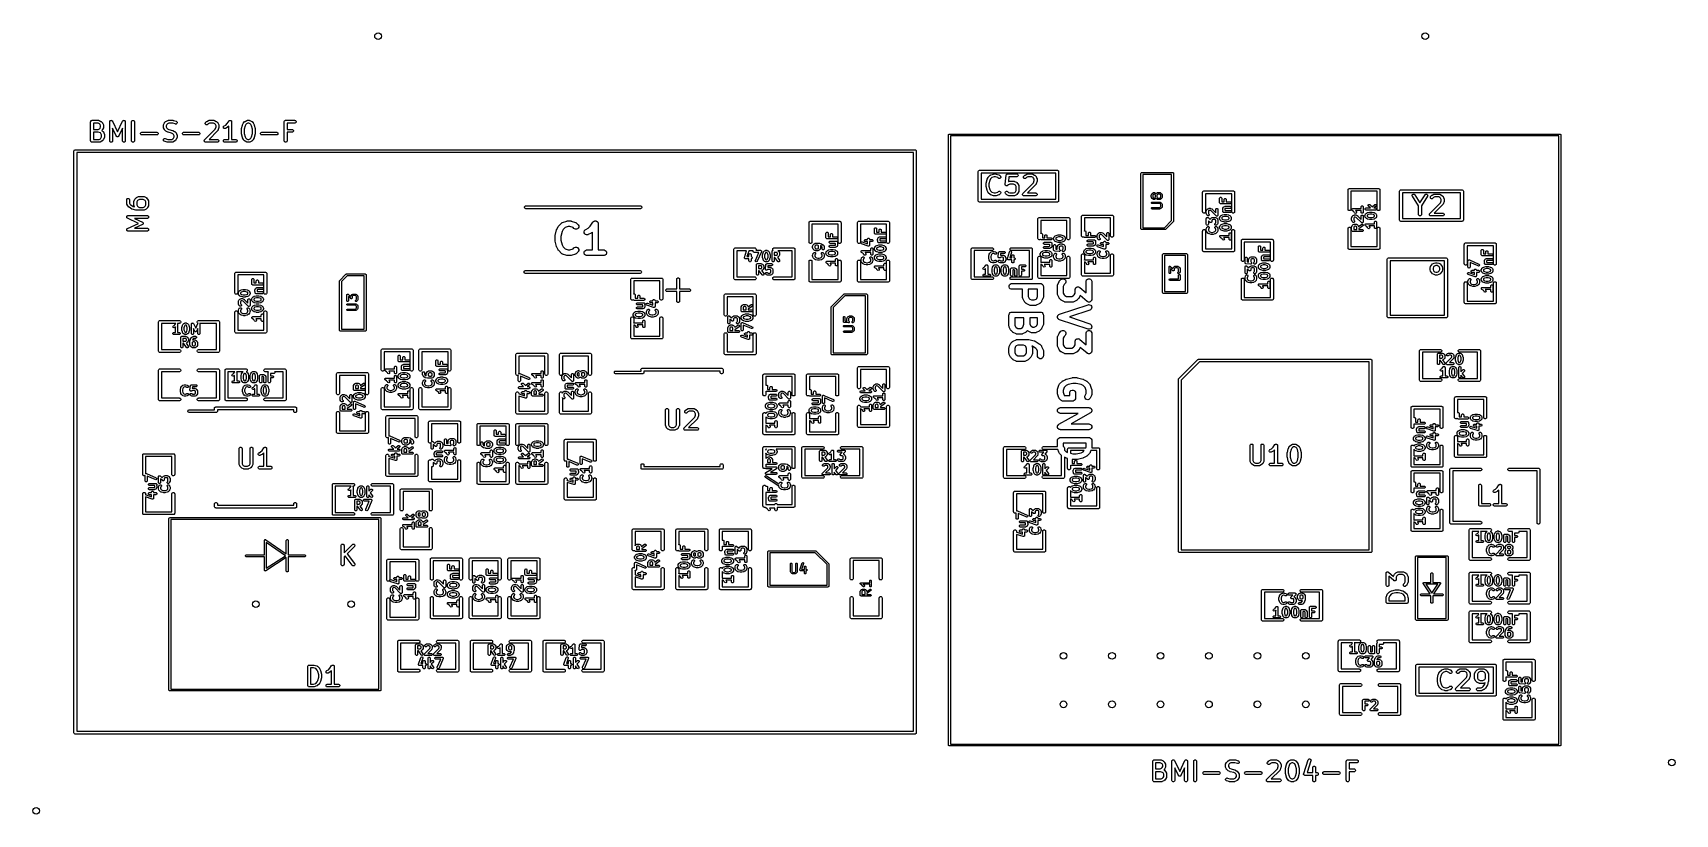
# Model space of a CAD drawing. Extents: x 3.77 to 7.16, y -4.93 to -3.32.
import ezdxf

# ---------------------------------------------------------------- set-up
doc = ezdxf.new("R2010")
doc.units = 0
doc.header["$MEASUREMENT"] = 0
doc.layers.add('BLACK', color=7, linetype='CONTINUOUS')

msp = doc.modelspace()

# ---------------------------------------------------------------- linework, layer by layer
at = {"layer": 'BLACK', "linetype": 'CONTINUOUS'}
for p, q in [((3.8925, -3.5005), (3.8926, -3.4999)), ((3.8925, -3.5398), (3.8925, -3.5005)), ((3.8926, -3.4999), (3.893, -3.4988)), ((3.893, -3.4988), (3.8938, -3.498)), ((3.8938, -3.498), (3.8949, -3.4976)), ((3.8949, -3.4976), (3.8955, -3.4975)), ((3.8955, -3.4975), (3.9086, -3.4975)), ((3.9079, -3.5034), (3.8984, -3.5034)), ((3.8984, -3.5034), (3.8984, -3.5162)), ((3.8984, -3.5162), (3.9079, -3.5162)), ((3.9081, -3.5222), (3.8984, -3.5222)), ((3.8984, -3.5222), (3.8984, -3.5369)), ((3.9106, -3.5048), (3.9079, -3.5034)), ((3.9079, -3.5162), (3.9106, -3.5149)), ((3.9126, -3.5237), (3.9081, -3.5222)), ((3.9086, -3.4975), (3.9092, -3.4976)), ((3.9092, -3.4976), (3.9093, -3.4976)), ((3.9093, -3.4976), (3.9094, -3.4976)), ((3.9094, -3.4976), (3.9099, -3.4978)), ((3.9099, -3.4978), (3.9137, -3.4997)), ((3.9118, -3.506), (3.9106, -3.5048)), ((3.9106, -3.5149), (3.9118, -3.5137)), ((3.9131, -3.5086), (3.9118, -3.506)), ((3.9118, -3.5137), (3.9131, -3.511)), ((3.9137, -3.5247), (3.9126, -3.5237)), ((3.9131, -3.511), (3.9131, -3.5086)), ((3.9137, -3.4997), (3.9139, -3.4998)), ((3.9139, -3.4998), (3.914, -3.4999)), ((3.914, -3.4999), (3.9141, -3.4999)), ((3.9141, -3.4999), (3.9141, -3.5)), ((3.9141, -3.5), (3.9142, -3.5001)), ((3.9142, -3.5001), (3.9144, -3.5002)), ((3.9144, -3.5002), (3.9163, -3.5021)), ((3.9163, -3.5175), (3.9154, -3.5184)), ((3.9154, -3.5184), (3.9157, -3.5185)), ((3.9157, -3.5185), (3.9157, -3.5186)), ((3.9157, -3.5186), (3.9158, -3.5186)), ((3.9158, -3.5186), (3.9163, -3.519)), ((3.9163, -3.5021), (3.9165, -3.5023)), ((3.9165, -3.5173), (3.9163, -3.5175)), ((3.9163, -3.519), (3.9182, -3.5209)), ((3.9165, -3.5023), (3.9165, -3.5024)), ((3.9165, -3.5024), (3.9166, -3.5025)), ((3.9166, -3.5172), (3.9165, -3.5173)), ((3.9165, -3.5173), (3.9165, -3.5173)), ((3.9166, -3.5025), (3.9167, -3.5026)), ((3.9167, -3.5171), (3.9166, -3.5172)), ((3.9167, -3.5026), (3.9167, -3.5026)), ((3.9167, -3.5026), (3.9168, -3.5029)), ((3.9168, -3.5168), (3.9167, -3.517)), ((3.9167, -3.517), (3.9167, -3.5171)), ((3.9168, -3.5029), (3.9187, -3.5066)), ((3.9187, -3.513), (3.9168, -3.5168)), ((3.9182, -3.5209), (3.9184, -3.5211)), ((3.9184, -3.5211), (3.9184, -3.5211)), ((3.9184, -3.5211), (3.9185, -3.5212)), ((3.9185, -3.5212), (3.9185, -3.5213)), ((3.9185, -3.5213), (3.9186, -3.5214)), ((3.9186, -3.5214), (3.9187, -3.5216)), ((3.9187, -3.5066), (3.9189, -3.5072)), ((3.9189, -3.5125), (3.9187, -3.513)), ((3.9187, -3.5216), (3.9206, -3.5254)), ((3.9189, -3.5072), (3.9189, -3.5073)), ((3.9189, -3.5073), (3.919, -3.5074)), ((3.919, -3.5123), (3.9189, -3.5124)), ((3.9189, -3.5124), (3.9189, -3.5125)), ((3.919, -3.5074), (3.919, -3.508)), ((3.919, -3.508), (3.919, -3.5117)), ((3.919, -3.5117), (3.919, -3.5123)), ((3.9319, -3.4999), (3.9321, -3.4994)), ((3.9319, -3.5), (3.9319, -3.4999)), ((3.9319, -3.5001), (3.9319, -3.5)), ((3.9319, -3.5), (3.9319, -3.5)), ((3.9319, -3.5005), (3.9319, -3.5001)), ((3.9319, -3.5398), (3.9319, -3.5005)), ((3.9321, -3.4994), (3.9323, -3.4989)), ((3.9323, -3.4989), (3.9324, -3.4988)), ((3.9323, -3.4989), (3.9323, -3.4989)), ((3.9324, -3.4988), (3.9327, -3.4984)), ((3.9327, -3.4984), (3.9331, -3.4981)), ((3.9331, -3.4981), (3.9331, -3.498)), ((3.9331, -3.498), (3.9332, -3.498)), ((3.9332, -3.498), (3.9337, -3.4978)), ((3.9337, -3.4978), (3.9341, -3.4976)), ((3.9341, -3.4976), (3.9342, -3.4976)), ((3.9342, -3.4976), (3.9343, -3.4976)), ((3.9343, -3.4976), (3.9348, -3.4976)), ((3.9348, -3.4976), (3.9353, -3.4975)), ((3.9353, -3.4975), (3.9353, -3.4976)), ((3.9353, -3.4976), (3.9354, -3.4976)), ((3.9354, -3.4976), (3.9359, -3.4978)), ((3.9359, -3.4978), (3.9364, -3.4979)), ((3.9364, -3.4979), (3.9364, -3.498)), ((3.9364, -3.498), (3.9365, -3.498)), ((3.9365, -3.498), (3.9368, -3.4984)), ((3.9368, -3.4984), (3.9372, -3.4987)), ((3.9372, -3.4987), (3.9373, -3.4988)), ((3.9373, -3.4988), (3.9373, -3.4988)), ((3.9373, -3.4988), (3.9373, -3.4989)), ((3.9373, -3.4989), (3.9375, -3.4992)), ((3.9375, -3.4992), (3.948, -3.5216)), ((3.9453, -3.5298), (3.9378, -3.5138)), ((3.9378, -3.5138), (3.9378, -3.5398)), ((3.948, -3.5216), (3.9584, -3.4992)), ((3.9581, -3.5138), (3.9506, -3.5298)), ((3.9581, -3.5398), (3.9581, -3.5138)), ((3.9584, -3.4992), (3.9586, -3.4989)), ((3.9586, -3.4988), (3.9587, -3.4987)), ((3.9586, -3.4989), (3.9586, -3.4988)), ((3.9586, -3.4988), (3.9586, -3.4988)), ((3.9587, -3.4987), (3.9591, -3.4984)), ((3.9591, -3.4984), (3.9594, -3.498)), ((3.9594, -3.498), (3.9595, -3.498)), ((3.9595, -3.4979), (3.96, -3.4978)), ((3.9595, -3.498), (3.9595, -3.4979)), ((3.96, -3.4978), (3.9605, -3.4976)), ((3.9605, -3.4976), (3.9606, -3.4976)), ((3.9606, -3.4976), (3.9606, -3.4975)), ((3.9606, -3.4975), (3.9611, -3.4976)), ((3.9611, -3.4976), (3.9617, -3.4976)), ((3.9617, -3.4976), (3.9617, -3.4976)), ((3.9617, -3.4976), (3.9618, -3.4976)), ((3.9618, -3.4976), (3.9622, -3.4978)), ((3.9622, -3.4978), (3.9627, -3.498)), ((3.9627, -3.498), (3.9628, -3.498)), ((3.9628, -3.498), (3.9628, -3.4981)), ((3.9628, -3.4981), (3.9632, -3.4984)), ((3.9632, -3.4984), (3.9635, -3.4988)), ((3.9635, -3.4988), (3.9636, -3.4989)), ((3.9636, -3.4989), (3.9636, -3.4989)), ((3.9636, -3.4989), (3.9638, -3.4994)), ((3.9638, -3.4994), (3.964, -3.4999)), ((3.964, -3.4999), (3.964, -3.5)), ((3.964, -3.5), (3.964, -3.5)), ((3.964, -3.5), (3.964, -3.5001)), ((3.964, -3.5001), (3.964, -3.5005)), ((3.964, -3.5005), (3.964, -3.5398)), ((3.9769, -3.4999), (3.9774, -3.4988)), ((3.9769, -3.5005), (3.9769, -3.4999)), ((3.9769, -3.5398), (3.9769, -3.5005)), ((3.9774, -3.4988), (3.9782, -3.498)), ((3.9782, -3.498), (3.9792, -3.4976)), ((3.9792, -3.4976), (3.9804, -3.4976)), ((3.9804, -3.4976), (3.9815, -3.498)), ((3.9815, -3.498), (3.9823, -3.4988)), ((3.9823, -3.4988), (3.9827, -3.4999)), ((3.9827, -3.4999), (3.9828, -3.5005)), ((3.9828, -3.5005), (3.9828, -3.5398)), ((3.9957, -3.5242), (3.9961, -3.5232)), ((3.9957, -3.5254), (3.9957, -3.5242)), ((3.9961, -3.5232), (3.9969, -3.5224)), ((3.9969, -3.5224), (3.998, -3.5219)), ((3.998, -3.5219), (3.9986, -3.5219)), ((3.9986, -3.5219), (4.0286, -3.5219)), ((4.0286, -3.5219), (4.0291, -3.5219)), ((4.0291, -3.5219), (4.0302, -3.5224)), ((4.0302, -3.5224), (4.031, -3.5232)), ((4.031, -3.5232), (4.0315, -3.5242)), ((4.0315, -3.5242), (4.0315, -3.5254)), ((4.0425, -3.5074), (4.0426, -3.5073)), ((4.0425, -3.508), (4.0425, -3.5074)), ((4.0425, -3.5117), (4.0425, -3.508)), ((4.0425, -3.5123), (4.0425, -3.5117)), ((4.0426, -3.5124), (4.0425, -3.5123)), ((4.0426, -3.5072), (4.0428, -3.5066)), ((4.0426, -3.5073), (4.0426, -3.5072)), ((4.0426, -3.5125), (4.0426, -3.5124)), ((4.0428, -3.513), (4.0426, -3.5125)), ((4.0428, -3.5066), (4.0447, -3.5029)), ((4.0447, -3.5168), (4.0428, -3.513)), ((4.0447, -3.5029), (4.0448, -3.5026)), ((4.0448, -3.517), (4.0447, -3.5168)), ((4.0448, -3.5026), (4.0449, -3.5026)), ((4.0449, -3.5171), (4.0448, -3.517)), ((4.0449, -3.5025), (4.045, -3.5024)), ((4.0449, -3.5026), (4.0449, -3.5025)), ((4.0449, -3.5172), (4.0449, -3.5171)), ((4.045, -3.5173), (4.0449, -3.5172)), ((4.045, -3.5023), (4.0452, -3.5021)), ((4.045, -3.5024), (4.045, -3.5023)), ((4.0452, -3.5175), (4.045, -3.5173)), ((4.045, -3.5173), (4.045, -3.5173)), ((4.0452, -3.5021), (4.0471, -3.5002)), ((4.0471, -3.5194), (4.0452, -3.5175)), ((4.0471, -3.5002), (4.0473, -3.5001)), ((4.0473, -3.5196), (4.0471, -3.5194)), ((4.0473, -3.5001), (4.0474, -3.5)), ((4.0474, -3.5197), (4.0473, -3.5196)), ((4.0474, -3.5), (4.0475, -3.4999)), ((4.0475, -3.5197), (4.0474, -3.5197)), ((4.0475, -3.4999), (4.0476, -3.4998)), ((4.0475, -3.4999), (4.0475, -3.4999)), ((4.0475, -3.5198), (4.0475, -3.5197)), ((4.0476, -3.5198), (4.0475, -3.5198)), ((4.0476, -3.4998), (4.0479, -3.4997)), ((4.0479, -3.52), (4.0476, -3.5198)), ((4.0479, -3.4997), (4.0516, -3.4978)), ((4.0516, -3.5218), (4.0479, -3.52)), ((4.0497, -3.506), (4.0484, -3.5086)), ((4.0484, -3.5086), (4.0484, -3.511)), ((4.0484, -3.511), (4.0497, -3.5137)), ((4.0509, -3.5048), (4.0497, -3.506)), ((4.0497, -3.5137), (4.0509, -3.5149)), ((4.0536, -3.5034), (4.0509, -3.5048)), ((4.0509, -3.5149), (4.054, -3.5164)), ((4.0516, -3.4978), (4.0522, -3.4976)), ((4.0517, -3.5219), (4.0516, -3.5218)), ((4.0519, -3.522), (4.0517, -3.5219)), ((4.0517, -3.5219), (4.0517, -3.5219)), ((4.0522, -3.522), (4.0519, -3.522)), ((4.0522, -3.4976), (4.0523, -3.4976)), ((4.0522, -3.5221), (4.0522, -3.522)), ((4.0522, -3.522), (4.0522, -3.522)), ((4.0594, -3.5239), (4.0522, -3.5221)), ((4.0523, -3.4976), (4.0524, -3.4976)), ((4.0524, -3.4976), (4.0529, -3.4975)), ((4.0529, -3.4975), (4.0623, -3.4975)), ((4.0618, -3.5034), (4.0536, -3.5034)), ((4.054, -3.5164), (4.0612, -3.5182)), ((4.0624, -3.5254), (4.0594, -3.5239)), ((4.0612, -3.5182), (4.0612, -3.5182)), ((4.0612, -3.5182), (4.0612, -3.5182)), ((4.0612, -3.5182), (4.0615, -3.5183)), ((4.0615, -3.5183), (4.0617, -3.5184)), ((4.0617, -3.5184), (4.0617, -3.5184)), ((4.0617, -3.5184), (4.0618, -3.5184)), ((4.067, -3.5051), (4.0618, -3.5034)), ((4.0618, -3.5184), (4.0655, -3.5203)), ((4.0623, -3.4975), (4.0626, -3.4975)), ((4.0626, -3.4975), (4.0627, -3.4975)), ((4.0627, -3.4975), (4.0628, -3.4975)), ((4.0628, -3.4975), (4.0629, -3.4976)), ((4.0629, -3.4976), (4.063, -3.4976)), ((4.063, -3.4976), (4.0632, -3.4977)), ((4.0632, -3.4977), (4.0689, -3.4995)), ((4.0655, -3.5203), (4.0658, -3.5205)), ((4.0658, -3.5205), (4.0658, -3.5205)), ((4.0658, -3.5205), (4.0659, -3.5206)), ((4.0659, -3.5206), (4.066, -3.5206)), ((4.066, -3.5206), (4.066, -3.5207)), ((4.066, -3.5207), (4.0663, -3.5209)), ((4.0663, -3.5209), (4.0681, -3.5227)), ((4.0676, -3.5053), (4.067, -3.5051)), ((4.0687, -3.5052), (4.0676, -3.5053)), ((4.0681, -3.5227), (4.0683, -3.523)), ((4.0683, -3.523), (4.0684, -3.523)), ((4.0684, -3.523), (4.0684, -3.5231)), ((4.0684, -3.5231), (4.0685, -3.5232)), ((4.0685, -3.5232), (4.0685, -3.5233)), ((4.0685, -3.5233), (4.0687, -3.5235)), ((4.0697, -3.5047), (4.0687, -3.5052)), ((4.0687, -3.5235), (4.0706, -3.5273)), ((4.0689, -3.4995), (4.0694, -3.4998)), ((4.0694, -3.4998), (4.0703, -3.5005)), ((4.0705, -3.5038), (4.0697, -3.5047)), ((4.0703, -3.5005), (4.0708, -3.5015)), ((4.0709, -3.5027), (4.0705, -3.5038)), ((4.0708, -3.5015), (4.0709, -3.5027)), ((4.0819, -3.5242), (4.0824, -3.5232)), ((4.0819, -3.5254), (4.0819, -3.5242)), ((4.0824, -3.5232), (4.0832, -3.5224)), ((4.0832, -3.5224), (4.0842, -3.5219)), ((4.0842, -3.5219), (4.0848, -3.5219)), ((4.0848, -3.5219), (4.1148, -3.5219)), ((4.1148, -3.5219), (4.1154, -3.5219)), ((4.1154, -3.5219), (4.1164, -3.5224)), ((4.1164, -3.5224), (4.1173, -3.5232)), ((4.1173, -3.5232), (4.1177, -3.5242)), ((4.1177, -3.5242), (4.1177, -3.5254)), ((4.1277, -3.5377), (4.1497, -3.5157)), ((4.1288, -3.5036), (4.1292, -3.5026)), ((4.1288, -3.5048), (4.1288, -3.5036)), ((4.1292, -3.5058), (4.1288, -3.5048)), ((4.1292, -3.5026), (4.1296, -3.5021)), ((4.13, -3.5067), (4.1292, -3.5058)), ((4.1296, -3.5021), (4.1315, -3.5002)), ((4.1311, -3.5071), (4.13, -3.5067)), ((4.1323, -3.5071), (4.1311, -3.5071)), ((4.1315, -3.5002), (4.1317, -3.5001)), ((4.1317, -3.5), (4.1318, -3.4999)), ((4.1317, -3.5001), (4.1317, -3.5)), ((4.1318, -3.4999), (4.1319, -3.4999)), ((4.1319, -3.4999), (4.132, -3.4998)), ((4.132, -3.4998), (4.1322, -3.4997)), ((4.1322, -3.4997), (4.136, -3.4978)), ((4.1333, -3.5067), (4.1323, -3.5071)), ((4.1338, -3.5063), (4.1333, -3.5067)), ((4.1353, -3.5048), (4.1338, -3.5063)), ((4.138, -3.5034), (4.1353, -3.5048)), ((4.136, -3.4978), (4.1365, -3.4976)), ((4.1365, -3.4976), (4.1366, -3.4976)), ((4.1366, -3.4976), (4.1367, -3.4976)), ((4.1367, -3.4976), (4.1373, -3.4975)), ((4.1544, -3.5194), (4.1369, -3.5369)), ((4.1373, -3.4975), (4.1467, -3.4975)), ((4.146, -3.5034), (4.138, -3.5034)), ((4.1487, -3.5048), (4.146, -3.5034)), ((4.1467, -3.4975), (4.1473, -3.4976)), ((4.1473, -3.4976), (4.1474, -3.4976)), ((4.1474, -3.4976), (4.1475, -3.4976)), ((4.1475, -3.4976), (4.148, -3.4978)), ((4.148, -3.4978), (4.1517, -3.4997)), ((4.1499, -3.506), (4.1487, -3.5048)), ((4.1497, -3.5157), (4.1512, -3.5112)), ((4.1512, -3.5086), (4.1499, -3.506)), ((4.1512, -3.5112), (4.1512, -3.5086)), ((4.1517, -3.4997), (4.152, -3.4998)), ((4.152, -3.4998), (4.1521, -3.4999)), ((4.1521, -3.4999), (4.1521, -3.4999)), ((4.1521, -3.4999), (4.1522, -3.5)), ((4.1522, -3.5), (4.1523, -3.5001)), ((4.1523, -3.5001), (4.1525, -3.5002)), ((4.1525, -3.5002), (4.1544, -3.5021)), ((4.1544, -3.5021), (4.1546, -3.5023)), ((4.1548, -3.519), (4.1544, -3.5194)), ((4.1546, -3.5023), (4.1546, -3.5024)), ((4.1546, -3.5024), (4.1547, -3.5025)), ((4.1547, -3.5025), (4.1548, -3.5026)), ((4.1548, -3.5026), (4.1548, -3.5026)), ((4.1548, -3.5026), (4.1549, -3.5029)), ((4.1549, -3.5188), (4.1548, -3.5189)), ((4.1548, -3.5189), (4.1548, -3.519)), ((4.1549, -3.5029), (4.1568, -3.5066)), ((4.1551, -3.5183), (4.1549, -3.5188)), ((4.157, -3.5126), (4.1551, -3.5183)), ((4.1568, -3.5066), (4.157, -3.5072)), ((4.157, -3.5072), (4.157, -3.5073)), ((4.157, -3.5073), (4.1571, -3.5074)), ((4.1571, -3.5123), (4.157, -3.5123)), ((4.157, -3.5123), (4.157, -3.5126)), ((4.1571, -3.5074), (4.1571, -3.508)), ((4.1571, -3.508), (4.1571, -3.5117)), ((4.1571, -3.5117), (4.1571, -3.512)), ((4.1571, -3.512), (4.1571, -3.5121)), ((4.1571, -3.5121), (4.1571, -3.5122)), ((4.1571, -3.5122), (4.1571, -3.5123)), ((4.1662, -3.5113), (4.1666, -3.5102)), ((4.1663, -3.5125), (4.1662, -3.5113)), ((4.1668, -3.5135), (4.1663, -3.5125)), ((4.1666, -3.5102), (4.1674, -3.5094)), ((4.1677, -3.5143), (4.1668, -3.5135)), ((4.1674, -3.5094), (4.1679, -3.5091)), ((4.1688, -3.5146), (4.1677, -3.5143)), ((4.1679, -3.5091), (4.1712, -3.5074)), ((4.17, -3.5145), (4.1688, -3.5146)), ((4.1705, -3.5143), (4.17, -3.5145)), ((4.1742, -3.5125), (4.1705, -3.5143)), ((4.1712, -3.5074), (4.1744, -3.5042)), ((4.1745, -3.5123), (4.1742, -3.5125)), ((4.1744, -3.5042), (4.178, -3.4988)), ((4.1746, -3.5123), (4.1745, -3.5123)), ((4.1747, -3.5122), (4.1746, -3.5122)), ((4.1746, -3.5122), (4.1746, -3.5123)), ((4.1748, -3.5121), (4.1747, -3.5122)), ((4.175, -3.5119), (4.1748, -3.5121)), ((4.1775, -3.5095), (4.175, -3.5119)), ((4.1775, -3.5369), (4.1775, -3.5095)), ((4.178, -3.4988), (4.1783, -3.4984)), ((4.178, -3.4988), (4.178, -3.4988)), ((4.178, -3.4988), (4.178, -3.4988)), ((4.178, -3.4988), (4.178, -3.4988)), ((4.1783, -3.4984), (4.1786, -3.4982)), ((4.1786, -3.4982), (4.1788, -3.498)), ((4.1788, -3.498), (4.179, -3.4979)), ((4.179, -3.4979), (4.1793, -3.4977)), ((4.1793, -3.4977), (4.1796, -3.4977)), ((4.1796, -3.4977), (4.1798, -3.4976)), ((4.1798, -3.4976), (4.1801, -3.4976)), ((4.1801, -3.4976), (4.1804, -3.4975)), ((4.1804, -3.4975), (4.1807, -3.4976)), ((4.1807, -3.4976), (4.181, -3.4976)), ((4.181, -3.4976), (4.1813, -3.4977)), ((4.1813, -3.4977), (4.1815, -3.4977)), ((4.1815, -3.4977), (4.1818, -3.4979)), ((4.1818, -3.4979), (4.1821, -3.498)), ((4.1821, -3.498), (4.1823, -3.4982)), ((4.1823, -3.4982), (4.1825, -3.4984)), ((4.1825, -3.4984), (4.1827, -3.4986)), ((4.1827, -3.4986), (4.1829, -3.4988)), ((4.1829, -3.4988), (4.183, -3.4991)), ((4.183, -3.4991), (4.1831, -3.4993)), ((4.1831, -3.4993), (4.1832, -3.4996)), ((4.1832, -3.4996), (4.1833, -3.4999)), ((4.1833, -3.4999), (4.1834, -3.5004)), ((4.1834, -3.5004), (4.1834, -3.5004)), ((4.1834, -3.5004), (4.1834, -3.5004)), ((4.1834, -3.5004), (4.1834, -3.5005)), ((4.1834, -3.5005), (4.1834, -3.5369)), ((4.2037, -3.5153), (4.2038, -3.5151)), ((4.2037, -3.5154), (4.2037, -3.5153)), ((4.2037, -3.5153), (4.2037, -3.5153)), ((4.2037, -3.5248), (4.2037, -3.5154)), ((4.2038, -3.5147), (4.2057, -3.5072)), ((4.2038, -3.5148), (4.2038, -3.5147)), ((4.2038, -3.5149), (4.2038, -3.5148)), ((4.2038, -3.5151), (4.2038, -3.5149)), ((4.2057, -3.5072), (4.2058, -3.5069)), ((4.2057, -3.5072), (4.2057, -3.5072)), ((4.2057, -3.5072), (4.2057, -3.5072)), ((4.2058, -3.5069), (4.2059, -3.5067)), ((4.2059, -3.5066), (4.2078, -3.5029)), ((4.2059, -3.5067), (4.2059, -3.5066)), ((4.2059, -3.5067), (4.2059, -3.5067)), ((4.2078, -3.5029), (4.2079, -3.5026)), ((4.2079, -3.5026), (4.208, -3.5026)), ((4.208, -3.5025), (4.2081, -3.5024)), ((4.208, -3.5026), (4.208, -3.5025)), ((4.2081, -3.5023), (4.2083, -3.5021)), ((4.2081, -3.5024), (4.2081, -3.5023)), ((4.2083, -3.5021), (4.2102, -3.5002)), ((4.2113, -3.509), (4.2096, -3.5158)), ((4.2096, -3.5158), (4.2096, -3.5245)), ((4.2096, -3.5245), (4.2113, -3.5313)), ((4.2102, -3.5002), (4.2104, -3.5001)), ((4.2104, -3.5001), (4.2105, -3.5)), ((4.2105, -3.5), (4.2106, -3.4999)), ((4.2106, -3.4999), (4.2107, -3.4999)), ((4.2107, -3.4998), (4.211, -3.4997)), ((4.2107, -3.4999), (4.2107, -3.4998)), ((4.211, -3.4997), (4.2147, -3.4978)), ((4.2128, -3.506), (4.2113, -3.509)), ((4.214, -3.5048), (4.2128, -3.506)), ((4.2167, -3.5034), (4.214, -3.5048)), ((4.2147, -3.4978), (4.2153, -3.4976)), ((4.2153, -3.4976), (4.2154, -3.4976)), ((4.2154, -3.4976), (4.2155, -3.4976)), ((4.2155, -3.4976), (4.216, -3.4975)), ((4.216, -3.4975), (4.2198, -3.4975)), ((4.2191, -3.5034), (4.2167, -3.5034)), ((4.2218, -3.5048), (4.2191, -3.5034)), ((4.2198, -3.4975), (4.2204, -3.4976)), ((4.2204, -3.4976), (4.2205, -3.4976)), ((4.2205, -3.4976), (4.2206, -3.4976)), ((4.2206, -3.4976), (4.2211, -3.4978)), ((4.2211, -3.4978), (4.2249, -3.4997)), ((4.223, -3.506), (4.2218, -3.5048)), ((4.2245, -3.509), (4.223, -3.506)), ((4.2262, -3.5158), (4.2245, -3.509)), ((4.2245, -3.5313), (4.2262, -3.5245)), ((4.2249, -3.4997), (4.2251, -3.4998)), ((4.2251, -3.4998), (4.2252, -3.4999)), ((4.2252, -3.4999), (4.2253, -3.4999)), ((4.2253, -3.4999), (4.2254, -3.5)), ((4.2254, -3.5), (4.2254, -3.5001)), ((4.2254, -3.5001), (4.2256, -3.5002)), ((4.2256, -3.5002), (4.2275, -3.5021)), ((4.2262, -3.5245), (4.2262, -3.5158)), ((4.2275, -3.5021), (4.2277, -3.5023)), ((4.2277, -3.5023), (4.2277, -3.5024)), ((4.2277, -3.5024), (4.2278, -3.5025)), ((4.2278, -3.5025), (4.2279, -3.5026)), ((4.2279, -3.5026), (4.2279, -3.5026)), ((4.2279, -3.5026), (4.2281, -3.5029)), ((4.2281, -3.5029), (4.2299, -3.5066)), ((4.2299, -3.5066), (4.2299, -3.5067)), ((4.2299, -3.5067), (4.23, -3.5067)), ((4.23, -3.5067), (4.23, -3.5069)), ((4.23, -3.5069), (4.2301, -3.5072)), ((4.2301, -3.5072), (4.2301, -3.5072)), ((4.2301, -3.5072), (4.2302, -3.5072)), ((4.2302, -3.5072), (4.232, -3.5147)), ((4.232, -3.5147), (4.232, -3.5148)), ((4.232, -3.5148), (4.2321, -3.5149)), ((4.2321, -3.5149), (4.2321, -3.5151)), ((4.2321, -3.5151), (4.2321, -3.5153)), ((4.2321, -3.5153), (4.2321, -3.5153)), ((4.2321, -3.5153), (4.2321, -3.5154)), ((4.2321, -3.5154), (4.2321, -3.5248)), ((4.2431, -3.5242), (4.2436, -3.5232)), ((4.2431, -3.5254), (4.2431, -3.5242)), ((4.2436, -3.5232), (4.2444, -3.5224)), ((4.2444, -3.5224), (4.2455, -3.5219)), ((4.2455, -3.5219), (4.246, -3.5219)), ((4.246, -3.5219), (4.276, -3.5219)), ((4.276, -3.5219), (4.2766, -3.5219)), ((4.2766, -3.5219), (4.2777, -3.5224)), ((4.2777, -3.5224), (4.2785, -3.5232)), ((4.2785, -3.5232), (4.2789, -3.5242)), ((4.2789, -3.5242), (4.2789, -3.5254)), ((4.2918, -3.5005), (4.2919, -3.4999)), ((4.2918, -3.5398), (4.2918, -3.5005)), ((4.2919, -3.4999), (4.2923, -3.4988)), ((4.2923, -3.4988), (4.2931, -3.498)), ((4.2931, -3.498), (4.2942, -3.4976)), ((4.2942, -3.4976), (4.2948, -3.4975)), ((4.2948, -3.4975), (4.3135, -3.4975)), ((4.3135, -3.5034), (4.2977, -3.5034)), ((4.2977, -3.5034), (4.2977, -3.5162)), ((4.2977, -3.5162), (4.3079, -3.5162)), ((4.3079, -3.5222), (4.2977, -3.5222)), ((4.2977, -3.5222), (4.2977, -3.5398)), ((4.3079, -3.5162), (4.3085, -3.5163)), ((4.3085, -3.5221), (4.3079, -3.5222)), ((4.3085, -3.5163), (4.3095, -3.5167)), ((4.3095, -3.5217), (4.3085, -3.5221)), ((4.3095, -3.5167), (4.3104, -3.5176)), ((4.3104, -3.5208), (4.3095, -3.5217)), ((4.3104, -3.5176), (4.3108, -3.5186)), ((4.3108, -3.5198), (4.3104, -3.5208)), ((4.3108, -3.5186), (4.3108, -3.5198)), ((4.3135, -3.4975), (4.3141, -3.4976)), ((4.3141, -3.5033), (4.3135, -3.5034)), ((4.3141, -3.4976), (4.3152, -3.498)), ((4.3152, -3.5029), (4.3141, -3.5033)), ((4.3152, -3.498), (4.316, -3.4988)), ((4.316, -3.5021), (4.3152, -3.5029)), ((4.316, -3.4988), (4.3164, -3.4999)), ((4.3164, -3.501), (4.316, -3.5021)), ((4.3164, -3.4999), (4.3164, -3.501)), ((3.8593, -3.5588), (3.8604, -3.5584)), ((3.8604, -3.5584), (3.861, -3.5583)), ((3.861, -3.5583), (5.5932, -3.5583)), ((3.8926, -3.5404), (3.8925, -3.5398)), ((3.893, -3.5415), (3.8926, -3.5404)), ((3.8938, -3.5423), (3.893, -3.5415)), ((3.8949, -3.5427), (3.8938, -3.5423)), ((3.8955, -3.5428), (3.8949, -3.5427)), ((3.9105, -3.5428), (3.8955, -3.5428)), ((3.8984, -3.5369), (3.9098, -3.5369)), ((3.9098, -3.5369), (3.9125, -3.5355)), ((3.911, -3.5427), (3.9105, -3.5428)), ((3.9111, -3.5427), (3.911, -3.5427)), ((3.9112, -3.5427), (3.9111, -3.5427)), ((3.9118, -3.5425), (3.9112, -3.5427)), ((3.9155, -3.5406), (3.9118, -3.5425)), ((3.9125, -3.5355), (3.9137, -3.5343)), ((3.915, -3.5274), (3.9137, -3.5247)), ((3.9137, -3.5343), (3.915, -3.5316)), ((3.915, -3.5316), (3.915, -3.5274)), ((3.9158, -3.5404), (3.9155, -3.5406)), ((3.9159, -3.5403), (3.9158, -3.5404)), ((3.9158, -3.5404), (3.9158, -3.5404)), ((3.916, -3.5403), (3.9159, -3.5403)), ((3.9161, -3.5402), (3.916, -3.5403)), ((3.9163, -3.54), (3.9161, -3.5402)), ((3.9182, -3.5382), (3.9163, -3.54)), ((3.9184, -3.5379), (3.9182, -3.5382)), ((3.9185, -3.5378), (3.9184, -3.5379)), ((3.9184, -3.5379), (3.9184, -3.5379)), ((3.9186, -3.5376), (3.9185, -3.5377)), ((3.9185, -3.5377), (3.9185, -3.5378)), ((3.9187, -3.5374), (3.9186, -3.5376)), ((3.9206, -3.5336), (3.9187, -3.5374)), ((3.9206, -3.5254), (3.9208, -3.5259)), ((3.9208, -3.5331), (3.9206, -3.5336)), ((3.9208, -3.5259), (3.9208, -3.526)), ((3.9208, -3.526), (3.9209, -3.5261)), ((3.9209, -3.5329), (3.9208, -3.533)), ((3.9208, -3.533), (3.9208, -3.5331)), ((3.9209, -3.5261), (3.9209, -3.5267)), ((3.9209, -3.5267), (3.9209, -3.5323)), ((3.9209, -3.5323), (3.9209, -3.5329)), ((3.9319, -3.5404), (3.9319, -3.5398)), ((3.9324, -3.5415), (3.9319, -3.5404)), ((3.9332, -3.5423), (3.9324, -3.5415)), ((3.9343, -3.5427), (3.9332, -3.5423)), ((3.9354, -3.5427), (3.9343, -3.5427)), ((3.9365, -3.5423), (3.9354, -3.5427)), ((3.9373, -3.5415), (3.9365, -3.5423)), ((3.9377, -3.5404), (3.9373, -3.5415)), ((3.9378, -3.5398), (3.9377, -3.5404)), ((3.9454, -3.53), (3.9453, -3.5298)), ((3.9454, -3.5301), (3.9454, -3.53)), ((3.9455, -3.5302), (3.9454, -3.5301)), ((3.9456, -3.5303), (3.9455, -3.5302)), ((3.9459, -3.5306), (3.9456, -3.5303)), ((3.9462, -3.531), (3.9459, -3.5306)), ((3.9463, -3.531), (3.9462, -3.531)), ((3.9464, -3.5311), (3.9463, -3.531)), ((3.9468, -3.5313), (3.9464, -3.5311)), ((3.9472, -3.5314), (3.9468, -3.5313)), ((3.9474, -3.5314), (3.9472, -3.5314)), ((3.9475, -3.5315), (3.9474, -3.5314)), ((3.948, -3.5315), (3.9475, -3.5315)), ((3.9484, -3.5315), (3.948, -3.5315)), ((3.9485, -3.5314), (3.9484, -3.5315)), ((3.9487, -3.5314), (3.9485, -3.5314)), ((3.9491, -3.5313), (3.9487, -3.5314)), ((3.9495, -3.5311), (3.9491, -3.5313)), ((3.9496, -3.531), (3.9495, -3.5311)), ((3.9497, -3.531), (3.9496, -3.531)), ((3.95, -3.5306), (3.9497, -3.531)), ((3.9503, -3.5303), (3.95, -3.5306)), ((3.9504, -3.5302), (3.9503, -3.5303)), ((3.9505, -3.5301), (3.9504, -3.5302)), ((3.9506, -3.5298), (3.9505, -3.53)), ((3.9505, -3.53), (3.9505, -3.5301)), ((3.9582, -3.5404), (3.9581, -3.5398)), ((3.9586, -3.5415), (3.9582, -3.5404)), ((3.9594, -3.5423), (3.9586, -3.5415)), ((3.9605, -3.5427), (3.9594, -3.5423)), ((3.9617, -3.5427), (3.9605, -3.5427)), ((3.9627, -3.5423), (3.9617, -3.5427)), ((3.9635, -3.5415), (3.9627, -3.5423)), ((3.964, -3.5404), (3.9635, -3.5415)), ((3.964, -3.5398), (3.964, -3.5404)), ((3.9769, -3.5404), (3.9769, -3.5398)), ((3.9774, -3.5415), (3.9769, -3.5404)), ((3.9782, -3.5423), (3.9774, -3.5415)), ((3.9792, -3.5427), (3.9782, -3.5423)), ((3.9804, -3.5427), (3.9792, -3.5427)), ((3.9815, -3.5423), (3.9804, -3.5427)), ((3.9823, -3.5415), (3.9815, -3.5423)), ((3.9827, -3.5404), (3.9823, -3.5415)), ((3.9828, -3.5398), (3.9827, -3.5404)), ((3.9961, -3.5265), (3.9957, -3.5254)), ((3.9969, -3.5273), (3.9961, -3.5265)), ((3.998, -3.5277), (3.9969, -3.5273)), ((3.9986, -3.5278), (3.998, -3.5277)), ((4.0286, -3.5278), (3.9986, -3.5278)), ((4.0291, -3.5277), (4.0286, -3.5278)), ((4.0302, -3.5273), (4.0291, -3.5277)), ((4.031, -3.5265), (4.0302, -3.5273)), ((4.0315, -3.5254), (4.031, -3.5265)), ((4.0425, -3.5376), (4.0429, -3.5365)), ((4.0426, -3.5387), (4.0425, -3.5376)), ((4.0431, -3.5398), (4.0426, -3.5387)), ((4.0429, -3.5365), (4.0436, -3.5356)), ((4.044, -3.5405), (4.0431, -3.5398)), ((4.0436, -3.5356), (4.0447, -3.5351)), ((4.0445, -3.5407), (4.044, -3.5405)), ((4.0501, -3.5426), (4.0445, -3.5407)), ((4.0447, -3.5351), (4.0458, -3.535)), ((4.0458, -3.535), (4.0464, -3.5351)), ((4.0464, -3.5351), (4.0515, -3.5369)), ((4.0504, -3.5427), (4.0501, -3.5426)), ((4.0505, -3.5427), (4.0504, -3.5427)), ((4.0506, -3.5427), (4.0505, -3.5427)), ((4.0507, -3.5428), (4.0506, -3.5427)), ((4.0508, -3.5427), (4.0507, -3.5428)), ((4.0511, -3.5428), (4.0508, -3.5427)), ((4.0604, -3.5428), (4.0511, -3.5428)), ((4.0515, -3.5369), (4.0597, -3.5369)), ((4.0597, -3.5369), (4.0624, -3.5355)), ((4.061, -3.5427), (4.0604, -3.5428)), ((4.0611, -3.5427), (4.061, -3.5427)), ((4.0612, -3.5427), (4.0611, -3.5427)), ((4.0618, -3.5425), (4.0612, -3.5427)), ((4.0655, -3.5406), (4.0618, -3.5425)), ((4.0636, -3.5266), (4.0624, -3.5254)), ((4.0624, -3.5355), (4.0636, -3.5343)), ((4.065, -3.5293), (4.0636, -3.5266)), ((4.0636, -3.5343), (4.065, -3.5316)), ((4.065, -3.5316), (4.065, -3.5293)), ((4.0658, -3.5404), (4.0655, -3.5406)), ((4.0659, -3.5403), (4.0658, -3.5404)), ((4.0658, -3.5404), (4.0658, -3.5404)), ((4.066, -3.5403), (4.0659, -3.5403)), ((4.0663, -3.54), (4.066, -3.5402)), ((4.066, -3.5402), (4.066, -3.5403)), ((4.0681, -3.5382), (4.0663, -3.54)), ((4.0683, -3.5379), (4.0681, -3.5382)), ((4.0684, -3.5379), (4.0683, -3.5379)), ((4.0685, -3.5377), (4.0684, -3.5378)), ((4.0684, -3.5378), (4.0684, -3.5379)), ((4.0687, -3.5374), (4.0685, -3.5376)), ((4.0685, -3.5376), (4.0685, -3.5377)), ((4.0706, -3.5336), (4.0687, -3.5374)), ((4.0706, -3.5273), (4.0708, -3.5278)), ((4.0708, -3.5331), (4.0706, -3.5336)), ((4.0708, -3.5278), (4.0708, -3.5279)), ((4.0708, -3.5279), (4.0708, -3.528)), ((4.0708, -3.528), (4.0709, -3.5286)), ((4.0709, -3.5323), (4.0708, -3.5329)), ((4.0708, -3.5329), (4.0708, -3.533)), ((4.0708, -3.533), (4.0708, -3.5331)), ((4.0709, -3.5286), (4.0709, -3.5323)), ((4.0824, -3.5265), (4.0819, -3.5254)), ((4.0832, -3.5273), (4.0824, -3.5265)), ((4.0842, -3.5277), (4.0832, -3.5273)), ((4.0848, -3.5278), (4.0842, -3.5277)), ((4.1148, -3.5278), (4.0848, -3.5278)), ((4.1154, -3.5277), (4.1148, -3.5278)), ((4.1164, -3.5273), (4.1154, -3.5277)), ((4.1173, -3.5265), (4.1164, -3.5273)), ((4.1177, -3.5254), (4.1173, -3.5265)), ((4.1269, -3.5392), (4.1273, -3.5382)), ((4.1269, -3.5404), (4.1269, -3.5392)), ((4.1273, -3.5415), (4.1269, -3.5404)), ((4.1273, -3.5382), (4.1277, -3.5377)), ((4.1282, -3.5423), (4.1273, -3.5415)), ((4.1292, -3.5427), (4.1282, -3.5423)), ((4.1298, -3.5428), (4.1292, -3.5427)), ((4.1542, -3.5428), (4.1298, -3.5428)), ((4.1369, -3.5369), (4.1542, -3.5369)), ((4.1542, -3.5369), (4.1548, -3.5369)), ((4.1548, -3.5427), (4.1542, -3.5428)), ((4.1548, -3.5369), (4.1558, -3.5374)), ((4.1558, -3.5423), (4.1548, -3.5427)), ((4.1558, -3.5374), (4.1566, -3.5382)), ((4.1566, -3.5415), (4.1558, -3.5423)), ((4.1566, -3.5382), (4.1571, -3.5392)), ((4.1571, -3.5404), (4.1566, -3.5415)), ((4.1571, -3.5392), (4.1571, -3.5404)), ((4.1663, -3.5392), (4.1667, -3.5382)), ((4.1663, -3.5404), (4.1663, -3.5392)), ((4.1667, -3.5415), (4.1663, -3.5404)), ((4.1667, -3.5382), (4.1675, -3.5374)), ((4.1675, -3.5423), (4.1667, -3.5415)), ((4.1675, -3.5374), (4.1686, -3.5369)), ((4.1686, -3.5427), (4.1675, -3.5423)), ((4.1686, -3.5369), (4.1692, -3.5369)), ((4.1692, -3.5428), (4.1686, -3.5427)), ((4.1692, -3.5369), (4.1775, -3.5369)), ((4.1917, -3.5428), (4.1692, -3.5428)), ((4.1834, -3.5369), (4.1917, -3.5369)), ((4.1917, -3.5369), (4.1922, -3.5369)), ((4.1922, -3.5427), (4.1917, -3.5428)), ((4.1922, -3.5369), (4.1933, -3.5374)), ((4.1933, -3.5423), (4.1922, -3.5427)), ((4.1933, -3.5374), (4.1941, -3.5382)), ((4.1941, -3.5415), (4.1933, -3.5423)), ((4.1941, -3.5382), (4.1946, -3.5392)), ((4.1946, -3.5404), (4.1941, -3.5415)), ((4.1946, -3.5392), (4.1946, -3.5404)), ((4.2037, -3.5249), (4.2037, -3.5248)), ((4.2037, -3.525), (4.2037, -3.5249)), ((4.2038, -3.5252), (4.2037, -3.525)), ((4.2038, -3.5254), (4.2038, -3.5252)), ((4.2038, -3.5255), (4.2038, -3.5254)), ((4.2038, -3.5254), (4.2038, -3.5254)), ((4.2057, -3.533), (4.2038, -3.5255)), ((4.2057, -3.5331), (4.2057, -3.533)), ((4.2058, -3.5333), (4.2057, -3.5331)), ((4.2057, -3.5331), (4.2057, -3.5331)), ((4.2059, -3.5336), (4.2058, -3.5333)), ((4.2078, -3.5374), (4.2059, -3.5336)), ((4.2059, -3.5336), (4.2059, -3.5336)), ((4.2059, -3.5336), (4.2059, -3.5336)), ((4.2079, -3.5376), (4.2078, -3.5374)), ((4.208, -3.5377), (4.2079, -3.5376)), ((4.208, -3.5378), (4.208, -3.5377)), ((4.2081, -3.5379), (4.208, -3.5378)), ((4.2083, -3.5382), (4.2081, -3.5379)), ((4.2081, -3.5379), (4.2081, -3.5379)), ((4.2102, -3.54), (4.2083, -3.5382)), ((4.2104, -3.5402), (4.2102, -3.54)), ((4.2105, -3.5403), (4.2104, -3.5402)), ((4.2106, -3.5403), (4.2105, -3.5403)), ((4.2107, -3.5404), (4.2106, -3.5403)), ((4.211, -3.5406), (4.2107, -3.5404)), ((4.2107, -3.5404), (4.2107, -3.5404)), ((4.2147, -3.5425), (4.211, -3.5406)), ((4.2113, -3.5313), (4.2128, -3.5343)), ((4.2128, -3.5343), (4.214, -3.5355)), ((4.214, -3.5355), (4.2167, -3.5369)), ((4.2153, -3.5427), (4.2147, -3.5425)), ((4.2154, -3.5427), (4.2153, -3.5427)), ((4.2155, -3.5427), (4.2154, -3.5427)), ((4.216, -3.5428), (4.2155, -3.5427)), ((4.2198, -3.5428), (4.216, -3.5428)), ((4.2167, -3.5369), (4.2191, -3.5369)), ((4.2191, -3.5369), (4.2218, -3.5355)), ((4.2204, -3.5427), (4.2198, -3.5428)), ((4.2205, -3.5427), (4.2204, -3.5427)), ((4.2206, -3.5427), (4.2205, -3.5427)), ((4.2211, -3.5425), (4.2206, -3.5427)), ((4.2249, -3.5406), (4.2211, -3.5425)), ((4.2218, -3.5355), (4.223, -3.5343)), ((4.223, -3.5343), (4.2245, -3.5313)), ((4.2251, -3.5404), (4.2249, -3.5406)), ((4.2252, -3.5404), (4.2251, -3.5404)), ((4.2253, -3.5403), (4.2252, -3.5404)), ((4.2254, -3.5403), (4.2253, -3.5403)), ((4.2256, -3.54), (4.2254, -3.5402)), ((4.2254, -3.5402), (4.2254, -3.5403)), ((4.2275, -3.5382), (4.2256, -3.54)), ((4.2277, -3.5379), (4.2275, -3.5382)), ((4.2278, -3.5378), (4.2277, -3.5379)), ((4.2277, -3.5379), (4.2277, -3.5379)), ((4.2279, -3.5377), (4.2278, -3.5378)), ((4.2281, -3.5374), (4.2279, -3.5376)), ((4.2279, -3.5376), (4.2279, -3.5377)), ((4.2299, -3.5336), (4.2281, -3.5374)), ((4.23, -3.5336), (4.2299, -3.5336)), ((4.2299, -3.5336), (4.2299, -3.5336)), ((4.2301, -3.5331), (4.23, -3.5333)), ((4.23, -3.5333), (4.23, -3.5336)), ((4.2302, -3.533), (4.2301, -3.5331)), ((4.2301, -3.5331), (4.2301, -3.5331)), ((4.232, -3.5255), (4.2302, -3.533)), ((4.2321, -3.5254), (4.232, -3.5254)), ((4.232, -3.5254), (4.232, -3.5255)), ((4.2321, -3.5248), (4.2321, -3.5249)), ((4.2321, -3.5249), (4.2321, -3.525)), ((4.2321, -3.525), (4.2321, -3.5252)), ((4.2321, -3.5252), (4.2321, -3.5254)), ((4.2436, -3.5265), (4.2431, -3.5254)), ((4.2444, -3.5273), (4.2436, -3.5265)), ((4.2455, -3.5277), (4.2444, -3.5273)), ((4.246, -3.5278), (4.2455, -3.5277)), ((4.276, -3.5278), (4.246, -3.5278)), ((4.2766, -3.5277), (4.276, -3.5278)), ((4.2777, -3.5273), (4.2766, -3.5277)), ((4.2785, -3.5265), (4.2777, -3.5273)), ((4.2789, -3.5254), (4.2785, -3.5265)), ((4.2919, -3.5404), (4.2918, -3.5398)), ((4.2923, -3.5415), (4.2919, -3.5404)), ((4.2931, -3.5423), (4.2923, -3.5415)), ((4.2942, -3.5427), (4.2931, -3.5423)), ((4.2954, -3.5427), (4.2942, -3.5427)), ((4.2964, -3.5423), (4.2954, -3.5427)), ((4.2972, -3.5415), (4.2964, -3.5423)), ((4.2977, -3.5404), (4.2972, -3.5415)), ((4.2977, -3.5398), (4.2977, -3.5404)), ((5.5932, -3.5583), (5.5938, -3.5584)), ((5.5938, -3.5584), (5.5949, -3.5588)), ((5.6625, -3.5278), (5.6627, -3.527)), ((5.6625, -4.7876), (5.6625, -3.5278)), ((5.6627, -3.527), (5.6638, -3.526)), ((5.6638, -3.526), (5.6645, -3.5258)), ((5.6645, -3.5258), (6.9244, -3.5258)), ((5.6665, -3.5298), (5.6665, -4.7857)), ((6.9224, -3.5298), (5.6665, -3.5298)), ((6.9224, -4.7857), (6.9224, -3.5298)), ((6.9244, -3.5258), (6.9251, -3.526)), ((6.9251, -3.526), (6.9262, -3.527)), ((6.9262, -3.527), (6.9263, -3.5278)), ((6.9263, -3.5278), (6.9263, -4.7876)), ((3.858, -3.5613), (3.8581, -3.5607)), ((3.858, -4.7621), (3.858, -3.5613)), ((3.8581, -3.5607), (3.8585, -3.5596)), ((3.8585, -3.5596), (3.8593, -3.5588)), ((3.8639, -3.5642), (3.8639, -4.7591)), ((5.5903, -3.5642), (3.8639, -3.5642)), ((5.5903, -4.7591), (5.5903, -3.5642)), ((5.5949, -3.5588), (5.5957, -3.5596)), ((5.5957, -3.5596), (5.5961, -3.5607)), ((5.5961, -3.5607), (5.5962, -3.5613)), ((5.5962, -3.5613), (5.5962, -4.7621)), ((5.724, -3.6037), (5.7241, -3.6031)), ((5.724, -3.6637), (5.724, -3.6037)), ((5.7241, -3.6031), (5.7245, -3.602)), ((5.7245, -3.602), (5.7253, -3.6012)), ((5.7253, -3.6012), (5.7264, -3.6008)), ((5.7264, -3.6008), (5.7269, -3.6007)), ((5.7269, -3.6007), (5.8869, -3.6007)), ((5.7299, -3.6066), (5.7299, -3.6607)), ((5.884, -3.6066), (5.7299, -3.6066)), ((5.7404, -3.6274), (5.7423, -3.6199)), ((5.7423, -3.6198), (5.7424, -3.6196)), ((5.7423, -3.6199), (5.7423, -3.6198)), ((5.7423, -3.6198), (5.7423, -3.6198)), ((5.7424, -3.6196), (5.7425, -3.6193)), ((5.7425, -3.6193), (5.7444, -3.6155)), ((5.7425, -3.6193), (5.7425, -3.6193)), ((5.7425, -3.6193), (5.7425, -3.6193)), ((5.7444, -3.6155), (5.7445, -3.6153)), ((5.7445, -3.6153), (5.7446, -3.6152)), ((5.7446, -3.6151), (5.7447, -3.615)), ((5.7446, -3.6152), (5.7446, -3.6151)), ((5.7447, -3.615), (5.7449, -3.6148)), ((5.7447, -3.615), (5.7447, -3.615)), ((5.7449, -3.6148), (5.7487, -3.611)), ((5.7479, -3.6216), (5.7462, -3.6285)), ((5.7494, -3.6186), (5.7479, -3.6216)), ((5.7487, -3.611), (5.7491, -3.6106)), ((5.7491, -3.6106), (5.7492, -3.6106)), ((5.7492, -3.6106), (5.7493, -3.6105)), ((5.7493, -3.6105), (5.7498, -3.6103)), ((5.7524, -3.6157), (5.7494, -3.6186)), ((5.7498, -3.6103), (5.7555, -3.6084)), ((5.7569, -3.6142), (5.7524, -3.6157)), ((5.7555, -3.6084), (5.7557, -3.6084)), ((5.7557, -3.6084), (5.7558, -3.6083)), ((5.7558, -3.6083), (5.7559, -3.6083)), ((5.7559, -3.6083), (5.756, -3.6083)), ((5.756, -3.6083), (5.7561, -3.6083)), ((5.7561, -3.6083), (5.7564, -3.6083)), ((5.7564, -3.6083), (5.7601, -3.6083)), ((5.7597, -3.6142), (5.7569, -3.6142)), ((5.7642, -3.6157), (5.7597, -3.6142)), ((5.7601, -3.6083), (5.7604, -3.6083)), ((5.7604, -3.6083), (5.7605, -3.6083)), ((5.7605, -3.6083), (5.7606, -3.6083)), ((5.7606, -3.6083), (5.7607, -3.6083)), ((5.7607, -3.6083), (5.7608, -3.6084)), ((5.7608, -3.6084), (5.7611, -3.6084)), ((5.7611, -3.6084), (5.7667, -3.6103)), ((5.7656, -3.6171), (5.7642, -3.6157)), ((5.766, -3.6174), (5.7656, -3.6171)), ((5.7671, -3.6179), (5.766, -3.6174)), ((5.7667, -3.6103), (5.7672, -3.6105)), ((5.7682, -3.6179), (5.7671, -3.6179)), ((5.7672, -3.6105), (5.7673, -3.6106)), ((5.7673, -3.6106), (5.7674, -3.6106)), ((5.7674, -3.6106), (5.7679, -3.611)), ((5.7679, -3.611), (5.7697, -3.6129)), ((5.7693, -3.6174), (5.7682, -3.6179)), ((5.7701, -3.6166), (5.7693, -3.6174)), ((5.7697, -3.6129), (5.7701, -3.6133)), ((5.7701, -3.6133), (5.7705, -3.6144)), ((5.7705, -3.6155), (5.7701, -3.6166)), ((5.7705, -3.6144), (5.7705, -3.6155)), ((5.7797, -3.6297), (5.7816, -3.6109)), ((5.7816, -3.6106), (5.7817, -3.6104)), ((5.7816, -3.6107), (5.7816, -3.6106)), ((5.7816, -3.6106), (5.7816, -3.6106)), ((5.7816, -3.6109), (5.7816, -3.6107)), ((5.7817, -3.6104), (5.7819, -3.61)), ((5.7819, -3.61), (5.7821, -3.6096)), ((5.7821, -3.6096), (5.7822, -3.6095)), ((5.7822, -3.6093), (5.7826, -3.6091)), ((5.7822, -3.6095), (5.7822, -3.6093)), ((5.7826, -3.6091), (5.7829, -3.6088)), ((5.7829, -3.6088), (5.783, -3.6087)), ((5.783, -3.6087), (5.7831, -3.6086)), ((5.7831, -3.6086), (5.7835, -3.6085)), ((5.7835, -3.6085), (5.7839, -3.6083)), ((5.7839, -3.6083), (5.7842, -3.6083)), ((5.7842, -3.6083), (5.7842, -3.6083)), ((5.7842, -3.6083), (5.7843, -3.6083)), ((5.7843, -3.6083), (5.7845, -3.6083)), ((5.7845, -3.6083), (5.8033, -3.6083)), ((5.7872, -3.6142), (5.7862, -3.6239)), ((5.7862, -3.6239), (5.7869, -3.6236)), ((5.7869, -3.6236), (5.7875, -3.6234)), ((5.8033, -3.6142), (5.7872, -3.6142)), ((5.7875, -3.6234), (5.7876, -3.6234)), ((5.7876, -3.6234), (5.7877, -3.6233)), ((5.7877, -3.6233), (5.7883, -3.6233)), ((5.7883, -3.6233), (5.7976, -3.6233)), ((5.7976, -3.6233), (5.7982, -3.6233)), ((5.7982, -3.6233), (5.7983, -3.6234)), ((5.7983, -3.6234), (5.7984, -3.6234)), ((5.7984, -3.6234), (5.799, -3.6236)), ((5.799, -3.6236), (5.8027, -3.6255)), ((5.8027, -3.6255), (5.803, -3.6256)), ((5.803, -3.6256), (5.803, -3.6256)), ((5.803, -3.6256), (5.8031, -3.6257)), ((5.8031, -3.6257), (5.8032, -3.6258)), ((5.8032, -3.6258), (5.8032, -3.6258)), ((5.8032, -3.6258), (5.8035, -3.626)), ((5.8033, -3.6083), (5.8038, -3.6083)), ((5.8038, -3.6141), (5.8033, -3.6142)), ((5.8035, -3.626), (5.8053, -3.6279)), ((5.8038, -3.6083), (5.8049, -3.6088)), ((5.8049, -3.6137), (5.8038, -3.6141)), ((5.8049, -3.6088), (5.8057, -3.6096)), ((5.8057, -3.6129), (5.8049, -3.6137)), ((5.8057, -3.6096), (5.8062, -3.6106)), ((5.8062, -3.6118), (5.8057, -3.6129)), ((5.8062, -3.6106), (5.8062, -3.6118)), ((5.8172, -3.6144), (5.8177, -3.6133)), ((5.8172, -3.6155), (5.8172, -3.6144)), ((5.8177, -3.6166), (5.8172, -3.6155)), ((5.8177, -3.6133), (5.818, -3.6129)), ((5.8185, -3.6174), (5.8177, -3.6166)), ((5.818, -3.6129), (5.8199, -3.611)), ((5.8196, -3.6179), (5.8185, -3.6174)), ((5.8207, -3.6179), (5.8196, -3.6179)), ((5.8199, -3.611), (5.8201, -3.6108)), ((5.8201, -3.6108), (5.8202, -3.6108)), ((5.8202, -3.6108), (5.8203, -3.6107)), ((5.8203, -3.6107), (5.8204, -3.6106)), ((5.8204, -3.6106), (5.8207, -3.6105)), ((5.8204, -3.6106), (5.8204, -3.6106)), ((5.8207, -3.6105), (5.8244, -3.6086)), ((5.8218, -3.6174), (5.8207, -3.6179)), ((5.8222, -3.6171), (5.8218, -3.6174)), ((5.8238, -3.6155), (5.8222, -3.6171)), ((5.8265, -3.6142), (5.8238, -3.6155)), ((5.8244, -3.6086), (5.825, -3.6084)), ((5.825, -3.6084), (5.8251, -3.6084)), ((5.8251, -3.6084), (5.8252, -3.6083)), ((5.8252, -3.6083), (5.8258, -3.6083)), ((5.8258, -3.6083), (5.8351, -3.6083)), ((5.8344, -3.6142), (5.8265, -3.6142)), ((5.8371, -3.6155), (5.8344, -3.6142)), ((5.8351, -3.6083), (5.8357, -3.6083)), ((5.8357, -3.6083), (5.8358, -3.6084)), ((5.8358, -3.6084), (5.8359, -3.6084)), ((5.8359, -3.6084), (5.8365, -3.6086)), ((5.8365, -3.6086), (5.8402, -3.6105)), ((5.8383, -3.6167), (5.8371, -3.6155)), ((5.8382, -3.6265), (5.8397, -3.622)), ((5.8397, -3.6194), (5.8383, -3.6167)), ((5.8397, -3.622), (5.8397, -3.6194)), ((5.8402, -3.6105), (5.8405, -3.6106)), ((5.8405, -3.6106), (5.8405, -3.6106)), ((5.8405, -3.6106), (5.8406, -3.6107)), ((5.8406, -3.6107), (5.8407, -3.6108)), ((5.8407, -3.6108), (5.8407, -3.6108)), ((5.8407, -3.6108), (5.841, -3.611)), ((5.841, -3.611), (5.8428, -3.6129)), ((5.8428, -3.6129), (5.843, -3.6131)), ((5.843, -3.6131), (5.8431, -3.6132)), ((5.8431, -3.6132), (5.8431, -3.6133)), ((5.8431, -3.6133), (5.8432, -3.6133)), ((5.8432, -3.6133), (5.8432, -3.6134)), ((5.8432, -3.6134), (5.8434, -3.6137)), ((5.8434, -3.6137), (5.8453, -3.6174)), ((5.8454, -3.6234), (5.8436, -3.629)), ((5.8453, -3.6174), (5.8455, -3.6179)), ((5.8455, -3.6231), (5.8454, -3.6234)), ((5.8455, -3.6179), (5.8455, -3.618)), ((5.8455, -3.618), (5.8455, -3.6181)), ((5.8455, -3.6181), (5.8456, -3.6187)), ((5.8456, -3.6228), (5.8455, -3.6229)), ((5.8455, -3.6229), (5.8455, -3.623)), ((5.8455, -3.623), (5.8455, -3.6231)), ((5.8456, -3.6187), (5.8456, -3.6225)), ((5.8456, -3.6225), (5.8456, -3.6228)), ((5.8456, -3.6228), (5.8456, -3.6228)), ((5.884, -3.6607), (5.884, -3.6066)), ((5.8869, -3.6007), (5.8875, -3.6008)), ((5.8875, -3.6008), (5.8886, -3.6012)), ((5.8886, -3.6012), (5.8894, -3.602)), ((5.8894, -3.602), (5.8898, -3.6031)), ((5.8898, -3.6031), (5.8899, -3.6037)), ((5.8899, -3.6037), (5.8899, -3.6637)), ((6.0599, -3.6071), (6.0601, -3.6063)), ((6.0599, -3.7213), (6.0599, -3.6071)), ((6.0601, -3.6063), (6.0612, -3.6053)), ((6.0612, -3.6053), (6.0619, -3.6051)), ((6.0619, -3.6051), (6.1249, -3.6051)), ((6.0639, -3.6091), (6.0639, -3.7193)), ((6.1229, -3.6091), (6.0639, -3.6091)), ((6.1229, -3.7047), (6.1229, -3.6091)), ((6.1249, -3.6051), (6.1257, -3.6053)), ((6.1257, -3.6053), (6.1267, -3.6063)), ((6.1267, -3.6063), (6.1269, -3.6071)), ((6.1269, -3.6071), (6.1269, -3.7055)), ((3.9669, -3.661), (3.9674, -3.66)), ((3.9674, -3.66), (3.9682, -3.6591)), ((3.9682, -3.6591), (3.9692, -3.6587)), ((3.9692, -3.6587), (3.9704, -3.6587)), ((3.9704, -3.6587), (3.9715, -3.6591)), ((3.9715, -3.6591), (3.9723, -3.66)), ((3.9723, -3.66), (3.9727, -3.661)), ((3.984, -3.6603), (3.9842, -3.66)), ((3.9842, -3.66), (3.9843, -3.6599)), ((3.9842, -3.66), (3.9842, -3.66)), ((3.9843, -3.6599), (3.9844, -3.6598)), ((3.9844, -3.6597), (3.9846, -3.6595)), ((3.9844, -3.6598), (3.9844, -3.6597)), ((3.9846, -3.6595), (3.9865, -3.6576)), ((3.9865, -3.6576), (3.9867, -3.6575)), ((3.9867, -3.6575), (3.9868, -3.6574)), ((3.9868, -3.6574), (3.9868, -3.6573)), ((3.9868, -3.6573), (3.9869, -3.6573)), ((3.9869, -3.6573), (3.987, -3.6572)), ((3.987, -3.6572), (3.9872, -3.6571)), ((3.9872, -3.6571), (3.991, -3.6552)), ((3.991, -3.6552), (3.9915, -3.655)), ((3.9915, -3.655), (3.9916, -3.655)), ((3.9916, -3.655), (3.9917, -3.655)), ((3.9917, -3.655), (3.9923, -3.6549)), ((3.9923, -3.6549), (4.0017, -3.6549)), ((4.0017, -3.6549), (4.0023, -3.655)), ((4.0023, -3.655), (4.0024, -3.655)), ((4.0024, -3.655), (4.0025, -3.655)), ((4.0025, -3.655), (4.003, -3.6552)), ((4.003, -3.6552), (4.0068, -3.6571)), ((4.0068, -3.6571), (4.007, -3.6572)), ((4.007, -3.6572), (4.0071, -3.6573)), ((4.0071, -3.6573), (4.0072, -3.6573)), ((4.0072, -3.6573), (4.0072, -3.6574)), ((4.0072, -3.6574), (4.0073, -3.6575)), ((4.0073, -3.6575), (4.0075, -3.6576)), ((4.0075, -3.6576), (4.0094, -3.6595)), ((4.0094, -3.6595), (4.0096, -3.6597)), ((4.0096, -3.6597), (4.0096, -3.6598)), ((4.0096, -3.6598), (4.0097, -3.6599)), ((4.0097, -3.6599), (4.0098, -3.66)), ((4.0098, -3.66), (4.0098, -3.66)), ((4.0098, -3.66), (4.01, -3.6603)), ((5.7403, -3.628), (5.7404, -3.6277)), ((5.7403, -3.6281), (5.7403, -3.628)), ((5.7403, -3.628), (5.7403, -3.628)), ((5.7403, -3.6337), (5.7403, -3.6281)), ((5.7403, -3.6338), (5.7403, -3.6337)), ((5.7403, -3.6339), (5.7403, -3.6338)), ((5.7404, -3.6341), (5.7403, -3.6339)), ((5.7404, -3.6275), (5.7404, -3.6274)), ((5.7404, -3.6277), (5.7404, -3.6275)), ((5.7404, -3.6275), (5.7404, -3.6275)), ((5.7404, -3.6343), (5.7404, -3.6341)), ((5.7404, -3.6344), (5.7404, -3.6343)), ((5.7404, -3.6343), (5.7404, -3.6343)), ((5.7423, -3.6419), (5.7404, -3.6344)), ((5.7423, -3.642), (5.7423, -3.6419)), ((5.7424, -3.6422), (5.7423, -3.642)), ((5.7423, -3.642), (5.7423, -3.642)), ((5.7425, -3.6425), (5.7424, -3.6422)), ((5.7444, -3.6463), (5.7425, -3.6425)), ((5.7425, -3.6425), (5.7425, -3.6425)), ((5.7425, -3.6425), (5.7425, -3.6425)), ((5.7445, -3.6465), (5.7444, -3.6463)), ((5.7446, -3.6466), (5.7445, -3.6465)), ((5.7446, -3.6467), (5.7446, -3.6466)), ((5.7447, -3.6468), (5.7446, -3.6467)), ((5.7449, -3.6471), (5.7447, -3.6468)), ((5.7447, -3.6468), (5.7447, -3.6468)), ((5.7487, -3.6508), (5.7449, -3.6471)), ((5.7462, -3.6285), (5.7462, -3.6334)), ((5.7462, -3.6334), (5.7479, -3.6402)), ((5.7479, -3.6402), (5.7494, -3.6432)), ((5.7491, -3.6512), (5.7487, -3.6508)), ((5.7492, -3.6512), (5.7491, -3.6512)), ((5.7493, -3.6513), (5.7492, -3.6512)), ((5.7498, -3.6515), (5.7493, -3.6513)), ((5.7494, -3.6432), (5.7524, -3.6461)), ((5.7555, -3.6534), (5.7498, -3.6515)), ((5.7524, -3.6461), (5.7569, -3.6476)), ((5.7557, -3.6535), (5.7555, -3.6534)), ((5.7558, -3.6535), (5.7557, -3.6535)), ((5.7559, -3.6535), (5.7558, -3.6535)), ((5.756, -3.6535), (5.7559, -3.6535)), ((5.7561, -3.6535), (5.756, -3.6535)), ((5.7564, -3.6535), (5.7561, -3.6535)), ((5.7601, -3.6535), (5.7564, -3.6535)), ((5.7569, -3.6476), (5.7597, -3.6476)), ((5.7597, -3.6476), (5.7642, -3.6461)), ((5.7604, -3.6535), (5.7601, -3.6535)), ((5.7605, -3.6535), (5.7604, -3.6535)), ((5.7606, -3.6535), (5.7605, -3.6535)), ((5.7607, -3.6535), (5.7606, -3.6535)), ((5.7608, -3.6535), (5.7607, -3.6535)), ((5.7611, -3.6534), (5.7608, -3.6535)), ((5.7667, -3.6515), (5.7611, -3.6534)), ((5.7642, -3.6461), (5.7656, -3.6448)), ((5.7656, -3.6448), (5.766, -3.6444)), ((5.766, -3.6444), (5.7671, -3.6439)), ((5.7672, -3.6513), (5.7667, -3.6515)), ((5.7671, -3.6439), (5.7682, -3.6439)), ((5.7673, -3.6512), (5.7672, -3.6513)), ((5.7674, -3.6512), (5.7673, -3.6512)), ((5.7679, -3.6508), (5.7674, -3.6512)), ((5.7697, -3.6489), (5.7679, -3.6508)), ((5.7682, -3.6439), (5.7693, -3.6444)), ((5.7693, -3.6444), (5.7701, -3.6452)), ((5.7701, -3.6485), (5.7697, -3.6489)), ((5.7701, -3.6452), (5.7705, -3.6463)), ((5.7705, -3.6474), (5.7701, -3.6485)), ((5.7705, -3.6463), (5.7705, -3.6474)), ((5.7797, -3.6303), (5.7797, -3.6297)), ((5.7797, -3.6304), (5.7797, -3.6303)), ((5.7797, -3.6305), (5.7797, -3.6304)), ((5.7799, -3.6309), (5.7797, -3.6305)), ((5.7797, -3.6463), (5.7802, -3.6452)), ((5.7797, -3.6474), (5.7797, -3.6463)), ((5.7802, -3.6485), (5.7797, -3.6474)), ((5.78, -3.6314), (5.7799, -3.6309)), ((5.7801, -3.6315), (5.78, -3.6314)), ((5.7802, -3.6316), (5.7801, -3.6315)), ((5.7805, -3.6319), (5.7802, -3.6316)), ((5.7802, -3.6452), (5.781, -3.6444)), ((5.7806, -3.6489), (5.7802, -3.6485)), ((5.7808, -3.6323), (5.7805, -3.6319)), ((5.7824, -3.6508), (5.7806, -3.6489)), ((5.7809, -3.6323), (5.7808, -3.6323)), ((5.781, -3.6324), (5.7809, -3.6323)), ((5.7814, -3.6326), (5.781, -3.6324)), ((5.781, -3.6444), (5.7821, -3.6439)), ((5.7818, -3.6328), (5.7814, -3.6326)), ((5.7819, -3.6328), (5.7818, -3.6328)), ((5.7821, -3.6329), (5.7819, -3.6328)), ((5.7825, -3.6329), (5.7821, -3.6329)), ((5.7821, -3.6439), (5.7832, -3.6439)), ((5.7827, -3.651), (5.7824, -3.6508)), ((5.7829, -3.6329), (5.7825, -3.6329)), ((5.7827, -3.6511), (5.7827, -3.651)), ((5.7828, -3.6511), (5.7827, -3.6511)), ((5.7829, -3.6512), (5.7828, -3.6511)), ((5.7831, -3.6329), (5.7829, -3.6329)), ((5.7832, -3.6514), (5.7829, -3.6512)), ((5.7829, -3.6512), (5.7829, -3.6512)), ((5.7832, -3.6329), (5.7831, -3.6329)), ((5.7836, -3.6327), (5.7832, -3.6329)), ((5.7832, -3.6439), (5.7843, -3.6444)), ((5.7869, -3.6532), (5.7832, -3.6514)), ((5.784, -3.6326), (5.7836, -3.6327)), ((5.7841, -3.6325), (5.784, -3.6326)), ((5.7843, -3.6324), (5.7841, -3.6325)), ((5.7847, -3.6321), (5.7843, -3.6324)), ((5.7843, -3.6444), (5.7847, -3.6448)), ((5.7863, -3.6305), (5.7847, -3.6321)), ((5.7847, -3.6448), (5.7863, -3.6463)), ((5.789, -3.6292), (5.7863, -3.6305)), ((5.7863, -3.6463), (5.789, -3.6476)), ((5.7875, -3.6534), (5.7869, -3.6532)), ((5.7876, -3.6534), (5.7875, -3.6534)), ((5.7877, -3.6535), (5.7876, -3.6534)), ((5.7883, -3.6535), (5.7877, -3.6535)), ((5.7976, -3.6535), (5.7883, -3.6535)), ((5.7969, -3.6292), (5.789, -3.6292)), ((5.789, -3.6476), (5.7969, -3.6476)), ((5.7996, -3.6305), (5.7969, -3.6292)), ((5.7969, -3.6476), (5.7996, -3.6463)), ((5.7982, -3.6535), (5.7976, -3.6535)), ((5.7983, -3.6534), (5.7982, -3.6535)), ((5.7984, -3.6534), (5.7983, -3.6534)), ((5.799, -3.6532), (5.7984, -3.6534)), ((5.8027, -3.6514), (5.799, -3.6532)), ((5.8008, -3.6317), (5.7996, -3.6305)), ((5.7996, -3.6463), (5.8008, -3.6451)), ((5.8022, -3.6344), (5.8008, -3.6317)), ((5.8008, -3.6451), (5.8022, -3.6424)), ((5.8022, -3.6424), (5.8022, -3.6344)), ((5.803, -3.6512), (5.8027, -3.6514)), ((5.8031, -3.6511), (5.803, -3.6512)), ((5.803, -3.6512), (5.803, -3.6512)), ((5.8032, -3.6511), (5.8031, -3.6511)), ((5.8035, -3.6508), (5.8032, -3.651)), ((5.8032, -3.651), (5.8032, -3.6511)), ((5.8053, -3.6489), (5.8035, -3.6508)), ((5.8053, -3.6279), (5.8055, -3.6281)), ((5.8055, -3.6487), (5.8053, -3.6489)), ((5.8055, -3.6281), (5.8056, -3.6282)), ((5.8056, -3.6487), (5.8055, -3.6487)), ((5.8056, -3.6282), (5.8056, -3.6282)), ((5.8056, -3.6282), (5.8057, -3.6283)), ((5.8057, -3.6485), (5.8056, -3.6486)), ((5.8056, -3.6486), (5.8056, -3.6487)), ((5.8057, -3.6283), (5.8057, -3.6284)), ((5.8057, -3.6284), (5.8059, -3.6287)), ((5.8059, -3.6482), (5.8057, -3.6484)), ((5.8057, -3.6484), (5.8057, -3.6485)), ((5.8059, -3.6287), (5.8078, -3.6324)), ((5.8078, -3.6444), (5.8059, -3.6482)), ((5.8078, -3.6324), (5.808, -3.6329)), ((5.808, -3.6439), (5.8078, -3.6444)), ((5.808, -3.6329), (5.808, -3.633)), ((5.808, -3.633), (5.808, -3.6331)), ((5.808, -3.6331), (5.8081, -3.6337)), ((5.8081, -3.6431), (5.808, -3.6437)), ((5.808, -3.6437), (5.808, -3.6438)), ((5.808, -3.6438), (5.808, -3.6439)), ((5.8081, -3.6337), (5.8081, -3.6431)), ((5.8154, -3.65), (5.8158, -3.649)), ((5.8154, -3.6512), (5.8154, -3.65)), ((5.8158, -3.6522), (5.8154, -3.6512)), ((5.8158, -3.649), (5.8162, -3.6485)), ((5.8166, -3.653), (5.8158, -3.6522)), ((5.8162, -3.6485), (5.8382, -3.6265)), ((5.8177, -3.6535), (5.8166, -3.653)), ((5.8183, -3.6535), (5.8177, -3.6535)), ((5.8426, -3.6535), (5.8183, -3.6535)), ((5.8428, -3.6302), (5.8254, -3.6476)), ((5.8254, -3.6476), (5.8426, -3.6476)), ((5.8426, -3.6476), (5.8432, -3.6477)), ((5.8432, -3.6535), (5.8426, -3.6535)), ((5.8432, -3.6297), (5.8428, -3.6302)), ((5.8433, -3.6296), (5.8432, -3.6297)), ((5.8432, -3.6477), (5.8443, -3.6481)), ((5.8443, -3.653), (5.8432, -3.6535)), ((5.8436, -3.629), (5.8433, -3.6296)), ((5.8433, -3.6296), (5.8433, -3.6296)), ((5.8443, -3.6481), (5.8451, -3.649)), ((5.8451, -3.6522), (5.8443, -3.653)), ((5.8451, -3.649), (5.8455, -3.65)), ((5.8455, -3.6512), (5.8451, -3.6522)), ((5.8455, -3.65), (5.8455, -3.6512)), ((6.0812, -3.6519), (6.0813, -3.6517)), ((6.0812, -3.652), (6.0812, -3.6519)), ((6.0812, -3.6519), (6.0812, -3.6519)), ((6.0812, -3.6558), (6.0812, -3.652)), ((6.0812, -3.6559), (6.0812, -3.6558)), ((6.0812, -3.6558), (6.0812, -3.6558)), ((6.0813, -3.6561), (6.0812, -3.6559)), ((6.0813, -3.6514), (6.0814, -3.6513)), ((6.0813, -3.6517), (6.0813, -3.6514)), ((6.0813, -3.6514), (6.0813, -3.6514)), ((6.0813, -3.6563), (6.0813, -3.6561)), ((6.0814, -3.6564), (6.0813, -3.6563)), ((6.0813, -3.6563), (6.0813, -3.6563)), ((6.0814, -3.6513), (6.0823, -3.6495)), ((6.0823, -3.6583), (6.0814, -3.6564)), ((6.0823, -3.6495), (6.0824, -3.6493)), ((6.0824, -3.6585), (6.0823, -3.6583)), ((6.0824, -3.6493), (6.0826, -3.6491)), ((6.0826, -3.6587), (6.0824, -3.6585)), ((6.0826, -3.6491), (6.0835, -3.6481)), ((6.0835, -3.6596), (6.0826, -3.6587)), ((6.0835, -3.6481), (6.0837, -3.648)), ((6.0837, -3.6597), (6.0835, -3.6596)), ((6.0837, -3.648), (6.0839, -3.6479)), ((6.0839, -3.6599), (6.0837, -3.6597)), ((6.0839, -3.6479), (6.0858, -3.6469)), ((6.0858, -3.6608), (6.0839, -3.6599)), ((6.0848, -3.651), (6.0842, -3.6523)), ((6.0842, -3.6523), (6.0842, -3.6554)), ((6.0842, -3.6554), (6.0848, -3.6568)), ((6.0854, -3.6504), (6.0848, -3.651)), ((6.0848, -3.6568), (6.0854, -3.6573)), ((6.0868, -3.6497), (6.0854, -3.6504)), ((6.0854, -3.6573), (6.0868, -3.658)), ((6.0858, -3.6469), (6.0858, -3.6469)), ((6.0858, -3.6469), (6.0859, -3.6469)), ((6.0859, -3.6469), (6.0861, -3.6468)), ((6.0861, -3.6468), (6.0863, -3.6468)), ((6.0863, -3.6468), (6.0864, -3.6468)), ((6.0864, -3.6468), (6.0864, -3.6468)), ((6.0864, -3.6468), (6.0874, -3.6468)), ((6.087, -3.6497), (6.0868, -3.6497)), ((6.0868, -3.658), (6.087, -3.658)), ((6.0884, -3.6504), (6.087, -3.6497)), ((6.087, -3.658), (6.0884, -3.6573)), ((6.0874, -3.6468), (6.0875, -3.6468)), ((6.0874, -3.6468), (6.0874, -3.6468)), ((6.0875, -3.6468), (6.0877, -3.6468)), ((6.0877, -3.6468), (6.0879, -3.6469)), ((6.0879, -3.6469), (6.088, -3.6469)), ((6.088, -3.6469), (6.088, -3.6469)), ((6.088, -3.6469), (6.0899, -3.6479)), ((6.0899, -3.6599), (6.088, -3.6608)), ((6.089, -3.651), (6.0884, -3.6504)), ((6.0884, -3.6573), (6.089, -3.6568)), ((6.0896, -3.6523), (6.089, -3.651)), ((6.089, -3.6568), (6.0896, -3.6554)), ((6.0896, -3.6554), (6.0896, -3.6523)), ((6.0899, -3.6479), (6.0901, -3.648)), ((6.0901, -3.6597), (6.0899, -3.6599)), ((6.0901, -3.648), (6.0903, -3.6481)), ((6.0903, -3.6596), (6.0901, -3.6597)), ((6.0903, -3.6481), (6.0911, -3.649)), ((6.0911, -3.6588), (6.0903, -3.6596)), ((6.0911, -3.649), (6.0919, -3.6481)), ((6.0919, -3.6596), (6.0911, -3.6588)), ((6.0919, -3.6481), (6.0921, -3.648)), ((6.0921, -3.6597), (6.0919, -3.6596)), ((6.0921, -3.648), (6.0923, -3.6479)), ((6.0923, -3.6599), (6.0921, -3.6597)), ((6.0923, -3.6479), (6.0942, -3.6469)), ((6.0942, -3.6608), (6.0923, -3.6599)), ((6.0933, -3.651), (6.0926, -3.6523)), ((6.0926, -3.6523), (6.0926, -3.6554)), ((6.0926, -3.6554), (6.0933, -3.6568)), ((6.0939, -3.6504), (6.0933, -3.651)), ((6.0933, -3.6568), (6.0939, -3.6573)), ((6.0952, -3.6497), (6.0939, -3.6504)), ((6.0939, -3.6573), (6.0952, -3.658)), ((6.0942, -3.6469), (6.0943, -3.6469)), ((6.0943, -3.6469), (6.0945, -3.6468)), ((6.0943, -3.6469), (6.0943, -3.6469)), ((6.0945, -3.6468), (6.0948, -3.6468)), ((6.0948, -3.6468), (6.0948, -3.6468)), ((6.0948, -3.6468), (6.0949, -3.6468)), ((6.0949, -3.6468), (6.0986, -3.6468)), ((6.0983, -3.6497), (6.0952, -3.6497)), ((6.0952, -3.658), (6.0983, -3.658)), ((6.0996, -3.6504), (6.0983, -3.6497)), ((6.0983, -3.658), (6.0996, -3.6573)), ((6.0986, -3.6468), (6.0987, -3.6468)), ((6.0987, -3.6468), (6.0987, -3.6468)), ((6.0987, -3.6468), (6.0989, -3.6468)), ((6.0989, -3.6468), (6.0992, -3.6469)), ((6.0992, -3.6469), (6.0992, -3.6469)), ((6.0992, -3.6469), (6.0993, -3.6469)), ((6.0993, -3.6469), (6.1011, -3.6479)), ((6.1011, -3.6599), (6.0993, -3.6608)), ((6.1002, -3.651), (6.0996, -3.6504)), ((6.0996, -3.6573), (6.1002, -3.6568)), ((6.1009, -3.6523), (6.1002, -3.651)), ((6.1002, -3.6568), (6.1009, -3.6554)), ((6.1009, -3.6554), (6.1009, -3.6523)), ((6.1011, -3.6479), (6.1013, -3.648)), ((6.1013, -3.6597), (6.1011, -3.6599)), ((6.1013, -3.648), (6.1015, -3.6481)), ((6.1015, -3.6596), (6.1013, -3.6597)), ((6.1015, -3.6481), (6.1025, -3.6491)), ((6.1025, -3.6587), (6.1015, -3.6596)), ((6.1025, -3.6491), (6.1026, -3.6493)), ((6.1026, -3.6585), (6.1025, -3.6587)), ((6.1026, -3.6493), (6.1027, -3.6495)), ((6.1027, -3.6583), (6.1026, -3.6585)), ((6.1027, -3.6495), (6.1037, -3.6513)), ((6.1037, -3.6564), (6.1027, -3.6583)), ((6.1037, -3.6513), (6.1037, -3.6514)), ((6.1037, -3.6514), (6.1037, -3.6514)), ((6.1037, -3.6514), (6.1038, -3.6517)), ((6.1038, -3.6561), (6.1037, -3.6563)), ((6.1037, -3.6563), (6.1037, -3.6563)), ((6.1037, -3.6563), (6.1037, -3.6564)), ((6.1038, -3.6517), (6.1038, -3.6519)), ((6.1038, -3.6519), (6.1038, -3.6519)), ((6.1038, -3.6519), (6.1038, -3.652)), ((6.1038, -3.652), (6.1038, -3.6558)), ((6.1038, -3.6558), (6.1038, -3.6558)), ((6.1038, -3.6558), (6.1038, -3.6559)), ((6.1038, -3.6559), (6.1038, -3.6561)), ((6.1871, -3.6462), (6.1872, -3.6456)), ((6.1871, -3.6862), (6.1871, -3.6462)), ((6.1872, -3.6456), (6.1876, -3.6445)), ((6.1876, -3.6445), (6.1885, -3.6437)), ((6.1885, -3.6437), (6.1895, -3.6433)), ((6.1895, -3.6433), (6.1901, -3.6432)), ((6.1901, -3.6432), (6.2501, -3.6432)), ((6.2471, -3.6491), (6.1931, -3.6491)), ((6.1931, -3.6491), (6.1931, -3.6862)), ((6.2221, -3.6585), (6.2223, -3.6577)), ((6.2221, -3.6679), (6.2221, -3.6585)), ((6.2223, -3.6577), (6.2235, -3.6565)), ((6.2235, -3.6565), (6.2251, -3.6565)), ((6.2251, -3.6565), (6.2263, -3.6577)), ((6.2263, -3.6577), (6.2264, -3.6585)), ((6.2264, -3.6585), (6.2264, -3.6657)), ((6.2317, -3.6605), (6.2328, -3.6593)), ((6.2328, -3.6593), (6.2345, -3.6593)), ((6.2345, -3.6593), (6.2357, -3.6605)), ((6.2471, -3.6862), (6.2471, -3.6491)), ((6.2501, -3.6432), (6.2507, -3.6433)), ((6.2507, -3.6433), (6.2517, -3.6437)), ((6.2517, -3.6437), (6.2526, -3.6445)), ((6.2526, -3.6445), (6.253, -3.6456)), ((6.253, -3.6456), (6.2531, -3.6462)), ((6.2531, -3.6462), (6.2531, -3.6862)), ((6.4871, -3.6412), (6.4872, -3.6406)), ((6.4871, -3.6812), (6.4871, -3.6412)), ((6.4872, -3.6406), (6.4876, -3.6395)), ((6.4876, -3.6395), (6.4885, -3.6387)), ((6.4885, -3.6387), (6.4895, -3.6383)), ((6.4895, -3.6383), (6.4901, -3.6382)), ((6.4901, -3.6382), (6.5501, -3.6382)), ((6.5471, -3.6441), (6.4931, -3.6441)), ((6.4931, -3.6441), (6.4931, -3.6812)), ((6.5471, -3.6812), (6.5471, -3.6441)), ((6.5501, -3.6382), (6.5507, -3.6383)), ((6.5507, -3.6383), (6.5517, -3.6387)), ((6.5517, -3.6387), (6.5526, -3.6395)), ((6.5526, -3.6395), (6.553, -3.6406)), ((6.553, -3.6406), (6.5531, -3.6412)), ((6.5531, -3.6412), (6.5531, -3.6812)), ((6.5934, -3.6436), (6.5939, -3.6425)), ((6.5934, -3.6442), (6.5934, -3.6436)), ((6.5934, -3.7032), (6.5934, -3.6442)), ((6.5939, -3.6425), (6.5947, -3.6417)), ((6.5947, -3.6417), (6.5957, -3.6413)), ((6.5957, -3.6413), (6.5963, -3.6412)), ((6.5963, -3.6412), (6.7223, -3.6412)), ((6.5993, -3.6471), (6.5993, -3.7003)), ((6.7194, -3.6471), (6.5993, -3.6471)), ((6.6195, -3.6527), (6.6197, -3.6515)), ((6.6197, -3.6538), (6.6195, -3.6527)), ((6.6197, -3.6515), (6.6204, -3.6506)), ((6.6199, -3.6543), (6.6197, -3.6538)), ((6.6326, -3.6742), (6.6199, -3.6543)), ((6.6204, -3.6506), (6.6214, -3.65)), ((6.6214, -3.65), (6.6225, -3.6498)), ((6.6225, -3.6498), (6.6236, -3.65)), ((6.6236, -3.65), (6.6246, -3.6507)), ((6.6246, -3.6507), (6.6249, -3.6511)), ((6.6249, -3.6511), (6.6356, -3.6678)), ((6.6356, -3.6678), (6.6462, -3.6511)), ((6.6512, -3.6543), (6.6385, -3.6742)), ((6.6462, -3.6511), (6.6466, -3.6507)), ((6.6466, -3.6507), (6.6475, -3.65)), ((6.6475, -3.65), (6.6486, -3.6498)), ((6.6486, -3.6498), (6.6498, -3.65)), ((6.6498, -3.65), (6.6507, -3.6506)), ((6.6507, -3.6506), (6.6514, -3.6515)), ((6.6514, -3.6538), (6.6512, -3.6543)), ((6.6514, -3.6515), (6.6516, -3.6527)), ((6.6516, -3.6527), (6.6514, -3.6538)), ((6.657, -3.6559), (6.6575, -3.6548)), ((6.657, -3.657), (6.657, -3.6559)), ((6.6575, -3.6581), (6.657, -3.657)), ((6.6575, -3.6548), (6.6578, -3.6544)), ((6.6583, -3.6589), (6.6575, -3.6581)), ((6.6578, -3.6544), (6.6597, -3.6525)), ((6.6594, -3.6594), (6.6583, -3.6589)), ((6.6605, -3.6594), (6.6594, -3.6594)), ((6.6597, -3.6525), (6.6599, -3.6523)), ((6.6599, -3.6523), (6.66, -3.6523)), ((6.66, -3.6523), (6.6601, -3.6522)), ((6.6601, -3.6522), (6.6602, -3.6521)), ((6.6602, -3.6521), (6.6605, -3.652)), ((6.6602, -3.6521), (6.6602, -3.6521)), ((6.6605, -3.652), (6.6642, -3.6501)), ((6.6616, -3.6589), (6.6605, -3.6594)), ((6.662, -3.6586), (6.6616, -3.6589)), ((6.6636, -3.657), (6.662, -3.6586)), ((6.6663, -3.6557), (6.6636, -3.657)), ((6.6642, -3.6501), (6.6648, -3.6499)), ((6.6648, -3.6499), (6.6649, -3.6499)), ((6.6649, -3.6499), (6.665, -3.6498)), ((6.665, -3.6498), (6.6656, -3.6498)), ((6.6656, -3.6498), (6.6749, -3.6498)), ((6.6742, -3.6557), (6.6663, -3.6557)), ((6.6769, -3.657), (6.6742, -3.6557)), ((6.6749, -3.6498), (6.6755, -3.6498)), ((6.6755, -3.6498), (6.6756, -3.6499)), ((6.6756, -3.6499), (6.6757, -3.6499)), ((6.6757, -3.6499), (6.6763, -3.6501)), ((6.6763, -3.6501), (6.68, -3.652)), ((6.6781, -3.6582), (6.6769, -3.657)), ((6.6795, -3.6609), (6.6781, -3.6582)), ((6.68, -3.652), (6.6803, -3.6521)), ((6.6803, -3.6521), (6.6803, -3.6521)), ((6.6803, -3.6521), (6.6804, -3.6522)), ((6.6804, -3.6522), (6.6805, -3.6523)), ((6.6805, -3.6523), (6.6805, -3.6523)), ((6.6805, -3.6523), (6.6808, -3.6525)), ((6.6808, -3.6525), (6.6826, -3.6544)), ((6.6826, -3.6544), (6.6828, -3.6546)), ((6.6828, -3.6546), (6.6829, -3.6547)), ((6.6829, -3.6547), (6.6829, -3.6548)), ((6.6829, -3.6548), (6.683, -3.6548)), ((6.683, -3.6548), (6.683, -3.6549)), ((6.683, -3.6549), (6.6832, -3.6552)), ((6.6832, -3.6552), (6.6851, -3.6589)), ((6.6851, -3.6589), (6.6853, -3.6594)), ((6.6853, -3.6594), (6.6853, -3.6595)), ((6.6853, -3.6595), (6.6853, -3.6596)), ((6.6853, -3.6596), (6.6854, -3.6602)), ((6.7194, -3.7003), (6.7194, -3.6471)), ((6.7223, -3.6412), (6.7229, -3.6413)), ((6.7229, -3.6413), (6.7239, -3.6417)), ((6.7239, -3.6417), (6.7248, -3.6425)), ((6.7248, -3.6425), (6.7252, -3.6436)), ((6.7252, -3.6436), (6.7253, -3.6442)), ((6.7253, -3.6442), (6.7253, -3.7032)), ((3.9669, -3.6616), (3.9669, -3.661)), ((3.9669, -3.6691), (3.9669, -3.6616)), ((3.9669, -3.6697), (3.9669, -3.6691)), ((3.967, -3.6698), (3.9669, -3.6697)), ((3.967, -3.6699), (3.967, -3.6698)), ((3.9672, -3.6704), (3.967, -3.6699)), ((3.9691, -3.6742), (3.9672, -3.6704)), ((3.9692, -3.6744), (3.9691, -3.6742)), ((3.9692, -3.6745), (3.9692, -3.6744)), ((3.9693, -3.6746), (3.9692, -3.6745)), ((3.9694, -3.6747), (3.9693, -3.6746)), ((3.9696, -3.6749), (3.9694, -3.6747)), ((3.9694, -3.6747), (3.9694, -3.6747)), ((3.9715, -3.6768), (3.9696, -3.6749)), ((3.9717, -3.677), (3.9715, -3.6768)), ((3.9715, -3.6768), (3.9715, -3.6768)), ((3.9715, -3.6768), (3.9715, -3.6768)), ((3.9719, -3.6772), (3.9717, -3.677)), ((3.9776, -3.6809), (3.9719, -3.6772)), ((3.9719, -3.6772), (3.9719, -3.6772)), ((3.9719, -3.6772), (3.9719, -3.6772)), ((3.9727, -3.661), (3.9728, -3.6616)), ((3.9728, -3.6616), (3.9728, -3.6684)), ((3.9728, -3.6684), (3.9741, -3.6711)), ((3.9741, -3.6711), (3.9754, -3.6724)), ((3.9754, -3.6724), (3.9804, -3.6757)), ((3.9779, -3.6811), (3.9776, -3.6809)), ((3.978, -3.6812), (3.9779, -3.6811)), ((3.9779, -3.6811), (3.9779, -3.6811)), ((3.9781, -3.6812), (3.978, -3.6812)), ((3.9785, -3.6813), (3.9781, -3.6812)), ((3.9781, -3.6812), (3.9781, -3.6812)), ((3.986, -3.6832), (3.9785, -3.6813)), ((3.9804, -3.6757), (3.9833, -3.6765)), ((3.9819, -3.6648), (3.982, -3.6647)), ((3.9819, -3.6654), (3.9819, -3.6648)), ((3.9819, -3.6729), (3.9819, -3.6654)), ((3.9819, -3.6734), (3.9819, -3.6729)), ((3.982, -3.6735), (3.9819, -3.6734)), ((3.982, -3.6646), (3.9822, -3.664)), ((3.982, -3.6647), (3.982, -3.6646)), ((3.982, -3.6736), (3.982, -3.6735)), ((3.9822, -3.6742), (3.982, -3.6736)), ((3.9822, -3.664), (3.984, -3.6603)), ((3.9833, -3.6765), (3.9822, -3.6742)), ((3.9861, -3.6832), (3.986, -3.6832)), ((3.9863, -3.6833), (3.9861, -3.6832)), ((3.9861, -3.6832), (3.9861, -3.6832)), ((3.9865, -3.6833), (3.9863, -3.6833)), ((3.9866, -3.6833), (3.9865, -3.6833)), ((3.9867, -3.6833), (3.9866, -3.6833)), ((4.0017, -3.6833), (3.9867, -3.6833)), ((3.9891, -3.6634), (3.9878, -3.6661)), ((3.9878, -3.6661), (3.9878, -3.6722)), ((3.9878, -3.6722), (3.9891, -3.6749)), ((3.9903, -3.6622), (3.9891, -3.6634)), ((3.9891, -3.6749), (3.9903, -3.6761)), ((3.993, -3.6608), (3.9903, -3.6622)), ((3.9903, -3.6761), (3.993, -3.6774)), ((4.001, -3.6608), (3.993, -3.6608)), ((3.993, -3.6774), (4.001, -3.6774)), ((4.0037, -3.6622), (4.001, -3.6608)), ((4.001, -3.6774), (4.0037, -3.6761)), ((4.0023, -3.6832), (4.0017, -3.6833)), ((4.0024, -3.6832), (4.0023, -3.6832)), ((4.0025, -3.6832), (4.0024, -3.6832)), ((4.003, -3.683), (4.0025, -3.6832)), ((4.0068, -3.6811), (4.003, -3.683)), ((4.0049, -3.6634), (4.0037, -3.6622)), ((4.0037, -3.6761), (4.0049, -3.6749)), ((4.0062, -3.6661), (4.0049, -3.6634)), ((4.0049, -3.6749), (4.0062, -3.6722)), ((4.0062, -3.6722), (4.0062, -3.6661)), ((4.007, -3.681), (4.0068, -3.6811)), ((4.0071, -3.6809), (4.007, -3.681)), ((4.0072, -3.6809), (4.0071, -3.6809)), ((4.0073, -3.6808), (4.0072, -3.6808)), ((4.0072, -3.6808), (4.0072, -3.6809)), ((4.0075, -3.6806), (4.0073, -3.6808)), ((4.0094, -3.6787), (4.0075, -3.6806)), ((4.0096, -3.6785), (4.0094, -3.6787)), ((4.0097, -3.6783), (4.0096, -3.6784)), ((4.0096, -3.6784), (4.0096, -3.6785)), ((4.0098, -3.6782), (4.0097, -3.6783)), ((4.01, -3.6779), (4.0098, -3.6782)), ((4.0098, -3.6782), (4.0098, -3.6782)), ((4.01, -3.6603), (4.0118, -3.664)), ((4.0118, -3.6742), (4.01, -3.6779)), ((4.0118, -3.664), (4.012, -3.6646)), ((4.012, -3.6736), (4.0118, -3.6742)), ((4.012, -3.6646), (4.012, -3.6647)), ((4.012, -3.6647), (4.0121, -3.6648)), ((4.0121, -3.6734), (4.012, -3.6735)), ((4.012, -3.6735), (4.012, -3.6736)), ((4.0121, -3.6648), (4.0121, -3.6654)), ((4.0121, -3.6654), (4.0121, -3.6729)), ((4.0121, -3.6729), (4.0121, -3.6734)), ((4.7878, -3.6765), (4.7882, -3.6754)), ((4.7878, -3.6776), (4.7878, -3.6765)), ((4.7882, -3.6787), (4.7878, -3.6776)), ((4.7882, -3.6754), (4.7891, -3.6746)), ((4.7891, -3.6795), (4.7882, -3.6787)), ((4.7891, -3.6746), (4.7901, -3.6742)), ((4.7901, -3.6799), (4.7891, -3.6795)), ((4.7901, -3.6742), (4.7907, -3.6741)), ((4.7907, -3.68), (4.7901, -3.6799)), ((4.7907, -3.6741), (5.0269, -3.6741)), ((5.0269, -3.68), (4.7907, -3.68)), ((5.0269, -3.6741), (5.0275, -3.6742)), ((5.0275, -3.6799), (5.0269, -3.68)), ((5.0275, -3.6742), (5.0285, -3.6746)), ((5.0285, -3.6795), (5.0275, -3.6799)), ((5.0285, -3.6746), (5.0294, -3.6754)), ((5.0294, -3.6787), (5.0285, -3.6795)), ((5.0294, -3.6754), (5.0298, -3.6765)), ((5.0298, -3.6776), (5.0294, -3.6787)), ((5.0298, -3.6765), (5.0298, -3.6776)), ((5.7241, -3.6643), (5.724, -3.6637)), ((5.7245, -3.6653), (5.7241, -3.6643)), ((5.7253, -3.6661), (5.7245, -3.6653)), ((5.7264, -3.6666), (5.7253, -3.6661)), ((5.7269, -3.6666), (5.7264, -3.6666)), ((5.8869, -3.6666), (5.7269, -3.6666)), ((5.7299, -3.6607), (5.884, -3.6607)), ((5.8875, -3.6666), (5.8869, -3.6666)), ((5.8886, -3.6661), (5.8875, -3.6666)), ((5.8894, -3.6653), (5.8886, -3.6661)), ((5.8898, -3.6643), (5.8894, -3.6653)), ((5.8899, -3.6637), (5.8898, -3.6643)), ((5.9376, -3.6945), (5.9385, -3.6937)), ((5.9385, -3.6937), (5.9395, -3.6933)), ((5.9395, -3.6933), (5.9401, -3.6932)), ((5.9401, -3.6932), (6.0001, -3.6932)), ((6.0001, -3.6932), (6.0007, -3.6933)), ((6.0007, -3.6933), (6.0017, -3.6937)), ((6.0017, -3.6937), (6.0026, -3.6945)), ((6.0813, -3.6674), (6.0821, -3.6666)), ((6.0813, -3.6685), (6.0813, -3.6674)), ((6.0821, -3.6693), (6.0813, -3.6685)), ((6.0813, -3.6786), (6.0821, -3.6778)), ((6.0813, -3.6798), (6.0813, -3.6786)), ((6.0821, -3.6805), (6.0813, -3.6798)), ((6.0821, -3.6666), (6.0827, -3.6665)), ((6.0827, -3.6694), (6.0821, -3.6693)), ((6.0821, -3.6778), (6.0827, -3.6777)), ((6.0827, -3.6807), (6.0821, -3.6805)), ((6.0827, -3.6665), (6.0986, -3.6665)), ((6.0983, -3.6694), (6.0827, -3.6694)), ((6.0827, -3.6777), (6.0983, -3.6777)), ((6.0986, -3.6807), (6.0827, -3.6807)), ((6.0859, -3.6609), (6.0858, -3.6608)), ((6.0858, -3.6608), (6.0858, -3.6608)), ((6.0861, -3.6609), (6.0859, -3.6609)), ((6.0863, -3.661), (6.0861, -3.6609)), ((6.0864, -3.661), (6.0863, -3.661)), ((6.0874, -3.661), (6.0864, -3.661)), ((6.0864, -3.661), (6.0864, -3.661)), ((6.0875, -3.661), (6.0874, -3.661)), ((6.0874, -3.661), (6.0874, -3.661)), ((6.0877, -3.6609), (6.0875, -3.661)), ((6.0879, -3.6609), (6.0877, -3.6609)), ((6.088, -3.6608), (6.0879, -3.6609)), ((6.088, -3.6608), (6.088, -3.6608)), ((6.0943, -3.6608), (6.0942, -3.6608)), ((6.0943, -3.6609), (6.0943, -3.6608)), ((6.0945, -3.6609), (6.0943, -3.6609)), ((6.0948, -3.661), (6.0945, -3.6609)), ((6.0949, -3.661), (6.0948, -3.661)), ((6.0948, -3.661), (6.0948, -3.661)), ((6.0986, -3.661), (6.0949, -3.661)), ((6.0996, -3.6701), (6.0983, -3.6694)), ((6.0983, -3.6777), (6.0996, -3.677)), ((6.0987, -3.661), (6.0986, -3.661)), ((6.0986, -3.6665), (6.0987, -3.6665)), ((6.0987, -3.6806), (6.0986, -3.6807)), ((6.0989, -3.6609), (6.0987, -3.661)), ((6.0987, -3.661), (6.0987, -3.661)), ((6.0987, -3.6665), (6.0987, -3.6665)), ((6.0987, -3.6665), (6.0989, -3.6665)), ((6.0989, -3.6806), (6.0987, -3.6807)), ((6.0987, -3.6807), (6.0987, -3.6806)), ((6.0992, -3.6609), (6.0989, -3.6609)), ((6.0989, -3.6665), (6.0992, -3.6666)), ((6.0992, -3.6805), (6.0989, -3.6806)), ((6.0993, -3.6608), (6.0992, -3.6608)), ((6.0992, -3.6608), (6.0992, -3.6609)), ((6.0992, -3.6666), (6.0992, -3.6666)), ((6.0992, -3.6666), (6.0993, -3.6666)), ((6.0993, -3.6805), (6.0992, -3.6805)), ((6.0992, -3.6805), (6.0992, -3.6805)), ((6.0993, -3.6666), (6.1011, -3.6676)), ((6.1011, -3.6796), (6.0993, -3.6805)), ((6.1002, -3.6707), (6.0996, -3.6701)), ((6.0996, -3.677), (6.1002, -3.6764)), ((6.1009, -3.672), (6.1002, -3.6707)), ((6.1002, -3.6764), (6.1009, -3.6751)), ((6.1009, -3.6751), (6.1009, -3.672)), ((6.1011, -3.6676), (6.1013, -3.6677)), ((6.1013, -3.6794), (6.1011, -3.6796)), ((6.1013, -3.6677), (6.1015, -3.6678)), ((6.1015, -3.6793), (6.1013, -3.6794)), ((6.1015, -3.6678), (6.1025, -3.6688)), ((6.1025, -3.6784), (6.1015, -3.6793)), ((6.1025, -3.6688), (6.1026, -3.669)), ((6.1026, -3.6782), (6.1025, -3.6784)), ((6.1026, -3.669), (6.1027, -3.6692)), ((6.1027, -3.678), (6.1026, -3.6782)), ((6.1027, -3.6692), (6.1037, -3.671)), ((6.1037, -3.6761), (6.1027, -3.678)), ((6.1037, -3.671), (6.1037, -3.6711)), ((6.1037, -3.6711), (6.1037, -3.6711)), ((6.1037, -3.6711), (6.1038, -3.6714)), ((6.1038, -3.6758), (6.1037, -3.676)), ((6.1037, -3.676), (6.1037, -3.676)), ((6.1037, -3.676), (6.1037, -3.6761)), ((6.1038, -3.6714), (6.1038, -3.6716)), ((6.1038, -3.6716), (6.1038, -3.6716)), ((6.1038, -3.6716), (6.1038, -3.6717)), ((6.1038, -3.6717), (6.1038, -3.6754)), ((6.1038, -3.6754), (6.1038, -3.6755)), ((6.1038, -3.6755), (6.1038, -3.6755)), ((6.1038, -3.6755), (6.1038, -3.6758)), ((6.1872, -3.6868), (6.1871, -3.6862)), ((6.1876, -3.6878), (6.1872, -3.6868)), ((6.1885, -3.6886), (6.1876, -3.6878)), ((6.1895, -3.6891), (6.1885, -3.6886)), ((6.1907, -3.6891), (6.1895, -3.6891)), ((6.1917, -3.6886), (6.1907, -3.6891)), ((6.1926, -3.6878), (6.1917, -3.6886)), ((6.193, -3.6868), (6.1926, -3.6878)), ((6.1931, -3.6862), (6.193, -3.6868)), ((6.1946, -3.6849), (6.1947, -3.6846)), ((6.1947, -3.685), (6.1946, -3.6849)), ((6.1946, -3.6851), (6.1947, -3.685)), ((6.1946, -3.6898), (6.1946, -3.6851)), ((6.1947, -3.6899), (6.1946, -3.6898)), ((6.1947, -3.6903), (6.1946, -3.6899)), ((6.1946, -3.6899), (6.1947, -3.6899)), ((6.1947, -3.6846), (6.1948, -3.6843)), ((6.1948, -3.6906), (6.1947, -3.6903)), ((6.1948, -3.6842), (6.1949, -3.6841)), ((6.1948, -3.6843), (6.1948, -3.6842)), ((6.1949, -3.6907), (6.1948, -3.6906)), ((6.1948, -3.6906), (6.1948, -3.6906)), ((6.1949, -3.6841), (6.1958, -3.6822)), ((6.1958, -3.6926), (6.1949, -3.6907)), ((6.1958, -3.6822), (6.196, -3.682)), ((6.196, -3.6929), (6.1958, -3.6926)), ((6.196, -3.682), (6.1962, -3.6817)), ((6.1962, -3.6932), (6.196, -3.6929)), ((6.1962, -3.6817), (6.1971, -3.6807)), ((6.1971, -3.6941), (6.1962, -3.6932)), ((6.1971, -3.6807), (6.1974, -3.6806)), ((6.1974, -3.6806), (6.1977, -3.6803)), ((6.1977, -3.6803), (6.1996, -3.6794)), ((6.1995, -3.6845), (6.1989, -3.6856)), ((6.1989, -3.6856), (6.1989, -3.6893)), ((6.1989, -3.6893), (6.1995, -3.6904)), ((6.1999, -3.684), (6.1995, -3.6845)), ((6.1995, -3.6904), (6.2002, -3.6911)), ((6.2007, -3.6934), (6.1995, -3.6946)), ((6.1996, -3.6794), (6.1997, -3.6794)), ((6.1997, -3.6794), (6.1997, -3.6793)), ((6.1997, -3.6793), (6.2001, -3.6793)), ((6.201, -3.6835), (6.1999, -3.684)), ((6.2001, -3.6793), (6.2004, -3.6792)), ((6.2002, -3.6911), (6.2007, -3.6918)), ((6.2004, -3.6792), (6.2004, -3.6792)), ((6.2004, -3.6792), (6.2005, -3.6792)), ((6.2005, -3.6792), (6.2024, -3.6792)), ((6.2007, -3.6918), (6.2007, -3.6934)), ((6.2021, -3.6835), (6.201, -3.6835)), ((6.2041, -3.6841), (6.2021, -3.6835)), ((6.2024, -3.6792), (6.2028, -3.6792)), ((6.2028, -3.6792), (6.2031, -3.6793)), ((6.2031, -3.6793), (6.2059, -3.6802)), ((6.215, -3.695), (6.2041, -3.6841)), ((6.2059, -3.6802), (6.206, -3.6803)), ((6.206, -3.6803), (6.2061, -3.6803)), ((6.2061, -3.6803), (6.2063, -3.6805)), ((6.2063, -3.6805), (6.2066, -3.6806)), ((6.2066, -3.6806), (6.2067, -3.6807)), ((6.2067, -3.6807), (6.2068, -3.6807)), ((6.2068, -3.6807), (6.2143, -3.6883)), ((6.2143, -3.6813), (6.2145, -3.6805)), ((6.2143, -3.6883), (6.2143, -3.6813)), ((6.2145, -3.6805), (6.2157, -3.6793)), ((6.2157, -3.6793), (6.2173, -3.6793)), ((6.2173, -3.6793), (6.2185, -3.6805)), ((6.2185, -3.6805), (6.2186, -3.6813)), ((6.2186, -3.6935), (6.2185, -3.6943)), ((6.2186, -3.6813), (6.2186, -3.6935)), ((6.2223, -3.6687), (6.2221, -3.6679)), ((6.2235, -3.6699), (6.2223, -3.6687)), ((6.2243, -3.67), (6.2235, -3.6699)), ((6.244, -3.67), (6.2243, -3.67)), ((6.2252, -3.6941), (6.2271, -3.6932)), ((6.2264, -3.6657), (6.2315, -3.6657)), ((6.2271, -3.6932), (6.2273, -3.6931)), ((6.2273, -3.6931), (6.2275, -3.693)), ((6.2275, -3.693), (6.2313, -3.6921)), ((6.2287, -3.6799), (6.2288, -3.6796)), ((6.2287, -3.68), (6.2287, -3.6799)), ((6.2287, -3.6801), (6.2287, -3.68)), ((6.2287, -3.6829), (6.2287, -3.6801)), ((6.2287, -3.683), (6.2287, -3.6829)), ((6.2288, -3.6834), (6.2287, -3.683)), ((6.2287, -3.683), (6.2287, -3.683)), ((6.2288, -3.6796), (6.2289, -3.6793)), ((6.2289, -3.6837), (6.2288, -3.6834)), ((6.2289, -3.6791), (6.2299, -3.6772)), ((6.2289, -3.6792), (6.2289, -3.6791)), ((6.2289, -3.6793), (6.2289, -3.6792)), ((6.2289, -3.6838), (6.2289, -3.6837)), ((6.2289, -3.6839), (6.2289, -3.6838)), ((6.2293, -3.6845), (6.2289, -3.6839)), ((6.2289, -3.6849), (6.2293, -3.6845)), ((6.2289, -3.6865), (6.2289, -3.6849)), ((6.23, -3.6877), (6.2289, -3.6865)), ((6.2299, -3.6772), (6.2301, -3.6769)), ((6.2309, -3.6879), (6.23, -3.6877)), ((6.2301, -3.6769), (6.2302, -3.6768)), ((6.2302, -3.6768), (6.2303, -3.6767)), ((6.2303, -3.6767), (6.2304, -3.6766)), ((6.2304, -3.6766), (6.2305, -3.6765)), ((6.2305, -3.6765), (6.2308, -3.6763)), ((6.2308, -3.6763), (6.2327, -3.6753)), ((6.244, -3.6879), (6.2309, -3.6879)), ((6.2313, -3.6921), (6.2315, -3.6921)), ((6.2315, -3.6613), (6.2317, -3.6605)), ((6.2315, -3.6657), (6.2315, -3.6613)), ((6.2315, -3.6921), (6.2318, -3.692)), ((6.2318, -3.692), (6.2365, -3.692)), ((6.2327, -3.6753), (6.2328, -3.6753)), ((6.2328, -3.6753), (6.2332, -3.6752)), ((6.2328, -3.6753), (6.2328, -3.6753)), ((6.2334, -3.6798), (6.233, -3.6806)), ((6.233, -3.6806), (6.233, -3.6824)), ((6.233, -3.6824), (6.2336, -3.6835)), ((6.2332, -3.6752), (6.2335, -3.6751)), ((6.2342, -3.6794), (6.2334, -3.6798)), ((6.2335, -3.6751), (6.2336, -3.6751)), ((6.2336, -3.6751), (6.2337, -3.6751)), ((6.2336, -3.6835), (6.2336, -3.6836)), ((6.2336, -3.6836), (6.244, -3.6836)), ((6.2337, -3.6751), (6.244, -3.6751)), ((6.244, -3.6794), (6.2342, -3.6794)), ((6.2357, -3.6605), (6.2358, -3.6613)), ((6.2358, -3.6613), (6.2358, -3.6657)), ((6.2358, -3.6657), (6.244, -3.6657)), ((6.2365, -3.692), (6.2367, -3.6921)), ((6.2367, -3.6921), (6.237, -3.6921)), ((6.237, -3.6921), (6.2408, -3.693)), ((6.2408, -3.693), (6.241, -3.6931)), ((6.241, -3.6931), (6.2412, -3.6932)), ((6.2412, -3.6932), (6.2431, -3.6941)), ((6.244, -3.6657), (6.2448, -3.6659)), ((6.2448, -3.6699), (6.244, -3.67)), ((6.244, -3.6751), (6.2448, -3.6753)), ((6.2448, -3.6793), (6.244, -3.6794)), ((6.244, -3.6836), (6.2448, -3.6837)), ((6.2448, -3.6877), (6.244, -3.6879)), ((6.2448, -3.6659), (6.246, -3.6671)), ((6.246, -3.6687), (6.2448, -3.6699)), ((6.2448, -3.6753), (6.246, -3.6764)), ((6.246, -3.6781), (6.2448, -3.6793)), ((6.2448, -3.6837), (6.246, -3.6849)), ((6.246, -3.6865), (6.2448, -3.6877)), ((6.246, -3.6671), (6.246, -3.6687)), ((6.246, -3.6764), (6.246, -3.6781)), ((6.246, -3.6849), (6.246, -3.6865)), ((6.2472, -3.6868), (6.2471, -3.6862)), ((6.2476, -3.6878), (6.2472, -3.6868)), ((6.2485, -3.6886), (6.2476, -3.6878)), ((6.2495, -3.6891), (6.2485, -3.6886)), ((6.2507, -3.6891), (6.2495, -3.6891)), ((6.2517, -3.6886), (6.2507, -3.6891)), ((6.2526, -3.6878), (6.2517, -3.6886)), ((6.253, -3.6868), (6.2526, -3.6878)), ((6.2531, -3.6862), (6.253, -3.6868)), ((6.4872, -3.6818), (6.4871, -3.6812)), ((6.4876, -3.6828), (6.4872, -3.6818)), ((6.4885, -3.6836), (6.4876, -3.6828)), ((6.4895, -3.6841), (6.4885, -3.6836)), ((6.4907, -3.6841), (6.4895, -3.6841)), ((6.4917, -3.6836), (6.4907, -3.6841)), ((6.4926, -3.6828), (6.4917, -3.6836)), ((6.493, -3.6818), (6.4926, -3.6828)), ((6.4931, -3.6812), (6.493, -3.6818)), ((6.4947, -3.6815), (6.4948, -3.6814)), ((6.4948, -3.6822), (6.4947, -3.6815)), ((6.4948, -3.6811), (6.4952, -3.6807)), ((6.4948, -3.6814), (6.4948, -3.6811)), ((6.4948, -3.6828), (6.4948, -3.6822)), ((6.495, -3.6829), (6.4948, -3.6828)), ((6.495, -3.6832), (6.495, -3.6829)), ((6.4956, -3.6837), (6.495, -3.6832)), ((6.4952, -3.6807), (6.4956, -3.6802)), ((6.4956, -3.6802), (6.4958, -3.6801)), ((6.4982, -3.6855), (6.4956, -3.6837)), ((6.4958, -3.6801), (6.496, -3.68)), ((6.496, -3.68), (6.4968, -3.6798)), ((6.4968, -3.6798), (6.5143, -3.6798)), ((6.4977, -3.6941), (6.4996, -3.6932)), ((6.4997, -3.687), (6.4982, -3.6855)), ((6.4996, -3.6932), (6.4997, -3.6931)), ((6.5005, -3.6885), (6.4997, -3.687)), ((6.4997, -3.6931), (6.5001, -3.693)), ((6.4997, -3.6931), (6.4997, -3.6931)), ((6.5001, -3.693), (6.5004, -3.6929)), ((6.5004, -3.6929), (6.5004, -3.693)), ((6.5004, -3.693), (6.5005, -3.6929)), ((6.501, -3.6892), (6.5005, -3.6885)), ((6.5005, -3.6929), (6.5024, -3.6929)), ((6.5026, -3.6897), (6.501, -3.6892)), ((6.5024, -3.6929), (6.5028, -3.693)), ((6.504, -3.689), (6.5026, -3.6897)), ((6.5028, -3.693), (6.5031, -3.693)), ((6.5143, -3.6841), (6.5029, -3.6841)), ((6.5029, -3.6841), (6.503, -3.6842)), ((6.503, -3.6842), (6.5032, -3.6845)), ((6.5031, -3.693), (6.5059, -3.694)), ((6.5032, -3.6845), (6.5034, -3.6847)), ((6.5034, -3.6847), (6.5043, -3.6866)), ((6.5046, -3.6874), (6.504, -3.689)), ((6.5043, -3.6866), (6.5046, -3.6874)), ((6.5143, -3.6763), (6.5145, -3.6755)), ((6.5143, -3.6798), (6.5143, -3.6763)), ((6.5143, -3.6876), (6.5143, -3.6841)), ((6.5145, -3.6884), (6.5143, -3.6876)), ((6.5145, -3.6755), (6.5157, -3.6743)), ((6.5157, -3.6896), (6.5145, -3.6884)), ((6.5145, -3.6943), (6.5157, -3.6931)), ((6.5157, -3.6743), (6.5173, -3.6743)), ((6.5173, -3.6896), (6.5157, -3.6896)), ((6.5157, -3.6931), (6.5173, -3.6931)), ((6.5173, -3.6743), (6.5185, -3.6755)), ((6.5185, -3.6884), (6.5173, -3.6896)), ((6.5173, -3.6931), (6.5185, -3.6943)), ((6.5185, -3.6755), (6.5186, -3.6763)), ((6.5186, -3.6876), (6.5185, -3.6884)), ((6.5186, -3.6763), (6.5186, -3.6876)), ((6.5221, -3.6937), (6.5222, -3.6934)), ((6.5221, -3.6938), (6.5222, -3.6937)), ((6.5222, -3.6937), (6.5221, -3.6937)), ((6.5221, -3.6957), (6.5221, -3.6938)), ((6.5222, -3.6934), (6.5223, -3.693)), ((6.5223, -3.6799), (6.5235, -3.6787)), ((6.5223, -3.6815), (6.5223, -3.6799)), ((6.5235, -3.6827), (6.5223, -3.6815)), ((6.5223, -3.693), (6.5224, -3.6929)), ((6.5223, -3.693), (6.5223, -3.693)), ((6.5224, -3.6929), (6.5233, -3.691)), ((6.5233, -3.691), (6.5235, -3.6907)), ((6.5235, -3.6787), (6.5243, -3.6786)), ((6.5243, -3.6829), (6.5235, -3.6827)), ((6.5235, -3.6907), (6.5237, -3.6904)), ((6.5237, -3.6904), (6.5246, -3.6895)), ((6.5243, -3.6786), (6.5332, -3.6786)), ((6.544, -3.6829), (6.5243, -3.6829)), ((6.5246, -3.6895), (6.5249, -3.6893)), ((6.5249, -3.6893), (6.5252, -3.6891)), ((6.5252, -3.6891), (6.5271, -3.6882)), ((6.527, -3.6932), (6.5264, -3.6943)), ((6.5274, -3.6928), (6.527, -3.6932)), ((6.5271, -3.6882), (6.5273, -3.6881)), ((6.5273, -3.6881), (6.5275, -3.688)), ((6.5288, -3.6921), (6.5274, -3.6928)), ((6.5275, -3.688), (6.5313, -3.6871)), ((6.5321, -3.6913), (6.5288, -3.6921)), ((6.5289, -3.6724), (6.53, -3.6712)), ((6.5289, -3.674), (6.5289, -3.6724)), ((6.5293, -3.6747), (6.5289, -3.674)), ((6.5332, -3.6786), (6.5293, -3.6747)), ((6.53, -3.6712), (6.5317, -3.6712)), ((6.5313, -3.6871), (6.5315, -3.6871)), ((6.5315, -3.6871), (6.5318, -3.687)), ((6.5317, -3.6712), (6.5324, -3.6717)), ((6.5318, -3.687), (6.5365, -3.687)), ((6.5362, -3.6913), (6.5321, -3.6913)), ((6.5324, -3.6717), (6.5367, -3.676)), ((6.5395, -3.6921), (6.5362, -3.6913)), ((6.5365, -3.687), (6.5367, -3.6871)), ((6.5367, -3.676), (6.5427, -3.6715)), ((6.5367, -3.6871), (6.537, -3.6871)), ((6.537, -3.6871), (6.5408, -3.688)), ((6.5408, -3.6928), (6.5395, -3.6921)), ((6.5453, -3.6749), (6.5404, -3.6786)), ((6.5404, -3.6786), (6.544, -3.6786)), ((6.5408, -3.688), (6.541, -3.6881)), ((6.5413, -3.6932), (6.5408, -3.6928)), ((6.541, -3.6881), (6.5412, -3.6882)), ((6.5412, -3.6882), (6.5431, -3.6891)), ((6.5418, -3.6943), (6.5413, -3.6932)), ((6.5427, -3.6715), (6.5435, -3.6711)), ((6.5431, -3.6891), (6.5433, -3.6893)), ((6.5433, -3.6893), (6.5436, -3.6895)), ((6.5435, -3.6711), (6.5451, -3.6714)), ((6.5436, -3.6895), (6.5446, -3.6904)), ((6.544, -3.6786), (6.5448, -3.6787)), ((6.5448, -3.6827), (6.544, -3.6829)), ((6.5446, -3.6904), (6.5448, -3.6907)), ((6.5448, -3.6787), (6.546, -3.6799)), ((6.546, -3.6815), (6.5448, -3.6827)), ((6.5448, -3.6907), (6.545, -3.691)), ((6.545, -3.691), (6.5459, -3.6929)), ((6.5451, -3.6714), (6.5461, -3.6727)), ((6.5458, -3.6743), (6.5453, -3.6749)), ((6.5461, -3.6727), (6.5458, -3.6743)), ((6.5459, -3.6929), (6.5459, -3.693)), ((6.5459, -3.693), (6.546, -3.693)), ((6.546, -3.6799), (6.546, -3.6815)), ((6.546, -3.693), (6.546, -3.6934)), ((6.546, -3.6934), (6.5461, -3.6937)), ((6.5461, -3.6937), (6.5461, -3.6937)), ((6.5461, -3.6937), (6.5461, -3.6938)), ((6.5461, -3.6938), (6.5461, -3.6957)), ((6.5472, -3.6818), (6.5471, -3.6812)), ((6.5476, -3.6828), (6.5472, -3.6818)), ((6.5485, -3.6836), (6.5476, -3.6828)), ((6.5495, -3.6841), (6.5485, -3.6836)), ((6.5507, -3.6841), (6.5495, -3.6841)), ((6.5517, -3.6836), (6.5507, -3.6841)), ((6.5526, -3.6828), (6.5517, -3.6836)), ((6.553, -3.6818), (6.5526, -3.6828)), ((6.5531, -3.6812), (6.553, -3.6818)), ((6.6326, -3.6921), (6.6326, -3.6742)), ((6.6327, -3.6927), (6.6326, -3.6921)), ((6.6331, -3.6937), (6.6327, -3.6927)), ((6.6339, -3.6945), (6.6331, -3.6937)), ((6.638, -3.6937), (6.6372, -3.6945)), ((6.6385, -3.6927), (6.638, -3.6937)), ((6.6385, -3.6742), (6.6385, -3.6921)), ((6.6385, -3.6921), (6.6385, -3.6927)), ((6.6552, -3.6915), (6.6556, -3.6905)), ((6.6552, -3.6927), (6.6552, -3.6915)), ((6.6556, -3.6937), (6.6552, -3.6927)), ((6.6556, -3.6905), (6.656, -3.69)), ((6.6564, -3.6945), (6.6556, -3.6937)), ((6.656, -3.69), (6.678, -3.668)), ((6.6826, -3.6717), (6.6652, -3.6891)), ((6.6652, -3.6891), (6.6824, -3.6891)), ((6.678, -3.668), (6.6795, -3.6635)), ((6.6795, -3.6635), (6.6795, -3.6609)), ((6.6824, -3.6891), (6.683, -3.6892)), ((6.683, -3.6712), (6.6826, -3.6717)), ((6.6831, -3.6711), (6.683, -3.6712)), ((6.683, -3.6892), (6.6841, -3.6896)), ((6.6834, -3.6705), (6.6831, -3.6711)), ((6.6831, -3.6711), (6.6831, -3.6711)), ((6.6852, -3.6649), (6.6834, -3.6705)), ((6.6841, -3.6896), (6.6849, -3.6905)), ((6.6849, -3.6937), (6.6841, -3.6945)), ((6.6849, -3.6905), (6.6853, -3.6915)), ((6.6853, -3.6927), (6.6849, -3.6937)), ((6.6853, -3.6646), (6.6852, -3.6649)), ((6.6854, -3.6643), (6.6853, -3.6644)), ((6.6853, -3.6644), (6.6853, -3.6645)), ((6.6853, -3.6645), (6.6853, -3.6646)), ((6.6853, -3.6915), (6.6853, -3.6927)), ((6.6854, -3.6602), (6.6854, -3.664)), ((6.6854, -3.664), (6.6854, -3.6643)), ((6.6854, -3.6643), (6.6854, -3.6643)), ((3.9669, -3.6965), (3.9672, -3.6961)), ((3.9669, -3.6966), (3.9669, -3.6965)), ((3.9669, -3.6972), (3.9669, -3.6966)), ((3.9669, -3.6966), (3.9669, -3.6966)), ((3.9669, -3.6977), (3.9669, -3.6972)), ((3.9669, -3.6978), (3.9669, -3.6977)), ((3.9669, -3.6977), (3.9669, -3.6977)), ((3.9671, -3.6983), (3.9669, -3.6978)), ((3.9669, -3.7229), (3.9671, -3.7224)), ((3.9669, -3.723), (3.9669, -3.7229)), ((3.9669, -3.7235), (3.9669, -3.723)), ((3.9669, -3.723), (3.9669, -3.723)), ((3.9669, -3.724), (3.9669, -3.7235)), ((3.9669, -3.7241), (3.9669, -3.724)), ((3.9669, -3.7242), (3.9669, -3.7241)), ((3.9672, -3.7246), (3.9669, -3.7242)), ((3.9673, -3.6988), (3.9671, -3.6983)), ((3.9671, -3.7224), (3.9673, -3.7219)), ((3.9672, -3.6961), (3.9674, -3.6956)), ((3.9674, -3.7251), (3.9672, -3.7246)), ((3.9674, -3.6989), (3.9673, -3.6988)), ((3.9673, -3.6988), (3.9673, -3.6988)), ((3.9673, -3.7219), (3.9674, -3.7218)), ((3.9673, -3.7219), (3.9673, -3.7219)), ((3.9674, -3.6955), (3.9678, -3.6951)), ((3.9674, -3.6956), (3.9674, -3.6955)), ((3.9674, -3.6955), (3.9674, -3.6955)), ((3.9677, -3.6992), (3.9674, -3.6989)), ((3.9674, -3.7218), (3.9677, -3.7215)), ((3.9674, -3.7252), (3.9674, -3.7251)), ((3.9678, -3.7256), (3.9674, -3.7252)), ((3.9674, -3.7252), (3.9674, -3.7252)), ((3.9681, -3.6996), (3.9677, -3.6992)), ((3.9677, -3.7215), (3.9681, -3.7211)), ((3.9678, -3.6951), (3.9682, -3.6948)), ((3.9682, -3.7259), (3.9678, -3.7256)), ((3.9681, -3.6997), (3.9681, -3.6996)), ((3.9682, -3.6997), (3.9681, -3.6997)), ((3.9681, -3.7211), (3.9681, -3.721)), ((3.9681, -3.721), (3.9682, -3.721)), ((3.9682, -3.6948), (3.9682, -3.6947)), ((3.9682, -3.6947), (3.9683, -3.6947)), ((3.9686, -3.6999), (3.9682, -3.6997)), ((3.9682, -3.6997), (3.9682, -3.6997)), ((3.9682, -3.721), (3.9686, -3.7208)), ((3.9682, -3.721), (3.9682, -3.721)), ((3.9682, -3.726), (3.9682, -3.7259)), ((3.9683, -3.726), (3.9682, -3.726)), ((3.9683, -3.6947), (3.9688, -3.6945)), ((3.9688, -3.7262), (3.9683, -3.726)), ((3.991, -3.7103), (3.9686, -3.6999)), ((3.9686, -3.7208), (3.991, -3.7103)), ((3.9688, -3.6945), (3.9692, -3.6943)), ((3.9692, -3.7264), (3.9688, -3.7262)), ((3.9692, -3.6943), (3.9693, -3.6943)), ((3.9693, -3.7264), (3.9692, -3.7264)), ((3.9693, -3.6943), (3.9694, -3.6943)), ((3.9694, -3.7264), (3.9693, -3.7264)), ((3.9694, -3.6943), (3.9694, -3.6943)), ((3.9694, -3.6943), (3.9698, -3.6943)), ((3.9698, -3.7264), (3.9694, -3.7264)), ((3.9694, -3.7264), (3.9694, -3.7264)), ((3.9698, -3.6943), (4.0092, -3.6943)), ((4.0092, -3.7264), (3.9698, -3.7264)), ((4.0092, -3.7002), (3.9831, -3.7002)), ((3.9831, -3.7002), (3.9992, -3.7077)), ((3.9992, -3.713), (3.9831, -3.7205)), ((3.9831, -3.7205), (4.0092, -3.7205)), ((3.9992, -3.7077), (3.9994, -3.7078)), ((3.9994, -3.7129), (3.9992, -3.713)), ((3.9994, -3.7078), (3.9995, -3.7078)), ((3.9995, -3.7129), (3.9994, -3.7129)), ((3.9995, -3.7078), (3.9995, -3.7079)), ((3.9995, -3.7079), (3.9997, -3.708)), ((3.9997, -3.7127), (3.9995, -3.7128)), ((3.9995, -3.7128), (3.9995, -3.7129)), ((3.9997, -3.708), (4, -3.7083)), ((4, -3.7124), (3.9997, -3.7127)), ((4, -3.7083), (4.0003, -3.7086)), ((4.0003, -3.7121), (4, -3.7124)), ((4.0003, -3.7086), (4.0004, -3.7087)), ((4.0004, -3.712), (4.0003, -3.7121)), ((4.0004, -3.7087), (4.0005, -3.7088)), ((4.0005, -3.7119), (4.0004, -3.712)), ((4.0005, -3.7088), (4.0006, -3.7092)), ((4.0006, -3.7115), (4.0005, -3.7119)), ((4.0006, -3.7092), (4.0008, -3.7096)), ((4.0008, -3.7111), (4.0006, -3.7115)), ((4.0008, -3.7096), (4.0008, -3.7098)), ((4.0008, -3.7098), (4.0009, -3.7099)), ((4.0009, -3.7099), (4.0008, -3.7103)), ((4.0008, -3.7103), (4.0009, -3.7108)), ((4.0009, -3.7108), (4.0008, -3.7109)), ((4.0008, -3.7109), (4.0008, -3.7111)), ((4.0092, -3.6943), (4.0098, -3.6943)), ((4.0098, -3.7001), (4.0092, -3.7002)), ((4.0092, -3.7205), (4.0098, -3.7206)), ((4.0098, -3.7264), (4.0092, -3.7264)), ((4.0098, -3.6943), (4.0108, -3.6948)), ((4.0108, -3.6997), (4.0098, -3.7001)), ((4.0098, -3.7206), (4.0108, -3.721)), ((4.0108, -3.7259), (4.0098, -3.7264)), ((4.0108, -3.6948), (4.0116, -3.6956)), ((4.0116, -3.6989), (4.0108, -3.6997)), ((4.0108, -3.721), (4.0116, -3.7218)), ((4.0116, -3.7251), (4.0108, -3.7259)), ((4.0116, -3.6956), (4.0121, -3.6966)), ((4.0121, -3.6978), (4.0116, -3.6989)), ((4.0116, -3.7218), (4.0121, -3.7229)), ((4.0121, -3.724), (4.0116, -3.7251)), ((4.0121, -3.6966), (4.0121, -3.6978)), ((4.0121, -3.7229), (4.0121, -3.724)), ((4.851, -3.7354), (4.8539, -3.7239)), ((4.8539, -3.7238), (4.8541, -3.7233)), ((4.8539, -3.7239), (4.8539, -3.7238)), ((4.8539, -3.7239), (4.8539, -3.7239)), ((4.8541, -3.7233), (4.8543, -3.7229)), ((4.8543, -3.7227), (4.8572, -3.717)), ((4.8543, -3.7228), (4.8543, -3.7227)), ((4.8543, -3.7229), (4.8543, -3.7228)), ((4.8572, -3.717), (4.8575, -3.7165)), ((4.8575, -3.7165), (4.8576, -3.7164)), ((4.8576, -3.7164), (4.8577, -3.7162)), ((4.8577, -3.7162), (4.8578, -3.716)), ((4.8578, -3.716), (4.8579, -3.7159)), ((4.8579, -3.7159), (4.8583, -3.7155)), ((4.8583, -3.7155), (4.864, -3.7098)), ((4.8652, -3.7274), (4.8627, -3.7375)), ((4.864, -3.7098), (4.8649, -3.709)), ((4.8649, -3.709), (4.8651, -3.709)), ((4.8651, -3.709), (4.8653, -3.7088)), ((4.8673, -3.7232), (4.8652, -3.7274)), ((4.8653, -3.7088), (4.8663, -3.7083)), ((4.8663, -3.7083), (4.8749, -3.7055)), ((4.8714, -3.7191), (4.8673, -3.7232)), ((4.8777, -3.717), (4.8714, -3.7191)), ((4.8749, -3.7055), (4.8755, -3.7054)), ((4.8755, -3.7054), (4.8756, -3.7053)), ((4.8756, -3.7053), (4.8758, -3.7053)), ((4.8758, -3.7053), (4.876, -3.7052)), ((4.876, -3.7052), (4.8762, -3.7052)), ((4.8762, -3.7052), (4.8768, -3.7052)), ((4.8768, -3.7052), (4.8825, -3.7052)), ((4.8815, -3.717), (4.8777, -3.717)), ((4.8879, -3.7191), (4.8815, -3.717)), ((4.8825, -3.7052), (4.8831, -3.7052)), ((4.8831, -3.7052), (4.8832, -3.7052)), ((4.8832, -3.7052), (4.8834, -3.7053)), ((4.8834, -3.7053), (4.8836, -3.7053)), ((4.8836, -3.7053), (4.8838, -3.7054)), ((4.8838, -3.7054), (4.8843, -3.7055)), ((4.8843, -3.7055), (4.8929, -3.7083)), ((4.8897, -3.721), (4.8879, -3.7191)), ((4.8906, -3.7217), (4.8897, -3.721)), ((4.8927, -3.7226), (4.8906, -3.7217)), ((4.8951, -3.7226), (4.8927, -3.7226)), ((4.8929, -3.7083), (4.894, -3.7088)), ((4.894, -3.7088), (4.8941, -3.709)), ((4.8941, -3.709), (4.8943, -3.709)), ((4.8943, -3.709), (4.8952, -3.7098)), ((4.8972, -3.7217), (4.8951, -3.7226)), ((4.8952, -3.7098), (4.8981, -3.7126)), ((4.8988, -3.7201), (4.8972, -3.7217)), ((4.8981, -3.7126), (4.8988, -3.7135)), ((4.8988, -3.7135), (4.8997, -3.7157)), ((4.8997, -3.718), (4.8988, -3.7201)), ((4.8997, -3.7157), (4.8997, -3.718)), ((4.9109, -3.7275), (4.9116, -3.7253)), ((4.9111, -3.7298), (4.9109, -3.7275)), ((4.9116, -3.7253), (4.9131, -3.7236)), ((4.9131, -3.7236), (4.9141, -3.723)), ((4.9141, -3.723), (4.919, -3.7205)), ((4.919, -3.7205), (4.9236, -3.7159)), ((4.9236, -3.7159), (4.929, -3.7078)), ((4.929, -3.7078), (4.9297, -3.7069)), ((4.929, -3.7078), (4.929, -3.7078)), ((4.929, -3.7078), (4.929, -3.7078)), ((4.929, -3.7078), (4.929, -3.7078)), ((4.9297, -3.7069), (4.9302, -3.7066)), ((4.9302, -3.7066), (4.9306, -3.7062)), ((4.9306, -3.7062), (4.9312, -3.706)), ((4.9312, -3.706), (4.9316, -3.7056)), ((4.9316, -3.7056), (4.9322, -3.7055)), ((4.9322, -3.7055), (4.9327, -3.7053)), ((4.9327, -3.7053), (4.9333, -3.7053)), ((4.9333, -3.7053), (4.9339, -3.7052)), ((4.9339, -3.7052), (4.9345, -3.7053)), ((4.9345, -3.7053), (4.9351, -3.7053)), ((4.9351, -3.7053), (4.9356, -3.7055)), ((4.9356, -3.7055), (4.9362, -3.7056)), ((4.9362, -3.7056), (4.9366, -3.706)), ((4.9366, -3.706), (4.9372, -3.7062)), ((4.9372, -3.7062), (4.9376, -3.7066)), ((4.9376, -3.7066), (4.9381, -3.7069)), ((4.9381, -3.7069), (4.9384, -3.7074)), ((4.9384, -3.7074), (4.9388, -3.7078)), ((4.9388, -3.7078), (4.939, -3.7083)), ((4.939, -3.7083), (4.9394, -3.7088)), ((4.9394, -3.7088), (4.9395, -3.7094)), ((4.9395, -3.7094), (4.9397, -3.7099)), ((4.9397, -3.7099), (4.9398, -3.7111)), ((4.9398, -3.7111), (4.9398, -3.7111)), ((4.9398, -3.7111), (4.9398, -3.7111)), ((4.9398, -3.7111), (4.9398, -3.7111)), ((4.9398, -3.7111), (4.9398, -3.7652)), ((5.3749, -3.709), (5.375, -3.7084)), ((5.3749, -3.749), (5.3749, -3.709)), ((5.375, -3.7084), (5.3754, -3.7073)), ((5.3754, -3.7073), (5.3763, -3.7065)), ((5.3763, -3.7065), (5.3773, -3.7061)), ((5.3773, -3.7061), (5.3779, -3.706)), ((5.3779, -3.706), (5.4379, -3.706)), ((5.4349, -3.7119), (5.3809, -3.7119)), ((5.3809, -3.7119), (5.3809, -3.749)), ((5.4349, -3.749), (5.4349, -3.7119)), ((5.4379, -3.706), (5.4385, -3.7061)), ((5.4385, -3.7061), (5.4395, -3.7065)), ((5.4395, -3.7065), (5.4404, -3.7073)), ((5.4404, -3.7073), (5.4408, -3.7084)), ((5.4408, -3.7084), (5.4409, -3.709)), ((5.4409, -3.709), (5.4409, -3.749)), ((5.4749, -3.709), (5.475, -3.7084)), ((5.4749, -3.749), (5.4749, -3.709)), ((5.475, -3.7084), (5.4754, -3.7073)), ((5.4754, -3.7073), (5.4763, -3.7065)), ((5.4763, -3.7065), (5.4773, -3.7061)), ((5.4773, -3.7061), (5.4779, -3.706)), ((5.4779, -3.706), (5.5379, -3.706)), ((5.5349, -3.7119), (5.4809, -3.7119)), ((5.4809, -3.7119), (5.4809, -3.749)), ((5.5099, -3.7213), (5.5101, -3.7204)), ((5.5099, -3.7306), (5.5099, -3.7213)), ((5.5101, -3.7204), (5.5113, -3.7193)), ((5.5113, -3.7193), (5.5129, -3.7193)), ((5.5129, -3.7193), (5.5141, -3.7204)), ((5.5141, -3.7204), (5.5142, -3.7213)), ((5.5142, -3.7213), (5.5142, -3.7285)), ((5.5193, -3.7241), (5.5195, -3.7233)), ((5.5193, -3.7285), (5.5193, -3.7241)), ((5.5195, -3.7233), (5.5206, -3.7221)), ((5.5206, -3.7221), (5.5223, -3.7221)), ((5.5223, -3.7221), (5.5235, -3.7233)), ((5.5235, -3.7233), (5.5236, -3.7241)), ((5.5236, -3.7241), (5.5236, -3.7285)), ((5.5349, -3.749), (5.5349, -3.7119)), ((5.5379, -3.706), (5.5385, -3.7061)), ((5.5385, -3.7061), (5.5395, -3.7065)), ((5.5395, -3.7065), (5.5404, -3.7073)), ((5.5404, -3.7073), (5.5408, -3.7084)), ((5.5408, -3.7084), (5.5409, -3.709)), ((5.5409, -3.709), (5.5409, -3.749)), ((5.8471, -3.7012), (5.8472, -3.7006)), ((5.8471, -3.7412), (5.8471, -3.7012)), ((5.8472, -3.7006), (5.8476, -3.6995)), ((5.8476, -3.6995), (5.8485, -3.6987)), ((5.8485, -3.6987), (5.8495, -3.6983)), ((5.8495, -3.6983), (5.8501, -3.6982)), ((5.8501, -3.6982), (5.9101, -3.6982)), ((5.9071, -3.7041), (5.8531, -3.7041)), ((5.8531, -3.7041), (5.8531, -3.7313)), ((5.9071, -3.7412), (5.9071, -3.7041)), ((5.9101, -3.6982), (5.9107, -3.6983)), ((5.9107, -3.6983), (5.9117, -3.6987)), ((5.9117, -3.6987), (5.9126, -3.6995)), ((5.9126, -3.6995), (5.913, -3.7006)), ((5.913, -3.7006), (5.9131, -3.7012)), ((5.9131, -3.7012), (5.9131, -3.7412)), ((5.9371, -3.6962), (5.9372, -3.6956)), ((5.9371, -3.7362), (5.9371, -3.6962)), ((5.9372, -3.6956), (5.9376, -3.6945)), ((5.9971, -3.6991), (5.9431, -3.6991)), ((5.9431, -3.6991), (5.9431, -3.7263)), ((5.9431, -3.7263), (5.9435, -3.7259)), ((5.9435, -3.7259), (5.9451, -3.7259)), ((5.9451, -3.7259), (5.9463, -3.7271)), ((5.9463, -3.7271), (5.9464, -3.7279)), ((5.9971, -3.7362), (5.9971, -3.6991)), ((6.0026, -3.6945), (6.003, -3.6956)), ((6.003, -3.6956), (6.0031, -3.6962)), ((6.0031, -3.6962), (6.0031, -3.7362)), ((6.0601, -3.722), (6.0599, -3.7213)), ((6.0612, -3.7231), (6.0601, -3.722)), ((6.0619, -3.7232), (6.0612, -3.7231)), ((6.1092, -3.7232), (6.0619, -3.7232)), ((6.0639, -3.7193), (6.1083, -3.7193)), ((6.1083, -3.7193), (6.1229, -3.7047)), ((6.1099, -3.7231), (6.1092, -3.7232)), ((6.1105, -3.7227), (6.1099, -3.7231)), ((6.1263, -3.7069), (6.1105, -3.7227)), ((6.1267, -3.7063), (6.1263, -3.7069)), ((6.1269, -3.7055), (6.1267, -3.7063)), ((6.1267, -3.7063), (6.1267, -3.7063)), ((6.1871, -3.7262), (6.1872, -3.7256)), ((6.1871, -3.7662), (6.1871, -3.7262)), ((6.1872, -3.7256), (6.1876, -3.7245)), ((6.1876, -3.7245), (6.1885, -3.7237)), ((6.1885, -3.7237), (6.1895, -3.7233)), ((6.1895, -3.7233), (6.1907, -3.7233)), ((6.1907, -3.7233), (6.1917, -3.7237)), ((6.1917, -3.7237), (6.1926, -3.7245)), ((6.1926, -3.7245), (6.193, -3.7256)), ((6.193, -3.7256), (6.1931, -3.7262)), ((6.1931, -3.7262), (6.1931, -3.7632)), ((6.1946, -3.7001), (6.1948, -3.6995)), ((6.1946, -3.7123), (6.1946, -3.7001)), ((6.1948, -3.7131), (6.1946, -3.7123)), ((6.1946, -3.7226), (6.1947, -3.7223)), ((6.1946, -3.7245), (6.1946, -3.7226)), ((6.1947, -3.7248), (6.1946, -3.7245)), ((6.1947, -3.7219), (6.1957, -3.7191)), ((6.1947, -3.7223), (6.1947, -3.7219)), ((6.1947, -3.7252), (6.1947, -3.7248)), ((6.1957, -3.728), (6.1947, -3.7252)), ((6.1948, -3.6993), (6.1953, -3.6987)), ((6.1948, -3.6994), (6.1948, -3.6993)), ((6.1948, -3.6995), (6.1948, -3.6994)), ((6.1948, -3.6994), (6.1948, -3.6994)), ((6.196, -3.7143), (6.1948, -3.7131)), ((6.1953, -3.6987), (6.1958, -3.6982)), ((6.1957, -3.719), (6.1959, -3.7187)), ((6.1957, -3.7191), (6.1957, -3.719)), ((6.1957, -3.719), (6.1957, -3.719)), ((6.1958, -3.6982), (6.1959, -3.6982)), ((6.1959, -3.6982), (6.196, -3.6981)), ((6.1959, -3.7187), (6.1961, -3.7184)), ((6.196, -3.6981), (6.1967, -3.6981)), ((6.1976, -3.7143), (6.196, -3.7143)), ((6.1961, -3.7184), (6.1962, -3.7183)), ((6.1961, -3.7184), (6.1961, -3.7184)), ((6.1962, -3.7183), (6.1971, -3.7173)), ((6.1967, -3.6981), (6.1975, -3.6981)), ((6.1978, -3.6946), (6.1971, -3.6941)), ((6.1971, -3.7173), (6.1978, -3.7169)), ((6.1975, -3.6981), (6.1976, -3.6981)), ((6.1976, -3.6981), (6.1976, -3.6981)), ((6.1976, -3.6981), (6.1977, -3.6982)), ((6.1988, -3.7131), (6.1976, -3.7143)), ((6.1977, -3.6982), (6.1982, -3.6985)), ((6.1995, -3.6946), (6.1978, -3.6946)), ((6.1978, -3.7169), (6.1995, -3.7169)), ((6.1982, -3.6985), (6.2026, -3.7023)), ((6.1989, -3.7123), (6.1988, -3.7131)), ((6.2029, -3.7083), (6.1989, -3.7048)), ((6.1989, -3.7048), (6.1989, -3.7123)), ((6.1996, -3.721), (6.1989, -3.723)), ((6.1989, -3.723), (6.1989, -3.7241)), ((6.1989, -3.7241), (6.1996, -3.7261)), ((6.1995, -3.7169), (6.2007, -3.718)), ((6.2002, -3.7204), (6.1996, -3.721)), ((6.1996, -3.7261), (6.2009, -3.7274)), ((6.2007, -3.7197), (6.2002, -3.7204)), ((6.2007, -3.718), (6.2007, -3.7197)), ((6.2009, -3.7274), (6.2022, -3.7281)), ((6.2026, -3.7023), (6.2033, -3.701)), ((6.2034, -3.7086), (6.2029, -3.7083)), ((6.2033, -3.701), (6.2035, -3.7007)), ((6.2035, -3.7086), (6.2034, -3.7086)), ((6.2035, -3.7007), (6.2037, -3.7004)), ((6.2036, -3.7087), (6.2035, -3.7086)), ((6.2035, -3.7086), (6.2035, -3.7086)), ((6.2044, -3.7086), (6.2036, -3.7087)), ((6.2037, -3.7004), (6.2047, -3.6995)), ((6.2051, -3.7086), (6.2044, -3.7086)), ((6.2047, -3.6995), (6.2049, -3.6993)), ((6.2049, -3.6993), (6.2052, -3.6991)), ((6.2052, -3.7086), (6.2051, -3.7086)), ((6.2052, -3.6991), (6.2071, -3.6982)), ((6.2057, -3.708), (6.2052, -3.7086)), ((6.2052, -3.7086), (6.2052, -3.7086)), ((6.2063, -3.7075), (6.2057, -3.708)), ((6.2064, -3.7067), (6.2063, -3.7073)), ((6.2063, -3.7073), (6.2063, -3.7073)), ((6.2063, -3.7073), (6.2063, -3.7074)), ((6.2063, -3.7074), (6.2063, -3.7075)), ((6.207, -3.7032), (6.2064, -3.7043)), ((6.2064, -3.7043), (6.2064, -3.7067)), ((6.2074, -3.7028), (6.207, -3.7032)), ((6.2071, -3.6982), (6.2072, -3.6981)), ((6.2072, -3.6981), (6.2076, -3.698)), ((6.2072, -3.6981), (6.2072, -3.6981)), ((6.2086, -3.7022), (6.2074, -3.7028)), ((6.2076, -3.698), (6.2079, -3.6979)), ((6.2079, -3.6979), (6.2079, -3.698)), ((6.2079, -3.698), (6.208, -3.6979)), ((6.208, -3.6979), (6.2127, -3.6979)), ((6.2122, -3.7022), (6.2086, -3.7022)), ((6.211, -3.7281), (6.2124, -3.7274)), ((6.2133, -3.7028), (6.2122, -3.7022)), ((6.2124, -3.7274), (6.2137, -3.7261)), ((6.2126, -3.7115), (6.2131, -3.7108)), ((6.2126, -3.7131), (6.2126, -3.7115)), ((6.2138, -3.7143), (6.2126, -3.7131)), ((6.2126, -3.718), (6.2138, -3.7169)), ((6.2126, -3.7197), (6.2126, -3.718)), ((6.2131, -3.7204), (6.2126, -3.7197)), ((6.2127, -3.6979), (6.2128, -3.698)), ((6.2128, -3.698), (6.2129, -3.6979)), ((6.2129, -3.6979), (6.2132, -3.698)), ((6.2131, -3.7108), (6.2138, -3.7101)), ((6.2137, -3.721), (6.2131, -3.7204)), ((6.2132, -3.698), (6.2136, -3.6981)), ((6.2138, -3.7032), (6.2133, -3.7028)), ((6.2136, -3.6981), (6.2136, -3.6981)), ((6.2136, -3.6981), (6.2137, -3.6982)), ((6.2137, -3.6982), (6.2156, -3.6991)), ((6.2143, -3.723), (6.2137, -3.721)), ((6.2137, -3.7261), (6.2143, -3.7241)), ((6.2143, -3.7043), (6.2138, -3.7032)), ((6.2138, -3.7101), (6.2143, -3.709)), ((6.2154, -3.7143), (6.2138, -3.7143)), ((6.2138, -3.7169), (6.2154, -3.7169)), ((6.2143, -3.709), (6.2143, -3.7043)), ((6.2143, -3.7241), (6.2143, -3.723)), ((6.2157, -3.6955), (6.215, -3.695)), ((6.2161, -3.7138), (6.2154, -3.7143)), ((6.2154, -3.7169), (6.2161, -3.7173)), ((6.2156, -3.6991), (6.2158, -3.6993)), ((6.2173, -3.6955), (6.2157, -3.6955)), ((6.2157, -3.6955), (6.2157, -3.6955)), ((6.2158, -3.6993), (6.2161, -3.6995)), ((6.2161, -3.6995), (6.2171, -3.7004)), ((6.2171, -3.7129), (6.2161, -3.7138)), ((6.2161, -3.7173), (6.2171, -3.7183)), ((6.2171, -3.7004), (6.2173, -3.7007)), ((6.2173, -3.7126), (6.2171, -3.7129)), ((6.2171, -3.7183), (6.2171, -3.7184)), ((6.2171, -3.7184), (6.2172, -3.7184)), ((6.2172, -3.7184), (6.2173, -3.7187)), ((6.2185, -3.6943), (6.2173, -3.6955)), ((6.2173, -3.7007), (6.2175, -3.701)), ((6.2175, -3.7123), (6.2173, -3.7126)), ((6.2173, -3.7187), (6.2175, -3.719)), ((6.2175, -3.701), (6.2184, -3.7029)), ((6.2184, -3.7104), (6.2175, -3.7123)), ((6.2175, -3.719), (6.2175, -3.719)), ((6.2175, -3.719), (6.2176, -3.7191)), ((6.2176, -3.7191), (6.2185, -3.7219)), ((6.2185, -3.7252), (6.2176, -3.728)), ((6.2184, -3.7029), (6.2184, -3.703)), ((6.2184, -3.703), (6.2185, -3.703)), ((6.2185, -3.7103), (6.2184, -3.7103)), ((6.2184, -3.7103), (6.2184, -3.7104)), ((6.2185, -3.703), (6.2185, -3.7034)), ((6.2185, -3.7034), (6.2186, -3.7037)), ((6.2186, -3.7096), (6.2185, -3.71)), ((6.2185, -3.71), (6.2185, -3.7103)), ((6.2185, -3.7219), (6.2186, -3.7223)), ((6.2186, -3.7248), (6.2185, -3.7252)), ((6.2186, -3.7037), (6.2186, -3.7037)), ((6.2186, -3.7037), (6.2186, -3.7038)), ((6.2186, -3.7038), (6.2186, -3.7095)), ((6.2186, -3.7095), (6.2186, -3.7096)), ((6.2186, -3.7096), (6.2186, -3.7096)), ((6.2186, -3.7223), (6.2186, -3.7226)), ((6.2186, -3.7226), (6.2186, -3.7245)), ((6.2186, -3.7245), (6.2186, -3.7248)), ((6.2221, -3.6987), (6.2222, -3.6984)), ((6.2221, -3.6988), (6.2222, -3.6987)), ((6.2222, -3.6987), (6.2221, -3.6987)), ((6.2221, -3.7007), (6.2221, -3.6988)), ((6.2222, -3.7008), (6.2221, -3.7007)), ((6.2221, -3.7009), (6.2222, -3.7008)), ((6.2222, -3.7012), (6.2221, -3.7009)), ((6.2221, -3.7175), (6.2222, -3.7171)), ((6.2221, -3.7176), (6.2222, -3.7175)), ((6.2222, -3.7175), (6.2221, -3.7175)), ((6.2221, -3.7195), (6.2221, -3.7176)), ((6.2222, -3.7196), (6.2221, -3.7195)), ((6.2222, -3.72), (6.2221, -3.7196)), ((6.2221, -3.7196), (6.2222, -3.7196)), ((6.2222, -3.6984), (6.2223, -3.698)), ((6.2223, -3.7015), (6.2222, -3.7012)), ((6.2222, -3.7171), (6.2223, -3.7168)), ((6.2223, -3.7203), (6.2222, -3.72)), ((6.2223, -3.698), (6.2224, -3.6979)), ((6.2223, -3.698), (6.2223, -3.698)), ((6.2223, -3.7016), (6.2223, -3.7015)), ((6.2224, -3.7017), (6.2223, -3.7016)), ((6.2223, -3.7167), (6.2224, -3.7166)), ((6.2223, -3.7168), (6.2223, -3.7167)), ((6.2224, -3.7204), (6.2223, -3.7203)), ((6.2223, -3.7203), (6.2223, -3.7203)), ((6.2224, -3.6979), (6.2233, -3.696)), ((6.2233, -3.7036), (6.2224, -3.7017)), ((6.2224, -3.7166), (6.2233, -3.7148)), ((6.2233, -3.7223), (6.2224, -3.7204)), ((6.2233, -3.696), (6.2235, -3.6957)), ((6.2235, -3.7038), (6.2233, -3.7036)), ((6.2233, -3.7148), (6.2235, -3.7145)), ((6.2235, -3.7226), (6.2233, -3.7223)), ((6.2235, -3.6957), (6.2237, -3.6954)), ((6.2237, -3.7041), (6.2235, -3.7038)), ((6.2235, -3.7145), (6.2237, -3.7142)), ((6.2237, -3.7229), (6.2235, -3.7226)), ((6.2237, -3.6954), (6.2246, -3.6945)), ((6.2246, -3.7051), (6.2237, -3.7041)), ((6.2237, -3.7142), (6.2246, -3.7133)), ((6.2246, -3.7238), (6.2237, -3.7229)), ((6.2246, -3.6945), (6.2249, -3.6943)), ((6.2249, -3.7052), (6.2246, -3.7051)), ((6.2246, -3.7133), (6.2249, -3.7131)), ((6.2249, -3.724), (6.2246, -3.7238)), ((6.2249, -3.6943), (6.2252, -3.6941)), ((6.2252, -3.7055), (6.2249, -3.7052)), ((6.2249, -3.7131), (6.2252, -3.7129)), ((6.2252, -3.7242), (6.2249, -3.724)), ((6.2271, -3.7064), (6.2252, -3.7055)), ((6.2252, -3.7129), (6.2271, -3.7119)), ((6.2271, -3.7252), (6.2252, -3.7242)), ((6.227, -3.6982), (6.2264, -3.6993)), ((6.2264, -3.6993), (6.2264, -3.7002)), ((6.2264, -3.7002), (6.227, -3.7013)), ((6.227, -3.717), (6.2264, -3.7181)), ((6.2264, -3.7181), (6.2264, -3.719)), ((6.2264, -3.719), (6.227, -3.7201)), ((6.2274, -3.6978), (6.227, -3.6982)), ((6.227, -3.7013), (6.2274, -3.7018)), ((6.2274, -3.7166), (6.227, -3.717)), ((6.227, -3.7201), (6.2274, -3.7205)), ((6.2273, -3.7065), (6.2271, -3.7064)), ((6.2271, -3.7119), (6.2273, -3.7119)), ((6.2273, -3.7252), (6.2271, -3.7252)), ((6.2275, -3.7066), (6.2273, -3.7065)), ((6.2273, -3.7119), (6.2275, -3.7118)), ((6.2275, -3.7253), (6.2273, -3.7252)), ((6.2288, -3.6971), (6.2274, -3.6978)), ((6.2274, -3.7018), (6.2288, -3.7024)), ((6.2288, -3.7159), (6.2274, -3.7166)), ((6.2274, -3.7205), (6.2288, -3.7212)), ((6.2313, -3.7075), (6.2275, -3.7066)), ((6.2275, -3.7118), (6.2313, -3.7108)), ((6.2313, -3.7263), (6.2275, -3.7253)), ((6.2321, -3.6963), (6.2288, -3.6971)), ((6.2288, -3.7024), (6.2321, -3.7033)), ((6.2321, -3.7151), (6.2288, -3.7159)), ((6.2288, -3.7212), (6.2321, -3.722)), ((6.2315, -3.7075), (6.2313, -3.7075)), ((6.2313, -3.7108), (6.2315, -3.7108)), ((6.2315, -3.7263), (6.2313, -3.7263)), ((6.2318, -3.7076), (6.2315, -3.7075)), ((6.2315, -3.7108), (6.2318, -3.7108)), ((6.2318, -3.7263), (6.2315, -3.7263)), ((6.2365, -3.7076), (6.2318, -3.7076)), ((6.2318, -3.7108), (6.2365, -3.7108)), ((6.2365, -3.7263), (6.2318, -3.7263)), ((6.2362, -3.6963), (6.2321, -3.6963)), ((6.2321, -3.7033), (6.2362, -3.7033)), ((6.2362, -3.7151), (6.2321, -3.7151)), ((6.2321, -3.722), (6.2362, -3.722)), ((6.2395, -3.6971), (6.2362, -3.6963)), ((6.2362, -3.7033), (6.2395, -3.7024)), ((6.2395, -3.7159), (6.2362, -3.7151)), ((6.2362, -3.722), (6.2395, -3.7212)), ((6.2367, -3.7075), (6.2365, -3.7076)), ((6.2365, -3.7108), (6.2367, -3.7108)), ((6.2367, -3.7263), (6.2365, -3.7263)), ((6.237, -3.7075), (6.2367, -3.7075)), ((6.2367, -3.7108), (6.237, -3.7108)), ((6.237, -3.7263), (6.2367, -3.7263)), ((6.2408, -3.7066), (6.237, -3.7075)), ((6.237, -3.7108), (6.2408, -3.7118)), ((6.2408, -3.7253), (6.237, -3.7263)), ((6.2408, -3.6978), (6.2395, -3.6971)), ((6.2395, -3.7024), (6.2408, -3.7018)), ((6.2408, -3.7166), (6.2395, -3.7159)), ((6.2395, -3.7212), (6.2408, -3.7205)), ((6.2413, -3.6982), (6.2408, -3.6978)), ((6.2408, -3.7018), (6.2413, -3.7013)), ((6.241, -3.7065), (6.2408, -3.7066)), ((6.2408, -3.7118), (6.241, -3.7119)), ((6.2413, -3.717), (6.2408, -3.7166)), ((6.2408, -3.7205), (6.2413, -3.7201)), ((6.241, -3.7252), (6.2408, -3.7253)), ((6.2412, -3.7064), (6.241, -3.7065)), ((6.241, -3.7119), (6.2412, -3.7119)), ((6.2412, -3.7252), (6.241, -3.7252)), ((6.2431, -3.7055), (6.2412, -3.7064)), ((6.2412, -3.7119), (6.2431, -3.7129)), ((6.2431, -3.7242), (6.2412, -3.7252)), ((6.2418, -3.6993), (6.2413, -3.6982)), ((6.2413, -3.7013), (6.2418, -3.7002)), ((6.2418, -3.7181), (6.2413, -3.717)), ((6.2413, -3.7201), (6.2418, -3.719)), ((6.2418, -3.7002), (6.2418, -3.6993)), ((6.2418, -3.719), (6.2418, -3.7181)), ((6.2431, -3.6941), (6.2433, -3.6943)), ((6.2433, -3.7052), (6.2431, -3.7055)), ((6.2431, -3.7129), (6.2433, -3.7131)), ((6.2433, -3.724), (6.2431, -3.7242)), ((6.2433, -3.6943), (6.2436, -3.6945)), ((6.2436, -3.7051), (6.2433, -3.7052)), ((6.2433, -3.7131), (6.2436, -3.7133)), ((6.2436, -3.7238), (6.2433, -3.724)), ((6.2436, -3.6945), (6.2446, -3.6954)), ((6.2446, -3.7041), (6.2436, -3.7051)), ((6.2436, -3.7133), (6.2446, -3.7142)), ((6.2446, -3.7229), (6.2436, -3.7238)), ((6.2446, -3.6954), (6.2448, -3.6957)), ((6.2448, -3.7038), (6.2446, -3.7041)), ((6.2446, -3.7142), (6.2448, -3.7145)), ((6.2448, -3.7226), (6.2446, -3.7229)), ((6.2448, -3.6957), (6.245, -3.696)), ((6.245, -3.7036), (6.2448, -3.7038)), ((6.2448, -3.7145), (6.245, -3.7148)), ((6.245, -3.7223), (6.2448, -3.7226)), ((6.245, -3.696), (6.2459, -3.6979)), ((6.2459, -3.7017), (6.245, -3.7036)), ((6.245, -3.7148), (6.2459, -3.7166)), ((6.2459, -3.7204), (6.245, -3.7223)), ((6.2459, -3.6979), (6.2459, -3.698)), ((6.2459, -3.698), (6.246, -3.698)), ((6.246, -3.7015), (6.2459, -3.7016)), ((6.2459, -3.7016), (6.2459, -3.7017)), ((6.2459, -3.7166), (6.2459, -3.7167)), ((6.2459, -3.7167), (6.246, -3.7168)), ((6.246, -3.7203), (6.2459, -3.7203)), ((6.2459, -3.7203), (6.2459, -3.7204)), ((6.246, -3.698), (6.246, -3.6984)), ((6.246, -3.6984), (6.2461, -3.6987)), ((6.2461, -3.7009), (6.246, -3.7012)), ((6.246, -3.7012), (6.246, -3.7015)), ((6.246, -3.7168), (6.246, -3.7171)), ((6.246, -3.7171), (6.2461, -3.7175)), ((6.2461, -3.7196), (6.246, -3.72)), ((6.246, -3.72), (6.246, -3.7203)), ((6.2461, -3.6987), (6.2461, -3.6987)), ((6.2461, -3.6987), (6.2461, -3.6988)), ((6.2461, -3.6988), (6.2461, -3.7007)), ((6.2461, -3.7007), (6.2461, -3.7008)), ((6.2461, -3.7008), (6.2461, -3.7009)), ((6.2461, -3.7175), (6.2461, -3.7175)), ((6.2461, -3.7175), (6.2461, -3.7176)), ((6.2461, -3.7176), (6.2461, -3.7195)), ((6.2461, -3.7195), (6.2461, -3.7196)), ((6.2461, -3.7196), (6.2461, -3.7196)), ((6.2471, -3.7262), (6.2472, -3.7256)), ((6.2471, -3.7632), (6.2471, -3.7262)), ((6.2472, -3.7256), (6.2476, -3.7245)), ((6.2476, -3.7245), (6.2485, -3.7237)), ((6.2485, -3.7237), (6.2495, -3.7233)), ((6.2495, -3.7233), (6.2507, -3.7233)), ((6.2507, -3.7233), (6.2517, -3.7237)), ((6.2517, -3.7237), (6.2526, -3.7245)), ((6.2526, -3.7245), (6.253, -3.7256)), ((6.253, -3.7256), (6.2531, -3.7262)), ((6.2531, -3.7262), (6.2531, -3.7662)), ((6.4871, -3.7212), (6.4872, -3.7206)), ((6.4871, -3.7612), (6.4871, -3.7212)), ((6.4872, -3.7206), (6.4876, -3.7195)), ((6.4876, -3.7195), (6.4885, -3.7187)), ((6.4885, -3.7187), (6.4895, -3.7183)), ((6.4895, -3.7183), (6.4907, -3.7183)), ((6.4907, -3.7183), (6.4917, -3.7187)), ((6.4917, -3.7187), (6.4926, -3.7195)), ((6.4926, -3.7195), (6.493, -3.7206)), ((6.493, -3.7206), (6.4931, -3.7212)), ((6.4931, -3.7212), (6.4931, -3.7582)), ((6.4946, -3.6987), (6.4947, -3.6984)), ((6.4946, -3.6988), (6.4947, -3.6987)), ((6.4947, -3.6987), (6.4946, -3.6987)), ((6.4946, -3.7035), (6.4946, -3.6988)), ((6.4947, -3.7036), (6.4946, -3.7035)), ((6.4946, -3.7037), (6.4947, -3.7036)), ((6.4947, -3.704), (6.4946, -3.7037)), ((6.4946, -3.7175), (6.4947, -3.7171)), ((6.4946, -3.7176), (6.4947, -3.7175)), ((6.4947, -3.7175), (6.4946, -3.7175)), ((6.4946, -3.7251), (6.4946, -3.7176)), ((6.4948, -3.7259), (6.4946, -3.7251)), ((6.4947, -3.6984), (6.4948, -3.698)), ((6.4948, -3.7044), (6.4947, -3.704)), ((6.4947, -3.7171), (6.4948, -3.7168)), ((6.4948, -3.698), (6.4949, -3.6979)), ((6.4948, -3.698), (6.4948, -3.698)), ((6.4949, -3.7045), (6.4948, -3.7044)), ((6.4948, -3.7044), (6.4948, -3.7044)), ((6.4948, -3.7167), (6.4949, -3.7166)), ((6.4948, -3.7168), (6.4948, -3.7167)), ((6.496, -3.7271), (6.4948, -3.7259)), ((6.4949, -3.6979), (6.4958, -3.696)), ((6.4958, -3.7064), (6.4949, -3.7045)), ((6.4949, -3.7166), (6.4958, -3.7148)), ((6.4958, -3.696), (6.496, -3.6957)), ((6.496, -3.7066), (6.4958, -3.7064)), ((6.4958, -3.7148), (6.496, -3.7145)), ((6.496, -3.6957), (6.4962, -3.6954)), ((6.4962, -3.7069), (6.496, -3.7066)), ((6.496, -3.7145), (6.4962, -3.7142)), ((6.4968, -3.7273), (6.496, -3.7271)), ((6.4962, -3.6954), (6.4971, -3.6945)), ((6.4971, -3.7079), (6.4962, -3.7069)), ((6.4962, -3.7142), (6.4971, -3.7133)), ((6.5165, -3.7273), (6.4968, -3.7273)), ((6.4971, -3.6945), (6.4974, -3.6943)), ((6.4978, -3.7083), (6.4971, -3.7079)), ((6.4971, -3.7133), (6.4974, -3.7131)), ((6.4974, -3.6943), (6.4977, -3.6941)), ((6.4974, -3.7131), (6.4977, -3.7129)), ((6.4977, -3.7129), (6.4996, -3.7119)), ((6.4995, -3.7083), (6.4978, -3.7083)), ((6.4995, -3.6982), (6.4989, -3.6993)), ((6.4989, -3.6993), (6.4989, -3.703)), ((6.4989, -3.703), (6.4995, -3.7041)), ((6.4995, -3.717), (6.4989, -3.7181)), ((6.4989, -3.7181), (6.4989, -3.723)), ((6.4989, -3.723), (6.505, -3.723)), ((6.4999, -3.6978), (6.4995, -3.6982)), ((6.4995, -3.7041), (6.5002, -3.7048)), ((6.5007, -3.7072), (6.4995, -3.7083)), ((6.4999, -3.7166), (6.4995, -3.717)), ((6.4996, -3.7119), (6.4997, -3.7119)), ((6.4997, -3.7119), (6.5001, -3.7118)), ((6.4997, -3.7119), (6.4997, -3.7119)), ((6.501, -3.6972), (6.4999, -3.6978)), ((6.501, -3.716), (6.4999, -3.7166)), ((6.5001, -3.7118), (6.5004, -3.7117)), ((6.5002, -3.7048), (6.5007, -3.7055)), ((6.5004, -3.7117), (6.5004, -3.7117)), ((6.5004, -3.7117), (6.5005, -3.7117)), ((6.5005, -3.7117), (6.5034, -3.7117)), ((6.5007, -3.7055), (6.5007, -3.7072)), ((6.5021, -3.6972), (6.501, -3.6972)), ((6.5028, -3.716), (6.501, -3.716)), ((6.5041, -3.6979), (6.5021, -3.6972)), ((6.504, -3.7166), (6.5028, -3.716)), ((6.5034, -3.7117), (6.5035, -3.7117)), ((6.5035, -3.7117), (6.5035, -3.7117)), ((6.5035, -3.7117), (6.5038, -3.7118)), ((6.5038, -3.7118), (6.5042, -3.7119)), ((6.5044, -3.717), (6.504, -3.7166)), ((6.515, -3.7088), (6.5041, -3.6979)), ((6.5042, -3.7119), (6.5042, -3.7119)), ((6.5042, -3.7119), (6.5043, -3.7119)), ((6.5043, -3.7119), (6.5062, -3.7129)), ((6.505, -3.7181), (6.5044, -3.717)), ((6.505, -3.723), (6.505, -3.7181)), ((6.5059, -3.694), (6.506, -3.694)), ((6.506, -3.694), (6.5061, -3.694)), ((6.5061, -3.694), (6.5063, -3.6942)), ((6.5062, -3.7129), (6.5065, -3.7131)), ((6.5063, -3.6942), (6.5066, -3.6944)), ((6.5065, -3.7131), (6.5068, -3.7133)), ((6.5066, -3.6944), (6.5067, -3.6944)), ((6.5067, -3.6944), (6.5068, -3.6945)), ((6.5068, -3.6945), (6.5143, -3.7021)), ((6.5068, -3.7133), (6.5077, -3.7142)), ((6.5077, -3.7142), (6.5079, -3.7145)), ((6.5079, -3.7145), (6.5081, -3.7148)), ((6.5081, -3.7148), (6.509, -3.7165)), ((6.509, -3.7165), (6.5153, -3.7121)), ((6.5177, -3.7156), (6.5093, -3.7215)), ((6.5093, -3.7215), (6.5093, -3.723)), ((6.5093, -3.723), (6.5165, -3.723)), ((6.5143, -3.6951), (6.5145, -3.6943)), ((6.5143, -3.7021), (6.5143, -3.6951)), ((6.5157, -3.7093), (6.515, -3.7088)), ((6.5153, -3.7121), (6.516, -3.7118)), ((6.5173, -3.7093), (6.5157, -3.7093)), ((6.5157, -3.7093), (6.5157, -3.7093)), ((6.516, -3.7118), (6.5176, -3.712)), ((6.5165, -3.723), (6.5173, -3.7231)), ((6.5173, -3.7271), (6.5165, -3.7273)), ((6.5185, -3.7081), (6.5173, -3.7093)), ((6.5173, -3.7231), (6.5185, -3.7243)), ((6.5185, -3.7259), (6.5173, -3.7271)), ((6.5176, -3.712), (6.5186, -3.7134)), ((6.5183, -3.715), (6.5177, -3.7156)), ((6.5186, -3.7134), (6.5183, -3.715)), ((6.5185, -3.6943), (6.5186, -3.6951)), ((6.5186, -3.7073), (6.5185, -3.7081)), ((6.5185, -3.7243), (6.5185, -3.7259)), ((6.5186, -3.6951), (6.5186, -3.7073)), ((6.5222, -3.6958), (6.5221, -3.6957)), ((6.5221, -3.6959), (6.5222, -3.6958)), ((6.5222, -3.6962), (6.5221, -3.6959)), ((6.5223, -3.6965), (6.5222, -3.6962)), ((6.5222, -3.7131), (6.5223, -3.7129)), ((6.5223, -3.7137), (6.5222, -3.7131)), ((6.5223, -3.6966), (6.5223, -3.6965)), ((6.5224, -3.6967), (6.5223, -3.6966)), ((6.5223, -3.7127), (6.5227, -3.7123)), ((6.5223, -3.7129), (6.5223, -3.7127)), ((6.5223, -3.7144), (6.5223, -3.7137)), ((6.5225, -3.7145), (6.5223, -3.7144)), ((6.5233, -3.6986), (6.5224, -3.6967)), ((6.5225, -3.7147), (6.5225, -3.7145)), ((6.5231, -3.7153), (6.5225, -3.7147)), ((6.5227, -3.7123), (6.5231, -3.7118)), ((6.5231, -3.7118), (6.5233, -3.7117)), ((6.5257, -3.7171), (6.5231, -3.7153)), ((6.5235, -3.6988), (6.5233, -3.6986)), ((6.5233, -3.7117), (6.5235, -3.7116)), ((6.5237, -3.6991), (6.5235, -3.6988)), ((6.5235, -3.7116), (6.5243, -3.7114)), ((6.5246, -3.7001), (6.5237, -3.6991)), ((6.5243, -3.7114), (6.5418, -3.7114)), ((6.5249, -3.7002), (6.5246, -3.7001)), ((6.5252, -3.7005), (6.5249, -3.7002)), ((6.5271, -3.7014), (6.5252, -3.7005)), ((6.5272, -3.7186), (6.5257, -3.7171)), ((6.5264, -3.6943), (6.5264, -3.6952)), ((6.5264, -3.6952), (6.527, -3.6963)), ((6.527, -3.6963), (6.5274, -3.6968)), ((6.5273, -3.7015), (6.5271, -3.7014)), ((6.528, -3.7201), (6.5272, -3.7186)), ((6.5275, -3.7016), (6.5273, -3.7015)), ((6.5274, -3.6968), (6.5288, -3.6974)), ((6.5313, -3.7025), (6.5275, -3.7016)), ((6.5285, -3.7208), (6.528, -3.7201)), ((6.5301, -3.7213), (6.5285, -3.7208)), ((6.5288, -3.6974), (6.5321, -3.6983)), ((6.5315, -3.7206), (6.5301, -3.7213)), ((6.5418, -3.7157), (6.5304, -3.7157)), ((6.5304, -3.7157), (6.5305, -3.7158)), ((6.5305, -3.7158), (6.5307, -3.7161)), ((6.5307, -3.7161), (6.5309, -3.7163)), ((6.5309, -3.7163), (6.5318, -3.7182)), ((6.5315, -3.7025), (6.5313, -3.7025)), ((6.5318, -3.7026), (6.5315, -3.7025)), ((6.5321, -3.719), (6.5315, -3.7206)), ((6.5365, -3.7026), (6.5318, -3.7026)), ((6.5318, -3.7182), (6.5321, -3.719)), ((6.5321, -3.6983), (6.5362, -3.6983)), ((6.5362, -3.6983), (6.5395, -3.6974)), ((6.5367, -3.7025), (6.5365, -3.7026)), ((6.537, -3.7025), (6.5367, -3.7025)), ((6.5408, -3.7016), (6.537, -3.7025)), ((6.5395, -3.6974), (6.5408, -3.6968)), ((6.5408, -3.6968), (6.5413, -3.6963)), ((6.541, -3.7015), (6.5408, -3.7016)), ((6.5412, -3.7014), (6.541, -3.7015)), ((6.5431, -3.7005), (6.5412, -3.7014)), ((6.5413, -3.6963), (6.5418, -3.6952)), ((6.5418, -3.6952), (6.5418, -3.6943)), ((6.5418, -3.7079), (6.542, -3.7071)), ((6.5418, -3.7114), (6.5418, -3.7079)), ((6.5418, -3.7192), (6.5418, -3.7157)), ((6.542, -3.72), (6.5418, -3.7192)), ((6.542, -3.7071), (6.5432, -3.7059)), ((6.5432, -3.7212), (6.542, -3.72)), ((6.5433, -3.7002), (6.5431, -3.7005)), ((6.5432, -3.7059), (6.5448, -3.7059)), ((6.5448, -3.7212), (6.5432, -3.7212)), ((6.5436, -3.7001), (6.5433, -3.7002)), ((6.5446, -3.6991), (6.5436, -3.7001)), ((6.5448, -3.6988), (6.5446, -3.6991)), ((6.545, -3.6986), (6.5448, -3.6988)), ((6.5448, -3.7059), (6.546, -3.7071)), ((6.546, -3.72), (6.5448, -3.7212)), ((6.5459, -3.6967), (6.545, -3.6986)), ((6.546, -3.6965), (6.5459, -3.6966)), ((6.5459, -3.6966), (6.5459, -3.6967)), ((6.5461, -3.6959), (6.546, -3.6962)), ((6.546, -3.6962), (6.546, -3.6965)), ((6.546, -3.7071), (6.5461, -3.7079)), ((6.5461, -3.7192), (6.546, -3.72)), ((6.5461, -3.6957), (6.5461, -3.6958)), ((6.5461, -3.6958), (6.5461, -3.6959)), ((6.5461, -3.7079), (6.5461, -3.7192)), ((6.5471, -3.7212), (6.5472, -3.7206)), ((6.5471, -3.7582), (6.5471, -3.7212)), ((6.5472, -3.7206), (6.5476, -3.7195)), ((6.5476, -3.7195), (6.5485, -3.7187)), ((6.5485, -3.7187), (6.5495, -3.7183)), ((6.5495, -3.7183), (6.5507, -3.7183)), ((6.5507, -3.7183), (6.5517, -3.7187)), ((6.5517, -3.7187), (6.5526, -3.7195)), ((6.5526, -3.7195), (6.553, -3.7206)), ((6.553, -3.7206), (6.5531, -3.7212)), ((6.5531, -3.7212), (6.5531, -3.7612)), ((6.5934, -3.7038), (6.5934, -3.7032)), ((6.5939, -3.7049), (6.5934, -3.7038)), ((6.5947, -3.7057), (6.5939, -3.7049)), ((6.5957, -3.7061), (6.5947, -3.7057)), ((6.5963, -3.7062), (6.5957, -3.7061)), ((6.7223, -3.7062), (6.5963, -3.7062)), ((6.5993, -3.7003), (6.7194, -3.7003)), ((6.635, -3.695), (6.6339, -3.6945)), ((6.6361, -3.695), (6.635, -3.695)), ((6.6372, -3.6945), (6.6361, -3.695)), ((6.6575, -3.695), (6.6564, -3.6945)), ((6.6581, -3.695), (6.6575, -3.695)), ((6.6824, -3.695), (6.6581, -3.695)), ((6.683, -3.695), (6.6824, -3.695)), ((6.6841, -3.6945), (6.683, -3.695)), ((6.7229, -3.7061), (6.7223, -3.7062)), ((6.7239, -3.7057), (6.7229, -3.7061)), ((6.7248, -3.7049), (6.7239, -3.7057)), ((6.7252, -3.7038), (6.7248, -3.7049)), ((6.7253, -3.7032), (6.7252, -3.7038)), ((4.8509, -3.7361), (4.851, -3.7357)), ((4.8509, -3.7365), (4.8509, -3.7361)), ((4.8509, -3.7366), (4.8509, -3.7365)), ((4.8509, -3.7368), (4.8509, -3.7366)), ((4.8509, -3.7454), (4.8509, -3.7368)), ((4.8509, -3.7456), (4.8509, -3.7454)), ((4.8509, -3.7457), (4.8509, -3.7456)), ((4.8509, -3.7461), (4.8509, -3.7457)), ((4.851, -3.7465), (4.8509, -3.7461)), ((4.851, -3.7356), (4.851, -3.7354)), ((4.851, -3.7357), (4.851, -3.7356)), ((4.851, -3.7466), (4.851, -3.7465)), ((4.851, -3.7468), (4.851, -3.7466)), ((4.8539, -3.7582), (4.851, -3.7468)), ((4.8539, -3.7583), (4.8539, -3.7582)), ((4.8539, -3.7584), (4.8539, -3.7583)), ((4.8541, -3.7588), (4.8539, -3.7584)), ((4.8543, -3.7593), (4.8541, -3.7588)), ((4.8543, -3.7594), (4.8543, -3.7593)), ((4.8572, -3.7652), (4.8543, -3.7594)), ((4.8543, -3.7594), (4.8543, -3.7594)), ((4.8627, -3.7375), (4.8627, -3.7447)), ((4.8627, -3.7447), (4.8652, -3.7547)), ((4.8652, -3.7547), (4.8673, -3.759)), ((4.8673, -3.759), (4.8714, -3.7631)), ((4.8879, -3.7631), (4.8897, -3.7612)), ((4.8897, -3.7612), (4.8906, -3.7605)), ((4.8906, -3.7605), (4.8927, -3.7596)), ((4.8927, -3.7596), (4.8951, -3.7596)), ((4.8951, -3.7596), (4.8972, -3.7605)), ((4.8972, -3.7605), (4.8988, -3.7621)), ((4.9121, -3.7319), (4.9111, -3.7298)), ((4.9138, -3.7334), (4.9121, -3.7319)), ((4.916, -3.7341), (4.9138, -3.7334)), ((4.9183, -3.7339), (4.916, -3.7341)), ((4.9194, -3.7335), (4.9183, -3.7339)), ((4.9251, -3.7307), (4.9194, -3.7335)), ((4.9256, -3.7303), (4.9251, -3.7307)), ((4.9258, -3.7303), (4.9256, -3.7303)), ((4.9259, -3.7302), (4.9258, -3.7303)), ((4.9261, -3.73), (4.9259, -3.7302)), ((4.9262, -3.7299), (4.9261, -3.73)), ((4.9266, -3.7296), (4.9262, -3.7299)), ((4.928, -3.7282), (4.9266, -3.7296)), ((4.928, -3.7652), (4.928, -3.7282)), ((5.2204, -3.7623), (5.2213, -3.7615)), ((5.2213, -3.7615), (5.2223, -3.7611)), ((5.2223, -3.7611), (5.2229, -3.761)), ((5.2229, -3.761), (5.2629, -3.761)), ((5.2629, -3.761), (5.2635, -3.7611)), ((5.2635, -3.7611), (5.2645, -3.7615)), ((5.2645, -3.7615), (5.2654, -3.7623)), ((5.3004, -3.7623), (5.3013, -3.7615)), ((5.3013, -3.7615), (5.3023, -3.7611)), ((5.3023, -3.7611), (5.3029, -3.761)), ((5.3029, -3.761), (5.3429, -3.761)), ((5.3429, -3.761), (5.3435, -3.7611)), ((5.3435, -3.7611), (5.3445, -3.7615)), ((5.3445, -3.7615), (5.3454, -3.7623)), ((5.375, -3.7495), (5.3749, -3.749)), ((5.3754, -3.7506), (5.375, -3.7495)), ((5.3763, -3.7514), (5.3754, -3.7506)), ((5.3773, -3.7518), (5.3763, -3.7514)), ((5.3785, -3.7518), (5.3773, -3.7518)), ((5.3795, -3.7514), (5.3785, -3.7518)), ((5.3804, -3.7506), (5.3795, -3.7514)), ((5.3808, -3.7495), (5.3804, -3.7506)), ((5.3809, -3.749), (5.3808, -3.7495)), ((5.3824, -3.7571), (5.3825, -3.7567)), ((5.3824, -3.7572), (5.3825, -3.7571)), ((5.3825, -3.7571), (5.3824, -3.7571)), ((5.3824, -3.761), (5.3824, -3.7572)), ((5.3825, -3.7611), (5.3824, -3.761)), ((5.3825, -3.7615), (5.3824, -3.7611)), ((5.3824, -3.7611), (5.3825, -3.7611)), ((5.3825, -3.7567), (5.3826, -3.7564)), ((5.3826, -3.7618), (5.3825, -3.7615)), ((5.3826, -3.7564), (5.3827, -3.7563)), ((5.3826, -3.7564), (5.3826, -3.7564)), ((5.3827, -3.7563), (5.3836, -3.7544)), ((5.3836, -3.7544), (5.3838, -3.7541)), ((5.3838, -3.7541), (5.384, -3.7538)), ((5.384, -3.7538), (5.3849, -3.7529)), ((5.3849, -3.7529), (5.3852, -3.7527)), ((5.3852, -3.7527), (5.3855, -3.7525)), ((5.3855, -3.7525), (5.3874, -3.7515)), ((5.3873, -3.7566), (5.3867, -3.7577)), ((5.3867, -3.7577), (5.3867, -3.7605)), ((5.3867, -3.7605), (5.3873, -3.7616)), ((5.3877, -3.7562), (5.3873, -3.7566)), ((5.3873, -3.7616), (5.3877, -3.762)), ((5.3874, -3.7515), (5.3875, -3.7515)), ((5.3875, -3.7515), (5.3879, -3.7514)), ((5.3875, -3.7515), (5.3875, -3.7515)), ((5.3888, -3.7556), (5.3877, -3.7562)), ((5.3879, -3.7514), (5.3882, -3.7513)), ((5.3882, -3.7513), (5.3882, -3.7513)), ((5.3882, -3.7513), (5.3883, -3.7513)), ((5.3883, -3.7513), (5.3958, -3.7513)), ((5.3925, -3.7556), (5.3888, -3.7556)), ((5.3936, -3.7562), (5.3925, -3.7556)), ((5.3941, -3.7566), (5.3936, -3.7562)), ((5.3936, -3.762), (5.3941, -3.7616)), ((5.3946, -3.7577), (5.3941, -3.7566)), ((5.3941, -3.7616), (5.3946, -3.7605)), ((5.3946, -3.7605), (5.3946, -3.7577)), ((5.3958, -3.7513), (5.3961, -3.7514)), ((5.3961, -3.7514), (5.3964, -3.7514)), ((5.3964, -3.7514), (5.4001, -3.7523)), ((5.401, -3.758), (5.3988, -3.7564)), ((5.3988, -3.7564), (5.3988, -3.7567)), ((5.3988, -3.7567), (5.3989, -3.7571)), ((5.3989, -3.7611), (5.3988, -3.7615)), ((5.3988, -3.7615), (5.3988, -3.7618)), ((5.3989, -3.7571), (5.3989, -3.7571)), ((5.3989, -3.7571), (5.3989, -3.7572)), ((5.3989, -3.7572), (5.3989, -3.761)), ((5.3989, -3.761), (5.3989, -3.7611)), ((5.3989, -3.7611), (5.3989, -3.7611)), ((5.4001, -3.7523), (5.4005, -3.7525)), ((5.4005, -3.7525), (5.4008, -3.7526)), ((5.4008, -3.7526), (5.4036, -3.7545)), ((5.4016, -3.7585), (5.401, -3.758)), ((5.4021, -3.7596), (5.4016, -3.7585)), ((5.4021, -3.7629), (5.4021, -3.7596)), ((5.4036, -3.7545), (5.4038, -3.7546)), ((5.4038, -3.7546), (5.4039, -3.7548)), ((5.4039, -3.7548), (5.4049, -3.7557)), ((5.4049, -3.7557), (5.4051, -3.756)), ((5.4051, -3.756), (5.4053, -3.7563)), ((5.4053, -3.7563), (5.4062, -3.7581)), ((5.4062, -3.7581), (5.4062, -3.7582)), ((5.4062, -3.7582), (5.4063, -3.7583)), ((5.4063, -3.7583), (5.4063, -3.7586)), ((5.4063, -3.7586), (5.4064, -3.7589)), ((5.4064, -3.7589), (5.4064, -3.759)), ((5.4064, -3.759), (5.4064, -3.7591)), ((5.4064, -3.7591), (5.4064, -3.7629)), ((5.4099, -3.7306), (5.4101, -3.7298)), ((5.4099, -3.74), (5.4099, -3.7306)), ((5.4101, -3.7409), (5.4099, -3.74)), ((5.4101, -3.7298), (5.4113, -3.7287)), ((5.4113, -3.742), (5.4101, -3.7409)), ((5.4113, -3.7287), (5.4129, -3.7287)), ((5.4121, -3.7422), (5.4113, -3.742)), ((5.4318, -3.7422), (5.4121, -3.7422)), ((5.4129, -3.7287), (5.4141, -3.7298)), ((5.4141, -3.7298), (5.4142, -3.7306)), ((5.4142, -3.7306), (5.4142, -3.7379)), ((5.4142, -3.7379), (5.4193, -3.7379)), ((5.4167, -3.7486), (5.4178, -3.7474)), ((5.4167, -3.7502), (5.4167, -3.7486)), ((5.4178, -3.7514), (5.4167, -3.7502)), ((5.4167, -3.757), (5.4178, -3.7559)), ((5.4167, -3.7587), (5.4167, -3.757)), ((5.4178, -3.7598), (5.4167, -3.7587)), ((5.4178, -3.7474), (5.4187, -3.7473)), ((5.4187, -3.7516), (5.4178, -3.7514)), ((5.4178, -3.7559), (5.4187, -3.7557)), ((5.4187, -3.76), (5.4178, -3.7598)), ((5.4187, -3.7473), (5.4318, -3.7473)), ((5.429, -3.7516), (5.4187, -3.7516)), ((5.4187, -3.7557), (5.4285, -3.7557)), ((5.429, -3.76), (5.4187, -3.76)), ((5.4193, -3.7335), (5.4195, -3.7326)), ((5.4193, -3.7379), (5.4193, -3.7335)), ((5.4195, -3.7326), (5.4206, -3.7315)), ((5.4206, -3.7315), (5.4223, -3.7315)), ((5.4223, -3.7315), (5.4235, -3.7326)), ((5.4235, -3.7326), (5.4236, -3.7335)), ((5.4236, -3.7335), (5.4236, -3.7379)), ((5.4236, -3.7379), (5.4318, -3.7379)), ((5.4285, -3.7557), (5.4292, -3.7553)), ((5.4291, -3.7516), (5.429, -3.7516)), ((5.4291, -3.76), (5.429, -3.76)), ((5.4296, -3.7527), (5.4291, -3.7516)), ((5.4295, -3.7599), (5.4291, -3.76)), ((5.4291, -3.76), (5.4291, -3.76)), ((5.4292, -3.7553), (5.4296, -3.7545)), ((5.4298, -3.7598), (5.4295, -3.7599)), ((5.4296, -3.7545), (5.4296, -3.7527)), ((5.4299, -3.7598), (5.4298, -3.7598)), ((5.4298, -3.7598), (5.4298, -3.7598)), ((5.4318, -3.7588), (5.4299, -3.7598)), ((5.4318, -3.7379), (5.4326, -3.738)), ((5.4326, -3.742), (5.4318, -3.7422)), ((5.4318, -3.7473), (5.4326, -3.7474)), ((5.4322, -3.7586), (5.4318, -3.7588)), ((5.4323, -3.7585), (5.4322, -3.7586)), ((5.4324, -3.7584), (5.4323, -3.7585)), ((5.4325, -3.7583), (5.4324, -3.7584)), ((5.4328, -3.7579), (5.4325, -3.7582)), ((5.4325, -3.7582), (5.4325, -3.7583)), ((5.4326, -3.738), (5.4338, -3.7392)), ((5.4338, -3.7409), (5.4326, -3.742)), ((5.4326, -3.7474), (5.4338, -3.7486)), ((5.4337, -3.756), (5.4328, -3.7579)), ((5.4338, -3.7502), (5.4334, -3.7506)), ((5.4334, -3.7506), (5.4337, -3.7513)), ((5.4337, -3.7513), (5.4337, -3.7514)), ((5.4337, -3.7514), (5.4338, -3.7514)), ((5.4338, -3.7559), (5.4337, -3.7559)), ((5.4337, -3.7559), (5.4337, -3.756)), ((5.4338, -3.7392), (5.4338, -3.7409)), ((5.4338, -3.7486), (5.4338, -3.7502)), ((5.4338, -3.7514), (5.4338, -3.7517)), ((5.4338, -3.7517), (5.4339, -3.7521)), ((5.4339, -3.7552), (5.4338, -3.7555)), ((5.4338, -3.7555), (5.4338, -3.7559)), ((5.4339, -3.7521), (5.4339, -3.7521)), ((5.4339, -3.7521), (5.4339, -3.7522)), ((5.4339, -3.7522), (5.4339, -3.755)), ((5.4339, -3.755), (5.4339, -3.7551)), ((5.4339, -3.7551), (5.4339, -3.7552)), ((5.435, -3.7495), (5.4349, -3.749)), ((5.4354, -3.7506), (5.435, -3.7495)), ((5.4363, -3.7514), (5.4354, -3.7506)), ((5.4373, -3.7518), (5.4363, -3.7514)), ((5.4385, -3.7518), (5.4373, -3.7518)), ((5.4395, -3.7514), (5.4385, -3.7518)), ((5.4404, -3.7506), (5.4395, -3.7514)), ((5.4408, -3.7495), (5.4404, -3.7506)), ((5.4409, -3.749), (5.4408, -3.7495)), ((5.475, -3.7495), (5.4749, -3.749)), ((5.4754, -3.7506), (5.475, -3.7495)), ((5.4763, -3.7514), (5.4754, -3.7506)), ((5.4773, -3.7518), (5.4763, -3.7514)), ((5.4785, -3.7518), (5.4773, -3.7518)), ((5.4795, -3.7514), (5.4785, -3.7518)), ((5.4804, -3.7506), (5.4795, -3.7514)), ((5.4808, -3.7495), (5.4804, -3.7506)), ((5.4809, -3.749), (5.4808, -3.7495)), ((5.4815, -3.7508), (5.482, -3.7492)), ((5.4822, -3.7523), (5.4815, -3.7508)), ((5.482, -3.7492), (5.4835, -3.7485)), ((5.483, -3.7527), (5.4822, -3.7523)), ((5.497, -3.7574), (5.483, -3.7527)), ((5.4835, -3.7485), (5.4843, -3.7486)), ((5.4843, -3.7486), (5.4956, -3.7524)), ((5.4892, -3.7451), (5.4903, -3.744)), ((5.4892, -3.7468), (5.4892, -3.7451)), ((5.4903, -3.748), (5.4892, -3.7468)), ((5.4903, -3.744), (5.4912, -3.7438)), ((5.4912, -3.7481), (5.4903, -3.748)), ((5.4912, -3.7438), (5.4956, -3.7438)), ((5.4956, -3.7481), (5.4912, -3.7481)), ((5.4956, -3.7432), (5.4957, -3.7423)), ((5.4956, -3.7438), (5.4956, -3.7432)), ((5.4956, -3.7524), (5.4956, -3.7481)), ((5.4957, -3.7423), (5.4969, -3.7412)), ((5.4969, -3.7412), (5.4985, -3.7412)), ((5.4979, -3.7575), (5.497, -3.7574)), ((5.4982, -3.7573), (5.4979, -3.7575)), ((5.4985, -3.7573), (5.4982, -3.7573)), ((5.4985, -3.7412), (5.4997, -3.7423)), ((5.4989, -3.757), (5.4985, -3.7573)), ((5.4993, -3.7568), (5.4989, -3.757)), ((5.4995, -3.7564), (5.4993, -3.7568)), ((5.4997, -3.7562), (5.4995, -3.7564)), ((5.4997, -3.7423), (5.4999, -3.7432)), ((5.4999, -3.7553), (5.4997, -3.7562)), ((5.4999, -3.7432), (5.4999, -3.7438)), ((5.4999, -3.7438), (5.5043, -3.7438)), ((5.5043, -3.7481), (5.4999, -3.7481)), ((5.4999, -3.7481), (5.4999, -3.7553)), ((5.5023, -3.762), (5.5035, -3.7609)), ((5.5035, -3.7609), (5.5051, -3.7609)), ((5.5043, -3.7438), (5.5051, -3.744)), ((5.5051, -3.748), (5.5043, -3.7481)), ((5.5051, -3.744), (5.5063, -3.7451)), ((5.5063, -3.7468), (5.5051, -3.748)), ((5.5051, -3.7609), (5.5063, -3.762)), ((5.5063, -3.7451), (5.5063, -3.7468)), ((5.5101, -3.7315), (5.5099, -3.7306)), ((5.5099, -3.7615), (5.51, -3.7611)), ((5.5099, -3.7616), (5.51, -3.7615)), ((5.51, -3.7615), (5.5099, -3.7615)), ((5.5099, -3.7635), (5.5099, -3.7616)), ((5.51, -3.7611), (5.5101, -3.7608)), ((5.5113, -3.7326), (5.5101, -3.7315)), ((5.5101, -3.7607), (5.5102, -3.7606)), ((5.5101, -3.7608), (5.5101, -3.7607)), ((5.5102, -3.7606), (5.5111, -3.7588)), ((5.5111, -3.7588), (5.5113, -3.7585)), ((5.5121, -3.7328), (5.5113, -3.7326)), ((5.5113, -3.7585), (5.5115, -3.7582)), ((5.5115, -3.7582), (5.5124, -3.7573)), ((5.5318, -3.7328), (5.5121, -3.7328)), ((5.5124, -3.7573), (5.5127, -3.7571)), ((5.5127, -3.7571), (5.513, -3.7569)), ((5.513, -3.7569), (5.5149, -3.7559)), ((5.5142, -3.7285), (5.5193, -3.7285)), ((5.5148, -3.761), (5.5142, -3.7621)), ((5.5152, -3.7606), (5.5148, -3.761)), ((5.5149, -3.7559), (5.5151, -3.7559)), ((5.5151, -3.7559), (5.5153, -3.7558)), ((5.5166, -3.7599), (5.5152, -3.7606)), ((5.5153, -3.7558), (5.5191, -3.7548)), ((5.5165, -3.7427), (5.5166, -3.7424)), ((5.5165, -3.7428), (5.5165, -3.7427)), ((5.5165, -3.7427), (5.5165, -3.7427)), ((5.5165, -3.7457), (5.5165, -3.7428)), ((5.5165, -3.7458), (5.5165, -3.7457)), ((5.5166, -3.7461), (5.5165, -3.7458)), ((5.5165, -3.7458), (5.5165, -3.7458)), ((5.5166, -3.7424), (5.5167, -3.742)), ((5.5167, -3.7465), (5.5166, -3.7461)), ((5.5199, -3.7591), (5.5166, -3.7599)), ((5.5167, -3.7419), (5.5177, -3.74)), ((5.5167, -3.742), (5.5167, -3.7419)), ((5.5167, -3.742), (5.5167, -3.742)), ((5.5167, -3.7466), (5.5167, -3.7465)), ((5.5167, -3.7465), (5.5167, -3.7465)), ((5.5171, -3.7473), (5.5167, -3.7466)), ((5.5167, -3.7476), (5.5171, -3.7473)), ((5.5167, -3.7493), (5.5167, -3.7476)), ((5.5178, -3.7505), (5.5167, -3.7493)), ((5.5177, -3.74), (5.5179, -3.7397)), ((5.5187, -3.7506), (5.5178, -3.7505)), ((5.5179, -3.7397), (5.518, -3.7396)), ((5.518, -3.7396), (5.5181, -3.7395)), ((5.5181, -3.7395), (5.5182, -3.7393)), ((5.5182, -3.7393), (5.5183, -3.7393)), ((5.5183, -3.7393), (5.5186, -3.739)), ((5.5186, -3.739), (5.5205, -3.7381)), ((5.5318, -3.7506), (5.5187, -3.7506)), ((5.5191, -3.7548), (5.5193, -3.7548)), ((5.5193, -3.7548), (5.5196, -3.7548)), ((5.5196, -3.7548), (5.5243, -3.7548)), ((5.524, -3.7591), (5.5199, -3.7591)), ((5.5205, -3.7381), (5.5206, -3.7381)), ((5.5206, -3.7381), (5.5206, -3.738)), ((5.5206, -3.738), (5.521, -3.738)), ((5.5212, -3.7426), (5.5208, -3.7434)), ((5.5208, -3.7434), (5.5208, -3.7452)), ((5.5208, -3.7452), (5.5214, -3.7463)), ((5.521, -3.738), (5.5213, -3.7379)), ((5.522, -3.7422), (5.5212, -3.7426)), ((5.5213, -3.7379), (5.5214, -3.7379)), ((5.5214, -3.7379), (5.5215, -3.7379)), ((5.5214, -3.7463), (5.5214, -3.7463)), ((5.5214, -3.7463), (5.5318, -3.7463)), ((5.5215, -3.7379), (5.5318, -3.7379)), ((5.5318, -3.7422), (5.522, -3.7422)), ((5.5236, -3.7285), (5.5318, -3.7285)), ((5.5273, -3.7599), (5.524, -3.7591)), ((5.5243, -3.7548), (5.5245, -3.7548)), ((5.5245, -3.7548), (5.5248, -3.7548)), ((5.5248, -3.7548), (5.5286, -3.7558)), ((5.5286, -3.7606), (5.5273, -3.7599)), ((5.5286, -3.7558), (5.5288, -3.7559)), ((5.5291, -3.761), (5.5286, -3.7606)), ((5.5288, -3.7559), (5.529, -3.7559)), ((5.529, -3.7559), (5.5309, -3.7569)), ((5.5296, -3.7621), (5.5291, -3.761)), ((5.5309, -3.7569), (5.5311, -3.7571)), ((5.5311, -3.7571), (5.5314, -3.7573)), ((5.5314, -3.7573), (5.5324, -3.7582)), ((5.5318, -3.7285), (5.5326, -3.7287)), ((5.5326, -3.7326), (5.5318, -3.7328)), ((5.5318, -3.7379), (5.5326, -3.738)), ((5.5326, -3.742), (5.5318, -3.7422)), ((5.5318, -3.7463), (5.5326, -3.7465)), ((5.5326, -3.7505), (5.5318, -3.7506)), ((5.5324, -3.7582), (5.5326, -3.7585)), ((5.5326, -3.7287), (5.5338, -3.7298)), ((5.5338, -3.7315), (5.5326, -3.7326)), ((5.5326, -3.738), (5.5338, -3.7392)), ((5.5338, -3.7409), (5.5326, -3.742)), ((5.5326, -3.7465), (5.5338, -3.7476)), ((5.5338, -3.7493), (5.5326, -3.7505)), ((5.5326, -3.7585), (5.5328, -3.7588)), ((5.5328, -3.7588), (5.5337, -3.7606)), ((5.5337, -3.7606), (5.5337, -3.7607)), ((5.5337, -3.7607), (5.5338, -3.7608)), ((5.5338, -3.7298), (5.5338, -3.7315)), ((5.5338, -3.7392), (5.5338, -3.7409)), ((5.5338, -3.7476), (5.5338, -3.7493)), ((5.5338, -3.7608), (5.5338, -3.7611)), ((5.5338, -3.7611), (5.5339, -3.7615)), ((5.5339, -3.7615), (5.5339, -3.7615)), ((5.5339, -3.7615), (5.5339, -3.7616)), ((5.5339, -3.7616), (5.5339, -3.7635)), ((5.535, -3.7495), (5.5349, -3.749)), ((5.5354, -3.7506), (5.535, -3.7495)), ((5.5363, -3.7514), (5.5354, -3.7506)), ((5.5373, -3.7518), (5.5363, -3.7514)), ((5.5385, -3.7518), (5.5373, -3.7518)), ((5.5395, -3.7514), (5.5385, -3.7518)), ((5.5404, -3.7506), (5.5395, -3.7514)), ((5.5408, -3.7495), (5.5404, -3.7506)), ((5.5409, -3.749), (5.5408, -3.7495)), ((5.7101, -3.762), (5.711, -3.7612)), ((5.711, -3.7612), (5.712, -3.7608)), ((5.712, -3.7608), (5.7126, -3.7607)), ((5.7126, -3.7607), (5.7526, -3.7607)), ((5.7526, -3.7607), (5.7532, -3.7608)), ((5.7532, -3.7608), (5.7542, -3.7612)), ((5.7542, -3.7612), (5.7551, -3.762)), ((5.7901, -3.762), (5.791, -3.7612)), ((5.791, -3.7612), (5.792, -3.7608)), ((5.792, -3.7608), (5.7926, -3.7607)), ((5.7926, -3.7607), (5.8326, -3.7607)), ((5.8326, -3.7607), (5.8332, -3.7608)), ((5.8332, -3.7608), (5.8342, -3.7612)), ((5.8342, -3.7612), (5.8351, -3.762)), ((5.8472, -3.7418), (5.8471, -3.7412)), ((5.8476, -3.7428), (5.8472, -3.7418)), ((5.8485, -3.7436), (5.8476, -3.7428)), ((5.8495, -3.7441), (5.8485, -3.7436)), ((5.8507, -3.7441), (5.8495, -3.7441)), ((5.8517, -3.7436), (5.8507, -3.7441)), ((5.8523, -3.7431), (5.8517, -3.7436)), ((5.8535, -3.7443), (5.8523, -3.7431)), ((5.8523, -3.7431), (5.8523, -3.7431)), ((5.8531, -3.7313), (5.8535, -3.7309)), ((5.8535, -3.7309), (5.8551, -3.7309)), ((5.8543, -3.7444), (5.8535, -3.7443)), ((5.874, -3.7444), (5.8543, -3.7444)), ((5.8551, -3.7309), (5.8563, -3.7321)), ((5.8563, -3.7321), (5.8564, -3.7329)), ((5.8564, -3.7329), (5.8564, -3.7401)), ((5.8564, -3.7401), (5.8615, -3.7401)), ((5.8589, -3.7508), (5.86, -3.7497)), ((5.8589, -3.7525), (5.8589, -3.7508)), ((5.86, -3.7536), (5.8589, -3.7525)), ((5.8589, -3.7593), (5.86, -3.7581)), ((5.8589, -3.7609), (5.8589, -3.7593)), ((5.86, -3.7621), (5.8589, -3.7609)), ((5.86, -3.7497), (5.8609, -3.7495)), ((5.8609, -3.7538), (5.86, -3.7536)), ((5.86, -3.7581), (5.8609, -3.7579)), ((5.8609, -3.7495), (5.874, -3.7495)), ((5.8712, -3.7538), (5.8609, -3.7538)), ((5.8609, -3.7579), (5.8707, -3.7579)), ((5.8615, -3.7357), (5.8617, -3.7349)), ((5.8615, -3.7401), (5.8615, -3.7357)), ((5.8617, -3.7349), (5.8628, -3.7337)), ((5.8628, -3.7337), (5.8645, -3.7337)), ((5.8645, -3.7337), (5.8657, -3.7349)), ((5.8657, -3.7349), (5.8658, -3.7357)), ((5.8658, -3.7357), (5.8658, -3.7401)), ((5.8658, -3.7401), (5.874, -3.7401)), ((5.8707, -3.7579), (5.8714, -3.7575)), ((5.8713, -3.7539), (5.8712, -3.7538)), ((5.8718, -3.755), (5.8713, -3.7539)), ((5.8714, -3.7575), (5.8718, -3.7568)), ((5.8718, -3.7568), (5.8718, -3.755)), ((5.874, -3.7611), (5.8721, -3.762)), ((5.874, -3.7401), (5.8748, -3.7403)), ((5.8748, -3.7443), (5.874, -3.7444)), ((5.874, -3.7495), (5.8748, -3.7497)), ((5.8744, -3.7608), (5.874, -3.7611)), ((5.8745, -3.7608), (5.8744, -3.7608)), ((5.8746, -3.7607), (5.8745, -3.7608)), ((5.8747, -3.7606), (5.8746, -3.7607)), ((5.875, -3.7601), (5.8747, -3.7605)), ((5.8747, -3.7605), (5.8747, -3.7606)), ((5.8748, -3.7403), (5.876, -3.7414)), ((5.876, -3.7431), (5.8748, -3.7443)), ((5.8748, -3.7497), (5.876, -3.7508)), ((5.8759, -3.7582), (5.875, -3.7601)), ((5.876, -3.7525), (5.8756, -3.7529)), ((5.8756, -3.7529), (5.8759, -3.7535)), ((5.8759, -3.7535), (5.8759, -3.7536)), ((5.8759, -3.7536), (5.876, -3.7536)), ((5.876, -3.7581), (5.8759, -3.7581)), ((5.8759, -3.7581), (5.8759, -3.7582)), ((5.876, -3.7414), (5.876, -3.7431)), ((5.876, -3.7508), (5.876, -3.7525)), ((5.876, -3.7536), (5.876, -3.754)), ((5.876, -3.754), (5.8761, -3.7543)), ((5.8761, -3.7574), (5.876, -3.7578)), ((5.876, -3.7578), (5.876, -3.7581)), ((5.8761, -3.7543), (5.8761, -3.7544)), ((5.8761, -3.7544), (5.8761, -3.7545)), ((5.8761, -3.7545), (5.8761, -3.7573)), ((5.8761, -3.7573), (5.8761, -3.7574)), ((5.8761, -3.7574), (5.8761, -3.7574)), ((5.8796, -3.7409), (5.8797, -3.7405)), ((5.8796, -3.741), (5.8797, -3.7409)), ((5.8797, -3.7409), (5.8796, -3.7409)), ((5.8796, -3.7429), (5.8796, -3.741)), ((5.8797, -3.743), (5.8796, -3.7429)), ((5.8797, -3.7434), (5.8796, -3.743)), ((5.8796, -3.743), (5.8797, -3.743)), ((5.8796, -3.756), (5.8798, -3.7552)), ((5.8796, -3.7654), (5.8796, -3.756)), ((5.8797, -3.7405), (5.8798, -3.7402)), ((5.8798, -3.7437), (5.8797, -3.7434)), ((5.8798, -3.7402), (5.8799, -3.7401)), ((5.8798, -3.7402), (5.8798, -3.7402)), ((5.8798, -3.7438), (5.8798, -3.7437)), ((5.8799, -3.7439), (5.8798, -3.7438)), ((5.8798, -3.7552), (5.881, -3.754)), ((5.8799, -3.7401), (5.8808, -3.7382)), ((5.8808, -3.7457), (5.8799, -3.7439)), ((5.8808, -3.7382), (5.881, -3.7379)), ((5.881, -3.746), (5.8808, -3.7457)), ((5.881, -3.7379), (5.8812, -3.7376)), ((5.8812, -3.7463), (5.881, -3.746)), ((5.881, -3.754), (5.8826, -3.754)), ((5.8812, -3.7376), (5.8821, -3.7367)), ((5.8821, -3.7472), (5.8812, -3.7463)), ((5.8821, -3.7367), (5.8824, -3.7365)), ((5.8824, -3.7474), (5.8821, -3.7472)), ((5.8824, -3.7365), (5.8827, -3.7363)), ((5.8827, -3.7476), (5.8824, -3.7474)), ((5.8826, -3.754), (5.8838, -3.7552)), ((5.8827, -3.7363), (5.8846, -3.7353)), ((5.8846, -3.7486), (5.8827, -3.7476)), ((5.8838, -3.7552), (5.8839, -3.756)), ((5.8845, -3.7404), (5.8839, -3.7415)), ((5.8839, -3.7415), (5.8839, -3.7424)), ((5.8839, -3.7424), (5.8845, -3.7435)), ((5.8839, -3.756), (5.8839, -3.7635)), ((5.8849, -3.74), (5.8845, -3.7404)), ((5.8845, -3.7435), (5.8849, -3.7439)), ((5.8846, -3.7353), (5.8848, -3.7353)), ((5.8848, -3.7486), (5.8846, -3.7486)), ((5.8848, -3.7353), (5.885, -3.7352)), ((5.885, -3.7487), (5.8848, -3.7486)), ((5.8863, -3.7393), (5.8849, -3.74)), ((5.8849, -3.7439), (5.8863, -3.7446)), ((5.885, -3.7352), (5.8888, -3.7342)), ((5.8888, -3.7497), (5.885, -3.7487)), ((5.8896, -3.7385), (5.8863, -3.7393)), ((5.8863, -3.7446), (5.8896, -3.7454)), ((5.8871, -3.7587), (5.8872, -3.7584)), ((5.8871, -3.7588), (5.8872, -3.7587)), ((5.8872, -3.7587), (5.8871, -3.7587)), ((5.8871, -3.7635), (5.8871, -3.7588)), ((5.8872, -3.7584), (5.8873, -3.758)), ((5.8873, -3.758), (5.8874, -3.7579)), ((5.8873, -3.758), (5.8873, -3.758)), ((5.8874, -3.7579), (5.8883, -3.756)), ((5.8883, -3.756), (5.8885, -3.7557)), ((5.8885, -3.7557), (5.8887, -3.7554)), ((5.8887, -3.7554), (5.8897, -3.7545)), ((5.8888, -3.7342), (5.889, -3.7342)), ((5.889, -3.7497), (5.8888, -3.7497)), ((5.889, -3.7342), (5.8893, -3.7342)), ((5.8893, -3.7497), (5.889, -3.7497)), ((5.8893, -3.7342), (5.894, -3.7342)), ((5.894, -3.7497), (5.8893, -3.7497)), ((5.8937, -3.7385), (5.8896, -3.7385)), ((5.8896, -3.7454), (5.8937, -3.7454)), ((5.8897, -3.7545), (5.8899, -3.7543)), ((5.8899, -3.7543), (5.8902, -3.7541)), ((5.8902, -3.7541), (5.8921, -3.7532)), ((5.892, -3.7582), (5.8914, -3.7593)), ((5.8914, -3.7593), (5.8914, -3.763)), ((5.8924, -3.7578), (5.892, -3.7582)), ((5.8921, -3.7532), (5.8922, -3.7531)), ((5.8922, -3.7531), (5.8926, -3.753)), ((5.8922, -3.7531), (5.8922, -3.7531)), ((5.8936, -3.7572), (5.8924, -3.7578)), ((5.8926, -3.753), (5.8929, -3.7529)), ((5.8929, -3.7529), (5.8929, -3.753)), ((5.8929, -3.753), (5.893, -3.7529)), ((5.893, -3.7529), (5.8977, -3.7529)), ((5.8972, -3.7572), (5.8936, -3.7572)), ((5.897, -3.7393), (5.8937, -3.7385)), ((5.8937, -3.7454), (5.897, -3.7446)), ((5.894, -3.7342), (5.8942, -3.7342)), ((5.8942, -3.7497), (5.894, -3.7497)), ((5.8942, -3.7342), (5.8945, -3.7342)), ((5.8945, -3.7497), (5.8942, -3.7497)), ((5.8945, -3.7342), (5.8983, -3.7352)), ((5.8983, -3.7487), (5.8945, -3.7497)), ((5.8983, -3.74), (5.897, -3.7393)), ((5.897, -3.7446), (5.8983, -3.7439)), ((5.8983, -3.7578), (5.8972, -3.7572)), ((5.8977, -3.7529), (5.8978, -3.753)), ((5.8978, -3.753), (5.8979, -3.7529)), ((5.8979, -3.7529), (5.8982, -3.753)), ((5.8982, -3.753), (5.8986, -3.7531)), ((5.8983, -3.7352), (5.8985, -3.7353)), ((5.8988, -3.7404), (5.8983, -3.74)), ((5.8983, -3.7439), (5.8988, -3.7435)), ((5.8985, -3.7486), (5.8983, -3.7487)), ((5.8988, -3.7582), (5.8983, -3.7578)), ((5.8985, -3.7353), (5.8987, -3.7353)), ((5.8987, -3.7486), (5.8985, -3.7486)), ((5.8986, -3.7531), (5.8986, -3.7531)), ((5.8986, -3.7531), (5.8987, -3.7532)), ((5.8987, -3.7353), (5.9006, -3.7363)), ((5.9006, -3.7476), (5.8987, -3.7486)), ((5.8987, -3.7532), (5.9006, -3.7541)), ((5.8993, -3.7415), (5.8988, -3.7404)), ((5.8988, -3.7435), (5.8993, -3.7424)), ((5.8993, -3.7593), (5.8988, -3.7582)), ((5.8993, -3.7424), (5.8993, -3.7415)), ((5.8993, -3.763), (5.8993, -3.7593)), ((5.9006, -3.7363), (5.9008, -3.7365)), ((5.9008, -3.7474), (5.9006, -3.7476)), ((5.9006, -3.7541), (5.9008, -3.7543)), ((5.9008, -3.7365), (5.9011, -3.7367)), ((5.9011, -3.7472), (5.9008, -3.7474)), ((5.9008, -3.7543), (5.9011, -3.7545)), ((5.9011, -3.7367), (5.9021, -3.7376)), ((5.9021, -3.7463), (5.9011, -3.7472)), ((5.9011, -3.7545), (5.9021, -3.7554)), ((5.9021, -3.7376), (5.9023, -3.7379)), ((5.9023, -3.746), (5.9021, -3.7463)), ((5.9021, -3.7554), (5.9023, -3.7557)), ((5.9023, -3.7379), (5.9025, -3.7382)), ((5.9025, -3.7457), (5.9023, -3.746)), ((5.9023, -3.7557), (5.9025, -3.756)), ((5.9025, -3.7382), (5.9034, -3.7401)), ((5.9034, -3.7439), (5.9025, -3.7457)), ((5.9025, -3.756), (5.9034, -3.7579)), ((5.9034, -3.7401), (5.9034, -3.7402)), ((5.9034, -3.7402), (5.9035, -3.7402)), ((5.9035, -3.7437), (5.9034, -3.7438)), ((5.9034, -3.7438), (5.9034, -3.7439)), ((5.9034, -3.7579), (5.9034, -3.758)), ((5.9034, -3.758), (5.9035, -3.758)), ((5.9035, -3.7402), (5.9035, -3.7405)), ((5.9035, -3.7405), (5.9036, -3.7409)), ((5.9036, -3.743), (5.9035, -3.7434)), ((5.9035, -3.7434), (5.9035, -3.7437)), ((5.9035, -3.758), (5.9035, -3.7584)), ((5.9035, -3.7584), (5.9036, -3.7587)), ((5.9036, -3.7409), (5.9036, -3.7409)), ((5.9036, -3.7409), (5.9036, -3.741)), ((5.9036, -3.741), (5.9036, -3.7429)), ((5.9036, -3.7429), (5.9036, -3.743)), ((5.9036, -3.743), (5.9036, -3.743)), ((5.9036, -3.7587), (5.9036, -3.7587)), ((5.9036, -3.7587), (5.9036, -3.7588)), ((5.9036, -3.7588), (5.9036, -3.7635)), ((5.9072, -3.7418), (5.9071, -3.7412)), ((5.9076, -3.7428), (5.9072, -3.7418)), ((5.9085, -3.7436), (5.9076, -3.7428)), ((5.9095, -3.7441), (5.9085, -3.7436)), ((5.9107, -3.7441), (5.9095, -3.7441)), ((5.9117, -3.7436), (5.9107, -3.7441)), ((5.9126, -3.7428), (5.9117, -3.7436)), ((5.913, -3.7418), (5.9126, -3.7428)), ((5.9131, -3.7412), (5.913, -3.7418)), ((5.9372, -3.7368), (5.9371, -3.7362)), ((5.9376, -3.7378), (5.9372, -3.7368)), ((5.9385, -3.7386), (5.9376, -3.7378)), ((5.9395, -3.7391), (5.9385, -3.7386)), ((5.9407, -3.7391), (5.9395, -3.7391)), ((5.9417, -3.7386), (5.9407, -3.7391)), ((5.9423, -3.7381), (5.9417, -3.7386)), ((5.9435, -3.7393), (5.9423, -3.7381)), ((5.9423, -3.7381), (5.9423, -3.7381)), ((5.9443, -3.7394), (5.9435, -3.7393)), ((5.964, -3.7394), (5.9443, -3.7394)), ((5.9464, -3.7279), (5.9464, -3.7351)), ((5.9464, -3.7351), (5.9515, -3.7351)), ((5.9475, -3.7624), (5.9513, -3.7614)), ((5.9489, -3.7458), (5.95, -3.7447)), ((5.9489, -3.7475), (5.9489, -3.7458)), ((5.95, -3.7486), (5.9489, -3.7475)), ((5.9489, -3.7543), (5.95, -3.7531)), ((5.9489, -3.7559), (5.9489, -3.7543)), ((5.95, -3.7571), (5.9489, -3.7559)), ((5.95, -3.7447), (5.9509, -3.7445)), ((5.9509, -3.7488), (5.95, -3.7486)), ((5.95, -3.7531), (5.9509, -3.7529)), ((5.9509, -3.7572), (5.95, -3.7571)), ((5.9509, -3.7445), (5.964, -3.7445)), ((5.9612, -3.7488), (5.9509, -3.7488)), ((5.9509, -3.7529), (5.9607, -3.7529)), ((5.9612, -3.7572), (5.9509, -3.7572)), ((5.9513, -3.7614), (5.9515, -3.7614)), ((5.9515, -3.7307), (5.9517, -3.7299)), ((5.9515, -3.7351), (5.9515, -3.7307)), ((5.9515, -3.7614), (5.9518, -3.7614)), ((5.9517, -3.7299), (5.9528, -3.7287)), ((5.9518, -3.7614), (5.9565, -3.7614)), ((5.9528, -3.7287), (5.9545, -3.7287)), ((5.9545, -3.7287), (5.9557, -3.7299)), ((5.9557, -3.7299), (5.9558, -3.7307)), ((5.9558, -3.7307), (5.9558, -3.7351)), ((5.9558, -3.7351), (5.964, -3.7351)), ((5.9565, -3.7614), (5.9567, -3.7614)), ((5.9567, -3.7614), (5.957, -3.7614)), ((5.957, -3.7614), (5.9608, -3.7624)), ((5.9607, -3.7529), (5.9614, -3.7525)), ((5.9613, -3.7489), (5.9612, -3.7488)), ((5.9613, -3.7572), (5.9612, -3.7572)), ((5.9618, -3.75), (5.9613, -3.7489)), ((5.9617, -3.7571), (5.9613, -3.7572)), ((5.9613, -3.7572), (5.9613, -3.7572)), ((5.9614, -3.7525), (5.9618, -3.7518)), ((5.962, -3.7571), (5.9617, -3.7571)), ((5.9618, -3.7518), (5.9618, -3.75)), ((5.9621, -3.757), (5.962, -3.757)), ((5.962, -3.757), (5.962, -3.7571)), ((5.964, -3.7561), (5.9621, -3.757)), ((5.964, -3.7351), (5.9648, -3.7353)), ((5.9648, -3.7393), (5.964, -3.7394)), ((5.964, -3.7445), (5.9648, -3.7447)), ((5.9644, -3.7558), (5.964, -3.7561)), ((5.9645, -3.7558), (5.9644, -3.7558)), ((5.9646, -3.7557), (5.9645, -3.7558)), ((5.9647, -3.7556), (5.9646, -3.7557)), ((5.965, -3.7551), (5.9647, -3.7555)), ((5.9647, -3.7555), (5.9647, -3.7556)), ((5.9648, -3.7353), (5.966, -3.7364)), ((5.966, -3.7381), (5.9648, -3.7393)), ((5.9648, -3.7447), (5.966, -3.7458)), ((5.9659, -3.7532), (5.965, -3.7551)), ((5.966, -3.7475), (5.9656, -3.7479)), ((5.9656, -3.7479), (5.9659, -3.7485)), ((5.9659, -3.7485), (5.9659, -3.7486)), ((5.9659, -3.7486), (5.966, -3.7486)), ((5.966, -3.7531), (5.9659, -3.7531)), ((5.9659, -3.7531), (5.9659, -3.7532)), ((5.966, -3.7364), (5.966, -3.7381)), ((5.966, -3.7458), (5.966, -3.7475)), ((5.966, -3.7486), (5.966, -3.749)), ((5.966, -3.749), (5.9661, -3.7493)), ((5.9661, -3.7524), (5.966, -3.7528)), ((5.966, -3.7528), (5.966, -3.7531)), ((5.9661, -3.7493), (5.9661, -3.7494)), ((5.9661, -3.7494), (5.9661, -3.7495)), ((5.9661, -3.7495), (5.9661, -3.7523)), ((5.9661, -3.7523), (5.9661, -3.7524)), ((5.9661, -3.7524), (5.9661, -3.7524)), ((5.9687, -3.7568), (5.9692, -3.7552)), ((5.9694, -3.7583), (5.9687, -3.7568)), ((5.9692, -3.7552), (5.9707, -3.7545)), ((5.9702, -3.7587), (5.9694, -3.7583)), ((5.9696, -3.7349), (5.9697, -3.7346)), ((5.9697, -3.735), (5.9696, -3.7349)), ((5.9696, -3.7351), (5.9697, -3.735)), ((5.9696, -3.7398), (5.9696, -3.7351)), ((5.9697, -3.7399), (5.9696, -3.7398)), ((5.9697, -3.7403), (5.9696, -3.7399)), ((5.9696, -3.7399), (5.9697, -3.7399)), ((5.9697, -3.7346), (5.9698, -3.7343)), ((5.9698, -3.7406), (5.9697, -3.7403)), ((5.9698, -3.7342), (5.9699, -3.7341)), ((5.9698, -3.7343), (5.9698, -3.7342)), ((5.9699, -3.7407), (5.9698, -3.7406)), ((5.9698, -3.7406), (5.9698, -3.7406)), ((5.9699, -3.7341), (5.9708, -3.7322)), ((5.9708, -3.7426), (5.9699, -3.7407)), ((5.9842, -3.7634), (5.9702, -3.7587)), ((5.9707, -3.7545), (5.9715, -3.7546)), ((5.9708, -3.7322), (5.971, -3.732)), ((5.971, -3.7429), (5.9708, -3.7426)), ((5.971, -3.732), (5.9712, -3.7317)), ((5.9712, -3.7432), (5.971, -3.7429)), ((5.9712, -3.7317), (5.9721, -3.7307)), ((5.9721, -3.7441), (5.9712, -3.7432)), ((5.9715, -3.7546), (5.9828, -3.7584)), ((5.9721, -3.7307), (5.9724, -3.7306)), ((5.9728, -3.7446), (5.9721, -3.7441)), ((5.9724, -3.7306), (5.9727, -3.7303)), ((5.9727, -3.7303), (5.9746, -3.7294)), ((5.9745, -3.7446), (5.9728, -3.7446)), ((5.9745, -3.7345), (5.9739, -3.7356)), ((5.9739, -3.7356), (5.9739, -3.7393)), ((5.9739, -3.7393), (5.9745, -3.7404)), ((5.9749, -3.734), (5.9745, -3.7345)), ((5.9745, -3.7404), (5.9752, -3.7411)), ((5.9757, -3.7434), (5.9745, -3.7446)), ((5.9746, -3.7294), (5.9747, -3.7294)), ((5.9747, -3.7294), (5.9747, -3.7293)), ((5.9747, -3.7293), (5.9751, -3.7293)), ((5.976, -3.7335), (5.9749, -3.734)), ((5.9751, -3.7293), (5.9754, -3.7292)), ((5.9752, -3.7411), (5.9757, -3.7418)), ((5.9754, -3.7292), (5.9754, -3.7292)), ((5.9754, -3.7292), (5.9755, -3.7292)), ((5.9755, -3.7292), (5.9774, -3.7292)), ((5.9757, -3.7418), (5.9757, -3.7434)), ((5.9771, -3.7335), (5.976, -3.7335)), ((5.9764, -3.7511), (5.9775, -3.75)), ((5.9764, -3.7528), (5.9764, -3.7511)), ((5.9775, -3.754), (5.9764, -3.7528)), ((5.9791, -3.7341), (5.9771, -3.7335)), ((5.9774, -3.7292), (5.9778, -3.7292)), ((5.9775, -3.75), (5.9784, -3.7498)), ((5.9784, -3.7541), (5.9775, -3.754)), ((5.9778, -3.7292), (5.9781, -3.7293)), ((5.9781, -3.7293), (5.9809, -3.7302)), ((5.9784, -3.7498), (5.9828, -3.7498)), ((5.9828, -3.7541), (5.9784, -3.7541)), ((5.99, -3.745), (5.9791, -3.7341)), ((5.9809, -3.7302), (5.981, -3.7303)), ((5.981, -3.7303), (5.9811, -3.7303)), ((5.9811, -3.7303), (5.9813, -3.7305)), ((5.9813, -3.7305), (5.9816, -3.7306)), ((5.9816, -3.7306), (5.9817, -3.7307)), ((5.9817, -3.7307), (5.9818, -3.7307)), ((5.9818, -3.7307), (5.9893, -3.7383)), ((5.9828, -3.7492), (5.9829, -3.7483)), ((5.9828, -3.7498), (5.9828, -3.7492)), ((5.9828, -3.7584), (5.9828, -3.7541)), ((5.9829, -3.7483), (5.9841, -3.7472)), ((5.9841, -3.7472), (5.9857, -3.7472)), ((5.9857, -3.7472), (5.9869, -3.7483)), ((5.9869, -3.7483), (5.9871, -3.7492)), ((5.9871, -3.7613), (5.9869, -3.7622)), ((5.9871, -3.7492), (5.9871, -3.7498)), ((5.9871, -3.7498), (5.9915, -3.7498)), ((5.9915, -3.7541), (5.9871, -3.7541)), ((5.9871, -3.7541), (5.9871, -3.7613)), ((5.9893, -3.7313), (5.9895, -3.7305)), ((5.9893, -3.7383), (5.9893, -3.7313)), ((5.9895, -3.7305), (5.9907, -3.7293)), ((5.9907, -3.7455), (5.99, -3.745)), ((5.9907, -3.7293), (5.9923, -3.7293)), ((5.9923, -3.7455), (5.9907, -3.7455)), ((5.9907, -3.7455), (5.9907, -3.7455)), ((5.9915, -3.7498), (5.9923, -3.75)), ((5.9923, -3.754), (5.9915, -3.7541)), ((5.9923, -3.7293), (5.9935, -3.7305)), ((5.9935, -3.7443), (5.9923, -3.7455)), ((5.9923, -3.75), (5.9935, -3.7511)), ((5.9935, -3.7528), (5.9923, -3.754)), ((5.9935, -3.7305), (5.9936, -3.7313)), ((5.9936, -3.7435), (5.9935, -3.7443)), ((5.9935, -3.7511), (5.9935, -3.7528)), ((5.9936, -3.7313), (5.9936, -3.7435)), ((5.9972, -3.7368), (5.9971, -3.7362)), ((5.9976, -3.7378), (5.9972, -3.7368)), ((5.9985, -3.7386), (5.9976, -3.7378)), ((5.9995, -3.7391), (5.9985, -3.7386)), ((6.0007, -3.7391), (5.9995, -3.7391)), ((6.0017, -3.7386), (6.0007, -3.7391)), ((6.0026, -3.7378), (6.0017, -3.7386)), ((6.003, -3.7368), (6.0026, -3.7378)), ((6.0031, -3.7362), (6.003, -3.7368)), ((6.1957, -3.7281), (6.1957, -3.728)), ((6.1959, -3.7284), (6.1957, -3.7281)), ((6.1957, -3.7281), (6.1957, -3.7281)), ((6.1961, -3.7287), (6.1959, -3.7284)), ((6.1962, -3.7288), (6.1961, -3.7287)), ((6.1961, -3.7287), (6.1961, -3.7287)), ((6.1981, -3.7307), (6.1962, -3.7288)), ((6.1984, -3.7309), (6.1981, -3.7307)), ((6.1986, -3.7311), (6.1984, -3.7309)), ((6.2005, -3.732), (6.1986, -3.7311)), ((6.2007, -3.7321), (6.2005, -3.732)), ((6.201, -3.7322), (6.2007, -3.7321)), ((6.2047, -3.7331), (6.201, -3.7322)), ((6.2022, -3.7281), (6.2055, -3.7289)), ((6.205, -3.7331), (6.2047, -3.7331)), ((6.2052, -3.7332), (6.205, -3.7331)), ((6.208, -3.7332), (6.2052, -3.7332)), ((6.2055, -3.7289), (6.2078, -3.7289)), ((6.2078, -3.7289), (6.211, -3.7281)), ((6.2083, -3.7331), (6.208, -3.7332)), ((6.2086, -3.7331), (6.2083, -3.7331)), ((6.2123, -3.7322), (6.2086, -3.7331)), ((6.2125, -3.7321), (6.2123, -3.7322)), ((6.2128, -3.732), (6.2125, -3.7321)), ((6.2146, -3.7311), (6.2128, -3.732)), ((6.2149, -3.7309), (6.2146, -3.7311)), ((6.2152, -3.7307), (6.2149, -3.7309)), ((6.2171, -3.7288), (6.2152, -3.7307)), ((6.2172, -3.7287), (6.2171, -3.7287)), ((6.2171, -3.7287), (6.2171, -3.7288)), ((6.2173, -3.7284), (6.2172, -3.7287)), ((6.2175, -3.7281), (6.2173, -3.7284)), ((6.2176, -3.728), (6.2175, -3.7281)), ((6.2175, -3.7281), (6.2175, -3.7281)), ((6.2222, -3.7369), (6.2223, -3.7367)), ((6.2223, -3.7375), (6.2222, -3.7369)), ((6.2223, -3.7365), (6.2227, -3.736)), ((6.2223, -3.7367), (6.2223, -3.7365)), ((6.2223, -3.7381), (6.2223, -3.7375)), ((6.2225, -3.7383), (6.2223, -3.7381)), ((6.2225, -3.7385), (6.2225, -3.7383)), ((6.2231, -3.7391), (6.2225, -3.7385)), ((6.2227, -3.736), (6.2231, -3.7355)), ((6.2231, -3.7355), (6.2233, -3.7355)), ((6.2257, -3.7409), (6.2231, -3.7391)), ((6.2233, -3.7355), (6.2235, -3.7353)), ((6.2235, -3.7353), (6.2243, -3.7352)), ((6.2243, -3.7352), (6.2418, -3.7352)), ((6.2272, -3.7423), (6.2257, -3.7409)), ((6.228, -3.7439), (6.2272, -3.7423)), ((6.2285, -3.7446), (6.228, -3.7439)), ((6.2301, -3.7451), (6.2285, -3.7446)), ((6.2315, -3.7443), (6.2301, -3.7451)), ((6.2418, -3.7395), (6.2304, -3.7395)), ((6.2304, -3.7395), (6.2305, -3.7395)), ((6.2305, -3.7395), (6.2307, -3.7398)), ((6.2307, -3.7398), (6.2309, -3.7401)), ((6.2309, -3.7401), (6.2318, -3.742)), ((6.2321, -3.7428), (6.2315, -3.7443)), ((6.2318, -3.742), (6.2321, -3.7428)), ((6.2418, -3.7317), (6.242, -3.7309)), ((6.2418, -3.7352), (6.2418, -3.7317)), ((6.2418, -3.7429), (6.2418, -3.7395)), ((6.242, -3.7438), (6.2418, -3.7429)), ((6.242, -3.7309), (6.2432, -3.7297)), ((6.2432, -3.7449), (6.242, -3.7438)), ((6.2432, -3.7297), (6.2448, -3.7297)), ((6.2448, -3.7449), (6.2432, -3.7449)), ((6.2448, -3.7297), (6.246, -3.7309)), ((6.246, -3.7438), (6.2448, -3.7449)), ((6.246, -3.7309), (6.2461, -3.7317)), ((6.2461, -3.7429), (6.246, -3.7438)), ((6.2461, -3.7317), (6.2461, -3.7429)), ((6.2671, -3.7462), (6.2672, -3.7456)), ((6.2671, -3.7862), (6.2671, -3.7462)), ((6.2672, -3.7456), (6.2676, -3.7445)), ((6.2676, -3.7445), (6.2685, -3.7437)), ((6.2685, -3.7437), (6.2695, -3.7433)), ((6.2695, -3.7433), (6.2701, -3.7432)), ((6.2701, -3.7432), (6.3301, -3.7432)), ((6.3271, -3.7491), (6.2731, -3.7491)), ((6.2731, -3.7491), (6.2731, -3.7862)), ((6.3021, -3.7585), (6.3023, -3.7577)), ((6.3021, -3.7679), (6.3021, -3.7585)), ((6.3023, -3.7577), (6.3035, -3.7565)), ((6.3035, -3.7565), (6.3051, -3.7565)), ((6.3051, -3.7565), (6.3063, -3.7577)), ((6.3063, -3.7577), (6.3064, -3.7585)), ((6.3064, -3.7585), (6.3064, -3.7657)), ((6.3115, -3.7613), (6.3117, -3.7605)), ((6.3115, -3.7657), (6.3115, -3.7613)), ((6.3117, -3.7605), (6.3128, -3.7593)), ((6.3128, -3.7593), (6.3145, -3.7593)), ((6.3145, -3.7593), (6.3157, -3.7605)), ((6.3157, -3.7605), (6.3158, -3.7613)), ((6.3158, -3.7613), (6.3158, -3.7657)), ((6.3271, -3.7862), (6.3271, -3.7491)), ((6.3301, -3.7432), (6.3307, -3.7433)), ((6.3307, -3.7433), (6.3317, -3.7437)), ((6.3317, -3.7437), (6.3326, -3.7445)), ((6.3326, -3.7445), (6.333, -3.7456)), ((6.333, -3.7456), (6.3331, -3.7462)), ((6.3331, -3.7462), (6.3331, -3.7862)), ((6.4872, -3.7618), (6.4871, -3.7612)), ((6.4876, -3.7628), (6.4872, -3.7618)), ((6.4931, -3.7582), (6.5471, -3.7582)), ((6.553, -3.7618), (6.5526, -3.7628)), ((6.5531, -3.7612), (6.553, -3.7618)), ((6.7271, -3.7537), (6.7272, -3.7531)), ((6.7271, -3.7937), (6.7271, -3.7537)), ((6.7272, -3.7531), (6.7276, -3.752)), ((6.7276, -3.752), (6.7285, -3.7512)), ((6.7285, -3.7512), (6.7295, -3.7508)), ((6.7295, -3.7508), (6.7301, -3.7507)), ((6.7301, -3.7507), (6.7901, -3.7507)), ((6.7871, -3.7566), (6.7331, -3.7566)), ((6.7331, -3.7566), (6.7331, -3.7937)), ((6.7871, -3.7937), (6.7871, -3.7566)), ((6.7901, -3.7507), (6.7907, -3.7508)), ((6.7907, -3.7508), (6.7917, -3.7512)), ((6.7917, -3.7512), (6.7926, -3.752)), ((6.7926, -3.752), (6.793, -3.7531)), ((6.793, -3.7531), (6.7931, -3.7537)), ((6.7931, -3.7537), (6.7931, -3.7937)), ((4.8575, -3.7657), (4.8572, -3.7652)), ((4.8576, -3.7658), (4.8575, -3.7657)), ((4.8577, -3.766), (4.8576, -3.7658)), ((4.8578, -3.7661), (4.8577, -3.766)), ((4.8579, -3.7662), (4.8578, -3.7661)), ((4.8583, -3.7667), (4.8579, -3.7662)), ((4.864, -3.7724), (4.8583, -3.7667)), ((4.8649, -3.7731), (4.864, -3.7724)), ((4.8651, -3.7732), (4.8649, -3.7731)), ((4.8653, -3.7734), (4.8651, -3.7732)), ((4.8663, -3.7738), (4.8653, -3.7734)), ((4.8749, -3.7767), (4.8663, -3.7738)), ((4.8714, -3.7631), (4.8777, -3.7652)), ((4.8755, -3.7768), (4.8749, -3.7767)), ((4.8756, -3.7769), (4.8755, -3.7768)), ((4.8758, -3.7769), (4.8756, -3.7769)), ((4.876, -3.777), (4.8758, -3.7769)), ((4.8762, -3.7769), (4.876, -3.777)), ((4.8768, -3.777), (4.8762, -3.7769)), ((4.8825, -3.777), (4.8768, -3.777)), ((4.8777, -3.7652), (4.8815, -3.7652)), ((4.8815, -3.7652), (4.8879, -3.7631)), ((4.8831, -3.7769), (4.8825, -3.777)), ((4.8832, -3.777), (4.8831, -3.7769)), ((4.8834, -3.7769), (4.8832, -3.777)), ((4.8836, -3.7769), (4.8834, -3.7769)), ((4.8838, -3.7768), (4.8836, -3.7769)), ((4.8843, -3.7767), (4.8838, -3.7768)), ((4.8929, -3.7738), (4.8843, -3.7767)), ((4.894, -3.7734), (4.8929, -3.7738)), ((4.8941, -3.7732), (4.894, -3.7734)), ((4.8943, -3.7731), (4.8941, -3.7732)), ((4.8952, -3.7724), (4.8943, -3.7731)), ((4.8981, -3.7696), (4.8952, -3.7724)), ((4.8988, -3.7687), (4.8981, -3.7696)), ((4.8988, -3.7621), (4.8997, -3.7642)), ((4.8997, -3.7665), (4.8988, -3.7687)), ((4.8997, -3.7642), (4.8997, -3.7665)), ((4.911, -3.7699), (4.9118, -3.7678)), ((4.911, -3.7722), (4.911, -3.7699)), ((4.9118, -3.7744), (4.911, -3.7722)), ((4.9118, -3.7678), (4.9135, -3.7662)), ((4.9135, -3.776), (4.9118, -3.7744)), ((4.9135, -3.7662), (4.9156, -3.7653)), ((4.9156, -3.7769), (4.9135, -3.776)), ((4.9156, -3.7653), (4.9168, -3.7652)), ((4.9168, -3.777), (4.9156, -3.7769)), ((4.9168, -3.7652), (4.928, -3.7652)), ((4.951, -3.777), (4.9168, -3.777)), ((4.9398, -3.7652), (4.951, -3.7652)), ((4.951, -3.7652), (4.9522, -3.7653)), ((4.9522, -3.7769), (4.951, -3.777)), ((4.9522, -3.7653), (4.9543, -3.7662)), ((4.9543, -3.776), (4.9522, -3.7769)), ((4.9543, -3.7662), (4.956, -3.7678)), ((4.956, -3.7744), (4.9543, -3.776)), ((4.956, -3.7678), (4.9568, -3.7699)), ((4.9568, -3.7722), (4.956, -3.7744)), ((4.9568, -3.7699), (4.9568, -3.7722)), ((5.2199, -3.764), (5.22, -3.7634)), ((5.2199, -3.824), (5.2199, -3.764)), ((5.22, -3.7634), (5.2204, -3.7623)), ((5.2462, -3.7669), (5.2259, -3.7669)), ((5.2259, -3.7669), (5.2259, -3.821)), ((5.2415, -3.7814), (5.2416, -3.7806)), ((5.2417, -3.7817), (5.2415, -3.7814)), ((5.2416, -3.7806), (5.2462, -3.7669)), ((5.2417, -3.7821), (5.2417, -3.7817)), ((5.242, -3.7825), (5.2417, -3.7821)), ((5.2422, -3.7829), (5.242, -3.7825)), ((5.2426, -3.783), (5.2422, -3.7829)), ((5.2428, -3.7833), (5.2426, -3.783)), ((5.2437, -3.7834), (5.2428, -3.7833)), ((5.2509, -3.7834), (5.2437, -3.7834)), ((5.2504, -3.7679), (5.2466, -3.7791)), ((5.2466, -3.7791), (5.2509, -3.7791)), ((5.2599, -3.7669), (5.2504, -3.7669)), ((5.2504, -3.7669), (5.2505, -3.7671)), ((5.2505, -3.7671), (5.2504, -3.7679)), ((5.2509, -3.7747), (5.2511, -3.7739)), ((5.2509, -3.7791), (5.2509, -3.7747)), ((5.2509, -3.7878), (5.2509, -3.7834)), ((5.2511, -3.7887), (5.2509, -3.7878)), ((5.2511, -3.7739), (5.2522, -3.7727)), ((5.2522, -3.7898), (5.2511, -3.7887)), ((5.2522, -3.7727), (5.2539, -3.7727)), ((5.2539, -3.7898), (5.2522, -3.7898)), ((5.2539, -3.7727), (5.255, -3.7739)), ((5.255, -3.7887), (5.2539, -3.7898)), ((5.255, -3.7739), (5.2552, -3.7747)), ((5.2552, -3.7878), (5.255, -3.7887)), ((5.2552, -3.7747), (5.2552, -3.7791)), ((5.2552, -3.7791), (5.2559, -3.7791)), ((5.2559, -3.7834), (5.2552, -3.7834)), ((5.2552, -3.7834), (5.2552, -3.7878)), ((5.2559, -3.7791), (5.2567, -3.7793)), ((5.2567, -3.7833), (5.2559, -3.7834)), ((5.2567, -3.7793), (5.2578, -3.7805)), ((5.2578, -3.7821), (5.2567, -3.7833)), ((5.2578, -3.7805), (5.2578, -3.7821)), ((5.2595, -3.7673), (5.2599, -3.7669)), ((5.2595, -3.769), (5.2595, -3.7673)), ((5.2607, -3.7701), (5.2595, -3.769)), ((5.2615, -3.7703), (5.2607, -3.7701)), ((5.2714, -3.7703), (5.2615, -3.7703)), ((5.264, -3.7878), (5.2642, -3.787)), ((5.2646, -3.7893), (5.264, -3.7878)), ((5.2642, -3.787), (5.2714, -3.7703)), ((5.2661, -3.79), (5.2646, -3.7893)), ((5.2654, -3.7656), (5.265, -3.766)), ((5.265, -3.766), (5.2746, -3.766)), ((5.2654, -3.7623), (5.2658, -3.7634)), ((5.2658, -3.7645), (5.2654, -3.7656)), ((5.2658, -3.7634), (5.2658, -3.7645)), ((5.2677, -3.7894), (5.2661, -3.79)), ((5.2662, -3.7956), (5.2664, -3.7948)), ((5.2662, -3.8153), (5.2662, -3.7956)), ((5.2664, -3.7948), (5.2675, -3.7937)), ((5.2675, -3.7937), (5.2684, -3.7935)), ((5.2681, -3.7887), (5.2677, -3.7894)), ((5.2766, -3.769), (5.2681, -3.7887)), ((5.2684, -3.7935), (5.2759, -3.7935)), ((5.2746, -3.766), (5.2746, -3.766)), ((5.2746, -3.766), (5.2746, -3.766)), ((5.2746, -3.766), (5.2747, -3.766)), ((5.2747, -3.766), (5.2754, -3.7662)), ((5.2754, -3.7662), (5.2757, -3.7665)), ((5.2757, -3.7665), (5.2762, -3.7666)), ((5.2759, -3.7935), (5.276, -3.7935)), ((5.276, -3.7935), (5.276, -3.7935)), ((5.276, -3.7935), (5.2763, -3.7936)), ((5.2762, -3.7666), (5.2763, -3.767)), ((5.2763, -3.767), (5.2766, -3.7673)), ((5.2763, -3.7936), (5.2767, -3.7937)), ((5.2766, -3.7673), (5.2766, -3.7678)), ((5.2766, -3.7678), (5.2768, -3.7682)), ((5.2768, -3.7682), (5.2766, -3.7689)), ((5.2766, -3.7689), (5.2766, -3.769)), ((5.2766, -3.769), (5.2766, -3.769)), ((5.2766, -3.769), (5.2766, -3.769)), ((5.2767, -3.7937), (5.2767, -3.7937)), ((5.2767, -3.7937), (5.2768, -3.7937)), ((5.2768, -3.7937), (5.2787, -3.7947)), ((5.2787, -3.7947), (5.279, -3.7949)), ((5.279, -3.7756), (5.2791, -3.7754)), ((5.279, -3.7803), (5.279, -3.7756)), ((5.2791, -3.7806), (5.279, -3.7803)), ((5.279, -3.7949), (5.2793, -3.7951)), ((5.2791, -3.7751), (5.28, -3.7714)), ((5.2791, -3.7754), (5.2791, -3.7751)), ((5.2791, -3.7809), (5.2791, -3.7806)), ((5.28, -3.7846), (5.2791, -3.7809)), ((5.2793, -3.7951), (5.2802, -3.796)), ((5.28, -3.7714), (5.2801, -3.7712)), ((5.2801, -3.7848), (5.28, -3.7846)), ((5.2801, -3.7712), (5.2802, -3.7709)), ((5.2802, -3.7851), (5.2801, -3.7848)), ((5.2802, -3.7709), (5.2811, -3.7691)), ((5.2811, -3.7869), (5.2802, -3.7851)), ((5.2811, -3.7691), (5.2813, -3.7688)), ((5.2813, -3.7872), (5.2811, -3.7869)), ((5.2813, -3.7688), (5.2815, -3.7685)), ((5.2815, -3.7875), (5.2813, -3.7872)), ((5.2815, -3.7685), (5.2825, -3.7676)), ((5.2825, -3.7884), (5.2815, -3.7875)), ((5.2825, -3.7676), (5.2828, -3.7674)), ((5.2828, -3.7886), (5.2825, -3.7884)), ((5.2828, -3.7674), (5.283, -3.7672)), ((5.283, -3.7888), (5.2828, -3.7886)), ((5.283, -3.7672), (5.2849, -3.7662)), ((5.2849, -3.7898), (5.283, -3.7888)), ((5.2841, -3.7726), (5.2833, -3.7759)), ((5.2833, -3.7759), (5.2833, -3.7801)), ((5.2833, -3.7801), (5.2841, -3.7833)), ((5.2848, -3.7713), (5.2841, -3.7726)), ((5.2841, -3.7833), (5.2848, -3.7847)), ((5.2853, -3.7708), (5.2848, -3.7713)), ((5.2848, -3.7847), (5.2853, -3.7851)), ((5.2849, -3.7662), (5.285, -3.7662)), ((5.285, -3.7898), (5.2849, -3.7898)), ((5.285, -3.7662), (5.2854, -3.7661)), ((5.285, -3.7662), (5.285, -3.7662)), ((5.2854, -3.7899), (5.285, -3.7898)), ((5.285, -3.7898), (5.285, -3.7898)), ((5.285, -3.8048), (5.2859, -3.7954)), ((5.2864, -3.7703), (5.2853, -3.7708)), ((5.2853, -3.7851), (5.2864, -3.7857)), ((5.2854, -3.7661), (5.2857, -3.766)), ((5.2857, -3.79), (5.2854, -3.7899)), ((5.2857, -3.766), (5.2858, -3.766)), ((5.2858, -3.79), (5.2857, -3.79)), ((5.2858, -3.766), (5.2859, -3.766)), ((5.2859, -3.79), (5.2858, -3.79)), ((5.2859, -3.766), (5.2877, -3.766)), ((5.2877, -3.79), (5.2859, -3.79)), ((5.2859, -3.7954), (5.2861, -3.7949)), ((5.2861, -3.7948), (5.2862, -3.7946)), ((5.2861, -3.7949), (5.2861, -3.7948)), ((5.2861, -3.7948), (5.2861, -3.7948)), ((5.2862, -3.7946), (5.2867, -3.7942)), ((5.2872, -3.7703), (5.2864, -3.7703)), ((5.2864, -3.7857), (5.2872, -3.7857)), ((5.2867, -3.7942), (5.2872, -3.7937)), ((5.2884, -3.7708), (5.2872, -3.7703)), ((5.2872, -3.7857), (5.2884, -3.7851)), ((5.2872, -3.7937), (5.2874, -3.7936)), ((5.2874, -3.7936), (5.2874, -3.7936)), ((5.2874, -3.7936), (5.2875, -3.7936)), ((5.2875, -3.7936), (5.2881, -3.7935)), ((5.2877, -3.766), (5.2879, -3.766)), ((5.2879, -3.79), (5.2877, -3.79)), ((5.2879, -3.766), (5.2879, -3.766)), ((5.2879, -3.766), (5.2882, -3.7661)), ((5.2882, -3.7899), (5.2879, -3.79)), ((5.2879, -3.79), (5.2879, -3.79)), ((5.2881, -3.7935), (5.2974, -3.7935)), ((5.2882, -3.7661), (5.2886, -3.7662)), ((5.2886, -3.7898), (5.2882, -3.7899)), ((5.2888, -3.7713), (5.2884, -3.7708)), ((5.2884, -3.7851), (5.2888, -3.7847)), ((5.2886, -3.7662), (5.2886, -3.7662)), ((5.2886, -3.7662), (5.2887, -3.7662)), ((5.2887, -3.7898), (5.2886, -3.7898)), ((5.2886, -3.7898), (5.2886, -3.7898)), ((5.2887, -3.7662), (5.2906, -3.7672)), ((5.2906, -3.7888), (5.2887, -3.7898)), ((5.2895, -3.7726), (5.2888, -3.7713)), ((5.2888, -3.7847), (5.2895, -3.7833)), ((5.2903, -3.7759), (5.2895, -3.7726)), ((5.2895, -3.7833), (5.2903, -3.7801)), ((5.2903, -3.7801), (5.2903, -3.7759)), ((5.2906, -3.7672), (5.2909, -3.7674)), ((5.2909, -3.7886), (5.2906, -3.7888)), ((5.2909, -3.7674), (5.2911, -3.7676)), ((5.2911, -3.7884), (5.2909, -3.7886)), ((5.2911, -3.7676), (5.2921, -3.7685)), ((5.2921, -3.7875), (5.2911, -3.7884)), ((5.2921, -3.7685), (5.2923, -3.7688)), ((5.2923, -3.7872), (5.2921, -3.7875)), ((5.2923, -3.7688), (5.2925, -3.7691)), ((5.2925, -3.7869), (5.2923, -3.7872)), ((5.2925, -3.7691), (5.2934, -3.7709)), ((5.2934, -3.7851), (5.2925, -3.7869)), ((5.2934, -3.7709), (5.2935, -3.7712)), ((5.2935, -3.7848), (5.2934, -3.7851)), ((5.2935, -3.7712), (5.2936, -3.7714)), ((5.2936, -3.7846), (5.2935, -3.7848)), ((5.2936, -3.7714), (5.2945, -3.7751)), ((5.2945, -3.7809), (5.2936, -3.7846)), ((5.2945, -3.7751), (5.2945, -3.7754)), ((5.2945, -3.7754), (5.2946, -3.7756)), ((5.2946, -3.7803), (5.2945, -3.7806)), ((5.2945, -3.7806), (5.2945, -3.7809)), ((5.2946, -3.7756), (5.2946, -3.7803)), ((5.2974, -3.7935), (5.2983, -3.7937)), ((5.2983, -3.7937), (5.2994, -3.7948)), ((5.2987, -3.7681), (5.2989, -3.7673)), ((5.2987, -3.7878), (5.2987, -3.7681)), ((5.2989, -3.7887), (5.2987, -3.7878)), ((5.2989, -3.7673), (5.3001, -3.7662)), ((5.3001, -3.7898), (5.2989, -3.7887)), ((5.2994, -3.7948), (5.2994, -3.7965)), ((5.3, -3.7634), (5.3004, -3.7623)), ((5.3, -3.7645), (5.3, -3.7634)), ((5.3004, -3.7656), (5.3, -3.7645)), ((5.3001, -3.7662), (5.3008, -3.766)), ((5.3017, -3.7898), (5.3001, -3.7898)), ((5.3008, -3.766), (5.3004, -3.7656)), ((5.3029, -3.7887), (5.3017, -3.7898)), ((5.303, -3.7878), (5.3029, -3.7887)), ((5.3079, -3.7703), (5.303, -3.7703)), ((5.303, -3.7703), (5.303, -3.7763)), ((5.303, -3.7763), (5.3079, -3.7763)), ((5.3045, -3.7806), (5.303, -3.7806)), ((5.303, -3.7806), (5.303, -3.7878)), ((5.3104, -3.7891), (5.3045, -3.7806)), ((5.309, -3.7708), (5.3079, -3.7703)), ((5.3079, -3.7763), (5.309, -3.7758)), ((5.3094, -3.7713), (5.309, -3.7708)), ((5.309, -3.7758), (5.3094, -3.7753)), ((5.31, -3.7724), (5.3094, -3.7713)), ((5.3094, -3.7753), (5.31, -3.7742)), ((5.3112, -3.7794), (5.3095, -3.7803)), ((5.3095, -3.7803), (5.3139, -3.7866)), ((5.31, -3.7742), (5.31, -3.7724)), ((5.311, -3.7897), (5.3104, -3.7891)), ((5.3399, -3.7669), (5.3107, -3.7669)), ((5.3107, -3.7669), (5.3112, -3.7672)), ((5.3126, -3.7899), (5.311, -3.7897)), ((5.3112, -3.7672), (5.3115, -3.7674)), ((5.3115, -3.7792), (5.3112, -3.7794)), ((5.3115, -3.7674), (5.3118, -3.7676)), ((5.3118, -3.779), (5.3115, -3.7792)), ((5.3118, -3.7676), (5.3127, -3.7685)), ((5.3127, -3.7781), (5.3118, -3.779)), ((5.314, -3.789), (5.3126, -3.7899)), ((5.3127, -3.7685), (5.3129, -3.7688)), ((5.3129, -3.7778), (5.3127, -3.7781)), ((5.3129, -3.7688), (5.3131, -3.7691)), ((5.3131, -3.7775), (5.3129, -3.7778)), ((5.3131, -3.7691), (5.3141, -3.7709)), ((5.3141, -3.7757), (5.3131, -3.7775)), ((5.3139, -3.7866), (5.3142, -3.7874)), ((5.3142, -3.7874), (5.314, -3.789)), ((5.3141, -3.7709), (5.3141, -3.771)), ((5.3141, -3.771), (5.3141, -3.7711)), ((5.3141, -3.7711), (5.3142, -3.7714)), ((5.3142, -3.7752), (5.3141, -3.7755)), ((5.3141, -3.7755), (5.3141, -3.7756)), ((5.3141, -3.7756), (5.3141, -3.7757)), ((5.3142, -3.7714), (5.3143, -3.7717)), ((5.3143, -3.7749), (5.3142, -3.7752)), ((5.3143, -3.7717), (5.3143, -3.7718)), ((5.3143, -3.7718), (5.3143, -3.7719)), ((5.3143, -3.7719), (5.3143, -3.7747)), ((5.3143, -3.7747), (5.3143, -3.7748)), ((5.3143, -3.7748), (5.3143, -3.7749)), ((5.3399, -3.821), (5.3399, -3.7669)), ((5.3454, -3.7623), (5.3458, -3.7634)), ((5.3458, -3.7634), (5.3459, -3.764)), ((5.3459, -3.764), (5.3459, -3.824)), ((5.3749, -3.789), (5.375, -3.7884)), ((5.3749, -3.829), (5.3749, -3.789)), ((5.375, -3.7884), (5.3754, -3.7873)), ((5.3754, -3.7873), (5.3763, -3.7865)), ((5.3763, -3.7865), (5.3773, -3.7861)), ((5.3773, -3.7861), (5.3785, -3.7861)), ((5.3785, -3.7861), (5.3795, -3.7865)), ((5.3795, -3.7865), (5.3804, -3.7873)), ((5.3804, -3.7873), (5.3808, -3.7884)), ((5.3808, -3.7884), (5.3809, -3.789)), ((5.3809, -3.789), (5.3809, -3.826)), ((5.3824, -3.776), (5.3825, -3.7756)), ((5.3824, -3.7779), (5.3824, -3.776)), ((5.3825, -3.7782), (5.3824, -3.7779)), ((5.3825, -3.7753), (5.3835, -3.7725)), ((5.3825, -3.7756), (5.3825, -3.7753)), ((5.3825, -3.7785), (5.3825, -3.7782)), ((5.3835, -3.7814), (5.3825, -3.7785)), ((5.3827, -3.7619), (5.3826, -3.7618)), ((5.3826, -3.7618), (5.3826, -3.7618)), ((5.3836, -3.7638), (5.3827, -3.7619)), ((5.3835, -3.7723), (5.3837, -3.7721)), ((5.3835, -3.7724), (5.3835, -3.7723)), ((5.3835, -3.7725), (5.3835, -3.7724)), ((5.3835, -3.7815), (5.3835, -3.7814)), ((5.3837, -3.7818), (5.3835, -3.7815)), ((5.3835, -3.7815), (5.3835, -3.7815)), ((5.3838, -3.7641), (5.3836, -3.7638)), ((5.3837, -3.7721), (5.3839, -3.7718)), ((5.3839, -3.7821), (5.3837, -3.7818)), ((5.384, -3.7644), (5.3838, -3.7641)), ((5.3839, -3.7718), (5.3839, -3.7717)), ((5.3839, -3.7717), (5.384, -3.7717)), ((5.384, -3.7822), (5.3839, -3.7821)), ((5.3839, -3.7821), (5.3839, -3.7821)), ((5.3849, -3.7653), (5.384, -3.7644)), ((5.384, -3.7717), (5.3849, -3.7707)), ((5.3859, -3.7841), (5.384, -3.7822)), ((5.3852, -3.7655), (5.3849, -3.7653)), ((5.3849, -3.7707), (5.3856, -3.7702)), ((5.3855, -3.7657), (5.3852, -3.7655)), ((5.3874, -3.7667), (5.3855, -3.7657)), ((5.3856, -3.7702), (5.3873, -3.7702)), ((5.3862, -3.7843), (5.3859, -3.7841)), ((5.3864, -3.7845), (5.3862, -3.7843)), ((5.3883, -3.7854), (5.3864, -3.7845)), ((5.3874, -3.7743), (5.3867, -3.7763)), ((5.3867, -3.7763), (5.3867, -3.7775)), ((5.3867, -3.7775), (5.3874, -3.7795)), ((5.3873, -3.7702), (5.3885, -3.7714)), ((5.3875, -3.7667), (5.3874, -3.7667)), ((5.388, -3.7738), (5.3874, -3.7743)), ((5.3874, -3.7795), (5.3887, -3.7808)), ((5.3879, -3.7668), (5.3875, -3.7667)), ((5.3875, -3.7667), (5.3875, -3.7667)), ((5.3877, -3.762), (5.3888, -3.7626)), ((5.3882, -3.7669), (5.3879, -3.7668)), ((5.3885, -3.7731), (5.388, -3.7738)), ((5.3883, -3.7669), (5.3882, -3.7669)), ((5.3882, -3.7669), (5.3882, -3.7669)), ((5.393, -3.7669), (5.3883, -3.7669)), ((5.3885, -3.7855), (5.3883, -3.7854)), ((5.3885, -3.7714), (5.3885, -3.7731)), ((5.3888, -3.7856), (5.3885, -3.7855)), ((5.3887, -3.7808), (5.39, -3.7815)), ((5.3888, -3.7626), (5.3925, -3.7626)), ((5.3925, -3.7865), (5.3888, -3.7856)), ((5.39, -3.7815), (5.3933, -3.7823)), ((5.3925, -3.7626), (5.3936, -3.762)), ((5.3928, -3.7865), (5.3925, -3.7865)), ((5.393, -3.7866), (5.3928, -3.7865)), ((5.3931, -3.7669), (5.393, -3.7669)), ((5.3958, -3.7866), (5.393, -3.7866)), ((5.3932, -3.7669), (5.3931, -3.7669)), ((5.3935, -3.7668), (5.3932, -3.7669)), ((5.3933, -3.7823), (5.3956, -3.7823)), ((5.3939, -3.7667), (5.3935, -3.7668)), ((5.394, -3.7667), (5.3939, -3.7667)), ((5.3939, -3.7667), (5.3939, -3.7667)), ((5.3959, -3.7657), (5.394, -3.7667)), ((5.3956, -3.7823), (5.3988, -3.7815)), ((5.3961, -3.7865), (5.3958, -3.7866)), ((5.3961, -3.7655), (5.3959, -3.7657)), ((5.3964, -3.7653), (5.3961, -3.7655)), ((5.3964, -3.7865), (5.3961, -3.7865)), ((5.3974, -3.7644), (5.3964, -3.7653)), ((5.4001, -3.7856), (5.3964, -3.7865)), ((5.3976, -3.7641), (5.3974, -3.7644)), ((5.3978, -3.7638), (5.3976, -3.7641)), ((5.3987, -3.7619), (5.3978, -3.7638)), ((5.3988, -3.7618), (5.3987, -3.7618)), ((5.3987, -3.7618), (5.3987, -3.7619)), ((5.3988, -3.7815), (5.4002, -3.7808)), ((5.4003, -3.7855), (5.4001, -3.7856)), ((5.4002, -3.7808), (5.4015, -3.7795)), ((5.4006, -3.7854), (5.4003, -3.7855)), ((5.4004, -3.7714), (5.4016, -3.7702)), ((5.4004, -3.7731), (5.4004, -3.7714)), ((5.4009, -3.7738), (5.4004, -3.7731)), ((5.4024, -3.7845), (5.4006, -3.7854)), ((5.4015, -3.7743), (5.4009, -3.7738)), ((5.4021, -3.7763), (5.4015, -3.7743)), ((5.4015, -3.7795), (5.4021, -3.7775)), ((5.4016, -3.7702), (5.4032, -3.7702)), ((5.4023, -3.7637), (5.4021, -3.7629)), ((5.4021, -3.7775), (5.4021, -3.7763)), ((5.4035, -3.7648), (5.4023, -3.7637)), ((5.4027, -3.7843), (5.4024, -3.7845)), ((5.403, -3.7841), (5.4027, -3.7843)), ((5.4049, -3.7822), (5.403, -3.7841)), ((5.4032, -3.7702), (5.4039, -3.7707)), ((5.4051, -3.7648), (5.4035, -3.7648)), ((5.4039, -3.7707), (5.4049, -3.7717)), ((5.4049, -3.7717), (5.4049, -3.7717)), ((5.4049, -3.7717), (5.405, -3.7718)), ((5.405, -3.7821), (5.4049, -3.7821)), ((5.4049, -3.7821), (5.4049, -3.7822)), ((5.405, -3.7718), (5.4051, -3.7721)), ((5.4051, -3.7818), (5.405, -3.7821)), ((5.4063, -3.7637), (5.4051, -3.7648)), ((5.4051, -3.7721), (5.4053, -3.7723)), ((5.4053, -3.7815), (5.4051, -3.7818)), ((5.4053, -3.7723), (5.4053, -3.7724)), ((5.4053, -3.7724), (5.4054, -3.7725)), ((5.4054, -3.7814), (5.4053, -3.7815)), ((5.4053, -3.7815), (5.4053, -3.7815)), ((5.4054, -3.7725), (5.4063, -3.7753)), ((5.4063, -3.7785), (5.4054, -3.7814)), ((5.4064, -3.7629), (5.4063, -3.7637)), ((5.4063, -3.7753), (5.4064, -3.7756)), ((5.4064, -3.7782), (5.4063, -3.7785)), ((5.4064, -3.7756), (5.4064, -3.776)), ((5.4064, -3.776), (5.4064, -3.7779)), ((5.4064, -3.7779), (5.4064, -3.7782)), ((5.4099, -3.7708), (5.41, -3.7705)), ((5.41, -3.7709), (5.4099, -3.7708)), ((5.4099, -3.771), (5.41, -3.7709)), ((5.4099, -3.7729), (5.4099, -3.771)), ((5.41, -3.773), (5.4099, -3.7729)), ((5.41, -3.7733), (5.4099, -3.773)), ((5.4099, -3.773), (5.41, -3.773)), ((5.41, -3.7705), (5.4101, -3.7702)), ((5.4101, -3.7737), (5.41, -3.7733)), ((5.41, -3.7903), (5.4101, -3.7901)), ((5.4101, -3.7909), (5.41, -3.7903)), ((5.4101, -3.7701), (5.4102, -3.77)), ((5.4101, -3.7702), (5.4101, -3.7701)), ((5.4102, -3.7738), (5.4101, -3.7737)), ((5.4101, -3.7737), (5.4101, -3.7737)), ((5.4101, -3.7899), (5.4105, -3.7894)), ((5.4101, -3.7901), (5.4101, -3.7899)), ((5.4101, -3.7915), (5.4101, -3.7909)), ((5.4103, -3.7917), (5.4101, -3.7915)), ((5.4102, -3.77), (5.4111, -3.7681)), ((5.4111, -3.7757), (5.4102, -3.7738)), ((5.4103, -3.7919), (5.4103, -3.7917)), ((5.4109, -3.7925), (5.4103, -3.7919)), ((5.4105, -3.7894), (5.4109, -3.7889)), ((5.4109, -3.7889), (5.4111, -3.7889)), ((5.4135, -3.7942), (5.4109, -3.7925)), ((5.4111, -3.7681), (5.4113, -3.7679)), ((5.4113, -3.776), (5.4111, -3.7757)), ((5.4111, -3.7889), (5.4113, -3.7887)), ((5.4113, -3.7679), (5.4115, -3.7676)), ((5.4115, -3.7763), (5.4113, -3.776)), ((5.4113, -3.7887), (5.4121, -3.7885)), ((5.4115, -3.7676), (5.4124, -3.7667)), ((5.4124, -3.7772), (5.4115, -3.7763)), ((5.4121, -3.7885), (5.4296, -3.7885)), ((5.4124, -3.7667), (5.4127, -3.7665)), ((5.4127, -3.7774), (5.4124, -3.7772)), ((5.4127, -3.7665), (5.413, -3.7662)), ((5.413, -3.7776), (5.4127, -3.7774)), ((5.413, -3.7662), (5.4149, -3.7653)), ((5.4149, -3.7785), (5.413, -3.7776)), ((5.415, -3.7957), (5.4135, -3.7942)), ((5.4148, -3.7704), (5.4142, -3.7715)), ((5.4142, -3.7715), (5.4142, -3.7724)), ((5.4142, -3.7724), (5.4148, -3.7735)), ((5.4152, -3.7699), (5.4148, -3.7704)), ((5.4148, -3.7735), (5.4152, -3.7739)), ((5.4149, -3.7653), (5.4151, -3.7652)), ((5.4151, -3.7786), (5.4149, -3.7785)), ((5.4151, -3.7652), (5.4153, -3.7651)), ((5.4153, -3.7787), (5.4151, -3.7786)), ((5.4166, -3.7693), (5.4152, -3.7699)), ((5.4152, -3.7739), (5.4166, -3.7746)), ((5.4153, -3.7651), (5.4191, -3.7642)), ((5.4191, -3.7796), (5.4153, -3.7787)), ((5.4199, -3.7684), (5.4166, -3.7693)), ((5.4166, -3.7746), (5.4199, -3.7754)), ((5.4296, -3.7928), (5.4182, -3.7928)), ((5.4182, -3.7928), (5.4183, -3.7929)), ((5.4183, -3.7929), (5.4185, -3.7932)), ((5.4185, -3.7932), (5.4187, -3.7935)), ((5.4187, -3.7935), (5.4196, -3.7954)), ((5.4191, -3.7642), (5.4193, -3.7642)), ((5.4193, -3.7797), (5.4191, -3.7796)), ((5.4193, -3.7642), (5.4196, -3.7641)), ((5.4196, -3.7797), (5.4193, -3.7797)), ((5.4196, -3.7641), (5.4243, -3.7641)), ((5.4243, -3.7797), (5.4196, -3.7797)), ((5.4196, -3.7954), (5.4199, -3.7962)), ((5.424, -3.7684), (5.4199, -3.7684)), ((5.4199, -3.7754), (5.424, -3.7754)), ((5.4273, -3.7693), (5.424, -3.7684)), ((5.424, -3.7754), (5.4273, -3.7746)), ((5.4243, -3.7641), (5.4245, -3.7642)), ((5.4245, -3.7797), (5.4243, -3.7797)), ((5.4245, -3.7642), (5.4248, -3.7642)), ((5.4248, -3.7796), (5.4245, -3.7797)), ((5.4248, -3.7642), (5.4286, -3.7651)), ((5.4286, -3.7787), (5.4248, -3.7796)), ((5.4286, -3.7699), (5.4273, -3.7693)), ((5.4273, -3.7746), (5.4286, -3.7739)), ((5.4286, -3.7651), (5.4288, -3.7652)), ((5.4291, -3.7704), (5.4286, -3.7699)), ((5.4286, -3.7739), (5.4291, -3.7735)), ((5.4288, -3.7786), (5.4286, -3.7787)), ((5.4288, -3.7652), (5.429, -3.7653)), ((5.429, -3.7785), (5.4288, -3.7786)), ((5.429, -3.7653), (5.4309, -3.7662)), ((5.4309, -3.7776), (5.429, -3.7785)), ((5.4296, -3.7715), (5.4291, -3.7704)), ((5.4291, -3.7735), (5.4296, -3.7724)), ((5.4296, -3.7724), (5.4296, -3.7715)), ((5.4296, -3.7851), (5.4298, -3.7842)), ((5.4296, -3.7885), (5.4296, -3.7851)), ((5.4296, -3.7963), (5.4296, -3.7928)), ((5.4298, -3.7842), (5.431, -3.7831)), ((5.4309, -3.7662), (5.4311, -3.7665)), ((5.4311, -3.7774), (5.4309, -3.7776)), ((5.431, -3.7831), (5.4326, -3.7831)), ((5.4311, -3.7665), (5.4314, -3.7667)), ((5.4314, -3.7772), (5.4311, -3.7774)), ((5.4314, -3.7667), (5.4324, -3.7676)), ((5.4324, -3.7763), (5.4314, -3.7772)), ((5.4324, -3.7676), (5.4326, -3.7679)), ((5.4326, -3.776), (5.4324, -3.7763)), ((5.4326, -3.7679), (5.4328, -3.7681)), ((5.4328, -3.7757), (5.4326, -3.776)), ((5.4326, -3.7831), (5.4338, -3.7842)), ((5.4328, -3.7681), (5.4337, -3.77)), ((5.4337, -3.7738), (5.4328, -3.7757)), ((5.4337, -3.77), (5.4337, -3.7701)), ((5.4337, -3.7701), (5.4338, -3.7702)), ((5.4338, -3.7737), (5.4337, -3.7737)), ((5.4337, -3.7737), (5.4337, -3.7738)), ((5.4338, -3.7702), (5.4338, -3.7705)), ((5.4338, -3.7705), (5.4339, -3.7708)), ((5.4339, -3.773), (5.4338, -3.7733)), ((5.4338, -3.7733), (5.4338, -3.7737)), ((5.4338, -3.7842), (5.4339, -3.7851)), ((5.4339, -3.7708), (5.4339, -3.7709)), ((5.4339, -3.7709), (5.4339, -3.771)), ((5.4339, -3.771), (5.4339, -3.7729)), ((5.4339, -3.7729), (5.4339, -3.773)), ((5.4339, -3.773), (5.4339, -3.773)), ((5.4339, -3.7851), (5.4339, -3.7963)), ((5.4349, -3.789), (5.435, -3.7884)), ((5.4349, -3.826), (5.4349, -3.789)), ((5.435, -3.7884), (5.4354, -3.7873)), ((5.4354, -3.7873), (5.4363, -3.7865)), ((5.4363, -3.7865), (5.4373, -3.7861)), ((5.4373, -3.7861), (5.4385, -3.7861)), ((5.4385, -3.7861), (5.4395, -3.7865)), ((5.4395, -3.7865), (5.4404, -3.7873)), ((5.4404, -3.7873), (5.4408, -3.7884)), ((5.4408, -3.7884), (5.4409, -3.789)), ((5.4409, -3.789), (5.4409, -3.829)), ((5.4749, -3.789), (5.475, -3.7884)), ((5.4749, -3.829), (5.4749, -3.789)), ((5.475, -3.7884), (5.4754, -3.7873)), ((5.4754, -3.7873), (5.4763, -3.7865)), ((5.4763, -3.7865), (5.4773, -3.7861)), ((5.4773, -3.7861), (5.4785, -3.7861)), ((5.4785, -3.7861), (5.4795, -3.7865)), ((5.4795, -3.7865), (5.4804, -3.7873)), ((5.4804, -3.7873), (5.4808, -3.7884)), ((5.4808, -3.7884), (5.4809, -3.789)), ((5.4809, -3.789), (5.4809, -3.826)), ((5.4824, -3.7854), (5.4825, -3.785)), ((5.4824, -3.7872), (5.4824, -3.7854)), ((5.4825, -3.7876), (5.4824, -3.7872)), ((5.4825, -3.7681), (5.4826, -3.7679)), ((5.4826, -3.7687), (5.4825, -3.7681)), ((5.4825, -3.7847), (5.4835, -3.7819)), ((5.4825, -3.785), (5.4825, -3.7847)), ((5.4825, -3.7879), (5.4825, -3.7876)), ((5.4835, -3.7907), (5.4825, -3.7879)), ((5.4826, -3.7677), (5.483, -3.7672)), ((5.4826, -3.7679), (5.4826, -3.7677)), ((5.4826, -3.7693), (5.4826, -3.7687)), ((5.4828, -3.7695), (5.4826, -3.7693)), ((5.4828, -3.7697), (5.4828, -3.7695)), ((5.4834, -3.7703), (5.4828, -3.7697)), ((5.483, -3.7672), (5.4834, -3.7667)), ((5.4834, -3.7667), (5.4836, -3.7667)), ((5.486, -3.772), (5.4834, -3.7703)), ((5.4835, -3.7817), (5.4837, -3.7814)), ((5.4835, -3.7818), (5.4835, -3.7817)), ((5.4835, -3.7819), (5.4835, -3.7818)), ((5.4835, -3.7908), (5.4835, -3.7907)), ((5.4835, -3.7909), (5.4835, -3.7908)), ((5.4837, -3.7912), (5.4835, -3.7909)), ((5.4836, -3.7667), (5.4838, -3.7665)), ((5.4837, -3.7814), (5.4839, -3.7811)), ((5.4839, -3.7915), (5.4837, -3.7912)), ((5.4838, -3.7665), (5.4846, -3.7663)), ((5.4839, -3.7811), (5.484, -3.781)), ((5.4839, -3.7811), (5.4839, -3.7811)), ((5.484, -3.7916), (5.4839, -3.7915)), ((5.4839, -3.7915), (5.4839, -3.7915)), ((5.484, -3.781), (5.4849, -3.7801)), ((5.4859, -3.7935), (5.484, -3.7916)), ((5.4846, -3.7663), (5.5021, -3.7663)), ((5.4849, -3.7801), (5.4856, -3.7796)), ((5.4856, -3.7796), (5.4873, -3.7796)), ((5.4862, -3.7936), (5.4859, -3.7935)), ((5.4875, -3.7735), (5.486, -3.772)), ((5.4864, -3.7939), (5.4862, -3.7936)), ((5.4883, -3.7948), (5.4864, -3.7939)), ((5.4874, -3.7837), (5.4867, -3.7857)), ((5.4867, -3.7857), (5.4867, -3.7869)), ((5.4867, -3.7869), (5.4874, -3.7889)), ((5.4873, -3.7796), (5.4885, -3.7808)), ((5.488, -3.7831), (5.4874, -3.7837)), ((5.4874, -3.7889), (5.4887, -3.7902)), ((5.4883, -3.7751), (5.4875, -3.7735)), ((5.4885, -3.7824), (5.488, -3.7831)), ((5.4888, -3.7757), (5.4883, -3.7751)), ((5.4885, -3.7949), (5.4883, -3.7948)), ((5.4885, -3.7808), (5.4885, -3.7824)), ((5.4888, -3.795), (5.4885, -3.7949)), ((5.4887, -3.7902), (5.49, -3.7908)), ((5.4904, -3.7763), (5.4888, -3.7757)), ((5.4925, -3.7959), (5.4888, -3.795)), ((5.49, -3.7908), (5.4933, -3.7917)), ((5.4918, -3.7755), (5.4904, -3.7763)), ((5.5021, -3.7706), (5.4907, -3.7706)), ((5.4907, -3.7706), (5.4908, -3.7707)), ((5.4908, -3.7707), (5.491, -3.771)), ((5.491, -3.771), (5.4912, -3.7713)), ((5.4912, -3.7713), (5.4921, -3.7731)), ((5.4924, -3.774), (5.4918, -3.7755)), ((5.4921, -3.7731), (5.4924, -3.774)), ((5.4933, -3.7917), (5.4956, -3.7917)), ((5.4956, -3.7917), (5.4988, -3.7908)), ((5.5001, -3.795), (5.4964, -3.7959)), ((5.4988, -3.7908), (5.5002, -3.7902)), ((5.5003, -3.7949), (5.5001, -3.795)), ((5.5002, -3.7902), (5.5015, -3.7889)), ((5.5006, -3.7948), (5.5003, -3.7949)), ((5.5004, -3.7808), (5.5016, -3.7796)), ((5.5004, -3.7824), (5.5004, -3.7808)), ((5.5009, -3.7831), (5.5004, -3.7824)), ((5.5024, -3.7939), (5.5006, -3.7948)), ((5.5015, -3.7837), (5.5009, -3.7831)), ((5.5021, -3.7857), (5.5015, -3.7837)), ((5.5015, -3.7889), (5.5021, -3.7869)), ((5.5016, -3.7796), (5.5032, -3.7796)), ((5.5021, -3.7629), (5.5023, -3.762)), ((5.5021, -3.7663), (5.5021, -3.7629)), ((5.5021, -3.7741), (5.5021, -3.7706)), ((5.5023, -3.7749), (5.5021, -3.7741)), ((5.5021, -3.7869), (5.5021, -3.7857)), ((5.5035, -3.7761), (5.5023, -3.7749)), ((5.5027, -3.7936), (5.5024, -3.7939)), ((5.503, -3.7935), (5.5027, -3.7936)), ((5.5049, -3.7916), (5.503, -3.7935)), ((5.5032, -3.7796), (5.5039, -3.7801)), ((5.5051, -3.7761), (5.5035, -3.7761)), ((5.5039, -3.7801), (5.5049, -3.781)), ((5.5049, -3.781), (5.5049, -3.7811)), ((5.5049, -3.7811), (5.505, -3.7811)), ((5.505, -3.7915), (5.5049, -3.7915)), ((5.5049, -3.7915), (5.5049, -3.7916)), ((5.505, -3.7811), (5.5051, -3.7814)), ((5.5051, -3.7912), (5.505, -3.7915)), ((5.5063, -3.7749), (5.5051, -3.7761)), ((5.5051, -3.7814), (5.5053, -3.7817)), ((5.5053, -3.7909), (5.5051, -3.7912)), ((5.5053, -3.7817), (5.5053, -3.7818)), ((5.5053, -3.7818), (5.5054, -3.7819)), ((5.5054, -3.7907), (5.5053, -3.7908)), ((5.5053, -3.7908), (5.5053, -3.7909)), ((5.5054, -3.7819), (5.5063, -3.7847)), ((5.5063, -3.7879), (5.5054, -3.7907)), ((5.5063, -3.762), (5.5064, -3.7629)), ((5.5064, -3.7741), (5.5063, -3.7749)), ((5.5063, -3.7847), (5.5064, -3.785)), ((5.5064, -3.7876), (5.5063, -3.7879)), ((5.5064, -3.7629), (5.5064, -3.7741)), ((5.5064, -3.785), (5.5064, -3.7854)), ((5.5064, -3.7854), (5.5064, -3.7872)), ((5.5064, -3.7872), (5.5064, -3.7876)), ((5.51, -3.7636), (5.5099, -3.7635)), ((5.51, -3.764), (5.5099, -3.7636)), ((5.5099, -3.7636), (5.51, -3.7636)), ((5.5099, -3.7802), (5.51, -3.7799)), ((5.51, -3.7803), (5.5099, -3.7802)), ((5.5099, -3.7804), (5.51, -3.7803)), ((5.5099, -3.7822), (5.5099, -3.7804)), ((5.51, -3.7823), (5.5099, -3.7822)), ((5.5099, -3.7824), (5.51, -3.7823)), ((5.51, -3.7827), (5.5099, -3.7824)), ((5.5101, -3.7643), (5.51, -3.764)), ((5.51, -3.7799), (5.5101, -3.7795)), ((5.5101, -3.7831), (5.51, -3.7827)), ((5.5102, -3.7644), (5.5101, -3.7643)), ((5.5101, -3.7643), (5.5101, -3.7643)), ((5.5101, -3.7795), (5.5102, -3.7794)), ((5.5101, -3.7795), (5.5101, -3.7795)), ((5.5102, -3.7832), (5.5101, -3.7831)), ((5.5101, -3.7831), (5.5101, -3.7831)), ((5.5111, -3.7663), (5.5102, -3.7644)), ((5.5102, -3.7794), (5.5111, -3.7775)), ((5.5111, -3.7851), (5.5102, -3.7832)), ((5.5113, -3.7666), (5.5111, -3.7663)), ((5.5111, -3.7775), (5.5113, -3.7773)), ((5.5113, -3.7854), (5.5111, -3.7851)), ((5.5115, -3.7669), (5.5113, -3.7666)), ((5.5113, -3.7773), (5.5115, -3.777)), ((5.5115, -3.7856), (5.5113, -3.7854)), ((5.5124, -3.7678), (5.5115, -3.7669)), ((5.5115, -3.777), (5.5124, -3.776)), ((5.5124, -3.7866), (5.5115, -3.7856)), ((5.5127, -3.768), (5.5124, -3.7678)), ((5.5124, -3.776), (5.5127, -3.7758)), ((5.5127, -3.7868), (5.5124, -3.7866)), ((5.513, -3.7682), (5.5127, -3.768)), ((5.5127, -3.7758), (5.513, -3.7756)), ((5.513, -3.787), (5.5127, -3.7868)), ((5.5149, -3.7692), (5.513, -3.7682)), ((5.513, -3.7756), (5.5149, -3.7747)), ((5.5149, -3.7879), (5.513, -3.787)), ((5.5142, -3.7621), (5.5142, -3.763)), ((5.5142, -3.763), (5.5148, -3.7641)), ((5.5148, -3.7798), (5.5142, -3.7809)), ((5.5142, -3.7809), (5.5142, -3.7817)), ((5.5142, -3.7817), (5.5148, -3.7828)), ((5.5148, -3.7641), (5.5152, -3.7645)), ((5.5152, -3.7793), (5.5148, -3.7798)), ((5.5148, -3.7828), (5.5152, -3.7833)), ((5.5151, -3.7692), (5.5149, -3.7692)), ((5.5149, -3.7747), (5.5151, -3.7746)), ((5.5151, -3.788), (5.5149, -3.7879)), ((5.5153, -3.7693), (5.5151, -3.7692)), ((5.5151, -3.7746), (5.5153, -3.7745)), ((5.5153, -3.7881), (5.5151, -3.788)), ((5.5152, -3.7645), (5.5166, -3.7652)), ((5.5166, -3.7786), (5.5152, -3.7793)), ((5.5152, -3.7833), (5.5166, -3.784)), ((5.5191, -3.7703), (5.5153, -3.7693)), ((5.5153, -3.7745), (5.5191, -3.7736)), ((5.5191, -3.789), (5.5153, -3.7881)), ((5.5166, -3.7652), (5.5199, -3.766)), ((5.5199, -3.7778), (5.5166, -3.7786)), ((5.5166, -3.784), (5.5199, -3.7848)), ((5.5193, -3.7703), (5.5191, -3.7703)), ((5.5191, -3.7736), (5.5193, -3.7736)), ((5.5193, -3.789), (5.5191, -3.789)), ((5.5196, -3.7703), (5.5193, -3.7703)), ((5.5193, -3.7736), (5.5196, -3.7735)), ((5.5196, -3.7891), (5.5193, -3.789)), ((5.5243, -3.7703), (5.5196, -3.7703)), ((5.5196, -3.7735), (5.5243, -3.7735)), ((5.5243, -3.7891), (5.5196, -3.7891)), ((5.5199, -3.766), (5.524, -3.766)), ((5.524, -3.7778), (5.5199, -3.7778)), ((5.5199, -3.7848), (5.524, -3.7848)), ((5.524, -3.766), (5.5273, -3.7652)), ((5.5273, -3.7786), (5.524, -3.7778)), ((5.524, -3.7848), (5.5273, -3.784)), ((5.5245, -3.7703), (5.5243, -3.7703)), ((5.5243, -3.7735), (5.5245, -3.7736)), ((5.5245, -3.789), (5.5243, -3.7891)), ((5.5248, -3.7703), (5.5245, -3.7703)), ((5.5245, -3.7736), (5.5248, -3.7736)), ((5.5248, -3.789), (5.5245, -3.789)), ((5.5286, -3.7693), (5.5248, -3.7703)), ((5.5248, -3.7736), (5.5286, -3.7745)), ((5.5286, -3.7881), (5.5248, -3.789)), ((5.5273, -3.7652), (5.5286, -3.7645)), ((5.5286, -3.7793), (5.5273, -3.7786)), ((5.5273, -3.784), (5.5286, -3.7833)), ((5.5286, -3.7645), (5.5291, -3.7641)), ((5.5288, -3.7692), (5.5286, -3.7693)), ((5.5286, -3.7745), (5.5288, -3.7746)), ((5.5291, -3.7798), (5.5286, -3.7793)), ((5.5286, -3.7833), (5.5291, -3.7828)), ((5.5288, -3.788), (5.5286, -3.7881)), ((5.529, -3.7692), (5.5288, -3.7692)), ((5.5288, -3.7746), (5.529, -3.7747)), ((5.529, -3.7879), (5.5288, -3.788)), ((5.5309, -3.7682), (5.529, -3.7692)), ((5.529, -3.7747), (5.5309, -3.7756)), ((5.5309, -3.787), (5.529, -3.7879)), ((5.5291, -3.7641), (5.5296, -3.763)), ((5.5296, -3.7809), (5.5291, -3.7798)), ((5.5291, -3.7828), (5.5296, -3.7817)), ((5.5296, -3.763), (5.5296, -3.7621)), ((5.5296, -3.7817), (5.5296, -3.7809)), ((5.5296, -3.7944), (5.5298, -3.7936)), ((5.5296, -3.7979), (5.5296, -3.7944)), ((5.5298, -3.7936), (5.531, -3.7925)), ((5.5311, -3.768), (5.5309, -3.7682)), ((5.5309, -3.7756), (5.5311, -3.7758)), ((5.5311, -3.7868), (5.5309, -3.787)), ((5.531, -3.7925), (5.5326, -3.7925)), ((5.5314, -3.7678), (5.5311, -3.768)), ((5.5311, -3.7758), (5.5314, -3.776)), ((5.5314, -3.7866), (5.5311, -3.7868)), ((5.5324, -3.7669), (5.5314, -3.7678)), ((5.5314, -3.776), (5.5324, -3.777)), ((5.5324, -3.7856), (5.5314, -3.7866)), ((5.5326, -3.7666), (5.5324, -3.7669)), ((5.5324, -3.777), (5.5326, -3.7773)), ((5.5326, -3.7854), (5.5324, -3.7856)), ((5.5328, -3.7663), (5.5326, -3.7666)), ((5.5326, -3.7773), (5.5328, -3.7775)), ((5.5328, -3.7851), (5.5326, -3.7854)), ((5.5326, -3.7925), (5.5338, -3.7936)), ((5.5337, -3.7644), (5.5328, -3.7663)), ((5.5328, -3.7775), (5.5337, -3.7794)), ((5.5337, -3.7832), (5.5328, -3.7851)), ((5.5338, -3.7643), (5.5337, -3.7643)), ((5.5337, -3.7643), (5.5337, -3.7644)), ((5.5337, -3.7794), (5.5337, -3.7795)), ((5.5337, -3.7795), (5.5338, -3.7795)), ((5.5338, -3.7831), (5.5337, -3.7831)), ((5.5337, -3.7831), (5.5337, -3.7832)), ((5.5339, -3.7636), (5.5338, -3.764)), ((5.5338, -3.764), (5.5338, -3.7643)), ((5.5338, -3.7795), (5.5338, -3.7799)), ((5.5338, -3.7799), (5.5339, -3.7802)), ((5.5339, -3.7824), (5.5338, -3.7827)), ((5.5338, -3.7827), (5.5338, -3.7831)), ((5.5338, -3.7936), (5.5339, -3.7944)), ((5.5339, -3.7635), (5.5339, -3.7636)), ((5.5339, -3.7636), (5.5339, -3.7636)), ((5.5339, -3.7802), (5.5339, -3.7803)), ((5.5339, -3.7803), (5.5339, -3.7804)), ((5.5339, -3.7804), (5.5339, -3.7822)), ((5.5339, -3.7822), (5.5339, -3.7823)), ((5.5339, -3.7823), (5.5339, -3.7824)), ((5.5339, -3.7944), (5.5339, -3.8057)), ((5.5349, -3.789), (5.535, -3.7884)), ((5.5349, -3.826), (5.5349, -3.789)), ((5.535, -3.7884), (5.5354, -3.7873)), ((5.5354, -3.7873), (5.5363, -3.7865)), ((5.5363, -3.7865), (5.5373, -3.7861)), ((5.5373, -3.7861), (5.5385, -3.7861)), ((5.5385, -3.7861), (5.5395, -3.7865)), ((5.5395, -3.7865), (5.5404, -3.7873)), ((5.5404, -3.7873), (5.5408, -3.7884)), ((5.5408, -3.7884), (5.5409, -3.789)), ((5.5409, -3.789), (5.5409, -3.829)), ((5.7096, -3.7637), (5.7097, -3.7631)), ((5.7096, -3.8237), (5.7096, -3.7637)), ((5.7097, -3.7631), (5.7101, -3.762)), ((5.7526, -3.7666), (5.7156, -3.7666)), ((5.7156, -3.7666), (5.7156, -3.8207)), ((5.7456, -3.7786), (5.7457, -3.7783)), ((5.7456, -3.7788), (5.7456, -3.7786)), ((5.7456, -3.7816), (5.7456, -3.7788)), ((5.7456, -3.7819), (5.7456, -3.7816)), ((5.7457, -3.7822), (5.7456, -3.7819)), ((5.7457, -3.7783), (5.7466, -3.7745)), ((5.7466, -3.7859), (5.7457, -3.7822)), ((5.7466, -3.7745), (5.7467, -3.7743)), ((5.7467, -3.7861), (5.7466, -3.7859)), ((5.7467, -3.7743), (5.7468, -3.7741)), ((5.7468, -3.7863), (5.7467, -3.7861)), ((5.7468, -3.7741), (5.7477, -3.7722)), ((5.7477, -3.7882), (5.7468, -3.7863)), ((5.7477, -3.7722), (5.7479, -3.772)), ((5.7479, -3.7885), (5.7477, -3.7882)), ((5.7479, -3.772), (5.7481, -3.7717)), ((5.7481, -3.7888), (5.7479, -3.7885)), ((5.7481, -3.7717), (5.75, -3.7698)), ((5.75, -3.7907), (5.7481, -3.7888)), ((5.7507, -3.7758), (5.7499, -3.7791)), ((5.7499, -3.7791), (5.7499, -3.7814)), ((5.7499, -3.7814), (5.7507, -3.7846)), ((5.75, -3.7698), (5.7501, -3.7697)), ((5.7501, -3.7907), (5.75, -3.7907)), ((5.7501, -3.7697), (5.7504, -3.7695)), ((5.7501, -3.7697), (5.7501, -3.7697)), ((5.7501, -3.7908), (5.7501, -3.7907)), ((5.7504, -3.7909), (5.7501, -3.7908)), ((5.7504, -3.7695), (5.7507, -3.7693)), ((5.7507, -3.7911), (5.7504, -3.7909)), ((5.7507, -3.7693), (5.7507, -3.7693)), ((5.7507, -3.7693), (5.7508, -3.7693)), ((5.7514, -3.7745), (5.7507, -3.7758)), ((5.7507, -3.7846), (5.7514, -3.786)), ((5.7508, -3.7912), (5.7507, -3.7911)), ((5.7507, -3.7911), (5.7507, -3.7911)), ((5.7508, -3.7693), (5.7536, -3.7683)), ((5.7536, -3.7921), (5.7508, -3.7912)), ((5.7527, -3.7732), (5.7514, -3.7745)), ((5.7514, -3.786), (5.7527, -3.7873)), ((5.7532, -3.7666), (5.7526, -3.7666)), ((5.7547, -3.7725), (5.7527, -3.7732)), ((5.7527, -3.7873), (5.7547, -3.7879)), ((5.7542, -3.7661), (5.7532, -3.7666)), ((5.7536, -3.7683), (5.754, -3.7683)), ((5.754, -3.7922), (5.7536, -3.7921)), ((5.754, -3.7683), (5.7543, -3.7682)), ((5.7543, -3.7922), (5.754, -3.7922)), ((5.7551, -3.7653), (5.7542, -3.7661)), ((5.7543, -3.7682), (5.7562, -3.7682)), ((5.7562, -3.7922), (5.7543, -3.7922)), ((5.7558, -3.7725), (5.7547, -3.7725)), ((5.7547, -3.7879), (5.7558, -3.7879)), ((5.7551, -3.762), (5.7555, -3.7631)), ((5.7555, -3.7643), (5.7551, -3.7653)), ((5.7555, -3.7631), (5.7555, -3.7643)), ((5.7578, -3.7732), (5.7558, -3.7725)), ((5.7558, -3.7879), (5.7578, -3.7873)), ((5.7562, -3.7682), (5.7565, -3.7683)), ((5.7565, -3.7922), (5.7562, -3.7922)), ((5.7565, -3.7683), (5.7569, -3.7683)), ((5.7569, -3.7921), (5.7565, -3.7922)), ((5.7569, -3.7683), (5.7597, -3.7693)), ((5.7597, -3.7912), (5.7569, -3.7921)), ((5.7584, -3.7738), (5.7578, -3.7732)), ((5.7578, -3.7873), (5.7584, -3.7867)), ((5.7591, -3.7742), (5.7584, -3.7738)), ((5.7584, -3.7867), (5.7591, -3.7862)), ((5.7608, -3.7742), (5.7591, -3.7742)), ((5.7591, -3.7862), (5.7608, -3.7862)), ((5.7597, -3.7693), (5.7598, -3.7693)), ((5.7598, -3.7911), (5.7597, -3.7912)), ((5.7598, -3.7693), (5.7598, -3.7693)), ((5.7598, -3.7693), (5.7601, -3.7695)), ((5.7601, -3.7909), (5.7598, -3.7911)), ((5.7598, -3.7911), (5.7598, -3.7911)), ((5.7601, -3.7695), (5.7604, -3.7697)), ((5.7604, -3.7908), (5.7601, -3.7909)), ((5.7604, -3.7697), (5.7604, -3.7697)), ((5.7604, -3.7697), (5.7605, -3.7698)), ((5.7605, -3.7907), (5.7604, -3.7907)), ((5.7604, -3.7907), (5.7604, -3.7908)), ((5.7605, -3.7698), (5.7615, -3.7707)), ((5.7615, -3.7897), (5.7605, -3.7907)), ((5.7619, -3.7731), (5.7608, -3.7742)), ((5.7608, -3.7862), (5.7619, -3.7874)), ((5.7615, -3.7707), (5.7619, -3.7714)), ((5.7619, -3.789), (5.7615, -3.7897)), ((5.7619, -3.7714), (5.7619, -3.7731)), ((5.7619, -3.7874), (5.7619, -3.789)), ((5.7653, -3.7795), (5.7662, -3.7702)), ((5.7654, -3.7804), (5.7653, -3.7795)), ((5.7655, -3.7805), (5.7654, -3.7804)), ((5.7655, -3.7806), (5.7655, -3.7805)), ((5.766, -3.7811), (5.7655, -3.7806)), ((5.7655, -3.7874), (5.7666, -3.7862)), ((5.7655, -3.789), (5.7655, -3.7874)), ((5.7659, -3.7897), (5.7655, -3.789)), ((5.7669, -3.7907), (5.7659, -3.7897)), ((5.7664, -3.7817), (5.766, -3.7811)), ((5.7662, -3.7702), (5.7664, -3.7697)), ((5.7664, -3.7695), (5.7665, -3.7694)), ((5.7664, -3.7696), (5.7664, -3.7695)), ((5.7664, -3.7697), (5.7664, -3.7696)), ((5.7665, -3.7817), (5.7664, -3.7817)), ((5.7665, -3.7694), (5.767, -3.7689)), ((5.7666, -3.7817), (5.7665, -3.7817)), ((5.7673, -3.7817), (5.7666, -3.7817)), ((5.7666, -3.7862), (5.7683, -3.7862)), ((5.7671, -3.7909), (5.7669, -3.7907)), ((5.767, -3.7689), (5.7676, -3.7684)), ((5.7674, -3.7911), (5.7671, -3.7909)), ((5.7681, -3.7818), (5.7673, -3.7817)), ((5.7693, -3.792), (5.7674, -3.7911)), ((5.7676, -3.7684), (5.7677, -3.7684)), ((5.7677, -3.7684), (5.7678, -3.7683)), ((5.7678, -3.7683), (5.7679, -3.7683)), ((5.7679, -3.7683), (5.7684, -3.7682)), ((5.7683, -3.7817), (5.7681, -3.7817)), ((5.7681, -3.7817), (5.7681, -3.7818)), ((5.769, -3.7813), (5.7683, -3.7817)), ((5.7683, -3.7862), (5.769, -3.7867)), ((5.7684, -3.7682), (5.7778, -3.7682)), ((5.7697, -3.7806), (5.769, -3.7813)), ((5.769, -3.7867), (5.7697, -3.7874)), ((5.7694, -3.792), (5.7693, -3.792)), ((5.7694, -3.7921), (5.7694, -3.792)), ((5.7698, -3.7921), (5.7694, -3.7921)), ((5.7708, -3.78), (5.7697, -3.7806)), ((5.7697, -3.7874), (5.7708, -3.7879)), ((5.7701, -3.7922), (5.7698, -3.7921)), ((5.7703, -3.7725), (5.77, -3.7758)), ((5.77, -3.7758), (5.7701, -3.7757)), ((5.7701, -3.7757), (5.7701, -3.7758)), ((5.7701, -3.7758), (5.7703, -3.7757)), ((5.7703, -3.7922), (5.7701, -3.7922)), ((5.7701, -3.7922), (5.7701, -3.7922)), ((5.7778, -3.7725), (5.7703, -3.7725)), ((5.7703, -3.7757), (5.7749, -3.7757)), ((5.7749, -3.7922), (5.7703, -3.7922)), ((5.7744, -3.78), (5.7708, -3.78)), ((5.7708, -3.7879), (5.7744, -3.7879)), ((5.7755, -3.7806), (5.7744, -3.78)), ((5.7744, -3.7879), (5.7755, -3.7874)), ((5.7749, -3.7757), (5.7751, -3.7758)), ((5.7751, -3.7922), (5.7749, -3.7922)), ((5.7751, -3.7758), (5.7751, -3.7757)), ((5.7751, -3.7757), (5.7754, -3.7758)), ((5.7754, -3.7921), (5.7751, -3.7922)), ((5.7751, -3.7922), (5.7751, -3.7922)), ((5.7754, -3.7758), (5.7758, -3.7759)), ((5.7758, -3.7921), (5.7754, -3.7921)), ((5.776, -3.781), (5.7755, -3.7806)), ((5.7755, -3.7874), (5.776, -3.7869)), ((5.7758, -3.7759), (5.7758, -3.7759)), ((5.7758, -3.7759), (5.7759, -3.776)), ((5.7759, -3.792), (5.7758, -3.792)), ((5.7758, -3.792), (5.7758, -3.7921)), ((5.7759, -3.776), (5.7778, -3.7769)), ((5.7778, -3.7911), (5.7759, -3.792)), ((5.7765, -3.7821), (5.776, -3.781)), ((5.776, -3.7869), (5.7765, -3.7858)), ((5.7765, -3.7858), (5.7765, -3.7821)), ((5.7778, -3.7682), (5.7786, -3.7684)), ((5.7786, -3.7724), (5.7778, -3.7725)), ((5.7778, -3.7769), (5.7781, -3.7771)), ((5.7781, -3.7909), (5.7778, -3.7911)), ((5.7781, -3.7771), (5.7783, -3.7773)), ((5.7783, -3.7907), (5.7781, -3.7909)), ((5.7783, -3.7773), (5.7793, -3.7782)), ((5.7793, -3.7897), (5.7783, -3.7907)), ((5.7786, -3.7684), (5.7797, -3.7696)), ((5.7797, -3.7712), (5.7786, -3.7724)), ((5.7793, -3.7782), (5.7795, -3.7785)), ((5.7795, -3.7894), (5.7793, -3.7897)), ((5.7795, -3.7785), (5.7797, -3.7788)), ((5.7797, -3.7892), (5.7795, -3.7894)), ((5.7797, -3.7696), (5.7797, -3.7712)), ((5.7797, -3.7788), (5.7806, -3.7807)), ((5.7806, -3.7873), (5.7797, -3.7892)), ((5.7806, -3.7807), (5.7806, -3.7808)), ((5.7806, -3.7808), (5.7807, -3.7808)), ((5.7807, -3.7871), (5.7806, -3.7872)), ((5.7806, -3.7872), (5.7806, -3.7873)), ((5.7807, -3.7808), (5.7808, -3.7811)), ((5.7808, -3.7868), (5.7807, -3.7871)), ((5.7808, -3.7811), (5.7808, -3.7815)), ((5.7808, -3.7815), (5.7808, -3.7815)), ((5.7808, -3.7815), (5.7808, -3.7816)), ((5.7808, -3.7816), (5.7808, -3.7863)), ((5.7808, -3.7863), (5.7808, -3.7864)), ((5.7808, -3.7864), (5.7808, -3.7865)), ((5.7808, -3.7865), (5.7808, -3.7868)), ((5.7841, -3.7837), (5.7842, -3.7828)), ((5.7842, -3.784), (5.7841, -3.7837)), ((5.7842, -3.7828), (5.7889, -3.7688)), ((5.7842, -3.7843), (5.7842, -3.784)), ((5.7846, -3.7847), (5.7842, -3.7843)), ((5.7848, -3.7851), (5.7846, -3.7847)), ((5.7851, -3.7852), (5.7848, -3.7851)), ((5.7854, -3.7855), (5.7851, -3.7852)), ((5.7862, -3.7857), (5.7854, -3.7855)), ((5.7934, -3.7857), (5.7862, -3.7857)), ((5.7889, -3.7688), (5.7893, -3.768)), ((5.7929, -3.7701), (5.7892, -3.7814)), ((5.7892, -3.7814), (5.7934, -3.7814)), ((5.7893, -3.768), (5.7907, -3.7673)), ((5.7897, -3.7631), (5.7901, -3.762)), ((5.7897, -3.7643), (5.7897, -3.7631)), ((5.7901, -3.7653), (5.7897, -3.7643)), ((5.791, -3.7661), (5.7901, -3.7653)), ((5.7907, -3.7673), (5.7923, -3.7678)), ((5.792, -3.7666), (5.791, -3.7661)), ((5.7926, -3.7666), (5.792, -3.7666)), ((5.7923, -3.7678), (5.793, -3.7693)), ((5.8296, -3.7666), (5.7926, -3.7666)), ((5.793, -3.7693), (5.7929, -3.7701)), ((5.7934, -3.7769), (5.7936, -3.7761)), ((5.7934, -3.7814), (5.7934, -3.7769)), ((5.7934, -3.7901), (5.7934, -3.7857)), ((5.7936, -3.7909), (5.7934, -3.7901)), ((5.7936, -3.7761), (5.7948, -3.775)), ((5.7948, -3.7921), (5.7936, -3.7909)), ((5.7948, -3.775), (5.7964, -3.775)), ((5.7964, -3.7921), (5.7948, -3.7921)), ((5.7964, -3.775), (5.7976, -3.7761)), ((5.7976, -3.7909), (5.7964, -3.7921)), ((5.7976, -3.7761), (5.7977, -3.7769)), ((5.7977, -3.7901), (5.7976, -3.7909)), ((5.7977, -3.7769), (5.7977, -3.7814)), ((5.7977, -3.7814), (5.7984, -3.7814)), ((5.7984, -3.7857), (5.7977, -3.7857)), ((5.7977, -3.7857), (5.7977, -3.7901)), ((5.7984, -3.7814), (5.7992, -3.7815)), ((5.7992, -3.7855), (5.7984, -3.7857)), ((5.7992, -3.7815), (5.8004, -3.7827)), ((5.8004, -3.7843), (5.7992, -3.7855)), ((5.8004, -3.7827), (5.8004, -3.7843)), ((5.8296, -3.8207), (5.8296, -3.7666)), ((5.8351, -3.762), (5.8355, -3.7631)), ((5.8355, -3.7631), (5.8356, -3.7637)), ((5.8356, -3.7637), (5.8356, -3.8237)), ((5.8471, -3.7812), (5.8472, -3.7806)), ((5.8471, -3.8212), (5.8471, -3.7812)), ((5.8472, -3.7806), (5.8476, -3.7795)), ((5.8476, -3.7795), (5.8485, -3.7787)), ((5.8485, -3.7787), (5.8495, -3.7783)), ((5.8495, -3.7783), (5.8507, -3.7783)), ((5.8507, -3.7783), (5.8517, -3.7787)), ((5.8517, -3.7787), (5.8526, -3.7795)), ((5.8521, -3.7731), (5.8522, -3.7727)), ((5.8521, -3.7732), (5.8522, -3.7731)), ((5.8522, -3.7731), (5.8521, -3.7731)), ((5.8521, -3.7751), (5.8521, -3.7732)), ((5.8522, -3.7752), (5.8521, -3.7751)), ((5.8521, -3.7753), (5.8522, -3.7752)), ((5.8522, -3.7756), (5.8521, -3.7753)), ((5.8522, -3.7727), (5.8523, -3.7724)), ((5.8523, -3.7759), (5.8522, -3.7756)), ((5.8523, -3.7724), (5.8524, -3.7723)), ((5.8523, -3.7724), (5.8523, -3.7724)), ((5.8523, -3.776), (5.8523, -3.7759)), ((5.8524, -3.7761), (5.8523, -3.776)), ((5.8524, -3.7723), (5.8533, -3.7704)), ((5.8533, -3.7779), (5.8524, -3.7761)), ((5.8526, -3.7795), (5.853, -3.7806)), ((5.853, -3.7806), (5.8531, -3.7812)), ((5.8531, -3.7812), (5.8531, -3.7912)), ((5.8531, -3.7912), (5.8531, -3.7911)), ((5.8531, -3.7911), (5.8533, -3.7911)), ((5.8557, -3.7965), (5.8531, -3.7947)), ((5.8531, -3.7947), (5.8531, -3.7947)), ((5.8531, -3.7947), (5.8531, -3.8182)), ((5.8533, -3.7704), (5.8535, -3.7701)), ((5.8535, -3.7782), (5.8533, -3.7779)), ((5.8533, -3.7911), (5.8535, -3.7909)), ((5.8535, -3.7701), (5.8537, -3.7698)), ((5.8537, -3.7785), (5.8535, -3.7782)), ((5.8535, -3.7909), (5.8543, -3.7908)), ((5.8537, -3.7698), (5.8546, -3.7689)), ((5.8546, -3.7794), (5.8537, -3.7785)), ((5.8543, -3.7908), (5.8718, -3.7908)), ((5.8546, -3.7689), (5.8549, -3.7687)), ((5.8549, -3.7796), (5.8546, -3.7794)), ((5.8549, -3.7687), (5.8552, -3.7685)), ((5.8552, -3.7798), (5.8549, -3.7796)), ((5.8552, -3.7685), (5.8571, -3.7675)), ((5.8571, -3.7808), (5.8552, -3.7798)), ((5.857, -3.7726), (5.8564, -3.7737)), ((5.8564, -3.7737), (5.8564, -3.7746)), ((5.8564, -3.7746), (5.857, -3.7757)), ((5.8574, -3.7722), (5.857, -3.7726)), ((5.857, -3.7757), (5.8574, -3.7761)), ((5.8571, -3.7675), (5.8573, -3.7675)), ((5.8573, -3.7808), (5.8571, -3.7808)), ((5.8573, -3.7675), (5.8575, -3.7674)), ((5.8575, -3.7809), (5.8573, -3.7808)), ((5.8588, -3.7715), (5.8574, -3.7722)), ((5.8574, -3.7761), (5.8588, -3.7768)), ((5.8575, -3.7674), (5.8613, -3.7664)), ((5.8613, -3.7819), (5.8575, -3.7809)), ((5.8621, -3.7707), (5.8588, -3.7715)), ((5.8588, -3.7768), (5.8621, -3.7776)), ((5.8609, -3.7622), (5.86, -3.7621)), ((5.8718, -3.7951), (5.8604, -3.7951)), ((5.8604, -3.7951), (5.8605, -3.7952)), ((5.8605, -3.7952), (5.8607, -3.7954)), ((5.8607, -3.7954), (5.8609, -3.7957)), ((5.8712, -3.7622), (5.8609, -3.7622)), ((5.8613, -3.7664), (5.8615, -3.7664)), ((5.8615, -3.7819), (5.8613, -3.7819)), ((5.8615, -3.7664), (5.8618, -3.7664)), ((5.8618, -3.7819), (5.8615, -3.7819)), ((5.8618, -3.7664), (5.8665, -3.7664)), ((5.8665, -3.7819), (5.8618, -3.7819)), ((5.8662, -3.7707), (5.8621, -3.7707)), ((5.8621, -3.7776), (5.8662, -3.7776)), ((5.8695, -3.7715), (5.8662, -3.7707)), ((5.8662, -3.7776), (5.8695, -3.7768)), ((5.8665, -3.7664), (5.8667, -3.7664)), ((5.8667, -3.7819), (5.8665, -3.7819)), ((5.8667, -3.7664), (5.867, -3.7664)), ((5.867, -3.7819), (5.8667, -3.7819)), ((5.867, -3.7664), (5.8708, -3.7674)), ((5.8708, -3.7809), (5.867, -3.7819)), ((5.8708, -3.7722), (5.8695, -3.7715)), ((5.8695, -3.7768), (5.8708, -3.7761)), ((5.8708, -3.7674), (5.871, -3.7675)), ((5.8713, -3.7726), (5.8708, -3.7722)), ((5.8708, -3.7761), (5.8713, -3.7757)), ((5.871, -3.7808), (5.8708, -3.7809)), ((5.871, -3.7675), (5.8712, -3.7675)), ((5.8712, -3.7808), (5.871, -3.7808)), ((5.8713, -3.7622), (5.8712, -3.7622)), ((5.8712, -3.7675), (5.8731, -3.7685)), ((5.8731, -3.7798), (5.8712, -3.7808)), ((5.8717, -3.7621), (5.8713, -3.7622)), ((5.8713, -3.7622), (5.8713, -3.7622)), ((5.8718, -3.7737), (5.8713, -3.7726)), ((5.8713, -3.7757), (5.8718, -3.7746)), ((5.872, -3.7621), (5.8717, -3.7621)), ((5.8718, -3.7746), (5.8718, -3.7737)), ((5.8718, -3.7873), (5.872, -3.7865)), ((5.8718, -3.7908), (5.8718, -3.7873)), ((5.8718, -3.7986), (5.8718, -3.7951)), ((5.8721, -3.762), (5.872, -3.762)), ((5.872, -3.762), (5.872, -3.7621)), ((5.872, -3.7865), (5.8732, -3.7853)), ((5.8731, -3.7685), (5.8733, -3.7687)), ((5.8733, -3.7796), (5.8731, -3.7798)), ((5.8732, -3.7853), (5.8748, -3.7853)), ((5.8733, -3.7687), (5.8736, -3.7689)), ((5.8736, -3.7794), (5.8733, -3.7796)), ((5.8736, -3.7689), (5.8746, -3.7698)), ((5.8746, -3.7785), (5.8736, -3.7794)), ((5.8746, -3.7698), (5.8748, -3.7701)), ((5.8748, -3.7782), (5.8746, -3.7785)), ((5.8748, -3.7701), (5.875, -3.7704)), ((5.875, -3.7779), (5.8748, -3.7782)), ((5.8748, -3.7853), (5.876, -3.7865)), ((5.875, -3.7704), (5.8759, -3.7723)), ((5.8759, -3.7761), (5.875, -3.7779)), ((5.8759, -3.7723), (5.8759, -3.7724)), ((5.8759, -3.7724), (5.876, -3.7724)), ((5.876, -3.7759), (5.8759, -3.776)), ((5.8759, -3.776), (5.8759, -3.7761)), ((5.876, -3.7724), (5.876, -3.7727)), ((5.876, -3.7727), (5.8761, -3.7731)), ((5.8761, -3.7753), (5.876, -3.7756)), ((5.876, -3.7756), (5.876, -3.7759)), ((5.876, -3.7865), (5.8761, -3.7873)), ((5.8761, -3.7731), (5.8761, -3.7731)), ((5.8761, -3.7731), (5.8761, -3.7732)), ((5.8761, -3.7732), (5.8761, -3.7751)), ((5.8761, -3.7751), (5.8761, -3.7752)), ((5.8761, -3.7752), (5.8761, -3.7753)), ((5.8761, -3.7873), (5.8761, -3.7986)), ((5.8797, -3.7659), (5.8796, -3.7654)), ((5.8796, -3.7776), (5.8797, -3.7773)), ((5.8796, -3.7795), (5.8796, -3.7776)), ((5.8797, -3.7798), (5.8796, -3.7795)), ((5.8797, -3.766), (5.8797, -3.7659)), ((5.8798, -3.7661), (5.8797, -3.766)), ((5.8797, -3.7769), (5.8807, -3.7741)), ((5.8797, -3.7773), (5.8797, -3.7769)), ((5.8797, -3.7802), (5.8797, -3.7798)), ((5.8807, -3.783), (5.8797, -3.7802)), ((5.8798, -3.7662), (5.8798, -3.7661)), ((5.8803, -3.7667), (5.8798, -3.7662)), ((5.8808, -3.7673), (5.8803, -3.7667)), ((5.8807, -3.774), (5.8809, -3.7737)), ((5.8807, -3.7741), (5.8807, -3.774)), ((5.8807, -3.774), (5.8807, -3.774)), ((5.8807, -3.7831), (5.8807, -3.783)), ((5.8809, -3.7834), (5.8807, -3.7831)), ((5.8807, -3.7831), (5.8807, -3.7831)), ((5.8809, -3.7673), (5.8808, -3.7673)), ((5.881, -3.7674), (5.8809, -3.7673)), ((5.8809, -3.7737), (5.8811, -3.7734)), ((5.8811, -3.7837), (5.8809, -3.7834)), ((5.8811, -3.7674), (5.881, -3.7674)), ((5.8816, -3.7675), (5.8811, -3.7674)), ((5.8811, -3.7734), (5.8812, -3.7733)), ((5.8811, -3.7734), (5.8811, -3.7734)), ((5.8812, -3.7838), (5.8811, -3.7837)), ((5.8811, -3.7837), (5.8811, -3.7837)), ((5.8812, -3.7733), (5.8821, -3.7723)), ((5.8831, -3.7857), (5.8812, -3.7838)), ((5.891, -3.7685), (5.8816, -3.7675)), ((5.8821, -3.7723), (5.8828, -3.7719)), ((5.8828, -3.7719), (5.8845, -3.7719)), ((5.8834, -3.7859), (5.8831, -3.7857)), ((5.8836, -3.7861), (5.8834, -3.7859)), ((5.8855, -3.787), (5.8836, -3.7861)), ((5.8839, -3.7635), (5.8872, -3.7638)), ((5.8846, -3.776), (5.8839, -3.778)), ((5.8839, -3.778), (5.8839, -3.7791)), ((5.8839, -3.7791), (5.8846, -3.7811)), ((5.8845, -3.7719), (5.8857, -3.773)), ((5.8852, -3.7754), (5.8846, -3.776)), ((5.8846, -3.7811), (5.8859, -3.7824)), ((5.8857, -3.7747), (5.8852, -3.7754)), ((5.8857, -3.7871), (5.8855, -3.787)), ((5.8857, -3.773), (5.8857, -3.7747)), ((5.886, -3.7872), (5.8857, -3.7871)), ((5.8859, -3.7824), (5.8872, -3.7831)), ((5.8897, -3.7881), (5.886, -3.7872)), ((5.8872, -3.7636), (5.8871, -3.7635)), ((5.8871, -3.7637), (5.8872, -3.7636)), ((5.8872, -3.7638), (5.8871, -3.7637)), ((5.8872, -3.7831), (5.8905, -3.7839)), ((5.89, -3.7881), (5.8897, -3.7881)), ((5.8902, -3.7882), (5.89, -3.7881)), ((5.893, -3.7882), (5.8902, -3.7882)), ((5.8905, -3.7839), (5.8928, -3.7839)), ((5.8918, -3.7684), (5.891, -3.7685)), ((5.8914, -3.763), (5.892, -3.7641)), ((5.8919, -3.7683), (5.8918, -3.7684)), ((5.892, -3.7683), (5.8919, -3.7683)), ((5.892, -3.7641), (5.8927, -3.7648)), ((5.8925, -3.7678), (5.892, -3.7683)), ((5.8931, -3.7674), (5.8925, -3.7678)), ((5.8927, -3.7648), (5.8932, -3.7655)), ((5.8928, -3.7839), (5.896, -3.7831)), ((5.8933, -3.7881), (5.893, -3.7882)), ((5.8932, -3.7672), (5.8931, -3.7672)), ((5.8931, -3.7672), (5.8931, -3.7674)), ((5.8932, -3.7655), (5.8932, -3.7656)), ((5.8932, -3.7656), (5.8932, -3.7657)), ((5.8932, -3.7657), (5.8932, -3.7664)), ((5.8932, -3.7664), (5.8932, -3.7672)), ((5.8936, -3.7881), (5.8933, -3.7881)), ((5.8973, -3.7872), (5.8936, -3.7881)), ((5.896, -3.7831), (5.8974, -3.7824)), ((5.8975, -3.7871), (5.8973, -3.7872)), ((5.8974, -3.7824), (5.8987, -3.7811)), ((5.8978, -3.787), (5.8975, -3.7871)), ((5.8976, -3.7655), (5.8981, -3.7648)), ((5.8976, -3.7672), (5.8976, -3.7655)), ((5.8988, -3.7683), (5.8976, -3.7672)), ((5.8976, -3.773), (5.8988, -3.7719)), ((5.8976, -3.7747), (5.8976, -3.773)), ((5.8981, -3.7754), (5.8976, -3.7747)), ((5.8996, -3.7861), (5.8978, -3.787)), ((5.8981, -3.7648), (5.8988, -3.7641)), ((5.8987, -3.776), (5.8981, -3.7754)), ((5.8993, -3.778), (5.8987, -3.776)), ((5.8987, -3.7811), (5.8993, -3.7791)), ((5.8988, -3.7641), (5.8993, -3.763)), ((5.9004, -3.7683), (5.8988, -3.7683)), ((5.8988, -3.7719), (5.9004, -3.7719)), ((5.8993, -3.7791), (5.8993, -3.778)), ((5.8999, -3.7859), (5.8996, -3.7861)), ((5.9002, -3.7857), (5.8999, -3.7859)), ((5.9021, -3.7838), (5.9002, -3.7857)), ((5.9011, -3.7679), (5.9004, -3.7683)), ((5.9004, -3.7719), (5.9011, -3.7723)), ((5.9021, -3.7669), (5.9011, -3.7679)), ((5.9011, -3.7723), (5.9021, -3.7733)), ((5.9023, -3.7666), (5.9021, -3.7669)), ((5.9021, -3.7733), (5.9021, -3.7734)), ((5.9021, -3.7734), (5.9022, -3.7734)), ((5.9022, -3.7837), (5.9021, -3.7837)), ((5.9021, -3.7837), (5.9021, -3.7838)), ((5.9022, -3.7734), (5.9023, -3.7737)), ((5.9023, -3.7834), (5.9022, -3.7837)), ((5.9025, -3.7664), (5.9023, -3.7666)), ((5.9023, -3.7737), (5.9025, -3.774)), ((5.9025, -3.7831), (5.9023, -3.7834)), ((5.9034, -3.7645), (5.9025, -3.7664)), ((5.9025, -3.774), (5.9025, -3.774)), ((5.9025, -3.774), (5.9026, -3.7741)), ((5.9026, -3.783), (5.9025, -3.7831)), ((5.9025, -3.7831), (5.9025, -3.7831)), ((5.9026, -3.7741), (5.9035, -3.7769)), ((5.9035, -3.7802), (5.9026, -3.783)), ((5.9035, -3.7644), (5.9034, -3.7644)), ((5.9034, -3.7644), (5.9034, -3.7645)), ((5.9036, -3.7637), (5.9035, -3.764)), ((5.9035, -3.764), (5.9035, -3.7644)), ((5.9035, -3.7769), (5.9036, -3.7773)), ((5.9036, -3.7798), (5.9035, -3.7802)), ((5.9036, -3.7635), (5.9036, -3.7636)), ((5.9036, -3.7636), (5.9036, -3.7637)), ((5.9036, -3.7773), (5.9036, -3.7776)), ((5.9036, -3.7776), (5.9036, -3.7795)), ((5.9036, -3.7795), (5.9036, -3.7798)), ((5.9071, -3.7812), (5.9072, -3.7806)), ((5.9071, -3.8182), (5.9071, -3.7812)), ((5.9072, -3.7806), (5.9076, -3.7795)), ((5.9076, -3.7795), (5.9085, -3.7787)), ((5.9085, -3.7787), (5.9095, -3.7783)), ((5.9095, -3.7783), (5.9107, -3.7783)), ((5.9107, -3.7783), (5.9117, -3.7787)), ((5.9117, -3.7787), (5.9126, -3.7795)), ((5.9126, -3.7795), (5.913, -3.7806)), ((5.913, -3.7806), (5.9131, -3.7812)), ((5.9131, -3.7812), (5.9131, -3.8212)), ((5.9371, -3.7762), (5.9372, -3.7756)), ((5.9371, -3.8162), (5.9371, -3.7762)), ((5.9372, -3.7756), (5.9376, -3.7745)), ((5.9376, -3.7745), (5.9385, -3.7737)), ((5.9385, -3.7737), (5.9395, -3.7733)), ((5.9395, -3.7733), (5.9407, -3.7733)), ((5.9407, -3.7733), (5.9417, -3.7737)), ((5.9417, -3.7737), (5.9426, -3.7745)), ((5.9421, -3.7681), (5.9422, -3.7677)), ((5.9421, -3.7682), (5.9422, -3.7681)), ((5.9422, -3.7681), (5.9421, -3.7681)), ((5.9421, -3.7701), (5.9421, -3.7682)), ((5.9422, -3.7702), (5.9421, -3.7701)), ((5.9421, -3.7703), (5.9422, -3.7702)), ((5.9422, -3.7706), (5.9421, -3.7703)), ((5.9422, -3.7677), (5.9423, -3.7674)), ((5.9423, -3.7709), (5.9422, -3.7706)), ((5.9423, -3.7674), (5.9424, -3.7673)), ((5.9423, -3.7674), (5.9423, -3.7674)), ((5.9423, -3.771), (5.9423, -3.7709)), ((5.9424, -3.7711), (5.9423, -3.771)), ((5.9424, -3.7673), (5.9433, -3.7654)), ((5.9433, -3.7729), (5.9424, -3.7711)), ((5.9426, -3.7745), (5.943, -3.7756)), ((5.943, -3.7756), (5.9431, -3.7762)), ((5.9431, -3.7762), (5.9431, -3.7862)), ((5.9431, -3.7862), (5.9431, -3.7861)), ((5.9431, -3.7861), (5.9433, -3.7861)), ((5.9457, -3.7915), (5.9431, -3.7897)), ((5.9431, -3.7897), (5.9431, -3.7897)), ((5.9431, -3.7897), (5.9431, -3.8132)), ((5.9433, -3.7654), (5.9435, -3.7651)), ((5.9435, -3.7732), (5.9433, -3.7729)), ((5.9433, -3.7861), (5.9435, -3.7859)), ((5.9435, -3.7651), (5.9437, -3.7648)), ((5.9437, -3.7735), (5.9435, -3.7732)), ((5.9435, -3.7859), (5.9443, -3.7858)), ((5.9437, -3.7648), (5.9446, -3.7639)), ((5.9446, -3.7744), (5.9437, -3.7735)), ((5.9443, -3.7858), (5.9618, -3.7858)), ((5.9446, -3.7639), (5.9449, -3.7637)), ((5.9449, -3.7746), (5.9446, -3.7744)), ((5.9449, -3.7637), (5.9452, -3.7635)), ((5.9452, -3.7748), (5.9449, -3.7746)), ((5.9452, -3.7635), (5.9471, -3.7625)), ((5.9471, -3.7758), (5.9452, -3.7748)), ((5.9472, -3.7929), (5.9457, -3.7915)), ((5.947, -3.7676), (5.9464, -3.7687)), ((5.9464, -3.7687), (5.9464, -3.7696)), ((5.9464, -3.7696), (5.947, -3.7707)), ((5.9474, -3.7672), (5.947, -3.7676)), ((5.947, -3.7707), (5.9474, -3.7711)), ((5.9471, -3.7625), (5.9473, -3.7625)), ((5.9473, -3.7758), (5.9471, -3.7758)), ((5.948, -3.7945), (5.9472, -3.7929)), ((5.9473, -3.7625), (5.9475, -3.7624)), ((5.9475, -3.7759), (5.9473, -3.7758)), ((5.9488, -3.7665), (5.9474, -3.7672)), ((5.9474, -3.7711), (5.9488, -3.7718)), ((5.9513, -3.7769), (5.9475, -3.7759)), ((5.9485, -3.7952), (5.948, -3.7945)), ((5.9501, -3.7957), (5.9485, -3.7952)), ((5.9521, -3.7657), (5.9488, -3.7665)), ((5.9488, -3.7718), (5.9521, -3.7726)), ((5.9515, -3.795), (5.9501, -3.7957)), ((5.9618, -3.7901), (5.9504, -3.7901)), ((5.9504, -3.7901), (5.9505, -3.7902)), ((5.9505, -3.7902), (5.9507, -3.7904)), ((5.9507, -3.7904), (5.9509, -3.7907)), ((5.9509, -3.7907), (5.9518, -3.7926)), ((5.9515, -3.7769), (5.9513, -3.7769)), ((5.9518, -3.7769), (5.9515, -3.7769)), ((5.9521, -3.7934), (5.9515, -3.795)), ((5.9565, -3.7769), (5.9518, -3.7769)), ((5.9518, -3.7926), (5.9521, -3.7934)), ((5.9562, -3.7657), (5.9521, -3.7657)), ((5.9521, -3.7726), (5.9562, -3.7726)), ((5.9595, -3.7665), (5.9562, -3.7657)), ((5.9562, -3.7726), (5.9595, -3.7718)), ((5.9567, -3.7769), (5.9565, -3.7769)), ((5.957, -3.7769), (5.9567, -3.7769)), ((5.9608, -3.7759), (5.957, -3.7769)), ((5.9608, -3.7672), (5.9595, -3.7665)), ((5.9595, -3.7718), (5.9608, -3.7711)), ((5.9608, -3.7624), (5.961, -3.7625)), ((5.9613, -3.7676), (5.9608, -3.7672)), ((5.9608, -3.7711), (5.9613, -3.7707)), ((5.961, -3.7758), (5.9608, -3.7759)), ((5.961, -3.7625), (5.9612, -3.7625)), ((5.9612, -3.7758), (5.961, -3.7758)), ((5.9612, -3.7625), (5.9631, -3.7635)), ((5.9631, -3.7748), (5.9612, -3.7758)), ((5.9618, -3.7687), (5.9613, -3.7676)), ((5.9613, -3.7707), (5.9618, -3.7696)), ((5.9618, -3.7696), (5.9618, -3.7687)), ((5.9618, -3.7823), (5.962, -3.7815)), ((5.9618, -3.7858), (5.9618, -3.7823)), ((5.9618, -3.7936), (5.9618, -3.7901)), ((5.962, -3.7944), (5.9618, -3.7936)), ((5.962, -3.7815), (5.9632, -3.7803)), ((5.9632, -3.7955), (5.962, -3.7944)), ((5.9631, -3.7635), (5.9633, -3.7637)), ((5.9633, -3.7746), (5.9631, -3.7748)), ((5.9632, -3.7803), (5.9648, -3.7803)), ((5.9648, -3.7955), (5.9632, -3.7955)), ((5.9633, -3.7637), (5.9636, -3.7639)), ((5.9636, -3.7744), (5.9633, -3.7746)), ((5.9636, -3.7639), (5.9646, -3.7648)), ((5.9646, -3.7735), (5.9636, -3.7744)), ((5.9646, -3.7648), (5.9648, -3.7651)), ((5.9648, -3.7732), (5.9646, -3.7735)), ((5.9648, -3.7651), (5.965, -3.7654)), ((5.965, -3.7729), (5.9648, -3.7732)), ((5.9648, -3.7803), (5.966, -3.7815)), ((5.966, -3.7944), (5.9648, -3.7955)), ((5.965, -3.7654), (5.9659, -3.7673)), ((5.9659, -3.7711), (5.965, -3.7729)), ((5.9659, -3.7673), (5.9659, -3.7674)), ((5.9659, -3.7674), (5.966, -3.7674)), ((5.966, -3.7709), (5.9659, -3.771)), ((5.9659, -3.771), (5.9659, -3.7711)), ((5.966, -3.7674), (5.966, -3.7677)), ((5.966, -3.7677), (5.9661, -3.7681)), ((5.9661, -3.7703), (5.966, -3.7706)), ((5.966, -3.7706), (5.966, -3.7709)), ((5.966, -3.7815), (5.9661, -3.7823)), ((5.9661, -3.7936), (5.966, -3.7944)), ((5.9661, -3.7681), (5.9661, -3.7681)), ((5.9661, -3.7681), (5.9661, -3.7682)), ((5.9661, -3.7682), (5.9661, -3.7701)), ((5.9661, -3.7701), (5.9661, -3.7702)), ((5.9661, -3.7702), (5.9661, -3.7703)), ((5.9661, -3.7823), (5.9661, -3.7936)), ((5.9696, -3.7726), (5.9697, -3.7723)), ((5.9696, -3.7745), (5.9696, -3.7726)), ((5.9697, -3.7748), (5.9696, -3.7745)), ((5.9697, -3.7719), (5.9707, -3.7691)), ((5.9697, -3.7723), (5.9697, -3.7719)), ((5.9697, -3.7752), (5.9697, -3.7748)), ((5.9707, -3.778), (5.9697, -3.7752)), ((5.9707, -3.769), (5.9709, -3.7687)), ((5.9707, -3.7691), (5.9707, -3.769)), ((5.9707, -3.769), (5.9707, -3.769)), ((5.9707, -3.7781), (5.9707, -3.778)), ((5.9709, -3.7784), (5.9707, -3.7781)), ((5.9707, -3.7781), (5.9707, -3.7781)), ((5.9709, -3.7687), (5.9711, -3.7684)), ((5.9711, -3.7787), (5.9709, -3.7784)), ((5.9711, -3.7684), (5.9712, -3.7683)), ((5.9711, -3.7684), (5.9711, -3.7684)), ((5.9712, -3.7788), (5.9711, -3.7787)), ((5.9711, -3.7787), (5.9711, -3.7787)), ((5.9712, -3.7683), (5.9721, -3.7673)), ((5.9731, -3.7807), (5.9712, -3.7788)), ((5.9721, -3.7673), (5.9728, -3.7669)), ((5.9728, -3.7669), (5.9745, -3.7669)), ((5.9734, -3.7809), (5.9731, -3.7807)), ((5.9736, -3.7811), (5.9734, -3.7809)), ((5.9755, -3.782), (5.9736, -3.7811)), ((5.9746, -3.771), (5.9739, -3.773)), ((5.9739, -3.773), (5.9739, -3.7741)), ((5.9739, -3.7741), (5.9746, -3.7761)), ((5.9745, -3.7669), (5.9757, -3.768)), ((5.9752, -3.7704), (5.9746, -3.771)), ((5.9746, -3.7761), (5.9759, -3.7774)), ((5.9757, -3.7697), (5.9752, -3.7704)), ((5.9757, -3.7821), (5.9755, -3.782)), ((5.9757, -3.768), (5.9757, -3.7697)), ((5.976, -3.7822), (5.9757, -3.7821)), ((5.9759, -3.7774), (5.9772, -3.7781)), ((5.9797, -3.7831), (5.976, -3.7822)), ((5.9772, -3.7781), (5.9805, -3.7789)), ((5.98, -3.7831), (5.9797, -3.7831)), ((5.9802, -3.7832), (5.98, -3.7831)), ((5.983, -3.7832), (5.9802, -3.7832)), ((5.9805, -3.7789), (5.9828, -3.7789)), ((5.9828, -3.7789), (5.986, -3.7781)), ((5.9833, -3.7831), (5.983, -3.7832)), ((5.9836, -3.7831), (5.9833, -3.7831)), ((5.9873, -3.7822), (5.9836, -3.7831)), ((5.9851, -3.7635), (5.9842, -3.7634)), ((5.9854, -3.7633), (5.9851, -3.7635)), ((5.9857, -3.7633), (5.9854, -3.7633)), ((5.9861, -3.763), (5.9857, -3.7633)), ((5.986, -3.7781), (5.9874, -3.7774)), ((5.9865, -3.7628), (5.9861, -3.763)), ((5.9867, -3.7624), (5.9865, -3.7628)), ((5.9869, -3.7622), (5.9867, -3.7624)), ((5.9875, -3.7821), (5.9873, -3.7822)), ((5.9874, -3.7774), (5.9887, -3.7761)), ((5.9878, -3.782), (5.9875, -3.7821)), ((5.9876, -3.768), (5.9888, -3.7669)), ((5.9876, -3.7697), (5.9876, -3.768)), ((5.9881, -3.7704), (5.9876, -3.7697)), ((5.9896, -3.7811), (5.9878, -3.782)), ((5.9887, -3.771), (5.9881, -3.7704)), ((5.9893, -3.773), (5.9887, -3.771)), ((5.9887, -3.7761), (5.9893, -3.7741)), ((5.9888, -3.7669), (5.9904, -3.7669)), ((5.9893, -3.7741), (5.9893, -3.773)), ((5.9899, -3.7809), (5.9896, -3.7811)), ((5.9902, -3.7807), (5.9899, -3.7809)), ((5.9921, -3.7788), (5.9902, -3.7807)), ((5.9904, -3.7669), (5.9911, -3.7673)), ((5.9911, -3.7673), (5.9921, -3.7683)), ((5.9921, -3.7683), (5.9921, -3.7684)), ((5.9921, -3.7684), (5.9922, -3.7684)), ((5.9922, -3.7787), (5.9921, -3.7787)), ((5.9921, -3.7787), (5.9921, -3.7788)), ((5.9922, -3.7684), (5.9923, -3.7687)), ((5.9923, -3.7784), (5.9922, -3.7787)), ((5.9923, -3.7687), (5.9925, -3.769)), ((5.9925, -3.7781), (5.9923, -3.7784)), ((5.9925, -3.769), (5.9925, -3.769)), ((5.9925, -3.769), (5.9926, -3.7691)), ((5.9926, -3.778), (5.9925, -3.7781)), ((5.9925, -3.7781), (5.9925, -3.7781)), ((5.9926, -3.7691), (5.9935, -3.7719)), ((5.9935, -3.7752), (5.9926, -3.778)), ((5.9935, -3.7719), (5.9936, -3.7723)), ((5.9936, -3.7748), (5.9935, -3.7752)), ((5.9936, -3.7723), (5.9936, -3.7726)), ((5.9936, -3.7726), (5.9936, -3.7745)), ((5.9936, -3.7745), (5.9936, -3.7748)), ((5.9971, -3.7762), (5.9972, -3.7756)), ((5.9971, -3.8132), (5.9971, -3.7762)), ((5.9972, -3.7756), (5.9976, -3.7745)), ((5.9976, -3.7745), (5.9985, -3.7737)), ((5.9985, -3.7737), (5.9995, -3.7733)), ((5.9995, -3.7733), (6.0007, -3.7733)), ((6.0007, -3.7733), (6.0017, -3.7737)), ((6.0017, -3.7737), (6.0026, -3.7745)), ((6.0026, -3.7745), (6.003, -3.7756)), ((6.003, -3.7756), (6.0031, -3.7762)), ((6.0031, -3.7762), (6.0031, -3.8162)), ((6.1045, -3.7747), (6.1047, -3.7739)), ((6.1045, -3.8534), (6.1045, -3.7747)), ((6.1047, -3.7739), (6.1057, -3.7729)), ((6.1057, -3.7729), (6.1065, -3.7727)), ((6.1065, -3.7727), (6.1537, -3.7727)), ((6.1084, -3.7766), (6.1084, -3.8514)), ((6.1518, -3.7766), (6.1084, -3.7766)), ((6.1518, -3.8514), (6.1518, -3.7766)), ((6.1537, -3.7727), (6.1545, -3.7729)), ((6.1545, -3.7729), (6.1555, -3.7739)), ((6.1555, -3.7739), (6.1557, -3.7747)), ((6.1557, -3.7747), (6.1557, -3.8534)), ((6.1872, -3.7668), (6.1871, -3.7662)), ((6.1876, -3.7678), (6.1872, -3.7668)), ((6.1885, -3.7686), (6.1876, -3.7678)), ((6.1895, -3.7691), (6.1885, -3.7686)), ((6.1901, -3.7691), (6.1895, -3.7691)), ((6.2501, -3.7691), (6.1901, -3.7691)), ((6.1931, -3.7632), (6.2471, -3.7632)), ((6.2507, -3.7691), (6.2501, -3.7691)), ((6.2517, -3.7686), (6.2507, -3.7691)), ((6.2526, -3.7678), (6.2517, -3.7686)), ((6.253, -3.7668), (6.2526, -3.7678)), ((6.2531, -3.7662), (6.253, -3.7668)), ((6.2672, -3.7868), (6.2671, -3.7862)), ((6.2676, -3.7878), (6.2672, -3.7868)), ((6.2685, -3.7886), (6.2676, -3.7878)), ((6.2695, -3.7891), (6.2685, -3.7886)), ((6.2707, -3.7891), (6.2695, -3.7891)), ((6.2717, -3.7886), (6.2707, -3.7891)), ((6.2726, -3.7878), (6.2717, -3.7886)), ((6.273, -3.7868), (6.2726, -3.7878)), ((6.2731, -3.7862), (6.273, -3.7868)), ((6.2746, -3.7823), (6.2748, -3.7814)), ((6.2746, -3.7916), (6.2746, -3.7823)), ((6.2747, -3.7922), (6.2746, -3.7916)), ((6.2747, -3.7923), (6.2747, -3.7922)), ((6.2748, -3.7923), (6.2747, -3.7923)), ((6.2748, -3.7814), (6.276, -3.7803)), ((6.2748, -3.7925), (6.2748, -3.7923)), ((6.2753, -3.793), (6.2748, -3.7925)), ((6.2758, -3.7935), (6.2753, -3.793)), ((6.2759, -3.7936), (6.2758, -3.7935)), ((6.276, -3.7936), (6.2759, -3.7936)), ((6.276, -3.7803), (6.2776, -3.7803)), ((6.2761, -3.7936), (6.276, -3.7936)), ((6.2766, -3.7938), (6.2761, -3.7936)), ((6.286, -3.7947), (6.2766, -3.7938)), ((6.2776, -3.7803), (6.2788, -3.7814)), ((6.2788, -3.7814), (6.2789, -3.7823)), ((6.2789, -3.7823), (6.2789, -3.7897)), ((6.2789, -3.7897), (6.2822, -3.79)), ((6.2821, -3.7849), (6.2822, -3.7846)), ((6.2822, -3.785), (6.2821, -3.7849)), ((6.2821, -3.7851), (6.2822, -3.785)), ((6.2821, -3.7898), (6.2821, -3.7851)), ((6.2822, -3.7899), (6.2821, -3.7898)), ((6.2822, -3.79), (6.2821, -3.7899)), ((6.2821, -3.7899), (6.2822, -3.7899)), ((6.2822, -3.7846), (6.2823, -3.7843)), ((6.2823, -3.7842), (6.2824, -3.7841)), ((6.2823, -3.7843), (6.2823, -3.7842)), ((6.2824, -3.7841), (6.2833, -3.7822)), ((6.2833, -3.7822), (6.2835, -3.782)), ((6.2835, -3.782), (6.2837, -3.7817)), ((6.2837, -3.7817), (6.2847, -3.7807)), ((6.2847, -3.7807), (6.2849, -3.7806)), ((6.2849, -3.7806), (6.2852, -3.7803)), ((6.2852, -3.7803), (6.2871, -3.7794)), ((6.2868, -3.7946), (6.286, -3.7947)), ((6.287, -3.7845), (6.2864, -3.7856)), ((6.2864, -3.7856), (6.2864, -3.7893)), ((6.2864, -3.7893), (6.287, -3.7904)), ((6.2869, -3.7946), (6.2868, -3.7946)), ((6.287, -3.7946), (6.2869, -3.7946)), ((6.2874, -3.784), (6.287, -3.7845)), ((6.287, -3.7904), (6.2877, -3.7911)), ((6.2875, -3.7941), (6.287, -3.7946)), ((6.2871, -3.7794), (6.2872, -3.7794)), ((6.2872, -3.7794), (6.2872, -3.7793)), ((6.2872, -3.7793), (6.2876, -3.7793)), ((6.2886, -3.7835), (6.2874, -3.784)), ((6.2881, -3.7936), (6.2875, -3.7941)), ((6.2876, -3.7793), (6.2879, -3.7792)), ((6.2877, -3.7911), (6.2882, -3.7918)), ((6.2879, -3.7792), (6.2879, -3.7792)), ((6.2879, -3.7792), (6.288, -3.7792)), ((6.288, -3.7792), (6.2927, -3.7792)), ((6.2882, -3.7934), (6.2881, -3.7935)), ((6.2881, -3.7935), (6.2881, -3.7936)), ((6.2882, -3.7918), (6.2882, -3.7919)), ((6.2882, -3.7919), (6.2882, -3.792)), ((6.2882, -3.792), (6.2882, -3.7927)), ((6.2882, -3.7927), (6.2882, -3.7934)), ((6.2922, -3.7835), (6.2886, -3.7835)), ((6.2933, -3.784), (6.2922, -3.7835)), ((6.2926, -3.7918), (6.2931, -3.7911)), ((6.2926, -3.7934), (6.2926, -3.7918)), ((6.2938, -3.7946), (6.2926, -3.7934)), ((6.2927, -3.7792), (6.2928, -3.7792)), ((6.2928, -3.7792), (6.2929, -3.7792)), ((6.2929, -3.7792), (6.2932, -3.7793)), ((6.2931, -3.7911), (6.2938, -3.7904)), ((6.2932, -3.7793), (6.2936, -3.7793)), ((6.2938, -3.7845), (6.2933, -3.784)), ((6.2936, -3.7793), (6.2936, -3.7794)), ((6.2936, -3.7794), (6.2937, -3.7794)), ((6.2937, -3.7794), (6.2956, -3.7803)), ((6.2943, -3.7856), (6.2938, -3.7845)), ((6.2938, -3.7904), (6.2943, -3.7893)), ((6.2954, -3.7946), (6.2938, -3.7946)), ((6.2943, -3.7893), (6.2943, -3.7856)), ((6.2961, -3.7941), (6.2954, -3.7946)), ((6.2956, -3.7803), (6.2958, -3.7806)), ((6.2958, -3.7806), (6.2961, -3.7807)), ((6.2961, -3.7807), (6.2971, -3.7817)), ((6.2971, -3.7932), (6.2961, -3.7941)), ((6.2971, -3.7817), (6.2973, -3.782)), ((6.2973, -3.7929), (6.2971, -3.7932)), ((6.2973, -3.782), (6.2975, -3.7822)), ((6.2975, -3.7926), (6.2973, -3.7929)), ((6.2975, -3.7822), (6.2984, -3.7841)), ((6.2984, -3.7907), (6.2975, -3.7926)), ((6.2984, -3.7841), (6.2984, -3.7842)), ((6.2984, -3.7842), (6.2985, -3.7843)), ((6.2985, -3.7906), (6.2984, -3.7906)), ((6.2984, -3.7906), (6.2984, -3.7907)), ((6.2985, -3.7843), (6.2985, -3.7846)), ((6.2985, -3.7846), (6.2986, -3.7849)), ((6.2986, -3.7899), (6.2985, -3.7903)), ((6.2985, -3.7903), (6.2985, -3.7906)), ((6.2986, -3.7849), (6.2986, -3.785)), ((6.2986, -3.785), (6.2986, -3.7851)), ((6.2986, -3.7851), (6.2986, -3.7898)), ((6.2986, -3.7898), (6.2986, -3.7899)), ((6.2986, -3.7899), (6.2986, -3.7899)), ((6.3023, -3.7687), (6.3021, -3.7679)), ((6.3035, -3.7699), (6.3023, -3.7687)), ((6.3043, -3.77), (6.3035, -3.7699)), ((6.3035, -3.7957), (6.3037, -3.7954)), ((6.3037, -3.7954), (6.3046, -3.7945)), ((6.324, -3.77), (6.3043, -3.77)), ((6.3046, -3.7945), (6.3049, -3.7943)), ((6.3049, -3.7943), (6.3052, -3.7941)), ((6.3052, -3.7941), (6.3071, -3.7932)), ((6.3064, -3.7657), (6.3115, -3.7657)), ((6.3071, -3.7932), (6.3073, -3.7931)), ((6.3073, -3.7931), (6.3075, -3.793)), ((6.3075, -3.793), (6.3113, -3.7921)), ((6.3087, -3.7799), (6.3088, -3.7796)), ((6.3087, -3.78), (6.3087, -3.7799)), ((6.3087, -3.7801), (6.3087, -3.78)), ((6.3087, -3.7829), (6.3087, -3.7801)), ((6.3087, -3.783), (6.3087, -3.7829)), ((6.3088, -3.7834), (6.3087, -3.783)), ((6.3087, -3.783), (6.3087, -3.783)), ((6.3088, -3.7796), (6.3089, -3.7793)), ((6.3089, -3.7837), (6.3088, -3.7834)), ((6.3089, -3.7791), (6.3099, -3.7772)), ((6.3089, -3.7792), (6.3089, -3.7791)), ((6.3089, -3.7793), (6.3089, -3.7792)), ((6.3089, -3.7838), (6.3089, -3.7837)), ((6.3089, -3.7839), (6.3089, -3.7838)), ((6.3093, -3.7845), (6.3089, -3.7839)), ((6.3089, -3.7849), (6.3093, -3.7845)), ((6.3089, -3.7865), (6.3089, -3.7849)), ((6.31, -3.7877), (6.3089, -3.7865)), ((6.3099, -3.7772), (6.3101, -3.7769)), ((6.3109, -3.7879), (6.31, -3.7877)), ((6.3101, -3.7769), (6.3102, -3.7768)), ((6.3102, -3.7768), (6.3103, -3.7767)), ((6.3103, -3.7767), (6.3104, -3.7766)), ((6.3104, -3.7766), (6.3105, -3.7765)), ((6.3105, -3.7765), (6.3108, -3.7763)), ((6.3108, -3.7763), (6.3127, -3.7753)), ((6.324, -3.7879), (6.3109, -3.7879)), ((6.3113, -3.7921), (6.3115, -3.7921)), ((6.3115, -3.7921), (6.3118, -3.792)), ((6.3118, -3.792), (6.3165, -3.792)), ((6.3127, -3.7753), (6.3128, -3.7753)), ((6.3128, -3.7753), (6.3132, -3.7752)), ((6.3128, -3.7753), (6.3128, -3.7753)), ((6.3134, -3.7798), (6.313, -3.7806)), ((6.313, -3.7806), (6.313, -3.7824)), ((6.313, -3.7824), (6.3136, -3.7835)), ((6.3132, -3.7752), (6.3135, -3.7751)), ((6.3142, -3.7794), (6.3134, -3.7798)), ((6.3135, -3.7751), (6.3136, -3.7751)), ((6.3136, -3.7751), (6.3137, -3.7751)), ((6.3136, -3.7835), (6.3136, -3.7836)), ((6.3136, -3.7836), (6.324, -3.7836)), ((6.3137, -3.7751), (6.324, -3.7751)), ((6.324, -3.7794), (6.3142, -3.7794)), ((6.3158, -3.7657), (6.324, -3.7657)), ((6.3165, -3.792), (6.3167, -3.7921)), ((6.3167, -3.7921), (6.317, -3.7921)), ((6.317, -3.7921), (6.3208, -3.793)), ((6.3208, -3.793), (6.321, -3.7931)), ((6.321, -3.7931), (6.3212, -3.7932)), ((6.3212, -3.7932), (6.3231, -3.7941)), ((6.3231, -3.7941), (6.3233, -3.7943)), ((6.3233, -3.7943), (6.3236, -3.7945)), ((6.3236, -3.7945), (6.3246, -3.7954)), ((6.324, -3.7657), (6.3248, -3.7659)), ((6.3248, -3.7699), (6.324, -3.77)), ((6.324, -3.7751), (6.3248, -3.7753)), ((6.3248, -3.7793), (6.324, -3.7794)), ((6.324, -3.7836), (6.3248, -3.7837)), ((6.3248, -3.7877), (6.324, -3.7879)), ((6.3246, -3.7954), (6.3248, -3.7957)), ((6.3248, -3.7659), (6.326, -3.7671)), ((6.326, -3.7687), (6.3248, -3.7699)), ((6.3248, -3.7753), (6.326, -3.7764)), ((6.326, -3.7781), (6.3248, -3.7793)), ((6.3248, -3.7837), (6.326, -3.7849)), ((6.326, -3.7865), (6.3248, -3.7877)), ((6.326, -3.7671), (6.326, -3.7687)), ((6.326, -3.7764), (6.326, -3.7781)), ((6.326, -3.7849), (6.326, -3.7865)), ((6.3272, -3.7868), (6.3271, -3.7862)), ((6.3276, -3.7878), (6.3272, -3.7868)), ((6.3285, -3.7886), (6.3276, -3.7878)), ((6.3295, -3.7891), (6.3285, -3.7886)), ((6.3307, -3.7891), (6.3295, -3.7891)), ((6.3317, -3.7886), (6.3307, -3.7891)), ((6.3326, -3.7878), (6.3317, -3.7886)), ((6.333, -3.7868), (6.3326, -3.7878)), ((6.3331, -3.7862), (6.333, -3.7868)), ((6.4885, -3.7636), (6.4876, -3.7628)), ((6.4895, -3.7641), (6.4885, -3.7636)), ((6.4901, -3.7641), (6.4895, -3.7641)), ((6.5501, -3.7641), (6.4901, -3.7641)), ((6.5507, -3.7641), (6.5501, -3.7641)), ((6.5517, -3.7636), (6.5507, -3.7641)), ((6.5526, -3.7628), (6.5517, -3.7636)), ((6.5681, -3.7841), (6.5686, -3.783)), ((6.5681, -3.7846), (6.5681, -3.7841)), ((6.5681, -3.9027), (6.5681, -3.7846)), ((6.5686, -3.783), (6.5694, -3.7822)), ((6.5694, -3.7822), (6.5705, -3.7817)), ((6.5705, -3.7817), (6.571, -3.7817)), ((6.571, -3.7817), (6.6892, -3.7817)), ((6.574, -3.7876), (6.574, -3.8998)), ((6.6862, -3.7876), (6.574, -3.7876)), ((6.6593, -3.7965), (6.6617, -3.7942)), ((6.6617, -3.7942), (6.6646, -3.7925)), ((6.6646, -3.7925), (6.6678, -3.7916)), ((6.6678, -3.7916), (6.6711, -3.7916)), ((6.6711, -3.7916), (6.6744, -3.7925)), ((6.6744, -3.7925), (6.6773, -3.7942)), ((6.6773, -3.7942), (6.6796, -3.7965)), ((6.6862, -3.8998), (6.6862, -3.7876)), ((6.6892, -3.7817), (6.6897, -3.7817)), ((6.6897, -3.7817), (6.6908, -3.7822)), ((6.6908, -3.7822), (6.6916, -3.783)), ((6.6916, -3.783), (6.6921, -3.7841)), ((6.6921, -3.7841), (6.6921, -3.7846)), ((6.6921, -3.7846), (6.6921, -3.9027)), ((6.7272, -3.7943), (6.7271, -3.7937)), ((6.7276, -3.7953), (6.7272, -3.7943)), ((6.7285, -3.7961), (6.7276, -3.7953)), ((6.7326, -3.7953), (6.7317, -3.7961)), ((6.733, -3.7943), (6.7326, -3.7953)), ((6.7331, -3.7937), (6.733, -3.7943)), ((6.7346, -3.7878), (6.7348, -3.7871)), ((6.7346, -3.7879), (6.7346, -3.7878)), ((6.7346, -3.801), (6.7346, -3.7879)), ((6.7346, -3.7879), (6.7346, -3.7879)), ((6.7346, -3.7879), (6.7346, -3.7879)), ((6.7348, -3.7871), (6.7351, -3.7868)), ((6.7351, -3.7868), (6.7353, -3.7864)), ((6.7353, -3.7864), (6.7357, -3.7862)), ((6.7357, -3.7862), (6.736, -3.7859)), ((6.736, -3.7859), (6.7364, -3.7859)), ((6.7364, -3.7859), (6.7368, -3.7857)), ((6.7368, -3.7857), (6.7376, -3.7859)), ((6.7376, -3.7859), (6.7376, -3.7859)), ((6.7376, -3.7859), (6.7376, -3.7859)), ((6.7376, -3.7859), (6.7376, -3.7859)), ((6.7376, -3.7859), (6.7573, -3.7944)), ((6.7556, -3.7983), (6.7389, -3.7912)), ((6.7389, -3.7912), (6.7389, -3.801)), ((6.7573, -3.7944), (6.758, -3.7948)), ((6.758, -3.7948), (6.7586, -3.7964)), ((6.7621, -3.766), (6.7623, -3.7652)), ((6.7621, -3.7754), (6.7621, -3.766)), ((6.7623, -3.7762), (6.7621, -3.7754)), ((6.7623, -3.7652), (6.7635, -3.764)), ((6.7635, -3.7774), (6.7623, -3.7762)), ((6.7635, -3.764), (6.7651, -3.764)), ((6.7643, -3.7775), (6.7635, -3.7774)), ((6.784, -3.7775), (6.7643, -3.7775)), ((6.7651, -3.764), (6.7663, -3.7652)), ((6.7663, -3.7652), (6.7664, -3.766)), ((6.7664, -3.766), (6.7664, -3.7732)), ((6.7664, -3.7732), (6.7715, -3.7732)), ((6.7687, -3.7874), (6.7688, -3.7871)), ((6.7687, -3.7875), (6.7687, -3.7874)), ((6.7687, -3.7876), (6.7687, -3.7875)), ((6.7687, -3.7904), (6.7687, -3.7876)), ((6.7687, -3.7905), (6.7687, -3.7904)), ((6.7688, -3.7909), (6.7687, -3.7905)), ((6.7687, -3.7905), (6.7687, -3.7905)), ((6.7688, -3.7871), (6.7689, -3.7868)), ((6.7689, -3.7912), (6.7688, -3.7909)), ((6.7689, -3.7866), (6.7699, -3.7847)), ((6.7689, -3.7867), (6.7689, -3.7866)), ((6.7689, -3.7868), (6.7689, -3.7867)), ((6.7689, -3.7913), (6.7689, -3.7912)), ((6.7689, -3.7914), (6.7689, -3.7913)), ((6.7693, -3.792), (6.7689, -3.7914)), ((6.7689, -3.7924), (6.7693, -3.792)), ((6.7689, -3.794), (6.7689, -3.7924)), ((6.77, -3.7952), (6.7689, -3.794)), ((6.7699, -3.7847), (6.7701, -3.7844)), ((6.7709, -3.7954), (6.77, -3.7952)), ((6.7701, -3.7844), (6.7702, -3.7843)), ((6.7702, -3.7843), (6.7703, -3.7842)), ((6.7703, -3.7842), (6.7704, -3.7841)), ((6.7704, -3.7841), (6.7705, -3.784)), ((6.7705, -3.784), (6.7708, -3.7838)), ((6.7708, -3.7838), (6.7727, -3.7828)), ((6.784, -3.7954), (6.7709, -3.7954)), ((6.7715, -3.7688), (6.7717, -3.768)), ((6.7715, -3.7732), (6.7715, -3.7688)), ((6.7717, -3.768), (6.7728, -3.7668)), ((6.7727, -3.7828), (6.7728, -3.7828)), ((6.7728, -3.7668), (6.7745, -3.7668)), ((6.7728, -3.7828), (6.7732, -3.7827)), ((6.7728, -3.7828), (6.7728, -3.7828)), ((6.7734, -3.7873), (6.773, -3.7881)), ((6.773, -3.7881), (6.773, -3.7899)), ((6.773, -3.7899), (6.7736, -3.791)), ((6.7732, -3.7827), (6.7735, -3.7826)), ((6.7742, -3.7869), (6.7734, -3.7873)), ((6.7735, -3.7826), (6.7736, -3.7826)), ((6.7736, -3.7826), (6.7737, -3.7826)), ((6.7736, -3.791), (6.7736, -3.7911)), ((6.7736, -3.7911), (6.784, -3.7911)), ((6.7737, -3.7826), (6.784, -3.7826)), ((6.784, -3.7869), (6.7742, -3.7869)), ((6.7745, -3.7668), (6.7757, -3.768)), ((6.7757, -3.768), (6.7758, -3.7688)), ((6.7758, -3.7688), (6.7758, -3.7732)), ((6.7758, -3.7732), (6.784, -3.7732)), ((6.784, -3.7732), (6.7848, -3.7734)), ((6.7848, -3.7774), (6.784, -3.7775)), ((6.784, -3.7826), (6.7848, -3.7828)), ((6.7848, -3.7868), (6.784, -3.7869)), ((6.784, -3.7911), (6.7848, -3.7912)), ((6.7848, -3.7952), (6.784, -3.7954)), ((6.7848, -3.7734), (6.786, -3.7746)), ((6.786, -3.7762), (6.7848, -3.7774)), ((6.7848, -3.7828), (6.786, -3.7839)), ((6.786, -3.7856), (6.7848, -3.7868)), ((6.7848, -3.7912), (6.786, -3.7924)), ((6.786, -3.794), (6.7848, -3.7952)), ((6.786, -3.7746), (6.786, -3.7762)), ((6.786, -3.7839), (6.786, -3.7856)), ((6.786, -3.7924), (6.786, -3.794)), ((6.7872, -3.7943), (6.7871, -3.7937)), ((6.7876, -3.7953), (6.7872, -3.7943)), ((6.7885, -3.7961), (6.7876, -3.7953)), ((6.7926, -3.7953), (6.7917, -3.7961)), ((6.793, -3.7943), (6.7926, -3.7953)), ((6.7931, -3.7937), (6.793, -3.7943)), ((4.1899, -3.814), (4.19, -3.8134)), ((4.1899, -3.854), (4.1899, -3.814)), ((4.19, -3.8134), (4.1904, -3.8123)), ((4.1904, -3.8123), (4.1913, -3.8115)), ((4.1913, -3.8115), (4.1923, -3.8111)), ((4.1923, -3.8111), (4.1929, -3.811)), ((4.1929, -3.811), (4.2529, -3.811)), ((4.2499, -3.8169), (4.1959, -3.8169)), ((4.1959, -3.8169), (4.1959, -3.854)), ((4.2249, -3.8263), (4.2251, -3.8254)), ((4.2249, -3.8356), (4.2249, -3.8263)), ((4.2251, -3.8254), (4.2263, -3.8243)), ((4.2263, -3.8243), (4.2279, -3.8243)), ((4.2279, -3.8243), (4.2291, -3.8254)), ((4.2291, -3.8254), (4.2292, -3.8263)), ((4.2292, -3.8263), (4.2292, -3.8335)), ((4.2343, -3.8291), (4.2345, -3.8283)), ((4.2343, -3.8335), (4.2343, -3.8291)), ((4.2345, -3.8283), (4.2356, -3.8271)), ((4.2356, -3.8271), (4.2373, -3.8271)), ((4.2373, -3.8271), (4.2385, -3.8283)), ((4.2385, -3.8283), (4.2386, -3.8291)), ((4.2386, -3.8291), (4.2386, -3.8335)), ((4.2499, -3.854), (4.2499, -3.8169)), ((4.2529, -3.811), (4.2535, -3.8111)), ((4.2535, -3.8111), (4.2545, -3.8115)), ((4.2545, -3.8115), (4.2554, -3.8123)), ((4.2554, -3.8123), (4.2558, -3.8134)), ((4.2558, -3.8134), (4.2559, -3.814)), ((4.2559, -3.814), (4.2559, -3.854)), ((4.406, -3.8297), (4.4061, -3.8289)), ((4.4061, -3.8289), (4.4065, -3.8283)), ((4.4065, -3.8283), (4.4193, -3.8155)), ((4.4215, -3.8188), (4.4099, -3.8305)), ((4.4193, -3.8155), (4.42, -3.815)), ((4.42, -3.815), (4.4207, -3.8149)), ((4.42, -3.815), (4.42, -3.815)), ((4.4207, -3.8149), (4.4591, -3.8149)), ((4.4572, -3.8188), (4.4215, -3.8188)), ((4.4572, -3.9291), (4.4572, -3.8188)), ((4.4591, -3.8149), (4.4599, -3.815)), ((4.4599, -3.815), (4.4609, -3.8161)), ((4.4609, -3.8161), (4.4611, -3.8169)), ((4.4611, -3.8169), (4.4611, -3.931)), ((4.7869, -3.8103), (4.7873, -3.8092)), ((4.7869, -3.8114), (4.7869, -3.8103)), ((4.7873, -3.8125), (4.7869, -3.8114)), ((4.7873, -3.8092), (4.7882, -3.8084)), ((4.7882, -3.8133), (4.7873, -3.8125)), ((4.7882, -3.8084), (4.7892, -3.808)), ((4.7892, -3.8137), (4.7882, -3.8133)), ((4.7892, -3.808), (4.7898, -3.8079)), ((4.7898, -3.8138), (4.7892, -3.8137)), ((4.7898, -3.8079), (5.026, -3.8079)), ((5.026, -3.8138), (4.7898, -3.8138)), ((5.0071, -3.8262), (5.0072, -3.8256)), ((5.0071, -3.8662), (5.0071, -3.8262)), ((5.0072, -3.8256), (5.0076, -3.8245)), ((5.0076, -3.8245), (5.0085, -3.8237)), ((5.0085, -3.8237), (5.0095, -3.8233)), ((5.0095, -3.8233), (5.0101, -3.8232)), ((5.0101, -3.8232), (5.0701, -3.8232)), ((5.0671, -3.8291), (5.0131, -3.8291)), ((5.0131, -3.8291), (5.0131, -3.8563)), ((5.026, -3.8079), (5.0266, -3.808)), ((5.0266, -3.8137), (5.026, -3.8138)), ((5.0266, -3.808), (5.0276, -3.8084)), ((5.0276, -3.8133), (5.0266, -3.8137)), ((5.0276, -3.8084), (5.0285, -3.8092)), ((5.0285, -3.8125), (5.0276, -3.8133)), ((5.0285, -3.8092), (5.0289, -3.8103)), ((5.0289, -3.8114), (5.0285, -3.8125)), ((5.0289, -3.8103), (5.0289, -3.8114)), ((5.0671, -3.8662), (5.0671, -3.8291)), ((5.0701, -3.8232), (5.0707, -3.8233)), ((5.0707, -3.8233), (5.0717, -3.8237)), ((5.0717, -3.8237), (5.0726, -3.8245)), ((5.0726, -3.8245), (5.073, -3.8256)), ((5.073, -3.8256), (5.0731, -3.8262)), ((5.0731, -3.8262), (5.0731, -3.8662)), ((5.1019, -3.826), (5.102, -3.8254)), ((5.1019, -3.8455), (5.1019, -3.826)), ((5.102, -3.8254), (5.1024, -3.8243)), ((5.1024, -3.8243), (5.1033, -3.8235)), ((5.1033, -3.8235), (5.1043, -3.8231)), ((5.1043, -3.8231), (5.1055, -3.8231)), ((5.1055, -3.8231), (5.1065, -3.8235)), ((5.1065, -3.8235), (5.1074, -3.8243)), ((5.1074, -3.8243), (5.1078, -3.8254)), ((5.1078, -3.8254), (5.1079, -3.826)), ((5.1079, -3.826), (5.1079, -3.8455)), ((5.22, -3.8245), (5.2199, -3.824)), ((5.2204, -3.8256), (5.22, -3.8245)), ((5.2213, -3.8264), (5.2204, -3.8256)), ((5.2223, -3.8268), (5.2213, -3.8264)), ((5.2229, -3.8269), (5.2223, -3.8268)), ((5.2629, -3.8269), (5.2229, -3.8269)), ((5.2259, -3.821), (5.2629, -3.821)), ((5.2629, -3.821), (5.2635, -3.8211)), ((5.2635, -3.8268), (5.2629, -3.8269)), ((5.2635, -3.8211), (5.2645, -3.8215)), ((5.2645, -3.8264), (5.2635, -3.8268)), ((5.2645, -3.8215), (5.2654, -3.8223)), ((5.2654, -3.8256), (5.2645, -3.8264)), ((5.2654, -3.8223), (5.2658, -3.8234)), ((5.2658, -3.8245), (5.2654, -3.8256)), ((5.2658, -3.8234), (5.2658, -3.8245)), ((5.2664, -3.8162), (5.2662, -3.8153)), ((5.2675, -3.8173), (5.2664, -3.8162)), ((5.2692, -3.8173), (5.2675, -3.8173)), ((5.2703, -3.8162), (5.2692, -3.8173)), ((5.2705, -3.8153), (5.2703, -3.8162)), ((5.2754, -3.7978), (5.2705, -3.7978)), ((5.2705, -3.7978), (5.2705, -3.8038)), ((5.2705, -3.8038), (5.2754, -3.8038)), ((5.2719, -3.8081), (5.2705, -3.8081)), ((5.2705, -3.8081), (5.2705, -3.8153)), ((5.2779, -3.8166), (5.2719, -3.8081)), ((5.2765, -3.7983), (5.2754, -3.7978)), ((5.2754, -3.8038), (5.2765, -3.8033)), ((5.2769, -3.7988), (5.2765, -3.7983)), ((5.2765, -3.8033), (5.2769, -3.8028)), ((5.2775, -3.7999), (5.2769, -3.7988)), ((5.2769, -3.8028), (5.2775, -3.8017)), ((5.2787, -3.8069), (5.277, -3.8078)), ((5.277, -3.8078), (5.2814, -3.8141)), ((5.2775, -3.8017), (5.2775, -3.7999)), ((5.2785, -3.8172), (5.2779, -3.8166)), ((5.2801, -3.8174), (5.2785, -3.8172)), ((5.279, -3.8067), (5.2787, -3.8069)), ((5.2793, -3.8065), (5.279, -3.8067)), ((5.2802, -3.8056), (5.2793, -3.8065)), ((5.2814, -3.8165), (5.2801, -3.8174)), ((5.2802, -3.796), (5.2804, -3.7963)), ((5.2804, -3.8053), (5.2802, -3.8056)), ((5.2804, -3.7963), (5.2806, -3.7966)), ((5.2806, -3.805), (5.2804, -3.8053)), ((5.2806, -3.7966), (5.2815, -3.7984)), ((5.2815, -3.8032), (5.2806, -3.805)), ((5.2814, -3.8141), (5.2817, -3.8149)), ((5.2817, -3.8149), (5.2814, -3.8165)), ((5.2815, -3.7984), (5.2816, -3.7985)), ((5.2816, -3.8031), (5.2815, -3.8032)), ((5.2816, -3.7985), (5.2816, -3.7986)), ((5.2816, -3.7986), (5.2817, -3.7989)), ((5.2817, -3.8027), (5.2816, -3.803)), ((5.2816, -3.803), (5.2816, -3.8031)), ((5.2817, -3.7989), (5.2818, -3.7992)), ((5.2818, -3.7992), (5.2817, -3.7993)), ((5.2817, -3.7993), (5.2818, -3.7994)), ((5.2818, -3.8022), (5.2817, -3.8023)), ((5.2817, -3.8023), (5.2818, -3.8024)), ((5.2818, -3.8024), (5.2817, -3.8027)), ((5.2818, -3.7994), (5.2818, -3.8022)), ((5.2851, -3.8056), (5.285, -3.8048)), ((5.2851, -3.8057), (5.2851, -3.8056)), ((5.2851, -3.8058), (5.2851, -3.8057)), ((5.2856, -3.8064), (5.2851, -3.8058)), ((5.2851, -3.8126), (5.2863, -3.8115)), ((5.2851, -3.8143), (5.2851, -3.8126)), ((5.2856, -3.815), (5.2851, -3.8143)), ((5.2861, -3.8069), (5.2856, -3.8064)), ((5.2865, -3.8159), (5.2856, -3.815)), ((5.2862, -3.8069), (5.2861, -3.8069)), ((5.2863, -3.807), (5.2862, -3.8069)), ((5.287, -3.807), (5.2863, -3.807)), ((5.2863, -3.8115), (5.2879, -3.8115)), ((5.2868, -3.8161), (5.2865, -3.8159)), ((5.2871, -3.8163), (5.2868, -3.8161)), ((5.2877, -3.8071), (5.287, -3.807)), ((5.289, -3.8173), (5.2871, -3.8163)), ((5.2878, -3.807), (5.2877, -3.8071)), ((5.2879, -3.807), (5.2878, -3.807)), ((5.2886, -3.8065), (5.2879, -3.807)), ((5.2879, -3.8115), (5.2886, -3.8119)), ((5.2893, -3.8059), (5.2886, -3.8065)), ((5.2886, -3.8119), (5.2893, -3.8126)), ((5.2891, -3.8173), (5.289, -3.8173)), ((5.2894, -3.8174), (5.2891, -3.8173)), ((5.2891, -3.8173), (5.2891, -3.8173)), ((5.2904, -3.8053), (5.2893, -3.8059)), ((5.2893, -3.8126), (5.2904, -3.8132)), ((5.2898, -3.8175), (5.2894, -3.8174)), ((5.29, -3.7978), (5.2897, -3.801)), ((5.2897, -3.801), (5.2898, -3.801)), ((5.2898, -3.801), (5.2898, -3.801)), ((5.2898, -3.801), (5.2899, -3.801)), ((5.2899, -3.8175), (5.2898, -3.8175)), ((5.2898, -3.8175), (5.2898, -3.8175)), ((5.2899, -3.801), (5.2946, -3.801)), ((5.2946, -3.8175), (5.2899, -3.8175)), ((5.2974, -3.7978), (5.29, -3.7978)), ((5.2941, -3.8053), (5.2904, -3.8053)), ((5.2904, -3.8132), (5.2941, -3.8132)), ((5.2952, -3.8059), (5.2941, -3.8053)), ((5.2941, -3.8132), (5.2952, -3.8126)), ((5.2946, -3.801), (5.2947, -3.801)), ((5.2947, -3.8175), (5.2946, -3.8175)), ((5.2947, -3.801), (5.2948, -3.801)), ((5.2948, -3.8175), (5.2947, -3.8175)), ((5.2948, -3.801), (5.2951, -3.8011)), ((5.2951, -3.8174), (5.2948, -3.8175)), ((5.2951, -3.8011), (5.2954, -3.8012)), ((5.2954, -3.8173), (5.2951, -3.8174)), ((5.2957, -3.8063), (5.2952, -3.8059)), ((5.2952, -3.8126), (5.2957, -3.8122)), ((5.2954, -3.8012), (5.2955, -3.8012)), ((5.2955, -3.8173), (5.2954, -3.8173)), ((5.2955, -3.8012), (5.2956, -3.8012)), ((5.2956, -3.8173), (5.2955, -3.8173)), ((5.2956, -3.8012), (5.2975, -3.8022)), ((5.2975, -3.8163), (5.2956, -3.8173)), ((5.2962, -3.8074), (5.2957, -3.8063)), ((5.2957, -3.8122), (5.2962, -3.8111)), ((5.2962, -3.8111), (5.2962, -3.8074)), ((5.2983, -3.7976), (5.2974, -3.7978)), ((5.2975, -3.8022), (5.2977, -3.8024)), ((5.2977, -3.8161), (5.2975, -3.8163)), ((5.2977, -3.8024), (5.298, -3.8026)), ((5.298, -3.8159), (5.2977, -3.8161)), ((5.298, -3.8026), (5.299, -3.8035)), ((5.299, -3.815), (5.298, -3.8159)), ((5.2994, -3.7965), (5.2983, -3.7976)), ((5.299, -3.8035), (5.2992, -3.8038)), ((5.2992, -3.8147), (5.299, -3.815)), ((5.2992, -3.8038), (5.2994, -3.8041)), ((5.2994, -3.8144), (5.2992, -3.8147)), ((5.2994, -3.8041), (5.3003, -3.8059)), ((5.3003, -3.8125), (5.2994, -3.8144)), ((5.3, -3.8234), (5.3004, -3.8223)), ((5.3, -3.8245), (5.3, -3.8234)), ((5.3004, -3.8256), (5.3, -3.8245)), ((5.3003, -3.8059), (5.3003, -3.806)), ((5.3003, -3.806), (5.3004, -3.8061)), ((5.3004, -3.8124), (5.3003, -3.8124)), ((5.3003, -3.8124), (5.3003, -3.8125)), ((5.3004, -3.8061), (5.3004, -3.8064)), ((5.3004, -3.8064), (5.3005, -3.8067)), ((5.3005, -3.8117), (5.3004, -3.8121)), ((5.3004, -3.8121), (5.3004, -3.8124)), ((5.3004, -3.8223), (5.3013, -3.8215)), ((5.3013, -3.8264), (5.3004, -3.8256)), ((5.3005, -3.8067), (5.3005, -3.8068)), ((5.3005, -3.8068), (5.3005, -3.8069)), ((5.3005, -3.8069), (5.3005, -3.8116)), ((5.3005, -3.8116), (5.3005, -3.8117)), ((5.3005, -3.8117), (5.3005, -3.8117)), ((5.3013, -3.8215), (5.3023, -3.8211)), ((5.3023, -3.8268), (5.3013, -3.8264)), ((5.3023, -3.8211), (5.3029, -3.821)), ((5.3029, -3.8269), (5.3023, -3.8268)), ((5.3029, -3.821), (5.3399, -3.821)), ((5.3429, -3.8269), (5.3029, -3.8269)), ((5.3435, -3.8268), (5.3429, -3.8269)), ((5.3445, -3.8264), (5.3435, -3.8268)), ((5.3454, -3.8256), (5.3445, -3.8264)), ((5.3458, -3.8245), (5.3454, -3.8256)), ((5.3459, -3.824), (5.3458, -3.8245)), ((5.375, -3.8295), (5.3749, -3.829)), ((5.3754, -3.8306), (5.375, -3.8295)), ((5.3809, -3.826), (5.4349, -3.826)), ((5.4158, -3.7973), (5.415, -3.7957)), ((5.4163, -3.7979), (5.4158, -3.7973)), ((5.4179, -3.7985), (5.4163, -3.7979)), ((5.4193, -3.7977), (5.4179, -3.7985)), ((5.4199, -3.7962), (5.4193, -3.7977)), ((5.4298, -3.7971), (5.4296, -3.7963)), ((5.431, -3.7983), (5.4298, -3.7971)), ((5.4326, -3.7983), (5.431, -3.7983)), ((5.4338, -3.7971), (5.4326, -3.7983)), ((5.4339, -3.7963), (5.4338, -3.7971)), ((5.4408, -3.8295), (5.4404, -3.8306)), ((5.4409, -3.829), (5.4408, -3.8295)), ((5.475, -3.8295), (5.4749, -3.829)), ((5.4754, -3.8306), (5.475, -3.8295)), ((5.475, -3.8295), (5.475, -3.8295)), ((5.4809, -3.826), (5.5349, -3.826)), ((5.4928, -3.7959), (5.4925, -3.7959)), ((5.493, -3.796), (5.4928, -3.7959)), ((5.4958, -3.796), (5.493, -3.796)), ((5.4961, -3.7959), (5.4958, -3.796)), ((5.4964, -3.7959), (5.4961, -3.7959)), ((5.51, -3.7997), (5.5101, -3.7995)), ((5.5101, -3.8003), (5.51, -3.7997)), ((5.5101, -3.7992), (5.5105, -3.7988)), ((5.5101, -3.7995), (5.5101, -3.7992)), ((5.5101, -3.8009), (5.5101, -3.8003)), ((5.5103, -3.801), (5.5101, -3.8009)), ((5.5103, -3.8013), (5.5103, -3.801)), ((5.5109, -3.8019), (5.5103, -3.8013)), ((5.5105, -3.7988), (5.5109, -3.7983)), ((5.5109, -3.7983), (5.5111, -3.7982)), ((5.5135, -3.8036), (5.5109, -3.8019)), ((5.5111, -3.7982), (5.5113, -3.7981)), ((5.5113, -3.7981), (5.5121, -3.7979)), ((5.5121, -3.7979), (5.5296, -3.7979)), ((5.515, -3.8051), (5.5135, -3.8036)), ((5.5158, -3.8067), (5.515, -3.8051)), ((5.5163, -3.8073), (5.5158, -3.8067)), ((5.5179, -3.8078), (5.5163, -3.8073)), ((5.5193, -3.8071), (5.5179, -3.8078)), ((5.5296, -3.8022), (5.5182, -3.8022)), ((5.5182, -3.8022), (5.5183, -3.8023)), ((5.5183, -3.8023), (5.5185, -3.8026)), ((5.5185, -3.8026), (5.5187, -3.8029)), ((5.5187, -3.8029), (5.5196, -3.8047)), ((5.5199, -3.8055), (5.5193, -3.8071)), ((5.5196, -3.8047), (5.5199, -3.8055)), ((5.5296, -3.8057), (5.5296, -3.8022)), ((5.5298, -3.8065), (5.5296, -3.8057)), ((5.531, -3.8077), (5.5298, -3.8065)), ((5.5326, -3.8077), (5.531, -3.8077)), ((5.5338, -3.8065), (5.5326, -3.8077)), ((5.5339, -3.8057), (5.5338, -3.8065)), ((5.5408, -3.8295), (5.5404, -3.8306)), ((5.5409, -3.829), (5.5408, -3.8295)), ((5.5408, -3.8295), (5.5408, -3.8295)), ((5.7097, -3.8243), (5.7096, -3.8237)), ((5.7101, -3.8253), (5.7097, -3.8243)), ((5.711, -3.8261), (5.7101, -3.8253)), ((5.712, -3.8266), (5.711, -3.8261)), ((5.7126, -3.8266), (5.712, -3.8266)), ((5.7526, -3.8266), (5.7126, -3.8266)), ((5.7156, -3.8207), (5.7526, -3.8207)), ((5.7337, -3.8037), (5.7342, -3.8021)), ((5.7344, -3.8051), (5.7337, -3.8037)), ((5.7339, -3.8168), (5.735, -3.8156)), ((5.7339, -3.8184), (5.7339, -3.8168)), ((5.735, -3.8196), (5.7339, -3.8184)), ((5.7342, -3.8021), (5.7349, -3.8016)), ((5.736, -3.8057), (5.7344, -3.8051)), ((5.7349, -3.8016), (5.7365, -3.8008)), ((5.735, -3.8156), (5.7359, -3.8154)), ((5.7359, -3.8197), (5.735, -3.8196)), ((5.7359, -3.8154), (5.7393, -3.8154)), ((5.7471, -3.8197), (5.7359, -3.8197)), ((5.7368, -3.8054), (5.736, -3.8057)), ((5.7365, -3.8008), (5.7379, -3.7993)), ((5.7387, -3.8045), (5.7368, -3.8054)), ((5.7379, -3.7993), (5.7397, -3.7967)), ((5.739, -3.8043), (5.7387, -3.8045)), ((5.7393, -3.8041), (5.739, -3.8043)), ((5.7393, -3.8154), (5.7393, -3.804)), ((5.7393, -3.804), (5.7393, -3.8041)), ((5.7397, -3.7967), (5.7403, -3.7961)), ((5.7403, -3.7961), (5.7405, -3.796)), ((5.7405, -3.796), (5.7407, -3.7959)), ((5.7407, -3.7959), (5.7413, -3.7959)), ((5.7413, -3.7959), (5.7419, -3.7958)), ((5.7419, -3.7958), (5.7421, -3.7959)), ((5.7421, -3.7959), (5.7423, -3.7959)), ((5.7423, -3.7959), (5.7427, -3.7963)), ((5.7427, -3.7963), (5.7433, -3.7967)), ((5.7433, -3.7967), (5.7433, -3.7969)), ((5.7433, -3.7969), (5.7435, -3.7971)), ((5.7435, -3.7971), (5.7436, -3.7979)), ((5.7436, -3.7979), (5.7436, -3.8154)), ((5.7436, -3.8154), (5.7471, -3.8154)), ((5.7471, -3.8154), (5.7479, -3.8156)), ((5.7479, -3.8196), (5.7471, -3.8197)), ((5.7479, -3.8156), (5.7491, -3.8168)), ((5.7491, -3.8184), (5.7479, -3.8196)), ((5.7491, -3.8168), (5.7491, -3.8184)), ((5.7525, -3.8049), (5.7535, -3.8011)), ((5.7525, -3.8051), (5.7525, -3.8049)), ((5.7525, -3.8054), (5.7525, -3.8051)), ((5.7525, -3.8101), (5.7525, -3.8054)), ((5.7525, -3.8103), (5.7525, -3.8101)), ((5.7525, -3.8106), (5.7525, -3.8103)), ((5.7535, -3.8143), (5.7525, -3.8106)), ((5.7526, -3.8207), (5.7532, -3.8208)), ((5.7532, -3.8266), (5.7526, -3.8266)), ((5.7532, -3.8208), (5.7542, -3.8212)), ((5.7542, -3.8261), (5.7532, -3.8266)), ((5.7535, -3.8011), (5.7536, -3.8009)), ((5.7536, -3.8146), (5.7535, -3.8143)), ((5.7536, -3.8007), (5.7546, -3.7988)), ((5.7536, -3.8009), (5.7536, -3.8007)), ((5.7536, -3.8148), (5.7536, -3.8146)), ((5.7546, -3.8167), (5.7536, -3.8148)), ((5.7542, -3.8212), (5.7551, -3.822)), ((5.7551, -3.8253), (5.7542, -3.8261)), ((5.7546, -3.7988), (5.7548, -3.7985)), ((5.7548, -3.8169), (5.7546, -3.8167)), ((5.7548, -3.7985), (5.755, -3.7982)), ((5.755, -3.8172), (5.7548, -3.8169)), ((5.755, -3.7982), (5.7559, -3.7973)), ((5.7559, -3.8182), (5.755, -3.8172)), ((5.7551, -3.822), (5.7555, -3.8231)), ((5.7555, -3.8243), (5.7551, -3.8253)), ((5.7555, -3.8231), (5.7555, -3.8243)), ((5.7559, -3.7973), (5.7562, -3.7971)), ((5.7562, -3.8184), (5.7559, -3.8182)), ((5.7562, -3.7971), (5.7565, -3.7969)), ((5.7565, -3.8186), (5.7562, -3.8184)), ((5.7565, -3.7969), (5.7583, -3.796)), ((5.7583, -3.8195), (5.7565, -3.8186)), ((5.7576, -3.8024), (5.7568, -3.8056)), ((5.7568, -3.8056), (5.7568, -3.8098)), ((5.7568, -3.8098), (5.7576, -3.8131)), ((5.7583, -3.801), (5.7576, -3.8024)), ((5.7576, -3.8131), (5.7583, -3.8144)), ((5.7583, -3.796), (5.7584, -3.7959)), ((5.7587, -3.8006), (5.7583, -3.801)), ((5.7583, -3.8144), (5.7587, -3.8149)), ((5.7584, -3.8195), (5.7583, -3.8195)), ((5.7584, -3.7959), (5.7585, -3.7959)), ((5.7585, -3.8196), (5.7584, -3.8195)), ((5.7585, -3.7959), (5.7588, -3.7958)), ((5.7588, -3.8196), (5.7585, -3.8196)), ((5.7598, -3.8), (5.7587, -3.8006)), ((5.7587, -3.8149), (5.7598, -3.8154)), ((5.7588, -3.7958), (5.7592, -3.7957)), ((5.7592, -3.8197), (5.7588, -3.8196)), ((5.7592, -3.7957), (5.7592, -3.7957)), ((5.7592, -3.7957), (5.7593, -3.7957)), ((5.7593, -3.8197), (5.7592, -3.8197)), ((5.7592, -3.8197), (5.7592, -3.8197)), ((5.7593, -3.7957), (5.7612, -3.7957)), ((5.7612, -3.8197), (5.7593, -3.8197)), ((5.7607, -3.8), (5.7598, -3.8)), ((5.7598, -3.8154), (5.7607, -3.8154)), ((5.7618, -3.8006), (5.7607, -3.8)), ((5.7607, -3.8154), (5.7618, -3.8149)), ((5.7612, -3.7957), (5.7613, -3.7957)), ((5.7613, -3.8197), (5.7612, -3.8197)), ((5.7613, -3.7957), (5.7613, -3.7957)), ((5.7613, -3.7957), (5.7617, -3.7958)), ((5.7617, -3.8196), (5.7613, -3.8197)), ((5.7613, -3.8197), (5.7613, -3.8197)), ((5.7617, -3.7958), (5.762, -3.7959)), ((5.762, -3.8196), (5.7617, -3.8196)), ((5.7622, -3.801), (5.7618, -3.8006)), ((5.7618, -3.8149), (5.7622, -3.8144)), ((5.762, -3.7959), (5.762, -3.7959)), ((5.762, -3.7959), (5.7621, -3.796)), ((5.7621, -3.8195), (5.762, -3.8195)), ((5.762, -3.8195), (5.762, -3.8196)), ((5.7621, -3.796), (5.764, -3.7969)), ((5.764, -3.8186), (5.7621, -3.8195)), ((5.7629, -3.8024), (5.7622, -3.801)), ((5.7622, -3.8144), (5.7629, -3.8131)), ((5.7637, -3.8056), (5.7629, -3.8024)), ((5.7629, -3.8131), (5.7637, -3.8098)), ((5.7637, -3.8098), (5.7637, -3.8056)), ((5.764, -3.7969), (5.7643, -3.7971)), ((5.7643, -3.8184), (5.764, -3.8186)), ((5.7643, -3.7971), (5.7646, -3.7973)), ((5.7646, -3.8182), (5.7643, -3.8184)), ((5.7646, -3.7973), (5.7655, -3.7982)), ((5.7655, -3.8172), (5.7646, -3.8182)), ((5.7655, -3.7982), (5.7657, -3.7985)), ((5.7657, -3.8169), (5.7655, -3.8172)), ((5.7657, -3.7985), (5.7659, -3.7988)), ((5.7659, -3.8167), (5.7657, -3.8169)), ((5.7659, -3.7988), (5.7669, -3.8007)), ((5.7669, -3.8148), (5.7659, -3.8167)), ((5.7669, -3.8007), (5.7669, -3.8009)), ((5.7669, -3.8009), (5.767, -3.8011)), ((5.767, -3.8143), (5.7669, -3.8146)), ((5.7669, -3.8146), (5.7669, -3.8148)), ((5.767, -3.8011), (5.768, -3.8049)), ((5.768, -3.8106), (5.767, -3.8143)), ((5.768, -3.8049), (5.768, -3.8051)), ((5.768, -3.8051), (5.768, -3.8054)), ((5.768, -3.8054), (5.768, -3.8101)), ((5.768, -3.8101), (5.768, -3.8103)), ((5.768, -3.8103), (5.768, -3.8106)), ((5.7712, -3.8054), (5.7713, -3.8051)), ((5.7712, -3.8101), (5.7712, -3.8054)), ((5.7713, -3.8103), (5.7712, -3.8101)), ((5.7713, -3.8049), (5.7722, -3.8011)), ((5.7713, -3.8051), (5.7713, -3.8049)), ((5.7713, -3.8106), (5.7713, -3.8103)), ((5.7722, -3.8143), (5.7713, -3.8106)), ((5.7722, -3.8011), (5.7723, -3.8009)), ((5.7723, -3.8146), (5.7722, -3.8143)), ((5.7723, -3.8009), (5.7724, -3.8007)), ((5.7724, -3.8148), (5.7723, -3.8146)), ((5.7724, -3.8007), (5.7733, -3.7988)), ((5.7733, -3.8167), (5.7724, -3.8148)), ((5.7733, -3.7988), (5.7735, -3.7985)), ((5.7735, -3.8169), (5.7733, -3.8167)), ((5.7735, -3.7985), (5.7737, -3.7982)), ((5.7737, -3.8172), (5.7735, -3.8169)), ((5.7737, -3.7982), (5.7747, -3.7973)), ((5.7747, -3.8182), (5.7737, -3.8172)), ((5.7747, -3.7973), (5.775, -3.7971)), ((5.775, -3.8184), (5.7747, -3.8182)), ((5.775, -3.7971), (5.7752, -3.7969)), ((5.7752, -3.8186), (5.775, -3.8184)), ((5.7752, -3.7969), (5.7771, -3.796)), ((5.7771, -3.8195), (5.7752, -3.8186)), ((5.7763, -3.8024), (5.7755, -3.8056)), ((5.7755, -3.8056), (5.7755, -3.8098)), ((5.7755, -3.8098), (5.7763, -3.8131)), ((5.777, -3.801), (5.7763, -3.8024)), ((5.7763, -3.8131), (5.777, -3.8144)), ((5.7775, -3.8006), (5.777, -3.801)), ((5.777, -3.8144), (5.7775, -3.8149)), ((5.7771, -3.796), (5.7772, -3.7959)), ((5.7772, -3.8195), (5.7771, -3.8195)), ((5.7772, -3.7959), (5.7776, -3.7958)), ((5.7772, -3.7959), (5.7772, -3.7959)), ((5.7772, -3.8196), (5.7772, -3.8195)), ((5.7776, -3.8196), (5.7772, -3.8196)), ((5.7786, -3.8), (5.7775, -3.8006)), ((5.7775, -3.8149), (5.7786, -3.8154)), ((5.7776, -3.7958), (5.7779, -3.7957)), ((5.7779, -3.8197), (5.7776, -3.8196)), ((5.7779, -3.7957), (5.778, -3.7957)), ((5.778, -3.8197), (5.7779, -3.8197)), ((5.778, -3.7957), (5.7781, -3.7957)), ((5.7781, -3.8197), (5.778, -3.8197)), ((5.7781, -3.7957), (5.7799, -3.7957)), ((5.7799, -3.8197), (5.7781, -3.8197)), ((5.7794, -3.8), (5.7786, -3.8)), ((5.7786, -3.8154), (5.7794, -3.8154)), ((5.7805, -3.8006), (5.7794, -3.8)), ((5.7794, -3.8154), (5.7805, -3.8149)), ((5.7799, -3.7957), (5.7801, -3.7957)), ((5.7801, -3.8197), (5.7799, -3.8197)), ((5.7801, -3.7957), (5.7801, -3.7957)), ((5.7801, -3.7957), (5.7804, -3.7958)), ((5.7804, -3.8196), (5.7801, -3.8197)), ((5.7801, -3.8197), (5.7801, -3.8197)), ((5.7804, -3.7958), (5.7808, -3.7959)), ((5.7808, -3.8196), (5.7804, -3.8196)), ((5.781, -3.801), (5.7805, -3.8006)), ((5.7805, -3.8149), (5.781, -3.8144)), ((5.7808, -3.7959), (5.7808, -3.7959)), ((5.7808, -3.7959), (5.7809, -3.796)), ((5.7809, -3.8195), (5.7808, -3.8195)), ((5.7808, -3.8195), (5.7808, -3.8196)), ((5.7809, -3.796), (5.7828, -3.7969)), ((5.7828, -3.8186), (5.7809, -3.8195)), ((5.7817, -3.8024), (5.781, -3.801)), ((5.781, -3.8144), (5.7817, -3.8131)), ((5.7825, -3.8056), (5.7817, -3.8024)), ((5.7817, -3.8131), (5.7825, -3.8098)), ((5.7825, -3.8098), (5.7825, -3.8056)), ((5.7828, -3.7969), (5.7831, -3.7971)), ((5.7831, -3.8184), (5.7828, -3.8186)), ((5.7831, -3.7971), (5.7833, -3.7973)), ((5.7833, -3.8182), (5.7831, -3.8184)), ((5.7833, -3.7973), (5.7843, -3.7982)), ((5.7843, -3.8172), (5.7833, -3.8182)), ((5.7843, -3.7982), (5.7845, -3.7985)), ((5.7845, -3.8169), (5.7843, -3.8172)), ((5.7845, -3.7985), (5.7847, -3.7988)), ((5.7847, -3.8167), (5.7845, -3.8169)), ((5.7847, -3.7988), (5.7856, -3.8007)), ((5.7856, -3.8148), (5.7847, -3.8167)), ((5.7856, -3.8007), (5.7857, -3.8009)), ((5.7857, -3.8146), (5.7856, -3.8148)), ((5.7857, -3.8009), (5.7858, -3.8011)), ((5.7858, -3.8143), (5.7857, -3.8146)), ((5.7858, -3.8011), (5.7867, -3.8049)), ((5.7867, -3.8106), (5.7858, -3.8143)), ((5.7867, -3.8049), (5.7867, -3.8051)), ((5.7867, -3.8051), (5.7868, -3.8054)), ((5.7868, -3.8101), (5.7867, -3.8103)), ((5.7867, -3.8103), (5.7867, -3.8106)), ((5.7868, -3.8054), (5.7868, -3.8101)), ((5.7897, -3.8231), (5.7901, -3.822)), ((5.7897, -3.8243), (5.7897, -3.8231)), ((5.7901, -3.8253), (5.7897, -3.8243)), ((5.7901, -3.822), (5.791, -3.8212)), ((5.791, -3.8261), (5.7901, -3.8253)), ((5.7909, -3.8044), (5.7911, -3.8036)), ((5.7909, -3.8176), (5.7909, -3.8044)), ((5.7911, -3.8184), (5.7909, -3.8176)), ((5.791, -3.8212), (5.792, -3.8208)), ((5.792, -3.8266), (5.791, -3.8261)), ((5.7911, -3.8036), (5.7923, -3.8025)), ((5.7923, -3.8196), (5.7911, -3.8184)), ((5.792, -3.8208), (5.7926, -3.8207)), ((5.7926, -3.8266), (5.792, -3.8266)), ((5.7923, -3.8025), (5.7939, -3.8025)), ((5.7939, -3.8196), (5.7923, -3.8196)), ((5.7926, -3.8207), (5.8296, -3.8207)), ((5.8326, -3.8266), (5.7926, -3.8266)), ((5.7939, -3.8025), (5.7943, -3.8028)), ((5.7951, -3.8184), (5.7939, -3.8196)), ((5.7943, -3.8028), (5.7949, -3.8025)), ((5.7949, -3.8025), (5.795, -3.8025)), ((5.795, -3.8025), (5.7951, -3.8025)), ((5.7951, -3.8025), (5.7954, -3.8024)), ((5.7952, -3.8176), (5.7951, -3.8184)), ((5.7953, -3.8071), (5.7952, -3.8072)), ((5.7952, -3.8072), (5.7952, -3.8176)), ((5.7964, -3.8066), (5.7953, -3.8071)), ((5.7954, -3.8024), (5.7957, -3.8023)), ((5.7957, -3.8023), (5.7958, -3.8023)), ((5.7958, -3.8023), (5.7959, -3.8023)), ((5.7959, -3.8023), (5.7987, -3.8023)), ((5.7982, -3.8066), (5.7964, -3.8066)), ((5.799, -3.807), (5.7982, -3.8066)), ((5.7987, -3.8023), (5.7988, -3.8023)), ((5.7988, -3.8023), (5.7989, -3.8023)), ((5.7989, -3.8023), (5.7992, -3.8024)), ((5.7994, -3.8078), (5.799, -3.807)), ((5.7992, -3.8024), (5.7995, -3.8025)), ((5.7994, -3.8176), (5.7994, -3.8078)), ((5.7995, -3.8184), (5.7994, -3.8176)), ((5.7995, -3.8025), (5.7996, -3.8025)), ((5.8007, -3.8196), (5.7995, -3.8184)), ((5.7996, -3.8025), (5.7997, -3.8025)), ((5.7997, -3.8025), (5.8015, -3.8035)), ((5.8023, -3.8196), (5.8007, -3.8196)), ((5.8015, -3.8035), (5.8019, -3.8037)), ((5.8019, -3.8037), (5.802, -3.8038)), ((5.802, -3.8038), (5.8021, -3.8039)), ((5.8021, -3.8039), (5.8022, -3.804)), ((5.8022, -3.804), (5.8022, -3.8041)), ((5.8022, -3.8041), (5.8025, -3.8044)), ((5.8035, -3.8184), (5.8023, -3.8196)), ((5.8025, -3.8044), (5.8034, -3.8063)), ((5.8034, -3.8063), (5.8035, -3.8064)), ((5.8035, -3.8064), (5.8035, -3.8064)), ((5.8035, -3.8064), (5.8036, -3.8068)), ((5.8037, -3.8176), (5.8035, -3.8184)), ((5.8036, -3.8068), (5.8037, -3.8071)), ((5.8037, -3.8071), (5.8036, -3.8072)), ((5.8036, -3.8072), (5.8037, -3.8073)), ((5.8037, -3.8073), (5.8037, -3.8176)), ((5.8088, -3.7979), (5.8089, -3.7971)), ((5.8088, -3.8176), (5.8088, -3.7979)), ((5.8089, -3.8184), (5.8088, -3.8176)), ((5.8089, -3.7971), (5.8101, -3.7959)), ((5.8101, -3.8196), (5.8089, -3.8184)), ((5.8101, -3.7959), (5.8109, -3.7957)), ((5.8117, -3.8196), (5.8101, -3.8196)), ((5.8109, -3.7957), (5.8203, -3.7957)), ((5.8129, -3.8184), (5.8117, -3.8196)), ((5.8131, -3.8176), (5.8129, -3.8184)), ((5.8203, -3.8), (5.8131, -3.8)), ((5.8131, -3.8), (5.8131, -3.8051)), ((5.8131, -3.8051), (5.8175, -3.8051)), ((5.8175, -3.8094), (5.8131, -3.8094)), ((5.8131, -3.8094), (5.8131, -3.8176)), ((5.8175, -3.8051), (5.8183, -3.8053)), ((5.8183, -3.8092), (5.8175, -3.8094)), ((5.8183, -3.8053), (5.8195, -3.8064)), ((5.8195, -3.8081), (5.8183, -3.8092)), ((5.8195, -3.8064), (5.8195, -3.8081)), ((5.8203, -3.7957), (5.8211, -3.7959)), ((5.8211, -3.7999), (5.8203, -3.8)), ((5.8211, -3.7959), (5.8223, -3.7971)), ((5.8223, -3.7987), (5.8211, -3.7999)), ((5.8223, -3.7971), (5.8223, -3.7987)), ((5.8332, -3.8266), (5.8326, -3.8266)), ((5.8342, -3.8261), (5.8332, -3.8266)), ((5.8351, -3.8253), (5.8342, -3.8261)), ((5.8355, -3.8243), (5.8351, -3.8253)), ((5.8356, -3.8237), (5.8355, -3.8243)), ((5.8472, -3.8218), (5.8471, -3.8212)), ((5.8476, -3.8228), (5.8472, -3.8218)), ((5.8485, -3.8236), (5.8476, -3.8228)), ((5.8495, -3.8241), (5.8485, -3.8236)), ((5.8501, -3.8241), (5.8495, -3.8241)), ((5.9101, -3.8241), (5.8501, -3.8241)), ((5.8531, -3.8182), (5.9071, -3.8182)), ((5.8572, -3.7979), (5.8557, -3.7965)), ((5.858, -3.7995), (5.8572, -3.7979)), ((5.8585, -3.8002), (5.858, -3.7995)), ((5.8601, -3.8007), (5.8585, -3.8002)), ((5.8615, -3.8), (5.8601, -3.8007)), ((5.8609, -3.7957), (5.8618, -3.7976)), ((5.8621, -3.7984), (5.8615, -3.8)), ((5.8618, -3.7976), (5.8621, -3.7984)), ((5.872, -3.7994), (5.8718, -3.7986)), ((5.8732, -3.8005), (5.872, -3.7994)), ((5.8748, -3.8005), (5.8732, -3.8005)), ((5.876, -3.7994), (5.8748, -3.8005)), ((5.8761, -3.7986), (5.876, -3.7994)), ((5.8917, -3.8297), (5.892, -3.8292)), ((5.892, -3.8292), (5.8948, -3.8264)), ((5.8948, -3.8264), (5.8957, -3.8257)), ((5.8957, -3.8257), (5.8979, -3.8248)), ((5.8979, -3.8248), (5.9002, -3.8248)), ((5.9002, -3.8248), (5.9023, -3.8257)), ((5.9023, -3.8257), (5.9039, -3.8273)), ((5.9039, -3.8273), (5.9048, -3.8294)), ((5.9048, -3.8294), (5.9048, -3.8317)), ((5.9107, -3.8241), (5.9101, -3.8241)), ((5.9117, -3.8236), (5.9107, -3.8241)), ((5.9126, -3.8228), (5.9117, -3.8236)), ((5.913, -3.8218), (5.9126, -3.8228)), ((5.9131, -3.8212), (5.913, -3.8218)), ((5.9372, -3.8168), (5.9371, -3.8162)), ((5.9376, -3.8178), (5.9372, -3.8168)), ((5.9385, -3.8186), (5.9376, -3.8178)), ((5.9395, -3.8191), (5.9385, -3.8186)), ((5.9401, -3.8191), (5.9395, -3.8191)), ((6.0001, -3.8191), (5.9401, -3.8191)), ((5.9431, -3.8132), (5.9971, -3.8132)), ((5.9465, -3.8306), (5.9467, -3.8294)), ((5.9467, -3.8294), (5.9475, -3.8273)), ((5.9475, -3.8273), (5.9492, -3.8257)), ((5.9492, -3.8257), (5.9513, -3.8248)), ((5.9513, -3.8248), (5.9536, -3.8248)), ((5.9536, -3.8248), (5.9557, -3.8257)), ((5.9557, -3.8257), (5.9574, -3.8273)), ((5.9574, -3.8273), (5.9582, -3.8294)), ((5.9582, -3.8294), (5.9584, -3.8306)), ((6.0007, -3.8191), (6.0001, -3.8191)), ((6.0017, -3.8186), (6.0007, -3.8191)), ((6.0026, -3.8178), (6.0017, -3.8186)), ((6.003, -3.8168), (6.0026, -3.8178)), ((6.0031, -3.8162), (6.003, -3.8168)), ((6.1178, -3.8004), (6.1179, -3.8)), ((6.1178, -3.8126), (6.1178, -3.8004)), ((6.1179, -3.8132), (6.1178, -3.8126)), ((6.1179, -3.7998), (6.1183, -3.7995)), ((6.1179, -3.7999), (6.1179, -3.7998)), ((6.1179, -3.8), (6.1179, -3.7999)), ((6.1179, -3.7999), (6.1179, -3.7999)), ((6.1188, -3.8141), (6.1179, -3.8132)), ((6.1179, -3.8261), (6.1188, -3.8252)), ((6.1179, -3.8273), (6.1179, -3.8261)), ((6.1188, -3.8282), (6.1179, -3.8273)), ((6.1183, -3.7995), (6.1187, -3.799)), ((6.1187, -3.799), (6.1187, -3.799)), ((6.1187, -3.799), (6.1188, -3.799)), ((6.1188, -3.799), (6.1193, -3.799)), ((6.12, -3.8141), (6.1188, -3.8141)), ((6.1188, -3.8252), (6.1194, -3.8251)), ((6.1194, -3.8283), (6.1188, -3.8282)), ((6.1193, -3.799), (6.1199, -3.799)), ((6.1194, -3.8251), (6.1375, -3.8251)), ((6.139, -3.8283), (6.1194, -3.8283)), ((6.1199, -3.799), (6.1199, -3.799)), ((6.1199, -3.799), (6.12, -3.799)), ((6.12, -3.799), (6.12, -3.799)), ((6.12, -3.799), (6.1204, -3.7993)), ((6.1208, -3.8132), (6.12, -3.8141)), ((6.1204, -3.7993), (6.1254, -3.8036)), ((6.1209, -3.8126), (6.1208, -3.8132)), ((6.1258, -3.8082), (6.1209, -3.8039)), ((6.1209, -3.8039), (6.1209, -3.8126)), ((6.1254, -3.8035), (6.1264, -3.8016)), ((6.1254, -3.8036), (6.1254, -3.8035)), ((6.1254, -3.8036), (6.1254, -3.8036)), ((6.1254, -3.8036), (6.1254, -3.8036)), ((6.1262, -3.8084), (6.1258, -3.8082)), ((6.1263, -3.8085), (6.1262, -3.8084)), ((6.1264, -3.8085), (6.1263, -3.8085)), ((6.1263, -3.8085), (6.1263, -3.8085)), ((6.1264, -3.8016), (6.1265, -3.8014)), ((6.1269, -3.8085), (6.1264, -3.8085)), ((6.1265, -3.8014), (6.1267, -3.8012)), ((6.1267, -3.8012), (6.1276, -3.8003)), ((6.1275, -3.8085), (6.1269, -3.8085)), ((6.1276, -3.8084), (6.1275, -3.8084)), ((6.1275, -3.8084), (6.1275, -3.8085)), ((6.1276, -3.8003), (6.1278, -3.8001)), ((6.1279, -3.808), (6.1276, -3.8084)), ((6.1278, -3.8001), (6.128, -3.8)), ((6.1283, -3.8076), (6.1279, -3.808)), ((6.128, -3.8), (6.1299, -3.799)), ((6.1284, -3.807), (6.1283, -3.8075)), ((6.1283, -3.8075), (6.1283, -3.8075)), ((6.1283, -3.8075), (6.1283, -3.8075)), ((6.1283, -3.8075), (6.1283, -3.8076)), ((6.1291, -3.8033), (6.1284, -3.8046)), ((6.1284, -3.8046), (6.1284, -3.807)), ((6.1297, -3.8027), (6.1291, -3.8033)), ((6.131, -3.802), (6.1297, -3.8027)), ((6.1299, -3.799), (6.13, -3.799)), ((6.13, -3.799), (6.1303, -3.7989)), ((6.13, -3.799), (6.13, -3.799)), ((6.1303, -3.7989), (6.1305, -3.7989)), ((6.1305, -3.7989), (6.1305, -3.7989)), ((6.1305, -3.7989), (6.1306, -3.7989)), ((6.1306, -3.7989), (6.1353, -3.7989)), ((6.1349, -3.802), (6.131, -3.802)), ((6.1362, -3.8027), (6.1349, -3.802)), ((6.1353, -3.7989), (6.1354, -3.7989)), ((6.1354, -3.7989), (6.1354, -3.7989)), ((6.1354, -3.7989), (6.1356, -3.7989)), ((6.1356, -3.7989), (6.1359, -3.799)), ((6.1357, -3.812), (6.1361, -3.8115)), ((6.1357, -3.8132), (6.1357, -3.812)), ((6.1366, -3.8141), (6.1357, -3.8132)), ((6.1359, -3.799), (6.1359, -3.799)), ((6.1359, -3.799), (6.136, -3.799)), ((6.136, -3.799), (6.1379, -3.8)), ((6.1361, -3.8115), (6.1368, -3.8108)), ((6.1368, -3.8033), (6.1362, -3.8027)), ((6.1378, -3.8141), (6.1366, -3.8141)), ((6.1375, -3.8046), (6.1368, -3.8033)), ((6.1368, -3.8108), (6.1375, -3.8095)), ((6.1375, -3.8095), (6.1375, -3.8046)), ((6.1375, -3.8173), (6.1376, -3.8167)), ((6.1375, -3.8251), (6.1375, -3.8173)), ((6.1376, -3.8167), (6.1384, -3.8159)), ((6.1383, -3.8137), (6.1378, -3.8141)), ((6.1379, -3.8), (6.1381, -3.8001)), ((6.1381, -3.8001), (6.1383, -3.8003)), ((6.1383, -3.8003), (6.1392, -3.8012)), ((6.1392, -3.8128), (6.1383, -3.8137)), ((6.1384, -3.8159), (6.1396, -3.8159)), ((6.1396, -3.8282), (6.139, -3.8283)), ((6.1392, -3.8012), (6.1394, -3.8014)), ((6.1394, -3.8126), (6.1392, -3.8128)), ((6.1394, -3.8014), (6.1395, -3.8016)), ((6.1395, -3.8124), (6.1394, -3.8126)), ((6.1395, -3.8016), (6.1405, -3.8035)), ((6.1405, -3.8105), (6.1395, -3.8124)), ((6.1396, -3.8159), (6.1405, -3.8167)), ((6.1405, -3.8273), (6.1396, -3.8282)), ((6.1405, -3.8035), (6.1405, -3.8036)), ((6.1405, -3.8036), (6.1405, -3.8036)), ((6.1405, -3.8036), (6.1405, -3.8038)), ((6.1405, -3.8038), (6.1406, -3.8041)), ((6.1406, -3.8099), (6.1405, -3.8102)), ((6.1405, -3.8102), (6.1405, -3.8104)), ((6.1405, -3.8104), (6.1405, -3.8105)), ((6.1405, -3.8105), (6.1405, -3.8105)), ((6.1405, -3.8167), (6.1406, -3.8173)), ((6.1406, -3.8267), (6.1405, -3.8273)), ((6.1406, -3.8041), (6.1406, -3.8041)), ((6.1406, -3.8041), (6.1406, -3.8042)), ((6.1406, -3.8042), (6.1406, -3.8098)), ((6.1406, -3.8098), (6.1406, -3.8099)), ((6.1406, -3.8099), (6.1406, -3.8099)), ((6.1406, -3.8173), (6.1406, -3.8267)), ((6.2671, -3.8262), (6.2672, -3.8256)), ((6.2671, -3.8662), (6.2671, -3.8262)), ((6.2672, -3.8256), (6.2676, -3.8245)), ((6.2676, -3.8245), (6.2685, -3.8237)), ((6.2685, -3.8237), (6.2695, -3.8233)), ((6.2695, -3.8233), (6.2707, -3.8233)), ((6.2707, -3.8233), (6.2717, -3.8237)), ((6.2717, -3.8237), (6.2726, -3.8245)), ((6.2726, -3.8245), (6.273, -3.8256)), ((6.273, -3.8256), (6.2731, -3.8262)), ((6.2731, -3.8262), (6.2731, -3.8632)), ((6.2746, -3.8001), (6.2748, -3.7995)), ((6.2746, -3.8123), (6.2746, -3.8001)), ((6.2748, -3.8131), (6.2746, -3.8123)), ((6.2746, -3.8226), (6.2747, -3.8223)), ((6.2746, -3.8245), (6.2746, -3.8226)), ((6.2747, -3.8248), (6.2746, -3.8245)), ((6.2747, -3.8219), (6.2757, -3.8191)), ((6.2747, -3.8223), (6.2747, -3.8219)), ((6.2747, -3.8252), (6.2747, -3.8248)), ((6.2757, -3.828), (6.2747, -3.8252)), ((6.2748, -3.7993), (6.2753, -3.7987)), ((6.2748, -3.7994), (6.2748, -3.7993)), ((6.2748, -3.7995), (6.2748, -3.7994)), ((6.2748, -3.7994), (6.2748, -3.7994)), ((6.276, -3.8143), (6.2748, -3.8131)), ((6.2753, -3.7987), (6.2758, -3.7982)), ((6.2757, -3.819), (6.2759, -3.8187)), ((6.2757, -3.8191), (6.2757, -3.819)), ((6.2757, -3.819), (6.2757, -3.819)), ((6.2757, -3.8281), (6.2757, -3.828)), ((6.2759, -3.8284), (6.2757, -3.8281)), ((6.2757, -3.8281), (6.2757, -3.8281)), ((6.2758, -3.7982), (6.2759, -3.7982)), ((6.2759, -3.7982), (6.276, -3.7981)), ((6.2759, -3.8187), (6.2761, -3.8184)), ((6.2761, -3.8287), (6.2759, -3.8284)), ((6.276, -3.7981), (6.2767, -3.7981)), ((6.2776, -3.8143), (6.276, -3.8143)), ((6.2761, -3.8184), (6.2762, -3.8183)), ((6.2761, -3.8184), (6.2761, -3.8184)), ((6.2762, -3.8288), (6.2761, -3.8287)), ((6.2761, -3.8287), (6.2761, -3.8287)), ((6.2762, -3.8183), (6.2771, -3.8173)), ((6.2781, -3.8307), (6.2762, -3.8288)), ((6.2767, -3.7981), (6.2775, -3.7981)), ((6.2771, -3.8173), (6.2778, -3.8169)), ((6.2775, -3.7981), (6.2776, -3.7981)), ((6.2776, -3.7981), (6.2776, -3.7981)), ((6.2776, -3.7981), (6.2777, -3.7982)), ((6.2788, -3.8131), (6.2776, -3.8143)), ((6.2777, -3.7982), (6.2782, -3.7985)), ((6.2778, -3.8169), (6.2795, -3.8169)), ((6.2782, -3.7985), (6.2826, -3.8023)), ((6.2789, -3.8123), (6.2788, -3.8131)), ((6.2829, -3.8083), (6.2789, -3.8048)), ((6.2789, -3.8048), (6.2789, -3.8123)), ((6.2796, -3.821), (6.2789, -3.823)), ((6.2789, -3.823), (6.2789, -3.8241)), ((6.2789, -3.8241), (6.2796, -3.8261)), ((6.2795, -3.8169), (6.2807, -3.818)), ((6.2802, -3.8204), (6.2796, -3.821)), ((6.2796, -3.8261), (6.2809, -3.8274)), ((6.2807, -3.8197), (6.2802, -3.8204)), ((6.2807, -3.818), (6.2807, -3.8197)), ((6.2809, -3.8274), (6.2822, -3.8281)), ((6.2822, -3.8281), (6.2855, -3.8289)), ((6.2826, -3.8023), (6.2833, -3.801)), ((6.2834, -3.8086), (6.2829, -3.8083)), ((6.2833, -3.801), (6.2835, -3.8007)), ((6.2835, -3.8086), (6.2834, -3.8086)), ((6.2835, -3.8007), (6.2837, -3.8004)), ((6.2836, -3.8087), (6.2835, -3.8086)), ((6.2835, -3.8086), (6.2835, -3.8086)), ((6.2844, -3.8086), (6.2836, -3.8087)), ((6.2837, -3.8004), (6.2847, -3.7995)), ((6.2851, -3.8086), (6.2844, -3.8086)), ((6.2847, -3.7995), (6.2849, -3.7993)), ((6.2849, -3.7993), (6.2852, -3.7991)), ((6.2852, -3.8086), (6.2851, -3.8086)), ((6.2852, -3.7991), (6.2871, -3.7982)), ((6.2857, -3.808), (6.2852, -3.8086)), ((6.2852, -3.8086), (6.2852, -3.8086)), ((6.2855, -3.8289), (6.2878, -3.8289)), ((6.2863, -3.8075), (6.2857, -3.808)), ((6.2864, -3.8067), (6.2863, -3.8073)), ((6.2863, -3.8073), (6.2863, -3.8073)), ((6.2863, -3.8073), (6.2863, -3.8074)), ((6.2863, -3.8074), (6.2863, -3.8075)), ((6.287, -3.8032), (6.2864, -3.8043)), ((6.2864, -3.8043), (6.2864, -3.8067)), ((6.2874, -3.8028), (6.287, -3.8032)), ((6.2871, -3.7982), (6.2872, -3.7981)), ((6.2872, -3.7981), (6.2876, -3.798)), ((6.2872, -3.7981), (6.2872, -3.7981)), ((6.2886, -3.8022), (6.2874, -3.8028)), ((6.2876, -3.798), (6.2879, -3.7979)), ((6.2878, -3.8289), (6.291, -3.8281)), ((6.2879, -3.7979), (6.2879, -3.798)), ((6.2879, -3.798), (6.288, -3.7979)), ((6.288, -3.7979), (6.2927, -3.7979)), ((6.2922, -3.8022), (6.2886, -3.8022)), ((6.291, -3.8281), (6.2924, -3.8274)), ((6.2933, -3.8028), (6.2922, -3.8022)), ((6.2924, -3.8274), (6.2937, -3.8261)), ((6.2926, -3.8115), (6.2931, -3.8108)), ((6.2926, -3.8131), (6.2926, -3.8115)), ((6.2938, -3.8143), (6.2926, -3.8131)), ((6.2926, -3.818), (6.2938, -3.8169)), ((6.2926, -3.8197), (6.2926, -3.818)), ((6.2931, -3.8204), (6.2926, -3.8197)), ((6.2927, -3.7979), (6.2928, -3.798)), ((6.2928, -3.798), (6.2929, -3.7979)), ((6.2929, -3.7979), (6.2932, -3.798)), ((6.2931, -3.8108), (6.2938, -3.8101)), ((6.2937, -3.821), (6.2931, -3.8204)), ((6.2932, -3.798), (6.2936, -3.7981)), ((6.2938, -3.8032), (6.2933, -3.8028)), ((6.2936, -3.7981), (6.2936, -3.7981)), ((6.2936, -3.7981), (6.2937, -3.7982)), ((6.2937, -3.7982), (6.2956, -3.7991)), ((6.2943, -3.823), (6.2937, -3.821)), ((6.2937, -3.8261), (6.2943, -3.8241)), ((6.2943, -3.8043), (6.2938, -3.8032)), ((6.2938, -3.8101), (6.2943, -3.809)), ((6.2954, -3.8143), (6.2938, -3.8143)), ((6.2938, -3.8169), (6.2954, -3.8169)), ((6.2943, -3.809), (6.2943, -3.8043)), ((6.2943, -3.8241), (6.2943, -3.823)), ((6.2971, -3.8288), (6.2952, -3.8307)), ((6.2961, -3.8138), (6.2954, -3.8143)), ((6.2954, -3.8169), (6.2961, -3.8173)), ((6.2956, -3.7991), (6.2958, -3.7993)), ((6.2958, -3.7993), (6.2961, -3.7995)), ((6.2961, -3.7995), (6.2971, -3.8004)), ((6.2971, -3.8129), (6.2961, -3.8138)), ((6.2961, -3.8173), (6.2971, -3.8183)), ((6.2971, -3.8004), (6.2973, -3.8007)), ((6.2973, -3.8126), (6.2971, -3.8129)), ((6.2971, -3.8183), (6.2971, -3.8184)), ((6.2971, -3.8184), (6.2972, -3.8184)), ((6.2972, -3.8287), (6.2971, -3.8287)), ((6.2971, -3.8287), (6.2971, -3.8288)), ((6.2972, -3.8184), (6.2973, -3.8187)), ((6.2973, -3.8284), (6.2972, -3.8287)), ((6.2973, -3.8007), (6.2975, -3.801)), ((6.2975, -3.8123), (6.2973, -3.8126)), ((6.2973, -3.8187), (6.2975, -3.819)), ((6.2975, -3.8281), (6.2973, -3.8284)), ((6.2975, -3.801), (6.2984, -3.8029)), ((6.2984, -3.8104), (6.2975, -3.8123)), ((6.2975, -3.819), (6.2975, -3.819)), ((6.2975, -3.819), (6.2976, -3.8191)), ((6.2976, -3.828), (6.2975, -3.8281)), ((6.2975, -3.8281), (6.2975, -3.8281)), ((6.2976, -3.8191), (6.2985, -3.8219)), ((6.2985, -3.8252), (6.2976, -3.828)), ((6.2984, -3.8029), (6.2984, -3.803)), ((6.2984, -3.803), (6.2985, -3.803)), ((6.2985, -3.8103), (6.2984, -3.8103)), ((6.2984, -3.8103), (6.2984, -3.8104)), ((6.2985, -3.803), (6.2985, -3.8034)), ((6.2985, -3.8034), (6.2986, -3.8037)), ((6.2986, -3.8096), (6.2985, -3.81)), ((6.2985, -3.81), (6.2985, -3.8103)), ((6.2985, -3.8219), (6.2986, -3.8223)), ((6.2986, -3.8248), (6.2985, -3.8252)), ((6.2986, -3.8037), (6.2986, -3.8037)), ((6.2986, -3.8037), (6.2986, -3.8038)), ((6.2986, -3.8038), (6.2986, -3.8095)), ((6.2986, -3.8095), (6.2986, -3.8096)), ((6.2986, -3.8096), (6.2986, -3.8096)), ((6.2986, -3.8223), (6.2986, -3.8226)), ((6.2986, -3.8226), (6.2986, -3.8245)), ((6.2986, -3.8245), (6.2986, -3.8248)), ((6.3021, -3.7987), (6.3022, -3.7984)), ((6.3021, -3.7988), (6.3022, -3.7987)), ((6.3022, -3.7987), (6.3021, -3.7987)), ((6.3021, -3.8007), (6.3021, -3.7988)), ((6.3022, -3.8008), (6.3021, -3.8007)), ((6.3021, -3.8009), (6.3022, -3.8008)), ((6.3022, -3.8012), (6.3021, -3.8009)), ((6.3021, -3.8175), (6.3022, -3.8171)), ((6.3021, -3.8176), (6.3022, -3.8175)), ((6.3022, -3.8175), (6.3021, -3.8175)), ((6.3021, -3.8195), (6.3021, -3.8176)), ((6.3022, -3.8196), (6.3021, -3.8195)), ((6.3022, -3.82), (6.3021, -3.8196)), ((6.3021, -3.8196), (6.3022, -3.8196)), ((6.3022, -3.7984), (6.3023, -3.798)), ((6.3023, -3.8015), (6.3022, -3.8012)), ((6.3022, -3.8171), (6.3023, -3.8168)), ((6.3023, -3.8203), (6.3022, -3.82)), ((6.3023, -3.798), (6.3024, -3.7979)), ((6.3023, -3.798), (6.3023, -3.798)), ((6.3023, -3.8016), (6.3023, -3.8015)), ((6.3024, -3.8017), (6.3023, -3.8016)), ((6.3023, -3.8167), (6.3024, -3.8166)), ((6.3023, -3.8168), (6.3023, -3.8167)), ((6.3024, -3.8204), (6.3023, -3.8203)), ((6.3023, -3.8203), (6.3023, -3.8203)), ((6.3024, -3.7979), (6.3033, -3.796)), ((6.3033, -3.8036), (6.3024, -3.8017)), ((6.3024, -3.8166), (6.3033, -3.8148)), ((6.3033, -3.8223), (6.3024, -3.8204)), ((6.3033, -3.796), (6.3035, -3.7957)), ((6.3035, -3.8038), (6.3033, -3.8036)), ((6.3033, -3.8148), (6.3035, -3.8145)), ((6.3035, -3.8226), (6.3033, -3.8223)), ((6.3037, -3.8041), (6.3035, -3.8038)), ((6.3035, -3.8145), (6.3037, -3.8142)), ((6.3037, -3.8229), (6.3035, -3.8226)), ((6.3046, -3.8051), (6.3037, -3.8041)), ((6.3037, -3.8142), (6.3046, -3.8133)), ((6.3046, -3.8238), (6.3037, -3.8229)), ((6.3049, -3.8052), (6.3046, -3.8051)), ((6.3046, -3.8133), (6.3049, -3.8131)), ((6.3049, -3.824), (6.3046, -3.8238)), ((6.3052, -3.8055), (6.3049, -3.8052)), ((6.3049, -3.8131), (6.3052, -3.8129)), ((6.3052, -3.8242), (6.3049, -3.824)), ((6.3071, -3.8064), (6.3052, -3.8055)), ((6.3052, -3.8129), (6.3071, -3.8119)), ((6.3071, -3.8252), (6.3052, -3.8242)), ((6.307, -3.7982), (6.3064, -3.7993)), ((6.3064, -3.7993), (6.3064, -3.8002)), ((6.3064, -3.8002), (6.307, -3.8013)), ((6.307, -3.817), (6.3064, -3.8181)), ((6.3064, -3.8181), (6.3064, -3.819)), ((6.3064, -3.819), (6.307, -3.8201)), ((6.3074, -3.7978), (6.307, -3.7982)), ((6.307, -3.8013), (6.3074, -3.8018)), ((6.3074, -3.8166), (6.307, -3.817)), ((6.307, -3.8201), (6.3074, -3.8205)), ((6.3073, -3.8065), (6.3071, -3.8064)), ((6.3071, -3.8119), (6.3073, -3.8119)), ((6.3073, -3.8252), (6.3071, -3.8252)), ((6.3075, -3.8066), (6.3073, -3.8065)), ((6.3073, -3.8119), (6.3075, -3.8118)), ((6.3075, -3.8253), (6.3073, -3.8252)), ((6.3088, -3.7971), (6.3074, -3.7978)), ((6.3074, -3.8018), (6.3088, -3.8024)), ((6.3088, -3.8159), (6.3074, -3.8166)), ((6.3074, -3.8205), (6.3088, -3.8212)), ((6.3113, -3.8075), (6.3075, -3.8066)), ((6.3075, -3.8118), (6.3113, -3.8108)), ((6.3113, -3.8263), (6.3075, -3.8253)), ((6.3121, -3.7963), (6.3088, -3.7971)), ((6.3088, -3.8024), (6.3121, -3.8033)), ((6.3121, -3.8151), (6.3088, -3.8159)), ((6.3088, -3.8212), (6.3121, -3.822)), ((6.3115, -3.8075), (6.3113, -3.8075)), ((6.3113, -3.8108), (6.3115, -3.8108)), ((6.3115, -3.8263), (6.3113, -3.8263)), ((6.3118, -3.8076), (6.3115, -3.8075)), ((6.3115, -3.8108), (6.3118, -3.8108)), ((6.3118, -3.8263), (6.3115, -3.8263)), ((6.3165, -3.8076), (6.3118, -3.8076)), ((6.3118, -3.8108), (6.3165, -3.8108)), ((6.3165, -3.8263), (6.3118, -3.8263)), ((6.3162, -3.7963), (6.3121, -3.7963)), ((6.3121, -3.8033), (6.3162, -3.8033)), ((6.3162, -3.8151), (6.3121, -3.8151)), ((6.3121, -3.822), (6.3162, -3.822)), ((6.3195, -3.7971), (6.3162, -3.7963)), ((6.3162, -3.8033), (6.3195, -3.8024)), ((6.3195, -3.8159), (6.3162, -3.8151)), ((6.3162, -3.822), (6.3195, -3.8212)), ((6.3167, -3.8075), (6.3165, -3.8076)), ((6.3165, -3.8108), (6.3167, -3.8108)), ((6.3167, -3.8263), (6.3165, -3.8263)), ((6.317, -3.8075), (6.3167, -3.8075)), ((6.3167, -3.8108), (6.317, -3.8108)), ((6.317, -3.8263), (6.3167, -3.8263)), ((6.3208, -3.8066), (6.317, -3.8075)), ((6.317, -3.8108), (6.3208, -3.8118)), ((6.3208, -3.8253), (6.317, -3.8263)), ((6.3208, -3.7978), (6.3195, -3.7971)), ((6.3195, -3.8024), (6.3208, -3.8018)), ((6.3208, -3.8166), (6.3195, -3.8159)), ((6.3195, -3.8212), (6.3208, -3.8205)), ((6.3213, -3.7982), (6.3208, -3.7978)), ((6.3208, -3.8018), (6.3213, -3.8013)), ((6.321, -3.8065), (6.3208, -3.8066)), ((6.3208, -3.8118), (6.321, -3.8119)), ((6.3213, -3.817), (6.3208, -3.8166)), ((6.3208, -3.8205), (6.3213, -3.8201)), ((6.321, -3.8252), (6.3208, -3.8253)), ((6.3212, -3.8064), (6.321, -3.8065)), ((6.321, -3.8119), (6.3212, -3.8119)), ((6.3212, -3.8252), (6.321, -3.8252)), ((6.3231, -3.8055), (6.3212, -3.8064)), ((6.3212, -3.8119), (6.3231, -3.8129)), ((6.3231, -3.8242), (6.3212, -3.8252)), ((6.3218, -3.7993), (6.3213, -3.7982)), ((6.3213, -3.8013), (6.3218, -3.8002)), ((6.3218, -3.8181), (6.3213, -3.817)), ((6.3213, -3.8201), (6.3218, -3.819)), ((6.3218, -3.8002), (6.3218, -3.7993)), ((6.3218, -3.819), (6.3218, -3.8181)), ((6.3233, -3.8052), (6.3231, -3.8055)), ((6.3231, -3.8129), (6.3233, -3.8131)), ((6.3233, -3.824), (6.3231, -3.8242)), ((6.3236, -3.8051), (6.3233, -3.8052)), ((6.3233, -3.8131), (6.3236, -3.8133)), ((6.3236, -3.8238), (6.3233, -3.824)), ((6.3246, -3.8041), (6.3236, -3.8051)), ((6.3236, -3.8133), (6.3246, -3.8142)), ((6.3246, -3.8229), (6.3236, -3.8238)), ((6.3248, -3.8038), (6.3246, -3.8041)), ((6.3246, -3.8142), (6.3248, -3.8145)), ((6.3248, -3.8226), (6.3246, -3.8229)), ((6.3248, -3.7957), (6.325, -3.796)), ((6.325, -3.8036), (6.3248, -3.8038)), ((6.3248, -3.8145), (6.325, -3.8148)), ((6.325, -3.8223), (6.3248, -3.8226)), ((6.325, -3.796), (6.3259, -3.7979)), ((6.3259, -3.8017), (6.325, -3.8036)), ((6.325, -3.8148), (6.3259, -3.8166)), ((6.3259, -3.8204), (6.325, -3.8223)), ((6.3259, -3.7979), (6.3259, -3.798)), ((6.3259, -3.798), (6.326, -3.798)), ((6.326, -3.8015), (6.3259, -3.8016)), ((6.3259, -3.8016), (6.3259, -3.8017)), ((6.3259, -3.8166), (6.3259, -3.8167)), ((6.3259, -3.8167), (6.326, -3.8168)), ((6.326, -3.8203), (6.3259, -3.8203)), ((6.3259, -3.8203), (6.3259, -3.8204)), ((6.326, -3.798), (6.326, -3.7984)), ((6.326, -3.7984), (6.3261, -3.7987)), ((6.3261, -3.8009), (6.326, -3.8012)), ((6.326, -3.8012), (6.326, -3.8015)), ((6.326, -3.8168), (6.326, -3.8171)), ((6.326, -3.8171), (6.3261, -3.8175)), ((6.3261, -3.8196), (6.326, -3.82)), ((6.326, -3.82), (6.326, -3.8203)), ((6.3261, -3.7987), (6.3261, -3.7987)), ((6.3261, -3.7987), (6.3261, -3.7988)), ((6.3261, -3.7988), (6.3261, -3.8007)), ((6.3261, -3.8007), (6.3261, -3.8008)), ((6.3261, -3.8008), (6.3261, -3.8009)), ((6.3261, -3.8175), (6.3261, -3.8175)), ((6.3261, -3.8175), (6.3261, -3.8176)), ((6.3261, -3.8176), (6.3261, -3.8195)), ((6.3261, -3.8195), (6.3261, -3.8196)), ((6.3261, -3.8196), (6.3261, -3.8196)), ((6.3271, -3.8262), (6.3272, -3.8256)), ((6.3271, -3.8632), (6.3271, -3.8262)), ((6.3272, -3.8256), (6.3276, -3.8245)), ((6.3276, -3.8245), (6.3285, -3.8237)), ((6.3285, -3.8237), (6.3295, -3.8233)), ((6.3295, -3.8233), (6.3307, -3.8233)), ((6.3307, -3.8233), (6.3317, -3.8237)), ((6.3317, -3.8237), (6.3326, -3.8245)), ((6.3326, -3.8245), (6.333, -3.8256)), ((6.333, -3.8256), (6.3331, -3.8262)), ((6.3331, -3.8262), (6.3331, -3.8662)), ((6.6568, -3.8026), (6.6576, -3.7994)), ((6.6568, -3.8029), (6.6568, -3.8026)), ((6.6568, -3.806), (6.6568, -3.8029)), ((6.6576, -3.8092), (6.6568, -3.806)), ((6.6576, -3.7994), (6.6593, -3.7965)), ((6.6593, -3.8121), (6.6576, -3.8092)), ((6.6617, -3.8145), (6.6593, -3.8121)), ((6.6646, -3.8161), (6.6617, -3.8145)), ((6.6636, -3.8004), (6.6626, -3.8029)), ((6.6626, -3.8029), (6.6626, -3.8057)), ((6.6626, -3.8057), (6.6636, -3.8082)), ((6.6656, -3.7985), (6.6636, -3.8004)), ((6.6636, -3.8082), (6.6656, -3.8102)), ((6.6678, -3.817), (6.6646, -3.8161)), ((6.6681, -3.7974), (6.6656, -3.7985)), ((6.6656, -3.8102), (6.6681, -3.8112)), ((6.6711, -3.817), (6.6678, -3.817)), ((6.6708, -3.7974), (6.6681, -3.7974)), ((6.6681, -3.8112), (6.6708, -3.8112)), ((6.6734, -3.7985), (6.6708, -3.7974)), ((6.6708, -3.8112), (6.6734, -3.8102)), ((6.6744, -3.8161), (6.6711, -3.817)), ((6.6753, -3.8004), (6.6734, -3.7985)), ((6.6734, -3.8102), (6.6753, -3.8082)), ((6.6773, -3.8145), (6.6744, -3.8161)), ((6.6764, -3.8029), (6.6753, -3.8004)), ((6.6753, -3.8082), (6.6764, -3.8057)), ((6.6764, -3.8057), (6.6764, -3.8029)), ((6.6796, -3.8121), (6.6773, -3.8145)), ((6.6796, -3.7965), (6.6813, -3.7994)), ((6.6813, -3.8092), (6.6796, -3.8121)), ((6.6813, -3.7994), (6.6822, -3.8026)), ((6.6822, -3.806), (6.6813, -3.8092)), ((6.6822, -3.8026), (6.6822, -3.806)), ((6.7295, -3.7966), (6.7285, -3.7961)), ((6.7307, -3.7966), (6.7295, -3.7966)), ((6.7317, -3.7961), (6.7307, -3.7966)), ((6.7337, -3.8143), (6.7342, -3.8127)), ((6.7344, -3.8158), (6.7337, -3.8143)), ((6.7342, -3.8127), (6.7357, -3.812)), ((6.7352, -3.8162), (6.7344, -3.8158)), ((6.7348, -3.8018), (6.7346, -3.801)), ((6.7347, -3.8294), (6.7357, -3.8266)), ((6.7347, -3.8298), (6.7347, -3.8294)), ((6.736, -3.803), (6.7348, -3.8018)), ((6.7492, -3.8209), (6.7352, -3.8162)), ((6.7357, -3.812), (6.7365, -3.8121)), ((6.7357, -3.8265), (6.7359, -3.8262)), ((6.7357, -3.8266), (6.7357, -3.8265)), ((6.7357, -3.8265), (6.7357, -3.8265)), ((6.7359, -3.8262), (6.7361, -3.8259)), ((6.7376, -3.803), (6.736, -3.803)), ((6.7361, -3.8259), (6.7362, -3.8258)), ((6.7361, -3.8259), (6.7361, -3.8259)), ((6.7362, -3.8258), (6.7371, -3.8248)), ((6.7365, -3.8121), (6.7478, -3.8159)), ((6.7371, -3.8248), (6.7378, -3.8244)), ((6.7388, -3.8018), (6.7376, -3.803)), ((6.7378, -3.8244), (6.7395, -3.8244)), ((6.7389, -3.801), (6.7388, -3.8018)), ((6.7396, -3.8285), (6.7389, -3.8305)), ((6.7395, -3.8244), (6.7407, -3.8255)), ((6.7402, -3.8279), (6.7396, -3.8285)), ((6.7407, -3.8272), (6.7402, -3.8279)), ((6.7407, -3.8255), (6.7407, -3.8272)), ((6.7414, -3.8086), (6.7425, -3.8075)), ((6.7414, -3.8103), (6.7414, -3.8086)), ((6.7425, -3.8115), (6.7414, -3.8103)), ((6.7425, -3.8075), (6.7434, -3.8073)), ((6.7434, -3.8116), (6.7425, -3.8115)), ((6.7434, -3.8073), (6.7478, -3.8073)), ((6.7478, -3.8116), (6.7434, -3.8116)), ((6.7478, -3.8067), (6.7479, -3.8058)), ((6.7478, -3.8073), (6.7478, -3.8067)), ((6.7478, -3.8159), (6.7478, -3.8116)), ((6.7479, -3.8058), (6.7491, -3.8047)), ((6.7491, -3.8047), (6.7507, -3.8047)), ((6.7501, -3.821), (6.7492, -3.8209)), ((6.7504, -3.8208), (6.7501, -3.821)), ((6.7507, -3.8208), (6.7504, -3.8208)), ((6.7507, -3.8047), (6.7519, -3.8058)), ((6.7511, -3.8205), (6.7507, -3.8208)), ((6.7515, -3.8203), (6.7511, -3.8205)), ((6.7517, -3.8199), (6.7515, -3.8203)), ((6.7519, -3.8197), (6.7517, -3.8199)), ((6.7519, -3.8058), (6.7521, -3.8067)), ((6.7521, -3.8188), (6.7519, -3.8197)), ((6.7521, -3.8067), (6.7521, -3.8073)), ((6.7521, -3.8073), (6.7565, -3.8073)), ((6.7565, -3.8116), (6.7521, -3.8116)), ((6.7521, -3.8116), (6.7521, -3.8188)), ((6.7526, -3.8255), (6.7538, -3.8244)), ((6.7526, -3.8272), (6.7526, -3.8255)), ((6.7531, -3.8279), (6.7526, -3.8272)), ((6.7537, -3.8285), (6.7531, -3.8279)), ((6.7543, -3.8305), (6.7537, -3.8285)), ((6.7538, -3.8244), (6.7554, -3.8244)), ((6.7554, -3.8244), (6.7561, -3.8248)), ((6.7565, -3.7985), (6.7556, -3.7983)), ((6.7561, -3.8248), (6.7571, -3.8258)), ((6.758, -3.7979), (6.7565, -3.7985)), ((6.7565, -3.8073), (6.7573, -3.8075)), ((6.7573, -3.8115), (6.7565, -3.8116)), ((6.7571, -3.8258), (6.7571, -3.8259)), ((6.7571, -3.8259), (6.7572, -3.8259)), ((6.7572, -3.8259), (6.7573, -3.8262)), ((6.7573, -3.8075), (6.7585, -3.8086)), ((6.7585, -3.8103), (6.7573, -3.8115)), ((6.7573, -3.8262), (6.7575, -3.8265)), ((6.7575, -3.8265), (6.7575, -3.8265)), ((6.7575, -3.8265), (6.7576, -3.8266)), ((6.7576, -3.8266), (6.7585, -3.8294)), ((6.7586, -3.7964), (6.758, -3.7979)), ((6.7585, -3.8086), (6.7585, -3.8103)), ((6.7585, -3.8294), (6.7586, -3.8298)), ((6.7621, -3.8062), (6.7622, -3.8059)), ((6.7621, -3.8063), (6.7622, -3.8062)), ((6.7622, -3.8062), (6.7621, -3.8062)), ((6.7621, -3.8082), (6.7621, -3.8063)), ((6.7622, -3.8083), (6.7621, -3.8082)), ((6.7621, -3.8084), (6.7622, -3.8083)), ((6.7622, -3.8087), (6.7621, -3.8084)), ((6.7621, -3.825), (6.7622, -3.8246)), ((6.7621, -3.8251), (6.7622, -3.825)), ((6.7622, -3.825), (6.7621, -3.825)), ((6.7621, -3.827), (6.7621, -3.8251)), ((6.7622, -3.8271), (6.7621, -3.827)), ((6.7622, -3.8275), (6.7621, -3.8271)), ((6.7621, -3.8271), (6.7622, -3.8271)), ((6.7622, -3.8059), (6.7623, -3.8055)), ((6.7623, -3.809), (6.7622, -3.8087)), ((6.7622, -3.8246), (6.7623, -3.8243)), ((6.7623, -3.8278), (6.7622, -3.8275)), ((6.7623, -3.8055), (6.7624, -3.8054)), ((6.7623, -3.8055), (6.7623, -3.8055)), ((6.7623, -3.8091), (6.7623, -3.809)), ((6.7624, -3.8092), (6.7623, -3.8091)), ((6.7623, -3.8242), (6.7624, -3.8241)), ((6.7623, -3.8243), (6.7623, -3.8242)), ((6.7624, -3.8279), (6.7623, -3.8278)), ((6.7623, -3.8278), (6.7623, -3.8278)), ((6.7624, -3.8054), (6.7633, -3.8035)), ((6.7633, -3.8111), (6.7624, -3.8092)), ((6.7624, -3.8241), (6.7633, -3.8223)), ((6.7633, -3.8298), (6.7624, -3.8279)), ((6.7633, -3.8035), (6.7635, -3.8032)), ((6.7635, -3.8113), (6.7633, -3.8111)), ((6.7633, -3.8223), (6.7635, -3.822)), ((6.7635, -3.8032), (6.7637, -3.8029)), ((6.7637, -3.8116), (6.7635, -3.8113)), ((6.7635, -3.822), (6.7637, -3.8217)), ((6.7637, -3.8029), (6.7646, -3.802)), ((6.7646, -3.8126), (6.7637, -3.8116)), ((6.7637, -3.8217), (6.7646, -3.8208)), ((6.7646, -3.802), (6.7649, -3.8018)), ((6.7649, -3.8127), (6.7646, -3.8126)), ((6.7646, -3.8208), (6.7649, -3.8206)), ((6.7649, -3.8018), (6.7652, -3.8016)), ((6.7652, -3.813), (6.7649, -3.8127)), ((6.7649, -3.8206), (6.7652, -3.8204)), ((6.7652, -3.8016), (6.7671, -3.8007)), ((6.7671, -3.8139), (6.7652, -3.813)), ((6.7652, -3.8204), (6.7671, -3.8194)), ((6.767, -3.8057), (6.7664, -3.8068)), ((6.7664, -3.8068), (6.7664, -3.8077)), ((6.7664, -3.8077), (6.767, -3.8088)), ((6.767, -3.8245), (6.7664, -3.8256)), ((6.7664, -3.8256), (6.7664, -3.8265)), ((6.7664, -3.8265), (6.767, -3.8276)), ((6.7674, -3.8053), (6.767, -3.8057)), ((6.767, -3.8088), (6.7674, -3.8093)), ((6.7674, -3.8241), (6.767, -3.8245)), ((6.767, -3.8276), (6.7674, -3.828)), ((6.7671, -3.8007), (6.7673, -3.8006)), ((6.7673, -3.814), (6.7671, -3.8139)), ((6.7671, -3.8194), (6.7673, -3.8194)), ((6.7673, -3.8006), (6.7675, -3.8005)), ((6.7675, -3.8141), (6.7673, -3.814)), ((6.7673, -3.8194), (6.7675, -3.8193)), ((6.7688, -3.8046), (6.7674, -3.8053)), ((6.7674, -3.8093), (6.7688, -3.8099)), ((6.7688, -3.8234), (6.7674, -3.8241)), ((6.7674, -3.828), (6.7688, -3.8287)), ((6.7675, -3.8005), (6.7713, -3.7996)), ((6.7713, -3.815), (6.7675, -3.8141)), ((6.7675, -3.8193), (6.7713, -3.8183)), ((6.7721, -3.8038), (6.7688, -3.8046)), ((6.7688, -3.8099), (6.7721, -3.8108)), ((6.7721, -3.8226), (6.7688, -3.8234)), ((6.7688, -3.8287), (6.7721, -3.8295)), ((6.7713, -3.7996), (6.7715, -3.7996)), ((6.7715, -3.815), (6.7713, -3.815)), ((6.7713, -3.8183), (6.7715, -3.8183)), ((6.7715, -3.7996), (6.7718, -3.7995)), ((6.7718, -3.8151), (6.7715, -3.815)), ((6.7715, -3.8183), (6.7718, -3.8183)), ((6.7718, -3.7995), (6.7765, -3.7995)), ((6.7765, -3.8151), (6.7718, -3.8151)), ((6.7718, -3.8183), (6.7765, -3.8183)), ((6.7762, -3.8038), (6.7721, -3.8038)), ((6.7721, -3.8108), (6.7762, -3.8108)), ((6.7762, -3.8226), (6.7721, -3.8226)), ((6.7721, -3.8295), (6.7762, -3.8295)), ((6.7795, -3.8046), (6.7762, -3.8038)), ((6.7762, -3.8108), (6.7795, -3.8099)), ((6.7795, -3.8234), (6.7762, -3.8226)), ((6.7762, -3.8295), (6.7795, -3.8287)), ((6.7765, -3.7995), (6.7767, -3.7996)), ((6.7767, -3.815), (6.7765, -3.8151)), ((6.7765, -3.8183), (6.7767, -3.8183)), ((6.7767, -3.7996), (6.777, -3.7996)), ((6.777, -3.815), (6.7767, -3.815)), ((6.7767, -3.8183), (6.777, -3.8183)), ((6.777, -3.7996), (6.7808, -3.8005)), ((6.7808, -3.8141), (6.777, -3.815)), ((6.777, -3.8183), (6.7808, -3.8193)), ((6.7808, -3.8053), (6.7795, -3.8046)), ((6.7795, -3.8099), (6.7808, -3.8093)), ((6.7808, -3.8241), (6.7795, -3.8234)), ((6.7795, -3.8287), (6.7808, -3.828)), ((6.7808, -3.8005), (6.781, -3.8006)), ((6.7813, -3.8057), (6.7808, -3.8053)), ((6.7808, -3.8093), (6.7813, -3.8088)), ((6.781, -3.814), (6.7808, -3.8141)), ((6.7808, -3.8193), (6.781, -3.8194)), ((6.7813, -3.8245), (6.7808, -3.8241)), ((6.7808, -3.828), (6.7813, -3.8276)), ((6.781, -3.8006), (6.7812, -3.8007)), ((6.7812, -3.8139), (6.781, -3.814)), ((6.781, -3.8194), (6.7812, -3.8194)), ((6.7812, -3.8007), (6.7831, -3.8016)), ((6.7831, -3.813), (6.7812, -3.8139)), ((6.7812, -3.8194), (6.7831, -3.8204)), ((6.7818, -3.8068), (6.7813, -3.8057)), ((6.7813, -3.8088), (6.7818, -3.8077)), ((6.7818, -3.8256), (6.7813, -3.8245)), ((6.7813, -3.8276), (6.7818, -3.8265)), ((6.7818, -3.8077), (6.7818, -3.8068)), ((6.7818, -3.8265), (6.7818, -3.8256)), ((6.7831, -3.8016), (6.7833, -3.8018)), ((6.7833, -3.8127), (6.7831, -3.813)), ((6.7831, -3.8204), (6.7833, -3.8206)), ((6.7833, -3.8018), (6.7836, -3.802)), ((6.7836, -3.8126), (6.7833, -3.8127)), ((6.7833, -3.8206), (6.7836, -3.8208)), ((6.7836, -3.802), (6.7846, -3.8029)), ((6.7846, -3.8116), (6.7836, -3.8126)), ((6.7836, -3.8208), (6.7846, -3.8217)), ((6.7846, -3.8029), (6.7848, -3.8032)), ((6.7848, -3.8113), (6.7846, -3.8116)), ((6.7846, -3.8217), (6.7848, -3.822)), ((6.7848, -3.8032), (6.785, -3.8035)), ((6.785, -3.8111), (6.7848, -3.8113)), ((6.7848, -3.822), (6.785, -3.8223)), ((6.785, -3.8035), (6.7859, -3.8054)), ((6.7859, -3.8092), (6.785, -3.8111)), ((6.785, -3.8223), (6.7859, -3.8241)), ((6.7859, -3.8279), (6.785, -3.8298)), ((6.7859, -3.8054), (6.7859, -3.8055)), ((6.7859, -3.8055), (6.786, -3.8055)), ((6.786, -3.809), (6.7859, -3.8091)), ((6.7859, -3.8091), (6.7859, -3.8092)), ((6.7859, -3.8241), (6.7859, -3.8242)), ((6.7859, -3.8242), (6.786, -3.8243)), ((6.786, -3.8278), (6.7859, -3.8278)), ((6.7859, -3.8278), (6.7859, -3.8279)), ((6.786, -3.8055), (6.786, -3.8059)), ((6.786, -3.8059), (6.7861, -3.8062)), ((6.7861, -3.8084), (6.786, -3.8087)), ((6.786, -3.8087), (6.786, -3.809)), ((6.786, -3.8243), (6.786, -3.8246)), ((6.786, -3.8246), (6.7861, -3.825)), ((6.7861, -3.8271), (6.786, -3.8275)), ((6.786, -3.8275), (6.786, -3.8278)), ((6.7861, -3.8062), (6.7861, -3.8062)), ((6.7861, -3.8062), (6.7861, -3.8063)), ((6.7861, -3.8063), (6.7861, -3.8082)), ((6.7861, -3.8082), (6.7861, -3.8083)), ((6.7861, -3.8083), (6.7861, -3.8084)), ((6.7861, -3.825), (6.7861, -3.825)), ((6.7861, -3.825), (6.7861, -3.8251)), ((6.7861, -3.8251), (6.7861, -3.827)), ((6.7861, -3.827), (6.7861, -3.8271)), ((6.7861, -3.8271), (6.7861, -3.8271)), ((6.7895, -3.7966), (6.7885, -3.7961)), ((6.7907, -3.7966), (6.7895, -3.7966)), ((6.7917, -3.7961), (6.7907, -3.7966)), ((4.19, -3.8545), (4.1899, -3.854)), ((4.1904, -3.8556), (4.19, -3.8545)), ((4.1913, -3.8564), (4.1904, -3.8556)), ((4.1923, -3.8568), (4.1913, -3.8564)), ((4.1935, -3.8568), (4.1923, -3.8568)), ((4.1945, -3.8564), (4.1935, -3.8568)), ((4.1954, -3.8556), (4.1945, -3.8564)), ((4.1958, -3.8545), (4.1954, -3.8556)), ((4.1959, -3.854), (4.1958, -3.8545)), ((4.1974, -3.8536), (4.1975, -3.8533)), ((4.1975, -3.8537), (4.1974, -3.8536)), ((4.1974, -3.8538), (4.1975, -3.8537)), ((4.1974, -3.8557), (4.1974, -3.8538)), ((4.1975, -3.8558), (4.1974, -3.8557)), ((4.1975, -3.8561), (4.1974, -3.8558)), ((4.1974, -3.8558), (4.1975, -3.8558)), ((4.1975, -3.8533), (4.1976, -3.853)), ((4.1976, -3.8565), (4.1975, -3.8561)), ((4.1976, -3.8529), (4.1977, -3.8528)), ((4.1976, -3.853), (4.1976, -3.8529)), ((4.1977, -3.8566), (4.1976, -3.8565)), ((4.1976, -3.8565), (4.1976, -3.8565)), ((4.1977, -3.8528), (4.1986, -3.8509)), ((4.1986, -3.8585), (4.1977, -3.8566)), ((4.1986, -3.8509), (4.1988, -3.8507)), ((4.1988, -3.8588), (4.1986, -3.8585)), ((4.1988, -3.8507), (4.199, -3.8504)), ((4.199, -3.8591), (4.1988, -3.8588)), ((4.199, -3.8504), (4.1999, -3.8494)), ((4.1999, -3.86), (4.199, -3.8591)), ((4.1999, -3.8494), (4.2002, -3.8493)), ((4.2002, -3.8602), (4.1999, -3.86)), ((4.2002, -3.8493), (4.2005, -3.849)), ((4.2005, -3.8604), (4.2002, -3.8602)), ((4.2005, -3.849), (4.2024, -3.8481)), ((4.2024, -3.8613), (4.2005, -3.8604)), ((4.2023, -3.8532), (4.2017, -3.8543)), ((4.2017, -3.8543), (4.2017, -3.8552)), ((4.2017, -3.8552), (4.2023, -3.8563)), ((4.2027, -3.8527), (4.2023, -3.8532)), ((4.2023, -3.8563), (4.2027, -3.8567)), ((4.2024, -3.8481), (4.2026, -3.848)), ((4.2026, -3.8614), (4.2024, -3.8613)), ((4.2026, -3.848), (4.2028, -3.8479)), ((4.2028, -3.8615), (4.2026, -3.8614)), ((4.2041, -3.8521), (4.2027, -3.8527)), ((4.2027, -3.8567), (4.2041, -3.8574)), ((4.2028, -3.8479), (4.2066, -3.847)), ((4.2066, -3.8624), (4.2028, -3.8615)), ((4.2074, -3.8512), (4.2041, -3.8521)), ((4.2041, -3.8574), (4.2074, -3.8582)), ((4.2066, -3.847), (4.2068, -3.847)), ((4.2068, -3.8624), (4.2066, -3.8624)), ((4.2068, -3.847), (4.2071, -3.8469)), ((4.2071, -3.8625), (4.2068, -3.8624)), ((4.2071, -3.8469), (4.2118, -3.8469)), ((4.2118, -3.8625), (4.2071, -3.8625)), ((4.2115, -3.8512), (4.2074, -3.8512)), ((4.2074, -3.8582), (4.2115, -3.8582)), ((4.2148, -3.8521), (4.2115, -3.8512)), ((4.2115, -3.8582), (4.2148, -3.8574)), ((4.2118, -3.8469), (4.212, -3.847)), ((4.212, -3.8624), (4.2118, -3.8625)), ((4.212, -3.847), (4.2123, -3.847)), ((4.2123, -3.8624), (4.212, -3.8624)), ((4.2123, -3.847), (4.2161, -3.8479)), ((4.2161, -3.8615), (4.2123, -3.8624)), ((4.2161, -3.8527), (4.2148, -3.8521)), ((4.2148, -3.8574), (4.2161, -3.8567)), ((4.2161, -3.8479), (4.2163, -3.848)), ((4.2166, -3.8532), (4.2161, -3.8527)), ((4.2161, -3.8567), (4.2166, -3.8563)), ((4.2163, -3.8614), (4.2161, -3.8615)), ((4.2163, -3.848), (4.2165, -3.8481)), ((4.2165, -3.8613), (4.2163, -3.8614)), ((4.2165, -3.8481), (4.2184, -3.849)), ((4.2184, -3.8604), (4.2165, -3.8613)), ((4.2171, -3.8543), (4.2166, -3.8532)), ((4.2166, -3.8563), (4.2171, -3.8552)), ((4.2171, -3.8552), (4.2171, -3.8543)), ((4.2184, -3.849), (4.2186, -3.8493)), ((4.2186, -3.8602), (4.2184, -3.8604)), ((4.2186, -3.8493), (4.2189, -3.8494)), ((4.2189, -3.86), (4.2186, -3.8602)), ((4.2189, -3.8494), (4.2199, -3.8504)), ((4.2199, -3.8591), (4.2189, -3.86)), ((4.2199, -3.8504), (4.2201, -3.8507)), ((4.2201, -3.8588), (4.2199, -3.8591)), ((4.2201, -3.8507), (4.2203, -3.8509)), ((4.2203, -3.8585), (4.2201, -3.8588)), ((4.2203, -3.8509), (4.2212, -3.8528)), ((4.2212, -3.8566), (4.2203, -3.8585)), ((4.2212, -3.8528), (4.2212, -3.8529)), ((4.2212, -3.8529), (4.2213, -3.853)), ((4.2213, -3.8565), (4.2212, -3.8565)), ((4.2212, -3.8565), (4.2212, -3.8566)), ((4.2213, -3.853), (4.2213, -3.8533)), ((4.2213, -3.8533), (4.2214, -3.8536)), ((4.2214, -3.8558), (4.2213, -3.8561)), ((4.2213, -3.8561), (4.2213, -3.8565)), ((4.2214, -3.8536), (4.2214, -3.8537)), ((4.2214, -3.8537), (4.2214, -3.8538)), ((4.2214, -3.8538), (4.2214, -3.8557)), ((4.2214, -3.8557), (4.2214, -3.8558)), ((4.2214, -3.8558), (4.2214, -3.8558)), ((4.2251, -3.8365), (4.2249, -3.8356)), ((4.2263, -3.8376), (4.2251, -3.8365)), ((4.2271, -3.8378), (4.2263, -3.8376)), ((4.2263, -3.8635), (4.2265, -3.8632)), ((4.2265, -3.8632), (4.2274, -3.8623)), ((4.2468, -3.8378), (4.2271, -3.8378)), ((4.2274, -3.8623), (4.2277, -3.8621)), ((4.2277, -3.8621), (4.228, -3.8619)), ((4.228, -3.8619), (4.2299, -3.8609)), ((4.2292, -3.8335), (4.2343, -3.8335)), ((4.2299, -3.8609), (4.2301, -3.8609)), ((4.2301, -3.8609), (4.2303, -3.8608)), ((4.2303, -3.8608), (4.2341, -3.8598)), ((4.2315, -3.8477), (4.2316, -3.8474)), ((4.2315, -3.8478), (4.2315, -3.8477)), ((4.2315, -3.8477), (4.2315, -3.8477)), ((4.2315, -3.8507), (4.2315, -3.8478)), ((4.2315, -3.8508), (4.2315, -3.8507)), ((4.2316, -3.8511), (4.2315, -3.8508)), ((4.2315, -3.8508), (4.2315, -3.8508)), ((4.2316, -3.8474), (4.2317, -3.847)), ((4.2317, -3.8515), (4.2316, -3.8511)), ((4.2317, -3.8469), (4.2327, -3.845)), ((4.2317, -3.847), (4.2317, -3.8469)), ((4.2317, -3.847), (4.2317, -3.847)), ((4.2317, -3.8516), (4.2317, -3.8515)), ((4.2317, -3.8515), (4.2317, -3.8515)), ((4.2321, -3.8523), (4.2317, -3.8516)), ((4.2317, -3.8526), (4.2321, -3.8523)), ((4.2317, -3.8543), (4.2317, -3.8526)), ((4.2328, -3.8555), (4.2317, -3.8543)), ((4.2327, -3.845), (4.2329, -3.8447)), ((4.2337, -3.8556), (4.2328, -3.8555)), ((4.2329, -3.8447), (4.233, -3.8446)), ((4.233, -3.8446), (4.2331, -3.8445)), ((4.2331, -3.8445), (4.2332, -3.8443)), ((4.2332, -3.8443), (4.2333, -3.8443)), ((4.2333, -3.8443), (4.2336, -3.844)), ((4.2336, -3.844), (4.2355, -3.8431)), ((4.2468, -3.8556), (4.2337, -3.8556)), ((4.2341, -3.8598), (4.2343, -3.8598)), ((4.2343, -3.8598), (4.2346, -3.8598)), ((4.2346, -3.8598), (4.2393, -3.8598)), ((4.2355, -3.8431), (4.2356, -3.8431)), ((4.2356, -3.8431), (4.2356, -3.843)), ((4.2356, -3.843), (4.236, -3.843)), ((4.2362, -3.8476), (4.2358, -3.8484)), ((4.2358, -3.8484), (4.2358, -3.8502)), ((4.2358, -3.8502), (4.2364, -3.8513)), ((4.236, -3.843), (4.2363, -3.8429)), ((4.237, -3.8472), (4.2362, -3.8476)), ((4.2363, -3.8429), (4.2364, -3.8429)), ((4.2364, -3.8429), (4.2365, -3.8429)), ((4.2364, -3.8513), (4.2364, -3.8513)), ((4.2364, -3.8513), (4.2468, -3.8513)), ((4.2365, -3.8429), (4.2468, -3.8429)), ((4.2468, -3.8472), (4.237, -3.8472)), ((4.2386, -3.8335), (4.2468, -3.8335)), ((4.2393, -3.8598), (4.2395, -3.8598)), ((4.2395, -3.8598), (4.2398, -3.8598)), ((4.2398, -3.8598), (4.2436, -3.8608)), ((4.2436, -3.8608), (4.2438, -3.8609)), ((4.2438, -3.8609), (4.244, -3.8609)), ((4.244, -3.8609), (4.2459, -3.8619)), ((4.2459, -3.8619), (4.2461, -3.8621)), ((4.2461, -3.8621), (4.2464, -3.8623)), ((4.2464, -3.8623), (4.2474, -3.8632)), ((4.2468, -3.8335), (4.2476, -3.8337)), ((4.2476, -3.8376), (4.2468, -3.8378)), ((4.2468, -3.8429), (4.2476, -3.843)), ((4.2476, -3.847), (4.2468, -3.8472)), ((4.2468, -3.8513), (4.2476, -3.8515)), ((4.2476, -3.8555), (4.2468, -3.8556)), ((4.2474, -3.8632), (4.2476, -3.8635)), ((4.2476, -3.8337), (4.2488, -3.8348)), ((4.2488, -3.8365), (4.2476, -3.8376)), ((4.2476, -3.843), (4.2488, -3.8442)), ((4.2488, -3.8459), (4.2476, -3.847)), ((4.2476, -3.8515), (4.2488, -3.8526)), ((4.2488, -3.8543), (4.2476, -3.8555)), ((4.2488, -3.8348), (4.2488, -3.8365)), ((4.2488, -3.8442), (4.2488, -3.8459)), ((4.2488, -3.8526), (4.2488, -3.8543)), ((4.25, -3.8545), (4.2499, -3.854)), ((4.2504, -3.8556), (4.25, -3.8545)), ((4.2513, -3.8564), (4.2504, -3.8556)), ((4.2523, -3.8568), (4.2513, -3.8564)), ((4.2535, -3.8568), (4.2523, -3.8568)), ((4.2545, -3.8564), (4.2535, -3.8568)), ((4.2554, -3.8556), (4.2545, -3.8564)), ((4.2558, -3.8545), (4.2554, -3.8556)), ((4.2559, -3.854), (4.2558, -3.8545)), ((4.406, -3.931), (4.406, -3.8297)), ((4.4099, -3.8305), (4.4099, -3.9291)), ((4.4213, -3.858), (4.4214, -3.8576)), ((4.4213, -3.8702), (4.4213, -3.858)), ((4.4214, -3.8575), (4.4218, -3.8571)), ((4.4214, -3.8576), (4.4214, -3.8575)), ((4.4214, -3.8575), (4.4214, -3.8575)), ((4.4214, -3.8575), (4.4214, -3.8575)), ((4.4218, -3.8571), (4.4221, -3.8567)), ((4.4221, -3.8567), (4.4222, -3.8567)), ((4.4222, -3.8567), (4.4222, -3.8567)), ((4.4222, -3.8567), (4.4228, -3.8567)), ((4.4228, -3.8567), (4.4233, -3.8566)), ((4.4233, -3.8566), (4.4233, -3.8567)), ((4.4233, -3.8567), (4.4234, -3.8567)), ((4.4234, -3.8567), (4.4234, -3.8567)), ((4.4234, -3.8567), (4.4238, -3.8569)), ((4.4238, -3.8569), (4.4289, -3.8614)), ((4.4293, -3.8657), (4.4243, -3.8613)), ((4.4243, -3.8613), (4.4243, -3.8702)), ((4.4289, -3.8614), (4.4289, -3.8612)), ((4.4289, -3.8612), (4.429, -3.8612)), ((4.429, -3.8611), (4.4299, -3.8592)), ((4.429, -3.8612), (4.429, -3.8611)), ((4.4299, -3.8592), (4.4301, -3.859)), ((4.4301, -3.859), (4.4302, -3.8588)), ((4.4302, -3.8588), (4.4311, -3.8579)), ((4.4311, -3.8579), (4.4313, -3.8578)), ((4.4313, -3.8578), (4.4315, -3.8576)), ((4.4315, -3.8576), (4.4334, -3.8567)), ((4.4324, -3.8608), (4.4318, -3.8621)), ((4.4318, -3.8621), (4.4318, -3.8646)), ((4.433, -3.8602), (4.4324, -3.8608)), ((4.4344, -3.8595), (4.433, -3.8602)), ((4.4334, -3.8567), (4.4335, -3.8567)), ((4.4335, -3.8567), (4.4337, -3.8566)), ((4.4335, -3.8567), (4.4335, -3.8567)), ((4.4337, -3.8566), (4.4339, -3.8565)), ((4.4339, -3.8565), (4.434, -3.8566)), ((4.434, -3.8566), (4.434, -3.8565)), ((4.434, -3.8565), (4.4387, -3.8565)), ((4.4384, -3.8595), (4.4344, -3.8595)), ((4.4397, -3.8602), (4.4384, -3.8595)), ((4.4387, -3.8565), (4.4388, -3.8566)), ((4.4388, -3.8566), (4.4388, -3.8565)), ((4.4388, -3.8565), (4.4391, -3.8566)), ((4.4391, -3.8566), (4.4393, -3.8567)), ((4.4393, -3.8567), (4.4393, -3.8567)), ((4.4393, -3.8567), (4.4394, -3.8567)), ((4.4394, -3.8567), (4.4413, -3.8576)), ((4.4403, -3.8608), (4.4397, -3.8602)), ((4.441, -3.8621), (4.4403, -3.8608)), ((4.441, -3.867), (4.441, -3.8621)), ((4.4413, -3.8576), (4.4415, -3.8578)), ((4.4415, -3.8578), (4.4417, -3.8579)), ((4.4417, -3.8579), (4.4426, -3.8588)), ((4.4426, -3.8588), (4.4427, -3.859)), ((4.4427, -3.859), (4.4429, -3.8592)), ((4.4429, -3.8592), (4.4438, -3.8611)), ((4.4438, -3.8611), (4.4438, -3.8612)), ((4.4438, -3.8612), (4.4438, -3.8612)), ((4.4438, -3.8612), (4.4439, -3.8614)), ((4.4439, -3.8614), (4.444, -3.8617)), ((4.444, -3.8617), (4.4439, -3.8617)), ((4.4439, -3.8617), (4.444, -3.8618)), ((4.444, -3.8618), (4.444, -3.8674)), ((5.0131, -3.8563), (5.0135, -3.8559)), ((5.0135, -3.8559), (5.0151, -3.8559)), ((5.0151, -3.8559), (5.0163, -3.8571)), ((5.0163, -3.8571), (5.0164, -3.8579)), ((5.0164, -3.8579), (5.0164, -3.8651)), ((5.0215, -3.8607), (5.0217, -3.8599)), ((5.0215, -3.8651), (5.0215, -3.8607)), ((5.0217, -3.8599), (5.0228, -3.8587)), ((5.0228, -3.8587), (5.0245, -3.8587)), ((5.0245, -3.8587), (5.0257, -3.8599)), ((5.0257, -3.8599), (5.0258, -3.8607)), ((5.0258, -3.8607), (5.0258, -3.8651)), ((5.0795, -3.8479), (5.0799, -3.8468)), ((5.0795, -3.849), (5.0795, -3.8479)), ((5.0799, -3.8501), (5.0795, -3.849)), ((5.0799, -3.8468), (5.0808, -3.846)), ((5.0808, -3.8509), (5.0799, -3.8501)), ((5.0808, -3.846), (5.0818, -3.8456)), ((5.0818, -3.8514), (5.0808, -3.8509)), ((5.0818, -3.8456), (5.0824, -3.8455)), ((5.0824, -3.8514), (5.0818, -3.8514)), ((5.0824, -3.8455), (5.1019, -3.8455)), ((5.1019, -3.8514), (5.0824, -3.8514)), ((5.1019, -3.871), (5.1019, -3.8514)), ((5.1079, -3.8455), (5.1274, -3.8455)), ((5.1274, -3.8514), (5.1079, -3.8514)), ((5.1079, -3.8514), (5.1079, -3.871)), ((5.1274, -3.8455), (5.128, -3.8456)), ((5.128, -3.8514), (5.1274, -3.8514)), ((5.128, -3.8456), (5.129, -3.846)), ((5.129, -3.8509), (5.128, -3.8514)), ((5.129, -3.846), (5.1299, -3.8468)), ((5.1299, -3.8501), (5.129, -3.8509)), ((5.1299, -3.8468), (5.1303, -3.8479)), ((5.1303, -3.849), (5.1299, -3.8501)), ((5.1303, -3.8479), (5.1303, -3.849)), ((5.1999, -3.859), (5.2, -3.8584)), ((5.1999, -3.899), (5.1999, -3.859)), ((5.2, -3.8584), (5.2004, -3.8573)), ((5.2004, -3.8573), (5.2013, -3.8565)), ((5.2013, -3.8565), (5.2023, -3.8561)), ((5.2023, -3.8561), (5.2029, -3.856)), ((5.2029, -3.856), (5.2629, -3.856)), ((5.2599, -3.8619), (5.2059, -3.8619)), ((5.2059, -3.8619), (5.2059, -3.899)), ((5.2599, -3.899), (5.2599, -3.8619)), ((5.2629, -3.856), (5.2635, -3.8561)), ((5.2635, -3.8561), (5.2645, -3.8565)), ((5.2645, -3.8565), (5.2654, -3.8573)), ((5.2654, -3.8573), (5.2658, -3.8584)), ((5.2658, -3.8584), (5.2659, -3.859)), ((5.2659, -3.859), (5.2659, -3.899)), ((5.3763, -3.8314), (5.3754, -3.8306)), ((5.3773, -3.8318), (5.3763, -3.8314)), ((5.3779, -3.8319), (5.3773, -3.8318)), ((5.4379, -3.8319), (5.3779, -3.8319)), ((5.4211, -3.8821), (5.4467, -3.8565)), ((5.4489, -3.8599), (5.4244, -3.8843)), ((5.4385, -3.8318), (5.4379, -3.8319)), ((5.4395, -3.8314), (5.4385, -3.8318)), ((5.4404, -3.8306), (5.4395, -3.8314)), ((5.4467, -3.8565), (5.4473, -3.8561)), ((5.4473, -3.8561), (5.4481, -3.856)), ((5.4481, -3.856), (5.4933, -3.856)), ((5.4914, -3.8599), (5.4489, -3.8599)), ((5.4763, -3.8314), (5.4754, -3.8306)), ((5.4773, -3.8318), (5.4763, -3.8314)), ((5.4779, -3.8319), (5.4773, -3.8318)), ((5.5379, -3.8319), (5.4779, -3.8319)), ((5.4914, -3.978), (5.4914, -3.8599)), ((5.4933, -3.856), (5.4941, -3.8561)), ((5.4941, -3.8561), (5.4952, -3.8572)), ((5.4952, -3.8572), (5.4953, -3.8579)), ((5.4953, -3.8579), (5.4953, -3.98)), ((5.5385, -3.8318), (5.5379, -3.8319)), ((5.5395, -3.8314), (5.5385, -3.8318)), ((5.5404, -3.8306), (5.5395, -3.8314)), ((5.7876, -3.8394), (5.7885, -3.8373)), ((5.7876, -3.8417), (5.7876, -3.8394)), ((5.7885, -3.8439), (5.7876, -3.8417)), ((5.7885, -3.8373), (5.7901, -3.8357)), ((5.7901, -3.8455), (5.7885, -3.8439)), ((5.7901, -3.8357), (5.7922, -3.8348)), ((5.7922, -3.8464), (5.7901, -3.8455)), ((5.7922, -3.8348), (5.7934, -3.8347)), ((5.7934, -3.8465), (5.7922, -3.8464)), ((5.7934, -3.8347), (5.8524, -3.8347)), ((5.8156, -3.8465), (5.7934, -3.8465)), ((5.8156, -3.8631), (5.8156, -3.8465)), ((5.8157, -3.8642), (5.8156, -3.8631)), ((5.8465, -3.8465), (5.8274, -3.8465)), ((5.8274, -3.8465), (5.8274, -3.8617)), ((5.8274, -3.8617), (5.8292, -3.8652)), ((5.8448, -3.8652), (5.8465, -3.8617)), ((5.8465, -3.8617), (5.8465, -3.8465)), ((5.8524, -3.8347), (5.8536, -3.8348)), ((5.8536, -3.8348), (5.8557, -3.8357)), ((5.8557, -3.8357), (5.8574, -3.8373)), ((5.8574, -3.8373), (5.8582, -3.8394)), ((5.8582, -3.8394), (5.8584, -3.8406)), ((5.8584, -3.8631), (5.8582, -3.8642)), ((5.8584, -3.8406), (5.8584, -3.8631)), ((5.8875, -3.839), (5.8876, -3.8379)), ((5.8875, -3.8559), (5.8875, -3.839)), ((5.8876, -3.857), (5.8875, -3.8559)), ((5.8876, -3.8379), (5.8877, -3.8377)), ((5.8877, -3.8572), (5.8876, -3.857)), ((5.8877, -3.8374), (5.8881, -3.8364)), ((5.8877, -3.8377), (5.8877, -3.8374)), ((5.8877, -3.8574), (5.8877, -3.8572)), ((5.8881, -3.8585), (5.8877, -3.8574)), ((5.8881, -3.8364), (5.8909, -3.8307)), ((5.8909, -3.8641), (5.8881, -3.8585)), ((5.8909, -3.8307), (5.8912, -3.8302)), ((5.8912, -3.8302), (5.8913, -3.8301)), ((5.8913, -3.8301), (5.8914, -3.8299)), ((5.8914, -3.8299), (5.8915, -3.8298)), ((5.8915, -3.8298), (5.8917, -3.8297)), ((5.9011, -3.8369), (5.8993, -3.8404)), ((5.8993, -3.8404), (5.8993, -3.8545)), ((5.8993, -3.8545), (5.9011, -3.858)), ((5.9032, -3.8347), (5.9011, -3.8369)), ((5.9011, -3.858), (5.9025, -3.8595)), ((5.9025, -3.8595), (5.906, -3.8612)), ((5.9039, -3.8339), (5.9032, -3.8347)), ((5.9048, -3.8317), (5.9039, -3.8339)), ((5.906, -3.8612), (5.9173, -3.8612)), ((5.9173, -3.8612), (5.9208, -3.8595)), ((5.9208, -3.8595), (5.9223, -3.858)), ((5.9223, -3.858), (5.924, -3.8545)), ((5.924, -3.8474), (5.9241, -3.8468)), ((5.924, -3.8545), (5.924, -3.8474)), ((5.9241, -3.8466), (5.9242, -3.8463)), ((5.9241, -3.8467), (5.9241, -3.8466)), ((5.9241, -3.8468), (5.9241, -3.8467)), ((5.9242, -3.8463), (5.9245, -3.8454)), ((5.9245, -3.8454), (5.9248, -3.8445)), ((5.9248, -3.8445), (5.925, -3.8443)), ((5.925, -3.8442), (5.9257, -3.8435)), ((5.925, -3.8443), (5.925, -3.8442)), ((5.9257, -3.8435), (5.9264, -3.8428)), ((5.9264, -3.8428), (5.9265, -3.8427)), ((5.9265, -3.8427), (5.9267, -3.8425)), ((5.9267, -3.8425), (5.9276, -3.8422)), ((5.9276, -3.8422), (5.9284, -3.8417)), ((5.9284, -3.8417), (5.9286, -3.8417)), ((5.9286, -3.8417), (5.9288, -3.8417)), ((5.9288, -3.8417), (5.9298, -3.8417)), ((5.9298, -3.8417), (5.9307, -3.8416)), ((5.9307, -3.8416), (5.9309, -3.8417)), ((5.9309, -3.8417), (5.9311, -3.8417)), ((5.9311, -3.8417), (5.932, -3.842)), ((5.932, -3.842), (5.9329, -3.8423)), ((5.9347, -3.8595), (5.9324, -3.8641)), ((5.9329, -3.8423), (5.9331, -3.8425)), ((5.9331, -3.8425), (5.9332, -3.8425)), ((5.9332, -3.8425), (5.9333, -3.8426)), ((5.9333, -3.8426), (5.9338, -3.843)), ((5.9338, -3.843), (5.9465, -3.8541)), ((5.9486, -3.8716), (5.9347, -3.8595)), ((5.9465, -3.8541), (5.9465, -3.8306)), ((5.9584, -3.8306), (5.9584, -3.8671)), ((6.1047, -3.8542), (6.1045, -3.8534)), ((6.1057, -3.8552), (6.1047, -3.8542)), ((6.1065, -3.8554), (6.1057, -3.8552)), ((6.1537, -3.8554), (6.1065, -3.8554)), ((6.1084, -3.8514), (6.1518, -3.8514)), ((6.1545, -3.8552), (6.1537, -3.8554)), ((6.1555, -3.8542), (6.1545, -3.8552)), ((6.1557, -3.8534), (6.1555, -3.8542)), ((6.2731, -3.8632), (6.3271, -3.8632)), ((6.2784, -3.8309), (6.2781, -3.8307)), ((6.2786, -3.8311), (6.2784, -3.8309)), ((6.2805, -3.832), (6.2786, -3.8311)), ((6.2807, -3.8321), (6.2805, -3.832)), ((6.281, -3.8322), (6.2807, -3.8321)), ((6.2847, -3.8331), (6.281, -3.8322)), ((6.285, -3.8331), (6.2847, -3.8331)), ((6.2852, -3.8332), (6.285, -3.8331)), ((6.288, -3.8332), (6.2852, -3.8332)), ((6.2883, -3.8331), (6.288, -3.8332)), ((6.2886, -3.8331), (6.2883, -3.8331)), ((6.2923, -3.8322), (6.2886, -3.8331)), ((6.2925, -3.8321), (6.2923, -3.8322)), ((6.2928, -3.832), (6.2925, -3.8321)), ((6.2946, -3.8311), (6.2928, -3.832)), ((6.2949, -3.8309), (6.2946, -3.8311)), ((6.2952, -3.8307), (6.2949, -3.8309)), ((6.3022, -3.8369), (6.3023, -3.8367)), ((6.3023, -3.8375), (6.3022, -3.8369)), ((6.3023, -3.8365), (6.3027, -3.836)), ((6.3023, -3.8367), (6.3023, -3.8365)), ((6.3023, -3.8381), (6.3023, -3.8375)), ((6.3025, -3.8383), (6.3023, -3.8381)), ((6.3025, -3.8385), (6.3025, -3.8383)), ((6.3031, -3.8391), (6.3025, -3.8385)), ((6.3027, -3.836), (6.3031, -3.8355)), ((6.3031, -3.8355), (6.3033, -3.8355)), ((6.3057, -3.8409), (6.3031, -3.8391)), ((6.3033, -3.8355), (6.3035, -3.8353)), ((6.3035, -3.8353), (6.3043, -3.8352)), ((6.3043, -3.8352), (6.3218, -3.8352)), ((6.3072, -3.8423), (6.3057, -3.8409)), ((6.308, -3.8439), (6.3072, -3.8423)), ((6.3085, -3.8446), (6.308, -3.8439)), ((6.3101, -3.8451), (6.3085, -3.8446)), ((6.3115, -3.8443), (6.3101, -3.8451)), ((6.3218, -3.8395), (6.3104, -3.8395)), ((6.3104, -3.8395), (6.3105, -3.8395)), ((6.3105, -3.8395), (6.3107, -3.8398)), ((6.3107, -3.8398), (6.3109, -3.8401)), ((6.3109, -3.8401), (6.3118, -3.842)), ((6.3121, -3.8428), (6.3115, -3.8443)), ((6.3118, -3.842), (6.3121, -3.8428)), ((6.3218, -3.8317), (6.322, -3.8309)), ((6.3218, -3.8352), (6.3218, -3.8317)), ((6.3218, -3.8429), (6.3218, -3.8395)), ((6.322, -3.8438), (6.3218, -3.8429)), ((6.322, -3.8309), (6.3232, -3.8297)), ((6.3232, -3.8449), (6.322, -3.8438)), ((6.3232, -3.8297), (6.3248, -3.8297)), ((6.3248, -3.8449), (6.3232, -3.8449)), ((6.3248, -3.8297), (6.326, -3.8309)), ((6.326, -3.8438), (6.3248, -3.8449)), ((6.326, -3.8309), (6.3261, -3.8317)), ((6.3261, -3.8429), (6.326, -3.8438)), ((6.3261, -3.8317), (6.3261, -3.8429)), ((6.7271, -3.8337), (6.7272, -3.8331)), ((6.7271, -3.8737), (6.7271, -3.8337)), ((6.7272, -3.8331), (6.7276, -3.832)), ((6.7276, -3.832), (6.7285, -3.8312)), ((6.7285, -3.8312), (6.7295, -3.8308)), ((6.7295, -3.8308), (6.7307, -3.8308)), ((6.7307, -3.8308), (6.7317, -3.8312)), ((6.7317, -3.8312), (6.7326, -3.832)), ((6.7326, -3.832), (6.733, -3.8331)), ((6.733, -3.8331), (6.7331, -3.8337)), ((6.7331, -3.8337), (6.7331, -3.8707)), ((6.7346, -3.8301), (6.7347, -3.8298)), ((6.7346, -3.832), (6.7346, -3.8301)), ((6.7347, -3.8323), (6.7346, -3.832)), ((6.7347, -3.8327), (6.7347, -3.8323)), ((6.7357, -3.8355), (6.7347, -3.8327)), ((6.7357, -3.8356), (6.7357, -3.8355)), ((6.7359, -3.8359), (6.7357, -3.8356)), ((6.7357, -3.8356), (6.7357, -3.8356)), ((6.7361, -3.8362), (6.7359, -3.8359)), ((6.7362, -3.8363), (6.7361, -3.8362)), ((6.7361, -3.8362), (6.7361, -3.8362)), ((6.7381, -3.8382), (6.7362, -3.8363)), ((6.7384, -3.8384), (6.7381, -3.8382)), ((6.7386, -3.8386), (6.7384, -3.8384)), ((6.7405, -3.8395), (6.7386, -3.8386)), ((6.7389, -3.8305), (6.7389, -3.8316)), ((6.7389, -3.8316), (6.7396, -3.8336)), ((6.7396, -3.8336), (6.7409, -3.8349)), ((6.7407, -3.8396), (6.7405, -3.8395)), ((6.741, -3.8397), (6.7407, -3.8396)), ((6.7409, -3.8349), (6.7422, -3.8356)), ((6.7447, -3.8406), (6.741, -3.8397)), ((6.7422, -3.8356), (6.7455, -3.8364)), ((6.745, -3.8406), (6.7447, -3.8406)), ((6.7452, -3.8407), (6.745, -3.8406)), ((6.748, -3.8407), (6.7452, -3.8407)), ((6.7455, -3.8364), (6.7478, -3.8364)), ((6.7478, -3.8364), (6.751, -3.8356)), ((6.7483, -3.8406), (6.748, -3.8407)), ((6.7486, -3.8406), (6.7483, -3.8406)), ((6.7523, -3.8397), (6.7486, -3.8406)), ((6.751, -3.8356), (6.7524, -3.8349)), ((6.7525, -3.8396), (6.7523, -3.8397)), ((6.7524, -3.8349), (6.7537, -3.8336)), ((6.7528, -3.8395), (6.7525, -3.8396)), ((6.7546, -3.8386), (6.7528, -3.8395)), ((6.7537, -3.8336), (6.7543, -3.8316)), ((6.7543, -3.8316), (6.7543, -3.8305)), ((6.7549, -3.8384), (6.7546, -3.8386)), ((6.7552, -3.8382), (6.7549, -3.8384)), ((6.7571, -3.8363), (6.7552, -3.8382)), ((6.7572, -3.8362), (6.7571, -3.8362)), ((6.7571, -3.8362), (6.7571, -3.8363)), ((6.7573, -3.8359), (6.7572, -3.8362)), ((6.7575, -3.8356), (6.7573, -3.8359)), ((6.7576, -3.8355), (6.7575, -3.8356)), ((6.7575, -3.8356), (6.7575, -3.8356)), ((6.7585, -3.8327), (6.7576, -3.8355)), ((6.7586, -3.8323), (6.7585, -3.8327)), ((6.7586, -3.8298), (6.7586, -3.8301)), ((6.7586, -3.8301), (6.7586, -3.832)), ((6.7586, -3.832), (6.7586, -3.8323)), ((6.7622, -3.8444), (6.7623, -3.8442)), ((6.7623, -3.845), (6.7622, -3.8444)), ((6.7623, -3.844), (6.7627, -3.8435)), ((6.7623, -3.8442), (6.7623, -3.844)), ((6.7623, -3.8456), (6.7623, -3.845)), ((6.7625, -3.8458), (6.7623, -3.8456)), ((6.7625, -3.846), (6.7625, -3.8458)), ((6.7631, -3.8466), (6.7625, -3.846)), ((6.7627, -3.8435), (6.7631, -3.843)), ((6.7631, -3.843), (6.7633, -3.843)), ((6.7657, -3.8484), (6.7631, -3.8466)), ((6.7635, -3.8301), (6.7633, -3.8298)), ((6.7633, -3.843), (6.7635, -3.8428)), ((6.7637, -3.8304), (6.7635, -3.8301)), ((6.7635, -3.8428), (6.7643, -3.8427)), ((6.7646, -3.8313), (6.7637, -3.8304)), ((6.7643, -3.8427), (6.7818, -3.8427)), ((6.7649, -3.8315), (6.7646, -3.8313)), ((6.7652, -3.8317), (6.7649, -3.8315)), ((6.7671, -3.8327), (6.7652, -3.8317)), ((6.7672, -3.8498), (6.7657, -3.8484)), ((6.7673, -3.8327), (6.7671, -3.8327)), ((6.768, -3.8514), (6.7672, -3.8498)), ((6.7675, -3.8328), (6.7673, -3.8327)), ((6.7713, -3.8338), (6.7675, -3.8328)), ((6.7685, -3.8521), (6.768, -3.8514)), ((6.7701, -3.8526), (6.7685, -3.8521)), ((6.7715, -3.8518), (6.7701, -3.8526)), ((6.7818, -3.847), (6.7704, -3.847)), ((6.7704, -3.847), (6.7705, -3.847)), ((6.7705, -3.847), (6.7707, -3.8473)), ((6.7707, -3.8473), (6.7709, -3.8476)), ((6.7709, -3.8476), (6.7718, -3.8495)), ((6.7715, -3.8338), (6.7713, -3.8338)), ((6.7718, -3.8338), (6.7715, -3.8338)), ((6.7721, -3.8503), (6.7715, -3.8518)), ((6.7765, -3.8338), (6.7718, -3.8338)), ((6.7718, -3.8495), (6.7721, -3.8503)), ((6.7767, -3.8338), (6.7765, -3.8338)), ((6.777, -3.8338), (6.7767, -3.8338)), ((6.7808, -3.8328), (6.777, -3.8338)), ((6.781, -3.8327), (6.7808, -3.8328)), ((6.7812, -3.8327), (6.781, -3.8327)), ((6.7831, -3.8317), (6.7812, -3.8327)), ((6.7818, -3.8392), (6.782, -3.8384)), ((6.7818, -3.8427), (6.7818, -3.8392)), ((6.7818, -3.8504), (6.7818, -3.847)), ((6.782, -3.8513), (6.7818, -3.8504)), ((6.782, -3.8384), (6.7832, -3.8372)), ((6.7832, -3.8524), (6.782, -3.8513)), ((6.7833, -3.8315), (6.7831, -3.8317)), ((6.7832, -3.8372), (6.7848, -3.8372)), ((6.7848, -3.8524), (6.7832, -3.8524)), ((6.7836, -3.8313), (6.7833, -3.8315)), ((6.7846, -3.8304), (6.7836, -3.8313)), ((6.7848, -3.8301), (6.7846, -3.8304)), ((6.785, -3.8298), (6.7848, -3.8301)), ((6.7848, -3.8372), (6.786, -3.8384)), ((6.786, -3.8513), (6.7848, -3.8524)), ((6.786, -3.8384), (6.7861, -3.8392)), ((6.7861, -3.8504), (6.786, -3.8513)), ((6.7861, -3.8392), (6.7861, -3.8504)), ((6.7871, -3.8337), (6.7872, -3.8331)), ((6.7871, -3.8707), (6.7871, -3.8337)), ((6.7872, -3.8331), (6.7876, -3.832)), ((6.7876, -3.832), (6.7885, -3.8312)), ((6.7885, -3.8312), (6.7895, -3.8308)), ((6.7895, -3.8308), (6.7907, -3.8308)), ((6.7907, -3.8308), (6.7917, -3.8312)), ((6.7917, -3.8312), (6.7926, -3.832)), ((6.7926, -3.832), (6.793, -3.8331)), ((6.793, -3.8331), (6.7931, -3.8337)), ((6.7931, -3.8337), (6.7931, -3.8737)), ((4.1899, -3.894), (4.19, -3.8934)), ((4.1899, -3.934), (4.1899, -3.894)), ((4.19, -3.8934), (4.1904, -3.8923)), ((4.1904, -3.8923), (4.1913, -3.8915)), ((4.1913, -3.8915), (4.1923, -3.8911)), ((4.1923, -3.8911), (4.1935, -3.8911)), ((4.1935, -3.8911), (4.1945, -3.8915)), ((4.1945, -3.8915), (4.1954, -3.8923)), ((4.1954, -3.8923), (4.1958, -3.8934)), ((4.1958, -3.8934), (4.1959, -3.894)), ((4.1959, -3.894), (4.1959, -3.931)), ((4.1974, -3.8715), (4.1975, -3.8711)), ((4.1974, -3.8716), (4.1975, -3.8715)), ((4.1975, -3.8715), (4.1974, -3.8715)), ((4.1974, -3.8763), (4.1974, -3.8716)), ((4.1975, -3.8764), (4.1974, -3.8763)), ((4.1975, -3.8768), (4.1974, -3.8764)), ((4.1974, -3.8764), (4.1975, -3.8764)), ((4.1974, -3.8904), (4.1975, -3.89)), ((4.1974, -3.8922), (4.1974, -3.8904)), ((4.1975, -3.8926), (4.1974, -3.8922)), ((4.1975, -3.8711), (4.1976, -3.8708)), ((4.1976, -3.8771), (4.1975, -3.8768)), ((4.1975, -3.8897), (4.1985, -3.8869)), ((4.1975, -3.89), (4.1975, -3.8897)), ((4.1975, -3.8929), (4.1975, -3.8926)), ((4.1985, -3.8957), (4.1975, -3.8929)), ((4.1976, -3.8707), (4.1977, -3.8706)), ((4.1976, -3.8708), (4.1976, -3.8707)), ((4.1976, -3.8772), (4.1976, -3.8771)), ((4.1977, -3.8773), (4.1976, -3.8772)), ((4.1977, -3.8706), (4.1986, -3.8688)), ((4.1986, -3.8791), (4.1977, -3.8773)), ((4.1985, -3.8867), (4.1987, -3.8864)), ((4.1985, -3.8868), (4.1985, -3.8867)), ((4.1985, -3.8869), (4.1985, -3.8868)), ((4.1985, -3.8958), (4.1985, -3.8957)), ((4.1985, -3.8959), (4.1985, -3.8958)), ((4.1987, -3.8962), (4.1985, -3.8959)), ((4.1986, -3.8688), (4.1988, -3.8685)), ((4.1988, -3.8794), (4.1986, -3.8791)), ((4.1987, -3.8864), (4.1989, -3.8861)), ((4.1989, -3.8965), (4.1987, -3.8962)), ((4.1988, -3.8685), (4.199, -3.8682)), ((4.199, -3.8797), (4.1988, -3.8794)), ((4.1989, -3.8861), (4.199, -3.886)), ((4.1989, -3.8861), (4.1989, -3.8861)), ((4.199, -3.8966), (4.1989, -3.8965)), ((4.1989, -3.8965), (4.1989, -3.8965)), ((4.199, -3.8682), (4.1999, -3.8673)), ((4.1999, -3.8806), (4.199, -3.8797)), ((4.199, -3.886), (4.1999, -3.8851)), ((4.2009, -3.8985), (4.199, -3.8966)), ((4.1999, -3.8673), (4.2002, -3.8671)), ((4.2006, -3.8811), (4.1999, -3.8806)), ((4.1999, -3.8851), (4.2006, -3.8846)), ((4.2002, -3.8671), (4.2005, -3.8669)), ((4.2005, -3.8669), (4.2024, -3.8659)), ((4.2023, -3.8811), (4.2006, -3.8811)), ((4.2006, -3.8846), (4.2023, -3.8846)), ((4.2023, -3.871), (4.2017, -3.8721)), ((4.2017, -3.8721), (4.2017, -3.8758)), ((4.2017, -3.8758), (4.2023, -3.8769)), ((4.2024, -3.8887), (4.2017, -3.8907)), ((4.2017, -3.8907), (4.2017, -3.8919)), ((4.2017, -3.8919), (4.2024, -3.8939)), ((4.2027, -3.8706), (4.2023, -3.871)), ((4.2023, -3.8769), (4.203, -3.8776)), ((4.2035, -3.8799), (4.2023, -3.8811)), ((4.2023, -3.8846), (4.2035, -3.8858)), ((4.2024, -3.8659), (4.2025, -3.8659)), ((4.203, -3.8881), (4.2024, -3.8887)), ((4.2024, -3.8939), (4.2037, -3.8952)), ((4.2025, -3.8659), (4.2029, -3.8658)), ((4.2025, -3.8659), (4.2025, -3.8659)), ((4.2038, -3.87), (4.2027, -3.8706)), ((4.2029, -3.8658), (4.2032, -3.8657)), ((4.203, -3.8776), (4.2035, -3.8783)), ((4.2035, -3.8874), (4.203, -3.8881)), ((4.2032, -3.8657), (4.2032, -3.8657)), ((4.2032, -3.8657), (4.2033, -3.8657)), ((4.2033, -3.8657), (4.2052, -3.8657)), ((4.2035, -3.8783), (4.2035, -3.8799)), ((4.2035, -3.8858), (4.2035, -3.8874)), ((4.2037, -3.8952), (4.205, -3.8958)), ((4.2049, -3.87), (4.2038, -3.87)), ((4.2069, -3.8707), (4.2049, -3.87)), ((4.205, -3.8958), (4.2083, -3.8967)), ((4.2052, -3.8657), (4.2056, -3.8658)), ((4.2056, -3.8658), (4.2059, -3.8658)), ((4.2059, -3.8658), (4.2087, -3.8668)), ((4.2178, -3.8816), (4.2069, -3.8707)), ((4.2083, -3.8967), (4.2106, -3.8967)), ((4.2087, -3.8668), (4.2088, -3.8668)), ((4.2088, -3.8668), (4.2089, -3.8668)), ((4.2089, -3.8668), (4.2091, -3.867)), ((4.2091, -3.867), (4.2094, -3.8672)), ((4.2094, -3.8672), (4.2095, -3.8672)), ((4.2095, -3.8672), (4.2096, -3.8673)), ((4.2096, -3.8673), (4.2171, -3.8749)), ((4.2106, -3.8967), (4.2138, -3.8958)), ((4.2138, -3.8958), (4.2152, -3.8952)), ((4.2152, -3.8952), (4.2165, -3.8939)), ((4.2154, -3.8858), (4.2166, -3.8846)), ((4.2154, -3.8874), (4.2154, -3.8858)), ((4.2159, -3.8881), (4.2154, -3.8874)), ((4.2165, -3.8887), (4.2159, -3.8881)), ((4.2171, -3.8907), (4.2165, -3.8887)), ((4.2165, -3.8939), (4.2171, -3.8919)), ((4.2166, -3.8846), (4.2182, -3.8846)), ((4.2171, -3.8679), (4.2173, -3.867)), ((4.2171, -3.8749), (4.2171, -3.8679)), ((4.2171, -3.8919), (4.2171, -3.8907)), ((4.2173, -3.867), (4.2185, -3.8659)), ((4.2185, -3.882), (4.2178, -3.8816)), ((4.2199, -3.8966), (4.218, -3.8985)), ((4.2182, -3.8846), (4.2189, -3.8851)), ((4.2185, -3.8659), (4.2201, -3.8659)), ((4.2201, -3.882), (4.2185, -3.882)), ((4.2185, -3.882), (4.2185, -3.882)), ((4.2189, -3.8851), (4.2199, -3.886)), ((4.2199, -3.886), (4.2199, -3.8861)), ((4.2199, -3.8861), (4.22, -3.8861)), ((4.22, -3.8965), (4.2199, -3.8965)), ((4.2199, -3.8965), (4.2199, -3.8966)), ((4.22, -3.8861), (4.2201, -3.8864)), ((4.2201, -3.8962), (4.22, -3.8965)), ((4.2201, -3.8659), (4.2213, -3.867)), ((4.2213, -3.8809), (4.2201, -3.882)), ((4.2201, -3.8864), (4.2203, -3.8867)), ((4.2203, -3.8959), (4.2201, -3.8962)), ((4.2203, -3.8867), (4.2203, -3.8868)), ((4.2203, -3.8868), (4.2204, -3.8869)), ((4.2204, -3.8957), (4.2203, -3.8958)), ((4.2203, -3.8958), (4.2203, -3.8959)), ((4.2204, -3.8869), (4.2213, -3.8897)), ((4.2213, -3.8929), (4.2204, -3.8957)), ((4.2213, -3.867), (4.2214, -3.8679)), ((4.2214, -3.88), (4.2213, -3.8809)), ((4.2213, -3.8897), (4.2214, -3.89)), ((4.2214, -3.8926), (4.2213, -3.8929)), ((4.2214, -3.8679), (4.2214, -3.88)), ((4.2214, -3.89), (4.2214, -3.8904)), ((4.2214, -3.8904), (4.2214, -3.8922)), ((4.2214, -3.8922), (4.2214, -3.8926)), ((4.2249, -3.8665), (4.225, -3.8661)), ((4.2249, -3.8666), (4.225, -3.8665)), ((4.225, -3.8665), (4.2249, -3.8665)), ((4.2249, -3.8685), (4.2249, -3.8666)), ((4.225, -3.8686), (4.2249, -3.8685)), ((4.225, -3.869), (4.2249, -3.8686)), ((4.2249, -3.8686), (4.225, -3.8686)), ((4.2249, -3.8852), (4.225, -3.8849)), ((4.225, -3.8853), (4.2249, -3.8852)), ((4.2249, -3.8854), (4.225, -3.8853)), ((4.2249, -3.8872), (4.2249, -3.8854)), ((4.225, -3.8873), (4.2249, -3.8872)), ((4.2249, -3.8874), (4.225, -3.8873)), ((4.225, -3.8877), (4.2249, -3.8874)), ((4.225, -3.8661), (4.2251, -3.8658)), ((4.2251, -3.8693), (4.225, -3.869)), ((4.225, -3.8849), (4.2251, -3.8845)), ((4.2251, -3.8881), (4.225, -3.8877)), ((4.2251, -3.8657), (4.2252, -3.8656)), ((4.2251, -3.8658), (4.2251, -3.8657)), ((4.2252, -3.8694), (4.2251, -3.8693)), ((4.2251, -3.8693), (4.2251, -3.8693)), ((4.2251, -3.8845), (4.2252, -3.8844)), ((4.2251, -3.8845), (4.2251, -3.8845)), ((4.2252, -3.8882), (4.2251, -3.8881)), ((4.2251, -3.8881), (4.2251, -3.8881)), ((4.2252, -3.8656), (4.2261, -3.8638)), ((4.2261, -3.8713), (4.2252, -3.8694)), ((4.2252, -3.8844), (4.2261, -3.8825)), ((4.2261, -3.8901), (4.2252, -3.8882)), ((4.2261, -3.8638), (4.2263, -3.8635)), ((4.2263, -3.8716), (4.2261, -3.8713)), ((4.2261, -3.8825), (4.2263, -3.8823)), ((4.2263, -3.8904), (4.2261, -3.8901)), ((4.2265, -3.8719), (4.2263, -3.8716)), ((4.2263, -3.8823), (4.2265, -3.882)), ((4.2265, -3.8906), (4.2263, -3.8904)), ((4.2274, -3.8728), (4.2265, -3.8719)), ((4.2265, -3.882), (4.2274, -3.881)), ((4.2274, -3.8916), (4.2265, -3.8906)), ((4.2277, -3.873), (4.2274, -3.8728)), ((4.2274, -3.881), (4.2277, -3.8808)), ((4.2277, -3.8918), (4.2274, -3.8916)), ((4.228, -3.8732), (4.2277, -3.873)), ((4.2277, -3.8808), (4.228, -3.8806)), ((4.228, -3.892), (4.2277, -3.8918)), ((4.2299, -3.8742), (4.228, -3.8732)), ((4.228, -3.8806), (4.2299, -3.8797)), ((4.2299, -3.8929), (4.228, -3.892)), ((4.2298, -3.866), (4.2292, -3.8671)), ((4.2292, -3.8671), (4.2292, -3.868)), ((4.2292, -3.868), (4.2298, -3.8691)), ((4.2298, -3.8848), (4.2292, -3.8859)), ((4.2292, -3.8859), (4.2292, -3.8867)), ((4.2292, -3.8867), (4.2298, -3.8878)), ((4.2302, -3.8656), (4.2298, -3.866)), ((4.2298, -3.8691), (4.2302, -3.8695)), ((4.2302, -3.8843), (4.2298, -3.8848)), ((4.2298, -3.8878), (4.2302, -3.8883)), ((4.2301, -3.8742), (4.2299, -3.8742)), ((4.2299, -3.8797), (4.2301, -3.8796)), ((4.2301, -3.893), (4.2299, -3.8929)), ((4.2303, -3.8743), (4.2301, -3.8742)), ((4.2301, -3.8796), (4.2303, -3.8795)), ((4.2303, -3.8931), (4.2301, -3.893)), ((4.2316, -3.8649), (4.2302, -3.8656)), ((4.2302, -3.8695), (4.2316, -3.8702)), ((4.2316, -3.8836), (4.2302, -3.8843)), ((4.2302, -3.8883), (4.2316, -3.889)), ((4.2341, -3.8753), (4.2303, -3.8743)), ((4.2303, -3.8795), (4.2341, -3.8786)), ((4.2341, -3.894), (4.2303, -3.8931)), ((4.2349, -3.8641), (4.2316, -3.8649)), ((4.2316, -3.8702), (4.2349, -3.871)), ((4.2349, -3.8828), (4.2316, -3.8836)), ((4.2316, -3.889), (4.2349, -3.8898)), ((4.2343, -3.8753), (4.2341, -3.8753)), ((4.2341, -3.8786), (4.2343, -3.8786)), ((4.2343, -3.894), (4.2341, -3.894)), ((4.2346, -3.8753), (4.2343, -3.8753)), ((4.2343, -3.8786), (4.2346, -3.8785)), ((4.2346, -3.8941), (4.2343, -3.894)), ((4.2393, -3.8753), (4.2346, -3.8753)), ((4.2346, -3.8785), (4.2393, -3.8785)), ((4.2393, -3.8941), (4.2346, -3.8941)), ((4.239, -3.8641), (4.2349, -3.8641)), ((4.2349, -3.871), (4.239, -3.871)), ((4.239, -3.8828), (4.2349, -3.8828)), ((4.2349, -3.8898), (4.239, -3.8898)), ((4.2423, -3.8649), (4.239, -3.8641)), ((4.239, -3.871), (4.2423, -3.8702)), ((4.2423, -3.8836), (4.239, -3.8828)), ((4.239, -3.8898), (4.2423, -3.889)), ((4.2395, -3.8753), (4.2393, -3.8753)), ((4.2393, -3.8785), (4.2395, -3.8786)), ((4.2395, -3.894), (4.2393, -3.8941)), ((4.2398, -3.8753), (4.2395, -3.8753)), ((4.2395, -3.8786), (4.2398, -3.8786)), ((4.2398, -3.894), (4.2395, -3.894)), ((4.2436, -3.8743), (4.2398, -3.8753)), ((4.2398, -3.8786), (4.2436, -3.8795)), ((4.2436, -3.8931), (4.2398, -3.894)), ((4.2436, -3.8656), (4.2423, -3.8649)), ((4.2423, -3.8702), (4.2436, -3.8695)), ((4.2436, -3.8843), (4.2423, -3.8836)), ((4.2423, -3.889), (4.2436, -3.8883)), ((4.2441, -3.866), (4.2436, -3.8656)), ((4.2436, -3.8695), (4.2441, -3.8691)), ((4.2438, -3.8742), (4.2436, -3.8743)), ((4.2436, -3.8795), (4.2438, -3.8796)), ((4.2441, -3.8848), (4.2436, -3.8843)), ((4.2436, -3.8883), (4.2441, -3.8878)), ((4.2438, -3.893), (4.2436, -3.8931)), ((4.244, -3.8742), (4.2438, -3.8742)), ((4.2438, -3.8796), (4.244, -3.8797)), ((4.244, -3.8929), (4.2438, -3.893)), ((4.2459, -3.8732), (4.244, -3.8742)), ((4.244, -3.8797), (4.2459, -3.8806)), ((4.2459, -3.892), (4.244, -3.8929)), ((4.2446, -3.8671), (4.2441, -3.866)), ((4.2441, -3.8691), (4.2446, -3.868)), ((4.2446, -3.8859), (4.2441, -3.8848)), ((4.2441, -3.8878), (4.2446, -3.8867)), ((4.2446, -3.868), (4.2446, -3.8671)), ((4.2446, -3.8867), (4.2446, -3.8859)), ((4.2461, -3.873), (4.2459, -3.8732)), ((4.2459, -3.8806), (4.2461, -3.8808)), ((4.2461, -3.8918), (4.2459, -3.892)), ((4.2464, -3.8728), (4.2461, -3.873)), ((4.2461, -3.8808), (4.2464, -3.881)), ((4.2464, -3.8916), (4.2461, -3.8918)), ((4.2474, -3.8719), (4.2464, -3.8728)), ((4.2464, -3.881), (4.2474, -3.882)), ((4.2474, -3.8906), (4.2464, -3.8916)), ((4.2476, -3.8716), (4.2474, -3.8719)), ((4.2474, -3.882), (4.2476, -3.8823)), ((4.2476, -3.8904), (4.2474, -3.8906)), ((4.2476, -3.8635), (4.2478, -3.8638)), ((4.2478, -3.8713), (4.2476, -3.8716)), ((4.2476, -3.8823), (4.2478, -3.8825)), ((4.2478, -3.8901), (4.2476, -3.8904)), ((4.2478, -3.8638), (4.2487, -3.8656)), ((4.2487, -3.8694), (4.2478, -3.8713)), ((4.2478, -3.8825), (4.2487, -3.8844)), ((4.2487, -3.8882), (4.2478, -3.8901)), ((4.2487, -3.8656), (4.2487, -3.8657)), ((4.2487, -3.8657), (4.2488, -3.8658)), ((4.2488, -3.8693), (4.2487, -3.8693)), ((4.2487, -3.8693), (4.2487, -3.8694)), ((4.2487, -3.8844), (4.2487, -3.8845)), ((4.2487, -3.8845), (4.2488, -3.8845)), ((4.2488, -3.8881), (4.2487, -3.8881)), ((4.2487, -3.8881), (4.2487, -3.8882)), ((4.2488, -3.8658), (4.2488, -3.8661)), ((4.2488, -3.8661), (4.2489, -3.8665)), ((4.2489, -3.8686), (4.2488, -3.869)), ((4.2488, -3.869), (4.2488, -3.8693)), ((4.2488, -3.8845), (4.2488, -3.8849)), ((4.2488, -3.8849), (4.2489, -3.8852)), ((4.2489, -3.8874), (4.2488, -3.8877)), ((4.2488, -3.8877), (4.2488, -3.8881)), ((4.2489, -3.8665), (4.2489, -3.8665)), ((4.2489, -3.8665), (4.2489, -3.8666)), ((4.2489, -3.8666), (4.2489, -3.8685)), ((4.2489, -3.8685), (4.2489, -3.8686)), ((4.2489, -3.8686), (4.2489, -3.8686)), ((4.2489, -3.8852), (4.2489, -3.8853)), ((4.2489, -3.8853), (4.2489, -3.8854)), ((4.2489, -3.8854), (4.2489, -3.8872)), ((4.2489, -3.8872), (4.2489, -3.8873)), ((4.2489, -3.8873), (4.2489, -3.8874)), ((4.2499, -3.894), (4.25, -3.8934)), ((4.2499, -3.931), (4.2499, -3.894)), ((4.25, -3.8934), (4.2504, -3.8923)), ((4.2504, -3.8923), (4.2513, -3.8915)), ((4.2513, -3.8915), (4.2523, -3.8911)), ((4.2523, -3.8911), (4.2535, -3.8911)), ((4.2535, -3.8911), (4.2545, -3.8915)), ((4.2545, -3.8915), (4.2554, -3.8923)), ((4.2554, -3.8923), (4.2558, -3.8934)), ((4.2558, -3.8934), (4.2559, -3.894)), ((4.2559, -3.894), (4.2559, -3.934)), ((4.4214, -3.8708), (4.4213, -3.8702)), ((4.4222, -3.8716), (4.4214, -3.8708)), ((4.4214, -3.8771), (4.4222, -3.8763)), ((4.4214, -3.8783), (4.4214, -3.8771)), ((4.4222, -3.8791), (4.4214, -3.8783)), ((4.4214, -3.8884), (4.4222, -3.8876)), ((4.4214, -3.8895), (4.4214, -3.8884)), ((4.4222, -3.8903), (4.4214, -3.8895)), ((4.4234, -3.8716), (4.4222, -3.8716)), ((4.4222, -3.8763), (4.4228, -3.8762)), ((4.4228, -3.8792), (4.4222, -3.8791)), ((4.4222, -3.8876), (4.4228, -3.8875)), ((4.4228, -3.8904), (4.4222, -3.8903)), ((4.4228, -3.8762), (4.4387, -3.8762)), ((4.4384, -3.8792), (4.4228, -3.8792)), ((4.4228, -3.8875), (4.4384, -3.8875)), ((4.4387, -3.8904), (4.4228, -3.8904)), ((4.4242, -3.8708), (4.4234, -3.8716)), ((4.4243, -3.8702), (4.4242, -3.8708)), ((4.4297, -3.8659), (4.4293, -3.8657)), ((4.4298, -3.8659), (4.4297, -3.8659)), ((4.4297, -3.8659), (4.4297, -3.8659)), ((4.4303, -3.8659), (4.4298, -3.866)), ((4.4298, -3.866), (4.4298, -3.8659)), ((4.4309, -3.8659), (4.4303, -3.8659)), ((4.431, -3.8659), (4.4309, -3.8659)), ((4.4309, -3.8659), (4.4309, -3.8659)), ((4.4313, -3.8655), (4.431, -3.8659)), ((4.4317, -3.8651), (4.4313, -3.8655)), ((4.4318, -3.8646), (4.4317, -3.865)), ((4.4317, -3.865), (4.4317, -3.8651)), ((4.4317, -3.8651), (4.4317, -3.8651)), ((4.4317, -3.8651), (4.4317, -3.8651)), ((4.4397, -3.8799), (4.4384, -3.8792)), ((4.4384, -3.8875), (4.4397, -3.8868)), ((4.4387, -3.8762), (4.4388, -3.8762)), ((4.4388, -3.8904), (4.4387, -3.8904)), ((4.4388, -3.8762), (4.4388, -3.8762)), ((4.4388, -3.8762), (4.4391, -3.8763)), ((4.4391, -3.8904), (4.4388, -3.8904)), ((4.4388, -3.8904), (4.4388, -3.8904)), ((4.4391, -3.8763), (4.4393, -3.8763)), ((4.4393, -3.8903), (4.4391, -3.8904)), ((4.4392, -3.8696), (4.4396, -3.8692)), ((4.4392, -3.8708), (4.4392, -3.8696)), ((4.44, -3.8716), (4.4392, -3.8708)), ((4.4393, -3.8763), (4.4393, -3.8764)), ((4.4393, -3.8764), (4.4394, -3.8764)), ((4.4394, -3.8903), (4.4393, -3.8903)), ((4.4393, -3.8903), (4.4393, -3.8903)), ((4.4394, -3.8764), (4.4413, -3.8773)), ((4.4413, -3.8893), (4.4394, -3.8903)), ((4.4396, -3.8692), (4.4403, -3.8684)), ((4.4403, -3.8804), (4.4397, -3.8799)), ((4.4397, -3.8868), (4.4403, -3.8862)), ((4.4412, -3.8716), (4.44, -3.8716)), ((4.4403, -3.8684), (4.441, -3.867)), ((4.441, -3.8818), (4.4403, -3.8804)), ((4.4403, -3.8862), (4.441, -3.8849)), ((4.441, -3.8849), (4.441, -3.8818)), ((4.4417, -3.8712), (4.4412, -3.8716)), ((4.4413, -3.8773), (4.4415, -3.8775)), ((4.4415, -3.8892), (4.4413, -3.8893)), ((4.4415, -3.8775), (4.4417, -3.8776)), ((4.4417, -3.8891), (4.4415, -3.8892)), ((4.4426, -3.8703), (4.4417, -3.8712)), ((4.4417, -3.8776), (4.4426, -3.8785)), ((4.4426, -3.8881), (4.4417, -3.8891)), ((4.4427, -3.8701), (4.4426, -3.8703)), ((4.4426, -3.8785), (4.4427, -3.8787)), ((4.4427, -3.8879), (4.4426, -3.8881)), ((4.4429, -3.8699), (4.4427, -3.8701)), ((4.4427, -3.8787), (4.4429, -3.8789)), ((4.4429, -3.8877), (4.4427, -3.8879)), ((4.4438, -3.868), (4.4429, -3.8699)), ((4.4429, -3.8789), (4.4438, -3.8808)), ((4.4438, -3.8859), (4.4429, -3.8877)), ((4.4439, -3.8677), (4.4438, -3.868)), ((4.4438, -3.868), (4.4438, -3.868)), ((4.4438, -3.868), (4.4438, -3.868)), ((4.4438, -3.8808), (4.4438, -3.8809)), ((4.4438, -3.8809), (4.4438, -3.8809)), ((4.4438, -3.8809), (4.4439, -3.8811)), ((4.4439, -3.8855), (4.4438, -3.8858)), ((4.4438, -3.8858), (4.4438, -3.8858)), ((4.4438, -3.8858), (4.4438, -3.8859)), ((4.444, -3.8674), (4.4439, -3.8675)), ((4.4439, -3.8675), (4.444, -3.8675)), ((4.444, -3.8675), (4.4439, -3.8677)), ((4.4439, -3.8811), (4.444, -3.8813)), ((4.444, -3.8813), (4.4439, -3.8814)), ((4.4439, -3.8814), (4.444, -3.8814)), ((4.444, -3.8852), (4.4439, -3.8853)), ((4.4439, -3.8853), (4.444, -3.8853)), ((4.444, -3.8853), (4.4439, -3.8855)), ((4.444, -3.8814), (4.444, -3.8852)), ((5.0072, -3.8668), (5.0071, -3.8662)), ((5.0076, -3.8678), (5.0072, -3.8668)), ((5.0085, -3.8686), (5.0076, -3.8678)), ((5.0095, -3.8691), (5.0085, -3.8686)), ((5.0107, -3.8691), (5.0095, -3.8691)), ((5.0117, -3.8686), (5.0107, -3.8691)), ((5.0123, -3.8681), (5.0117, -3.8686)), ((5.0135, -3.8693), (5.0123, -3.8681)), ((5.0123, -3.8681), (5.0123, -3.8681)), ((5.0123, -3.8974), (5.0124, -3.8973)), ((5.0124, -3.8973), (5.0133, -3.8954)), ((5.0133, -3.8954), (5.0135, -3.8951)), ((5.0143, -3.8694), (5.0135, -3.8693)), ((5.0135, -3.8951), (5.0137, -3.8948)), ((5.0137, -3.8948), (5.0146, -3.8939)), ((5.034, -3.8694), (5.0143, -3.8694)), ((5.0146, -3.8939), (5.0149, -3.8937)), ((5.0149, -3.8937), (5.0152, -3.8935)), ((5.0152, -3.8935), (5.0171, -3.8925)), ((5.0164, -3.8651), (5.0215, -3.8651)), ((5.0174, -3.8972), (5.017, -3.8976)), ((5.0171, -3.8925), (5.0173, -3.8925)), ((5.0173, -3.8925), (5.0175, -3.8924)), ((5.0188, -3.8965), (5.0174, -3.8972)), ((5.0175, -3.8924), (5.0213, -3.8914)), ((5.0221, -3.8957), (5.0188, -3.8965)), ((5.0189, -3.8758), (5.02, -3.8747)), ((5.0189, -3.8775), (5.0189, -3.8758)), ((5.02, -3.8786), (5.0189, -3.8775)), ((5.0189, -3.8843), (5.02, -3.8831)), ((5.0189, -3.8859), (5.0189, -3.8843)), ((5.02, -3.8871), (5.0189, -3.8859)), ((5.02, -3.8747), (5.0209, -3.8745)), ((5.0209, -3.8788), (5.02, -3.8786)), ((5.02, -3.8831), (5.0209, -3.8829)), ((5.0209, -3.8872), (5.02, -3.8871)), ((5.0209, -3.8745), (5.034, -3.8745)), ((5.0312, -3.8788), (5.0209, -3.8788)), ((5.0209, -3.8829), (5.0307, -3.8829)), ((5.0312, -3.8872), (5.0209, -3.8872)), ((5.0213, -3.8914), (5.0215, -3.8914)), ((5.0215, -3.8914), (5.0218, -3.8914)), ((5.0218, -3.8914), (5.0265, -3.8914)), ((5.0262, -3.8957), (5.0221, -3.8957)), ((5.0258, -3.8651), (5.034, -3.8651)), ((5.0295, -3.8965), (5.0262, -3.8957)), ((5.0265, -3.8914), (5.0267, -3.8914)), ((5.0267, -3.8914), (5.027, -3.8914)), ((5.027, -3.8914), (5.0308, -3.8924)), ((5.0308, -3.8972), (5.0295, -3.8965)), ((5.0307, -3.8829), (5.0314, -3.8825)), ((5.0308, -3.8924), (5.031, -3.8925)), ((5.0313, -3.8976), (5.0308, -3.8972)), ((5.031, -3.8925), (5.0312, -3.8925)), ((5.0313, -3.8789), (5.0312, -3.8788)), ((5.0313, -3.8872), (5.0312, -3.8872)), ((5.0312, -3.8925), (5.0331, -3.8935)), ((5.0318, -3.88), (5.0313, -3.8789)), ((5.0317, -3.8871), (5.0313, -3.8872)), ((5.0313, -3.8872), (5.0313, -3.8872)), ((5.0314, -3.8825), (5.0318, -3.8818)), ((5.032, -3.8871), (5.0317, -3.8871)), ((5.0318, -3.8818), (5.0318, -3.88)), ((5.0321, -3.887), (5.032, -3.887)), ((5.032, -3.887), (5.032, -3.8871)), ((5.034, -3.8861), (5.0321, -3.887)), ((5.0331, -3.8935), (5.0333, -3.8937)), ((5.0333, -3.8937), (5.0336, -3.8939)), ((5.0336, -3.8939), (5.0346, -3.8948)), ((5.034, -3.8651), (5.0348, -3.8653)), ((5.0348, -3.8693), (5.034, -3.8694)), ((5.034, -3.8745), (5.0348, -3.8747)), ((5.0344, -3.8858), (5.034, -3.8861)), ((5.0345, -3.8858), (5.0344, -3.8858)), ((5.0346, -3.8857), (5.0345, -3.8858)), ((5.0347, -3.8856), (5.0346, -3.8857)), ((5.0346, -3.8948), (5.0348, -3.8951)), ((5.035, -3.8851), (5.0347, -3.8855)), ((5.0347, -3.8855), (5.0347, -3.8856)), ((5.0348, -3.8653), (5.036, -3.8664)), ((5.036, -3.8681), (5.0348, -3.8693)), ((5.0348, -3.8747), (5.036, -3.8758)), ((5.0348, -3.8951), (5.035, -3.8954)), ((5.0359, -3.8832), (5.035, -3.8851)), ((5.035, -3.8954), (5.0359, -3.8973)), ((5.036, -3.8775), (5.0356, -3.8779)), ((5.0356, -3.8779), (5.0359, -3.8785)), ((5.0359, -3.8785), (5.0359, -3.8786)), ((5.0359, -3.8786), (5.036, -3.8786)), ((5.036, -3.8831), (5.0359, -3.8831)), ((5.0359, -3.8831), (5.0359, -3.8832)), ((5.0359, -3.8973), (5.0359, -3.8974)), ((5.036, -3.8664), (5.036, -3.8681)), ((5.036, -3.8758), (5.036, -3.8775)), ((5.036, -3.8786), (5.036, -3.879)), ((5.036, -3.879), (5.0361, -3.8793)), ((5.0361, -3.8824), (5.036, -3.8828)), ((5.036, -3.8828), (5.036, -3.8831)), ((5.0361, -3.8793), (5.0361, -3.8794)), ((5.0361, -3.8794), (5.0361, -3.8795)), ((5.0361, -3.8795), (5.0361, -3.8823)), ((5.0361, -3.8823), (5.0361, -3.8824)), ((5.0361, -3.8824), (5.0361, -3.8824)), ((5.0387, -3.8774), (5.0392, -3.8759)), ((5.0394, -3.8789), (5.0387, -3.8774)), ((5.0392, -3.8759), (5.0407, -3.8751)), ((5.0402, -3.8793), (5.0394, -3.8789)), ((5.0396, -3.8932), (5.0397, -3.8929)), ((5.0396, -3.8951), (5.0396, -3.8932)), ((5.0397, -3.8954), (5.0396, -3.8951)), ((5.0397, -3.8925), (5.0407, -3.8897)), ((5.0397, -3.8929), (5.0397, -3.8925)), ((5.0397, -3.8958), (5.0397, -3.8954)), ((5.0407, -3.8986), (5.0397, -3.8958)), ((5.0542, -3.884), (5.0402, -3.8793)), ((5.0407, -3.8751), (5.0415, -3.8752)), ((5.0407, -3.8896), (5.0409, -3.8893)), ((5.0407, -3.8897), (5.0407, -3.8896)), ((5.0407, -3.8896), (5.0407, -3.8896)), ((5.0409, -3.8893), (5.0411, -3.889)), ((5.0411, -3.889), (5.0412, -3.8889)), ((5.0411, -3.889), (5.0411, -3.889)), ((5.0412, -3.8889), (5.0421, -3.888)), ((5.0415, -3.8752), (5.0528, -3.879)), ((5.0421, -3.888), (5.0428, -3.8875)), ((5.0428, -3.8875), (5.0445, -3.8875)), ((5.0446, -3.8916), (5.0439, -3.8936)), ((5.0439, -3.8936), (5.0439, -3.8948)), ((5.0439, -3.8948), (5.0446, -3.8968)), ((5.0445, -3.8875), (5.0457, -3.8886)), ((5.0452, -3.891), (5.0446, -3.8916)), ((5.0446, -3.8968), (5.0459, -3.898)), ((5.0457, -3.8903), (5.0452, -3.891)), ((5.0457, -3.8886), (5.0457, -3.8903)), ((5.0464, -3.8718), (5.0475, -3.8706)), ((5.0464, -3.8734), (5.0464, -3.8718)), ((5.0475, -3.8746), (5.0464, -3.8734)), ((5.0475, -3.8706), (5.0484, -3.8704)), ((5.0484, -3.8747), (5.0475, -3.8746)), ((5.0484, -3.8704), (5.0528, -3.8704)), ((5.0528, -3.8747), (5.0484, -3.8747)), ((5.0528, -3.8698), (5.0529, -3.8689)), ((5.0528, -3.8704), (5.0528, -3.8698)), ((5.0528, -3.879), (5.0528, -3.8747)), ((5.0529, -3.8689), (5.0541, -3.8678)), ((5.0541, -3.8678), (5.0557, -3.8678)), ((5.0551, -3.8841), (5.0542, -3.884)), ((5.0554, -3.884), (5.0551, -3.8841)), ((5.0557, -3.884), (5.0554, -3.884)), ((5.0557, -3.8678), (5.0569, -3.8689)), ((5.0561, -3.8836), (5.0557, -3.884)), ((5.0565, -3.8834), (5.0561, -3.8836)), ((5.0567, -3.883), (5.0565, -3.8834)), ((5.0569, -3.8828), (5.0567, -3.883)), ((5.0569, -3.8689), (5.0571, -3.8698)), ((5.0571, -3.882), (5.0569, -3.8828)), ((5.0571, -3.8698), (5.0571, -3.8704)), ((5.0571, -3.8704), (5.0615, -3.8704)), ((5.0615, -3.8747), (5.0571, -3.8747)), ((5.0571, -3.8747), (5.0571, -3.882)), ((5.0574, -3.898), (5.0587, -3.8968)), ((5.0576, -3.8886), (5.0588, -3.8875)), ((5.0576, -3.8903), (5.0576, -3.8886)), ((5.0581, -3.891), (5.0576, -3.8903)), ((5.0587, -3.8916), (5.0581, -3.891)), ((5.0593, -3.8936), (5.0587, -3.8916)), ((5.0587, -3.8968), (5.0593, -3.8948)), ((5.0588, -3.8875), (5.0604, -3.8875)), ((5.0593, -3.8948), (5.0593, -3.8936)), ((5.0604, -3.8875), (5.0611, -3.888)), ((5.0611, -3.888), (5.0621, -3.8889)), ((5.0615, -3.8704), (5.0623, -3.8706)), ((5.0623, -3.8746), (5.0615, -3.8747)), ((5.0621, -3.8889), (5.0621, -3.889)), ((5.0621, -3.889), (5.0622, -3.889)), ((5.0622, -3.889), (5.0623, -3.8893)), ((5.0623, -3.8706), (5.0635, -3.8718)), ((5.0635, -3.8734), (5.0623, -3.8746)), ((5.0623, -3.8893), (5.0625, -3.8896)), ((5.0625, -3.8896), (5.0625, -3.8896)), ((5.0625, -3.8896), (5.0626, -3.8897)), ((5.0626, -3.8897), (5.0635, -3.8925)), ((5.0635, -3.8958), (5.0626, -3.8986)), ((5.0635, -3.8718), (5.0635, -3.8734)), ((5.0635, -3.8925), (5.0636, -3.8929)), ((5.0636, -3.8954), (5.0635, -3.8958)), ((5.0636, -3.8929), (5.0636, -3.8932)), ((5.0636, -3.8932), (5.0636, -3.8951)), ((5.0636, -3.8951), (5.0636, -3.8954)), ((5.0672, -3.8668), (5.0671, -3.8662)), ((5.0676, -3.8678), (5.0672, -3.8668)), ((5.0685, -3.8686), (5.0676, -3.8678)), ((5.0695, -3.8691), (5.0685, -3.8686)), ((5.0707, -3.8691), (5.0695, -3.8691)), ((5.0717, -3.8686), (5.0707, -3.8691)), ((5.0726, -3.8678), (5.0717, -3.8686)), ((5.073, -3.8668), (5.0726, -3.8678)), ((5.0731, -3.8662), (5.073, -3.8668)), ((5.102, -3.8715), (5.1019, -3.871)), ((5.1024, -3.8726), (5.102, -3.8715)), ((5.1033, -3.8734), (5.1024, -3.8726)), ((5.1043, -3.8739), (5.1033, -3.8734)), ((5.1055, -3.8739), (5.1043, -3.8739)), ((5.1065, -3.8734), (5.1055, -3.8739)), ((5.1074, -3.8726), (5.1065, -3.8734)), ((5.1078, -3.8715), (5.1074, -3.8726)), ((5.1079, -3.871), (5.1078, -3.8715)), ((5.2349, -3.8833), (5.235, -3.883)), ((5.235, -3.8834), (5.2349, -3.8833)), ((5.2349, -3.8835), (5.235, -3.8834)), ((5.2349, -3.891), (5.2349, -3.8835)), ((5.2351, -3.8918), (5.2349, -3.891)), ((5.235, -3.883), (5.2351, -3.8826)), ((5.2351, -3.8826), (5.2352, -3.8825)), ((5.2351, -3.8826), (5.2351, -3.8826)), ((5.2363, -3.893), (5.2351, -3.8918)), ((5.2352, -3.8825), (5.2361, -3.8806)), ((5.2361, -3.8806), (5.2363, -3.8804)), ((5.2363, -3.8804), (5.2365, -3.8801)), ((5.2371, -3.8931), (5.2363, -3.893)), ((5.2365, -3.8801), (5.2374, -3.8791)), ((5.2568, -3.8931), (5.2371, -3.8931)), ((5.2374, -3.8791), (5.2377, -3.8789)), ((5.2377, -3.8789), (5.238, -3.8787)), ((5.238, -3.8787), (5.2399, -3.8778)), ((5.2398, -3.8829), (5.2392, -3.884)), ((5.2392, -3.884), (5.2392, -3.8888)), ((5.2392, -3.8888), (5.2453, -3.8888)), ((5.2402, -3.8824), (5.2398, -3.8829)), ((5.2399, -3.8778), (5.24, -3.8778)), ((5.24, -3.8778), (5.24, -3.8777)), ((5.24, -3.8777), (5.2404, -3.8777)), ((5.2413, -3.8819), (5.2402, -3.8824)), ((5.2404, -3.8777), (5.2407, -3.8776)), ((5.2407, -3.8776), (5.2407, -3.8776)), ((5.2407, -3.8776), (5.2408, -3.8776)), ((5.2408, -3.8776), (5.2437, -3.8776)), ((5.2431, -3.8819), (5.2413, -3.8819)), ((5.2443, -3.8824), (5.2431, -3.8819)), ((5.2437, -3.8776), (5.2438, -3.8776)), ((5.2438, -3.8776), (5.2438, -3.8776)), ((5.2438, -3.8776), (5.2441, -3.8777)), ((5.2441, -3.8777), (5.2445, -3.8777)), ((5.2441, -3.8973), (5.2443, -3.8973)), ((5.2447, -3.8829), (5.2443, -3.8824)), ((5.2443, -3.8973), (5.2446, -3.8973)), ((5.2445, -3.8777), (5.2445, -3.8778)), ((5.2445, -3.8778), (5.2446, -3.8778)), ((5.2446, -3.8778), (5.2465, -3.8787)), ((5.2446, -3.8973), (5.2493, -3.8973)), ((5.2453, -3.884), (5.2447, -3.8829)), ((5.2453, -3.8888), (5.2453, -3.884)), ((5.2465, -3.8787), (5.2468, -3.8789)), ((5.2468, -3.8789), (5.2471, -3.8791)), ((5.2471, -3.8791), (5.248, -3.8801)), ((5.248, -3.8801), (5.2482, -3.8804)), ((5.2482, -3.8804), (5.2484, -3.8806)), ((5.2484, -3.8806), (5.2493, -3.8824)), ((5.2493, -3.8824), (5.2556, -3.8779)), ((5.2493, -3.8973), (5.2495, -3.8973)), ((5.2495, -3.8973), (5.2498, -3.8973)), ((5.258, -3.8815), (5.2496, -3.8874)), ((5.2496, -3.8874), (5.2496, -3.8888)), ((5.2496, -3.8888), (5.2568, -3.8888)), ((5.2556, -3.8779), (5.2563, -3.8776)), ((5.2563, -3.8776), (5.2579, -3.8779)), ((5.2568, -3.8888), (5.2576, -3.889)), ((5.2576, -3.893), (5.2568, -3.8931)), ((5.2576, -3.889), (5.2588, -3.8901)), ((5.2588, -3.8918), (5.2576, -3.893)), ((5.2579, -3.8779), (5.2589, -3.8792)), ((5.2586, -3.8809), (5.258, -3.8815)), ((5.2589, -3.8792), (5.2586, -3.8809)), ((5.2588, -3.8901), (5.2588, -3.8918)), ((5.4205, -3.8835), (5.4206, -3.8828)), ((5.4205, -3.98), (5.4205, -3.8835)), ((5.4206, -3.8828), (5.4211, -3.8821)), ((5.4244, -3.8843), (5.4244, -3.978)), ((5.7876, -3.8985), (5.7885, -3.8963)), ((5.7885, -3.8963), (5.7901, -3.8947)), ((5.7901, -3.8947), (5.7922, -3.8938)), ((5.7922, -3.8938), (5.7934, -3.8937)), ((5.7934, -3.8937), (5.8524, -3.8937)), ((5.8158, -3.8644), (5.8157, -3.8642)), ((5.8158, -3.8646), (5.8158, -3.8644)), ((5.8162, -3.8657), (5.8158, -3.8646)), ((5.819, -3.8713), (5.8162, -3.8657)), ((5.8194, -3.8718), (5.819, -3.8713)), ((5.8194, -3.872), (5.8194, -3.8718)), ((5.8196, -3.8721), (5.8194, -3.872)), ((5.8197, -3.8723), (5.8196, -3.8721)), ((5.8198, -3.8724), (5.8197, -3.8723)), ((5.8202, -3.8729), (5.8198, -3.8724)), ((5.823, -3.8757), (5.8202, -3.8729)), ((5.8234, -3.8761), (5.823, -3.8757)), ((5.8235, -3.8762), (5.8234, -3.8761)), ((5.8237, -3.8763), (5.8235, -3.8762)), ((5.8239, -3.8764), (5.8237, -3.8763)), ((5.824, -3.8765), (5.8239, -3.8764)), ((5.8245, -3.8768), (5.824, -3.8765)), ((5.8301, -3.8796), (5.8245, -3.8768)), ((5.8292, -3.8652), (5.8306, -3.8667)), ((5.8312, -3.88), (5.8301, -3.8796)), ((5.8306, -3.8667), (5.8342, -3.8684)), ((5.8314, -3.88), (5.8312, -3.88)), ((5.8316, -3.8801), (5.8314, -3.88)), ((5.8328, -3.8802), (5.8316, -3.8801)), ((5.8412, -3.8802), (5.8328, -3.8802)), ((5.8342, -3.8684), (5.8398, -3.8684)), ((5.8398, -3.8684), (5.8433, -3.8667)), ((5.8424, -3.8801), (5.8412, -3.8802)), ((5.8425, -3.88), (5.8424, -3.8801)), ((5.8428, -3.88), (5.8425, -3.88)), ((5.8438, -3.8796), (5.8428, -3.88)), ((5.8433, -3.8667), (5.8448, -3.8652)), ((5.8495, -3.8768), (5.8438, -3.8796)), ((5.85, -3.8765), (5.8495, -3.8768)), ((5.8501, -3.8764), (5.85, -3.8765)), ((5.8503, -3.8763), (5.8501, -3.8764)), ((5.8504, -3.8762), (5.8503, -3.8763)), ((5.8505, -3.8761), (5.8504, -3.8762)), ((5.851, -3.8757), (5.8505, -3.8761)), ((5.8538, -3.8729), (5.851, -3.8757)), ((5.8524, -3.8937), (5.8536, -3.8938)), ((5.8536, -3.8938), (5.8557, -3.8947)), ((5.8542, -3.8724), (5.8538, -3.8729)), ((5.8543, -3.8723), (5.8542, -3.8724)), ((5.8544, -3.8721), (5.8543, -3.8723)), ((5.8545, -3.872), (5.8544, -3.8721)), ((5.8546, -3.8718), (5.8545, -3.872)), ((5.8549, -3.8713), (5.8546, -3.8718)), ((5.8577, -3.8657), (5.8549, -3.8713)), ((5.8557, -3.8947), (5.8574, -3.8963)), ((5.8574, -3.8963), (5.8582, -3.8985)), ((5.8581, -3.8646), (5.8577, -3.8657)), ((5.8582, -3.8644), (5.8581, -3.8646)), ((5.8582, -3.8642), (5.8582, -3.8644)), ((5.8912, -3.8646), (5.8909, -3.8641)), ((5.8913, -3.8648), (5.8912, -3.8646)), ((5.8914, -3.8649), (5.8913, -3.8648)), ((5.8915, -3.8651), (5.8914, -3.8649)), ((5.8917, -3.8652), (5.8915, -3.8651)), ((5.8915, -3.8981), (5.9506, -3.8784)), ((5.892, -3.8657), (5.8917, -3.8652)), ((5.8948, -3.8685), (5.892, -3.8657)), ((5.8953, -3.8689), (5.8948, -3.8685)), ((5.8954, -3.869), (5.8953, -3.8689)), ((5.8956, -3.8691), (5.8954, -3.869)), ((5.8957, -3.8692), (5.8956, -3.8691)), ((5.8959, -3.8693), (5.8957, -3.8692)), ((5.8964, -3.8696), (5.8959, -3.8693)), ((5.902, -3.8724), (5.8964, -3.8696)), ((5.9031, -3.8728), (5.902, -3.8724)), ((5.9033, -3.8728), (5.9031, -3.8728)), ((5.9035, -3.8729), (5.9033, -3.8728)), ((5.9046, -3.873), (5.9035, -3.8729)), ((5.9187, -3.873), (5.9046, -3.873)), ((5.9543, -3.8896), (5.9121, -3.9037)), ((5.9199, -3.8729), (5.9187, -3.873)), ((5.9201, -3.8728), (5.9199, -3.8729)), ((5.9203, -3.8728), (5.9201, -3.8728)), ((5.9213, -3.8724), (5.9203, -3.8728)), ((5.927, -3.8696), (5.9213, -3.8724)), ((5.9275, -3.8693), (5.927, -3.8696)), ((5.9276, -3.8692), (5.9275, -3.8693)), ((5.9278, -3.8691), (5.9276, -3.8692)), ((5.9279, -3.869), (5.9278, -3.8691)), ((5.9281, -3.8689), (5.9279, -3.869)), ((5.9285, -3.8685), (5.9281, -3.8689)), ((5.9313, -3.8657), (5.9285, -3.8685)), ((5.9317, -3.8652), (5.9313, -3.8657)), ((5.9318, -3.8651), (5.9317, -3.8652)), ((5.9319, -3.8649), (5.9318, -3.8651)), ((5.932, -3.8648), (5.9319, -3.8649)), ((5.9321, -3.8646), (5.932, -3.8648)), ((5.9324, -3.8641), (5.9321, -3.8646)), ((5.9491, -3.8719), (5.9486, -3.8716)), ((5.9492, -3.872), (5.9491, -3.8719)), ((5.9493, -3.8721), (5.9492, -3.872)), ((5.9495, -3.8722), (5.9493, -3.8721)), ((5.9504, -3.8726), (5.9495, -3.8722)), ((5.9513, -3.8729), (5.9504, -3.8726)), ((5.9506, -3.8784), (5.9517, -3.8781)), ((5.9515, -3.8729), (5.9513, -3.8729)), ((5.9517, -3.873), (5.9515, -3.8729)), ((5.9526, -3.8729), (5.9517, -3.873)), ((5.9517, -3.8781), (5.954, -3.8783)), ((5.9536, -3.8729), (5.9526, -3.8729)), ((5.9538, -3.8728), (5.9536, -3.8729)), ((5.954, -3.8728), (5.9538, -3.8728)), ((5.9548, -3.8724), (5.954, -3.8728)), ((5.954, -3.8783), (5.9561, -3.8793)), ((5.9554, -3.8891), (5.9543, -3.8896)), ((5.9557, -3.872), (5.9548, -3.8724)), ((5.9571, -3.8876), (5.9554, -3.8891)), ((5.9559, -3.8719), (5.9557, -3.872)), ((5.956, -3.8718), (5.9559, -3.8719)), ((5.9567, -3.8711), (5.956, -3.8718)), ((5.9561, -3.8793), (5.9576, -3.8811)), ((5.9574, -3.8704), (5.9567, -3.8711)), ((5.9581, -3.8856), (5.9571, -3.8876)), ((5.9576, -3.8701), (5.9574, -3.8702)), ((5.9574, -3.8702), (5.9574, -3.8704)), ((5.9579, -3.8692), (5.9576, -3.8701)), ((5.9576, -3.8811), (5.9583, -3.8833)), ((5.9582, -3.8683), (5.9579, -3.8692)), ((5.9583, -3.8833), (5.9581, -3.8856)), ((5.9583, -3.868), (5.9582, -3.8683)), ((5.9584, -3.8671), (5.9583, -3.8677)), ((5.9583, -3.8677), (5.9583, -3.8679)), ((5.9583, -3.8679), (5.9583, -3.868)), ((6.2672, -3.8668), (6.2671, -3.8662)), ((6.2676, -3.8678), (6.2672, -3.8668)), ((6.2685, -3.8686), (6.2676, -3.8678)), ((6.2695, -3.8691), (6.2685, -3.8686)), ((6.2701, -3.8691), (6.2695, -3.8691)), ((6.3301, -3.8691), (6.2701, -3.8691)), ((6.3307, -3.8691), (6.3301, -3.8691)), ((6.3317, -3.8686), (6.3307, -3.8691)), ((6.3326, -3.8678), (6.3317, -3.8686)), ((6.333, -3.8668), (6.3326, -3.8678)), ((6.3331, -3.8662), (6.333, -3.8668)), ((6.7272, -3.8743), (6.7271, -3.8737)), ((6.7276, -3.8753), (6.7272, -3.8743)), ((6.7285, -3.8761), (6.7276, -3.8753)), ((6.7295, -3.8766), (6.7285, -3.8761)), ((6.7301, -3.8766), (6.7295, -3.8766)), ((6.7901, -3.8766), (6.7301, -3.8766)), ((6.7331, -3.8707), (6.7871, -3.8707)), ((6.7907, -3.8766), (6.7901, -3.8766)), ((6.7917, -3.8761), (6.7907, -3.8766)), ((6.7926, -3.8753), (6.7917, -3.8761)), ((6.793, -3.8743), (6.7926, -3.8753)), ((6.7931, -3.8737), (6.793, -3.8743)), ((4.0324, -3.914), (4.0325, -3.9134)), ((4.0324, -3.974), (4.0324, -3.914)), ((4.0325, -3.9134), (4.0329, -3.9123)), ((4.0329, -3.9123), (4.0338, -3.9115)), ((4.0338, -3.9115), (4.0348, -3.9111)), ((4.0348, -3.9111), (4.0354, -3.911)), ((4.0354, -3.911), (4.0754, -3.911)), ((4.068, -3.9169), (4.0384, -3.9169)), ((4.0384, -3.9169), (4.0384, -3.971)), ((4.062, -3.9239), (4.0625, -3.9224)), ((4.0627, -3.9254), (4.062, -3.9239)), ((4.0625, -3.9224), (4.0632, -3.9218)), ((4.0643, -3.9259), (4.0627, -3.9254)), ((4.0632, -3.9218), (4.0647, -3.9211)), ((4.0651, -3.9257), (4.0643, -3.9259)), ((4.0647, -3.9211), (4.0662, -3.9196)), ((4.067, -3.9248), (4.0651, -3.9257)), ((4.0662, -3.9196), (4.068, -3.9169)), ((4.0672, -3.9245), (4.067, -3.9248)), ((4.0675, -3.9244), (4.0672, -3.9245)), ((4.0676, -3.9243), (4.0675, -3.9244)), ((4.0676, -3.9357), (4.0676, -3.9243)), ((4.068, -3.9169), (4.068, -3.9169)), ((4.0754, -3.9169), (4.0715, -3.9169)), ((4.0715, -3.9169), (4.0715, -3.9169)), ((4.0715, -3.9169), (4.0716, -3.9172)), ((4.0716, -3.9172), (4.0717, -3.9173)), ((4.0717, -3.9173), (4.0719, -3.9181)), ((4.0719, -3.9181), (4.0719, -3.9357)), ((4.0754, -3.911), (4.076, -3.9111)), ((4.076, -3.9168), (4.0754, -3.9169)), ((4.076, -3.9111), (4.077, -3.9115)), ((4.077, -3.9164), (4.076, -3.9168)), ((4.077, -3.9115), (4.0779, -3.9123)), ((4.0779, -3.9156), (4.077, -3.9164)), ((4.0779, -3.9123), (4.0783, -3.9134)), ((4.0783, -3.9145), (4.0779, -3.9156)), ((4.0783, -3.9134), (4.0783, -3.9145)), ((4.0807, -3.9256), (4.0808, -3.9254)), ((4.0807, -3.9303), (4.0807, -3.9256)), ((4.0808, -3.9306), (4.0807, -3.9303)), ((4.0808, -3.9251), (4.0817, -3.9214)), ((4.0808, -3.9254), (4.0808, -3.9251)), ((4.0808, -3.9309), (4.0808, -3.9306)), ((4.0817, -3.9346), (4.0808, -3.9309)), ((4.0817, -3.9214), (4.0818, -3.9212)), ((4.0818, -3.9212), (4.0819, -3.9209)), ((4.0819, -3.9209), (4.0828, -3.9191)), ((4.0828, -3.9191), (4.0831, -3.9188)), ((4.0831, -3.9188), (4.0832, -3.9185)), ((4.0832, -3.9185), (4.0842, -3.9176)), ((4.0842, -3.9176), (4.0845, -3.9174)), ((4.0845, -3.9174), (4.0847, -3.9172)), ((4.0847, -3.9172), (4.0866, -3.9162)), ((4.0859, -3.9226), (4.085, -3.9259)), ((4.085, -3.9259), (4.085, -3.9301)), ((4.085, -3.9301), (4.0859, -3.9333)), ((4.0865, -3.9213), (4.0859, -3.9226)), ((4.087, -3.9208), (4.0865, -3.9213)), ((4.0866, -3.9162), (4.0867, -3.9162)), ((4.0867, -3.9162), (4.0868, -3.9162)), ((4.0868, -3.9162), (4.0871, -3.9161)), ((4.0881, -3.9203), (4.087, -3.9208)), ((4.0871, -3.9161), (4.0874, -3.916)), ((4.0874, -3.916), (4.0875, -3.916)), ((4.0875, -3.916), (4.0876, -3.916)), ((4.0876, -3.916), (4.0895, -3.916)), ((4.089, -3.9203), (4.0881, -3.9203)), ((4.0901, -3.9208), (4.089, -3.9203)), ((4.0895, -3.916), (4.0896, -3.916)), ((4.0896, -3.916), (4.0896, -3.916)), ((4.0896, -3.916), (4.0899, -3.9161)), ((4.0899, -3.9161), (4.0903, -3.9162)), ((4.0905, -3.9213), (4.0901, -3.9208)), ((4.0903, -3.9162), (4.0903, -3.9162)), ((4.0903, -3.9162), (4.0904, -3.9162)), ((4.0904, -3.9162), (4.0923, -3.9172)), ((4.0912, -3.9226), (4.0905, -3.9213)), ((4.092, -3.9259), (4.0912, -3.9226)), ((4.0912, -3.9333), (4.092, -3.9301)), ((4.092, -3.9301), (4.092, -3.9259)), ((4.0923, -3.9172), (4.0926, -3.9174)), ((4.0926, -3.9174), (4.0929, -3.9176)), ((4.0929, -3.9176), (4.0938, -3.9185)), ((4.0938, -3.9185), (4.094, -3.9188)), ((4.094, -3.9188), (4.0942, -3.9191)), ((4.0942, -3.9191), (4.0951, -3.9209)), ((4.0951, -3.9209), (4.0952, -3.9212)), ((4.0952, -3.9212), (4.0953, -3.9214)), ((4.0953, -3.9214), (4.0962, -3.9251)), ((4.0962, -3.9309), (4.0953, -3.9346)), ((4.0962, -3.9251), (4.0962, -3.9254)), ((4.0962, -3.9254), (4.0963, -3.9256)), ((4.0963, -3.9303), (4.0962, -3.9306)), ((4.0962, -3.9306), (4.0962, -3.9309)), ((4.0963, -3.9256), (4.0963, -3.9303)), ((4.1004, -3.9181), (4.1006, -3.9173)), ((4.1004, -3.9378), (4.1004, -3.9181)), ((4.1006, -3.9173), (4.1009, -3.917)), ((4.1009, -3.917), (4.101, -3.9167)), ((4.101, -3.9167), (4.1014, -3.9165)), ((4.1014, -3.9165), (4.1018, -3.9162)), ((4.1018, -3.9162), (4.1022, -3.9162)), ((4.1022, -3.9162), (4.1025, -3.916)), ((4.1025, -3.916), (4.1029, -3.9162)), ((4.1029, -3.9162), (4.1034, -3.9162)), ((4.1034, -3.9162), (4.1037, -3.9164)), ((4.1037, -3.9164), (4.104, -3.9166)), ((4.104, -3.9166), (4.1045, -3.9172)), ((4.1045, -3.9172), (4.1092, -3.9271)), ((4.1072, -3.9331), (4.1047, -3.9278)), ((4.1047, -3.9278), (4.1047, -3.9378)), ((4.1092, -3.9271), (4.1138, -3.9172)), ((4.1136, -3.9278), (4.1111, -3.9331)), ((4.1125, -3.9134), (4.1129, -3.9123)), ((4.1125, -3.9145), (4.1125, -3.9134)), ((4.1129, -3.9156), (4.1125, -3.9145)), ((4.1129, -3.9123), (4.1138, -3.9115)), ((4.1138, -3.9164), (4.1129, -3.9156)), ((4.1136, -3.9378), (4.1136, -3.9278)), ((4.1138, -3.9115), (4.1148, -3.9111)), ((4.1142, -3.9166), (4.1138, -3.9164)), ((4.1138, -3.9172), (4.1142, -3.9166)), ((4.1148, -3.9111), (4.1154, -3.911)), ((4.1154, -3.911), (4.1554, -3.911)), ((4.1524, -3.9169), (4.1174, -3.9169)), ((4.1174, -3.9169), (4.1174, -3.917)), ((4.1174, -3.917), (4.1177, -3.9173)), ((4.1177, -3.9173), (4.1179, -3.9181)), ((4.1179, -3.9181), (4.1179, -3.9378)), ((4.1524, -3.971), (4.1524, -3.9169)), ((4.1554, -3.911), (4.156, -3.9111)), ((4.156, -3.9111), (4.157, -3.9115)), ((4.157, -3.9115), (4.1579, -3.9123)), ((4.1579, -3.9123), (4.1583, -3.9134)), ((4.1583, -3.9134), (4.1584, -3.914)), ((4.1584, -3.914), (4.1584, -3.974)), ((4.1959, -3.931), (4.2499, -3.931)), ((4.2012, -3.8986), (4.2009, -3.8985)), ((4.2014, -3.8989), (4.2012, -3.8986)), ((4.2033, -3.8998), (4.2014, -3.8989)), ((4.2035, -3.8999), (4.2033, -3.8998)), ((4.2038, -3.9), (4.2035, -3.8999)), ((4.2075, -3.9009), (4.2038, -3.9)), ((4.2078, -3.9009), (4.2075, -3.9009)), ((4.208, -3.901), (4.2078, -3.9009)), ((4.2108, -3.901), (4.208, -3.901)), ((4.2111, -3.9009), (4.2108, -3.901)), ((4.2114, -3.9009), (4.2111, -3.9009)), ((4.2151, -3.9), (4.2114, -3.9009)), ((4.2153, -3.8999), (4.2151, -3.9)), ((4.2156, -3.8998), (4.2153, -3.8999)), ((4.2174, -3.8989), (4.2156, -3.8998)), ((4.2177, -3.8986), (4.2174, -3.8989)), ((4.218, -3.8985), (4.2177, -3.8986)), ((4.225, -3.9047), (4.2251, -3.9045)), ((4.2251, -3.9053), (4.225, -3.9047)), ((4.2251, -3.9042), (4.2255, -3.9038)), ((4.2251, -3.9045), (4.2251, -3.9042)), ((4.2251, -3.9059), (4.2251, -3.9053)), ((4.2253, -3.906), (4.2251, -3.9059)), ((4.2253, -3.9063), (4.2253, -3.906)), ((4.2259, -3.9069), (4.2253, -3.9063)), ((4.2255, -3.9038), (4.2259, -3.9033)), ((4.2259, -3.9033), (4.2261, -3.9032)), ((4.2285, -3.9086), (4.2259, -3.9069)), ((4.2261, -3.9032), (4.2263, -3.9031)), ((4.2263, -3.9031), (4.2271, -3.9029)), ((4.2271, -3.9029), (4.2446, -3.9029)), ((4.23, -3.9101), (4.2285, -3.9086)), ((4.2308, -3.9117), (4.23, -3.9101)), ((4.2313, -3.9123), (4.2308, -3.9117)), ((4.2329, -3.9128), (4.2313, -3.9123)), ((4.2343, -3.9121), (4.2329, -3.9128)), ((4.2446, -3.9072), (4.2332, -3.9072)), ((4.2332, -3.9072), (4.2333, -3.9073)), ((4.2333, -3.9073), (4.2335, -3.9076)), ((4.2335, -3.9076), (4.2337, -3.9079)), ((4.2337, -3.9079), (4.2346, -3.9097)), ((4.2349, -3.9105), (4.2343, -3.9121)), ((4.2346, -3.9097), (4.2349, -3.9105)), ((4.2446, -3.8994), (4.2448, -3.8986)), ((4.2446, -3.9029), (4.2446, -3.8994)), ((4.2446, -3.9107), (4.2446, -3.9072)), ((4.2448, -3.9115), (4.2446, -3.9107)), ((4.2448, -3.8986), (4.246, -3.8975)), ((4.246, -3.9127), (4.2448, -3.9115)), ((4.246, -3.8975), (4.2476, -3.8975)), ((4.2476, -3.9127), (4.246, -3.9127)), ((4.2476, -3.8975), (4.2488, -3.8986)), ((4.2488, -3.9115), (4.2476, -3.9127)), ((4.2488, -3.8986), (4.2489, -3.8994)), ((4.2489, -3.9107), (4.2488, -3.9115)), ((4.2489, -3.8994), (4.2489, -3.9107)), ((4.4061, -3.9318), (4.406, -3.931)), ((4.4099, -3.9291), (4.4572, -3.9291)), ((4.4611, -3.931), (4.4609, -3.9318)), ((5.0071, -3.9062), (5.0072, -3.9056)), ((5.0071, -3.9462), (5.0071, -3.9062)), ((5.0072, -3.9056), (5.0076, -3.9045)), ((5.0076, -3.9045), (5.0085, -3.9037)), ((5.0085, -3.9037), (5.0095, -3.9033)), ((5.0095, -3.9033), (5.0107, -3.9033)), ((5.0107, -3.9033), (5.0117, -3.9037)), ((5.0117, -3.9037), (5.0126, -3.9045)), ((5.0121, -3.8981), (5.0122, -3.8977)), ((5.0121, -3.8982), (5.0122, -3.8981)), ((5.0122, -3.8981), (5.0121, -3.8981)), ((5.0121, -3.9001), (5.0121, -3.8982)), ((5.0122, -3.9002), (5.0121, -3.9001)), ((5.0121, -3.9003), (5.0122, -3.9002)), ((5.0122, -3.9006), (5.0121, -3.9003)), ((5.0122, -3.8977), (5.0123, -3.8974)), ((5.0123, -3.9009), (5.0122, -3.9006)), ((5.0123, -3.8974), (5.0123, -3.8974)), ((5.0123, -3.901), (5.0123, -3.9009)), ((5.0124, -3.9011), (5.0123, -3.901)), ((5.0133, -3.9029), (5.0124, -3.9011)), ((5.0126, -3.9045), (5.013, -3.9056)), ((5.013, -3.9056), (5.0131, -3.9062)), ((5.0131, -3.9062), (5.0131, -3.9162)), ((5.0131, -3.9162), (5.0131, -3.9161)), ((5.0131, -3.9161), (5.0133, -3.9161)), ((5.0157, -3.9215), (5.0131, -3.9197)), ((5.0131, -3.9197), (5.0131, -3.9197)), ((5.0131, -3.9197), (5.0131, -3.9432)), ((5.0135, -3.9032), (5.0133, -3.9029)), ((5.0133, -3.9161), (5.0135, -3.9159)), ((5.0137, -3.9035), (5.0135, -3.9032)), ((5.0135, -3.9159), (5.0143, -3.9158)), ((5.0146, -3.9044), (5.0137, -3.9035)), ((5.0143, -3.9158), (5.0318, -3.9158)), ((5.0149, -3.9046), (5.0146, -3.9044)), ((5.0152, -3.9048), (5.0149, -3.9046)), ((5.0171, -3.9058), (5.0152, -3.9048)), ((5.0172, -3.9229), (5.0157, -3.9215)), ((5.017, -3.8976), (5.0164, -3.8987)), ((5.0164, -3.8987), (5.0164, -3.8996)), ((5.0164, -3.8996), (5.017, -3.9007)), ((5.017, -3.9007), (5.0174, -3.9011)), ((5.0173, -3.9058), (5.0171, -3.9058)), ((5.018, -3.9245), (5.0172, -3.9229)), ((5.0175, -3.9059), (5.0173, -3.9058)), ((5.0174, -3.9011), (5.0188, -3.9018)), ((5.0213, -3.9069), (5.0175, -3.9059)), ((5.0185, -3.9252), (5.018, -3.9245)), ((5.0201, -3.9257), (5.0185, -3.9252)), ((5.0188, -3.9018), (5.0221, -3.9026)), ((5.0215, -3.925), (5.0201, -3.9257)), ((5.0318, -3.9201), (5.0204, -3.9201)), ((5.0204, -3.9201), (5.0205, -3.9202)), ((5.0205, -3.9202), (5.0207, -3.9204)), ((5.0207, -3.9204), (5.0209, -3.9207)), ((5.0209, -3.9207), (5.0218, -3.9226)), ((5.0215, -3.9069), (5.0213, -3.9069)), ((5.0218, -3.9069), (5.0215, -3.9069)), ((5.0221, -3.9234), (5.0215, -3.925)), ((5.0265, -3.9069), (5.0218, -3.9069)), ((5.0218, -3.9226), (5.0221, -3.9234)), ((5.0221, -3.9026), (5.0262, -3.9026)), ((5.0262, -3.9026), (5.0295, -3.9018)), ((5.0267, -3.9069), (5.0265, -3.9069)), ((5.027, -3.9069), (5.0267, -3.9069)), ((5.0308, -3.9059), (5.027, -3.9069)), ((5.0295, -3.9018), (5.0308, -3.9011)), ((5.0308, -3.9011), (5.0313, -3.9007)), ((5.031, -3.9058), (5.0308, -3.9059)), ((5.0312, -3.9058), (5.031, -3.9058)), ((5.0331, -3.9048), (5.0312, -3.9058)), ((5.0318, -3.8987), (5.0313, -3.8976)), ((5.0313, -3.9007), (5.0318, -3.8996)), ((5.0318, -3.8996), (5.0318, -3.8987)), ((5.0318, -3.9123), (5.032, -3.9115)), ((5.0318, -3.9158), (5.0318, -3.9123)), ((5.0318, -3.9236), (5.0318, -3.9201)), ((5.032, -3.9244), (5.0318, -3.9236)), ((5.032, -3.9115), (5.0332, -3.9103)), ((5.0332, -3.9255), (5.032, -3.9244)), ((5.0333, -3.9046), (5.0331, -3.9048)), ((5.0332, -3.9103), (5.0348, -3.9103)), ((5.0348, -3.9255), (5.0332, -3.9255)), ((5.0336, -3.9044), (5.0333, -3.9046)), ((5.0346, -3.9035), (5.0336, -3.9044)), ((5.0348, -3.9032), (5.0346, -3.9035)), ((5.035, -3.9029), (5.0348, -3.9032)), ((5.0348, -3.9103), (5.036, -3.9115)), ((5.036, -3.9244), (5.0348, -3.9255)), ((5.0359, -3.9011), (5.035, -3.9029)), ((5.0359, -3.8974), (5.036, -3.8974)), ((5.036, -3.9009), (5.0359, -3.901)), ((5.0359, -3.901), (5.0359, -3.9011)), ((5.036, -3.8974), (5.036, -3.8977)), ((5.036, -3.8977), (5.0361, -3.8981)), ((5.0361, -3.9003), (5.036, -3.9006)), ((5.036, -3.9006), (5.036, -3.9009)), ((5.036, -3.9115), (5.0361, -3.9123)), ((5.0361, -3.9236), (5.036, -3.9244)), ((5.0361, -3.8981), (5.0361, -3.8981)), ((5.0361, -3.8981), (5.0361, -3.8982)), ((5.0361, -3.8982), (5.0361, -3.9001)), ((5.0361, -3.9001), (5.0361, -3.9002)), ((5.0361, -3.9002), (5.0361, -3.9003)), ((5.0361, -3.9123), (5.0361, -3.9236)), ((5.0407, -3.8987), (5.0407, -3.8986)), ((5.0409, -3.899), (5.0407, -3.8987)), ((5.0407, -3.8987), (5.0407, -3.8987)), ((5.0411, -3.8993), (5.0409, -3.899)), ((5.0412, -3.8994), (5.0411, -3.8993)), ((5.0411, -3.8993), (5.0411, -3.8993)), ((5.0431, -3.9013), (5.0412, -3.8994)), ((5.0434, -3.9015), (5.0431, -3.9013)), ((5.0436, -3.9017), (5.0434, -3.9015)), ((5.0455, -3.9027), (5.0436, -3.9017)), ((5.0457, -3.9027), (5.0455, -3.9027)), ((5.046, -3.9028), (5.0457, -3.9027)), ((5.0459, -3.898), (5.0472, -3.8987)), ((5.0497, -3.9038), (5.046, -3.9028)), ((5.0472, -3.8987), (5.0505, -3.8995)), ((5.05, -3.9038), (5.0497, -3.9038)), ((5.0502, -3.9038), (5.05, -3.9038)), ((5.053, -3.9038), (5.0502, -3.9038)), ((5.0505, -3.8995), (5.0528, -3.8995)), ((5.0528, -3.8995), (5.056, -3.8987)), ((5.0533, -3.9038), (5.053, -3.9038)), ((5.0536, -3.9038), (5.0533, -3.9038)), ((5.0573, -3.9028), (5.0536, -3.9038)), ((5.056, -3.8987), (5.0574, -3.898)), ((5.0575, -3.9027), (5.0573, -3.9028)), ((5.0578, -3.9027), (5.0575, -3.9027)), ((5.0596, -3.9017), (5.0578, -3.9027)), ((5.0599, -3.9015), (5.0596, -3.9017)), ((5.0602, -3.9013), (5.0599, -3.9015)), ((5.0621, -3.8994), (5.0602, -3.9013)), ((5.0622, -3.8993), (5.0621, -3.8993)), ((5.0621, -3.8993), (5.0621, -3.8994)), ((5.0623, -3.899), (5.0622, -3.8993)), ((5.0625, -3.8987), (5.0623, -3.899)), ((5.0626, -3.8986), (5.0625, -3.8987)), ((5.0625, -3.8987), (5.0625, -3.8987)), ((5.0671, -3.9062), (5.0672, -3.9056)), ((5.0671, -3.9432), (5.0671, -3.9062)), ((5.0672, -3.9056), (5.0676, -3.9045)), ((5.0676, -3.9045), (5.0685, -3.9037)), ((5.0685, -3.9037), (5.0695, -3.9033)), ((5.0695, -3.9033), (5.0707, -3.9033)), ((5.0707, -3.9033), (5.0717, -3.9037)), ((5.0717, -3.9037), (5.0726, -3.9045)), ((5.0726, -3.9045), (5.073, -3.9056)), ((5.073, -3.9056), (5.0731, -3.9062)), ((5.0731, -3.9062), (5.0731, -3.9462)), ((5.2, -3.8995), (5.1999, -3.899)), ((5.2004, -3.9006), (5.2, -3.8995)), ((5.2013, -3.9014), (5.2004, -3.9006)), ((5.2023, -3.9018), (5.2013, -3.9014)), ((5.2035, -3.9018), (5.2023, -3.9018)), ((5.2045, -3.9014), (5.2035, -3.9018)), ((5.2054, -3.9006), (5.2045, -3.9014)), ((5.2058, -3.8995), (5.2054, -3.9006)), ((5.2059, -3.899), (5.2058, -3.8995)), ((5.2074, -3.9035), (5.2076, -3.9029)), ((5.2074, -3.9157), (5.2074, -3.9035)), ((5.2076, -3.9165), (5.2074, -3.9157)), ((5.2074, -3.9258), (5.2075, -3.9255)), ((5.2075, -3.9259), (5.2074, -3.9258)), ((5.2074, -3.926), (5.2075, -3.9259)), ((5.2074, -3.9335), (5.2074, -3.926)), ((5.2075, -3.9255), (5.2076, -3.9252)), ((5.2076, -3.9026), (5.2081, -3.9021)), ((5.2076, -3.9027), (5.2076, -3.9026)), ((5.2076, -3.9028), (5.2076, -3.9027)), ((5.2076, -3.9029), (5.2076, -3.9028)), ((5.2088, -3.9177), (5.2076, -3.9165)), ((5.2076, -3.9251), (5.2077, -3.925)), ((5.2076, -3.9252), (5.2076, -3.9251)), ((5.2077, -3.925), (5.2086, -3.9231)), ((5.2081, -3.9021), (5.2086, -3.9015)), ((5.2086, -3.9015), (5.2087, -3.9015)), ((5.2086, -3.9231), (5.2088, -3.9229)), ((5.2087, -3.9015), (5.2088, -3.9015)), ((5.2088, -3.9015), (5.2095, -3.9015)), ((5.2104, -3.9177), (5.2088, -3.9177)), ((5.2088, -3.9229), (5.209, -3.9226)), ((5.209, -3.9226), (5.2099, -3.9217)), ((5.2095, -3.9015), (5.2103, -3.9014)), ((5.2099, -3.9217), (5.2102, -3.9215)), ((5.2102, -3.9215), (5.2105, -3.9212)), ((5.2103, -3.9014), (5.2104, -3.9015)), ((5.2104, -3.9015), (5.2104, -3.9015)), ((5.2104, -3.9015), (5.2105, -3.9015)), ((5.2116, -3.9165), (5.2104, -3.9177)), ((5.2105, -3.9015), (5.211, -3.9019)), ((5.2105, -3.9212), (5.2124, -3.9203)), ((5.211, -3.9019), (5.2154, -3.9057)), ((5.2117, -3.9157), (5.2116, -3.9165)), ((5.2157, -3.9117), (5.2117, -3.9082)), ((5.2117, -3.9082), (5.2117, -3.9157)), ((5.2123, -3.9254), (5.2117, -3.9265)), ((5.2117, -3.9265), (5.2117, -3.9313)), ((5.2127, -3.9249), (5.2123, -3.9254)), ((5.2124, -3.9203), (5.2125, -3.9203)), ((5.2125, -3.9203), (5.2125, -3.9202)), ((5.2125, -3.9202), (5.2129, -3.9202)), ((5.2138, -3.9244), (5.2127, -3.9249)), ((5.2129, -3.9202), (5.2132, -3.9201)), ((5.2132, -3.9201), (5.2132, -3.9201)), ((5.2132, -3.9201), (5.2133, -3.9201)), ((5.2133, -3.9201), (5.2162, -3.9201)), ((5.2156, -3.9244), (5.2138, -3.9244)), ((5.2154, -3.9057), (5.2161, -3.9044)), ((5.2168, -3.9249), (5.2156, -3.9244)), ((5.2162, -3.912), (5.2157, -3.9117)), ((5.2161, -3.9044), (5.2163, -3.9041)), ((5.2163, -3.912), (5.2162, -3.912)), ((5.2162, -3.9201), (5.2163, -3.9201)), ((5.2163, -3.9041), (5.2165, -3.9038)), ((5.2164, -3.9121), (5.2163, -3.912)), ((5.2163, -3.912), (5.2163, -3.912)), ((5.2163, -3.9201), (5.2163, -3.9201)), ((5.2163, -3.9201), (5.2166, -3.9202)), ((5.2172, -3.912), (5.2164, -3.9121)), ((5.2165, -3.9038), (5.2174, -3.9029)), ((5.2166, -3.9202), (5.217, -3.9202)), ((5.2172, -3.9254), (5.2168, -3.9249)), ((5.217, -3.9202), (5.217, -3.9203)), ((5.217, -3.9203), (5.2171, -3.9203)), ((5.2171, -3.9203), (5.219, -3.9212)), ((5.2179, -3.912), (5.2172, -3.912)), ((5.2178, -3.9265), (5.2172, -3.9254)), ((5.2174, -3.9029), (5.2177, -3.9027)), ((5.2177, -3.9027), (5.218, -3.9025)), ((5.2178, -3.9313), (5.2178, -3.9265)), ((5.218, -3.912), (5.2179, -3.912)), ((5.218, -3.9025), (5.2199, -3.9015)), ((5.2185, -3.9114), (5.218, -3.912)), ((5.218, -3.912), (5.218, -3.912)), ((5.2191, -3.9109), (5.2185, -3.9114)), ((5.219, -3.9212), (5.2193, -3.9215)), ((5.2192, -3.91), (5.2191, -3.9106)), ((5.2191, -3.9106), (5.2191, -3.9107)), ((5.2191, -3.9107), (5.2191, -3.9108)), ((5.2191, -3.9108), (5.2191, -3.9109)), ((5.2198, -3.9066), (5.2192, -3.9077)), ((5.2192, -3.9077), (5.2192, -3.91)), ((5.2193, -3.9215), (5.2196, -3.9217)), ((5.2196, -3.9217), (5.2205, -3.9226)), ((5.2202, -3.9062), (5.2198, -3.9066)), ((5.2199, -3.9015), (5.22, -3.9015)), ((5.22, -3.9015), (5.2204, -3.9014)), ((5.22, -3.9015), (5.22, -3.9015)), ((5.2214, -3.9056), (5.2202, -3.9062)), ((5.2204, -3.9014), (5.2207, -3.9013)), ((5.2205, -3.9226), (5.2207, -3.9229)), ((5.2207, -3.9013), (5.2207, -3.9013)), ((5.2207, -3.9013), (5.2208, -3.9013)), ((5.2207, -3.9229), (5.2209, -3.9231)), ((5.2208, -3.9013), (5.2255, -3.9013)), ((5.2209, -3.9231), (5.2218, -3.9249)), ((5.225, -3.9056), (5.2214, -3.9056)), ((5.2218, -3.9249), (5.2281, -3.9205)), ((5.2305, -3.924), (5.2221, -3.9299)), ((5.2221, -3.9299), (5.2221, -3.9313)), ((5.2261, -3.9062), (5.225, -3.9056)), ((5.2254, -3.9148), (5.2259, -3.9141)), ((5.2254, -3.9165), (5.2254, -3.9148)), ((5.2266, -3.9177), (5.2254, -3.9165)), ((5.2255, -3.9013), (5.2256, -3.9013)), ((5.2256, -3.9013), (5.2257, -3.9013)), ((5.2257, -3.9013), (5.226, -3.9014)), ((5.2259, -3.9141), (5.2266, -3.9135)), ((5.226, -3.9014), (5.2264, -3.9015)), ((5.2266, -3.9066), (5.2261, -3.9062)), ((5.2264, -3.9015), (5.2264, -3.9015)), ((5.2264, -3.9015), (5.2265, -3.9015)), ((5.2265, -3.9015), (5.2284, -3.9025)), ((5.2271, -3.9077), (5.2266, -3.9066)), ((5.2266, -3.9135), (5.2271, -3.9123)), ((5.2282, -3.9177), (5.2266, -3.9177)), ((5.2271, -3.9123), (5.2271, -3.9077)), ((5.2281, -3.9205), (5.2288, -3.9201)), ((5.2289, -3.9172), (5.2282, -3.9177)), ((5.2284, -3.9025), (5.2286, -3.9027)), ((5.2286, -3.9027), (5.2289, -3.9029)), ((5.2288, -3.9201), (5.2304, -3.9204)), ((5.2289, -3.9029), (5.2299, -3.9038)), ((5.2299, -3.9162), (5.2289, -3.9172)), ((5.2299, -3.9038), (5.2301, -3.9041)), ((5.2301, -3.916), (5.2299, -3.9162)), ((5.2301, -3.9041), (5.2303, -3.9044)), ((5.2303, -3.9157), (5.2301, -3.916)), ((5.2303, -3.9044), (5.2312, -3.9063)), ((5.2312, -3.9138), (5.2303, -3.9157)), ((5.2304, -3.9204), (5.2314, -3.9218)), ((5.2311, -3.9234), (5.2305, -3.924)), ((5.2314, -3.9218), (5.2311, -3.9234)), ((5.2312, -3.9063), (5.2312, -3.9064)), ((5.2312, -3.9064), (5.2313, -3.9064)), ((5.2313, -3.9137), (5.2312, -3.9137)), ((5.2312, -3.9137), (5.2312, -3.9138)), ((5.2313, -3.9064), (5.2313, -3.9067)), ((5.2313, -3.9067), (5.2314, -3.9071)), ((5.2314, -3.913), (5.2313, -3.9133)), ((5.2313, -3.9133), (5.2313, -3.9137)), ((5.2314, -3.9071), (5.2314, -3.9071)), ((5.2314, -3.9071), (5.2314, -3.9072)), ((5.2314, -3.9072), (5.2314, -3.9129)), ((5.2314, -3.9129), (5.2314, -3.913)), ((5.2314, -3.913), (5.2314, -3.913)), ((5.2349, -3.9039), (5.235, -3.9036)), ((5.235, -3.904), (5.2349, -3.9039)), ((5.2349, -3.9041), (5.235, -3.904)), ((5.2349, -3.906), (5.2349, -3.9041)), ((5.235, -3.9061), (5.2349, -3.906)), ((5.235, -3.9065), (5.2349, -3.9061)), ((5.2349, -3.9061), (5.235, -3.9061)), ((5.2349, -3.9172), (5.2351, -3.9164)), ((5.2349, -3.9304), (5.2349, -3.9172)), ((5.2349, -3.9172), (5.2349, -3.9172)), ((5.2349, -3.9172), (5.2349, -3.9172)), ((5.2349, -3.9172), (5.2349, -3.9172)), ((5.2351, -3.9312), (5.2349, -3.9304)), ((5.235, -3.9036), (5.2351, -3.9033)), ((5.2351, -3.9068), (5.235, -3.9065)), ((5.2351, -3.9032), (5.2352, -3.9031)), ((5.2351, -3.9033), (5.2351, -3.9032)), ((5.2352, -3.9069), (5.2351, -3.9068)), ((5.2351, -3.9068), (5.2351, -3.9068)), ((5.2351, -3.9164), (5.2354, -3.9161)), ((5.2363, -3.9324), (5.2351, -3.9312)), ((5.2352, -3.9031), (5.2361, -3.9013)), ((5.2361, -3.9088), (5.2352, -3.9069)), ((5.2354, -3.9161), (5.2356, -3.9157)), ((5.2356, -3.9157), (5.236, -3.9155)), ((5.236, -3.9155), (5.2363, -3.9152)), ((5.2361, -3.9013), (5.2363, -3.901)), ((5.2363, -3.9091), (5.2361, -3.9088)), ((5.2363, -3.901), (5.2365, -3.9007)), ((5.2365, -3.9094), (5.2363, -3.9091)), ((5.2363, -3.9152), (5.2367, -3.9152)), ((5.2365, -3.9007), (5.2374, -3.8998)), ((5.2374, -3.9103), (5.2365, -3.9094)), ((5.2367, -3.9152), (5.2371, -3.9151)), ((5.2371, -3.9151), (5.2379, -3.9152)), ((5.2374, -3.8998), (5.2377, -3.8996)), ((5.2377, -3.9105), (5.2374, -3.9103)), ((5.2377, -3.8996), (5.238, -3.8994)), ((5.238, -3.9107), (5.2377, -3.9105)), ((5.2379, -3.9152), (5.2379, -3.9152)), ((5.2379, -3.9152), (5.2379, -3.9153)), ((5.2379, -3.9153), (5.2379, -3.9153)), ((5.2379, -3.9153), (5.2576, -3.9237)), ((5.2391, -3.9312), (5.2379, -3.9324)), ((5.238, -3.8994), (5.2399, -3.8984)), ((5.2399, -3.9117), (5.238, -3.9107)), ((5.2392, -3.9304), (5.2391, -3.9312)), ((5.2398, -3.9035), (5.2392, -3.9046)), ((5.2392, -3.9046), (5.2392, -3.9055)), ((5.2392, -3.9055), (5.2398, -3.9066)), ((5.2559, -3.9277), (5.2392, -3.9205)), ((5.2392, -3.9205), (5.2392, -3.9304)), ((5.2402, -3.9031), (5.2398, -3.9035)), ((5.2398, -3.9066), (5.2402, -3.907)), ((5.2399, -3.8984), (5.2401, -3.8984)), ((5.2401, -3.9117), (5.2399, -3.9117)), ((5.2401, -3.8984), (5.2403, -3.8983)), ((5.2403, -3.9118), (5.2401, -3.9117)), ((5.2416, -3.9024), (5.2402, -3.9031)), ((5.2402, -3.907), (5.2416, -3.9077)), ((5.2403, -3.8983), (5.2441, -3.8973)), ((5.2441, -3.9128), (5.2403, -3.9118)), ((5.2449, -3.9016), (5.2416, -3.9024)), ((5.2416, -3.9077), (5.2449, -3.9085)), ((5.2443, -3.9128), (5.2441, -3.9128)), ((5.2446, -3.9128), (5.2443, -3.9128)), ((5.2493, -3.9128), (5.2446, -3.9128)), ((5.249, -3.9016), (5.2449, -3.9016)), ((5.2449, -3.9085), (5.249, -3.9085)), ((5.2523, -3.9024), (5.249, -3.9016)), ((5.249, -3.9085), (5.2523, -3.9077)), ((5.2495, -3.9128), (5.2493, -3.9128)), ((5.2498, -3.9128), (5.2495, -3.9128)), ((5.2498, -3.8973), (5.2536, -3.8983)), ((5.2536, -3.9118), (5.2498, -3.9128)), ((5.2536, -3.9031), (5.2523, -3.9024)), ((5.2523, -3.9077), (5.2536, -3.907)), ((5.2536, -3.8983), (5.2538, -3.8984)), ((5.2541, -3.9035), (5.2536, -3.9031)), ((5.2536, -3.907), (5.2541, -3.9066)), ((5.2538, -3.9117), (5.2536, -3.9118)), ((5.2538, -3.8984), (5.254, -3.8984)), ((5.254, -3.9117), (5.2538, -3.9117)), ((5.254, -3.8984), (5.2559, -3.8994)), ((5.2559, -3.9107), (5.254, -3.9117)), ((5.2546, -3.9046), (5.2541, -3.9035)), ((5.2541, -3.9066), (5.2546, -3.9055)), ((5.2546, -3.9055), (5.2546, -3.9046)), ((5.2559, -3.8994), (5.2561, -3.8996)), ((5.2561, -3.9105), (5.2559, -3.9107)), ((5.2568, -3.9278), (5.2559, -3.9277)), ((5.2561, -3.8996), (5.2564, -3.8998)), ((5.2564, -3.9103), (5.2561, -3.9105)), ((5.2564, -3.8998), (5.2574, -3.9007)), ((5.2574, -3.9094), (5.2564, -3.9103)), ((5.2583, -3.9272), (5.2568, -3.9278)), ((5.2574, -3.9007), (5.2576, -3.901)), ((5.2576, -3.9091), (5.2574, -3.9094)), ((5.2576, -3.901), (5.2578, -3.9013)), ((5.2578, -3.9088), (5.2576, -3.9091)), ((5.2576, -3.9237), (5.2583, -3.9242)), ((5.2578, -3.9013), (5.2587, -3.9031)), ((5.2587, -3.9069), (5.2578, -3.9088)), ((5.2583, -3.9242), (5.2589, -3.9257)), ((5.2589, -3.9257), (5.2583, -3.9272)), ((5.2587, -3.9031), (5.2587, -3.9032)), ((5.2587, -3.9032), (5.2588, -3.9033)), ((5.2588, -3.9068), (5.2587, -3.9068)), ((5.2587, -3.9068), (5.2587, -3.9069)), ((5.2588, -3.9033), (5.2588, -3.9036)), ((5.2588, -3.9036), (5.2589, -3.9039)), ((5.2589, -3.9061), (5.2588, -3.9065)), ((5.2588, -3.9065), (5.2588, -3.9068)), ((5.2589, -3.9039), (5.2589, -3.904)), ((5.2589, -3.904), (5.2589, -3.9041)), ((5.2589, -3.9041), (5.2589, -3.906)), ((5.2589, -3.906), (5.2589, -3.9061)), ((5.2589, -3.9061), (5.2589, -3.9061)), ((5.26, -3.8995), (5.2599, -3.899)), ((5.2604, -3.9006), (5.26, -3.8995)), ((5.2613, -3.9014), (5.2604, -3.9006)), ((5.2623, -3.9018), (5.2613, -3.9014)), ((5.2635, -3.9018), (5.2623, -3.9018)), ((5.2645, -3.9014), (5.2635, -3.9018)), ((5.2654, -3.9006), (5.2645, -3.9014)), ((5.2658, -3.8995), (5.2654, -3.9006)), ((5.2659, -3.899), (5.2658, -3.8995)), ((5.4457, -3.904), (5.4458, -3.9034)), ((5.4457, -3.9133), (5.4457, -3.904)), ((5.4458, -3.9137), (5.4457, -3.9133)), ((5.4458, -3.9034), (5.4466, -3.9026)), ((5.4458, -3.9138), (5.4458, -3.9137)), ((5.4458, -3.9139), (5.4458, -3.9138)), ((5.4458, -3.9138), (5.4458, -3.9138)), ((5.4462, -3.9142), (5.4458, -3.9139)), ((5.4458, -3.9221), (5.4466, -3.9213)), ((5.4458, -3.9233), (5.4458, -3.9221)), ((5.4466, -3.9241), (5.4458, -3.9233)), ((5.4465, -3.9146), (5.4462, -3.9142)), ((5.4466, -3.9147), (5.4465, -3.9146)), ((5.4466, -3.9026), (5.4477, -3.9026)), ((5.4467, -3.9147), (5.4466, -3.9147)), ((5.4466, -3.9147), (5.4466, -3.9147)), ((5.4466, -3.9213), (5.4472, -3.9212)), ((5.4472, -3.9242), (5.4466, -3.9241)), ((5.447, -3.9148), (5.4467, -3.9147)), ((5.4564, -3.9157), (5.447, -3.9148)), ((5.4472, -3.9212), (5.4631, -3.9212)), ((5.4628, -3.9242), (5.4472, -3.9242)), ((5.4477, -3.9026), (5.4485, -3.9034)), ((5.4485, -3.9034), (5.4486, -3.904)), ((5.4486, -3.904), (5.4486, -3.912)), ((5.4486, -3.912), (5.4535, -3.9125)), ((5.4532, -3.9067), (5.4533, -3.9064)), ((5.4532, -3.9068), (5.4532, -3.9067)), ((5.4532, -3.9067), (5.4532, -3.9067)), ((5.4532, -3.9115), (5.4532, -3.9068)), ((5.4532, -3.9116), (5.4532, -3.9115)), ((5.4532, -3.9115), (5.4532, -3.9115)), ((5.4533, -3.9118), (5.4532, -3.9116)), ((5.4533, -3.9061), (5.4543, -3.9042)), ((5.4533, -3.9062), (5.4533, -3.9061)), ((5.4533, -3.9064), (5.4533, -3.9062)), ((5.4533, -3.9062), (5.4533, -3.9062)), ((5.4533, -3.912), (5.4533, -3.9118)), ((5.4533, -3.9121), (5.4533, -3.912)), ((5.4533, -3.912), (5.4533, -3.912)), ((5.4535, -3.9125), (5.4533, -3.9121)), ((5.4543, -3.9042), (5.4544, -3.904)), ((5.4544, -3.904), (5.4546, -3.9038)), ((5.4546, -3.9038), (5.4555, -3.9029)), ((5.4555, -3.9029), (5.4557, -3.9028)), ((5.4557, -3.9028), (5.4559, -3.9026)), ((5.4559, -3.9026), (5.4578, -3.9017)), ((5.4568, -3.9058), (5.4561, -3.9071)), ((5.4561, -3.9071), (5.4561, -3.9111)), ((5.4561, -3.9111), (5.4568, -3.9125)), ((5.457, -3.9157), (5.4564, -3.9157)), ((5.4574, -3.9052), (5.4568, -3.9058)), ((5.4568, -3.9125), (5.4576, -3.9132)), ((5.4571, -3.9156), (5.457, -3.9156)), ((5.457, -3.9156), (5.457, -3.9157)), ((5.4575, -3.9153), (5.4571, -3.9156)), ((5.4588, -3.9045), (5.4574, -3.9052)), ((5.4578, -3.915), (5.4575, -3.9153)), ((5.4576, -3.9132), (5.4579, -3.9137)), ((5.4578, -3.9017), (5.4578, -3.9017)), ((5.4578, -3.9017), (5.4579, -3.9017)), ((5.4579, -3.9148), (5.4578, -3.9149)), ((5.4578, -3.9149), (5.4578, -3.915)), ((5.4579, -3.9017), (5.4581, -3.9016)), ((5.4579, -3.9137), (5.4579, -3.9138)), ((5.4579, -3.9138), (5.458, -3.9138)), ((5.458, -3.9138), (5.4579, -3.9143)), ((5.4579, -3.9143), (5.4579, -3.9148)), ((5.4581, -3.9016), (5.4583, -3.9015)), ((5.4583, -3.9015), (5.4583, -3.9016)), ((5.4583, -3.9016), (5.4584, -3.9015)), ((5.4584, -3.9015), (5.4631, -3.9015)), ((5.4628, -3.9045), (5.4588, -3.9045)), ((5.4641, -3.9052), (5.4628, -3.9045)), ((5.4641, -3.9249), (5.4628, -3.9242)), ((5.4631, -3.9015), (5.4632, -3.9016)), ((5.4631, -3.9212), (5.4632, -3.9212)), ((5.4632, -3.9016), (5.4632, -3.9015)), ((5.4632, -3.9015), (5.4634, -3.9016)), ((5.4632, -3.9212), (5.4632, -3.9212)), ((5.4632, -3.9212), (5.4634, -3.9213)), ((5.4634, -3.9016), (5.4637, -3.9017)), ((5.4634, -3.9213), (5.4637, -3.9213)), ((5.4636, -3.9137), (5.4639, -3.9132)), ((5.4636, -3.9148), (5.4636, -3.9137)), ((5.4644, -3.9156), (5.4636, -3.9148)), ((5.4637, -3.9017), (5.4637, -3.9017)), ((5.4637, -3.9017), (5.4638, -3.9017)), ((5.4637, -3.9213), (5.4637, -3.9214)), ((5.4637, -3.9214), (5.4638, -3.9214)), ((5.4638, -3.9017), (5.4656, -3.9026)), ((5.4638, -3.9214), (5.4656, -3.9223)), ((5.4639, -3.9132), (5.4647, -3.9125)), ((5.4647, -3.9058), (5.4641, -3.9052)), ((5.4647, -3.9254), (5.4641, -3.9249)), ((5.4641, -3.9318), (5.4647, -3.9312)), ((5.4655, -3.9156), (5.4644, -3.9156)), ((5.4654, -3.9071), (5.4647, -3.9058)), ((5.4647, -3.9125), (5.4654, -3.9111)), ((5.4654, -3.9268), (5.4647, -3.9254)), ((5.4647, -3.9312), (5.4654, -3.9299)), ((5.4654, -3.9111), (5.4654, -3.9071)), ((5.4654, -3.9299), (5.4654, -3.9268)), ((5.466, -3.9153), (5.4655, -3.9156)), ((5.4656, -3.9026), (5.4658, -3.9028)), ((5.4656, -3.9223), (5.4658, -3.9225)), ((5.4658, -3.9028), (5.466, -3.9029)), ((5.4658, -3.9225), (5.466, -3.9226)), ((5.466, -3.9029), (5.467, -3.9038)), ((5.467, -3.9144), (5.466, -3.9153)), ((5.466, -3.9226), (5.467, -3.9235)), ((5.467, -3.9038), (5.4671, -3.904)), ((5.4671, -3.9142), (5.467, -3.9144)), ((5.467, -3.9235), (5.4671, -3.9237)), ((5.4671, -3.904), (5.4672, -3.9042)), ((5.4672, -3.914), (5.4671, -3.9142)), ((5.4671, -3.9237), (5.4672, -3.9239)), ((5.4672, -3.9042), (5.4682, -3.9061)), ((5.4682, -3.9121), (5.4672, -3.914)), ((5.4672, -3.9239), (5.4682, -3.9258)), ((5.4682, -3.9309), (5.4672, -3.9327)), ((5.4682, -3.9061), (5.4682, -3.9062)), ((5.4682, -3.9062), (5.4682, -3.9062)), ((5.4682, -3.9062), (5.4683, -3.9064)), ((5.4683, -3.9118), (5.4682, -3.912)), ((5.4682, -3.912), (5.4682, -3.912)), ((5.4682, -3.912), (5.4682, -3.9121)), ((5.4682, -3.9258), (5.4682, -3.9259)), ((5.4682, -3.9259), (5.4682, -3.9259)), ((5.4682, -3.9259), (5.4683, -3.9261)), ((5.4683, -3.9305), (5.4682, -3.9308)), ((5.4682, -3.9308), (5.4682, -3.9308)), ((5.4682, -3.9308), (5.4682, -3.9309)), ((5.4683, -3.9064), (5.4683, -3.9067)), ((5.4683, -3.9067), (5.4683, -3.9067)), ((5.4683, -3.9067), (5.4683, -3.9068)), ((5.4683, -3.9068), (5.4683, -3.9115)), ((5.4683, -3.9115), (5.4683, -3.9115)), ((5.4683, -3.9115), (5.4683, -3.9116)), ((5.4683, -3.9116), (5.4683, -3.9118)), ((5.4683, -3.9261), (5.4683, -3.9263)), ((5.4683, -3.9263), (5.4683, -3.9264)), ((5.4683, -3.9264), (5.4683, -3.9264)), ((5.4683, -3.9264), (5.4683, -3.9302)), ((5.4683, -3.9302), (5.4683, -3.9303)), ((5.4683, -3.9303), (5.4683, -3.9303)), ((5.4683, -3.9303), (5.4683, -3.9305)), ((5.7875, -3.8996), (5.7876, -3.8985)), ((5.7875, -3.9221), (5.7875, -3.8996)), ((5.7876, -3.9233), (5.7875, -3.9221)), ((5.7877, -3.9235), (5.7876, -3.9233)), ((5.7877, -3.9237), (5.7877, -3.9235)), ((5.7881, -3.9248), (5.7877, -3.9237)), ((5.7909, -3.9304), (5.7881, -3.9248)), ((5.7912, -3.9309), (5.7909, -3.9304)), ((5.7913, -3.931), (5.7912, -3.9309)), ((5.7914, -3.9312), (5.7913, -3.931)), ((5.7915, -3.9314), (5.7914, -3.9312)), ((5.8184, -3.9055), (5.7993, -3.9055)), ((5.7993, -3.9055), (5.7993, -3.9207)), ((5.7993, -3.9207), (5.8011, -3.9242)), ((5.8011, -3.9242), (5.8025, -3.9257)), ((5.8025, -3.9257), (5.806, -3.9275)), ((5.806, -3.9275), (5.8117, -3.9275)), ((5.8117, -3.9275), (5.8152, -3.9257)), ((5.8152, -3.9257), (5.8164, -3.9246)), ((5.8164, -3.9246), (5.8184, -3.9184)), ((5.8184, -3.9184), (5.8184, -3.9055)), ((5.8465, -3.9055), (5.8302, -3.9055)), ((5.8302, -3.9055), (5.8302, -3.9179)), ((5.8302, -3.9179), (5.832, -3.9214)), ((5.832, -3.9214), (5.8334, -3.9229)), ((5.8334, -3.9229), (5.837, -3.9247)), ((5.837, -3.9247), (5.8398, -3.9247)), ((5.8398, -3.9247), (5.8433, -3.9229)), ((5.8433, -3.9229), (5.8448, -3.9214)), ((5.8448, -3.9214), (5.8465, -3.9179)), ((5.8465, -3.9179), (5.8465, -3.9055)), ((5.8538, -3.9291), (5.851, -3.9319)), ((5.8542, -3.9287), (5.8538, -3.9291)), ((5.8543, -3.9286), (5.8542, -3.9287)), ((5.8544, -3.9284), (5.8543, -3.9286)), ((5.8545, -3.9282), (5.8544, -3.9284)), ((5.8546, -3.9281), (5.8545, -3.9282)), ((5.8549, -3.9276), (5.8546, -3.9281)), ((5.8577, -3.922), (5.8549, -3.9276)), ((5.8581, -3.9209), (5.8577, -3.922)), ((5.8582, -3.9207), (5.8581, -3.9209)), ((5.8582, -3.8985), (5.8584, -3.8996)), ((5.8584, -3.9193), (5.8582, -3.9205)), ((5.8582, -3.9205), (5.8582, -3.9207)), ((5.8584, -3.8996), (5.8584, -3.9193)), ((5.8875, -3.9029), (5.8877, -3.9025)), ((5.8876, -3.9037), (5.8875, -3.9029)), ((5.8875, -3.9044), (5.8876, -3.9037)), ((5.8877, -3.9048), (5.8875, -3.9044)), ((5.8877, -3.9021), (5.888, -3.9015)), ((5.8877, -3.9025), (5.8877, -3.9021)), ((5.8877, -3.9052), (5.8877, -3.9048)), ((5.888, -3.9059), (5.8877, -3.9052)), ((5.888, -3.9015), (5.8883, -3.9008)), ((5.8883, -3.9066), (5.888, -3.9059)), ((5.8883, -3.9008), (5.8885, -3.9004)), ((5.8885, -3.9069), (5.8883, -3.9066)), ((5.8885, -3.9004), (5.8887, -3.9001)), ((5.8887, -3.9073), (5.8885, -3.9069)), ((5.8887, -3.9001), (5.8893, -3.8996)), ((5.8893, -3.9078), (5.8887, -3.9073)), ((5.8893, -3.8996), (5.8898, -3.899)), ((5.8898, -3.9084), (5.8893, -3.9078)), ((5.8898, -3.899), (5.8902, -3.8988)), ((5.8902, -3.9085), (5.8898, -3.9084)), ((5.8902, -3.8988), (5.8905, -3.8986)), ((5.8905, -3.9088), (5.8902, -3.9085)), ((5.8905, -3.8986), (5.8915, -3.8981)), ((5.8915, -3.9093), (5.8905, -3.9088)), ((5.9506, -3.929), (5.8915, -3.9093)), ((5.9121, -3.9037), (5.9543, -3.9178)), ((5.9517, -3.9292), (5.9506, -3.929)), ((5.954, -3.9291), (5.9517, -3.9292)), ((5.9561, -3.928), (5.954, -3.9291)), ((5.9543, -3.9178), (5.9554, -3.9182)), ((5.9554, -3.9182), (5.9571, -3.9198)), ((5.9576, -3.9263), (5.9561, -3.928)), ((5.9571, -3.9198), (5.9581, -3.9218)), ((5.9583, -3.9241), (5.9576, -3.9263)), ((5.9581, -3.9218), (5.9583, -3.9241)), ((6.5681, -3.9033), (6.5681, -3.9027)), ((6.5686, -3.9044), (6.5681, -3.9033)), ((6.5694, -3.9052), (6.5686, -3.9044)), ((6.5705, -3.9056), (6.5694, -3.9052)), ((6.571, -3.9057), (6.5705, -3.9056)), ((6.6892, -3.9057), (6.571, -3.9057)), ((6.574, -3.8998), (6.6862, -3.8998)), ((6.6897, -3.9056), (6.6892, -3.9057)), ((6.6908, -3.9052), (6.6897, -3.9056)), ((6.6916, -3.9044), (6.6908, -3.9052)), ((6.6921, -3.9033), (6.6916, -3.9044)), ((6.6921, -3.9027), (6.6921, -3.9033)), ((4.0621, -3.937), (4.0633, -3.9359)), ((4.0621, -3.9387), (4.0621, -3.937)), ((4.0633, -3.9398), (4.0621, -3.9387)), ((4.0633, -3.9359), (4.0641, -3.9357)), ((4.0641, -3.94), (4.0633, -3.9398)), ((4.0641, -3.9357), (4.0676, -3.9357)), ((4.0754, -3.94), (4.0641, -3.94)), ((4.0719, -3.9357), (4.0754, -3.9357)), ((4.0754, -3.9357), (4.0762, -3.9359)), ((4.0762, -3.9398), (4.0754, -3.94)), ((4.0762, -3.9359), (4.0774, -3.937)), ((4.0774, -3.9387), (4.0762, -3.9398)), ((4.0774, -3.937), (4.0774, -3.9387)), ((4.0787, -3.9456), (4.0789, -3.9448)), ((4.0787, -3.9653), (4.0787, -3.9456)), ((4.0789, -3.9448), (4.08, -3.9437)), ((4.08, -3.9437), (4.0809, -3.9435)), ((4.0809, -3.9435), (4.0884, -3.9435)), ((4.0818, -3.9348), (4.0817, -3.9346)), ((4.0819, -3.9351), (4.0818, -3.9348)), ((4.0828, -3.9369), (4.0819, -3.9351)), ((4.0831, -3.9372), (4.0828, -3.9369)), ((4.0879, -3.9478), (4.083, -3.9478)), ((4.083, -3.9478), (4.083, -3.9538)), ((4.083, -3.9538), (4.0879, -3.9538)), ((4.0844, -3.9581), (4.083, -3.9581)), ((4.083, -3.9581), (4.083, -3.9653)), ((4.0832, -3.9375), (4.0831, -3.9372)), ((4.0842, -3.9384), (4.0832, -3.9375)), ((4.0845, -3.9386), (4.0842, -3.9384)), ((4.0904, -3.9666), (4.0844, -3.9581)), ((4.0847, -3.9388), (4.0845, -3.9386)), ((4.0866, -3.9398), (4.0847, -3.9388)), ((4.0859, -3.9333), (4.0865, -3.9347)), ((4.0865, -3.9347), (4.087, -3.9351)), ((4.0867, -3.9398), (4.0866, -3.9398)), ((4.0868, -3.9398), (4.0867, -3.9398)), ((4.0871, -3.9399), (4.0868, -3.9398)), ((4.087, -3.9351), (4.0881, -3.9357)), ((4.0874, -3.94), (4.0871, -3.9399)), ((4.0875, -3.94), (4.0874, -3.94)), ((4.0876, -3.94), (4.0875, -3.94)), ((4.0895, -3.94), (4.0876, -3.94)), ((4.089, -3.9483), (4.0879, -3.9478)), ((4.0879, -3.9538), (4.089, -3.9533)), ((4.0881, -3.9357), (4.089, -3.9357)), ((4.0884, -3.9435), (4.0885, -3.9435)), ((4.0885, -3.9435), (4.0885, -3.9435)), ((4.0885, -3.9435), (4.0888, -3.9436)), ((4.0888, -3.9436), (4.0892, -3.9437)), ((4.089, -3.9357), (4.0901, -3.9351)), ((4.0894, -3.9488), (4.089, -3.9483)), ((4.089, -3.9533), (4.0894, -3.9528)), ((4.0892, -3.9437), (4.0892, -3.9437)), ((4.0892, -3.9437), (4.0893, -3.9437)), ((4.0893, -3.9437), (4.0912, -3.9447)), ((4.09, -3.9499), (4.0894, -3.9488)), ((4.0894, -3.9528), (4.09, -3.9517)), ((4.0896, -3.94), (4.0895, -3.94)), ((4.0912, -3.9569), (4.0895, -3.9578)), ((4.0895, -3.9578), (4.0939, -3.9641)), ((4.0899, -3.9399), (4.0896, -3.94)), ((4.0896, -3.94), (4.0896, -3.94)), ((4.0903, -3.9398), (4.0899, -3.9399)), ((4.09, -3.9517), (4.09, -3.9499)), ((4.0901, -3.9351), (4.0905, -3.9347)), ((4.0904, -3.9398), (4.0903, -3.9398)), ((4.0903, -3.9398), (4.0903, -3.9398)), ((4.0923, -3.9388), (4.0904, -3.9398)), ((4.0905, -3.9347), (4.0912, -3.9333)), ((4.0912, -3.9447), (4.0915, -3.9449)), ((4.0915, -3.9567), (4.0912, -3.9569)), ((4.0915, -3.9449), (4.0918, -3.9451)), ((4.0918, -3.9565), (4.0915, -3.9567)), ((4.0918, -3.9451), (4.0927, -3.946)), ((4.0927, -3.9556), (4.0918, -3.9565)), ((4.0926, -3.9386), (4.0923, -3.9388)), ((4.0929, -3.9384), (4.0926, -3.9386)), ((4.0927, -3.946), (4.0929, -3.9463)), ((4.0929, -3.9553), (4.0927, -3.9556)), ((4.0938, -3.9375), (4.0929, -3.9384)), ((4.0929, -3.9463), (4.0931, -3.9466)), ((4.0931, -3.955), (4.0929, -3.9553)), ((4.0931, -3.9466), (4.094, -3.9484)), ((4.094, -3.9532), (4.0931, -3.955)), ((4.094, -3.9372), (4.0938, -3.9375)), ((4.0939, -3.9641), (4.0942, -3.9649)), ((4.0942, -3.9649), (4.0939, -3.9665)), ((4.0942, -3.9369), (4.094, -3.9372)), ((4.094, -3.9484), (4.0941, -3.9485)), ((4.0941, -3.9531), (4.094, -3.9532)), ((4.0941, -3.9485), (4.0941, -3.9486)), ((4.0941, -3.9486), (4.0942, -3.9489)), ((4.0942, -3.9527), (4.0941, -3.953)), ((4.0941, -3.953), (4.0941, -3.9531)), ((4.0951, -3.9351), (4.0942, -3.9369)), ((4.0942, -3.9489), (4.0943, -3.9492)), ((4.0943, -3.9492), (4.0942, -3.9493)), ((4.0942, -3.9493), (4.0943, -3.9494)), ((4.0943, -3.9522), (4.0942, -3.9523)), ((4.0942, -3.9523), (4.0943, -3.9524)), ((4.0943, -3.9524), (4.0942, -3.9527)), ((4.0943, -3.9494), (4.0943, -3.9522)), ((4.0952, -3.9348), (4.0951, -3.9351)), ((4.0953, -3.9346), (4.0952, -3.9348)), ((4.0975, -3.9536), (4.0985, -3.9498)), ((4.0975, -3.9538), (4.0975, -3.9536)), ((4.0975, -3.9541), (4.0975, -3.9538)), ((4.0975, -3.9616), (4.0975, -3.9541)), ((4.0975, -3.9617), (4.0975, -3.9616)), ((4.0976, -3.9621), (4.0975, -3.9617)), ((4.0975, -3.9617), (4.0975, -3.9617)), ((4.0976, -3.9624), (4.0976, -3.9621)), ((4.0977, -3.9624), (4.0976, -3.9624)), ((4.0977, -3.9626), (4.0977, -3.9624)), ((4.0986, -3.9644), (4.0977, -3.9626)), ((4.0985, -3.9498), (4.0986, -3.9495)), ((4.0986, -3.9495), (4.0988, -3.9491)), ((4.0988, -3.9647), (4.0986, -3.9644)), ((4.0988, -3.9491), (4.1006, -3.9463)), ((4.099, -3.965), (4.0988, -3.9647)), ((4.1, -3.9659), (4.099, -3.965)), ((4.1006, -3.9387), (4.1004, -3.9378)), ((4.1018, -3.9398), (4.1006, -3.9387)), ((4.1006, -3.9463), (4.1008, -3.9462)), ((4.1008, -3.9462), (4.1009, -3.946)), ((4.1009, -3.946), (4.1019, -3.9451)), ((4.1034, -3.9398), (4.1018, -3.9398)), ((4.1023, -3.9563), (4.1018, -3.9574)), ((4.1018, -3.9574), (4.1018, -3.9611)), ((4.1018, -3.9611), (4.1023, -3.9622)), ((4.1019, -3.9451), (4.1021, -3.9449)), ((4.1021, -3.9449), (4.1024, -3.9447)), ((4.1028, -3.9559), (4.1023, -3.9563)), ((4.1023, -3.9622), (4.1028, -3.9626)), ((4.1024, -3.9447), (4.1043, -3.9437)), ((4.1041, -3.9489), (4.1026, -3.9511)), ((4.1026, -3.9511), (4.1029, -3.9511)), ((4.1039, -3.9553), (4.1028, -3.9559)), ((4.1028, -3.9626), (4.1039, -3.9632)), ((4.1029, -3.9511), (4.1032, -3.951)), ((4.1032, -3.951), (4.1033, -3.951)), ((4.1033, -3.951), (4.1034, -3.951)), ((4.1046, -3.9387), (4.1034, -3.9398)), ((4.1034, -3.951), (4.1071, -3.951)), ((4.1066, -3.9553), (4.1039, -3.9553)), ((4.1039, -3.9632), (4.1066, -3.9632)), ((4.1046, -3.9483), (4.1041, -3.9489)), ((4.1043, -3.9437), (4.1044, -3.9437)), ((4.1044, -3.9437), (4.1048, -3.9436)), ((4.1044, -3.9437), (4.1044, -3.9437)), ((4.1047, -3.9378), (4.1046, -3.9387)), ((4.1058, -3.9478), (4.1046, -3.9483)), ((4.1048, -3.9436), (4.1051, -3.9435)), ((4.1051, -3.9435), (4.1051, -3.9435)), ((4.1051, -3.9435), (4.1052, -3.9435)), ((4.1052, -3.9435), (4.109, -3.9435)), ((4.109, -3.9478), (4.1058, -3.9478)), ((4.1077, -3.9559), (4.1066, -3.9553)), ((4.1066, -3.9632), (4.1077, -3.9626)), ((4.1071, -3.951), (4.1072, -3.951)), ((4.1075, -3.9336), (4.1072, -3.9331)), ((4.1072, -3.951), (4.1073, -3.951)), ((4.1073, -3.951), (4.1076, -3.9511)), ((4.1076, -3.9337), (4.1075, -3.9336)), ((4.1077, -3.9338), (4.1076, -3.9337)), ((4.1076, -3.9337), (4.1076, -3.9337)), ((4.1076, -3.9511), (4.1079, -3.9512)), ((4.1084, -3.934), (4.1077, -3.9338)), ((4.1082, -3.9563), (4.1077, -3.9559)), ((4.1077, -3.9626), (4.1082, -3.9622)), ((4.1079, -3.9512), (4.108, -3.9512)), ((4.108, -3.9512), (4.1081, -3.9512)), ((4.1081, -3.9512), (4.11, -3.9522)), ((4.1087, -3.9574), (4.1082, -3.9563)), ((4.1082, -3.9622), (4.1087, -3.9611)), ((4.1091, -3.9344), (4.1084, -3.934)), ((4.1087, -3.9611), (4.1087, -3.9574)), ((4.109, -3.9435), (4.1098, -3.9437)), ((4.1098, -3.9476), (4.109, -3.9478)), ((4.1092, -3.9343), (4.1091, -3.9344)), ((4.1093, -3.9344), (4.1092, -3.9343)), ((4.1099, -3.934), (4.1093, -3.9344)), ((4.1098, -3.9437), (4.111, -3.9448)), ((4.111, -3.9465), (4.1098, -3.9476)), ((4.1106, -3.9338), (4.1099, -3.934)), ((4.11, -3.9522), (4.1102, -3.9524)), ((4.1102, -3.9524), (4.1105, -3.9526)), ((4.1105, -3.9526), (4.1115, -3.9535)), ((4.1115, -3.965), (4.1105, -3.9659)), ((4.1107, -3.9337), (4.1106, -3.9338)), ((4.1108, -3.9336), (4.1107, -3.9337)), ((4.1107, -3.9337), (4.1107, -3.9337)), ((4.1111, -3.9331), (4.1108, -3.9336)), ((4.111, -3.9448), (4.111, -3.9465)), ((4.1115, -3.9535), (4.1117, -3.9538)), ((4.1117, -3.9647), (4.1115, -3.965)), ((4.1117, -3.9538), (4.1119, -3.9541)), ((4.1119, -3.9644), (4.1117, -3.9647)), ((4.1119, -3.9541), (4.1128, -3.9559)), ((4.1128, -3.9626), (4.1119, -3.9644)), ((4.1128, -3.9559), (4.1128, -3.956)), ((4.1128, -3.956), (4.1129, -3.9561)), ((4.1129, -3.9624), (4.1128, -3.9624)), ((4.1128, -3.9624), (4.1128, -3.9626)), ((4.1129, -3.9561), (4.1129, -3.9564)), ((4.1129, -3.9564), (4.113, -3.9567)), ((4.113, -3.9617), (4.1129, -3.9621)), ((4.1129, -3.9621), (4.1129, -3.9624)), ((4.113, -3.9567), (4.113, -3.9568)), ((4.113, -3.9568), (4.113, -3.9569)), ((4.113, -3.9569), (4.113, -3.9616)), ((4.113, -3.9616), (4.113, -3.9617)), ((4.113, -3.9617), (4.113, -3.9617)), ((4.1137, -3.9387), (4.1136, -3.9378)), ((4.1149, -3.9398), (4.1137, -3.9387)), ((4.1166, -3.9398), (4.1149, -3.9398)), ((4.1177, -3.9387), (4.1166, -3.9398)), ((4.1179, -3.9378), (4.1177, -3.9387)), ((4.19, -3.9345), (4.1899, -3.934)), ((4.1904, -3.9356), (4.19, -3.9345)), ((4.1913, -3.9364), (4.1904, -3.9356)), ((4.1923, -3.9368), (4.1913, -3.9364)), ((4.1929, -3.9369), (4.1923, -3.9368)), ((4.2529, -3.9369), (4.1929, -3.9369)), ((4.2535, -3.9368), (4.2529, -3.9369)), ((4.2545, -3.9364), (4.2535, -3.9368)), ((4.2554, -3.9356), (4.2545, -3.9364)), ((4.2558, -3.9345), (4.2554, -3.9356)), ((4.2559, -3.934), (4.2558, -3.9345)), ((4.4072, -3.9329), (4.4061, -3.9318)), ((4.4079, -3.933), (4.4072, -3.9329)), ((4.4591, -3.933), (4.4079, -3.933)), ((4.4599, -3.9329), (4.4591, -3.933)), ((4.4609, -3.9318), (4.4599, -3.9329)), ((5.0072, -3.9468), (5.0071, -3.9462)), ((5.0076, -3.9478), (5.0072, -3.9468)), ((5.0085, -3.9486), (5.0076, -3.9478)), ((5.0095, -3.9491), (5.0085, -3.9486)), ((5.0101, -3.9491), (5.0095, -3.9491)), ((5.0701, -3.9491), (5.0101, -3.9491)), ((5.0131, -3.9432), (5.0671, -3.9432)), ((5.0707, -3.9491), (5.0701, -3.9491)), ((5.0717, -3.9486), (5.0707, -3.9491)), ((5.0726, -3.9478), (5.0717, -3.9486)), ((5.073, -3.9468), (5.0726, -3.9478)), ((5.0731, -3.9462), (5.073, -3.9468)), ((5.1999, -3.939), (5.2, -3.9384)), ((5.1999, -3.979), (5.1999, -3.939)), ((5.2, -3.9384), (5.2004, -3.9373)), ((5.2004, -3.9373), (5.2013, -3.9365)), ((5.2013, -3.9365), (5.2023, -3.9361)), ((5.2023, -3.9361), (5.2035, -3.9361)), ((5.2035, -3.9361), (5.2045, -3.9365)), ((5.2045, -3.9365), (5.2054, -3.9373)), ((5.2054, -3.9373), (5.2058, -3.9384)), ((5.2058, -3.9384), (5.2059, -3.939)), ((5.2059, -3.939), (5.2059, -3.976)), ((5.2076, -3.9343), (5.2074, -3.9335)), ((5.2088, -3.9355), (5.2076, -3.9343)), ((5.2096, -3.9356), (5.2088, -3.9355)), ((5.2293, -3.9356), (5.2096, -3.9356)), ((5.2117, -3.9313), (5.2178, -3.9313)), ((5.2221, -3.9313), (5.2293, -3.9313)), ((5.2293, -3.9313), (5.2301, -3.9315)), ((5.2301, -3.9355), (5.2293, -3.9356)), ((5.2301, -3.9315), (5.2313, -3.9327)), ((5.2313, -3.9343), (5.2301, -3.9355)), ((5.2313, -3.9327), (5.2313, -3.9343)), ((5.234, -3.9437), (5.2345, -3.9421)), ((5.2347, -3.9451), (5.234, -3.9437)), ((5.2345, -3.9421), (5.236, -3.9414)), ((5.2355, -3.9455), (5.2347, -3.9451)), ((5.2495, -3.9502), (5.2355, -3.9455)), ((5.236, -3.9414), (5.2368, -3.9415)), ((5.2379, -3.9324), (5.2363, -3.9324)), ((5.2368, -3.9415), (5.2481, -3.9452)), ((5.2417, -3.938), (5.2428, -3.9368)), ((5.2417, -3.9396), (5.2417, -3.938)), ((5.2428, -3.9408), (5.2417, -3.9396)), ((5.2428, -3.9368), (5.2437, -3.9367)), ((5.2437, -3.941), (5.2428, -3.9408)), ((5.2437, -3.9367), (5.2481, -3.9367)), ((5.2481, -3.941), (5.2437, -3.941)), ((5.2481, -3.936), (5.2482, -3.9352)), ((5.2481, -3.9367), (5.2481, -3.936)), ((5.2481, -3.9452), (5.2481, -3.941)), ((5.2482, -3.9352), (5.2494, -3.934)), ((5.2494, -3.934), (5.251, -3.934)), ((5.2504, -3.9503), (5.2495, -3.9502)), ((5.2507, -3.9502), (5.2504, -3.9503)), ((5.251, -3.9502), (5.2507, -3.9502)), ((5.251, -3.934), (5.2522, -3.9352)), ((5.2514, -3.9498), (5.251, -3.9502)), ((5.2518, -3.9496), (5.2514, -3.9498)), ((5.252, -3.9493), (5.2518, -3.9496)), ((5.2522, -3.949), (5.252, -3.9493)), ((5.2522, -3.9352), (5.2524, -3.936)), ((5.2524, -3.9482), (5.2522, -3.949)), ((5.2524, -3.936), (5.2524, -3.9367)), ((5.2524, -3.9367), (5.2568, -3.9367)), ((5.2568, -3.941), (5.2524, -3.941)), ((5.2524, -3.941), (5.2524, -3.9482)), ((5.2568, -3.9367), (5.2576, -3.9368)), ((5.2576, -3.9408), (5.2568, -3.941)), ((5.2576, -3.9368), (5.2588, -3.938)), ((5.2588, -3.9396), (5.2576, -3.9408)), ((5.2588, -3.938), (5.2588, -3.9396)), ((5.2599, -3.939), (5.26, -3.9384)), ((5.2599, -3.976), (5.2599, -3.939)), ((5.26, -3.9384), (5.2604, -3.9373)), ((5.2604, -3.9373), (5.2613, -3.9365)), ((5.2613, -3.9365), (5.2623, -3.9361)), ((5.2623, -3.9361), (5.2635, -3.9361)), ((5.2635, -3.9361), (5.2645, -3.9365)), ((5.2645, -3.9365), (5.2654, -3.9373)), ((5.2654, -3.9373), (5.2658, -3.9384)), ((5.2658, -3.9384), (5.2659, -3.939)), ((5.2659, -3.939), (5.2659, -3.979)), ((5.4458, -3.9334), (5.4466, -3.9326)), ((5.4458, -3.9345), (5.4458, -3.9334)), ((5.4466, -3.9353), (5.4458, -3.9345)), ((5.4466, -3.9326), (5.4472, -3.9325)), ((5.4472, -3.9354), (5.4466, -3.9353)), ((5.4472, -3.9325), (5.4628, -3.9325)), ((5.4631, -3.9354), (5.4472, -3.9354)), ((5.4628, -3.9325), (5.4641, -3.9318)), ((5.4632, -3.9354), (5.4631, -3.9354)), ((5.4634, -3.9354), (5.4632, -3.9354)), ((5.4632, -3.9354), (5.4632, -3.9354)), ((5.4637, -3.9353), (5.4634, -3.9354)), ((5.4638, -3.9353), (5.4637, -3.9353)), ((5.4637, -3.9353), (5.4637, -3.9353)), ((5.4656, -3.9343), (5.4638, -3.9353)), ((5.4658, -3.9342), (5.4656, -3.9343)), ((5.466, -3.9341), (5.4658, -3.9342)), ((5.467, -3.9331), (5.466, -3.9341)), ((5.4671, -3.9329), (5.467, -3.9331)), ((5.4672, -3.9327), (5.4671, -3.9329)), ((5.7877, -3.9656), (5.7881, -3.9645)), ((5.7881, -3.9645), (5.7909, -3.9589)), ((5.7909, -3.9589), (5.7912, -3.9584)), ((5.7912, -3.9584), (5.7913, -3.9582)), ((5.7913, -3.9582), (5.7914, -3.9581)), ((5.7914, -3.9581), (5.7915, -3.9579)), ((5.7917, -3.9315), (5.7915, -3.9314)), ((5.7915, -3.9579), (5.7917, -3.9578)), ((5.792, -3.9319), (5.7917, -3.9315)), ((5.7917, -3.9578), (5.792, -3.9573)), ((5.7948, -3.9347), (5.792, -3.9319)), ((5.792, -3.9573), (5.7948, -3.9545)), ((5.7953, -3.9351), (5.7948, -3.9347)), ((5.7948, -3.9545), (5.7953, -3.9541)), ((5.7954, -3.9352), (5.7953, -3.9351)), ((5.7953, -3.9541), (5.7954, -3.954)), ((5.7956, -3.9353), (5.7954, -3.9352)), ((5.7954, -3.954), (5.7956, -3.9539)), ((5.7957, -3.9355), (5.7956, -3.9353)), ((5.7956, -3.9539), (5.7957, -3.9538)), ((5.7959, -3.9355), (5.7957, -3.9355)), ((5.7957, -3.9538), (5.7959, -3.9537)), ((5.7964, -3.9358), (5.7959, -3.9355)), ((5.7959, -3.9537), (5.7964, -3.9534)), ((5.802, -3.9387), (5.7964, -3.9358)), ((5.7964, -3.9534), (5.802, -3.9506)), ((5.8011, -3.965), (5.7993, -3.9685)), ((5.8025, -3.9635), (5.8011, -3.965)), ((5.8031, -3.9391), (5.802, -3.9387)), ((5.802, -3.9506), (5.8031, -3.9502)), ((5.806, -3.9618), (5.8025, -3.9635)), ((5.8033, -3.9391), (5.8031, -3.9391)), ((5.8031, -3.9502), (5.8033, -3.9502)), ((5.8035, -3.9392), (5.8033, -3.9391)), ((5.8033, -3.9502), (5.8035, -3.9501)), ((5.8046, -3.9393), (5.8035, -3.9392)), ((5.8035, -3.9501), (5.8046, -3.95)), ((5.8131, -3.9393), (5.8046, -3.9393)), ((5.8046, -3.95), (5.8271, -3.95)), ((5.8173, -3.9618), (5.806, -3.9618)), ((5.8142, -3.9392), (5.8131, -3.9393)), ((5.8144, -3.9391), (5.8142, -3.9392)), ((5.8146, -3.9391), (5.8144, -3.9391)), ((5.8157, -3.9387), (5.8146, -3.9391)), ((5.8213, -3.9358), (5.8157, -3.9387)), ((5.8208, -3.9635), (5.8173, -3.9618)), ((5.8223, -3.965), (5.8208, -3.9635)), ((5.8218, -3.9355), (5.8213, -3.9358)), ((5.822, -3.9355), (5.8218, -3.9355)), ((5.8221, -3.9353), (5.822, -3.9355)), ((5.8223, -3.9352), (5.8221, -3.9353)), ((5.8224, -3.9351), (5.8223, -3.9352)), ((5.824, -3.9685), (5.8223, -3.965)), ((5.8229, -3.9347), (5.8224, -3.9351)), ((5.8257, -3.9319), (5.8229, -3.9347)), ((5.8258, -3.9319), (5.8257, -3.9319)), ((5.8257, -3.9319), (5.8257, -3.9319)), ((5.8262, -3.9323), (5.8258, -3.9319)), ((5.8263, -3.9324), (5.8262, -3.9323)), ((5.8265, -3.9325), (5.8263, -3.9324)), ((5.8267, -3.9327), (5.8265, -3.9325)), ((5.8268, -3.9327), (5.8267, -3.9327)), ((5.8273, -3.933), (5.8268, -3.9327)), ((5.8271, -3.95), (5.8273, -3.95)), ((5.8329, -3.9358), (5.8273, -3.933)), ((5.8273, -3.95), (5.8274, -3.95)), ((5.8274, -3.95), (5.8279, -3.95)), ((5.8279, -3.95), (5.8283, -3.9501)), ((5.8283, -3.9501), (5.8284, -3.9501)), ((5.8284, -3.9501), (5.8286, -3.9501)), ((5.8286, -3.9501), (5.8398, -3.953)), ((5.834, -3.9363), (5.8329, -3.9358)), ((5.8342, -3.9363), (5.834, -3.9363)), ((5.8344, -3.9364), (5.8342, -3.9363)), ((5.8356, -3.9365), (5.8344, -3.9364)), ((5.836, -3.9642), (5.8349, -3.9639)), ((5.8349, -3.9639), (5.8352, -3.9645)), ((5.8352, -3.9645), (5.8356, -3.9656)), ((5.8412, -3.9365), (5.8356, -3.9365)), ((5.8431, -3.9689), (5.836, -3.9642)), ((5.8398, -3.953), (5.8405, -3.9532)), ((5.8405, -3.9532), (5.8406, -3.9532)), ((5.8406, -3.9532), (5.8408, -3.9533)), ((5.8408, -3.9533), (5.8409, -3.9533)), ((5.8409, -3.9533), (5.841, -3.9534)), ((5.841, -3.9534), (5.8417, -3.9538)), ((5.8424, -3.9364), (5.8412, -3.9365)), ((5.8417, -3.9538), (5.8501, -3.9594)), ((5.8425, -3.9363), (5.8424, -3.9364)), ((5.8428, -3.9363), (5.8425, -3.9363)), ((5.8438, -3.9358), (5.8428, -3.9363)), ((5.8495, -3.933), (5.8438, -3.9358)), ((5.85, -3.9327), (5.8495, -3.933)), ((5.8501, -3.9327), (5.85, -3.9327)), ((5.8503, -3.9325), (5.8501, -3.9327)), ((5.8501, -3.9594), (5.8501, -3.9594)), ((5.8501, -3.9594), (5.8501, -3.9594)), ((5.8501, -3.9594), (5.8505, -3.9598)), ((5.8504, -3.9324), (5.8503, -3.9325)), ((5.8505, -3.9323), (5.8504, -3.9324)), ((5.851, -3.9319), (5.8505, -3.9323)), ((5.8505, -3.9598), (5.851, -3.9601)), ((5.851, -3.9601), (5.851, -3.9601)), ((5.851, -3.9601), (5.851, -3.9601)), ((5.851, -3.9601), (5.8538, -3.9629)), ((5.8538, -3.9629), (5.8542, -3.9634)), ((5.8542, -3.9634), (5.8543, -3.9635)), ((5.8543, -3.9635), (5.8544, -3.9637)), ((5.8544, -3.9637), (5.8545, -3.9638)), ((5.8545, -3.9638), (5.8546, -3.964)), ((5.8546, -3.964), (5.8549, -3.9645)), ((5.8549, -3.9645), (5.8577, -3.9701)), ((5.8875, -3.9459), (5.8876, -3.9447)), ((5.8875, -3.9627), (5.8875, -3.9459)), ((5.8876, -3.9639), (5.8875, -3.9627)), ((5.8876, -3.9447), (5.8877, -3.9445)), ((5.8877, -3.9641), (5.8876, -3.9639)), ((5.8877, -3.9443), (5.8881, -3.9432)), ((5.8877, -3.9445), (5.8877, -3.9443)), ((5.8877, -3.9643), (5.8877, -3.9641)), ((5.8881, -3.9654), (5.8877, -3.9643)), ((5.8881, -3.9432), (5.8909, -3.9376)), ((5.8909, -3.9376), (5.8912, -3.9371)), ((5.8912, -3.9371), (5.8913, -3.937)), ((5.8913, -3.937), (5.8914, -3.9368)), ((5.8914, -3.9368), (5.8915, -3.9366)), ((5.8915, -3.9366), (5.8917, -3.9365)), ((5.8917, -3.9365), (5.892, -3.9361)), ((5.892, -3.9361), (5.8948, -3.9333)), ((5.8948, -3.9333), (5.8957, -3.9325)), ((5.8957, -3.9325), (5.8979, -3.9316)), ((5.8979, -3.9316), (5.9002, -3.9316)), ((5.9011, -3.9437), (5.8993, -3.9473)), ((5.8993, -3.9473), (5.8993, -3.9613)), ((5.8993, -3.9613), (5.9011, -3.9649)), ((5.9002, -3.9316), (5.9023, -3.9325)), ((5.9032, -3.9416), (5.9011, -3.9437)), ((5.9011, -3.9649), (5.9025, -3.9663)), ((5.9023, -3.9325), (5.9039, -3.9342)), ((5.9039, -3.9407), (5.9032, -3.9416)), ((5.9039, -3.9342), (5.9048, -3.9363)), ((5.9048, -3.9386), (5.9039, -3.9407)), ((5.9048, -3.9363), (5.9048, -3.9386)), ((5.9208, -3.9663), (5.9223, -3.9649)), ((5.9223, -3.9649), (5.924, -3.9613)), ((5.924, -3.9543), (5.9241, -3.9537)), ((5.924, -3.9613), (5.924, -3.9543)), ((5.9241, -3.9534), (5.9242, -3.9532)), ((5.9241, -3.9535), (5.9241, -3.9534)), ((5.9241, -3.9537), (5.9241, -3.9535)), ((5.9242, -3.9532), (5.9245, -3.9523)), ((5.9245, -3.9523), (5.9248, -3.9514)), ((5.9248, -3.9514), (5.925, -3.9512)), ((5.925, -3.951), (5.9257, -3.9503)), ((5.925, -3.9512), (5.925, -3.951)), ((5.9257, -3.9503), (5.9264, -3.9496)), ((5.9264, -3.9496), (5.9265, -3.9495)), ((5.9265, -3.9495), (5.9267, -3.9494)), ((5.9267, -3.9494), (5.9276, -3.949)), ((5.9276, -3.949), (5.9284, -3.9486)), ((5.9284, -3.9486), (5.9286, -3.9486)), ((5.9286, -3.9486), (5.9288, -3.9485)), ((5.9288, -3.9485), (5.9298, -3.9485)), ((5.9298, -3.9485), (5.9307, -3.9484)), ((5.9307, -3.9484), (5.9309, -3.9485)), ((5.9309, -3.9485), (5.9311, -3.9485)), ((5.9311, -3.9485), (5.932, -3.9489)), ((5.932, -3.9489), (5.9329, -3.9492)), ((5.9329, -3.9492), (5.9331, -3.9494)), ((5.9331, -3.9494), (5.9332, -3.9494)), ((5.9332, -3.9494), (5.9333, -3.9495)), ((5.9333, -3.9495), (5.9338, -3.9499)), ((5.9338, -3.9499), (5.9465, -3.961)), ((5.9465, -3.9374), (5.9467, -3.9363)), ((5.9465, -3.961), (5.9465, -3.9374)), ((5.9467, -3.9363), (5.9475, -3.9342)), ((5.9475, -3.9342), (5.9492, -3.9325)), ((5.9492, -3.9325), (5.9513, -3.9316)), ((5.9513, -3.9316), (5.9536, -3.9316)), ((5.9536, -3.9316), (5.9557, -3.9325)), ((5.9557, -3.9325), (5.9574, -3.9342)), ((5.9574, -3.9342), (5.9582, -3.9363)), ((5.9582, -3.9363), (5.9584, -3.9374)), ((5.9584, -3.9374), (5.9584, -3.974)), ((4.0325, -3.9745), (4.0324, -3.974)), ((4.0329, -3.9756), (4.0325, -3.9745)), ((4.0338, -3.9764), (4.0329, -3.9756)), ((4.0348, -3.9768), (4.0338, -3.9764)), ((4.0354, -3.9769), (4.0348, -3.9768)), ((4.0754, -3.9769), (4.0354, -3.9769)), ((4.0384, -3.971), (4.0754, -3.971)), ((4.0754, -3.971), (4.076, -3.9711)), ((4.076, -3.9768), (4.0754, -3.9769)), ((4.076, -3.9711), (4.077, -3.9715)), ((4.077, -3.9764), (4.076, -3.9768)), ((4.077, -3.9715), (4.0779, -3.9723)), ((4.0779, -3.9756), (4.077, -3.9764)), ((4.0779, -3.9723), (4.0783, -3.9734)), ((4.0783, -3.9745), (4.0779, -3.9756)), ((4.0783, -3.9734), (4.0783, -3.9745)), ((4.0789, -3.9662), (4.0787, -3.9653)), ((4.08, -3.9673), (4.0789, -3.9662)), ((4.0817, -3.9673), (4.08, -3.9673)), ((4.0828, -3.9662), (4.0817, -3.9673)), ((4.083, -3.9653), (4.0828, -3.9662)), ((4.091, -3.9672), (4.0904, -3.9666)), ((4.0926, -3.9674), (4.091, -3.9672)), ((4.0939, -3.9665), (4.0926, -3.9674)), ((4.1003, -3.9661), (4.1, -3.9659)), ((4.1005, -3.9663), (4.1003, -3.9661)), ((4.1024, -3.9673), (4.1005, -3.9663)), ((4.1025, -3.9673), (4.1024, -3.9673)), ((4.1029, -3.9674), (4.1025, -3.9673)), ((4.1025, -3.9673), (4.1025, -3.9673)), ((4.1032, -3.9675), (4.1029, -3.9674)), ((4.1033, -3.9675), (4.1032, -3.9675)), ((4.1034, -3.9675), (4.1033, -3.9675)), ((4.1071, -3.9675), (4.1034, -3.9675)), ((4.1072, -3.9675), (4.1071, -3.9675)), ((4.1073, -3.9675), (4.1072, -3.9675)), ((4.1076, -3.9674), (4.1073, -3.9675)), ((4.1079, -3.9673), (4.1076, -3.9674)), ((4.108, -3.9673), (4.1079, -3.9673)), ((4.1081, -3.9673), (4.108, -3.9673)), ((4.11, -3.9663), (4.1081, -3.9673)), ((4.1102, -3.9661), (4.11, -3.9663)), ((4.1105, -3.9659), (4.1102, -3.9661)), ((4.1125, -3.9734), (4.1129, -3.9723)), ((4.1125, -3.9745), (4.1125, -3.9734)), ((4.1129, -3.9756), (4.1125, -3.9745)), ((4.1129, -3.9723), (4.1138, -3.9715)), ((4.1138, -3.9764), (4.1129, -3.9756)), ((4.1138, -3.9715), (4.1148, -3.9711)), ((4.1148, -3.9768), (4.1138, -3.9764)), ((4.1148, -3.9711), (4.1154, -3.971)), ((4.1154, -3.9769), (4.1148, -3.9768)), ((4.1154, -3.971), (4.1524, -3.971)), ((4.1554, -3.9769), (4.1154, -3.9769)), ((4.156, -3.9768), (4.1554, -3.9769)), ((4.157, -3.9764), (4.156, -3.9768)), ((4.1579, -3.9756), (4.157, -3.9764)), ((4.1583, -3.9745), (4.1579, -3.9756)), ((4.1584, -3.974), (4.1583, -3.9745)), ((4.492, -3.9724), (4.4921, -3.9719)), ((4.492, -4.0124), (4.492, -3.9724)), ((4.4921, -3.9719), (4.4925, -3.9708)), ((4.4925, -3.9708), (4.4933, -3.97)), ((4.4933, -3.97), (4.4944, -3.9696)), ((4.4944, -3.9696), (4.495, -3.9695)), ((4.495, -3.9695), (4.555, -3.9695)), ((4.552, -3.9754), (4.4979, -3.9754)), ((4.4979, -3.9754), (4.4979, -4.0124)), ((4.527, -3.9848), (4.5272, -3.9839)), ((4.527, -3.9941), (4.527, -3.9848)), ((4.5272, -3.995), (4.527, -3.9941)), ((4.5272, -3.9839), (4.5283, -3.9828)), ((4.5283, -3.9961), (4.5272, -3.995)), ((4.5283, -3.9828), (4.53, -3.9828)), ((4.5292, -3.9963), (4.5283, -3.9961)), ((4.5489, -3.9963), (4.5292, -3.9963)), ((4.53, -3.9828), (4.5312, -3.9839)), ((4.5312, -3.9839), (4.5313, -3.9848)), ((4.5313, -3.9848), (4.5313, -3.992)), ((4.5313, -3.992), (4.5364, -3.992)), ((4.5364, -3.9876), (4.5366, -3.9868)), ((4.5364, -3.992), (4.5364, -3.9876)), ((4.5366, -3.9868), (4.5377, -3.9856)), ((4.5377, -3.9856), (4.5394, -3.9856)), ((4.5394, -3.9856), (4.5405, -3.9868)), ((4.5405, -3.9868), (4.5407, -3.9876)), ((4.5407, -3.9876), (4.5407, -3.992)), ((4.5407, -3.992), (4.5489, -3.992)), ((4.5489, -3.992), (4.5497, -3.9922)), ((4.5497, -3.9961), (4.5489, -3.9963)), ((4.5497, -3.9922), (4.5509, -3.9933)), ((4.5509, -3.995), (4.5497, -3.9961)), ((4.5509, -3.9933), (4.5509, -3.995)), ((4.552, -4.0124), (4.552, -3.9754)), ((4.555, -3.9695), (4.5556, -3.9696)), ((4.5556, -3.9696), (4.5566, -3.97)), ((4.5566, -3.97), (4.5574, -3.9708)), ((4.5574, -3.9708), (4.5579, -3.9719)), ((4.5579, -3.9719), (4.5579, -3.9724)), ((4.5579, -3.9724), (4.5579, -4.0124)), ((4.5699, -3.9724), (4.57, -3.9719)), ((4.5699, -4.0124), (4.5699, -3.9724)), ((4.57, -3.9719), (4.5704, -3.9708)), ((4.5704, -3.9708), (4.5713, -3.97)), ((4.5713, -3.97), (4.5723, -3.9696)), ((4.5723, -3.9696), (4.5729, -3.9695)), ((4.5729, -3.9695), (4.6329, -3.9695)), ((4.6299, -3.9754), (4.5759, -3.9754)), ((4.5759, -3.9754), (4.5759, -4.0124)), ((4.6049, -3.9941), (4.6051, -3.9933)), ((4.6049, -4.0035), (4.6049, -3.9941)), ((4.6051, -3.9933), (4.6063, -3.9922)), ((4.6063, -3.9922), (4.6079, -3.9922)), ((4.6079, -3.9922), (4.6091, -3.9933)), ((4.6091, -3.9933), (4.6092, -3.9941)), ((4.6092, -3.9941), (4.6092, -4.0014)), ((4.6143, -3.997), (4.6145, -3.9961)), ((4.6143, -4.0014), (4.6143, -3.997)), ((4.6145, -3.9961), (4.6156, -3.995)), ((4.6156, -3.995), (4.6173, -3.995)), ((4.6173, -3.995), (4.6185, -3.9961)), ((4.6185, -3.9961), (4.6186, -3.997)), ((4.6186, -3.997), (4.6186, -4.0014)), ((4.6299, -4.0124), (4.6299, -3.9754)), ((4.6329, -3.9695), (4.6335, -3.9696)), ((4.6335, -3.9696), (4.6345, -3.97)), ((4.6345, -3.97), (4.6354, -3.9708)), ((4.6354, -3.9708), (4.6358, -3.9719)), ((4.6358, -3.9719), (4.6359, -3.9724)), ((4.6359, -3.9724), (4.6359, -4.0124)), ((4.7699, -3.9815), (4.77, -3.9809)), ((4.7699, -4.0215), (4.7699, -3.9815)), ((4.77, -3.9809), (4.7704, -3.9798)), ((4.7704, -3.9798), (4.7713, -3.979)), ((4.7713, -3.979), (4.7723, -3.9786)), ((4.7723, -3.9786), (4.7729, -3.9785)), ((4.7729, -3.9785), (4.8329, -3.9785)), ((4.8299, -3.9844), (4.7759, -3.9844)), ((4.7759, -3.9844), (4.7759, -4.0209)), ((4.8299, -4.0215), (4.8299, -3.9844)), ((4.8329, -3.9785), (4.8335, -3.9786)), ((4.8335, -3.9786), (4.8345, -3.979)), ((4.8345, -3.979), (4.8354, -3.9798)), ((4.8354, -3.9798), (4.8358, -3.9809)), ((4.8358, -3.9809), (4.8359, -3.9815)), ((4.8359, -3.9815), (4.8359, -4.0215)), ((4.8599, -3.9815), (4.86, -3.9809)), ((4.8599, -4.0215), (4.8599, -3.9815)), ((4.86, -3.9809), (4.8604, -3.9798)), ((4.8604, -3.9798), (4.8613, -3.979)), ((4.8613, -3.979), (4.8623, -3.9786)), ((4.8623, -3.9786), (4.8629, -3.9785)), ((4.8629, -3.9785), (4.9229, -3.9785)), ((4.9199, -3.9844), (4.8659, -3.9844)), ((4.8659, -3.9844), (4.8659, -4.0215)), ((4.9199, -4.0215), (4.9199, -3.9844)), ((4.9229, -3.9785), (4.9235, -3.9786)), ((4.9235, -3.9786), (4.9245, -3.979)), ((4.9245, -3.979), (4.9254, -3.9798)), ((4.9254, -3.9798), (4.9258, -3.9809)), ((4.9258, -3.9809), (4.9259, -3.9815)), ((4.9259, -3.9815), (4.9259, -4.0215)), ((5.2, -3.9795), (5.1999, -3.979)), ((5.2004, -3.9806), (5.2, -3.9795)), ((5.2013, -3.9814), (5.2004, -3.9806)), ((5.2023, -3.9818), (5.2013, -3.9814)), ((5.2029, -3.9819), (5.2023, -3.9818)), ((5.2629, -3.9819), (5.2029, -3.9819)), ((5.2059, -3.976), (5.2599, -3.976)), ((5.2635, -3.9818), (5.2629, -3.9819)), ((5.2645, -3.9814), (5.2635, -3.9818)), ((5.2654, -3.9806), (5.2645, -3.9814)), ((5.2658, -3.9795), (5.2654, -3.9806)), ((5.2659, -3.979), (5.2658, -3.9795)), ((5.4206, -3.9807), (5.4205, -3.98)), ((5.4217, -3.9818), (5.4206, -3.9807)), ((5.4225, -3.9819), (5.4217, -3.9818)), ((5.4933, -3.9819), (5.4225, -3.9819)), ((5.4244, -3.978), (5.4914, -3.978)), ((5.4941, -3.9818), (5.4933, -3.9819)), ((5.4952, -3.9807), (5.4941, -3.9818)), ((5.4953, -3.98), (5.4952, -3.9807)), ((5.7875, -3.9671), (5.7876, -3.966)), ((5.7875, -3.9784), (5.7875, -3.9671)), ((5.7876, -3.9795), (5.7875, -3.9784)), ((5.7876, -3.966), (5.7877, -3.9658)), ((5.7877, -3.9797), (5.7876, -3.9795)), ((5.7877, -3.9658), (5.7877, -3.9656)), ((5.7877, -3.9799), (5.7877, -3.9797)), ((5.7881, -3.981), (5.7877, -3.9799)), ((5.7909, -3.9866), (5.7881, -3.981)), ((5.7912, -3.9871), (5.7909, -3.9866)), ((5.7913, -3.9873), (5.7912, -3.9871)), ((5.7914, -3.9874), (5.7913, -3.9873)), ((5.7915, -3.9876), (5.7914, -3.9874)), ((5.7917, -3.9877), (5.7915, -3.9876)), ((5.792, -3.9882), (5.7917, -3.9877)), ((5.7948, -3.991), (5.792, -3.9882)), ((5.7953, -3.9914), (5.7948, -3.991)), ((5.7954, -3.9915), (5.7953, -3.9914)), ((5.7956, -3.9916), (5.7954, -3.9915)), ((5.7957, -3.9917), (5.7956, -3.9916)), ((5.7959, -3.9918), (5.7957, -3.9917)), ((5.7964, -3.9921), (5.7959, -3.9918)), ((5.802, -3.9949), (5.7964, -3.9921)), ((5.7993, -3.9685), (5.7993, -3.977)), ((5.7993, -3.977), (5.8011, -3.9805)), ((5.8011, -3.9805), (5.8025, -3.9819)), ((5.8031, -3.9953), (5.802, -3.9949)), ((5.8025, -3.9819), (5.806, -3.9837)), ((5.8033, -3.9953), (5.8031, -3.9953)), ((5.8035, -3.9954), (5.8033, -3.9953)), ((5.8046, -3.9955), (5.8035, -3.9954)), ((5.8187, -3.9955), (5.8046, -3.9955)), ((5.806, -3.9837), (5.8173, -3.9837)), ((5.8173, -3.9837), (5.8208, -3.9819)), ((5.8199, -3.9954), (5.8187, -3.9955)), ((5.8201, -3.9953), (5.8199, -3.9954)), ((5.8203, -3.9953), (5.8201, -3.9953)), ((5.8213, -3.9949), (5.8203, -3.9953)), ((5.8208, -3.9819), (5.8223, -3.9805)), ((5.827, -3.9921), (5.8213, -3.9949)), ((5.8223, -3.9805), (5.824, -3.977)), ((5.824, -3.977), (5.824, -3.9685)), ((5.8275, -3.9918), (5.827, -3.9921)), ((5.8276, -3.9917), (5.8275, -3.9918)), ((5.8278, -3.9916), (5.8276, -3.9917)), ((5.8279, -3.9915), (5.8278, -3.9916)), ((5.8281, -3.9914), (5.8279, -3.9915)), ((5.8285, -3.991), (5.8281, -3.9914)), ((5.8313, -3.9882), (5.8285, -3.991)), ((5.8317, -3.9877), (5.8313, -3.9882)), ((5.8318, -3.9876), (5.8317, -3.9877)), ((5.8319, -3.9874), (5.8318, -3.9876)), ((5.832, -3.9873), (5.8319, -3.9874)), ((5.8321, -3.9871), (5.832, -3.9873)), ((5.8324, -3.9866), (5.8321, -3.9871)), ((5.8352, -3.981), (5.8324, -3.9866)), ((5.8356, -3.9799), (5.8352, -3.981)), ((5.8356, -3.9656), (5.8357, -3.9658)), ((5.8357, -3.9797), (5.8356, -3.9799)), ((5.8357, -3.9658), (5.8357, -3.966)), ((5.8357, -3.966), (5.8359, -3.9671)), ((5.8359, -3.9784), (5.8357, -3.9795)), ((5.8357, -3.9795), (5.8357, -3.9797)), ((5.8359, -3.9671), (5.8359, -3.9784)), ((5.8448, -3.9706), (5.8431, -3.9689)), ((5.8465, -3.9741), (5.8448, -3.9706)), ((5.8465, -3.984), (5.8465, -3.9741)), ((5.8467, -3.9851), (5.8465, -3.984)), ((5.8475, -3.9873), (5.8467, -3.9851)), ((5.8492, -3.9889), (5.8475, -3.9873)), ((5.8513, -3.9898), (5.8492, -3.9889)), ((5.8536, -3.9898), (5.8513, -3.9898)), ((5.8557, -3.9889), (5.8536, -3.9898)), ((5.8574, -3.9873), (5.8557, -3.9889)), ((5.8582, -3.9851), (5.8574, -3.9873)), ((5.8577, -3.9701), (5.8581, -3.9712)), ((5.8581, -3.9712), (5.8582, -3.9714)), ((5.8582, -3.9714), (5.8582, -3.9716)), ((5.8582, -3.9716), (5.8584, -3.9727)), ((5.8584, -3.984), (5.8582, -3.9851)), ((5.8584, -3.9727), (5.8584, -3.984)), ((5.8909, -3.971), (5.8881, -3.9654)), ((5.8912, -3.9715), (5.8909, -3.971)), ((5.8913, -3.9716), (5.8912, -3.9715)), ((5.8914, -3.9718), (5.8913, -3.9716)), ((5.8915, -3.972), (5.8914, -3.9718)), ((5.8917, -3.9721), (5.8915, -3.972)), ((5.892, -3.9725), (5.8917, -3.9721)), ((5.8948, -3.9754), (5.892, -3.9725)), ((5.8953, -3.9757), (5.8948, -3.9754)), ((5.8954, -3.9758), (5.8953, -3.9757)), ((5.8956, -3.976), (5.8954, -3.9758)), ((5.8957, -3.9761), (5.8956, -3.976)), ((5.8959, -3.9761), (5.8957, -3.9761)), ((5.8964, -3.9765), (5.8959, -3.9761)), ((5.902, -3.9793), (5.8964, -3.9765)), ((5.9031, -3.9797), (5.902, -3.9793)), ((5.9025, -3.9663), (5.906, -3.9681)), ((5.9033, -3.9797), (5.9031, -3.9797)), ((5.9035, -3.9798), (5.9033, -3.9797)), ((5.9046, -3.9799), (5.9035, -3.9798)), ((5.9187, -3.9799), (5.9046, -3.9799)), ((5.906, -3.9681), (5.9173, -3.9681)), ((5.9173, -3.9681), (5.9208, -3.9663)), ((5.9199, -3.9798), (5.9187, -3.9799)), ((5.9201, -3.9797), (5.9199, -3.9798)), ((5.9203, -3.9797), (5.9201, -3.9797)), ((5.9213, -3.9793), (5.9203, -3.9797)), ((5.927, -3.9765), (5.9213, -3.9793)), ((5.9275, -3.9761), (5.927, -3.9765)), ((5.9276, -3.9761), (5.9275, -3.9761)), ((5.9278, -3.976), (5.9276, -3.9761)), ((5.9279, -3.9758), (5.9278, -3.976)), ((5.9281, -3.9757), (5.9279, -3.9758)), ((5.9285, -3.9754), (5.9281, -3.9757)), ((5.9313, -3.9725), (5.9285, -3.9754)), ((5.9317, -3.9721), (5.9313, -3.9725)), ((5.9318, -3.972), (5.9317, -3.9721)), ((5.9319, -3.9718), (5.9318, -3.972)), ((5.932, -3.9716), (5.9319, -3.9718)), ((5.9321, -3.9715), (5.932, -3.9716)), ((5.9324, -3.971), (5.9321, -3.9715)), ((5.9347, -3.9664), (5.9324, -3.971)), ((5.9486, -3.9784), (5.9347, -3.9664)), ((5.9491, -3.9788), (5.9486, -3.9784)), ((5.9492, -3.9789), (5.9491, -3.9788)), ((5.9493, -3.9789), (5.9492, -3.9789)), ((5.9495, -3.9791), (5.9493, -3.9789)), ((5.9504, -3.9794), (5.9495, -3.9791)), ((5.9513, -3.9798), (5.9504, -3.9794)), ((5.9515, -3.9798), (5.9513, -3.9798)), ((5.9517, -3.9798), (5.9515, -3.9798)), ((5.9526, -3.9798), (5.9517, -3.9798)), ((5.9536, -3.9798), (5.9526, -3.9798)), ((5.9538, -3.9797), (5.9536, -3.9798)), ((5.954, -3.9797), (5.9538, -3.9797)), ((5.9548, -3.9793), (5.954, -3.9797)), ((5.9557, -3.9789), (5.9548, -3.9793)), ((5.9559, -3.9788), (5.9557, -3.9789)), ((5.956, -3.9787), (5.9559, -3.9788)), ((5.9567, -3.978), (5.956, -3.9787)), ((5.9574, -3.9773), (5.9567, -3.978)), ((5.9576, -3.9769), (5.9574, -3.9771)), ((5.9574, -3.9771), (5.9574, -3.9773)), ((5.9579, -3.976), (5.9576, -3.9769)), ((5.9582, -3.9751), (5.9579, -3.976)), ((5.9583, -3.9749), (5.9582, -3.9751)), ((5.9584, -3.974), (5.9583, -3.9746)), ((5.9583, -3.9746), (5.9583, -3.9748)), ((5.9583, -3.9748), (5.9583, -3.9749)), ((6.1378, -4.0309), (6.1772, -3.9915)), ((6.1805, -3.9966), (6.1429, -4.0342)), ((6.1772, -3.9915), (6.1776, -3.9912)), ((6.1776, -3.9912), (6.1783, -3.9909)), ((6.1783, -3.9909), (6.1787, -3.9907)), ((6.1787, -3.9907), (6.1793, -3.9907)), ((6.1793, -3.9907), (6.5336, -3.9907)), ((6.5307, -3.9966), (6.1805, -3.9966)), ((6.5307, -4.3844), (6.5307, -3.9966)), ((6.5336, -3.9907), (6.5342, -3.9907)), ((6.5342, -3.9907), (6.5352, -3.9912)), ((6.5352, -3.9912), (6.5361, -3.992)), ((6.5361, -3.992), (6.5365, -3.9931)), ((6.5365, -3.9931), (6.5366, -3.9936)), ((6.5366, -3.9936), (6.5366, -4.3873)), ((6.6346, -3.9737), (6.6347, -3.9731)), ((6.6346, -4.0337), (6.6346, -3.9737)), ((6.6347, -3.9731), (6.6351, -3.972)), ((6.6351, -3.972), (6.636, -3.9712)), ((6.636, -3.9712), (6.637, -3.9708)), ((6.637, -3.9708), (6.6376, -3.9707)), ((6.6376, -3.9707), (6.6776, -3.9707)), ((6.6776, -3.9766), (6.6406, -3.9766)), ((6.6406, -3.9766), (6.6406, -4.0307)), ((6.6715, -3.9804), (6.6717, -3.9796)), ((6.6715, -4.0001), (6.6715, -3.9804)), ((6.6717, -3.9796), (6.6729, -3.9784)), ((6.6729, -3.9784), (6.6737, -3.9782)), ((6.6737, -3.9782), (6.6812, -3.9782)), ((6.6807, -3.9825), (6.6758, -3.9825)), ((6.6758, -3.9825), (6.6758, -3.9885)), ((6.6758, -3.9885), (6.6807, -3.9885)), ((6.6772, -3.9928), (6.6758, -3.9928)), ((6.6758, -3.9928), (6.6758, -4.0001)), ((6.6832, -4.0013), (6.6772, -3.9928)), ((6.6776, -3.9707), (6.6782, -3.9708)), ((6.6782, -3.9766), (6.6776, -3.9766)), ((6.6782, -3.9708), (6.6792, -3.9712)), ((6.6792, -3.9761), (6.6782, -3.9766)), ((6.6792, -3.9712), (6.6801, -3.972)), ((6.6801, -3.9753), (6.6792, -3.9761)), ((6.6801, -3.972), (6.6805, -3.9731)), ((6.6805, -3.9743), (6.6801, -3.9753)), ((6.6805, -3.9731), (6.6805, -3.9743)), ((6.6818, -3.9831), (6.6807, -3.9825)), ((6.6807, -3.9885), (6.6818, -3.988)), ((6.6812, -3.9782), (6.6813, -3.9782)), ((6.6813, -3.9782), (6.6813, -3.9782)), ((6.6813, -3.9782), (6.6817, -3.9783)), ((6.6817, -3.9783), (6.682, -3.9784)), ((6.6822, -3.9835), (6.6818, -3.9831)), ((6.6818, -3.988), (6.6822, -3.9875)), ((6.682, -3.9784), (6.682, -3.9784)), ((6.682, -3.9784), (6.6821, -3.9785)), ((6.6821, -3.9785), (6.684, -3.9794)), ((6.6828, -3.9846), (6.6822, -3.9835)), ((6.6822, -3.9875), (6.6828, -3.9864)), ((6.684, -3.9917), (6.6823, -3.9925)), ((6.6823, -3.9925), (6.6867, -3.9988)), ((6.6828, -3.9864), (6.6828, -3.9846)), ((6.684, -3.9794), (6.6843, -3.9796)), ((6.6843, -3.9915), (6.684, -3.9917)), ((6.6843, -3.9796), (6.6846, -3.9798)), ((6.6846, -3.9913), (6.6843, -3.9915)), ((6.6846, -3.9798), (6.6855, -3.9807)), ((6.6855, -3.9903), (6.6846, -3.9913)), ((6.6855, -3.9807), (6.6857, -3.981)), ((6.6857, -3.9901), (6.6855, -3.9903)), ((6.6857, -3.981), (6.6859, -3.9813)), ((6.6859, -3.9898), (6.6857, -3.9901)), ((6.6859, -3.9813), (6.6869, -3.9832)), ((6.6869, -3.9879), (6.6859, -3.9898)), ((6.6867, -3.9988), (6.687, -3.9996)), ((6.6869, -3.9832), (6.6869, -3.9833)), ((6.6869, -3.9833), (6.6869, -3.9833)), ((6.6869, -3.9833), (6.687, -3.9836)), ((6.687, -3.9874), (6.6869, -3.9878)), ((6.6869, -3.9878), (6.6869, -3.9878)), ((6.6869, -3.9878), (6.6869, -3.9879)), ((6.687, -3.9836), (6.6871, -3.984)), ((6.6871, -3.9871), (6.687, -3.9874)), ((6.6871, -3.984), (6.6871, -3.984)), ((6.6871, -3.984), (6.6871, -3.9841)), ((6.6871, -3.9841), (6.6871, -3.9869)), ((6.6871, -3.9869), (6.6871, -3.987)), ((6.6871, -3.987), (6.6871, -3.9871)), ((6.6895, -3.9993), (6.69, -3.9986)), ((6.69, -3.9986), (6.7009, -3.9877)), ((6.6905, -3.9814), (6.6909, -3.9807)), ((6.6905, -3.9831), (6.6905, -3.9814)), ((6.6916, -3.9842), (6.6905, -3.9831)), ((6.6909, -3.9807), (6.6919, -3.9798)), ((6.6933, -3.9842), (6.6916, -3.9842)), ((6.6919, -3.9798), (6.6921, -3.9796)), ((6.6921, -3.9796), (6.6924, -3.9794)), ((6.6924, -3.9794), (6.6943, -3.9785)), ((6.694, -3.9838), (6.6933, -3.9842)), ((6.6947, -3.9831), (6.694, -3.9838)), ((6.6943, -3.9785), (6.6944, -3.9784)), ((6.6944, -3.9784), (6.6948, -3.9783)), ((6.6944, -3.9784), (6.6944, -3.9784)), ((6.6958, -3.9825), (6.6947, -3.9831)), ((6.6948, -3.9783), (6.6951, -3.9782)), ((6.6951, -3.9782), (6.6951, -3.9782)), ((6.6951, -3.9782), (6.6953, -3.9782)), ((6.6953, -3.9782), (6.6999, -3.9782)), ((6.6994, -3.9825), (6.6958, -3.9825)), ((6.7043, -3.9903), (6.6967, -3.9979)), ((6.6967, -3.9979), (6.7037, -3.9979)), ((6.7005, -3.9831), (6.6994, -3.9825)), ((6.6999, -3.9782), (6.7001, -3.9782)), ((6.7001, -3.9782), (6.7001, -3.9782)), ((6.7001, -3.9782), (6.7004, -3.9783)), ((6.7004, -3.9783), (6.7008, -3.9784)), ((6.701, -3.9835), (6.7005, -3.9831)), ((6.7008, -3.9784), (6.7008, -3.9784)), ((6.7008, -3.9784), (6.7009, -3.9785)), ((6.7009, -3.9785), (6.7028, -3.9794)), ((6.7009, -3.9877), (6.7015, -3.9857)), ((6.7015, -3.9846), (6.701, -3.9835)), ((6.7015, -3.9857), (6.7015, -3.9846)), ((6.7028, -3.9794), (6.7031, -3.9796)), ((6.7031, -3.9796), (6.7033, -3.9798)), ((6.7033, -3.9798), (6.7043, -3.9807)), ((6.7037, -3.9979), (6.7045, -3.9981)), ((6.7043, -3.9807), (6.7045, -3.981)), ((6.7044, -3.9902), (6.7043, -3.9903)), ((6.7043, -3.9903), (6.7043, -3.9903)), ((6.7046, -3.9899), (6.7044, -3.9902)), ((6.7045, -3.981), (6.7047, -3.9813)), ((6.7045, -3.9981), (6.7057, -3.9993)), ((6.7047, -3.9896), (6.7046, -3.9899)), ((6.7047, -3.9813), (6.7056, -3.9832)), ((6.7048, -3.9895), (6.7047, -3.9896)), ((6.7047, -3.9896), (6.7047, -3.9896)), ((6.7057, -3.9867), (6.7048, -3.9895)), ((6.7056, -3.9832), (6.7056, -3.9833)), ((6.7056, -3.9833), (6.7057, -3.9833)), ((6.7057, -3.9833), (6.7058, -3.9836)), ((6.7058, -3.9863), (6.7057, -3.9867)), ((6.7058, -3.9836), (6.7058, -3.984)), ((6.7058, -3.984), (6.7058, -3.984)), ((6.7058, -3.984), (6.7058, -3.9841)), ((6.7058, -3.9841), (6.7058, -3.986)), ((6.7058, -3.986), (6.7058, -3.9863)), ((6.7091, -3.9874), (6.7101, -3.9836)), ((6.7091, -3.9876), (6.7091, -3.9874)), ((6.7091, -3.9879), (6.7091, -3.9876)), ((6.7091, -3.9926), (6.7091, -3.9879)), ((6.7091, -3.9928), (6.7091, -3.9926)), ((6.7091, -3.9931), (6.7091, -3.9928)), ((6.7101, -3.9968), (6.7091, -3.9931)), ((6.7101, -3.9836), (6.7102, -3.9834)), ((6.7102, -3.9971), (6.7101, -3.9968)), ((6.7102, -3.9832), (6.7112, -3.9813)), ((6.7102, -3.9834), (6.7102, -3.9832)), ((6.7102, -3.9973), (6.7102, -3.9971)), ((6.7112, -3.9992), (6.7102, -3.9973)), ((6.7112, -3.9813), (6.7114, -3.981)), ((6.7114, -3.981), (6.7116, -3.9807)), ((6.7116, -3.9807), (6.7125, -3.9798)), ((6.7125, -3.9798), (6.7128, -3.9796)), ((6.7128, -3.9796), (6.7131, -3.9794)), ((6.7131, -3.9794), (6.7149, -3.9785)), ((6.7142, -3.9849), (6.7134, -3.9881)), ((6.7134, -3.9881), (6.7134, -3.9923)), ((6.7134, -3.9923), (6.7142, -3.9956)), ((6.7148, -3.9835), (6.7142, -3.9849)), ((6.7142, -3.9956), (6.7148, -3.9969)), ((6.7147, -3.9731), (6.7151, -3.972)), ((6.7147, -3.9743), (6.7147, -3.9731)), ((6.7151, -3.9753), (6.7147, -3.9743)), ((6.7153, -3.9831), (6.7148, -3.9835)), ((6.7148, -3.9969), (6.7153, -3.9974)), ((6.7149, -3.9785), (6.715, -3.9784)), ((6.715, -3.9784), (6.7151, -3.9784)), ((6.7151, -3.972), (6.716, -3.9712)), ((6.716, -3.9761), (6.7151, -3.9753)), ((6.7151, -3.9784), (6.7154, -3.9783)), ((6.7164, -3.9825), (6.7153, -3.9831)), ((6.7153, -3.9974), (6.7164, -3.9979)), ((6.7154, -3.9783), (6.7157, -3.9782)), ((6.7157, -3.9782), (6.7158, -3.9782)), ((6.7158, -3.9782), (6.7159, -3.9782)), ((6.7159, -3.9782), (6.7178, -3.9782)), ((6.716, -3.9712), (6.717, -3.9708)), ((6.717, -3.9766), (6.716, -3.9761)), ((6.7173, -3.9825), (6.7164, -3.9825)), ((6.7164, -3.9979), (6.7173, -3.9979)), ((6.717, -3.9708), (6.7176, -3.9707)), ((6.7176, -3.9766), (6.717, -3.9766)), ((6.7184, -3.9831), (6.7173, -3.9825)), ((6.7173, -3.9979), (6.7184, -3.9974)), ((6.7176, -3.9707), (6.7576, -3.9707)), ((6.7546, -3.9766), (6.7176, -3.9766)), ((6.7178, -3.9782), (6.7179, -3.9782)), ((6.7179, -3.9782), (6.7179, -3.9782)), ((6.7179, -3.9782), (6.7183, -3.9783)), ((6.7183, -3.9783), (6.7186, -3.9784)), ((6.7188, -3.9835), (6.7184, -3.9831)), ((6.7184, -3.9974), (6.7188, -3.9969)), ((6.7186, -3.9784), (6.7186, -3.9784)), ((6.7186, -3.9784), (6.7187, -3.9785)), ((6.7187, -3.9785), (6.7206, -3.9794)), ((6.7195, -3.9849), (6.7188, -3.9835)), ((6.7188, -3.9969), (6.7195, -3.9956)), ((6.7203, -3.9881), (6.7195, -3.9849)), ((6.7195, -3.9956), (6.7203, -3.9923)), ((6.7203, -3.9923), (6.7203, -3.9881)), ((6.7206, -3.9794), (6.7209, -3.9796)), ((6.7209, -3.9796), (6.7212, -3.9798)), ((6.7212, -3.9798), (6.7221, -3.9807)), ((6.7221, -3.9807), (6.7223, -3.981)), ((6.7223, -3.981), (6.7225, -3.9813)), ((6.7225, -3.9813), (6.7234, -3.9832)), ((6.7234, -3.9973), (6.7225, -3.9992)), ((6.7234, -3.9832), (6.7235, -3.9834)), ((6.7235, -3.9971), (6.7234, -3.9973)), ((6.7235, -3.9834), (6.7236, -3.9836)), ((6.7236, -3.9968), (6.7235, -3.9971)), ((6.7236, -3.9836), (6.7245, -3.9874)), ((6.7245, -3.9931), (6.7236, -3.9968)), ((6.7245, -3.9874), (6.7246, -3.9876)), ((6.7246, -3.9928), (6.7245, -3.9931)), ((6.7246, -3.9876), (6.7246, -3.9879)), ((6.7246, -3.9879), (6.7246, -3.9926)), ((6.7246, -3.9926), (6.7246, -3.9928)), ((6.7546, -4.0307), (6.7546, -3.9766)), ((6.7576, -3.9707), (6.7582, -3.9708)), ((6.7582, -3.9708), (6.7592, -3.9712)), ((6.7592, -3.9712), (6.7601, -3.972)), ((6.7601, -3.972), (6.7605, -3.9731)), ((6.7605, -3.9731), (6.7606, -3.9737)), ((6.7606, -3.9737), (6.7606, -4.0337)), ((4.0324, -4.014), (4.0325, -4.0134)), ((4.0324, -4.074), (4.0324, -4.014)), ((4.0325, -4.0134), (4.0329, -4.0123)), ((4.0329, -4.0123), (4.0338, -4.0115)), ((4.0338, -4.0115), (4.0348, -4.0111)), ((4.0348, -4.0111), (4.0354, -4.011)), ((4.0354, -4.011), (4.0754, -4.011)), ((4.0754, -4.0169), (4.0384, -4.0169)), ((4.0384, -4.0169), (4.0384, -4.071)), ((4.0754, -4.011), (4.076, -4.0111)), ((4.076, -4.0168), (4.0754, -4.0169)), ((4.076, -4.0111), (4.077, -4.0115)), ((4.077, -4.0164), (4.076, -4.0168)), ((4.077, -4.0115), (4.0779, -4.0123)), ((4.0779, -4.0156), (4.077, -4.0164)), ((4.0779, -4.0123), (4.0783, -4.0134)), ((4.0783, -4.0145), (4.0779, -4.0156)), ((4.0783, -4.0134), (4.0783, -4.0145)), ((4.1125, -4.0134), (4.1129, -4.0123)), ((4.1125, -4.0145), (4.1125, -4.0134)), ((4.1129, -4.0156), (4.1125, -4.0145)), ((4.1129, -4.0123), (4.1138, -4.0115)), ((4.1138, -4.0164), (4.1129, -4.0156)), ((4.1138, -4.0115), (4.1148, -4.0111)), ((4.1148, -4.0168), (4.1138, -4.0164)), ((4.1148, -4.0111), (4.1154, -4.011)), ((4.1154, -4.0169), (4.1148, -4.0168)), ((4.1154, -4.011), (4.1554, -4.011)), ((4.1524, -4.0169), (4.1154, -4.0169)), ((4.1524, -4.071), (4.1524, -4.0169)), ((4.1554, -4.011), (4.156, -4.0111)), ((4.156, -4.0111), (4.157, -4.0115)), ((4.157, -4.0115), (4.1579, -4.0123)), ((4.1579, -4.0123), (4.1583, -4.0134)), ((4.1583, -4.0134), (4.1584, -4.014)), ((4.1584, -4.014), (4.1584, -4.074)), ((4.1699, -4.014), (4.17, -4.0134)), ((4.1699, -4.074), (4.1699, -4.014)), ((4.17, -4.0134), (4.1704, -4.0123)), ((4.1704, -4.0123), (4.1713, -4.0115)), ((4.1713, -4.0115), (4.1723, -4.0111)), ((4.1723, -4.0111), (4.1729, -4.011)), ((4.1729, -4.011), (4.2129, -4.011)), ((4.19, -4.0169), (4.1759, -4.0169)), ((4.1759, -4.0169), (4.1759, -4.071)), ((4.184, -4.0239), (4.1845, -4.0224)), ((4.1847, -4.0254), (4.184, -4.0239)), ((4.1845, -4.0224), (4.1852, -4.0218)), ((4.1863, -4.0259), (4.1847, -4.0254)), ((4.1852, -4.0218), (4.1868, -4.0211)), ((4.1871, -4.0257), (4.1863, -4.0259)), ((4.1868, -4.0211), (4.1882, -4.0196)), ((4.189, -4.0248), (4.1871, -4.0257)), ((4.1882, -4.0196), (4.19, -4.0169)), ((4.1893, -4.0245), (4.189, -4.0248)), ((4.1895, -4.0244), (4.1893, -4.0245)), ((4.1896, -4.0243), (4.1895, -4.0244)), ((4.1896, -4.0357), (4.1896, -4.0243)), ((4.19, -4.0169), (4.19, -4.0169)), ((4.2073, -4.0169), (4.1935, -4.0169)), ((4.1935, -4.0169), (4.1936, -4.0169)), ((4.1936, -4.0169), (4.1936, -4.0172)), ((4.1936, -4.0172), (4.1938, -4.0173)), ((4.1938, -4.0173), (4.1939, -4.0181)), ((4.1939, -4.0181), (4.1939, -4.0357)), ((4.2028, -4.0251), (4.2038, -4.0214)), ((4.2028, -4.0254), (4.2028, -4.0251)), ((4.2028, -4.0256), (4.2028, -4.0254)), ((4.2028, -4.0303), (4.2028, -4.0256)), ((4.2028, -4.0306), (4.2028, -4.0303)), ((4.2028, -4.0309), (4.2028, -4.0306)), ((4.2038, -4.0346), (4.2028, -4.0309)), ((4.2038, -4.0214), (4.2039, -4.0212)), ((4.2039, -4.0209), (4.2049, -4.0191)), ((4.2039, -4.0212), (4.2039, -4.0209)), ((4.2049, -4.0191), (4.2051, -4.0188)), ((4.2051, -4.0188), (4.2053, -4.0185)), ((4.2053, -4.0185), (4.2062, -4.0176)), ((4.2062, -4.0176), (4.2065, -4.0174)), ((4.2065, -4.0174), (4.2068, -4.0172)), ((4.2068, -4.0172), (4.2073, -4.0169)), ((4.2079, -4.0226), (4.2071, -4.0259)), ((4.2071, -4.0259), (4.2071, -4.0301)), ((4.2071, -4.0301), (4.2079, -4.0333)), ((4.2086, -4.0213), (4.2079, -4.0226)), ((4.209, -4.0208), (4.2086, -4.0213)), ((4.2101, -4.0203), (4.209, -4.0208)), ((4.211, -4.0203), (4.2101, -4.0203)), ((4.2121, -4.0208), (4.211, -4.0203)), ((4.2125, -4.0213), (4.2121, -4.0208)), ((4.2132, -4.0226), (4.2125, -4.0213)), ((4.2129, -4.011), (4.2135, -4.0111)), ((4.214, -4.0259), (4.2132, -4.0226)), ((4.2132, -4.0333), (4.214, -4.0301)), ((4.2135, -4.0111), (4.2145, -4.0115)), ((4.2145, -4.0164), (4.2136, -4.0168)), ((4.2136, -4.0168), (4.2143, -4.0172)), ((4.214, -4.0301), (4.214, -4.0259)), ((4.2143, -4.0172), (4.2146, -4.0174)), ((4.2145, -4.0115), (4.2154, -4.0123)), ((4.2154, -4.0156), (4.2145, -4.0164)), ((4.2146, -4.0174), (4.2149, -4.0176)), ((4.2149, -4.0176), (4.2158, -4.0185)), ((4.2154, -4.0123), (4.2158, -4.0134)), ((4.2158, -4.0145), (4.2154, -4.0156)), ((4.2158, -4.0134), (4.2158, -4.0145)), ((4.2158, -4.0185), (4.216, -4.0188)), ((4.216, -4.0188), (4.2162, -4.0191)), ((4.2162, -4.0191), (4.2172, -4.0209)), ((4.2172, -4.0209), (4.2172, -4.0212)), ((4.2172, -4.0212), (4.2173, -4.0214)), ((4.2173, -4.0214), (4.2183, -4.0251)), ((4.2183, -4.0309), (4.2173, -4.0346)), ((4.2183, -4.0251), (4.2183, -4.0254)), ((4.2183, -4.0254), (4.2183, -4.0256)), ((4.2183, -4.0256), (4.2183, -4.0303)), ((4.2183, -4.0303), (4.2183, -4.0306)), ((4.2183, -4.0306), (4.2183, -4.0309)), ((4.2215, -4.0256), (4.2216, -4.0254)), ((4.2215, -4.0303), (4.2215, -4.0256)), ((4.2216, -4.0306), (4.2215, -4.0303)), ((4.2216, -4.0251), (4.2225, -4.0214)), ((4.2216, -4.0254), (4.2216, -4.0251)), ((4.2216, -4.0309), (4.2216, -4.0306)), ((4.2225, -4.0346), (4.2216, -4.0309)), ((4.2225, -4.0214), (4.2226, -4.0212)), ((4.2226, -4.0212), (4.2227, -4.0209)), ((4.2227, -4.0209), (4.2236, -4.0191)), ((4.2236, -4.0191), (4.2238, -4.0188)), ((4.2238, -4.0188), (4.224, -4.0185)), ((4.224, -4.0185), (4.225, -4.0176)), ((4.225, -4.0176), (4.2253, -4.0174)), ((4.2253, -4.0174), (4.2255, -4.0172)), ((4.2255, -4.0172), (4.2274, -4.0162)), ((4.2266, -4.0226), (4.2258, -4.0259)), ((4.2258, -4.0259), (4.2258, -4.0301)), ((4.2258, -4.0301), (4.2266, -4.0333)), ((4.2273, -4.0213), (4.2266, -4.0226)), ((4.2278, -4.0208), (4.2273, -4.0213)), ((4.2274, -4.0162), (4.2275, -4.0162)), ((4.2275, -4.0162), (4.2279, -4.0161)), ((4.2275, -4.0162), (4.2275, -4.0162)), ((4.2289, -4.0203), (4.2278, -4.0208)), ((4.2279, -4.0161), (4.2282, -4.016)), ((4.2282, -4.016), (4.2283, -4.016)), ((4.2283, -4.016), (4.2284, -4.016)), ((4.2284, -4.016), (4.2302, -4.016)), ((4.2297, -4.0203), (4.2289, -4.0203)), ((4.2308, -4.0208), (4.2297, -4.0203)), ((4.2302, -4.016), (4.2303, -4.016)), ((4.2303, -4.016), (4.2304, -4.016)), ((4.2304, -4.016), (4.2307, -4.0161)), ((4.2307, -4.0161), (4.2311, -4.0162)), ((4.2313, -4.0213), (4.2308, -4.0208)), ((4.2311, -4.0162), (4.2311, -4.0162)), ((4.2311, -4.0162), (4.2312, -4.0162)), ((4.2312, -4.0162), (4.2331, -4.0172)), ((4.232, -4.0226), (4.2313, -4.0213)), ((4.2328, -4.0259), (4.232, -4.0226)), ((4.232, -4.0333), (4.2328, -4.0301)), ((4.2328, -4.0301), (4.2328, -4.0259)), ((4.2331, -4.0172), (4.2334, -4.0174)), ((4.2334, -4.0174), (4.2336, -4.0176)), ((4.2336, -4.0176), (4.2346, -4.0185)), ((4.2346, -4.0185), (4.2348, -4.0188)), ((4.2348, -4.0188), (4.235, -4.0191)), ((4.235, -4.0191), (4.2359, -4.0209)), ((4.2359, -4.0209), (4.236, -4.0212)), ((4.236, -4.0212), (4.2361, -4.0214)), ((4.2361, -4.0214), (4.237, -4.0251)), ((4.237, -4.0309), (4.2361, -4.0346)), ((4.237, -4.0251), (4.237, -4.0254)), ((4.237, -4.0254), (4.2371, -4.0256)), ((4.2371, -4.0303), (4.237, -4.0306)), ((4.237, -4.0306), (4.237, -4.0309)), ((4.2371, -4.0256), (4.2371, -4.0303)), ((4.2412, -4.0247), (4.2414, -4.0239)), ((4.2412, -4.0378), (4.2412, -4.0247)), ((4.2414, -4.0239), (4.2426, -4.0227)), ((4.2426, -4.0227), (4.2442, -4.0227)), ((4.2442, -4.0227), (4.2446, -4.0231)), ((4.2446, -4.0231), (4.2452, -4.0228)), ((4.2452, -4.0228), (4.2453, -4.0228)), ((4.2453, -4.0228), (4.2454, -4.0227)), ((4.2454, -4.0227), (4.2457, -4.0227)), ((4.2456, -4.0274), (4.2455, -4.0275)), ((4.2455, -4.0275), (4.2455, -4.0378)), ((4.2467, -4.0269), (4.2456, -4.0274)), ((4.2457, -4.0227), (4.246, -4.0226)), ((4.246, -4.0226), (4.2461, -4.0226)), ((4.2461, -4.0226), (4.2462, -4.0226)), ((4.2462, -4.0226), (4.249, -4.0226)), ((4.2485, -4.0269), (4.2467, -4.0269)), ((4.2493, -4.0272), (4.2485, -4.0269)), ((4.249, -4.0226), (4.2491, -4.0226)), ((4.2491, -4.0226), (4.2492, -4.0226)), ((4.2492, -4.0226), (4.2495, -4.0227)), ((4.2497, -4.028), (4.2493, -4.0272)), ((4.2495, -4.0227), (4.2498, -4.0227)), ((4.2497, -4.0378), (4.2497, -4.028)), ((4.2498, -4.0227), (4.2499, -4.0228)), ((4.2499, -4.0228), (4.25, -4.0228)), ((4.25, -4.0134), (4.2504, -4.0123)), ((4.25, -4.0145), (4.25, -4.0134)), ((4.2504, -4.0156), (4.25, -4.0145)), ((4.25, -4.0228), (4.2518, -4.0237)), ((4.2504, -4.0123), (4.2513, -4.0115)), ((4.2513, -4.0164), (4.2504, -4.0156)), ((4.2513, -4.0115), (4.2523, -4.0111)), ((4.2523, -4.0168), (4.2513, -4.0164)), ((4.2518, -4.0237), (4.2522, -4.024)), ((4.2522, -4.024), (4.2523, -4.024)), ((4.2523, -4.0111), (4.2529, -4.011)), ((4.2529, -4.0169), (4.2523, -4.0168)), ((4.2523, -4.024), (4.2524, -4.0241)), ((4.2524, -4.0241), (4.2525, -4.0242)), ((4.2525, -4.0242), (4.2525, -4.0243)), ((4.2525, -4.0243), (4.2528, -4.0247)), ((4.2528, -4.0247), (4.2537, -4.0266)), ((4.2529, -4.011), (4.2929, -4.011)), ((4.2596, -4.0169), (4.2529, -4.0169)), ((4.2537, -4.0266), (4.2538, -4.0267)), ((4.2538, -4.0267), (4.2538, -4.0267)), ((4.2538, -4.0267), (4.2539, -4.027)), ((4.2539, -4.027), (4.254, -4.0274)), ((4.254, -4.0274), (4.2539, -4.0274)), ((4.2539, -4.0274), (4.254, -4.0275)), ((4.254, -4.0275), (4.254, -4.0378)), ((4.2591, -4.0181), (4.2592, -4.0173)), ((4.2591, -4.0378), (4.2591, -4.0181)), ((4.2592, -4.0173), (4.2596, -4.0169)), ((4.2706, -4.0203), (4.2634, -4.0203)), ((4.2634, -4.0203), (4.2634, -4.0254)), ((4.2634, -4.0254), (4.2678, -4.0254)), ((4.2678, -4.0297), (4.2634, -4.0297)), ((4.2634, -4.0297), (4.2634, -4.0378)), ((4.2678, -4.0254), (4.2686, -4.0255)), ((4.2686, -4.0295), (4.2678, -4.0297)), ((4.2686, -4.0255), (4.2698, -4.0267)), ((4.2698, -4.0283), (4.2686, -4.0295)), ((4.2698, -4.0267), (4.2698, -4.0283)), ((4.2714, -4.0201), (4.2706, -4.0203)), ((4.2726, -4.019), (4.2714, -4.0201)), ((4.2899, -4.0169), (4.2722, -4.0169)), ((4.2722, -4.0169), (4.2726, -4.0173)), ((4.2726, -4.0173), (4.2726, -4.019)), ((4.2899, -4.071), (4.2899, -4.0169)), ((4.2929, -4.011), (4.2935, -4.0111)), ((4.2935, -4.0111), (4.2945, -4.0115)), ((4.2945, -4.0115), (4.2954, -4.0123)), ((4.2954, -4.0123), (4.2958, -4.0134)), ((4.2958, -4.0134), (4.2959, -4.014)), ((4.2959, -4.014), (4.2959, -4.074)), ((4.3999, -4.0215), (4.4, -4.0209)), ((4.3999, -4.0615), (4.3999, -4.0215)), ((4.4, -4.0209), (4.4004, -4.0198)), ((4.4004, -4.0198), (4.4013, -4.019)), ((4.4013, -4.019), (4.4023, -4.0186)), ((4.4023, -4.0186), (4.4029, -4.0185)), ((4.4029, -4.0185), (4.4629, -4.0185)), ((4.4599, -4.0244), (4.4059, -4.0244)), ((4.4059, -4.0244), (4.4059, -4.0615)), ((4.4599, -4.0615), (4.4599, -4.0244)), ((4.4629, -4.0185), (4.4635, -4.0186)), ((4.4635, -4.0186), (4.4645, -4.019)), ((4.4645, -4.019), (4.4654, -4.0198)), ((4.4654, -4.0198), (4.4658, -4.0209)), ((4.4658, -4.0209), (4.4659, -4.0215)), ((4.4659, -4.0215), (4.4659, -4.0615)), ((4.4921, -4.013), (4.492, -4.0124)), ((4.4925, -4.0141), (4.4921, -4.013)), ((4.4933, -4.0149), (4.4925, -4.0141)), ((4.4944, -4.0153), (4.4933, -4.0149)), ((4.4956, -4.0153), (4.4944, -4.0153)), ((4.4966, -4.0149), (4.4956, -4.0153)), ((4.4974, -4.0141), (4.4966, -4.0149)), ((4.4979, -4.013), (4.4974, -4.0141)), ((4.4979, -4.0124), (4.4979, -4.013)), ((4.4996, -4.0128), (4.4997, -4.0126)), ((4.4997, -4.0134), (4.4996, -4.0128)), ((4.4996, -4.0316), (4.4997, -4.0314)), ((4.4997, -4.0322), (4.4996, -4.0316)), ((4.4997, -4.0124), (4.5001, -4.012)), ((4.4997, -4.0126), (4.4997, -4.0124)), ((4.4997, -4.014), (4.4997, -4.0134)), ((4.4998, -4.0142), (4.4997, -4.014)), ((4.4997, -4.0312), (4.5001, -4.0307)), ((4.4997, -4.0314), (4.4997, -4.0312)), ((4.4997, -4.0328), (4.4997, -4.0322)), ((4.4998, -4.033), (4.4997, -4.0328)), ((4.4999, -4.0144), (4.4998, -4.0142)), ((4.5005, -4.015), (4.4999, -4.0144)), ((4.5001, -4.012), (4.5005, -4.0114)), ((4.5001, -4.0307), (4.5005, -4.0302)), ((4.5005, -4.0114), (4.5007, -4.0114)), ((4.5031, -4.0168), (4.5005, -4.015)), ((4.5005, -4.0302), (4.5007, -4.0301)), ((4.5007, -4.0114), (4.5008, -4.0112)), ((4.5007, -4.0301), (4.5008, -4.03)), ((4.5008, -4.0112), (4.5017, -4.0111)), ((4.5008, -4.03), (4.5017, -4.0298)), ((4.5017, -4.0111), (4.5192, -4.0111)), ((4.5017, -4.0298), (4.5192, -4.0298)), ((4.5046, -4.0182), (4.5031, -4.0168)), ((4.5054, -4.0198), (4.5046, -4.0182)), ((4.5059, -4.0205), (4.5054, -4.0198)), ((4.5075, -4.021), (4.5059, -4.0205)), ((4.5089, -4.0203), (4.5075, -4.021)), ((4.5192, -4.0154), (4.5078, -4.0154)), ((4.5078, -4.0154), (4.5079, -4.0154)), ((4.5079, -4.0154), (4.5081, -4.0157)), ((4.5081, -4.0157), (4.5083, -4.016)), ((4.5083, -4.016), (4.5092, -4.0179)), ((4.5094, -4.0187), (4.5089, -4.0203)), ((4.5092, -4.0179), (4.5094, -4.0187)), ((4.5192, -4.0076), (4.5194, -4.0068)), ((4.5192, -4.0111), (4.5192, -4.0076)), ((4.5192, -4.0188), (4.5192, -4.0154)), ((4.5194, -4.0197), (4.5192, -4.0188)), ((4.5192, -4.0263), (4.5194, -4.0255)), ((4.5192, -4.0298), (4.5192, -4.0263)), ((4.5194, -4.0068), (4.5205, -4.0056)), ((4.5205, -4.0208), (4.5194, -4.0197)), ((4.5194, -4.0255), (4.5205, -4.0244)), ((4.5205, -4.0056), (4.5222, -4.0056)), ((4.5222, -4.0208), (4.5205, -4.0208)), ((4.5205, -4.0244), (4.5222, -4.0244)), ((4.5222, -4.0056), (4.5234, -4.0068)), ((4.5234, -4.0197), (4.5222, -4.0208)), ((4.5222, -4.0244), (4.5234, -4.0255)), ((4.5234, -4.0068), (4.5235, -4.0076)), ((4.5235, -4.0188), (4.5234, -4.0197)), ((4.5234, -4.0255), (4.5235, -4.0263)), ((4.5235, -4.0076), (4.5235, -4.0188)), ((4.5235, -4.0263), (4.5235, -4.0376)), ((4.527, -4.0249), (4.5271, -4.0246)), ((4.527, -4.025), (4.527, -4.0249)), ((4.527, -4.0251), (4.527, -4.025)), ((4.527, -4.027), (4.527, -4.0251)), ((4.527, -4.0271), (4.527, -4.027)), ((4.5271, -4.0275), (4.527, -4.0271)), ((4.527, -4.0271), (4.527, -4.0271)), ((4.5271, -4.0246), (4.5272, -4.0243)), ((4.5272, -4.0278), (4.5271, -4.0275)), ((4.5272, -4.0241), (4.5282, -4.0223)), ((4.5272, -4.0242), (4.5272, -4.0241)), ((4.5272, -4.0243), (4.5272, -4.0242)), ((4.5272, -4.0279), (4.5272, -4.0278)), ((4.5272, -4.0278), (4.5272, -4.0278)), ((4.5282, -4.0298), (4.5272, -4.0279)), ((4.5282, -4.0223), (4.5284, -4.022)), ((4.5284, -4.0301), (4.5282, -4.0298)), ((4.5284, -4.022), (4.5286, -4.0217)), ((4.5286, -4.0304), (4.5284, -4.0301)), ((4.5286, -4.0217), (4.5295, -4.0208)), ((4.5295, -4.0313), (4.5286, -4.0304)), ((4.5295, -4.0208), (4.5298, -4.0206)), ((4.5298, -4.0315), (4.5295, -4.0313)), ((4.5298, -4.0206), (4.5301, -4.0204)), ((4.5301, -4.0317), (4.5298, -4.0315)), ((4.5301, -4.0204), (4.532, -4.0194)), ((4.532, -4.0327), (4.5301, -4.0317)), ((4.5319, -4.0245), (4.5313, -4.0256)), ((4.5313, -4.0256), (4.5313, -4.0265)), ((4.5313, -4.0265), (4.5319, -4.0276)), ((4.5323, -4.0241), (4.5319, -4.0245)), ((4.5319, -4.0276), (4.5323, -4.028)), ((4.532, -4.0194), (4.5322, -4.0194)), ((4.5322, -4.0327), (4.532, -4.0327)), ((4.5322, -4.0194), (4.5324, -4.0193)), ((4.5324, -4.0328), (4.5322, -4.0327)), ((4.5337, -4.0234), (4.5323, -4.0241)), ((4.5323, -4.028), (4.5337, -4.0287)), ((4.5324, -4.0193), (4.5362, -4.0183)), ((4.5362, -4.0338), (4.5324, -4.0328)), ((4.5336, -4.0062), (4.5337, -4.0059)), ((4.5336, -4.0063), (4.5336, -4.0062)), ((4.5336, -4.0062), (4.5336, -4.0062)), ((4.5336, -4.0092), (4.5336, -4.0063)), ((4.5336, -4.0093), (4.5336, -4.0092)), ((4.5337, -4.0096), (4.5336, -4.0093)), ((4.5336, -4.0093), (4.5336, -4.0093)), ((4.5337, -4.0059), (4.5338, -4.0055)), ((4.5338, -4.01), (4.5337, -4.0096)), ((4.5369, -4.0226), (4.5337, -4.0234)), ((4.5337, -4.0287), (4.5369, -4.0295)), ((4.5338, -4.0054), (4.5348, -4.0035)), ((4.5338, -4.0055), (4.5338, -4.0054)), ((4.5338, -4.0055), (4.5338, -4.0055)), ((4.5338, -4.0101), (4.5338, -4.01)), ((4.5338, -4.01), (4.5338, -4.01)), ((4.5341, -4.0108), (4.5338, -4.0101)), ((4.5338, -4.0111), (4.5341, -4.0108)), ((4.5338, -4.0128), (4.5338, -4.0111)), ((4.5349, -4.014), (4.5338, -4.0128)), ((4.5348, -4.0035), (4.535, -4.0032)), ((4.5357, -4.0141), (4.5349, -4.014)), ((4.535, -4.0032), (4.5351, -4.0031)), ((4.5351, -4.0031), (4.5352, -4.003)), ((4.5352, -4.003), (4.5353, -4.0028)), ((4.5353, -4.0028), (4.5354, -4.0028)), ((4.5354, -4.0028), (4.5357, -4.0025)), ((4.5357, -4.0025), (4.5376, -4.0016)), ((4.5489, -4.0141), (4.5357, -4.0141)), ((4.5362, -4.0183), (4.5364, -4.0183)), ((4.5364, -4.0183), (4.5367, -4.0183)), ((4.5367, -4.0183), (4.5414, -4.0183)), ((4.5411, -4.0226), (4.5369, -4.0226)), ((4.5369, -4.0295), (4.5411, -4.0295)), ((4.5376, -4.0016), (4.5377, -4.0016)), ((4.5377, -4.0016), (4.5377, -4.0015)), ((4.5377, -4.0015), (4.5381, -4.0015)), ((4.5383, -4.0061), (4.5379, -4.0068)), ((4.5379, -4.0068), (4.5379, -4.0086)), ((4.5379, -4.0086), (4.5384, -4.0098)), ((4.5381, -4.0015), (4.5384, -4.0014)), ((4.5391, -4.0057), (4.5383, -4.0061)), ((4.5384, -4.0014), (4.5384, -4.0014)), ((4.5384, -4.0014), (4.5386, -4.0014)), ((4.5384, -4.0098), (4.5385, -4.0098)), ((4.5385, -4.0098), (4.5489, -4.0098)), ((4.5386, -4.0014), (4.5489, -4.0014)), ((4.5489, -4.0057), (4.5391, -4.0057)), ((4.5444, -4.0234), (4.5411, -4.0226)), ((4.5411, -4.0295), (4.5444, -4.0287)), ((4.5414, -4.0183), (4.5416, -4.0183)), ((4.5416, -4.0183), (4.5419, -4.0183)), ((4.5419, -4.0183), (4.5456, -4.0193)), ((4.5456, -4.0328), (4.5419, -4.0338)), ((4.5457, -4.0241), (4.5444, -4.0234)), ((4.5444, -4.0287), (4.5457, -4.028)), ((4.5456, -4.0193), (4.5459, -4.0194)), ((4.5459, -4.0327), (4.5456, -4.0328)), ((4.5462, -4.0245), (4.5457, -4.0241)), ((4.5457, -4.028), (4.5462, -4.0276)), ((4.5459, -4.0194), (4.5461, -4.0194)), ((4.5461, -4.0327), (4.5459, -4.0327)), ((4.5461, -4.0194), (4.548, -4.0204)), ((4.548, -4.0317), (4.5461, -4.0327)), ((4.5467, -4.0256), (4.5462, -4.0245)), ((4.5462, -4.0276), (4.5467, -4.0265)), ((4.5467, -4.0265), (4.5467, -4.0256)), ((4.548, -4.0204), (4.5482, -4.0206)), ((4.5482, -4.0315), (4.548, -4.0317)), ((4.5482, -4.0206), (4.5485, -4.0208)), ((4.5485, -4.0313), (4.5482, -4.0315)), ((4.5485, -4.0208), (4.5495, -4.0217)), ((4.5495, -4.0304), (4.5485, -4.0313)), ((4.5489, -4.0014), (4.5497, -4.0015)), ((4.5497, -4.0055), (4.5489, -4.0057)), ((4.5489, -4.0098), (4.5497, -4.01)), ((4.5497, -4.014), (4.5489, -4.0141)), ((4.5495, -4.0217), (4.5496, -4.022)), ((4.5496, -4.0301), (4.5495, -4.0304)), ((4.5496, -4.022), (4.5499, -4.0223)), ((4.5499, -4.0298), (4.5496, -4.0301)), ((4.5497, -4.0015), (4.5509, -4.0027)), ((4.5509, -4.0043), (4.5497, -4.0055)), ((4.5497, -4.01), (4.5509, -4.0111)), ((4.5509, -4.0128), (4.5497, -4.014)), ((4.5499, -4.0223), (4.5508, -4.0241)), ((4.5508, -4.0279), (4.5499, -4.0298)), ((4.5508, -4.0241), (4.5508, -4.0242)), ((4.5508, -4.0242), (4.5509, -4.0243)), ((4.5509, -4.0278), (4.5508, -4.0278)), ((4.5508, -4.0278), (4.5508, -4.0279)), ((4.5509, -4.0027), (4.5509, -4.0043)), ((4.5509, -4.0111), (4.5509, -4.0128)), ((4.5509, -4.0243), (4.5509, -4.0246)), ((4.5509, -4.0246), (4.551, -4.0249)), ((4.551, -4.0271), (4.5509, -4.0275)), ((4.5509, -4.0275), (4.5509, -4.0278)), ((4.551, -4.0249), (4.551, -4.025)), ((4.551, -4.025), (4.551, -4.0251)), ((4.551, -4.0251), (4.551, -4.027)), ((4.551, -4.027), (4.551, -4.0271)), ((4.551, -4.0271), (4.551, -4.0271)), ((4.5521, -4.013), (4.552, -4.0124)), ((4.5525, -4.0141), (4.5521, -4.013)), ((4.5533, -4.0149), (4.5525, -4.0141)), ((4.5544, -4.0153), (4.5533, -4.0149)), ((4.5556, -4.0153), (4.5544, -4.0153)), ((4.5566, -4.0149), (4.5556, -4.0153)), ((4.5574, -4.0141), (4.5566, -4.0149)), ((4.5579, -4.013), (4.5574, -4.0141)), ((4.5579, -4.0124), (4.5579, -4.013)), ((4.57, -4.013), (4.5699, -4.0124)), ((4.5704, -4.0141), (4.57, -4.013)), ((4.5713, -4.0149), (4.5704, -4.0141)), ((4.5723, -4.0153), (4.5713, -4.0149)), ((4.5735, -4.0153), (4.5723, -4.0153)), ((4.5745, -4.0149), (4.5735, -4.0153)), ((4.5754, -4.0141), (4.5745, -4.0149)), ((4.5758, -4.013), (4.5754, -4.0141)), ((4.5759, -4.0124), (4.5758, -4.013)), ((4.5774, -4.0188), (4.5776, -4.018)), ((4.5774, -4.0226), (4.5774, -4.0188)), ((4.5775, -4.0227), (4.5774, -4.0226)), ((4.5775, -4.0231), (4.5774, -4.0227)), ((4.5774, -4.0227), (4.5775, -4.0227)), ((4.5776, -4.0234), (4.5775, -4.0231)), ((4.5776, -4.018), (4.5788, -4.0169)), ((4.5776, -4.0235), (4.5776, -4.0234)), ((4.5777, -4.0236), (4.5776, -4.0235)), ((4.5786, -4.0254), (4.5777, -4.0236)), ((4.5788, -4.0257), (4.5786, -4.0254)), ((4.5788, -4.0169), (4.5804, -4.0169)), ((4.579, -4.026), (4.5788, -4.0257)), ((4.5799, -4.0269), (4.579, -4.026)), ((4.5801, -4.027), (4.5799, -4.0269)), ((4.5803, -4.0272), (4.5801, -4.027)), ((4.5831, -4.0291), (4.5803, -4.0272)), ((4.5804, -4.0169), (4.5816, -4.018)), ((4.5816, -4.018), (4.5817, -4.0188)), ((4.5817, -4.0188), (4.5817, -4.0221)), ((4.5817, -4.0221), (4.5823, -4.0232)), ((4.5823, -4.0232), (4.5828, -4.0237)), ((4.5828, -4.0237), (4.5851, -4.0252)), ((4.5834, -4.0292), (4.5831, -4.0291)), ((4.5838, -4.0294), (4.5834, -4.0292)), ((4.5875, -4.0303), (4.5838, -4.0294)), ((4.5849, -4.0206), (4.585, -4.0202)), ((4.5849, -4.0207), (4.585, -4.0206)), ((4.585, -4.0206), (4.5849, -4.0206)), ((4.5849, -4.0245), (4.5849, -4.0207)), ((4.585, -4.0246), (4.5849, -4.0245)), ((4.585, -4.025), (4.5849, -4.0246)), ((4.5849, -4.0246), (4.585, -4.0246)), ((4.585, -4.0202), (4.5851, -4.0199)), ((4.5851, -4.0252), (4.585, -4.025)), ((4.5851, -4.0199), (4.5852, -4.0198)), ((4.5851, -4.0199), (4.5851, -4.0199)), ((4.5852, -4.0198), (4.5861, -4.0179)), ((4.5861, -4.0179), (4.5863, -4.0176)), ((4.5863, -4.0176), (4.5865, -4.0173)), ((4.5865, -4.0173), (4.5874, -4.0164)), ((4.5874, -4.0164), (4.5877, -4.0162)), ((4.5878, -4.0303), (4.5875, -4.0303)), ((4.5877, -4.0162), (4.588, -4.016)), ((4.588, -4.0304), (4.5878, -4.0303)), ((4.588, -4.016), (4.5899, -4.015)), ((4.5955, -4.0304), (4.588, -4.0304)), ((4.5898, -4.0201), (4.5892, -4.0212)), ((4.5892, -4.0212), (4.5892, -4.024)), ((4.5892, -4.024), (4.5898, -4.0251)), ((4.5902, -4.0197), (4.5898, -4.0201)), ((4.5898, -4.0251), (4.5902, -4.0255)), ((4.5899, -4.015), (4.59, -4.015)), ((4.59, -4.015), (4.5904, -4.0149)), ((4.59, -4.015), (4.59, -4.015)), ((4.5914, -4.0191), (4.5902, -4.0197)), ((4.5902, -4.0255), (4.5914, -4.0261)), ((4.5904, -4.0149), (4.5907, -4.0148)), ((4.5907, -4.0148), (4.5907, -4.0148)), ((4.5907, -4.0148), (4.5908, -4.0148)), ((4.5908, -4.0148), (4.5955, -4.0148)), ((4.595, -4.0191), (4.5914, -4.0191)), ((4.5914, -4.0261), (4.595, -4.0261)), ((4.5961, -4.0197), (4.595, -4.0191)), ((4.595, -4.0261), (4.5961, -4.0255)), ((4.5955, -4.0148), (4.5956, -4.0148)), ((4.5956, -4.0304), (4.5955, -4.0304)), ((4.5956, -4.0148), (4.5957, -4.0148)), ((4.5957, -4.0304), (4.5956, -4.0304)), ((4.5957, -4.0148), (4.596, -4.0149)), ((4.596, -4.0303), (4.5957, -4.0304)), ((4.596, -4.0149), (4.5964, -4.015)), ((4.5964, -4.0302), (4.596, -4.0303)), ((4.5966, -4.0201), (4.5961, -4.0197)), ((4.5961, -4.0255), (4.5966, -4.0251)), ((4.5964, -4.015), (4.5964, -4.015)), ((4.5964, -4.015), (4.5965, -4.015)), ((4.5965, -4.0301), (4.5964, -4.0302)), ((4.5964, -4.0302), (4.5964, -4.0302)), ((4.5965, -4.015), (4.5984, -4.016)), ((4.5984, -4.0292), (4.5965, -4.0301)), ((4.5971, -4.0212), (4.5966, -4.0201)), ((4.5966, -4.0251), (4.5971, -4.024)), ((4.5971, -4.024), (4.5971, -4.0212)), ((4.5984, -4.016), (4.5986, -4.0162)), ((4.5986, -4.029), (4.5984, -4.0292)), ((4.5986, -4.0162), (4.5989, -4.0164)), ((4.5989, -4.0288), (4.5986, -4.029)), ((4.5989, -4.0164), (4.5999, -4.0173)), ((4.5999, -4.0279), (4.5989, -4.0288)), ((4.5999, -4.0173), (4.6001, -4.0176)), ((4.6001, -4.0276), (4.5999, -4.0279)), ((4.6001, -4.0176), (4.6003, -4.0179)), ((4.6003, -4.0273), (4.6001, -4.0276)), ((4.6003, -4.0179), (4.6012, -4.0198)), ((4.6012, -4.0254), (4.6003, -4.0273)), ((4.6012, -4.0198), (4.6012, -4.0199)), ((4.6012, -4.0199), (4.6013, -4.0199)), ((4.6013, -4.0253), (4.6012, -4.0253)), ((4.6012, -4.0253), (4.6012, -4.0254)), ((4.6013, -4.0199), (4.6013, -4.0202)), ((4.6013, -4.0202), (4.6014, -4.0206)), ((4.6014, -4.0246), (4.6013, -4.025)), ((4.6013, -4.025), (4.6013, -4.0253)), ((4.6014, -4.0206), (4.6014, -4.0206)), ((4.6014, -4.0206), (4.6014, -4.0207)), ((4.6014, -4.0207), (4.6014, -4.0245)), ((4.6014, -4.0245), (4.6014, -4.0246)), ((4.6014, -4.0246), (4.6014, -4.0246)), ((4.6051, -4.0043), (4.6049, -4.0035)), ((4.6063, -4.0055), (4.6051, -4.0043)), ((4.6052, -4.0335), (4.6061, -4.0316)), ((4.6061, -4.0316), (4.6063, -4.0314)), ((4.6071, -4.0057), (4.6063, -4.0055)), ((4.6063, -4.0314), (4.6065, -4.0311)), ((4.6065, -4.0311), (4.6074, -4.0301)), ((4.6268, -4.0057), (4.6071, -4.0057)), ((4.6074, -4.0301), (4.6077, -4.03)), ((4.6077, -4.03), (4.608, -4.0297)), ((4.608, -4.0297), (4.6099, -4.0288)), ((4.6092, -4.0014), (4.6143, -4.0014)), ((4.6099, -4.0288), (4.6101, -4.0287)), ((4.6101, -4.0287), (4.6103, -4.0286)), ((4.6116, -4.0328), (4.6102, -4.0334)), ((4.6103, -4.0286), (4.6141, -4.0277)), ((4.6149, -4.0319), (4.6116, -4.0328)), ((4.6117, -4.0121), (4.6128, -4.0109)), ((4.6117, -4.0137), (4.6117, -4.0121)), ((4.6128, -4.0149), (4.6117, -4.0137)), ((4.6117, -4.0205), (4.6128, -4.0194)), ((4.6117, -4.0222), (4.6117, -4.0205)), ((4.6128, -4.0233), (4.6117, -4.0222)), ((4.6128, -4.0109), (4.6137, -4.0108)), ((4.6137, -4.0151), (4.6128, -4.0149)), ((4.6128, -4.0194), (4.6137, -4.0192)), ((4.6137, -4.0235), (4.6128, -4.0233)), ((4.6137, -4.0108), (4.6268, -4.0108)), ((4.624, -4.0151), (4.6137, -4.0151)), ((4.6137, -4.0192), (4.6235, -4.0192)), ((4.624, -4.0235), (4.6137, -4.0235)), ((4.6141, -4.0277), (4.6143, -4.0277)), ((4.6143, -4.0277), (4.6146, -4.0276)), ((4.6146, -4.0276), (4.6193, -4.0276)), ((4.619, -4.0319), (4.6149, -4.0319)), ((4.6186, -4.0014), (4.6268, -4.0014)), ((4.6223, -4.0328), (4.619, -4.0319)), ((4.6193, -4.0276), (4.6195, -4.0277)), ((4.6195, -4.0277), (4.6198, -4.0277)), ((4.6198, -4.0277), (4.6236, -4.0286)), ((4.6236, -4.0334), (4.6223, -4.0328)), ((4.6235, -4.0192), (4.6242, -4.0188)), ((4.6236, -4.0286), (4.6238, -4.0287)), ((4.6238, -4.0287), (4.624, -4.0288)), ((4.6241, -4.0151), (4.624, -4.0151)), ((4.6241, -4.0235), (4.624, -4.0235)), ((4.624, -4.0288), (4.6259, -4.0297)), ((4.6246, -4.0162), (4.6241, -4.0151)), ((4.6245, -4.0234), (4.6241, -4.0235)), ((4.6241, -4.0235), (4.6241, -4.0235)), ((4.6242, -4.0188), (4.6246, -4.018)), ((4.6248, -4.0233), (4.6245, -4.0234)), ((4.6246, -4.018), (4.6246, -4.0162)), ((4.6249, -4.0233), (4.6248, -4.0233)), ((4.6248, -4.0233), (4.6248, -4.0233)), ((4.6268, -4.0223), (4.6249, -4.0233)), ((4.6259, -4.0297), (4.6261, -4.03)), ((4.6261, -4.03), (4.6264, -4.0301)), ((4.6264, -4.0301), (4.6274, -4.0311)), ((4.6268, -4.0014), (4.6276, -4.0015)), ((4.6276, -4.0055), (4.6268, -4.0057)), ((4.6268, -4.0108), (4.6276, -4.0109)), ((4.6272, -4.0221), (4.6268, -4.0223)), ((4.6273, -4.022), (4.6272, -4.0221)), ((4.6274, -4.0219), (4.6273, -4.022)), ((4.6275, -4.0218), (4.6274, -4.0219)), ((4.6274, -4.0311), (4.6276, -4.0314)), ((4.6278, -4.0214), (4.6275, -4.0217)), ((4.6275, -4.0217), (4.6275, -4.0218)), ((4.6276, -4.0015), (4.6288, -4.0027)), ((4.6288, -4.0043), (4.6276, -4.0055)), ((4.6276, -4.0109), (4.6288, -4.0121)), ((4.6276, -4.0314), (4.6278, -4.0316)), ((4.6287, -4.0195), (4.6278, -4.0214)), ((4.6278, -4.0316), (4.6287, -4.0335)), ((4.6288, -4.0137), (4.6284, -4.0141)), ((4.6284, -4.0141), (4.6287, -4.0148)), ((4.6287, -4.0148), (4.6287, -4.0149)), ((4.6287, -4.0149), (4.6288, -4.0149)), ((4.6288, -4.0194), (4.6287, -4.0194)), ((4.6287, -4.0194), (4.6287, -4.0195)), ((4.6288, -4.0027), (4.6288, -4.0043)), ((4.6288, -4.0121), (4.6288, -4.0137)), ((4.6288, -4.0149), (4.6288, -4.0152)), ((4.6288, -4.0152), (4.6289, -4.0156)), ((4.6289, -4.0187), (4.6288, -4.019)), ((4.6288, -4.019), (4.6288, -4.0194)), ((4.6289, -4.0156), (4.6289, -4.0156)), ((4.6289, -4.0156), (4.6289, -4.0157)), ((4.6289, -4.0157), (4.6289, -4.0185)), ((4.6289, -4.0185), (4.6289, -4.0186)), ((4.6289, -4.0186), (4.6289, -4.0187)), ((4.63, -4.013), (4.6299, -4.0124)), ((4.6304, -4.0141), (4.63, -4.013)), ((4.6313, -4.0149), (4.6304, -4.0141)), ((4.6323, -4.0153), (4.6313, -4.0149)), ((4.6335, -4.0153), (4.6323, -4.0153)), ((4.6345, -4.0149), (4.6335, -4.0153)), ((4.6354, -4.0141), (4.6345, -4.0149)), ((4.6358, -4.013), (4.6354, -4.0141)), ((4.6359, -4.0124), (4.6358, -4.013)), ((4.77, -4.022), (4.7699, -4.0215)), ((4.7704, -4.0231), (4.77, -4.022)), ((4.7713, -4.0239), (4.7704, -4.0231)), ((4.7723, -4.0243), (4.7713, -4.0239)), ((4.7735, -4.0243), (4.7723, -4.0243)), ((4.7745, -4.0239), (4.7735, -4.0243)), ((4.7749, -4.0235), (4.7745, -4.0239)), ((4.7749, -4.0357), (4.7749, -4.0235)), ((4.7759, -4.0209), (4.776, -4.0208)), ((4.776, -4.0208), (4.7763, -4.0205)), ((4.7763, -4.0205), (4.7767, -4.0205)), ((4.7767, -4.0205), (4.7771, -4.0204)), ((4.7771, -4.0204), (4.7779, -4.0205)), ((4.7779, -4.0205), (4.7779, -4.0205)), ((4.7779, -4.0205), (4.7779, -4.0205)), ((4.7779, -4.0205), (4.7779, -4.0206)), ((4.7779, -4.0206), (4.7976, -4.029)), ((4.7959, -4.0329), (4.7792, -4.0258)), ((4.7792, -4.0258), (4.7792, -4.0357)), ((4.7983, -4.0325), (4.7968, -4.0331)), ((4.7976, -4.029), (4.7983, -4.0295)), ((4.7983, -4.0295), (4.7989, -4.031)), ((4.7989, -4.031), (4.7983, -4.0325)), ((4.8025, -4.0218), (4.8026, -4.0216)), ((4.8026, -4.0224), (4.8025, -4.0218)), ((4.8026, -4.0214), (4.803, -4.021)), ((4.8026, -4.0216), (4.8026, -4.0214)), ((4.8026, -4.023), (4.8026, -4.0224)), ((4.8028, -4.0232), (4.8026, -4.023)), ((4.8028, -4.0234), (4.8028, -4.0232)), ((4.8034, -4.024), (4.8028, -4.0234)), ((4.803, -4.021), (4.8034, -4.0204)), ((4.8034, -4.0204), (4.8036, -4.0204)), ((4.806, -4.0258), (4.8034, -4.024)), ((4.8036, -4.0204), (4.8038, -4.0202)), ((4.8038, -4.0202), (4.8046, -4.0201)), ((4.8046, -4.0201), (4.8221, -4.0201)), ((4.8075, -4.0272), (4.806, -4.0258)), ((4.8083, -4.0288), (4.8075, -4.0272)), ((4.8088, -4.0295), (4.8083, -4.0288)), ((4.8104, -4.03), (4.8088, -4.0295)), ((4.8118, -4.0293), (4.8104, -4.03)), ((4.8221, -4.0244), (4.8107, -4.0244)), ((4.8107, -4.0244), (4.8108, -4.0245)), ((4.8108, -4.0245), (4.811, -4.0247)), ((4.811, -4.0247), (4.8112, -4.025)), ((4.8112, -4.025), (4.8121, -4.0269)), ((4.8124, -4.0277), (4.8118, -4.0293)), ((4.8121, -4.0269), (4.8124, -4.0277)), ((4.8221, -4.0166), (4.8223, -4.0158)), ((4.8221, -4.0201), (4.8221, -4.0166)), ((4.8221, -4.0278), (4.8221, -4.0244)), ((4.8223, -4.0287), (4.8221, -4.0278)), ((4.8223, -4.0158), (4.8235, -4.0146)), ((4.8235, -4.0298), (4.8223, -4.0287)), ((4.8235, -4.0146), (4.8251, -4.0146)), ((4.8251, -4.0298), (4.8235, -4.0298)), ((4.8251, -4.0146), (4.8263, -4.0158)), ((4.8263, -4.0287), (4.8251, -4.0298)), ((4.8263, -4.0158), (4.8264, -4.0166)), ((4.8264, -4.0278), (4.8263, -4.0287)), ((4.8264, -4.0166), (4.8264, -4.0278)), ((4.83, -4.022), (4.8299, -4.0215)), ((4.8304, -4.0231), (4.83, -4.022)), ((4.8313, -4.0239), (4.8304, -4.0231)), ((4.8323, -4.0243), (4.8313, -4.0239)), ((4.8335, -4.0243), (4.8323, -4.0243)), ((4.8345, -4.0239), (4.8335, -4.0243)), ((4.8354, -4.0231), (4.8345, -4.0239)), ((4.8358, -4.022), (4.8354, -4.0231)), ((4.8359, -4.0215), (4.8358, -4.022)), ((4.86, -4.022), (4.8599, -4.0215)), ((4.8604, -4.0231), (4.86, -4.022)), ((4.8613, -4.0239), (4.8604, -4.0231)), ((4.8623, -4.0243), (4.8613, -4.0239)), ((4.8635, -4.0243), (4.8623, -4.0243)), ((4.8645, -4.0239), (4.8635, -4.0243)), ((4.8654, -4.0231), (4.8645, -4.0239)), ((4.8649, -4.0261), (4.865, -4.0258)), ((4.865, -4.0262), (4.8649, -4.0261)), ((4.8649, -4.0263), (4.865, -4.0262)), ((4.8649, -4.031), (4.8649, -4.0263)), ((4.865, -4.0311), (4.8649, -4.031)), ((4.865, -4.0315), (4.8649, -4.0311)), ((4.8649, -4.0311), (4.865, -4.0311)), ((4.865, -4.0258), (4.8651, -4.0255)), ((4.8651, -4.0318), (4.865, -4.0315)), ((4.8651, -4.0254), (4.8652, -4.0253)), ((4.8651, -4.0255), (4.8651, -4.0254)), ((4.8652, -4.0319), (4.8651, -4.0318)), ((4.8651, -4.0318), (4.8651, -4.0318)), ((4.8652, -4.0253), (4.8661, -4.0234)), ((4.8661, -4.0338), (4.8652, -4.0319)), ((4.8658, -4.022), (4.8654, -4.0231)), ((4.8659, -4.0215), (4.8658, -4.022)), ((4.8661, -4.0234), (4.8663, -4.0232)), ((4.8663, -4.0232), (4.8665, -4.0229)), ((4.8665, -4.0229), (4.8674, -4.0219)), ((4.8674, -4.0219), (4.8677, -4.0218)), ((4.8677, -4.0218), (4.868, -4.0215)), ((4.868, -4.0215), (4.8699, -4.0206)), ((4.8698, -4.0257), (4.8692, -4.0268)), ((4.8692, -4.0268), (4.8692, -4.0305)), ((4.8692, -4.0305), (4.8698, -4.0316)), ((4.8702, -4.0252), (4.8698, -4.0257)), ((4.8698, -4.0316), (4.8705, -4.0323)), ((4.8699, -4.0206), (4.87, -4.0206)), ((4.87, -4.0206), (4.87, -4.0205)), ((4.87, -4.0205), (4.8704, -4.0205)), ((4.8713, -4.0247), (4.8702, -4.0252)), ((4.8704, -4.0205), (4.8707, -4.0204)), ((4.8705, -4.0323), (4.871, -4.033)), ((4.8707, -4.0204), (4.8707, -4.0204)), ((4.8707, -4.0204), (4.8708, -4.0204)), ((4.8708, -4.0204), (4.8727, -4.0204)), ((4.8724, -4.0247), (4.8713, -4.0247)), ((4.8744, -4.0253), (4.8724, -4.0247)), ((4.8727, -4.0204), (4.8731, -4.0204)), ((4.8731, -4.0204), (4.8734, -4.0205)), ((4.8734, -4.0205), (4.8762, -4.0214)), ((4.8853, -4.0362), (4.8744, -4.0253)), ((4.8762, -4.0214), (4.8763, -4.0215)), ((4.8763, -4.0215), (4.8764, -4.0215)), ((4.8764, -4.0215), (4.8766, -4.0217)), ((4.8766, -4.0217), (4.8769, -4.0218)), ((4.8769, -4.0218), (4.877, -4.0219)), ((4.877, -4.0219), (4.8771, -4.0219)), ((4.8771, -4.0219), (4.8846, -4.0295)), ((4.8846, -4.0225), (4.8848, -4.0217)), ((4.8846, -4.0295), (4.8846, -4.0225)), ((4.8848, -4.0217), (4.886, -4.0205)), ((4.886, -4.0205), (4.8876, -4.0205)), ((4.8876, -4.0205), (4.8888, -4.0217)), ((4.8888, -4.0217), (4.8889, -4.0225)), ((4.8889, -4.0225), (4.8889, -4.0347)), ((4.8924, -4.0202), (4.8925, -4.0199)), ((4.8924, -4.0203), (4.8925, -4.0202)), ((4.8925, -4.0202), (4.8924, -4.0202)), ((4.8924, -4.0241), (4.8924, -4.0203)), ((4.8925, -4.0242), (4.8924, -4.0241)), ((4.8925, -4.0246), (4.8924, -4.0242)), ((4.8924, -4.0242), (4.8925, -4.0242)), ((4.8925, -4.0199), (4.8926, -4.0195)), ((4.8926, -4.0249), (4.8925, -4.0246)), ((4.8926, -4.0195), (4.8927, -4.0194)), ((4.8926, -4.0195), (4.8926, -4.0195)), ((4.8926, -4.025), (4.8926, -4.0249)), ((4.8927, -4.0251), (4.8926, -4.025)), ((4.8927, -4.0194), (4.8936, -4.0175)), ((4.8936, -4.0269), (4.8927, -4.0251)), ((4.8936, -4.0175), (4.8938, -4.0172)), ((4.8938, -4.0272), (4.8936, -4.0269)), ((4.8938, -4.0172), (4.894, -4.0169)), ((4.894, -4.0275), (4.8938, -4.0272)), ((4.894, -4.0169), (4.8949, -4.016)), ((4.8949, -4.0284), (4.894, -4.0275)), ((4.8949, -4.016), (4.8952, -4.0158)), ((4.8952, -4.0286), (4.8949, -4.0284)), ((4.8952, -4.0158), (4.8955, -4.0156)), ((4.8955, -4.0288), (4.8952, -4.0286)), ((4.8955, -4.0156), (4.8974, -4.0147)), ((4.8974, -4.0298), (4.8955, -4.0288)), ((4.8973, -4.0197), (4.8967, -4.0209)), ((4.8967, -4.0209), (4.8967, -4.0236)), ((4.8967, -4.0236), (4.8973, -4.0247)), ((4.8977, -4.0193), (4.8973, -4.0197)), ((4.8973, -4.0247), (4.8977, -4.0251)), ((4.8974, -4.0147), (4.8975, -4.0146)), ((4.8975, -4.0298), (4.8974, -4.0298)), ((4.8975, -4.0146), (4.8979, -4.0145)), ((4.8975, -4.0146), (4.8975, -4.0146)), ((4.8979, -4.0299), (4.8975, -4.0298)), ((4.8975, -4.0298), (4.8975, -4.0298)), ((4.8988, -4.0188), (4.8977, -4.0193)), ((4.8977, -4.0251), (4.8988, -4.0257)), ((4.8979, -4.0145), (4.8982, -4.0144)), ((4.8982, -4.03), (4.8979, -4.0299)), ((4.8982, -4.0144), (4.8982, -4.0145)), ((4.8982, -4.0145), (4.8983, -4.0144)), ((4.8983, -4.03), (4.8982, -4.03)), ((4.8982, -4.03), (4.8982, -4.03)), ((4.8983, -4.0144), (4.8993, -4.0144)), ((4.8993, -4.03), (4.8983, -4.03)), ((4.8999, -4.0193), (4.8988, -4.0188)), ((4.8988, -4.0257), (4.8999, -4.0251)), ((4.8993, -4.0144), (4.8994, -4.0145)), ((4.8994, -4.03), (4.8993, -4.03)), ((4.8994, -4.0145), (4.8994, -4.0144)), ((4.8994, -4.0144), (4.8998, -4.0145)), ((4.8998, -4.0299), (4.8994, -4.03)), ((4.8994, -4.03), (4.8994, -4.03)), ((4.8998, -4.0145), (4.9001, -4.0146)), ((4.9001, -4.0298), (4.8998, -4.0299)), ((4.9003, -4.0197), (4.8999, -4.0193)), ((4.8999, -4.0251), (4.9003, -4.0247)), ((4.9001, -4.0146), (4.9001, -4.0146)), ((4.9001, -4.0146), (4.9002, -4.0147)), ((4.9002, -4.0298), (4.9001, -4.0298)), ((4.9001, -4.0298), (4.9001, -4.0298)), ((4.9002, -4.0147), (4.9021, -4.0156)), ((4.9021, -4.0288), (4.9002, -4.0298)), ((4.9009, -4.0209), (4.9003, -4.0197)), ((4.9003, -4.0247), (4.9009, -4.0236)), ((4.9009, -4.0236), (4.9009, -4.0209)), ((4.9021, -4.0156), (4.9024, -4.0158)), ((4.9024, -4.0286), (4.9021, -4.0288)), ((4.9024, -4.0158), (4.9027, -4.016)), ((4.9027, -4.0284), (4.9024, -4.0286)), ((4.9027, -4.016), (4.903, -4.0164)), ((4.903, -4.0281), (4.9027, -4.0284)), ((4.903, -4.0164), (4.9034, -4.016)), ((4.9034, -4.0284), (4.903, -4.0281)), ((4.9034, -4.016), (4.9037, -4.0158)), ((4.9037, -4.0286), (4.9034, -4.0284)), ((4.9037, -4.0158), (4.9039, -4.0156)), ((4.9039, -4.0288), (4.9037, -4.0286)), ((4.9039, -4.0156), (4.9058, -4.0147)), ((4.9058, -4.0298), (4.9039, -4.0288)), ((4.9057, -4.0197), (4.9052, -4.0209)), ((4.9052, -4.0209), (4.9052, -4.0236)), ((4.9052, -4.0236), (4.9057, -4.0247)), ((4.9062, -4.0193), (4.9057, -4.0197)), ((4.9057, -4.0247), (4.9062, -4.0251)), ((4.9058, -4.0147), (4.9059, -4.0146)), ((4.9059, -4.0298), (4.9058, -4.0298)), ((4.9059, -4.0146), (4.906, -4.0146)), ((4.906, -4.0298), (4.9059, -4.0298)), ((4.906, -4.0146), (4.9063, -4.0145)), ((4.9063, -4.0299), (4.906, -4.0298)), ((4.9073, -4.0187), (4.9062, -4.0193)), ((4.9062, -4.0251), (4.9073, -4.0257)), ((4.9063, -4.0145), (4.9066, -4.0144)), ((4.9066, -4.03), (4.9063, -4.0299)), ((4.9066, -4.0144), (4.9067, -4.0145)), ((4.9067, -4.03), (4.9066, -4.03)), ((4.9067, -4.0145), (4.9068, -4.0144)), ((4.9068, -4.03), (4.9067, -4.03)), ((4.9068, -4.0144), (4.9105, -4.0144)), ((4.9105, -4.03), (4.9068, -4.03)), ((4.91, -4.0187), (4.9073, -4.0187)), ((4.9073, -4.0257), (4.91, -4.0257)), ((4.9111, -4.0193), (4.91, -4.0187)), ((4.91, -4.0257), (4.9111, -4.0251)), ((4.9105, -4.0144), (4.9106, -4.0145)), ((4.9106, -4.03), (4.9105, -4.03)), ((4.9106, -4.0145), (4.9107, -4.0144)), ((4.9107, -4.03), (4.9106, -4.03)), ((4.9107, -4.0144), (4.911, -4.0145)), ((4.911, -4.0299), (4.9107, -4.03)), ((4.911, -4.0145), (4.9114, -4.0146)), ((4.9114, -4.0298), (4.911, -4.0299)), ((4.9116, -4.0197), (4.9111, -4.0193)), ((4.9111, -4.0251), (4.9116, -4.0247)), ((4.9114, -4.0146), (4.9114, -4.0146)), ((4.9114, -4.0146), (4.9115, -4.0147)), ((4.9115, -4.0298), (4.9114, -4.0298)), ((4.9114, -4.0298), (4.9114, -4.0298)), ((4.9115, -4.0147), (4.9134, -4.0156)), ((4.9134, -4.0288), (4.9115, -4.0298)), ((4.9121, -4.0209), (4.9116, -4.0197)), ((4.9116, -4.0247), (4.9121, -4.0236)), ((4.9121, -4.0236), (4.9121, -4.0209)), ((4.9134, -4.0156), (4.9136, -4.0158)), ((4.9136, -4.0286), (4.9134, -4.0288)), ((4.9136, -4.0158), (4.9139, -4.016)), ((4.9139, -4.0284), (4.9136, -4.0286)), ((4.9139, -4.016), (4.9149, -4.0169)), ((4.9149, -4.0275), (4.9139, -4.0284)), ((4.9149, -4.0169), (4.9151, -4.0172)), ((4.9151, -4.0272), (4.9149, -4.0275)), ((4.9151, -4.0172), (4.9153, -4.0175)), ((4.9153, -4.0269), (4.9151, -4.0272)), ((4.9153, -4.0175), (4.9162, -4.0194)), ((4.9162, -4.0251), (4.9153, -4.0269)), ((4.9162, -4.0194), (4.9162, -4.0195)), ((4.9162, -4.0195), (4.9163, -4.0195)), ((4.9163, -4.0249), (4.9162, -4.025)), ((4.9162, -4.025), (4.9162, -4.0251)), ((4.9163, -4.0195), (4.9163, -4.0199)), ((4.9163, -4.0199), (4.9164, -4.0202)), ((4.9164, -4.0242), (4.9163, -4.0246)), ((4.9163, -4.0246), (4.9163, -4.0249)), ((4.9164, -4.0202), (4.9164, -4.0202)), ((4.9164, -4.0202), (4.9164, -4.0203)), ((4.9164, -4.0203), (4.9164, -4.0241)), ((4.9164, -4.0241), (4.9164, -4.0242)), ((4.9164, -4.0242), (4.9164, -4.0242)), ((4.92, -4.022), (4.9199, -4.0215)), ((4.9204, -4.0231), (4.92, -4.022)), ((4.9213, -4.0239), (4.9204, -4.0231)), ((4.9223, -4.0243), (4.9213, -4.0239)), ((4.9235, -4.0243), (4.9223, -4.0243)), ((4.9245, -4.0239), (4.9235, -4.0243)), ((4.9254, -4.0231), (4.9245, -4.0239)), ((4.9258, -4.022), (4.9254, -4.0231)), ((4.9259, -4.0215), (4.9258, -4.022)), ((4.9732, -4.0177), (4.9736, -4.0166)), ((4.9732, -4.0189), (4.9732, -4.0177)), ((4.9736, -4.0199), (4.9732, -4.0189)), ((4.9736, -4.0166), (4.9744, -4.0158)), ((4.9744, -4.0207), (4.9736, -4.0199)), ((4.9744, -4.0158), (4.9755, -4.0154)), ((4.9755, -4.0212), (4.9744, -4.0207)), ((4.9755, -4.0154), (4.9761, -4.0153)), ((4.9761, -4.0212), (4.9755, -4.0212)), ((4.9761, -4.0153), (5.0283, -4.0153)), ((5.0312, -4.0212), (4.9761, -4.0212)), ((5.028, -4.012), (5.0284, -4.0109)), ((5.028, -4.0131), (5.028, -4.012)), ((5.0283, -4.0138), (5.028, -4.0131)), ((5.0283, -4.0153), (5.0283, -4.0138)), ((5.0284, -4.0109), (5.0293, -4.0101)), ((5.0293, -4.0101), (5.0303, -4.0097)), ((5.0303, -4.0097), (5.0309, -4.0096)), ((5.0309, -4.0096), (5.1943, -4.0096)), ((5.0318, -4.0212), (5.0312, -4.0212)), ((5.0328, -4.0207), (5.0318, -4.0212)), ((5.0337, -4.0199), (5.0328, -4.0207)), ((5.0341, -4.0189), (5.0337, -4.0199)), ((5.0342, -4.0183), (5.0341, -4.0189)), ((5.1916, -4.0155), (5.0342, -4.0155)), ((5.0342, -4.0155), (5.0342, -4.0183)), ((5.1916, -4.0183), (5.1916, -4.0155)), ((5.1917, -4.0189), (5.1916, -4.0183)), ((5.1921, -4.0199), (5.1917, -4.0189)), ((5.193, -4.0207), (5.1921, -4.0199)), ((5.194, -4.0212), (5.193, -4.0207)), ((5.1952, -4.0212), (5.194, -4.0212)), ((5.1943, -4.0096), (5.1949, -4.0097)), ((5.1949, -4.0097), (5.1952, -4.0097)), ((5.1952, -4.0097), (5.1962, -4.0101)), ((5.1962, -4.0207), (5.1952, -4.0212)), ((5.1962, -4.0101), (5.197, -4.0109)), ((5.197, -4.0199), (5.1962, -4.0207)), ((5.197, -4.0109), (5.1975, -4.012)), ((5.1975, -4.0189), (5.197, -4.0199)), ((5.1975, -4.012), (5.1975, -4.0126)), ((5.1975, -4.0126), (5.1975, -4.0183)), ((5.1975, -4.0183), (5.1975, -4.0189)), ((5.2799, -4.024), (5.28, -4.0234)), ((5.2799, -4.064), (5.2799, -4.024)), ((5.28, -4.0234), (5.2804, -4.0223)), ((5.2804, -4.0223), (5.2813, -4.0215)), ((5.2813, -4.0215), (5.2823, -4.0211)), ((5.2823, -4.0211), (5.2829, -4.021)), ((5.2829, -4.021), (5.3429, -4.021)), ((5.3399, -4.0269), (5.2859, -4.0269)), ((5.2859, -4.0269), (5.2859, -4.0447)), ((5.3399, -4.064), (5.3399, -4.0269)), ((5.3429, -4.021), (5.3435, -4.0211)), ((5.3435, -4.0211), (5.3445, -4.0215)), ((5.3445, -4.0215), (5.3454, -4.0223)), ((5.3454, -4.0223), (5.3458, -4.0234)), ((5.3458, -4.0234), (5.3459, -4.024)), ((5.3459, -4.024), (5.3459, -4.064)), ((5.3699, -4.024), (5.37, -4.0234)), ((5.3699, -4.064), (5.3699, -4.024)), ((5.37, -4.0234), (5.3704, -4.0223)), ((5.3704, -4.0223), (5.3713, -4.0215)), ((5.3713, -4.0215), (5.3723, -4.0211)), ((5.3723, -4.0211), (5.3729, -4.021)), ((5.3729, -4.021), (5.4329, -4.021)), ((5.4299, -4.0269), (5.3759, -4.0269)), ((5.3759, -4.0269), (5.3759, -4.0541)), ((5.4299, -4.064), (5.4299, -4.0269)), ((5.4329, -4.021), (5.4335, -4.0211)), ((5.4335, -4.0211), (5.4345, -4.0215)), ((5.4345, -4.0215), (5.4354, -4.0223)), ((5.4354, -4.0223), (5.4358, -4.0234)), ((5.4358, -4.0234), (5.4359, -4.024)), ((5.4359, -4.024), (5.4359, -4.064)), ((5.4749, -4.009), (5.475, -4.0084)), ((5.4749, -4.049), (5.4749, -4.009)), ((5.475, -4.0084), (5.4754, -4.0073)), ((5.4754, -4.0073), (5.4763, -4.0065)), ((5.4763, -4.0065), (5.4773, -4.0061)), ((5.4773, -4.0061), (5.4779, -4.006)), ((5.4779, -4.006), (5.5379, -4.006)), ((5.5349, -4.0119), (5.4809, -4.0119)), ((5.4809, -4.0119), (5.4809, -4.049)), ((5.5349, -4.049), (5.5349, -4.0119)), ((5.5379, -4.006), (5.5385, -4.0061)), ((5.5385, -4.0061), (5.5395, -4.0065)), ((5.5395, -4.0065), (5.5404, -4.0073)), ((5.5404, -4.0073), (5.5408, -4.0084)), ((5.5408, -4.0084), (5.5409, -4.009)), ((5.5409, -4.009), (5.5409, -4.049)), ((5.8992, -4.0353), (5.9048, -4.0325)), ((5.9048, -4.0325), (5.9049, -4.0324)), ((5.9049, -4.0324), (5.9054, -4.0322)), ((5.9049, -4.0324), (5.9049, -4.0324)), ((5.9054, -4.0322), (5.9059, -4.0321)), ((5.9059, -4.0321), (5.906, -4.032)), ((5.9059, -4.0321), (5.9059, -4.0321)), ((5.906, -4.032), (5.9173, -4.0292)), ((5.9173, -4.0292), (5.9175, -4.0292)), ((5.9175, -4.0292), (5.9176, -4.0292)), ((5.9176, -4.0292), (5.918, -4.0291)), ((5.918, -4.0291), (5.9184, -4.029)), ((5.9184, -4.029), (5.9185, -4.0291)), ((5.9185, -4.0291), (5.9187, -4.029)), ((5.9187, -4.029), (5.9271, -4.029)), ((5.9271, -4.029), (5.9273, -4.0291)), ((5.9273, -4.0291), (5.9274, -4.029)), ((5.9274, -4.029), (5.9279, -4.0291)), ((5.9279, -4.0291), (5.9283, -4.0292)), ((5.9283, -4.0292), (5.9284, -4.0292)), ((5.9284, -4.0292), (5.9286, -4.0292)), ((5.9286, -4.0292), (5.9398, -4.032)), ((5.9398, -4.032), (5.9399, -4.0321)), ((5.9399, -4.0321), (5.9399, -4.0321)), ((5.9399, -4.0321), (5.9404, -4.0322)), ((5.9404, -4.0322), (5.9409, -4.0324)), ((5.9409, -4.0324), (5.9409, -4.0324)), ((5.9409, -4.0324), (5.941, -4.0325)), ((5.941, -4.0325), (5.9467, -4.0353)), ((6.137, -4.0324), (6.1375, -4.0314)), ((6.137, -4.033), (6.137, -4.0324)), ((6.1375, -4.0314), (6.1378, -4.0309)), ((6.6406, -4.0307), (6.6776, -4.0307)), ((6.6717, -4.0009), (6.6715, -4.0001)), ((6.6729, -4.0021), (6.6717, -4.0009)), ((6.6745, -4.0021), (6.6729, -4.0021)), ((6.6757, -4.0009), (6.6745, -4.0021)), ((6.6758, -4.0001), (6.6757, -4.0009)), ((6.6775, -4.0137), (6.678, -4.0121)), ((6.6782, -4.0151), (6.6775, -4.0137)), ((6.6776, -4.0268), (6.6788, -4.0256)), ((6.6776, -4.0284), (6.6776, -4.0268)), ((6.6788, -4.0296), (6.6776, -4.0284)), ((6.6776, -4.0307), (6.6782, -4.0308)), ((6.678, -4.0121), (6.6787, -4.0116)), ((6.6798, -4.0157), (6.6782, -4.0151)), ((6.6782, -4.0308), (6.6792, -4.0312)), ((6.6787, -4.0116), (6.6802, -4.0108)), ((6.6788, -4.0256), (6.6796, -4.0254)), ((6.6796, -4.0297), (6.6788, -4.0296)), ((6.6792, -4.0312), (6.6801, -4.032)), ((6.6796, -4.0254), (6.6831, -4.0254)), ((6.6909, -4.0297), (6.6796, -4.0297)), ((6.6806, -4.0154), (6.6798, -4.0157)), ((6.6801, -4.032), (6.6805, -4.0331)), ((6.6802, -4.0108), (6.6817, -4.0093)), ((6.6825, -4.0145), (6.6806, -4.0154)), ((6.6817, -4.0093), (6.6835, -4.0067)), ((6.6827, -4.0143), (6.6825, -4.0145)), ((6.683, -4.0141), (6.6827, -4.0143)), ((6.6831, -4.014), (6.683, -4.0141)), ((6.6831, -4.0254), (6.6831, -4.014)), ((6.6838, -4.0019), (6.6832, -4.0013)), ((6.6835, -4.0067), (6.684, -4.0061)), ((6.6854, -4.0022), (6.6838, -4.0019)), ((6.684, -4.0061), (6.6843, -4.006)), ((6.6843, -4.006), (6.6844, -4.0059)), ((6.6844, -4.0059), (6.685, -4.0059)), ((6.685, -4.0059), (6.6857, -4.0058)), ((6.6867, -4.0012), (6.6854, -4.0022)), ((6.6857, -4.0058), (6.6858, -4.0059)), ((6.6858, -4.0059), (6.6861, -4.0059)), ((6.6861, -4.0059), (6.6865, -4.0063)), ((6.6865, -4.0063), (6.687, -4.0067)), ((6.687, -3.9996), (6.6867, -4.0012)), ((6.687, -4.0067), (6.6871, -4.0069)), ((6.6871, -4.0069), (6.6872, -4.0071)), ((6.6872, -4.0071), (6.6874, -4.0079)), ((6.6874, -4.0079), (6.6874, -4.0254)), ((6.6874, -4.0254), (6.6909, -4.0254)), ((6.6895, -4.0009), (6.6895, -3.9993)), ((6.6907, -4.0021), (6.6895, -4.0009)), ((6.6915, -4.0022), (6.6907, -4.0021)), ((6.6907, -4.0021), (6.6907, -4.0021)), ((6.6909, -4.0254), (6.6917, -4.0256)), ((6.6917, -4.0296), (6.6909, -4.0297)), ((6.7037, -4.0022), (6.6915, -4.0022)), ((6.6917, -4.0256), (6.6929, -4.0268)), ((6.6929, -4.0284), (6.6917, -4.0296)), ((6.6929, -4.0268), (6.6929, -4.0284)), ((6.6962, -4.0154), (6.6963, -4.0151)), ((6.6962, -4.0201), (6.6962, -4.0154)), ((6.6963, -4.0203), (6.6962, -4.0201)), ((6.6963, -4.0149), (6.6972, -4.0111)), ((6.6963, -4.0151), (6.6963, -4.0149)), ((6.6963, -4.0206), (6.6963, -4.0203)), ((6.6972, -4.0243), (6.6963, -4.0206)), ((6.6972, -4.0111), (6.6973, -4.0109)), ((6.6973, -4.0246), (6.6972, -4.0243)), ((6.6973, -4.0109), (6.6974, -4.0107)), ((6.6974, -4.0248), (6.6973, -4.0246)), ((6.6974, -4.0107), (6.6983, -4.0088)), ((6.6983, -4.0267), (6.6974, -4.0248)), ((6.6983, -4.0088), (6.6985, -4.0085)), ((6.6985, -4.0269), (6.6983, -4.0267)), ((6.6985, -4.0085), (6.6987, -4.0082)), ((6.6987, -4.0272), (6.6985, -4.0269)), ((6.6987, -4.0082), (6.6997, -4.0073)), ((6.6997, -4.0282), (6.6987, -4.0272)), ((6.6997, -4.0073), (6.7, -4.0071)), ((6.7, -4.0284), (6.6997, -4.0282)), ((6.7, -4.0071), (6.7002, -4.0069)), ((6.7002, -4.0286), (6.7, -4.0284)), ((6.7002, -4.0069), (6.7021, -4.006)), ((6.7021, -4.0295), (6.7002, -4.0286)), ((6.7013, -4.0124), (6.7005, -4.0156)), ((6.7005, -4.0156), (6.7005, -4.0198)), ((6.7005, -4.0198), (6.7013, -4.0231)), ((6.702, -4.011), (6.7013, -4.0124)), ((6.7013, -4.0231), (6.702, -4.0244)), ((6.7025, -4.0106), (6.702, -4.011)), ((6.702, -4.0244), (6.7025, -4.0249)), ((6.7021, -4.006), (6.7022, -4.0059)), ((6.7022, -4.0295), (6.7021, -4.0295)), ((6.7022, -4.0059), (6.7026, -4.0058)), ((6.7022, -4.0059), (6.7022, -4.0059)), ((6.7022, -4.0296), (6.7022, -4.0295)), ((6.7026, -4.0296), (6.7022, -4.0296)), ((6.7036, -4.01), (6.7025, -4.0106)), ((6.7025, -4.0249), (6.7036, -4.0254)), ((6.7026, -4.0058), (6.7029, -4.0057)), ((6.7029, -4.0297), (6.7026, -4.0296)), ((6.7029, -4.0057), (6.703, -4.0057)), ((6.703, -4.0297), (6.7029, -4.0297)), ((6.703, -4.0057), (6.7031, -4.0057)), ((6.7031, -4.0297), (6.703, -4.0297)), ((6.7031, -4.0057), (6.7049, -4.0057)), ((6.7049, -4.0297), (6.7031, -4.0297)), ((6.7044, -4.01), (6.7036, -4.01)), ((6.7036, -4.0254), (6.7044, -4.0254)), ((6.7045, -4.0021), (6.7037, -4.0022)), ((6.7055, -4.0106), (6.7044, -4.01)), ((6.7044, -4.0254), (6.7055, -4.0249)), ((6.7057, -4.0009), (6.7045, -4.0021)), ((6.7049, -4.0057), (6.7051, -4.0057)), ((6.7051, -4.0297), (6.7049, -4.0297)), ((6.7051, -4.0057), (6.7051, -4.0057)), ((6.7051, -4.0057), (6.7054, -4.0058)), ((6.7054, -4.0296), (6.7051, -4.0297)), ((6.7051, -4.0297), (6.7051, -4.0297)), ((6.7054, -4.0058), (6.7058, -4.0059)), ((6.7058, -4.0296), (6.7054, -4.0296)), ((6.706, -4.011), (6.7055, -4.0106)), ((6.7055, -4.0249), (6.706, -4.0244)), ((6.7057, -3.9993), (6.7057, -4.0009)), ((6.7058, -4.0059), (6.7058, -4.0059)), ((6.7058, -4.0059), (6.7059, -4.006)), ((6.7059, -4.0295), (6.7058, -4.0295)), ((6.7058, -4.0295), (6.7058, -4.0296)), ((6.7059, -4.006), (6.7078, -4.0069)), ((6.7078, -4.0286), (6.7059, -4.0295)), ((6.7067, -4.0124), (6.706, -4.011)), ((6.706, -4.0244), (6.7067, -4.0231)), ((6.7075, -4.0156), (6.7067, -4.0124)), ((6.7067, -4.0231), (6.7075, -4.0198)), ((6.7075, -4.0198), (6.7075, -4.0156)), ((6.7078, -4.0069), (6.7081, -4.0071)), ((6.7081, -4.0284), (6.7078, -4.0286)), ((6.7081, -4.0071), (6.7083, -4.0073)), ((6.7083, -4.0282), (6.7081, -4.0284)), ((6.7083, -4.0073), (6.7093, -4.0082)), ((6.7093, -4.0272), (6.7083, -4.0282)), ((6.7093, -4.0082), (6.7095, -4.0085)), ((6.7095, -4.0269), (6.7093, -4.0272)), ((6.7095, -4.0085), (6.7097, -4.0088)), ((6.7097, -4.0267), (6.7095, -4.0269)), ((6.7097, -4.0088), (6.7106, -4.0107)), ((6.7106, -4.0248), (6.7097, -4.0267)), ((6.7106, -4.0107), (6.7107, -4.0109)), ((6.7107, -4.0246), (6.7106, -4.0248)), ((6.7107, -4.0109), (6.7108, -4.0111)), ((6.7108, -4.0243), (6.7107, -4.0246)), ((6.7108, -4.0111), (6.7117, -4.0149)), ((6.7117, -4.0206), (6.7108, -4.0243)), ((6.7114, -3.9994), (6.7112, -3.9992)), ((6.7116, -3.9997), (6.7114, -3.9994)), ((6.7125, -4.0007), (6.7116, -3.9997)), ((6.7117, -4.0149), (6.7117, -4.0151)), ((6.7117, -4.0151), (6.7118, -4.0154)), ((6.7118, -4.0201), (6.7117, -4.0203)), ((6.7117, -4.0203), (6.7117, -4.0206)), ((6.7118, -4.0154), (6.7118, -4.0201)), ((6.7128, -4.0009), (6.7125, -4.0007)), ((6.7131, -4.0011), (6.7128, -4.0009)), ((6.7149, -4.002), (6.7131, -4.0011)), ((6.7147, -4.0331), (6.7151, -4.032)), ((6.715, -4.002), (6.7149, -4.002)), ((6.7151, -4.0021), (6.715, -4.002)), ((6.7154, -4.0021), (6.7151, -4.0021)), ((6.7151, -4.032), (6.716, -4.0312)), ((6.7157, -4.0022), (6.7154, -4.0021)), ((6.7158, -4.0022), (6.7157, -4.0022)), ((6.7159, -4.0022), (6.7158, -4.0022)), ((6.7178, -4.0022), (6.7159, -4.0022)), ((6.7159, -4.0079), (6.7161, -4.0071)), ((6.7159, -4.0276), (6.7159, -4.0079)), ((6.7161, -4.0284), (6.7159, -4.0276)), ((6.716, -4.0312), (6.717, -4.0308)), ((6.7161, -4.0071), (6.7173, -4.0059)), ((6.7173, -4.0296), (6.7161, -4.0284)), ((6.717, -4.0308), (6.7176, -4.0307)), ((6.7173, -4.0059), (6.7189, -4.0059)), ((6.7189, -4.0296), (6.7173, -4.0296)), ((6.7176, -4.0307), (6.7546, -4.0307)), ((6.7179, -4.0022), (6.7178, -4.0022)), ((6.7183, -4.0021), (6.7179, -4.0022)), ((6.7179, -4.0022), (6.7179, -4.0022)), ((6.7186, -4.0021), (6.7183, -4.0021)), ((6.7187, -4.002), (6.7186, -4.002)), ((6.7186, -4.002), (6.7186, -4.0021)), ((6.7206, -4.0011), (6.7187, -4.002)), ((6.7189, -4.0059), (6.7201, -4.0071)), ((6.7201, -4.0284), (6.7189, -4.0296)), ((6.7201, -4.0071), (6.7202, -4.0079)), ((6.7202, -4.0276), (6.7201, -4.0284)), ((6.7202, -4.0079), (6.7202, -4.0168)), ((6.7202, -4.0168), (6.7241, -4.0129)), ((6.7239, -4.0289), (6.7202, -4.024)), ((6.7202, -4.024), (6.7202, -4.0276)), ((6.7209, -4.0009), (6.7206, -4.0011)), ((6.7212, -4.0007), (6.7209, -4.0009)), ((6.7221, -3.9997), (6.7212, -4.0007)), ((6.7223, -3.9994), (6.7221, -3.9997)), ((6.7225, -3.9992), (6.7223, -3.9994)), ((6.7271, -4.016), (6.7228, -4.0203)), ((6.7228, -4.0203), (6.7273, -4.0263)), ((6.7245, -4.0294), (6.7239, -4.0289)), ((6.7241, -4.0129), (6.7248, -4.0125)), ((6.7261, -4.0297), (6.7245, -4.0294)), ((6.7248, -4.0125), (6.7264, -4.0125)), ((6.7274, -4.0287), (6.7261, -4.0297)), ((6.7264, -4.0125), (6.7276, -4.0136)), ((6.7276, -4.0153), (6.7271, -4.016)), ((6.7273, -4.0263), (6.7277, -4.027)), ((6.7277, -4.027), (6.7274, -4.0287)), ((6.7276, -4.0136), (6.7276, -4.0153)), ((4.0778, -4.0536), (4.0788, -4.0498)), ((4.0778, -4.0538), (4.0778, -4.0536)), ((4.0778, -4.0541), (4.0778, -4.0538)), ((4.0778, -4.0569), (4.0778, -4.0541)), ((4.0778, -4.0572), (4.0778, -4.0569)), ((4.0778, -4.0574), (4.0778, -4.0572)), ((4.0788, -4.0612), (4.0778, -4.0574)), ((4.0788, -4.0498), (4.0789, -4.0496)), ((4.0789, -4.0614), (4.0788, -4.0612)), ((4.0789, -4.0494), (4.0799, -4.0475)), ((4.0789, -4.0496), (4.0789, -4.0494)), ((4.0789, -4.0616), (4.0789, -4.0614)), ((4.0799, -4.0635), (4.0789, -4.0616)), ((4.0799, -4.0475), (4.0801, -4.0472)), ((4.0801, -4.0638), (4.0799, -4.0635)), ((4.0801, -4.0472), (4.0803, -4.0469)), ((4.0803, -4.064), (4.0801, -4.0638)), ((4.0803, -4.0469), (4.0822, -4.0451)), ((4.0822, -4.0659), (4.0803, -4.064)), ((4.0829, -4.0511), (4.0821, -4.0543)), ((4.0821, -4.0543), (4.0821, -4.0566)), ((4.0821, -4.0566), (4.0829, -4.0599)), ((4.0822, -4.0451), (4.0822, -4.045)), ((4.0822, -4.045), (4.0823, -4.045)), ((4.0822, -4.066), (4.0822, -4.0659)), ((4.0823, -4.066), (4.0822, -4.066)), ((4.0823, -4.045), (4.0826, -4.0448)), ((4.0826, -4.0662), (4.0823, -4.066)), ((4.0826, -4.0448), (4.0828, -4.0446)), ((4.0828, -4.0664), (4.0826, -4.0662)), ((4.0828, -4.0446), (4.0829, -4.0446)), ((4.0829, -4.0664), (4.0828, -4.0664)), ((4.0829, -4.0446), (4.083, -4.0445)), ((4.0836, -4.0497), (4.0829, -4.0511)), ((4.0829, -4.0599), (4.0836, -4.0613)), ((4.083, -4.0664), (4.0829, -4.0664)), ((4.083, -4.0445), (4.0858, -4.0436)), ((4.0858, -4.0674), (4.083, -4.0664)), ((4.0848, -4.0485), (4.0836, -4.0497)), ((4.0836, -4.0613), (4.0848, -4.0625)), ((4.0868, -4.0478), (4.0848, -4.0485)), ((4.0848, -4.0625), (4.0868, -4.0632)), ((4.0858, -4.0436), (4.0861, -4.0436)), ((4.0861, -4.0436), (4.0865, -4.0435)), ((4.0865, -4.0435), (4.0884, -4.0435)), ((4.088, -4.0478), (4.0868, -4.0478)), ((4.0868, -4.0632), (4.088, -4.0632)), ((4.09, -4.0485), (4.088, -4.0478)), ((4.088, -4.0632), (4.09, -4.0625)), ((4.0884, -4.0435), (4.0887, -4.0436)), ((4.0887, -4.0436), (4.089, -4.0436)), ((4.089, -4.0436), (4.0919, -4.0445)), ((4.0919, -4.0664), (4.089, -4.0674)), ((4.0906, -4.049), (4.09, -4.0485)), ((4.09, -4.0625), (4.0906, -4.0619)), ((4.0913, -4.0495), (4.0906, -4.049)), ((4.0906, -4.0619), (4.0913, -4.0615)), ((4.0929, -4.0495), (4.0913, -4.0495)), ((4.0913, -4.0615), (4.0929, -4.0615)), ((4.0919, -4.0445), (4.092, -4.0446)), ((4.092, -4.0664), (4.0919, -4.0664)), ((4.092, -4.0446), (4.092, -4.0446)), ((4.092, -4.0446), (4.0923, -4.0448)), ((4.0923, -4.0662), (4.092, -4.0664)), ((4.092, -4.0664), (4.092, -4.0664)), ((4.0923, -4.0448), (4.0926, -4.045)), ((4.0926, -4.066), (4.0923, -4.0662)), ((4.0926, -4.045), (4.0926, -4.045)), ((4.0926, -4.045), (4.0927, -4.0451)), ((4.0927, -4.0659), (4.0926, -4.066)), ((4.0926, -4.066), (4.0926, -4.066)), ((4.0927, -4.0451), (4.0936, -4.046)), ((4.0936, -4.065), (4.0927, -4.0659)), ((4.0941, -4.0483), (4.0929, -4.0495)), ((4.0929, -4.0615), (4.0941, -4.0626)), ((4.0936, -4.046), (4.0941, -4.0467)), ((4.0941, -4.0643), (4.0936, -4.065)), ((4.0941, -4.0467), (4.0941, -4.0483)), ((4.0941, -4.0626), (4.0941, -4.0643)), ((4.0975, -4.0548), (4.0984, -4.0454)), ((4.0976, -4.0556), (4.0975, -4.0548)), ((4.0976, -4.0557), (4.0976, -4.0556)), ((4.0976, -4.0558), (4.0976, -4.0557)), ((4.0981, -4.0564), (4.0976, -4.0558)), ((4.0976, -4.0626), (4.0988, -4.0615)), ((4.0976, -4.0643), (4.0976, -4.0626)), ((4.0981, -4.065), (4.0976, -4.0643)), ((4.0986, -4.0569), (4.0981, -4.0564)), ((4.099, -4.0659), (4.0981, -4.065)), ((4.0984, -4.0454), (4.0986, -4.0449)), ((4.0986, -4.0448), (4.0987, -4.0446)), ((4.0986, -4.0449), (4.0986, -4.0448)), ((4.0986, -4.0448), (4.0986, -4.0448)), ((4.0987, -4.0569), (4.0986, -4.0569)), ((4.0987, -4.0446), (4.0992, -4.0442)), ((4.0988, -4.057), (4.0987, -4.0569)), ((4.0995, -4.057), (4.0988, -4.057)), ((4.0988, -4.0615), (4.1004, -4.0615)), ((4.0993, -4.0661), (4.099, -4.0659)), ((4.0992, -4.0442), (4.0997, -4.0437)), ((4.0996, -4.0663), (4.0993, -4.0661)), ((4.1002, -4.0571), (4.0995, -4.057)), ((4.1015, -4.0673), (4.0996, -4.0663)), ((4.0997, -4.0437), (4.0999, -4.0436)), ((4.0999, -4.0436), (4.0999, -4.0436)), ((4.0999, -4.0436), (4.1, -4.0436)), ((4.1, -4.0436), (4.1006, -4.0435)), ((4.1003, -4.057), (4.1002, -4.0571)), ((4.1004, -4.057), (4.1003, -4.057)), ((4.1011, -4.0565), (4.1004, -4.057)), ((4.1004, -4.0615), (4.1011, -4.0619)), ((4.1006, -4.0435), (4.1099, -4.0435)), ((4.1018, -4.0559), (4.1011, -4.0565)), ((4.1011, -4.0619), (4.1018, -4.0626)), ((4.1029, -4.0553), (4.1018, -4.0559)), ((4.1018, -4.0626), (4.1029, -4.0632)), ((4.1025, -4.0478), (4.1022, -4.051)), ((4.1022, -4.051), (4.1023, -4.051)), ((4.1023, -4.051), (4.1023, -4.051)), ((4.1023, -4.051), (4.1024, -4.051)), ((4.1024, -4.051), (4.1071, -4.051)), ((4.1099, -4.0478), (4.1025, -4.0478)), ((4.1066, -4.0553), (4.1029, -4.0553)), ((4.1029, -4.0632), (4.1066, -4.0632)), ((4.1077, -4.0559), (4.1066, -4.0553)), ((4.1066, -4.0632), (4.1077, -4.0626)), ((4.1071, -4.051), (4.1072, -4.051)), ((4.1072, -4.051), (4.1073, -4.051)), ((4.1073, -4.051), (4.1076, -4.0511)), ((4.1076, -4.0511), (4.1079, -4.0512)), ((4.1082, -4.0563), (4.1077, -4.0559)), ((4.1077, -4.0626), (4.1082, -4.0622)), ((4.1079, -4.0512), (4.108, -4.0512)), ((4.108, -4.0512), (4.1081, -4.0512)), ((4.1081, -4.0512), (4.11, -4.0522)), ((4.11, -4.0663), (4.1081, -4.0673)), ((4.1087, -4.0574), (4.1082, -4.0563)), ((4.1082, -4.0622), (4.1087, -4.0611)), ((4.1087, -4.0611), (4.1087, -4.0574)), ((4.1099, -4.0435), (4.1108, -4.0437)), ((4.1108, -4.0476), (4.1099, -4.0478)), ((4.11, -4.0522), (4.1102, -4.0524)), ((4.1102, -4.0661), (4.11, -4.0663)), ((4.1102, -4.0524), (4.1105, -4.0526)), ((4.1105, -4.0659), (4.1102, -4.0661)), ((4.1105, -4.0526), (4.1115, -4.0535)), ((4.1115, -4.065), (4.1105, -4.0659)), ((4.1108, -4.0437), (4.1119, -4.0448)), ((4.1119, -4.0465), (4.1108, -4.0476)), ((4.1115, -4.0535), (4.1117, -4.0538)), ((4.1117, -4.0647), (4.1115, -4.065)), ((4.1117, -4.0538), (4.1119, -4.0541)), ((4.1119, -4.0644), (4.1117, -4.0647)), ((4.1119, -4.0448), (4.1119, -4.0465)), ((4.1119, -4.0541), (4.1128, -4.0559)), ((4.1128, -4.0626), (4.1119, -4.0644)), ((4.1128, -4.0559), (4.1128, -4.056)), ((4.1128, -4.056), (4.1129, -4.0561)), ((4.1129, -4.0624), (4.1128, -4.0624)), ((4.1128, -4.0624), (4.1128, -4.0626)), ((4.1129, -4.0561), (4.1129, -4.0564)), ((4.1129, -4.0564), (4.113, -4.0567)), ((4.113, -4.0617), (4.1129, -4.0621)), ((4.1129, -4.0621), (4.1129, -4.0624)), ((4.113, -4.0567), (4.113, -4.0568)), ((4.113, -4.0568), (4.113, -4.0569)), ((4.113, -4.0569), (4.113, -4.0616)), ((4.113, -4.0616), (4.113, -4.0617)), ((4.113, -4.0617), (4.113, -4.0617)), ((4.1842, -4.037), (4.1853, -4.0359)), ((4.1842, -4.0387), (4.1842, -4.037)), ((4.1853, -4.0398), (4.1842, -4.0387)), ((4.1853, -4.0359), (4.1862, -4.0357)), ((4.1862, -4.04), (4.1853, -4.0398)), ((4.1862, -4.0357), (4.1896, -4.0357)), ((4.1974, -4.04), (4.1862, -4.04)), ((4.1939, -4.0357), (4.1974, -4.0357)), ((4.1974, -4.0357), (4.1982, -4.0359)), ((4.1982, -4.0398), (4.1974, -4.04)), ((4.1982, -4.0359), (4.1994, -4.037)), ((4.1994, -4.0387), (4.1982, -4.0398)), ((4.1994, -4.037), (4.1994, -4.0387)), ((4.2039, -4.0348), (4.2038, -4.0346)), ((4.2039, -4.0351), (4.2039, -4.0348)), ((4.2049, -4.0369), (4.2039, -4.0351)), ((4.2051, -4.0372), (4.2049, -4.0369)), ((4.2053, -4.0375), (4.2051, -4.0372)), ((4.2062, -4.0384), (4.2053, -4.0375)), ((4.2059, -4.0538), (4.206, -4.0536)), ((4.2059, -4.0541), (4.2059, -4.0538)), ((4.2059, -4.0569), (4.2059, -4.0541)), ((4.2059, -4.0572), (4.2059, -4.0569)), ((4.206, -4.0574), (4.2059, -4.0572)), ((4.206, -4.0536), (4.2069, -4.0498)), ((4.2069, -4.0612), (4.206, -4.0574)), ((4.2065, -4.0386), (4.2062, -4.0384)), ((4.2068, -4.0388), (4.2065, -4.0386)), ((4.2086, -4.0398), (4.2068, -4.0388)), ((4.2069, -4.0498), (4.207, -4.0496)), ((4.207, -4.0614), (4.2069, -4.0612)), ((4.207, -4.0496), (4.2071, -4.0494)), ((4.2071, -4.0616), (4.207, -4.0614)), ((4.2071, -4.0494), (4.208, -4.0475)), ((4.208, -4.0635), (4.2071, -4.0616)), ((4.2079, -4.0333), (4.2086, -4.0347)), ((4.208, -4.0475), (4.2082, -4.0472)), ((4.2082, -4.0638), (4.208, -4.0635)), ((4.2082, -4.0472), (4.2084, -4.0469)), ((4.2084, -4.064), (4.2082, -4.0638)), ((4.2084, -4.0469), (4.2103, -4.0451)), ((4.2103, -4.0659), (4.2084, -4.064)), ((4.2086, -4.0347), (4.209, -4.0351)), ((4.2087, -4.0398), (4.2086, -4.0398)), ((4.2088, -4.0398), (4.2087, -4.0398)), ((4.2091, -4.0399), (4.2088, -4.0398)), ((4.209, -4.0351), (4.2101, -4.0357)), ((4.2095, -4.04), (4.2091, -4.0399)), ((4.2096, -4.04), (4.2095, -4.04)), ((4.2095, -4.04), (4.2095, -4.04)), ((4.2115, -4.04), (4.2096, -4.04)), ((4.2101, -4.0357), (4.211, -4.0357)), ((4.211, -4.0511), (4.2102, -4.0543)), ((4.2102, -4.0543), (4.2102, -4.0566)), ((4.2102, -4.0566), (4.211, -4.0599)), ((4.2103, -4.0451), (4.2104, -4.045)), ((4.2104, -4.066), (4.2103, -4.0659)), ((4.2104, -4.045), (4.2107, -4.0448)), ((4.2104, -4.045), (4.2104, -4.045)), ((4.2107, -4.0662), (4.2104, -4.066)), ((4.2104, -4.066), (4.2104, -4.066)), ((4.2107, -4.0448), (4.211, -4.0446)), ((4.211, -4.0664), (4.2107, -4.0662)), ((4.211, -4.0357), (4.2121, -4.0351)), ((4.211, -4.0446), (4.2111, -4.0445)), ((4.211, -4.0446), (4.211, -4.0446)), ((4.2117, -4.0497), (4.211, -4.0511)), ((4.211, -4.0599), (4.2117, -4.0613)), ((4.2111, -4.0664), (4.211, -4.0664)), ((4.211, -4.0664), (4.211, -4.0664)), ((4.2111, -4.0445), (4.2139, -4.0436)), ((4.2139, -4.0674), (4.2111, -4.0664)), ((4.2116, -4.04), (4.2115, -4.04)), ((4.212, -4.0399), (4.2116, -4.04)), ((4.2116, -4.04), (4.2116, -4.04)), ((4.213, -4.0485), (4.2117, -4.0497)), ((4.2117, -4.0613), (4.213, -4.0625)), ((4.2123, -4.0398), (4.212, -4.0399)), ((4.2121, -4.0351), (4.2125, -4.0347)), ((4.2124, -4.0398), (4.2123, -4.0398)), ((4.2123, -4.0398), (4.2123, -4.0398)), ((4.2143, -4.0388), (4.2124, -4.0398)), ((4.2125, -4.0347), (4.2132, -4.0333)), ((4.215, -4.0478), (4.213, -4.0485)), ((4.213, -4.0625), (4.215, -4.0632)), ((4.2139, -4.0436), (4.2143, -4.0436)), ((4.2146, -4.0386), (4.2143, -4.0388)), ((4.2143, -4.0436), (4.2146, -4.0435)), ((4.2149, -4.0384), (4.2146, -4.0386)), ((4.2146, -4.0435), (4.2165, -4.0435)), ((4.2158, -4.0375), (4.2149, -4.0384)), ((4.2161, -4.0478), (4.215, -4.0478)), ((4.215, -4.0632), (4.2161, -4.0632)), ((4.216, -4.0372), (4.2158, -4.0375)), ((4.2162, -4.0369), (4.216, -4.0372)), ((4.2181, -4.0485), (4.2161, -4.0478)), ((4.2161, -4.0632), (4.2181, -4.0625)), ((4.2172, -4.0351), (4.2162, -4.0369)), ((4.2165, -4.0435), (4.2168, -4.0436)), ((4.2168, -4.0436), (4.2172, -4.0436)), ((4.2173, -4.0346), (4.2172, -4.0348)), ((4.2172, -4.0348), (4.2172, -4.0351)), ((4.2172, -4.0436), (4.22, -4.0445)), ((4.22, -4.0664), (4.2172, -4.0674)), ((4.2187, -4.049), (4.2181, -4.0485)), ((4.2181, -4.0625), (4.2187, -4.0619)), ((4.2194, -4.0495), (4.2187, -4.049)), ((4.2187, -4.0619), (4.2194, -4.0615)), ((4.2211, -4.0495), (4.2194, -4.0495)), ((4.2194, -4.0615), (4.2211, -4.0615)), ((4.22, -4.0445), (4.2201, -4.0446)), ((4.2201, -4.0664), (4.22, -4.0664)), ((4.2201, -4.0446), (4.2201, -4.0446)), ((4.2201, -4.0446), (4.2204, -4.0448)), ((4.2204, -4.0662), (4.2201, -4.0664)), ((4.2201, -4.0664), (4.2201, -4.0664)), ((4.2204, -4.0448), (4.2207, -4.045)), ((4.2207, -4.066), (4.2204, -4.0662)), ((4.2207, -4.045), (4.2207, -4.045)), ((4.2207, -4.045), (4.2208, -4.0451)), ((4.2208, -4.0659), (4.2207, -4.066)), ((4.2207, -4.066), (4.2207, -4.066)), ((4.2208, -4.0451), (4.2218, -4.046)), ((4.2218, -4.065), (4.2208, -4.0659)), ((4.2222, -4.0483), (4.2211, -4.0495)), ((4.2211, -4.0615), (4.2222, -4.0626)), ((4.2218, -4.046), (4.2222, -4.0467)), ((4.2222, -4.0643), (4.2218, -4.065)), ((4.2222, -4.0467), (4.2222, -4.0483)), ((4.2222, -4.0626), (4.2222, -4.0643)), ((4.2226, -4.0348), (4.2225, -4.0346)), ((4.2227, -4.0351), (4.2226, -4.0348)), ((4.2236, -4.0369), (4.2227, -4.0351)), ((4.2238, -4.0372), (4.2236, -4.0369)), ((4.224, -4.0375), (4.2238, -4.0372)), ((4.225, -4.0384), (4.224, -4.0375)), ((4.2253, -4.0386), (4.225, -4.0384)), ((4.2255, -4.0388), (4.2253, -4.0386)), ((4.2274, -4.0398), (4.2255, -4.0388)), ((4.2256, -4.0514), (4.2261, -4.0499)), ((4.2263, -4.0529), (4.2256, -4.0514)), ((4.2258, -4.0645), (4.2269, -4.0634)), ((4.2258, -4.0662), (4.2258, -4.0645)), ((4.2269, -4.0673), (4.2258, -4.0662)), ((4.2261, -4.0499), (4.2268, -4.0493)), ((4.2279, -4.0534), (4.2263, -4.0529)), ((4.2266, -4.0333), (4.2273, -4.0347)), ((4.2268, -4.0493), (4.2283, -4.0486)), ((4.2269, -4.0634), (4.2277, -4.0632)), ((4.2273, -4.0347), (4.2278, -4.0351)), ((4.2275, -4.0398), (4.2274, -4.0398)), ((4.2279, -4.0399), (4.2275, -4.0398)), ((4.2275, -4.0398), (4.2275, -4.0398)), ((4.2277, -4.0632), (4.2312, -4.0632)), ((4.2278, -4.0351), (4.2289, -4.0357)), ((4.2282, -4.04), (4.2279, -4.0399)), ((4.2287, -4.0532), (4.2279, -4.0534)), ((4.2283, -4.04), (4.2282, -4.04)), ((4.2284, -4.04), (4.2283, -4.04)), ((4.2283, -4.0486), (4.2298, -4.0471)), ((4.2302, -4.04), (4.2284, -4.04)), ((4.2306, -4.0523), (4.2287, -4.0532)), ((4.2289, -4.0357), (4.2297, -4.0357)), ((4.2297, -4.0357), (4.2308, -4.0351)), ((4.2298, -4.0471), (4.2316, -4.0444)), ((4.2303, -4.04), (4.2302, -4.04)), ((4.2304, -4.04), (4.2303, -4.04)), ((4.2307, -4.0399), (4.2304, -4.04)), ((4.2308, -4.052), (4.2306, -4.0523)), ((4.2311, -4.0398), (4.2307, -4.0399)), ((4.2308, -4.0351), (4.2313, -4.0347)), ((4.2311, -4.0519), (4.2308, -4.052)), ((4.2312, -4.0398), (4.2311, -4.0398)), ((4.2311, -4.0398), (4.2311, -4.0398)), ((4.2312, -4.0518), (4.2311, -4.0519)), ((4.2331, -4.0388), (4.2312, -4.0398)), ((4.2312, -4.0632), (4.2312, -4.0518)), ((4.2313, -4.0347), (4.232, -4.0333)), ((4.2316, -4.0444), (4.2322, -4.0439)), ((4.2322, -4.0439), (4.2324, -4.0438)), ((4.2324, -4.0438), (4.2325, -4.0437)), ((4.2325, -4.0437), (4.2332, -4.0437)), ((4.2334, -4.0386), (4.2331, -4.0388)), ((4.2332, -4.0437), (4.2338, -4.0435)), ((4.2336, -4.0384), (4.2334, -4.0386)), ((4.2346, -4.0375), (4.2336, -4.0384)), ((4.2338, -4.0435), (4.234, -4.0437)), ((4.234, -4.0437), (4.2342, -4.0437)), ((4.2342, -4.0437), (4.2346, -4.0441)), ((4.2348, -4.0372), (4.2346, -4.0375)), ((4.2346, -4.0441), (4.2352, -4.0444)), ((4.235, -4.0369), (4.2348, -4.0372)), ((4.2359, -4.0351), (4.235, -4.0369)), ((4.2352, -4.0444), (4.2352, -4.0447)), ((4.2352, -4.0447), (4.2354, -4.0448)), ((4.2354, -4.0448), (4.2355, -4.0456)), ((4.2355, -4.0456), (4.2355, -4.0632)), ((4.2355, -4.0632), (4.239, -4.0632)), ((4.236, -4.0348), (4.2359, -4.0351)), ((4.2361, -4.0346), (4.236, -4.0348)), ((4.239, -4.0632), (4.2398, -4.0634)), ((4.2398, -4.0634), (4.241, -4.0645)), ((4.241, -4.0662), (4.2398, -4.0673)), ((4.241, -4.0645), (4.241, -4.0662)), ((4.2414, -4.0387), (4.2412, -4.0378)), ((4.2426, -4.0398), (4.2414, -4.0387)), ((4.2442, -4.0398), (4.2426, -4.0398)), ((4.2454, -4.0387), (4.2442, -4.0398)), ((4.2444, -4.0526), (4.2454, -4.0489)), ((4.2444, -4.0529), (4.2444, -4.0526)), ((4.2444, -4.0531), (4.2444, -4.0529)), ((4.2444, -4.0578), (4.2444, -4.0531)), ((4.2444, -4.0581), (4.2444, -4.0578)), ((4.2444, -4.0584), (4.2444, -4.0581)), ((4.2454, -4.0621), (4.2444, -4.0584)), ((4.2455, -4.0378), (4.2454, -4.0387)), ((4.2454, -4.0489), (4.2455, -4.0487)), ((4.2455, -4.0623), (4.2454, -4.0621)), ((4.2455, -4.0484), (4.2465, -4.0466)), ((4.2455, -4.0487), (4.2455, -4.0484)), ((4.2455, -4.0626), (4.2455, -4.0623)), ((4.2465, -4.0644), (4.2455, -4.0626)), ((4.2465, -4.0466), (4.2467, -4.0463)), ((4.2467, -4.0647), (4.2465, -4.0644)), ((4.2467, -4.0463), (4.2469, -4.046)), ((4.2469, -4.065), (4.2467, -4.0647)), ((4.2469, -4.046), (4.2478, -4.0451)), ((4.2478, -4.0659), (4.2469, -4.065)), ((4.2478, -4.0451), (4.2481, -4.0449)), ((4.2481, -4.0661), (4.2478, -4.0659)), ((4.2481, -4.0449), (4.2484, -4.0447)), ((4.2484, -4.0663), (4.2481, -4.0661)), ((4.2484, -4.0447), (4.2502, -4.0437)), ((4.2502, -4.0673), (4.2484, -4.0663)), ((4.2495, -4.0501), (4.2487, -4.0534)), ((4.2487, -4.0534), (4.2487, -4.0576)), ((4.2487, -4.0576), (4.2495, -4.0608)), ((4.2501, -4.0488), (4.2495, -4.0501)), ((4.2495, -4.0608), (4.2501, -4.0622)), ((4.2498, -4.0387), (4.2497, -4.0378)), ((4.251, -4.0398), (4.2498, -4.0387)), ((4.2506, -4.0483), (4.2501, -4.0488)), ((4.2501, -4.0622), (4.2506, -4.0626)), ((4.2502, -4.0437), (4.2503, -4.0437)), ((4.2503, -4.0437), (4.2504, -4.0437)), ((4.2504, -4.0437), (4.2507, -4.0436)), ((4.2517, -4.0478), (4.2506, -4.0483)), ((4.2506, -4.0626), (4.2517, -4.0632)), ((4.2507, -4.0436), (4.251, -4.0435)), ((4.2526, -4.0398), (4.251, -4.0398)), ((4.251, -4.0435), (4.2511, -4.0435)), ((4.2511, -4.0435), (4.2512, -4.0435)), ((4.2512, -4.0435), (4.2531, -4.0435)), ((4.2526, -4.0478), (4.2517, -4.0478)), ((4.2517, -4.0632), (4.2526, -4.0632)), ((4.2538, -4.0387), (4.2526, -4.0398)), ((4.2537, -4.0483), (4.2526, -4.0478)), ((4.2526, -4.0632), (4.2537, -4.0626)), ((4.2531, -4.0435), (4.2532, -4.0435)), ((4.2532, -4.0435), (4.2532, -4.0435)), ((4.2532, -4.0435), (4.2536, -4.0436)), ((4.2536, -4.0436), (4.2539, -4.0437)), ((4.2541, -4.0488), (4.2537, -4.0483)), ((4.2537, -4.0626), (4.2541, -4.0622)), ((4.254, -4.0378), (4.2538, -4.0387)), ((4.2539, -4.0437), (4.2539, -4.0437)), ((4.2539, -4.0437), (4.254, -4.0437)), ((4.254, -4.0437), (4.2559, -4.0447)), ((4.2559, -4.0663), (4.254, -4.0673)), ((4.2548, -4.0501), (4.2541, -4.0488)), ((4.2541, -4.0622), (4.2548, -4.0608)), ((4.2556, -4.0534), (4.2548, -4.0501)), ((4.2548, -4.0608), (4.2556, -4.0576)), ((4.2556, -4.0576), (4.2556, -4.0534)), ((4.2559, -4.0447), (4.2562, -4.0449)), ((4.2562, -4.0661), (4.2559, -4.0663)), ((4.2562, -4.0449), (4.2565, -4.0451)), ((4.2565, -4.0659), (4.2562, -4.0661)), ((4.2565, -4.0451), (4.2574, -4.046)), ((4.2574, -4.065), (4.2565, -4.0659)), ((4.2574, -4.046), (4.2576, -4.0463)), ((4.2576, -4.0647), (4.2574, -4.065)), ((4.2576, -4.0463), (4.2578, -4.0466)), ((4.2578, -4.0644), (4.2576, -4.0647)), ((4.2578, -4.0466), (4.2587, -4.0484)), ((4.2587, -4.0626), (4.2578, -4.0644)), ((4.2587, -4.0484), (4.2588, -4.0487)), ((4.2588, -4.0623), (4.2587, -4.0626)), ((4.2588, -4.0487), (4.2589, -4.0489)), ((4.2589, -4.0621), (4.2588, -4.0623)), ((4.2589, -4.0489), (4.2598, -4.0526)), ((4.2598, -4.0584), (4.2589, -4.0621)), ((4.2592, -4.0387), (4.2591, -4.0378)), ((4.2604, -4.0398), (4.2592, -4.0387)), ((4.2598, -4.0526), (4.2599, -4.0529)), ((4.2599, -4.0581), (4.2598, -4.0584)), ((4.2599, -4.0529), (4.2599, -4.0531)), ((4.2599, -4.0531), (4.2599, -4.0578)), ((4.2599, -4.0578), (4.2599, -4.0581)), ((4.262, -4.0398), (4.2604, -4.0398)), ((4.2632, -4.0387), (4.262, -4.0398)), ((4.2634, -4.0378), (4.2632, -4.0387)), ((4.4, -4.062), (4.3999, -4.0615)), ((4.4004, -4.0631), (4.4, -4.062)), ((4.4013, -4.0639), (4.4004, -4.0631)), ((4.4023, -4.0643), (4.4013, -4.0639)), ((4.4035, -4.0643), (4.4023, -4.0643)), ((4.4045, -4.0639), (4.4035, -4.0643)), ((4.4054, -4.0631), (4.4045, -4.0639)), ((4.4058, -4.062), (4.4054, -4.0631)), ((4.4059, -4.0615), (4.4058, -4.062)), ((4.4086, -4.0669), (4.4088, -4.0666)), ((4.4088, -4.0666), (4.409, -4.0663)), ((4.409, -4.0663), (4.4099, -4.0654)), ((4.4099, -4.0654), (4.4102, -4.0652)), ((4.4102, -4.0652), (4.4105, -4.065)), ((4.4105, -4.065), (4.4124, -4.064)), ((4.4124, -4.064), (4.4125, -4.064)), ((4.4125, -4.064), (4.4129, -4.0639)), ((4.4125, -4.064), (4.4125, -4.064)), ((4.4129, -4.0639), (4.4132, -4.0638)), ((4.4132, -4.0638), (4.4132, -4.0638)), ((4.4132, -4.0638), (4.4133, -4.0638)), ((4.4133, -4.0638), (4.4152, -4.0638)), ((4.4152, -4.0638), (4.4156, -4.0639)), ((4.4156, -4.0639), (4.4159, -4.0639)), ((4.4159, -4.0639), (4.4187, -4.0649)), ((4.4187, -4.0649), (4.4188, -4.0649)), ((4.4188, -4.0649), (4.4189, -4.0649)), ((4.4189, -4.0649), (4.4191, -4.0651)), ((4.4191, -4.0651), (4.4194, -4.0653)), ((4.4194, -4.0653), (4.4195, -4.0653)), ((4.4195, -4.0653), (4.4196, -4.0654)), ((4.4196, -4.0654), (4.4271, -4.073)), ((4.4271, -4.066), (4.4273, -4.0651)), ((4.4271, -4.073), (4.4271, -4.066)), ((4.4273, -4.0651), (4.4285, -4.064)), ((4.4285, -4.064), (4.4301, -4.064)), ((4.4301, -4.064), (4.4313, -4.0651)), ((4.4313, -4.0651), (4.4314, -4.066)), ((4.4314, -4.066), (4.4314, -4.0782)), ((4.4349, -4.0458), (4.435, -4.0455)), ((4.435, -4.0459), (4.4349, -4.0458)), ((4.4349, -4.046), (4.435, -4.0459)), ((4.4349, -4.0535), (4.4349, -4.046)), ((4.4351, -4.0543), (4.4349, -4.0535)), ((4.4349, -4.0664), (4.435, -4.0661)), ((4.435, -4.0665), (4.4349, -4.0664)), ((4.4349, -4.0666), (4.435, -4.0665)), ((4.4349, -4.0685), (4.4349, -4.0666)), ((4.435, -4.0455), (4.4351, -4.0451)), ((4.435, -4.0661), (4.4351, -4.0658)), ((4.4351, -4.0451), (4.4352, -4.045)), ((4.4351, -4.0451), (4.4351, -4.0451)), ((4.4363, -4.0555), (4.4351, -4.0543)), ((4.4351, -4.0657), (4.4352, -4.0656)), ((4.4351, -4.0658), (4.4351, -4.0657)), ((4.4352, -4.045), (4.4361, -4.0431)), ((4.4352, -4.0656), (4.4361, -4.0638)), ((4.4361, -4.0431), (4.4363, -4.0429)), ((4.4361, -4.0638), (4.4363, -4.0635)), ((4.4363, -4.0429), (4.4365, -4.0426)), ((4.4371, -4.0556), (4.4363, -4.0555)), ((4.4363, -4.0635), (4.4365, -4.0632)), ((4.4365, -4.0426), (4.4374, -4.0416)), ((4.4365, -4.0632), (4.4374, -4.0623)), ((4.4568, -4.0556), (4.4371, -4.0556)), ((4.4374, -4.0416), (4.4377, -4.0414)), ((4.4374, -4.0623), (4.4377, -4.0621)), ((4.4377, -4.0414), (4.438, -4.0412)), ((4.4377, -4.0621), (4.438, -4.0619)), ((4.438, -4.0412), (4.4399, -4.0403)), ((4.438, -4.0619), (4.4399, -4.0609)), ((4.4398, -4.0454), (4.4392, -4.0465)), ((4.4392, -4.0465), (4.4392, -4.0513)), ((4.4392, -4.0513), (4.4453, -4.0513)), ((4.4398, -4.066), (4.4392, -4.0671)), ((4.4402, -4.0449), (4.4398, -4.0454)), ((4.4402, -4.0656), (4.4398, -4.066)), ((4.4399, -4.0403), (4.44, -4.0403)), ((4.4399, -4.0609), (4.4401, -4.0609)), ((4.44, -4.0403), (4.44, -4.0402)), ((4.44, -4.0402), (4.4404, -4.0402)), ((4.4401, -4.0609), (4.4403, -4.0608)), ((4.4413, -4.0444), (4.4402, -4.0449)), ((4.4416, -4.0649), (4.4402, -4.0656)), ((4.4403, -4.0608), (4.4441, -4.0598)), ((4.4404, -4.0402), (4.4407, -4.0401)), ((4.4407, -4.0401), (4.4407, -4.0401)), ((4.4407, -4.0401), (4.4408, -4.0401)), ((4.4408, -4.0401), (4.4437, -4.0401)), ((4.4431, -4.0444), (4.4413, -4.0444)), ((4.4449, -4.0641), (4.4416, -4.0649)), ((4.4443, -4.0449), (4.4431, -4.0444)), ((4.4437, -4.0401), (4.4438, -4.0401)), ((4.4438, -4.0401), (4.4438, -4.0401)), ((4.4438, -4.0401), (4.4441, -4.0402)), ((4.4441, -4.0402), (4.4445, -4.0402)), ((4.4441, -4.0598), (4.4443, -4.0598)), ((4.4447, -4.0454), (4.4443, -4.0449)), ((4.4443, -4.0598), (4.4446, -4.0598)), ((4.4445, -4.0402), (4.4445, -4.0403)), ((4.4445, -4.0403), (4.4446, -4.0403)), ((4.4446, -4.0403), (4.4465, -4.0412)), ((4.4446, -4.0598), (4.4493, -4.0598)), ((4.4453, -4.0465), (4.4447, -4.0454)), ((4.449, -4.0641), (4.4449, -4.0641)), ((4.4453, -4.0513), (4.4453, -4.0465)), ((4.4465, -4.0412), (4.4468, -4.0414)), ((4.4468, -4.0414), (4.4471, -4.0416)), ((4.4471, -4.0416), (4.448, -4.0426)), ((4.448, -4.0426), (4.4482, -4.0429)), ((4.4482, -4.0429), (4.4484, -4.0431)), ((4.4484, -4.0431), (4.4493, -4.0449)), ((4.4523, -4.0649), (4.449, -4.0641)), ((4.4493, -4.0449), (4.4556, -4.0404)), ((4.4493, -4.0598), (4.4495, -4.0598)), ((4.4495, -4.0598), (4.4498, -4.0598)), ((4.458, -4.044), (4.4496, -4.0499)), ((4.4496, -4.0499), (4.4496, -4.0513)), ((4.4496, -4.0513), (4.4568, -4.0513)), ((4.4498, -4.0598), (4.4536, -4.0608)), ((4.4536, -4.0656), (4.4523, -4.0649)), ((4.4536, -4.0608), (4.4538, -4.0609)), ((4.4541, -4.066), (4.4536, -4.0656)), ((4.4538, -4.0609), (4.454, -4.0609)), ((4.454, -4.0609), (4.4559, -4.0619)), ((4.4546, -4.0671), (4.4541, -4.066)), ((4.4556, -4.0404), (4.4563, -4.0401)), ((4.4559, -4.0619), (4.4561, -4.0621)), ((4.4561, -4.0621), (4.4564, -4.0623)), ((4.4563, -4.0401), (4.4579, -4.0404)), ((4.4564, -4.0623), (4.4574, -4.0632)), ((4.4568, -4.0513), (4.4576, -4.0515)), ((4.4576, -4.0555), (4.4568, -4.0556)), ((4.4574, -4.0632), (4.4576, -4.0635)), ((4.4576, -4.0515), (4.4588, -4.0526)), ((4.4588, -4.0543), (4.4576, -4.0555)), ((4.4576, -4.0635), (4.4578, -4.0638)), ((4.4578, -4.0638), (4.4587, -4.0656)), ((4.4579, -4.0404), (4.4589, -4.0417)), ((4.4586, -4.0434), (4.458, -4.044)), ((4.4589, -4.0417), (4.4586, -4.0434)), ((4.4587, -4.0656), (4.4587, -4.0657)), ((4.4587, -4.0657), (4.4588, -4.0658)), ((4.4588, -4.0526), (4.4588, -4.0543)), ((4.4588, -4.0658), (4.4588, -4.0661)), ((4.4588, -4.0661), (4.4589, -4.0664)), ((4.4589, -4.0664), (4.4589, -4.0665)), ((4.4589, -4.0665), (4.4589, -4.0666)), ((4.4589, -4.0666), (4.4589, -4.0685)), ((4.46, -4.062), (4.4599, -4.0615)), ((4.4604, -4.0631), (4.46, -4.062)), ((4.4613, -4.0639), (4.4604, -4.0631)), ((4.4623, -4.0643), (4.4613, -4.0639)), ((4.4635, -4.0643), (4.4623, -4.0643)), ((4.4645, -4.0639), (4.4635, -4.0643)), ((4.4654, -4.0631), (4.4645, -4.0639)), ((4.4658, -4.062), (4.4654, -4.0631)), ((4.4659, -4.0615), (4.4658, -4.062)), ((4.492, -4.0524), (4.4921, -4.0519)), ((4.492, -4.0924), (4.492, -4.0524)), ((4.4921, -4.0519), (4.4925, -4.0508)), ((4.4925, -4.0508), (4.4933, -4.05)), ((4.4933, -4.05), (4.4944, -4.0496)), ((4.4944, -4.0496), (4.4956, -4.0496)), ((4.4956, -4.0496), (4.4966, -4.05)), ((4.4966, -4.05), (4.4974, -4.0508)), ((4.4974, -4.0508), (4.4979, -4.0519)), ((4.4979, -4.0519), (4.4979, -4.0524)), ((4.4979, -4.0524), (4.4979, -4.0895)), ((4.4995, -4.0489), (4.4996, -4.0485)), ((4.4995, -4.0507), (4.4995, -4.0489)), ((4.4996, -4.0511), (4.4995, -4.0507)), ((4.4996, -4.0482), (4.5006, -4.0454)), ((4.4996, -4.0485), (4.4996, -4.0482)), ((4.4996, -4.0514), (4.4996, -4.0511)), ((4.5006, -4.0542), (4.4996, -4.0514)), ((4.4999, -4.0332), (4.4998, -4.033)), ((4.5005, -4.0338), (4.4999, -4.0332)), ((4.5031, -4.0355), (4.5005, -4.0338)), ((4.5006, -4.0452), (4.5008, -4.0449)), ((4.5006, -4.0453), (4.5006, -4.0452)), ((4.5006, -4.0454), (4.5006, -4.0453)), ((4.5006, -4.0543), (4.5006, -4.0542)), ((4.5006, -4.0544), (4.5006, -4.0543)), ((4.5008, -4.0547), (4.5006, -4.0544)), ((4.5008, -4.0449), (4.501, -4.0446)), ((4.501, -4.055), (4.5008, -4.0547)), ((4.501, -4.0446), (4.5011, -4.0445)), ((4.501, -4.0446), (4.501, -4.0446)), ((4.5011, -4.0551), (4.501, -4.055)), ((4.501, -4.055), (4.501, -4.055)), ((4.5011, -4.0445), (4.502, -4.0436)), ((4.503, -4.057), (4.5011, -4.0551)), ((4.502, -4.0436), (4.5027, -4.0431)), ((4.5027, -4.0431), (4.5044, -4.0431)), ((4.5033, -4.0571), (4.503, -4.057)), ((4.5046, -4.037), (4.5031, -4.0355)), ((4.5035, -4.0574), (4.5033, -4.0571)), ((4.5054, -4.0583), (4.5035, -4.0574)), ((4.5045, -4.0472), (4.5038, -4.0492)), ((4.5038, -4.0492), (4.5038, -4.0504)), ((4.5038, -4.0504), (4.5045, -4.0524)), ((4.5044, -4.0431), (4.5055, -4.0443)), ((4.5051, -4.0466), (4.5045, -4.0472)), ((4.5045, -4.0524), (4.5058, -4.0537)), ((4.5054, -4.0386), (4.5046, -4.037)), ((4.5055, -4.0459), (4.5051, -4.0466)), ((4.5059, -4.0392), (4.5054, -4.0386)), ((4.5056, -4.0584), (4.5054, -4.0583)), ((4.5055, -4.0443), (4.5055, -4.0459)), ((4.5058, -4.0585), (4.5056, -4.0584)), ((4.5058, -4.0537), (4.5071, -4.0543)), ((4.5096, -4.0594), (4.5058, -4.0585)), ((4.5075, -4.0398), (4.5059, -4.0392)), ((4.5071, -4.0543), (4.5104, -4.0552)), ((4.5089, -4.039), (4.5075, -4.0398)), ((4.5192, -4.0341), (4.5078, -4.0341)), ((4.5078, -4.0341), (4.5079, -4.0342)), ((4.5079, -4.0342), (4.5081, -4.0345)), ((4.5081, -4.0345), (4.5083, -4.0348)), ((4.5083, -4.0348), (4.5092, -4.0366)), ((4.5094, -4.0375), (4.5089, -4.039)), ((4.5092, -4.0366), (4.5094, -4.0375)), ((4.5099, -4.0594), (4.5096, -4.0594)), ((4.5101, -4.0595), (4.5099, -4.0594)), ((4.5129, -4.0595), (4.5101, -4.0595)), ((4.5104, -4.0552), (4.5127, -4.0552)), ((4.5127, -4.0552), (4.5159, -4.0543)), ((4.5132, -4.0594), (4.5129, -4.0595)), ((4.5134, -4.0594), (4.5132, -4.0594)), ((4.5172, -4.0585), (4.5134, -4.0594)), ((4.5159, -4.0543), (4.5173, -4.0537)), ((4.5174, -4.0584), (4.5172, -4.0585)), ((4.5173, -4.0537), (4.5186, -4.0524)), ((4.5176, -4.0583), (4.5174, -4.0584)), ((4.5175, -4.0443), (4.5187, -4.0431)), ((4.5175, -4.0459), (4.5175, -4.0443)), ((4.518, -4.0466), (4.5175, -4.0459)), ((4.5195, -4.0574), (4.5176, -4.0583)), ((4.5186, -4.0472), (4.518, -4.0466)), ((4.5192, -4.0492), (4.5186, -4.0472)), ((4.5186, -4.0524), (4.5192, -4.0504)), ((4.5187, -4.0431), (4.5203, -4.0431)), ((4.5192, -4.0376), (4.5192, -4.0341)), ((4.5194, -4.0384), (4.5192, -4.0376)), ((4.5192, -4.0504), (4.5192, -4.0492)), ((4.5205, -4.0396), (4.5194, -4.0384)), ((4.5198, -4.0571), (4.5195, -4.0574)), ((4.5201, -4.057), (4.5198, -4.0571)), ((4.522, -4.0551), (4.5201, -4.057)), ((4.5203, -4.0431), (4.521, -4.0436)), ((4.5222, -4.0396), (4.5205, -4.0396)), ((4.521, -4.0436), (4.522, -4.0445)), ((4.522, -4.0445), (4.522, -4.0446)), ((4.522, -4.0446), (4.5221, -4.0446)), ((4.5221, -4.055), (4.522, -4.055)), ((4.522, -4.055), (4.522, -4.0551)), ((4.5221, -4.0446), (4.5222, -4.0449)), ((4.5222, -4.0547), (4.5221, -4.055)), ((4.5234, -4.0384), (4.5222, -4.0396)), ((4.5222, -4.0449), (4.5224, -4.0452)), ((4.5224, -4.0544), (4.5222, -4.0547)), ((4.5224, -4.0452), (4.5224, -4.0453)), ((4.5224, -4.0453), (4.5225, -4.0454)), ((4.5225, -4.0542), (4.5224, -4.0543)), ((4.5224, -4.0543), (4.5224, -4.0544)), ((4.5225, -4.0454), (4.5234, -4.0482)), ((4.5234, -4.0514), (4.5225, -4.0542)), ((4.5235, -4.0376), (4.5234, -4.0384)), ((4.5234, -4.0482), (4.5235, -4.0485)), ((4.5235, -4.0511), (4.5234, -4.0514)), ((4.5235, -4.0485), (4.5235, -4.0489)), ((4.5235, -4.0489), (4.5235, -4.0507)), ((4.5235, -4.0507), (4.5235, -4.0511)), ((4.527, -4.0437), (4.5271, -4.0434)), ((4.527, -4.0438), (4.527, -4.0437)), ((4.527, -4.0439), (4.527, -4.0438)), ((4.527, -4.0457), (4.527, -4.0439)), ((4.527, -4.0458), (4.527, -4.0457)), ((4.527, -4.0459), (4.527, -4.0458)), ((4.5271, -4.0462), (4.527, -4.0459)), ((4.5271, -4.0434), (4.5272, -4.043)), ((4.5272, -4.0466), (4.5271, -4.0462)), ((4.5271, -4.0631), (4.5272, -4.063)), ((4.5272, -4.0638), (4.5271, -4.0631)), ((4.5272, -4.0429), (4.5282, -4.041)), ((4.5272, -4.043), (4.5272, -4.0429)), ((4.5272, -4.043), (4.5272, -4.043)), ((4.5272, -4.0467), (4.5272, -4.0466)), ((4.5272, -4.0466), (4.5272, -4.0466)), ((4.5282, -4.0486), (4.5272, -4.0467)), ((4.5272, -4.0627), (4.5276, -4.0623)), ((4.5272, -4.063), (4.5272, -4.0627)), ((4.5272, -4.0644), (4.5272, -4.0638)), ((4.5273, -4.0645), (4.5272, -4.0644)), ((4.5274, -4.0648), (4.5273, -4.0645)), ((4.528, -4.0654), (4.5274, -4.0648)), ((4.5276, -4.0623), (4.528, -4.0618)), ((4.528, -4.0618), (4.5282, -4.0617)), ((4.5306, -4.0671), (4.528, -4.0654)), ((4.5282, -4.041), (4.5284, -4.0408)), ((4.5284, -4.0488), (4.5282, -4.0486)), ((4.5282, -4.0617), (4.5283, -4.0616)), ((4.5283, -4.0616), (4.5292, -4.0614)), ((4.5284, -4.0408), (4.5286, -4.0405)), ((4.5286, -4.0491), (4.5284, -4.0488)), ((4.5286, -4.0405), (4.5295, -4.0395)), ((4.5295, -4.0501), (4.5286, -4.0491)), ((4.5292, -4.0614), (4.5467, -4.0614)), ((4.5295, -4.0395), (4.5298, -4.0393)), ((4.5298, -4.0503), (4.5295, -4.0501)), ((4.5298, -4.0393), (4.5301, -4.0391)), ((4.5301, -4.0505), (4.5298, -4.0503)), ((4.5301, -4.0391), (4.532, -4.0382)), ((4.532, -4.0514), (4.5301, -4.0505)), ((4.5319, -4.0433), (4.5313, -4.0444)), ((4.5313, -4.0444), (4.5313, -4.0452)), ((4.5313, -4.0452), (4.5319, -4.0463)), ((4.5323, -4.0428), (4.5319, -4.0433)), ((4.5319, -4.0463), (4.5323, -4.0468)), ((4.532, -4.0382), (4.5322, -4.0381)), ((4.5322, -4.0515), (4.532, -4.0514)), ((4.5322, -4.0381), (4.5324, -4.038)), ((4.5324, -4.0516), (4.5322, -4.0515)), ((4.5337, -4.0421), (4.5323, -4.0428)), ((4.5323, -4.0468), (4.5337, -4.0475)), ((4.5324, -4.038), (4.5362, -4.0371)), ((4.5362, -4.0525), (4.5324, -4.0516)), ((4.5369, -4.0413), (4.5337, -4.0421)), ((4.5337, -4.0475), (4.5369, -4.0483)), ((4.5467, -4.0657), (4.5353, -4.0657)), ((4.5353, -4.0657), (4.5354, -4.0658)), ((4.5354, -4.0658), (4.5356, -4.0661)), ((4.5356, -4.0661), (4.5358, -4.0664)), ((4.5358, -4.0664), (4.5367, -4.0682)), ((4.5364, -4.0338), (4.5362, -4.0338)), ((4.5362, -4.0371), (4.5364, -4.0371)), ((4.5364, -4.0525), (4.5362, -4.0525)), ((4.5367, -4.0338), (4.5364, -4.0338)), ((4.5364, -4.0371), (4.5367, -4.037)), ((4.5367, -4.0526), (4.5364, -4.0525)), ((4.5414, -4.0338), (4.5367, -4.0338)), ((4.5367, -4.037), (4.5414, -4.037)), ((4.5414, -4.0526), (4.5367, -4.0526)), ((4.5411, -4.0413), (4.5369, -4.0413)), ((4.5369, -4.0483), (4.5411, -4.0483)), ((4.5444, -4.0421), (4.5411, -4.0413)), ((4.5411, -4.0483), (4.5444, -4.0475)), ((4.5416, -4.0338), (4.5414, -4.0338)), ((4.5414, -4.037), (4.5416, -4.0371)), ((4.5416, -4.0525), (4.5414, -4.0526)), ((4.5419, -4.0338), (4.5416, -4.0338)), ((4.5416, -4.0371), (4.5419, -4.0371)), ((4.5419, -4.0525), (4.5416, -4.0525)), ((4.5419, -4.0371), (4.5456, -4.038)), ((4.5456, -4.0516), (4.5419, -4.0525)), ((4.5457, -4.0428), (4.5444, -4.0421)), ((4.5444, -4.0475), (4.5457, -4.0468)), ((4.5456, -4.038), (4.5459, -4.0381)), ((4.5459, -4.0515), (4.5456, -4.0516)), ((4.5462, -4.0433), (4.5457, -4.0428)), ((4.5457, -4.0468), (4.5462, -4.0463)), ((4.5459, -4.0381), (4.5461, -4.0382)), ((4.5461, -4.0514), (4.5459, -4.0515)), ((4.5461, -4.0382), (4.548, -4.0391)), ((4.548, -4.0505), (4.5461, -4.0514)), ((4.5467, -4.0444), (4.5462, -4.0433)), ((4.5462, -4.0463), (4.5467, -4.0452)), ((4.5467, -4.0452), (4.5467, -4.0444)), ((4.5467, -4.0579), (4.5469, -4.0571)), ((4.5467, -4.0614), (4.5467, -4.0579)), ((4.5467, -4.0692), (4.5467, -4.0657)), ((4.5469, -4.0571), (4.548, -4.0559)), ((4.548, -4.0391), (4.5482, -4.0393)), ((4.5482, -4.0503), (4.548, -4.0505)), ((4.548, -4.0559), (4.5497, -4.0559)), ((4.5482, -4.0393), (4.5485, -4.0395)), ((4.5485, -4.0501), (4.5482, -4.0503)), ((4.5485, -4.0395), (4.5495, -4.0405)), ((4.5495, -4.0491), (4.5485, -4.0501)), ((4.5495, -4.0405), (4.5496, -4.0408)), ((4.5496, -4.0488), (4.5495, -4.0491)), ((4.5496, -4.0408), (4.5499, -4.041)), ((4.5499, -4.0486), (4.5496, -4.0488)), ((4.5497, -4.0559), (4.5509, -4.0571)), ((4.5499, -4.041), (4.5508, -4.0429)), ((4.5508, -4.0467), (4.5499, -4.0486)), ((4.5508, -4.0429), (4.5508, -4.043)), ((4.5508, -4.043), (4.5509, -4.043)), ((4.5509, -4.0466), (4.5508, -4.0466)), ((4.5508, -4.0466), (4.5508, -4.0467)), ((4.5509, -4.043), (4.5509, -4.0434)), ((4.5509, -4.0434), (4.551, -4.0437)), ((4.551, -4.0459), (4.5509, -4.0462)), ((4.5509, -4.0462), (4.5509, -4.0466)), ((4.5509, -4.0571), (4.551, -4.0579)), ((4.551, -4.0437), (4.551, -4.0438)), ((4.551, -4.0438), (4.551, -4.0439)), ((4.551, -4.0439), (4.551, -4.0457)), ((4.551, -4.0457), (4.551, -4.0458)), ((4.551, -4.0458), (4.551, -4.0459)), ((4.551, -4.0579), (4.551, -4.0692)), ((4.552, -4.0524), (4.5521, -4.0519)), ((4.552, -4.0895), (4.552, -4.0524)), ((4.5521, -4.0519), (4.5525, -4.0508)), ((4.5525, -4.0508), (4.5533, -4.05)), ((4.5533, -4.05), (4.5544, -4.0496)), ((4.5544, -4.0496), (4.5556, -4.0496)), ((4.5556, -4.0496), (4.5566, -4.05)), ((4.5566, -4.05), (4.5574, -4.0508)), ((4.5574, -4.0508), (4.5579, -4.0519)), ((4.5579, -4.0519), (4.5579, -4.0524)), ((4.5579, -4.0524), (4.5579, -4.0924)), ((4.5699, -4.0524), (4.57, -4.0519)), ((4.5699, -4.0924), (4.5699, -4.0524)), ((4.57, -4.0519), (4.5704, -4.0508)), ((4.5704, -4.0508), (4.5713, -4.05)), ((4.5713, -4.05), (4.5723, -4.0496)), ((4.5723, -4.0496), (4.5735, -4.0496)), ((4.5735, -4.0496), (4.5745, -4.05)), ((4.5745, -4.05), (4.5754, -4.0508)), ((4.5754, -4.0508), (4.5758, -4.0519)), ((4.5758, -4.0519), (4.5759, -4.0524)), ((4.5759, -4.0524), (4.5759, -4.0895)), ((4.5774, -4.0395), (4.5775, -4.0391)), ((4.5774, -4.0414), (4.5774, -4.0395)), ((4.5775, -4.0417), (4.5774, -4.0414)), ((4.5775, -4.0388), (4.5785, -4.036)), ((4.5775, -4.0391), (4.5775, -4.0388)), ((4.5775, -4.042), (4.5775, -4.0417)), ((4.5785, -4.0449), (4.5775, -4.042)), ((4.5785, -4.0358), (4.5787, -4.0356)), ((4.5785, -4.0359), (4.5785, -4.0358)), ((4.5785, -4.036), (4.5785, -4.0359)), ((4.5785, -4.045), (4.5785, -4.0449)), ((4.5785, -4.0449), (4.5785, -4.0449)), ((4.5787, -4.0453), (4.5785, -4.045)), ((4.5787, -4.0356), (4.5789, -4.0353)), ((4.5789, -4.0456), (4.5787, -4.0453)), ((4.5789, -4.0352), (4.579, -4.0351)), ((4.5789, -4.0353), (4.5789, -4.0352)), ((4.579, -4.0457), (4.5789, -4.0456)), ((4.5789, -4.0456), (4.5789, -4.0456)), ((4.579, -4.0351), (4.5799, -4.0342)), ((4.5809, -4.0476), (4.579, -4.0457)), ((4.5799, -4.0342), (4.5806, -4.0337)), ((4.5806, -4.0337), (4.5823, -4.0337)), ((4.5812, -4.0478), (4.5809, -4.0476)), ((4.5814, -4.048), (4.5812, -4.0478)), ((4.5833, -4.0489), (4.5814, -4.048)), ((4.5824, -4.0378), (4.5817, -4.0398)), ((4.5817, -4.0398), (4.5817, -4.041)), ((4.5817, -4.041), (4.5824, -4.043)), ((4.5823, -4.0337), (4.5835, -4.0349)), ((4.583, -4.0373), (4.5824, -4.0378)), ((4.5824, -4.043), (4.5837, -4.0443)), ((4.5835, -4.0366), (4.583, -4.0373)), ((4.5835, -4.049), (4.5833, -4.0489)), ((4.5835, -4.0349), (4.5835, -4.0366)), ((4.5838, -4.0491), (4.5835, -4.049)), ((4.5837, -4.0443), (4.585, -4.045)), ((4.5875, -4.05), (4.5838, -4.0491)), ((4.585, -4.045), (4.5883, -4.0458)), ((4.5878, -4.05), (4.5875, -4.05)), ((4.588, -4.0501), (4.5878, -4.05)), ((4.5908, -4.0501), (4.588, -4.0501)), ((4.5883, -4.0458), (4.5906, -4.0458)), ((4.5906, -4.0458), (4.5938, -4.045)), ((4.5911, -4.05), (4.5908, -4.0501)), ((4.5914, -4.05), (4.5911, -4.05)), ((4.5951, -4.0491), (4.5914, -4.05)), ((4.5938, -4.045), (4.5952, -4.0443)), ((4.5953, -4.049), (4.5951, -4.0491)), ((4.5952, -4.0443), (4.5965, -4.043)), ((4.5956, -4.0489), (4.5953, -4.049)), ((4.5954, -4.0349), (4.5966, -4.0337)), ((4.5954, -4.0366), (4.5954, -4.0349)), ((4.5959, -4.0373), (4.5954, -4.0366)), ((4.5974, -4.048), (4.5956, -4.0489)), ((4.5965, -4.0378), (4.5959, -4.0373)), ((4.5971, -4.0398), (4.5965, -4.0378)), ((4.5965, -4.043), (4.5971, -4.041)), ((4.5966, -4.0337), (4.5982, -4.0337)), ((4.5971, -4.041), (4.5971, -4.0398)), ((4.5977, -4.0478), (4.5974, -4.048)), ((4.598, -4.0476), (4.5977, -4.0478)), ((4.5999, -4.0457), (4.598, -4.0476)), ((4.5982, -4.0337), (4.5989, -4.0342)), ((4.5989, -4.0342), (4.5999, -4.0351)), ((4.5999, -4.0351), (4.5999, -4.0352)), ((4.5999, -4.0352), (4.6, -4.0353)), ((4.6, -4.0456), (4.5999, -4.0456)), ((4.5999, -4.0456), (4.5999, -4.0457)), ((4.6, -4.0353), (4.6001, -4.0356)), ((4.6001, -4.0453), (4.6, -4.0456)), ((4.6001, -4.0356), (4.6003, -4.0358)), ((4.6003, -4.045), (4.6001, -4.0453)), ((4.6003, -4.0358), (4.6003, -4.0359)), ((4.6003, -4.0359), (4.6004, -4.036)), ((4.6004, -4.0449), (4.6003, -4.0449)), ((4.6003, -4.0449), (4.6003, -4.045)), ((4.6004, -4.036), (4.6013, -4.0388)), ((4.6013, -4.042), (4.6004, -4.0449)), ((4.6013, -4.0388), (4.6014, -4.0391)), ((4.6014, -4.0417), (4.6013, -4.042)), ((4.6014, -4.0391), (4.6014, -4.0395)), ((4.6014, -4.0395), (4.6014, -4.0414)), ((4.6014, -4.0414), (4.6014, -4.0417)), ((4.6049, -4.0343), (4.605, -4.034)), ((4.605, -4.0344), (4.6049, -4.0343)), ((4.6049, -4.0345), (4.605, -4.0344)), ((4.6049, -4.0364), (4.6049, -4.0345)), ((4.605, -4.0365), (4.6049, -4.0364)), ((4.605, -4.0368), (4.6049, -4.0365)), ((4.6049, -4.0365), (4.605, -4.0365)), ((4.605, -4.034), (4.6051, -4.0337)), ((4.6051, -4.0372), (4.605, -4.0368)), ((4.605, -4.0538), (4.6051, -4.0536)), ((4.6051, -4.0544), (4.605, -4.0538)), ((4.6051, -4.0336), (4.6052, -4.0335)), ((4.6051, -4.0337), (4.6051, -4.0336)), ((4.6052, -4.0373), (4.6051, -4.0372)), ((4.6051, -4.0372), (4.6051, -4.0372)), ((4.6051, -4.0534), (4.6055, -4.0529)), ((4.6051, -4.0536), (4.6051, -4.0534)), ((4.6051, -4.055), (4.6051, -4.0544)), ((4.6053, -4.0552), (4.6051, -4.055)), ((4.6061, -4.0392), (4.6052, -4.0373)), ((4.6053, -4.0554), (4.6053, -4.0552)), ((4.6059, -4.056), (4.6053, -4.0554)), ((4.6055, -4.0529), (4.6059, -4.0524)), ((4.6059, -4.0524), (4.6061, -4.0524)), ((4.6085, -4.0577), (4.6059, -4.056)), ((4.6063, -4.0395), (4.6061, -4.0392)), ((4.6061, -4.0524), (4.6063, -4.0522)), ((4.6065, -4.0398), (4.6063, -4.0395)), ((4.6063, -4.0522), (4.6071, -4.052)), ((4.6074, -4.0407), (4.6065, -4.0398)), ((4.6071, -4.052), (4.6246, -4.052)), ((4.6077, -4.0409), (4.6074, -4.0407)), ((4.608, -4.0411), (4.6077, -4.0409)), ((4.6099, -4.042), (4.608, -4.0411)), ((4.61, -4.0592), (4.6085, -4.0577)), ((4.6098, -4.0339), (4.6092, -4.035)), ((4.6092, -4.035), (4.6092, -4.0359)), ((4.6092, -4.0359), (4.6098, -4.037)), ((4.6102, -4.0334), (4.6098, -4.0339)), ((4.6098, -4.037), (4.6102, -4.0374)), ((4.6101, -4.0421), (4.6099, -4.042)), ((4.6108, -4.0608), (4.61, -4.0592)), ((4.6103, -4.0422), (4.6101, -4.0421)), ((4.6102, -4.0374), (4.6116, -4.0381)), ((4.6141, -4.0431), (4.6103, -4.0422)), ((4.6113, -4.0614), (4.6108, -4.0608)), ((4.6129, -4.062), (4.6113, -4.0614)), ((4.6116, -4.0381), (4.6149, -4.0389)), ((4.6143, -4.0612), (4.6129, -4.062)), ((4.6246, -4.0563), (4.6132, -4.0563)), ((4.6132, -4.0563), (4.6133, -4.0564)), ((4.6133, -4.0564), (4.6135, -4.0567)), ((4.6135, -4.0567), (4.6137, -4.057)), ((4.6137, -4.057), (4.6146, -4.0588)), ((4.6143, -4.0431), (4.6141, -4.0431)), ((4.6146, -4.0432), (4.6143, -4.0431)), ((4.6149, -4.0597), (4.6143, -4.0612)), ((4.6193, -4.0432), (4.6146, -4.0432)), ((4.6146, -4.0588), (4.6149, -4.0597)), ((4.6149, -4.0389), (4.619, -4.0389)), ((4.619, -4.0389), (4.6223, -4.0381)), ((4.6195, -4.0431), (4.6193, -4.0432)), ((4.6198, -4.0431), (4.6195, -4.0431)), ((4.6236, -4.0422), (4.6198, -4.0431)), ((4.6223, -4.0381), (4.6236, -4.0374)), ((4.6241, -4.0339), (4.6236, -4.0334)), ((4.6236, -4.0374), (4.6241, -4.037)), ((4.6238, -4.0421), (4.6236, -4.0422)), ((4.624, -4.042), (4.6238, -4.0421)), ((4.6259, -4.0411), (4.624, -4.042)), ((4.6246, -4.035), (4.6241, -4.0339)), ((4.6241, -4.037), (4.6246, -4.0359)), ((4.6246, -4.0359), (4.6246, -4.035)), ((4.6246, -4.0486), (4.6248, -4.0477)), ((4.6246, -4.052), (4.6246, -4.0486)), ((4.6246, -4.0598), (4.6246, -4.0563)), ((4.6248, -4.0606), (4.6246, -4.0598)), ((4.6248, -4.0477), (4.626, -4.0466)), ((4.626, -4.0618), (4.6248, -4.0606)), ((4.6261, -4.0409), (4.6259, -4.0411)), ((4.626, -4.0466), (4.6276, -4.0466)), ((4.6276, -4.0618), (4.626, -4.0618)), ((4.6264, -4.0407), (4.6261, -4.0409)), ((4.6274, -4.0398), (4.6264, -4.0407)), ((4.6276, -4.0395), (4.6274, -4.0398)), ((4.6278, -4.0392), (4.6276, -4.0395)), ((4.6276, -4.0466), (4.6288, -4.0477)), ((4.6288, -4.0606), (4.6276, -4.0618)), ((4.6287, -4.0373), (4.6278, -4.0392)), ((4.6287, -4.0335), (4.6287, -4.0336)), ((4.6287, -4.0336), (4.6288, -4.0337)), ((4.6288, -4.0372), (4.6287, -4.0372)), ((4.6287, -4.0372), (4.6287, -4.0373)), ((4.6288, -4.0337), (4.6288, -4.034)), ((4.6288, -4.034), (4.6289, -4.0343)), ((4.6289, -4.0365), (4.6288, -4.0368)), ((4.6288, -4.0368), (4.6288, -4.0372)), ((4.6288, -4.0477), (4.6289, -4.0486)), ((4.6289, -4.0598), (4.6288, -4.0606)), ((4.6289, -4.0343), (4.6289, -4.0344)), ((4.6289, -4.0344), (4.6289, -4.0345)), ((4.6289, -4.0345), (4.6289, -4.0364)), ((4.6289, -4.0364), (4.6289, -4.0365)), ((4.6289, -4.0365), (4.6289, -4.0365)), ((4.6289, -4.0486), (4.6289, -4.0598)), ((4.6299, -4.0524), (4.63, -4.0519)), ((4.6299, -4.0895), (4.6299, -4.0524)), ((4.63, -4.0519), (4.6304, -4.0508)), ((4.6304, -4.0508), (4.6313, -4.05)), ((4.6313, -4.05), (4.6323, -4.0496)), ((4.6323, -4.0496), (4.6335, -4.0496)), ((4.6335, -4.0496), (4.6345, -4.05)), ((4.6345, -4.05), (4.6354, -4.0508)), ((4.6354, -4.0508), (4.6358, -4.0519)), ((4.6358, -4.0519), (4.6359, -4.0524)), ((4.6359, -4.0524), (4.6359, -4.0924)), ((4.7699, -4.0615), (4.77, -4.0609)), ((4.7699, -4.1015), (4.7699, -4.0615)), ((4.77, -4.0609), (4.7704, -4.0598)), ((4.7704, -4.0598), (4.7713, -4.059)), ((4.7713, -4.059), (4.7723, -4.0586)), ((4.7723, -4.0586), (4.7735, -4.0586)), ((4.7735, -4.0586), (4.7745, -4.059)), ((4.7745, -4.059), (4.7754, -4.0598)), ((4.7751, -4.0365), (4.7749, -4.0357)), ((4.7763, -4.0376), (4.7751, -4.0365)), ((4.7751, -4.0489), (4.7763, -4.0477)), ((4.7751, -4.0506), (4.7751, -4.0489)), ((4.7763, -4.0517), (4.7751, -4.0506)), ((4.7754, -4.0598), (4.7758, -4.0609)), ((4.7758, -4.0609), (4.7759, -4.0615)), ((4.7759, -4.0615), (4.7759, -4.0627)), ((4.7759, -4.0627), (4.776, -4.0626)), ((4.776, -4.0626), (4.7768, -4.0627)), ((4.7779, -4.0376), (4.7763, -4.0376)), ((4.7763, -4.0477), (4.7771, -4.0476)), ((4.7771, -4.0519), (4.7763, -4.0517)), ((4.7768, -4.0627), (4.7881, -4.0665)), ((4.7771, -4.0476), (4.786, -4.0476)), ((4.7968, -4.0519), (4.7771, -4.0519)), ((4.7791, -4.0365), (4.7779, -4.0376)), ((4.7792, -4.0357), (4.7791, -4.0365)), ((4.7817, -4.0414), (4.7828, -4.0402)), ((4.7817, -4.0431), (4.7817, -4.0414)), ((4.7821, -4.0437), (4.7817, -4.0431)), ((4.7817, -4.0592), (4.7828, -4.0581)), ((4.7817, -4.0609), (4.7817, -4.0592)), ((4.7828, -4.062), (4.7817, -4.0609)), ((4.786, -4.0476), (4.7821, -4.0437)), ((4.7828, -4.0402), (4.7845, -4.0402)), ((4.7828, -4.0581), (4.7837, -4.0579)), ((4.7837, -4.0622), (4.7828, -4.062)), ((4.7837, -4.0579), (4.7881, -4.0579)), ((4.7881, -4.0622), (4.7837, -4.0622)), ((4.7845, -4.0402), (4.7852, -4.0407)), ((4.7852, -4.0407), (4.7895, -4.045)), ((4.7881, -4.0572), (4.7882, -4.0564)), ((4.7881, -4.0579), (4.7881, -4.0572)), ((4.7881, -4.0665), (4.7881, -4.0622)), ((4.7882, -4.0564), (4.7894, -4.0553)), ((4.7894, -4.0553), (4.791, -4.0553)), ((4.7895, -4.045), (4.7955, -4.0405)), ((4.791, -4.0553), (4.7922, -4.0564)), ((4.7922, -4.0564), (4.7924, -4.0572)), ((4.7924, -4.0572), (4.7924, -4.0579)), ((4.7924, -4.0579), (4.7968, -4.0579)), ((4.7968, -4.0622), (4.7924, -4.0622)), ((4.7924, -4.0622), (4.7924, -4.0694)), ((4.7981, -4.0439), (4.7932, -4.0476)), ((4.7932, -4.0476), (4.7968, -4.0476)), ((4.7955, -4.0405), (4.7963, -4.0401)), ((4.7968, -4.0331), (4.7959, -4.0329)), ((4.7963, -4.0401), (4.7979, -4.0404)), ((4.7968, -4.0476), (4.7976, -4.0477)), ((4.7976, -4.0517), (4.7968, -4.0519)), ((4.7968, -4.0579), (4.7976, -4.0581)), ((4.7976, -4.062), (4.7968, -4.0622)), ((4.7976, -4.0477), (4.7988, -4.0489)), ((4.7988, -4.0506), (4.7976, -4.0517)), ((4.7976, -4.0581), (4.7988, -4.0592)), ((4.7988, -4.0609), (4.7976, -4.062)), ((4.7979, -4.0404), (4.7989, -4.0417)), ((4.7986, -4.0433), (4.7981, -4.0439)), ((4.7989, -4.0417), (4.7986, -4.0433)), ((4.7988, -4.0489), (4.7988, -4.0506)), ((4.7988, -4.0592), (4.7988, -4.0609)), ((4.8024, -4.0577), (4.8025, -4.0574)), ((4.8025, -4.0578), (4.8024, -4.0577)), ((4.8024, -4.0579), (4.8025, -4.0578)), ((4.8024, -4.0654), (4.8024, -4.0579)), ((4.8026, -4.0662), (4.8024, -4.0654)), ((4.8025, -4.0406), (4.8026, -4.0404)), ((4.8026, -4.0412), (4.8025, -4.0406)), ((4.8025, -4.0574), (4.8026, -4.057)), ((4.8026, -4.0402), (4.803, -4.0397)), ((4.8026, -4.0404), (4.8026, -4.0402)), ((4.8026, -4.0418), (4.8026, -4.0412)), ((4.8028, -4.042), (4.8026, -4.0418)), ((4.8026, -4.057), (4.8027, -4.0569)), ((4.8026, -4.057), (4.8026, -4.057)), ((4.8038, -4.0674), (4.8026, -4.0662)), ((4.8027, -4.0569), (4.8036, -4.055)), ((4.8028, -4.0422), (4.8028, -4.042)), ((4.8034, -4.0428), (4.8028, -4.0422)), ((4.803, -4.0397), (4.8034, -4.0392)), ((4.8034, -4.0392), (4.8036, -4.0392)), ((4.806, -4.0445), (4.8034, -4.0428)), ((4.8036, -4.0392), (4.8038, -4.039)), ((4.8036, -4.055), (4.8038, -4.0548)), ((4.8038, -4.039), (4.8046, -4.0388)), ((4.8038, -4.0548), (4.804, -4.0545)), ((4.804, -4.0545), (4.8049, -4.0535)), ((4.8046, -4.0388), (4.8221, -4.0388)), ((4.8049, -4.0535), (4.8052, -4.0533)), ((4.8052, -4.0533), (4.8055, -4.0531)), ((4.8055, -4.0531), (4.8074, -4.0522)), ((4.8075, -4.046), (4.806, -4.0445)), ((4.8073, -4.0573), (4.8067, -4.0584)), ((4.8067, -4.0584), (4.8067, -4.0632)), ((4.8067, -4.0632), (4.8128, -4.0632)), ((4.8077, -4.0568), (4.8073, -4.0573)), ((4.8074, -4.0522), (4.8075, -4.0522)), ((4.8083, -4.0476), (4.8075, -4.046)), ((4.8075, -4.0522), (4.8075, -4.0521)), ((4.8075, -4.0521), (4.8079, -4.0521)), ((4.8088, -4.0563), (4.8077, -4.0568)), ((4.8079, -4.0521), (4.8082, -4.052)), ((4.8082, -4.052), (4.8082, -4.052)), ((4.8082, -4.052), (4.8083, -4.052)), ((4.8088, -4.0482), (4.8083, -4.0476)), ((4.8083, -4.052), (4.8112, -4.052)), ((4.8104, -4.0488), (4.8088, -4.0482)), ((4.8106, -4.0563), (4.8088, -4.0563)), ((4.8118, -4.048), (4.8104, -4.0488)), ((4.8118, -4.0568), (4.8106, -4.0563)), ((4.8221, -4.0431), (4.8107, -4.0431)), ((4.8107, -4.0431), (4.8108, -4.0432)), ((4.8108, -4.0432), (4.811, -4.0435)), ((4.811, -4.0435), (4.8112, -4.0438)), ((4.8112, -4.0438), (4.8121, -4.0456)), ((4.8112, -4.052), (4.8113, -4.052)), ((4.8113, -4.052), (4.8113, -4.052)), ((4.8113, -4.052), (4.8116, -4.0521)), ((4.8116, -4.0521), (4.812, -4.0521)), ((4.8124, -4.0465), (4.8118, -4.048)), ((4.8122, -4.0573), (4.8118, -4.0568)), ((4.812, -4.0521), (4.812, -4.0522)), ((4.812, -4.0522), (4.8121, -4.0522)), ((4.8121, -4.0456), (4.8124, -4.0465)), ((4.8121, -4.0522), (4.814, -4.0531)), ((4.8128, -4.0584), (4.8122, -4.0573)), ((4.8128, -4.0632), (4.8128, -4.0584)), ((4.814, -4.0531), (4.8143, -4.0533)), ((4.8143, -4.0533), (4.8146, -4.0535)), ((4.8146, -4.0535), (4.8155, -4.0545)), ((4.8155, -4.0545), (4.8157, -4.0548)), ((4.8157, -4.0548), (4.8159, -4.055)), ((4.8159, -4.055), (4.8168, -4.0568)), ((4.8168, -4.0568), (4.8231, -4.0524)), ((4.8255, -4.0559), (4.8171, -4.0618)), ((4.8171, -4.0618), (4.8171, -4.0632)), ((4.8171, -4.0632), (4.8243, -4.0632)), ((4.8221, -4.0354), (4.8223, -4.0345)), ((4.8221, -4.0388), (4.8221, -4.0354)), ((4.8221, -4.0466), (4.8221, -4.0431)), ((4.8223, -4.0474), (4.8221, -4.0466)), ((4.8223, -4.0345), (4.8235, -4.0334)), ((4.8235, -4.0486), (4.8223, -4.0474)), ((4.8231, -4.0524), (4.8238, -4.052)), ((4.8235, -4.0334), (4.8251, -4.0334)), ((4.8251, -4.0486), (4.8235, -4.0486)), ((4.8238, -4.052), (4.8254, -4.0523)), ((4.8243, -4.0632), (4.8251, -4.0634)), ((4.8251, -4.0334), (4.8263, -4.0345)), ((4.8263, -4.0474), (4.8251, -4.0486)), ((4.8251, -4.0634), (4.8263, -4.0645)), ((4.8263, -4.0662), (4.8251, -4.0674)), ((4.8254, -4.0523), (4.8264, -4.0537)), ((4.8261, -4.0553), (4.8255, -4.0559)), ((4.8264, -4.0537), (4.8261, -4.0553)), ((4.8263, -4.0345), (4.8264, -4.0354)), ((4.8264, -4.0466), (4.8263, -4.0474)), ((4.8263, -4.0645), (4.8263, -4.0662)), ((4.8264, -4.0354), (4.8264, -4.0466)), ((4.8299, -4.0615), (4.83, -4.0609)), ((4.8299, -4.0985), (4.8299, -4.0615)), ((4.83, -4.0609), (4.8304, -4.0598)), ((4.8304, -4.0598), (4.8313, -4.059)), ((4.8313, -4.059), (4.8323, -4.0586)), ((4.8323, -4.0586), (4.8335, -4.0586)), ((4.8335, -4.0586), (4.8345, -4.059)), ((4.8345, -4.059), (4.8354, -4.0598)), ((4.8354, -4.0598), (4.8358, -4.0609)), ((4.8358, -4.0609), (4.8359, -4.0615)), ((4.8359, -4.0615), (4.8359, -4.1015)), ((4.8599, -4.0615), (4.86, -4.0609)), ((4.8599, -4.1015), (4.8599, -4.0615)), ((4.86, -4.0609), (4.8604, -4.0598)), ((4.8604, -4.0598), (4.8613, -4.059)), ((4.8613, -4.059), (4.8623, -4.0586)), ((4.8623, -4.0586), (4.8635, -4.0586)), ((4.8635, -4.0586), (4.8645, -4.059)), ((4.8645, -4.059), (4.8654, -4.0598)), ((4.8654, -4.0598), (4.8657, -4.0608)), ((4.8657, -4.0608), (4.8661, -4.06)), ((4.8663, -4.0341), (4.8661, -4.0338)), ((4.8661, -4.06), (4.8663, -4.0598)), ((4.8665, -4.0344), (4.8663, -4.0341)), ((4.8663, -4.0598), (4.8665, -4.0595)), ((4.8674, -4.0353), (4.8665, -4.0344)), ((4.8665, -4.0595), (4.8674, -4.0585)), ((4.8681, -4.0358), (4.8674, -4.0353)), ((4.8674, -4.0585), (4.8677, -4.0583)), ((4.8677, -4.0583), (4.868, -4.0581)), ((4.868, -4.0581), (4.8699, -4.0572)), ((4.8698, -4.0358), (4.8681, -4.0358)), ((4.8698, -4.0623), (4.8692, -4.0634)), ((4.8692, -4.0634), (4.8692, -4.0671)), ((4.871, -4.0346), (4.8698, -4.0358)), ((4.8702, -4.0618), (4.8698, -4.0623)), ((4.8699, -4.0572), (4.87, -4.0572)), ((4.87, -4.0572), (4.87, -4.0571)), ((4.87, -4.0571), (4.8704, -4.0571)), ((4.8713, -4.0613), (4.8702, -4.0618)), ((4.8704, -4.0571), (4.8707, -4.057)), ((4.8707, -4.057), (4.8707, -4.057)), ((4.8707, -4.057), (4.8708, -4.057)), ((4.8708, -4.057), (4.8727, -4.057)), ((4.871, -4.033), (4.871, -4.0346)), ((4.8724, -4.0613), (4.8713, -4.0613)), ((4.8715, -4.0449), (4.8716, -4.0446)), ((4.8715, -4.045), (4.8715, -4.0449)), ((4.8715, -4.0449), (4.8715, -4.0449)), ((4.8715, -4.0479), (4.8715, -4.045)), ((4.8715, -4.048), (4.8715, -4.0479)), ((4.8716, -4.0483), (4.8715, -4.048)), ((4.8715, -4.048), (4.8715, -4.048)), ((4.8716, -4.0446), (4.8717, -4.0442)), ((4.8717, -4.0487), (4.8716, -4.0483)), ((4.8717, -4.0441), (4.8727, -4.0422)), ((4.8717, -4.0442), (4.8717, -4.0441)), ((4.8717, -4.0442), (4.8717, -4.0442)), ((4.8717, -4.0488), (4.8717, -4.0487)), ((4.8717, -4.0487), (4.8717, -4.0487)), ((4.8721, -4.0495), (4.8717, -4.0488)), ((4.8717, -4.0498), (4.8721, -4.0495)), ((4.8717, -4.0515), (4.8717, -4.0498)), ((4.8728, -4.0527), (4.8717, -4.0515)), ((4.8744, -4.0619), (4.8724, -4.0613)), ((4.8727, -4.0422), (4.8729, -4.0419)), ((4.8727, -4.057), (4.8731, -4.057)), ((4.8737, -4.0528), (4.8728, -4.0527)), ((4.8729, -4.0419), (4.873, -4.0418)), ((4.873, -4.0418), (4.8731, -4.0417)), ((4.8731, -4.0417), (4.8732, -4.0415)), ((4.8731, -4.057), (4.8734, -4.0571)), ((4.8732, -4.0415), (4.8733, -4.0415)), ((4.8733, -4.0415), (4.8736, -4.0412)), ((4.8734, -4.0571), (4.8762, -4.058)), ((4.8736, -4.0412), (4.8755, -4.0403)), ((4.8868, -4.0528), (4.8737, -4.0528)), ((4.8853, -4.0728), (4.8744, -4.0619)), ((4.8755, -4.0403), (4.8756, -4.0403)), ((4.8756, -4.0403), (4.8756, -4.0402)), ((4.8756, -4.0402), (4.876, -4.0402)), ((4.8762, -4.0448), (4.8758, -4.0456)), ((4.8758, -4.0456), (4.8758, -4.0474)), ((4.8758, -4.0474), (4.8764, -4.0485)), ((4.876, -4.0402), (4.8763, -4.0401)), ((4.877, -4.0444), (4.8762, -4.0448)), ((4.8762, -4.058), (4.8763, -4.0581)), ((4.8763, -4.0401), (4.8764, -4.0401)), ((4.8763, -4.0581), (4.8764, -4.0581)), ((4.8764, -4.0401), (4.8765, -4.0401)), ((4.8764, -4.0485), (4.8764, -4.0485)), ((4.8764, -4.0485), (4.8868, -4.0485)), ((4.8764, -4.0581), (4.8766, -4.0583)), ((4.8765, -4.0401), (4.8868, -4.0401)), ((4.8766, -4.0583), (4.8769, -4.0584)), ((4.8769, -4.0584), (4.877, -4.0585)), ((4.8868, -4.0444), (4.877, -4.0444)), ((4.877, -4.0585), (4.8771, -4.0585)), ((4.8771, -4.0585), (4.8846, -4.0661)), ((4.8846, -4.0591), (4.8848, -4.0583)), ((4.8846, -4.0661), (4.8846, -4.0591)), ((4.8848, -4.0583), (4.886, -4.0571)), ((4.886, -4.0367), (4.8853, -4.0362)), ((4.8876, -4.0367), (4.886, -4.0367)), ((4.886, -4.0367), (4.886, -4.0367)), ((4.886, -4.0571), (4.8876, -4.0571)), ((4.8868, -4.0401), (4.8876, -4.0402)), ((4.8876, -4.0442), (4.8868, -4.0444)), ((4.8868, -4.0485), (4.8876, -4.0487)), ((4.8876, -4.0527), (4.8868, -4.0528)), ((4.8888, -4.0355), (4.8876, -4.0367)), ((4.8876, -4.0402), (4.8888, -4.0414)), ((4.8888, -4.0431), (4.8876, -4.0442)), ((4.8876, -4.0487), (4.8888, -4.0498)), ((4.8888, -4.0515), (4.8876, -4.0527)), ((4.8876, -4.0571), (4.8888, -4.0583)), ((4.8889, -4.0347), (4.8888, -4.0355)), ((4.8888, -4.0414), (4.8888, -4.0431)), ((4.8888, -4.0498), (4.8888, -4.0515)), ((4.8888, -4.0583), (4.8889, -4.0591)), ((4.8889, -4.0591), (4.8889, -4.0713)), ((4.8924, -4.0579), (4.8925, -4.0575)), ((4.8924, -4.0597), (4.8924, -4.0579)), ((4.8925, -4.0601), (4.8924, -4.0597)), ((4.8925, -4.0406), (4.8926, -4.0404)), ((4.8926, -4.0412), (4.8925, -4.0406)), ((4.8925, -4.0572), (4.8935, -4.0544)), ((4.8925, -4.0575), (4.8925, -4.0572)), ((4.8925, -4.0604), (4.8925, -4.0601)), ((4.8935, -4.0632), (4.8925, -4.0604)), ((4.8926, -4.0402), (4.893, -4.0397)), ((4.8926, -4.0404), (4.8926, -4.0402)), ((4.8926, -4.0418), (4.8926, -4.0412)), ((4.8928, -4.042), (4.8926, -4.0418)), ((4.8928, -4.0422), (4.8928, -4.042)), ((4.8934, -4.0428), (4.8928, -4.0422)), ((4.893, -4.0397), (4.8934, -4.0392)), ((4.8934, -4.0392), (4.8936, -4.0392)), ((4.896, -4.0445), (4.8934, -4.0428)), ((4.8935, -4.0542), (4.8937, -4.0539)), ((4.8935, -4.0543), (4.8935, -4.0542)), ((4.8935, -4.0544), (4.8935, -4.0543)), ((4.8935, -4.0633), (4.8935, -4.0632)), ((4.8935, -4.0634), (4.8935, -4.0633)), ((4.8937, -4.0637), (4.8935, -4.0634)), ((4.8936, -4.0392), (4.8938, -4.039)), ((4.8937, -4.0539), (4.8939, -4.0536)), ((4.8939, -4.064), (4.8937, -4.0637)), ((4.8938, -4.039), (4.8946, -4.0388)), ((4.8939, -4.0536), (4.894, -4.0535)), ((4.8939, -4.0536), (4.8939, -4.0536)), ((4.894, -4.0641), (4.8939, -4.064)), ((4.8939, -4.064), (4.8939, -4.064)), ((4.894, -4.0535), (4.8949, -4.0526)), ((4.8959, -4.066), (4.894, -4.0641)), ((4.8946, -4.0388), (4.9121, -4.0388)), ((4.8949, -4.0526), (4.8956, -4.0521)), ((4.8956, -4.0521), (4.8973, -4.0521)), ((4.8962, -4.0661), (4.8959, -4.066)), ((4.8975, -4.046), (4.896, -4.0445)), ((4.8964, -4.0664), (4.8962, -4.0661)), ((4.8983, -4.0673), (4.8964, -4.0664)), ((4.8974, -4.0562), (4.8967, -4.0582)), ((4.8967, -4.0582), (4.8967, -4.0594)), ((4.8967, -4.0594), (4.8974, -4.0614)), ((4.8973, -4.0521), (4.8985, -4.0533)), ((4.898, -4.0556), (4.8974, -4.0562)), ((4.8974, -4.0614), (4.8987, -4.0627)), ((4.8983, -4.0476), (4.8975, -4.046)), ((4.8985, -4.0549), (4.898, -4.0556)), ((4.8988, -4.0482), (4.8983, -4.0476)), ((4.8985, -4.0533), (4.8985, -4.0549)), ((4.8987, -4.0627), (4.9, -4.0633)), ((4.9004, -4.0488), (4.8988, -4.0482)), ((4.9, -4.0633), (4.9033, -4.0642)), ((4.9018, -4.048), (4.9004, -4.0488)), ((4.9121, -4.0431), (4.9007, -4.0431)), ((4.9007, -4.0431), (4.9008, -4.0432)), ((4.9008, -4.0432), (4.901, -4.0435)), ((4.901, -4.0435), (4.9012, -4.0438)), ((4.9012, -4.0438), (4.9021, -4.0456)), ((4.9024, -4.0465), (4.9018, -4.048)), ((4.9021, -4.0456), (4.9024, -4.0465)), ((4.9033, -4.0642), (4.9056, -4.0642)), ((4.9056, -4.0642), (4.9088, -4.0633)), ((4.9088, -4.0633), (4.9102, -4.0627)), ((4.9102, -4.0627), (4.9115, -4.0614)), ((4.9104, -4.0533), (4.9116, -4.0521)), ((4.9104, -4.0549), (4.9104, -4.0533)), ((4.9109, -4.0556), (4.9104, -4.0549)), ((4.9124, -4.0664), (4.9106, -4.0673)), ((4.9115, -4.0562), (4.9109, -4.0556)), ((4.9121, -4.0582), (4.9115, -4.0562)), ((4.9115, -4.0614), (4.9121, -4.0594)), ((4.9116, -4.0521), (4.9132, -4.0521)), ((4.9121, -4.0354), (4.9123, -4.0345)), ((4.9121, -4.0388), (4.9121, -4.0354)), ((4.9121, -4.0466), (4.9121, -4.0431)), ((4.9123, -4.0474), (4.9121, -4.0466)), ((4.9121, -4.0594), (4.9121, -4.0582)), ((4.9123, -4.0345), (4.9135, -4.0334)), ((4.9135, -4.0486), (4.9123, -4.0474)), ((4.9127, -4.0661), (4.9124, -4.0664)), ((4.913, -4.066), (4.9127, -4.0661)), ((4.9149, -4.0641), (4.913, -4.066)), ((4.9132, -4.0521), (4.9139, -4.0526)), ((4.9135, -4.0334), (4.9151, -4.0334)), ((4.9151, -4.0486), (4.9135, -4.0486)), ((4.9139, -4.0526), (4.9149, -4.0535)), ((4.9149, -4.0535), (4.9149, -4.0536)), ((4.9149, -4.0536), (4.915, -4.0536)), ((4.915, -4.064), (4.9149, -4.064)), ((4.9149, -4.064), (4.9149, -4.0641)), ((4.915, -4.0536), (4.9151, -4.0539)), ((4.9151, -4.0637), (4.915, -4.064)), ((4.9151, -4.0334), (4.9163, -4.0345)), ((4.9163, -4.0474), (4.9151, -4.0486)), ((4.9151, -4.0539), (4.9153, -4.0542)), ((4.9153, -4.0634), (4.9151, -4.0637)), ((4.9153, -4.0542), (4.9153, -4.0543)), ((4.9153, -4.0543), (4.9154, -4.0544)), ((4.9154, -4.0632), (4.9153, -4.0633)), ((4.9153, -4.0633), (4.9153, -4.0634)), ((4.9154, -4.0544), (4.9163, -4.0572)), ((4.9163, -4.0604), (4.9154, -4.0632)), ((4.9163, -4.0345), (4.9164, -4.0354)), ((4.9164, -4.0466), (4.9163, -4.0474)), ((4.9163, -4.0572), (4.9164, -4.0575)), ((4.9164, -4.0601), (4.9163, -4.0604)), ((4.9164, -4.0354), (4.9164, -4.0466)), ((4.9164, -4.0575), (4.9164, -4.0579)), ((4.9164, -4.0579), (4.9164, -4.0597)), ((4.9164, -4.0597), (4.9164, -4.0601)), ((4.9199, -4.0615), (4.92, -4.0609)), ((4.9199, -4.0985), (4.9199, -4.0615)), ((4.92, -4.0609), (4.9204, -4.0598)), ((4.9204, -4.0598), (4.9213, -4.059)), ((4.9213, -4.059), (4.9223, -4.0586)), ((4.9223, -4.0586), (4.9235, -4.0586)), ((4.9235, -4.0586), (4.9245, -4.059)), ((4.9245, -4.059), (4.9254, -4.0598)), ((4.9254, -4.0598), (4.9258, -4.0609)), ((4.9258, -4.0609), (4.9259, -4.0615)), ((4.9259, -4.0615), (4.9259, -4.1015)), ((5.28, -4.0645), (5.2799, -4.064)), ((5.2804, -4.0656), (5.28, -4.0645)), ((5.2813, -4.0664), (5.2804, -4.0656)), ((5.2823, -4.0668), (5.2813, -4.0664)), ((5.2845, -4.0664), (5.2835, -4.0668)), ((5.2854, -4.0656), (5.2845, -4.0664)), ((5.2858, -4.0645), (5.2854, -4.0656)), ((5.2859, -4.064), (5.2858, -4.0645)), ((5.2859, -4.0447), (5.2863, -4.0443)), ((5.2863, -4.0576), (5.2859, -4.0572)), ((5.2859, -4.0572), (5.2859, -4.064)), ((5.2863, -4.0443), (5.2879, -4.0443)), ((5.2871, -4.0578), (5.2863, -4.0576)), ((5.3068, -4.0578), (5.2871, -4.0578)), ((5.2879, -4.0443), (5.2891, -4.0454)), ((5.2891, -4.0454), (5.2892, -4.0463)), ((5.2892, -4.0463), (5.2892, -4.0535)), ((5.2892, -4.0535), (5.2943, -4.0535)), ((5.2917, -4.0669), (5.2927, -4.065)), ((5.2927, -4.065), (5.2929, -4.0647)), ((5.2929, -4.0647), (5.293, -4.0646)), ((5.293, -4.0646), (5.2931, -4.0645)), ((5.2931, -4.0645), (5.2932, -4.0643)), ((5.2932, -4.0643), (5.2933, -4.0643)), ((5.2933, -4.0643), (5.2936, -4.064)), ((5.2936, -4.064), (5.2955, -4.0631)), ((5.2943, -4.0491), (5.2945, -4.0483)), ((5.2943, -4.0535), (5.2943, -4.0491)), ((5.2945, -4.0483), (5.2956, -4.0471)), ((5.2955, -4.0631), (5.2956, -4.0631)), ((5.2956, -4.0471), (5.2973, -4.0471)), ((5.2956, -4.0631), (5.2956, -4.063)), ((5.2956, -4.063), (5.296, -4.063)), ((5.296, -4.063), (5.2963, -4.0629)), ((5.2963, -4.0629), (5.2964, -4.0629)), ((5.2964, -4.0629), (5.2965, -4.0629)), ((5.2965, -4.0629), (5.3068, -4.0629)), ((5.2973, -4.0471), (5.2985, -4.0483)), ((5.2985, -4.0483), (5.2986, -4.0491)), ((5.2986, -4.0491), (5.2986, -4.0535)), ((5.2986, -4.0535), (5.3068, -4.0535)), ((5.3068, -4.0535), (5.3076, -4.0537)), ((5.3076, -4.0576), (5.3068, -4.0578)), ((5.3068, -4.0629), (5.3076, -4.063)), ((5.3076, -4.0537), (5.3088, -4.0548)), ((5.3088, -4.0565), (5.3076, -4.0576)), ((5.3076, -4.063), (5.3088, -4.0642)), ((5.3088, -4.0659), (5.3076, -4.067)), ((5.3088, -4.0548), (5.3088, -4.0565)), ((5.3088, -4.0642), (5.3088, -4.0659)), ((5.3124, -4.0627), (5.3125, -4.0624)), ((5.3124, -4.0628), (5.3125, -4.0627)), ((5.3125, -4.0627), (5.3124, -4.0627)), ((5.3124, -4.0675), (5.3124, -4.0628)), ((5.3125, -4.0624), (5.3126, -4.062)), ((5.3126, -4.062), (5.3127, -4.0619)), ((5.3126, -4.062), (5.3126, -4.062)), ((5.3127, -4.0619), (5.3136, -4.06)), ((5.3136, -4.06), (5.3138, -4.0597)), ((5.3138, -4.0597), (5.314, -4.0594)), ((5.314, -4.0594), (5.3149, -4.0585)), ((5.3149, -4.0585), (5.3152, -4.0583)), ((5.3152, -4.0583), (5.3155, -4.0581)), ((5.3155, -4.0581), (5.3174, -4.0572)), ((5.3173, -4.0622), (5.3167, -4.0634)), ((5.3167, -4.0634), (5.3167, -4.067)), ((5.3177, -4.0618), (5.3173, -4.0622)), ((5.3174, -4.0572), (5.3175, -4.0571)), ((5.3175, -4.0571), (5.3179, -4.057)), ((5.3175, -4.0571), (5.3175, -4.0571)), ((5.3188, -4.0612), (5.3177, -4.0618)), ((5.3179, -4.057), (5.3182, -4.0569)), ((5.3182, -4.0569), (5.3182, -4.057)), ((5.3182, -4.057), (5.3183, -4.0569)), ((5.3183, -4.0569), (5.3202, -4.0569)), ((5.3199, -4.0612), (5.3188, -4.0612)), ((5.3219, -4.0619), (5.3199, -4.0612)), ((5.3202, -4.0569), (5.3206, -4.057)), ((5.3206, -4.057), (5.3209, -4.0571)), ((5.3209, -4.0571), (5.3237, -4.058)), ((5.3328, -4.0728), (5.3219, -4.0619)), ((5.3237, -4.058), (5.3238, -4.058)), ((5.3238, -4.058), (5.3239, -4.058)), ((5.3239, -4.058), (5.3241, -4.0582)), ((5.3241, -4.0582), (5.3244, -4.0584)), ((5.3244, -4.0584), (5.3245, -4.0584)), ((5.3245, -4.0584), (5.3246, -4.0585)), ((5.3246, -4.0585), (5.3321, -4.0661)), ((5.3321, -4.0591), (5.3323, -4.0583)), ((5.3321, -4.0661), (5.3321, -4.0591)), ((5.3323, -4.0583), (5.3335, -4.0571)), ((5.3335, -4.0571), (5.3351, -4.0571)), ((5.3351, -4.0571), (5.3363, -4.0583)), ((5.3363, -4.0583), (5.3364, -4.0591)), ((5.3364, -4.0591), (5.3364, -4.0713)), ((5.34, -4.0645), (5.3399, -4.064)), ((5.3404, -4.0656), (5.34, -4.0645)), ((5.3413, -4.0664), (5.3404, -4.0656)), ((5.3423, -4.0668), (5.3413, -4.0664)), ((5.3445, -4.0664), (5.3435, -4.0668)), ((5.3454, -4.0656), (5.3445, -4.0664)), ((5.3458, -4.0645), (5.3454, -4.0656)), ((5.3459, -4.064), (5.3458, -4.0645)), ((5.37, -4.0645), (5.3699, -4.064)), ((5.3704, -4.0656), (5.37, -4.0645)), ((5.3713, -4.0664), (5.3704, -4.0656)), ((5.3723, -4.0668), (5.3713, -4.0664)), ((5.3745, -4.0664), (5.3735, -4.0668)), ((5.3751, -4.0658), (5.3745, -4.0664)), ((5.3751, -4.0659), (5.3751, -4.0658)), ((5.3763, -4.067), (5.3751, -4.0659)), ((5.3759, -4.0541), (5.3763, -4.0537)), ((5.3763, -4.0537), (5.3779, -4.0537)), ((5.3779, -4.0537), (5.3791, -4.0548)), ((5.3791, -4.0548), (5.3792, -4.0556)), ((5.3792, -4.0556), (5.3792, -4.0629)), ((5.3792, -4.0629), (5.3843, -4.0629)), ((5.3843, -4.0585), (5.3845, -4.0576)), ((5.3843, -4.0629), (5.3843, -4.0585)), ((5.3845, -4.0576), (5.3856, -4.0565)), ((5.3856, -4.0565), (5.3873, -4.0565)), ((5.3873, -4.0565), (5.3885, -4.0576)), ((5.3885, -4.0576), (5.3886, -4.0585)), ((5.3886, -4.0585), (5.3886, -4.0629)), ((5.3886, -4.0629), (5.3968, -4.0629)), ((5.3968, -4.0629), (5.3976, -4.063)), ((5.3976, -4.063), (5.3988, -4.0642)), ((5.3988, -4.0659), (5.3976, -4.067)), ((5.3988, -4.0642), (5.3988, -4.0659)), ((5.4024, -4.0675), (5.4026, -4.0667)), ((5.4026, -4.0667), (5.4029, -4.0664)), ((5.4029, -4.0664), (5.4031, -4.066)), ((5.4031, -4.066), (5.4035, -4.0658)), ((5.4035, -4.0658), (5.4038, -4.0655)), ((5.4038, -4.0655), (5.4042, -4.0655)), ((5.4042, -4.0655), (5.4046, -4.0654)), ((5.4046, -4.0654), (5.4054, -4.0655)), ((5.4054, -4.0655), (5.4054, -4.0655)), ((5.4054, -4.0655), (5.4054, -4.0656)), ((5.4054, -4.0656), (5.4054, -4.0656)), ((5.4054, -4.0656), (5.4251, -4.074)), ((5.43, -4.0645), (5.4299, -4.064)), ((5.4304, -4.0656), (5.43, -4.0645)), ((5.4313, -4.0664), (5.4304, -4.0656)), ((5.4323, -4.0668), (5.4313, -4.0664)), ((5.4345, -4.0664), (5.4335, -4.0668)), ((5.4354, -4.0656), (5.4345, -4.0664)), ((5.4358, -4.0645), (5.4354, -4.0656)), ((5.4359, -4.064), (5.4358, -4.0645)), ((5.475, -4.0495), (5.4749, -4.049)), ((5.4754, -4.0506), (5.475, -4.0495)), ((5.4763, -4.0514), (5.4754, -4.0506)), ((5.4773, -4.0518), (5.4763, -4.0514)), ((5.4785, -4.0518), (5.4773, -4.0518)), ((5.4795, -4.0514), (5.4785, -4.0518)), ((5.4804, -4.0506), (5.4795, -4.0514)), ((5.4801, -4.0576), (5.4813, -4.0565)), ((5.4801, -4.0593), (5.4801, -4.0576)), ((5.4813, -4.0605), (5.4801, -4.0593)), ((5.4808, -4.0495), (5.4804, -4.0506)), ((5.4809, -4.049), (5.4808, -4.0495)), ((5.4813, -4.0565), (5.4821, -4.0563)), ((5.4821, -4.0606), (5.4813, -4.0605)), ((5.4821, -4.0563), (5.491, -4.0563)), ((5.5018, -4.0606), (5.4821, -4.0606)), ((5.483, -4.0669), (5.4849, -4.0659)), ((5.4849, -4.0659), (5.4851, -4.0659)), ((5.4851, -4.0659), (5.4853, -4.0658)), ((5.4853, -4.0658), (5.4891, -4.0648)), ((5.4867, -4.0501), (5.4878, -4.049)), ((5.4867, -4.0518), (5.4867, -4.0501)), ((5.4871, -4.0525), (5.4867, -4.0518)), ((5.491, -4.0563), (5.4871, -4.0525)), ((5.4878, -4.049), (5.4895, -4.049)), ((5.4891, -4.0648), (5.4893, -4.0648)), ((5.4893, -4.0648), (5.4896, -4.0648)), ((5.4895, -4.049), (5.4902, -4.0494)), ((5.4896, -4.0648), (5.4943, -4.0648)), ((5.4902, -4.0494), (5.4945, -4.0538)), ((5.4943, -4.0648), (5.4945, -4.0648)), ((5.4945, -4.0538), (5.5005, -4.0492)), ((5.4945, -4.0648), (5.4948, -4.0648)), ((5.4948, -4.0648), (5.4986, -4.0658)), ((5.5031, -4.0527), (5.4982, -4.0563)), ((5.4982, -4.0563), (5.5018, -4.0563)), ((5.4986, -4.0658), (5.4988, -4.0659)), ((5.4988, -4.0659), (5.499, -4.0659)), ((5.499, -4.0659), (5.5009, -4.0669)), ((5.5005, -4.0492), (5.5013, -4.0489)), ((5.5013, -4.0489), (5.5029, -4.0491)), ((5.5018, -4.0563), (5.5026, -4.0565)), ((5.5026, -4.0605), (5.5018, -4.0606)), ((5.5026, -4.0565), (5.5038, -4.0576)), ((5.5038, -4.0593), (5.5026, -4.0605)), ((5.5029, -4.0491), (5.5039, -4.0504)), ((5.5036, -4.0521), (5.5031, -4.0527)), ((5.5039, -4.0504), (5.5036, -4.0521)), ((5.5038, -4.0576), (5.5038, -4.0593)), ((5.5074, -4.0477), (5.5075, -4.0474)), ((5.5074, -4.0478), (5.5075, -4.0477)), ((5.5075, -4.0477), (5.5074, -4.0477)), ((5.5074, -4.0525), (5.5074, -4.0478)), ((5.5075, -4.0526), (5.5074, -4.0525)), ((5.5074, -4.0527), (5.5075, -4.0526)), ((5.5075, -4.053), (5.5074, -4.0527)), ((5.5075, -4.0474), (5.5076, -4.047)), ((5.5076, -4.0534), (5.5075, -4.053)), ((5.5076, -4.047), (5.5077, -4.0469)), ((5.5076, -4.047), (5.5076, -4.047)), ((5.5077, -4.0535), (5.5076, -4.0534)), ((5.5076, -4.0534), (5.5076, -4.0534)), ((5.5077, -4.0469), (5.5086, -4.045)), ((5.5086, -4.0554), (5.5077, -4.0535)), ((5.508, -4.0672), (5.5084, -4.0667)), ((5.5084, -4.0667), (5.5086, -4.0667)), ((5.5086, -4.045), (5.5088, -4.0447)), ((5.5088, -4.0556), (5.5086, -4.0554)), ((5.5086, -4.0667), (5.5088, -4.0665)), ((5.5088, -4.0447), (5.509, -4.0444)), ((5.509, -4.0559), (5.5088, -4.0556)), ((5.5088, -4.0665), (5.5096, -4.0663)), ((5.509, -4.0444), (5.5099, -4.0435)), ((5.5099, -4.0569), (5.509, -4.0559)), ((5.5096, -4.0663), (5.5271, -4.0663)), ((5.5099, -4.0435), (5.5102, -4.0433)), ((5.5106, -4.0573), (5.5099, -4.0569)), ((5.5102, -4.0433), (5.5105, -4.0431)), ((5.5105, -4.0431), (5.5124, -4.0422)), ((5.5123, -4.0573), (5.5106, -4.0573)), ((5.5123, -4.0472), (5.5117, -4.0484)), ((5.5117, -4.0484), (5.5117, -4.052)), ((5.5117, -4.052), (5.5123, -4.0531)), ((5.5127, -4.0468), (5.5123, -4.0472)), ((5.5123, -4.0531), (5.513, -4.0538)), ((5.5135, -4.0562), (5.5123, -4.0573)), ((5.5124, -4.0422), (5.5125, -4.0421)), ((5.5125, -4.0421), (5.5129, -4.042)), ((5.5125, -4.0421), (5.5125, -4.0421)), ((5.5138, -4.0462), (5.5127, -4.0468)), ((5.5129, -4.042), (5.5132, -4.0419)), ((5.513, -4.0538), (5.5135, -4.0545)), ((5.5132, -4.0419), (5.5132, -4.042)), ((5.5132, -4.042), (5.5133, -4.0419)), ((5.5133, -4.0419), (5.5152, -4.0419)), ((5.5135, -4.0545), (5.5135, -4.0562)), ((5.5149, -4.0462), (5.5138, -4.0462)), ((5.5169, -4.0469), (5.5149, -4.0462)), ((5.5152, -4.0419), (5.5156, -4.042)), ((5.5156, -4.042), (5.5159, -4.0421)), ((5.5159, -4.0421), (5.5187, -4.043)), ((5.5278, -4.0578), (5.5169, -4.0469)), ((5.5187, -4.043), (5.5188, -4.043)), ((5.5188, -4.043), (5.5189, -4.043)), ((5.5189, -4.043), (5.5191, -4.0432)), ((5.5191, -4.0432), (5.5194, -4.0434)), ((5.5194, -4.0434), (5.5195, -4.0434)), ((5.5195, -4.0434), (5.5196, -4.0435)), ((5.5196, -4.0435), (5.5271, -4.0511)), ((5.5271, -4.0441), (5.5273, -4.0433)), ((5.5271, -4.0511), (5.5271, -4.0441)), ((5.5271, -4.0629), (5.5273, -4.062)), ((5.5271, -4.0663), (5.5271, -4.0629)), ((5.5273, -4.0433), (5.5285, -4.0421)), ((5.5273, -4.062), (5.5285, -4.0609)), ((5.5285, -4.0583), (5.5278, -4.0578)), ((5.5285, -4.0421), (5.5301, -4.0421)), ((5.5301, -4.0583), (5.5285, -4.0583)), ((5.5285, -4.0583), (5.5285, -4.0583)), ((5.5285, -4.0609), (5.5301, -4.0609)), ((5.5301, -4.0421), (5.5313, -4.0433)), ((5.5313, -4.0571), (5.5301, -4.0583)), ((5.5301, -4.0609), (5.5313, -4.062)), ((5.5313, -4.0433), (5.5314, -4.0441)), ((5.5314, -4.0563), (5.5313, -4.0571)), ((5.5313, -4.062), (5.5314, -4.0629)), ((5.5314, -4.0441), (5.5314, -4.0563)), ((5.5314, -4.0629), (5.5314, -4.0741)), ((5.535, -4.0495), (5.5349, -4.049)), ((5.5354, -4.0506), (5.535, -4.0495)), ((5.5363, -4.0514), (5.5354, -4.0506)), ((5.5373, -4.0518), (5.5363, -4.0514)), ((5.5385, -4.0518), (5.5373, -4.0518)), ((5.5395, -4.0514), (5.5385, -4.0518)), ((5.5404, -4.0506), (5.5395, -4.0514)), ((5.5408, -4.0495), (5.5404, -4.0506)), ((5.5409, -4.049), (5.5408, -4.0495)), ((5.8875, -4.0539), (5.8876, -4.0537)), ((5.8875, -4.054), (5.8875, -4.0539)), ((5.8875, -4.0546), (5.8875, -4.054)), ((5.8875, -4.0603), (5.8875, -4.0546)), ((5.8875, -4.0608), (5.8875, -4.0603)), ((5.8875, -4.061), (5.8875, -4.0608)), ((5.8876, -4.0612), (5.8875, -4.061)), ((5.8876, -4.0535), (5.8877, -4.0533)), ((5.8876, -4.0537), (5.8876, -4.0535)), ((5.8876, -4.0614), (5.8876, -4.0612)), ((5.8877, -4.0616), (5.8876, -4.0614)), ((5.8877, -4.0533), (5.8878, -4.0528)), ((5.8878, -4.0621), (5.8877, -4.0616)), ((5.8878, -4.0528), (5.8906, -4.0443)), ((5.8906, -4.0706), (5.8878, -4.0621)), ((5.8906, -4.0443), (5.8911, -4.0433)), ((5.8911, -4.0433), (5.8912, -4.0431)), ((5.8912, -4.0431), (5.8913, -4.0429)), ((5.8913, -4.0429), (5.892, -4.042)), ((5.892, -4.042), (5.8977, -4.0364)), ((5.8977, -4.0364), (5.8981, -4.036)), ((5.8981, -4.036), (5.8982, -4.0359)), ((5.8982, -4.0359), (5.8984, -4.0358)), ((5.8984, -4.0358), (5.8985, -4.0357)), ((5.8985, -4.0357), (5.8987, -4.0356)), ((5.8987, -4.0356), (5.8992, -4.0353)), ((5.9014, -4.0494), (5.8993, -4.0556)), ((5.8993, -4.0556), (5.8993, -4.0593)), ((5.8993, -4.0593), (5.9014, -4.0655)), ((5.9053, -4.0454), (5.9014, -4.0494)), ((5.9014, -4.0655), (5.9015, -4.0656)), ((5.9015, -4.0656), (5.9128, -4.0656)), ((5.9095, -4.0433), (5.9053, -4.0454)), ((5.9194, -4.0409), (5.9095, -4.0433)), ((5.9128, -4.0603), (5.9129, -4.0591)), ((5.9128, -4.0656), (5.9128, -4.0603)), ((5.9129, -4.0591), (5.9138, -4.057)), ((5.9138, -4.057), (5.9154, -4.0553)), ((5.9154, -4.0553), (5.9176, -4.0545)), ((5.9176, -4.0545), (5.9199, -4.0545)), ((5.9264, -4.0409), (5.9194, -4.0409)), ((5.9199, -4.0545), (5.922, -4.0553)), ((5.922, -4.0553), (5.9236, -4.057)), ((5.9236, -4.057), (5.9245, -4.0591)), ((5.9245, -4.0591), (5.9246, -4.0603)), ((5.9246, -4.0603), (5.9246, -4.0715)), ((5.9363, -4.0433), (5.9264, -4.0409)), ((5.9405, -4.0454), (5.9363, -4.0433)), ((5.9445, -4.0494), (5.9405, -4.0454)), ((5.9439, -4.0671), (5.9444, -4.0661)), ((5.9444, -4.0661), (5.9465, -4.0617)), ((5.9465, -4.0556), (5.9445, -4.0494)), ((5.9465, -4.0617), (5.9465, -4.0556)), ((5.9467, -4.0353), (5.9471, -4.0356)), ((5.9471, -4.0356), (5.9473, -4.0357)), ((5.9473, -4.0357), (5.9475, -4.0358)), ((5.9475, -4.0358), (5.9476, -4.0359)), ((5.9476, -4.0359), (5.9477, -4.036)), ((5.9477, -4.036), (5.9482, -4.0364)), ((5.9482, -4.0364), (5.9538, -4.042)), ((5.9538, -4.042), (5.9545, -4.0429)), ((5.9545, -4.0429), (5.9546, -4.0431)), ((5.9546, -4.0431), (5.9548, -4.0433)), ((5.9548, -4.0433), (5.9552, -4.0443)), ((5.9577, -4.0657), (5.9549, -4.0713)), ((5.9552, -4.0443), (5.9581, -4.0528)), ((5.9581, -4.0646), (5.9577, -4.0657)), ((5.9581, -4.0528), (5.9582, -4.0533)), ((5.9582, -4.0644), (5.9581, -4.0646)), ((5.9582, -4.0533), (5.9582, -4.0535)), ((5.9582, -4.0535), (5.9583, -4.0537)), ((5.9584, -4.0631), (5.9582, -4.0642)), ((5.9582, -4.0642), (5.9582, -4.0644)), ((5.9583, -4.0537), (5.9583, -4.0539)), ((5.9583, -4.0539), (5.9583, -4.054)), ((5.9583, -4.054), (5.9584, -4.0546)), ((5.9584, -4.0546), (5.9584, -4.0631)), ((6.137, -4.3873), (6.137, -4.033)), ((6.1429, -4.0342), (6.1429, -4.3844)), ((6.6347, -4.0343), (6.6346, -4.0337)), ((6.6351, -4.0353), (6.6347, -4.0343)), ((6.636, -4.0361), (6.6351, -4.0353)), ((6.637, -4.0366), (6.636, -4.0361)), ((6.6376, -4.0366), (6.637, -4.0366)), ((6.6776, -4.0366), (6.6376, -4.0366)), ((6.6782, -4.0366), (6.6776, -4.0366)), ((6.6792, -4.0361), (6.6782, -4.0366)), ((6.6801, -4.0353), (6.6792, -4.0361)), ((6.6805, -4.0343), (6.6801, -4.0353)), ((6.6805, -4.0331), (6.6805, -4.0343)), ((6.7147, -4.0343), (6.7147, -4.0331)), ((6.7151, -4.0353), (6.7147, -4.0343)), ((6.716, -4.0361), (6.7151, -4.0353)), ((6.717, -4.0366), (6.716, -4.0361)), ((6.7176, -4.0366), (6.717, -4.0366)), ((6.7576, -4.0366), (6.7176, -4.0366)), ((6.7582, -4.0366), (6.7576, -4.0366)), ((6.7592, -4.0361), (6.7582, -4.0366)), ((6.7601, -4.0353), (6.7592, -4.0361)), ((6.7605, -4.0343), (6.7601, -4.0353)), ((6.7606, -4.0337), (6.7605, -4.0343)), ((4.0325, -4.0745), (4.0324, -4.074)), ((4.0329, -4.0756), (4.0325, -4.0745)), ((4.0338, -4.0764), (4.0329, -4.0756)), ((4.0348, -4.0768), (4.0338, -4.0764)), ((4.0354, -4.0769), (4.0348, -4.0768)), ((4.0754, -4.0769), (4.0354, -4.0769)), ((4.0384, -4.071), (4.0754, -4.071)), ((4.0754, -4.071), (4.076, -4.0711)), ((4.076, -4.0768), (4.0754, -4.0769)), ((4.076, -4.0711), (4.077, -4.0715)), ((4.077, -4.0764), (4.076, -4.0768)), ((4.077, -4.0715), (4.0779, -4.0723)), ((4.0779, -4.0756), (4.077, -4.0764)), ((4.0779, -4.0723), (4.0783, -4.0734)), ((4.0783, -4.0745), (4.0779, -4.0756)), ((4.0783, -4.0734), (4.0783, -4.0745)), ((4.0861, -4.0674), (4.0858, -4.0674)), ((4.0865, -4.0675), (4.0861, -4.0674)), ((4.0884, -4.0675), (4.0865, -4.0675)), ((4.0887, -4.0674), (4.0884, -4.0675)), ((4.089, -4.0674), (4.0887, -4.0674)), ((4.0932, -4.0977), (4.0936, -4.0966)), ((4.0932, -4.0989), (4.0932, -4.0977)), ((4.0936, -4.0999), (4.0932, -4.0989)), ((4.0936, -4.0966), (4.0944, -4.0958)), ((4.0944, -4.1007), (4.0936, -4.0999)), ((4.0944, -4.0958), (4.0955, -4.0954)), ((4.0955, -4.0954), (4.0961, -4.0953)), ((4.0961, -4.0953), (4.1483, -4.0953)), ((4.1016, -4.0673), (4.1015, -4.0673)), ((4.1019, -4.0674), (4.1016, -4.0673)), ((4.1016, -4.0673), (4.1016, -4.0673)), ((4.1023, -4.0675), (4.1019, -4.0674)), ((4.1024, -4.0675), (4.1023, -4.0675)), ((4.1023, -4.0675), (4.1023, -4.0675)), ((4.1071, -4.0675), (4.1024, -4.0675)), ((4.1072, -4.0675), (4.1071, -4.0675)), ((4.1073, -4.0675), (4.1072, -4.0675)), ((4.1076, -4.0674), (4.1073, -4.0675)), ((4.1079, -4.0673), (4.1076, -4.0674)), ((4.108, -4.0673), (4.1079, -4.0673)), ((4.1081, -4.0673), (4.108, -4.0673)), ((4.1125, -4.0734), (4.1129, -4.0723)), ((4.1125, -4.0745), (4.1125, -4.0734)), ((4.1129, -4.0756), (4.1125, -4.0745)), ((4.1129, -4.0723), (4.1138, -4.0715)), ((4.1138, -4.0764), (4.1129, -4.0756)), ((4.1138, -4.0715), (4.1148, -4.0711)), ((4.1148, -4.0768), (4.1138, -4.0764)), ((4.1148, -4.0711), (4.1154, -4.071)), ((4.1154, -4.0769), (4.1148, -4.0768)), ((4.1154, -4.071), (4.1524, -4.071)), ((4.1554, -4.0769), (4.1154, -4.0769)), ((4.148, -4.092), (4.1484, -4.0909)), ((4.148, -4.0931), (4.148, -4.092)), ((4.1483, -4.0938), (4.148, -4.0931)), ((4.1483, -4.0953), (4.1483, -4.0938)), ((4.1484, -4.0909), (4.1493, -4.0901)), ((4.1493, -4.0901), (4.1503, -4.0897)), ((4.1503, -4.0897), (4.1509, -4.0896)), ((4.1509, -4.0896), (4.3143, -4.0896)), ((4.1537, -4.0999), (4.1528, -4.1007)), ((4.1541, -4.0989), (4.1537, -4.0999)), ((4.1542, -4.0983), (4.1541, -4.0989)), ((4.3116, -4.0955), (4.1542, -4.0955)), ((4.1542, -4.0955), (4.1542, -4.0983)), ((4.156, -4.0768), (4.1554, -4.0769)), ((4.157, -4.0764), (4.156, -4.0768)), ((4.1579, -4.0756), (4.157, -4.0764)), ((4.1583, -4.0745), (4.1579, -4.0756)), ((4.1584, -4.074), (4.1583, -4.0745)), ((4.17, -4.0745), (4.1699, -4.074)), ((4.1704, -4.0756), (4.17, -4.0745)), ((4.1713, -4.0764), (4.1704, -4.0756)), ((4.1723, -4.0768), (4.1713, -4.0764)), ((4.1729, -4.0769), (4.1723, -4.0768)), ((4.2129, -4.0769), (4.1729, -4.0769)), ((4.1759, -4.071), (4.2129, -4.071)), ((4.2129, -4.071), (4.2135, -4.0711)), ((4.2135, -4.0768), (4.2129, -4.0769)), ((4.2135, -4.0711), (4.2145, -4.0715)), ((4.2145, -4.0764), (4.2135, -4.0768)), ((4.2143, -4.0674), (4.2139, -4.0674)), ((4.2146, -4.0675), (4.2143, -4.0674)), ((4.2145, -4.0715), (4.2154, -4.0723)), ((4.2154, -4.0756), (4.2145, -4.0764)), ((4.2165, -4.0675), (4.2146, -4.0675)), ((4.2154, -4.0723), (4.2158, -4.0734)), ((4.2158, -4.0745), (4.2154, -4.0756)), ((4.2158, -4.0734), (4.2158, -4.0745)), ((4.2168, -4.0674), (4.2165, -4.0675)), ((4.2172, -4.0674), (4.2168, -4.0674)), ((4.2277, -4.0675), (4.2269, -4.0673)), ((4.239, -4.0675), (4.2277, -4.0675)), ((4.2398, -4.0673), (4.239, -4.0675)), ((4.25, -4.0734), (4.2504, -4.0723)), ((4.25, -4.0745), (4.25, -4.0734)), ((4.2504, -4.0756), (4.25, -4.0745)), ((4.2503, -4.0673), (4.2502, -4.0673)), ((4.2504, -4.0673), (4.2503, -4.0673)), ((4.2507, -4.0674), (4.2504, -4.0673)), ((4.2504, -4.0723), (4.2513, -4.0715)), ((4.2513, -4.0764), (4.2504, -4.0756)), ((4.251, -4.0675), (4.2507, -4.0674)), ((4.2511, -4.0675), (4.251, -4.0675)), ((4.2512, -4.0675), (4.2511, -4.0675)), ((4.2531, -4.0675), (4.2512, -4.0675)), ((4.2513, -4.0715), (4.2523, -4.0711)), ((4.2523, -4.0768), (4.2513, -4.0764)), ((4.2523, -4.0711), (4.2529, -4.071)), ((4.2529, -4.0769), (4.2523, -4.0768)), ((4.2529, -4.071), (4.2899, -4.071)), ((4.2929, -4.0769), (4.2529, -4.0769)), ((4.2532, -4.0675), (4.2531, -4.0675)), ((4.2536, -4.0674), (4.2532, -4.0675)), ((4.2532, -4.0675), (4.2532, -4.0675)), ((4.2539, -4.0673), (4.2536, -4.0674)), ((4.254, -4.0673), (4.2539, -4.0673)), ((4.2539, -4.0673), (4.2539, -4.0673)), ((4.2935, -4.0768), (4.2929, -4.0769)), ((4.2945, -4.0764), (4.2935, -4.0768)), ((4.2954, -4.0756), (4.2945, -4.0764)), ((4.2958, -4.0745), (4.2954, -4.0756)), ((4.2959, -4.074), (4.2958, -4.0745)), ((4.3116, -4.0983), (4.3116, -4.0955)), ((4.3117, -4.0989), (4.3116, -4.0983)), ((4.3121, -4.0999), (4.3117, -4.0989)), ((4.313, -4.1007), (4.3121, -4.0999)), ((4.3143, -4.0896), (4.3149, -4.0897)), ((4.3149, -4.0897), (4.3152, -4.0897)), ((4.3152, -4.0897), (4.3162, -4.0901)), ((4.3162, -4.0901), (4.317, -4.0909)), ((4.317, -4.0999), (4.3162, -4.1007)), ((4.317, -4.0909), (4.3175, -4.092)), ((4.3175, -4.0989), (4.317, -4.0999)), ((4.3175, -4.092), (4.3175, -4.0926)), ((4.3175, -4.0926), (4.3175, -4.0983)), ((4.3175, -4.0983), (4.3175, -4.0989)), ((4.4, -4.1009), (4.4004, -4.0998)), ((4.4004, -4.0998), (4.4013, -4.099)), ((4.4013, -4.099), (4.4023, -4.0986)), ((4.4023, -4.0986), (4.4035, -4.0986)), ((4.4035, -4.0986), (4.4045, -4.099)), ((4.4045, -4.099), (4.4054, -4.0998)), ((4.4054, -4.0998), (4.4058, -4.1009)), ((4.4074, -4.0696), (4.4075, -4.0692)), ((4.4074, -4.0697), (4.4075, -4.0696)), ((4.4075, -4.0696), (4.4074, -4.0696)), ((4.4074, -4.0744), (4.4074, -4.0697)), ((4.4075, -4.0745), (4.4074, -4.0744)), ((4.4074, -4.0746), (4.4075, -4.0745)), ((4.4075, -4.0749), (4.4074, -4.0746)), ((4.4074, -4.0883), (4.4075, -4.088)), ((4.4075, -4.0884), (4.4074, -4.0883)), ((4.4074, -4.0885), (4.4075, -4.0884)), ((4.4074, -4.096), (4.4074, -4.0885)), ((4.4076, -4.0968), (4.4074, -4.096)), ((4.4075, -4.0692), (4.4076, -4.0689)), ((4.4076, -4.0752), (4.4075, -4.0749)), ((4.4075, -4.088), (4.4076, -4.0877)), ((4.4076, -4.0689), (4.4077, -4.0688)), ((4.4076, -4.0689), (4.4076, -4.0689)), ((4.4076, -4.0753), (4.4076, -4.0752)), ((4.4077, -4.0754), (4.4076, -4.0753)), ((4.4076, -4.0876), (4.4077, -4.0875)), ((4.4076, -4.0877), (4.4076, -4.0876)), ((4.4088, -4.098), (4.4076, -4.0968)), ((4.4077, -4.0688), (4.4086, -4.0669)), ((4.4086, -4.0773), (4.4077, -4.0754)), ((4.4077, -4.0875), (4.4086, -4.0856)), ((4.4088, -4.0775), (4.4086, -4.0773)), ((4.4086, -4.0856), (4.4088, -4.0854)), ((4.409, -4.0778), (4.4088, -4.0775)), ((4.4088, -4.0854), (4.409, -4.0851)), ((4.4096, -4.0981), (4.4088, -4.098)), ((4.4099, -4.0787), (4.409, -4.0778)), ((4.409, -4.0851), (4.4099, -4.0842)), ((4.4293, -4.0981), (4.4096, -4.0981)), ((4.4106, -4.0792), (4.4099, -4.0787)), ((4.4099, -4.0842), (4.4102, -4.084)), ((4.4102, -4.084), (4.4105, -4.0837)), ((4.4105, -4.0837), (4.4124, -4.0828)), ((4.4123, -4.0792), (4.4106, -4.0792)), ((4.4123, -4.0691), (4.4117, -4.0702)), ((4.4117, -4.0702), (4.4117, -4.0739)), ((4.4117, -4.0739), (4.4123, -4.075)), ((4.4123, -4.0879), (4.4117, -4.089)), ((4.4117, -4.089), (4.4117, -4.0938)), ((4.4117, -4.0938), (4.4178, -4.0938)), ((4.4127, -4.0687), (4.4123, -4.0691)), ((4.4123, -4.075), (4.413, -4.0757)), ((4.4135, -4.0781), (4.4123, -4.0792)), ((4.4127, -4.0874), (4.4123, -4.0879)), ((4.4124, -4.0828), (4.4125, -4.0828)), ((4.4125, -4.0828), (4.4125, -4.0827)), ((4.4125, -4.0827), (4.4129, -4.0827)), ((4.4138, -4.0681), (4.4127, -4.0687)), ((4.4138, -4.0869), (4.4127, -4.0874)), ((4.4129, -4.0827), (4.4132, -4.0826)), ((4.413, -4.0757), (4.4135, -4.0764)), ((4.4132, -4.0826), (4.4132, -4.0826)), ((4.4132, -4.0826), (4.4133, -4.0826)), ((4.4133, -4.0826), (4.4162, -4.0826)), ((4.4135, -4.0764), (4.4135, -4.0781)), ((4.4149, -4.0681), (4.4138, -4.0681)), ((4.4156, -4.0869), (4.4138, -4.0869)), ((4.4169, -4.0688), (4.4149, -4.0681)), ((4.4168, -4.0874), (4.4156, -4.0869)), ((4.4162, -4.0826), (4.4163, -4.0826)), ((4.4163, -4.0826), (4.4163, -4.0826)), ((4.4163, -4.0826), (4.4166, -4.0827)), ((4.4166, -4.0827), (4.417, -4.0827)), ((4.4172, -4.0879), (4.4168, -4.0874)), ((4.4278, -4.0797), (4.4169, -4.0688)), ((4.417, -4.0827), (4.417, -4.0828)), ((4.417, -4.0828), (4.4171, -4.0828)), ((4.4171, -4.0828), (4.419, -4.0837)), ((4.4178, -4.089), (4.4172, -4.0879)), ((4.4178, -4.0938), (4.4178, -4.089)), ((4.419, -4.0837), (4.4193, -4.084)), ((4.4193, -4.084), (4.4196, -4.0842)), ((4.4196, -4.0842), (4.4205, -4.0851)), ((4.4205, -4.0851), (4.4207, -4.0854)), ((4.4207, -4.0854), (4.4209, -4.0856)), ((4.4209, -4.0856), (4.4218, -4.0874)), ((4.4218, -4.0874), (4.4281, -4.083)), ((4.4305, -4.0865), (4.4221, -4.0924)), ((4.4221, -4.0924), (4.4221, -4.0938)), ((4.4221, -4.0938), (4.4293, -4.0938)), ((4.4285, -4.0802), (4.4278, -4.0797)), ((4.4281, -4.083), (4.4288, -4.0826)), ((4.4301, -4.0802), (4.4285, -4.0802)), ((4.4285, -4.0802), (4.4285, -4.0802)), ((4.4288, -4.0826), (4.4304, -4.0829)), ((4.4293, -4.0938), (4.4301, -4.094)), ((4.4301, -4.098), (4.4293, -4.0981)), ((4.4313, -4.079), (4.4301, -4.0802)), ((4.4301, -4.094), (4.4313, -4.0952)), ((4.4313, -4.0968), (4.4301, -4.098)), ((4.4304, -4.0829), (4.4314, -4.0843)), ((4.4311, -4.0859), (4.4305, -4.0865)), ((4.4314, -4.0843), (4.4311, -4.0859)), ((4.4314, -4.0782), (4.4313, -4.079)), ((4.4313, -4.0952), (4.4313, -4.0968)), ((4.435, -4.0686), (4.4349, -4.0685)), ((4.435, -4.069), (4.4349, -4.0686)), ((4.4349, -4.0686), (4.435, -4.0686)), ((4.4349, -4.0797), (4.4351, -4.0789)), ((4.4349, -4.0929), (4.4349, -4.0797)), ((4.4349, -4.0797), (4.4349, -4.0797)), ((4.4349, -4.0797), (4.4349, -4.0797)), ((4.4349, -4.0797), (4.4349, -4.0797)), ((4.4351, -4.0937), (4.4349, -4.0929)), ((4.4351, -4.0693), (4.435, -4.069)), ((4.4352, -4.0694), (4.4351, -4.0693)), ((4.4351, -4.0693), (4.4351, -4.0693)), ((4.4351, -4.0789), (4.4354, -4.0786)), ((4.4363, -4.0949), (4.4351, -4.0937)), ((4.4361, -4.0713), (4.4352, -4.0694)), ((4.4354, -4.0786), (4.4356, -4.0782)), ((4.4356, -4.0782), (4.436, -4.078)), ((4.436, -4.078), (4.4363, -4.0777)), ((4.4363, -4.0716), (4.4361, -4.0713)), ((4.4365, -4.0719), (4.4363, -4.0716)), ((4.4363, -4.0777), (4.4367, -4.0777)), ((4.4379, -4.0949), (4.4363, -4.0949)), ((4.4374, -4.0728), (4.4365, -4.0719)), ((4.4367, -4.0777), (4.4371, -4.0776)), ((4.4371, -4.0776), (4.4379, -4.0777)), ((4.4377, -4.073), (4.4374, -4.0728)), ((4.438, -4.0732), (4.4377, -4.073)), ((4.4379, -4.0777), (4.4379, -4.0777)), ((4.4379, -4.0777), (4.4379, -4.0778)), ((4.4379, -4.0778), (4.4379, -4.0778)), ((4.4379, -4.0778), (4.4576, -4.0862)), ((4.4391, -4.0937), (4.4379, -4.0949)), ((4.4399, -4.0742), (4.438, -4.0732)), ((4.4392, -4.0929), (4.4391, -4.0937)), ((4.4392, -4.0671), (4.4392, -4.068)), ((4.4392, -4.068), (4.4398, -4.0691)), ((4.4559, -4.0902), (4.4392, -4.083)), ((4.4392, -4.083), (4.4392, -4.0929)), ((4.4398, -4.0691), (4.4402, -4.0695)), ((4.4401, -4.0742), (4.4399, -4.0742)), ((4.4403, -4.0743), (4.4401, -4.0742)), ((4.4402, -4.0695), (4.4416, -4.0702)), ((4.4441, -4.0753), (4.4403, -4.0743)), ((4.4416, -4.0702), (4.4449, -4.071)), ((4.4417, -4.1005), (4.4428, -4.0993)), ((4.4417, -4.1021), (4.4417, -4.1005)), ((4.4428, -4.0993), (4.4437, -4.0992)), ((4.4437, -4.0992), (4.4481, -4.0992)), ((4.4443, -4.0753), (4.4441, -4.0753)), ((4.4446, -4.0753), (4.4443, -4.0753)), ((4.4493, -4.0753), (4.4446, -4.0753)), ((4.4449, -4.071), (4.449, -4.071)), ((4.4481, -4.0985), (4.4482, -4.0977)), ((4.4481, -4.0992), (4.4481, -4.0985)), ((4.4482, -4.0977), (4.4494, -4.0965)), ((4.449, -4.071), (4.4523, -4.0702)), ((4.4495, -4.0753), (4.4493, -4.0753)), ((4.4494, -4.0965), (4.451, -4.0965)), ((4.4498, -4.0753), (4.4495, -4.0753)), ((4.4536, -4.0743), (4.4498, -4.0753)), ((4.451, -4.0965), (4.4522, -4.0977)), ((4.4522, -4.0977), (4.4524, -4.0985)), ((4.4523, -4.0702), (4.4536, -4.0695)), ((4.4524, -4.0985), (4.4524, -4.0992)), ((4.4524, -4.0992), (4.4568, -4.0992)), ((4.4536, -4.0695), (4.4541, -4.0691)), ((4.4538, -4.0742), (4.4536, -4.0743)), ((4.454, -4.0742), (4.4538, -4.0742)), ((4.4559, -4.0732), (4.454, -4.0742)), ((4.4541, -4.0691), (4.4546, -4.068)), ((4.4546, -4.068), (4.4546, -4.0671)), ((4.4561, -4.073), (4.4559, -4.0732)), ((4.4568, -4.0903), (4.4559, -4.0902)), ((4.4564, -4.0728), (4.4561, -4.073)), ((4.4574, -4.0719), (4.4564, -4.0728)), ((4.4583, -4.0897), (4.4568, -4.0903)), ((4.4568, -4.0992), (4.4576, -4.0993)), ((4.4576, -4.0716), (4.4574, -4.0719)), ((4.4578, -4.0713), (4.4576, -4.0716)), ((4.4576, -4.0862), (4.4583, -4.0867)), ((4.4576, -4.0993), (4.4588, -4.1005)), ((4.4587, -4.0694), (4.4578, -4.0713)), ((4.4583, -4.0867), (4.4589, -4.0882)), ((4.4589, -4.0882), (4.4583, -4.0897)), ((4.4588, -4.0693), (4.4587, -4.0693)), ((4.4587, -4.0693), (4.4587, -4.0694)), ((4.4589, -4.0686), (4.4588, -4.069)), ((4.4588, -4.069), (4.4588, -4.0693)), ((4.4588, -4.1005), (4.4588, -4.1021)), ((4.4589, -4.0685), (4.4589, -4.0686)), ((4.4589, -4.0686), (4.4589, -4.0686)), ((4.46, -4.1009), (4.4604, -4.0998)), ((4.4604, -4.0998), (4.4613, -4.099)), ((4.4613, -4.099), (4.4623, -4.0986)), ((4.4623, -4.0986), (4.4635, -4.0986)), ((4.4635, -4.0986), (4.4645, -4.099)), ((4.4645, -4.099), (4.4654, -4.0998)), ((4.4654, -4.0998), (4.4658, -4.1009)), ((4.4921, -4.093), (4.492, -4.0924)), ((4.4925, -4.0941), (4.4921, -4.093)), ((4.4933, -4.0949), (4.4925, -4.0941)), ((4.4944, -4.0953), (4.4933, -4.0949)), ((4.495, -4.0954), (4.4944, -4.0953)), ((4.555, -4.0954), (4.495, -4.0954)), ((4.4979, -4.0895), (4.552, -4.0895)), ((4.5321, -4.0686), (4.5306, -4.0671)), ((4.5329, -4.0702), (4.5321, -4.0686)), ((4.5334, -4.0708), (4.5329, -4.0702)), ((4.535, -4.0713), (4.5334, -4.0708)), ((4.5364, -4.0706), (4.535, -4.0713)), ((4.5369, -4.069), (4.5364, -4.0706)), ((4.5367, -4.0682), (4.5369, -4.069)), ((4.5469, -4.07), (4.5467, -4.0692)), ((4.548, -4.0712), (4.5469, -4.07)), ((4.5497, -4.0712), (4.548, -4.0712)), ((4.5509, -4.07), (4.5497, -4.0712)), ((4.551, -4.0692), (4.5509, -4.07)), ((4.5556, -4.0953), (4.555, -4.0954)), ((4.5566, -4.0949), (4.5556, -4.0953)), ((4.5574, -4.0941), (4.5566, -4.0949)), ((4.5579, -4.093), (4.5574, -4.0941)), ((4.5579, -4.0924), (4.5579, -4.093)), ((4.57, -4.093), (4.5699, -4.0924)), ((4.5704, -4.0941), (4.57, -4.093)), ((4.5713, -4.0949), (4.5704, -4.0941)), ((4.5723, -4.0953), (4.5713, -4.0949)), ((4.5729, -4.0954), (4.5723, -4.0953)), ((4.6329, -4.0954), (4.5729, -4.0954)), ((4.5759, -4.0895), (4.6299, -4.0895)), ((4.6335, -4.0953), (4.6329, -4.0954)), ((4.6345, -4.0949), (4.6335, -4.0953)), ((4.6354, -4.0941), (4.6345, -4.0949)), ((4.6358, -4.093), (4.6354, -4.0941)), ((4.6359, -4.0924), (4.6358, -4.093)), ((4.7895, -4.0715), (4.7759, -4.0669)), ((4.7759, -4.0669), (4.7759, -4.0985)), ((4.7759, -4.0985), (4.8299, -4.0985)), ((4.7904, -4.0716), (4.7895, -4.0715)), ((4.7907, -4.0714), (4.7904, -4.0716)), ((4.791, -4.0714), (4.7907, -4.0714)), ((4.7914, -4.0711), (4.791, -4.0714)), ((4.7918, -4.0708), (4.7914, -4.0711)), ((4.792, -4.0705), (4.7918, -4.0708)), ((4.7922, -4.0703), (4.792, -4.0705)), ((4.7924, -4.0694), (4.7922, -4.0703)), ((4.8046, -4.0675), (4.8038, -4.0674)), ((4.8243, -4.0675), (4.8046, -4.0675)), ((4.8251, -4.0674), (4.8243, -4.0675)), ((4.8661, -4.0704), (4.8659, -4.0699)), ((4.8659, -4.0699), (4.8659, -4.0985)), ((4.8659, -4.0985), (4.9199, -4.0985)), ((4.8663, -4.0707), (4.8661, -4.0704)), ((4.8665, -4.071), (4.8663, -4.0707)), ((4.8674, -4.0719), (4.8665, -4.071)), ((4.8681, -4.0724), (4.8674, -4.0719)), ((4.8698, -4.0724), (4.8681, -4.0724)), ((4.8692, -4.0671), (4.8698, -4.0682)), ((4.8698, -4.0682), (4.8705, -4.0689)), ((4.871, -4.0712), (4.8698, -4.0724)), ((4.8705, -4.0689), (4.871, -4.0695)), ((4.871, -4.0695), (4.871, -4.0712)), ((4.886, -4.0733), (4.8853, -4.0728)), ((4.8876, -4.0733), (4.886, -4.0733)), ((4.886, -4.0733), (4.886, -4.0733)), ((4.8888, -4.0721), (4.8876, -4.0733)), ((4.8889, -4.0713), (4.8888, -4.0721)), ((4.8985, -4.0674), (4.8983, -4.0673)), ((4.8988, -4.0675), (4.8985, -4.0674)), ((4.9025, -4.0684), (4.8988, -4.0675)), ((4.9028, -4.0684), (4.9025, -4.0684)), ((4.903, -4.0685), (4.9028, -4.0684)), ((4.9058, -4.0685), (4.903, -4.0685)), ((4.9061, -4.0684), (4.9058, -4.0685)), ((4.9064, -4.0684), (4.9061, -4.0684)), ((4.9101, -4.0675), (4.9064, -4.0684)), ((4.9103, -4.0674), (4.9101, -4.0675)), ((4.9106, -4.0673), (4.9103, -4.0674)), ((5.0789, -4.0955), (5.079, -4.0949)), ((5.0789, -4.1274), (5.0789, -4.0955)), ((5.079, -4.0949), (5.0794, -4.0938)), ((5.0794, -4.0938), (5.0803, -4.093)), ((5.0803, -4.093), (5.0813, -4.0926)), ((5.0813, -4.0926), (5.0825, -4.0926)), ((5.0825, -4.0926), (5.0835, -4.093)), ((5.0835, -4.093), (5.0844, -4.0938)), ((5.0844, -4.0938), (5.0848, -4.0949)), ((5.0848, -4.0949), (5.0849, -4.0955)), ((5.0849, -4.0955), (5.0849, -4.1267)), ((5.1014, -4.0955), (5.1015, -4.0949)), ((5.1014, -4.1267), (5.1014, -4.0955)), ((5.1015, -4.0949), (5.1019, -4.0938)), ((5.1019, -4.0938), (5.1028, -4.093)), ((5.1028, -4.093), (5.1038, -4.0926)), ((5.1038, -4.0926), (5.105, -4.0926)), ((5.105, -4.0926), (5.106, -4.093)), ((5.106, -4.093), (5.1069, -4.0938)), ((5.1069, -4.0938), (5.1073, -4.0949)), ((5.1073, -4.0949), (5.1074, -4.0955)), ((5.1074, -4.0955), (5.1074, -4.1274)), ((5.1184, -4.0987), (5.1188, -4.0976)), ((5.1184, -4.0998), (5.1184, -4.0987)), ((5.1188, -4.1009), (5.1184, -4.0998)), ((5.1188, -4.0976), (5.1192, -4.0971)), ((5.1192, -4.0971), (5.1211, -4.0953)), ((5.1211, -4.0953), (5.1213, -4.0951)), ((5.1213, -4.0951), (5.1213, -4.095)), ((5.1213, -4.095), (5.1214, -4.095)), ((5.1214, -4.095), (5.1215, -4.0949)), ((5.1215, -4.0949), (5.1216, -4.0949)), ((5.1216, -4.0949), (5.1218, -4.0947)), ((5.1218, -4.0947), (5.1256, -4.0928)), ((5.1249, -4.0998), (5.1234, -4.1013)), ((5.1276, -4.0984), (5.1249, -4.0998)), ((5.1256, -4.0928), (5.1261, -4.0926)), ((5.1261, -4.0926), (5.1262, -4.0926)), ((5.1262, -4.0926), (5.1263, -4.0926)), ((5.1263, -4.0926), (5.1269, -4.0925)), ((5.1269, -4.0925), (5.1363, -4.0925)), ((5.1356, -4.0984), (5.1276, -4.0984)), ((5.1383, -4.0998), (5.1356, -4.0984)), ((5.1363, -4.0925), (5.1368, -4.0926)), ((5.1368, -4.0926), (5.1369, -4.0926)), ((5.1369, -4.0926), (5.1371, -4.0926)), ((5.1371, -4.0926), (5.1376, -4.0928)), ((5.1376, -4.0928), (5.1413, -4.0947)), ((5.1395, -4.101), (5.1383, -4.0998)), ((5.1413, -4.0947), (5.1416, -4.0949)), ((5.1416, -4.0949), (5.1417, -4.0949)), ((5.1417, -4.0949), (5.1417, -4.095)), ((5.1417, -4.095), (5.1418, -4.095)), ((5.1418, -4.095), (5.1419, -4.0951)), ((5.1419, -4.0951), (5.1421, -4.0953)), ((5.1421, -4.0953), (5.144, -4.0971)), ((5.144, -4.0971), (5.1442, -4.0974)), ((5.1442, -4.0974), (5.1442, -4.0974)), ((5.1442, -4.0974), (5.1443, -4.0975)), ((5.1443, -4.0975), (5.1444, -4.0976)), ((5.1444, -4.0976), (5.1444, -4.0977)), ((5.1444, -4.0977), (5.1445, -4.0979)), ((5.1445, -4.0979), (5.1464, -4.1017)), ((5.2835, -4.0668), (5.2823, -4.0668)), ((5.2849, -4.0865), (5.285, -4.0861)), ((5.2849, -4.0866), (5.285, -4.0865)), ((5.285, -4.0865), (5.2849, -4.0865)), ((5.2849, -4.0885), (5.2849, -4.0866)), ((5.285, -4.0886), (5.2849, -4.0885)), ((5.285, -4.089), (5.2849, -4.0886)), ((5.2849, -4.0886), (5.285, -4.0886)), ((5.285, -4.0861), (5.2851, -4.0858)), ((5.2851, -4.0893), (5.285, -4.089)), ((5.2851, -4.0857), (5.2852, -4.0856)), ((5.2851, -4.0858), (5.2851, -4.0857)), ((5.2852, -4.0894), (5.2851, -4.0893)), ((5.2851, -4.0893), (5.2851, -4.0893)), ((5.2852, -4.0856), (5.2861, -4.0838)), ((5.2861, -4.0913), (5.2852, -4.0894)), ((5.2861, -4.0838), (5.2863, -4.0835)), ((5.2863, -4.0916), (5.2861, -4.0913)), ((5.2863, -4.0835), (5.2865, -4.0832)), ((5.2865, -4.0919), (5.2863, -4.0916)), ((5.2865, -4.0832), (5.2874, -4.0823)), ((5.2874, -4.0928), (5.2865, -4.0919)), ((5.2874, -4.0823), (5.2877, -4.0821)), ((5.2877, -4.093), (5.2874, -4.0928)), ((5.2877, -4.0821), (5.288, -4.0819)), ((5.288, -4.0932), (5.2877, -4.093)), ((5.2877, -4.1008), (5.288, -4.1006)), ((5.288, -4.0819), (5.2899, -4.0809)), ((5.2899, -4.0942), (5.288, -4.0932)), ((5.288, -4.1006), (5.2899, -4.0997)), ((5.2898, -4.086), (5.2892, -4.0871)), ((5.2892, -4.0871), (5.2892, -4.088)), ((5.2892, -4.088), (5.2898, -4.0891)), ((5.2902, -4.0856), (5.2898, -4.086)), ((5.2898, -4.0891), (5.2902, -4.0895)), ((5.2899, -4.0809), (5.2901, -4.0809)), ((5.2901, -4.0942), (5.2899, -4.0942)), ((5.2899, -4.0997), (5.2901, -4.0996)), ((5.2901, -4.0809), (5.2903, -4.0808)), ((5.2903, -4.0943), (5.2901, -4.0942)), ((5.2901, -4.0996), (5.2903, -4.0995)), ((5.2916, -4.0849), (5.2902, -4.0856)), ((5.2902, -4.0895), (5.2916, -4.0902)), ((5.2903, -4.0808), (5.2941, -4.0798)), ((5.2941, -4.0953), (5.2903, -4.0943)), ((5.2903, -4.0995), (5.2941, -4.0986)), ((5.2915, -4.0677), (5.2916, -4.0674)), ((5.2915, -4.0678), (5.2915, -4.0677)), ((5.2915, -4.0677), (5.2915, -4.0677)), ((5.2915, -4.0707), (5.2915, -4.0678)), ((5.2915, -4.0708), (5.2915, -4.0707)), ((5.2916, -4.0711), (5.2915, -4.0708)), ((5.2915, -4.0708), (5.2915, -4.0708)), ((5.2916, -4.0674), (5.2917, -4.067)), ((5.2917, -4.0715), (5.2916, -4.0711)), ((5.2949, -4.0841), (5.2916, -4.0849)), ((5.2916, -4.0902), (5.2949, -4.091)), ((5.2917, -4.067), (5.2917, -4.0669)), ((5.2917, -4.067), (5.2917, -4.067)), ((5.2917, -4.0716), (5.2917, -4.0715)), ((5.2917, -4.0715), (5.2917, -4.0715)), ((5.2921, -4.0723), (5.2917, -4.0716)), ((5.2917, -4.0726), (5.2921, -4.0723)), ((5.2917, -4.0743), (5.2917, -4.0726)), ((5.2928, -4.0755), (5.2917, -4.0743)), ((5.2937, -4.0756), (5.2928, -4.0755)), ((5.3068, -4.0756), (5.2937, -4.0756)), ((5.2941, -4.0798), (5.2943, -4.0798)), ((5.2943, -4.0953), (5.2941, -4.0953)), ((5.2941, -4.0986), (5.2943, -4.0986)), ((5.2943, -4.0798), (5.2946, -4.0798)), ((5.2946, -4.0953), (5.2943, -4.0953)), ((5.2943, -4.0986), (5.2946, -4.0985)), ((5.2946, -4.0798), (5.2993, -4.0798)), ((5.2993, -4.0953), (5.2946, -4.0953)), ((5.2946, -4.0985), (5.2993, -4.0985)), ((5.299, -4.0841), (5.2949, -4.0841)), ((5.2949, -4.091), (5.299, -4.091)), ((5.2962, -4.0676), (5.2958, -4.0684)), ((5.2958, -4.0684), (5.2958, -4.0702)), ((5.2958, -4.0702), (5.2964, -4.0713)), ((5.297, -4.0672), (5.2962, -4.0676)), ((5.2964, -4.0713), (5.2964, -4.0713)), ((5.2964, -4.0713), (5.3068, -4.0713)), ((5.3068, -4.0672), (5.297, -4.0672)), ((5.3023, -4.0849), (5.299, -4.0841)), ((5.299, -4.091), (5.3023, -4.0902)), ((5.2993, -4.0798), (5.2995, -4.0798)), ((5.2995, -4.0953), (5.2993, -4.0953)), ((5.2993, -4.0985), (5.2995, -4.0986)), ((5.2995, -4.0798), (5.2998, -4.0798)), ((5.2998, -4.0953), (5.2995, -4.0953)), ((5.2995, -4.0986), (5.2998, -4.0986)), ((5.2998, -4.0798), (5.3036, -4.0808)), ((5.3036, -4.0943), (5.2998, -4.0953)), ((5.2998, -4.0986), (5.3036, -4.0995)), ((5.3036, -4.0856), (5.3023, -4.0849)), ((5.3023, -4.0902), (5.3036, -4.0895)), ((5.3036, -4.0808), (5.3038, -4.0809)), ((5.3041, -4.086), (5.3036, -4.0856)), ((5.3036, -4.0895), (5.3041, -4.0891)), ((5.3038, -4.0942), (5.3036, -4.0943)), ((5.3036, -4.0995), (5.3038, -4.0996)), ((5.3038, -4.0809), (5.304, -4.0809)), ((5.304, -4.0942), (5.3038, -4.0942)), ((5.3038, -4.0996), (5.304, -4.0997)), ((5.304, -4.0809), (5.3059, -4.0819)), ((5.3059, -4.0932), (5.304, -4.0942)), ((5.304, -4.0997), (5.3059, -4.1006)), ((5.3046, -4.0871), (5.3041, -4.086)), ((5.3041, -4.0891), (5.3046, -4.088)), ((5.3046, -4.088), (5.3046, -4.0871)), ((5.3059, -4.0819), (5.3061, -4.0821)), ((5.3061, -4.093), (5.3059, -4.0932)), ((5.3059, -4.1006), (5.3061, -4.1008)), ((5.3061, -4.0821), (5.3064, -4.0823)), ((5.3064, -4.0928), (5.3061, -4.093)), ((5.3064, -4.0823), (5.3074, -4.0832)), ((5.3074, -4.0919), (5.3064, -4.0928)), ((5.3076, -4.067), (5.3068, -4.0672)), ((5.3068, -4.0713), (5.3076, -4.0715)), ((5.3076, -4.0755), (5.3068, -4.0756)), ((5.3074, -4.0832), (5.3076, -4.0835)), ((5.3076, -4.0916), (5.3074, -4.0919)), ((5.3076, -4.0715), (5.3088, -4.0726)), ((5.3088, -4.0743), (5.3076, -4.0755)), ((5.3076, -4.0835), (5.3078, -4.0838)), ((5.3078, -4.0913), (5.3076, -4.0916)), ((5.3078, -4.0838), (5.3087, -4.0856)), ((5.3087, -4.0894), (5.3078, -4.0913)), ((5.3087, -4.0856), (5.3087, -4.0857)), ((5.3087, -4.0857), (5.3088, -4.0858)), ((5.3088, -4.0893), (5.3087, -4.0893)), ((5.3087, -4.0893), (5.3087, -4.0894)), ((5.3088, -4.0726), (5.3088, -4.0743)), ((5.3088, -4.0858), (5.3088, -4.0861)), ((5.3088, -4.0861), (5.3089, -4.0865)), ((5.3089, -4.0886), (5.3088, -4.089)), ((5.3088, -4.089), (5.3088, -4.0893)), ((5.3089, -4.0865), (5.3089, -4.0865)), ((5.3089, -4.0865), (5.3089, -4.0866)), ((5.3089, -4.0866), (5.3089, -4.0885)), ((5.3089, -4.0885), (5.3089, -4.0886)), ((5.3089, -4.0886), (5.3089, -4.0886)), ((5.3125, -4.0676), (5.3124, -4.0675)), ((5.3124, -4.0677), (5.3125, -4.0676)), ((5.3125, -4.068), (5.3124, -4.0677)), ((5.3124, -4.1004), (5.3125, -4.1)), ((5.3124, -4.1022), (5.3124, -4.1004)), ((5.3126, -4.0684), (5.3125, -4.068)), ((5.3125, -4.0831), (5.3126, -4.0829)), ((5.3126, -4.0837), (5.3125, -4.0831)), ((5.3125, -4.0997), (5.3135, -4.0969)), ((5.3125, -4.1), (5.3125, -4.0997)), ((5.3127, -4.0685), (5.3126, -4.0684)), ((5.3126, -4.0684), (5.3126, -4.0684)), ((5.3126, -4.0827), (5.313, -4.0822)), ((5.3126, -4.0829), (5.3126, -4.0827)), ((5.3126, -4.0843), (5.3126, -4.0837)), ((5.3128, -4.0845), (5.3126, -4.0843)), ((5.3136, -4.0704), (5.3127, -4.0685)), ((5.3128, -4.0847), (5.3128, -4.0845)), ((5.3134, -4.0853), (5.3128, -4.0847)), ((5.313, -4.0822), (5.3134, -4.0817)), ((5.3134, -4.0817), (5.3136, -4.0817)), ((5.316, -4.087), (5.3134, -4.0853)), ((5.3135, -4.0967), (5.3137, -4.0964)), ((5.3135, -4.0968), (5.3135, -4.0967)), ((5.3135, -4.0969), (5.3135, -4.0968)), ((5.3138, -4.0706), (5.3136, -4.0704)), ((5.3136, -4.0817), (5.3138, -4.0815)), ((5.3137, -4.0964), (5.3139, -4.0961)), ((5.314, -4.0709), (5.3138, -4.0706)), ((5.3138, -4.0815), (5.3146, -4.0813)), ((5.3139, -4.0961), (5.314, -4.096)), ((5.3139, -4.0961), (5.3139, -4.0961)), ((5.3149, -4.0719), (5.314, -4.0709)), ((5.314, -4.096), (5.3149, -4.0951)), ((5.3146, -4.0813), (5.3321, -4.0813)), ((5.3156, -4.0723), (5.3149, -4.0719)), ((5.3149, -4.0951), (5.3156, -4.0946)), ((5.3173, -4.0723), (5.3156, -4.0723)), ((5.3156, -4.0946), (5.3173, -4.0946)), ((5.3175, -4.0885), (5.316, -4.087)), ((5.3167, -4.067), (5.3173, -4.0681)), ((5.3174, -4.0987), (5.3167, -4.1007)), ((5.3173, -4.0681), (5.318, -4.0688)), ((5.3185, -4.0712), (5.3173, -4.0723)), ((5.3173, -4.0946), (5.3185, -4.0958)), ((5.318, -4.0981), (5.3174, -4.0987)), ((5.3183, -4.0901), (5.3175, -4.0885)), ((5.318, -4.0688), (5.3185, -4.0695)), ((5.3185, -4.0974), (5.318, -4.0981)), ((5.3188, -4.0907), (5.3183, -4.0901)), ((5.3185, -4.0695), (5.3185, -4.0712)), ((5.3185, -4.0958), (5.3185, -4.0974)), ((5.3204, -4.0913), (5.3188, -4.0907)), ((5.3218, -4.0905), (5.3204, -4.0913)), ((5.3321, -4.0856), (5.3207, -4.0856)), ((5.3207, -4.0856), (5.3208, -4.0857)), ((5.3208, -4.0857), (5.321, -4.086)), ((5.321, -4.086), (5.3212, -4.0863)), ((5.3212, -4.0863), (5.3221, -4.0881)), ((5.3224, -4.089), (5.3218, -4.0905)), ((5.3221, -4.0881), (5.3224, -4.089)), ((5.3304, -4.0958), (5.3316, -4.0946)), ((5.3304, -4.0974), (5.3304, -4.0958)), ((5.3309, -4.0981), (5.3304, -4.0974)), ((5.3315, -4.0987), (5.3309, -4.0981)), ((5.3321, -4.1007), (5.3315, -4.0987)), ((5.3316, -4.0946), (5.3332, -4.0946)), ((5.3321, -4.0779), (5.3323, -4.077)), ((5.3321, -4.0813), (5.3321, -4.0779)), ((5.3321, -4.0891), (5.3321, -4.0856)), ((5.3323, -4.0899), (5.3321, -4.0891)), ((5.3323, -4.077), (5.3335, -4.0759)), ((5.3335, -4.0911), (5.3323, -4.0899)), ((5.3335, -4.0733), (5.3328, -4.0728)), ((5.3332, -4.0946), (5.3339, -4.0951)), ((5.3351, -4.0733), (5.3335, -4.0733)), ((5.3335, -4.0733), (5.3335, -4.0733)), ((5.3335, -4.0759), (5.3351, -4.0759)), ((5.3351, -4.0911), (5.3335, -4.0911)), ((5.3339, -4.0951), (5.3349, -4.096)), ((5.3349, -4.096), (5.3349, -4.0961)), ((5.3349, -4.0961), (5.335, -4.0961)), ((5.335, -4.0961), (5.3351, -4.0964)), ((5.3363, -4.0721), (5.3351, -4.0733)), ((5.3351, -4.0759), (5.3363, -4.077)), ((5.3363, -4.0899), (5.3351, -4.0911)), ((5.3351, -4.0964), (5.3353, -4.0967)), ((5.3353, -4.0967), (5.3353, -4.0968)), ((5.3353, -4.0968), (5.3354, -4.0969)), ((5.3354, -4.0969), (5.3363, -4.0997)), ((5.3364, -4.0713), (5.3363, -4.0721)), ((5.3363, -4.077), (5.3364, -4.0779)), ((5.3364, -4.0891), (5.3363, -4.0899)), ((5.3363, -4.0997), (5.3364, -4.1)), ((5.3364, -4.0779), (5.3364, -4.0891)), ((5.3364, -4.1), (5.3364, -4.1004)), ((5.3364, -4.1004), (5.3364, -4.1022)), ((5.3435, -4.0668), (5.3423, -4.0668)), ((5.3735, -4.0668), (5.3723, -4.0668)), ((5.3749, -4.0958), (5.375, -4.0955)), ((5.375, -4.0959), (5.3749, -4.0958)), ((5.3749, -4.096), (5.375, -4.0959)), ((5.3749, -4.0979), (5.3749, -4.096)), ((5.375, -4.098), (5.3749, -4.0979)), ((5.375, -4.0983), (5.3749, -4.098)), ((5.3749, -4.098), (5.375, -4.098)), ((5.375, -4.0955), (5.3751, -4.0952)), ((5.3751, -4.0987), (5.375, -4.0983)), ((5.3751, -4.0951), (5.3752, -4.095)), ((5.3751, -4.0952), (5.3751, -4.0951)), ((5.3752, -4.0988), (5.3751, -4.0987)), ((5.3751, -4.0987), (5.3751, -4.0987)), ((5.3752, -4.095), (5.3761, -4.0931)), ((5.3761, -4.1007), (5.3752, -4.0988)), ((5.3761, -4.0931), (5.3763, -4.0929)), ((5.3771, -4.0672), (5.3763, -4.067)), ((5.3763, -4.0929), (5.3765, -4.0926)), ((5.3765, -4.0926), (5.3774, -4.0917)), ((5.3968, -4.0672), (5.3771, -4.0672)), ((5.3774, -4.0917), (5.3777, -4.0915)), ((5.3777, -4.0915), (5.378, -4.0912)), ((5.378, -4.0912), (5.3799, -4.0903)), ((5.3798, -4.0954), (5.3792, -4.0965)), ((5.3792, -4.0965), (5.3792, -4.0974)), ((5.3792, -4.0974), (5.3798, -4.0985)), ((5.3802, -4.0949), (5.3798, -4.0954)), ((5.3798, -4.0985), (5.3802, -4.0989)), ((5.3799, -4.0903), (5.3801, -4.0902)), ((5.3801, -4.0902), (5.3803, -4.0901)), ((5.3816, -4.0943), (5.3802, -4.0949)), ((5.3802, -4.0989), (5.3816, -4.0996)), ((5.3803, -4.0901), (5.3841, -4.0892)), ((5.3849, -4.0934), (5.3816, -4.0943)), ((5.3816, -4.0996), (5.3849, -4.1004)), ((5.3817, -4.0736), (5.3828, -4.0724)), ((5.3817, -4.0752), (5.3817, -4.0736)), ((5.3828, -4.0764), (5.3817, -4.0752)), ((5.3817, -4.082), (5.3828, -4.0809)), ((5.3817, -4.0837), (5.3817, -4.082)), ((5.3828, -4.0848), (5.3817, -4.0837)), ((5.3828, -4.0724), (5.3837, -4.0723)), ((5.3837, -4.0766), (5.3828, -4.0764)), ((5.3828, -4.0809), (5.3837, -4.0807)), ((5.3837, -4.085), (5.3828, -4.0848)), ((5.3837, -4.0723), (5.3968, -4.0723)), ((5.394, -4.0766), (5.3837, -4.0766)), ((5.3837, -4.0807), (5.3935, -4.0807)), ((5.394, -4.085), (5.3837, -4.085)), ((5.3841, -4.0892), (5.3843, -4.0892)), ((5.3843, -4.0892), (5.3846, -4.0891)), ((5.3846, -4.0891), (5.3893, -4.0891)), ((5.389, -4.0934), (5.3849, -4.0934)), ((5.3849, -4.1004), (5.389, -4.1004)), ((5.3923, -4.0943), (5.389, -4.0934)), ((5.389, -4.1004), (5.3923, -4.0996)), ((5.3893, -4.0891), (5.3895, -4.0892)), ((5.3895, -4.0892), (5.3898, -4.0892)), ((5.3898, -4.0892), (5.3936, -4.0901)), ((5.3936, -4.0949), (5.3923, -4.0943)), ((5.3923, -4.0996), (5.3936, -4.0989)), ((5.3935, -4.0807), (5.3942, -4.0803)), ((5.3936, -4.0901), (5.3938, -4.0902)), ((5.3941, -4.0954), (5.3936, -4.0949)), ((5.3936, -4.0989), (5.3941, -4.0985)), ((5.3938, -4.0902), (5.394, -4.0903)), ((5.3941, -4.0766), (5.394, -4.0766)), ((5.3941, -4.085), (5.394, -4.085)), ((5.394, -4.0903), (5.3959, -4.0912)), ((5.3946, -4.0777), (5.3941, -4.0766)), ((5.3945, -4.0849), (5.3941, -4.085)), ((5.3941, -4.085), (5.3941, -4.085)), ((5.3946, -4.0965), (5.3941, -4.0954)), ((5.3941, -4.0985), (5.3946, -4.0974)), ((5.3942, -4.0803), (5.3946, -4.0795)), ((5.3948, -4.0848), (5.3945, -4.0849)), ((5.3946, -4.0795), (5.3946, -4.0777)), ((5.3946, -4.0974), (5.3946, -4.0965)), ((5.3949, -4.0848), (5.3948, -4.0848)), ((5.3948, -4.0848), (5.3948, -4.0848)), ((5.3968, -4.0838), (5.3949, -4.0848)), ((5.3959, -4.0912), (5.3961, -4.0915)), ((5.3961, -4.0915), (5.3964, -4.0917)), ((5.3964, -4.0917), (5.3974, -4.0926)), ((5.3976, -4.067), (5.3968, -4.0672)), ((5.3968, -4.0723), (5.3976, -4.0724)), ((5.3972, -4.0836), (5.3968, -4.0838)), ((5.3973, -4.0835), (5.3972, -4.0836)), ((5.3974, -4.0834), (5.3973, -4.0835)), ((5.3975, -4.0833), (5.3974, -4.0834)), ((5.3974, -4.0926), (5.3976, -4.0929)), ((5.3978, -4.0829), (5.3975, -4.0832)), ((5.3975, -4.0832), (5.3975, -4.0833)), ((5.3976, -4.0724), (5.3988, -4.0736)), ((5.3976, -4.0929), (5.3978, -4.0931)), ((5.3987, -4.081), (5.3978, -4.0829)), ((5.3978, -4.0931), (5.3987, -4.095)), ((5.3987, -4.0988), (5.3978, -4.1007)), ((5.3988, -4.0752), (5.3984, -4.0756)), ((5.3984, -4.0756), (5.3987, -4.0763)), ((5.3987, -4.0763), (5.3987, -4.0764)), ((5.3987, -4.0764), (5.3988, -4.0764)), ((5.3988, -4.0809), (5.3987, -4.0809)), ((5.3987, -4.0809), (5.3987, -4.081)), ((5.3987, -4.095), (5.3987, -4.0951)), ((5.3987, -4.0951), (5.3988, -4.0952)), ((5.3988, -4.0987), (5.3987, -4.0987)), ((5.3987, -4.0987), (5.3987, -4.0988)), ((5.3988, -4.0736), (5.3988, -4.0752)), ((5.3988, -4.0764), (5.3988, -4.0767)), ((5.3988, -4.0767), (5.3989, -4.0771)), ((5.3989, -4.0802), (5.3988, -4.0805)), ((5.3988, -4.0805), (5.3988, -4.0809)), ((5.3988, -4.0952), (5.3988, -4.0955)), ((5.3988, -4.0955), (5.3989, -4.0958)), ((5.3989, -4.098), (5.3988, -4.0983)), ((5.3988, -4.0983), (5.3988, -4.0987)), ((5.3989, -4.0771), (5.3989, -4.0771)), ((5.3989, -4.0771), (5.3989, -4.0772)), ((5.3989, -4.0772), (5.3989, -4.08)), ((5.3989, -4.08), (5.3989, -4.0801)), ((5.3989, -4.0801), (5.3989, -4.0802)), ((5.3989, -4.0958), (5.3989, -4.0959)), ((5.3989, -4.0959), (5.3989, -4.096)), ((5.3989, -4.096), (5.3989, -4.0979)), ((5.3989, -4.0979), (5.3989, -4.098)), ((5.3989, -4.098), (5.3989, -4.098)), ((5.4024, -4.0807), (5.4024, -4.0675)), ((5.4024, -4.0675), (5.4024, -4.0675)), ((5.4024, -4.0675), (5.4024, -4.0675)), ((5.4024, -4.0675), (5.4024, -4.0675)), ((5.4026, -4.0815), (5.4024, -4.0807)), ((5.4024, -4.091), (5.4025, -4.0906)), ((5.4024, -4.0929), (5.4024, -4.091)), ((5.4025, -4.0932), (5.4024, -4.0929)), ((5.4025, -4.0903), (5.4035, -4.0875)), ((5.4025, -4.0906), (5.4025, -4.0903)), ((5.4025, -4.0935), (5.4025, -4.0932)), ((5.4035, -4.0964), (5.4025, -4.0935)), ((5.4038, -4.0827), (5.4026, -4.0815)), ((5.4035, -4.0873), (5.4037, -4.0871)), ((5.4035, -4.0874), (5.4035, -4.0873)), ((5.4035, -4.0875), (5.4035, -4.0874)), ((5.4035, -4.0965), (5.4035, -4.0964)), ((5.4037, -4.0968), (5.4035, -4.0965)), ((5.4035, -4.0965), (5.4035, -4.0965)), ((5.4037, -4.0871), (5.4039, -4.0868)), ((5.4039, -4.0971), (5.4037, -4.0968)), ((5.4054, -4.0827), (5.4038, -4.0827)), ((5.4039, -4.0868), (5.4039, -4.0867)), ((5.4039, -4.0867), (5.404, -4.0867)), ((5.404, -4.0972), (5.4039, -4.0971)), ((5.4039, -4.0971), (5.4039, -4.0971)), ((5.404, -4.0867), (5.4049, -4.0857)), ((5.4059, -4.0991), (5.404, -4.0972)), ((5.4049, -4.0857), (5.4056, -4.0852)), ((5.4066, -4.0815), (5.4054, -4.0827)), ((5.4056, -4.0852), (5.4073, -4.0852)), ((5.4062, -4.0993), (5.4059, -4.0991)), ((5.4064, -4.0995), (5.4062, -4.0993)), ((5.4083, -4.1004), (5.4064, -4.0995)), ((5.4067, -4.0807), (5.4066, -4.0815)), ((5.4234, -4.078), (5.4067, -4.0708)), ((5.4067, -4.0708), (5.4067, -4.0807)), ((5.4074, -4.0893), (5.4067, -4.0913)), ((5.4067, -4.0913), (5.4067, -4.0925)), ((5.4067, -4.0925), (5.4074, -4.0945)), ((5.4073, -4.0852), (5.4085, -4.0864)), ((5.408, -4.0888), (5.4074, -4.0893)), ((5.4074, -4.0945), (5.4087, -4.0958)), ((5.4085, -4.0881), (5.408, -4.0888)), ((5.4085, -4.1005), (5.4083, -4.1004)), ((5.4085, -4.0864), (5.4085, -4.0881)), ((5.4088, -4.1006), (5.4085, -4.1005)), ((5.4087, -4.0958), (5.41, -4.0965)), ((5.4125, -4.1015), (5.4088, -4.1006)), ((5.41, -4.0965), (5.4133, -4.0973)), ((5.4133, -4.0973), (5.4156, -4.0973)), ((5.4156, -4.0973), (5.4188, -4.0965)), ((5.4201, -4.1006), (5.4164, -4.1015)), ((5.4188, -4.0965), (5.4202, -4.0958)), ((5.4203, -4.1005), (5.4201, -4.1006)), ((5.4202, -4.0958), (5.4215, -4.0945)), ((5.4206, -4.1004), (5.4203, -4.1005)), ((5.4204, -4.0864), (5.4216, -4.0852)), ((5.4204, -4.0881), (5.4204, -4.0864)), ((5.4209, -4.0888), (5.4204, -4.0881)), ((5.4224, -4.0995), (5.4206, -4.1004)), ((5.4215, -4.0893), (5.4209, -4.0888)), ((5.4221, -4.0913), (5.4215, -4.0893)), ((5.4215, -4.0945), (5.4221, -4.0925)), ((5.4216, -4.0852), (5.4232, -4.0852)), ((5.4221, -4.0925), (5.4221, -4.0913)), ((5.4227, -4.0993), (5.4224, -4.0995)), ((5.423, -4.0991), (5.4227, -4.0993)), ((5.4249, -4.0972), (5.423, -4.0991)), ((5.4232, -4.0852), (5.4239, -4.0857)), ((5.4243, -4.0781), (5.4234, -4.078)), ((5.4239, -4.0857), (5.4249, -4.0867)), ((5.4258, -4.0775), (5.4243, -4.0781)), ((5.4249, -4.0867), (5.4249, -4.0867)), ((5.4249, -4.0867), (5.425, -4.0868)), ((5.425, -4.0971), (5.4249, -4.0971)), ((5.4249, -4.0971), (5.4249, -4.0972)), ((5.425, -4.0868), (5.4251, -4.0871)), ((5.4251, -4.0968), (5.425, -4.0971)), ((5.4251, -4.074), (5.4258, -4.0745)), ((5.4251, -4.0871), (5.4253, -4.0873)), ((5.4253, -4.0965), (5.4251, -4.0968)), ((5.4253, -4.0873), (5.4253, -4.0874)), ((5.4253, -4.0874), (5.4254, -4.0875)), ((5.4254, -4.0964), (5.4253, -4.0965)), ((5.4253, -4.0965), (5.4253, -4.0965)), ((5.4254, -4.0875), (5.4263, -4.0903)), ((5.4263, -4.0935), (5.4254, -4.0964)), ((5.4258, -4.0745), (5.4264, -4.076)), ((5.4264, -4.076), (5.4258, -4.0775)), ((5.4263, -4.0903), (5.4264, -4.0906)), ((5.4264, -4.0932), (5.4263, -4.0935)), ((5.4264, -4.0906), (5.4264, -4.091)), ((5.4264, -4.091), (5.4264, -4.0929)), ((5.4264, -4.0929), (5.4264, -4.0932)), ((5.4335, -4.0668), (5.4323, -4.0668)), ((5.4749, -4.089), (5.475, -4.0884)), ((5.4749, -4.129), (5.4749, -4.089)), ((5.475, -4.0884), (5.4754, -4.0873)), ((5.4754, -4.0873), (5.4763, -4.0865)), ((5.4763, -4.0865), (5.4773, -4.0861)), ((5.4773, -4.0861), (5.4785, -4.0861)), ((5.4785, -4.0861), (5.4795, -4.0865)), ((5.4795, -4.0865), (5.4804, -4.0873)), ((5.4799, -4.0715), (5.48, -4.0711)), ((5.4799, -4.0716), (5.48, -4.0715)), ((5.48, -4.0715), (5.4799, -4.0715)), ((5.4799, -4.0735), (5.4799, -4.0716)), ((5.48, -4.0736), (5.4799, -4.0735)), ((5.48, -4.074), (5.4799, -4.0736)), ((5.4799, -4.0736), (5.48, -4.0736)), ((5.48, -4.0711), (5.4801, -4.0708)), ((5.4801, -4.0743), (5.48, -4.074)), ((5.4801, -4.0707), (5.4802, -4.0706)), ((5.4801, -4.0708), (5.4801, -4.0707)), ((5.4802, -4.0744), (5.4801, -4.0743)), ((5.4801, -4.0743), (5.4801, -4.0743)), ((5.4802, -4.0706), (5.4811, -4.0688)), ((5.4811, -4.0763), (5.4802, -4.0744)), ((5.4804, -4.0873), (5.4808, -4.0884)), ((5.4808, -4.0884), (5.4809, -4.089)), ((5.4809, -4.089), (5.4809, -4.0896)), ((5.4809, -4.0896), (5.4809, -4.0895)), ((5.4809, -4.0895), (5.4811, -4.0895)), ((5.4809, -4.0931), (5.4809, -4.093)), ((5.4809, -4.093), (5.4809, -4.126)), ((5.4835, -4.0949), (5.4809, -4.0931)), ((5.4811, -4.0688), (5.4813, -4.0685)), ((5.4813, -4.0766), (5.4811, -4.0763)), ((5.4811, -4.0895), (5.4813, -4.0893)), ((5.4813, -4.0685), (5.4815, -4.0682)), ((5.4815, -4.0769), (5.4813, -4.0766)), ((5.4813, -4.0893), (5.4821, -4.0892)), ((5.4815, -4.0682), (5.4824, -4.0673)), ((5.4824, -4.0778), (5.4815, -4.0769)), ((5.4821, -4.0892), (5.4996, -4.0892)), ((5.4824, -4.0673), (5.4827, -4.0671)), ((5.4827, -4.078), (5.4824, -4.0778)), ((5.4827, -4.0671), (5.483, -4.0669)), ((5.483, -4.0782), (5.4827, -4.078)), ((5.4849, -4.0792), (5.483, -4.0782)), ((5.485, -4.0963), (5.4835, -4.0949)), ((5.4848, -4.071), (5.4842, -4.0721)), ((5.4842, -4.0721), (5.4842, -4.073)), ((5.4842, -4.073), (5.4848, -4.0741)), ((5.4852, -4.0706), (5.4848, -4.071)), ((5.4848, -4.0741), (5.4852, -4.0745)), ((5.4851, -4.0792), (5.4849, -4.0792)), ((5.4858, -4.0979), (5.485, -4.0963)), ((5.4853, -4.0793), (5.4851, -4.0792)), ((5.4866, -4.0699), (5.4852, -4.0706)), ((5.4852, -4.0745), (5.4866, -4.0752)), ((5.4891, -4.0803), (5.4853, -4.0793)), ((5.4863, -4.0986), (5.4858, -4.0979)), ((5.4879, -4.0991), (5.4863, -4.0986)), ((5.4899, -4.0691), (5.4866, -4.0699)), ((5.4866, -4.0752), (5.4899, -4.076)), ((5.4893, -4.0983), (5.4879, -4.0991)), ((5.4996, -4.0935), (5.4882, -4.0935)), ((5.4882, -4.0935), (5.4883, -4.0935)), ((5.4883, -4.0935), (5.4885, -4.0938)), ((5.4885, -4.0938), (5.4887, -4.0941)), ((5.4887, -4.0941), (5.4896, -4.096)), ((5.4893, -4.0803), (5.4891, -4.0803)), ((5.4896, -4.0803), (5.4893, -4.0803)), ((5.4899, -4.0968), (5.4893, -4.0983)), ((5.4943, -4.0803), (5.4896, -4.0803)), ((5.4896, -4.096), (5.4899, -4.0968)), ((5.494, -4.0691), (5.4899, -4.0691)), ((5.4899, -4.076), (5.494, -4.076)), ((5.4973, -4.0699), (5.494, -4.0691)), ((5.494, -4.076), (5.4973, -4.0752)), ((5.4945, -4.0803), (5.4943, -4.0803)), ((5.4948, -4.0803), (5.4945, -4.0803)), ((5.4986, -4.0793), (5.4948, -4.0803)), ((5.4986, -4.0706), (5.4973, -4.0699)), ((5.4973, -4.0752), (5.4986, -4.0745)), ((5.4991, -4.071), (5.4986, -4.0706)), ((5.4986, -4.0745), (5.4991, -4.0741)), ((5.4988, -4.0792), (5.4986, -4.0793)), ((5.499, -4.0792), (5.4988, -4.0792)), ((5.5009, -4.0782), (5.499, -4.0792)), ((5.4996, -4.0721), (5.4991, -4.071)), ((5.4991, -4.0741), (5.4996, -4.073)), ((5.4996, -4.073), (5.4996, -4.0721)), ((5.4996, -4.0857), (5.4998, -4.0849)), ((5.4996, -4.0892), (5.4996, -4.0857)), ((5.4996, -4.0969), (5.4996, -4.0935)), ((5.4998, -4.0978), (5.4996, -4.0969)), ((5.4998, -4.0849), (5.501, -4.0837)), ((5.501, -4.0989), (5.4998, -4.0978)), ((5.5009, -4.0669), (5.5011, -4.0671)), ((5.5011, -4.078), (5.5009, -4.0782)), ((5.501, -4.0837), (5.5026, -4.0837)), ((5.5026, -4.0989), (5.501, -4.0989)), ((5.5011, -4.0671), (5.5014, -4.0673)), ((5.5014, -4.0778), (5.5011, -4.078)), ((5.5014, -4.0673), (5.5024, -4.0682)), ((5.5024, -4.0769), (5.5014, -4.0778)), ((5.5024, -4.0682), (5.5026, -4.0685)), ((5.5026, -4.0766), (5.5024, -4.0769)), ((5.5026, -4.0685), (5.5028, -4.0688)), ((5.5028, -4.0763), (5.5026, -4.0766)), ((5.5026, -4.0837), (5.5038, -4.0849)), ((5.5038, -4.0978), (5.5026, -4.0989)), ((5.5028, -4.0688), (5.5037, -4.0706)), ((5.5037, -4.0744), (5.5028, -4.0763)), ((5.5037, -4.0706), (5.5037, -4.0707)), ((5.5037, -4.0707), (5.5038, -4.0708)), ((5.5038, -4.0743), (5.5037, -4.0743)), ((5.5037, -4.0743), (5.5037, -4.0744)), ((5.5038, -4.0708), (5.5038, -4.0711)), ((5.5038, -4.0711), (5.5039, -4.0715)), ((5.5039, -4.0736), (5.5038, -4.074)), ((5.5038, -4.074), (5.5038, -4.0743)), ((5.5038, -4.0849), (5.5039, -4.0857)), ((5.5039, -4.0969), (5.5038, -4.0978)), ((5.5039, -4.0715), (5.5039, -4.0715)), ((5.5039, -4.0715), (5.5039, -4.0716)), ((5.5039, -4.0716), (5.5039, -4.0735)), ((5.5039, -4.0735), (5.5039, -4.0736)), ((5.5039, -4.0736), (5.5039, -4.0736)), ((5.5039, -4.0857), (5.5039, -4.0969)), ((5.5074, -4.0852), (5.5075, -4.0849)), ((5.5075, -4.0853), (5.5074, -4.0852)), ((5.5074, -4.0854), (5.5075, -4.0853)), ((5.5074, -4.0929), (5.5074, -4.0854)), ((5.5076, -4.0937), (5.5074, -4.0929)), ((5.5075, -4.0681), (5.5076, -4.0679)), ((5.5076, -4.0687), (5.5075, -4.0681)), ((5.5075, -4.0849), (5.5076, -4.0845)), ((5.5076, -4.0677), (5.508, -4.0672)), ((5.5076, -4.0679), (5.5076, -4.0677)), ((5.5076, -4.0693), (5.5076, -4.0687)), ((5.5078, -4.0695), (5.5076, -4.0693)), ((5.5076, -4.0845), (5.5077, -4.0844)), ((5.5076, -4.0845), (5.5076, -4.0845)), ((5.5088, -4.0949), (5.5076, -4.0937)), ((5.5077, -4.0844), (5.5086, -4.0825)), ((5.5078, -4.0697), (5.5078, -4.0695)), ((5.5084, -4.0703), (5.5078, -4.0697)), ((5.511, -4.072), (5.5084, -4.0703)), ((5.5086, -4.0825), (5.5088, -4.0823)), ((5.5088, -4.0823), (5.509, -4.082)), ((5.5096, -4.095), (5.5088, -4.0949)), ((5.509, -4.082), (5.5099, -4.081)), ((5.5293, -4.095), (5.5096, -4.095)), ((5.5099, -4.081), (5.5102, -4.0808)), ((5.5102, -4.0808), (5.5105, -4.0806)), ((5.5105, -4.0806), (5.5124, -4.0797)), ((5.5125, -4.0735), (5.511, -4.072)), ((5.5123, -4.0848), (5.5117, -4.0859)), ((5.5117, -4.0859), (5.5117, -4.0907)), ((5.5117, -4.0907), (5.5178, -4.0907)), ((5.5127, -4.0843), (5.5123, -4.0848)), ((5.5124, -4.0797), (5.5125, -4.0797)), ((5.5133, -4.0751), (5.5125, -4.0735)), ((5.5125, -4.0797), (5.5125, -4.0796)), ((5.5125, -4.0796), (5.5129, -4.0796)), ((5.5138, -4.0838), (5.5127, -4.0843)), ((5.5129, -4.0796), (5.5132, -4.0795)), ((5.5132, -4.0795), (5.5132, -4.0795)), ((5.5132, -4.0795), (5.5133, -4.0795)), ((5.5138, -4.0757), (5.5133, -4.0751)), ((5.5133, -4.0795), (5.5162, -4.0795)), ((5.5154, -4.0763), (5.5138, -4.0757)), ((5.5156, -4.0838), (5.5138, -4.0838)), ((5.5168, -4.0755), (5.5154, -4.0763)), ((5.5168, -4.0843), (5.5156, -4.0838)), ((5.5271, -4.0706), (5.5157, -4.0706)), ((5.5157, -4.0706), (5.5158, -4.0707)), ((5.5158, -4.0707), (5.516, -4.071)), ((5.516, -4.071), (5.5162, -4.0713)), ((5.5162, -4.0713), (5.5171, -4.0731)), ((5.5162, -4.0795), (5.5163, -4.0795)), ((5.5163, -4.0795), (5.5163, -4.0795)), ((5.5163, -4.0795), (5.5166, -4.0796)), ((5.5166, -4.0796), (5.517, -4.0796)), ((5.5174, -4.074), (5.5168, -4.0755)), ((5.5172, -4.0848), (5.5168, -4.0843)), ((5.517, -4.0796), (5.517, -4.0797)), ((5.517, -4.0797), (5.5171, -4.0797)), ((5.5171, -4.0731), (5.5174, -4.074)), ((5.5171, -4.0797), (5.519, -4.0806)), ((5.5178, -4.0859), (5.5172, -4.0848)), ((5.5178, -4.0907), (5.5178, -4.0859)), ((5.519, -4.0806), (5.5193, -4.0808)), ((5.5193, -4.0808), (5.5196, -4.081)), ((5.5196, -4.081), (5.5205, -4.082)), ((5.5205, -4.082), (5.5207, -4.0823)), ((5.5207, -4.0823), (5.5209, -4.0825)), ((5.5209, -4.0825), (5.5218, -4.0843)), ((5.5218, -4.0843), (5.5281, -4.0799)), ((5.5305, -4.0834), (5.5221, -4.0893)), ((5.5221, -4.0893), (5.5221, -4.0907)), ((5.5221, -4.0907), (5.5293, -4.0907)), ((5.5271, -4.0741), (5.5271, -4.0706)), ((5.5273, -4.0749), (5.5271, -4.0741)), ((5.5285, -4.0761), (5.5273, -4.0749)), ((5.5281, -4.0799), (5.5288, -4.0795)), ((5.5301, -4.0761), (5.5285, -4.0761)), ((5.5288, -4.0795), (5.5304, -4.0798)), ((5.5293, -4.0907), (5.5301, -4.0909)), ((5.5301, -4.0949), (5.5293, -4.095)), ((5.5313, -4.0749), (5.5301, -4.0761)), ((5.5301, -4.0909), (5.5313, -4.092)), ((5.5313, -4.0937), (5.5301, -4.0949)), ((5.5304, -4.0798), (5.5314, -4.0812)), ((5.5311, -4.0828), (5.5305, -4.0834)), ((5.5314, -4.0812), (5.5311, -4.0828)), ((5.5314, -4.0741), (5.5313, -4.0749)), ((5.5313, -4.092), (5.5313, -4.0937)), ((5.5349, -4.089), (5.535, -4.0884)), ((5.5349, -4.126), (5.5349, -4.089)), ((5.535, -4.0884), (5.5354, -4.0873)), ((5.5354, -4.0873), (5.5363, -4.0865)), ((5.5363, -4.0865), (5.5373, -4.0861)), ((5.5373, -4.0861), (5.5385, -4.0861)), ((5.5385, -4.0861), (5.5395, -4.0865)), ((5.5395, -4.0865), (5.5404, -4.0873)), ((5.5404, -4.0873), (5.5408, -4.0884)), ((5.5408, -4.0884), (5.5409, -4.089)), ((5.5409, -4.089), (5.5409, -4.129)), ((5.8876, -4.0957), (5.8885, -4.0935)), ((5.8876, -4.098), (5.8876, -4.0957)), ((5.8885, -4.1001), (5.8876, -4.098)), ((5.8885, -4.0935), (5.8901, -4.0919)), ((5.8901, -4.1017), (5.8885, -4.1001)), ((5.8901, -4.0919), (5.8922, -4.091)), ((5.8911, -4.0716), (5.8906, -4.0706)), ((5.8912, -4.0718), (5.8911, -4.0716)), ((5.8913, -4.072), (5.8912, -4.0718)), ((5.892, -4.0729), (5.8913, -4.072)), ((5.8948, -4.0757), (5.892, -4.0729)), ((5.8922, -4.091), (5.8934, -4.0909)), ((5.8934, -4.0909), (5.9524, -4.0909)), ((5.8957, -4.0764), (5.8948, -4.0757)), ((5.8966, -4.0768), (5.8957, -4.0764)), ((5.8979, -4.0773), (5.8966, -4.0768)), ((5.899, -4.0774), (5.8979, -4.0773)), ((5.9187, -4.0774), (5.899, -4.0774)), ((5.9199, -4.0773), (5.9187, -4.0774)), ((5.922, -4.0764), (5.9199, -4.0773)), ((5.9236, -4.0748), (5.922, -4.0764)), ((5.9245, -4.0727), (5.9236, -4.0748)), ((5.9246, -4.0715), (5.9245, -4.0727)), ((5.9245, -4.0727), (5.9245, -4.0727)), ((5.9438, -4.0694), (5.9439, -4.0671)), ((5.9445, -4.0716), (5.9438, -4.0694)), ((5.946, -4.0734), (5.9445, -4.0716)), ((5.9481, -4.0744), (5.946, -4.0734)), ((5.9504, -4.0746), (5.9481, -4.0744)), ((5.9526, -4.0738), (5.9504, -4.0746)), ((5.9524, -4.0909), (5.9527, -4.0909)), ((5.9543, -4.0723), (5.9526, -4.0738)), ((5.9527, -4.0909), (5.9529, -4.0909)), ((5.9529, -4.0909), (5.953, -4.091)), ((5.953, -4.091), (5.9536, -4.091)), ((5.9536, -4.091), (5.9543, -4.0913)), ((5.9549, -4.0713), (5.9543, -4.0723)), ((5.9543, -4.0913), (5.9551, -4.0915)), ((5.9551, -4.0915), (5.9554, -4.0918)), ((5.9554, -4.0918), (5.9557, -4.0919)), ((5.9557, -4.0919), (5.9563, -4.0925)), ((5.9563, -4.0925), (5.9569, -4.0929)), ((5.9568, -4.1007), (5.9563, -4.1013)), ((5.9574, -4.1001), (5.9568, -4.1007)), ((5.9569, -4.0929), (5.9571, -4.0933)), ((5.9571, -4.0933), (5.9574, -4.0935)), ((5.9574, -4.0935), (5.9577, -4.0943)), ((5.9575, -4.0997), (5.9574, -4.1001)), ((5.9577, -4.0994), (5.9575, -4.0997)), ((5.9577, -4.0943), (5.958, -4.0949)), ((5.9579, -4.0987), (5.9577, -4.0994)), ((5.9582, -4.098), (5.9579, -4.0987)), ((5.958, -4.0949), (5.9581, -4.0953)), ((5.9581, -4.0953), (5.9582, -4.0957)), ((5.9582, -4.0957), (5.9582, -4.0964)), ((5.9582, -4.0964), (5.9583, -4.0972)), ((5.9583, -4.0972), (5.9582, -4.0976)), ((5.9582, -4.0976), (5.9582, -4.098)), ((6.6171, -4.0912), (6.6172, -4.0906)), ((6.6171, -4.1312), (6.6171, -4.0912)), ((6.6172, -4.0906), (6.6176, -4.0895)), ((6.6176, -4.0895), (6.6185, -4.0887)), ((6.6185, -4.0887), (6.6195, -4.0883)), ((6.6195, -4.0883), (6.6201, -4.0882)), ((6.6201, -4.0882), (6.6801, -4.0882)), ((6.6771, -4.0941), (6.6231, -4.0941)), ((6.6231, -4.0941), (6.6231, -4.1119)), ((6.6771, -4.1312), (6.6771, -4.0941)), ((6.6801, -4.0882), (6.6807, -4.0883)), ((6.6807, -4.0883), (6.6817, -4.0887)), ((6.6817, -4.0887), (6.6826, -4.0895)), ((6.6826, -4.0895), (6.683, -4.0906)), ((6.683, -4.0906), (6.6831, -4.0912)), ((6.6831, -4.0912), (6.6831, -4.1312)), ((6.7071, -4.0712), (6.7072, -4.0706)), ((6.7071, -4.1112), (6.7071, -4.0712)), ((6.7072, -4.0706), (6.7076, -4.0695)), ((6.7076, -4.0695), (6.7085, -4.0687)), ((6.7085, -4.0687), (6.7095, -4.0683)), ((6.7095, -4.0683), (6.7101, -4.0682)), ((6.7101, -4.0682), (6.7701, -4.0682)), ((6.7671, -4.0741), (6.7131, -4.0741)), ((6.7131, -4.0741), (6.7131, -4.1013)), ((6.7671, -4.1112), (6.7671, -4.0741)), ((6.7701, -4.0682), (6.7707, -4.0683)), ((6.7707, -4.0683), (6.7717, -4.0687)), ((6.7717, -4.0687), (6.7726, -4.0695)), ((6.7726, -4.0695), (6.773, -4.0706)), ((6.773, -4.0706), (6.7731, -4.0712)), ((6.7731, -4.0712), (6.7731, -4.1112)), ((4.0955, -4.1012), (4.0944, -4.1007)), ((4.0961, -4.1012), (4.0955, -4.1012)), ((4.1512, -4.1012), (4.0961, -4.1012)), ((4.1518, -4.1012), (4.1512, -4.1012)), ((4.1528, -4.1007), (4.1518, -4.1012)), ((4.314, -4.1012), (4.313, -4.1007)), ((4.3152, -4.1012), (4.314, -4.1012)), ((4.3162, -4.1007), (4.3152, -4.1012)), ((4.3999, -4.1015), (4.4, -4.1009)), ((4.3999, -4.1415), (4.3999, -4.1015)), ((4.4058, -4.1009), (4.4059, -4.1015)), ((4.4059, -4.1015), (4.4059, -4.1385)), ((4.434, -4.1062), (4.4345, -4.1046)), ((4.4347, -4.1076), (4.434, -4.1062)), ((4.4345, -4.1046), (4.436, -4.1039)), ((4.4355, -4.108), (4.4347, -4.1076)), ((4.4495, -4.1127), (4.4355, -4.108)), ((4.436, -4.1039), (4.4368, -4.104)), ((4.4368, -4.104), (4.4481, -4.1077)), ((4.4428, -4.1033), (4.4417, -4.1021)), ((4.4437, -4.1035), (4.4428, -4.1033)), ((4.4481, -4.1035), (4.4437, -4.1035)), ((4.4481, -4.1077), (4.4481, -4.1035)), ((4.4504, -4.1128), (4.4495, -4.1127)), ((4.4507, -4.1127), (4.4504, -4.1128)), ((4.451, -4.1127), (4.4507, -4.1127)), ((4.4514, -4.1123), (4.451, -4.1127)), ((4.4518, -4.1121), (4.4514, -4.1123)), ((4.452, -4.1118), (4.4518, -4.1121)), ((4.4522, -4.1115), (4.452, -4.1118)), ((4.4524, -4.1107), (4.4522, -4.1115)), ((4.4568, -4.1035), (4.4524, -4.1035)), ((4.4524, -4.1035), (4.4524, -4.1107)), ((4.4576, -4.1033), (4.4568, -4.1035)), ((4.4588, -4.1021), (4.4576, -4.1033)), ((4.4599, -4.1015), (4.46, -4.1009)), ((4.4599, -4.1385), (4.4599, -4.1015)), ((4.4658, -4.1009), (4.4659, -4.1015)), ((4.4659, -4.1015), (4.4659, -4.1415)), ((4.5019, -4.1097), (4.5024, -4.1086)), ((4.5019, -4.1102), (4.5019, -4.1097)), ((4.5019, -4.1502), (4.5019, -4.1102)), ((4.5024, -4.1086), (4.5032, -4.1078)), ((4.5032, -4.1078), (4.5042, -4.1073)), ((4.5042, -4.1073), (4.5048, -4.1073)), ((4.5048, -4.1073), (4.5648, -4.1073)), ((4.5619, -4.1132), (4.5078, -4.1132)), ((4.5078, -4.1132), (4.5078, -4.1497)), ((4.5619, -4.1502), (4.5619, -4.1132)), ((4.5648, -4.1073), (4.5654, -4.1073)), ((4.5654, -4.1073), (4.5665, -4.1078)), ((4.5665, -4.1078), (4.5673, -4.1086)), ((4.5673, -4.1086), (4.5677, -4.1097)), ((4.5677, -4.1097), (4.5678, -4.1102)), ((4.5678, -4.1102), (4.5678, -4.1502)), ((4.5899, -4.1215), (4.59, -4.1209)), ((4.5899, -4.1615), (4.5899, -4.1215)), ((4.59, -4.1209), (4.5904, -4.1198)), ((4.5904, -4.1198), (4.5913, -4.119)), ((4.5913, -4.119), (4.5923, -4.1186)), ((4.5923, -4.1186), (4.5929, -4.1185)), ((4.5929, -4.1185), (4.6529, -4.1185)), ((4.6499, -4.1244), (4.5959, -4.1244)), ((4.5959, -4.1244), (4.5959, -4.1609)), ((4.6499, -4.1615), (4.6499, -4.1244)), ((4.6529, -4.1185), (4.6535, -4.1186)), ((4.6535, -4.1186), (4.6545, -4.119)), ((4.6545, -4.119), (4.6554, -4.1198)), ((4.6554, -4.1198), (4.6558, -4.1209)), ((4.6558, -4.1209), (4.6559, -4.1215)), ((4.6559, -4.1215), (4.6559, -4.1615)), ((4.6899, -4.1265), (4.69, -4.1259)), ((4.6899, -4.1665), (4.6899, -4.1265)), ((4.69, -4.1259), (4.6904, -4.1248)), ((4.6904, -4.1248), (4.6913, -4.124)), ((4.6913, -4.124), (4.6923, -4.1236)), ((4.6923, -4.1236), (4.6929, -4.1235)), ((4.6929, -4.1235), (4.7529, -4.1235)), ((4.7499, -4.1294), (4.6959, -4.1294)), ((4.6959, -4.1294), (4.6959, -4.1665)), ((4.7499, -4.1665), (4.7499, -4.1294)), ((4.7529, -4.1235), (4.7535, -4.1236)), ((4.7535, -4.1236), (4.7545, -4.124)), ((4.7545, -4.124), (4.7554, -4.1248)), ((4.7554, -4.1248), (4.7558, -4.1259)), ((4.7558, -4.1259), (4.7559, -4.1265)), ((4.7559, -4.1265), (4.7559, -4.1665)), ((4.77, -4.102), (4.7699, -4.1015)), ((4.7699, -4.1265), (4.77, -4.1259)), ((4.7699, -4.1665), (4.7699, -4.1265)), ((4.7704, -4.1031), (4.77, -4.102)), ((4.77, -4.1259), (4.7704, -4.1248)), ((4.7713, -4.1039), (4.7704, -4.1031)), ((4.7704, -4.1248), (4.7713, -4.124)), ((4.7723, -4.1043), (4.7713, -4.1039)), ((4.7713, -4.124), (4.7723, -4.1236)), ((4.7729, -4.1044), (4.7723, -4.1043)), ((4.7723, -4.1236), (4.7729, -4.1235)), ((4.8329, -4.1044), (4.7729, -4.1044)), ((4.7729, -4.1235), (4.8329, -4.1235)), ((4.8299, -4.1294), (4.7759, -4.1294)), ((4.7759, -4.1294), (4.7759, -4.1665)), ((4.8299, -4.1665), (4.8299, -4.1294)), ((4.8335, -4.1043), (4.8329, -4.1044)), ((4.8329, -4.1235), (4.8335, -4.1236)), ((4.8345, -4.1039), (4.8335, -4.1043)), ((4.8335, -4.1236), (4.8345, -4.124)), ((4.8354, -4.1031), (4.8345, -4.1039)), ((4.8345, -4.124), (4.8354, -4.1248)), ((4.8358, -4.102), (4.8354, -4.1031)), ((4.8354, -4.1248), (4.8358, -4.1259)), ((4.8359, -4.1015), (4.8358, -4.102)), ((4.8358, -4.1259), (4.8359, -4.1265)), ((4.8359, -4.1265), (4.8359, -4.1665)), ((4.86, -4.102), (4.8599, -4.1015)), ((4.8604, -4.1031), (4.86, -4.102)), ((4.8613, -4.1039), (4.8604, -4.1031)), ((4.8623, -4.1043), (4.8613, -4.1039)), ((4.8629, -4.1044), (4.8623, -4.1043)), ((4.9229, -4.1044), (4.8629, -4.1044)), ((4.9235, -4.1043), (4.9229, -4.1044)), ((4.9245, -4.1039), (4.9235, -4.1043)), ((4.9254, -4.1031), (4.9245, -4.1039)), ((4.9258, -4.102), (4.9254, -4.1031)), ((4.9259, -4.1015), (4.9258, -4.102)), ((5.079, -4.1279), (5.0789, -4.1274)), ((5.079, -4.128), (5.079, -4.1279)), ((5.0791, -4.1281), (5.079, -4.128)), ((5.0793, -4.1287), (5.0791, -4.1281)), ((5.0811, -4.1324), (5.0793, -4.1287)), ((5.0813, -4.1327), (5.0811, -4.1324)), ((5.0814, -4.1328), (5.0813, -4.1327)), ((5.0813, -4.1327), (5.0813, -4.1327)), ((5.0814, -4.1329), (5.0814, -4.1328)), ((5.0815, -4.133), (5.0814, -4.1329)), ((5.0817, -4.1332), (5.0815, -4.133)), ((5.0836, -4.1351), (5.0817, -4.1332)), ((5.0849, -4.1267), (5.0862, -4.1294)), ((5.0862, -4.1294), (5.0874, -4.1306)), ((5.0874, -4.1306), (5.0901, -4.1319)), ((5.0901, -4.1319), (5.0962, -4.1319)), ((5.0962, -4.1319), (5.0989, -4.1306)), ((5.0989, -4.1306), (5.1001, -4.1294)), ((5.1001, -4.1294), (5.1014, -4.1267)), ((5.1046, -4.1332), (5.1027, -4.1351)), ((5.1048, -4.133), (5.1046, -4.1332)), ((5.1049, -4.1329), (5.1048, -4.133)), ((5.105, -4.1327), (5.1049, -4.1328)), ((5.1049, -4.1328), (5.1049, -4.1329)), ((5.1052, -4.1324), (5.105, -4.1327)), ((5.105, -4.1327), (5.105, -4.1327)), ((5.107, -4.1287), (5.1052, -4.1324)), ((5.1072, -4.1281), (5.107, -4.1287)), ((5.1073, -4.128), (5.1072, -4.1281)), ((5.1074, -4.1274), (5.1073, -4.1279)), ((5.1073, -4.1279), (5.1073, -4.128)), ((5.1165, -4.1343), (5.1169, -4.1332)), ((5.1165, -4.1354), (5.1165, -4.1343)), ((5.1169, -4.1332), (5.1173, -4.1328)), ((5.1173, -4.1328), (5.1393, -4.1108)), ((5.1196, -4.1017), (5.1188, -4.1009)), ((5.1207, -4.1021), (5.1196, -4.1017)), ((5.1218, -4.1021), (5.1207, -4.1021)), ((5.1229, -4.1017), (5.1218, -4.1021)), ((5.1234, -4.1013), (5.1229, -4.1017)), ((5.144, -4.1144), (5.1265, -4.1319)), ((5.1265, -4.1319), (5.1438, -4.1319)), ((5.1393, -4.1108), (5.1408, -4.1063)), ((5.1408, -4.1037), (5.1395, -4.101)), ((5.1408, -4.1063), (5.1408, -4.1037)), ((5.1438, -4.1319), (5.1443, -4.132)), ((5.1444, -4.114), (5.144, -4.1144)), ((5.1443, -4.132), (5.1454, -4.1324)), ((5.1445, -4.1138), (5.1444, -4.1139)), ((5.1444, -4.1139), (5.1444, -4.114)), ((5.1447, -4.1133), (5.1445, -4.1138)), ((5.1466, -4.1077), (5.1447, -4.1133)), ((5.1454, -4.1324), (5.1462, -4.1332)), ((5.1462, -4.1332), (5.1467, -4.1343)), ((5.1464, -4.1017), (5.1466, -4.1022)), ((5.1466, -4.1022), (5.1466, -4.1023)), ((5.1466, -4.1023), (5.1467, -4.1024)), ((5.1467, -4.1073), (5.1466, -4.1074)), ((5.1466, -4.1074), (5.1466, -4.1077)), ((5.1467, -4.1024), (5.1467, -4.103)), ((5.1467, -4.103), (5.1467, -4.1067)), ((5.1467, -4.1067), (5.1467, -4.107)), ((5.1467, -4.107), (5.1467, -4.1071)), ((5.1467, -4.1071), (5.1467, -4.1072)), ((5.1467, -4.1072), (5.1467, -4.1073)), ((5.1467, -4.1343), (5.1467, -4.1354)), ((5.2799, -4.104), (5.28, -4.1034)), ((5.2799, -4.144), (5.2799, -4.104)), ((5.28, -4.1034), (5.2804, -4.1023)), ((5.2804, -4.1023), (5.2813, -4.1015)), ((5.2813, -4.1015), (5.2823, -4.1011)), ((5.2823, -4.1011), (5.2835, -4.1011)), ((5.2835, -4.1011), (5.2845, -4.1015)), ((5.2845, -4.1015), (5.2854, -4.1023)), ((5.2854, -4.1023), (5.2857, -4.1033)), ((5.2857, -4.1033), (5.2861, -4.1025)), ((5.2861, -4.1101), (5.2859, -4.1096)), ((5.2859, -4.1096), (5.2859, -4.1233)), ((5.2859, -4.1233), (5.2861, -4.1232)), ((5.2859, -4.1233), (5.2859, -4.1233)), ((5.2859, -4.1269), (5.2859, -4.1268)), ((5.2859, -4.1268), (5.2859, -4.141)), ((5.2885, -4.1286), (5.2859, -4.1269)), ((5.2861, -4.1025), (5.2863, -4.1023)), ((5.2863, -4.1104), (5.2861, -4.1101)), ((5.2861, -4.1232), (5.2863, -4.1231)), ((5.2863, -4.1023), (5.2865, -4.102)), ((5.2865, -4.1106), (5.2863, -4.1104)), ((5.2863, -4.1231), (5.2871, -4.1229)), ((5.2865, -4.102), (5.2874, -4.101)), ((5.2874, -4.1116), (5.2865, -4.1106)), ((5.2871, -4.1229), (5.3046, -4.1229)), ((5.2874, -4.101), (5.2877, -4.1008)), ((5.2877, -4.1118), (5.2874, -4.1116)), ((5.288, -4.112), (5.2877, -4.1118)), ((5.2899, -4.1129), (5.288, -4.112)), ((5.29, -4.1301), (5.2885, -4.1286)), ((5.2898, -4.1048), (5.2892, -4.1059)), ((5.2892, -4.1059), (5.2892, -4.1067)), ((5.2892, -4.1067), (5.2898, -4.1078)), ((5.2902, -4.1043), (5.2898, -4.1048)), ((5.2898, -4.1078), (5.2902, -4.1083)), ((5.2901, -4.113), (5.2899, -4.1129)), ((5.2908, -4.1317), (5.29, -4.1301)), ((5.2903, -4.1131), (5.2901, -4.113)), ((5.2916, -4.1036), (5.2902, -4.1043)), ((5.2902, -4.1083), (5.2916, -4.109)), ((5.2941, -4.114), (5.2903, -4.1131)), ((5.2913, -4.1323), (5.2908, -4.1317)), ((5.2929, -4.1328), (5.2913, -4.1323)), ((5.2949, -4.1028), (5.2916, -4.1036)), ((5.2916, -4.109), (5.2949, -4.1098)), ((5.2943, -4.1321), (5.2929, -4.1328)), ((5.3046, -4.1272), (5.2932, -4.1272)), ((5.2932, -4.1272), (5.2933, -4.1273)), ((5.2933, -4.1273), (5.2935, -4.1276)), ((5.2935, -4.1276), (5.2937, -4.1279)), ((5.2937, -4.1279), (5.2946, -4.1297)), ((5.2943, -4.114), (5.2941, -4.114)), ((5.2946, -4.1141), (5.2943, -4.114)), ((5.2949, -4.1305), (5.2943, -4.1321)), ((5.2993, -4.1141), (5.2946, -4.1141)), ((5.2946, -4.1297), (5.2949, -4.1305)), ((5.299, -4.1028), (5.2949, -4.1028)), ((5.2949, -4.1098), (5.299, -4.1098)), ((5.3023, -4.1036), (5.299, -4.1028)), ((5.299, -4.1098), (5.3023, -4.109)), ((5.2995, -4.114), (5.2993, -4.1141)), ((5.2998, -4.114), (5.2995, -4.114)), ((5.3036, -4.1131), (5.2998, -4.114)), ((5.3036, -4.1043), (5.3023, -4.1036)), ((5.3023, -4.109), (5.3036, -4.1083)), ((5.3041, -4.1048), (5.3036, -4.1043)), ((5.3036, -4.1083), (5.3041, -4.1078)), ((5.3038, -4.113), (5.3036, -4.1131)), ((5.304, -4.1129), (5.3038, -4.113)), ((5.3059, -4.112), (5.304, -4.1129)), ((5.3046, -4.1059), (5.3041, -4.1048)), ((5.3041, -4.1078), (5.3046, -4.1067)), ((5.3046, -4.1067), (5.3046, -4.1059)), ((5.3046, -4.1194), (5.3048, -4.1186)), ((5.3046, -4.1229), (5.3046, -4.1194)), ((5.3046, -4.1307), (5.3046, -4.1272)), ((5.3048, -4.1315), (5.3046, -4.1307)), ((5.3048, -4.1186), (5.306, -4.1175)), ((5.306, -4.1327), (5.3048, -4.1315)), ((5.3061, -4.1118), (5.3059, -4.112)), ((5.306, -4.1175), (5.3076, -4.1175)), ((5.3076, -4.1327), (5.306, -4.1327)), ((5.3061, -4.1008), (5.3064, -4.101)), ((5.3064, -4.1116), (5.3061, -4.1118)), ((5.3064, -4.101), (5.3074, -4.102)), ((5.3074, -4.1106), (5.3064, -4.1116)), ((5.3074, -4.102), (5.3076, -4.1023)), ((5.3076, -4.1104), (5.3074, -4.1106)), ((5.3076, -4.1023), (5.3078, -4.1025)), ((5.3078, -4.1101), (5.3076, -4.1104)), ((5.3076, -4.1175), (5.3088, -4.1186)), ((5.3088, -4.1315), (5.3076, -4.1327)), ((5.3078, -4.1025), (5.3087, -4.1044)), ((5.3087, -4.1082), (5.3078, -4.1101)), ((5.3087, -4.1044), (5.3087, -4.1045)), ((5.3087, -4.1045), (5.3088, -4.1045)), ((5.3088, -4.1081), (5.3087, -4.1081)), ((5.3087, -4.1081), (5.3087, -4.1082)), ((5.3088, -4.1045), (5.3088, -4.1049)), ((5.3088, -4.1049), (5.3089, -4.1052)), ((5.3089, -4.1074), (5.3088, -4.1077)), ((5.3088, -4.1077), (5.3088, -4.1081)), ((5.3088, -4.1186), (5.3089, -4.1194)), ((5.3089, -4.1307), (5.3088, -4.1315)), ((5.3089, -4.1052), (5.3089, -4.1053)), ((5.3089, -4.1053), (5.3089, -4.1054)), ((5.3089, -4.1054), (5.3089, -4.1072)), ((5.3089, -4.1072), (5.3089, -4.1073)), ((5.3089, -4.1073), (5.3089, -4.1074)), ((5.3089, -4.1194), (5.3089, -4.1307)), ((5.3125, -4.1026), (5.3124, -4.1022)), ((5.3125, -4.1029), (5.3125, -4.1026)), ((5.3135, -4.1057), (5.3125, -4.1029)), ((5.3135, -4.1058), (5.3135, -4.1057)), ((5.3135, -4.1059), (5.3135, -4.1058)), ((5.3137, -4.1062), (5.3135, -4.1059)), ((5.3139, -4.1065), (5.3137, -4.1062)), ((5.314, -4.1066), (5.3139, -4.1065)), ((5.3139, -4.1065), (5.3139, -4.1065)), ((5.3159, -4.1085), (5.314, -4.1066)), ((5.3162, -4.1086), (5.3159, -4.1085)), ((5.3164, -4.1089), (5.3162, -4.1086)), ((5.3183, -4.1098), (5.3164, -4.1089)), ((5.3167, -4.1007), (5.3167, -4.1019)), ((5.3167, -4.1019), (5.3174, -4.1039)), ((5.3174, -4.1039), (5.3187, -4.1052)), ((5.3185, -4.1099), (5.3183, -4.1098)), ((5.3188, -4.11), (5.3185, -4.1099)), ((5.3187, -4.1052), (5.32, -4.1058)), ((5.3225, -4.1109), (5.3188, -4.11)), ((5.32, -4.1058), (5.3233, -4.1067)), ((5.3228, -4.1109), (5.3225, -4.1109)), ((5.323, -4.111), (5.3228, -4.1109)), ((5.3258, -4.111), (5.323, -4.111)), ((5.3233, -4.1067), (5.3256, -4.1067)), ((5.3256, -4.1067), (5.3288, -4.1058)), ((5.3261, -4.1109), (5.3258, -4.111)), ((5.3264, -4.1109), (5.3261, -4.1109)), ((5.3301, -4.11), (5.3264, -4.1109)), ((5.3288, -4.1058), (5.3302, -4.1052)), ((5.3303, -4.1099), (5.3301, -4.11)), ((5.3302, -4.1052), (5.3315, -4.1039)), ((5.3306, -4.1098), (5.3303, -4.1099)), ((5.3324, -4.1089), (5.3306, -4.1098)), ((5.3315, -4.1039), (5.3321, -4.1019)), ((5.3321, -4.1019), (5.3321, -4.1007)), ((5.3327, -4.1086), (5.3324, -4.1089)), ((5.333, -4.1085), (5.3327, -4.1086)), ((5.3349, -4.1066), (5.333, -4.1085)), ((5.335, -4.1065), (5.3349, -4.1065)), ((5.3349, -4.1065), (5.3349, -4.1066)), ((5.3351, -4.1062), (5.335, -4.1065)), ((5.3353, -4.1059), (5.3351, -4.1062)), ((5.3354, -4.1057), (5.3353, -4.1058)), ((5.3353, -4.1058), (5.3353, -4.1059)), ((5.3363, -4.1029), (5.3354, -4.1057)), ((5.3364, -4.1026), (5.3363, -4.1029)), ((5.3364, -4.1022), (5.3364, -4.1026)), ((5.3399, -4.104), (5.34, -4.1034)), ((5.3399, -4.141), (5.3399, -4.104)), ((5.34, -4.1034), (5.3404, -4.1023)), ((5.3404, -4.1023), (5.3413, -4.1015)), ((5.3413, -4.1015), (5.3423, -4.1011)), ((5.3423, -4.1011), (5.3435, -4.1011)), ((5.3435, -4.1011), (5.3445, -4.1015)), ((5.3445, -4.1015), (5.3454, -4.1023)), ((5.3454, -4.1023), (5.3458, -4.1034)), ((5.3458, -4.1034), (5.3459, -4.104)), ((5.3459, -4.104), (5.3459, -4.144)), ((5.3699, -4.104), (5.37, -4.1034)), ((5.3699, -4.144), (5.3699, -4.104)), ((5.37, -4.1034), (5.3704, -4.1023)), ((5.3704, -4.1023), (5.3713, -4.1015)), ((5.3713, -4.1015), (5.3723, -4.1011)), ((5.3723, -4.1011), (5.3735, -4.1011)), ((5.3735, -4.1011), (5.3745, -4.1015)), ((5.3745, -4.1015), (5.3754, -4.1023)), ((5.3754, -4.1023), (5.3758, -4.1034)), ((5.3758, -4.1034), (5.3759, -4.104)), ((5.3759, -4.104), (5.3759, -4.114)), ((5.3759, -4.114), (5.3759, -4.1139)), ((5.3759, -4.1139), (5.3761, -4.1139)), ((5.3759, -4.1175), (5.3759, -4.1174)), ((5.3759, -4.1174), (5.3759, -4.141)), ((5.3785, -4.1192), (5.3759, -4.1175)), ((5.3763, -4.101), (5.3761, -4.1007)), ((5.3761, -4.1139), (5.3763, -4.1137)), ((5.3765, -4.1013), (5.3763, -4.101)), ((5.3763, -4.1137), (5.3771, -4.1135)), ((5.3774, -4.1022), (5.3765, -4.1013)), ((5.3771, -4.1135), (5.3946, -4.1135)), ((5.3777, -4.1024), (5.3774, -4.1022)), ((5.378, -4.1026), (5.3777, -4.1024)), ((5.3799, -4.1035), (5.378, -4.1026)), ((5.38, -4.1207), (5.3785, -4.1192)), ((5.3801, -4.1036), (5.3799, -4.1035)), ((5.3808, -4.1223), (5.38, -4.1207)), ((5.3803, -4.1037), (5.3801, -4.1036)), ((5.3841, -4.1046), (5.3803, -4.1037)), ((5.3813, -4.1229), (5.3808, -4.1223)), ((5.3829, -4.1235), (5.3813, -4.1229)), ((5.3843, -4.1227), (5.3829, -4.1235)), ((5.3946, -4.1178), (5.3832, -4.1178)), ((5.3832, -4.1178), (5.3833, -4.1179)), ((5.3833, -4.1179), (5.3835, -4.1182)), ((5.3835, -4.1182), (5.3837, -4.1185)), ((5.3837, -4.1185), (5.3846, -4.1204)), ((5.3843, -4.1047), (5.3841, -4.1046)), ((5.3846, -4.1047), (5.3843, -4.1047)), ((5.3849, -4.1212), (5.3843, -4.1227)), ((5.3893, -4.1047), (5.3846, -4.1047)), ((5.3846, -4.1204), (5.3849, -4.1212)), ((5.3895, -4.1047), (5.3893, -4.1047)), ((5.3898, -4.1046), (5.3895, -4.1047)), ((5.3936, -4.1037), (5.3898, -4.1046)), ((5.3938, -4.1036), (5.3936, -4.1037)), ((5.394, -4.1035), (5.3938, -4.1036)), ((5.3959, -4.1026), (5.394, -4.1035)), ((5.3946, -4.1101), (5.3948, -4.1092)), ((5.3946, -4.1135), (5.3946, -4.1101)), ((5.3946, -4.1213), (5.3946, -4.1178)), ((5.3948, -4.1221), (5.3946, -4.1213)), ((5.3948, -4.1092), (5.396, -4.1081)), ((5.396, -4.1233), (5.3948, -4.1221)), ((5.3961, -4.1024), (5.3959, -4.1026)), ((5.396, -4.1081), (5.3976, -4.1081)), ((5.3976, -4.1233), (5.396, -4.1233)), ((5.3964, -4.1022), (5.3961, -4.1024)), ((5.3974, -4.1013), (5.3964, -4.1022)), ((5.3976, -4.101), (5.3974, -4.1013)), ((5.3978, -4.1007), (5.3976, -4.101)), ((5.3976, -4.1081), (5.3988, -4.1092)), ((5.3988, -4.1221), (5.3976, -4.1233)), ((5.3988, -4.1092), (5.3989, -4.1101)), ((5.3989, -4.1213), (5.3988, -4.1221)), ((5.3989, -4.1101), (5.3989, -4.1213)), ((5.4128, -4.1015), (5.4125, -4.1015)), ((5.413, -4.1016), (5.4128, -4.1015)), ((5.4158, -4.1016), (5.413, -4.1016)), ((5.4161, -4.1015), (5.4158, -4.1016)), ((5.4164, -4.1015), (5.4161, -4.1015)), ((5.4299, -4.104), (5.43, -4.1034)), ((5.4299, -4.141), (5.4299, -4.104)), ((5.43, -4.1034), (5.4304, -4.1023)), ((5.4304, -4.1023), (5.4313, -4.1015)), ((5.4313, -4.1015), (5.4323, -4.1011)), ((5.4323, -4.1011), (5.4335, -4.1011)), ((5.4335, -4.1011), (5.4345, -4.1015)), ((5.4345, -4.1015), (5.4354, -4.1023)), ((5.4354, -4.1023), (5.4358, -4.1034)), ((5.4358, -4.1034), (5.4359, -4.104)), ((5.4359, -4.104), (5.4359, -4.144)), ((5.475, -4.1295), (5.4749, -4.129)), ((5.4754, -4.1306), (5.475, -4.1295)), ((5.4763, -4.1314), (5.4754, -4.1306)), ((5.4773, -4.1318), (5.4763, -4.1314)), ((5.4779, -4.1319), (5.4773, -4.1318)), ((5.5379, -4.1319), (5.4779, -4.1319)), ((5.4809, -4.126), (5.5349, -4.126)), ((5.5385, -4.1318), (5.5379, -4.1319)), ((5.5395, -4.1314), (5.5385, -4.1318)), ((5.5404, -4.1306), (5.5395, -4.1314)), ((5.5408, -4.1295), (5.5404, -4.1306)), ((5.5409, -4.129), (5.5408, -4.1295)), ((5.8875, -4.1301), (5.8876, -4.1298)), ((5.8876, -4.1309), (5.8875, -4.1301)), ((5.8876, -4.1294), (5.8879, -4.1287)), ((5.8876, -4.1298), (5.8876, -4.1294)), ((5.8876, -4.1317), (5.8876, -4.1309)), ((5.8877, -4.1321), (5.8876, -4.1317)), ((5.8878, -4.1324), (5.8877, -4.1321)), ((5.8882, -4.1331), (5.8878, -4.1324)), ((5.8879, -4.1287), (5.8881, -4.1279)), ((5.8881, -4.1279), (5.8883, -4.1276)), ((5.8885, -4.1338), (5.8882, -4.1331)), ((5.8883, -4.1276), (5.8885, -4.1273)), ((5.8885, -4.1273), (5.889, -4.1267)), ((5.8887, -4.1341), (5.8885, -4.1338)), ((5.8889, -4.1344), (5.8887, -4.1341)), ((5.8896, -4.1349), (5.8889, -4.1344)), ((5.889, -4.1267), (5.8895, -4.1261)), ((5.8895, -4.1261), (5.89, -4.1258)), ((5.89, -4.1258), (5.8901, -4.1256)), ((5.8922, -4.1026), (5.8901, -4.1017)), ((5.8901, -4.1256), (5.8902, -4.1256)), ((5.8902, -4.1256), (5.8905, -4.1254)), ((5.8905, -4.1254), (5.9302, -4.1027)), ((5.8934, -4.1027), (5.8922, -4.1026)), ((5.9302, -4.1027), (5.8934, -4.1027)), ((5.9554, -4.1019), (5.9156, -4.1247)), ((5.9156, -4.1247), (5.9524, -4.1247)), ((5.9524, -4.1247), (5.9536, -4.1248)), ((5.9536, -4.1248), (5.9557, -4.1256)), ((5.9556, -4.1018), (5.9554, -4.1019)), ((5.9557, -4.1017), (5.9556, -4.1018)), ((5.9558, -4.1016), (5.9557, -4.1017)), ((5.9557, -4.1256), (5.9574, -4.1273)), ((5.9574, -4.1338), (5.9557, -4.1355)), ((5.9563, -4.1013), (5.9558, -4.1016)), ((5.9574, -4.1273), (5.9582, -4.1294)), ((5.9582, -4.1317), (5.9574, -4.1338)), ((5.9582, -4.1294), (5.9582, -4.1317)), ((6.6172, -4.1318), (6.6171, -4.1312)), ((6.6176, -4.1328), (6.6172, -4.1318)), ((6.6185, -4.1336), (6.6176, -4.1328)), ((6.6195, -4.1341), (6.6185, -4.1336)), ((6.6207, -4.1341), (6.6195, -4.1341)), ((6.6217, -4.1336), (6.6207, -4.1341)), ((6.6226, -4.1328), (6.6217, -4.1336)), ((6.623, -4.1318), (6.6226, -4.1328)), ((6.6231, -4.1312), (6.623, -4.1318)), ((6.6231, -4.1119), (6.6235, -4.1115)), ((6.6235, -4.1249), (6.6231, -4.1245)), ((6.6231, -4.1245), (6.6231, -4.1312)), ((6.6235, -4.1115), (6.6251, -4.1115)), ((6.6243, -4.125), (6.6235, -4.1249)), ((6.644, -4.125), (6.6243, -4.125)), ((6.6251, -4.1115), (6.6263, -4.1127)), ((6.6263, -4.1127), (6.6264, -4.1135)), ((6.6264, -4.1135), (6.6264, -4.1207)), ((6.6264, -4.1207), (6.6315, -4.1207)), ((6.6288, -4.1346), (6.6289, -4.1343)), ((6.6289, -4.1341), (6.6299, -4.1322)), ((6.6289, -4.1342), (6.6289, -4.1341)), ((6.6289, -4.1343), (6.6289, -4.1342)), ((6.6299, -4.1322), (6.6301, -4.1319)), ((6.6301, -4.1319), (6.6302, -4.1318)), ((6.6302, -4.1318), (6.6303, -4.1317)), ((6.6303, -4.1317), (6.6304, -4.1316)), ((6.6304, -4.1316), (6.6305, -4.1315)), ((6.6305, -4.1315), (6.6308, -4.1313)), ((6.6308, -4.1313), (6.6327, -4.1303)), ((6.6315, -4.1163), (6.6317, -4.1155)), ((6.6315, -4.1207), (6.6315, -4.1163)), ((6.6317, -4.1155), (6.6328, -4.1143)), ((6.6327, -4.1303), (6.6328, -4.1303)), ((6.6328, -4.1143), (6.6345, -4.1143)), ((6.6328, -4.1303), (6.6332, -4.1302)), ((6.6328, -4.1303), (6.6328, -4.1303)), ((6.6332, -4.1302), (6.6335, -4.1301)), ((6.6342, -4.1344), (6.6334, -4.1348)), ((6.6335, -4.1301), (6.6336, -4.1301)), ((6.6336, -4.1301), (6.6337, -4.1301)), ((6.6337, -4.1301), (6.644, -4.1301)), ((6.644, -4.1344), (6.6342, -4.1344)), ((6.6345, -4.1143), (6.6357, -4.1155)), ((6.6357, -4.1155), (6.6358, -4.1163)), ((6.6358, -4.1163), (6.6358, -4.1207)), ((6.6358, -4.1207), (6.644, -4.1207)), ((6.644, -4.1207), (6.6448, -4.1209)), ((6.6448, -4.1249), (6.644, -4.125)), ((6.644, -4.1301), (6.6448, -4.1303)), ((6.6448, -4.1343), (6.644, -4.1344)), ((6.6448, -4.1209), (6.646, -4.1221)), ((6.646, -4.1237), (6.6448, -4.1249)), ((6.6448, -4.1303), (6.646, -4.1314)), ((6.646, -4.1331), (6.6448, -4.1343)), ((6.646, -4.1221), (6.646, -4.1237)), ((6.646, -4.1314), (6.646, -4.1331)), ((6.6487, -4.133), (6.6492, -4.1315)), ((6.6494, -4.1345), (6.6487, -4.133)), ((6.6492, -4.1315), (6.6507, -4.1307)), ((6.6502, -4.1349), (6.6494, -4.1345)), ((6.6507, -4.1307), (6.6515, -4.1309)), ((6.6515, -4.1309), (6.6628, -4.1346)), ((6.6564, -4.1274), (6.6575, -4.1262)), ((6.6564, -4.129), (6.6564, -4.1274)), ((6.6575, -4.1302), (6.6564, -4.129)), ((6.6575, -4.1262), (6.6584, -4.1261)), ((6.6584, -4.1304), (6.6575, -4.1302)), ((6.6584, -4.1261), (6.6628, -4.1261)), ((6.6628, -4.1304), (6.6584, -4.1304)), ((6.6628, -4.1254), (6.6629, -4.1246)), ((6.6628, -4.1261), (6.6628, -4.1254)), ((6.6628, -4.1346), (6.6628, -4.1304)), ((6.6629, -4.1246), (6.6641, -4.1234)), ((6.6641, -4.1234), (6.6657, -4.1234)), ((6.6657, -4.1234), (6.6669, -4.1246)), ((6.6669, -4.1246), (6.6671, -4.1254)), ((6.6671, -4.1254), (6.6671, -4.1261)), ((6.6671, -4.1261), (6.6715, -4.1261)), ((6.6715, -4.1304), (6.6671, -4.1304)), ((6.6671, -4.1304), (6.6671, -4.1376)), ((6.6715, -4.1261), (6.6723, -4.1262)), ((6.6723, -4.1302), (6.6715, -4.1304)), ((6.6723, -4.1262), (6.6735, -4.1274)), ((6.6735, -4.129), (6.6723, -4.1302)), ((6.6735, -4.1274), (6.6735, -4.129)), ((6.6772, -4.1318), (6.6771, -4.1312)), ((6.6776, -4.1328), (6.6772, -4.1318)), ((6.6785, -4.1336), (6.6776, -4.1328)), ((6.6795, -4.1341), (6.6785, -4.1336)), ((6.6807, -4.1341), (6.6795, -4.1341)), ((6.6817, -4.1336), (6.6807, -4.1341)), ((6.6826, -4.1328), (6.6817, -4.1336)), ((6.683, -4.1318), (6.6826, -4.1328)), ((6.6831, -4.1312), (6.683, -4.1318)), ((6.7072, -4.1118), (6.7071, -4.1112)), ((6.7076, -4.1128), (6.7072, -4.1118)), ((6.7085, -4.1136), (6.7076, -4.1128)), ((6.7095, -4.1141), (6.7085, -4.1136)), ((6.7107, -4.1141), (6.7095, -4.1141)), ((6.7117, -4.1136), (6.7107, -4.1141)), ((6.7123, -4.1131), (6.7117, -4.1136)), ((6.7135, -4.1143), (6.7123, -4.1131)), ((6.7123, -4.1131), (6.7123, -4.1131)), ((6.7131, -4.1013), (6.7135, -4.1009)), ((6.7135, -4.1009), (6.7151, -4.1009)), ((6.7143, -4.1144), (6.7135, -4.1143)), ((6.734, -4.1144), (6.7143, -4.1144)), ((6.7151, -4.1009), (6.7163, -4.1021)), ((6.7163, -4.1021), (6.7164, -4.1029)), ((6.7164, -4.1029), (6.7164, -4.1101)), ((6.7164, -4.1101), (6.7215, -4.1101)), ((6.7189, -4.1208), (6.72, -4.1197)), ((6.7189, -4.1225), (6.7189, -4.1208)), ((6.72, -4.1236), (6.7189, -4.1225)), ((6.7189, -4.1293), (6.72, -4.1281)), ((6.7189, -4.1309), (6.7189, -4.1293)), ((6.72, -4.1321), (6.7189, -4.1309)), ((6.72, -4.1197), (6.7209, -4.1195)), ((6.7209, -4.1238), (6.72, -4.1236)), ((6.72, -4.1281), (6.7209, -4.1279)), ((6.7209, -4.1322), (6.72, -4.1321)), ((6.7209, -4.1195), (6.734, -4.1195)), ((6.7312, -4.1238), (6.7209, -4.1238)), ((6.7209, -4.1279), (6.7307, -4.1279)), ((6.7312, -4.1322), (6.7209, -4.1322)), ((6.7215, -4.1057), (6.7217, -4.1049)), ((6.7215, -4.1101), (6.7215, -4.1057)), ((6.7217, -4.1049), (6.7228, -4.1037)), ((6.7228, -4.1037), (6.7245, -4.1037)), ((6.7245, -4.1037), (6.7257, -4.1049)), ((6.7257, -4.1049), (6.7258, -4.1057)), ((6.7258, -4.1057), (6.7258, -4.1101)), ((6.7258, -4.1101), (6.734, -4.1101)), ((6.7307, -4.1279), (6.7314, -4.1275)), ((6.7313, -4.1239), (6.7312, -4.1238)), ((6.7313, -4.1322), (6.7312, -4.1322)), ((6.7318, -4.125), (6.7313, -4.1239)), ((6.7317, -4.1321), (6.7313, -4.1322)), ((6.7313, -4.1322), (6.7313, -4.1322)), ((6.7314, -4.1275), (6.7318, -4.1268)), ((6.732, -4.1321), (6.7317, -4.1321)), ((6.7318, -4.1268), (6.7318, -4.125)), ((6.7321, -4.132), (6.732, -4.132)), ((6.732, -4.132), (6.732, -4.1321)), ((6.734, -4.1311), (6.7321, -4.132)), ((6.734, -4.1101), (6.7348, -4.1103)), ((6.7348, -4.1143), (6.734, -4.1144)), ((6.734, -4.1195), (6.7348, -4.1197)), ((6.7344, -4.1308), (6.734, -4.1311)), ((6.7345, -4.1308), (6.7344, -4.1308)), ((6.7346, -4.1307), (6.7345, -4.1308)), ((6.7347, -4.1306), (6.7346, -4.1307)), ((6.735, -4.1301), (6.7347, -4.1305)), ((6.7347, -4.1305), (6.7347, -4.1306)), ((6.7348, -4.1103), (6.736, -4.1114)), ((6.736, -4.1131), (6.7348, -4.1143)), ((6.7348, -4.1197), (6.736, -4.1208)), ((6.7359, -4.1282), (6.735, -4.1301)), ((6.736, -4.1225), (6.7356, -4.1229)), ((6.7356, -4.1229), (6.7359, -4.1235)), ((6.7359, -4.1235), (6.7359, -4.1236)), ((6.7359, -4.1236), (6.736, -4.1236)), ((6.736, -4.1281), (6.7359, -4.1281)), ((6.7359, -4.1281), (6.7359, -4.1282)), ((6.736, -4.1114), (6.736, -4.1131)), ((6.736, -4.1208), (6.736, -4.1225)), ((6.736, -4.1236), (6.736, -4.124)), ((6.736, -4.124), (6.7361, -4.1243)), ((6.7361, -4.1274), (6.736, -4.1278)), ((6.736, -4.1278), (6.736, -4.1281)), ((6.7361, -4.1243), (6.7361, -4.1244)), ((6.7361, -4.1244), (6.7361, -4.1245)), ((6.7361, -4.1245), (6.7361, -4.1273)), ((6.7361, -4.1273), (6.7361, -4.1274)), ((6.7361, -4.1274), (6.7361, -4.1274)), ((6.7387, -4.1318), (6.7392, -4.1302)), ((6.7394, -4.1333), (6.7387, -4.1318)), ((6.7392, -4.1302), (6.7407, -4.1295)), ((6.7402, -4.1337), (6.7394, -4.1333)), ((6.7396, -4.1109), (6.7397, -4.1105)), ((6.7396, -4.111), (6.7397, -4.1109)), ((6.7397, -4.1109), (6.7396, -4.1109)), ((6.7396, -4.1129), (6.7396, -4.111)), ((6.7397, -4.113), (6.7396, -4.1129)), ((6.7397, -4.1134), (6.7396, -4.113)), ((6.7396, -4.113), (6.7397, -4.113)), ((6.7397, -4.1105), (6.7398, -4.1102)), ((6.7398, -4.1137), (6.7397, -4.1134)), ((6.7398, -4.1102), (6.7399, -4.1101)), ((6.7398, -4.1102), (6.7398, -4.1102)), ((6.7398, -4.1138), (6.7398, -4.1137)), ((6.7399, -4.1139), (6.7398, -4.1138)), ((6.7399, -4.1101), (6.7408, -4.1082)), ((6.7408, -4.1157), (6.7399, -4.1139)), ((6.7542, -4.1384), (6.7402, -4.1337)), ((6.7407, -4.1295), (6.7415, -4.1296)), ((6.7408, -4.1082), (6.741, -4.1079)), ((6.741, -4.116), (6.7408, -4.1157)), ((6.741, -4.1079), (6.7412, -4.1076)), ((6.7412, -4.1163), (6.741, -4.116)), ((6.7412, -4.1076), (6.7421, -4.1067)), ((6.7421, -4.1172), (6.7412, -4.1163)), ((6.7415, -4.1296), (6.7528, -4.1334)), ((6.7421, -4.1067), (6.7424, -4.1065)), ((6.7424, -4.1174), (6.7421, -4.1172)), ((6.7424, -4.1065), (6.7427, -4.1063)), ((6.7427, -4.1176), (6.7424, -4.1174)), ((6.7427, -4.1063), (6.7446, -4.1053)), ((6.7446, -4.1186), (6.7427, -4.1176)), ((6.7445, -4.1104), (6.7439, -4.1115)), ((6.7439, -4.1115), (6.7439, -4.1124)), ((6.7439, -4.1124), (6.7445, -4.1135)), ((6.7449, -4.11), (6.7445, -4.1104)), ((6.7445, -4.1135), (6.7449, -4.1139)), ((6.7446, -4.1053), (6.7448, -4.1053)), ((6.7448, -4.1186), (6.7446, -4.1186)), ((6.7448, -4.1053), (6.745, -4.1052)), ((6.745, -4.1187), (6.7448, -4.1186)), ((6.7463, -4.1093), (6.7449, -4.11)), ((6.7449, -4.1139), (6.7463, -4.1146)), ((6.745, -4.1052), (6.7488, -4.1042)), ((6.7488, -4.1197), (6.745, -4.1187)), ((6.7496, -4.1085), (6.7463, -4.1093)), ((6.7463, -4.1146), (6.7496, -4.1154)), ((6.7464, -4.1261), (6.7475, -4.125)), ((6.7464, -4.1278), (6.7464, -4.1261)), ((6.7475, -4.129), (6.7464, -4.1278)), ((6.7475, -4.125), (6.7484, -4.1248)), ((6.7484, -4.1291), (6.7475, -4.129)), ((6.7484, -4.1248), (6.7528, -4.1248)), ((6.7528, -4.1291), (6.7484, -4.1291)), ((6.7488, -4.1042), (6.749, -4.1042)), ((6.749, -4.1197), (6.7488, -4.1197)), ((6.749, -4.1042), (6.7493, -4.1042)), ((6.7493, -4.1197), (6.749, -4.1197)), ((6.7493, -4.1042), (6.754, -4.1042)), ((6.754, -4.1197), (6.7493, -4.1197)), ((6.7537, -4.1085), (6.7496, -4.1085)), ((6.7496, -4.1154), (6.7537, -4.1154)), ((6.7528, -4.1242), (6.7529, -4.1233)), ((6.7528, -4.1248), (6.7528, -4.1242)), ((6.7528, -4.1334), (6.7528, -4.1291)), ((6.7529, -4.1233), (6.7541, -4.1222)), ((6.757, -4.1093), (6.7537, -4.1085)), ((6.7537, -4.1154), (6.757, -4.1146)), ((6.754, -4.1042), (6.7542, -4.1042)), ((6.7542, -4.1197), (6.754, -4.1197)), ((6.7541, -4.1222), (6.7557, -4.1222)), ((6.7542, -4.1042), (6.7545, -4.1042)), ((6.7545, -4.1197), (6.7542, -4.1197)), ((6.7545, -4.1042), (6.7583, -4.1052)), ((6.7583, -4.1187), (6.7545, -4.1197)), ((6.7557, -4.1222), (6.7569, -4.1233)), ((6.7569, -4.1233), (6.7571, -4.1242)), ((6.7583, -4.11), (6.757, -4.1093)), ((6.757, -4.1146), (6.7583, -4.1139)), ((6.7571, -4.1242), (6.7571, -4.1248)), ((6.7571, -4.1248), (6.7615, -4.1248)), ((6.7615, -4.1291), (6.7571, -4.1291)), ((6.7571, -4.1291), (6.7571, -4.1363)), ((6.7583, -4.1052), (6.7585, -4.1053)), ((6.7588, -4.1104), (6.7583, -4.11)), ((6.7583, -4.1139), (6.7588, -4.1135)), ((6.7585, -4.1186), (6.7583, -4.1187)), ((6.7585, -4.1053), (6.7587, -4.1053)), ((6.7587, -4.1186), (6.7585, -4.1186)), ((6.7587, -4.1053), (6.7606, -4.1063)), ((6.7606, -4.1176), (6.7587, -4.1186)), ((6.7593, -4.1115), (6.7588, -4.1104)), ((6.7588, -4.1135), (6.7593, -4.1124)), ((6.7593, -4.1124), (6.7593, -4.1115)), ((6.7606, -4.1063), (6.7608, -4.1065)), ((6.7608, -4.1174), (6.7606, -4.1176)), ((6.7608, -4.1065), (6.7611, -4.1067)), ((6.7611, -4.1172), (6.7608, -4.1174)), ((6.7611, -4.1067), (6.7621, -4.1076)), ((6.7621, -4.1163), (6.7611, -4.1172)), ((6.7615, -4.1248), (6.7623, -4.125)), ((6.7623, -4.129), (6.7615, -4.1291)), ((6.7621, -4.1076), (6.7623, -4.1079)), ((6.7623, -4.116), (6.7621, -4.1163)), ((6.7623, -4.1079), (6.7625, -4.1082)), ((6.7625, -4.1157), (6.7623, -4.116)), ((6.7623, -4.125), (6.7635, -4.1261)), ((6.7635, -4.1278), (6.7623, -4.129)), ((6.7625, -4.1082), (6.7634, -4.1101)), ((6.7634, -4.1139), (6.7625, -4.1157)), ((6.7634, -4.1101), (6.7634, -4.1102)), ((6.7634, -4.1102), (6.7635, -4.1102)), ((6.7635, -4.1137), (6.7634, -4.1138)), ((6.7634, -4.1138), (6.7634, -4.1139)), ((6.7635, -4.1102), (6.7635, -4.1105)), ((6.7635, -4.1105), (6.7636, -4.1109)), ((6.7636, -4.113), (6.7635, -4.1134)), ((6.7635, -4.1134), (6.7635, -4.1137)), ((6.7635, -4.1261), (6.7635, -4.1278)), ((6.7636, -4.1109), (6.7636, -4.1109)), ((6.7636, -4.1109), (6.7636, -4.111)), ((6.7636, -4.111), (6.7636, -4.1129)), ((6.7636, -4.1129), (6.7636, -4.113)), ((6.7636, -4.113), (6.7636, -4.113)), ((6.7672, -4.1118), (6.7671, -4.1112)), ((6.7676, -4.1128), (6.7672, -4.1118)), ((6.7685, -4.1136), (6.7676, -4.1128)), ((6.7695, -4.1141), (6.7685, -4.1136)), ((6.7707, -4.1141), (6.7695, -4.1141)), ((6.7717, -4.1136), (6.7707, -4.1141)), ((6.7726, -4.1128), (6.7717, -4.1136)), ((6.773, -4.1118), (6.7726, -4.1128)), ((6.7731, -4.1112), (6.773, -4.1118)), ((4.4, -4.142), (4.3999, -4.1415)), ((4.4004, -4.1431), (4.4, -4.142)), ((4.4013, -4.1439), (4.4004, -4.1431)), ((4.4023, -4.1443), (4.4013, -4.1439)), ((4.4029, -4.1444), (4.4023, -4.1443)), ((4.4629, -4.1444), (4.4029, -4.1444)), ((4.4059, -4.1385), (4.4599, -4.1385)), ((4.4635, -4.1443), (4.4629, -4.1444)), ((4.4645, -4.1439), (4.4635, -4.1443)), ((4.4654, -4.1431), (4.4645, -4.1439)), ((4.4658, -4.142), (4.4654, -4.1431)), ((4.4659, -4.1415), (4.4658, -4.142)), ((4.5019, -4.1508), (4.5019, -4.1502)), ((4.5024, -4.1519), (4.5019, -4.1508)), ((4.5032, -4.1527), (4.5024, -4.1519)), ((4.5042, -4.1531), (4.5032, -4.1527)), ((4.5054, -4.1531), (4.5042, -4.1531)), ((4.5065, -4.1527), (4.5054, -4.1531)), ((4.5069, -4.1523), (4.5065, -4.1527)), ((4.5069, -4.1645), (4.5069, -4.1523)), ((4.507, -4.1653), (4.5069, -4.1645)), ((4.5082, -4.1664), (4.507, -4.1653)), ((4.5078, -4.1497), (4.5079, -4.1496)), ((4.5079, -4.1496), (4.5082, -4.1493)), ((4.5082, -4.1493), (4.5086, -4.1493)), ((4.5098, -4.1664), (4.5082, -4.1664)), ((4.5086, -4.1493), (4.509, -4.1492)), ((4.509, -4.1492), (4.5098, -4.1493)), ((4.5098, -4.1493), (4.5098, -4.1493)), ((4.5098, -4.1493), (4.5098, -4.1493)), ((4.5098, -4.1493), (4.5099, -4.1493)), ((4.511, -4.1653), (4.5098, -4.1664)), ((4.5099, -4.1493), (4.5296, -4.1578)), ((4.5112, -4.1645), (4.511, -4.1653)), ((4.5279, -4.1617), (4.5112, -4.1546)), ((4.5112, -4.1546), (4.5112, -4.1645)), ((4.5287, -4.1619), (4.5279, -4.1617)), ((4.5302, -4.1613), (4.5287, -4.1619)), ((4.5296, -4.1578), (4.5303, -4.1583)), ((4.5309, -4.1598), (4.5302, -4.1613)), ((4.5303, -4.1583), (4.5309, -4.1598)), ((4.5344, -4.1584), (4.5345, -4.158)), ((4.5344, -4.1585), (4.5344, -4.1584)), ((4.5344, -4.1584), (4.5344, -4.1584)), ((4.5344, -4.1623), (4.5344, -4.1585)), ((4.5344, -4.1624), (4.5344, -4.1623)), ((4.5345, -4.1628), (4.5344, -4.1624)), ((4.5344, -4.1624), (4.5344, -4.1624)), ((4.5345, -4.158), (4.5345, -4.1577)), ((4.5345, -4.1577), (4.5346, -4.1577)), ((4.5345, -4.1631), (4.5345, -4.1628)), ((4.5346, -4.1631), (4.5345, -4.1631)), ((4.5346, -4.1576), (4.5355, -4.1557)), ((4.5346, -4.1577), (4.5346, -4.1576)), ((4.5346, -4.1632), (4.5346, -4.1631)), ((4.5355, -4.1651), (4.5346, -4.1632)), ((4.5355, -4.1557), (4.5357, -4.1554)), ((4.5357, -4.1654), (4.5355, -4.1651)), ((4.5357, -4.1554), (4.5359, -4.1551)), ((4.5359, -4.1657), (4.5357, -4.1654)), ((4.5359, -4.1551), (4.5369, -4.1542)), ((4.5369, -4.1666), (4.5359, -4.1657)), ((4.5369, -4.1542), (4.5372, -4.154)), ((4.5372, -4.1668), (4.5369, -4.1666)), ((4.5372, -4.154), (4.5374, -4.1538)), ((4.5374, -4.167), (4.5372, -4.1668)), ((4.5374, -4.1538), (4.5393, -4.1528)), ((4.5393, -4.1679), (4.5374, -4.167)), ((4.5392, -4.1579), (4.5387, -4.159)), ((4.5387, -4.159), (4.5387, -4.1618)), ((4.5387, -4.1618), (4.5392, -4.1629)), ((4.5397, -4.1575), (4.5392, -4.1579)), ((4.5392, -4.1629), (4.5397, -4.1633)), ((4.5393, -4.1528), (4.5394, -4.1528)), ((4.5394, -4.168), (4.5393, -4.1679)), ((4.5394, -4.1528), (4.5398, -4.1527)), ((4.5394, -4.1528), (4.5394, -4.1528)), ((4.5398, -4.1681), (4.5394, -4.168)), ((4.5394, -4.168), (4.5394, -4.168)), ((4.5408, -4.1569), (4.5397, -4.1575)), ((4.5397, -4.1633), (4.5408, -4.1639)), ((4.5398, -4.1527), (4.5401, -4.1526)), ((4.5401, -4.1682), (4.5398, -4.1681)), ((4.5401, -4.1526), (4.5402, -4.1526)), ((4.5402, -4.1681), (4.5401, -4.1682)), ((4.5402, -4.1526), (4.5403, -4.1526)), ((4.5403, -4.1682), (4.5402, -4.1681)), ((4.5403, -4.1526), (4.5478, -4.1526)), ((4.545, -4.1682), (4.5403, -4.1682)), ((4.5444, -4.1569), (4.5408, -4.1569)), ((4.5408, -4.1639), (4.5444, -4.1639)), ((4.5456, -4.1575), (4.5444, -4.1569)), ((4.5444, -4.1639), (4.5456, -4.1633)), ((4.5451, -4.1681), (4.545, -4.1682)), ((4.5454, -4.1681), (4.5451, -4.1682)), ((4.5451, -4.1682), (4.5451, -4.1681)), ((4.5458, -4.168), (4.5454, -4.1681)), ((4.546, -4.1579), (4.5456, -4.1575)), ((4.5456, -4.1633), (4.546, -4.1629)), ((4.5459, -4.1679), (4.5458, -4.168)), ((4.5458, -4.168), (4.5458, -4.168)), ((4.5478, -4.167), (4.5459, -4.1679)), ((4.5466, -4.159), (4.546, -4.1579)), ((4.546, -4.1629), (4.5466, -4.1618)), ((4.5466, -4.1618), (4.5466, -4.159)), ((4.5478, -4.1526), (4.548, -4.1527)), ((4.5481, -4.1668), (4.5478, -4.167)), ((4.548, -4.1527), (4.5483, -4.1527)), ((4.5484, -4.1666), (4.5481, -4.1668)), ((4.5483, -4.1527), (4.552, -4.1536)), ((4.5493, -4.1657), (4.5484, -4.1666)), ((4.5495, -4.1654), (4.5493, -4.1657)), ((4.5497, -4.1651), (4.5495, -4.1654)), ((4.5506, -4.1632), (4.5497, -4.1651)), ((4.5507, -4.1631), (4.5506, -4.1632)), ((4.553, -4.1592), (4.5507, -4.1577)), ((4.5507, -4.1577), (4.5508, -4.158)), ((4.5508, -4.1628), (4.5507, -4.1631)), ((4.5507, -4.1631), (4.5507, -4.1631)), ((4.5508, -4.158), (4.5509, -4.1584)), ((4.5509, -4.1584), (4.5508, -4.1584)), ((4.5508, -4.1584), (4.5509, -4.1585)), ((4.5509, -4.1623), (4.5508, -4.1624)), ((4.5508, -4.1624), (4.5509, -4.1624)), ((4.5509, -4.1624), (4.5508, -4.1628)), ((4.5509, -4.1585), (4.5509, -4.1623)), ((4.552, -4.1536), (4.5524, -4.1538)), ((4.5524, -4.1538), (4.5527, -4.1539)), ((4.5527, -4.1539), (4.5555, -4.1558)), ((4.5535, -4.1598), (4.553, -4.1592)), ((4.5541, -4.1609), (4.5535, -4.1598)), ((4.5541, -4.1641), (4.5541, -4.1609)), ((4.5542, -4.165), (4.5541, -4.1641)), ((4.5554, -4.1661), (4.5542, -4.165)), ((4.557, -4.1661), (4.5554, -4.1661)), ((4.5555, -4.1558), (4.5557, -4.1559)), ((4.5557, -4.1559), (4.5559, -4.1561)), ((4.5559, -4.1561), (4.5568, -4.157)), ((4.5568, -4.157), (4.557, -4.1573)), ((4.557, -4.1573), (4.5572, -4.1576)), ((4.5582, -4.165), (4.557, -4.1661)), ((4.5572, -4.1576), (4.5581, -4.1594)), ((4.5581, -4.1594), (4.5582, -4.1595)), ((4.5582, -4.1595), (4.5582, -4.1596)), ((4.5582, -4.1596), (4.5583, -4.1599)), ((4.5584, -4.1641), (4.5582, -4.165)), ((4.5583, -4.1599), (4.5584, -4.1602)), ((4.5584, -4.1602), (4.5583, -4.1603)), ((4.5583, -4.1603), (4.5584, -4.1604)), ((4.5584, -4.1604), (4.5584, -4.1641)), ((4.5619, -4.1508), (4.5619, -4.1502)), ((4.5624, -4.1519), (4.5619, -4.1508)), ((4.5632, -4.1527), (4.5624, -4.1519)), ((4.5642, -4.1531), (4.5632, -4.1527)), ((4.5654, -4.1531), (4.5642, -4.1531)), ((4.5665, -4.1527), (4.5654, -4.1531)), ((4.5673, -4.1519), (4.5665, -4.1527)), ((4.5677, -4.1508), (4.5673, -4.1519)), ((4.5678, -4.1502), (4.5677, -4.1508)), ((4.59, -4.162), (4.5899, -4.1615)), ((4.5904, -4.1631), (4.59, -4.162)), ((4.5913, -4.1639), (4.5904, -4.1631)), ((4.5923, -4.1643), (4.5913, -4.1639)), ((4.5935, -4.1643), (4.5923, -4.1643)), ((4.5945, -4.1639), (4.5935, -4.1643)), ((4.5949, -4.1635), (4.5945, -4.1639)), ((4.5949, -4.1747), (4.5949, -4.1635)), ((4.5959, -4.1609), (4.5961, -4.1606)), ((4.5961, -4.1606), (4.5962, -4.1606)), ((4.5962, -4.1606), (4.5963, -4.1605)), ((4.5963, -4.1605), (4.597, -4.1605)), ((4.597, -4.1605), (4.5978, -4.1605)), ((4.5978, -4.1605), (4.5979, -4.1605)), ((4.5979, -4.1605), (4.5979, -4.1605)), ((4.5979, -4.1605), (4.598, -4.1606)), ((4.598, -4.1606), (4.5985, -4.1609)), ((4.5985, -4.1609), (4.6029, -4.1648)), ((4.6032, -4.1707), (4.5992, -4.1673)), ((4.5992, -4.1673), (4.5992, -4.1747)), ((4.6029, -4.1648), (4.6036, -4.1634)), ((4.6036, -4.1634), (4.6038, -4.1632)), ((4.6038, -4.1632), (4.604, -4.1629)), ((4.604, -4.1629), (4.6049, -4.1619)), ((4.6049, -4.1619), (4.6052, -4.1618)), ((4.6052, -4.1618), (4.6055, -4.1615)), ((4.6055, -4.1615), (4.6074, -4.1606)), ((4.6073, -4.1657), (4.6067, -4.1668)), ((4.6067, -4.1668), (4.6067, -4.1691)), ((4.6077, -4.1652), (4.6073, -4.1657)), ((4.6074, -4.1606), (4.6075, -4.1606)), ((4.6075, -4.1606), (4.6075, -4.1605)), ((4.6075, -4.1605), (4.6079, -4.1605)), ((4.6089, -4.1647), (4.6077, -4.1652)), ((4.6079, -4.1605), (4.6082, -4.1604)), ((4.6082, -4.1604), (4.6082, -4.1604)), ((4.6082, -4.1604), (4.6083, -4.1604)), ((4.6083, -4.1604), (4.613, -4.1604)), ((4.6125, -4.1647), (4.6089, -4.1647)), ((4.6136, -4.1652), (4.6125, -4.1647)), ((4.613, -4.1604), (4.6131, -4.1604)), ((4.6131, -4.1604), (4.6132, -4.1604)), ((4.6132, -4.1604), (4.6135, -4.1605)), ((4.6135, -4.1605), (4.6139, -4.1605)), ((4.6141, -4.1657), (4.6136, -4.1652)), ((4.6139, -4.1605), (4.6139, -4.1606)), ((4.6139, -4.1606), (4.614, -4.1606)), ((4.614, -4.1606), (4.6159, -4.1615)), ((4.6146, -4.1668), (4.6141, -4.1657)), ((4.6146, -4.1714), (4.6146, -4.1668)), ((4.6159, -4.1615), (4.6161, -4.1618)), ((4.6161, -4.1618), (4.6164, -4.1619)), ((4.6164, -4.1619), (4.6174, -4.1629)), ((4.6174, -4.1629), (4.6176, -4.1632)), ((4.6176, -4.1632), (4.6178, -4.1634)), ((4.6178, -4.1634), (4.6187, -4.1653)), ((4.6187, -4.1653), (4.6187, -4.1654)), ((4.6187, -4.1654), (4.6188, -4.1655)), ((4.6188, -4.1655), (4.6188, -4.1658)), ((4.6188, -4.1658), (4.6189, -4.1661)), ((4.6189, -4.1661), (4.6189, -4.1662)), ((4.6189, -4.1662), (4.6189, -4.1663)), ((4.6189, -4.1663), (4.6189, -4.1719)), ((4.6224, -4.1575), (4.6226, -4.1567)), ((4.6224, -4.1669), (4.6224, -4.1575)), ((4.6225, -4.1674), (4.6224, -4.1669)), ((4.6225, -4.1675), (4.6225, -4.1674)), ((4.6226, -4.1676), (4.6225, -4.1675)), ((4.6226, -4.1567), (4.6238, -4.1555)), ((4.6226, -4.1677), (4.6226, -4.1676)), ((4.6231, -4.1682), (4.6226, -4.1677)), ((4.6236, -4.1688), (4.6231, -4.1682)), ((4.6238, -4.1555), (4.6254, -4.1555)), ((4.6254, -4.1555), (4.6266, -4.1567)), ((4.6266, -4.1567), (4.6267, -4.1575)), ((4.6267, -4.1575), (4.6267, -4.165)), ((4.6267, -4.165), (4.63, -4.1653)), ((4.6299, -4.1602), (4.63, -4.1599)), ((4.6299, -4.1603), (4.63, -4.1602)), ((4.63, -4.1602), (4.6299, -4.1602)), ((4.6299, -4.165), (4.6299, -4.1603)), ((4.63, -4.1651), (4.6299, -4.165)), ((4.6299, -4.1652), (4.63, -4.1651)), ((4.63, -4.1653), (4.6299, -4.1652)), ((4.63, -4.1599), (4.6301, -4.1595)), ((4.6301, -4.1595), (4.6302, -4.1594)), ((4.6301, -4.1595), (4.6301, -4.1595)), ((4.6302, -4.1594), (4.6311, -4.1575)), ((4.6311, -4.1575), (4.6313, -4.1572)), ((4.6313, -4.1572), (4.6315, -4.1569)), ((4.6315, -4.1569), (4.6324, -4.156)), ((4.6324, -4.156), (4.6327, -4.1558)), ((4.6327, -4.1558), (4.633, -4.1556)), ((4.633, -4.1556), (4.6349, -4.1547)), ((4.6348, -4.1597), (4.6342, -4.1609)), ((4.6342, -4.1609), (4.6342, -4.1645)), ((4.6342, -4.1645), (4.6348, -4.1656)), ((4.6352, -4.1593), (4.6348, -4.1597)), ((4.6348, -4.1656), (4.6355, -4.1663)), ((4.6349, -4.1547), (4.635, -4.1546)), ((4.635, -4.1546), (4.6354, -4.1545)), ((4.635, -4.1546), (4.635, -4.1546)), ((4.6364, -4.1587), (4.6352, -4.1593)), ((4.6354, -4.1545), (4.6357, -4.1544)), ((4.6355, -4.1663), (4.636, -4.167)), ((4.6357, -4.1544), (4.6357, -4.1545)), ((4.6357, -4.1545), (4.6358, -4.1544)), ((4.6358, -4.1544), (4.6405, -4.1544)), ((4.636, -4.167), (4.636, -4.1671)), ((4.636, -4.1671), (4.636, -4.1672)), ((4.636, -4.1672), (4.636, -4.1679)), ((4.636, -4.1679), (4.636, -4.1687)), ((4.64, -4.1587), (4.6364, -4.1587)), ((4.6411, -4.1593), (4.64, -4.1587)), ((4.6404, -4.167), (4.6409, -4.1663)), ((4.6404, -4.1687), (4.6404, -4.167)), ((4.6405, -4.1544), (4.6406, -4.1545)), ((4.6406, -4.1545), (4.6407, -4.1544)), ((4.6407, -4.1544), (4.641, -4.1545)), ((4.6409, -4.1663), (4.6416, -4.1656)), ((4.641, -4.1545), (4.6414, -4.1546)), ((4.6416, -4.1597), (4.6411, -4.1593)), ((4.6414, -4.1546), (4.6414, -4.1546)), ((4.6414, -4.1546), (4.6415, -4.1547)), ((4.6415, -4.1547), (4.6434, -4.1556)), ((4.6421, -4.1609), (4.6416, -4.1597)), ((4.6416, -4.1656), (4.6421, -4.1645)), ((4.6421, -4.1645), (4.6421, -4.1609)), ((4.6434, -4.1556), (4.6436, -4.1558)), ((4.6436, -4.1558), (4.6439, -4.156)), ((4.6439, -4.156), (4.6449, -4.1569)), ((4.6449, -4.1684), (4.6439, -4.1694)), ((4.6449, -4.1569), (4.6451, -4.1572)), ((4.6451, -4.1681), (4.6449, -4.1684)), ((4.6451, -4.1572), (4.6453, -4.1575)), ((4.6453, -4.1679), (4.6451, -4.1681)), ((4.6453, -4.1575), (4.6462, -4.1594)), ((4.6462, -4.166), (4.6453, -4.1679)), ((4.6462, -4.1594), (4.6462, -4.1595)), ((4.6462, -4.1595), (4.6463, -4.1595)), ((4.6463, -4.1659), (4.6462, -4.1659)), ((4.6462, -4.1659), (4.6462, -4.166)), ((4.6463, -4.1595), (4.6463, -4.1599)), ((4.6463, -4.1599), (4.6464, -4.1602)), ((4.6464, -4.1652), (4.6463, -4.1655)), ((4.6463, -4.1655), (4.6463, -4.1659)), ((4.6464, -4.1602), (4.6464, -4.1602)), ((4.6464, -4.1602), (4.6464, -4.1603)), ((4.6464, -4.1603), (4.6464, -4.165)), ((4.6464, -4.165), (4.6464, -4.1651)), ((4.6464, -4.1651), (4.6464, -4.1652)), ((4.65, -4.162), (4.6499, -4.1615)), ((4.6504, -4.1631), (4.65, -4.162)), ((4.6513, -4.1639), (4.6504, -4.1631)), ((4.6523, -4.1643), (4.6513, -4.1639)), ((4.6535, -4.1643), (4.6523, -4.1643)), ((4.6545, -4.1639), (4.6535, -4.1643)), ((4.6554, -4.1631), (4.6545, -4.1639)), ((4.6558, -4.162), (4.6554, -4.1631)), ((4.6559, -4.1615), (4.6558, -4.162)), ((4.69, -4.167), (4.6899, -4.1665)), ((4.6904, -4.1681), (4.69, -4.167)), ((4.6913, -4.1689), (4.6904, -4.1681)), ((4.6954, -4.1681), (4.6945, -4.1689)), ((4.6958, -4.167), (4.6954, -4.1681)), ((4.6959, -4.1665), (4.6958, -4.167)), ((4.6974, -4.1635), (4.6976, -4.1626)), ((4.6974, -4.1672), (4.6974, -4.1635)), ((4.6975, -4.1673), (4.6974, -4.1672)), ((4.6974, -4.1674), (4.6975, -4.1673)), ((4.6975, -4.1677), (4.6974, -4.1674)), ((4.6976, -4.168), (4.6975, -4.1677)), ((4.6976, -4.1626), (4.6988, -4.1615)), ((4.6976, -4.1681), (4.6976, -4.168)), ((4.6977, -4.1682), (4.6976, -4.1681)), ((4.6986, -4.1701), (4.6977, -4.1682)), ((4.6988, -4.1615), (4.7004, -4.1615)), ((4.7004, -4.1615), (4.7016, -4.1626)), ((4.7016, -4.1626), (4.7017, -4.1635)), ((4.7017, -4.1635), (4.7017, -4.1667)), ((4.7017, -4.1667), (4.7023, -4.1678)), ((4.7023, -4.1678), (4.7028, -4.1684)), ((4.7028, -4.1684), (4.7051, -4.1699)), ((4.7049, -4.1652), (4.705, -4.1649)), ((4.7049, -4.1653), (4.705, -4.1652)), ((4.705, -4.1652), (4.7049, -4.1652)), ((4.7049, -4.1691), (4.7049, -4.1653)), ((4.705, -4.1649), (4.7051, -4.1645)), ((4.7051, -4.1645), (4.7052, -4.1644)), ((4.7051, -4.1645), (4.7051, -4.1645)), ((4.7052, -4.1644), (4.7061, -4.1625)), ((4.7061, -4.1625), (4.7063, -4.1622)), ((4.7063, -4.1622), (4.7065, -4.1619)), ((4.7065, -4.1619), (4.7074, -4.161)), ((4.7074, -4.161), (4.7077, -4.1608)), ((4.7077, -4.1608), (4.708, -4.1606)), ((4.708, -4.1606), (4.7099, -4.1597)), ((4.7098, -4.1647), (4.7092, -4.1659)), ((4.7092, -4.1659), (4.7092, -4.1686)), ((4.7102, -4.1643), (4.7098, -4.1647)), ((4.7099, -4.1597), (4.71, -4.1596)), ((4.71, -4.1596), (4.7104, -4.1595)), ((4.71, -4.1596), (4.71, -4.1596)), ((4.7114, -4.1637), (4.7102, -4.1643)), ((4.7104, -4.1595), (4.7107, -4.1594)), ((4.7107, -4.1594), (4.7107, -4.1595)), ((4.7107, -4.1595), (4.7108, -4.1594)), ((4.7108, -4.1594), (4.7155, -4.1594)), ((4.715, -4.1637), (4.7114, -4.1637)), ((4.7161, -4.1643), (4.715, -4.1637)), ((4.7155, -4.1594), (4.7156, -4.1595)), ((4.7156, -4.1595), (4.7157, -4.1594)), ((4.7157, -4.1594), (4.716, -4.1595)), ((4.716, -4.1595), (4.7164, -4.1596)), ((4.7166, -4.1647), (4.7161, -4.1643)), ((4.7164, -4.1596), (4.7164, -4.1596)), ((4.7164, -4.1596), (4.7165, -4.1597)), ((4.7165, -4.1597), (4.7184, -4.1606)), ((4.7171, -4.1659), (4.7166, -4.1647)), ((4.7171, -4.1686), (4.7171, -4.1659)), ((4.7184, -4.1606), (4.7186, -4.1608)), ((4.7186, -4.1608), (4.7189, -4.161)), ((4.7189, -4.161), (4.7199, -4.1619)), ((4.7199, -4.1619), (4.7201, -4.1622)), ((4.7201, -4.1622), (4.7203, -4.1625)), ((4.7203, -4.1625), (4.7212, -4.1644)), ((4.7212, -4.1644), (4.7212, -4.1645)), ((4.7212, -4.1645), (4.7213, -4.1645)), ((4.7213, -4.1645), (4.7213, -4.1649)), ((4.7213, -4.1649), (4.7214, -4.1652)), ((4.7214, -4.1652), (4.7214, -4.1652)), ((4.7214, -4.1652), (4.7214, -4.1653)), ((4.7214, -4.1653), (4.7214, -4.1691)), ((4.7249, -4.1388), (4.7251, -4.1379)), ((4.7249, -4.1481), (4.7249, -4.1388)), ((4.7251, -4.149), (4.7249, -4.1481)), ((4.7251, -4.1379), (4.7263, -4.1368)), ((4.7263, -4.1501), (4.7251, -4.149)), ((4.7263, -4.1368), (4.7279, -4.1368)), ((4.7271, -4.1503), (4.7263, -4.1501)), ((4.7468, -4.1503), (4.7271, -4.1503)), ((4.7279, -4.1368), (4.7291, -4.1379)), ((4.7291, -4.1379), (4.7292, -4.1388)), ((4.7292, -4.1388), (4.7292, -4.146)), ((4.7292, -4.146), (4.7343, -4.146)), ((4.7315, -4.1602), (4.7316, -4.1599)), ((4.7315, -4.1603), (4.7315, -4.1602)), ((4.7315, -4.1602), (4.7315, -4.1602)), ((4.7315, -4.1632), (4.7315, -4.1603)), ((4.7315, -4.1633), (4.7315, -4.1632)), ((4.7316, -4.1636), (4.7315, -4.1633)), ((4.7315, -4.1633), (4.7315, -4.1633)), ((4.7316, -4.1599), (4.7317, -4.1595)), ((4.7317, -4.164), (4.7316, -4.1636)), ((4.7317, -4.1594), (4.7327, -4.1575)), ((4.7317, -4.1595), (4.7317, -4.1594)), ((4.7317, -4.1595), (4.7317, -4.1595)), ((4.7317, -4.1641), (4.7317, -4.164)), ((4.7317, -4.164), (4.7317, -4.164)), ((4.7321, -4.1648), (4.7317, -4.1641)), ((4.7317, -4.1651), (4.7321, -4.1648)), ((4.7317, -4.1668), (4.7317, -4.1651)), ((4.7328, -4.168), (4.7317, -4.1668)), ((4.7327, -4.1575), (4.7329, -4.1572)), ((4.7337, -4.1681), (4.7328, -4.168)), ((4.7329, -4.1572), (4.733, -4.1571)), ((4.733, -4.1571), (4.7331, -4.157)), ((4.7331, -4.157), (4.7332, -4.1568)), ((4.7332, -4.1568), (4.7333, -4.1568)), ((4.7333, -4.1568), (4.7336, -4.1565)), ((4.7336, -4.1565), (4.7355, -4.1556)), ((4.7468, -4.1681), (4.7337, -4.1681)), ((4.7343, -4.1416), (4.7345, -4.1408)), ((4.7343, -4.146), (4.7343, -4.1416)), ((4.7345, -4.1408), (4.7356, -4.1396)), ((4.7355, -4.1556), (4.7356, -4.1556)), ((4.7356, -4.1396), (4.7373, -4.1396)), ((4.7356, -4.1556), (4.7356, -4.1555)), ((4.7356, -4.1555), (4.736, -4.1555)), ((4.7362, -4.1601), (4.7358, -4.1609)), ((4.7358, -4.1609), (4.7358, -4.1627)), ((4.7358, -4.1627), (4.7364, -4.1638)), ((4.736, -4.1555), (4.7363, -4.1554)), ((4.737, -4.1597), (4.7362, -4.1601)), ((4.7363, -4.1554), (4.7364, -4.1554)), ((4.7364, -4.1554), (4.7365, -4.1554)), ((4.7364, -4.1638), (4.7364, -4.1638)), ((4.7364, -4.1638), (4.7468, -4.1638)), ((4.7365, -4.1554), (4.7468, -4.1554)), ((4.7468, -4.1597), (4.737, -4.1597)), ((4.7373, -4.1396), (4.7385, -4.1408)), ((4.7385, -4.1408), (4.7386, -4.1416)), ((4.7386, -4.1416), (4.7386, -4.146)), ((4.7386, -4.146), (4.7468, -4.146)), ((4.7468, -4.146), (4.7476, -4.1462)), ((4.7476, -4.1501), (4.7468, -4.1503)), ((4.7468, -4.1554), (4.7476, -4.1555)), ((4.7476, -4.1595), (4.7468, -4.1597)), ((4.7468, -4.1638), (4.7476, -4.164)), ((4.7476, -4.168), (4.7468, -4.1681)), ((4.7476, -4.1462), (4.7488, -4.1473)), ((4.7488, -4.149), (4.7476, -4.1501)), ((4.7476, -4.1555), (4.7488, -4.1567)), ((4.7488, -4.1584), (4.7476, -4.1595)), ((4.7476, -4.164), (4.7488, -4.1651)), ((4.7488, -4.1668), (4.7476, -4.168)), ((4.7488, -4.1473), (4.7488, -4.149)), ((4.7488, -4.1567), (4.7488, -4.1584)), ((4.7488, -4.1651), (4.7488, -4.1668)), ((4.75, -4.167), (4.7499, -4.1665)), ((4.7504, -4.1681), (4.75, -4.167)), ((4.7513, -4.1689), (4.7504, -4.1681)), ((4.7554, -4.1681), (4.7545, -4.1689)), ((4.7558, -4.167), (4.7554, -4.1681)), ((4.7559, -4.1665), (4.7558, -4.167)), ((4.77, -4.167), (4.7699, -4.1665)), ((4.7704, -4.1681), (4.77, -4.167)), ((4.7713, -4.1689), (4.7704, -4.1681)), ((4.7754, -4.1681), (4.7745, -4.1689)), ((4.7758, -4.167), (4.7754, -4.1681)), ((4.7759, -4.1665), (4.7758, -4.167)), ((4.7765, -4.1688), (4.7774, -4.1679)), ((4.7774, -4.1679), (4.7777, -4.1677)), ((4.7777, -4.1677), (4.778, -4.1675)), ((4.778, -4.1675), (4.7799, -4.1665)), ((4.7799, -4.1665), (4.78, -4.1665)), ((4.78, -4.1665), (4.7804, -4.1664)), ((4.78, -4.1665), (4.78, -4.1665)), ((4.7804, -4.1664), (4.7807, -4.1663)), ((4.7807, -4.1663), (4.7807, -4.1663)), ((4.7807, -4.1663), (4.7808, -4.1663)), ((4.7808, -4.1663), (4.7827, -4.1663)), ((4.7827, -4.1663), (4.7831, -4.1664)), ((4.7831, -4.1664), (4.7834, -4.1664)), ((4.7834, -4.1664), (4.7862, -4.1674)), ((4.7862, -4.1674), (4.7863, -4.1674)), ((4.7863, -4.1674), (4.7864, -4.1674)), ((4.7864, -4.1674), (4.7866, -4.1676)), ((4.7866, -4.1676), (4.7869, -4.1678)), ((4.7869, -4.1678), (4.787, -4.1678)), ((4.787, -4.1678), (4.7871, -4.1679)), ((4.7871, -4.1679), (4.7946, -4.1755)), ((4.7946, -4.1685), (4.7948, -4.1676)), ((4.7948, -4.1676), (4.796, -4.1665)), ((4.796, -4.1665), (4.7976, -4.1665)), ((4.7976, -4.1665), (4.7988, -4.1676)), ((4.7988, -4.1676), (4.7989, -4.1685)), ((4.8024, -4.1661), (4.8025, -4.1658)), ((4.8025, -4.1662), (4.8024, -4.1661)), ((4.8024, -4.1663), (4.8025, -4.1662)), ((4.8024, -4.1682), (4.8024, -4.1663)), ((4.8025, -4.1683), (4.8024, -4.1682)), ((4.8025, -4.1686), (4.8024, -4.1683)), ((4.8024, -4.1683), (4.8025, -4.1683)), ((4.8025, -4.1658), (4.8026, -4.1655)), ((4.8026, -4.1654), (4.8027, -4.1653)), ((4.8026, -4.1655), (4.8026, -4.1654)), ((4.8027, -4.1653), (4.8036, -4.1634)), ((4.8036, -4.1634), (4.8038, -4.1632)), ((4.8038, -4.1632), (4.804, -4.1629)), ((4.804, -4.1629), (4.8049, -4.1619)), ((4.8049, -4.1619), (4.8052, -4.1618)), ((4.8052, -4.1618), (4.8055, -4.1615)), ((4.8055, -4.1615), (4.8074, -4.1606)), ((4.8073, -4.1657), (4.8067, -4.1668)), ((4.8067, -4.1668), (4.8067, -4.1677)), ((4.8067, -4.1677), (4.8073, -4.1688)), ((4.8077, -4.1652), (4.8073, -4.1657)), ((4.8074, -4.1606), (4.8076, -4.1605)), ((4.8076, -4.1605), (4.8078, -4.1604)), ((4.8091, -4.1646), (4.8077, -4.1652)), ((4.8078, -4.1604), (4.8116, -4.1595)), ((4.8124, -4.1637), (4.8091, -4.1646)), ((4.8116, -4.1595), (4.8118, -4.1595)), ((4.8118, -4.1595), (4.8121, -4.1594)), ((4.8121, -4.1594), (4.8168, -4.1594)), ((4.8165, -4.1637), (4.8124, -4.1637)), ((4.8198, -4.1646), (4.8165, -4.1637)), ((4.8168, -4.1594), (4.817, -4.1595)), ((4.817, -4.1595), (4.8173, -4.1595)), ((4.8173, -4.1595), (4.8211, -4.1604)), ((4.8211, -4.1652), (4.8198, -4.1646)), ((4.8211, -4.1604), (4.8213, -4.1605)), ((4.8216, -4.1657), (4.8211, -4.1652)), ((4.8213, -4.1605), (4.8215, -4.1606)), ((4.8215, -4.1606), (4.8234, -4.1615)), ((4.8221, -4.1668), (4.8216, -4.1657)), ((4.8216, -4.1688), (4.8221, -4.1677)), ((4.8221, -4.1677), (4.8221, -4.1668)), ((4.8234, -4.1615), (4.8236, -4.1618)), ((4.8236, -4.1618), (4.8239, -4.1619)), ((4.8239, -4.1619), (4.8249, -4.1629)), ((4.8249, -4.1629), (4.8251, -4.1632)), ((4.8251, -4.1632), (4.8253, -4.1634)), ((4.8253, -4.1634), (4.8262, -4.1653)), ((4.8262, -4.1653), (4.8262, -4.1654)), ((4.8262, -4.1654), (4.8263, -4.1655)), ((4.8263, -4.1655), (4.8263, -4.1658)), ((4.8263, -4.1658), (4.8264, -4.1661)), ((4.8264, -4.1683), (4.8263, -4.1686)), ((4.8264, -4.1661), (4.8264, -4.1662)), ((4.8264, -4.1662), (4.8264, -4.1663)), ((4.8264, -4.1663), (4.8264, -4.1682)), ((4.8264, -4.1682), (4.8264, -4.1683)), ((4.8264, -4.1683), (4.8264, -4.1683)), ((4.83, -4.167), (4.8299, -4.1665)), ((4.8304, -4.1681), (4.83, -4.167)), ((4.8313, -4.1689), (4.8304, -4.1681)), ((4.8354, -4.1681), (4.8345, -4.1689)), ((4.8358, -4.167), (4.8354, -4.1681)), ((4.8359, -4.1665), (4.8358, -4.167)), ((4.8699, -4.159), (4.87, -4.1584)), ((4.8699, -4.199), (4.8699, -4.159)), ((4.87, -4.1584), (4.8704, -4.1573)), ((4.8704, -4.1573), (4.8713, -4.1565)), ((4.8713, -4.1565), (4.8723, -4.1561)), ((4.8723, -4.1561), (4.8729, -4.156)), ((4.8729, -4.156), (4.9329, -4.156)), ((4.9299, -4.1619), (4.8759, -4.1619)), ((4.8759, -4.1619), (4.8759, -4.1974)), ((4.9299, -4.199), (4.9299, -4.1619)), ((4.9329, -4.156), (4.9335, -4.1561)), ((4.9335, -4.1561), (4.9345, -4.1565)), ((4.9345, -4.1565), (4.9354, -4.1573)), ((4.9354, -4.1573), (4.9358, -4.1584)), ((4.9358, -4.1584), (4.9359, -4.159)), ((4.9359, -4.159), (4.9359, -4.199)), ((5.0838, -4.1353), (5.0836, -4.1351)), ((5.0839, -4.1354), (5.0838, -4.1353)), ((5.0838, -4.1353), (5.0838, -4.1353)), ((5.084, -4.1354), (5.0839, -4.1354)), ((5.0841, -4.1355), (5.084, -4.1354)), ((5.0843, -4.1356), (5.0841, -4.1355)), ((5.0881, -4.1375), (5.0843, -4.1356)), ((5.0886, -4.1377), (5.0881, -4.1375)), ((5.0887, -4.1377), (5.0886, -4.1377)), ((5.0888, -4.1378), (5.0887, -4.1377)), ((5.0894, -4.1378), (5.0888, -4.1378)), ((5.0969, -4.1378), (5.0894, -4.1378)), ((5.0975, -4.1378), (5.0969, -4.1378)), ((5.0976, -4.1377), (5.0975, -4.1378)), ((5.0977, -4.1377), (5.0976, -4.1377)), ((5.0982, -4.1375), (5.0977, -4.1377)), ((5.102, -4.1356), (5.0982, -4.1375)), ((5.1022, -4.1355), (5.102, -4.1356)), ((5.1023, -4.1354), (5.1022, -4.1355)), ((5.1024, -4.1354), (5.1023, -4.1354)), ((5.1025, -4.1353), (5.1024, -4.1354)), ((5.1027, -4.1351), (5.1025, -4.1353)), ((5.1025, -4.1353), (5.1025, -4.1353)), ((5.1169, -4.1365), (5.1165, -4.1354)), ((5.1178, -4.1373), (5.1169, -4.1365)), ((5.1188, -4.1378), (5.1178, -4.1373)), ((5.1194, -4.1378), (5.1188, -4.1378)), ((5.1438, -4.1378), (5.1194, -4.1378)), ((5.1443, -4.1378), (5.1438, -4.1378)), ((5.1454, -4.1373), (5.1443, -4.1378)), ((5.1462, -4.1365), (5.1454, -4.1373)), ((5.1467, -4.1354), (5.1462, -4.1365)), ((5.28, -4.1445), (5.2799, -4.144)), ((5.2804, -4.1456), (5.28, -4.1445)), ((5.2813, -4.1464), (5.2804, -4.1456)), ((5.2823, -4.1468), (5.2813, -4.1464)), ((5.2829, -4.1469), (5.2823, -4.1468)), ((5.3429, -4.1469), (5.2829, -4.1469)), ((5.2859, -4.141), (5.3399, -4.141)), ((5.3435, -4.1468), (5.3429, -4.1469)), ((5.3445, -4.1464), (5.3435, -4.1468)), ((5.3454, -4.1456), (5.3445, -4.1464)), ((5.3458, -4.1445), (5.3454, -4.1456)), ((5.3459, -4.144), (5.3458, -4.1445)), ((5.37, -4.1445), (5.3699, -4.144)), ((5.3704, -4.1456), (5.37, -4.1445)), ((5.3713, -4.1464), (5.3704, -4.1456)), ((5.3723, -4.1468), (5.3713, -4.1464)), ((5.3729, -4.1469), (5.3723, -4.1468)), ((5.4329, -4.1469), (5.3729, -4.1469)), ((5.3759, -4.141), (5.4299, -4.141)), ((5.4335, -4.1468), (5.4329, -4.1469)), ((5.4345, -4.1464), (5.4335, -4.1468)), ((5.4354, -4.1456), (5.4345, -4.1464)), ((5.4358, -4.1445), (5.4354, -4.1456)), ((5.4359, -4.144), (5.4358, -4.1445)), ((5.8875, -4.1587), (5.8876, -4.1575)), ((5.8875, -4.1712), (5.8875, -4.1587)), ((5.8876, -4.1575), (5.8885, -4.1554)), ((5.8885, -4.1554), (5.8901, -4.1538)), ((5.8901, -4.1355), (5.8896, -4.1349)), ((5.8905, -4.1356), (5.8901, -4.1355)), ((5.8901, -4.1538), (5.8922, -4.1529)), ((5.8908, -4.1358), (5.8905, -4.1356)), ((5.8915, -4.1361), (5.8908, -4.1358)), ((5.8922, -4.1364), (5.8915, -4.1361)), ((5.8928, -4.1364), (5.8922, -4.1364)), ((5.8922, -4.1529), (5.8934, -4.1528)), ((5.893, -4.1365), (5.8928, -4.1364)), ((5.8931, -4.1364), (5.893, -4.1365)), ((5.8934, -4.1365), (5.8931, -4.1364)), ((5.9524, -4.1365), (5.8934, -4.1365)), ((5.8934, -4.1528), (5.9524, -4.1528)), ((5.9465, -4.1646), (5.8993, -4.1646)), ((5.8993, -4.1646), (5.8993, -4.1713)), ((5.9465, -4.1718), (5.9465, -4.1646)), ((5.9536, -4.1364), (5.9524, -4.1365)), ((5.9524, -4.1528), (5.9536, -4.1529)), ((5.9557, -4.1355), (5.9536, -4.1364)), ((5.9536, -4.1529), (5.9557, -4.1538)), ((5.9557, -4.1538), (5.9574, -4.1554)), ((5.9574, -4.1554), (5.9582, -4.1575)), ((5.9582, -4.1575), (5.9584, -4.1587)), ((5.9584, -4.1587), (5.9584, -4.1727)), ((6.2851, -4.1684), (6.2856, -4.1674)), ((6.2856, -4.1674), (6.2864, -4.1666)), ((6.2864, -4.1666), (6.2874, -4.1661)), ((6.2874, -4.1661), (6.2886, -4.1661)), ((6.2886, -4.1661), (6.2897, -4.1666)), ((6.2897, -4.1666), (6.2905, -4.1674)), ((6.2905, -4.1674), (6.2909, -4.1684)), ((6.3076, -4.1684), (6.3081, -4.1674)), ((6.3081, -4.1674), (6.3089, -4.1666)), ((6.3089, -4.1666), (6.3099, -4.1661)), ((6.3099, -4.1661), (6.3111, -4.1661)), ((6.3111, -4.1661), (6.3122, -4.1666)), ((6.3122, -4.1666), (6.313, -4.1674)), ((6.313, -4.1674), (6.3134, -4.1684)), ((6.3326, -4.1728), (6.3362, -4.1674)), ((6.3362, -4.1674), (6.3365, -4.1669)), ((6.3362, -4.1674), (6.3362, -4.1674)), ((6.3362, -4.1674), (6.3362, -4.1674)), ((6.3362, -4.1674), (6.3362, -4.1674)), ((6.3365, -4.1669), (6.3368, -4.1668)), ((6.3368, -4.1668), (6.337, -4.1666)), ((6.337, -4.1666), (6.3373, -4.1665)), ((6.3373, -4.1665), (6.3375, -4.1663)), ((6.3375, -4.1663), (6.3378, -4.1662)), ((6.3378, -4.1662), (6.3381, -4.1661)), ((6.3381, -4.1661), (6.3383, -4.1661)), ((6.3383, -4.1661), (6.3386, -4.1661)), ((6.3386, -4.1661), (6.3389, -4.1661)), ((6.3389, -4.1661), (6.3392, -4.1661)), ((6.3392, -4.1661), (6.3395, -4.1662)), ((6.3395, -4.1662), (6.3398, -4.1663)), ((6.3398, -4.1663), (6.34, -4.1665)), ((6.34, -4.1665), (6.3403, -4.1666)), ((6.3403, -4.1666), (6.3405, -4.1668)), ((6.3405, -4.1668), (6.3407, -4.1669)), ((6.3407, -4.1669), (6.3409, -4.1672)), ((6.3409, -4.1672), (6.3411, -4.1674)), ((6.3411, -4.1674), (6.3412, -4.1676)), ((6.3412, -4.1676), (6.3414, -4.1679)), ((6.3414, -4.1679), (6.3414, -4.1682)), ((6.3414, -4.1682), (6.3415, -4.1684)), ((6.3689, -4.1684), (6.3692, -4.1683)), ((6.3689, -4.1684), (6.3689, -4.1684)), ((6.3692, -4.1683), (6.3729, -4.1664)), ((6.3729, -4.1664), (6.3735, -4.1662)), ((6.3735, -4.1662), (6.3736, -4.1662)), ((6.3736, -4.1662), (6.3737, -4.1661)), ((6.3737, -4.1661), (6.3743, -4.1661)), ((6.3743, -4.1661), (6.378, -4.1661)), ((6.378, -4.1661), (6.3786, -4.1661)), ((6.3786, -4.1661), (6.3787, -4.1662)), ((6.3787, -4.1662), (6.3788, -4.1662)), ((6.3788, -4.1662), (6.3793, -4.1664)), ((6.3793, -4.1664), (6.3831, -4.1683)), ((6.3831, -4.1683), (6.3833, -4.1684)), ((6.3833, -4.1684), (6.3834, -4.1684)), ((6.6185, -4.1687), (6.6195, -4.1683)), ((6.6195, -4.1683), (6.6207, -4.1683)), ((6.6207, -4.1683), (6.6217, -4.1687)), ((6.6221, -4.1537), (6.6222, -4.1534)), ((6.6221, -4.1538), (6.6222, -4.1537)), ((6.6222, -4.1537), (6.6221, -4.1537)), ((6.6221, -4.1557), (6.6221, -4.1538)), ((6.6222, -4.1558), (6.6221, -4.1557)), ((6.6221, -4.1559), (6.6222, -4.1558)), ((6.6222, -4.1562), (6.6221, -4.1559)), ((6.6222, -4.1534), (6.6223, -4.153)), ((6.6223, -4.1565), (6.6222, -4.1562)), ((6.6223, -4.153), (6.6224, -4.1529)), ((6.6223, -4.153), (6.6223, -4.153)), ((6.6223, -4.1566), (6.6223, -4.1565)), ((6.6224, -4.1567), (6.6223, -4.1566)), ((6.6224, -4.1529), (6.6233, -4.151)), ((6.6233, -4.1586), (6.6224, -4.1567)), ((6.6233, -4.151), (6.6235, -4.1507)), ((6.6235, -4.1588), (6.6233, -4.1586)), ((6.6235, -4.1507), (6.6237, -4.1504)), ((6.6237, -4.1591), (6.6235, -4.1588)), ((6.6237, -4.1504), (6.6246, -4.1495)), ((6.6246, -4.1601), (6.6237, -4.1591)), ((6.6237, -4.1692), (6.6246, -4.1683)), ((6.6246, -4.1495), (6.6249, -4.1493)), ((6.6249, -4.1602), (6.6246, -4.1601)), ((6.6246, -4.1683), (6.6249, -4.1681)), ((6.6249, -4.1493), (6.6252, -4.1491)), ((6.6252, -4.1605), (6.6249, -4.1602)), ((6.6249, -4.1681), (6.6252, -4.1679)), ((6.6252, -4.1491), (6.6271, -4.1482)), ((6.6271, -4.1614), (6.6252, -4.1605)), ((6.6252, -4.1679), (6.6271, -4.1669)), ((6.627, -4.1532), (6.6264, -4.1543)), ((6.6264, -4.1543), (6.6264, -4.1552)), ((6.6264, -4.1552), (6.627, -4.1563)), ((6.6274, -4.1528), (6.627, -4.1532)), ((6.627, -4.1563), (6.6274, -4.1568)), ((6.6271, -4.1482), (6.6273, -4.1481)), ((6.6273, -4.1615), (6.6271, -4.1614)), ((6.6271, -4.1669), (6.6273, -4.1669)), ((6.6273, -4.1481), (6.6275, -4.148)), ((6.6275, -4.1616), (6.6273, -4.1615)), ((6.6273, -4.1669), (6.6275, -4.1668)), ((6.6288, -4.1521), (6.6274, -4.1528)), ((6.6274, -4.1568), (6.6288, -4.1574)), ((6.6275, -4.148), (6.6313, -4.1471)), ((6.6313, -4.1625), (6.6275, -4.1616)), ((6.6275, -4.1668), (6.6313, -4.1658)), ((6.6287, -4.1349), (6.6288, -4.1346)), ((6.6287, -4.135), (6.6287, -4.1349)), ((6.6287, -4.1351), (6.6287, -4.135)), ((6.6287, -4.1379), (6.6287, -4.1351)), ((6.6287, -4.138), (6.6287, -4.1379)), ((6.6288, -4.1384), (6.6287, -4.138)), ((6.6287, -4.138), (6.6287, -4.138)), ((6.6289, -4.1387), (6.6288, -4.1384)), ((6.6321, -4.1513), (6.6288, -4.1521)), ((6.6288, -4.1574), (6.6321, -4.1583)), ((6.6289, -4.1388), (6.6289, -4.1387)), ((6.6289, -4.1389), (6.6289, -4.1388)), ((6.6293, -4.1395), (6.6289, -4.1389)), ((6.6289, -4.1399), (6.6293, -4.1395)), ((6.6289, -4.1415), (6.6289, -4.1399)), ((6.63, -4.1427), (6.6289, -4.1415)), ((6.6309, -4.1429), (6.63, -4.1427)), ((6.644, -4.1429), (6.6309, -4.1429)), ((6.6313, -4.1471), (6.6315, -4.1471)), ((6.6315, -4.1625), (6.6313, -4.1625)), ((6.6313, -4.1658), (6.6315, -4.1658)), ((6.6315, -4.1471), (6.6318, -4.147)), ((6.6318, -4.1626), (6.6315, -4.1625)), ((6.6315, -4.1658), (6.6318, -4.1658)), ((6.6318, -4.147), (6.6365, -4.147)), ((6.6365, -4.1626), (6.6318, -4.1626)), ((6.6318, -4.1658), (6.6365, -4.1658)), ((6.6362, -4.1513), (6.6321, -4.1513)), ((6.6321, -4.1583), (6.6362, -4.1583)), ((6.6334, -4.1348), (6.633, -4.1356)), ((6.633, -4.1356), (6.633, -4.1374)), ((6.633, -4.1374), (6.6336, -4.1385)), ((6.6336, -4.1385), (6.6336, -4.1386)), ((6.6336, -4.1386), (6.644, -4.1386)), ((6.6395, -4.1521), (6.6362, -4.1513)), ((6.6362, -4.1583), (6.6395, -4.1574)), ((6.6365, -4.147), (6.6367, -4.1471)), ((6.6367, -4.1625), (6.6365, -4.1626)), ((6.6365, -4.1658), (6.6367, -4.1658)), ((6.6367, -4.1471), (6.637, -4.1471)), ((6.637, -4.1625), (6.6367, -4.1625)), ((6.6367, -4.1658), (6.637, -4.1658)), ((6.637, -4.1471), (6.6408, -4.148)), ((6.6408, -4.1616), (6.637, -4.1625)), ((6.637, -4.1658), (6.6408, -4.1668)), ((6.6408, -4.1528), (6.6395, -4.1521)), ((6.6395, -4.1574), (6.6408, -4.1568)), ((6.6408, -4.148), (6.641, -4.1481)), ((6.6413, -4.1532), (6.6408, -4.1528)), ((6.6408, -4.1568), (6.6413, -4.1563)), ((6.641, -4.1615), (6.6408, -4.1616)), ((6.6408, -4.1668), (6.641, -4.1669)), ((6.641, -4.1481), (6.6412, -4.1482)), ((6.6412, -4.1614), (6.641, -4.1615)), ((6.641, -4.1669), (6.6412, -4.1669)), ((6.6412, -4.1482), (6.6431, -4.1491)), ((6.6431, -4.1605), (6.6412, -4.1614)), ((6.6412, -4.1669), (6.6431, -4.1679)), ((6.6418, -4.1543), (6.6413, -4.1532)), ((6.6413, -4.1563), (6.6418, -4.1552)), ((6.6418, -4.1552), (6.6418, -4.1543)), ((6.6431, -4.1491), (6.6433, -4.1493)), ((6.6433, -4.1602), (6.6431, -4.1605)), ((6.6431, -4.1679), (6.6433, -4.1681)), ((6.6433, -4.1493), (6.6436, -4.1495)), ((6.6436, -4.1601), (6.6433, -4.1602)), ((6.6433, -4.1681), (6.6436, -4.1683)), ((6.6436, -4.1495), (6.6446, -4.1504)), ((6.6446, -4.1591), (6.6436, -4.1601)), ((6.6436, -4.1683), (6.6446, -4.1692)), ((6.644, -4.1386), (6.6448, -4.1387)), ((6.6448, -4.1427), (6.644, -4.1429)), ((6.6446, -4.1504), (6.6448, -4.1507)), ((6.6448, -4.1588), (6.6446, -4.1591)), ((6.6448, -4.1387), (6.646, -4.1399)), ((6.646, -4.1415), (6.6448, -4.1427)), ((6.6448, -4.1507), (6.645, -4.151)), ((6.645, -4.1586), (6.6448, -4.1588)), ((6.645, -4.151), (6.6459, -4.1529)), ((6.6459, -4.1567), (6.645, -4.1586)), ((6.6459, -4.1529), (6.6459, -4.153)), ((6.6459, -4.153), (6.646, -4.153)), ((6.646, -4.1565), (6.6459, -4.1566)), ((6.6459, -4.1566), (6.6459, -4.1567)), ((6.646, -4.1399), (6.646, -4.1415)), ((6.646, -4.153), (6.646, -4.1534)), ((6.646, -4.1534), (6.6461, -4.1537)), ((6.6461, -4.1559), (6.646, -4.1562)), ((6.646, -4.1562), (6.646, -4.1565)), ((6.6461, -4.1537), (6.6461, -4.1537)), ((6.6461, -4.1537), (6.6461, -4.1538)), ((6.6461, -4.1538), (6.6461, -4.1557)), ((6.6461, -4.1557), (6.6461, -4.1558)), ((6.6461, -4.1558), (6.6461, -4.1559)), ((6.6487, -4.1518), (6.6492, -4.1502)), ((6.6494, -4.1533), (6.6487, -4.1518)), ((6.6492, -4.1502), (6.6507, -4.1495)), ((6.6502, -4.1537), (6.6494, -4.1533)), ((6.6496, -4.1676), (6.6497, -4.1673)), ((6.6496, -4.1695), (6.6496, -4.1676)), ((6.6497, -4.1669), (6.6507, -4.1641)), ((6.6497, -4.1673), (6.6497, -4.1669)), ((6.6642, -4.1396), (6.6502, -4.1349)), ((6.6642, -4.1584), (6.6502, -4.1537)), ((6.6507, -4.1495), (6.6515, -4.1496)), ((6.6507, -4.164), (6.6509, -4.1637)), ((6.6507, -4.1641), (6.6507, -4.164)), ((6.6507, -4.164), (6.6507, -4.164)), ((6.6509, -4.1637), (6.6511, -4.1634)), ((6.6511, -4.1634), (6.6512, -4.1633)), ((6.6511, -4.1634), (6.6511, -4.1634)), ((6.6512, -4.1633), (6.6521, -4.1623)), ((6.6515, -4.1496), (6.6628, -4.1534)), ((6.6521, -4.1623), (6.6528, -4.1619)), ((6.6528, -4.1619), (6.6545, -4.1619)), ((6.6546, -4.166), (6.6539, -4.168)), ((6.6539, -4.168), (6.6539, -4.1691)), ((6.6545, -4.1619), (6.6557, -4.163)), ((6.6552, -4.1654), (6.6546, -4.166)), ((6.6557, -4.1647), (6.6552, -4.1654)), ((6.6557, -4.163), (6.6557, -4.1647)), ((6.6564, -4.1461), (6.6575, -4.145)), ((6.6564, -4.1478), (6.6564, -4.1461)), ((6.6575, -4.149), (6.6564, -4.1478)), ((6.6575, -4.145), (6.6584, -4.1448)), ((6.6584, -4.1491), (6.6575, -4.149)), ((6.6584, -4.1448), (6.6628, -4.1448)), ((6.6628, -4.1491), (6.6584, -4.1491)), ((6.6628, -4.1442), (6.6629, -4.1433)), ((6.6628, -4.1448), (6.6628, -4.1442)), ((6.6628, -4.1534), (6.6628, -4.1491)), ((6.6629, -4.1433), (6.6641, -4.1422)), ((6.6641, -4.1422), (6.6657, -4.1422)), ((6.6651, -4.1397), (6.6642, -4.1396)), ((6.6651, -4.1585), (6.6642, -4.1584)), ((6.6654, -4.1396), (6.6651, -4.1397)), ((6.6654, -4.1583), (6.6651, -4.1585)), ((6.6657, -4.1396), (6.6654, -4.1396)), ((6.6657, -4.1583), (6.6654, -4.1583)), ((6.6661, -4.1392), (6.6657, -4.1396)), ((6.6657, -4.1422), (6.6669, -4.1433)), ((6.6661, -4.158), (6.6657, -4.1583)), ((6.6665, -4.139), (6.6661, -4.1392)), ((6.6665, -4.1578), (6.6661, -4.158)), ((6.6667, -4.1387), (6.6665, -4.139)), ((6.6667, -4.1574), (6.6665, -4.1578)), ((6.6669, -4.1384), (6.6667, -4.1387)), ((6.6669, -4.1572), (6.6667, -4.1574)), ((6.6671, -4.1376), (6.6669, -4.1384)), ((6.6669, -4.1433), (6.6671, -4.1442)), ((6.6671, -4.1563), (6.6669, -4.1572)), ((6.6671, -4.1442), (6.6671, -4.1448)), ((6.6671, -4.1448), (6.6715, -4.1448)), ((6.6715, -4.1491), (6.6671, -4.1491)), ((6.6671, -4.1491), (6.6671, -4.1563)), ((6.6676, -4.163), (6.6688, -4.1619)), ((6.6676, -4.1647), (6.6676, -4.163)), ((6.6681, -4.1654), (6.6676, -4.1647)), ((6.6687, -4.166), (6.6681, -4.1654)), ((6.6693, -4.168), (6.6687, -4.166)), ((6.6688, -4.1619), (6.6704, -4.1619)), ((6.6693, -4.1691), (6.6693, -4.168)), ((6.6704, -4.1619), (6.6711, -4.1623)), ((6.6711, -4.1623), (6.6721, -4.1633)), ((6.6715, -4.1448), (6.6723, -4.145)), ((6.6723, -4.149), (6.6715, -4.1491)), ((6.6721, -4.1633), (6.6721, -4.1634)), ((6.6721, -4.1634), (6.6722, -4.1634)), ((6.6722, -4.1634), (6.6723, -4.1637)), ((6.6723, -4.145), (6.6735, -4.1461)), ((6.6735, -4.1478), (6.6723, -4.149)), ((6.6723, -4.1637), (6.6725, -4.164)), ((6.6725, -4.164), (6.6725, -4.164)), ((6.6725, -4.164), (6.6726, -4.1641)), ((6.6726, -4.1641), (6.6735, -4.1669)), ((6.6735, -4.1461), (6.6735, -4.1478)), ((6.6735, -4.1669), (6.6736, -4.1673)), ((6.6736, -4.1673), (6.6736, -4.1676)), ((6.6736, -4.1676), (6.6736, -4.1695)), ((6.6785, -4.1687), (6.6795, -4.1683)), ((6.6795, -4.1683), (6.6807, -4.1683)), ((6.6807, -4.1683), (6.6817, -4.1687)), ((6.7071, -4.1512), (6.7072, -4.1506)), ((6.7071, -4.1912), (6.7071, -4.1512)), ((6.7072, -4.1506), (6.7076, -4.1495)), ((6.7076, -4.1495), (6.7085, -4.1487)), ((6.7085, -4.1487), (6.7095, -4.1483)), ((6.7095, -4.1483), (6.7107, -4.1483)), ((6.7107, -4.1483), (6.7117, -4.1487)), ((6.7117, -4.1487), (6.7126, -4.1495)), ((6.7121, -4.1431), (6.7122, -4.1427)), ((6.7121, -4.1432), (6.7122, -4.1431)), ((6.7122, -4.1431), (6.7121, -4.1431)), ((6.7121, -4.1451), (6.7121, -4.1432)), ((6.7122, -4.1452), (6.7121, -4.1451)), ((6.7121, -4.1453), (6.7122, -4.1452)), ((6.7122, -4.1456), (6.7121, -4.1453)), ((6.7122, -4.1427), (6.7123, -4.1424)), ((6.7123, -4.1459), (6.7122, -4.1456)), ((6.7123, -4.1424), (6.7124, -4.1423)), ((6.7123, -4.1424), (6.7123, -4.1424)), ((6.7123, -4.146), (6.7123, -4.1459)), ((6.7124, -4.1461), (6.7123, -4.146)), ((6.7124, -4.1423), (6.7133, -4.1404)), ((6.7133, -4.1479), (6.7124, -4.1461)), ((6.7126, -4.1495), (6.713, -4.1506)), ((6.713, -4.1506), (6.7131, -4.1512)), ((6.7131, -4.1512), (6.7131, -4.1612)), ((6.7131, -4.1612), (6.7131, -4.1611)), ((6.7131, -4.1611), (6.7133, -4.1611)), ((6.7157, -4.1665), (6.7131, -4.1647)), ((6.7131, -4.1647), (6.7131, -4.1647)), ((6.7131, -4.1647), (6.7131, -4.1882)), ((6.7133, -4.1404), (6.7135, -4.1401)), ((6.7135, -4.1482), (6.7133, -4.1479)), ((6.7133, -4.1611), (6.7135, -4.1609)), ((6.7135, -4.1401), (6.7137, -4.1398)), ((6.7137, -4.1485), (6.7135, -4.1482)), ((6.7135, -4.1609), (6.7143, -4.1608)), ((6.7137, -4.1398), (6.7146, -4.1389)), ((6.7146, -4.1494), (6.7137, -4.1485)), ((6.7143, -4.1608), (6.7318, -4.1608)), ((6.7146, -4.1389), (6.7149, -4.1387)), ((6.7149, -4.1496), (6.7146, -4.1494)), ((6.7149, -4.1387), (6.7152, -4.1385)), ((6.7152, -4.1498), (6.7149, -4.1496)), ((6.7152, -4.1385), (6.7171, -4.1375)), ((6.7171, -4.1508), (6.7152, -4.1498)), ((6.7172, -4.1679), (6.7157, -4.1665)), ((6.717, -4.1426), (6.7164, -4.1437)), ((6.7164, -4.1437), (6.7164, -4.1446)), ((6.7164, -4.1446), (6.717, -4.1457)), ((6.7174, -4.1422), (6.717, -4.1426)), ((6.717, -4.1457), (6.7174, -4.1461)), ((6.7171, -4.1375), (6.7173, -4.1375)), ((6.7173, -4.1508), (6.7171, -4.1508)), ((6.718, -4.1695), (6.7172, -4.1679)), ((6.7173, -4.1375), (6.7175, -4.1374)), ((6.7175, -4.1509), (6.7173, -4.1508)), ((6.7188, -4.1415), (6.7174, -4.1422)), ((6.7174, -4.1461), (6.7188, -4.1468)), ((6.7175, -4.1374), (6.7213, -4.1364)), ((6.7213, -4.1519), (6.7175, -4.1509)), ((6.7221, -4.1407), (6.7188, -4.1415)), ((6.7188, -4.1468), (6.7221, -4.1476)), ((6.7318, -4.1651), (6.7204, -4.1651)), ((6.7204, -4.1651), (6.7205, -4.1652)), ((6.7205, -4.1652), (6.7207, -4.1654)), ((6.7207, -4.1654), (6.7209, -4.1657)), ((6.7209, -4.1657), (6.7218, -4.1676)), ((6.7213, -4.1364), (6.7215, -4.1364)), ((6.7215, -4.1519), (6.7213, -4.1519)), ((6.7215, -4.1364), (6.7218, -4.1364)), ((6.7218, -4.1519), (6.7215, -4.1519)), ((6.7221, -4.1684), (6.7215, -4.17)), ((6.7218, -4.1364), (6.7265, -4.1364)), ((6.7265, -4.1519), (6.7218, -4.1519)), ((6.7218, -4.1676), (6.7221, -4.1684)), ((6.7262, -4.1407), (6.7221, -4.1407)), ((6.7221, -4.1476), (6.7262, -4.1476)), ((6.7295, -4.1415), (6.7262, -4.1407)), ((6.7262, -4.1476), (6.7295, -4.1468)), ((6.7265, -4.1364), (6.7267, -4.1364)), ((6.7267, -4.1519), (6.7265, -4.1519)), ((6.7267, -4.1364), (6.727, -4.1364)), ((6.727, -4.1519), (6.7267, -4.1519)), ((6.727, -4.1364), (6.7308, -4.1374)), ((6.7308, -4.1509), (6.727, -4.1519)), ((6.7308, -4.1422), (6.7295, -4.1415)), ((6.7295, -4.1468), (6.7308, -4.1461)), ((6.7308, -4.1374), (6.731, -4.1375)), ((6.7313, -4.1426), (6.7308, -4.1422)), ((6.7308, -4.1461), (6.7313, -4.1457)), ((6.731, -4.1508), (6.7308, -4.1509)), ((6.731, -4.1375), (6.7312, -4.1375)), ((6.7312, -4.1508), (6.731, -4.1508)), ((6.7312, -4.1375), (6.7331, -4.1385)), ((6.7331, -4.1498), (6.7312, -4.1508)), ((6.7318, -4.1437), (6.7313, -4.1426)), ((6.7313, -4.1457), (6.7318, -4.1446)), ((6.7318, -4.1446), (6.7318, -4.1437)), ((6.7318, -4.1573), (6.732, -4.1565)), ((6.7318, -4.1608), (6.7318, -4.1573)), ((6.7318, -4.1686), (6.7318, -4.1651)), ((6.732, -4.1565), (6.7332, -4.1553)), ((6.7331, -4.1385), (6.7333, -4.1387)), ((6.7333, -4.1496), (6.7331, -4.1498)), ((6.7332, -4.1553), (6.7348, -4.1553)), ((6.7333, -4.1387), (6.7336, -4.1389)), ((6.7336, -4.1494), (6.7333, -4.1496)), ((6.7336, -4.1389), (6.7346, -4.1398)), ((6.7346, -4.1485), (6.7336, -4.1494)), ((6.7346, -4.1398), (6.7348, -4.1401)), ((6.7348, -4.1482), (6.7346, -4.1485)), ((6.7348, -4.1401), (6.735, -4.1404)), ((6.735, -4.1479), (6.7348, -4.1482)), ((6.7348, -4.1553), (6.736, -4.1565)), ((6.735, -4.1404), (6.7359, -4.1423)), ((6.7359, -4.1461), (6.735, -4.1479)), ((6.7359, -4.1423), (6.7359, -4.1424)), ((6.7359, -4.1424), (6.736, -4.1424)), ((6.736, -4.1459), (6.7359, -4.146)), ((6.7359, -4.146), (6.7359, -4.1461)), ((6.736, -4.1424), (6.736, -4.1427)), ((6.736, -4.1427), (6.7361, -4.1431)), ((6.7361, -4.1453), (6.736, -4.1456)), ((6.736, -4.1456), (6.736, -4.1459)), ((6.736, -4.1565), (6.7361, -4.1573)), ((6.7361, -4.1431), (6.7361, -4.1431)), ((6.7361, -4.1431), (6.7361, -4.1432)), ((6.7361, -4.1432), (6.7361, -4.1451)), ((6.7361, -4.1451), (6.7361, -4.1452)), ((6.7361, -4.1452), (6.7361, -4.1453)), ((6.7361, -4.1573), (6.7361, -4.1686)), ((6.7396, -4.1476), (6.7397, -4.1473)), ((6.7396, -4.1495), (6.7396, -4.1476)), ((6.7397, -4.1498), (6.7396, -4.1495)), ((6.7397, -4.1469), (6.7407, -4.1441)), ((6.7397, -4.1473), (6.7397, -4.1469)), ((6.7397, -4.1502), (6.7397, -4.1498)), ((6.7407, -4.153), (6.7397, -4.1502)), ((6.7407, -4.144), (6.7409, -4.1437)), ((6.7407, -4.1441), (6.7407, -4.144)), ((6.7407, -4.144), (6.7407, -4.144)), ((6.7407, -4.1531), (6.7407, -4.153)), ((6.7409, -4.1534), (6.7407, -4.1531)), ((6.7407, -4.1531), (6.7407, -4.1531)), ((6.7409, -4.1437), (6.7411, -4.1434)), ((6.7411, -4.1537), (6.7409, -4.1534)), ((6.7411, -4.1434), (6.7412, -4.1433)), ((6.7411, -4.1434), (6.7411, -4.1434)), ((6.7412, -4.1538), (6.7411, -4.1537)), ((6.7411, -4.1537), (6.7411, -4.1537)), ((6.7412, -4.1433), (6.7421, -4.1423)), ((6.7431, -4.1557), (6.7412, -4.1538)), ((6.7421, -4.1423), (6.7428, -4.1419)), ((6.7428, -4.1419), (6.7445, -4.1419)), ((6.7434, -4.1559), (6.7431, -4.1557)), ((6.7436, -4.1561), (6.7434, -4.1559)), ((6.7455, -4.157), (6.7436, -4.1561)), ((6.7446, -4.146), (6.7439, -4.148)), ((6.7439, -4.148), (6.7439, -4.1491)), ((6.7439, -4.1491), (6.7446, -4.1511)), ((6.7445, -4.1419), (6.7457, -4.143)), ((6.7452, -4.1454), (6.7446, -4.146)), ((6.7446, -4.1511), (6.7459, -4.1524)), ((6.7457, -4.1447), (6.7452, -4.1454)), ((6.7457, -4.1571), (6.7455, -4.157)), ((6.7457, -4.143), (6.7457, -4.1447)), ((6.746, -4.1572), (6.7457, -4.1571)), ((6.7459, -4.1524), (6.7472, -4.1531)), ((6.7497, -4.1581), (6.746, -4.1572)), ((6.7472, -4.1531), (6.7505, -4.1539)), ((6.75, -4.1581), (6.7497, -4.1581)), ((6.7502, -4.1582), (6.75, -4.1581)), ((6.753, -4.1582), (6.7502, -4.1582)), ((6.7505, -4.1539), (6.7528, -4.1539)), ((6.7528, -4.1539), (6.756, -4.1531)), ((6.7533, -4.1581), (6.753, -4.1582)), ((6.7536, -4.1581), (6.7533, -4.1581)), ((6.7573, -4.1572), (6.7536, -4.1581)), ((6.7551, -4.1385), (6.7542, -4.1384)), ((6.7554, -4.1383), (6.7551, -4.1385)), ((6.7557, -4.1383), (6.7554, -4.1383)), ((6.7561, -4.138), (6.7557, -4.1383)), ((6.756, -4.1531), (6.7574, -4.1524)), ((6.7565, -4.1378), (6.7561, -4.138)), ((6.7567, -4.1374), (6.7565, -4.1378)), ((6.7569, -4.1372), (6.7567, -4.1374)), ((6.7571, -4.1363), (6.7569, -4.1372)), ((6.7575, -4.1571), (6.7573, -4.1572)), ((6.7574, -4.1524), (6.7587, -4.1511)), ((6.7578, -4.157), (6.7575, -4.1571)), ((6.7576, -4.143), (6.7588, -4.1419)), ((6.7576, -4.1447), (6.7576, -4.143)), ((6.7581, -4.1454), (6.7576, -4.1447)), ((6.7596, -4.1561), (6.7578, -4.157)), ((6.7587, -4.146), (6.7581, -4.1454)), ((6.7593, -4.148), (6.7587, -4.146)), ((6.7587, -4.1511), (6.7593, -4.1491)), ((6.7588, -4.1419), (6.7604, -4.1419)), ((6.7593, -4.1491), (6.7593, -4.148)), ((6.7599, -4.1559), (6.7596, -4.1561)), ((6.7602, -4.1557), (6.7599, -4.1559)), ((6.7621, -4.1538), (6.7602, -4.1557)), ((6.7604, -4.1419), (6.7611, -4.1423)), ((6.7611, -4.1423), (6.7621, -4.1433)), ((6.7621, -4.1433), (6.7621, -4.1434)), ((6.7621, -4.1434), (6.7622, -4.1434)), ((6.7622, -4.1537), (6.7621, -4.1537)), ((6.7621, -4.1537), (6.7621, -4.1538)), ((6.7622, -4.1434), (6.7623, -4.1437)), ((6.7623, -4.1534), (6.7622, -4.1537)), ((6.7623, -4.1437), (6.7625, -4.144)), ((6.7625, -4.1531), (6.7623, -4.1534)), ((6.7625, -4.144), (6.7625, -4.144)), ((6.7625, -4.144), (6.7626, -4.1441)), ((6.7626, -4.153), (6.7625, -4.1531)), ((6.7625, -4.1531), (6.7625, -4.1531)), ((6.7626, -4.1441), (6.7635, -4.1469)), ((6.7635, -4.1502), (6.7626, -4.153)), ((6.7635, -4.1469), (6.7636, -4.1473)), ((6.7636, -4.1498), (6.7635, -4.1502)), ((6.7636, -4.1473), (6.7636, -4.1476)), ((6.7636, -4.1476), (6.7636, -4.1495)), ((6.7636, -4.1495), (6.7636, -4.1498)), ((6.7671, -4.1512), (6.7672, -4.1506)), ((6.7671, -4.1882), (6.7671, -4.1512)), ((6.7672, -4.1506), (6.7676, -4.1495)), ((6.7676, -4.1495), (6.7685, -4.1487)), ((6.7685, -4.1487), (6.7695, -4.1483)), ((6.7695, -4.1483), (6.7707, -4.1483)), ((6.7707, -4.1483), (6.7717, -4.1487)), ((6.7717, -4.1487), (6.7726, -4.1495)), ((6.7726, -4.1495), (6.773, -4.1506)), ((6.773, -4.1506), (6.7731, -4.1512)), ((6.7731, -4.1512), (6.7731, -4.1912)), ((3.9999, -4.189), (4, -4.1884)), ((3.9999, -4.229), (3.9999, -4.189)), ((4, -4.1884), (4.0004, -4.1873)), ((4.0004, -4.1873), (4.0013, -4.1865)), ((4.0013, -4.1865), (4.0023, -4.1861)), ((4.0023, -4.1861), (4.0029, -4.186)), ((4.0029, -4.186), (4.0629, -4.186)), ((4.0599, -4.1919), (4.0059, -4.1919)), ((4.0059, -4.1919), (4.0059, -4.2275)), ((4.0599, -4.229), (4.0599, -4.1919)), ((4.0629, -4.186), (4.0635, -4.1861)), ((4.0635, -4.1861), (4.0645, -4.1865)), ((4.0645, -4.1865), (4.0654, -4.1873)), ((4.0654, -4.1873), (4.0658, -4.1884)), ((4.0658, -4.1884), (4.0659, -4.189)), ((4.0659, -4.189), (4.0659, -4.229)), ((4.1989, -4.1755), (4.199, -4.1749)), ((4.1989, -4.2074), (4.1989, -4.1755)), ((4.199, -4.1749), (4.1994, -4.1738)), ((4.1994, -4.1738), (4.2003, -4.173)), ((4.2003, -4.173), (4.2013, -4.1726)), ((4.2013, -4.1726), (4.2025, -4.1726)), ((4.2025, -4.1726), (4.2035, -4.173)), ((4.2035, -4.173), (4.2044, -4.1738)), ((4.2044, -4.1738), (4.2048, -4.1749)), ((4.2048, -4.1749), (4.2049, -4.1755)), ((4.2049, -4.1755), (4.2049, -4.2067)), ((4.2214, -4.1755), (4.2215, -4.1749)), ((4.2214, -4.2067), (4.2214, -4.1755)), ((4.2215, -4.1749), (4.2219, -4.1738)), ((4.2219, -4.1738), (4.2228, -4.173)), ((4.2228, -4.173), (4.2238, -4.1726)), ((4.2238, -4.1726), (4.225, -4.1726)), ((4.225, -4.1726), (4.226, -4.173)), ((4.226, -4.173), (4.2269, -4.1738)), ((4.2269, -4.1738), (4.2273, -4.1749)), ((4.2273, -4.1749), (4.2274, -4.1755)), ((4.2274, -4.1755), (4.2274, -4.2074)), ((4.2383, -4.1864), (4.2387, -4.1853)), ((4.2384, -4.1875), (4.2383, -4.1864)), ((4.2389, -4.1885), (4.2384, -4.1875)), ((4.2387, -4.1853), (4.2395, -4.1844)), ((4.2398, -4.1893), (4.2389, -4.1885)), ((4.2395, -4.1844), (4.24, -4.1841)), ((4.2409, -4.1897), (4.2398, -4.1893)), ((4.24, -4.1841), (4.2433, -4.1824)), ((4.2421, -4.1896), (4.2409, -4.1897)), ((4.2426, -4.1894), (4.2421, -4.1896)), ((4.2463, -4.1875), (4.2426, -4.1894)), ((4.2433, -4.1824), (4.2465, -4.1792)), ((4.2466, -4.1873), (4.2463, -4.1875)), ((4.2465, -4.1792), (4.2501, -4.1738)), ((4.2467, -4.1873), (4.2466, -4.1873)), ((4.2468, -4.1872), (4.2467, -4.1872)), ((4.2467, -4.1872), (4.2467, -4.1873)), ((4.2469, -4.1871), (4.2468, -4.1872)), ((4.2471, -4.1869), (4.2469, -4.1871)), ((4.2496, -4.1845), (4.2471, -4.1869)), ((4.2496, -4.2119), (4.2496, -4.1845)), ((4.2501, -4.1738), (4.2504, -4.1734)), ((4.2501, -4.1738), (4.2501, -4.1738)), ((4.2501, -4.1738), (4.2501, -4.1738)), ((4.2501, -4.1738), (4.2501, -4.1738)), ((4.2504, -4.1734), (4.2507, -4.1732)), ((4.2507, -4.1732), (4.2509, -4.173)), ((4.2509, -4.173), (4.2511, -4.1729)), ((4.2511, -4.1729), (4.2514, -4.1728)), ((4.2514, -4.1728), (4.2517, -4.1727)), ((4.2517, -4.1727), (4.2519, -4.1726)), ((4.2519, -4.1726), (4.2522, -4.1726)), ((4.2522, -4.1726), (4.2525, -4.1725)), ((4.2525, -4.1725), (4.2528, -4.1726)), ((4.2528, -4.1726), (4.2531, -4.1726)), ((4.2531, -4.1726), (4.2534, -4.1727)), ((4.2534, -4.1727), (4.2536, -4.1728)), ((4.2536, -4.1728), (4.2539, -4.1729)), ((4.2539, -4.1729), (4.2542, -4.173)), ((4.2542, -4.173), (4.2544, -4.1732)), ((4.2544, -4.1732), (4.2546, -4.1734)), ((4.2546, -4.1734), (4.2548, -4.1736)), ((4.2548, -4.1736), (4.255, -4.1738)), ((4.255, -4.1738), (4.2551, -4.1741)), ((4.2551, -4.1741), (4.2552, -4.1744)), ((4.2552, -4.1744), (4.2553, -4.1746)), ((4.2553, -4.1746), (4.2554, -4.1749)), ((4.2554, -4.1749), (4.2555, -4.1755)), ((4.2555, -4.1755), (4.2555, -4.1755)), ((4.2555, -4.1755), (4.2555, -4.1755)), ((4.2555, -4.1755), (4.2555, -4.1755)), ((4.2555, -4.1755), (4.2555, -4.2119)), ((4.5019, -4.1897), (4.5024, -4.1886)), ((4.5019, -4.1902), (4.5019, -4.1897)), ((4.5019, -4.2302), (4.5019, -4.1902)), ((4.5024, -4.1886), (4.5032, -4.1878)), ((4.5032, -4.1878), (4.5042, -4.1873)), ((4.5042, -4.1873), (4.5054, -4.1873)), ((4.5054, -4.1873), (4.5065, -4.1878)), ((4.5065, -4.1878), (4.5073, -4.1886)), ((4.507, -4.1777), (4.5082, -4.1765)), ((4.507, -4.1793), (4.507, -4.1777)), ((4.5082, -4.1805), (4.507, -4.1793)), ((4.5073, -4.1886), (4.5077, -4.1897)), ((4.5077, -4.1897), (4.5078, -4.1902)), ((4.5078, -4.1902), (4.5078, -4.1915)), ((4.5078, -4.1915), (4.5079, -4.1914)), ((4.5215, -4.2003), (4.5078, -4.1957)), ((4.5078, -4.1957), (4.5078, -4.2273)), ((4.5079, -4.1914), (4.5088, -4.1915)), ((4.5082, -4.1765), (4.509, -4.1764)), ((4.509, -4.1807), (4.5082, -4.1805)), ((4.5088, -4.1915), (4.52, -4.1952)), ((4.509, -4.1764), (4.5179, -4.1764)), ((4.5287, -4.1807), (4.509, -4.1807)), ((4.5136, -4.1702), (4.5148, -4.169)), ((4.5136, -4.1718), (4.5136, -4.1702)), ((4.5141, -4.1725), (4.5136, -4.1718)), ((4.5136, -4.188), (4.5148, -4.1869)), ((4.5136, -4.1897), (4.5136, -4.188)), ((4.5148, -4.1908), (4.5136, -4.1897)), ((4.5179, -4.1764), (4.5141, -4.1725)), ((4.5148, -4.169), (4.5164, -4.169)), ((4.5148, -4.1869), (4.5156, -4.1867)), ((4.5156, -4.191), (4.5148, -4.1908)), ((4.5156, -4.1867), (4.52, -4.1867)), ((4.52, -4.191), (4.5156, -4.191)), ((4.5164, -4.169), (4.5171, -4.1695)), ((4.5171, -4.1695), (4.5214, -4.1738)), ((4.52, -4.186), (4.5202, -4.1852)), ((4.52, -4.1867), (4.52, -4.186)), ((4.52, -4.1952), (4.52, -4.191)), ((4.5202, -4.1852), (4.5213, -4.184)), ((4.5213, -4.184), (4.523, -4.184)), ((4.5214, -4.1738), (4.5274, -4.1693)), ((4.5223, -4.2004), (4.5215, -4.2003)), ((4.5226, -4.2002), (4.5223, -4.2004)), ((4.523, -4.2002), (4.5226, -4.2002)), ((4.523, -4.184), (4.5241, -4.1852)), ((4.5233, -4.1999), (4.523, -4.2002)), ((4.5238, -4.1996), (4.5233, -4.1999)), ((4.5239, -4.1993), (4.5238, -4.1996)), ((4.5241, -4.199), (4.5239, -4.1993)), ((4.5241, -4.1852), (4.5243, -4.186)), ((4.5243, -4.1982), (4.5241, -4.199)), ((4.5243, -4.186), (4.5243, -4.1867)), ((4.5243, -4.1867), (4.5287, -4.1867)), ((4.5287, -4.191), (4.5243, -4.191)), ((4.5243, -4.191), (4.5243, -4.1982)), ((4.53, -4.1727), (4.5252, -4.1764)), ((4.5252, -4.1764), (4.5287, -4.1764)), ((4.5274, -4.1693), (4.5282, -4.1689)), ((4.5282, -4.1689), (4.5298, -4.1692)), ((4.5287, -4.1764), (4.5295, -4.1765)), ((4.5295, -4.1805), (4.5287, -4.1807)), ((4.5287, -4.1867), (4.5295, -4.1869)), ((4.5295, -4.1908), (4.5287, -4.191)), ((4.5295, -4.1765), (4.5307, -4.1777)), ((4.5307, -4.1793), (4.5295, -4.1805)), ((4.5295, -4.1869), (4.5307, -4.188)), ((4.5307, -4.1897), (4.5295, -4.1908)), ((4.5298, -4.1692), (4.5308, -4.1705)), ((4.5306, -4.1721), (4.53, -4.1727)), ((4.5308, -4.1705), (4.5306, -4.1721)), ((4.5307, -4.1777), (4.5307, -4.1793)), ((4.5307, -4.188), (4.5307, -4.1897)), ((4.5344, -4.1771), (4.5345, -4.1768)), ((4.5344, -4.1772), (4.5344, -4.1771)), ((4.5344, -4.1773), (4.5344, -4.1772)), ((4.5344, -4.1848), (4.5344, -4.1773)), ((4.5345, -4.1856), (4.5344, -4.1848)), ((4.5345, -4.1765), (4.5346, -4.1764)), ((4.5345, -4.1768), (4.5345, -4.1765)), ((4.5357, -4.1868), (4.5345, -4.1856)), ((4.5346, -4.1763), (4.5355, -4.1744)), ((4.5346, -4.1764), (4.5346, -4.1763)), ((4.5355, -4.1744), (4.5357, -4.1742)), ((4.5357, -4.1742), (4.5359, -4.1739)), ((4.5365, -4.1869), (4.5357, -4.1868)), ((4.5359, -4.1739), (4.5369, -4.1729)), ((4.5562, -4.1869), (4.5365, -4.1869)), ((4.5369, -4.1729), (4.5372, -4.1728)), ((4.5372, -4.1728), (4.5374, -4.1725)), ((4.5374, -4.1725), (4.5393, -4.1716)), ((4.5392, -4.1767), (4.5387, -4.1778)), ((4.5387, -4.1778), (4.5387, -4.1826)), ((4.5387, -4.1826), (4.5447, -4.1826)), ((4.5397, -4.1762), (4.5392, -4.1767)), ((4.5393, -4.1716), (4.5394, -4.1716)), ((4.5394, -4.1716), (4.5394, -4.1715)), ((4.5394, -4.1715), (4.5398, -4.1715)), ((4.5408, -4.1757), (4.5397, -4.1762)), ((4.5398, -4.1715), (4.5401, -4.1714)), ((4.5401, -4.1714), (4.5402, -4.1714)), ((4.5402, -4.1714), (4.5403, -4.1714)), ((4.5403, -4.1714), (4.5431, -4.1714)), ((4.5426, -4.1757), (4.5408, -4.1757)), ((4.5437, -4.1762), (4.5426, -4.1757)), ((4.5431, -4.1714), (4.5432, -4.1714)), ((4.5432, -4.1714), (4.5432, -4.1714)), ((4.5432, -4.1714), (4.5436, -4.1715)), ((4.5436, -4.1715), (4.5439, -4.1715)), ((4.5441, -4.1767), (4.5437, -4.1762)), ((4.5439, -4.1715), (4.5439, -4.1716)), ((4.5439, -4.1716), (4.544, -4.1716)), ((4.544, -4.1716), (4.5459, -4.1725)), ((4.5447, -4.1778), (4.5441, -4.1767)), ((4.5447, -4.1826), (4.5447, -4.1778)), ((4.5459, -4.1725), (4.5462, -4.1728)), ((4.5462, -4.1728), (4.5465, -4.1729)), ((4.5465, -4.1729), (4.5474, -4.1739)), ((4.5474, -4.1739), (4.5476, -4.1742)), ((4.5476, -4.1742), (4.5478, -4.1744)), ((4.5478, -4.1744), (4.5487, -4.1762)), ((4.5487, -4.1762), (4.555, -4.1718)), ((4.5574, -4.1753), (4.549, -4.1812)), ((4.549, -4.1812), (4.549, -4.1826)), ((4.549, -4.1826), (4.5562, -4.1826)), ((4.555, -4.1718), (4.5557, -4.1714)), ((4.5557, -4.1714), (4.5574, -4.1717)), ((4.5562, -4.1826), (4.557, -4.1828)), ((4.557, -4.1868), (4.5562, -4.1869)), ((4.557, -4.1828), (4.5582, -4.184)), ((4.5582, -4.1856), (4.557, -4.1868)), ((4.5574, -4.1717), (4.5583, -4.1731)), ((4.558, -4.1747), (4.5574, -4.1753)), ((4.5583, -4.1731), (4.558, -4.1747)), ((4.5582, -4.184), (4.5582, -4.1856)), ((4.5619, -4.1897), (4.5624, -4.1886)), ((4.5619, -4.1902), (4.5619, -4.1897)), ((4.5619, -4.2273), (4.5619, -4.1902)), ((4.5624, -4.1886), (4.5632, -4.1878)), ((4.5632, -4.1878), (4.5642, -4.1873)), ((4.5642, -4.1873), (4.5654, -4.1873)), ((4.5654, -4.1873), (4.5665, -4.1878)), ((4.5665, -4.1878), (4.5673, -4.1886)), ((4.5673, -4.1886), (4.5677, -4.1897)), ((4.5677, -4.1897), (4.5678, -4.1902)), ((4.5678, -4.1902), (4.5678, -4.2302)), ((4.5899, -4.2015), (4.59, -4.2009)), ((4.5899, -4.2415), (4.5899, -4.2015)), ((4.59, -4.2009), (4.5904, -4.1998)), ((4.5904, -4.1998), (4.5913, -4.199)), ((4.5913, -4.199), (4.5923, -4.1986)), ((4.5923, -4.1986), (4.5935, -4.1986)), ((4.5935, -4.1986), (4.5945, -4.199)), ((4.5945, -4.199), (4.5949, -4.1994)), ((4.5951, -4.1755), (4.5949, -4.1747)), ((4.5949, -4.1991), (4.5951, -4.1985)), ((4.5949, -4.1994), (4.5949, -4.1991)), ((4.5963, -4.1767), (4.5951, -4.1755)), ((4.5951, -4.1983), (4.5956, -4.1978)), ((4.5951, -4.1984), (4.5951, -4.1983)), ((4.5951, -4.1985), (4.5951, -4.1984)), ((4.5951, -4.1984), (4.5951, -4.1984)), ((4.5956, -4.1978), (4.5961, -4.1972)), ((4.5961, -4.1972), (4.5962, -4.1972)), ((4.5962, -4.1972), (4.5963, -4.1971)), ((4.5979, -4.1767), (4.5963, -4.1767)), ((4.5963, -4.1971), (4.597, -4.1971)), ((4.597, -4.1971), (4.5978, -4.1971)), ((4.5978, -4.1971), (4.5979, -4.1971)), ((4.5991, -4.1755), (4.5979, -4.1767)), ((4.5979, -4.1971), (4.5979, -4.1971)), ((4.5979, -4.1971), (4.598, -4.1972)), ((4.598, -4.1972), (4.5985, -4.1975)), ((4.5985, -4.1975), (4.6029, -4.2014)), ((4.5992, -4.1747), (4.5991, -4.1755)), ((4.6015, -4.1849), (4.6016, -4.1846)), ((4.6015, -4.185), (4.6015, -4.1849)), ((4.6015, -4.1849), (4.6015, -4.1849)), ((4.6015, -4.1879), (4.6015, -4.185)), ((4.6015, -4.188), (4.6015, -4.1879)), ((4.6016, -4.1883), (4.6015, -4.188)), ((4.6015, -4.188), (4.6015, -4.188)), ((4.6016, -4.1846), (4.6017, -4.1842)), ((4.6017, -4.1887), (4.6016, -4.1883)), ((4.6017, -4.1841), (4.6027, -4.1822)), ((4.6017, -4.1842), (4.6017, -4.1841)), ((4.6017, -4.1842), (4.6017, -4.1842)), ((4.6017, -4.1888), (4.6017, -4.1887)), ((4.6017, -4.1887), (4.6017, -4.1887)), ((4.6021, -4.1895), (4.6017, -4.1888)), ((4.6017, -4.1898), (4.6021, -4.1895)), ((4.6017, -4.1915), (4.6017, -4.1898)), ((4.6028, -4.1927), (4.6017, -4.1915)), ((4.6027, -4.1822), (4.6029, -4.1819)), ((4.6037, -4.1928), (4.6028, -4.1927)), ((4.6029, -4.1819), (4.603, -4.1818)), ((4.6029, -4.2014), (4.6036, -4.2)), ((4.603, -4.1818), (4.6031, -4.1817)), ((4.6031, -4.1817), (4.6032, -4.1815)), ((4.6037, -4.171), (4.6032, -4.1707)), ((4.6032, -4.1815), (4.6033, -4.1815)), ((4.6033, -4.1815), (4.6036, -4.1812)), ((4.6036, -4.1812), (4.6055, -4.1803)), ((4.6036, -4.2), (4.6038, -4.1998)), ((4.6038, -4.1711), (4.6037, -4.171)), ((4.6168, -4.1928), (4.6037, -4.1928)), ((4.6039, -4.1711), (4.6038, -4.1711)), ((4.6038, -4.1711), (4.6038, -4.1711)), ((4.6038, -4.1998), (4.604, -4.1995)), ((4.6047, -4.1711), (4.6039, -4.1711)), ((4.604, -4.1995), (4.6049, -4.1985)), ((4.6054, -4.1711), (4.6047, -4.1711)), ((4.6049, -4.1985), (4.6052, -4.1983)), ((4.6052, -4.1983), (4.6055, -4.1981)), ((4.6055, -4.171), (4.6054, -4.1711)), ((4.606, -4.1705), (4.6055, -4.171)), ((4.6055, -4.171), (4.6055, -4.171)), ((4.6055, -4.1803), (4.6056, -4.1803)), ((4.6055, -4.1981), (4.6074, -4.1972)), ((4.6056, -4.1803), (4.6056, -4.1802)), ((4.6056, -4.1802), (4.606, -4.1802)), ((4.6062, -4.1848), (4.6058, -4.1856)), ((4.6058, -4.1856), (4.6058, -4.1874)), ((4.6058, -4.1874), (4.6064, -4.1885)), ((4.6066, -4.1699), (4.606, -4.1705)), ((4.606, -4.1802), (4.6063, -4.1801)), ((4.607, -4.1844), (4.6062, -4.1848)), ((4.6063, -4.1801), (4.6064, -4.1801)), ((4.6064, -4.1801), (4.6065, -4.1801)), ((4.6064, -4.1885), (4.6064, -4.1885)), ((4.6064, -4.1885), (4.6168, -4.1885)), ((4.6065, -4.1801), (4.6168, -4.1801)), ((4.6067, -4.1691), (4.6066, -4.1697)), ((4.6066, -4.1697), (4.6066, -4.1698)), ((4.6066, -4.1698), (4.6066, -4.1698)), ((4.6066, -4.1698), (4.6066, -4.1699)), ((4.6073, -4.2023), (4.6067, -4.2034)), ((4.6168, -4.1844), (4.607, -4.1844)), ((4.6077, -4.2018), (4.6073, -4.2023)), ((4.6074, -4.1972), (4.6075, -4.1972)), ((4.6075, -4.1972), (4.6075, -4.1971)), ((4.6075, -4.1971), (4.6079, -4.1971)), ((4.6089, -4.2013), (4.6077, -4.2018)), ((4.6079, -4.1971), (4.6082, -4.197)), ((4.6082, -4.197), (4.6082, -4.197)), ((4.6082, -4.197), (4.6083, -4.197)), ((4.6083, -4.197), (4.613, -4.197)), ((4.6125, -4.2013), (4.6089, -4.2013)), ((4.6136, -4.2018), (4.6125, -4.2013)), ((4.6129, -4.1739), (4.6134, -4.1732)), ((4.6129, -4.1755), (4.6129, -4.1739)), ((4.6141, -4.1767), (4.6129, -4.1755)), ((4.613, -4.197), (4.6131, -4.197)), ((4.6131, -4.197), (4.6132, -4.197)), ((4.6132, -4.197), (4.6135, -4.1971)), ((4.6134, -4.1732), (4.6141, -4.1725)), ((4.6135, -4.1971), (4.6139, -4.1971)), ((4.6141, -4.2023), (4.6136, -4.2018)), ((4.6139, -4.1971), (4.6139, -4.1972)), ((4.6139, -4.1972), (4.614, -4.1972)), ((4.614, -4.1972), (4.6159, -4.1981)), ((4.6141, -4.1725), (4.6146, -4.1714)), ((4.6157, -4.1767), (4.6141, -4.1767)), ((4.6146, -4.2034), (4.6141, -4.2023)), ((4.6164, -4.1762), (4.6157, -4.1767)), ((4.6159, -4.1981), (4.6161, -4.1983)), ((4.6161, -4.1983), (4.6164, -4.1985)), ((4.6174, -4.1753), (4.6164, -4.1762)), ((4.6164, -4.1985), (4.6174, -4.1995)), ((4.6168, -4.1801), (4.6176, -4.1802)), ((4.6176, -4.1842), (4.6168, -4.1844)), ((4.6168, -4.1885), (4.6176, -4.1887)), ((4.6176, -4.1927), (4.6168, -4.1928)), ((4.6176, -4.175), (4.6174, -4.1753)), ((4.6174, -4.1995), (4.6176, -4.1998)), ((4.6178, -4.1747), (4.6176, -4.175)), ((4.6176, -4.1802), (4.6188, -4.1814)), ((4.6188, -4.1831), (4.6176, -4.1842)), ((4.6176, -4.1887), (4.6188, -4.1898)), ((4.6188, -4.1915), (4.6176, -4.1927)), ((4.6176, -4.1998), (4.6178, -4.2)), ((4.6187, -4.1729), (4.6178, -4.1747)), ((4.6178, -4.2), (4.6187, -4.2019)), ((4.6188, -4.1727), (4.6187, -4.1728)), ((4.6187, -4.1728), (4.6187, -4.1729)), ((4.6187, -4.2019), (4.6187, -4.202)), ((4.6187, -4.202), (4.6188, -4.202)), ((4.6189, -4.1721), (4.6188, -4.1724)), ((4.6188, -4.1724), (4.6188, -4.1727)), ((4.6188, -4.1814), (4.6188, -4.1831)), ((4.6188, -4.1898), (4.6188, -4.1915)), ((4.6188, -4.202), (4.6188, -4.2024)), ((4.6189, -4.1719), (4.6189, -4.172)), ((4.6189, -4.172), (4.6189, -4.1721)), ((4.6224, -4.1979), (4.6225, -4.1975)), ((4.6224, -4.1997), (4.6224, -4.1979)), ((4.6225, -4.2001), (4.6224, -4.1997)), ((4.6225, -4.1806), (4.6226, -4.1804)), ((4.6226, -4.1812), (4.6225, -4.1806)), ((4.6225, -4.1972), (4.6235, -4.1944)), ((4.6225, -4.1975), (4.6225, -4.1972)), ((4.6225, -4.2004), (4.6225, -4.2001)), ((4.6235, -4.2032), (4.6225, -4.2004)), ((4.6226, -4.1802), (4.623, -4.1797)), ((4.6226, -4.1804), (4.6226, -4.1802)), ((4.6226, -4.1818), (4.6226, -4.1812)), ((4.6228, -4.182), (4.6226, -4.1818)), ((4.6228, -4.1822), (4.6228, -4.182)), ((4.6234, -4.1828), (4.6228, -4.1822)), ((4.623, -4.1797), (4.6234, -4.1792)), ((4.6234, -4.1792), (4.6236, -4.1792)), ((4.626, -4.1845), (4.6234, -4.1828)), ((4.6235, -4.1942), (4.6237, -4.1939)), ((4.6235, -4.1943), (4.6235, -4.1942)), ((4.6235, -4.1944), (4.6235, -4.1943)), ((4.6237, -4.1688), (4.6236, -4.1688)), ((4.6236, -4.1792), (4.6238, -4.179)), ((4.6238, -4.1689), (4.6237, -4.1688)), ((4.6237, -4.1939), (4.6239, -4.1936)), ((4.6239, -4.1689), (4.6238, -4.1689)), ((4.6238, -4.179), (4.6246, -4.1788)), ((4.6244, -4.169), (4.6239, -4.1689)), ((4.6239, -4.1936), (4.624, -4.1935)), ((4.6239, -4.1936), (4.6239, -4.1936)), ((4.624, -4.1935), (4.6249, -4.1926)), ((4.6338, -4.17), (4.6244, -4.169)), ((4.6246, -4.1788), (4.6421, -4.1788)), ((4.6249, -4.1926), (4.6256, -4.1921)), ((4.6256, -4.1921), (4.6273, -4.1921)), ((4.6275, -4.186), (4.626, -4.1845)), ((4.6274, -4.1962), (4.6267, -4.1982)), ((4.6267, -4.1982), (4.6267, -4.1994)), ((4.6267, -4.1994), (4.6274, -4.2014)), ((4.6273, -4.1921), (4.6285, -4.1933)), ((4.628, -4.1956), (4.6274, -4.1962)), ((4.6274, -4.2014), (4.6287, -4.2027)), ((4.6283, -4.1876), (4.6275, -4.186)), ((4.6285, -4.1949), (4.628, -4.1956)), ((4.6288, -4.1882), (4.6283, -4.1876)), ((4.6285, -4.1933), (4.6285, -4.1949)), ((4.6304, -4.1888), (4.6288, -4.1882)), ((4.6318, -4.188), (4.6304, -4.1888)), ((4.6421, -4.1831), (4.6307, -4.1831)), ((4.6307, -4.1831), (4.6308, -4.1832)), ((4.6308, -4.1832), (4.631, -4.1835)), ((4.631, -4.1835), (4.6312, -4.1838)), ((4.6312, -4.1838), (4.6321, -4.1856)), ((4.6324, -4.1865), (4.6318, -4.188)), ((4.6321, -4.1856), (4.6324, -4.1865)), ((4.6346, -4.1699), (4.6338, -4.17)), ((4.6347, -4.1698), (4.6346, -4.1699)), ((4.6348, -4.1698), (4.6347, -4.1698)), ((4.6353, -4.1693), (4.6348, -4.1698)), ((4.6359, -4.1689), (4.6353, -4.1693)), ((4.636, -4.1687), (4.6359, -4.1688)), ((4.6359, -4.1688), (4.6359, -4.1689)), ((4.6402, -4.2027), (4.6415, -4.2014)), ((4.6416, -4.1698), (4.6404, -4.1687)), ((4.6404, -4.1933), (4.6416, -4.1921)), ((4.6404, -4.1949), (4.6404, -4.1933)), ((4.6409, -4.1956), (4.6404, -4.1949)), ((4.6415, -4.1962), (4.6409, -4.1956)), ((4.6421, -4.1982), (4.6415, -4.1962)), ((4.6415, -4.2014), (4.6421, -4.1994)), ((4.6432, -4.1698), (4.6416, -4.1698)), ((4.6416, -4.1921), (4.6432, -4.1921)), ((4.6421, -4.1754), (4.6423, -4.1745)), ((4.6421, -4.1788), (4.6421, -4.1754)), ((4.6421, -4.1866), (4.6421, -4.1831)), ((4.6423, -4.1874), (4.6421, -4.1866)), ((4.6421, -4.1994), (4.6421, -4.1982)), ((4.6423, -4.1745), (4.6435, -4.1734)), ((4.6435, -4.1886), (4.6423, -4.1874)), ((4.6439, -4.1694), (4.6432, -4.1698)), ((4.6432, -4.1921), (4.6439, -4.1926)), ((4.6435, -4.1734), (4.6451, -4.1734)), ((4.6451, -4.1886), (4.6435, -4.1886)), ((4.6439, -4.1926), (4.6449, -4.1935)), ((4.6449, -4.1935), (4.6449, -4.1936)), ((4.6449, -4.1936), (4.645, -4.1936)), ((4.645, -4.1936), (4.6451, -4.1939)), ((4.6451, -4.1734), (4.6463, -4.1745)), ((4.6463, -4.1874), (4.6451, -4.1886)), ((4.6451, -4.1939), (4.6453, -4.1942)), ((4.6453, -4.1942), (4.6453, -4.1943)), ((4.6453, -4.1943), (4.6454, -4.1944)), ((4.6454, -4.1944), (4.6463, -4.1972)), ((4.6463, -4.2004), (4.6454, -4.2032)), ((4.6463, -4.1745), (4.6464, -4.1754)), ((4.6464, -4.1866), (4.6463, -4.1874)), ((4.6463, -4.1972), (4.6464, -4.1975)), ((4.6464, -4.2001), (4.6463, -4.2004)), ((4.6464, -4.1754), (4.6464, -4.1866)), ((4.6464, -4.1975), (4.6464, -4.1979)), ((4.6464, -4.1979), (4.6464, -4.1997)), ((4.6464, -4.1997), (4.6464, -4.2001)), ((4.6499, -4.2015), (4.65, -4.2009)), ((4.6499, -4.2385), (4.6499, -4.2015)), ((4.65, -4.2009), (4.6504, -4.1998)), ((4.6504, -4.1998), (4.6513, -4.199)), ((4.6513, -4.199), (4.6523, -4.1986)), ((4.6523, -4.1986), (4.6535, -4.1986)), ((4.6535, -4.1986), (4.6545, -4.199)), ((4.6545, -4.199), (4.6554, -4.1998)), ((4.6554, -4.1998), (4.6558, -4.2009)), ((4.6558, -4.2009), (4.6559, -4.2015)), ((4.6559, -4.2015), (4.6559, -4.2415)), ((4.6923, -4.1693), (4.6913, -4.1689)), ((4.6935, -4.1693), (4.6923, -4.1693)), ((4.6945, -4.1689), (4.6935, -4.1693)), ((4.6975, -4.1856), (4.6976, -4.1854)), ((4.6976, -4.1862), (4.6975, -4.1856)), ((4.6975, -4.2022), (4.6985, -4.1994)), ((4.6975, -4.2025), (4.6975, -4.2022)), ((4.6976, -4.1852), (4.698, -4.1847)), ((4.6976, -4.1854), (4.6976, -4.1852)), ((4.6976, -4.1868), (4.6976, -4.1862)), ((4.6978, -4.187), (4.6976, -4.1868)), ((4.6978, -4.1872), (4.6978, -4.187)), ((4.6984, -4.1878), (4.6978, -4.1872)), ((4.698, -4.1847), (4.6984, -4.1842)), ((4.6984, -4.1842), (4.6986, -4.1842)), ((4.701, -4.1895), (4.6984, -4.1878)), ((4.6985, -4.1992), (4.6987, -4.1989)), ((4.6985, -4.1993), (4.6985, -4.1992)), ((4.6985, -4.1994), (4.6985, -4.1993)), ((4.6988, -4.1703), (4.6986, -4.1701)), ((4.6986, -4.1842), (4.6988, -4.184)), ((4.6987, -4.1989), (4.6989, -4.1986)), ((4.699, -4.1706), (4.6988, -4.1703)), ((4.6988, -4.184), (4.6996, -4.1838)), ((4.6989, -4.1986), (4.699, -4.1985)), ((4.6989, -4.1986), (4.6989, -4.1986)), ((4.6999, -4.1716), (4.699, -4.1706)), ((4.699, -4.1985), (4.6999, -4.1976)), ((4.6996, -4.1838), (4.7171, -4.1838)), ((4.7001, -4.1717), (4.6999, -4.1716)), ((4.6999, -4.1976), (4.7006, -4.1971)), ((4.7003, -4.1718), (4.7001, -4.1717)), ((4.7031, -4.1737), (4.7003, -4.1718)), ((4.7006, -4.1971), (4.7023, -4.1971)), ((4.7025, -4.191), (4.701, -4.1895)), ((4.7024, -4.2012), (4.7017, -4.2032)), ((4.7023, -4.1971), (4.7035, -4.1983)), ((4.703, -4.2006), (4.7024, -4.2012)), ((4.7033, -4.1926), (4.7025, -4.191)), ((4.7035, -4.1999), (4.703, -4.2006)), ((4.7034, -4.1738), (4.7031, -4.1737)), ((4.7038, -4.1932), (4.7033, -4.1926)), ((4.7038, -4.174), (4.7034, -4.1738)), ((4.7035, -4.1983), (4.7035, -4.1999)), ((4.7075, -4.1749), (4.7038, -4.174)), ((4.7054, -4.1938), (4.7038, -4.1932)), ((4.705, -4.1692), (4.7049, -4.1691)), ((4.705, -4.1696), (4.7049, -4.1692)), ((4.7049, -4.1692), (4.705, -4.1692)), ((4.7051, -4.1699), (4.705, -4.1696)), ((4.7068, -4.193), (4.7054, -4.1938)), ((4.7171, -4.1881), (4.7057, -4.1881)), ((4.7057, -4.1881), (4.7058, -4.1882)), ((4.7058, -4.1882), (4.706, -4.1885)), ((4.706, -4.1885), (4.7062, -4.1888)), ((4.7062, -4.1888), (4.7071, -4.1906)), ((4.7074, -4.1915), (4.7068, -4.193)), ((4.7071, -4.1906), (4.7074, -4.1915)), ((4.7078, -4.1749), (4.7075, -4.1749)), ((4.708, -4.175), (4.7078, -4.1749)), ((4.7155, -4.175), (4.708, -4.175)), ((4.7092, -4.1686), (4.7098, -4.1697)), ((4.7098, -4.1697), (4.7102, -4.1701)), ((4.7102, -4.1701), (4.7114, -4.1707)), ((4.7114, -4.1707), (4.715, -4.1707)), ((4.715, -4.1707), (4.7161, -4.1701)), ((4.7154, -4.1983), (4.7166, -4.1971)), ((4.7154, -4.1999), (4.7154, -4.1983)), ((4.7159, -4.2006), (4.7154, -4.1999)), ((4.7156, -4.175), (4.7155, -4.175)), ((4.7157, -4.175), (4.7156, -4.175)), ((4.716, -4.1749), (4.7157, -4.175)), ((4.7165, -4.2012), (4.7159, -4.2006)), ((4.7164, -4.1748), (4.716, -4.1749)), ((4.7161, -4.1701), (4.7166, -4.1697)), ((4.7165, -4.1748), (4.7164, -4.1748)), ((4.7164, -4.1748), (4.7164, -4.1748)), ((4.7184, -4.1738), (4.7165, -4.1748)), ((4.7171, -4.2032), (4.7165, -4.2012)), ((4.7166, -4.1697), (4.7171, -4.1686)), ((4.7166, -4.1971), (4.7182, -4.1971)), ((4.7171, -4.1804), (4.7173, -4.1795)), ((4.7171, -4.1838), (4.7171, -4.1804)), ((4.7171, -4.1916), (4.7171, -4.1881)), ((4.7173, -4.1924), (4.7171, -4.1916)), ((4.7173, -4.1795), (4.7185, -4.1784)), ((4.7185, -4.1936), (4.7173, -4.1924)), ((4.7182, -4.1971), (4.7189, -4.1976)), ((4.7186, -4.1736), (4.7184, -4.1738)), ((4.7185, -4.1784), (4.7201, -4.1784)), ((4.7201, -4.1936), (4.7185, -4.1936)), ((4.7189, -4.1734), (4.7186, -4.1736)), ((4.7199, -4.1725), (4.7189, -4.1734)), ((4.7189, -4.1976), (4.7199, -4.1985)), ((4.7201, -4.1722), (4.7199, -4.1725)), ((4.7199, -4.1985), (4.7199, -4.1986)), ((4.7199, -4.1986), (4.72, -4.1986)), ((4.72, -4.1986), (4.7201, -4.1989)), ((4.7203, -4.1719), (4.7201, -4.1722)), ((4.7201, -4.1784), (4.7213, -4.1795)), ((4.7213, -4.1924), (4.7201, -4.1936)), ((4.7201, -4.1989), (4.7203, -4.1992)), ((4.7212, -4.1701), (4.7203, -4.1719)), ((4.7203, -4.1992), (4.7203, -4.1993)), ((4.7203, -4.1993), (4.7204, -4.1994)), ((4.7204, -4.1994), (4.7213, -4.2022)), ((4.7213, -4.1699), (4.7212, -4.17)), ((4.7212, -4.17), (4.7212, -4.1701)), ((4.7214, -4.1692), (4.7213, -4.1696)), ((4.7213, -4.1696), (4.7213, -4.1699)), ((4.7213, -4.1795), (4.7214, -4.1804)), ((4.7214, -4.1916), (4.7213, -4.1924)), ((4.7213, -4.2022), (4.7214, -4.2025)), ((4.7214, -4.1691), (4.7214, -4.1692)), ((4.7214, -4.1692), (4.7214, -4.1692)), ((4.7214, -4.1804), (4.7214, -4.1916)), ((4.7249, -4.179), (4.725, -4.1786)), ((4.7249, -4.1791), (4.725, -4.179)), ((4.725, -4.179), (4.7249, -4.179)), ((4.7249, -4.181), (4.7249, -4.1791)), ((4.725, -4.1811), (4.7249, -4.181)), ((4.725, -4.1815), (4.7249, -4.1811)), ((4.7249, -4.1811), (4.725, -4.1811)), ((4.7249, -4.1977), (4.725, -4.1974)), ((4.725, -4.1978), (4.7249, -4.1977)), ((4.7249, -4.1979), (4.725, -4.1978)), ((4.7249, -4.1997), (4.7249, -4.1979)), ((4.725, -4.1998), (4.7249, -4.1997)), ((4.7249, -4.1999), (4.725, -4.1998)), ((4.725, -4.2002), (4.7249, -4.1999)), ((4.725, -4.1786), (4.7251, -4.1783)), ((4.7251, -4.1818), (4.725, -4.1815)), ((4.725, -4.1974), (4.7251, -4.197)), ((4.7251, -4.2006), (4.725, -4.2002)), ((4.7251, -4.1782), (4.7252, -4.1781)), ((4.7251, -4.1783), (4.7251, -4.1782)), ((4.7252, -4.1819), (4.7251, -4.1818)), ((4.7251, -4.1818), (4.7251, -4.1818)), ((4.7251, -4.197), (4.7252, -4.1969)), ((4.7251, -4.197), (4.7251, -4.197)), ((4.7252, -4.2007), (4.7251, -4.2006)), ((4.7251, -4.2006), (4.7251, -4.2006)), ((4.7252, -4.1781), (4.7261, -4.1763)), ((4.7261, -4.1838), (4.7252, -4.1819)), ((4.7252, -4.1969), (4.7261, -4.195)), ((4.7261, -4.2026), (4.7252, -4.2007)), ((4.7261, -4.1763), (4.7263, -4.176)), ((4.7263, -4.1841), (4.7261, -4.1838)), ((4.7261, -4.195), (4.7263, -4.1948)), ((4.7263, -4.176), (4.7265, -4.1757)), ((4.7265, -4.1844), (4.7263, -4.1841)), ((4.7263, -4.1948), (4.7265, -4.1945)), ((4.7265, -4.1757), (4.7274, -4.1748)), ((4.7274, -4.1853), (4.7265, -4.1844)), ((4.7265, -4.1945), (4.7274, -4.1935)), ((4.7274, -4.1748), (4.7277, -4.1746)), ((4.7277, -4.1855), (4.7274, -4.1853)), ((4.7274, -4.1935), (4.7277, -4.1933)), ((4.7277, -4.1746), (4.728, -4.1744)), ((4.728, -4.1857), (4.7277, -4.1855)), ((4.7277, -4.1933), (4.728, -4.1931)), ((4.728, -4.1744), (4.7299, -4.1734)), ((4.7299, -4.1867), (4.728, -4.1857)), ((4.728, -4.1931), (4.7299, -4.1922)), ((4.7298, -4.1785), (4.7292, -4.1796)), ((4.7292, -4.1796), (4.7292, -4.1805)), ((4.7292, -4.1805), (4.7298, -4.1816)), ((4.7298, -4.1973), (4.7292, -4.1984)), ((4.7292, -4.1984), (4.7292, -4.1992)), ((4.7292, -4.1992), (4.7298, -4.2003)), ((4.7302, -4.1781), (4.7298, -4.1785)), ((4.7298, -4.1816), (4.7302, -4.182)), ((4.7302, -4.1968), (4.7298, -4.1973)), ((4.7298, -4.2003), (4.7302, -4.2008)), ((4.7299, -4.1734), (4.7301, -4.1734)), ((4.7301, -4.1867), (4.7299, -4.1867)), ((4.7299, -4.1922), (4.7301, -4.1921)), ((4.7301, -4.1734), (4.7303, -4.1733)), ((4.7303, -4.1868), (4.7301, -4.1867)), ((4.7301, -4.1921), (4.7303, -4.192)), ((4.7316, -4.1774), (4.7302, -4.1781)), ((4.7302, -4.182), (4.7316, -4.1827)), ((4.7316, -4.1961), (4.7302, -4.1968)), ((4.7302, -4.2008), (4.7316, -4.2015)), ((4.7303, -4.1733), (4.7341, -4.1723)), ((4.7341, -4.1878), (4.7303, -4.1868)), ((4.7303, -4.192), (4.7341, -4.1911)), ((4.7349, -4.1766), (4.7316, -4.1774)), ((4.7316, -4.1827), (4.7349, -4.1835)), ((4.7349, -4.1953), (4.7316, -4.1961)), ((4.7316, -4.2015), (4.7349, -4.2023)), ((4.7341, -4.1723), (4.7343, -4.1723)), ((4.7343, -4.1878), (4.7341, -4.1878)), ((4.7341, -4.1911), (4.7343, -4.1911)), ((4.7343, -4.1723), (4.7346, -4.1723)), ((4.7346, -4.1878), (4.7343, -4.1878)), ((4.7343, -4.1911), (4.7346, -4.191)), ((4.7346, -4.1723), (4.7393, -4.1723)), ((4.7393, -4.1878), (4.7346, -4.1878)), ((4.7346, -4.191), (4.7393, -4.191)), ((4.739, -4.1766), (4.7349, -4.1766)), ((4.7349, -4.1835), (4.739, -4.1835)), ((4.739, -4.1953), (4.7349, -4.1953)), ((4.7349, -4.2023), (4.739, -4.2023)), ((4.7423, -4.1774), (4.739, -4.1766)), ((4.739, -4.1835), (4.7423, -4.1827)), ((4.7423, -4.1961), (4.739, -4.1953)), ((4.739, -4.2023), (4.7423, -4.2015)), ((4.7393, -4.1723), (4.7395, -4.1723)), ((4.7395, -4.1878), (4.7393, -4.1878)), ((4.7393, -4.191), (4.7395, -4.1911)), ((4.7395, -4.1723), (4.7398, -4.1723)), ((4.7398, -4.1878), (4.7395, -4.1878)), ((4.7395, -4.1911), (4.7398, -4.1911)), ((4.7398, -4.1723), (4.7436, -4.1733)), ((4.7436, -4.1868), (4.7398, -4.1878)), ((4.7398, -4.1911), (4.7436, -4.192)), ((4.7436, -4.1781), (4.7423, -4.1774)), ((4.7423, -4.1827), (4.7436, -4.182)), ((4.7436, -4.1968), (4.7423, -4.1961)), ((4.7423, -4.2015), (4.7436, -4.2008)), ((4.7436, -4.1733), (4.7438, -4.1734)), ((4.7441, -4.1785), (4.7436, -4.1781)), ((4.7436, -4.182), (4.7441, -4.1816)), ((4.7438, -4.1867), (4.7436, -4.1868)), ((4.7436, -4.192), (4.7438, -4.1921)), ((4.7441, -4.1973), (4.7436, -4.1968)), ((4.7436, -4.2008), (4.7441, -4.2003)), ((4.7438, -4.1734), (4.744, -4.1734)), ((4.744, -4.1867), (4.7438, -4.1867)), ((4.7438, -4.1921), (4.744, -4.1922)), ((4.744, -4.1734), (4.7459, -4.1744)), ((4.7459, -4.1857), (4.744, -4.1867)), ((4.744, -4.1922), (4.7459, -4.1931)), ((4.7446, -4.1796), (4.7441, -4.1785)), ((4.7441, -4.1816), (4.7446, -4.1805)), ((4.7446, -4.1984), (4.7441, -4.1973)), ((4.7441, -4.2003), (4.7446, -4.1992)), ((4.7446, -4.1805), (4.7446, -4.1796)), ((4.7446, -4.1992), (4.7446, -4.1984)), ((4.7459, -4.1744), (4.7461, -4.1746)), ((4.7461, -4.1855), (4.7459, -4.1857)), ((4.7459, -4.1931), (4.7461, -4.1933)), ((4.7461, -4.1746), (4.7464, -4.1748)), ((4.7464, -4.1853), (4.7461, -4.1855)), ((4.7461, -4.1933), (4.7464, -4.1935)), ((4.7464, -4.1748), (4.7474, -4.1757)), ((4.7474, -4.1844), (4.7464, -4.1853)), ((4.7464, -4.1935), (4.7474, -4.1945)), ((4.7474, -4.1757), (4.7476, -4.176)), ((4.7476, -4.1841), (4.7474, -4.1844)), ((4.7474, -4.1945), (4.7476, -4.1948)), ((4.7476, -4.176), (4.7478, -4.1763)), ((4.7478, -4.1838), (4.7476, -4.1841)), ((4.7476, -4.1948), (4.7478, -4.195)), ((4.7478, -4.1763), (4.7487, -4.1781)), ((4.7487, -4.1819), (4.7478, -4.1838)), ((4.7478, -4.195), (4.7487, -4.1969)), ((4.7487, -4.2007), (4.7478, -4.2026)), ((4.7487, -4.1781), (4.7487, -4.1782)), ((4.7487, -4.1782), (4.7488, -4.1783)), ((4.7488, -4.1818), (4.7487, -4.1818)), ((4.7487, -4.1818), (4.7487, -4.1819)), ((4.7487, -4.1969), (4.7487, -4.197)), ((4.7487, -4.197), (4.7488, -4.197)), ((4.7488, -4.2006), (4.7487, -4.2006)), ((4.7487, -4.2006), (4.7487, -4.2007)), ((4.7488, -4.1783), (4.7488, -4.1786)), ((4.7488, -4.1786), (4.7489, -4.179)), ((4.7489, -4.1811), (4.7488, -4.1815)), ((4.7488, -4.1815), (4.7488, -4.1818)), ((4.7488, -4.197), (4.7488, -4.1974)), ((4.7488, -4.1974), (4.7489, -4.1977)), ((4.7489, -4.1999), (4.7488, -4.2002)), ((4.7488, -4.2002), (4.7488, -4.2006)), ((4.7489, -4.179), (4.7489, -4.179)), ((4.7489, -4.179), (4.7489, -4.1791)), ((4.7489, -4.1791), (4.7489, -4.181)), ((4.7489, -4.181), (4.7489, -4.1811)), ((4.7489, -4.1811), (4.7489, -4.1811)), ((4.7489, -4.1977), (4.7489, -4.1978)), ((4.7489, -4.1978), (4.7489, -4.1979)), ((4.7489, -4.1979), (4.7489, -4.1997)), ((4.7489, -4.1997), (4.7489, -4.1998)), ((4.7489, -4.1998), (4.7489, -4.1999)), ((4.7523, -4.1693), (4.7513, -4.1689)), ((4.7535, -4.1693), (4.7523, -4.1693)), ((4.7545, -4.1689), (4.7535, -4.1693)), ((4.7723, -4.1693), (4.7713, -4.1689)), ((4.7735, -4.1693), (4.7723, -4.1693)), ((4.7745, -4.1689), (4.7735, -4.1693)), ((4.7749, -4.1721), (4.775, -4.1717)), ((4.7749, -4.1722), (4.775, -4.1721)), ((4.775, -4.1721), (4.7749, -4.1721)), ((4.7749, -4.1769), (4.7749, -4.1722)), ((4.775, -4.177), (4.7749, -4.1769)), ((4.7749, -4.1771), (4.775, -4.177)), ((4.775, -4.1774), (4.7749, -4.1771)), ((4.775, -4.1717), (4.7751, -4.1714)), ((4.7751, -4.1777), (4.775, -4.1774)), ((4.7751, -4.1714), (4.7752, -4.1713)), ((4.7751, -4.1714), (4.7751, -4.1714)), ((4.7751, -4.1778), (4.7751, -4.1777)), ((4.7752, -4.1779), (4.7751, -4.1778)), ((4.7751, -4.1939), (4.7763, -4.1927)), ((4.7751, -4.1956), (4.7751, -4.1939)), ((4.7763, -4.1967), (4.7751, -4.1956)), ((4.7752, -4.1713), (4.7761, -4.1694)), ((4.7761, -4.1797), (4.7752, -4.1779)), ((4.7761, -4.1694), (4.7763, -4.1691)), ((4.7763, -4.18), (4.7761, -4.1797)), ((4.7763, -4.1691), (4.7765, -4.1688)), ((4.7765, -4.1803), (4.7763, -4.18)), ((4.7763, -4.1927), (4.7771, -4.1926)), ((4.7771, -4.1969), (4.7763, -4.1967)), ((4.7774, -4.1812), (4.7765, -4.1803)), ((4.7771, -4.1926), (4.786, -4.1926)), ((4.7968, -4.1969), (4.7771, -4.1969)), ((4.7781, -4.1817), (4.7774, -4.1812)), ((4.7798, -4.1817), (4.7781, -4.1817)), ((4.7798, -4.1716), (4.7792, -4.1727)), ((4.7792, -4.1727), (4.7792, -4.1764)), ((4.7792, -4.1764), (4.7798, -4.1775)), ((4.7802, -4.1712), (4.7798, -4.1716)), ((4.7798, -4.1775), (4.7805, -4.1782)), ((4.781, -4.1805), (4.7798, -4.1817)), ((4.7813, -4.1706), (4.7802, -4.1712)), ((4.7805, -4.1782), (4.781, -4.1789)), ((4.781, -4.1789), (4.781, -4.1805)), ((4.7824, -4.1706), (4.7813, -4.1706)), ((4.7817, -4.1864), (4.7828, -4.1852)), ((4.7817, -4.1881), (4.7817, -4.1864)), ((4.7821, -4.1887), (4.7817, -4.1881)), ((4.786, -4.1926), (4.7821, -4.1887)), ((4.7844, -4.1713), (4.7824, -4.1706)), ((4.7828, -4.1852), (4.7845, -4.1852)), ((4.7953, -4.1822), (4.7844, -4.1713)), ((4.7845, -4.1852), (4.7852, -4.1857)), ((4.7852, -4.1857), (4.7895, -4.19)), ((4.7895, -4.19), (4.7955, -4.1855)), ((4.7981, -4.1889), (4.7932, -4.1926)), ((4.7932, -4.1926), (4.7968, -4.1926)), ((4.7946, -4.1755), (4.7946, -4.1685)), ((4.7948, -4.2024), (4.796, -4.2012)), ((4.796, -4.1826), (4.7953, -4.1822)), ((4.7955, -4.1855), (4.7963, -4.1851)), ((4.7976, -4.1826), (4.796, -4.1826)), ((4.796, -4.1826), (4.796, -4.1826)), ((4.796, -4.2012), (4.7976, -4.2012)), ((4.7963, -4.1851), (4.7979, -4.1854)), ((4.7968, -4.1926), (4.7976, -4.1927)), ((4.7976, -4.1967), (4.7968, -4.1969)), ((4.7988, -4.1815), (4.7976, -4.1826)), ((4.7976, -4.1927), (4.7988, -4.1939)), ((4.7988, -4.1956), (4.7976, -4.1967)), ((4.7976, -4.2012), (4.7988, -4.2024)), ((4.7979, -4.1854), (4.7989, -4.1867)), ((4.7986, -4.1883), (4.7981, -4.1889)), ((4.7989, -4.1867), (4.7986, -4.1883)), ((4.7989, -4.1807), (4.7988, -4.1815)), ((4.7988, -4.1939), (4.7988, -4.1956)), ((4.7989, -4.1685), (4.7989, -4.1807)), ((4.8026, -4.169), (4.8025, -4.1686)), ((4.8025, -4.1856), (4.8026, -4.1854)), ((4.8026, -4.1862), (4.8025, -4.1856)), ((4.8025, -4.2024), (4.8026, -4.202)), ((4.8027, -4.1691), (4.8026, -4.169)), ((4.8026, -4.169), (4.8026, -4.169)), ((4.8026, -4.1852), (4.803, -4.1847)), ((4.8026, -4.1854), (4.8026, -4.1852)), ((4.8026, -4.1868), (4.8026, -4.1862)), ((4.8028, -4.187), (4.8026, -4.1868)), ((4.8026, -4.202), (4.8027, -4.2019)), ((4.8026, -4.202), (4.8026, -4.202)), ((4.8036, -4.171), (4.8027, -4.1691)), ((4.8027, -4.2019), (4.8036, -4.2)), ((4.8028, -4.1872), (4.8028, -4.187)), ((4.8034, -4.1878), (4.8028, -4.1872)), ((4.803, -4.1847), (4.8034, -4.1842)), ((4.8034, -4.1842), (4.8036, -4.1842)), ((4.806, -4.1895), (4.8034, -4.1878)), ((4.8038, -4.1713), (4.8036, -4.171)), ((4.8036, -4.1842), (4.8038, -4.184)), ((4.8036, -4.2), (4.8038, -4.1998)), ((4.804, -4.1716), (4.8038, -4.1713)), ((4.8038, -4.184), (4.8046, -4.1838)), ((4.8038, -4.1998), (4.804, -4.1995)), ((4.8049, -4.1725), (4.804, -4.1716)), ((4.804, -4.1995), (4.8049, -4.1985)), ((4.8046, -4.1838), (4.8221, -4.1838)), ((4.8052, -4.1727), (4.8049, -4.1725)), ((4.8049, -4.1985), (4.8052, -4.1983)), ((4.8055, -4.1729), (4.8052, -4.1727)), ((4.8052, -4.1983), (4.8055, -4.1981)), ((4.8074, -4.1738), (4.8055, -4.1729)), ((4.8055, -4.1981), (4.8074, -4.1972)), ((4.8075, -4.191), (4.806, -4.1895)), ((4.8073, -4.2023), (4.8067, -4.2034)), ((4.8073, -4.1688), (4.8077, -4.1692)), ((4.8077, -4.2018), (4.8073, -4.2023)), ((4.8076, -4.1739), (4.8074, -4.1738)), ((4.8074, -4.1972), (4.8075, -4.1972)), ((4.8083, -4.1926), (4.8075, -4.191)), ((4.8075, -4.1972), (4.8075, -4.1971)), ((4.8075, -4.1971), (4.8079, -4.1971)), ((4.8078, -4.174), (4.8076, -4.1739)), ((4.8077, -4.1692), (4.8091, -4.1699)), ((4.8088, -4.2013), (4.8077, -4.2018)), ((4.8116, -4.1749), (4.8078, -4.174)), ((4.8079, -4.1971), (4.8082, -4.197)), ((4.8082, -4.197), (4.8082, -4.197)), ((4.8082, -4.197), (4.8083, -4.197)), ((4.8088, -4.1932), (4.8083, -4.1926)), ((4.8083, -4.197), (4.8112, -4.197)), ((4.8104, -4.1938), (4.8088, -4.1932)), ((4.8106, -4.2013), (4.8088, -4.2013)), ((4.8091, -4.1699), (4.8124, -4.1707)), ((4.8118, -4.193), (4.8104, -4.1938)), ((4.8118, -4.2018), (4.8106, -4.2013)), ((4.8221, -4.1881), (4.8107, -4.1881)), ((4.8107, -4.1881), (4.8108, -4.1882)), ((4.8108, -4.1882), (4.811, -4.1885)), ((4.811, -4.1885), (4.8112, -4.1888)), ((4.8112, -4.1888), (4.8121, -4.1906)), ((4.8112, -4.197), (4.8113, -4.197)), ((4.8113, -4.197), (4.8113, -4.197)), ((4.8113, -4.197), (4.8116, -4.1971)), ((4.8118, -4.1749), (4.8116, -4.1749)), ((4.8116, -4.1971), (4.812, -4.1971)), ((4.8121, -4.175), (4.8118, -4.1749)), ((4.8124, -4.1915), (4.8118, -4.193)), ((4.8122, -4.2023), (4.8118, -4.2018)), ((4.812, -4.1971), (4.812, -4.1972)), ((4.812, -4.1972), (4.8121, -4.1972)), ((4.8168, -4.175), (4.8121, -4.175)), ((4.8121, -4.1906), (4.8124, -4.1915)), ((4.8121, -4.1972), (4.814, -4.1981)), ((4.8128, -4.2034), (4.8122, -4.2023)), ((4.8124, -4.1707), (4.8165, -4.1707)), ((4.814, -4.1981), (4.8143, -4.1983)), ((4.8143, -4.1983), (4.8146, -4.1985)), ((4.8146, -4.1985), (4.8155, -4.1995)), ((4.8155, -4.1995), (4.8157, -4.1998)), ((4.8157, -4.1998), (4.8159, -4.2)), ((4.8159, -4.2), (4.8168, -4.2018)), ((4.8165, -4.1707), (4.8198, -4.1699)), ((4.817, -4.1749), (4.8168, -4.175)), ((4.8168, -4.2018), (4.8231, -4.1974)), ((4.8173, -4.1749), (4.817, -4.1749)), ((4.8255, -4.2009), (4.8171, -4.2068)), ((4.8211, -4.174), (4.8173, -4.1749)), ((4.8198, -4.1699), (4.8211, -4.1692)), ((4.8211, -4.1692), (4.8216, -4.1688)), ((4.8213, -4.1739), (4.8211, -4.174)), ((4.8215, -4.1738), (4.8213, -4.1739)), ((4.8234, -4.1729), (4.8215, -4.1738)), ((4.8221, -4.1804), (4.8223, -4.1795)), ((4.8221, -4.1838), (4.8221, -4.1804)), ((4.8221, -4.1916), (4.8221, -4.1881)), ((4.8223, -4.1924), (4.8221, -4.1916)), ((4.8223, -4.1795), (4.8235, -4.1784)), ((4.8235, -4.1936), (4.8223, -4.1924)), ((4.8231, -4.1974), (4.8238, -4.197)), ((4.8236, -4.1727), (4.8234, -4.1729)), ((4.8235, -4.1784), (4.8251, -4.1784)), ((4.8251, -4.1936), (4.8235, -4.1936)), ((4.8239, -4.1725), (4.8236, -4.1727)), ((4.8238, -4.197), (4.8254, -4.1973)), ((4.8249, -4.1716), (4.8239, -4.1725)), ((4.8251, -4.1713), (4.8249, -4.1716)), ((4.8253, -4.171), (4.8251, -4.1713)), ((4.8251, -4.1784), (4.8263, -4.1795)), ((4.8263, -4.1924), (4.8251, -4.1936)), ((4.8262, -4.1691), (4.8253, -4.171)), ((4.8254, -4.1973), (4.8264, -4.1987)), ((4.8261, -4.2003), (4.8255, -4.2009)), ((4.8264, -4.1987), (4.8261, -4.2003)), ((4.8263, -4.169), (4.8262, -4.169)), ((4.8262, -4.169), (4.8262, -4.1691)), ((4.8263, -4.1686), (4.8263, -4.169)), ((4.8263, -4.1795), (4.8264, -4.1804)), ((4.8264, -4.1916), (4.8263, -4.1924)), ((4.8264, -4.1804), (4.8264, -4.1916)), ((4.8323, -4.1693), (4.8313, -4.1689)), ((4.8335, -4.1693), (4.8323, -4.1693)), ((4.8345, -4.1689), (4.8335, -4.1693)), ((4.87, -4.1995), (4.8699, -4.199)), ((4.8704, -4.2006), (4.87, -4.1995)), ((4.8713, -4.2014), (4.8704, -4.2006)), ((4.8723, -4.2018), (4.8713, -4.2014)), ((4.8735, -4.2018), (4.8723, -4.2018)), ((4.8745, -4.2014), (4.8735, -4.2018)), ((4.8749, -4.201), (4.8745, -4.2014)), ((4.8749, -4.2122), (4.8749, -4.201)), ((4.8759, -4.1974), (4.876, -4.1974)), ((4.876, -4.1974), (4.8763, -4.1971)), ((4.8763, -4.1971), (4.8767, -4.1971)), ((4.8767, -4.1971), (4.8771, -4.1969)), ((4.8771, -4.1969), (4.8779, -4.1971)), ((4.8779, -4.1971), (4.8779, -4.1971)), ((4.8779, -4.1971), (4.8779, -4.1971)), ((4.8779, -4.1971), (4.8779, -4.1971)), ((4.8779, -4.1971), (4.8976, -4.2056)), ((4.9024, -4.1931), (4.9026, -4.1923)), ((4.9024, -4.1932), (4.9024, -4.1931)), ((4.9024, -4.1931), (4.9024, -4.1931)), ((4.9024, -4.1931), (4.9024, -4.1931)), ((4.9024, -4.2063), (4.9024, -4.1932)), ((4.9026, -4.1923), (4.9029, -4.192)), ((4.9029, -4.192), (4.9031, -4.1916)), ((4.9031, -4.1916), (4.9035, -4.1915)), ((4.9035, -4.1915), (4.9038, -4.1912)), ((4.9038, -4.1912), (4.9042, -4.1912)), ((4.9042, -4.1912), (4.9046, -4.191)), ((4.9046, -4.191), (4.9054, -4.1912)), ((4.9054, -4.1912), (4.9054, -4.1912)), ((4.9054, -4.1912), (4.9054, -4.1912)), ((4.9054, -4.1912), (4.9054, -4.1912)), ((4.9054, -4.1912), (4.9251, -4.1996)), ((4.9234, -4.2036), (4.9067, -4.1964)), ((4.9067, -4.1964), (4.9067, -4.2063)), ((4.9251, -4.1996), (4.9258, -4.2001)), ((4.9258, -4.2001), (4.9264, -4.2016)), ((4.9264, -4.2016), (4.9258, -4.2031)), ((4.93, -4.1995), (4.9299, -4.199)), ((4.9304, -4.2006), (4.93, -4.1995)), ((4.9313, -4.2014), (4.9304, -4.2006)), ((4.9323, -4.2018), (4.9313, -4.2014)), ((4.9335, -4.2018), (4.9323, -4.2018)), ((4.9345, -4.2014), (4.9335, -4.2018)), ((4.9354, -4.2006), (4.9345, -4.2014)), ((4.9358, -4.1995), (4.9354, -4.2006)), ((4.9359, -4.199), (4.9358, -4.1995)), ((5.2799, -4.174), (5.28, -4.1734)), ((5.2799, -4.214), (5.2799, -4.174)), ((5.28, -4.1734), (5.2804, -4.1723)), ((5.2804, -4.1723), (5.2813, -4.1715)), ((5.2813, -4.1715), (5.2823, -4.1711)), ((5.2823, -4.1711), (5.2829, -4.171)), ((5.2829, -4.171), (5.3429, -4.171)), ((5.2859, -4.1769), (5.2859, -4.1785)), ((5.287, -4.1769), (5.2859, -4.1769)), ((5.2859, -4.1785), (5.2861, -4.178)), ((5.2861, -4.1855), (5.2859, -4.185)), ((5.2859, -4.185), (5.2859, -4.1963)), ((5.2859, -4.1963), (5.2861, -4.1958)), ((5.2861, -4.178), (5.2863, -4.1777)), ((5.2863, -4.1858), (5.2861, -4.1855)), ((5.2861, -4.1958), (5.2863, -4.1955)), ((5.2863, -4.1777), (5.2865, -4.1774)), ((5.2865, -4.1861), (5.2863, -4.1858)), ((5.2863, -4.1955), (5.2865, -4.1952)), ((5.2865, -4.1774), (5.287, -4.1769)), ((5.2874, -4.187), (5.2865, -4.1861)), ((5.2865, -4.1952), (5.2874, -4.1943)), ((5.2877, -4.1872), (5.2874, -4.187)), ((5.2874, -4.1943), (5.2877, -4.1941)), ((5.288, -4.1874), (5.2877, -4.1872)), ((5.2877, -4.1941), (5.288, -4.1939)), ((5.2899, -4.1883), (5.288, -4.1874)), ((5.288, -4.1939), (5.2899, -4.1929)), ((5.2898, -4.1802), (5.2892, -4.1813)), ((5.2892, -4.1813), (5.2892, -4.1822)), ((5.2892, -4.1822), (5.2898, -4.1833)), ((5.2898, -4.198), (5.2892, -4.1991)), ((5.2892, -4.1991), (5.2892, -4.204)), ((5.2902, -4.1797), (5.2898, -4.1802)), ((5.2898, -4.1833), (5.2902, -4.1837)), ((5.2902, -4.1976), (5.2898, -4.198)), ((5.2901, -4.1884), (5.2899, -4.1883)), ((5.2899, -4.1929), (5.29, -4.1929)), ((5.29, -4.1929), (5.2904, -4.1928)), ((5.29, -4.1929), (5.29, -4.1929)), ((5.2903, -4.1885), (5.2901, -4.1884)), ((5.2916, -4.1791), (5.2902, -4.1797)), ((5.2902, -4.1837), (5.2916, -4.1844)), ((5.2913, -4.197), (5.2902, -4.1976)), ((5.2941, -4.1894), (5.2903, -4.1885)), ((5.2904, -4.1928), (5.2907, -4.1927)), ((5.2907, -4.1927), (5.2907, -4.1927)), ((5.2907, -4.1927), (5.2908, -4.1927)), ((5.2908, -4.1927), (5.2937, -4.1927)), ((5.2931, -4.197), (5.2913, -4.197)), ((5.2949, -4.1782), (5.2916, -4.1791)), ((5.2916, -4.1844), (5.2949, -4.1852)), ((5.2943, -4.1976), (5.2931, -4.197)), ((5.2937, -4.1927), (5.2938, -4.1927)), ((5.2938, -4.1927), (5.2938, -4.1927)), ((5.2938, -4.1927), (5.2941, -4.1928)), ((5.2943, -4.1895), (5.2941, -4.1894)), ((5.2941, -4.1928), (5.2945, -4.1929)), ((5.2946, -4.1895), (5.2943, -4.1895)), ((5.2947, -4.198), (5.2943, -4.1976)), ((5.2945, -4.1929), (5.2945, -4.1929)), ((5.2945, -4.1929), (5.2946, -4.1929)), ((5.2993, -4.1895), (5.2946, -4.1895)), ((5.2946, -4.1929), (5.2965, -4.1939)), ((5.2953, -4.1991), (5.2947, -4.198)), ((5.299, -4.1782), (5.2949, -4.1782)), ((5.2949, -4.1852), (5.299, -4.1852)), ((5.2953, -4.204), (5.2953, -4.1991)), ((5.2965, -4.1939), (5.2968, -4.1941)), ((5.2968, -4.1941), (5.2971, -4.1943)), ((5.2971, -4.1943), (5.298, -4.1952)), ((5.298, -4.1952), (5.2982, -4.1955)), ((5.2982, -4.1955), (5.2984, -4.1958)), ((5.2984, -4.1958), (5.2993, -4.1977)), ((5.3023, -4.1791), (5.299, -4.1782)), ((5.299, -4.1852), (5.3023, -4.1844)), ((5.2995, -4.1895), (5.2993, -4.1895)), ((5.2993, -4.1977), (5.2994, -4.1978)), ((5.2994, -4.1978), (5.2994, -4.1978)), ((5.2994, -4.1978), (5.2995, -4.1981)), ((5.2998, -4.1894), (5.2995, -4.1895)), ((5.2995, -4.1981), (5.2996, -4.1985)), ((5.2996, -4.1985), (5.2995, -4.1985)), ((5.2995, -4.1985), (5.2996, -4.1986)), ((5.2996, -4.1986), (5.2996, -4.204)), ((5.3036, -4.1885), (5.2998, -4.1894)), ((5.3036, -4.1797), (5.3023, -4.1791)), ((5.3023, -4.1844), (5.3036, -4.1837)), ((5.3041, -4.1802), (5.3036, -4.1797)), ((5.3036, -4.1837), (5.3041, -4.1833)), ((5.3038, -4.1884), (5.3036, -4.1885)), ((5.304, -4.1883), (5.3038, -4.1884)), ((5.3059, -4.1874), (5.304, -4.1883)), ((5.3046, -4.1813), (5.3041, -4.1802)), ((5.3041, -4.1833), (5.3046, -4.1822)), ((5.3046, -4.1822), (5.3046, -4.1813)), ((5.3061, -4.1872), (5.3059, -4.1874)), ((5.3064, -4.187), (5.3061, -4.1872)), ((5.3074, -4.1861), (5.3064, -4.187)), ((5.3399, -4.1769), (5.3069, -4.1769)), ((5.3069, -4.1769), (5.3074, -4.1774)), ((5.3074, -4.1774), (5.3076, -4.1777)), ((5.3076, -4.1858), (5.3074, -4.1861)), ((5.3076, -4.1777), (5.3078, -4.178)), ((5.3078, -4.1855), (5.3076, -4.1858)), ((5.3078, -4.178), (5.3087, -4.1798)), ((5.3087, -4.1836), (5.3078, -4.1855)), ((5.3087, -4.1798), (5.3087, -4.1799)), ((5.3087, -4.1799), (5.3088, -4.18)), ((5.3088, -4.1835), (5.3087, -4.1835)), ((5.3087, -4.1835), (5.3087, -4.1836)), ((5.3088, -4.18), (5.3088, -4.1803)), ((5.3088, -4.1803), (5.3089, -4.1806)), ((5.3089, -4.1828), (5.3088, -4.1832)), ((5.3088, -4.1832), (5.3088, -4.1835)), ((5.3089, -4.1806), (5.3089, -4.1807)), ((5.3089, -4.1807), (5.3089, -4.1808)), ((5.3089, -4.1808), (5.3089, -4.1827)), ((5.3089, -4.1827), (5.3089, -4.1828)), ((5.3089, -4.1828), (5.3089, -4.1828)), ((5.3399, -4.214), (5.3399, -4.1769)), ((5.3429, -4.171), (5.3435, -4.1711)), ((5.3435, -4.1711), (5.3445, -4.1715)), ((5.3445, -4.1715), (5.3454, -4.1723)), ((5.3454, -4.1723), (5.3458, -4.1734)), ((5.3458, -4.1734), (5.3459, -4.174)), ((5.3459, -4.174), (5.3459, -4.214)), ((5.3599, -4.174), (5.36, -4.1734)), ((5.3599, -4.234), (5.3599, -4.174)), ((5.36, -4.1734), (5.3604, -4.1723)), ((5.3604, -4.1723), (5.3613, -4.1715)), ((5.3613, -4.1715), (5.3623, -4.1711)), ((5.3623, -4.1711), (5.3629, -4.171)), ((5.3629, -4.171), (5.4029, -4.171)), ((5.4029, -4.1769), (5.3659, -4.1769)), ((5.3659, -4.1769), (5.3659, -4.231)), ((5.3968, -4.1806), (5.397, -4.1798)), ((5.3968, -4.2003), (5.3968, -4.1806)), ((5.397, -4.2012), (5.3968, -4.2003)), ((5.397, -4.1798), (5.3982, -4.1787)), ((5.3982, -4.2023), (5.397, -4.2012)), ((5.3982, -4.1787), (5.399, -4.1785)), ((5.3998, -4.2023), (5.3982, -4.2023)), ((5.399, -4.1785), (5.4065, -4.1785)), ((5.401, -4.2012), (5.3998, -4.2023)), ((5.4011, -4.2003), (5.401, -4.2012)), ((5.406, -4.1828), (5.4011, -4.1828)), ((5.4011, -4.1828), (5.4011, -4.1888)), ((5.4011, -4.1888), (5.406, -4.1888)), ((5.4025, -4.1931), (5.4011, -4.1931)), ((5.4011, -4.1931), (5.4011, -4.2003)), ((5.4085, -4.2016), (5.4025, -4.1931)), ((5.4029, -4.171), (5.4035, -4.1711)), ((5.4035, -4.1768), (5.4029, -4.1769)), ((5.4035, -4.1711), (5.4045, -4.1715)), ((5.4045, -4.1764), (5.4035, -4.1768)), ((5.4045, -4.1715), (5.4054, -4.1723)), ((5.4054, -4.1756), (5.4045, -4.1764)), ((5.4054, -4.1723), (5.4058, -4.1734)), ((5.4058, -4.1745), (5.4054, -4.1756)), ((5.4058, -4.1734), (5.4058, -4.1745)), ((5.4071, -4.1833), (5.406, -4.1828)), ((5.406, -4.1888), (5.4071, -4.1883)), ((5.4065, -4.1785), (5.4066, -4.1785)), ((5.4066, -4.1785), (5.4066, -4.1785)), ((5.4066, -4.1785), (5.407, -4.1786)), ((5.407, -4.1786), (5.4073, -4.1787)), ((5.4075, -4.1838), (5.4071, -4.1833)), ((5.4071, -4.1883), (5.4075, -4.1878)), ((5.4073, -4.1787), (5.4073, -4.1787)), ((5.4073, -4.1787), (5.4074, -4.1787)), ((5.4074, -4.1787), (5.4093, -4.1797)), ((5.4081, -4.1849), (5.4075, -4.1838)), ((5.4075, -4.1878), (5.4081, -4.1867)), ((5.4093, -4.1919), (5.4076, -4.1928)), ((5.4076, -4.1928), (5.412, -4.1991)), ((5.4081, -4.1867), (5.4081, -4.1849)), ((5.4091, -4.2022), (5.4085, -4.2016)), ((5.4107, -4.2024), (5.4091, -4.2022)), ((5.4093, -4.1797), (5.4096, -4.1799)), ((5.4096, -4.1917), (5.4093, -4.1919)), ((5.4096, -4.1799), (5.4099, -4.1801)), ((5.4099, -4.1915), (5.4096, -4.1917)), ((5.4099, -4.1801), (5.4108, -4.181)), ((5.4108, -4.1906), (5.4099, -4.1915)), ((5.412, -4.2015), (5.4107, -4.2024)), ((5.4108, -4.181), (5.411, -4.1813)), ((5.411, -4.1903), (5.4108, -4.1906)), ((5.411, -4.1813), (5.4112, -4.1816)), ((5.4112, -4.19), (5.411, -4.1903)), ((5.4112, -4.1816), (5.4122, -4.1834)), ((5.4122, -4.1882), (5.4112, -4.19)), ((5.412, -4.1991), (5.4123, -4.1999)), ((5.4123, -4.1999), (5.412, -4.2015)), ((5.4122, -4.1834), (5.4122, -4.1835)), ((5.4122, -4.1835), (5.4122, -4.1836)), ((5.4122, -4.1836), (5.4123, -4.1839)), ((5.4123, -4.1877), (5.4122, -4.188)), ((5.4122, -4.188), (5.4122, -4.1881)), ((5.4122, -4.1881), (5.4122, -4.1882)), ((5.4123, -4.1839), (5.4124, -4.1842)), ((5.4124, -4.1874), (5.4123, -4.1877)), ((5.4124, -4.1842), (5.4124, -4.1843)), ((5.4124, -4.1843), (5.4124, -4.1844)), ((5.4124, -4.1844), (5.4124, -4.1872)), ((5.4124, -4.1872), (5.4124, -4.1873)), ((5.4124, -4.1873), (5.4124, -4.1874)), ((5.4156, -4.1864), (5.4161, -4.1849)), ((5.4163, -4.1879), (5.4156, -4.1864)), ((5.4158, -4.1995), (5.4169, -4.1984)), ((5.4158, -4.2012), (5.4158, -4.1995)), ((5.4169, -4.2023), (5.4158, -4.2012)), ((5.4161, -4.1849), (5.4168, -4.1843)), ((5.4179, -4.1884), (5.4163, -4.1879)), ((5.4168, -4.1843), (5.4183, -4.1836)), ((5.4169, -4.1984), (5.4177, -4.1982)), ((5.4177, -4.2025), (5.4169, -4.2023)), ((5.4177, -4.1982), (5.4212, -4.1982)), ((5.4187, -4.1882), (5.4179, -4.1884)), ((5.4183, -4.1836), (5.4198, -4.1821)), ((5.4206, -4.1873), (5.4187, -4.1882)), ((5.4198, -4.1821), (5.4216, -4.1794)), ((5.4208, -4.187), (5.4206, -4.1873)), ((5.4211, -4.1869), (5.4208, -4.187)), ((5.4212, -4.1868), (5.4211, -4.1869)), ((5.4212, -4.1982), (5.4212, -4.1868)), ((5.4216, -4.1794), (5.4222, -4.1789)), ((5.4222, -4.1789), (5.4224, -4.1788)), ((5.4224, -4.1788), (5.4225, -4.1787)), ((5.4225, -4.1787), (5.4232, -4.1787)), ((5.4232, -4.1787), (5.4238, -4.1785)), ((5.4238, -4.1785), (5.424, -4.1787)), ((5.424, -4.1787), (5.4242, -4.1787)), ((5.4242, -4.1787), (5.4246, -4.1791)), ((5.4246, -4.1791), (5.4252, -4.1794)), ((5.4252, -4.1794), (5.4252, -4.1797)), ((5.4252, -4.1797), (5.4254, -4.1798)), ((5.4254, -4.1798), (5.4255, -4.1806)), ((5.4255, -4.1806), (5.4255, -4.1982)), ((5.4255, -4.1982), (5.429, -4.1982)), ((5.429, -4.1982), (5.4298, -4.1984)), ((5.4298, -4.2023), (5.429, -4.2025)), ((5.4298, -4.1984), (5.431, -4.1995)), ((5.431, -4.2012), (5.4298, -4.2023)), ((5.431, -4.1995), (5.431, -4.2012)), ((5.4336, -4.1798), (5.4347, -4.1787)), ((5.4336, -4.1815), (5.4336, -4.1798)), ((5.4347, -4.1826), (5.4336, -4.1815)), ((5.4336, -4.1976), (5.4347, -4.1965)), ((5.4336, -4.1993), (5.4336, -4.1976)), ((5.434, -4.2), (5.4336, -4.1993)), ((5.435, -4.2009), (5.434, -4.2)), ((5.4347, -4.1787), (5.4356, -4.1785)), ((5.4356, -4.1828), (5.4347, -4.1826)), ((5.4347, -4.1965), (5.4364, -4.1965)), ((5.4353, -4.2011), (5.435, -4.2009)), ((5.4355, -4.2013), (5.4353, -4.2011)), ((5.4374, -4.2023), (5.4355, -4.2013)), ((5.4356, -4.1785), (5.4478, -4.1785)), ((5.443, -4.1828), (5.4356, -4.1828)), ((5.4364, -4.1965), (5.4371, -4.1969)), ((5.4371, -4.1969), (5.4378, -4.1976)), ((5.4375, -4.2023), (5.4374, -4.2023)), ((5.4376, -4.2023), (5.4375, -4.2023)), ((5.4379, -4.2024), (5.4376, -4.2023)), ((5.4378, -4.1976), (5.4389, -4.1982)), ((5.4389, -4.1982), (5.4435, -4.1982)), ((5.4392, -4.1874), (5.4392, -4.1873)), ((5.4392, -4.1873), (5.4393, -4.1873)), ((5.4392, -4.1875), (5.4392, -4.1874)), ((5.4392, -4.1882), (5.4392, -4.1875)), ((5.4392, -4.189), (5.4392, -4.1882)), ((5.4393, -4.189), (5.4392, -4.189)), ((5.4393, -4.1873), (5.4396, -4.1867)), ((5.4393, -4.1891), (5.4393, -4.189)), ((5.4398, -4.1896), (5.4393, -4.1891)), ((5.4396, -4.1867), (5.443, -4.1828)), ((5.4404, -4.1901), (5.4398, -4.1896)), ((5.44, -4.1734), (5.4404, -4.1723)), ((5.44, -4.1745), (5.44, -4.1734)), ((5.4404, -4.1756), (5.44, -4.1745)), ((5.4404, -4.1723), (5.4413, -4.1715)), ((5.4413, -4.1764), (5.4404, -4.1756)), ((5.4405, -4.1902), (5.4404, -4.1901)), ((5.4406, -4.1902), (5.4405, -4.1902)), ((5.4405, -4.1902), (5.4405, -4.1902)), ((5.4412, -4.1903), (5.4406, -4.1902)), ((5.4435, -4.1903), (5.4412, -4.1903)), ((5.4413, -4.1715), (5.4423, -4.1711)), ((5.4423, -4.1768), (5.4413, -4.1764)), ((5.4423, -4.1711), (5.4429, -4.171)), ((5.4429, -4.1769), (5.4423, -4.1768)), ((5.4429, -4.171), (5.4829, -4.171)), ((5.4799, -4.1769), (5.4429, -4.1769)), ((5.4446, -4.1909), (5.4435, -4.1903)), ((5.4435, -4.1982), (5.4446, -4.1976)), ((5.4448, -4.2023), (5.4445, -4.2024)), ((5.4451, -4.1913), (5.4446, -4.1909)), ((5.4446, -4.1976), (5.4451, -4.1972)), ((5.4449, -4.2023), (5.4448, -4.2023)), ((5.445, -4.2023), (5.4449, -4.2023)), ((5.4468, -4.2013), (5.445, -4.2023)), ((5.4456, -4.1924), (5.4451, -4.1913)), ((5.4451, -4.1972), (5.4456, -4.1961)), ((5.4494, -4.1821), (5.4455, -4.1865)), ((5.4455, -4.1865), (5.4468, -4.1872)), ((5.4456, -4.1961), (5.4456, -4.1924)), ((5.4468, -4.1872), (5.4471, -4.1874)), ((5.4471, -4.2011), (5.4468, -4.2013)), ((5.4471, -4.1874), (5.4474, -4.1876)), ((5.4474, -4.2009), (5.4471, -4.2011)), ((5.4474, -4.1876), (5.4483, -4.1885)), ((5.4483, -4.2), (5.4474, -4.2009)), ((5.4478, -4.1785), (5.4484, -4.1786)), ((5.4483, -4.1885), (5.4485, -4.1888)), ((5.4485, -4.1997), (5.4483, -4.2)), ((5.4484, -4.1786), (5.4484, -4.1786)), ((5.4484, -4.1786), (5.4485, -4.1786)), ((5.4485, -4.1786), (5.4486, -4.1787)), ((5.4485, -4.1888), (5.4487, -4.1891)), ((5.4487, -4.1994), (5.4485, -4.1997)), ((5.4486, -4.1787), (5.4491, -4.1792)), ((5.4487, -4.1891), (5.4497, -4.1909)), ((5.4497, -4.1975), (5.4487, -4.1994)), ((5.4491, -4.1792), (5.4497, -4.1797)), ((5.4497, -4.1815), (5.4494, -4.1821)), ((5.4497, -4.1797), (5.4497, -4.1798)), ((5.4497, -4.1798), (5.4497, -4.1798)), ((5.4497, -4.1798), (5.4497, -4.1806)), ((5.4497, -4.1806), (5.4498, -4.1813)), ((5.4498, -4.1813), (5.4497, -4.1814)), ((5.4497, -4.1814), (5.4497, -4.1815)), ((5.4497, -4.1815), (5.4497, -4.1815)), ((5.4497, -4.1909), (5.4497, -4.191)), ((5.4497, -4.191), (5.4497, -4.1911)), ((5.4497, -4.1911), (5.4498, -4.1914)), ((5.4498, -4.1971), (5.4497, -4.1974)), ((5.4497, -4.1974), (5.4497, -4.1974)), ((5.4497, -4.1974), (5.4497, -4.1975)), ((5.4498, -4.1914), (5.4499, -4.1917)), ((5.4499, -4.1967), (5.4498, -4.1971)), ((5.4499, -4.1917), (5.4499, -4.1918)), ((5.4499, -4.1918), (5.4499, -4.1919)), ((5.4499, -4.1919), (5.4499, -4.1966)), ((5.4499, -4.1966), (5.4499, -4.1967)), ((5.4499, -4.1967), (5.4499, -4.1967)), ((5.4799, -4.231), (5.4799, -4.1769)), ((5.4829, -4.171), (5.4835, -4.1711)), ((5.4835, -4.1711), (5.4845, -4.1715)), ((5.4845, -4.1715), (5.4854, -4.1723)), ((5.4854, -4.1723), (5.4858, -4.1734)), ((5.4858, -4.1734), (5.4859, -4.174)), ((5.4859, -4.174), (5.4859, -4.234)), ((5.7761, -4.1742), (5.7762, -4.1736)), ((5.7761, -4.2342), (5.7761, -4.1742)), ((5.7762, -4.1736), (5.7766, -4.1725)), ((5.7766, -4.1725), (5.7775, -4.1717)), ((5.7775, -4.1717), (5.7785, -4.1713)), ((5.7785, -4.1713), (5.7791, -4.1712)), ((5.7791, -4.1712), (5.8191, -4.1712)), ((5.8191, -4.1771), (5.7821, -4.1771)), ((5.7821, -4.1771), (5.7821, -4.2312)), ((5.813, -4.1809), (5.8132, -4.1801)), ((5.813, -4.2006), (5.813, -4.1809)), ((5.8132, -4.2014), (5.813, -4.2006)), ((5.8132, -4.1801), (5.8144, -4.1789)), ((5.8144, -4.2026), (5.8132, -4.2014)), ((5.8144, -4.1789), (5.8152, -4.1787)), ((5.8152, -4.1787), (5.8227, -4.1787)), ((5.8172, -4.2014), (5.816, -4.2026)), ((5.8173, -4.2006), (5.8172, -4.2014)), ((5.8222, -4.183), (5.8173, -4.183)), ((5.8173, -4.183), (5.8173, -4.189)), ((5.8173, -4.189), (5.8222, -4.189)), ((5.8187, -4.1933), (5.8173, -4.1933)), ((5.8173, -4.1933), (5.8173, -4.2006)), ((5.8247, -4.2018), (5.8187, -4.1933)), ((5.8191, -4.1712), (5.8197, -4.1713)), ((5.8197, -4.1771), (5.8191, -4.1771)), ((5.8197, -4.1713), (5.8207, -4.1717)), ((5.8207, -4.1766), (5.8197, -4.1771)), ((5.8207, -4.1717), (5.8216, -4.1725)), ((5.8216, -4.1758), (5.8207, -4.1766)), ((5.8216, -4.1725), (5.822, -4.1736)), ((5.822, -4.1748), (5.8216, -4.1758)), ((5.822, -4.1736), (5.822, -4.1748)), ((5.8233, -4.1836), (5.8222, -4.183)), ((5.8222, -4.189), (5.8233, -4.1885)), ((5.8227, -4.1787), (5.8228, -4.1787)), ((5.8228, -4.1787), (5.8228, -4.1787)), ((5.8228, -4.1787), (5.8232, -4.1788)), ((5.8232, -4.1788), (5.8235, -4.1789)), ((5.8237, -4.184), (5.8233, -4.1836)), ((5.8233, -4.1885), (5.8237, -4.188)), ((5.8235, -4.1789), (5.8235, -4.1789)), ((5.8235, -4.1789), (5.8236, -4.179)), ((5.8236, -4.179), (5.8255, -4.1799)), ((5.8243, -4.1851), (5.8237, -4.184)), ((5.8237, -4.188), (5.8243, -4.1869)), ((5.8255, -4.1922), (5.8238, -4.193)), ((5.8238, -4.193), (5.8282, -4.1993)), ((5.8243, -4.1869), (5.8243, -4.1851)), ((5.8253, -4.2024), (5.8247, -4.2018)), ((5.8255, -4.1799), (5.8258, -4.1801)), ((5.8258, -4.192), (5.8255, -4.1922)), ((5.8258, -4.1801), (5.8261, -4.1803)), ((5.8261, -4.1918), (5.8258, -4.192)), ((5.8261, -4.1803), (5.827, -4.1812)), ((5.827, -4.1908), (5.8261, -4.1918)), ((5.8282, -4.2017), (5.8269, -4.2027)), ((5.827, -4.1812), (5.8272, -4.1815)), ((5.8272, -4.1906), (5.827, -4.1908)), ((5.8272, -4.1815), (5.8274, -4.1818)), ((5.8274, -4.1903), (5.8272, -4.1906)), ((5.8274, -4.1818), (5.8284, -4.1837)), ((5.8284, -4.1884), (5.8274, -4.1903)), ((5.8282, -4.1993), (5.8285, -4.2001)), ((5.8285, -4.2001), (5.8282, -4.2017)), ((5.8284, -4.1837), (5.8284, -4.1838)), ((5.8284, -4.1838), (5.8284, -4.1838)), ((5.8284, -4.1838), (5.8285, -4.1841)), ((5.8285, -4.1879), (5.8284, -4.1883)), ((5.8284, -4.1883), (5.8284, -4.1883)), ((5.8284, -4.1883), (5.8284, -4.1884)), ((5.8285, -4.1841), (5.8286, -4.1845)), ((5.8286, -4.1876), (5.8285, -4.1879)), ((5.8286, -4.1845), (5.8286, -4.1845)), ((5.8286, -4.1845), (5.8286, -4.1846)), ((5.8286, -4.1846), (5.8286, -4.1874)), ((5.8286, -4.1874), (5.8286, -4.1875)), ((5.8286, -4.1875), (5.8286, -4.1876)), ((5.831, -4.1998), (5.8315, -4.1991)), ((5.831, -4.2014), (5.831, -4.1998)), ((5.8322, -4.2026), (5.831, -4.2014)), ((5.8315, -4.1991), (5.8424, -4.1882)), ((5.832, -4.1819), (5.8324, -4.1812)), ((5.832, -4.1836), (5.832, -4.1819)), ((5.8331, -4.1847), (5.832, -4.1836)), ((5.8324, -4.1812), (5.8334, -4.1803)), ((5.8348, -4.1847), (5.8331, -4.1847)), ((5.8334, -4.1803), (5.8336, -4.1801)), ((5.8336, -4.1801), (5.8339, -4.1799)), ((5.8339, -4.1799), (5.8358, -4.179)), ((5.8355, -4.1843), (5.8348, -4.1847)), ((5.8362, -4.1836), (5.8355, -4.1843)), ((5.8358, -4.179), (5.8359, -4.1789)), ((5.8359, -4.1789), (5.8363, -4.1788)), ((5.8359, -4.1789), (5.8359, -4.1789)), ((5.8373, -4.183), (5.8362, -4.1836)), ((5.8363, -4.1788), (5.8366, -4.1787)), ((5.8366, -4.1787), (5.8366, -4.1787)), ((5.8366, -4.1787), (5.8368, -4.1787)), ((5.8368, -4.1787), (5.8414, -4.1787)), ((5.8409, -4.183), (5.8373, -4.183)), ((5.8458, -4.1908), (5.8382, -4.1984)), ((5.8382, -4.1984), (5.8452, -4.1984)), ((5.842, -4.1836), (5.8409, -4.183)), ((5.8414, -4.1787), (5.8416, -4.1787)), ((5.8416, -4.1787), (5.8416, -4.1787)), ((5.8416, -4.1787), (5.8419, -4.1788)), ((5.8419, -4.1788), (5.8423, -4.1789)), ((5.8425, -4.184), (5.842, -4.1836)), ((5.8423, -4.1789), (5.8423, -4.1789)), ((5.8423, -4.1789), (5.8424, -4.179)), ((5.8424, -4.179), (5.8443, -4.1799)), ((5.8424, -4.1882), (5.843, -4.1862)), ((5.843, -4.1851), (5.8425, -4.184)), ((5.843, -4.1862), (5.843, -4.1851)), ((5.8443, -4.1799), (5.8446, -4.1801)), ((5.8446, -4.1801), (5.8448, -4.1803)), ((5.8448, -4.1803), (5.8458, -4.1812)), ((5.8452, -4.1984), (5.846, -4.1986)), ((5.8458, -4.1812), (5.846, -4.1815)), ((5.8459, -4.1907), (5.8458, -4.1908)), ((5.8458, -4.1908), (5.8458, -4.1908)), ((5.8461, -4.1904), (5.8459, -4.1907)), ((5.846, -4.1815), (5.8462, -4.1818)), ((5.846, -4.1986), (5.8472, -4.1998)), ((5.8472, -4.2014), (5.846, -4.2026)), ((5.8462, -4.1901), (5.8461, -4.1904)), ((5.8462, -4.1818), (5.8471, -4.1837)), ((5.8463, -4.19), (5.8462, -4.1901)), ((5.8462, -4.1901), (5.8462, -4.1901)), ((5.8472, -4.1872), (5.8463, -4.19)), ((5.8471, -4.1837), (5.8471, -4.1838)), ((5.8471, -4.1838), (5.8472, -4.1838)), ((5.8472, -4.1838), (5.8473, -4.1841)), ((5.8473, -4.1868), (5.8472, -4.1872)), ((5.8472, -4.1998), (5.8472, -4.2014)), ((5.8473, -4.1841), (5.8473, -4.1845)), ((5.8473, -4.1845), (5.8473, -4.1845)), ((5.8473, -4.1845), (5.8473, -4.1846)), ((5.8473, -4.1846), (5.8473, -4.1865)), ((5.8473, -4.1865), (5.8473, -4.1868)), ((5.8498, -4.1801), (5.8509, -4.1789)), ((5.8498, -4.1817), (5.8498, -4.1801)), ((5.8509, -4.1829), (5.8498, -4.1817)), ((5.8498, -4.1979), (5.8509, -4.1967)), ((5.8498, -4.1995), (5.8498, -4.1979)), ((5.8502, -4.2002), (5.8498, -4.1995)), ((5.8512, -4.2012), (5.8502, -4.2002)), ((5.8509, -4.1789), (5.8518, -4.1787)), ((5.8518, -4.183), (5.8509, -4.1829)), ((5.8509, -4.1967), (5.8526, -4.1967)), ((5.8515, -4.2014), (5.8512, -4.2012)), ((5.8517, -4.2016), (5.8515, -4.2014)), ((5.8536, -4.2025), (5.8517, -4.2016)), ((5.8518, -4.1787), (5.864, -4.1787)), ((5.8592, -4.183), (5.8518, -4.183)), ((5.8526, -4.1967), (5.8533, -4.1972)), ((5.8533, -4.1972), (5.854, -4.1979)), ((5.854, -4.1979), (5.8551, -4.1984)), ((5.8551, -4.1984), (5.8597, -4.1984)), ((5.8554, -4.1876), (5.8555, -4.1875)), ((5.8554, -4.1877), (5.8554, -4.1876)), ((5.8554, -4.1876), (5.8554, -4.1876)), ((5.8554, -4.1884), (5.8554, -4.1877)), ((5.8554, -4.1892), (5.8554, -4.1884)), ((5.8555, -4.1893), (5.8554, -4.1892)), ((5.8555, -4.1875), (5.8558, -4.187)), ((5.856, -4.1898), (5.8555, -4.1893)), ((5.8555, -4.1893), (5.8555, -4.1893)), ((5.8558, -4.187), (5.8592, -4.183)), ((5.8566, -4.1904), (5.856, -4.1898)), ((5.8562, -4.1736), (5.8566, -4.1725)), ((5.8562, -4.1748), (5.8562, -4.1736)), ((5.8566, -4.1758), (5.8562, -4.1748)), ((5.8566, -4.1725), (5.8575, -4.1717)), ((5.8575, -4.1766), (5.8566, -4.1758)), ((5.8567, -4.1904), (5.8566, -4.1904)), ((5.8568, -4.1904), (5.8567, -4.1904)), ((5.8567, -4.1904), (5.8567, -4.1904)), ((5.8574, -4.1905), (5.8568, -4.1904)), ((5.8597, -4.1905), (5.8574, -4.1905)), ((5.8575, -4.1717), (5.8585, -4.1713)), ((5.8585, -4.1771), (5.8575, -4.1766)), ((5.8585, -4.1713), (5.8591, -4.1712)), ((5.8591, -4.1771), (5.8585, -4.1771)), ((5.8591, -4.1712), (5.8875, -4.1712)), ((5.8886, -4.1771), (5.8591, -4.1771)), ((5.8608, -4.1911), (5.8597, -4.1905)), ((5.8597, -4.1984), (5.8608, -4.1979)), ((5.8613, -4.1915), (5.8608, -4.1911)), ((5.8608, -4.1979), (5.8613, -4.1974)), ((5.863, -4.2016), (5.8612, -4.2025)), ((5.8618, -4.1926), (5.8613, -4.1915)), ((5.8613, -4.1974), (5.8618, -4.1963)), ((5.8656, -4.1823), (5.8617, -4.1867)), ((5.8617, -4.1867), (5.863, -4.1874)), ((5.8618, -4.1963), (5.8618, -4.1926)), ((5.863, -4.1874), (5.8633, -4.1876)), ((5.8633, -4.2014), (5.863, -4.2016)), ((5.8633, -4.1876), (5.8636, -4.1878)), ((5.8636, -4.2012), (5.8633, -4.2014)), ((5.8636, -4.1878), (5.8645, -4.1887)), ((5.8645, -4.2002), (5.8636, -4.2012)), ((5.864, -4.1787), (5.8646, -4.1788)), ((5.8645, -4.1887), (5.8647, -4.189)), ((5.8647, -4.1999), (5.8645, -4.2002)), ((5.8646, -4.1788), (5.8646, -4.1788)), ((5.8646, -4.1788), (5.8647, -4.1789)), ((5.8647, -4.1789), (5.8648, -4.1789)), ((5.8647, -4.189), (5.8649, -4.1893)), ((5.8649, -4.1997), (5.8647, -4.1999)), ((5.8648, -4.1789), (5.8653, -4.1794)), ((5.8649, -4.1893), (5.8659, -4.1912)), ((5.8659, -4.1978), (5.8649, -4.1997)), ((5.8653, -4.1794), (5.8659, -4.1799)), ((5.8659, -4.1818), (5.8656, -4.1823)), ((5.8659, -4.1799), (5.8659, -4.18)), ((5.8659, -4.18), (5.8659, -4.1801)), ((5.8659, -4.1801), (5.8659, -4.1808)), ((5.8659, -4.1808), (5.866, -4.1816)), ((5.866, -4.1816), (5.8659, -4.1817)), ((5.8659, -4.1817), (5.8659, -4.1817)), ((5.8659, -4.1817), (5.8659, -4.1818)), ((5.8659, -4.1912), (5.8659, -4.1913)), ((5.8659, -4.1913), (5.8659, -4.1913)), ((5.8659, -4.1913), (5.866, -4.1916)), ((5.866, -4.1973), (5.8659, -4.1976)), ((5.8659, -4.1976), (5.8659, -4.1977)), ((5.8659, -4.1977), (5.8659, -4.1978)), ((5.866, -4.1916), (5.8661, -4.192)), ((5.8661, -4.197), (5.866, -4.1973)), ((5.8661, -4.192), (5.8661, -4.192)), ((5.8661, -4.192), (5.8661, -4.1921)), ((5.8661, -4.1921), (5.8661, -4.1968)), ((5.8661, -4.1968), (5.8661, -4.1969)), ((5.8661, -4.1969), (5.8661, -4.197)), ((5.8906, -4.183), (5.8886, -4.1771)), ((5.8911, -4.1841), (5.8906, -4.183)), ((5.8912, -4.1843), (5.8911, -4.1841)), ((5.8913, -4.1845), (5.8912, -4.1843)), ((5.892, -4.1854), (5.8913, -4.1845)), ((5.8961, -4.1895), (5.892, -4.1854)), ((5.8961, -4.2312), (5.8961, -4.1895)), ((5.8993, -4.1713), (5.8997, -4.1713)), ((5.8997, -4.1713), (5.9007, -4.1717)), ((5.9007, -4.1717), (5.9016, -4.1725)), ((5.9016, -4.1725), (5.902, -4.1736)), ((5.902, -4.1736), (5.9021, -4.1742)), ((5.9021, -4.1742), (5.9021, -4.1787)), ((5.9021, -4.1787), (5.9053, -4.1819)), ((5.9048, -4.1949), (5.9021, -4.1935)), ((5.9021, -4.1935), (5.9021, -4.2342)), ((5.9049, -4.1949), (5.9048, -4.1949)), ((5.9049, -4.195), (5.9049, -4.1949)), ((5.9054, -4.1951), (5.9049, -4.195)), ((5.9053, -4.1819), (5.9086, -4.1836)), ((5.9059, -4.1953), (5.9054, -4.1951)), ((5.906, -4.1953), (5.9059, -4.1953)), ((5.9059, -4.1953), (5.9059, -4.1953)), ((5.9086, -4.196), (5.906, -4.1953)), ((5.9086, -4.1767), (5.9087, -4.1761)), ((5.9086, -4.1836), (5.9086, -4.1767)), ((5.9086, -4.2167), (5.9086, -4.196)), ((5.9087, -4.1761), (5.9091, -4.175)), ((5.9091, -4.175), (5.91, -4.1742)), ((5.91, -4.1742), (5.911, -4.1738)), ((5.911, -4.1738), (5.9116, -4.1737)), ((5.9116, -4.1737), (5.9459, -4.1737)), ((5.9146, -4.1796), (5.9146, -4.1853)), ((5.9428, -4.1796), (5.9146, -4.1796)), ((5.9146, -4.1853), (5.9194, -4.1865)), ((5.918, -4.1983), (5.9178, -4.1982)), ((5.9178, -4.1982), (5.9179, -4.199)), ((5.9179, -4.199), (5.9179, -4.2062)), ((5.9184, -4.1983), (5.918, -4.1983)), ((5.9185, -4.1983), (5.9184, -4.1983)), ((5.9187, -4.1983), (5.9185, -4.1983)), ((5.9271, -4.1983), (5.9187, -4.1983)), ((5.9194, -4.1865), (5.9264, -4.1865)), ((5.923, -4.2018), (5.9232, -4.201)), ((5.923, -4.2062), (5.923, -4.2018)), ((5.9232, -4.201), (5.9243, -4.1998)), ((5.9243, -4.1998), (5.926, -4.1998)), ((5.926, -4.1998), (5.9272, -4.201)), ((5.9264, -4.1865), (5.9363, -4.184)), ((5.9273, -4.1983), (5.9271, -4.1983)), ((5.9272, -4.201), (5.9273, -4.2018)), ((5.9274, -4.1983), (5.9273, -4.1983)), ((5.9273, -4.2018), (5.9273, -4.2062)), ((5.9279, -4.1983), (5.9274, -4.1983)), ((5.9283, -4.1982), (5.9279, -4.1983)), ((5.9284, -4.1982), (5.9283, -4.1982)), ((5.9286, -4.1982), (5.9284, -4.1982)), ((5.9398, -4.1953), (5.9286, -4.1982)), ((5.9363, -4.184), (5.9405, -4.1819)), ((5.9399, -4.1953), (5.9398, -4.1953)), ((5.9404, -4.1951), (5.9399, -4.1953)), ((5.9399, -4.1953), (5.9399, -4.1953)), ((5.9409, -4.195), (5.9404, -4.1951)), ((5.9405, -4.1819), (5.9428, -4.1796)), ((5.941, -4.1949), (5.9409, -4.1949)), ((5.9409, -4.1949), (5.9409, -4.195)), ((5.9467, -4.1921), (5.941, -4.1949)), ((5.9459, -4.1737), (5.9465, -4.1718)), ((5.9471, -4.1918), (5.9467, -4.1921)), ((5.9473, -4.1917), (5.9471, -4.1918)), ((5.9475, -4.1916), (5.9473, -4.1917)), ((5.9476, -4.1915), (5.9475, -4.1916)), ((5.9477, -4.1914), (5.9476, -4.1915)), ((5.9482, -4.191), (5.9477, -4.1914)), ((5.9538, -4.1854), (5.9482, -4.191)), ((5.9545, -4.1845), (5.9538, -4.1854)), ((5.9546, -4.1843), (5.9545, -4.1845)), ((5.9548, -4.1841), (5.9546, -4.1843)), ((5.9552, -4.183), (5.9548, -4.1841)), ((5.9564, -4.1796), (5.9552, -4.183)), ((5.9686, -4.1796), (5.9564, -4.1796)), ((5.9584, -4.1727), (5.9583, -4.1733)), ((5.9583, -4.1733), (5.9583, -4.1735)), ((5.9583, -4.1735), (5.9583, -4.1737)), ((5.9583, -4.1737), (5.9583, -4.1737)), ((5.9583, -4.1737), (5.9716, -4.1737)), ((5.9686, -4.2167), (5.9686, -4.1796)), ((5.9716, -4.1737), (5.9722, -4.1738)), ((5.9722, -4.1738), (5.9732, -4.1742)), ((5.9732, -4.1742), (5.9741, -4.175)), ((5.9741, -4.175), (5.9745, -4.1761)), ((5.9745, -4.1761), (5.9746, -4.1767)), ((5.9746, -4.1767), (5.9746, -4.2167)), ((6.2851, -4.169), (6.2851, -4.1684)), ((6.2851, -4.2009), (6.2851, -4.169)), ((6.2851, -4.2015), (6.2851, -4.2009)), ((6.2852, -4.2016), (6.2851, -4.2015)), ((6.2852, -4.2017), (6.2852, -4.2016)), ((6.2854, -4.2022), (6.2852, -4.2017)), ((6.2872, -4.206), (6.2854, -4.2022)), ((6.2909, -4.1684), (6.291, -4.169)), ((6.291, -4.169), (6.291, -4.2002)), ((6.291, -4.2002), (6.2923, -4.2029)), ((6.3062, -4.2029), (6.3076, -4.2002)), ((6.3076, -4.169), (6.3076, -4.1684)), ((6.3076, -4.2002), (6.3076, -4.169)), ((6.3132, -4.2022), (6.3113, -4.206)), ((6.3134, -4.2017), (6.3132, -4.2022)), ((6.3134, -4.1684), (6.3135, -4.169)), ((6.3135, -4.2009), (6.3134, -4.2015)), ((6.3134, -4.2015), (6.3134, -4.2016)), ((6.3134, -4.2016), (6.3134, -4.2017)), ((6.3135, -4.169), (6.3135, -4.2009)), ((6.3245, -4.1799), (6.3248, -4.1788)), ((6.3245, -4.1811), (6.3245, -4.1799)), ((6.3251, -4.1821), (6.3245, -4.1811)), ((6.3248, -4.1788), (6.3256, -4.1779)), ((6.3259, -4.1828), (6.3251, -4.1821)), ((6.3256, -4.1779), (6.3261, -4.1776)), ((6.327, -4.1832), (6.3259, -4.1828)), ((6.3261, -4.1776), (6.3294, -4.176)), ((6.3282, -4.1831), (6.327, -4.1832)), ((6.3287, -4.1829), (6.3282, -4.1831)), ((6.3325, -4.181), (6.3287, -4.1829)), ((6.3294, -4.176), (6.3326, -4.1728)), ((6.3327, -4.1809), (6.3325, -4.181)), ((6.3328, -4.1809), (6.3327, -4.1809)), ((6.3329, -4.1808), (6.3328, -4.1809)), ((6.333, -4.1807), (6.3329, -4.1807)), ((6.3329, -4.1807), (6.3329, -4.1808)), ((6.3332, -4.1805), (6.333, -4.1807)), ((6.3357, -4.178), (6.3332, -4.1805)), ((6.3357, -4.2054), (6.3357, -4.178)), ((6.3415, -4.1684), (6.3416, -4.169)), ((6.3416, -4.169), (6.3416, -4.169)), ((6.3416, -4.169), (6.3416, -4.169)), ((6.3416, -4.169), (6.3416, -4.169)), ((6.3416, -4.169), (6.3416, -4.2054)), ((6.3619, -4.1839), (6.362, -4.1837)), ((6.3619, -4.184), (6.3619, -4.1839)), ((6.3619, -4.1839), (6.3619, -4.1839)), ((6.3619, -4.1934), (6.3619, -4.184)), ((6.3619, -4.1935), (6.3619, -4.1934)), ((6.362, -4.1938), (6.3619, -4.1935)), ((6.3619, -4.1935), (6.3619, -4.1935)), ((6.362, -4.1833), (6.3639, -4.1758)), ((6.362, -4.1834), (6.362, -4.1833)), ((6.362, -4.1837), (6.362, -4.1834)), ((6.362, -4.1834), (6.362, -4.1834)), ((6.362, -4.194), (6.362, -4.1938)), ((6.362, -4.1941), (6.362, -4.194)), ((6.362, -4.194), (6.362, -4.194)), ((6.3639, -4.2016), (6.362, -4.1941)), ((6.3639, -4.1757), (6.364, -4.1755)), ((6.3639, -4.1758), (6.3639, -4.1757)), ((6.3639, -4.1758), (6.3639, -4.1758)), ((6.3639, -4.2017), (6.3639, -4.2016)), ((6.364, -4.2019), (6.3639, -4.2017)), ((6.3639, -4.2017), (6.3639, -4.2017)), ((6.364, -4.1755), (6.3641, -4.1753)), ((6.3641, -4.2022), (6.364, -4.2019)), ((6.3641, -4.1752), (6.366, -4.1715)), ((6.3641, -4.1753), (6.3641, -4.1752)), ((6.3641, -4.1752), (6.3641, -4.1752)), ((6.366, -4.206), (6.3641, -4.2022)), ((6.3641, -4.2022), (6.3641, -4.2022)), ((6.3641, -4.2022), (6.3641, -4.2022)), ((6.366, -4.1715), (6.3661, -4.1712)), ((6.3661, -4.1712), (6.3662, -4.1711)), ((6.3662, -4.1711), (6.3663, -4.171)), ((6.3662, -4.1711), (6.3662, -4.1711)), ((6.3663, -4.171), (6.3664, -4.1709)), ((6.3664, -4.1709), (6.3665, -4.1707)), ((6.3665, -4.1707), (6.3684, -4.1688)), ((6.3695, -4.1776), (6.3678, -4.1844)), ((6.3678, -4.1844), (6.3678, -4.193)), ((6.3678, -4.193), (6.3695, -4.1999)), ((6.3684, -4.1688), (6.3686, -4.1686)), ((6.3686, -4.1686), (6.3687, -4.1686)), ((6.3687, -4.1686), (6.3688, -4.1685)), ((6.3688, -4.1685), (6.3689, -4.1684)), ((6.3711, -4.1745), (6.3695, -4.1776)), ((6.3695, -4.1999), (6.3711, -4.2029)), ((6.3723, -4.1733), (6.3711, -4.1745)), ((6.3749, -4.172), (6.3723, -4.1733)), ((6.3773, -4.172), (6.3749, -4.172)), ((6.38, -4.1733), (6.3773, -4.172)), ((6.3812, -4.1745), (6.38, -4.1733)), ((6.3827, -4.1776), (6.3812, -4.1745)), ((6.3812, -4.2029), (6.3827, -4.1999)), ((6.3844, -4.1844), (6.3827, -4.1776)), ((6.3827, -4.1999), (6.3844, -4.193)), ((6.3834, -4.1684), (6.3835, -4.1685)), ((6.3835, -4.1685), (6.3836, -4.1686)), ((6.3836, -4.1686), (6.3836, -4.1686)), ((6.3836, -4.1686), (6.3838, -4.1688)), ((6.3838, -4.1688), (6.3857, -4.1707)), ((6.3844, -4.193), (6.3844, -4.1844)), ((6.3857, -4.1707), (6.3859, -4.1709)), ((6.3859, -4.1709), (6.386, -4.171)), ((6.386, -4.171), (6.386, -4.1711)), ((6.386, -4.1711), (6.3861, -4.1711)), ((6.3861, -4.1711), (6.3861, -4.1712)), ((6.3861, -4.1712), (6.3863, -4.1715)), ((6.3863, -4.1715), (6.3881, -4.1752)), ((6.3881, -4.2022), (6.3863, -4.206)), ((6.3881, -4.1752), (6.3882, -4.1752)), ((6.3882, -4.2022), (6.3881, -4.2022)), ((6.3882, -4.1752), (6.3882, -4.1753)), ((6.3882, -4.1753), (6.3883, -4.1755)), ((6.3883, -4.2019), (6.3882, -4.2022)), ((6.3882, -4.2022), (6.3882, -4.2022)), ((6.3883, -4.1755), (6.3883, -4.1757)), ((6.3883, -4.1757), (6.3884, -4.1758)), ((6.3884, -4.2017), (6.3883, -4.2017)), ((6.3883, -4.2017), (6.3883, -4.2019)), ((6.3884, -4.1758), (6.3884, -4.1758)), ((6.3884, -4.1758), (6.3902, -4.1833)), ((6.3902, -4.1941), (6.3884, -4.2016)), ((6.3884, -4.2016), (6.3884, -4.2017)), ((6.3902, -4.1833), (6.3903, -4.1834)), ((6.3903, -4.194), (6.3902, -4.1941)), ((6.3903, -4.1834), (6.3903, -4.1834)), ((6.3903, -4.1834), (6.3903, -4.1837)), ((6.3903, -4.1837), (6.3903, -4.1839)), ((6.3903, -4.1839), (6.3903, -4.1839)), ((6.3903, -4.1839), (6.3903, -4.184)), ((6.3903, -4.184), (6.3903, -4.1934)), ((6.3903, -4.1934), (6.3903, -4.1935)), ((6.3903, -4.1935), (6.3903, -4.1935)), ((6.3903, -4.1935), (6.3903, -4.1938)), ((6.3903, -4.1938), (6.3903, -4.194)), ((6.3903, -4.194), (6.3903, -4.194)), ((6.6171, -4.1712), (6.6172, -4.1706)), ((6.6171, -4.2112), (6.6171, -4.1712)), ((6.6172, -4.1706), (6.6176, -4.1695)), ((6.6176, -4.1695), (6.6185, -4.1687)), ((6.6217, -4.1687), (6.6226, -4.1695)), ((6.6226, -4.1695), (6.6229, -4.1705)), ((6.6229, -4.1705), (6.6233, -4.1698)), ((6.6233, -4.1773), (6.6231, -4.1768)), ((6.6231, -4.1768), (6.6231, -4.1906)), ((6.6231, -4.1906), (6.6231, -4.1905)), ((6.6231, -4.1905), (6.6233, -4.1905)), ((6.6231, -4.1941), (6.6231, -4.194)), ((6.6231, -4.194), (6.6231, -4.2082)), ((6.6257, -4.1959), (6.6231, -4.1941)), ((6.6233, -4.1698), (6.6235, -4.1695)), ((6.6235, -4.1776), (6.6233, -4.1773)), ((6.6233, -4.1905), (6.6235, -4.1903)), ((6.6235, -4.1695), (6.6237, -4.1692)), ((6.6237, -4.1779), (6.6235, -4.1776)), ((6.6235, -4.1903), (6.6243, -4.1902)), ((6.6246, -4.1788), (6.6237, -4.1779)), ((6.6243, -4.1902), (6.6418, -4.1902)), ((6.6249, -4.179), (6.6246, -4.1788)), ((6.6252, -4.1792), (6.6249, -4.179)), ((6.6271, -4.1802), (6.6252, -4.1792)), ((6.6272, -4.1973), (6.6257, -4.1959)), ((6.627, -4.172), (6.6264, -4.1731)), ((6.6264, -4.1731), (6.6264, -4.174)), ((6.6264, -4.174), (6.627, -4.1751)), ((6.6274, -4.1716), (6.627, -4.172)), ((6.627, -4.1751), (6.6274, -4.1755)), ((6.6273, -4.1802), (6.6271, -4.1802)), ((6.628, -4.1989), (6.6272, -4.1973)), ((6.6275, -4.1803), (6.6273, -4.1802)), ((6.6288, -4.1709), (6.6274, -4.1716)), ((6.6274, -4.1755), (6.6288, -4.1762)), ((6.6313, -4.1813), (6.6275, -4.1803)), ((6.6285, -4.1996), (6.628, -4.1989)), ((6.6301, -4.2001), (6.6285, -4.1996)), ((6.6321, -4.1701), (6.6288, -4.1709)), ((6.6288, -4.1762), (6.6321, -4.177)), ((6.6315, -4.1993), (6.6301, -4.2001)), ((6.6418, -4.1945), (6.6304, -4.1945)), ((6.6304, -4.1945), (6.6305, -4.1945)), ((6.6305, -4.1945), (6.6307, -4.1948)), ((6.6307, -4.1948), (6.6309, -4.1951)), ((6.6309, -4.1951), (6.6318, -4.197)), ((6.6315, -4.1813), (6.6313, -4.1813)), ((6.6318, -4.1813), (6.6315, -4.1813)), ((6.6321, -4.1978), (6.6315, -4.1993)), ((6.6365, -4.1813), (6.6318, -4.1813)), ((6.6318, -4.197), (6.6321, -4.1978)), ((6.6362, -4.1701), (6.6321, -4.1701)), ((6.6321, -4.177), (6.6362, -4.177)), ((6.6395, -4.1709), (6.6362, -4.1701)), ((6.6362, -4.177), (6.6395, -4.1762)), ((6.6367, -4.1813), (6.6365, -4.1813)), ((6.637, -4.1813), (6.6367, -4.1813)), ((6.6408, -4.1803), (6.637, -4.1813)), ((6.6408, -4.1716), (6.6395, -4.1709)), ((6.6395, -4.1762), (6.6408, -4.1755)), ((6.6413, -4.172), (6.6408, -4.1716)), ((6.6408, -4.1755), (6.6413, -4.1751)), ((6.641, -4.1802), (6.6408, -4.1803)), ((6.6412, -4.1802), (6.641, -4.1802)), ((6.6431, -4.1792), (6.6412, -4.1802)), ((6.6418, -4.1731), (6.6413, -4.172)), ((6.6413, -4.1751), (6.6418, -4.174)), ((6.6418, -4.174), (6.6418, -4.1731)), ((6.6418, -4.1867), (6.642, -4.1859)), ((6.6418, -4.1902), (6.6418, -4.1867)), ((6.6418, -4.1979), (6.6418, -4.1945)), ((6.642, -4.1988), (6.6418, -4.1979)), ((6.642, -4.1859), (6.6432, -4.1847)), ((6.6432, -4.1999), (6.642, -4.1988)), ((6.6433, -4.179), (6.6431, -4.1792)), ((6.6432, -4.1847), (6.6448, -4.1847)), ((6.6448, -4.1999), (6.6432, -4.1999)), ((6.6436, -4.1788), (6.6433, -4.179)), ((6.6446, -4.1779), (6.6436, -4.1788)), ((6.6446, -4.1692), (6.6448, -4.1695)), ((6.6448, -4.1776), (6.6446, -4.1779)), ((6.6448, -4.1695), (6.645, -4.1698)), ((6.645, -4.1773), (6.6448, -4.1776)), ((6.6448, -4.1847), (6.646, -4.1859)), ((6.646, -4.1988), (6.6448, -4.1999)), ((6.645, -4.1698), (6.6459, -4.1716)), ((6.6459, -4.1754), (6.645, -4.1773)), ((6.6459, -4.1716), (6.6459, -4.1717)), ((6.6459, -4.1717), (6.646, -4.1718)), ((6.646, -4.1753), (6.6459, -4.1753)), ((6.6459, -4.1753), (6.6459, -4.1754)), ((6.646, -4.1718), (6.646, -4.1721)), ((6.646, -4.1721), (6.6461, -4.1725)), ((6.6461, -4.1746), (6.646, -4.175)), ((6.646, -4.175), (6.646, -4.1753)), ((6.646, -4.1859), (6.6461, -4.1867)), ((6.6461, -4.1979), (6.646, -4.1988)), ((6.6461, -4.1725), (6.6461, -4.1725)), ((6.6461, -4.1725), (6.6461, -4.1726)), ((6.6461, -4.1726), (6.6461, -4.1745)), ((6.6461, -4.1745), (6.6461, -4.1746)), ((6.6461, -4.1746), (6.6461, -4.1746)), ((6.6461, -4.1867), (6.6461, -4.1979)), ((6.6497, -4.1698), (6.6496, -4.1695)), ((6.6497, -4.1702), (6.6497, -4.1698)), ((6.6507, -4.173), (6.6497, -4.1702)), ((6.6507, -4.1731), (6.6507, -4.173)), ((6.6509, -4.1734), (6.6507, -4.1731)), ((6.6507, -4.1731), (6.6507, -4.1731)), ((6.6511, -4.1737), (6.6509, -4.1734)), ((6.6512, -4.1738), (6.6511, -4.1737)), ((6.6511, -4.1737), (6.6511, -4.1737)), ((6.6531, -4.1757), (6.6512, -4.1738)), ((6.6534, -4.1759), (6.6531, -4.1757)), ((6.6536, -4.1761), (6.6534, -4.1759)), ((6.6555, -4.177), (6.6536, -4.1761)), ((6.6539, -4.1691), (6.6546, -4.1711)), ((6.6546, -4.1711), (6.6559, -4.1724)), ((6.6557, -4.1771), (6.6555, -4.177)), ((6.656, -4.1772), (6.6557, -4.1771)), ((6.6559, -4.1724), (6.6572, -4.1731)), ((6.6597, -4.1781), (6.656, -4.1772)), ((6.6572, -4.1731), (6.6605, -4.1739)), ((6.66, -4.1781), (6.6597, -4.1781)), ((6.6602, -4.1782), (6.66, -4.1781)), ((6.663, -4.1782), (6.6602, -4.1782)), ((6.6605, -4.1739), (6.6628, -4.1739)), ((6.6628, -4.1739), (6.666, -4.1731)), ((6.6633, -4.1781), (6.663, -4.1782)), ((6.6636, -4.1781), (6.6633, -4.1781)), ((6.6673, -4.1772), (6.6636, -4.1781)), ((6.666, -4.1731), (6.6674, -4.1724)), ((6.6675, -4.1771), (6.6673, -4.1772)), ((6.6674, -4.1724), (6.6687, -4.1711)), ((6.6678, -4.177), (6.6675, -4.1771)), ((6.6696, -4.1761), (6.6678, -4.177)), ((6.6687, -4.1711), (6.6693, -4.1691)), ((6.6699, -4.1759), (6.6696, -4.1761)), ((6.6702, -4.1757), (6.6699, -4.1759)), ((6.6721, -4.1738), (6.6702, -4.1757)), ((6.6722, -4.1737), (6.6721, -4.1737)), ((6.6721, -4.1737), (6.6721, -4.1738)), ((6.6723, -4.1734), (6.6722, -4.1737)), ((6.6725, -4.1731), (6.6723, -4.1734)), ((6.6726, -4.173), (6.6725, -4.1731)), ((6.6725, -4.1731), (6.6725, -4.1731)), ((6.6735, -4.1702), (6.6726, -4.173)), ((6.6736, -4.1698), (6.6735, -4.1702)), ((6.6736, -4.1695), (6.6736, -4.1698)), ((6.6771, -4.1712), (6.6772, -4.1706)), ((6.6771, -4.2082), (6.6771, -4.1712)), ((6.6772, -4.1706), (6.6776, -4.1695)), ((6.6776, -4.1695), (6.6785, -4.1687)), ((6.6817, -4.1687), (6.6826, -4.1695)), ((6.6826, -4.1695), (6.683, -4.1706)), ((6.683, -4.1706), (6.6831, -4.1712)), ((6.6831, -4.1712), (6.6831, -4.2112)), ((6.7072, -4.1918), (6.7071, -4.1912)), ((6.7076, -4.1928), (6.7072, -4.1918)), ((6.7085, -4.1936), (6.7076, -4.1928)), ((6.7095, -4.1941), (6.7085, -4.1936)), ((6.7101, -4.1941), (6.7095, -4.1941)), ((6.7701, -4.1941), (6.7101, -4.1941)), ((6.7131, -4.1882), (6.7671, -4.1882)), ((6.7185, -4.1702), (6.718, -4.1695)), ((6.7201, -4.1707), (6.7185, -4.1702)), ((6.7215, -4.17), (6.7201, -4.1707)), ((6.732, -4.1694), (6.7318, -4.1686)), ((6.7332, -4.1705), (6.732, -4.1694)), ((6.7348, -4.1705), (6.7332, -4.1705)), ((6.736, -4.1694), (6.7348, -4.1705)), ((6.7361, -4.1686), (6.736, -4.1694)), ((6.7707, -4.1941), (6.7701, -4.1941)), ((6.7717, -4.1936), (6.7707, -4.1941)), ((6.7726, -4.1928), (6.7717, -4.1936)), ((6.773, -4.1918), (6.7726, -4.1928)), ((6.7731, -4.1912), (6.773, -4.1918)), ((4, -4.2296), (3.9999, -4.229)), ((4.0004, -4.2306), (4, -4.2296)), ((4.0013, -4.2314), (4.0004, -4.2306)), ((4.0023, -4.2319), (4.0013, -4.2314)), ((4.0035, -4.2319), (4.0023, -4.2319)), ((4.0045, -4.2314), (4.0035, -4.2319)), ((4.0049, -4.231), (4.0045, -4.2314)), ((4.0049, -4.2423), (4.0049, -4.231)), ((4.0059, -4.2275), (4.006, -4.2274)), ((4.006, -4.2274), (4.0063, -4.2271)), ((4.0063, -4.2271), (4.0067, -4.2271)), ((4.0067, -4.2271), (4.0071, -4.227)), ((4.0071, -4.227), (4.0079, -4.2271)), ((4.0079, -4.2271), (4.0079, -4.2271)), ((4.0079, -4.2271), (4.0079, -4.2271)), ((4.0079, -4.2271), (4.0079, -4.2271)), ((4.0079, -4.2271), (4.0276, -4.2356)), ((4.0259, -4.2395), (4.0092, -4.2324)), ((4.0092, -4.2324), (4.0092, -4.2423)), ((4.0276, -4.2356), (4.0283, -4.2361)), ((4.0283, -4.2361), (4.0289, -4.2376)), ((4.0324, -4.2335), (4.0326, -4.2329)), ((4.0324, -4.2457), (4.0324, -4.2335)), ((4.0326, -4.2327), (4.0331, -4.2321)), ((4.0326, -4.2328), (4.0326, -4.2327)), ((4.0326, -4.2329), (4.0326, -4.2328)), ((4.0326, -4.2328), (4.0326, -4.2328)), ((4.0331, -4.2321), (4.0336, -4.2316)), ((4.0336, -4.2316), (4.0337, -4.2316)), ((4.0337, -4.2316), (4.0338, -4.2315)), ((4.0338, -4.2315), (4.0345, -4.2315)), ((4.0345, -4.2315), (4.0353, -4.2315)), ((4.0353, -4.2315), (4.0354, -4.2315)), ((4.0354, -4.2315), (4.0354, -4.2315)), ((4.0354, -4.2315), (4.0355, -4.2316)), ((4.0355, -4.2316), (4.036, -4.2319)), ((4.036, -4.2319), (4.0404, -4.2358)), ((4.0404, -4.2358), (4.0411, -4.2344)), ((4.0411, -4.2344), (4.0413, -4.2341)), ((4.0413, -4.2341), (4.0415, -4.2339)), ((4.0415, -4.2339), (4.0424, -4.2329)), ((4.0424, -4.2329), (4.0427, -4.2327)), ((4.0427, -4.2327), (4.043, -4.2325)), ((4.043, -4.2325), (4.0449, -4.2316)), ((4.0452, -4.2362), (4.0448, -4.2367)), ((4.0449, -4.2316), (4.045, -4.2316)), ((4.045, -4.2316), (4.045, -4.2315)), ((4.045, -4.2315), (4.0454, -4.2315)), ((4.0464, -4.2357), (4.0452, -4.2362)), ((4.0454, -4.2315), (4.0457, -4.2314)), ((4.0457, -4.2314), (4.0457, -4.2314)), ((4.0457, -4.2314), (4.0458, -4.2314)), ((4.0458, -4.2314), (4.0505, -4.2314)), ((4.05, -4.2357), (4.0464, -4.2357)), ((4.0511, -4.2362), (4.05, -4.2357)), ((4.0505, -4.2314), (4.0506, -4.2314)), ((4.0506, -4.2314), (4.0507, -4.2314)), ((4.0507, -4.2314), (4.051, -4.2315)), ((4.051, -4.2315), (4.0514, -4.2315)), ((4.0516, -4.2367), (4.0511, -4.2362)), ((4.0514, -4.2315), (4.0514, -4.2316)), ((4.0514, -4.2316), (4.0515, -4.2316)), ((4.0515, -4.2316), (4.0534, -4.2325)), ((4.0534, -4.2325), (4.0536, -4.2327)), ((4.0536, -4.2327), (4.0539, -4.2329)), ((4.0539, -4.2329), (4.0549, -4.2339)), ((4.0549, -4.2339), (4.0551, -4.2341)), ((4.0551, -4.2341), (4.0553, -4.2344)), ((4.0553, -4.2344), (4.0562, -4.2363)), ((4.06, -4.2296), (4.0599, -4.229)), ((4.0604, -4.2306), (4.06, -4.2296)), ((4.0613, -4.2314), (4.0604, -4.2306)), ((4.0623, -4.2319), (4.0613, -4.2314)), ((4.0635, -4.2319), (4.0623, -4.2319)), ((4.0645, -4.2314), (4.0635, -4.2319)), ((4.0654, -4.2306), (4.0645, -4.2314)), ((4.0658, -4.2296), (4.0654, -4.2306)), ((4.0659, -4.229), (4.0658, -4.2296)), ((4.199, -4.2079), (4.1989, -4.2074)), ((4.199, -4.208), (4.199, -4.2079)), ((4.1991, -4.2081), (4.199, -4.208)), ((4.1993, -4.2087), (4.1991, -4.2081)), ((4.2011, -4.2124), (4.1993, -4.2087)), ((4.2013, -4.2127), (4.2011, -4.2124)), ((4.2014, -4.2128), (4.2013, -4.2127)), ((4.2013, -4.2127), (4.2013, -4.2127)), ((4.2014, -4.2129), (4.2014, -4.2128)), ((4.2015, -4.213), (4.2014, -4.2129)), ((4.2017, -4.2132), (4.2015, -4.213)), ((4.2036, -4.2151), (4.2017, -4.2132)), ((4.2038, -4.2153), (4.2036, -4.2151)), ((4.2039, -4.2154), (4.2038, -4.2153)), ((4.2038, -4.2153), (4.2038, -4.2153)), ((4.204, -4.2154), (4.2039, -4.2154)), ((4.2041, -4.2155), (4.204, -4.2154)), ((4.2043, -4.2156), (4.2041, -4.2155)), ((4.2081, -4.2175), (4.2043, -4.2156)), ((4.2049, -4.2067), (4.2062, -4.2094)), ((4.2062, -4.2094), (4.2074, -4.2106)), ((4.2074, -4.2106), (4.2101, -4.2119)), ((4.2086, -4.2177), (4.2081, -4.2175)), ((4.2087, -4.2177), (4.2086, -4.2177)), ((4.2088, -4.2178), (4.2087, -4.2177)), ((4.2094, -4.2178), (4.2088, -4.2178)), ((4.2169, -4.2178), (4.2094, -4.2178)), ((4.2101, -4.2119), (4.2162, -4.2119)), ((4.2162, -4.2119), (4.2189, -4.2106)), ((4.2175, -4.2178), (4.2169, -4.2178)), ((4.2176, -4.2177), (4.2175, -4.2178)), ((4.2177, -4.2177), (4.2176, -4.2177)), ((4.2182, -4.2175), (4.2177, -4.2177)), ((4.222, -4.2156), (4.2182, -4.2175)), ((4.2189, -4.2106), (4.2201, -4.2094)), ((4.2201, -4.2094), (4.2214, -4.2067)), ((4.2222, -4.2155), (4.222, -4.2156)), ((4.2223, -4.2154), (4.2222, -4.2155)), ((4.2224, -4.2154), (4.2223, -4.2154)), ((4.2225, -4.2153), (4.2224, -4.2154)), ((4.2227, -4.2151), (4.2225, -4.2153)), ((4.2225, -4.2153), (4.2225, -4.2153)), ((4.2246, -4.2132), (4.2227, -4.2151)), ((4.2248, -4.213), (4.2246, -4.2132)), ((4.2249, -4.2129), (4.2248, -4.213)), ((4.225, -4.2127), (4.2249, -4.2128)), ((4.2249, -4.2128), (4.2249, -4.2129)), ((4.2252, -4.2124), (4.225, -4.2127)), ((4.225, -4.2127), (4.225, -4.2127)), ((4.227, -4.2087), (4.2252, -4.2124)), ((4.2272, -4.2081), (4.227, -4.2087)), ((4.2273, -4.208), (4.2272, -4.2081)), ((4.2274, -4.2074), (4.2273, -4.2079)), ((4.2273, -4.2079), (4.2273, -4.208)), ((4.2384, -4.2143), (4.2388, -4.2132)), ((4.2384, -4.2154), (4.2384, -4.2143)), ((4.2388, -4.2165), (4.2384, -4.2154)), ((4.2388, -4.2132), (4.2396, -4.2124)), ((4.2396, -4.2173), (4.2388, -4.2165)), ((4.2396, -4.2124), (4.2407, -4.212)), ((4.2407, -4.2178), (4.2396, -4.2173)), ((4.2407, -4.212), (4.2413, -4.2119)), ((4.2413, -4.2178), (4.2407, -4.2178)), ((4.2413, -4.2119), (4.2496, -4.2119)), ((4.2638, -4.2178), (4.2413, -4.2178)), ((4.2555, -4.2119), (4.2638, -4.2119)), ((4.2638, -4.2119), (4.2643, -4.212)), ((4.2643, -4.2178), (4.2638, -4.2178)), ((4.2643, -4.212), (4.2654, -4.2124)), ((4.2654, -4.2173), (4.2643, -4.2178)), ((4.2654, -4.2124), (4.2662, -4.2132)), ((4.2662, -4.2165), (4.2654, -4.2173)), ((4.2662, -4.2132), (4.2667, -4.2143)), ((4.2667, -4.2154), (4.2662, -4.2165)), ((4.2667, -4.2143), (4.2667, -4.2154)), ((4.5019, -4.2308), (4.5019, -4.2302)), ((4.5024, -4.2319), (4.5019, -4.2308)), ((4.5032, -4.2327), (4.5024, -4.2319)), ((4.5042, -4.2331), (4.5032, -4.2327)), ((4.5048, -4.2332), (4.5042, -4.2331)), ((4.5648, -4.2332), (4.5048, -4.2332)), ((4.5078, -4.2273), (4.5619, -4.2273)), ((4.5654, -4.2331), (4.5648, -4.2332)), ((4.5665, -4.2327), (4.5654, -4.2331)), ((4.5673, -4.2319), (4.5665, -4.2327)), ((4.5677, -4.2308), (4.5673, -4.2319)), ((4.5678, -4.2302), (4.5677, -4.2308)), ((4.5963, -4.2133), (4.5959, -4.2129)), ((4.5959, -4.2129), (4.5959, -4.2385)), ((4.5979, -4.2133), (4.5963, -4.2133)), ((4.5991, -4.2121), (4.5979, -4.2133)), ((4.5992, -4.2113), (4.5991, -4.2121)), ((4.6032, -4.2073), (4.5992, -4.2039)), ((4.5992, -4.2039), (4.5992, -4.2113)), ((4.6037, -4.2076), (4.6032, -4.2073)), ((4.6038, -4.2077), (4.6037, -4.2076)), ((4.6039, -4.2077), (4.6038, -4.2077)), ((4.6038, -4.2077), (4.6038, -4.2077)), ((4.6047, -4.2077), (4.6039, -4.2077)), ((4.6054, -4.2077), (4.6047, -4.2077)), ((4.6055, -4.2076), (4.6054, -4.2077)), ((4.606, -4.207), (4.6055, -4.2076)), ((4.6055, -4.2076), (4.6055, -4.2076)), ((4.6066, -4.2065), (4.606, -4.207)), ((4.6067, -4.2057), (4.6066, -4.2063)), ((4.6066, -4.2063), (4.6066, -4.2064)), ((4.6066, -4.2064), (4.6066, -4.2064)), ((4.6066, -4.2064), (4.6066, -4.2065)), ((4.6067, -4.2034), (4.6067, -4.2057)), ((4.6129, -4.2105), (4.6134, -4.2098)), ((4.6129, -4.2121), (4.6129, -4.2105)), ((4.6141, -4.2133), (4.6129, -4.2121)), ((4.6134, -4.2098), (4.6141, -4.2091)), ((4.6141, -4.2091), (4.6146, -4.208)), ((4.6157, -4.2133), (4.6141, -4.2133)), ((4.6146, -4.208), (4.6146, -4.2034)), ((4.6164, -4.2128), (4.6157, -4.2133)), ((4.6174, -4.2119), (4.6164, -4.2128)), ((4.6176, -4.2116), (4.6174, -4.2119)), ((4.6178, -4.2113), (4.6176, -4.2116)), ((4.6187, -4.2095), (4.6178, -4.2113)), ((4.6188, -4.2093), (4.6187, -4.2094)), ((4.6187, -4.2094), (4.6187, -4.2095)), ((4.6188, -4.2024), (4.6189, -4.2027)), ((4.6189, -4.2086), (4.6188, -4.209)), ((4.6188, -4.209), (4.6188, -4.2093)), ((4.6189, -4.2027), (4.6189, -4.2028)), ((4.6189, -4.2028), (4.6189, -4.2029)), ((4.6189, -4.2029), (4.6189, -4.2085)), ((4.6189, -4.2085), (4.6189, -4.2086)), ((4.6189, -4.2086), (4.6189, -4.2086)), ((4.6235, -4.2033), (4.6235, -4.2032)), ((4.6235, -4.2034), (4.6235, -4.2033)), ((4.6237, -4.2037), (4.6235, -4.2034)), ((4.6239, -4.204), (4.6237, -4.2037)), ((4.624, -4.2041), (4.6239, -4.204)), ((4.6239, -4.204), (4.6239, -4.204)), ((4.6259, -4.206), (4.624, -4.2041)), ((4.6262, -4.2061), (4.6259, -4.206)), ((4.6264, -4.2064), (4.6262, -4.2061)), ((4.6283, -4.2073), (4.6264, -4.2064)), ((4.6285, -4.2074), (4.6283, -4.2073)), ((4.6288, -4.2075), (4.6285, -4.2074)), ((4.6287, -4.2027), (4.63, -4.2033)), ((4.6325, -4.2084), (4.6288, -4.2075)), ((4.63, -4.2033), (4.6333, -4.2042)), ((4.6328, -4.2084), (4.6325, -4.2084)), ((4.633, -4.2085), (4.6328, -4.2084)), ((4.6358, -4.2085), (4.633, -4.2085)), ((4.6333, -4.2042), (4.6356, -4.2042)), ((4.6356, -4.2042), (4.6388, -4.2033)), ((4.6361, -4.2084), (4.6358, -4.2085)), ((4.6364, -4.2084), (4.6361, -4.2084)), ((4.6401, -4.2075), (4.6364, -4.2084)), ((4.6388, -4.2033), (4.6402, -4.2027)), ((4.6403, -4.2074), (4.6401, -4.2075)), ((4.6406, -4.2073), (4.6403, -4.2074)), ((4.6424, -4.2064), (4.6406, -4.2073)), ((4.6427, -4.2061), (4.6424, -4.2064)), ((4.643, -4.206), (4.6427, -4.2061)), ((4.6449, -4.2041), (4.643, -4.206)), ((4.645, -4.204), (4.6449, -4.204)), ((4.6449, -4.204), (4.6449, -4.2041)), ((4.6451, -4.2037), (4.645, -4.204)), ((4.6453, -4.2034), (4.6451, -4.2037)), ((4.6454, -4.2032), (4.6453, -4.2033)), ((4.6453, -4.2033), (4.6453, -4.2034)), ((4.6899, -4.2065), (4.69, -4.2059)), ((4.6899, -4.2465), (4.6899, -4.2065)), ((4.69, -4.2059), (4.6904, -4.2048)), ((4.6904, -4.2048), (4.6913, -4.204)), ((4.6913, -4.204), (4.6923, -4.2036)), ((4.6923, -4.2036), (4.6935, -4.2036)), ((4.6935, -4.2036), (4.6945, -4.204)), ((4.6945, -4.204), (4.6954, -4.2048)), ((4.6954, -4.2048), (4.6958, -4.2059)), ((4.6958, -4.2059), (4.6959, -4.2065)), ((4.6959, -4.2065), (4.6959, -4.2435)), ((4.6974, -4.2029), (4.6975, -4.2025)), ((4.6974, -4.2047), (4.6974, -4.2029)), ((4.6975, -4.2051), (4.6974, -4.2047)), ((4.6975, -4.2054), (4.6975, -4.2051)), ((4.6985, -4.2082), (4.6975, -4.2054)), ((4.6985, -4.2083), (4.6985, -4.2082)), ((4.6985, -4.2084), (4.6985, -4.2083)), ((4.6987, -4.2087), (4.6985, -4.2084)), ((4.6989, -4.209), (4.6987, -4.2087)), ((4.699, -4.2091), (4.6989, -4.209)), ((4.6989, -4.209), (4.6989, -4.209)), ((4.7009, -4.211), (4.699, -4.2091)), ((4.7012, -4.2111), (4.7009, -4.211)), ((4.7014, -4.2114), (4.7012, -4.2111)), ((4.7033, -4.2123), (4.7014, -4.2114)), ((4.7017, -4.2032), (4.7017, -4.2044)), ((4.7017, -4.2044), (4.7024, -4.2064)), ((4.7024, -4.2064), (4.7037, -4.2077)), ((4.7035, -4.2124), (4.7033, -4.2123)), ((4.7038, -4.2125), (4.7035, -4.2124)), ((4.7037, -4.2077), (4.705, -4.2083)), ((4.7075, -4.2134), (4.7038, -4.2125)), ((4.705, -4.2083), (4.7083, -4.2092)), ((4.7078, -4.2134), (4.7075, -4.2134)), ((4.708, -4.2135), (4.7078, -4.2134)), ((4.7108, -4.2135), (4.708, -4.2135)), ((4.7083, -4.2092), (4.7106, -4.2092)), ((4.7106, -4.2092), (4.7138, -4.2083)), ((4.7111, -4.2134), (4.7108, -4.2135)), ((4.7114, -4.2134), (4.7111, -4.2134)), ((4.7151, -4.2125), (4.7114, -4.2134)), ((4.7138, -4.2083), (4.7152, -4.2077)), ((4.7153, -4.2124), (4.7151, -4.2125)), ((4.7152, -4.2077), (4.7165, -4.2064)), ((4.7156, -4.2123), (4.7153, -4.2124)), ((4.7174, -4.2114), (4.7156, -4.2123)), ((4.7165, -4.2064), (4.7171, -4.2044)), ((4.7171, -4.2044), (4.7171, -4.2032)), ((4.7177, -4.2111), (4.7174, -4.2114)), ((4.718, -4.211), (4.7177, -4.2111)), ((4.7199, -4.2091), (4.718, -4.211)), ((4.72, -4.209), (4.7199, -4.209)), ((4.7199, -4.209), (4.7199, -4.2091)), ((4.7201, -4.2087), (4.72, -4.209)), ((4.7203, -4.2084), (4.7201, -4.2087)), ((4.7204, -4.2082), (4.7203, -4.2083)), ((4.7203, -4.2083), (4.7203, -4.2084)), ((4.7213, -4.2054), (4.7204, -4.2082)), ((4.7214, -4.2051), (4.7213, -4.2054)), ((4.7214, -4.2025), (4.7214, -4.2029)), ((4.7214, -4.2029), (4.7214, -4.2047)), ((4.7214, -4.2047), (4.7214, -4.2051)), ((4.725, -4.2172), (4.7251, -4.217)), ((4.7251, -4.2178), (4.725, -4.2172)), ((4.7251, -4.2167), (4.7255, -4.2163)), ((4.7251, -4.217), (4.7251, -4.2167)), ((4.7251, -4.2184), (4.7251, -4.2178)), ((4.7253, -4.2185), (4.7251, -4.2184)), ((4.7253, -4.2188), (4.7253, -4.2185)), ((4.7259, -4.2194), (4.7253, -4.2188)), ((4.7255, -4.2163), (4.7259, -4.2158)), ((4.7259, -4.2158), (4.7261, -4.2157)), ((4.7285, -4.2211), (4.7259, -4.2194)), ((4.7263, -4.2029), (4.7261, -4.2026)), ((4.7261, -4.2157), (4.7263, -4.2156)), ((4.7265, -4.2031), (4.7263, -4.2029)), ((4.7263, -4.2156), (4.7271, -4.2154)), ((4.7274, -4.2041), (4.7265, -4.2031)), ((4.7271, -4.2154), (4.7446, -4.2154)), ((4.7277, -4.2043), (4.7274, -4.2041)), ((4.728, -4.2045), (4.7277, -4.2043)), ((4.7299, -4.2054), (4.728, -4.2045)), ((4.73, -4.2226), (4.7285, -4.2211)), ((4.7301, -4.2055), (4.7299, -4.2054)), ((4.7308, -4.2242), (4.73, -4.2226)), ((4.7303, -4.2056), (4.7301, -4.2055)), ((4.7341, -4.2065), (4.7303, -4.2056)), ((4.7313, -4.2248), (4.7308, -4.2242)), ((4.7329, -4.2253), (4.7313, -4.2248)), ((4.7343, -4.2246), (4.7329, -4.2253)), ((4.7446, -4.2197), (4.7332, -4.2197)), ((4.7332, -4.2197), (4.7333, -4.2198)), ((4.7333, -4.2198), (4.7335, -4.2201)), ((4.7335, -4.2201), (4.7337, -4.2204)), ((4.7337, -4.2204), (4.7346, -4.2222)), ((4.7343, -4.2065), (4.7341, -4.2065)), ((4.7346, -4.2066), (4.7343, -4.2065)), ((4.7349, -4.223), (4.7343, -4.2246)), ((4.7393, -4.2066), (4.7346, -4.2066)), ((4.7346, -4.2222), (4.7349, -4.223)), ((4.7395, -4.2065), (4.7393, -4.2066)), ((4.7398, -4.2065), (4.7395, -4.2065)), ((4.7436, -4.2056), (4.7398, -4.2065)), ((4.7438, -4.2055), (4.7436, -4.2056)), ((4.744, -4.2054), (4.7438, -4.2055)), ((4.7459, -4.2045), (4.744, -4.2054)), ((4.7446, -4.2119), (4.7448, -4.2111)), ((4.7446, -4.2154), (4.7446, -4.2119)), ((4.7446, -4.2232), (4.7446, -4.2197)), ((4.7448, -4.224), (4.7446, -4.2232)), ((4.7448, -4.2111), (4.746, -4.21)), ((4.746, -4.2252), (4.7448, -4.224)), ((4.7461, -4.2043), (4.7459, -4.2045)), ((4.746, -4.21), (4.7476, -4.21)), ((4.7476, -4.2252), (4.746, -4.2252)), ((4.7464, -4.2041), (4.7461, -4.2043)), ((4.7474, -4.2031), (4.7464, -4.2041)), ((4.7476, -4.2029), (4.7474, -4.2031)), ((4.7478, -4.2026), (4.7476, -4.2029)), ((4.7476, -4.21), (4.7488, -4.2111)), ((4.7488, -4.224), (4.7476, -4.2252)), ((4.7488, -4.2111), (4.7489, -4.2119)), ((4.7489, -4.2232), (4.7488, -4.224)), ((4.7489, -4.2119), (4.7489, -4.2232)), ((4.7499, -4.2065), (4.75, -4.2059)), ((4.7499, -4.2435), (4.7499, -4.2065)), ((4.75, -4.2059), (4.7504, -4.2048)), ((4.7504, -4.2048), (4.7513, -4.204)), ((4.7513, -4.204), (4.7523, -4.2036)), ((4.7523, -4.2036), (4.7535, -4.2036)), ((4.7535, -4.2036), (4.7545, -4.204)), ((4.7545, -4.204), (4.7554, -4.2048)), ((4.7554, -4.2048), (4.7558, -4.2059)), ((4.7558, -4.2059), (4.7559, -4.2065)), ((4.7559, -4.2065), (4.7559, -4.2465)), ((4.7699, -4.2065), (4.77, -4.2059)), ((4.7699, -4.2465), (4.7699, -4.2065)), ((4.77, -4.2059), (4.7704, -4.2048)), ((4.7704, -4.2048), (4.7713, -4.204)), ((4.7713, -4.204), (4.7723, -4.2036)), ((4.7723, -4.2036), (4.7735, -4.2036)), ((4.7735, -4.2036), (4.7745, -4.204)), ((4.7745, -4.204), (4.7754, -4.2048)), ((4.7754, -4.2048), (4.7758, -4.2059)), ((4.7758, -4.2059), (4.7759, -4.2065)), ((4.7759, -4.2065), (4.7759, -4.2071)), ((4.7759, -4.2071), (4.7759, -4.207)), ((4.7759, -4.207), (4.7761, -4.207)), ((4.7759, -4.2106), (4.7759, -4.2105)), ((4.7759, -4.2105), (4.7759, -4.2435)), ((4.7785, -4.2124), (4.7759, -4.2106)), ((4.7761, -4.207), (4.7763, -4.2068)), ((4.7763, -4.2068), (4.7771, -4.2067)), ((4.7771, -4.2067), (4.7946, -4.2067)), ((4.78, -4.2138), (4.7785, -4.2124)), ((4.7808, -4.2154), (4.78, -4.2138)), ((4.7813, -4.2161), (4.7808, -4.2154)), ((4.7829, -4.2166), (4.7813, -4.2161)), ((4.7843, -4.2158), (4.7829, -4.2166)), ((4.7946, -4.211), (4.7832, -4.211)), ((4.7832, -4.211), (4.7833, -4.211)), ((4.7833, -4.211), (4.7835, -4.2113)), ((4.7835, -4.2113), (4.7837, -4.2116)), ((4.7837, -4.2116), (4.7846, -4.2135)), ((4.7849, -4.2143), (4.7843, -4.2158)), ((4.7846, -4.2135), (4.7849, -4.2143)), ((4.7946, -4.2032), (4.7948, -4.2024)), ((4.7946, -4.2067), (4.7946, -4.2032)), ((4.7946, -4.2144), (4.7946, -4.211)), ((4.7948, -4.2153), (4.7946, -4.2144)), ((4.796, -4.2164), (4.7948, -4.2153)), ((4.7976, -4.2164), (4.796, -4.2164)), ((4.7988, -4.2153), (4.7976, -4.2164)), ((4.7988, -4.2024), (4.7989, -4.2032)), ((4.7989, -4.2144), (4.7988, -4.2153)), ((4.7989, -4.2032), (4.7989, -4.2144)), ((4.8024, -4.2027), (4.8025, -4.2024)), ((4.8025, -4.2028), (4.8024, -4.2027)), ((4.8024, -4.2029), (4.8025, -4.2028)), ((4.8024, -4.2104), (4.8024, -4.2029)), ((4.8026, -4.2112), (4.8024, -4.2104)), ((4.8038, -4.2124), (4.8026, -4.2112)), ((4.8046, -4.2125), (4.8038, -4.2124)), ((4.8243, -4.2125), (4.8046, -4.2125)), ((4.8067, -4.2034), (4.8067, -4.2082)), ((4.8067, -4.2082), (4.8128, -4.2082)), ((4.8128, -4.2082), (4.8128, -4.2034)), ((4.8171, -4.2068), (4.8171, -4.2082)), ((4.8171, -4.2082), (4.8243, -4.2082)), ((4.8243, -4.2082), (4.8251, -4.2084)), ((4.8251, -4.2124), (4.8243, -4.2125)), ((4.8251, -4.2084), (4.8263, -4.2095)), ((4.8263, -4.2112), (4.8251, -4.2124)), ((4.8263, -4.2095), (4.8263, -4.2112)), ((4.8299, -4.2065), (4.83, -4.2059)), ((4.8299, -4.2435), (4.8299, -4.2065)), ((4.83, -4.2059), (4.8304, -4.2048)), ((4.8304, -4.2048), (4.8313, -4.204)), ((4.8313, -4.204), (4.8323, -4.2036)), ((4.8323, -4.2036), (4.8335, -4.2036)), ((4.8335, -4.2036), (4.8345, -4.204)), ((4.8345, -4.204), (4.8354, -4.2048)), ((4.8354, -4.2048), (4.8358, -4.2059)), ((4.8358, -4.2059), (4.8359, -4.2065)), ((4.8359, -4.2065), (4.8359, -4.2465)), ((4.8713, -4.2365), (4.8723, -4.2361)), ((4.8723, -4.2361), (4.8735, -4.2361)), ((4.8735, -4.2361), (4.8745, -4.2365)), ((4.8751, -4.213), (4.8749, -4.2122)), ((4.8763, -4.2142), (4.8751, -4.213)), ((4.8779, -4.2142), (4.8763, -4.2142)), ((4.8791, -4.213), (4.8779, -4.2142)), ((4.8792, -4.2122), (4.8791, -4.213)), ((4.8959, -4.2095), (4.8792, -4.2024)), ((4.8792, -4.2024), (4.8792, -4.2122)), ((4.8817, -4.2189), (4.8828, -4.2177)), ((4.8817, -4.2206), (4.8817, -4.2189)), ((4.8828, -4.2217), (4.8817, -4.2206)), ((4.8817, -4.2273), (4.8828, -4.2262)), ((4.8817, -4.229), (4.8817, -4.2273)), ((4.8828, -4.2302), (4.8817, -4.229)), ((4.8828, -4.2177), (4.8837, -4.2176)), ((4.8837, -4.2219), (4.8828, -4.2217)), ((4.8828, -4.2262), (4.8837, -4.226)), ((4.8837, -4.2303), (4.8828, -4.2302)), ((4.8837, -4.2176), (4.8968, -4.2176)), ((4.894, -4.2219), (4.8837, -4.2219)), ((4.8837, -4.226), (4.8935, -4.226)), ((4.894, -4.2303), (4.8837, -4.2303)), ((4.8881, -4.2357), (4.8882, -4.2349)), ((4.8881, -4.2363), (4.8881, -4.2357)), ((4.8882, -4.2349), (4.8894, -4.2337)), ((4.8894, -4.2337), (4.891, -4.2337)), ((4.891, -4.2337), (4.8922, -4.2349)), ((4.8922, -4.2349), (4.8924, -4.2357)), ((4.8924, -4.2357), (4.8924, -4.2363)), ((4.8935, -4.226), (4.8942, -4.2256)), ((4.8941, -4.2219), (4.894, -4.2219)), ((4.8941, -4.2303), (4.894, -4.2303)), ((4.8946, -4.2231), (4.8941, -4.2219)), ((4.8945, -4.2302), (4.8941, -4.2303)), ((4.8941, -4.2303), (4.8941, -4.2303)), ((4.8942, -4.2256), (4.8946, -4.2249)), ((4.8948, -4.2302), (4.8945, -4.2302)), ((4.8946, -4.2249), (4.8946, -4.2231)), ((4.8949, -4.2301), (4.8948, -4.2301)), ((4.8948, -4.2301), (4.8948, -4.2302)), ((4.8968, -4.2292), (4.8949, -4.2301)), ((4.8968, -4.2097), (4.8959, -4.2095)), ((4.8983, -4.2091), (4.8968, -4.2097)), ((4.8968, -4.2176), (4.8976, -4.2177)), ((4.8972, -4.2289), (4.8968, -4.2292)), ((4.8973, -4.2289), (4.8972, -4.2289)), ((4.8974, -4.2287), (4.8973, -4.2289)), ((4.8975, -4.2286), (4.8974, -4.2287)), ((4.8978, -4.2282), (4.8975, -4.2285)), ((4.8975, -4.2285), (4.8975, -4.2286)), ((4.8976, -4.2056), (4.8983, -4.206)), ((4.8976, -4.2177), (4.8988, -4.2189)), ((4.8987, -4.2263), (4.8978, -4.2282)), ((4.8983, -4.206), (4.8989, -4.2076)), ((4.8989, -4.2076), (4.8983, -4.2091)), ((4.8988, -4.2206), (4.8984, -4.2209)), ((4.8984, -4.2209), (4.8987, -4.2216)), ((4.8987, -4.2216), (4.8987, -4.2217)), ((4.8987, -4.2217), (4.8988, -4.2217)), ((4.8988, -4.2262), (4.8987, -4.2262)), ((4.8987, -4.2262), (4.8987, -4.2263)), ((4.8988, -4.2189), (4.8988, -4.2206)), ((4.8988, -4.2217), (4.8988, -4.2221)), ((4.8988, -4.2221), (4.8989, -4.2224)), ((4.8989, -4.2255), (4.8988, -4.2258)), ((4.8988, -4.2258), (4.8988, -4.2262)), ((4.8989, -4.2224), (4.8989, -4.2224)), ((4.8989, -4.2224), (4.8989, -4.2225)), ((4.8989, -4.2225), (4.8989, -4.2254)), ((4.8989, -4.2254), (4.8989, -4.2255)), ((4.8989, -4.2255), (4.8989, -4.2255)), ((4.9026, -4.2071), (4.9024, -4.2063)), ((4.9024, -4.2354), (4.9025, -4.235)), ((4.9024, -4.2372), (4.9024, -4.2354)), ((4.9025, -4.2181), (4.9026, -4.2179)), ((4.9026, -4.2187), (4.9025, -4.2181)), ((4.9025, -4.2347), (4.9035, -4.2319)), ((4.9025, -4.235), (4.9025, -4.2347)), ((4.9038, -4.2083), (4.9026, -4.2071)), ((4.9026, -4.2177), (4.903, -4.2172)), ((4.9026, -4.2179), (4.9026, -4.2177)), ((4.9026, -4.2193), (4.9026, -4.2187)), ((4.9028, -4.2195), (4.9026, -4.2193)), ((4.9028, -4.2197), (4.9028, -4.2195)), ((4.9034, -4.2203), (4.9028, -4.2197)), ((4.903, -4.2172), (4.9034, -4.2167)), ((4.9034, -4.2167), (4.9036, -4.2167)), ((4.906, -4.222), (4.9034, -4.2203)), ((4.9035, -4.2317), (4.9037, -4.2314)), ((4.9035, -4.2318), (4.9035, -4.2317)), ((4.9035, -4.2319), (4.9035, -4.2318)), ((4.9036, -4.2167), (4.9038, -4.2165)), ((4.9037, -4.2314), (4.9039, -4.2311)), ((4.9054, -4.2083), (4.9038, -4.2083)), ((4.9038, -4.2165), (4.9046, -4.2163)), ((4.9039, -4.2311), (4.904, -4.231)), ((4.9039, -4.2311), (4.9039, -4.2311)), ((4.904, -4.231), (4.9049, -4.2301)), ((4.9046, -4.2163), (4.9221, -4.2163)), ((4.9049, -4.2301), (4.9056, -4.2296)), ((4.9066, -4.2071), (4.9054, -4.2083)), ((4.9056, -4.2296), (4.9073, -4.2296)), ((4.9075, -4.2235), (4.906, -4.222)), ((4.9067, -4.2063), (4.9066, -4.2071)), ((4.9074, -4.2337), (4.9067, -4.2357)), ((4.9067, -4.2357), (4.9067, -4.2369)), ((4.9073, -4.2296), (4.9085, -4.2308)), ((4.908, -4.2331), (4.9074, -4.2337)), ((4.9083, -4.2251), (4.9075, -4.2235)), ((4.9085, -4.2324), (4.908, -4.2331)), ((4.9088, -4.2257), (4.9083, -4.2251)), ((4.9085, -4.2308), (4.9085, -4.2324)), ((4.9104, -4.2263), (4.9088, -4.2257)), ((4.9118, -4.2255), (4.9104, -4.2263)), ((4.9221, -4.2206), (4.9107, -4.2206)), ((4.9107, -4.2206), (4.9108, -4.2207)), ((4.9108, -4.2207), (4.911, -4.221)), ((4.911, -4.221), (4.9112, -4.2213)), ((4.9112, -4.2213), (4.9121, -4.2231)), ((4.9124, -4.224), (4.9118, -4.2255)), ((4.9121, -4.2231), (4.9124, -4.224)), ((4.9204, -4.2308), (4.9216, -4.2296)), ((4.9204, -4.2324), (4.9204, -4.2308)), ((4.9209, -4.2331), (4.9204, -4.2324)), ((4.9215, -4.2337), (4.9209, -4.2331)), ((4.9221, -4.2357), (4.9215, -4.2337)), ((4.9216, -4.2296), (4.9232, -4.2296)), ((4.9221, -4.2129), (4.9223, -4.212)), ((4.9221, -4.2163), (4.9221, -4.2129)), ((4.9221, -4.2241), (4.9221, -4.2206)), ((4.9223, -4.2249), (4.9221, -4.2241)), ((4.9221, -4.2369), (4.9221, -4.2357)), ((4.9223, -4.212), (4.9235, -4.2109)), ((4.9235, -4.2261), (4.9223, -4.2249)), ((4.9232, -4.2296), (4.9239, -4.2301)), ((4.9243, -4.2037), (4.9234, -4.2036)), ((4.9235, -4.2109), (4.9251, -4.2109)), ((4.9251, -4.2261), (4.9235, -4.2261)), ((4.9239, -4.2301), (4.9249, -4.231)), ((4.9258, -4.2031), (4.9243, -4.2037)), ((4.9249, -4.231), (4.9249, -4.2311)), ((4.9249, -4.2311), (4.925, -4.2311)), ((4.925, -4.2311), (4.9251, -4.2314)), ((4.9251, -4.2109), (4.9263, -4.212)), ((4.9263, -4.2249), (4.9251, -4.2261)), ((4.9251, -4.2314), (4.9253, -4.2317)), ((4.9253, -4.2317), (4.9253, -4.2318)), ((4.9253, -4.2318), (4.9254, -4.2319)), ((4.9254, -4.2319), (4.9263, -4.2347)), ((4.9263, -4.212), (4.9264, -4.2129)), ((4.9264, -4.2241), (4.9263, -4.2249)), ((4.9263, -4.2347), (4.9264, -4.235)), ((4.9264, -4.2129), (4.9264, -4.2241)), ((4.9264, -4.235), (4.9264, -4.2354)), ((4.9264, -4.2354), (4.9264, -4.2372)), ((4.9313, -4.2365), (4.9323, -4.2361)), ((4.9323, -4.2361), (4.9335, -4.2361)), ((4.9335, -4.2361), (4.9345, -4.2365)), ((5.0283, -4.209), (5.0288, -4.208)), ((5.0283, -4.2096), (5.0283, -4.209)), ((5.0283, -4.2153), (5.0283, -4.2096)), ((5.0283, -4.2159), (5.0283, -4.2153)), ((5.0288, -4.217), (5.0283, -4.2159)), ((5.0288, -4.208), (5.0296, -4.2072)), ((5.0296, -4.2178), (5.0288, -4.217)), ((5.0296, -4.2072), (5.0306, -4.2067)), ((5.0306, -4.2182), (5.0296, -4.2178)), ((5.0306, -4.2067), (5.0318, -4.2067)), ((5.0312, -4.2183), (5.0306, -4.2182)), ((5.1946, -4.2183), (5.0312, -4.2183)), ((5.0318, -4.2067), (5.0328, -4.2072)), ((5.0328, -4.2072), (5.0337, -4.208)), ((5.0337, -4.208), (5.0341, -4.209)), ((5.0341, -4.209), (5.0342, -4.2096)), ((5.0342, -4.2096), (5.0342, -4.2124)), ((5.0342, -4.2124), (5.1916, -4.2124)), ((5.1916, -4.2096), (5.1917, -4.209)), ((5.1916, -4.2124), (5.1916, -4.2096)), ((5.1917, -4.209), (5.1921, -4.208)), ((5.1921, -4.208), (5.193, -4.2072)), ((5.193, -4.2072), (5.194, -4.2067)), ((5.194, -4.2067), (5.1952, -4.2067)), ((5.1952, -4.2182), (5.1946, -4.2183)), ((5.1952, -4.2067), (5.1962, -4.2072)), ((5.1962, -4.2178), (5.1952, -4.2182)), ((5.1962, -4.2072), (5.197, -4.208)), ((5.197, -4.217), (5.1962, -4.2178)), ((5.197, -4.208), (5.1975, -4.209)), ((5.1975, -4.2159), (5.197, -4.217)), ((5.1975, -4.209), (5.1975, -4.2096)), ((5.1975, -4.2096), (5.1975, -4.2153)), ((5.1975, -4.2153), (5.1975, -4.2159)), ((5.28, -4.2145), (5.2799, -4.214)), ((5.2804, -4.2156), (5.28, -4.2145)), ((5.2813, -4.2164), (5.2804, -4.2156)), ((5.2823, -4.2168), (5.2813, -4.2164)), ((5.2835, -4.2168), (5.2823, -4.2168)), ((5.2845, -4.2164), (5.2835, -4.2168)), ((5.284, -4.2329), (5.285, -4.2315)), ((5.2844, -4.2345), (5.284, -4.2329)), ((5.285, -4.2351), (5.2844, -4.2345)), ((5.2851, -4.2158), (5.2845, -4.2164)), ((5.285, -4.227), (5.2851, -4.2265)), ((5.2851, -4.2273), (5.285, -4.227)), ((5.285, -4.2315), (5.2866, -4.2312)), ((5.3103, -4.252), (5.285, -4.2351)), ((5.2851, -4.2163), (5.2851, -4.2158)), ((5.2863, -4.2175), (5.2851, -4.2163)), ((5.2851, -4.2259), (5.2853, -4.2257)), ((5.2851, -4.2265), (5.2851, -4.2259)), ((5.2851, -4.2276), (5.2851, -4.2273)), ((5.2855, -4.228), (5.2851, -4.2276)), ((5.2853, -4.2257), (5.2854, -4.2254)), ((5.2854, -4.2254), (5.286, -4.2249)), ((5.2858, -4.2285), (5.2855, -4.228)), ((5.2861, -4.2285), (5.2858, -4.2285)), ((5.2863, -4.2081), (5.2859, -4.2077)), ((5.2859, -4.2077), (5.2859, -4.2139)), ((5.2859, -4.2139), (5.2863, -4.2135)), ((5.286, -4.2249), (5.2987, -4.2176)), ((5.2863, -4.2287), (5.2861, -4.2285)), ((5.2871, -4.2083), (5.2863, -4.2081)), ((5.2863, -4.2135), (5.2871, -4.2133)), ((5.2871, -4.2176), (5.2863, -4.2175)), ((5.2871, -4.2289), (5.2863, -4.2287)), ((5.2866, -4.2312), (5.2873, -4.2315)), ((5.3068, -4.2083), (5.2871, -4.2083)), ((5.2871, -4.2133), (5.3068, -4.2133)), ((5.2987, -4.2176), (5.2871, -4.2176)), ((5.3068, -4.2289), (5.2871, -4.2289)), ((5.2873, -4.2315), (5.3127, -4.2484)), ((5.2892, -4.204), (5.2953, -4.204)), ((5.3079, -4.2174), (5.2952, -4.2246)), ((5.2952, -4.2246), (5.3068, -4.2246)), ((5.2996, -4.204), (5.3068, -4.204)), ((5.3068, -4.204), (5.3076, -4.2041)), ((5.3076, -4.2081), (5.3068, -4.2083)), ((5.3068, -4.2133), (5.3076, -4.2135)), ((5.3068, -4.2246), (5.3076, -4.2248)), ((5.3076, -4.2287), (5.3068, -4.2289)), ((5.3076, -4.2041), (5.3088, -4.2053)), ((5.3088, -4.2069), (5.3076, -4.2081)), ((5.3076, -4.2135), (5.3078, -4.2137)), ((5.3076, -4.2248), (5.3088, -4.2259)), ((5.3088, -4.2276), (5.3076, -4.2287)), ((5.3078, -4.2137), (5.3081, -4.2138)), ((5.3085, -4.2168), (5.3079, -4.2174)), ((5.3081, -4.2138), (5.3084, -4.2143)), ((5.3084, -4.2143), (5.3088, -4.2147)), ((5.3086, -4.2165), (5.3085, -4.2168)), ((5.3088, -4.2163), (5.3086, -4.2165)), ((5.3088, -4.2053), (5.3088, -4.2069)), ((5.3088, -4.2147), (5.3088, -4.215)), ((5.3088, -4.215), (5.3089, -4.2152)), ((5.3089, -4.2152), (5.3088, -4.2158)), ((5.3088, -4.2158), (5.3088, -4.2163)), ((5.3088, -4.2259), (5.3088, -4.2276)), ((5.3124, -4.2127), (5.3125, -4.2124)), ((5.3124, -4.2128), (5.3125, -4.2127)), ((5.3125, -4.2127), (5.3124, -4.2127)), ((5.3124, -4.2166), (5.3124, -4.2128)), ((5.3125, -4.2167), (5.3124, -4.2166)), ((5.3125, -4.2171), (5.3124, -4.2167)), ((5.3124, -4.2167), (5.3125, -4.2167)), ((5.3125, -4.2124), (5.3126, -4.212)), ((5.3126, -4.2174), (5.3125, -4.2171)), ((5.3125, -4.2331), (5.3126, -4.2329)), ((5.3126, -4.2337), (5.3125, -4.2331)), ((5.3126, -4.212), (5.3127, -4.2119)), ((5.3126, -4.212), (5.3126, -4.212)), ((5.3126, -4.2175), (5.3126, -4.2174)), ((5.3127, -4.2176), (5.3126, -4.2175)), ((5.3126, -4.2327), (5.313, -4.2322)), ((5.3126, -4.2329), (5.3126, -4.2327)), ((5.3126, -4.2343), (5.3126, -4.2337)), ((5.3128, -4.2345), (5.3126, -4.2343)), ((5.3127, -4.2119), (5.3136, -4.21)), ((5.3136, -4.2194), (5.3127, -4.2176)), ((5.3128, -4.2347), (5.3128, -4.2345)), ((5.3134, -4.2353), (5.3128, -4.2347)), ((5.313, -4.2322), (5.3134, -4.2317)), ((5.3134, -4.2317), (5.3136, -4.2317)), ((5.316, -4.237), (5.3134, -4.2353)), ((5.3136, -4.21), (5.3138, -4.2097)), ((5.3138, -4.2197), (5.3136, -4.2194)), ((5.3136, -4.2317), (5.3138, -4.2315)), ((5.3138, -4.2097), (5.314, -4.2094)), ((5.314, -4.22), (5.3138, -4.2197)), ((5.3138, -4.2315), (5.3146, -4.2313)), ((5.314, -4.2094), (5.3149, -4.2085)), ((5.3149, -4.2209), (5.314, -4.22)), ((5.3146, -4.2313), (5.3321, -4.2313)), ((5.3149, -4.2085), (5.3152, -4.2083)), ((5.3152, -4.2211), (5.3149, -4.2209)), ((5.3152, -4.2083), (5.3155, -4.2081)), ((5.3155, -4.2213), (5.3152, -4.2211)), ((5.3155, -4.2081), (5.3174, -4.2072)), ((5.3174, -4.2223), (5.3155, -4.2213)), ((5.3173, -4.2122), (5.3167, -4.2134)), ((5.3167, -4.2134), (5.3167, -4.2161)), ((5.3167, -4.2161), (5.3173, -4.2172)), ((5.3177, -4.2118), (5.3173, -4.2122)), ((5.3173, -4.2172), (5.3177, -4.2176)), ((5.3174, -4.2072), (5.3175, -4.2071)), ((5.3175, -4.2223), (5.3174, -4.2223)), ((5.3175, -4.2071), (5.3179, -4.207)), ((5.3175, -4.2071), (5.3175, -4.2071)), ((5.3179, -4.2224), (5.3175, -4.2223)), ((5.3175, -4.2223), (5.3175, -4.2223)), ((5.3188, -4.2112), (5.3177, -4.2118)), ((5.3177, -4.2176), (5.3188, -4.2182)), ((5.3179, -4.207), (5.3182, -4.2069)), ((5.3182, -4.2225), (5.3179, -4.2224)), ((5.3182, -4.2069), (5.3182, -4.207)), ((5.3182, -4.207), (5.3183, -4.2069)), ((5.3183, -4.2225), (5.3182, -4.2225)), ((5.3182, -4.2225), (5.3182, -4.2225)), ((5.3183, -4.2069), (5.3258, -4.2069)), ((5.323, -4.2225), (5.3183, -4.2225)), ((5.3225, -4.2112), (5.3188, -4.2112)), ((5.3188, -4.2182), (5.3225, -4.2182)), ((5.3321, -4.2356), (5.3207, -4.2356)), ((5.3207, -4.2356), (5.3208, -4.2357)), ((5.3208, -4.2357), (5.321, -4.236)), ((5.321, -4.236), (5.3212, -4.2363)), ((5.3236, -4.2118), (5.3225, -4.2112)), ((5.3225, -4.2182), (5.3236, -4.2176)), ((5.3231, -4.2225), (5.323, -4.2225)), ((5.3232, -4.2225), (5.3231, -4.2225)), ((5.3235, -4.2224), (5.3232, -4.2225)), ((5.3239, -4.2223), (5.3235, -4.2224)), ((5.3241, -4.2122), (5.3236, -4.2118)), ((5.3236, -4.2176), (5.3241, -4.2172)), ((5.324, -4.2223), (5.3239, -4.2223)), ((5.3239, -4.2223), (5.3239, -4.2223)), ((5.3259, -4.2213), (5.324, -4.2223)), ((5.3246, -4.2134), (5.3241, -4.2122)), ((5.3241, -4.2172), (5.3246, -4.2161)), ((5.3246, -4.2161), (5.3246, -4.2134)), ((5.3258, -4.2069), (5.3261, -4.207)), ((5.3261, -4.2211), (5.3259, -4.2213)), ((5.3261, -4.207), (5.3264, -4.207)), ((5.3264, -4.2209), (5.3261, -4.2211)), ((5.3264, -4.207), (5.3301, -4.2079)), ((5.3274, -4.22), (5.3264, -4.2209)), ((5.3276, -4.2197), (5.3274, -4.22)), ((5.3278, -4.2194), (5.3276, -4.2197)), ((5.3287, -4.2176), (5.3278, -4.2194)), ((5.3288, -4.2174), (5.3287, -4.2175)), ((5.3287, -4.2175), (5.3287, -4.2176)), ((5.331, -4.2136), (5.3288, -4.2121)), ((5.3288, -4.2121), (5.3288, -4.2124)), ((5.3288, -4.2124), (5.3289, -4.2127)), ((5.3289, -4.2167), (5.3288, -4.2171)), ((5.3288, -4.2171), (5.3288, -4.2174)), ((5.3289, -4.2127), (5.3289, -4.2127)), ((5.3289, -4.2127), (5.3289, -4.2128)), ((5.3289, -4.2128), (5.3289, -4.2166)), ((5.3289, -4.2166), (5.3289, -4.2167)), ((5.3289, -4.2167), (5.3289, -4.2167)), ((5.3301, -4.2079), (5.3305, -4.2081)), ((5.3305, -4.2081), (5.3308, -4.2082)), ((5.3308, -4.2082), (5.3336, -4.2101)), ((5.3316, -4.2141), (5.331, -4.2136)), ((5.3321, -4.2152), (5.3316, -4.2141)), ((5.3321, -4.2185), (5.3321, -4.2152)), ((5.3323, -4.2193), (5.3321, -4.2185)), ((5.3321, -4.2279), (5.3323, -4.227)), ((5.3321, -4.2313), (5.3321, -4.2279)), ((5.3321, -4.2391), (5.3321, -4.2356)), ((5.3335, -4.2205), (5.3323, -4.2193)), ((5.3323, -4.227), (5.3335, -4.2259)), ((5.3351, -4.2205), (5.3335, -4.2205)), ((5.3335, -4.2259), (5.3351, -4.2259)), ((5.3336, -4.2101), (5.3338, -4.2103)), ((5.3338, -4.2103), (5.3339, -4.2104)), ((5.3339, -4.2104), (5.3349, -4.2113)), ((5.3349, -4.2113), (5.3351, -4.2116)), ((5.3351, -4.2116), (5.3353, -4.2119)), ((5.3363, -4.2193), (5.3351, -4.2205)), ((5.3351, -4.2259), (5.3363, -4.227)), ((5.3353, -4.2119), (5.3362, -4.2138)), ((5.3362, -4.2138), (5.3362, -4.2139)), ((5.3362, -4.2139), (5.3363, -4.2139)), ((5.3363, -4.2139), (5.3363, -4.2142)), ((5.3363, -4.2142), (5.3364, -4.2146)), ((5.3364, -4.2185), (5.3363, -4.2193)), ((5.3363, -4.227), (5.3364, -4.2279)), ((5.3364, -4.2146), (5.3364, -4.2146)), ((5.3364, -4.2146), (5.3364, -4.2147)), ((5.3364, -4.2147), (5.3364, -4.2185)), ((5.3364, -4.2279), (5.3364, -4.2391)), ((5.34, -4.2145), (5.3399, -4.214)), ((5.3404, -4.2156), (5.34, -4.2145)), ((5.3413, -4.2164), (5.3404, -4.2156)), ((5.3423, -4.2168), (5.3413, -4.2164)), ((5.3435, -4.2168), (5.3423, -4.2168)), ((5.3445, -4.2164), (5.3435, -4.2168)), ((5.3454, -4.2156), (5.3445, -4.2164)), ((5.3458, -4.2145), (5.3454, -4.2156)), ((5.3459, -4.214), (5.3458, -4.2145)), ((5.36, -4.2345), (5.3599, -4.234)), ((5.3604, -4.2356), (5.36, -4.2345)), ((5.3613, -4.2364), (5.3604, -4.2356)), ((5.3659, -4.231), (5.4029, -4.231)), ((5.402, -4.227), (5.4025, -4.2263)), ((5.402, -4.2287), (5.402, -4.227)), ((5.4032, -4.2298), (5.402, -4.2287)), ((5.4025, -4.2263), (5.4134, -4.2154)), ((5.4029, -4.2092), (5.4034, -4.2085)), ((5.4029, -4.2108), (5.4029, -4.2092)), ((5.4041, -4.212), (5.4029, -4.2108)), ((5.4029, -4.231), (5.4035, -4.2311)), ((5.404, -4.23), (5.4032, -4.2298)), ((5.4032, -4.2298), (5.4032, -4.2298)), ((5.4034, -4.2085), (5.4043, -4.2076)), ((5.4035, -4.2311), (5.4045, -4.2315)), ((5.4162, -4.23), (5.404, -4.23)), ((5.4057, -4.212), (5.4041, -4.212)), ((5.4043, -4.2076), (5.4046, -4.2074)), ((5.4045, -4.2315), (5.4054, -4.2323)), ((5.4054, -4.2356), (5.4045, -4.2364)), ((5.4046, -4.2074), (5.4049, -4.2072)), ((5.4049, -4.2072), (5.4068, -4.2062)), ((5.4054, -4.2323), (5.4058, -4.2334)), ((5.4058, -4.2345), (5.4054, -4.2356)), ((5.4064, -4.2115), (5.4057, -4.212)), ((5.4058, -4.2334), (5.4058, -4.2345)), ((5.4071, -4.2108), (5.4064, -4.2115)), ((5.4068, -4.2062), (5.4069, -4.2062)), ((5.4069, -4.2062), (5.4072, -4.2061)), ((5.4069, -4.2062), (5.4069, -4.2062)), ((5.4082, -4.2103), (5.4071, -4.2108)), ((5.4072, -4.2061), (5.4076, -4.206)), ((5.4076, -4.206), (5.4076, -4.206)), ((5.4076, -4.206), (5.4077, -4.206)), ((5.4077, -4.206), (5.4124, -4.206)), ((5.4119, -4.2103), (5.4082, -4.2103)), ((5.4168, -4.2181), (5.4092, -4.2257)), ((5.4092, -4.2257), (5.4162, -4.2257)), ((5.413, -4.2108), (5.4119, -4.2103)), ((5.4124, -4.206), (5.4125, -4.206)), ((5.4125, -4.206), (5.4126, -4.206)), ((5.4126, -4.206), (5.4129, -4.2061)), ((5.4129, -4.2061), (5.4132, -4.2062)), ((5.4135, -4.2113), (5.413, -4.2108)), ((5.4132, -4.2062), (5.4133, -4.2062)), ((5.4133, -4.2062), (5.4134, -4.2062)), ((5.4134, -4.2062), (5.4153, -4.2072)), ((5.4134, -4.2154), (5.414, -4.2134)), ((5.414, -4.2124), (5.4135, -4.2113)), ((5.414, -4.2134), (5.414, -4.2124)), ((5.4153, -4.2072), (5.4155, -4.2074)), ((5.4155, -4.2074), (5.4158, -4.2076)), ((5.4158, -4.2076), (5.4168, -4.2085)), ((5.4162, -4.2257), (5.417, -4.2259)), ((5.417, -4.2298), (5.4162, -4.23)), ((5.4168, -4.2085), (5.4169, -4.2088)), ((5.4169, -4.218), (5.4168, -4.218)), ((5.4168, -4.218), (5.4168, -4.2181)), ((5.4169, -4.2088), (5.4172, -4.2091)), ((5.417, -4.2177), (5.4169, -4.218)), ((5.4172, -4.2174), (5.417, -4.2177)), ((5.417, -4.2259), (5.4182, -4.227)), ((5.4182, -4.2287), (5.417, -4.2298)), ((5.4172, -4.2091), (5.4181, -4.2109)), ((5.4173, -4.2173), (5.4172, -4.2174)), ((5.4172, -4.2174), (5.4172, -4.2174)), ((5.4182, -4.2144), (5.4173, -4.2173)), ((5.429, -4.2025), (5.4177, -4.2025)), ((5.4181, -4.2109), (5.4181, -4.211)), ((5.4181, -4.211), (5.4182, -4.2111)), ((5.4182, -4.2111), (5.4182, -4.2114)), ((5.4182, -4.2114), (5.4183, -4.2117)), ((5.4183, -4.2141), (5.4182, -4.2144)), ((5.4182, -4.227), (5.4182, -4.2287)), ((5.4183, -4.2117), (5.4183, -4.2118)), ((5.4183, -4.2118), (5.4183, -4.2119)), ((5.4183, -4.2119), (5.4183, -4.2138)), ((5.4183, -4.2138), (5.4183, -4.2141)), ((5.4225, -4.2081), (5.4226, -4.2073)), ((5.4225, -4.2278), (5.4225, -4.2081)), ((5.4226, -4.2287), (5.4225, -4.2278)), ((5.4226, -4.2073), (5.4238, -4.2062)), ((5.4238, -4.2298), (5.4226, -4.2287)), ((5.4238, -4.2062), (5.4254, -4.2062)), ((5.4254, -4.2298), (5.4238, -4.2298)), ((5.4254, -4.2062), (5.4266, -4.2073)), ((5.4266, -4.2287), (5.4254, -4.2298)), ((5.4266, -4.2073), (5.4268, -4.2081)), ((5.4268, -4.2278), (5.4266, -4.2287)), ((5.4268, -4.2081), (5.4268, -4.217)), ((5.4268, -4.217), (5.4306, -4.2132)), ((5.4304, -4.2291), (5.4268, -4.2243)), ((5.4268, -4.2243), (5.4268, -4.2278)), ((5.4336, -4.2162), (5.4293, -4.2205)), ((5.4293, -4.2205), (5.4338, -4.2266)), ((5.431, -4.2297), (5.4304, -4.2291)), ((5.4306, -4.2132), (5.4313, -4.2127)), ((5.4327, -4.2299), (5.431, -4.2297)), ((5.4313, -4.2127), (5.4329, -4.2127)), ((5.434, -4.2289), (5.4327, -4.2299)), ((5.4329, -4.2127), (5.4341, -4.2139)), ((5.4341, -4.2155), (5.4336, -4.2162)), ((5.4338, -4.2266), (5.4342, -4.2273)), ((5.4342, -4.2273), (5.434, -4.2289)), ((5.4341, -4.2139), (5.4341, -4.2155)), ((5.4367, -4.227), (5.4372, -4.2263)), ((5.4367, -4.2287), (5.4367, -4.227)), ((5.4379, -4.2298), (5.4367, -4.2287)), ((5.4372, -4.2263), (5.4481, -4.2154)), ((5.4376, -4.2092), (5.4381, -4.2085)), ((5.4376, -4.2108), (5.4376, -4.2092)), ((5.4388, -4.212), (5.4376, -4.2108)), ((5.4382, -4.2025), (5.4379, -4.2024)), ((5.4387, -4.23), (5.4379, -4.2298)), ((5.4379, -4.2298), (5.4379, -4.2298)), ((5.4381, -4.2085), (5.439, -4.2076)), ((5.4383, -4.2025), (5.4382, -4.2025)), ((5.4384, -4.2025), (5.4383, -4.2025)), ((5.444, -4.2025), (5.4384, -4.2025)), ((5.4509, -4.23), (5.4387, -4.23)), ((5.4404, -4.212), (5.4388, -4.212)), ((5.439, -4.2076), (5.4393, -4.2074)), ((5.4393, -4.2074), (5.4396, -4.2072)), ((5.4396, -4.2072), (5.4415, -4.2062)), ((5.44, -4.2334), (5.4404, -4.2323)), ((5.44, -4.2345), (5.44, -4.2334)), ((5.4404, -4.2356), (5.44, -4.2345)), ((5.4411, -4.2115), (5.4404, -4.212)), ((5.4404, -4.2323), (5.4413, -4.2315)), ((5.4413, -4.2364), (5.4404, -4.2356)), ((5.4418, -4.2108), (5.4411, -4.2115)), ((5.4413, -4.2315), (5.4423, -4.2311)), ((5.4415, -4.2062), (5.4416, -4.2062)), ((5.4416, -4.2062), (5.442, -4.2061)), ((5.4416, -4.2062), (5.4416, -4.2062)), ((5.4429, -4.2103), (5.4418, -4.2108)), ((5.442, -4.2061), (5.4423, -4.206)), ((5.4423, -4.206), (5.4423, -4.206)), ((5.4423, -4.206), (5.4424, -4.206)), ((5.4423, -4.2311), (5.4429, -4.231)), ((5.4424, -4.206), (5.4471, -4.206)), ((5.4466, -4.2103), (5.4429, -4.2103)), ((5.4429, -4.231), (5.4799, -4.231)), ((5.4515, -4.2181), (5.4439, -4.2257)), ((5.4439, -4.2257), (5.4509, -4.2257)), ((5.4441, -4.2025), (5.444, -4.2025)), ((5.4442, -4.2025), (5.4441, -4.2025)), ((5.4445, -4.2024), (5.4442, -4.2025)), ((5.4477, -4.2108), (5.4466, -4.2103)), ((5.4471, -4.206), (5.4472, -4.206)), ((5.4472, -4.206), (5.4473, -4.206)), ((5.4473, -4.206), (5.4476, -4.2061)), ((5.4476, -4.2061), (5.448, -4.2062)), ((5.4482, -4.2113), (5.4477, -4.2108)), ((5.448, -4.2062), (5.448, -4.2062)), ((5.448, -4.2062), (5.4481, -4.2062)), ((5.4481, -4.2062), (5.45, -4.2072)), ((5.4481, -4.2154), (5.4487, -4.2134)), ((5.4487, -4.2124), (5.4482, -4.2113)), ((5.4487, -4.2134), (5.4487, -4.2124)), ((5.45, -4.2072), (5.4502, -4.2074)), ((5.4502, -4.2074), (5.4505, -4.2076)), ((5.4505, -4.2076), (5.4515, -4.2085)), ((5.4509, -4.2257), (5.4517, -4.2259)), ((5.4517, -4.2298), (5.4509, -4.23)), ((5.4515, -4.2085), (5.4517, -4.2088)), ((5.4516, -4.218), (5.4515, -4.218)), ((5.4515, -4.218), (5.4515, -4.2181)), ((5.4517, -4.2177), (5.4516, -4.218)), ((5.4517, -4.2088), (5.4519, -4.2091)), ((5.4519, -4.2174), (5.4517, -4.2177)), ((5.4517, -4.2259), (5.4529, -4.227)), ((5.4529, -4.2287), (5.4517, -4.2298)), ((5.4519, -4.2091), (5.4528, -4.2109)), ((5.452, -4.2173), (5.4519, -4.2174)), ((5.4519, -4.2174), (5.4519, -4.2174)), ((5.4529, -4.2144), (5.452, -4.2173)), ((5.4528, -4.2109), (5.4528, -4.211)), ((5.4528, -4.211), (5.4529, -4.2111)), ((5.4529, -4.2111), (5.4529, -4.2114)), ((5.4529, -4.2114), (5.453, -4.2117)), ((5.453, -4.2141), (5.4529, -4.2144)), ((5.4529, -4.227), (5.4529, -4.2287)), ((5.453, -4.2117), (5.453, -4.2118)), ((5.453, -4.2118), (5.453, -4.2119)), ((5.453, -4.2119), (5.453, -4.2138)), ((5.453, -4.2138), (5.453, -4.2141)), ((5.4854, -4.2356), (5.4845, -4.2364)), ((5.4858, -4.2345), (5.4854, -4.2356)), ((5.4859, -4.234), (5.4858, -4.2345)), ((5.7762, -4.2348), (5.7761, -4.2342)), ((5.7766, -4.2358), (5.7762, -4.2348)), ((5.7775, -4.2366), (5.7766, -4.2358)), ((5.7821, -4.2312), (5.8191, -4.2312)), ((5.816, -4.2026), (5.8144, -4.2026)), ((5.819, -4.2142), (5.8195, -4.2126)), ((5.8197, -4.2156), (5.819, -4.2142)), ((5.8191, -4.2273), (5.8203, -4.2261)), ((5.8191, -4.2289), (5.8191, -4.2273)), ((5.8203, -4.2301), (5.8191, -4.2289)), ((5.8191, -4.2312), (5.8197, -4.2313)), ((5.8195, -4.2126), (5.8202, -4.2121)), ((5.8213, -4.2162), (5.8197, -4.2156)), ((5.8197, -4.2313), (5.8207, -4.2317)), ((5.8202, -4.2121), (5.8217, -4.2113)), ((5.8203, -4.2261), (5.8211, -4.2259)), ((5.8211, -4.2302), (5.8203, -4.2301)), ((5.8207, -4.2317), (5.8216, -4.2325)), ((5.8216, -4.2358), (5.8207, -4.2366)), ((5.8211, -4.2259), (5.8246, -4.2259)), ((5.8324, -4.2302), (5.8211, -4.2302)), ((5.8221, -4.2159), (5.8213, -4.2162)), ((5.8216, -4.2325), (5.822, -4.2336)), ((5.822, -4.2348), (5.8216, -4.2358)), ((5.8217, -4.2113), (5.8232, -4.2098)), ((5.822, -4.2336), (5.822, -4.2348)), ((5.824, -4.215), (5.8221, -4.2159)), ((5.8232, -4.2098), (5.825, -4.2072)), ((5.8242, -4.2148), (5.824, -4.215)), ((5.8245, -4.2146), (5.8242, -4.2148)), ((5.8246, -4.2145), (5.8245, -4.2146)), ((5.8246, -4.2259), (5.8246, -4.2145)), ((5.825, -4.2072), (5.8255, -4.2066)), ((5.8269, -4.2027), (5.8253, -4.2024)), ((5.8255, -4.2066), (5.8258, -4.2065)), ((5.8258, -4.2065), (5.8259, -4.2064)), ((5.8259, -4.2064), (5.8265, -4.2064)), ((5.8265, -4.2064), (5.8272, -4.2063)), ((5.8272, -4.2063), (5.8273, -4.2064)), ((5.8273, -4.2064), (5.8276, -4.2064)), ((5.8276, -4.2064), (5.828, -4.2068)), ((5.828, -4.2068), (5.8285, -4.2072)), ((5.8285, -4.2072), (5.8286, -4.2074)), ((5.8286, -4.2074), (5.8287, -4.2076)), ((5.8287, -4.2076), (5.8289, -4.2084)), ((5.8289, -4.2084), (5.8289, -4.2259)), ((5.8289, -4.2259), (5.8324, -4.2259)), ((5.833, -4.2027), (5.8322, -4.2026)), ((5.8322, -4.2026), (5.8322, -4.2026)), ((5.8324, -4.2259), (5.8332, -4.2261)), ((5.8332, -4.2301), (5.8324, -4.2302)), ((5.8452, -4.2027), (5.833, -4.2027)), ((5.8332, -4.2261), (5.8344, -4.2273)), ((5.8344, -4.2289), (5.8332, -4.2301)), ((5.8344, -4.2273), (5.8344, -4.2289)), ((5.8377, -4.2159), (5.8378, -4.2156)), ((5.8377, -4.2206), (5.8377, -4.2159)), ((5.8378, -4.2208), (5.8377, -4.2206)), ((5.8378, -4.2154), (5.8387, -4.2116)), ((5.8378, -4.2156), (5.8378, -4.2154)), ((5.8378, -4.2211), (5.8378, -4.2208)), ((5.8387, -4.2248), (5.8378, -4.2211)), ((5.8387, -4.2116), (5.8388, -4.2114)), ((5.8388, -4.2251), (5.8387, -4.2248)), ((5.8388, -4.2114), (5.8389, -4.2112)), ((5.8389, -4.2253), (5.8388, -4.2251)), ((5.8389, -4.2112), (5.8398, -4.2093)), ((5.8398, -4.2272), (5.8389, -4.2253)), ((5.8398, -4.2093), (5.84, -4.209)), ((5.84, -4.2274), (5.8398, -4.2272)), ((5.84, -4.209), (5.8402, -4.2087)), ((5.8402, -4.2277), (5.84, -4.2274)), ((5.8402, -4.2087), (5.8412, -4.2078)), ((5.8412, -4.2287), (5.8402, -4.2277)), ((5.8412, -4.2078), (5.8415, -4.2076)), ((5.8415, -4.2289), (5.8412, -4.2287)), ((5.8415, -4.2076), (5.8417, -4.2074)), ((5.8417, -4.2291), (5.8415, -4.2289)), ((5.8417, -4.2074), (5.8436, -4.2065)), ((5.8436, -4.23), (5.8417, -4.2291)), ((5.8428, -4.2129), (5.842, -4.2161)), ((5.842, -4.2161), (5.842, -4.2203)), ((5.842, -4.2203), (5.8428, -4.2236)), ((5.8435, -4.2115), (5.8428, -4.2129)), ((5.8428, -4.2236), (5.8435, -4.2249)), ((5.844, -4.2111), (5.8435, -4.2115)), ((5.8435, -4.2249), (5.844, -4.2254)), ((5.8436, -4.2065), (5.8437, -4.2064)), ((5.8437, -4.23), (5.8436, -4.23)), ((5.8437, -4.2064), (5.8441, -4.2063)), ((5.8437, -4.2064), (5.8437, -4.2064)), ((5.8437, -4.2301), (5.8437, -4.23)), ((5.8441, -4.2301), (5.8437, -4.2301)), ((5.8451, -4.2105), (5.844, -4.2111)), ((5.844, -4.2254), (5.8451, -4.2259)), ((5.8441, -4.2063), (5.8444, -4.2062)), ((5.8444, -4.2302), (5.8441, -4.2301)), ((5.8444, -4.2062), (5.8445, -4.2062)), ((5.8445, -4.2302), (5.8444, -4.2302)), ((5.8445, -4.2062), (5.8446, -4.2062)), ((5.8446, -4.2302), (5.8445, -4.2302)), ((5.8446, -4.2062), (5.8464, -4.2062)), ((5.8464, -4.2302), (5.8446, -4.2302)), ((5.8459, -4.2105), (5.8451, -4.2105)), ((5.8451, -4.2259), (5.8459, -4.2259)), ((5.846, -4.2026), (5.8452, -4.2027)), ((5.847, -4.2111), (5.8459, -4.2105)), ((5.8459, -4.2259), (5.847, -4.2254)), ((5.8464, -4.2062), (5.8466, -4.2062)), ((5.8466, -4.2302), (5.8464, -4.2302)), ((5.8466, -4.2062), (5.8466, -4.2062)), ((5.8466, -4.2062), (5.8469, -4.2063)), ((5.8469, -4.2301), (5.8466, -4.2302)), ((5.8466, -4.2302), (5.8466, -4.2302)), ((5.8469, -4.2063), (5.8473, -4.2064)), ((5.8473, -4.2301), (5.8469, -4.2301)), ((5.8475, -4.2115), (5.847, -4.2111)), ((5.847, -4.2254), (5.8475, -4.2249)), ((5.8473, -4.2064), (5.8473, -4.2064)), ((5.8473, -4.2064), (5.8474, -4.2065)), ((5.8474, -4.23), (5.8473, -4.23)), ((5.8473, -4.23), (5.8473, -4.2301)), ((5.8474, -4.2065), (5.8493, -4.2074)), ((5.8493, -4.2291), (5.8474, -4.23)), ((5.8482, -4.2129), (5.8475, -4.2115)), ((5.8475, -4.2249), (5.8482, -4.2236)), ((5.849, -4.2161), (5.8482, -4.2129)), ((5.8482, -4.2236), (5.849, -4.2203)), ((5.849, -4.2203), (5.849, -4.2161)), ((5.8493, -4.2074), (5.8496, -4.2076)), ((5.8496, -4.2289), (5.8493, -4.2291)), ((5.8496, -4.2076), (5.8498, -4.2078)), ((5.8498, -4.2287), (5.8496, -4.2289)), ((5.8498, -4.2078), (5.8508, -4.2087)), ((5.8508, -4.2277), (5.8498, -4.2287)), ((5.8508, -4.2087), (5.851, -4.209)), ((5.851, -4.2274), (5.8508, -4.2277)), ((5.851, -4.209), (5.8512, -4.2093)), ((5.8512, -4.2272), (5.851, -4.2274)), ((5.8512, -4.2093), (5.8521, -4.2112)), ((5.8521, -4.2253), (5.8512, -4.2272)), ((5.8521, -4.2112), (5.8522, -4.2114)), ((5.8522, -4.2251), (5.8521, -4.2253)), ((5.8522, -4.2114), (5.8523, -4.2116)), ((5.8523, -4.2248), (5.8522, -4.2251)), ((5.8523, -4.2116), (5.8532, -4.2154)), ((5.8532, -4.2211), (5.8523, -4.2248)), ((5.8532, -4.2154), (5.8532, -4.2156)), ((5.8532, -4.2156), (5.8533, -4.2159)), ((5.8533, -4.2206), (5.8532, -4.2208)), ((5.8532, -4.2208), (5.8532, -4.2211)), ((5.8533, -4.2159), (5.8533, -4.2206)), ((5.8537, -4.2025), (5.8536, -4.2025)), ((5.8538, -4.2026), (5.8537, -4.2025)), ((5.8541, -4.2026), (5.8538, -4.2026)), ((5.8544, -4.2027), (5.8541, -4.2026)), ((5.8545, -4.2027), (5.8544, -4.2027)), ((5.8546, -4.2027), (5.8545, -4.2027)), ((5.8602, -4.2027), (5.8546, -4.2027)), ((5.8562, -4.2336), (5.8566, -4.2325)), ((5.8562, -4.2348), (5.8562, -4.2336)), ((5.8566, -4.2358), (5.8562, -4.2348)), ((5.8566, -4.2325), (5.8575, -4.2317)), ((5.8575, -4.2366), (5.8566, -4.2358)), ((5.8574, -4.2084), (5.8576, -4.2076)), ((5.8574, -4.2281), (5.8574, -4.2084)), ((5.8576, -4.2289), (5.8574, -4.2281)), ((5.8575, -4.2317), (5.8585, -4.2313)), ((5.8576, -4.2076), (5.8588, -4.2064)), ((5.8588, -4.2301), (5.8576, -4.2289)), ((5.8585, -4.2313), (5.8591, -4.2312)), ((5.8588, -4.2064), (5.8604, -4.2064)), ((5.8604, -4.2301), (5.8588, -4.2301)), ((5.8591, -4.2312), (5.8961, -4.2312)), ((5.8603, -4.2027), (5.8602, -4.2027)), ((5.8604, -4.2027), (5.8603, -4.2027)), ((5.8607, -4.2026), (5.8604, -4.2027)), ((5.8604, -4.2064), (5.8616, -4.2076)), ((5.8616, -4.2289), (5.8604, -4.2301)), ((5.861, -4.2026), (5.8607, -4.2026)), ((5.8611, -4.2025), (5.861, -4.2026)), ((5.8612, -4.2025), (5.8611, -4.2025)), ((5.8616, -4.2076), (5.8617, -4.2084)), ((5.8617, -4.2281), (5.8616, -4.2289)), ((5.8617, -4.2084), (5.8617, -4.2173)), ((5.8617, -4.2173), (5.8656, -4.2134)), ((5.8654, -4.2294), (5.8617, -4.2245)), ((5.8617, -4.2245), (5.8617, -4.2281)), ((5.8686, -4.2165), (5.8643, -4.2208)), ((5.8643, -4.2208), (5.8688, -4.2268)), ((5.866, -4.2299), (5.8654, -4.2294)), ((5.8656, -4.2134), (5.8663, -4.213)), ((5.8676, -4.2302), (5.866, -4.2299)), ((5.8663, -4.213), (5.8679, -4.213)), ((5.8689, -4.2292), (5.8676, -4.2302)), ((5.8679, -4.213), (5.8691, -4.2141)), ((5.8691, -4.2158), (5.8686, -4.2165)), ((5.8688, -4.2268), (5.8692, -4.2275)), ((5.8692, -4.2275), (5.8689, -4.2292)), ((5.8691, -4.2141), (5.8691, -4.2158)), ((5.9016, -4.2358), (5.9007, -4.2366)), ((5.902, -4.2348), (5.9016, -4.2358)), ((5.9021, -4.2342), (5.902, -4.2348)), ((5.9087, -4.2173), (5.9086, -4.2167)), ((5.9091, -4.2183), (5.9087, -4.2173)), ((5.91, -4.2191), (5.9091, -4.2183)), ((5.911, -4.2196), (5.91, -4.2191)), ((5.9122, -4.2196), (5.911, -4.2196)), ((5.9132, -4.2191), (5.9122, -4.2196)), ((5.9141, -4.2183), (5.9132, -4.2191)), ((5.9145, -4.2173), (5.9141, -4.2183)), ((5.9146, -4.2167), (5.9145, -4.2173)), ((5.915, -4.2104), (5.9146, -4.21)), ((5.9146, -4.21), (5.9146, -4.2167)), ((5.9158, -4.2105), (5.915, -4.2104)), ((5.915, -4.2362), (5.9152, -4.2359)), ((5.9152, -4.2359), (5.9161, -4.235)), ((5.9355, -4.2105), (5.9158, -4.2105)), ((5.9161, -4.235), (5.9164, -4.2348)), ((5.9164, -4.2348), (5.9167, -4.2346)), ((5.9167, -4.2346), (5.9186, -4.2337)), ((5.9179, -4.2062), (5.923, -4.2062)), ((5.9186, -4.2337), (5.9188, -4.2336)), ((5.9188, -4.2336), (5.919, -4.2335)), ((5.919, -4.2335), (5.9228, -4.2326)), ((5.9202, -4.2204), (5.9203, -4.2201)), ((5.9202, -4.2205), (5.9202, -4.2204)), ((5.9202, -4.2206), (5.9202, -4.2205)), ((5.9202, -4.2234), (5.9202, -4.2206)), ((5.9202, -4.2235), (5.9202, -4.2234)), ((5.9203, -4.2239), (5.9202, -4.2235)), ((5.9202, -4.2235), (5.9202, -4.2235)), ((5.9203, -4.2201), (5.9204, -4.2198)), ((5.9204, -4.2242), (5.9203, -4.2239)), ((5.9204, -4.2196), (5.9214, -4.2177)), ((5.9204, -4.2197), (5.9204, -4.2196)), ((5.9204, -4.2198), (5.9204, -4.2197)), ((5.9204, -4.2243), (5.9204, -4.2242)), ((5.9204, -4.2244), (5.9204, -4.2243)), ((5.9208, -4.225), (5.9204, -4.2244)), ((5.9204, -4.2254), (5.9208, -4.225)), ((5.9204, -4.227), (5.9204, -4.2254)), ((5.9215, -4.2282), (5.9204, -4.227)), ((5.9214, -4.2177), (5.9216, -4.2174)), ((5.9224, -4.2284), (5.9215, -4.2282)), ((5.9216, -4.2174), (5.9217, -4.2173)), ((5.9217, -4.2173), (5.9218, -4.2172)), ((5.9218, -4.2172), (5.9219, -4.2171)), ((5.9219, -4.2171), (5.922, -4.217)), ((5.922, -4.217), (5.9223, -4.2168)), ((5.9223, -4.2168), (5.9242, -4.2158)), ((5.9355, -4.2284), (5.9224, -4.2284)), ((5.9228, -4.2326), (5.923, -4.2326)), ((5.923, -4.2326), (5.9233, -4.2325)), ((5.9233, -4.2325), (5.928, -4.2325)), ((5.9242, -4.2158), (5.9243, -4.2158)), ((5.9243, -4.2158), (5.9247, -4.2157)), ((5.9243, -4.2158), (5.9243, -4.2158)), ((5.9249, -4.2203), (5.9245, -4.2211)), ((5.9245, -4.2211), (5.9245, -4.2229)), ((5.9245, -4.2229), (5.9251, -4.224)), ((5.9247, -4.2157), (5.925, -4.2156)), ((5.9257, -4.2199), (5.9249, -4.2203)), ((5.925, -4.2156), (5.9251, -4.2156)), ((5.9251, -4.2156), (5.9252, -4.2156)), ((5.9251, -4.224), (5.9251, -4.2241)), ((5.9251, -4.2241), (5.9355, -4.2241)), ((5.9252, -4.2156), (5.9355, -4.2156)), ((5.9355, -4.2199), (5.9257, -4.2199)), ((5.9273, -4.2062), (5.9355, -4.2062)), ((5.928, -4.2325), (5.9282, -4.2326)), ((5.9282, -4.2326), (5.9285, -4.2326)), ((5.9285, -4.2326), (5.9323, -4.2335)), ((5.9323, -4.2335), (5.9325, -4.2336)), ((5.9325, -4.2336), (5.9327, -4.2337)), ((5.9327, -4.2337), (5.9346, -4.2346)), ((5.9346, -4.2346), (5.9348, -4.2348)), ((5.9348, -4.2348), (5.9351, -4.235)), ((5.9351, -4.235), (5.9361, -4.2359)), ((5.9355, -4.2062), (5.9363, -4.2064)), ((5.9363, -4.2104), (5.9355, -4.2105)), ((5.9355, -4.2156), (5.9363, -4.2158)), ((5.9363, -4.2198), (5.9355, -4.2199)), ((5.9355, -4.2241), (5.9363, -4.2242)), ((5.9363, -4.2282), (5.9355, -4.2284)), ((5.9361, -4.2359), (5.9363, -4.2362)), ((5.9363, -4.2064), (5.9375, -4.2076)), ((5.9375, -4.2092), (5.9363, -4.2104)), ((5.9363, -4.2158), (5.9375, -4.2169)), ((5.9375, -4.2186), (5.9363, -4.2198)), ((5.9363, -4.2242), (5.9375, -4.2254)), ((5.9375, -4.227), (5.9363, -4.2282)), ((5.9375, -4.2076), (5.9375, -4.2092)), ((5.9375, -4.2169), (5.9375, -4.2186)), ((5.9375, -4.2254), (5.9375, -4.227)), ((5.9402, -4.2185), (5.9407, -4.217)), ((5.9409, -4.22), (5.9402, -4.2185)), ((5.9407, -4.217), (5.9422, -4.2162)), ((5.9417, -4.2204), (5.9409, -4.22)), ((5.9411, -4.2306), (5.9413, -4.23)), ((5.9411, -4.2428), (5.9411, -4.2306)), ((5.9413, -4.2298), (5.9418, -4.2292)), ((5.9413, -4.2299), (5.9413, -4.2298)), ((5.9413, -4.23), (5.9413, -4.2299)), ((5.9413, -4.2299), (5.9413, -4.2299)), ((5.9557, -4.2251), (5.9417, -4.2204)), ((5.9418, -4.2292), (5.9423, -4.2287)), ((5.9422, -4.2162), (5.943, -4.2164)), ((5.9423, -4.2287), (5.9424, -4.2287)), ((5.9424, -4.2287), (5.9425, -4.2286)), ((5.9425, -4.2286), (5.9432, -4.2286)), ((5.943, -4.2164), (5.9543, -4.2201)), ((5.9432, -4.2286), (5.944, -4.2286)), ((5.944, -4.2286), (5.9441, -4.2286)), ((5.9441, -4.2286), (5.9441, -4.2286)), ((5.9441, -4.2286), (5.9442, -4.2287)), ((5.9442, -4.2287), (5.9447, -4.229)), ((5.9447, -4.229), (5.9491, -4.2328)), ((5.9494, -4.2388), (5.9454, -4.2353)), ((5.9454, -4.2353), (5.9454, -4.2428)), ((5.9479, -4.2129), (5.949, -4.2117)), ((5.9479, -4.2145), (5.9479, -4.2129)), ((5.949, -4.2157), (5.9479, -4.2145)), ((5.949, -4.2117), (5.9499, -4.2116)), ((5.9499, -4.2159), (5.949, -4.2157)), ((5.9491, -4.2328), (5.9498, -4.2315)), ((5.9498, -4.2315), (5.95, -4.2312)), ((5.9499, -4.2116), (5.9543, -4.2116)), ((5.9543, -4.2159), (5.9499, -4.2159)), ((5.95, -4.2312), (5.9502, -4.2309)), ((5.9502, -4.2309), (5.9512, -4.23)), ((5.9512, -4.23), (5.9514, -4.2298)), ((5.9514, -4.2298), (5.9517, -4.2296)), ((5.9517, -4.2296), (5.9536, -4.2287)), ((5.9535, -4.2337), (5.9529, -4.2348)), ((5.9529, -4.2348), (5.9529, -4.2372)), ((5.9539, -4.2333), (5.9535, -4.2337)), ((5.9536, -4.2287), (5.9537, -4.2286)), ((5.9537, -4.2286), (5.9541, -4.2285)), ((5.9537, -4.2286), (5.9537, -4.2286)), ((5.9551, -4.2327), (5.9539, -4.2333)), ((5.9541, -4.2285), (5.9544, -4.2284)), ((5.9543, -4.2109), (5.9544, -4.2101)), ((5.9543, -4.2116), (5.9543, -4.2109)), ((5.9543, -4.2201), (5.9543, -4.2159)), ((5.9544, -4.2101), (5.9556, -4.2089)), ((5.9544, -4.2284), (5.9544, -4.2285)), ((5.9544, -4.2285), (5.9545, -4.2284)), ((5.9545, -4.2284), (5.9592, -4.2284)), ((5.9587, -4.2327), (5.9551, -4.2327)), ((5.9556, -4.2089), (5.9572, -4.2089)), ((5.9566, -4.2252), (5.9557, -4.2251)), ((5.9569, -4.2251), (5.9566, -4.2252)), ((5.9572, -4.2251), (5.9569, -4.2251)), ((5.9572, -4.2089), (5.9584, -4.2101)), ((5.9576, -4.2247), (5.9572, -4.2251)), ((5.958, -4.2245), (5.9576, -4.2247)), ((5.9582, -4.2242), (5.958, -4.2245)), ((5.9584, -4.2239), (5.9582, -4.2242)), ((5.9584, -4.2101), (5.9586, -4.2109)), ((5.9586, -4.2231), (5.9584, -4.2239)), ((5.9586, -4.2109), (5.9586, -4.2116)), ((5.9586, -4.2116), (5.963, -4.2116)), ((5.963, -4.2159), (5.9586, -4.2159)), ((5.9586, -4.2159), (5.9586, -4.2231)), ((5.9598, -4.2333), (5.9587, -4.2327)), ((5.9592, -4.2284), (5.9593, -4.2285)), ((5.9593, -4.2285), (5.9594, -4.2284)), ((5.9594, -4.2284), (5.9597, -4.2285)), ((5.9597, -4.2285), (5.9601, -4.2286)), ((5.9603, -4.2337), (5.9598, -4.2333)), ((5.9601, -4.2286), (5.9601, -4.2286)), ((5.9601, -4.2286), (5.9602, -4.2287)), ((5.9602, -4.2287), (5.9621, -4.2296)), ((5.9608, -4.2348), (5.9603, -4.2337)), ((5.9608, -4.2395), (5.9608, -4.2348)), ((5.9621, -4.2296), (5.9623, -4.2298)), ((5.9623, -4.2298), (5.9626, -4.23)), ((5.9626, -4.23), (5.9636, -4.2309)), ((5.963, -4.2116), (5.9638, -4.2117)), ((5.9638, -4.2157), (5.963, -4.2159)), ((5.9636, -4.2309), (5.9638, -4.2312)), ((5.9638, -4.2117), (5.965, -4.2129)), ((5.965, -4.2145), (5.9638, -4.2157)), ((5.9638, -4.2312), (5.964, -4.2315)), ((5.964, -4.2315), (5.9649, -4.2334)), ((5.9649, -4.2334), (5.9649, -4.2335)), ((5.9649, -4.2335), (5.965, -4.2335)), ((5.965, -4.2129), (5.965, -4.2145)), ((5.965, -4.2335), (5.965, -4.2339)), ((5.965, -4.2339), (5.9651, -4.2342)), ((5.9651, -4.2342), (5.9651, -4.2342)), ((5.9651, -4.2342), (5.9651, -4.2343)), ((5.9651, -4.2343), (5.9651, -4.24)), ((5.9687, -4.2173), (5.9686, -4.2167)), ((5.9691, -4.2183), (5.9687, -4.2173)), ((5.97, -4.2191), (5.9691, -4.2183)), ((5.971, -4.2196), (5.97, -4.2191)), ((5.9722, -4.2196), (5.971, -4.2196)), ((5.9732, -4.2191), (5.9722, -4.2196)), ((5.9741, -4.2183), (5.9732, -4.2191)), ((5.9745, -4.2173), (5.9741, -4.2183)), ((5.9746, -4.2167), (5.9745, -4.2173)), ((6.2874, -4.2062), (6.2872, -4.206)), ((6.2874, -4.2063), (6.2874, -4.2062)), ((6.2875, -4.2064), (6.2874, -4.2063)), ((6.2876, -4.2065), (6.2875, -4.2064)), ((6.2878, -4.2067), (6.2876, -4.2065)), ((6.2876, -4.2065), (6.2876, -4.2065)), ((6.2897, -4.2086), (6.2878, -4.2067)), ((6.2899, -4.2088), (6.2897, -4.2086)), ((6.29, -4.2089), (6.2899, -4.2088)), ((6.2901, -4.209), (6.29, -4.2089)), ((6.29, -4.2089), (6.29, -4.2089)), ((6.2902, -4.209), (6.2901, -4.209)), ((6.2904, -4.2092), (6.2902, -4.209)), ((6.2942, -4.211), (6.2904, -4.2092)), ((6.2923, -4.2029), (6.2935, -4.2041)), ((6.2935, -4.2041), (6.2962, -4.2054)), ((6.2947, -4.2112), (6.2942, -4.211)), ((6.2948, -4.2112), (6.2947, -4.2112)), ((6.2949, -4.2113), (6.2948, -4.2112)), ((6.2955, -4.2113), (6.2949, -4.2113)), ((6.303, -4.2113), (6.2955, -4.2113)), ((6.2962, -4.2054), (6.3023, -4.2054)), ((6.3023, -4.2054), (6.305, -4.2041)), ((6.3036, -4.2113), (6.303, -4.2113)), ((6.3037, -4.2112), (6.3036, -4.2113)), ((6.3038, -4.2112), (6.3037, -4.2112)), ((6.3043, -4.211), (6.3038, -4.2112)), ((6.3081, -4.2092), (6.3043, -4.211)), ((6.305, -4.2041), (6.3062, -4.2029)), ((6.3083, -4.209), (6.3081, -4.2092)), ((6.3084, -4.209), (6.3083, -4.209)), ((6.3085, -4.2089), (6.3084, -4.209)), ((6.3086, -4.2089), (6.3085, -4.2089)), ((6.3088, -4.2086), (6.3086, -4.2088)), ((6.3086, -4.2088), (6.3086, -4.2089)), ((6.3107, -4.2067), (6.3088, -4.2086)), ((6.3109, -4.2065), (6.3107, -4.2067)), ((6.311, -4.2065), (6.3109, -4.2065)), ((6.3111, -4.2063), (6.311, -4.2064)), ((6.311, -4.2064), (6.311, -4.2065)), ((6.3113, -4.206), (6.3111, -4.2062)), ((6.3111, -4.2062), (6.3111, -4.2063)), ((6.3245, -4.2078), (6.3249, -4.2068)), ((6.3245, -4.209), (6.3245, -4.2078)), ((6.3249, -4.21), (6.3245, -4.209)), ((6.3249, -4.2068), (6.3257, -4.2059)), ((6.3257, -4.2108), (6.3249, -4.21)), ((6.3257, -4.2059), (6.3268, -4.2055)), ((6.3268, -4.2113), (6.3257, -4.2108)), ((6.3268, -4.2055), (6.3274, -4.2054)), ((6.3274, -4.2113), (6.3268, -4.2113)), ((6.3274, -4.2054), (6.3357, -4.2054)), ((6.3499, -4.2113), (6.3274, -4.2113)), ((6.3416, -4.2054), (6.3499, -4.2054)), ((6.3499, -4.2054), (6.3505, -4.2055)), ((6.3505, -4.2113), (6.3499, -4.2113)), ((6.3505, -4.2055), (6.3515, -4.2059)), ((6.3515, -4.2108), (6.3505, -4.2113)), ((6.3515, -4.2059), (6.3523, -4.2068)), ((6.3523, -4.21), (6.3515, -4.2108)), ((6.3523, -4.2068), (6.3528, -4.2078)), ((6.3528, -4.209), (6.3523, -4.21)), ((6.3528, -4.2078), (6.3528, -4.209)), ((6.3661, -4.2062), (6.366, -4.206)), ((6.3662, -4.2063), (6.3661, -4.2062)), ((6.3662, -4.2064), (6.3662, -4.2063)), ((6.3663, -4.2065), (6.3662, -4.2064)), ((6.3664, -4.2065), (6.3663, -4.2065)), ((6.3665, -4.2067), (6.3664, -4.2065)), ((6.3684, -4.2086), (6.3665, -4.2067)), ((6.3686, -4.2088), (6.3684, -4.2086)), ((6.3687, -4.2089), (6.3686, -4.2088)), ((6.3688, -4.2089), (6.3687, -4.2089)), ((6.3689, -4.209), (6.3688, -4.2089)), ((6.3692, -4.2092), (6.3689, -4.209)), ((6.3689, -4.209), (6.3689, -4.209)), ((6.3729, -4.211), (6.3692, -4.2092)), ((6.3711, -4.2029), (6.3723, -4.2041)), ((6.3723, -4.2041), (6.3749, -4.2054)), ((6.3735, -4.2112), (6.3729, -4.211)), ((6.3736, -4.2112), (6.3735, -4.2112)), ((6.3737, -4.2113), (6.3736, -4.2112)), ((6.3743, -4.2113), (6.3737, -4.2113)), ((6.378, -4.2113), (6.3743, -4.2113)), ((6.3749, -4.2054), (6.3773, -4.2054)), ((6.3773, -4.2054), (6.38, -4.2041)), ((6.3786, -4.2113), (6.378, -4.2113)), ((6.3787, -4.2112), (6.3786, -4.2113)), ((6.3788, -4.2112), (6.3787, -4.2112)), ((6.3793, -4.211), (6.3788, -4.2112)), ((6.3831, -4.2092), (6.3793, -4.211)), ((6.38, -4.2041), (6.3812, -4.2029)), ((6.3833, -4.209), (6.3831, -4.2092)), ((6.3834, -4.209), (6.3833, -4.209)), ((6.3835, -4.2089), (6.3834, -4.209)), ((6.3836, -4.2089), (6.3835, -4.2089)), ((6.3838, -4.2086), (6.3836, -4.2088)), ((6.3836, -4.2088), (6.3836, -4.2089)), ((6.3857, -4.2067), (6.3838, -4.2086)), ((6.3859, -4.2065), (6.3857, -4.2067)), ((6.386, -4.2065), (6.3859, -4.2065)), ((6.3861, -4.2063), (6.386, -4.2064)), ((6.386, -4.2064), (6.386, -4.2065)), ((6.3863, -4.206), (6.3861, -4.2062)), ((6.3861, -4.2062), (6.3861, -4.2063)), ((6.6172, -4.2118), (6.6171, -4.2112)), ((6.6171, -4.2237), (6.6172, -4.2231)), ((6.6171, -4.2637), (6.6171, -4.2237)), ((6.6176, -4.2128), (6.6172, -4.2118)), ((6.6172, -4.2231), (6.6176, -4.222)), ((6.6185, -4.2136), (6.6176, -4.2128)), ((6.6176, -4.222), (6.6185, -4.2212)), ((6.6195, -4.2141), (6.6185, -4.2136)), ((6.6185, -4.2212), (6.6195, -4.2208)), ((6.6201, -4.2141), (6.6195, -4.2141)), ((6.6195, -4.2208), (6.6201, -4.2207)), ((6.6801, -4.2141), (6.6201, -4.2141)), ((6.6201, -4.2207), (6.6801, -4.2207)), ((6.6231, -4.2082), (6.6771, -4.2082)), ((6.6771, -4.2266), (6.6231, -4.2266)), ((6.6231, -4.2266), (6.6231, -4.2444)), ((6.6771, -4.2637), (6.6771, -4.2266)), ((6.6807, -4.2141), (6.6801, -4.2141)), ((6.6801, -4.2207), (6.6807, -4.2208)), ((6.6817, -4.2136), (6.6807, -4.2141)), ((6.6807, -4.2208), (6.6817, -4.2212)), ((6.6826, -4.2128), (6.6817, -4.2136)), ((6.6817, -4.2212), (6.6826, -4.222)), ((6.683, -4.2118), (6.6826, -4.2128)), ((6.6826, -4.222), (6.683, -4.2231)), ((6.6831, -4.2112), (6.683, -4.2118)), ((6.683, -4.2231), (6.6831, -4.2237)), ((6.6831, -4.2237), (6.6831, -4.2637)), ((6.6971, -4.2187), (6.6972, -4.2181)), ((6.6971, -4.3287), (6.6971, -4.2187)), ((6.6972, -4.2181), (6.6976, -4.217)), ((6.6976, -4.217), (6.6985, -4.2162)), ((6.6985, -4.2162), (6.6995, -4.2158)), ((6.6995, -4.2158), (6.7001, -4.2157)), ((6.7001, -4.2157), (6.7601, -4.2157)), ((6.7601, -4.2216), (6.7031, -4.2216)), ((6.7031, -4.2216), (6.7031, -4.3257)), ((6.7601, -4.2157), (6.7607, -4.2158)), ((6.7607, -4.2216), (6.7601, -4.2216)), ((6.7607, -4.2158), (6.7617, -4.2162)), ((6.7617, -4.2211), (6.7607, -4.2216)), ((6.7617, -4.2162), (6.7626, -4.217)), ((6.7626, -4.2203), (6.7617, -4.2211)), ((6.7626, -4.217), (6.763, -4.2181)), ((6.763, -4.2193), (6.7626, -4.2203)), ((6.763, -4.2181), (6.763, -4.2193)), ((6.8172, -4.2181), (6.8176, -4.217)), ((6.8172, -4.2193), (6.8172, -4.2181)), ((6.8176, -4.2203), (6.8172, -4.2193)), ((6.8176, -4.217), (6.8185, -4.2162)), ((6.8185, -4.2211), (6.8176, -4.2203)), ((6.8185, -4.2162), (6.8195, -4.2158)), ((6.8195, -4.2216), (6.8185, -4.2211)), ((6.8195, -4.2158), (6.8201, -4.2157)), ((6.8201, -4.2216), (6.8195, -4.2216)), ((6.8201, -4.2157), (6.8801, -4.2157)), ((6.8771, -4.2216), (6.8201, -4.2216)), ((6.8771, -4.3287), (6.8771, -4.2216)), ((6.8801, -4.2157), (6.8807, -4.2158)), ((6.8807, -4.2158), (6.8817, -4.2162)), ((6.8817, -4.2162), (6.8826, -4.217)), ((6.8826, -4.217), (6.883, -4.2181)), ((6.883, -4.2181), (6.8831, -4.2187)), ((6.8831, -4.2187), (6.8831, -4.3287)), ((3.9999, -4.269), (4, -4.2684)), ((3.9999, -4.309), (3.9999, -4.269)), ((4, -4.2684), (4.0004, -4.2673)), ((4.0004, -4.2673), (4.0013, -4.2665)), ((4.0013, -4.2665), (4.0023, -4.2661)), ((4.0023, -4.2661), (4.0035, -4.2661)), ((4.0035, -4.2661), (4.0045, -4.2665)), ((4.0045, -4.2665), (4.0054, -4.2673)), ((4.0051, -4.2431), (4.0049, -4.2423)), ((4.0063, -4.2442), (4.0051, -4.2431)), ((4.0054, -4.2673), (4.0058, -4.2684)), ((4.0058, -4.2684), (4.0059, -4.269)), ((4.0059, -4.269), (4.0059, -4.2711)), ((4.0079, -4.2442), (4.0063, -4.2442)), ((4.0091, -4.2431), (4.0079, -4.2442)), ((4.0092, -4.2423), (4.0091, -4.2431)), ((4.0117, -4.2489), (4.0128, -4.2478)), ((4.0117, -4.2506), (4.0117, -4.2489)), ((4.0128, -4.2517), (4.0117, -4.2506)), ((4.0117, -4.2574), (4.0128, -4.2562)), ((4.0117, -4.259), (4.0117, -4.2574)), ((4.0128, -4.2602), (4.0117, -4.259)), ((4.0117, -4.2677), (4.0128, -4.2665)), ((4.0117, -4.2693), (4.0117, -4.2677)), ((4.0128, -4.2705), (4.0117, -4.2693)), ((4.0128, -4.2478), (4.0137, -4.2476)), ((4.0137, -4.2519), (4.0128, -4.2517)), ((4.0128, -4.2562), (4.0137, -4.2561)), ((4.0137, -4.2604), (4.0128, -4.2602)), ((4.0128, -4.2665), (4.0137, -4.2664)), ((4.0137, -4.2476), (4.0268, -4.2476)), ((4.024, -4.2519), (4.0137, -4.2519)), ((4.0137, -4.2561), (4.0235, -4.2561)), ((4.024, -4.2604), (4.0137, -4.2604)), ((4.0137, -4.2664), (4.0181, -4.2664)), ((4.0181, -4.2657), (4.0182, -4.2649)), ((4.0181, -4.2664), (4.0181, -4.2657)), ((4.0182, -4.2649), (4.0194, -4.2637)), ((4.0194, -4.2637), (4.021, -4.2637)), ((4.021, -4.2637), (4.0222, -4.2649)), ((4.0222, -4.2649), (4.0224, -4.2657)), ((4.0224, -4.2657), (4.0224, -4.2664)), ((4.0224, -4.2664), (4.0268, -4.2664)), ((4.0235, -4.2561), (4.0242, -4.2557)), ((4.0241, -4.252), (4.024, -4.2519)), ((4.0241, -4.2603), (4.024, -4.2604)), ((4.0246, -4.2531), (4.0241, -4.252)), ((4.0245, -4.2603), (4.0241, -4.2603)), ((4.0241, -4.2603), (4.0241, -4.2603)), ((4.0242, -4.2557), (4.0246, -4.2549)), ((4.0248, -4.2602), (4.0245, -4.2603)), ((4.0246, -4.2549), (4.0246, -4.2531)), ((4.0249, -4.2601), (4.0248, -4.2602)), ((4.0248, -4.2602), (4.0248, -4.2602)), ((4.0268, -4.2592), (4.0249, -4.2601)), ((4.0268, -4.2397), (4.0259, -4.2395)), ((4.0283, -4.2391), (4.0268, -4.2397)), ((4.0268, -4.2476), (4.0276, -4.2478)), ((4.0272, -4.2589), (4.0268, -4.2592)), ((4.0268, -4.2664), (4.0276, -4.2665)), ((4.0273, -4.2589), (4.0272, -4.2589)), ((4.0274, -4.2588), (4.0273, -4.2589)), ((4.0275, -4.2587), (4.0274, -4.2588)), ((4.0278, -4.2582), (4.0275, -4.2586)), ((4.0275, -4.2586), (4.0275, -4.2587)), ((4.0276, -4.2478), (4.0288, -4.2489)), ((4.0276, -4.2665), (4.0288, -4.2677)), ((4.0288, -4.2693), (4.0276, -4.2705)), ((4.0287, -4.2564), (4.0278, -4.2582)), ((4.0289, -4.2376), (4.0283, -4.2391)), ((4.0288, -4.2506), (4.0284, -4.251)), ((4.0284, -4.251), (4.0287, -4.2516)), ((4.0287, -4.2516), (4.0287, -4.2517)), ((4.0287, -4.2517), (4.0288, -4.2518)), ((4.0288, -4.2562), (4.0287, -4.2562)), ((4.0287, -4.2562), (4.0287, -4.2564)), ((4.0288, -4.2489), (4.0288, -4.2506)), ((4.0288, -4.2518), (4.0288, -4.2521)), ((4.0288, -4.2521), (4.0289, -4.2524)), ((4.0289, -4.2555), (4.0288, -4.2559)), ((4.0288, -4.2559), (4.0288, -4.2562)), ((4.0288, -4.2677), (4.0288, -4.2693)), ((4.0289, -4.2524), (4.0289, -4.2525)), ((4.0289, -4.2525), (4.0289, -4.2526)), ((4.0289, -4.2526), (4.0289, -4.2554)), ((4.0289, -4.2554), (4.0289, -4.2555)), ((4.0289, -4.2555), (4.0289, -4.2555)), ((4.0326, -4.2465), (4.0324, -4.2457)), ((4.0324, -4.256), (4.0325, -4.2557)), ((4.0324, -4.2579), (4.0324, -4.256)), ((4.0325, -4.2582), (4.0324, -4.2579)), ((4.0325, -4.2553), (4.0335, -4.2525)), ((4.0325, -4.2557), (4.0325, -4.2553)), ((4.0325, -4.2586), (4.0325, -4.2582)), ((4.0335, -4.2614), (4.0325, -4.2586)), ((4.0338, -4.2477), (4.0326, -4.2465)), ((4.0335, -4.2524), (4.0337, -4.2521)), ((4.0335, -4.2525), (4.0335, -4.2524)), ((4.0335, -4.2524), (4.0335, -4.2524)), ((4.0335, -4.2615), (4.0335, -4.2614)), ((4.0337, -4.2618), (4.0335, -4.2615)), ((4.0335, -4.2615), (4.0335, -4.2615)), ((4.0337, -4.2521), (4.0339, -4.2518)), ((4.0339, -4.2621), (4.0337, -4.2618)), ((4.0354, -4.2477), (4.0338, -4.2477)), ((4.0339, -4.2518), (4.034, -4.2517)), ((4.0339, -4.2518), (4.0339, -4.2518)), ((4.034, -4.2622), (4.0339, -4.2621)), ((4.0339, -4.2621), (4.0339, -4.2621)), ((4.034, -4.2517), (4.0349, -4.2507)), ((4.0359, -4.2641), (4.034, -4.2622)), ((4.0349, -4.2507), (4.0356, -4.2503)), ((4.0366, -4.2465), (4.0354, -4.2477)), ((4.0356, -4.2503), (4.0373, -4.2503)), ((4.0362, -4.2643), (4.0359, -4.2641)), ((4.0364, -4.2645), (4.0362, -4.2643)), ((4.0383, -4.2654), (4.0364, -4.2645)), ((4.0367, -4.2457), (4.0366, -4.2465)), ((4.0407, -4.2417), (4.0367, -4.2382)), ((4.0367, -4.2382), (4.0367, -4.2457)), ((4.0374, -4.2544), (4.0367, -4.2564)), ((4.0367, -4.2564), (4.0367, -4.2575)), ((4.0367, -4.2575), (4.0374, -4.2595)), ((4.0373, -4.2503), (4.0385, -4.2514)), ((4.038, -4.2538), (4.0374, -4.2544)), ((4.0374, -4.2595), (4.0387, -4.2608)), ((4.0385, -4.2531), (4.038, -4.2538)), ((4.0385, -4.2655), (4.0383, -4.2654)), ((4.0385, -4.2514), (4.0385, -4.2531)), ((4.0388, -4.2656), (4.0385, -4.2655)), ((4.0387, -4.2608), (4.04, -4.2615)), ((4.0425, -4.2665), (4.0388, -4.2656)), ((4.04, -4.2615), (4.0433, -4.2623)), ((4.0412, -4.242), (4.0407, -4.2417)), ((4.0413, -4.2421), (4.0412, -4.242)), ((4.0414, -4.2421), (4.0413, -4.2421)), ((4.0413, -4.2421), (4.0413, -4.2421)), ((4.0422, -4.2421), (4.0414, -4.2421)), ((4.0429, -4.2421), (4.0422, -4.2421)), ((4.0428, -4.2666), (4.0425, -4.2665)), ((4.043, -4.2666), (4.0428, -4.2666)), ((4.043, -4.242), (4.0429, -4.2421)), ((4.0435, -4.2414), (4.043, -4.242)), ((4.043, -4.242), (4.043, -4.242)), ((4.0458, -4.2666), (4.043, -4.2666)), ((4.0433, -4.2623), (4.0456, -4.2623)), ((4.0441, -4.2409), (4.0435, -4.2414)), ((4.0442, -4.2401), (4.0441, -4.2407)), ((4.0441, -4.2407), (4.0441, -4.2408)), ((4.0441, -4.2408), (4.0441, -4.2408)), ((4.0441, -4.2408), (4.0441, -4.2409)), ((4.0448, -4.2367), (4.0442, -4.2378)), ((4.0442, -4.2378), (4.0442, -4.2401)), ((4.0456, -4.2623), (4.0488, -4.2615)), ((4.0461, -4.2666), (4.0458, -4.2666)), ((4.0464, -4.2665), (4.0461, -4.2666)), ((4.0501, -4.2656), (4.0464, -4.2665)), ((4.0488, -4.2615), (4.0502, -4.2608)), ((4.0503, -4.2655), (4.0501, -4.2656)), ((4.0502, -4.2608), (4.0515, -4.2595)), ((4.0506, -4.2654), (4.0503, -4.2655)), ((4.0504, -4.2449), (4.0509, -4.2442)), ((4.0504, -4.2465), (4.0504, -4.2449)), ((4.0516, -4.2477), (4.0504, -4.2465)), ((4.0504, -4.2514), (4.0516, -4.2503)), ((4.0504, -4.2531), (4.0504, -4.2514)), ((4.0509, -4.2538), (4.0504, -4.2531)), ((4.0524, -4.2645), (4.0506, -4.2654)), ((4.0509, -4.2442), (4.0516, -4.2435)), ((4.0515, -4.2544), (4.0509, -4.2538)), ((4.0521, -4.2564), (4.0515, -4.2544)), ((4.0515, -4.2595), (4.0521, -4.2575)), ((4.0521, -4.2378), (4.0516, -4.2367)), ((4.0516, -4.2435), (4.0521, -4.2424)), ((4.0532, -4.2477), (4.0516, -4.2477)), ((4.0516, -4.2503), (4.0532, -4.2503)), ((4.0521, -4.2424), (4.0521, -4.2378)), ((4.0521, -4.2575), (4.0521, -4.2564)), ((4.0527, -4.2643), (4.0524, -4.2645)), ((4.053, -4.2641), (4.0527, -4.2643)), ((4.0549, -4.2622), (4.053, -4.2641)), ((4.0539, -4.2472), (4.0532, -4.2477)), ((4.0532, -4.2503), (4.0539, -4.2507)), ((4.0549, -4.2463), (4.0539, -4.2472)), ((4.0539, -4.2507), (4.0549, -4.2517)), ((4.0551, -4.246), (4.0549, -4.2463)), ((4.0549, -4.2517), (4.0549, -4.2518)), ((4.0549, -4.2518), (4.055, -4.2518)), ((4.055, -4.2621), (4.0549, -4.2621)), ((4.0549, -4.2621), (4.0549, -4.2622)), ((4.055, -4.2518), (4.0551, -4.2521)), ((4.0551, -4.2618), (4.055, -4.2621)), ((4.0553, -4.2457), (4.0551, -4.246)), ((4.0551, -4.2521), (4.0553, -4.2524)), ((4.0553, -4.2615), (4.0551, -4.2618)), ((4.0562, -4.2438), (4.0553, -4.2457)), ((4.0553, -4.2524), (4.0553, -4.2524)), ((4.0553, -4.2524), (4.0554, -4.2525)), ((4.0554, -4.2614), (4.0553, -4.2615)), ((4.0553, -4.2615), (4.0553, -4.2615)), ((4.0554, -4.2525), (4.0563, -4.2553)), ((4.0563, -4.2586), (4.0554, -4.2614)), ((4.0562, -4.2363), (4.0562, -4.2364)), ((4.0562, -4.2364), (4.0563, -4.2364)), ((4.0563, -4.2437), (4.0562, -4.2437)), ((4.0562, -4.2437), (4.0562, -4.2438)), ((4.0563, -4.2364), (4.0563, -4.2368)), ((4.0563, -4.2368), (4.0564, -4.2371)), ((4.0564, -4.243), (4.0563, -4.2434)), ((4.0563, -4.2434), (4.0563, -4.2437)), ((4.0563, -4.2553), (4.0564, -4.2557)), ((4.0564, -4.2582), (4.0563, -4.2586)), ((4.0564, -4.2371), (4.0564, -4.2372)), ((4.0564, -4.2372), (4.0564, -4.2373)), ((4.0564, -4.2373), (4.0564, -4.2429)), ((4.0564, -4.2429), (4.0564, -4.243)), ((4.0564, -4.243), (4.0564, -4.243)), ((4.0564, -4.2557), (4.0564, -4.256)), ((4.0564, -4.256), (4.0564, -4.2579)), ((4.0564, -4.2579), (4.0564, -4.2582)), ((4.0599, -4.269), (4.06, -4.2684)), ((4.0599, -4.306), (4.0599, -4.269)), ((4.06, -4.2684), (4.0604, -4.2673)), ((4.0604, -4.2673), (4.0613, -4.2665)), ((4.0613, -4.2665), (4.0623, -4.2661)), ((4.0623, -4.2661), (4.0635, -4.2661)), ((4.0635, -4.2661), (4.0645, -4.2665)), ((4.0645, -4.2665), (4.0654, -4.2673)), ((4.0654, -4.2673), (4.0658, -4.2684)), ((4.0658, -4.2684), (4.0659, -4.269)), ((4.0659, -4.269), (4.0659, -4.309)), ((4.3913, -4.2498), (4.3918, -4.2487)), ((4.3913, -4.2504), (4.3913, -4.2498)), ((4.3913, -4.3104), (4.3913, -4.2504)), ((4.3918, -4.2487), (4.3926, -4.2479)), ((4.3926, -4.2479), (4.3936, -4.2475)), ((4.3936, -4.2475), (4.3942, -4.2474)), ((4.3942, -4.2474), (4.4342, -4.2474)), ((4.4301, -4.2533), (4.3972, -4.2533)), ((4.3972, -4.2533), (4.3972, -4.3074)), ((4.4241, -4.2604), (4.4246, -4.2588)), ((4.4248, -4.2618), (4.4241, -4.2604)), ((4.4246, -4.2588), (4.4253, -4.2583)), ((4.4264, -4.2623), (4.4248, -4.2618)), ((4.4253, -4.2583), (4.4268, -4.2575)), ((4.4272, -4.2621), (4.4264, -4.2623)), ((4.4268, -4.2575), (4.4283, -4.256)), ((4.4291, -4.2612), (4.4272, -4.2621)), ((4.4283, -4.256), (4.4301, -4.2534)), ((4.4293, -4.261), (4.4291, -4.2612)), ((4.4296, -4.2608), (4.4293, -4.261)), ((4.4297, -4.2607), (4.4296, -4.2608)), ((4.4297, -4.2721), (4.4297, -4.2607)), ((4.4301, -4.2534), (4.4301, -4.2533)), ((4.4342, -4.2533), (4.4336, -4.2533)), ((4.4336, -4.2533), (4.4336, -4.2534)), ((4.4336, -4.2534), (4.4337, -4.2536)), ((4.4337, -4.2536), (4.4338, -4.2537)), ((4.4338, -4.2537), (4.434, -4.2546)), ((4.434, -4.2546), (4.434, -4.2721)), ((4.4342, -4.2474), (4.4348, -4.2475)), ((4.4348, -4.2533), (4.4342, -4.2533)), ((4.4348, -4.2475), (4.4359, -4.2479)), ((4.4359, -4.2528), (4.4348, -4.2533)), ((4.4359, -4.2479), (4.4367, -4.2487)), ((4.4367, -4.252), (4.4359, -4.2528)), ((4.4367, -4.2487), (4.4371, -4.2498)), ((4.4371, -4.251), (4.4367, -4.252)), ((4.4371, -4.2498), (4.4371, -4.251)), ((4.4428, -4.2621), (4.4429, -4.2618)), ((4.4428, -4.2668), (4.4428, -4.2621)), ((4.4429, -4.267), (4.4428, -4.2668)), ((4.4429, -4.2616), (4.4438, -4.2578)), ((4.4429, -4.2618), (4.4429, -4.2616)), ((4.4429, -4.2673), (4.4429, -4.267)), ((4.4438, -4.271), (4.4429, -4.2673)), ((4.4438, -4.2578), (4.4439, -4.2576)), ((4.4439, -4.2576), (4.444, -4.2574)), ((4.444, -4.2574), (4.4449, -4.2555)), ((4.4449, -4.2555), (4.4452, -4.2552)), ((4.4452, -4.2552), (4.4453, -4.2549)), ((4.4453, -4.2549), (4.4463, -4.254)), ((4.4463, -4.254), (4.4466, -4.2538)), ((4.4466, -4.2538), (4.4468, -4.2536)), ((4.4468, -4.2536), (4.4487, -4.2526)), ((4.448, -4.2591), (4.4471, -4.2623)), ((4.4471, -4.2623), (4.4471, -4.2665)), ((4.4471, -4.2665), (4.448, -4.2698)), ((4.4486, -4.2577), (4.448, -4.2591)), ((4.448, -4.2698), (4.4486, -4.2711)), ((4.4491, -4.2573), (4.4486, -4.2577)), ((4.4487, -4.2526), (4.4488, -4.2526)), ((4.4488, -4.2526), (4.4489, -4.2526)), ((4.4489, -4.2526), (4.4492, -4.2525)), ((4.4502, -4.2567), (4.4491, -4.2573)), ((4.4492, -4.2525), (4.4495, -4.2524)), ((4.4495, -4.2524), (4.4496, -4.2524)), ((4.4496, -4.2524), (4.4497, -4.2524)), ((4.4497, -4.2524), (4.4516, -4.2524)), ((4.4511, -4.2567), (4.4502, -4.2567)), ((4.4522, -4.2573), (4.4511, -4.2567)), ((4.4516, -4.2524), (4.4517, -4.2524)), ((4.4517, -4.2524), (4.4517, -4.2524)), ((4.4517, -4.2524), (4.452, -4.2525)), ((4.452, -4.2525), (4.4524, -4.2526)), ((4.4526, -4.2577), (4.4522, -4.2573)), ((4.4524, -4.2526), (4.4524, -4.2526)), ((4.4524, -4.2526), (4.4525, -4.2526)), ((4.4525, -4.2526), (4.4544, -4.2536)), ((4.4533, -4.2591), (4.4526, -4.2577)), ((4.4526, -4.2711), (4.4533, -4.2698)), ((4.4541, -4.2623), (4.4533, -4.2591)), ((4.4533, -4.2698), (4.4541, -4.2665)), ((4.4541, -4.2665), (4.4541, -4.2623)), ((4.4544, -4.2536), (4.4547, -4.2538)), ((4.4547, -4.2538), (4.455, -4.254)), ((4.455, -4.254), (4.4559, -4.2549)), ((4.4559, -4.2549), (4.4561, -4.2552)), ((4.4561, -4.2552), (4.4563, -4.2555)), ((4.4563, -4.2555), (4.4572, -4.2574)), ((4.4572, -4.2574), (4.4573, -4.2576)), ((4.4573, -4.2576), (4.4574, -4.2578)), ((4.4574, -4.2578), (4.4583, -4.2616)), ((4.4583, -4.2673), (4.4574, -4.271)), ((4.4583, -4.2616), (4.4583, -4.2618)), ((4.4583, -4.2618), (4.4584, -4.2621)), ((4.4584, -4.2668), (4.4583, -4.267)), ((4.4583, -4.267), (4.4583, -4.2673)), ((4.4584, -4.2621), (4.4584, -4.2668)), ((4.4625, -4.2546), (4.4627, -4.2537)), ((4.4625, -4.2743), (4.4625, -4.2546)), ((4.4627, -4.2537), (4.4639, -4.2526)), ((4.4639, -4.2526), (4.4655, -4.2526)), ((4.4655, -4.2526), (4.4667, -4.2537)), ((4.4667, -4.2537), (4.4668, -4.2546)), ((4.4668, -4.2546), (4.4668, -4.2635)), ((4.4668, -4.2635), (4.4707, -4.2596)), ((4.4737, -4.2627), (4.4694, -4.267)), ((4.4694, -4.267), (4.4739, -4.273)), ((4.4707, -4.2596), (4.4714, -4.2592)), ((4.4713, -4.2498), (4.4718, -4.2487)), ((4.4713, -4.251), (4.4713, -4.2498)), ((4.4718, -4.252), (4.4713, -4.251)), ((4.4714, -4.2592), (4.473, -4.2592)), ((4.4718, -4.2487), (4.4726, -4.2479)), ((4.4726, -4.2528), (4.4718, -4.252)), ((4.4726, -4.2479), (4.4736, -4.2475)), ((4.4736, -4.2533), (4.4726, -4.2528)), ((4.473, -4.2592), (4.4742, -4.2603)), ((4.4736, -4.2475), (4.4742, -4.2474)), ((4.4742, -4.2533), (4.4736, -4.2533)), ((4.4742, -4.262), (4.4737, -4.2627)), ((4.4742, -4.2474), (4.5142, -4.2474)), ((4.5113, -4.2533), (4.4742, -4.2533)), ((4.4742, -4.2603), (4.4742, -4.262)), ((4.5113, -4.3074), (4.5113, -4.2533)), ((4.5142, -4.2474), (4.5148, -4.2475)), ((4.5148, -4.2475), (4.5159, -4.2479)), ((4.5159, -4.2479), (4.5167, -4.2487)), ((4.5167, -4.2487), (4.5171, -4.2498)), ((4.5171, -4.2498), (4.5172, -4.2504)), ((4.5172, -4.2504), (4.5172, -4.3104)), ((4.5314, -4.2615), (4.5315, -4.2609)), ((4.5314, -4.3015), (4.5314, -4.2615)), ((4.5315, -4.2609), (4.5319, -4.2598)), ((4.5319, -4.2598), (4.5327, -4.259)), ((4.5327, -4.259), (4.5338, -4.2586)), ((4.5338, -4.2586), (4.5344, -4.2585)), ((4.5344, -4.2585), (4.5944, -4.2585)), ((4.5914, -4.2644), (4.5373, -4.2644)), ((4.5373, -4.2644), (4.5373, -4.3015)), ((4.59, -4.242), (4.5899, -4.2415)), ((4.5904, -4.2431), (4.59, -4.242)), ((4.5913, -4.2439), (4.5904, -4.2431)), ((4.5923, -4.2443), (4.5913, -4.2439)), ((4.5914, -4.3015), (4.5914, -4.2644)), ((4.5929, -4.2444), (4.5923, -4.2443)), ((4.6529, -4.2444), (4.5929, -4.2444)), ((4.5944, -4.2585), (4.5949, -4.2586)), ((4.5949, -4.2586), (4.596, -4.259)), ((4.5959, -4.2385), (4.6499, -4.2385)), ((4.596, -4.259), (4.5968, -4.2598)), ((4.5968, -4.2598), (4.5972, -4.2609)), ((4.5972, -4.2609), (4.5973, -4.2615)), ((4.5973, -4.2615), (4.5973, -4.3015)), ((4.6535, -4.2443), (4.6529, -4.2444)), ((4.6545, -4.2439), (4.6535, -4.2443)), ((4.6554, -4.2431), (4.6545, -4.2439)), ((4.6558, -4.242), (4.6554, -4.2431)), ((4.6559, -4.2415), (4.6558, -4.242)), ((4.69, -4.247), (4.6899, -4.2465)), ((4.6904, -4.2481), (4.69, -4.247)), ((4.6913, -4.2489), (4.6904, -4.2481)), ((4.6923, -4.2493), (4.6913, -4.2489)), ((4.6929, -4.2494), (4.6923, -4.2493)), ((4.7529, -4.2494), (4.6929, -4.2494)), ((4.6959, -4.2435), (4.7499, -4.2435)), ((4.7535, -4.2493), (4.7529, -4.2494)), ((4.7545, -4.2489), (4.7535, -4.2493)), ((4.7554, -4.2481), (4.7545, -4.2489)), ((4.7558, -4.247), (4.7554, -4.2481)), ((4.7559, -4.2465), (4.7558, -4.247)), ((4.77, -4.247), (4.7699, -4.2465)), ((4.7704, -4.2481), (4.77, -4.247)), ((4.7713, -4.2489), (4.7704, -4.2481)), ((4.7723, -4.2493), (4.7713, -4.2489)), ((4.7729, -4.2494), (4.7723, -4.2493)), ((4.8329, -4.2494), (4.7729, -4.2494)), ((4.7759, -4.2435), (4.8299, -4.2435)), ((4.8335, -4.2493), (4.8329, -4.2494)), ((4.8345, -4.2489), (4.8335, -4.2493)), ((4.8354, -4.2481), (4.8345, -4.2489)), ((4.8358, -4.247), (4.8354, -4.2481)), ((4.8359, -4.2465), (4.8358, -4.247)), ((4.8699, -4.239), (4.87, -4.2384)), ((4.8699, -4.279), (4.8699, -4.239)), ((4.87, -4.2384), (4.8704, -4.2373)), ((4.8704, -4.2373), (4.8713, -4.2365)), ((4.8745, -4.2365), (4.8754, -4.2373)), ((4.8754, -4.2373), (4.8758, -4.2384)), ((4.8758, -4.2384), (4.8759, -4.239)), ((4.8759, -4.239), (4.8759, -4.2411)), ((4.8759, -4.2411), (4.876, -4.241)), ((4.8895, -4.2499), (4.8759, -4.2453)), ((4.8759, -4.2453), (4.8759, -4.276)), ((4.876, -4.241), (4.8768, -4.2411)), ((4.8768, -4.2411), (4.8881, -4.2449)), ((4.8817, -4.2377), (4.8828, -4.2365)), ((4.8817, -4.2393), (4.8817, -4.2377)), ((4.8828, -4.2405), (4.8817, -4.2393)), ((4.8828, -4.2365), (4.8837, -4.2363)), ((4.8837, -4.2406), (4.8828, -4.2405)), ((4.8837, -4.2363), (4.8881, -4.2363)), ((4.8881, -4.2406), (4.8837, -4.2406)), ((4.8881, -4.2449), (4.8881, -4.2406)), ((4.8904, -4.25), (4.8895, -4.2499)), ((4.8907, -4.2499), (4.8904, -4.25)), ((4.891, -4.2499), (4.8907, -4.2499)), ((4.8914, -4.2495), (4.891, -4.2499)), ((4.8918, -4.2493), (4.8914, -4.2495)), ((4.892, -4.2489), (4.8918, -4.2493)), ((4.8922, -4.2487), (4.892, -4.2489)), ((4.8924, -4.2479), (4.8922, -4.2487)), ((4.8924, -4.2363), (4.8968, -4.2363)), ((4.8968, -4.2406), (4.8924, -4.2406)), ((4.8924, -4.2406), (4.8924, -4.2479)), ((4.8968, -4.2363), (4.8976, -4.2365)), ((4.8976, -4.2405), (4.8968, -4.2406)), ((4.8976, -4.2365), (4.8988, -4.2377)), ((4.8988, -4.2393), (4.8976, -4.2405)), ((4.8988, -4.2377), (4.8988, -4.2393)), ((4.9025, -4.2376), (4.9024, -4.2372)), ((4.9025, -4.2379), (4.9025, -4.2376)), ((4.9035, -4.2407), (4.9025, -4.2379)), ((4.9035, -4.2408), (4.9035, -4.2407)), ((4.9035, -4.2409), (4.9035, -4.2408)), ((4.9037, -4.2412), (4.9035, -4.2409)), ((4.9039, -4.2415), (4.9037, -4.2412)), ((4.904, -4.2416), (4.9039, -4.2415)), ((4.9039, -4.2415), (4.9039, -4.2415)), ((4.9059, -4.2435), (4.904, -4.2416)), ((4.9062, -4.2436), (4.9059, -4.2435)), ((4.9064, -4.2439), (4.9062, -4.2436)), ((4.9083, -4.2448), (4.9064, -4.2439)), ((4.9067, -4.2369), (4.9074, -4.2389)), ((4.9074, -4.2389), (4.9087, -4.2402)), ((4.9085, -4.2449), (4.9083, -4.2448)), ((4.9088, -4.245), (4.9085, -4.2449)), ((4.9087, -4.2402), (4.91, -4.2408)), ((4.9125, -4.2459), (4.9088, -4.245)), ((4.91, -4.2408), (4.9133, -4.2417)), ((4.9128, -4.2459), (4.9125, -4.2459)), ((4.913, -4.246), (4.9128, -4.2459)), ((4.9158, -4.246), (4.913, -4.246)), ((4.9133, -4.2417), (4.9156, -4.2417)), ((4.9156, -4.2417), (4.9188, -4.2408)), ((4.9161, -4.2459), (4.9158, -4.246)), ((4.9164, -4.2459), (4.9161, -4.2459)), ((4.9201, -4.245), (4.9164, -4.2459)), ((4.9188, -4.2408), (4.9202, -4.2402)), ((4.9203, -4.2449), (4.9201, -4.245)), ((4.9202, -4.2402), (4.9215, -4.2389)), ((4.9206, -4.2448), (4.9203, -4.2449)), ((4.9224, -4.2439), (4.9206, -4.2448)), ((4.9215, -4.2389), (4.9221, -4.2369)), ((4.9227, -4.2436), (4.9224, -4.2439)), ((4.923, -4.2435), (4.9227, -4.2436)), ((4.9249, -4.2416), (4.923, -4.2435)), ((4.925, -4.2415), (4.9249, -4.2415)), ((4.9249, -4.2415), (4.9249, -4.2416)), ((4.9251, -4.2412), (4.925, -4.2415)), ((4.9253, -4.2409), (4.9251, -4.2412)), ((4.9254, -4.2407), (4.9253, -4.2408)), ((4.9253, -4.2408), (4.9253, -4.2409)), ((4.9263, -4.2379), (4.9254, -4.2407)), ((4.9264, -4.2376), (4.9263, -4.2379)), ((4.9264, -4.2372), (4.9264, -4.2376)), ((4.9299, -4.239), (4.93, -4.2384)), ((4.9299, -4.276), (4.9299, -4.239)), ((4.93, -4.2384), (4.9304, -4.2373)), ((4.9304, -4.2373), (4.9313, -4.2365)), ((4.9345, -4.2365), (4.9354, -4.2373)), ((4.9354, -4.2373), (4.9358, -4.2384)), ((4.9358, -4.2384), (4.9359, -4.239)), ((4.9359, -4.239), (4.9359, -4.279)), ((5.2799, -4.254), (5.28, -4.2534)), ((5.2799, -4.294), (5.2799, -4.254)), ((5.28, -4.2534), (5.2804, -4.2523)), ((5.2804, -4.2523), (5.2813, -4.2515)), ((5.2813, -4.2515), (5.2823, -4.2511)), ((5.2823, -4.2511), (5.2835, -4.2511)), ((5.2835, -4.2511), (5.2845, -4.2515)), ((5.2845, -4.2515), (5.2854, -4.2523)), ((5.2854, -4.2523), (5.2858, -4.2534)), ((5.2858, -4.2534), (5.2863, -4.2529)), ((5.2858, -4.2534), (5.2858, -4.2534)), ((5.2863, -4.2663), (5.2859, -4.2659)), ((5.2859, -4.2659), (5.2859, -4.291)), ((5.2863, -4.2529), (5.2879, -4.2529)), ((5.2871, -4.2664), (5.2863, -4.2663)), ((5.3068, -4.2664), (5.2871, -4.2664)), ((5.2879, -4.2529), (5.2891, -4.2541)), ((5.2891, -4.2541), (5.2892, -4.2549)), ((5.2892, -4.2549), (5.2892, -4.2621)), ((5.2892, -4.2621), (5.2943, -4.2621)), ((5.2943, -4.2577), (5.2945, -4.2569)), ((5.2943, -4.2621), (5.2943, -4.2577)), ((5.2945, -4.2569), (5.2956, -4.2557)), ((5.2956, -4.2557), (5.2973, -4.2557)), ((5.2973, -4.2557), (5.2985, -4.2569)), ((5.2985, -4.2569), (5.2986, -4.2577)), ((5.2986, -4.2577), (5.2986, -4.2621)), ((5.2986, -4.2621), (5.3068, -4.2621)), ((5.3068, -4.2621), (5.3076, -4.2623)), ((5.3076, -4.2663), (5.3068, -4.2664)), ((5.3076, -4.2623), (5.3088, -4.2635)), ((5.3088, -4.2651), (5.3076, -4.2663)), ((5.3088, -4.2635), (5.3088, -4.2651)), ((5.3111, -4.2523), (5.3103, -4.252)), ((5.3124, -4.252), (5.3111, -4.2523)), ((5.3124, -4.2522), (5.3124, -4.252)), ((5.3125, -4.2526), (5.3124, -4.2522)), ((5.3125, -4.2529), (5.3125, -4.2526)), ((5.3135, -4.2557), (5.3125, -4.2529)), ((5.3127, -4.2484), (5.3129, -4.2486)), ((5.3129, -4.2486), (5.3135, -4.2469)), ((5.3135, -4.2467), (5.3137, -4.2464)), ((5.3135, -4.2468), (5.3135, -4.2467)), ((5.3135, -4.2469), (5.3135, -4.2468)), ((5.3135, -4.2558), (5.3135, -4.2557)), ((5.3135, -4.2559), (5.3135, -4.2558)), ((5.3137, -4.2562), (5.3135, -4.2559)), ((5.3137, -4.2464), (5.3139, -4.2461)), ((5.3139, -4.2565), (5.3137, -4.2562)), ((5.3139, -4.2461), (5.314, -4.246)), ((5.3139, -4.2461), (5.3139, -4.2461)), ((5.314, -4.2566), (5.3139, -4.2565)), ((5.3139, -4.2565), (5.3139, -4.2565)), ((5.314, -4.246), (5.3149, -4.2451)), ((5.3159, -4.2585), (5.314, -4.2566)), ((5.3149, -4.2451), (5.3156, -4.2446)), ((5.3156, -4.2446), (5.3173, -4.2446)), ((5.3162, -4.2586), (5.3159, -4.2585)), ((5.3175, -4.2385), (5.316, -4.237)), ((5.3164, -4.2589), (5.3162, -4.2586)), ((5.3183, -4.2598), (5.3164, -4.2589)), ((5.3174, -4.2487), (5.3167, -4.2507)), ((5.3167, -4.2507), (5.3167, -4.2519)), ((5.3167, -4.2519), (5.3174, -4.2539)), ((5.3173, -4.2446), (5.3185, -4.2458)), ((5.318, -4.2481), (5.3174, -4.2487)), ((5.3174, -4.2539), (5.3187, -4.2552)), ((5.3183, -4.2401), (5.3175, -4.2385)), ((5.3185, -4.2474), (5.318, -4.2481)), ((5.3188, -4.2407), (5.3183, -4.2401)), ((5.3185, -4.2599), (5.3183, -4.2598)), ((5.3185, -4.2458), (5.3185, -4.2474)), ((5.3188, -4.26), (5.3185, -4.2599)), ((5.3187, -4.2552), (5.32, -4.2558)), ((5.3204, -4.2413), (5.3188, -4.2407)), ((5.3225, -4.2609), (5.3188, -4.26)), ((5.32, -4.2558), (5.3233, -4.2567)), ((5.3218, -4.2405), (5.3204, -4.2413)), ((5.3212, -4.2363), (5.3221, -4.2381)), ((5.3224, -4.239), (5.3218, -4.2405)), ((5.3221, -4.2381), (5.3224, -4.239)), ((5.3228, -4.2609), (5.3225, -4.2609)), ((5.323, -4.261), (5.3228, -4.2609)), ((5.3258, -4.261), (5.323, -4.261)), ((5.3233, -4.2567), (5.3256, -4.2567)), ((5.3256, -4.2567), (5.3288, -4.2558)), ((5.3261, -4.2609), (5.3258, -4.261)), ((5.3264, -4.2609), (5.3261, -4.2609)), ((5.3301, -4.26), (5.3264, -4.2609)), ((5.3288, -4.2558), (5.3302, -4.2552)), ((5.3303, -4.2599), (5.3301, -4.26)), ((5.3302, -4.2552), (5.3315, -4.2539)), ((5.3306, -4.2598), (5.3303, -4.2599)), ((5.3304, -4.2458), (5.3316, -4.2446)), ((5.3304, -4.2474), (5.3304, -4.2458)), ((5.3309, -4.2481), (5.3304, -4.2474)), ((5.3324, -4.2589), (5.3306, -4.2598)), ((5.3315, -4.2487), (5.3309, -4.2481)), ((5.3321, -4.2507), (5.3315, -4.2487)), ((5.3315, -4.2539), (5.3321, -4.2519)), ((5.3316, -4.2446), (5.3332, -4.2446)), ((5.3323, -4.2399), (5.3321, -4.2391)), ((5.3321, -4.2519), (5.3321, -4.2507)), ((5.3335, -4.2411), (5.3323, -4.2399)), ((5.3327, -4.2586), (5.3324, -4.2589)), ((5.333, -4.2585), (5.3327, -4.2586)), ((5.3349, -4.2566), (5.333, -4.2585)), ((5.3332, -4.2446), (5.3339, -4.2451)), ((5.3351, -4.2411), (5.3335, -4.2411)), ((5.3339, -4.2451), (5.3349, -4.246)), ((5.3349, -4.246), (5.3349, -4.2461)), ((5.3349, -4.2461), (5.335, -4.2461)), ((5.335, -4.2565), (5.3349, -4.2565)), ((5.3349, -4.2565), (5.3349, -4.2566)), ((5.335, -4.2461), (5.3351, -4.2464)), ((5.3351, -4.2562), (5.335, -4.2565)), ((5.3363, -4.2399), (5.3351, -4.2411)), ((5.3351, -4.2464), (5.3353, -4.2467)), ((5.3353, -4.2559), (5.3351, -4.2562)), ((5.3353, -4.2467), (5.3353, -4.2468)), ((5.3353, -4.2468), (5.3354, -4.2469)), ((5.3354, -4.2557), (5.3353, -4.2558)), ((5.3353, -4.2558), (5.3353, -4.2559)), ((5.3354, -4.2469), (5.3363, -4.2497)), ((5.3363, -4.2529), (5.3354, -4.2557)), ((5.3364, -4.2391), (5.3363, -4.2399)), ((5.3363, -4.2497), (5.3364, -4.25)), ((5.3364, -4.2526), (5.3363, -4.2529)), ((5.3364, -4.25), (5.3364, -4.2504)), ((5.3364, -4.2504), (5.3364, -4.2522)), ((5.3364, -4.2522), (5.3364, -4.2526)), ((5.3399, -4.254), (5.34, -4.2534)), ((5.3399, -4.291), (5.3399, -4.254)), ((5.34, -4.2534), (5.3404, -4.2523)), ((5.3404, -4.2523), (5.3413, -4.2515)), ((5.3413, -4.2515), (5.3423, -4.2511)), ((5.3423, -4.2511), (5.3435, -4.2511)), ((5.3435, -4.2511), (5.3445, -4.2515)), ((5.3445, -4.2515), (5.3454, -4.2523)), ((5.3454, -4.2523), (5.3458, -4.2534)), ((5.3458, -4.2534), (5.3459, -4.254)), ((5.3459, -4.254), (5.3459, -4.294)), ((5.3623, -4.2368), (5.3613, -4.2364)), ((5.3629, -4.2369), (5.3623, -4.2368)), ((5.4029, -4.2369), (5.3629, -4.2369)), ((5.4035, -4.2368), (5.4029, -4.2369)), ((5.4045, -4.2364), (5.4035, -4.2368)), ((5.4423, -4.2368), (5.4413, -4.2364)), ((5.4429, -4.2369), (5.4423, -4.2368)), ((5.4829, -4.2369), (5.4429, -4.2369)), ((5.4835, -4.2368), (5.4829, -4.2369)), ((5.4845, -4.2364), (5.4835, -4.2368)), ((5.7785, -4.2371), (5.7775, -4.2366)), ((5.7791, -4.2371), (5.7785, -4.2371)), ((5.8191, -4.2371), (5.7791, -4.2371)), ((5.7971, -4.2662), (5.7972, -4.2656)), ((5.7971, -4.3062), (5.7971, -4.2662)), ((5.7972, -4.2656), (5.7976, -4.2645)), ((5.7976, -4.2645), (5.7985, -4.2637)), ((5.7985, -4.2637), (5.7995, -4.2633)), ((5.7995, -4.2633), (5.8001, -4.2632)), ((5.8001, -4.2632), (5.8601, -4.2632)), ((5.8571, -4.2691), (5.8031, -4.2691)), ((5.8031, -4.2691), (5.8031, -4.3047)), ((5.8197, -4.2371), (5.8191, -4.2371)), ((5.8207, -4.2366), (5.8197, -4.2371)), ((5.8571, -4.3062), (5.8571, -4.2691)), ((5.8585, -4.2371), (5.8575, -4.2366)), ((5.8591, -4.2371), (5.8585, -4.2371)), ((5.8991, -4.2371), (5.8591, -4.2371)), ((5.8601, -4.2632), (5.8607, -4.2633)), ((5.8607, -4.2633), (5.8617, -4.2637)), ((5.8617, -4.2637), (5.8626, -4.2645)), ((5.8626, -4.2645), (5.863, -4.2656)), ((5.863, -4.2656), (5.8631, -4.2662)), ((5.8631, -4.2662), (5.8631, -4.3062)), ((5.8997, -4.2371), (5.8991, -4.2371)), ((5.9007, -4.2366), (5.8997, -4.2371)), ((5.9086, -4.2567), (5.9087, -4.2561)), ((5.9086, -4.2967), (5.9086, -4.2567)), ((5.9087, -4.2561), (5.9091, -4.255)), ((5.9091, -4.255), (5.91, -4.2542)), ((5.91, -4.2542), (5.911, -4.2538)), ((5.911, -4.2538), (5.9122, -4.2538)), ((5.9122, -4.2538), (5.9132, -4.2542)), ((5.9132, -4.2542), (5.9141, -4.255)), ((5.9136, -4.2392), (5.9137, -4.2389)), ((5.9136, -4.2393), (5.9137, -4.2392)), ((5.9137, -4.2392), (5.9136, -4.2392)), ((5.9136, -4.2412), (5.9136, -4.2393)), ((5.9137, -4.2413), (5.9136, -4.2412)), ((5.9136, -4.2414), (5.9137, -4.2413)), ((5.9137, -4.2417), (5.9136, -4.2414)), ((5.9137, -4.2389), (5.9138, -4.2385)), ((5.9138, -4.242), (5.9137, -4.2417)), ((5.9138, -4.2385), (5.9139, -4.2384)), ((5.9138, -4.2385), (5.9138, -4.2385)), ((5.9138, -4.2421), (5.9138, -4.242)), ((5.9139, -4.2422), (5.9138, -4.2421)), ((5.9139, -4.2384), (5.9148, -4.2365)), ((5.9148, -4.2441), (5.9139, -4.2422)), ((5.9141, -4.255), (5.9144, -4.256)), ((5.9144, -4.256), (5.9148, -4.2553)), ((5.9148, -4.2628), (5.9146, -4.2623)), ((5.9146, -4.2623), (5.9146, -4.2761)), ((5.9148, -4.2365), (5.915, -4.2362)), ((5.915, -4.2443), (5.9148, -4.2441)), ((5.9148, -4.2553), (5.915, -4.255)), ((5.915, -4.2631), (5.9148, -4.2628)), ((5.9152, -4.2446), (5.915, -4.2443)), ((5.915, -4.255), (5.9152, -4.2547)), ((5.9152, -4.2634), (5.915, -4.2631)), ((5.9161, -4.2456), (5.9152, -4.2446)), ((5.9152, -4.2547), (5.9161, -4.2538)), ((5.9161, -4.2643), (5.9152, -4.2634)), ((5.9164, -4.2457), (5.9161, -4.2456)), ((5.9161, -4.2538), (5.9164, -4.2536)), ((5.9164, -4.2645), (5.9161, -4.2643)), ((5.9167, -4.246), (5.9164, -4.2457)), ((5.9164, -4.2536), (5.9167, -4.2534)), ((5.9167, -4.2647), (5.9164, -4.2645)), ((5.9186, -4.2469), (5.9167, -4.246)), ((5.9167, -4.2534), (5.9186, -4.2524)), ((5.9186, -4.2657), (5.9167, -4.2647)), ((5.9185, -4.2387), (5.9179, -4.2398)), ((5.9179, -4.2398), (5.9179, -4.2407)), ((5.9179, -4.2407), (5.9185, -4.2418)), ((5.9185, -4.2575), (5.9179, -4.2586)), ((5.9179, -4.2586), (5.9179, -4.2595)), ((5.9179, -4.2595), (5.9185, -4.2606)), ((5.9189, -4.2383), (5.9185, -4.2387)), ((5.9185, -4.2418), (5.9189, -4.2423)), ((5.9189, -4.2571), (5.9185, -4.2575)), ((5.9185, -4.2606), (5.9189, -4.261)), ((5.9188, -4.247), (5.9186, -4.2469)), ((5.9186, -4.2524), (5.9188, -4.2524)), ((5.9188, -4.2657), (5.9186, -4.2657)), ((5.919, -4.2471), (5.9188, -4.247)), ((5.9188, -4.2524), (5.919, -4.2523)), ((5.919, -4.2658), (5.9188, -4.2657)), ((5.9203, -4.2376), (5.9189, -4.2383)), ((5.9189, -4.2423), (5.9203, -4.2429)), ((5.9203, -4.2564), (5.9189, -4.2571)), ((5.9189, -4.261), (5.9203, -4.2617)), ((5.9228, -4.248), (5.919, -4.2471)), ((5.919, -4.2523), (5.9228, -4.2513)), ((5.9228, -4.2668), (5.919, -4.2658)), ((5.9236, -4.2368), (5.9203, -4.2376)), ((5.9203, -4.2429), (5.9236, -4.2438)), ((5.9236, -4.2556), (5.9203, -4.2564)), ((5.9203, -4.2617), (5.9236, -4.2625)), ((5.923, -4.248), (5.9228, -4.248)), ((5.9228, -4.2513), (5.923, -4.2513)), ((5.923, -4.2668), (5.9228, -4.2668)), ((5.9233, -4.2481), (5.923, -4.248)), ((5.923, -4.2513), (5.9233, -4.2513)), ((5.9233, -4.2668), (5.923, -4.2668)), ((5.928, -4.2481), (5.9233, -4.2481)), ((5.9233, -4.2513), (5.928, -4.2513)), ((5.928, -4.2668), (5.9233, -4.2668)), ((5.9277, -4.2368), (5.9236, -4.2368)), ((5.9236, -4.2438), (5.9277, -4.2438)), ((5.9277, -4.2556), (5.9236, -4.2556)), ((5.9236, -4.2625), (5.9277, -4.2625)), ((5.931, -4.2376), (5.9277, -4.2368)), ((5.9277, -4.2438), (5.931, -4.2429)), ((5.931, -4.2564), (5.9277, -4.2556)), ((5.9277, -4.2625), (5.931, -4.2617)), ((5.9282, -4.248), (5.928, -4.2481)), ((5.928, -4.2513), (5.9282, -4.2513)), ((5.9282, -4.2668), (5.928, -4.2668)), ((5.9285, -4.248), (5.9282, -4.248)), ((5.9282, -4.2513), (5.9285, -4.2513)), ((5.9285, -4.2668), (5.9282, -4.2668)), ((5.9323, -4.2471), (5.9285, -4.248)), ((5.9285, -4.2513), (5.9323, -4.2523)), ((5.9323, -4.2658), (5.9285, -4.2668)), ((5.9323, -4.2383), (5.931, -4.2376)), ((5.931, -4.2429), (5.9323, -4.2423)), ((5.9323, -4.2571), (5.931, -4.2564)), ((5.931, -4.2617), (5.9323, -4.261)), ((5.9328, -4.2387), (5.9323, -4.2383)), ((5.9323, -4.2423), (5.9328, -4.2418)), ((5.9325, -4.247), (5.9323, -4.2471)), ((5.9323, -4.2523), (5.9325, -4.2524)), ((5.9328, -4.2575), (5.9323, -4.2571)), ((5.9323, -4.261), (5.9328, -4.2606)), ((5.9325, -4.2657), (5.9323, -4.2658)), ((5.9327, -4.2469), (5.9325, -4.247)), ((5.9325, -4.2524), (5.9327, -4.2524)), ((5.9327, -4.2657), (5.9325, -4.2657)), ((5.9346, -4.246), (5.9327, -4.2469)), ((5.9327, -4.2524), (5.9346, -4.2534)), ((5.9346, -4.2647), (5.9327, -4.2657)), ((5.9333, -4.2398), (5.9328, -4.2387)), ((5.9328, -4.2418), (5.9333, -4.2407)), ((5.9333, -4.2586), (5.9328, -4.2575)), ((5.9328, -4.2606), (5.9333, -4.2595)), ((5.9333, -4.2407), (5.9333, -4.2398)), ((5.9333, -4.2595), (5.9333, -4.2586)), ((5.9348, -4.2457), (5.9346, -4.246)), ((5.9346, -4.2534), (5.9348, -4.2536)), ((5.9348, -4.2645), (5.9346, -4.2647)), ((5.9351, -4.2456), (5.9348, -4.2457)), ((5.9348, -4.2536), (5.9351, -4.2538)), ((5.9351, -4.2643), (5.9348, -4.2645)), ((5.9361, -4.2446), (5.9351, -4.2456)), ((5.9351, -4.2538), (5.9361, -4.2547)), ((5.9361, -4.2634), (5.9351, -4.2643)), ((5.9363, -4.2443), (5.9361, -4.2446)), ((5.9361, -4.2547), (5.9363, -4.255)), ((5.9363, -4.2631), (5.9361, -4.2634)), ((5.9363, -4.2362), (5.9365, -4.2365)), ((5.9365, -4.2441), (5.9363, -4.2443)), ((5.9363, -4.255), (5.9365, -4.2553)), ((5.9365, -4.2628), (5.9363, -4.2631)), ((5.9365, -4.2365), (5.9374, -4.2384)), ((5.9374, -4.2422), (5.9365, -4.2441)), ((5.9365, -4.2553), (5.9374, -4.2571)), ((5.9374, -4.2609), (5.9365, -4.2628)), ((5.9374, -4.2384), (5.9374, -4.2385)), ((5.9374, -4.2385), (5.9375, -4.2385)), ((5.9375, -4.242), (5.9374, -4.2421)), ((5.9374, -4.2421), (5.9374, -4.2422)), ((5.9374, -4.2571), (5.9374, -4.2572)), ((5.9374, -4.2572), (5.9375, -4.2573)), ((5.9375, -4.2608), (5.9374, -4.2608)), ((5.9374, -4.2608), (5.9374, -4.2609)), ((5.9375, -4.2385), (5.9375, -4.2389)), ((5.9375, -4.2389), (5.9376, -4.2392)), ((5.9376, -4.2414), (5.9375, -4.2417)), ((5.9375, -4.2417), (5.9375, -4.242)), ((5.9375, -4.2573), (5.9375, -4.2576)), ((5.9375, -4.2576), (5.9376, -4.258)), ((5.9376, -4.2601), (5.9375, -4.2605)), ((5.9375, -4.2605), (5.9375, -4.2608)), ((5.9376, -4.2392), (5.9376, -4.2392)), ((5.9376, -4.2392), (5.9376, -4.2393)), ((5.9376, -4.2393), (5.9376, -4.2412)), ((5.9376, -4.2412), (5.9376, -4.2413)), ((5.9376, -4.2413), (5.9376, -4.2414)), ((5.9376, -4.258), (5.9376, -4.258)), ((5.9376, -4.258), (5.9376, -4.2581)), ((5.9376, -4.2581), (5.9376, -4.26)), ((5.9376, -4.26), (5.9376, -4.2601)), ((5.9376, -4.2601), (5.9376, -4.2601)), ((5.9413, -4.2436), (5.9411, -4.2428)), ((5.9411, -4.2531), (5.9412, -4.2528)), ((5.9411, -4.255), (5.9411, -4.2531)), ((5.9412, -4.2553), (5.9411, -4.255)), ((5.9412, -4.2524), (5.9422, -4.2496)), ((5.9412, -4.2528), (5.9412, -4.2524)), ((5.9412, -4.2557), (5.9412, -4.2553)), ((5.9422, -4.2585), (5.9412, -4.2557)), ((5.9425, -4.2448), (5.9413, -4.2436)), ((5.9422, -4.2495), (5.9424, -4.2492)), ((5.9422, -4.2496), (5.9422, -4.2495)), ((5.9422, -4.2495), (5.9422, -4.2495)), ((5.9422, -4.2586), (5.9422, -4.2585)), ((5.9424, -4.2589), (5.9422, -4.2586)), ((5.9422, -4.2586), (5.9422, -4.2586)), ((5.9424, -4.2492), (5.9426, -4.2489)), ((5.9426, -4.2592), (5.9424, -4.2589)), ((5.9441, -4.2448), (5.9425, -4.2448)), ((5.9426, -4.2489), (5.9427, -4.2488)), ((5.9426, -4.2489), (5.9426, -4.2489)), ((5.9427, -4.2593), (5.9426, -4.2592)), ((5.9426, -4.2592), (5.9426, -4.2592)), ((5.9427, -4.2488), (5.9436, -4.2478)), ((5.9446, -4.2612), (5.9427, -4.2593)), ((5.9436, -4.2478), (5.9443, -4.2474)), ((5.9453, -4.2436), (5.9441, -4.2448)), ((5.9443, -4.2474), (5.946, -4.2474)), ((5.9449, -4.2614), (5.9446, -4.2612)), ((5.9451, -4.2616), (5.9449, -4.2614)), ((5.947, -4.2625), (5.9451, -4.2616)), ((5.9454, -4.2428), (5.9453, -4.2436)), ((5.9461, -4.2515), (5.9454, -4.2535)), ((5.9454, -4.2535), (5.9454, -4.2546)), ((5.9454, -4.2546), (5.9461, -4.2566)), ((5.946, -4.2474), (5.9472, -4.2485)), ((5.9467, -4.2509), (5.9461, -4.2515)), ((5.9461, -4.2566), (5.9474, -4.2579)), ((5.9472, -4.2502), (5.9467, -4.2509)), ((5.9472, -4.2626), (5.947, -4.2625)), ((5.9472, -4.2485), (5.9472, -4.2502)), ((5.9475, -4.2627), (5.9472, -4.2626)), ((5.9474, -4.2579), (5.9487, -4.2586)), ((5.9512, -4.2636), (5.9475, -4.2627)), ((5.9487, -4.2586), (5.952, -4.2594)), ((5.9499, -4.2391), (5.9494, -4.2388)), ((5.95, -4.2391), (5.9499, -4.2391)), ((5.9501, -4.2392), (5.95, -4.2391)), ((5.95, -4.2391), (5.95, -4.2391)), ((5.9509, -4.2391), (5.9501, -4.2392)), ((5.9516, -4.2391), (5.9509, -4.2391)), ((5.9515, -4.2636), (5.9512, -4.2636)), ((5.9517, -4.2637), (5.9515, -4.2636)), ((5.9517, -4.2391), (5.9516, -4.2391)), ((5.9522, -4.2385), (5.9517, -4.2391)), ((5.9517, -4.2391), (5.9517, -4.2391)), ((5.9545, -4.2637), (5.9517, -4.2637)), ((5.952, -4.2594), (5.9543, -4.2594)), ((5.9528, -4.238), (5.9522, -4.2385)), ((5.9529, -4.2372), (5.9528, -4.2378)), ((5.9528, -4.2378), (5.9528, -4.2378)), ((5.9528, -4.2378), (5.9528, -4.2379)), ((5.9528, -4.2379), (5.9528, -4.238)), ((5.9543, -4.2594), (5.9575, -4.2586)), ((5.9548, -4.2636), (5.9545, -4.2637)), ((5.9551, -4.2636), (5.9548, -4.2636)), ((5.9588, -4.2627), (5.9551, -4.2636)), ((5.9575, -4.2586), (5.9589, -4.2579)), ((5.959, -4.2626), (5.9588, -4.2627)), ((5.9589, -4.2579), (5.9602, -4.2566)), ((5.9593, -4.2625), (5.959, -4.2626)), ((5.9591, -4.242), (5.9596, -4.2413)), ((5.9591, -4.2436), (5.9591, -4.242)), ((5.9603, -4.2448), (5.9591, -4.2436)), ((5.9591, -4.2485), (5.9603, -4.2474)), ((5.9591, -4.2502), (5.9591, -4.2485)), ((5.9596, -4.2509), (5.9591, -4.2502)), ((5.9611, -4.2616), (5.9593, -4.2625)), ((5.9596, -4.2413), (5.9603, -4.2406)), ((5.9602, -4.2515), (5.9596, -4.2509)), ((5.9608, -4.2535), (5.9602, -4.2515)), ((5.9602, -4.2566), (5.9608, -4.2546)), ((5.9603, -4.2406), (5.9608, -4.2395)), ((5.9619, -4.2448), (5.9603, -4.2448)), ((5.9603, -4.2474), (5.9619, -4.2474)), ((5.9608, -4.2546), (5.9608, -4.2535)), ((5.9614, -4.2614), (5.9611, -4.2616)), ((5.9617, -4.2612), (5.9614, -4.2614)), ((5.9636, -4.2593), (5.9617, -4.2612)), ((5.9626, -4.2443), (5.9619, -4.2448)), ((5.9619, -4.2474), (5.9626, -4.2478)), ((5.9636, -4.2434), (5.9626, -4.2443)), ((5.9626, -4.2478), (5.9636, -4.2488)), ((5.9638, -4.2431), (5.9636, -4.2434)), ((5.9636, -4.2488), (5.9636, -4.2489)), ((5.9636, -4.2489), (5.9637, -4.2489)), ((5.9637, -4.2592), (5.9636, -4.2592)), ((5.9636, -4.2592), (5.9636, -4.2593)), ((5.9637, -4.2489), (5.9638, -4.2492)), ((5.9638, -4.2589), (5.9637, -4.2592)), ((5.964, -4.2428), (5.9638, -4.2431)), ((5.9638, -4.2492), (5.964, -4.2495)), ((5.964, -4.2586), (5.9638, -4.2589)), ((5.9649, -4.2409), (5.964, -4.2428)), ((5.964, -4.2495), (5.964, -4.2495)), ((5.964, -4.2495), (5.9641, -4.2496)), ((5.9641, -4.2585), (5.964, -4.2586)), ((5.964, -4.2586), (5.964, -4.2586)), ((5.9641, -4.2496), (5.965, -4.2524)), ((5.965, -4.2557), (5.9641, -4.2585)), ((5.965, -4.2408), (5.9649, -4.2408)), ((5.9649, -4.2408), (5.9649, -4.2409)), ((5.9651, -4.2401), (5.965, -4.2405)), ((5.965, -4.2405), (5.965, -4.2408)), ((5.965, -4.2524), (5.9651, -4.2528)), ((5.9651, -4.2553), (5.965, -4.2557)), ((5.9651, -4.24), (5.9651, -4.2401)), ((5.9651, -4.2401), (5.9651, -4.2401)), ((5.9651, -4.2528), (5.9651, -4.2531)), ((5.9651, -4.2531), (5.9651, -4.255)), ((5.9651, -4.255), (5.9651, -4.2553)), ((5.9686, -4.2567), (5.9687, -4.2561)), ((5.9686, -4.2937), (5.9686, -4.2567)), ((5.9687, -4.2561), (5.9691, -4.255)), ((5.9691, -4.255), (5.97, -4.2542)), ((5.97, -4.2542), (5.971, -4.2538)), ((5.971, -4.2538), (5.9722, -4.2538)), ((5.9722, -4.2538), (5.9732, -4.2542)), ((5.9732, -4.2542), (5.9741, -4.255)), ((5.9741, -4.255), (5.9745, -4.2561)), ((5.9745, -4.2561), (5.9746, -4.2567)), ((5.9746, -4.2567), (5.9746, -4.2967)), ((6.6172, -4.2643), (6.6171, -4.2637)), ((6.6176, -4.2653), (6.6172, -4.2643)), ((6.6185, -4.2661), (6.6176, -4.2653)), ((6.6195, -4.2666), (6.6185, -4.2661)), ((6.6207, -4.2666), (6.6195, -4.2666)), ((6.6217, -4.2661), (6.6207, -4.2666)), ((6.6226, -4.2653), (6.6217, -4.2661)), ((6.623, -4.2643), (6.6226, -4.2653)), ((6.6231, -4.2637), (6.623, -4.2643)), ((6.6231, -4.2444), (6.6235, -4.244)), ((6.6235, -4.2574), (6.6231, -4.257)), ((6.6231, -4.257), (6.6231, -4.2637)), ((6.6235, -4.244), (6.6251, -4.244)), ((6.6243, -4.2575), (6.6235, -4.2574)), ((6.644, -4.2575), (6.6243, -4.2575)), ((6.6251, -4.244), (6.6263, -4.2452)), ((6.6263, -4.2452), (6.6264, -4.246)), ((6.6264, -4.246), (6.6264, -4.2532)), ((6.6264, -4.2532), (6.6315, -4.2532)), ((6.6287, -4.2674), (6.6288, -4.2671)), ((6.6287, -4.2675), (6.6287, -4.2674)), ((6.6287, -4.2676), (6.6287, -4.2675)), ((6.6287, -4.2704), (6.6287, -4.2676)), ((6.6288, -4.2671), (6.6289, -4.2668)), ((6.6289, -4.2666), (6.6299, -4.2647)), ((6.6289, -4.2667), (6.6289, -4.2666)), ((6.6289, -4.2668), (6.6289, -4.2667)), ((6.6299, -4.2647), (6.6301, -4.2644)), ((6.6301, -4.2644), (6.6302, -4.2643)), ((6.6302, -4.2643), (6.6303, -4.2642)), ((6.6303, -4.2642), (6.6304, -4.2641)), ((6.6304, -4.2641), (6.6305, -4.264)), ((6.6305, -4.264), (6.6308, -4.2638)), ((6.6308, -4.2638), (6.6327, -4.2628)), ((6.6315, -4.2488), (6.6317, -4.248)), ((6.6315, -4.2532), (6.6315, -4.2488)), ((6.6317, -4.248), (6.6328, -4.2468)), ((6.6327, -4.2628), (6.6328, -4.2628)), ((6.6328, -4.2468), (6.6345, -4.2468)), ((6.6328, -4.2628), (6.6332, -4.2627)), ((6.6328, -4.2628), (6.6328, -4.2628)), ((6.6334, -4.2673), (6.633, -4.2681)), ((6.633, -4.2681), (6.633, -4.2699)), ((6.633, -4.2699), (6.6336, -4.271)), ((6.6332, -4.2627), (6.6335, -4.2626)), ((6.6342, -4.2669), (6.6334, -4.2673)), ((6.6335, -4.2626), (6.6336, -4.2626)), ((6.6336, -4.2626), (6.6337, -4.2626)), ((6.6337, -4.2626), (6.644, -4.2626)), ((6.644, -4.2669), (6.6342, -4.2669)), ((6.6345, -4.2468), (6.6357, -4.248)), ((6.6357, -4.248), (6.6358, -4.2488)), ((6.6358, -4.2488), (6.6358, -4.2532)), ((6.6358, -4.2532), (6.644, -4.2532)), ((6.644, -4.2532), (6.6448, -4.2534)), ((6.6448, -4.2574), (6.644, -4.2575)), ((6.644, -4.2626), (6.6448, -4.2628)), ((6.6448, -4.2668), (6.644, -4.2669)), ((6.6448, -4.2534), (6.646, -4.2546)), ((6.646, -4.2562), (6.6448, -4.2574)), ((6.6448, -4.2628), (6.646, -4.2639)), ((6.646, -4.2656), (6.6448, -4.2668)), ((6.646, -4.2546), (6.646, -4.2562)), ((6.646, -4.2639), (6.646, -4.2656)), ((6.6497, -4.264), (6.6498, -4.2639)), ((6.6498, -4.2647), (6.6497, -4.264)), ((6.6498, -4.2636), (6.6502, -4.2632)), ((6.6498, -4.2639), (6.6498, -4.2636)), ((6.6498, -4.2653), (6.6498, -4.2647)), ((6.65, -4.2654), (6.6498, -4.2653)), ((6.65, -4.2657), (6.65, -4.2654)), ((6.6506, -4.2662), (6.65, -4.2657)), ((6.6502, -4.2632), (6.6506, -4.2627)), ((6.6506, -4.2627), (6.6508, -4.2626)), ((6.6532, -4.268), (6.6506, -4.2662)), ((6.6508, -4.2626), (6.651, -4.2625)), ((6.651, -4.2625), (6.6518, -4.2623)), ((6.6518, -4.2623), (6.6693, -4.2623)), ((6.6547, -4.2695), (6.6532, -4.268)), ((6.6555, -4.271), (6.6547, -4.2695)), ((6.6693, -4.2666), (6.6579, -4.2666)), ((6.6579, -4.2666), (6.658, -4.2667)), ((6.658, -4.2667), (6.6582, -4.267)), ((6.6582, -4.267), (6.6584, -4.2672)), ((6.6584, -4.2672), (6.6593, -4.2691)), ((6.6596, -4.2699), (6.659, -4.2715)), ((6.6593, -4.2691), (6.6596, -4.2699)), ((6.6693, -4.2588), (6.6695, -4.258)), ((6.6693, -4.2623), (6.6693, -4.2588)), ((6.6693, -4.2701), (6.6693, -4.2666)), ((6.6695, -4.2709), (6.6693, -4.2701)), ((6.6695, -4.258), (6.6707, -4.2568)), ((6.6707, -4.2568), (6.6723, -4.2568)), ((6.6723, -4.2568), (6.6735, -4.258)), ((6.6735, -4.258), (6.6736, -4.2588)), ((6.6736, -4.2701), (6.6735, -4.2709)), ((6.6736, -4.2588), (6.6736, -4.2701)), ((6.6772, -4.2643), (6.6771, -4.2637)), ((6.6776, -4.2653), (6.6772, -4.2643)), ((6.6785, -4.2661), (6.6776, -4.2653)), ((6.6795, -4.2666), (6.6785, -4.2661)), ((6.6807, -4.2666), (6.6795, -4.2666)), ((6.6817, -4.2661), (6.6807, -4.2666)), ((6.6826, -4.2653), (6.6817, -4.2661)), ((6.683, -4.2643), (6.6826, -4.2653)), ((6.6831, -4.2637), (6.683, -4.2643)), ((6.7568, -4.2522), (6.7569, -4.2516)), ((6.7568, -4.2916), (6.7568, -4.2522)), ((6.7569, -4.2516), (6.7573, -4.2506)), ((6.7573, -4.2506), (6.7581, -4.2498)), ((6.7581, -4.2498), (6.7592, -4.2493)), ((6.7592, -4.2493), (6.7604, -4.2493)), ((6.7604, -4.2493), (6.7614, -4.2498)), ((6.7614, -4.2498), (6.7622, -4.2506)), ((6.7622, -4.2506), (6.7627, -4.2516)), ((6.7627, -4.2516), (6.7627, -4.2522)), ((6.7627, -4.2522), (6.7627, -4.2886)), ((6.7869, -4.2631), (6.7872, -4.262)), ((6.7869, -4.2643), (6.7869, -4.2631)), ((6.7875, -4.2653), (6.7869, -4.2643)), ((6.7872, -4.262), (6.788, -4.2611)), ((6.7883, -4.266), (6.7875, -4.2653)), ((6.788, -4.2611), (6.7885, -4.2608)), ((6.7894, -4.2664), (6.7883, -4.266)), ((6.7885, -4.2608), (6.7918, -4.2592)), ((6.7906, -4.2663), (6.7894, -4.2664)), ((6.7911, -4.2661), (6.7906, -4.2663)), ((6.7949, -4.2642), (6.7911, -4.2661)), ((6.7918, -4.2592), (6.795, -4.256)), ((6.7951, -4.2641), (6.7949, -4.2642)), ((6.795, -4.256), (6.7986, -4.2506)), ((6.7952, -4.2641), (6.7951, -4.2641)), ((6.7953, -4.264), (6.7952, -4.2641)), ((6.7954, -4.2639), (6.7953, -4.2639)), ((6.7953, -4.2639), (6.7953, -4.264)), ((6.7956, -4.2637), (6.7954, -4.2639)), ((6.7981, -4.2612), (6.7956, -4.2637)), ((6.7981, -4.2886), (6.7981, -4.2612)), ((6.7986, -4.2506), (6.7989, -4.2501)), ((6.7986, -4.2506), (6.7986, -4.2506)), ((6.7986, -4.2506), (6.7986, -4.2506)), ((6.7986, -4.2506), (6.7986, -4.2506)), ((6.7989, -4.2501), (6.7992, -4.25)), ((6.7992, -4.25), (6.7994, -4.2498)), ((6.7994, -4.2498), (6.7997, -4.2497)), ((6.7997, -4.2497), (6.7999, -4.2495)), ((6.7999, -4.2495), (6.8002, -4.2494)), ((6.8002, -4.2494), (6.8005, -4.2493)), ((6.8005, -4.2493), (6.8007, -4.2493)), ((6.8007, -4.2493), (6.801, -4.2493)), ((6.801, -4.2493), (6.8013, -4.2493)), ((6.8013, -4.2493), (6.8016, -4.2493)), ((6.8016, -4.2493), (6.8019, -4.2494)), ((6.8019, -4.2494), (6.8022, -4.2495)), ((6.8022, -4.2495), (6.8024, -4.2497)), ((6.8024, -4.2497), (6.8027, -4.2498)), ((6.8027, -4.2498), (6.8029, -4.25)), ((6.8029, -4.25), (6.8031, -4.2501)), ((6.8031, -4.2501), (6.8033, -4.2504)), ((6.8033, -4.2504), (6.8035, -4.2506)), ((6.8035, -4.2506), (6.8036, -4.2509)), ((6.8036, -4.2509), (6.8038, -4.2511)), ((6.8038, -4.2511), (6.8038, -4.2514)), ((6.8038, -4.2514), (6.8039, -4.2516)), ((6.8039, -4.2516), (6.804, -4.2522)), ((6.804, -4.2522), (6.804, -4.2522)), ((6.804, -4.2522), (6.804, -4.2522)), ((6.804, -4.2522), (6.804, -4.2522)), ((6.804, -4.2522), (6.804, -4.2886)), ((4.0059, -4.2711), (4.006, -4.2711)), ((4.0195, -4.2799), (4.0059, -4.2754)), ((4.0059, -4.2754), (4.0059, -4.306)), ((4.006, -4.2711), (4.0068, -4.2712)), ((4.0068, -4.2712), (4.0181, -4.2749)), ((4.0137, -4.2707), (4.0128, -4.2705)), ((4.0181, -4.2707), (4.0137, -4.2707)), ((4.0181, -4.2749), (4.0181, -4.2707)), ((4.0204, -4.28), (4.0195, -4.2799)), ((4.0207, -4.2799), (4.0204, -4.28)), ((4.021, -4.2799), (4.0207, -4.2799)), ((4.0214, -4.2795), (4.021, -4.2799)), ((4.0218, -4.2793), (4.0214, -4.2795)), ((4.022, -4.279), (4.0218, -4.2793)), ((4.0222, -4.2787), (4.022, -4.279)), ((4.0224, -4.2779), (4.0222, -4.2787)), ((4.0268, -4.2707), (4.0224, -4.2707)), ((4.0224, -4.2707), (4.0224, -4.2779)), ((4.0276, -4.2705), (4.0268, -4.2707)), ((4.1483, -4.289), (4.1488, -4.288)), ((4.1483, -4.2896), (4.1483, -4.289)), ((4.1483, -4.2953), (4.1483, -4.2896)), ((4.1483, -4.2959), (4.1483, -4.2953)), ((4.1488, -4.297), (4.1483, -4.2959)), ((4.1488, -4.288), (4.1496, -4.2872)), ((4.1496, -4.2978), (4.1488, -4.297)), ((4.1496, -4.2872), (4.1506, -4.2867)), ((4.1506, -4.2982), (4.1496, -4.2978)), ((4.1506, -4.2867), (4.1518, -4.2867)), ((4.1512, -4.2983), (4.1506, -4.2982)), ((4.3146, -4.2983), (4.1512, -4.2983)), ((4.1518, -4.2867), (4.1528, -4.2872)), ((4.1528, -4.2872), (4.1537, -4.288)), ((4.1537, -4.288), (4.1541, -4.289)), ((4.1541, -4.289), (4.1542, -4.2896)), ((4.1542, -4.2896), (4.1542, -4.2924)), ((4.1542, -4.2924), (4.3116, -4.2924)), ((4.3116, -4.2896), (4.3117, -4.289)), ((4.3116, -4.2924), (4.3116, -4.2896)), ((4.3117, -4.289), (4.3121, -4.288)), ((4.3121, -4.288), (4.313, -4.2872)), ((4.313, -4.2872), (4.314, -4.2867)), ((4.314, -4.2867), (4.3152, -4.2867)), ((4.3152, -4.2982), (4.3146, -4.2983)), ((4.3152, -4.2867), (4.3162, -4.2872)), ((4.3162, -4.2978), (4.3152, -4.2982)), ((4.3162, -4.2872), (4.317, -4.288)), ((4.317, -4.297), (4.3162, -4.2978)), ((4.317, -4.288), (4.3175, -4.289)), ((4.3175, -4.2959), (4.317, -4.297)), ((4.3175, -4.289), (4.3175, -4.2896)), ((4.3175, -4.2896), (4.3175, -4.2953)), ((4.3175, -4.2953), (4.3175, -4.2959)), ((4.4242, -4.2734), (4.4254, -4.2723)), ((4.4242, -4.2751), (4.4242, -4.2734)), ((4.4254, -4.2763), (4.4242, -4.2751)), ((4.4254, -4.2723), (4.4262, -4.2721)), ((4.4262, -4.2764), (4.4254, -4.2763)), ((4.4262, -4.2721), (4.4297, -4.2721)), ((4.4375, -4.2764), (4.4262, -4.2764)), ((4.434, -4.2721), (4.4375, -4.2721)), ((4.4375, -4.2721), (4.4383, -4.2723)), ((4.4383, -4.2763), (4.4375, -4.2764)), ((4.4375, -4.2821), (4.4377, -4.2812)), ((4.4375, -4.3018), (4.4375, -4.2821)), ((4.4377, -4.3026), (4.4375, -4.3018)), ((4.4377, -4.2812), (4.4389, -4.2801)), ((4.4389, -4.3038), (4.4377, -4.3026)), ((4.4383, -4.2723), (4.4395, -4.2734)), ((4.4395, -4.2751), (4.4383, -4.2763)), ((4.4389, -4.2801), (4.4397, -4.2799)), ((4.4405, -4.3038), (4.4389, -4.3038)), ((4.4395, -4.2734), (4.4395, -4.2751)), ((4.4397, -4.2799), (4.4472, -4.2799)), ((4.4417, -4.3026), (4.4405, -4.3038)), ((4.4418, -4.3018), (4.4417, -4.3026)), ((4.4467, -4.2842), (4.4418, -4.2842)), ((4.4418, -4.2842), (4.4418, -4.2902)), ((4.4418, -4.2902), (4.4467, -4.2902)), ((4.4432, -4.2945), (4.4418, -4.2945)), ((4.4418, -4.2945), (4.4418, -4.3018)), ((4.4492, -4.303), (4.4432, -4.2945)), ((4.4439, -4.2713), (4.4438, -4.271)), ((4.444, -4.2715), (4.4439, -4.2713)), ((4.4449, -4.2734), (4.444, -4.2715)), ((4.4452, -4.2736), (4.4449, -4.2734)), ((4.4453, -4.2739), (4.4452, -4.2736)), ((4.4463, -4.2749), (4.4453, -4.2739)), ((4.4466, -4.275), (4.4463, -4.2749)), ((4.4468, -4.2753), (4.4466, -4.275)), ((4.4478, -4.2848), (4.4467, -4.2842)), ((4.4467, -4.2902), (4.4478, -4.2897)), ((4.4487, -4.2762), (4.4468, -4.2753)), ((4.4472, -4.2799), (4.4473, -4.2799)), ((4.4473, -4.2799), (4.4473, -4.2799)), ((4.4473, -4.2799), (4.4477, -4.28)), ((4.4477, -4.28), (4.448, -4.2801)), ((4.4482, -4.2852), (4.4478, -4.2848)), ((4.4478, -4.2897), (4.4482, -4.2892)), ((4.448, -4.2801), (4.448, -4.2801)), ((4.448, -4.2801), (4.4481, -4.2801)), ((4.4481, -4.2801), (4.45, -4.2811)), ((4.4488, -4.2863), (4.4482, -4.2852)), ((4.4482, -4.2892), (4.4488, -4.2881)), ((4.45, -4.2934), (4.4483, -4.2942)), ((4.4483, -4.2942), (4.4527, -4.3005)), ((4.4486, -4.2711), (4.4491, -4.2716)), ((4.4488, -4.2762), (4.4487, -4.2762)), ((4.4489, -4.2763), (4.4488, -4.2762)), ((4.4488, -4.2881), (4.4488, -4.2863)), ((4.4492, -4.2763), (4.4489, -4.2763)), ((4.4491, -4.2716), (4.4502, -4.2721)), ((4.4495, -4.2764), (4.4492, -4.2763)), ((4.4498, -4.3036), (4.4492, -4.303)), ((4.4496, -4.2764), (4.4495, -4.2764)), ((4.4497, -4.2764), (4.4496, -4.2764)), ((4.4516, -4.2764), (4.4497, -4.2764)), ((4.4514, -4.3039), (4.4498, -4.3036)), ((4.45, -4.2811), (4.4503, -4.2813)), ((4.4503, -4.2932), (4.45, -4.2934)), ((4.4502, -4.2721), (4.4511, -4.2721)), ((4.4503, -4.2813), (4.4506, -4.2815)), ((4.4506, -4.293), (4.4503, -4.2932)), ((4.4506, -4.2815), (4.4515, -4.2824)), ((4.4515, -4.292), (4.4506, -4.293)), ((4.4511, -4.2721), (4.4522, -4.2716)), ((4.4527, -4.3029), (4.4514, -4.3039)), ((4.4515, -4.2824), (4.4517, -4.2827)), ((4.4517, -4.2917), (4.4515, -4.292)), ((4.4517, -4.2764), (4.4516, -4.2764)), ((4.452, -4.2763), (4.4517, -4.2764)), ((4.4517, -4.2764), (4.4517, -4.2764)), ((4.4517, -4.2827), (4.4519, -4.283)), ((4.4519, -4.2915), (4.4517, -4.2917)), ((4.4519, -4.283), (4.4529, -4.2849)), ((4.4529, -4.2896), (4.4519, -4.2915)), ((4.4524, -4.2763), (4.452, -4.2763)), ((4.4522, -4.2716), (4.4526, -4.2711)), ((4.4525, -4.2762), (4.4524, -4.2762)), ((4.4524, -4.2762), (4.4524, -4.2763)), ((4.4544, -4.2753), (4.4525, -4.2762)), ((4.4527, -4.3005), (4.453, -4.3013)), ((4.453, -4.3013), (4.4527, -4.3029)), ((4.4529, -4.2849), (4.4529, -4.285)), ((4.4529, -4.285), (4.4529, -4.285)), ((4.4529, -4.285), (4.453, -4.2853)), ((4.453, -4.2891), (4.4529, -4.2895)), ((4.4529, -4.2895), (4.4529, -4.2895)), ((4.4529, -4.2895), (4.4529, -4.2896)), ((4.453, -4.2853), (4.4531, -4.2857)), ((4.4531, -4.2888), (4.453, -4.2891)), ((4.4531, -4.2857), (4.4531, -4.2857)), ((4.4531, -4.2857), (4.4531, -4.2858)), ((4.4531, -4.2858), (4.4531, -4.2886)), ((4.4531, -4.2886), (4.4531, -4.2887)), ((4.4531, -4.2887), (4.4531, -4.2888)), ((4.4547, -4.275), (4.4544, -4.2753)), ((4.455, -4.2749), (4.4547, -4.275)), ((4.4559, -4.2739), (4.455, -4.2749)), ((4.4555, -4.2812), (4.4567, -4.2801)), ((4.4555, -4.2829), (4.4555, -4.2812)), ((4.4567, -4.2841), (4.4555, -4.2829)), ((4.4561, -4.2736), (4.4559, -4.2739)), ((4.4563, -4.2734), (4.4561, -4.2736)), ((4.4572, -4.2715), (4.4563, -4.2734)), ((4.4567, -4.2801), (4.4575, -4.2799)), ((4.4575, -4.2842), (4.4567, -4.2841)), ((4.4573, -4.2713), (4.4572, -4.2715)), ((4.4574, -4.271), (4.4573, -4.2713)), ((4.4575, -4.2799), (4.4706, -4.2799)), ((4.4674, -4.2842), (4.4575, -4.2842)), ((4.46, -4.3017), (4.4602, -4.3009)), ((4.4606, -4.3033), (4.46, -4.3017)), ((4.4602, -4.3009), (4.4674, -4.2842)), ((4.4622, -4.3039), (4.4606, -4.3033)), ((4.4637, -4.3033), (4.4622, -4.3039)), ((4.4627, -4.2751), (4.4625, -4.2743)), ((4.4639, -4.2763), (4.4627, -4.2751)), ((4.4642, -4.3026), (4.4637, -4.3033)), ((4.4655, -4.2763), (4.4639, -4.2763)), ((4.4726, -4.2829), (4.4642, -4.3026)), ((4.4667, -4.2751), (4.4655, -4.2763)), ((4.4668, -4.2743), (4.4667, -4.2751)), ((4.4705, -4.2756), (4.4668, -4.2707)), ((4.4668, -4.2707), (4.4668, -4.2743)), ((4.4711, -4.2761), (4.4705, -4.2756)), ((4.4706, -4.2799), (4.4707, -4.2799)), ((4.4706, -4.2799), (4.4706, -4.2799)), ((4.4707, -4.2799), (4.4707, -4.2799)), ((4.4707, -4.2799), (4.4715, -4.2801)), ((4.4727, -4.2764), (4.4711, -4.2761)), ((4.4715, -4.2801), (4.4718, -4.2804)), ((4.4718, -4.2804), (4.4722, -4.2806)), ((4.4722, -4.2806), (4.4723, -4.281)), ((4.4723, -4.281), (4.4726, -4.2812)), ((4.4726, -4.2812), (4.4726, -4.2817)), ((4.4726, -4.2817), (4.4728, -4.2821)), ((4.4728, -4.2821), (4.4726, -4.2829)), ((4.4726, -4.2829), (4.4726, -4.2829)), ((4.4726, -4.2829), (4.4726, -4.2829)), ((4.4726, -4.2829), (4.4726, -4.2829)), ((4.474, -4.2754), (4.4727, -4.2764)), ((4.4739, -4.273), (4.4743, -4.2737)), ((4.4743, -4.2737), (4.474, -4.2754)), ((4.5315, -4.302), (4.5314, -4.3015)), ((4.5319, -4.3031), (4.5315, -4.302)), ((4.5327, -4.3039), (4.5319, -4.3031)), ((4.5338, -4.3043), (4.5327, -4.3039)), ((4.536, -4.3039), (4.5349, -4.3043)), ((4.5368, -4.3031), (4.536, -4.3039)), ((4.5372, -4.302), (4.5368, -4.3031)), ((4.5373, -4.3015), (4.5372, -4.302)), ((4.5689, -4.304), (4.569, -4.304)), ((4.569, -4.304), (4.5693, -4.3039)), ((4.5693, -4.3039), (4.5696, -4.3038)), ((4.5696, -4.3038), (4.5697, -4.3038)), ((4.5697, -4.3038), (4.5698, -4.3038)), ((4.5698, -4.3038), (4.5707, -4.3038)), ((4.5707, -4.3038), (4.5708, -4.3038)), ((4.5708, -4.3038), (4.5709, -4.3038)), ((4.5709, -4.3038), (4.5712, -4.3039)), ((4.5712, -4.3039), (4.5716, -4.304)), ((4.5716, -4.304), (4.5716, -4.304)), ((4.5774, -4.304), (4.5778, -4.3039)), ((4.5774, -4.304), (4.5774, -4.304)), ((4.5778, -4.3039), (4.5781, -4.3038)), ((4.5781, -4.3038), (4.5781, -4.3038)), ((4.5781, -4.3038), (4.5782, -4.3038)), ((4.5782, -4.3038), (4.582, -4.3038)), ((4.582, -4.3038), (4.5821, -4.3038)), ((4.5821, -4.3038), (4.5821, -4.3038)), ((4.5821, -4.3038), (4.5825, -4.3039)), ((4.5825, -4.3039), (4.5828, -4.304)), ((4.5828, -4.304), (4.5828, -4.304)), ((4.5915, -4.302), (4.5914, -4.3015)), ((4.5919, -4.3031), (4.5915, -4.302)), ((4.5927, -4.3039), (4.5919, -4.3031)), ((4.5938, -4.3043), (4.5927, -4.3039)), ((4.596, -4.3039), (4.5949, -4.3043)), ((4.5968, -4.3031), (4.596, -4.3039)), ((4.5972, -4.302), (4.5968, -4.3031)), ((4.5973, -4.3015), (4.5972, -4.302)), ((4.87, -4.2795), (4.8699, -4.279)), ((4.8704, -4.2806), (4.87, -4.2795)), ((4.8713, -4.2814), (4.8704, -4.2806)), ((4.8723, -4.2818), (4.8713, -4.2814)), ((4.8729, -4.2819), (4.8723, -4.2818)), ((4.9329, -4.2819), (4.8729, -4.2819)), ((4.8759, -4.276), (4.9299, -4.276)), ((4.9335, -4.2818), (4.9329, -4.2819)), ((4.9345, -4.2814), (4.9335, -4.2818)), ((4.9354, -4.2806), (4.9345, -4.2814)), ((4.9358, -4.2795), (4.9354, -4.2806)), ((4.9359, -4.279), (4.9358, -4.2795)), ((5.28, -4.2945), (5.2799, -4.294)), ((5.2804, -4.2956), (5.28, -4.2945)), ((5.2813, -4.2964), (5.2804, -4.2956)), ((5.2823, -4.2968), (5.2813, -4.2964)), ((5.2829, -4.2969), (5.2823, -4.2968)), ((5.2851, -4.2969), (5.2829, -4.2969)), ((5.2851, -4.297), (5.2851, -4.2969)), ((5.2853, -4.2972), (5.2851, -4.297)), ((5.2853, -4.2974), (5.2853, -4.2972)), ((5.2859, -4.298), (5.2853, -4.2974)), ((5.2859, -4.291), (5.3046, -4.291)), ((5.2885, -4.2997), (5.2859, -4.298)), ((5.29, -4.3012), (5.2885, -4.2997)), ((5.2908, -4.3028), (5.29, -4.3012)), ((5.2913, -4.3034), (5.2908, -4.3028)), ((5.2929, -4.3039), (5.2913, -4.3034)), ((5.2915, -4.2763), (5.2916, -4.276)), ((5.2915, -4.2764), (5.2915, -4.2763)), ((5.2915, -4.2765), (5.2915, -4.2764)), ((5.2915, -4.2793), (5.2915, -4.2765)), ((5.2915, -4.2794), (5.2915, -4.2793)), ((5.2916, -4.2798), (5.2915, -4.2794)), ((5.2915, -4.2794), (5.2915, -4.2794)), ((5.2916, -4.276), (5.2917, -4.2757)), ((5.2917, -4.2801), (5.2916, -4.2798)), ((5.2917, -4.2755), (5.2927, -4.2736)), ((5.2917, -4.2756), (5.2917, -4.2755)), ((5.2917, -4.2757), (5.2917, -4.2756)), ((5.2917, -4.2803), (5.2917, -4.2801)), ((5.2917, -4.2801), (5.2917, -4.2801)), ((5.2921, -4.2809), (5.2917, -4.2803)), ((5.2917, -4.2813), (5.2921, -4.2809)), ((5.2917, -4.2829), (5.2917, -4.2813)), ((5.2928, -4.2841), (5.2917, -4.2829)), ((5.2927, -4.2736), (5.2929, -4.2733)), ((5.2937, -4.2843), (5.2928, -4.2841)), ((5.2929, -4.2733), (5.293, -4.2732)), ((5.2943, -4.3032), (5.2929, -4.3039)), ((5.293, -4.2732), (5.2931, -4.2731)), ((5.2931, -4.2731), (5.2932, -4.273)), ((5.2932, -4.273), (5.2933, -4.2729)), ((5.3046, -4.2983), (5.2932, -4.2983)), ((5.2932, -4.2983), (5.2933, -4.2984)), ((5.2933, -4.2729), (5.2936, -4.2727)), ((5.2933, -4.2984), (5.2935, -4.2987)), ((5.2935, -4.2987), (5.2937, -4.299)), ((5.2936, -4.2727), (5.2955, -4.2717)), ((5.3068, -4.2843), (5.2937, -4.2843)), ((5.2937, -4.299), (5.2946, -4.3008)), ((5.2949, -4.3017), (5.2943, -4.3032)), ((5.2946, -4.3008), (5.2949, -4.3017)), ((5.2955, -4.2717), (5.2956, -4.2717)), ((5.2956, -4.2717), (5.296, -4.2716)), ((5.2956, -4.2717), (5.2956, -4.2717)), ((5.2962, -4.2762), (5.2958, -4.277)), ((5.2958, -4.277), (5.2958, -4.2788)), ((5.2958, -4.2788), (5.2964, -4.2799)), ((5.296, -4.2716), (5.2963, -4.2715)), ((5.297, -4.2758), (5.2962, -4.2762)), ((5.2963, -4.2715), (5.2964, -4.2715)), ((5.2964, -4.2715), (5.2965, -4.2715)), ((5.2964, -4.2799), (5.2964, -4.28)), ((5.2964, -4.28), (5.3068, -4.28)), ((5.2965, -4.2715), (5.3068, -4.2715)), ((5.3068, -4.2758), (5.297, -4.2758)), ((5.3046, -4.2905), (5.3048, -4.2897)), ((5.3046, -4.291), (5.3046, -4.2905)), ((5.3046, -4.3018), (5.3046, -4.2983)), ((5.3048, -4.3026), (5.3046, -4.3018)), ((5.3048, -4.2897), (5.306, -4.2886)), ((5.306, -4.3038), (5.3048, -4.3026)), ((5.306, -4.2886), (5.3076, -4.2886)), ((5.3076, -4.3038), (5.306, -4.3038)), ((5.3068, -4.2715), (5.3076, -4.2717)), ((5.3076, -4.2756), (5.3068, -4.2758)), ((5.3068, -4.28), (5.3076, -4.2801)), ((5.3076, -4.2841), (5.3068, -4.2843)), ((5.3076, -4.2717), (5.3088, -4.2728)), ((5.3088, -4.2745), (5.3076, -4.2756)), ((5.3076, -4.2801), (5.3088, -4.2813)), ((5.3088, -4.2829), (5.3076, -4.2841)), ((5.3076, -4.2886), (5.3088, -4.2897)), ((5.3088, -4.3026), (5.3076, -4.3038)), ((5.3088, -4.2728), (5.3088, -4.2745)), ((5.3088, -4.2813), (5.3088, -4.2829)), ((5.3088, -4.2897), (5.3089, -4.2905)), ((5.3089, -4.3018), (5.3088, -4.3026)), ((5.3089, -4.2905), (5.3089, -4.291)), ((5.3089, -4.291), (5.3399, -4.291)), ((5.3429, -4.2969), (5.3089, -4.2969)), ((5.3089, -4.2969), (5.3089, -4.3018)), ((5.3435, -4.2968), (5.3429, -4.2969)), ((5.3445, -4.2964), (5.3435, -4.2968)), ((5.3454, -4.2956), (5.3445, -4.2964)), ((5.3458, -4.2945), (5.3454, -4.2956)), ((5.3459, -4.294), (5.3458, -4.2945)), ((5.8296, -4.3013), (5.8298, -4.3007)), ((5.8296, -4.3135), (5.8296, -4.3013)), ((5.8298, -4.3005), (5.8303, -4.3)), ((5.8298, -4.3006), (5.8298, -4.3005)), ((5.8298, -4.3007), (5.8298, -4.3006)), ((5.8298, -4.3006), (5.8298, -4.3006)), ((5.8303, -4.3), (5.8308, -4.2994)), ((5.8308, -4.2994), (5.8309, -4.2994)), ((5.8309, -4.2994), (5.831, -4.2993)), ((5.831, -4.2993), (5.8317, -4.2993)), ((5.8317, -4.2993), (5.8325, -4.2993)), ((5.8325, -4.2993), (5.8326, -4.2993)), ((5.8326, -4.2993), (5.8326, -4.2993)), ((5.8326, -4.2993), (5.8327, -4.2994)), ((5.8327, -4.2994), (5.8332, -4.2997)), ((5.8332, -4.2997), (5.8376, -4.3036)), ((5.8376, -4.3036), (5.8383, -4.3022)), ((5.8383, -4.3022), (5.8385, -4.302)), ((5.8385, -4.302), (5.8387, -4.3017)), ((5.8387, -4.3017), (5.8397, -4.3007)), ((5.8397, -4.3007), (5.8399, -4.3006)), ((5.8399, -4.3006), (5.8402, -4.3003)), ((5.8402, -4.3003), (5.8421, -4.2994)), ((5.8421, -4.2994), (5.8422, -4.2994)), ((5.8422, -4.2994), (5.8422, -4.2993)), ((5.8422, -4.2993), (5.8426, -4.2993)), ((5.8436, -4.3035), (5.8424, -4.304)), ((5.8426, -4.2993), (5.8429, -4.2992)), ((5.8429, -4.2992), (5.8429, -4.2992)), ((5.8429, -4.2992), (5.843, -4.2992)), ((5.843, -4.2992), (5.8477, -4.2992)), ((5.8472, -4.3035), (5.8436, -4.3035)), ((5.8483, -4.304), (5.8472, -4.3035)), ((5.8477, -4.2992), (5.8478, -4.2992)), ((5.8478, -4.2992), (5.8479, -4.2992)), ((5.8479, -4.2992), (5.8482, -4.2993)), ((5.8482, -4.2993), (5.8486, -4.2993)), ((5.8486, -4.2993), (5.8486, -4.2994)), ((5.8486, -4.2994), (5.8487, -4.2994)), ((5.8487, -4.2994), (5.8506, -4.3003)), ((5.8506, -4.3003), (5.8508, -4.3006)), ((5.8508, -4.3006), (5.8511, -4.3007)), ((5.8511, -4.3007), (5.8521, -4.3017)), ((5.8521, -4.3017), (5.8523, -4.302)), ((5.8523, -4.302), (5.8525, -4.3022)), ((5.8525, -4.3022), (5.8534, -4.3041)), ((5.9087, -4.2973), (5.9086, -4.2967)), ((5.9091, -4.2983), (5.9087, -4.2973)), ((5.91, -4.2991), (5.9091, -4.2983)), ((5.911, -4.2996), (5.91, -4.2991)), ((5.9116, -4.2996), (5.911, -4.2996)), ((5.9716, -4.2996), (5.9116, -4.2996)), ((5.9146, -4.2761), (5.9146, -4.276)), ((5.9146, -4.276), (5.9148, -4.276)), ((5.9146, -4.2796), (5.9146, -4.2795)), ((5.9146, -4.2795), (5.9146, -4.2937)), ((5.9172, -4.2814), (5.9146, -4.2796)), ((5.9146, -4.2937), (5.9686, -4.2937)), ((5.9148, -4.276), (5.915, -4.2758)), ((5.915, -4.2758), (5.9158, -4.2757)), ((5.9158, -4.2757), (5.9333, -4.2757)), ((5.9187, -4.2828), (5.9172, -4.2814)), ((5.9195, -4.2844), (5.9187, -4.2828)), ((5.92, -4.2851), (5.9195, -4.2844)), ((5.9216, -4.2856), (5.92, -4.2851)), ((5.923, -4.2848), (5.9216, -4.2856)), ((5.9333, -4.28), (5.9219, -4.28)), ((5.9219, -4.28), (5.922, -4.28)), ((5.922, -4.28), (5.9222, -4.2803)), ((5.9222, -4.2803), (5.9224, -4.2806)), ((5.9224, -4.2806), (5.9233, -4.2825)), ((5.9236, -4.2833), (5.923, -4.2848)), ((5.9233, -4.2825), (5.9236, -4.2833)), ((5.9333, -4.2722), (5.9335, -4.2714)), ((5.9333, -4.2757), (5.9333, -4.2722)), ((5.9333, -4.2834), (5.9333, -4.28)), ((5.9335, -4.2843), (5.9333, -4.2834)), ((5.9335, -4.2714), (5.9347, -4.2702)), ((5.9347, -4.2854), (5.9335, -4.2843)), ((5.9347, -4.2702), (5.9363, -4.2702)), ((5.9363, -4.2854), (5.9347, -4.2854)), ((5.9363, -4.2702), (5.9375, -4.2714)), ((5.9375, -4.2843), (5.9363, -4.2854)), ((5.9375, -4.2714), (5.9376, -4.2722)), ((5.9376, -4.2834), (5.9375, -4.2843)), ((5.9376, -4.2722), (5.9376, -4.2834)), ((5.9722, -4.2996), (5.9716, -4.2996)), ((5.9732, -4.2991), (5.9722, -4.2996)), ((5.9741, -4.2983), (5.9732, -4.2991)), ((5.9745, -4.2973), (5.9741, -4.2983)), ((5.9746, -4.2967), (5.9745, -4.2973)), ((6.6171, -4.3037), (6.6172, -4.3031)), ((6.6171, -4.3437), (6.6171, -4.3037)), ((6.6172, -4.3031), (6.6176, -4.302)), ((6.6176, -4.302), (6.6185, -4.3012)), ((6.6185, -4.3012), (6.6195, -4.3008)), ((6.6195, -4.3008), (6.6207, -4.3008)), ((6.6207, -4.3008), (6.6217, -4.3012)), ((6.6217, -4.3012), (6.6226, -4.302)), ((6.6221, -4.2862), (6.6222, -4.2859)), ((6.6221, -4.2863), (6.6222, -4.2862)), ((6.6222, -4.2862), (6.6221, -4.2862)), ((6.6221, -4.2882), (6.6221, -4.2863)), ((6.6222, -4.2883), (6.6221, -4.2882)), ((6.6221, -4.2884), (6.6222, -4.2883)), ((6.6222, -4.2887), (6.6221, -4.2884)), ((6.6222, -4.2859), (6.6223, -4.2855)), ((6.6223, -4.289), (6.6222, -4.2887)), ((6.6223, -4.2855), (6.6224, -4.2854)), ((6.6223, -4.2855), (6.6223, -4.2855)), ((6.6223, -4.2891), (6.6223, -4.289)), ((6.6224, -4.2892), (6.6223, -4.2891)), ((6.6224, -4.2854), (6.6233, -4.2835)), ((6.6233, -4.2911), (6.6224, -4.2892)), ((6.6226, -4.302), (6.6229, -4.303)), ((6.6229, -4.303), (6.6233, -4.3023)), ((6.6233, -4.2835), (6.6235, -4.2832)), ((6.6235, -4.2913), (6.6233, -4.2911)), ((6.6233, -4.3023), (6.6235, -4.302)), ((6.6235, -4.2832), (6.6237, -4.2829)), ((6.6237, -4.2916), (6.6235, -4.2913)), ((6.6235, -4.302), (6.6237, -4.3017)), ((6.6237, -4.2829), (6.6246, -4.282)), ((6.6246, -4.2926), (6.6237, -4.2916)), ((6.6237, -4.3017), (6.6246, -4.3008)), ((6.6246, -4.282), (6.6249, -4.2818)), ((6.6249, -4.2927), (6.6246, -4.2926)), ((6.6246, -4.3008), (6.6249, -4.3006)), ((6.6249, -4.2818), (6.6252, -4.2816)), ((6.6252, -4.293), (6.6249, -4.2927)), ((6.6249, -4.3006), (6.6252, -4.3004)), ((6.6252, -4.2816), (6.6271, -4.2807)), ((6.6271, -4.2939), (6.6252, -4.293)), ((6.6252, -4.3004), (6.6271, -4.2994)), ((6.627, -4.2857), (6.6264, -4.2868)), ((6.6264, -4.2868), (6.6264, -4.2877)), ((6.6264, -4.2877), (6.627, -4.2888)), ((6.6274, -4.2853), (6.627, -4.2857)), ((6.627, -4.2888), (6.6274, -4.2893)), ((6.6271, -4.2807), (6.6273, -4.2806)), ((6.6273, -4.294), (6.6271, -4.2939)), ((6.6271, -4.2994), (6.6273, -4.2994)), ((6.6273, -4.2806), (6.6275, -4.2805)), ((6.6275, -4.2941), (6.6273, -4.294)), ((6.6273, -4.2994), (6.6275, -4.2993)), ((6.6288, -4.2846), (6.6274, -4.2853)), ((6.6274, -4.2893), (6.6288, -4.2899)), ((6.6288, -4.3034), (6.6274, -4.3041)), ((6.6275, -4.2805), (6.6313, -4.2796)), ((6.6313, -4.295), (6.6275, -4.2941)), ((6.6275, -4.2993), (6.6313, -4.2983)), ((6.6287, -4.2705), (6.6287, -4.2704)), ((6.6288, -4.2709), (6.6287, -4.2705)), ((6.6287, -4.2705), (6.6287, -4.2705)), ((6.6289, -4.2712), (6.6288, -4.2709)), ((6.6321, -4.2838), (6.6288, -4.2846)), ((6.6288, -4.2899), (6.6321, -4.2908)), ((6.6321, -4.3026), (6.6288, -4.3034)), ((6.6289, -4.2713), (6.6289, -4.2712)), ((6.6289, -4.2714), (6.6289, -4.2713)), ((6.6293, -4.272), (6.6289, -4.2714)), ((6.6289, -4.2724), (6.6293, -4.272)), ((6.6289, -4.274), (6.6289, -4.2724)), ((6.63, -4.2752), (6.6289, -4.274)), ((6.6309, -4.2754), (6.63, -4.2752)), ((6.644, -4.2754), (6.6309, -4.2754)), ((6.6313, -4.2796), (6.6315, -4.2796)), ((6.6315, -4.295), (6.6313, -4.295)), ((6.6313, -4.2983), (6.6315, -4.2983)), ((6.6315, -4.2796), (6.6318, -4.2795)), ((6.6318, -4.2951), (6.6315, -4.295)), ((6.6315, -4.2983), (6.6318, -4.2983)), ((6.6318, -4.2795), (6.6365, -4.2795)), ((6.6365, -4.2951), (6.6318, -4.2951)), ((6.6318, -4.2983), (6.6365, -4.2983)), ((6.6362, -4.2838), (6.6321, -4.2838)), ((6.6321, -4.2908), (6.6362, -4.2908)), ((6.6362, -4.3026), (6.6321, -4.3026)), ((6.6336, -4.271), (6.6336, -4.2711)), ((6.6336, -4.2711), (6.644, -4.2711)), ((6.6395, -4.2846), (6.6362, -4.2838)), ((6.6362, -4.2908), (6.6395, -4.2899)), ((6.6395, -4.3034), (6.6362, -4.3026)), ((6.6365, -4.2795), (6.6367, -4.2796)), ((6.6367, -4.295), (6.6365, -4.2951)), ((6.6365, -4.2983), (6.6367, -4.2983)), ((6.6367, -4.2796), (6.637, -4.2796)), ((6.637, -4.295), (6.6367, -4.295)), ((6.6367, -4.2983), (6.637, -4.2983)), ((6.637, -4.2796), (6.6408, -4.2805)), ((6.6408, -4.2941), (6.637, -4.295)), ((6.637, -4.2983), (6.6408, -4.2993)), ((6.6408, -4.2853), (6.6395, -4.2846)), ((6.6395, -4.2899), (6.6408, -4.2893)), ((6.6408, -4.3041), (6.6395, -4.3034)), ((6.6408, -4.2805), (6.641, -4.2806)), ((6.6413, -4.2857), (6.6408, -4.2853)), ((6.6408, -4.2893), (6.6413, -4.2888)), ((6.641, -4.294), (6.6408, -4.2941)), ((6.6408, -4.2993), (6.641, -4.2994)), ((6.641, -4.2806), (6.6412, -4.2807)), ((6.6412, -4.2939), (6.641, -4.294)), ((6.641, -4.2994), (6.6412, -4.2994)), ((6.6412, -4.2807), (6.6431, -4.2816)), ((6.6431, -4.293), (6.6412, -4.2939)), ((6.6412, -4.2994), (6.6431, -4.3004)), ((6.6418, -4.2868), (6.6413, -4.2857)), ((6.6413, -4.2888), (6.6418, -4.2877)), ((6.6418, -4.2877), (6.6418, -4.2868)), ((6.6431, -4.2816), (6.6433, -4.2818)), ((6.6433, -4.2927), (6.6431, -4.293)), ((6.6431, -4.3004), (6.6433, -4.3006)), ((6.6433, -4.2818), (6.6436, -4.282)), ((6.6436, -4.2926), (6.6433, -4.2927)), ((6.6433, -4.3006), (6.6436, -4.3008)), ((6.6436, -4.282), (6.6446, -4.2829)), ((6.6446, -4.2916), (6.6436, -4.2926)), ((6.6436, -4.3008), (6.6446, -4.3017)), ((6.644, -4.2711), (6.6448, -4.2712)), ((6.6448, -4.2752), (6.644, -4.2754)), ((6.6446, -4.2829), (6.6448, -4.2832)), ((6.6448, -4.2913), (6.6446, -4.2916)), ((6.6446, -4.3017), (6.6448, -4.302)), ((6.6448, -4.2712), (6.646, -4.2724)), ((6.646, -4.274), (6.6448, -4.2752)), ((6.6448, -4.2832), (6.645, -4.2835)), ((6.645, -4.2911), (6.6448, -4.2913)), ((6.6448, -4.302), (6.645, -4.3023)), ((6.645, -4.2835), (6.6459, -4.2854)), ((6.6459, -4.2892), (6.645, -4.2911)), ((6.645, -4.3023), (6.6459, -4.3041)), ((6.6459, -4.2854), (6.6459, -4.2855)), ((6.6459, -4.2855), (6.646, -4.2855)), ((6.646, -4.289), (6.6459, -4.2891)), ((6.6459, -4.2891), (6.6459, -4.2892)), ((6.646, -4.2724), (6.646, -4.274)), ((6.646, -4.2855), (6.646, -4.2859)), ((6.646, -4.2859), (6.6461, -4.2862)), ((6.6461, -4.2884), (6.646, -4.2887)), ((6.646, -4.2887), (6.646, -4.289)), ((6.6461, -4.2862), (6.6461, -4.2862)), ((6.6461, -4.2862), (6.6461, -4.2863)), ((6.6461, -4.2863), (6.6461, -4.2882)), ((6.6461, -4.2882), (6.6461, -4.2883)), ((6.6461, -4.2883), (6.6461, -4.2884)), ((6.6496, -4.2776), (6.6498, -4.277)), ((6.6496, -4.2898), (6.6496, -4.2776)), ((6.6498, -4.2906), (6.6496, -4.2898)), ((6.6496, -4.3001), (6.6497, -4.2998)), ((6.6496, -4.302), (6.6496, -4.3001)), ((6.6497, -4.3023), (6.6496, -4.302)), ((6.6497, -4.2994), (6.6507, -4.2966)), ((6.6497, -4.2998), (6.6497, -4.2994)), ((6.6497, -4.3027), (6.6497, -4.3023)), ((6.6507, -4.3055), (6.6497, -4.3027)), ((6.6498, -4.2768), (6.6503, -4.2762)), ((6.6498, -4.2769), (6.6498, -4.2768)), ((6.6498, -4.277), (6.6498, -4.2769)), ((6.6498, -4.2769), (6.6498, -4.2769)), ((6.651, -4.2918), (6.6498, -4.2906)), ((6.6503, -4.2762), (6.6508, -4.2757)), ((6.6507, -4.2965), (6.6509, -4.2962)), ((6.6507, -4.2966), (6.6507, -4.2965)), ((6.6507, -4.2965), (6.6507, -4.2965)), ((6.6508, -4.2757), (6.6509, -4.2757)), ((6.6509, -4.2757), (6.651, -4.2756)), ((6.6509, -4.2962), (6.6511, -4.2959)), ((6.651, -4.2756), (6.6517, -4.2756)), ((6.6526, -4.2918), (6.651, -4.2918)), ((6.6511, -4.2959), (6.6512, -4.2958)), ((6.6511, -4.2959), (6.6511, -4.2959)), ((6.6512, -4.2958), (6.6521, -4.2948)), ((6.6517, -4.2756), (6.6525, -4.2756)), ((6.6521, -4.2948), (6.6528, -4.2944)), ((6.6525, -4.2756), (6.6526, -4.2756)), ((6.6526, -4.2756), (6.6526, -4.2756)), ((6.6526, -4.2756), (6.6527, -4.2757)), ((6.6538, -4.2906), (6.6526, -4.2918)), ((6.6527, -4.2757), (6.6532, -4.276)), ((6.6528, -4.2944), (6.6545, -4.2944)), ((6.6532, -4.276), (6.6576, -4.2798)), ((6.6539, -4.2898), (6.6538, -4.2906)), ((6.6579, -4.2858), (6.6539, -4.2823)), ((6.6539, -4.2823), (6.6539, -4.2898)), ((6.6546, -4.2985), (6.6539, -4.3005)), ((6.6539, -4.3005), (6.6539, -4.3016)), ((6.6539, -4.3016), (6.6546, -4.3036)), ((6.6545, -4.2944), (6.6557, -4.2955)), ((6.6552, -4.2979), (6.6546, -4.2985)), ((6.6546, -4.3036), (6.6559, -4.3049)), ((6.6557, -4.2972), (6.6552, -4.2979)), ((6.656, -4.2717), (6.6555, -4.271)), ((6.6557, -4.2955), (6.6557, -4.2972)), ((6.6576, -4.2722), (6.656, -4.2717)), ((6.659, -4.2715), (6.6576, -4.2722)), ((6.6576, -4.2798), (6.6583, -4.2785)), ((6.6584, -4.2861), (6.6579, -4.2858)), ((6.6583, -4.2785), (6.6585, -4.2782)), ((6.6585, -4.2861), (6.6584, -4.2861)), ((6.6585, -4.2782), (6.6587, -4.2779)), ((6.6586, -4.2862), (6.6585, -4.2861)), ((6.6585, -4.2861), (6.6585, -4.2861)), ((6.6594, -4.2861), (6.6586, -4.2862)), ((6.6587, -4.2779), (6.6597, -4.277)), ((6.6601, -4.2861), (6.6594, -4.2861)), ((6.6597, -4.277), (6.6599, -4.2768)), ((6.6599, -4.2768), (6.6602, -4.2766)), ((6.6602, -4.2861), (6.6601, -4.2861)), ((6.6602, -4.2766), (6.6621, -4.2757)), ((6.6607, -4.2855), (6.6602, -4.2861)), ((6.6602, -4.2861), (6.6602, -4.2861)), ((6.6613, -4.285), (6.6607, -4.2855)), ((6.6614, -4.2842), (6.6613, -4.2848)), ((6.6613, -4.2848), (6.6613, -4.2848)), ((6.6613, -4.2848), (6.6613, -4.2849)), ((6.6613, -4.2849), (6.6613, -4.285)), ((6.662, -4.2807), (6.6614, -4.2818)), ((6.6614, -4.2818), (6.6614, -4.2842)), ((6.6624, -4.2803), (6.662, -4.2807)), ((6.6621, -4.2757), (6.6622, -4.2756)), ((6.6622, -4.2756), (6.6626, -4.2755)), ((6.6622, -4.2756), (6.6622, -4.2756)), ((6.6636, -4.2797), (6.6624, -4.2803)), ((6.6626, -4.2755), (6.6629, -4.2754)), ((6.6629, -4.2754), (6.6629, -4.2755)), ((6.6629, -4.2755), (6.663, -4.2754)), ((6.663, -4.2754), (6.6677, -4.2754)), ((6.6672, -4.2797), (6.6636, -4.2797)), ((6.6683, -4.2803), (6.6672, -4.2797)), ((6.6674, -4.3049), (6.6687, -4.3036)), ((6.6676, -4.289), (6.6681, -4.2883)), ((6.6676, -4.2906), (6.6676, -4.289)), ((6.6688, -4.2918), (6.6676, -4.2906)), ((6.6676, -4.2955), (6.6688, -4.2944)), ((6.6676, -4.2972), (6.6676, -4.2955)), ((6.6681, -4.2979), (6.6676, -4.2972)), ((6.6677, -4.2754), (6.6678, -4.2755)), ((6.6678, -4.2755), (6.6679, -4.2754)), ((6.6679, -4.2754), (6.6682, -4.2755)), ((6.6681, -4.2883), (6.6688, -4.2876)), ((6.6687, -4.2985), (6.6681, -4.2979)), ((6.6682, -4.2755), (6.6686, -4.2756)), ((6.6688, -4.2807), (6.6683, -4.2803)), ((6.6686, -4.2756), (6.6686, -4.2756)), ((6.6686, -4.2756), (6.6687, -4.2757)), ((6.6687, -4.2757), (6.6706, -4.2766)), ((6.6693, -4.3005), (6.6687, -4.2985)), ((6.6687, -4.3036), (6.6693, -4.3016)), ((6.6693, -4.2818), (6.6688, -4.2807)), ((6.6688, -4.2876), (6.6693, -4.2865)), ((6.6704, -4.2918), (6.6688, -4.2918)), ((6.6688, -4.2944), (6.6704, -4.2944)), ((6.6693, -4.2865), (6.6693, -4.2818)), ((6.6693, -4.3016), (6.6693, -4.3005)), ((6.6707, -4.2721), (6.6695, -4.2709)), ((6.6711, -4.2913), (6.6704, -4.2918)), ((6.6704, -4.2944), (6.6711, -4.2948)), ((6.6706, -4.2766), (6.6708, -4.2768)), ((6.6723, -4.2721), (6.6707, -4.2721)), ((6.6708, -4.2768), (6.6711, -4.277)), ((6.6711, -4.277), (6.6721, -4.2779)), ((6.6721, -4.2904), (6.6711, -4.2913)), ((6.6711, -4.2948), (6.6721, -4.2958)), ((6.6721, -4.2779), (6.6723, -4.2782)), ((6.6723, -4.2901), (6.6721, -4.2904)), ((6.6721, -4.2958), (6.6721, -4.2959)), ((6.6721, -4.2959), (6.6722, -4.2959)), ((6.6722, -4.2959), (6.6723, -4.2962)), ((6.6735, -4.2709), (6.6723, -4.2721)), ((6.6723, -4.2782), (6.6725, -4.2785)), ((6.6725, -4.2898), (6.6723, -4.2901)), ((6.6723, -4.2962), (6.6725, -4.2965)), ((6.6725, -4.2785), (6.6734, -4.2804)), ((6.6734, -4.2879), (6.6725, -4.2898)), ((6.6725, -4.2965), (6.6725, -4.2965)), ((6.6725, -4.2965), (6.6726, -4.2966)), ((6.6726, -4.2966), (6.6735, -4.2994)), ((6.6735, -4.3027), (6.6726, -4.3055)), ((6.6734, -4.2804), (6.6734, -4.2805)), ((6.6734, -4.2805), (6.6735, -4.2805)), ((6.6735, -4.2878), (6.6734, -4.2878)), ((6.6734, -4.2878), (6.6734, -4.2879)), ((6.6735, -4.2805), (6.6735, -4.2809)), ((6.6735, -4.2809), (6.6736, -4.2812)), ((6.6736, -4.2871), (6.6735, -4.2875)), ((6.6735, -4.2875), (6.6735, -4.2878)), ((6.6735, -4.2994), (6.6736, -4.2998)), ((6.6736, -4.3023), (6.6735, -4.3027)), ((6.6736, -4.2812), (6.6736, -4.2812)), ((6.6736, -4.2812), (6.6736, -4.2813)), ((6.6736, -4.2813), (6.6736, -4.287)), ((6.6736, -4.287), (6.6736, -4.2871)), ((6.6736, -4.2871), (6.6736, -4.2871)), ((6.6736, -4.2998), (6.6736, -4.3001)), ((6.6736, -4.3001), (6.6736, -4.302)), ((6.6736, -4.302), (6.6736, -4.3023)), ((6.6771, -4.3037), (6.6772, -4.3031)), ((6.6771, -4.3407), (6.6771, -4.3037)), ((6.6772, -4.3031), (6.6776, -4.302)), ((6.6776, -4.302), (6.6785, -4.3012)), ((6.6785, -4.3012), (6.6795, -4.3008)), ((6.6795, -4.3008), (6.6807, -4.3008)), ((6.6807, -4.3008), (6.6817, -4.3012)), ((6.6817, -4.3012), (6.6826, -4.302)), ((6.6826, -4.302), (6.683, -4.3031)), ((6.683, -4.3031), (6.6831, -4.3037)), ((6.6831, -4.3037), (6.6831, -4.3437)), ((6.7569, -4.2922), (6.7568, -4.2916)), ((6.7573, -4.2932), (6.7569, -4.2922)), ((6.7581, -4.294), (6.7573, -4.2932)), ((6.7592, -4.2945), (6.7581, -4.294)), ((6.7598, -4.2945), (6.7592, -4.2945)), ((6.7785, -4.2945), (6.7598, -4.2945)), ((6.7627, -4.2886), (6.7785, -4.2886)), ((6.7785, -4.2886), (6.7791, -4.2887)), ((6.7791, -4.2945), (6.7785, -4.2945)), ((6.7791, -4.2887), (6.7802, -4.2891)), ((6.7802, -4.294), (6.7791, -4.2945)), ((6.7802, -4.2891), (6.781, -4.29)), ((6.781, -4.2932), (6.7802, -4.294)), ((6.781, -4.29), (6.7814, -4.291)), ((6.7814, -4.2922), (6.781, -4.2932)), ((6.7814, -4.291), (6.7814, -4.2922)), ((6.7869, -4.291), (6.7873, -4.29)), ((6.7869, -4.2922), (6.7869, -4.291)), ((6.7873, -4.2932), (6.7869, -4.2922)), ((6.7873, -4.29), (6.7881, -4.2891)), ((6.7881, -4.294), (6.7873, -4.2932)), ((6.7881, -4.2891), (6.7892, -4.2887)), ((6.7892, -4.2945), (6.7881, -4.294)), ((6.7892, -4.2887), (6.7898, -4.2886)), ((6.7898, -4.2945), (6.7892, -4.2945)), ((6.7898, -4.2886), (6.7981, -4.2886)), ((6.8123, -4.2945), (6.7898, -4.2945)), ((6.804, -4.2886), (6.8123, -4.2886)), ((6.8123, -4.2886), (6.8129, -4.2887)), ((6.8129, -4.2945), (6.8123, -4.2945)), ((6.8129, -4.2887), (6.8139, -4.2891)), ((6.8139, -4.294), (6.8129, -4.2945)), ((6.8139, -4.2891), (6.8147, -4.29)), ((6.8147, -4.2932), (6.8139, -4.294)), ((6.8147, -4.29), (6.8152, -4.291)), ((6.8152, -4.2922), (6.8147, -4.2932)), ((6.8152, -4.291), (6.8152, -4.2922)), ((4, -4.3096), (3.9999, -4.309)), ((4.0004, -4.3106), (4, -4.3096)), ((4.0013, -4.3114), (4.0004, -4.3106)), ((4.0023, -4.3119), (4.0013, -4.3114)), ((4.0029, -4.3119), (4.0023, -4.3119)), ((4.0629, -4.3119), (4.0029, -4.3119)), ((4.0059, -4.306), (4.0599, -4.306)), ((4.0541, -4.3198), (4.0543, -4.319)), ((4.0541, -4.6741), (4.0541, -4.3198)), ((4.0543, -4.319), (4.0553, -4.3179)), ((4.0553, -4.3179), (4.0561, -4.3178)), ((4.0561, -4.3178), (4.4892, -4.3178)), ((4.0581, -4.3217), (4.0581, -4.6721)), ((4.4872, -4.3217), (4.0581, -4.3217)), ((4.0635, -4.3119), (4.0629, -4.3119)), ((4.0645, -4.3114), (4.0635, -4.3119)), ((4.0654, -4.3106), (4.0645, -4.3114)), ((4.0658, -4.3096), (4.0654, -4.3106)), ((4.0659, -4.309), (4.0658, -4.3096)), ((4.3913, -4.311), (4.3913, -4.3104)), ((4.3918, -4.312), (4.3913, -4.311)), ((4.3926, -4.3128), (4.3918, -4.312)), ((4.3936, -4.3133), (4.3926, -4.3128)), ((4.3942, -4.3133), (4.3936, -4.3133)), ((4.4342, -4.3133), (4.3942, -4.3133)), ((4.3972, -4.3074), (4.4342, -4.3074)), ((4.4342, -4.3074), (4.4348, -4.3075)), ((4.4348, -4.3133), (4.4342, -4.3133)), ((4.4348, -4.3075), (4.4359, -4.3079)), ((4.4359, -4.3128), (4.4348, -4.3133)), ((4.4359, -4.3079), (4.4367, -4.3087)), ((4.4367, -4.312), (4.4359, -4.3128)), ((4.4367, -4.3087), (4.4371, -4.3098)), ((4.4371, -4.311), (4.4367, -4.312)), ((4.4371, -4.3098), (4.4371, -4.311)), ((4.4713, -4.3098), (4.4718, -4.3087)), ((4.4713, -4.311), (4.4713, -4.3098)), ((4.4718, -4.312), (4.4713, -4.311)), ((4.4718, -4.3087), (4.4726, -4.3079)), ((4.4726, -4.3128), (4.4718, -4.312)), ((4.4726, -4.3079), (4.4736, -4.3075)), ((4.4736, -4.3133), (4.4726, -4.3128)), ((4.4736, -4.3075), (4.4742, -4.3074)), ((4.4742, -4.3133), (4.4736, -4.3133)), ((4.4742, -4.3074), (4.5113, -4.3074)), ((4.5142, -4.3133), (4.4742, -4.3133)), ((4.4872, -4.6721), (4.4872, -4.3217)), ((4.4892, -4.3178), (4.4899, -4.3179)), ((4.4899, -4.3179), (4.491, -4.319)), ((4.491, -4.319), (4.4911, -4.3198)), ((4.4911, -4.3198), (4.4911, -4.6741)), ((4.5148, -4.3133), (4.5142, -4.3133)), ((4.5159, -4.3128), (4.5148, -4.3133)), ((4.5167, -4.312), (4.5159, -4.3128)), ((4.5171, -4.311), (4.5167, -4.312)), ((4.5172, -4.3104), (4.5171, -4.311)), ((4.5349, -4.3043), (4.5338, -4.3043)), ((4.5364, -4.334), (4.5366, -4.3338)), ((4.5366, -4.3346), (4.5364, -4.334)), ((4.5366, -4.3195), (4.5377, -4.3184)), ((4.5366, -4.3212), (4.5366, -4.3195)), ((4.5377, -4.3223), (4.5366, -4.3212)), ((4.5366, -4.3336), (4.537, -4.3332)), ((4.5366, -4.3338), (4.5366, -4.3336)), ((4.5366, -4.3352), (4.5366, -4.3346)), ((4.5367, -4.3354), (4.5366, -4.3352)), ((4.5368, -4.3356), (4.5367, -4.3354)), ((4.5373, -4.3362), (4.5368, -4.3356)), ((4.537, -4.3332), (4.5373, -4.3326)), ((4.5373, -4.3326), (4.5376, -4.3326)), ((4.54, -4.338), (4.5373, -4.3362)), ((4.5376, -4.3326), (4.5377, -4.3324)), ((4.5377, -4.3184), (4.5385, -4.3182)), ((4.5385, -4.3225), (4.5377, -4.3223)), ((4.5377, -4.3324), (4.5385, -4.3323)), ((4.5385, -4.3182), (4.5474, -4.3182)), ((4.5582, -4.3225), (4.5385, -4.3225)), ((4.5385, -4.3323), (4.5561, -4.3323)), ((4.5431, -4.312), (4.5443, -4.3109)), ((4.5431, -4.3137), (4.5431, -4.312)), ((4.5436, -4.3144), (4.5431, -4.3137)), ((4.5474, -4.3182), (4.5436, -4.3144)), ((4.5443, -4.3109), (4.5459, -4.3109)), ((4.5561, -4.3366), (4.5447, -4.3366)), ((4.5447, -4.3366), (4.5448, -4.3367)), ((4.5448, -4.3367), (4.5449, -4.3369)), ((4.5449, -4.3369), (4.5452, -4.3372)), ((4.5452, -4.3372), (4.5461, -4.3391)), ((4.5459, -4.3109), (4.5466, -4.3113)), ((4.5466, -4.3113), (4.5509, -4.3156)), ((4.5509, -4.3156), (4.557, -4.3111)), ((4.5595, -4.3146), (4.5547, -4.3182)), ((4.5547, -4.3182), (4.5582, -4.3182)), ((4.5561, -4.3288), (4.5563, -4.328)), ((4.5561, -4.3323), (4.5561, -4.3288)), ((4.5561, -4.3401), (4.5561, -4.3366)), ((4.5563, -4.328), (4.5574, -4.3268)), ((4.557, -4.3111), (4.5577, -4.3108)), ((4.5574, -4.3268), (4.5591, -4.3268)), ((4.5577, -4.3108), (4.5593, -4.311)), ((4.5582, -4.3182), (4.5591, -4.3184)), ((4.5591, -4.3223), (4.5582, -4.3225)), ((4.5591, -4.3184), (4.5602, -4.3195)), ((4.5602, -4.3212), (4.5591, -4.3223)), ((4.5591, -4.3268), (4.5602, -4.328)), ((4.5593, -4.311), (4.5603, -4.3123)), ((4.5601, -4.3139), (4.5595, -4.3146)), ((4.5603, -4.3123), (4.5601, -4.3139)), ((4.5602, -4.3195), (4.5602, -4.3212)), ((4.5602, -4.328), (4.5604, -4.3288)), ((4.5604, -4.3288), (4.5604, -4.3401)), ((4.5639, -4.3096), (4.564, -4.3092)), ((4.5639, -4.3097), (4.5639, -4.3096)), ((4.5639, -4.3096), (4.5639, -4.3096)), ((4.5639, -4.3135), (4.5639, -4.3097)), ((4.5639, -4.3136), (4.5639, -4.3135)), ((4.564, -4.314), (4.5639, -4.3136)), ((4.5639, -4.3136), (4.5639, -4.3136)), ((4.5639, -4.3283), (4.564, -4.328)), ((4.5639, -4.3284), (4.5639, -4.3283)), ((4.5639, -4.3285), (4.5639, -4.3284)), ((4.5639, -4.336), (4.5639, -4.3285)), ((4.5641, -4.3368), (4.5639, -4.336)), ((4.564, -4.3092), (4.5641, -4.3089)), ((4.5641, -4.3143), (4.564, -4.314)), ((4.564, -4.328), (4.5641, -4.3277)), ((4.5641, -4.3088), (4.5651, -4.3069)), ((4.5641, -4.3089), (4.5641, -4.3088)), ((4.5641, -4.3089), (4.5641, -4.3089)), ((4.5641, -4.3144), (4.5641, -4.3143)), ((4.5641, -4.3143), (4.5641, -4.3143)), ((4.5651, -4.3163), (4.5641, -4.3144)), ((4.5641, -4.3275), (4.5651, -4.3256)), ((4.5641, -4.3276), (4.5641, -4.3275)), ((4.5641, -4.3277), (4.5641, -4.3276)), ((4.5652, -4.338), (4.5641, -4.3368)), ((4.5651, -4.3069), (4.5653, -4.3066)), ((4.5653, -4.3166), (4.5651, -4.3163)), ((4.5651, -4.3256), (4.5653, -4.3254)), ((4.5653, -4.3066), (4.5655, -4.3063)), ((4.5655, -4.3169), (4.5653, -4.3166)), ((4.5653, -4.3254), (4.5655, -4.3251)), ((4.5655, -4.3063), (4.5664, -4.3054)), ((4.5664, -4.3178), (4.5655, -4.3169)), ((4.5655, -4.3251), (4.5664, -4.3242)), ((4.5664, -4.3054), (4.5667, -4.3052)), ((4.5667, -4.318), (4.5664, -4.3178)), ((4.5664, -4.3242), (4.5667, -4.324)), ((4.5667, -4.3052), (4.567, -4.305)), ((4.567, -4.3182), (4.5667, -4.318)), ((4.5667, -4.324), (4.567, -4.3237)), ((4.567, -4.305), (4.5688, -4.304)), ((4.5688, -4.3192), (4.567, -4.3182)), ((4.567, -4.3237), (4.5688, -4.3228)), ((4.5687, -4.3091), (4.5682, -4.3102)), ((4.5682, -4.3102), (4.5682, -4.313)), ((4.5682, -4.313), (4.5687, -4.3141)), ((4.5687, -4.3279), (4.5682, -4.329)), ((4.5682, -4.329), (4.5682, -4.3338)), ((4.5682, -4.3338), (4.5742, -4.3338)), ((4.5692, -4.3087), (4.5687, -4.3091)), ((4.5687, -4.3141), (4.5692, -4.3145)), ((4.5692, -4.3274), (4.5687, -4.3279)), ((4.5688, -4.304), (4.5689, -4.304)), ((4.5689, -4.3192), (4.5688, -4.3192)), ((4.5688, -4.3228), (4.5689, -4.3228)), ((4.569, -4.3192), (4.5689, -4.3192)), ((4.5689, -4.3228), (4.569, -4.3227)), ((4.5693, -4.3193), (4.569, -4.3192)), ((4.569, -4.3227), (4.5693, -4.3227)), ((4.5703, -4.3081), (4.5692, -4.3087)), ((4.5692, -4.3145), (4.5703, -4.3151)), ((4.5703, -4.3269), (4.5692, -4.3274)), ((4.5696, -4.3194), (4.5693, -4.3193)), ((4.5693, -4.3227), (4.5696, -4.3226)), ((4.5697, -4.3194), (4.5696, -4.3194)), ((4.5696, -4.3226), (4.5697, -4.3226)), ((4.5698, -4.3194), (4.5697, -4.3194)), ((4.5697, -4.3226), (4.5698, -4.3226)), ((4.5707, -4.3194), (4.5698, -4.3194)), ((4.5698, -4.3226), (4.5726, -4.3226)), ((4.5713, -4.3087), (4.5703, -4.3081)), ((4.5703, -4.3151), (4.5713, -4.3145)), ((4.5721, -4.3269), (4.5703, -4.3269)), ((4.5708, -4.3194), (4.5707, -4.3194)), ((4.5709, -4.3194), (4.5708, -4.3194)), ((4.5712, -4.3193), (4.5709, -4.3194)), ((4.5716, -4.3192), (4.5712, -4.3193)), ((4.5718, -4.3091), (4.5713, -4.3087)), ((4.5713, -4.3145), (4.5718, -4.3141)), ((4.5716, -4.304), (4.5717, -4.304)), ((4.5717, -4.3192), (4.5716, -4.3192)), ((4.5716, -4.3192), (4.5716, -4.3192)), ((4.5717, -4.304), (4.5736, -4.305)), ((4.5736, -4.3182), (4.5717, -4.3192)), ((4.5723, -4.3102), (4.5718, -4.3091)), ((4.5718, -4.3141), (4.5723, -4.313)), ((4.5732, -4.3274), (4.5721, -4.3269)), ((4.5723, -4.313), (4.5723, -4.3102)), ((4.5726, -4.3226), (4.5727, -4.3226)), ((4.5727, -4.3226), (4.5728, -4.3226)), ((4.5728, -4.3226), (4.5731, -4.3227)), ((4.5731, -4.3227), (4.5734, -4.3227)), ((4.5737, -4.3279), (4.5732, -4.3274)), ((4.5734, -4.3227), (4.5735, -4.3228)), ((4.5735, -4.3228), (4.5736, -4.3228)), ((4.5736, -4.305), (4.5738, -4.3052)), ((4.5738, -4.318), (4.5736, -4.3182)), ((4.5736, -4.3228), (4.5754, -4.3237)), ((4.5742, -4.329), (4.5737, -4.3279)), ((4.5738, -4.3052), (4.5741, -4.3054)), ((4.5741, -4.3178), (4.5738, -4.318)), ((4.5741, -4.3054), (4.5745, -4.3057)), ((4.5745, -4.3175), (4.5741, -4.3178)), ((4.5742, -4.3338), (4.5742, -4.329)), ((4.5745, -4.3057), (4.5748, -4.3054)), ((4.5748, -4.3178), (4.5745, -4.3175)), ((4.5748, -4.3054), (4.5751, -4.3052)), ((4.5751, -4.318), (4.5748, -4.3178)), ((4.5751, -4.3052), (4.5754, -4.305)), ((4.5754, -4.3182), (4.5751, -4.318)), ((4.5754, -4.305), (4.5773, -4.304)), ((4.5773, -4.3192), (4.5754, -4.3182)), ((4.5754, -4.3237), (4.5757, -4.324)), ((4.5757, -4.324), (4.576, -4.3242)), ((4.576, -4.3242), (4.5769, -4.3251)), ((4.5772, -4.3091), (4.5766, -4.3102)), ((4.5766, -4.3102), (4.5766, -4.313)), ((4.5766, -4.313), (4.5772, -4.3141)), ((4.5769, -4.3251), (4.5771, -4.3254)), ((4.5771, -4.3254), (4.5773, -4.3256)), ((4.5776, -4.3087), (4.5772, -4.3091)), ((4.5772, -4.3141), (4.5776, -4.3145)), ((4.5773, -4.304), (4.5774, -4.304)), ((4.5774, -4.3192), (4.5773, -4.3192)), ((4.5773, -4.3256), (4.5782, -4.3274)), ((4.5778, -4.3193), (4.5774, -4.3192)), ((4.5774, -4.3192), (4.5774, -4.3192)), ((4.5787, -4.3081), (4.5776, -4.3087)), ((4.5776, -4.3145), (4.5787, -4.3151)), ((4.5781, -4.3194), (4.5778, -4.3193)), ((4.5782, -4.3194), (4.5781, -4.3194)), ((4.5781, -4.3194), (4.5781, -4.3194)), ((4.582, -4.3194), (4.5782, -4.3194)), ((4.5782, -4.3274), (4.5845, -4.323)), ((4.587, -4.3265), (4.5785, -4.3324)), ((4.5785, -4.3324), (4.5785, -4.3338)), ((4.5785, -4.3338), (4.5857, -4.3338)), ((4.5815, -4.3081), (4.5787, -4.3081)), ((4.5787, -4.3151), (4.5815, -4.3151)), ((4.5826, -4.3087), (4.5815, -4.3081)), ((4.5815, -4.3151), (4.5826, -4.3145)), ((4.5821, -4.3194), (4.582, -4.3194)), ((4.5825, -4.3193), (4.5821, -4.3194)), ((4.5821, -4.3194), (4.5821, -4.3194)), ((4.5828, -4.3192), (4.5825, -4.3193)), ((4.583, -4.3091), (4.5826, -4.3087)), ((4.5826, -4.3145), (4.583, -4.3141)), ((4.5828, -4.304), (4.583, -4.304)), ((4.583, -4.3192), (4.5828, -4.3192)), ((4.5828, -4.3192), (4.5828, -4.3192)), ((4.583, -4.304), (4.5848, -4.305)), ((4.5836, -4.3102), (4.583, -4.3091)), ((4.583, -4.3141), (4.5836, -4.313)), ((4.5848, -4.3182), (4.583, -4.3192)), ((4.5836, -4.313), (4.5836, -4.3102)), ((4.5845, -4.323), (4.5853, -4.3226)), ((4.5848, -4.305), (4.5851, -4.3052)), ((4.5851, -4.318), (4.5848, -4.3182)), ((4.5851, -4.3052), (4.5854, -4.3054)), ((4.5854, -4.3178), (4.5851, -4.318)), ((4.5853, -4.3226), (4.5869, -4.3229)), ((4.5854, -4.3054), (4.5863, -4.3063)), ((4.5863, -4.3169), (4.5854, -4.3178)), ((4.5857, -4.3338), (4.5866, -4.334)), ((4.5863, -4.3063), (4.5865, -4.3066)), ((4.5865, -4.3166), (4.5863, -4.3169)), ((4.5865, -4.3066), (4.5867, -4.3069)), ((4.5867, -4.3163), (4.5865, -4.3166)), ((4.5866, -4.334), (4.5877, -4.3352)), ((4.5877, -4.3368), (4.5866, -4.338)), ((4.5867, -4.3069), (4.5877, -4.3088)), ((4.5877, -4.3144), (4.5867, -4.3163)), ((4.5869, -4.3229), (4.5878, -4.3243)), ((4.5876, -4.3259), (4.587, -4.3265)), ((4.5878, -4.3243), (4.5876, -4.3259)), ((4.5877, -4.3088), (4.5877, -4.3089)), ((4.5877, -4.3089), (4.5877, -4.3089)), ((4.5877, -4.3089), (4.5878, -4.3092)), ((4.5878, -4.314), (4.5877, -4.3143)), ((4.5877, -4.3143), (4.5877, -4.3143)), ((4.5877, -4.3143), (4.5877, -4.3144)), ((4.5877, -4.3352), (4.5877, -4.3368)), ((4.5878, -4.3092), (4.5879, -4.3096)), ((4.5879, -4.3136), (4.5878, -4.314)), ((4.5879, -4.3096), (4.5879, -4.3096)), ((4.5879, -4.3096), (4.5879, -4.3097)), ((4.5879, -4.3097), (4.5879, -4.3135)), ((4.5879, -4.3135), (4.5879, -4.3136)), ((4.5879, -4.3136), (4.5879, -4.3136)), ((4.5949, -4.3043), (4.5938, -4.3043)), ((5.7972, -4.3068), (5.7971, -4.3062)), ((5.7976, -4.3078), (5.7972, -4.3068)), ((5.7985, -4.3086), (5.7976, -4.3078)), ((5.7995, -4.3091), (5.7985, -4.3086)), ((5.8007, -4.3091), (5.7995, -4.3091)), ((5.8017, -4.3086), (5.8007, -4.3091)), ((5.8021, -4.3082), (5.8017, -4.3086)), ((5.8021, -4.3195), (5.8021, -4.3082)), ((5.8023, -4.3203), (5.8021, -4.3195)), ((5.8035, -4.3214), (5.8023, -4.3203)), ((5.8031, -4.3047), (5.8032, -4.3046)), ((5.8032, -4.3046), (5.8035, -4.3043)), ((5.8035, -4.3043), (5.8039, -4.3043)), ((5.8051, -4.3214), (5.8035, -4.3214)), ((5.8039, -4.3043), (5.8043, -4.3042)), ((5.8043, -4.3042), (5.8051, -4.3043)), ((5.8051, -4.3043), (5.8051, -4.3043)), ((5.8051, -4.3043), (5.8051, -4.3043)), ((5.8051, -4.3043), (5.8051, -4.3044)), ((5.8051, -4.3044), (5.8248, -4.3128)), ((5.8063, -4.3203), (5.8051, -4.3214)), ((5.8064, -4.3195), (5.8063, -4.3203)), ((5.8231, -4.3167), (5.8064, -4.3096)), ((5.8064, -4.3096), (5.8064, -4.3195)), ((5.8089, -4.3261), (5.81, -4.325)), ((5.8089, -4.3278), (5.8089, -4.3261)), ((5.81, -4.329), (5.8089, -4.3278)), ((5.8089, -4.3346), (5.81, -4.3334)), ((5.8089, -4.3362), (5.8089, -4.3346)), ((5.81, -4.3374), (5.8089, -4.3362)), ((5.81, -4.325), (5.8109, -4.3248)), ((5.8109, -4.3291), (5.81, -4.329)), ((5.81, -4.3334), (5.8109, -4.3333)), ((5.8109, -4.3376), (5.81, -4.3374)), ((5.8109, -4.3248), (5.824, -4.3248)), ((5.8212, -4.3291), (5.8109, -4.3291)), ((5.8109, -4.3333), (5.8207, -4.3333)), ((5.8212, -4.3376), (5.8109, -4.3376)), ((5.8207, -4.3333), (5.8214, -4.3329)), ((5.8213, -4.3292), (5.8212, -4.3291)), ((5.8213, -4.3375), (5.8212, -4.3376)), ((5.8218, -4.3303), (5.8213, -4.3292)), ((5.8217, -4.3375), (5.8213, -4.3376)), ((5.8213, -4.3376), (5.8213, -4.3375)), ((5.8214, -4.3329), (5.8218, -4.3321)), ((5.822, -4.3374), (5.8217, -4.3375)), ((5.8218, -4.3321), (5.8218, -4.3303)), ((5.8221, -4.3373), (5.822, -4.3374)), ((5.822, -4.3374), (5.822, -4.3374)), ((5.824, -4.3364), (5.8221, -4.3373)), ((5.824, -4.3169), (5.8231, -4.3167)), ((5.8255, -4.3163), (5.824, -4.3169)), ((5.824, -4.3248), (5.8248, -4.325)), ((5.8244, -4.3361), (5.824, -4.3364)), ((5.8245, -4.3361), (5.8244, -4.3361)), ((5.8246, -4.336), (5.8245, -4.3361)), ((5.8247, -4.3359), (5.8246, -4.336)), ((5.825, -4.3354), (5.8247, -4.3358)), ((5.8247, -4.3358), (5.8247, -4.3359)), ((5.8248, -4.3128), (5.8255, -4.3133)), ((5.8248, -4.325), (5.826, -4.3261)), ((5.8259, -4.3336), (5.825, -4.3354)), ((5.8255, -4.3133), (5.8261, -4.3148)), ((5.8261, -4.3148), (5.8255, -4.3163)), ((5.826, -4.3278), (5.8256, -4.3282)), ((5.8256, -4.3282), (5.8259, -4.3288)), ((5.8259, -4.3288), (5.8259, -4.3289)), ((5.8259, -4.3289), (5.826, -4.329)), ((5.826, -4.3334), (5.8259, -4.3335)), ((5.8259, -4.3335), (5.8259, -4.3336)), ((5.826, -4.3261), (5.826, -4.3278)), ((5.826, -4.329), (5.826, -4.3293)), ((5.826, -4.3293), (5.8261, -4.3296)), ((5.8261, -4.3327), (5.826, -4.3331)), ((5.826, -4.3331), (5.826, -4.3334)), ((5.8261, -4.3296), (5.8261, -4.3297)), ((5.8261, -4.3297), (5.8261, -4.3298)), ((5.8261, -4.3298), (5.8261, -4.3326)), ((5.8261, -4.3326), (5.8261, -4.3327)), ((5.8261, -4.3327), (5.8261, -4.3327)), ((5.8287, -4.3268), (5.8292, -4.3252)), ((5.8294, -4.3283), (5.8287, -4.3268)), ((5.8292, -4.3252), (5.8307, -4.3245)), ((5.8302, -4.3287), (5.8294, -4.3283)), ((5.8298, -4.3143), (5.8296, -4.3135)), ((5.831, -4.3155), (5.8298, -4.3143)), ((5.8442, -4.3334), (5.8302, -4.3287)), ((5.8307, -4.3245), (5.8315, -4.3246)), ((5.8326, -4.3155), (5.831, -4.3155)), ((5.8312, -4.3383), (5.8321, -4.3373)), ((5.8315, -4.3246), (5.8428, -4.3284)), ((5.8321, -4.3373), (5.8328, -4.3369)), ((5.8338, -4.3143), (5.8326, -4.3155)), ((5.8328, -4.3369), (5.8345, -4.3369)), ((5.8339, -4.3135), (5.8338, -4.3143)), ((5.8379, -4.3095), (5.8339, -4.3061)), ((5.8339, -4.3061), (5.8339, -4.3135)), ((5.8345, -4.3369), (5.8357, -4.338)), ((5.8364, -4.3211), (5.8375, -4.32)), ((5.8364, -4.3228), (5.8364, -4.3211)), ((5.8375, -4.324), (5.8364, -4.3228)), ((5.8375, -4.32), (5.8384, -4.3198)), ((5.8384, -4.3241), (5.8375, -4.324)), ((5.8384, -4.3098), (5.8379, -4.3095)), ((5.8385, -4.3099), (5.8384, -4.3098)), ((5.8384, -4.3198), (5.8428, -4.3198)), ((5.8428, -4.3241), (5.8384, -4.3241)), ((5.8386, -4.3099), (5.8385, -4.3099)), ((5.8385, -4.3099), (5.8385, -4.3099)), ((5.8394, -4.3099), (5.8386, -4.3099)), ((5.8401, -4.3099), (5.8394, -4.3099)), ((5.8402, -4.3098), (5.8401, -4.3099)), ((5.8407, -4.3093), (5.8402, -4.3098)), ((5.8402, -4.3098), (5.8402, -4.3098)), ((5.8413, -4.3087), (5.8407, -4.3093)), ((5.8414, -4.3079), (5.8413, -4.3085)), ((5.8413, -4.3085), (5.8413, -4.3086)), ((5.8413, -4.3086), (5.8413, -4.3086)), ((5.8413, -4.3086), (5.8413, -4.3087)), ((5.842, -4.3045), (5.8414, -4.3056)), ((5.8414, -4.3056), (5.8414, -4.3079)), ((5.8424, -4.304), (5.842, -4.3045)), ((5.8428, -4.3192), (5.8429, -4.3183)), ((5.8428, -4.3198), (5.8428, -4.3192)), ((5.8428, -4.3284), (5.8428, -4.3241)), ((5.8429, -4.3183), (5.8441, -4.3172)), ((5.8441, -4.3172), (5.8457, -4.3172)), ((5.8451, -4.3335), (5.8442, -4.3334)), ((5.8454, -4.3333), (5.8451, -4.3335)), ((5.8457, -4.3333), (5.8454, -4.3333)), ((5.8457, -4.3172), (5.8469, -4.3183)), ((5.8461, -4.333), (5.8457, -4.3333)), ((5.8465, -4.3328), (5.8461, -4.333)), ((5.8467, -4.3324), (5.8465, -4.3328)), ((5.8469, -4.3322), (5.8467, -4.3324)), ((5.8469, -4.3183), (5.8471, -4.3192)), ((5.8471, -4.3313), (5.8469, -4.3322)), ((5.8471, -4.3192), (5.8471, -4.3198)), ((5.8471, -4.3198), (5.8515, -4.3198)), ((5.8515, -4.3241), (5.8471, -4.3241)), ((5.8471, -4.3241), (5.8471, -4.3313)), ((5.8476, -4.3127), (5.8481, -4.312)), ((5.8476, -4.3143), (5.8476, -4.3127)), ((5.8488, -4.3155), (5.8476, -4.3143)), ((5.8476, -4.338), (5.8488, -4.3369)), ((5.8481, -4.312), (5.8488, -4.3113)), ((5.8488, -4.3045), (5.8483, -4.304)), ((5.8493, -4.3056), (5.8488, -4.3045)), ((5.8488, -4.3113), (5.8493, -4.3102)), ((5.8504, -4.3155), (5.8488, -4.3155)), ((5.8488, -4.3369), (5.8504, -4.3369)), ((5.8493, -4.3102), (5.8493, -4.3056)), ((5.8511, -4.315), (5.8504, -4.3155)), ((5.8504, -4.3369), (5.8511, -4.3373)), ((5.8521, -4.3141), (5.8511, -4.315)), ((5.8511, -4.3373), (5.8521, -4.3383)), ((5.8515, -4.3198), (5.8523, -4.32)), ((5.8523, -4.324), (5.8515, -4.3241)), ((5.8523, -4.3138), (5.8521, -4.3141)), ((5.8525, -4.3135), (5.8523, -4.3138)), ((5.8523, -4.32), (5.8535, -4.3211)), ((5.8535, -4.3228), (5.8523, -4.324)), ((5.8534, -4.3117), (5.8525, -4.3135)), ((5.8534, -4.3041), (5.8534, -4.3042)), ((5.8534, -4.3042), (5.8535, -4.3043)), ((5.8535, -4.3115), (5.8534, -4.3116)), ((5.8534, -4.3116), (5.8534, -4.3117)), ((5.8535, -4.3043), (5.8535, -4.3046)), ((5.8535, -4.3046), (5.8536, -4.3049)), ((5.8536, -4.3109), (5.8535, -4.3112)), ((5.8535, -4.3112), (5.8535, -4.3115)), ((5.8535, -4.3211), (5.8535, -4.3228)), ((5.8536, -4.3049), (5.8536, -4.305)), ((5.8536, -4.305), (5.8536, -4.3051)), ((5.8536, -4.3051), (5.8536, -4.3107)), ((5.8536, -4.3107), (5.8536, -4.3108)), ((5.8536, -4.3108), (5.8536, -4.3109)), ((5.8572, -4.3068), (5.8571, -4.3062)), ((5.8576, -4.3078), (5.8572, -4.3068)), ((5.8585, -4.3086), (5.8576, -4.3078)), ((5.8595, -4.3091), (5.8585, -4.3086)), ((5.8607, -4.3091), (5.8595, -4.3091)), ((5.8617, -4.3086), (5.8607, -4.3091)), ((5.8626, -4.3078), (5.8617, -4.3086)), ((5.863, -4.3068), (5.8626, -4.3078)), ((5.8631, -4.3062), (5.863, -4.3068)), ((6.6233, -4.3098), (6.6231, -4.3093)), ((6.6231, -4.3093), (6.6231, -4.3231)), ((6.6231, -4.3231), (6.6231, -4.323)), ((6.6231, -4.323), (6.6233, -4.323)), ((6.6231, -4.3266), (6.6231, -4.3265)), ((6.6231, -4.3265), (6.6231, -4.3407)), ((6.6257, -4.3284), (6.6231, -4.3266)), ((6.6235, -4.3101), (6.6233, -4.3098)), ((6.6233, -4.323), (6.6235, -4.3228)), ((6.6237, -4.3104), (6.6235, -4.3101)), ((6.6235, -4.3228), (6.6243, -4.3227)), ((6.6246, -4.3113), (6.6237, -4.3104)), ((6.6243, -4.3227), (6.6418, -4.3227)), ((6.6249, -4.3115), (6.6246, -4.3113)), ((6.6252, -4.3117), (6.6249, -4.3115)), ((6.6271, -4.3127), (6.6252, -4.3117)), ((6.6272, -4.3298), (6.6257, -4.3284)), ((6.627, -4.3045), (6.6264, -4.3056)), ((6.6264, -4.3056), (6.6264, -4.3065)), ((6.6264, -4.3065), (6.627, -4.3076)), ((6.6274, -4.3041), (6.627, -4.3045)), ((6.627, -4.3076), (6.6274, -4.308)), ((6.6273, -4.3127), (6.6271, -4.3127)), ((6.628, -4.3314), (6.6272, -4.3298)), ((6.6275, -4.3128), (6.6273, -4.3127)), ((6.6274, -4.308), (6.6288, -4.3087)), ((6.6313, -4.3138), (6.6275, -4.3128)), ((6.6285, -4.3321), (6.628, -4.3314)), ((6.6301, -4.3326), (6.6285, -4.3321)), ((6.6288, -4.3087), (6.6321, -4.3095)), ((6.6315, -4.3318), (6.6301, -4.3326)), ((6.6418, -4.327), (6.6304, -4.327)), ((6.6304, -4.327), (6.6305, -4.327)), ((6.6305, -4.327), (6.6307, -4.3273)), ((6.6307, -4.3273), (6.6309, -4.3276)), ((6.6309, -4.3276), (6.6318, -4.3295)), ((6.6315, -4.3138), (6.6313, -4.3138)), ((6.6318, -4.3138), (6.6315, -4.3138)), ((6.6321, -4.3303), (6.6315, -4.3318)), ((6.6365, -4.3138), (6.6318, -4.3138)), ((6.6318, -4.3295), (6.6321, -4.3303)), ((6.6321, -4.3095), (6.6362, -4.3095)), ((6.6362, -4.3095), (6.6395, -4.3087)), ((6.6367, -4.3138), (6.6365, -4.3138)), ((6.637, -4.3138), (6.6367, -4.3138)), ((6.6408, -4.3128), (6.637, -4.3138)), ((6.6395, -4.3087), (6.6408, -4.308)), ((6.6413, -4.3045), (6.6408, -4.3041)), ((6.6408, -4.308), (6.6413, -4.3076)), ((6.641, -4.3127), (6.6408, -4.3128)), ((6.6412, -4.3127), (6.641, -4.3127)), ((6.6431, -4.3117), (6.6412, -4.3127)), ((6.6418, -4.3056), (6.6413, -4.3045)), ((6.6413, -4.3076), (6.6418, -4.3065)), ((6.6418, -4.3065), (6.6418, -4.3056)), ((6.6418, -4.3192), (6.642, -4.3184)), ((6.6418, -4.3227), (6.6418, -4.3192)), ((6.6418, -4.3304), (6.6418, -4.327)), ((6.642, -4.3313), (6.6418, -4.3304)), ((6.642, -4.3184), (6.6432, -4.3172)), ((6.6432, -4.3324), (6.642, -4.3313)), ((6.6433, -4.3115), (6.6431, -4.3117)), ((6.6432, -4.3172), (6.6448, -4.3172)), ((6.6448, -4.3324), (6.6432, -4.3324)), ((6.6436, -4.3113), (6.6433, -4.3115)), ((6.6446, -4.3104), (6.6436, -4.3113)), ((6.6448, -4.3101), (6.6446, -4.3104)), ((6.645, -4.3098), (6.6448, -4.3101)), ((6.6448, -4.3172), (6.646, -4.3184)), ((6.646, -4.3313), (6.6448, -4.3324)), ((6.6459, -4.3079), (6.645, -4.3098)), ((6.6459, -4.3041), (6.6459, -4.3042)), ((6.6459, -4.3042), (6.646, -4.3043)), ((6.646, -4.3078), (6.6459, -4.3078)), ((6.6459, -4.3078), (6.6459, -4.3079)), ((6.646, -4.3043), (6.646, -4.3046)), ((6.646, -4.3046), (6.6461, -4.305)), ((6.6461, -4.3071), (6.646, -4.3075)), ((6.646, -4.3075), (6.646, -4.3078)), ((6.646, -4.3184), (6.6461, -4.3192)), ((6.6461, -4.3304), (6.646, -4.3313)), ((6.6461, -4.305), (6.6461, -4.305)), ((6.6461, -4.305), (6.6461, -4.3051)), ((6.6461, -4.3051), (6.6461, -4.307)), ((6.6461, -4.307), (6.6461, -4.3071)), ((6.6461, -4.3071), (6.6461, -4.3071)), ((6.6461, -4.3192), (6.6461, -4.3304)), ((6.6507, -4.3056), (6.6507, -4.3055)), ((6.6509, -4.3059), (6.6507, -4.3056)), ((6.6507, -4.3056), (6.6507, -4.3056)), ((6.6511, -4.3062), (6.6509, -4.3059)), ((6.6512, -4.3063), (6.6511, -4.3062)), ((6.6511, -4.3062), (6.6511, -4.3062)), ((6.6531, -4.3082), (6.6512, -4.3063)), ((6.6534, -4.3084), (6.6531, -4.3082)), ((6.6536, -4.3086), (6.6534, -4.3084)), ((6.6555, -4.3095), (6.6536, -4.3086)), ((6.6557, -4.3096), (6.6555, -4.3095)), ((6.656, -4.3097), (6.6557, -4.3096)), ((6.6559, -4.3049), (6.6572, -4.3056)), ((6.6597, -4.3106), (6.656, -4.3097)), ((6.6572, -4.3056), (6.6605, -4.3064)), ((6.66, -4.3106), (6.6597, -4.3106)), ((6.6602, -4.3107), (6.66, -4.3106)), ((6.663, -4.3107), (6.6602, -4.3107)), ((6.6605, -4.3064), (6.6628, -4.3064)), ((6.6628, -4.3064), (6.666, -4.3056)), ((6.6633, -4.3106), (6.663, -4.3107)), ((6.6636, -4.3106), (6.6633, -4.3106)), ((6.6673, -4.3097), (6.6636, -4.3106)), ((6.666, -4.3056), (6.6674, -4.3049)), ((6.6675, -4.3096), (6.6673, -4.3097)), ((6.6678, -4.3095), (6.6675, -4.3096)), ((6.6696, -4.3086), (6.6678, -4.3095)), ((6.6699, -4.3084), (6.6696, -4.3086)), ((6.6702, -4.3082), (6.6699, -4.3084)), ((6.6721, -4.3063), (6.6702, -4.3082)), ((6.6722, -4.3062), (6.6721, -4.3062)), ((6.6721, -4.3062), (6.6721, -4.3063)), ((6.6723, -4.3059), (6.6722, -4.3062)), ((6.6725, -4.3056), (6.6723, -4.3059)), ((6.6726, -4.3055), (6.6725, -4.3056)), ((6.6725, -4.3056), (6.6725, -4.3056)), ((6.6972, -4.3293), (6.6971, -4.3287)), ((6.6976, -4.3303), (6.6972, -4.3293)), ((6.6985, -4.3311), (6.6976, -4.3303)), ((6.6995, -4.3316), (6.6985, -4.3311)), ((6.7001, -4.3316), (6.6995, -4.3316)), ((6.7601, -4.3316), (6.7001, -4.3316)), ((6.7031, -4.3257), (6.7601, -4.3257)), ((6.7601, -4.3257), (6.7607, -4.3258)), ((6.7607, -4.3316), (6.7601, -4.3316)), ((6.7607, -4.3258), (6.7617, -4.3262)), ((6.7617, -4.3311), (6.7607, -4.3316)), ((6.7617, -4.3262), (6.7626, -4.327)), ((6.7626, -4.3303), (6.7617, -4.3311)), ((6.7626, -4.327), (6.763, -4.3281)), ((6.763, -4.3293), (6.7626, -4.3303)), ((6.763, -4.3281), (6.763, -4.3293)), ((6.8772, -4.3293), (6.8771, -4.3287)), ((6.8776, -4.3303), (6.8772, -4.3293)), ((6.8785, -4.3311), (6.8776, -4.3303)), ((6.8795, -4.3316), (6.8785, -4.3311)), ((6.8807, -4.3316), (6.8795, -4.3316)), ((6.8817, -4.3311), (6.8807, -4.3316)), ((6.8826, -4.3303), (6.8817, -4.3311)), ((6.883, -4.3293), (6.8826, -4.3303)), ((6.8831, -4.3287), (6.883, -4.3293)), ((4.2509, -4.3655), (4.251, -4.3651)), ((4.2509, -4.395), (4.2509, -4.3655)), ((4.251, -4.365), (4.2511, -4.3647)), ((4.251, -4.3651), (4.251, -4.365)), ((4.251, -4.365), (4.251, -4.365)), ((4.2511, -4.3647), (4.2515, -4.3643)), ((4.2515, -4.3643), (4.2518, -4.3638)), ((4.2518, -4.3638), (4.252, -4.3638)), ((4.252, -4.3638), (4.2521, -4.3636)), ((4.2521, -4.3636), (4.2527, -4.3636)), ((4.2527, -4.3636), (4.2533, -4.3635)), ((4.2533, -4.3635), (4.2535, -4.3636)), ((4.2535, -4.3636), (4.2536, -4.3636)), ((4.2536, -4.3636), (4.2537, -4.3637)), ((4.2537, -4.3637), (4.254, -4.3638)), ((4.254, -4.3638), (4.2962, -4.3932)), ((4.2947, -4.3969), (4.2549, -4.3692)), ((4.2549, -4.3692), (4.2549, -4.4228)), ((4.2962, -4.3655), (4.2964, -4.3647)), ((4.2962, -4.3932), (4.2962, -4.3655)), ((4.2964, -4.3647), (4.2974, -4.3636)), ((4.2974, -4.3636), (4.2989, -4.3636)), ((4.2989, -4.3636), (4.3, -4.3647)), ((4.3, -4.3647), (4.3002, -4.3655)), ((4.3002, -4.3655), (4.3002, -4.395)), ((4.5314, -4.3415), (4.5315, -4.3409)), ((4.5314, -4.3815), (4.5314, -4.3415)), ((4.5315, -4.3409), (4.5319, -4.3398)), ((4.5319, -4.3398), (4.5327, -4.339)), ((4.5327, -4.339), (4.5338, -4.3386)), ((4.5338, -4.3386), (4.5349, -4.3386)), ((4.5349, -4.3386), (4.536, -4.339)), ((4.536, -4.339), (4.5368, -4.3398)), ((4.5368, -4.3398), (4.5372, -4.3409)), ((4.5372, -4.3409), (4.5373, -4.3415)), ((4.5373, -4.3415), (4.5373, -4.3785)), ((4.5415, -4.3395), (4.54, -4.338)), ((4.5422, -4.341), (4.5415, -4.3395)), ((4.5428, -4.3417), (4.5422, -4.341)), ((4.5443, -4.3422), (4.5428, -4.3417)), ((4.5458, -4.3415), (4.5443, -4.3422)), ((4.5463, -4.3399), (4.5458, -4.3415)), ((4.5461, -4.3391), (4.5463, -4.3399)), ((4.5563, -4.3409), (4.5561, -4.3401)), ((4.5574, -4.342), (4.5563, -4.3409)), ((4.5591, -4.342), (4.5574, -4.342)), ((4.5602, -4.3409), (4.5591, -4.342)), ((4.5604, -4.3401), (4.5602, -4.3409)), ((4.566, -4.3381), (4.5652, -4.338)), ((4.5857, -4.3381), (4.566, -4.3381)), ((4.5866, -4.338), (4.5857, -4.3381)), ((4.5914, -4.3415), (4.5915, -4.3409)), ((4.5914, -4.3785), (4.5914, -4.3415)), ((4.5915, -4.3409), (4.5919, -4.3398)), ((4.5919, -4.3398), (4.5927, -4.339)), ((4.5927, -4.339), (4.5938, -4.3386)), ((4.5938, -4.3386), (4.5949, -4.3386)), ((4.5949, -4.3386), (4.596, -4.339)), ((4.596, -4.339), (4.5968, -4.3398)), ((4.5968, -4.3398), (4.5972, -4.3409)), ((4.5972, -4.3409), (4.5973, -4.3415)), ((4.5973, -4.3415), (4.5973, -4.3815)), ((5.0099, -4.344), (5.01, -4.3434)), ((5.0099, -4.384), (5.0099, -4.344)), ((5.01, -4.3434), (5.0104, -4.3423)), ((5.0104, -4.3423), (5.0113, -4.3415)), ((5.0113, -4.3415), (5.0123, -4.3411)), ((5.0123, -4.3411), (5.0129, -4.341)), ((5.0129, -4.341), (5.0729, -4.341)), ((5.0699, -4.3469), (5.0159, -4.3469)), ((5.0159, -4.3469), (5.0159, -4.3761)), ((5.0699, -4.384), (5.0699, -4.3469)), ((5.0729, -4.341), (5.0735, -4.3411)), ((5.0735, -4.3411), (5.0745, -4.3415)), ((5.0745, -4.3415), (5.0754, -4.3423)), ((5.0754, -4.3423), (5.0758, -4.3434)), ((5.0758, -4.3434), (5.0759, -4.344)), ((5.0759, -4.344), (5.0759, -4.384)), ((5.0999, -4.344), (5.1, -4.3434)), ((5.0999, -4.384), (5.0999, -4.344)), ((5.1, -4.3434), (5.1004, -4.3423)), ((5.1004, -4.3423), (5.1013, -4.3415)), ((5.1013, -4.3415), (5.1023, -4.3411)), ((5.1023, -4.3411), (5.1029, -4.341)), ((5.1029, -4.341), (5.1629, -4.341)), ((5.1599, -4.3469), (5.1059, -4.3469)), ((5.1059, -4.3469), (5.1059, -4.3741)), ((5.1599, -4.384), (5.1599, -4.3469)), ((5.1629, -4.341), (5.1635, -4.3411)), ((5.1635, -4.3411), (5.1645, -4.3415)), ((5.1645, -4.3415), (5.1654, -4.3423)), ((5.1654, -4.3423), (5.1658, -4.3434)), ((5.1658, -4.3434), (5.1659, -4.344)), ((5.1659, -4.344), (5.1659, -4.384)), ((5.1899, -4.344), (5.19, -4.3434)), ((5.1899, -4.384), (5.1899, -4.344)), ((5.19, -4.3434), (5.1904, -4.3423)), ((5.1904, -4.3423), (5.1913, -4.3415)), ((5.1913, -4.3415), (5.1923, -4.3411)), ((5.1923, -4.3411), (5.1929, -4.341)), ((5.1929, -4.341), (5.2529, -4.341)), ((5.2499, -4.3469), (5.1959, -4.3469)), ((5.1959, -4.3469), (5.1959, -4.3647)), ((5.1959, -4.3647), (5.1963, -4.3643)), ((5.1963, -4.3643), (5.1979, -4.3643)), ((5.1979, -4.3643), (5.1991, -4.3654)), ((5.1991, -4.3654), (5.1992, -4.3663)), ((5.1992, -4.3663), (5.1992, -4.3735)), ((5.2043, -4.3691), (5.2045, -4.3683)), ((5.2043, -4.3735), (5.2043, -4.3691)), ((5.2045, -4.3683), (5.2056, -4.3671)), ((5.2056, -4.3671), (5.2073, -4.3671)), ((5.2073, -4.3671), (5.2085, -4.3683)), ((5.2085, -4.3683), (5.2086, -4.3691)), ((5.2086, -4.3691), (5.2086, -4.3735)), ((5.2499, -4.384), (5.2499, -4.3469)), ((5.2529, -4.341), (5.2535, -4.3411)), ((5.2535, -4.3411), (5.2545, -4.3415)), ((5.2545, -4.3415), (5.2554, -4.3423)), ((5.2554, -4.3423), (5.2558, -4.3434)), ((5.2558, -4.3434), (5.2559, -4.344)), ((5.2559, -4.344), (5.2559, -4.384)), ((5.7971, -4.3462), (5.7972, -4.3456)), ((5.7971, -4.3862), (5.7971, -4.3462)), ((5.7972, -4.3456), (5.7976, -4.3445)), ((5.7976, -4.3445), (5.7985, -4.3437)), ((5.7985, -4.3437), (5.7995, -4.3433)), ((5.7995, -4.3433), (5.8007, -4.3433)), ((5.8007, -4.3433), (5.8017, -4.3437)), ((5.8017, -4.3437), (5.8026, -4.3445)), ((5.8026, -4.3445), (5.803, -4.3456)), ((5.803, -4.3456), (5.8031, -4.3462)), ((5.8031, -4.3462), (5.8031, -4.3483)), ((5.8031, -4.3483), (5.8032, -4.3483)), ((5.8167, -4.3571), (5.8031, -4.3526)), ((5.8031, -4.3526), (5.8031, -4.3832)), ((5.8032, -4.3483), (5.804, -4.3484)), ((5.804, -4.3484), (5.8153, -4.3521)), ((5.8089, -4.3449), (5.81, -4.3437)), ((5.8089, -4.3466), (5.8089, -4.3449)), ((5.81, -4.3477), (5.8089, -4.3466)), ((5.81, -4.3437), (5.8109, -4.3436)), ((5.8109, -4.3479), (5.81, -4.3477)), ((5.8109, -4.3436), (5.8153, -4.3436)), ((5.8153, -4.3479), (5.8109, -4.3479)), ((5.8153, -4.3429), (5.8154, -4.3421)), ((5.8153, -4.3436), (5.8153, -4.3429)), ((5.8153, -4.3521), (5.8153, -4.3479)), ((5.8154, -4.3421), (5.8166, -4.3409)), ((5.8166, -4.3409), (5.8182, -4.3409)), ((5.8176, -4.3573), (5.8167, -4.3571)), ((5.8179, -4.3571), (5.8176, -4.3573)), ((5.8182, -4.3571), (5.8179, -4.3571)), ((5.8182, -4.3409), (5.8194, -4.3421)), ((5.8186, -4.3567), (5.8182, -4.3571)), ((5.819, -4.3565), (5.8186, -4.3567)), ((5.8192, -4.3562), (5.819, -4.3565)), ((5.8194, -4.3559), (5.8192, -4.3562)), ((5.8194, -4.3421), (5.8196, -4.3429)), ((5.8196, -4.3551), (5.8194, -4.3559)), ((5.8196, -4.3429), (5.8196, -4.3436)), ((5.8196, -4.3436), (5.824, -4.3436)), ((5.824, -4.3479), (5.8196, -4.3479)), ((5.8196, -4.3479), (5.8196, -4.3551)), ((5.824, -4.3436), (5.8248, -4.3437)), ((5.8248, -4.3477), (5.824, -4.3479)), ((5.8248, -4.3437), (5.826, -4.3449)), ((5.826, -4.3466), (5.8248, -4.3477)), ((5.826, -4.3449), (5.826, -4.3466)), ((5.8296, -4.3426), (5.8297, -4.3423)), ((5.8296, -4.3445), (5.8296, -4.3426)), ((5.8297, -4.3448), (5.8296, -4.3445)), ((5.8297, -4.3419), (5.8307, -4.3391)), ((5.8297, -4.3423), (5.8297, -4.3419)), ((5.8297, -4.3452), (5.8297, -4.3448)), ((5.8307, -4.348), (5.8297, -4.3452)), ((5.8307, -4.339), (5.8309, -4.3387)), ((5.8307, -4.3391), (5.8307, -4.339)), ((5.8307, -4.339), (5.8307, -4.339)), ((5.8307, -4.3481), (5.8307, -4.348)), ((5.8309, -4.3484), (5.8307, -4.3481)), ((5.8307, -4.3481), (5.8307, -4.3481)), ((5.8309, -4.3387), (5.8311, -4.3384)), ((5.8311, -4.3487), (5.8309, -4.3484)), ((5.8311, -4.3384), (5.8312, -4.3383)), ((5.8311, -4.3384), (5.8311, -4.3384)), ((5.8312, -4.3488), (5.8311, -4.3487)), ((5.8311, -4.3487), (5.8311, -4.3487)), ((5.8331, -4.3507), (5.8312, -4.3488)), ((5.8334, -4.3509), (5.8331, -4.3507)), ((5.8336, -4.3511), (5.8334, -4.3509)), ((5.8355, -4.352), (5.8336, -4.3511)), ((5.8346, -4.341), (5.8339, -4.343)), ((5.8339, -4.343), (5.8339, -4.3441)), ((5.8339, -4.3441), (5.8346, -4.3461)), ((5.8352, -4.3404), (5.8346, -4.341)), ((5.8346, -4.3461), (5.8359, -4.3474)), ((5.8357, -4.3397), (5.8352, -4.3404)), ((5.8357, -4.3521), (5.8355, -4.352)), ((5.8357, -4.338), (5.8357, -4.3397)), ((5.836, -4.3522), (5.8357, -4.3521)), ((5.8359, -4.3474), (5.8372, -4.3481)), ((5.8397, -4.3531), (5.836, -4.3522)), ((5.8372, -4.3481), (5.8405, -4.3489)), ((5.84, -4.3531), (5.8397, -4.3531)), ((5.8402, -4.3532), (5.84, -4.3531)), ((5.843, -4.3532), (5.8402, -4.3532)), ((5.8405, -4.3489), (5.8428, -4.3489)), ((5.8428, -4.3489), (5.846, -4.3481)), ((5.8433, -4.3531), (5.843, -4.3532)), ((5.8436, -4.3531), (5.8433, -4.3531)), ((5.8473, -4.3522), (5.8436, -4.3531)), ((5.846, -4.3481), (5.8474, -4.3474)), ((5.8475, -4.3521), (5.8473, -4.3522)), ((5.8474, -4.3474), (5.8487, -4.3461)), ((5.8478, -4.352), (5.8475, -4.3521)), ((5.8476, -4.3397), (5.8476, -4.338)), ((5.8481, -4.3404), (5.8476, -4.3397)), ((5.8496, -4.3511), (5.8478, -4.352)), ((5.8487, -4.341), (5.8481, -4.3404)), ((5.8493, -4.343), (5.8487, -4.341)), ((5.8487, -4.3461), (5.8493, -4.3441)), ((5.8493, -4.3441), (5.8493, -4.343)), ((5.8499, -4.3509), (5.8496, -4.3511)), ((5.8502, -4.3507), (5.8499, -4.3509)), ((5.8521, -4.3488), (5.8502, -4.3507)), ((5.8521, -4.3383), (5.8521, -4.3384)), ((5.8521, -4.3384), (5.8522, -4.3384)), ((5.8522, -4.3487), (5.8521, -4.3487)), ((5.8521, -4.3487), (5.8521, -4.3488)), ((5.8522, -4.3384), (5.8523, -4.3387)), ((5.8523, -4.3484), (5.8522, -4.3487)), ((5.8523, -4.3387), (5.8525, -4.339)), ((5.8525, -4.3481), (5.8523, -4.3484)), ((5.8525, -4.339), (5.8525, -4.339)), ((5.8525, -4.339), (5.8526, -4.3391)), ((5.8526, -4.348), (5.8525, -4.3481)), ((5.8525, -4.3481), (5.8525, -4.3481)), ((5.8526, -4.3391), (5.8535, -4.3419)), ((5.8535, -4.3452), (5.8526, -4.348)), ((5.8535, -4.3419), (5.8536, -4.3423)), ((5.8536, -4.3448), (5.8535, -4.3452)), ((5.8536, -4.3423), (5.8536, -4.3426)), ((5.8536, -4.3426), (5.8536, -4.3445)), ((5.8536, -4.3445), (5.8536, -4.3448)), ((5.8571, -4.3462), (5.8572, -4.3456)), ((5.8571, -4.3832), (5.8571, -4.3462)), ((5.8572, -4.3456), (5.8576, -4.3445)), ((5.8576, -4.3445), (5.8585, -4.3437)), ((5.8585, -4.3437), (5.8595, -4.3433)), ((5.8595, -4.3433), (5.8607, -4.3433)), ((5.8607, -4.3433), (5.8617, -4.3437)), ((5.8617, -4.3437), (5.8626, -4.3445)), ((5.8626, -4.3445), (5.863, -4.3456)), ((5.863, -4.3456), (5.8631, -4.3462)), ((5.8631, -4.3462), (5.8631, -4.3862)), ((6.6172, -4.3443), (6.6171, -4.3437)), ((6.6176, -4.3453), (6.6172, -4.3443)), ((6.6185, -4.3461), (6.6176, -4.3453)), ((6.6195, -4.3466), (6.6185, -4.3461)), ((6.6201, -4.3466), (6.6195, -4.3466)), ((6.6801, -4.3466), (6.6201, -4.3466)), ((6.6231, -4.3407), (6.6771, -4.3407)), ((6.6807, -4.3466), (6.6801, -4.3466)), ((6.6817, -4.3461), (6.6807, -4.3466)), ((6.6826, -4.3453), (6.6817, -4.3461)), ((6.683, -4.3443), (6.6826, -4.3453)), ((6.6831, -4.3437), (6.683, -4.3443)), ((6.7371, -4.3437), (6.7372, -4.3431)), ((6.7371, -4.4037), (6.7371, -4.3437)), ((6.7372, -4.3431), (6.7376, -4.342)), ((6.7376, -4.342), (6.7385, -4.3412)), ((6.7385, -4.3412), (6.7395, -4.3408)), ((6.7395, -4.3408), (6.7401, -4.3407)), ((6.7401, -4.3407), (6.7801, -4.3407)), ((6.7572, -4.3466), (6.7431, -4.3466)), ((6.7431, -4.3466), (6.7431, -4.4007)), ((6.7512, -4.3537), (6.7517, -4.3521)), ((6.7519, -4.3551), (6.7512, -4.3537)), ((6.7514, -4.3668), (6.7525, -4.3656)), ((6.7514, -4.3684), (6.7514, -4.3668)), ((6.7525, -4.3696), (6.7514, -4.3684)), ((6.7517, -4.3521), (6.7524, -4.3516)), ((6.7535, -4.3557), (6.7519, -4.3551)), ((6.7524, -4.3516), (6.754, -4.3508)), ((6.7525, -4.3656), (6.7534, -4.3654)), ((6.7534, -4.3697), (6.7525, -4.3696)), ((6.7534, -4.3654), (6.7568, -4.3654)), ((6.7646, -4.3697), (6.7534, -4.3697)), ((6.7543, -4.3554), (6.7535, -4.3557)), ((6.754, -4.3508), (6.7554, -4.3493)), ((6.7562, -4.3545), (6.7543, -4.3554)), ((6.7554, -4.3493), (6.7572, -4.3467)), ((6.7565, -4.3543), (6.7562, -4.3545)), ((6.7568, -4.3541), (6.7565, -4.3543)), ((6.7568, -4.3654), (6.7568, -4.354)), ((6.7568, -4.354), (6.7568, -4.3541)), ((6.7572, -4.3467), (6.7572, -4.3466)), ((6.7745, -4.3466), (6.7607, -4.3466)), ((6.7607, -4.3466), (6.7608, -4.3467)), ((6.7608, -4.3467), (6.7608, -4.3469)), ((6.7608, -4.3469), (6.761, -4.3471)), ((6.761, -4.3471), (6.7611, -4.3479)), ((6.7611, -4.3479), (6.7611, -4.3654)), ((6.7611, -4.3654), (6.7646, -4.3654)), ((6.7646, -4.3654), (6.7654, -4.3656)), ((6.7654, -4.3696), (6.7646, -4.3697)), ((6.7654, -4.3656), (6.7666, -4.3668)), ((6.7666, -4.3684), (6.7654, -4.3696)), ((6.7666, -4.3668), (6.7666, -4.3684)), ((6.77, -4.3549), (6.771, -4.3511)), ((6.77, -4.3551), (6.77, -4.3549)), ((6.77, -4.3554), (6.77, -4.3551)), ((6.77, -4.3601), (6.77, -4.3554)), ((6.77, -4.3603), (6.77, -4.3601)), ((6.77, -4.3606), (6.77, -4.3603)), ((6.771, -4.3643), (6.77, -4.3606)), ((6.771, -4.3511), (6.7711, -4.3509)), ((6.7711, -4.3646), (6.771, -4.3643)), ((6.7711, -4.3507), (6.7721, -4.3488)), ((6.7711, -4.3509), (6.7711, -4.3507)), ((6.7711, -4.3648), (6.7711, -4.3646)), ((6.7721, -4.3667), (6.7711, -4.3648)), ((6.7721, -4.3488), (6.7723, -4.3485)), ((6.7723, -4.3669), (6.7721, -4.3667)), ((6.7723, -4.3485), (6.7725, -4.3482)), ((6.7725, -4.3672), (6.7723, -4.3669)), ((6.7725, -4.3482), (6.7734, -4.3473)), ((6.7734, -4.3682), (6.7725, -4.3672)), ((6.7734, -4.3473), (6.7737, -4.3471)), ((6.7737, -4.3684), (6.7734, -4.3682)), ((6.7737, -4.3471), (6.774, -4.3469)), ((6.774, -4.3686), (6.7737, -4.3684)), ((6.774, -4.3469), (6.7745, -4.3466)), ((6.7758, -4.3695), (6.774, -4.3686)), ((6.7751, -4.3524), (6.7743, -4.3556)), ((6.7743, -4.3556), (6.7743, -4.3598)), ((6.7743, -4.3598), (6.7751, -4.3631)), ((6.7758, -4.351), (6.7751, -4.3524)), ((6.7751, -4.3631), (6.7758, -4.3644)), ((6.7762, -4.3506), (6.7758, -4.351)), ((6.7758, -4.3644), (6.7762, -4.3649)), ((6.7759, -4.3695), (6.7758, -4.3695)), ((6.776, -4.3696), (6.7759, -4.3695)), ((6.7763, -4.3696), (6.776, -4.3696)), ((6.7773, -4.35), (6.7762, -4.3506)), ((6.7762, -4.3649), (6.7773, -4.3654)), ((6.7767, -4.3697), (6.7763, -4.3696)), ((6.7768, -4.3697), (6.7767, -4.3697)), ((6.7767, -4.3697), (6.7767, -4.3697)), ((6.7787, -4.3697), (6.7768, -4.3697)), ((6.7782, -4.35), (6.7773, -4.35)), ((6.7773, -4.3654), (6.7782, -4.3654)), ((6.7793, -4.3506), (6.7782, -4.35)), ((6.7782, -4.3654), (6.7793, -4.3649)), ((6.7788, -4.3697), (6.7787, -4.3697)), ((6.7792, -4.3696), (6.7788, -4.3697)), ((6.7788, -4.3697), (6.7788, -4.3697)), ((6.7795, -4.3696), (6.7792, -4.3696)), ((6.7797, -4.351), (6.7793, -4.3506)), ((6.7793, -4.3649), (6.7797, -4.3644)), ((6.7796, -4.3695), (6.7795, -4.3695)), ((6.7795, -4.3695), (6.7795, -4.3696)), ((6.7815, -4.3686), (6.7796, -4.3695)), ((6.7804, -4.3524), (6.7797, -4.351)), ((6.7797, -4.3644), (6.7804, -4.3631)), ((6.7801, -4.3407), (6.7807, -4.3408)), ((6.7812, -4.3556), (6.7804, -4.3524)), ((6.7804, -4.3631), (6.7812, -4.3598)), ((6.7807, -4.3408), (6.7817, -4.3412)), ((6.7817, -4.3461), (6.7808, -4.3465)), ((6.7808, -4.3465), (6.7815, -4.3469)), ((6.7812, -4.3598), (6.7812, -4.3556)), ((6.7815, -4.3469), (6.7818, -4.3471)), ((6.7818, -4.3684), (6.7815, -4.3686)), ((6.7817, -4.3412), (6.7826, -4.342)), ((6.7826, -4.3453), (6.7817, -4.3461)), ((6.7818, -4.3471), (6.7821, -4.3473)), ((6.7821, -4.3682), (6.7818, -4.3684)), ((6.7821, -4.3473), (6.783, -4.3482)), ((6.783, -4.3672), (6.7821, -4.3682)), ((6.7826, -4.342), (6.783, -4.3431)), ((6.783, -4.3443), (6.7826, -4.3453)), ((6.783, -4.3431), (6.783, -4.3443)), ((6.783, -4.3482), (6.7832, -4.3485)), ((6.7832, -4.3669), (6.783, -4.3672)), ((6.7832, -4.3485), (6.7834, -4.3488)), ((6.7834, -4.3667), (6.7832, -4.3669)), ((6.7834, -4.3488), (6.7844, -4.3507)), ((6.7844, -4.3648), (6.7834, -4.3667)), ((6.7844, -4.3507), (6.7844, -4.3509)), ((6.7844, -4.3509), (6.7845, -4.3511)), ((6.7845, -4.3643), (6.7844, -4.3646)), ((6.7844, -4.3646), (6.7844, -4.3648)), ((6.7845, -4.3511), (6.7855, -4.3549)), ((6.7855, -4.3606), (6.7845, -4.3643)), ((6.7855, -4.3549), (6.7855, -4.3551)), ((6.7855, -4.3551), (6.7855, -4.3554)), ((6.7855, -4.3554), (6.7855, -4.3601)), ((6.7855, -4.3601), (6.7855, -4.3603)), ((6.7855, -4.3603), (6.7855, -4.3606)), ((6.7887, -4.3554), (6.7888, -4.3551)), ((6.7887, -4.3601), (6.7887, -4.3554)), ((6.7888, -4.3603), (6.7887, -4.3601)), ((6.7888, -4.3549), (6.7897, -4.3511)), ((6.7888, -4.3551), (6.7888, -4.3549)), ((6.7888, -4.3606), (6.7888, -4.3603)), ((6.7897, -4.3643), (6.7888, -4.3606)), ((6.7897, -4.3511), (6.7898, -4.3509)), ((6.7898, -4.3646), (6.7897, -4.3643)), ((6.7898, -4.3509), (6.7899, -4.3507)), ((6.7899, -4.3648), (6.7898, -4.3646)), ((6.7899, -4.3507), (6.7908, -4.3488)), ((6.7908, -4.3667), (6.7899, -4.3648)), ((6.7908, -4.3488), (6.791, -4.3485)), ((6.791, -4.3669), (6.7908, -4.3667)), ((6.791, -4.3485), (6.7912, -4.3482)), ((6.7912, -4.3672), (6.791, -4.3669)), ((6.7912, -4.3482), (6.7922, -4.3473)), ((6.7922, -4.3682), (6.7912, -4.3672)), ((6.7922, -4.3473), (6.7925, -4.3471)), ((6.7925, -4.3684), (6.7922, -4.3682)), ((6.7925, -4.3471), (6.7927, -4.3469)), ((6.7927, -4.3686), (6.7925, -4.3684)), ((6.7927, -4.3469), (6.7946, -4.346)), ((6.7946, -4.3695), (6.7927, -4.3686)), ((6.7938, -4.3524), (6.793, -4.3556)), ((6.793, -4.3556), (6.793, -4.3598)), ((6.793, -4.3598), (6.7938, -4.3631)), ((6.7945, -4.351), (6.7938, -4.3524)), ((6.7938, -4.3631), (6.7945, -4.3644)), ((6.795, -4.3506), (6.7945, -4.351)), ((6.7945, -4.3644), (6.795, -4.3649)), ((6.7946, -4.346), (6.7947, -4.3459)), ((6.7947, -4.3695), (6.7946, -4.3695)), ((6.7947, -4.3459), (6.7951, -4.3458)), ((6.7947, -4.3459), (6.7947, -4.3459)), ((6.7947, -4.3696), (6.7947, -4.3695)), ((6.7951, -4.3696), (6.7947, -4.3696)), ((6.7961, -4.35), (6.795, -4.3506)), ((6.795, -4.3649), (6.7961, -4.3654)), ((6.7951, -4.3458), (6.7954, -4.3457)), ((6.7954, -4.3697), (6.7951, -4.3696)), ((6.7954, -4.3457), (6.7955, -4.3457)), ((6.7955, -4.3697), (6.7954, -4.3697)), ((6.7955, -4.3457), (6.7956, -4.3457)), ((6.7956, -4.3697), (6.7955, -4.3697)), ((6.7956, -4.3457), (6.7974, -4.3457)), ((6.7974, -4.3697), (6.7956, -4.3697)), ((6.7969, -4.35), (6.7961, -4.35)), ((6.7961, -4.3654), (6.7969, -4.3654)), ((6.798, -4.3506), (6.7969, -4.35)), ((6.7969, -4.3654), (6.798, -4.3649)), ((6.7974, -4.3457), (6.7976, -4.3457)), ((6.7976, -4.3697), (6.7974, -4.3697)), ((6.7976, -4.3457), (6.7976, -4.3457)), ((6.7976, -4.3457), (6.7979, -4.3458)), ((6.7979, -4.3696), (6.7976, -4.3697)), ((6.7976, -4.3697), (6.7976, -4.3697)), ((6.7979, -4.3458), (6.7983, -4.3459)), ((6.7983, -4.3696), (6.7979, -4.3696)), ((6.7985, -4.351), (6.798, -4.3506)), ((6.798, -4.3649), (6.7985, -4.3644)), ((6.7983, -4.3459), (6.7983, -4.3459)), ((6.7983, -4.3459), (6.7984, -4.346)), ((6.7984, -4.3695), (6.7983, -4.3695)), ((6.7983, -4.3695), (6.7983, -4.3696)), ((6.7984, -4.346), (6.8003, -4.3469)), ((6.8003, -4.3686), (6.7984, -4.3695)), ((6.7992, -4.3524), (6.7985, -4.351)), ((6.7985, -4.3644), (6.7992, -4.3631)), ((6.8, -4.3556), (6.7992, -4.3524)), ((6.7992, -4.3631), (6.8, -4.3598)), ((6.8, -4.3598), (6.8, -4.3556)), ((6.8003, -4.3469), (6.8006, -4.3471)), ((6.8006, -4.3684), (6.8003, -4.3686)), ((6.8006, -4.3471), (6.8008, -4.3473)), ((6.8008, -4.3682), (6.8006, -4.3684)), ((6.8008, -4.3473), (6.8018, -4.3482)), ((6.8018, -4.3672), (6.8008, -4.3682)), ((6.8018, -4.3482), (6.802, -4.3485)), ((6.802, -4.3669), (6.8018, -4.3672)), ((6.802, -4.3485), (6.8022, -4.3488)), ((6.8022, -4.3667), (6.802, -4.3669)), ((6.8022, -4.3488), (6.8031, -4.3507)), ((6.8031, -4.3648), (6.8022, -4.3667)), ((6.8031, -4.3507), (6.8032, -4.3509)), ((6.8032, -4.3646), (6.8031, -4.3648)), ((6.8032, -4.3509), (6.8033, -4.3511)), ((6.8033, -4.3643), (6.8032, -4.3646)), ((6.8033, -4.3511), (6.8042, -4.3549)), ((6.8042, -4.3606), (6.8033, -4.3643)), ((6.8042, -4.3549), (6.8042, -4.3551)), ((6.8042, -4.3551), (6.8043, -4.3554)), ((6.8043, -4.3601), (6.8042, -4.3603)), ((6.8042, -4.3603), (6.8042, -4.3606)), ((6.8043, -4.3554), (6.8043, -4.3601)), ((6.8084, -4.3544), (6.8086, -4.3536)), ((6.8084, -4.3676), (6.8084, -4.3544)), ((6.8086, -4.3684), (6.8084, -4.3676)), ((6.8086, -4.3536), (6.8098, -4.3525)), ((6.8098, -4.3696), (6.8086, -4.3684)), ((6.8098, -4.3525), (6.8114, -4.3525)), ((6.8114, -4.3696), (6.8098, -4.3696)), ((6.8114, -4.3525), (6.8118, -4.3528)), ((6.8126, -4.3684), (6.8114, -4.3696)), ((6.8118, -4.3528), (6.8124, -4.3525)), ((6.8124, -4.3525), (6.8125, -4.3525)), ((6.8125, -4.3525), (6.8126, -4.3525)), ((6.8126, -4.3525), (6.8129, -4.3524)), ((6.8127, -4.3676), (6.8126, -4.3684)), ((6.8128, -4.3571), (6.8127, -4.3572)), ((6.8127, -4.3572), (6.8127, -4.3676)), ((6.8139, -4.3566), (6.8128, -4.3571)), ((6.8129, -4.3524), (6.8132, -4.3523)), ((6.8132, -4.3523), (6.8133, -4.3523)), ((6.8133, -4.3523), (6.8134, -4.3523)), ((6.8134, -4.3523), (6.8162, -4.3523)), ((6.8157, -4.3566), (6.8139, -4.3566)), ((6.8165, -4.357), (6.8157, -4.3566)), ((6.8162, -4.3523), (6.8163, -4.3523)), ((6.8163, -4.3523), (6.8164, -4.3523)), ((6.8164, -4.3523), (6.8167, -4.3524)), ((6.8169, -4.3578), (6.8165, -4.357)), ((6.8167, -4.3524), (6.817, -4.3525)), ((6.8169, -4.3676), (6.8169, -4.3578)), ((6.817, -4.3684), (6.8169, -4.3676)), ((6.817, -4.3525), (6.8171, -4.3525)), ((6.8182, -4.3696), (6.817, -4.3684)), ((6.8171, -4.3525), (6.8172, -4.3525)), ((6.8172, -4.3431), (6.8176, -4.342)), ((6.8172, -4.3443), (6.8172, -4.3431)), ((6.8176, -4.3453), (6.8172, -4.3443)), ((6.8172, -4.3525), (6.819, -4.3535)), ((6.8176, -4.342), (6.8185, -4.3412)), ((6.8185, -4.3461), (6.8176, -4.3453)), ((6.8198, -4.3696), (6.8182, -4.3696)), ((6.8185, -4.3412), (6.8195, -4.3408)), ((6.8195, -4.3466), (6.8185, -4.3461)), ((6.819, -4.3535), (6.8194, -4.3537)), ((6.8194, -4.3537), (6.8195, -4.3538)), ((6.8195, -4.3408), (6.8201, -4.3407)), ((6.8201, -4.3466), (6.8195, -4.3466)), ((6.8195, -4.3538), (6.8196, -4.3539)), ((6.8196, -4.3539), (6.8197, -4.354)), ((6.8197, -4.354), (6.8197, -4.3541)), ((6.8197, -4.3541), (6.82, -4.3544)), ((6.821, -4.3684), (6.8198, -4.3696)), ((6.82, -4.3544), (6.8209, -4.3563)), ((6.8201, -4.3407), (6.8601, -4.3407)), ((6.8268, -4.3466), (6.8201, -4.3466)), ((6.8209, -4.3563), (6.821, -4.3564)), ((6.821, -4.3564), (6.821, -4.3564)), ((6.821, -4.3564), (6.8211, -4.3568)), ((6.8212, -4.3676), (6.821, -4.3684)), ((6.8211, -4.3568), (6.8212, -4.3571)), ((6.8212, -4.3571), (6.8211, -4.3572)), ((6.8211, -4.3572), (6.8212, -4.3573)), ((6.8212, -4.3573), (6.8212, -4.3676)), ((6.8263, -4.3479), (6.8264, -4.3471)), ((6.8263, -4.3676), (6.8263, -4.3479)), ((6.8264, -4.3684), (6.8263, -4.3676)), ((6.8264, -4.3471), (6.8268, -4.3466)), ((6.8276, -4.3696), (6.8264, -4.3684)), ((6.8292, -4.3696), (6.8276, -4.3696)), ((6.8304, -4.3684), (6.8292, -4.3696)), ((6.8306, -4.3676), (6.8304, -4.3684)), ((6.8378, -4.35), (6.8306, -4.35)), ((6.8306, -4.35), (6.8306, -4.3551)), ((6.8306, -4.3551), (6.835, -4.3551)), ((6.835, -4.3594), (6.8306, -4.3594)), ((6.8306, -4.3594), (6.8306, -4.3676)), ((6.835, -4.3551), (6.8358, -4.3553)), ((6.8358, -4.3592), (6.835, -4.3594)), ((6.8358, -4.3553), (6.837, -4.3564)), ((6.837, -4.3581), (6.8358, -4.3592)), ((6.837, -4.3564), (6.837, -4.3581)), ((6.8386, -4.3499), (6.8378, -4.35)), ((6.8398, -4.3487), (6.8386, -4.3499)), ((6.8571, -4.3466), (6.8394, -4.3466)), ((6.8394, -4.3466), (6.8398, -4.3471)), ((6.8398, -4.3471), (6.8398, -4.3487)), ((6.8571, -4.4007), (6.8571, -4.3466)), ((6.8601, -4.3407), (6.8607, -4.3408)), ((6.8607, -4.3408), (6.8617, -4.3412)), ((6.8617, -4.3412), (6.8626, -4.342)), ((6.8626, -4.342), (6.863, -4.3431)), ((6.863, -4.3431), (6.8631, -4.3437)), ((6.8631, -4.3437), (6.8631, -4.4037)), ((4.2118, -4.3962), (4.2128, -4.3951)), ((4.2118, -4.3977), (4.2118, -4.3962)), ((4.2128, -4.3988), (4.2118, -4.3977)), ((4.2128, -4.3951), (4.2136, -4.395)), ((4.2136, -4.3989), (4.2128, -4.3988)), ((4.2136, -4.395), (4.2509, -4.395)), ((4.2509, -4.3989), (4.2136, -4.3989)), ((4.2509, -4.4265), (4.2509, -4.3989)), ((4.2962, -4.4006), (4.254, -4.4281)), ((4.2549, -4.4228), (4.2947, -4.3969)), ((4.2962, -4.4285), (4.2962, -4.4006)), ((4.3002, -4.395), (4.3337, -4.395)), ((4.3337, -4.3989), (4.3002, -4.3989)), ((4.3002, -4.3989), (4.3002, -4.4285)), ((4.3337, -4.395), (4.3344, -4.3951)), ((4.3344, -4.3988), (4.3337, -4.3989)), ((4.3344, -4.3951), (4.3355, -4.3962)), ((4.3355, -4.3977), (4.3344, -4.3988)), ((4.3355, -4.3962), (4.3355, -4.3977)), ((4.4094, -4.3749), (4.4099, -4.3738)), ((4.4094, -4.3755), (4.4094, -4.3749)), ((4.4094, -4.4148), (4.4094, -4.3755)), ((4.4099, -4.3738), (4.4107, -4.373)), ((4.4107, -4.373), (4.4117, -4.3726)), ((4.4117, -4.3726), (4.4129, -4.3726)), ((4.4129, -4.3726), (4.4139, -4.373)), ((4.4139, -4.373), (4.4148, -4.3738)), ((4.4148, -4.3738), (4.4152, -4.3749)), ((4.4152, -4.3749), (4.4153, -4.3755)), ((4.4153, -4.3908), (4.4327, -4.3734)), ((4.4153, -4.3755), (4.4153, -4.3908)), ((4.4176, -4.3968), (4.4153, -4.3992)), ((4.4153, -4.3992), (4.4153, -4.4148)), ((4.4324, -4.4166), (4.4176, -4.3968)), ((4.4369, -4.3775), (4.4218, -4.3926)), ((4.4218, -4.3926), (4.4372, -4.4131)), ((4.4327, -4.3734), (4.4332, -4.373)), ((4.4332, -4.373), (4.4342, -4.3726)), ((4.4342, -4.3726), (4.4354, -4.3726)), ((4.4354, -4.3726), (4.4364, -4.373)), ((4.4364, -4.373), (4.4373, -4.3738)), ((4.4373, -4.3771), (4.4369, -4.3775)), ((4.4373, -4.3738), (4.4377, -4.3749)), ((4.4377, -4.376), (4.4373, -4.3771)), ((4.4377, -4.3749), (4.4377, -4.376)), ((4.5037, -4.4061), (4.5041, -4.405)), ((4.5041, -4.405), (4.505, -4.4042)), ((4.505, -4.4042), (4.506, -4.4038)), ((4.506, -4.4038), (4.5066, -4.4037)), ((4.5066, -4.4037), (4.5666, -4.4037)), ((4.5315, -4.382), (4.5314, -4.3815)), ((4.5319, -4.3831), (4.5315, -4.382)), ((4.5327, -4.3839), (4.5319, -4.3831)), ((4.5338, -4.3843), (4.5327, -4.3839)), ((4.5344, -4.3844), (4.5338, -4.3843)), ((4.5944, -4.3844), (4.5344, -4.3844)), ((4.5373, -4.3785), (4.5914, -4.3785)), ((4.5666, -4.4037), (4.5672, -4.4038)), ((4.5672, -4.4038), (4.5682, -4.4042)), ((4.5682, -4.4042), (4.5691, -4.405)), ((4.5691, -4.405), (4.5695, -4.4061)), ((4.5936, -4.4042), (4.5937, -4.4036)), ((4.5936, -4.4442), (4.5936, -4.4042)), ((4.5937, -4.4036), (4.5941, -4.4025)), ((4.5941, -4.4025), (4.595, -4.4017)), ((4.5949, -4.3843), (4.5944, -4.3844)), ((4.596, -4.3839), (4.5949, -4.3843)), ((4.595, -4.4017), (4.596, -4.4013)), ((4.5968, -4.3831), (4.596, -4.3839)), ((4.596, -4.4013), (4.5966, -4.4012)), ((4.5966, -4.4012), (4.6566, -4.4012)), ((4.5972, -4.382), (4.5968, -4.3831)), ((4.5973, -4.3815), (4.5972, -4.382)), ((4.6566, -4.4012), (4.6572, -4.4013)), ((4.6572, -4.4013), (4.6582, -4.4017)), ((4.6582, -4.4017), (4.6591, -4.4025)), ((4.6591, -4.4025), (4.6595, -4.4036)), ((4.6595, -4.4036), (4.6596, -4.4042)), ((4.6596, -4.4042), (4.6596, -4.4442)), ((4.6736, -4.4042), (4.6737, -4.4036)), ((4.6736, -4.4442), (4.6736, -4.4042)), ((4.6737, -4.4036), (4.6741, -4.4025)), ((4.6741, -4.4025), (4.675, -4.4017)), ((4.675, -4.4017), (4.676, -4.4013)), ((4.676, -4.4013), (4.6766, -4.4012)), ((4.6766, -4.4012), (4.7366, -4.4012)), ((4.7366, -4.4012), (4.7372, -4.4013)), ((4.7372, -4.4013), (4.7382, -4.4017)), ((4.7382, -4.4017), (4.7391, -4.4025)), ((4.7391, -4.4025), (4.7395, -4.4036)), ((4.7395, -4.4036), (4.7396, -4.4042)), ((4.7396, -4.4042), (4.7396, -4.4442)), ((4.7536, -4.4042), (4.7537, -4.4036)), ((4.7536, -4.4442), (4.7536, -4.4042)), ((4.7537, -4.4036), (4.7541, -4.4025)), ((4.7541, -4.4025), (4.755, -4.4017)), ((4.755, -4.4017), (4.756, -4.4013)), ((4.756, -4.4013), (4.7566, -4.4012)), ((4.7566, -4.4012), (4.8166, -4.4012)), ((4.8166, -4.4012), (4.8172, -4.4013)), ((4.8172, -4.4013), (4.8182, -4.4017)), ((4.8182, -4.4017), (4.8191, -4.4025)), ((4.8191, -4.4025), (4.8195, -4.4036)), ((4.8195, -4.4036), (4.8196, -4.4042)), ((4.8196, -4.4042), (4.8196, -4.4442)), ((5.01, -4.3845), (5.0099, -4.384)), ((5.0104, -4.3856), (5.01, -4.3845)), ((5.0113, -4.3864), (5.0104, -4.3856)), ((5.0123, -4.3868), (5.0113, -4.3864)), ((5.0135, -4.3868), (5.0123, -4.3868)), ((5.0145, -4.3864), (5.0135, -4.3868)), ((5.0149, -4.386), (5.0145, -4.3864)), ((5.0151, -4.3868), (5.0149, -4.386)), ((5.0149, -4.3989), (5.015, -4.3986)), ((5.015, -4.399), (5.0149, -4.3989)), ((5.0149, -4.3991), (5.015, -4.399)), ((5.0149, -4.401), (5.0149, -4.3991)), ((5.015, -4.4011), (5.0149, -4.401)), ((5.015, -4.4015), (5.0149, -4.4011)), ((5.0149, -4.4011), (5.015, -4.4011)), ((5.015, -4.3986), (5.0151, -4.3983)), ((5.0151, -4.4018), (5.015, -4.4015)), ((5.0163, -4.388), (5.0151, -4.3868)), ((5.0151, -4.3982), (5.0152, -4.3981)), ((5.0151, -4.3983), (5.0151, -4.3982)), ((5.0152, -4.4019), (5.0151, -4.4018)), ((5.0151, -4.4018), (5.0151, -4.4018)), ((5.0152, -4.3981), (5.0161, -4.3963)), ((5.0161, -4.4038), (5.0152, -4.4019)), ((5.0159, -4.3761), (5.0161, -4.3756)), ((5.0161, -4.3756), (5.0163, -4.3754)), ((5.0161, -4.3963), (5.0163, -4.396)), ((5.0163, -4.4041), (5.0161, -4.4038)), ((5.0163, -4.3754), (5.0165, -4.3751)), ((5.0171, -4.3881), (5.0163, -4.388)), ((5.0163, -4.396), (5.0165, -4.3957)), ((5.0165, -4.4044), (5.0163, -4.4041)), ((5.0165, -4.3751), (5.0174, -4.3741)), ((5.0165, -4.3957), (5.0174, -4.3948)), ((5.0174, -4.4053), (5.0165, -4.4044)), ((5.0368, -4.3881), (5.0171, -4.3881)), ((5.0174, -4.3741), (5.0177, -4.3739)), ((5.0174, -4.3948), (5.0177, -4.3946)), ((5.0177, -4.4055), (5.0174, -4.4053)), ((5.0177, -4.3739), (5.018, -4.3737)), ((5.0177, -4.3946), (5.018, -4.3944)), ((5.018, -4.4057), (5.0177, -4.4055)), ((5.018, -4.3737), (5.0199, -4.3728)), ((5.018, -4.3944), (5.0199, -4.3934)), ((5.0198, -4.3779), (5.0192, -4.379)), ((5.0192, -4.379), (5.0192, -4.3838)), ((5.0192, -4.3838), (5.0253, -4.3838)), ((5.0198, -4.3985), (5.0192, -4.3996)), ((5.0192, -4.3996), (5.0192, -4.4005)), ((5.0192, -4.4005), (5.0198, -4.4016)), ((5.0202, -4.3774), (5.0198, -4.3779)), ((5.0202, -4.3981), (5.0198, -4.3985)), ((5.0198, -4.4016), (5.0202, -4.402)), ((5.0199, -4.3728), (5.02, -4.3728)), ((5.0199, -4.3934), (5.0201, -4.3934)), ((5.02, -4.3728), (5.02, -4.3727)), ((5.02, -4.3727), (5.0204, -4.3727)), ((5.0201, -4.3934), (5.0203, -4.3933)), ((5.0213, -4.3769), (5.0202, -4.3774)), ((5.0216, -4.3974), (5.0202, -4.3981)), ((5.0202, -4.402), (5.0216, -4.4027)), ((5.0203, -4.3933), (5.0241, -4.3923)), ((5.0204, -4.3727), (5.0207, -4.3726)), ((5.0207, -4.3726), (5.0207, -4.3726)), ((5.0207, -4.3726), (5.0208, -4.3726)), ((5.0208, -4.3726), (5.0237, -4.3726)), ((5.0231, -4.3769), (5.0213, -4.3769)), ((5.0249, -4.3966), (5.0216, -4.3974)), ((5.0216, -4.4027), (5.0249, -4.4035)), ((5.0243, -4.3774), (5.0231, -4.3769)), ((5.0237, -4.3726), (5.0238, -4.3726)), ((5.0238, -4.3726), (5.0238, -4.3726)), ((5.0238, -4.3726), (5.0241, -4.3727)), ((5.0241, -4.3727), (5.0245, -4.3727)), ((5.0241, -4.3923), (5.0243, -4.3923)), ((5.0247, -4.3779), (5.0243, -4.3774)), ((5.0243, -4.3923), (5.0246, -4.3923)), ((5.0245, -4.3727), (5.0245, -4.3728)), ((5.0245, -4.3728), (5.0246, -4.3728)), ((5.0246, -4.3728), (5.0265, -4.3737)), ((5.0246, -4.3923), (5.0293, -4.3923)), ((5.0253, -4.379), (5.0247, -4.3779)), ((5.029, -4.3966), (5.0249, -4.3966)), ((5.0249, -4.4035), (5.029, -4.4035)), ((5.0253, -4.3838), (5.0253, -4.379)), ((5.0265, -4.3737), (5.0268, -4.3739)), ((5.0268, -4.3739), (5.0271, -4.3741)), ((5.0271, -4.3741), (5.028, -4.3751)), ((5.028, -4.3751), (5.0282, -4.3754)), ((5.0282, -4.3754), (5.0284, -4.3756)), ((5.0284, -4.3756), (5.0293, -4.3774)), ((5.0323, -4.3974), (5.029, -4.3966)), ((5.029, -4.4035), (5.0323, -4.4027)), ((5.0293, -4.3774), (5.0356, -4.3729)), ((5.0293, -4.3923), (5.0295, -4.3923)), ((5.0295, -4.3923), (5.0298, -4.3923)), ((5.038, -4.3765), (5.0296, -4.3824)), ((5.0296, -4.3824), (5.0296, -4.3838)), ((5.0296, -4.3838), (5.0368, -4.3838)), ((5.0298, -4.3923), (5.0336, -4.3933)), ((5.0336, -4.3981), (5.0323, -4.3974)), ((5.0323, -4.4027), (5.0336, -4.402)), ((5.0336, -4.3933), (5.0338, -4.3934)), ((5.0341, -4.3985), (5.0336, -4.3981)), ((5.0336, -4.402), (5.0341, -4.4016)), ((5.0338, -4.3934), (5.034, -4.3934)), ((5.034, -4.3934), (5.0359, -4.3944)), ((5.0346, -4.3996), (5.0341, -4.3985)), ((5.0341, -4.4016), (5.0346, -4.4005)), ((5.0346, -4.4005), (5.0346, -4.3996)), ((5.0356, -4.3729), (5.0363, -4.3726)), ((5.0359, -4.3944), (5.0361, -4.3946)), ((5.0361, -4.4055), (5.0359, -4.4057)), ((5.0361, -4.3946), (5.0364, -4.3948)), ((5.0364, -4.4053), (5.0361, -4.4055)), ((5.0363, -4.3726), (5.0379, -4.3729)), ((5.0364, -4.3948), (5.0374, -4.3957)), ((5.0374, -4.4044), (5.0364, -4.4053)), ((5.0368, -4.3838), (5.0376, -4.384)), ((5.0376, -4.388), (5.0368, -4.3881)), ((5.0374, -4.3957), (5.0376, -4.396)), ((5.0376, -4.4041), (5.0374, -4.4044)), ((5.0376, -4.384), (5.0388, -4.3851)), ((5.0388, -4.3868), (5.0376, -4.388)), ((5.0376, -4.396), (5.0378, -4.3963)), ((5.0378, -4.4038), (5.0376, -4.4041)), ((5.0378, -4.3963), (5.0387, -4.3981)), ((5.0387, -4.4019), (5.0378, -4.4038)), ((5.0379, -4.3729), (5.0389, -4.3742)), ((5.0386, -4.3759), (5.038, -4.3765)), ((5.0389, -4.3742), (5.0386, -4.3759)), ((5.0387, -4.3981), (5.0387, -4.3982)), ((5.0387, -4.3982), (5.0388, -4.3983)), ((5.0388, -4.4018), (5.0387, -4.4018)), ((5.0387, -4.4018), (5.0387, -4.4019)), ((5.0388, -4.3851), (5.0388, -4.3868)), ((5.0388, -4.3983), (5.0388, -4.3986)), ((5.0388, -4.3986), (5.0389, -4.3989)), ((5.0389, -4.4011), (5.0388, -4.4015)), ((5.0388, -4.4015), (5.0388, -4.4018)), ((5.0389, -4.3989), (5.0389, -4.399)), ((5.0389, -4.399), (5.0389, -4.3991)), ((5.0389, -4.3991), (5.0389, -4.401)), ((5.0389, -4.401), (5.0389, -4.4011)), ((5.0389, -4.4011), (5.0389, -4.4011)), ((5.0415, -4.3952), (5.042, -4.3936)), ((5.0422, -4.3967), (5.0415, -4.3952)), ((5.042, -4.3936), (5.0435, -4.3929)), ((5.043, -4.3971), (5.0422, -4.3967)), ((5.057, -4.4018), (5.043, -4.3971)), ((5.0435, -4.3929), (5.0443, -4.393)), ((5.0443, -4.393), (5.0556, -4.3967)), ((5.0455, -4.4062), (5.0474, -4.4053)), ((5.0474, -4.4053), (5.0475, -4.4053)), ((5.0475, -4.4053), (5.0475, -4.4052)), ((5.0475, -4.4052), (5.0479, -4.4052)), ((5.0479, -4.4052), (5.0482, -4.4051)), ((5.0482, -4.4051), (5.0482, -4.4051)), ((5.0482, -4.4051), (5.0483, -4.4051)), ((5.0483, -4.4051), (5.0512, -4.4051)), ((5.0492, -4.3895), (5.0503, -4.3884)), ((5.0492, -4.3912), (5.0492, -4.3895)), ((5.0503, -4.3923), (5.0492, -4.3912)), ((5.0503, -4.3884), (5.0512, -4.3882)), ((5.0512, -4.3925), (5.0503, -4.3923)), ((5.0512, -4.3882), (5.0556, -4.3882)), ((5.0556, -4.3925), (5.0512, -4.3925)), ((5.0512, -4.4051), (5.0513, -4.4051)), ((5.0513, -4.4051), (5.0513, -4.4051)), ((5.0513, -4.4051), (5.0516, -4.4052)), ((5.0516, -4.4052), (5.052, -4.4052)), ((5.052, -4.4052), (5.052, -4.4053)), ((5.052, -4.4053), (5.0521, -4.4053)), ((5.0521, -4.4053), (5.054, -4.4062)), ((5.0556, -4.3875), (5.0557, -4.3867)), ((5.0556, -4.3882), (5.0556, -4.3875)), ((5.0556, -4.3967), (5.0556, -4.3925)), ((5.0557, -4.3867), (5.0569, -4.3855)), ((5.0568, -4.4099), (5.0631, -4.4055)), ((5.0569, -4.3855), (5.0585, -4.3855)), ((5.0579, -4.4019), (5.057, -4.4018)), ((5.0582, -4.4017), (5.0579, -4.4019)), ((5.0585, -4.4017), (5.0582, -4.4017)), ((5.0585, -4.3855), (5.0597, -4.3867)), ((5.0589, -4.4014), (5.0585, -4.4017)), ((5.0593, -4.4011), (5.0589, -4.4014)), ((5.0595, -4.4008), (5.0593, -4.4011)), ((5.0597, -4.4006), (5.0595, -4.4008)), ((5.0597, -4.3867), (5.0599, -4.3875)), ((5.0599, -4.3997), (5.0597, -4.4006)), ((5.0599, -4.3875), (5.0599, -4.3882)), ((5.0599, -4.3882), (5.0643, -4.3882)), ((5.0643, -4.3925), (5.0599, -4.3925)), ((5.0599, -4.3925), (5.0599, -4.3997)), ((5.0631, -4.4055), (5.0638, -4.4051)), ((5.0638, -4.4051), (5.0654, -4.4054)), ((5.0643, -4.3882), (5.0651, -4.3884)), ((5.0651, -4.3923), (5.0643, -4.3925)), ((5.0651, -4.3884), (5.0663, -4.3895)), ((5.0663, -4.3912), (5.0651, -4.3923)), ((5.0654, -4.4054), (5.0664, -4.4068)), ((5.0663, -4.3895), (5.0663, -4.3912)), ((5.07, -4.3845), (5.0699, -4.384)), ((5.0704, -4.3856), (5.07, -4.3845)), ((5.0713, -4.3864), (5.0704, -4.3856)), ((5.0723, -4.3868), (5.0713, -4.3864)), ((5.0735, -4.3868), (5.0723, -4.3868)), ((5.0745, -4.3864), (5.0735, -4.3868)), ((5.0754, -4.3856), (5.0745, -4.3864)), ((5.0758, -4.3845), (5.0754, -4.3856)), ((5.0759, -4.384), (5.0758, -4.3845)), ((5.1, -4.3845), (5.0999, -4.384)), ((5.1004, -4.3856), (5.1, -4.3845)), ((5.1013, -4.3864), (5.1004, -4.3856)), ((5.1023, -4.3868), (5.1013, -4.3864)), ((5.1035, -4.3868), (5.1023, -4.3868)), ((5.1045, -4.3864), (5.1035, -4.3868)), ((5.1051, -4.3858), (5.1045, -4.3864)), ((5.1051, -4.3859), (5.1051, -4.3858)), ((5.1063, -4.387), (5.1051, -4.3859)), ((5.1059, -4.3741), (5.1063, -4.3737)), ((5.1063, -4.3737), (5.1079, -4.3737)), ((5.1071, -4.3872), (5.1063, -4.387)), ((5.1268, -4.3872), (5.1071, -4.3872)), ((5.1079, -4.3737), (5.1091, -4.3748)), ((5.1091, -4.3748), (5.1092, -4.3756)), ((5.1092, -4.3756), (5.1092, -4.3829)), ((5.1092, -4.3829), (5.1143, -4.3829)), ((5.1117, -4.3936), (5.1128, -4.3924)), ((5.1117, -4.3952), (5.1117, -4.3936)), ((5.1128, -4.3964), (5.1117, -4.3952)), ((5.1117, -4.402), (5.1128, -4.4009)), ((5.1117, -4.4037), (5.1117, -4.402)), ((5.1128, -4.4048), (5.1117, -4.4037)), ((5.1128, -4.3924), (5.1137, -4.3923)), ((5.1137, -4.3966), (5.1128, -4.3964)), ((5.1128, -4.4009), (5.1137, -4.4007)), ((5.1137, -4.405), (5.1128, -4.4048)), ((5.1137, -4.3923), (5.1268, -4.3923)), ((5.124, -4.3966), (5.1137, -4.3966)), ((5.1137, -4.4007), (5.1235, -4.4007)), ((5.124, -4.405), (5.1137, -4.405)), ((5.1143, -4.3785), (5.1145, -4.3776)), ((5.1143, -4.3829), (5.1143, -4.3785)), ((5.1145, -4.3776), (5.1156, -4.3765)), ((5.1156, -4.3765), (5.1173, -4.3765)), ((5.1173, -4.3765), (5.1185, -4.3776)), ((5.1185, -4.3776), (5.1186, -4.3785)), ((5.1186, -4.3785), (5.1186, -4.3829)), ((5.1186, -4.3829), (5.1268, -4.3829)), ((5.1235, -4.4007), (5.1242, -4.4003)), ((5.1241, -4.3966), (5.124, -4.3966)), ((5.1241, -4.405), (5.124, -4.405)), ((5.1246, -4.3977), (5.1241, -4.3966)), ((5.1245, -4.4049), (5.1241, -4.405)), ((5.1241, -4.405), (5.1241, -4.405)), ((5.1242, -4.4003), (5.1246, -4.3995)), ((5.1248, -4.4048), (5.1245, -4.4049)), ((5.1246, -4.3995), (5.1246, -4.3977)), ((5.1249, -4.4048), (5.1248, -4.4048)), ((5.1248, -4.4048), (5.1248, -4.4048)), ((5.1268, -4.4038), (5.1249, -4.4048)), ((5.1268, -4.3829), (5.1276, -4.383)), ((5.1276, -4.387), (5.1268, -4.3872)), ((5.1268, -4.3923), (5.1276, -4.3924)), ((5.1272, -4.4036), (5.1268, -4.4038)), ((5.1273, -4.4035), (5.1272, -4.4036)), ((5.1274, -4.4034), (5.1273, -4.4035)), ((5.1275, -4.4033), (5.1274, -4.4034)), ((5.1278, -4.4029), (5.1275, -4.4032)), ((5.1275, -4.4032), (5.1275, -4.4033)), ((5.1276, -4.383), (5.1288, -4.3842)), ((5.1288, -4.3859), (5.1276, -4.387)), ((5.1276, -4.3924), (5.1288, -4.3936)), ((5.1287, -4.401), (5.1278, -4.4029)), ((5.1288, -4.3952), (5.1284, -4.3956)), ((5.1284, -4.3956), (5.1287, -4.3963)), ((5.1287, -4.3963), (5.1287, -4.3964)), ((5.1287, -4.3964), (5.1288, -4.3964)), ((5.1288, -4.4009), (5.1287, -4.4009)), ((5.1287, -4.4009), (5.1287, -4.401)), ((5.1288, -4.3842), (5.1288, -4.3859)), ((5.1288, -4.3936), (5.1288, -4.3952)), ((5.1288, -4.3964), (5.1288, -4.3967)), ((5.1288, -4.3967), (5.1289, -4.3971)), ((5.1289, -4.4002), (5.1288, -4.4005)), ((5.1288, -4.4005), (5.1288, -4.4009)), ((5.1289, -4.3971), (5.1289, -4.3971)), ((5.1289, -4.3971), (5.1289, -4.3972)), ((5.1289, -4.3972), (5.1289, -4.4)), ((5.1289, -4.4), (5.1289, -4.4001)), ((5.1289, -4.4001), (5.1289, -4.4002)), ((5.1324, -4.3921), (5.1325, -4.3917)), ((5.1324, -4.3922), (5.1325, -4.3921)), ((5.1325, -4.3921), (5.1324, -4.3921)), ((5.1324, -4.396), (5.1324, -4.3922)), ((5.1325, -4.3961), (5.1324, -4.396)), ((5.1325, -4.3965), (5.1324, -4.3961)), ((5.1324, -4.3961), (5.1325, -4.3961)), ((5.1325, -4.3917), (5.1326, -4.3914)), ((5.1326, -4.3968), (5.1325, -4.3965)), ((5.1326, -4.3914), (5.1327, -4.3913)), ((5.1326, -4.3914), (5.1326, -4.3914)), ((5.1327, -4.3969), (5.1326, -4.3968)), ((5.1326, -4.3968), (5.1326, -4.3968)), ((5.1327, -4.3913), (5.1336, -4.3894)), ((5.1336, -4.3988), (5.1327, -4.3969)), ((5.1336, -4.3894), (5.1338, -4.3891)), ((5.1338, -4.3991), (5.1336, -4.3988)), ((5.1338, -4.3891), (5.134, -4.3888)), ((5.134, -4.3994), (5.1338, -4.3991)), ((5.134, -4.3888), (5.1349, -4.3879)), ((5.1349, -4.4003), (5.134, -4.3994)), ((5.1349, -4.3879), (5.1352, -4.3877)), ((5.1352, -4.4005), (5.1349, -4.4003)), ((5.1349, -4.4057), (5.1356, -4.4052)), ((5.1352, -4.3877), (5.1355, -4.3875)), ((5.1355, -4.4007), (5.1352, -4.4005)), ((5.1355, -4.3875), (5.1374, -4.3865)), ((5.1374, -4.4017), (5.1355, -4.4007)), ((5.1356, -4.4052), (5.1373, -4.4052)), ((5.1373, -4.3916), (5.1367, -4.3927)), ((5.1367, -4.3927), (5.1367, -4.3955)), ((5.1367, -4.3955), (5.1373, -4.3966)), ((5.1377, -4.3912), (5.1373, -4.3916)), ((5.1373, -4.3966), (5.1377, -4.397)), ((5.1373, -4.4052), (5.1385, -4.4064)), ((5.1374, -4.3865), (5.1375, -4.3865)), ((5.1375, -4.4017), (5.1374, -4.4017)), ((5.1375, -4.3865), (5.1379, -4.3864)), ((5.1375, -4.3865), (5.1375, -4.3865)), ((5.1379, -4.4018), (5.1375, -4.4017)), ((5.1375, -4.4017), (5.1375, -4.4017)), ((5.1388, -4.3906), (5.1377, -4.3912)), ((5.1377, -4.397), (5.1388, -4.3976)), ((5.1379, -4.3864), (5.1382, -4.3863)), ((5.1382, -4.4019), (5.1379, -4.4018)), ((5.1382, -4.3863), (5.1382, -4.3863)), ((5.1382, -4.3863), (5.1383, -4.3863)), ((5.1383, -4.4019), (5.1382, -4.4019)), ((5.1382, -4.4019), (5.1382, -4.4019)), ((5.1383, -4.3863), (5.1393, -4.3863)), ((5.1393, -4.4019), (5.1383, -4.4019)), ((5.1399, -4.3912), (5.1388, -4.3906)), ((5.1388, -4.3976), (5.1399, -4.397)), ((5.1393, -4.3863), (5.1394, -4.3863)), ((5.1394, -4.4019), (5.1393, -4.4019)), ((5.1394, -4.3863), (5.1394, -4.3863)), ((5.1394, -4.3863), (5.1398, -4.3864)), ((5.1398, -4.4018), (5.1394, -4.4019)), ((5.1394, -4.4019), (5.1394, -4.4019)), ((5.1398, -4.3864), (5.1401, -4.3865)), ((5.1401, -4.4017), (5.1398, -4.4018)), ((5.1403, -4.3916), (5.1399, -4.3912)), ((5.1399, -4.397), (5.1403, -4.3966)), ((5.1401, -4.3865), (5.1401, -4.3865)), ((5.1401, -4.3865), (5.1402, -4.3865)), ((5.1402, -4.4017), (5.1401, -4.4017)), ((5.1401, -4.4017), (5.1401, -4.4017)), ((5.1402, -4.3865), (5.1421, -4.3875)), ((5.1421, -4.4007), (5.1402, -4.4017)), ((5.1409, -4.3927), (5.1403, -4.3916)), ((5.1403, -4.3966), (5.1409, -4.3955)), ((5.1409, -4.3955), (5.1409, -4.3927)), ((5.1421, -4.3875), (5.1424, -4.3877)), ((5.1424, -4.4005), (5.1421, -4.4007)), ((5.1424, -4.3877), (5.1427, -4.3879)), ((5.1427, -4.4003), (5.1424, -4.4005)), ((5.1427, -4.3879), (5.143, -4.3882)), ((5.143, -4.4), (5.1427, -4.4003)), ((5.143, -4.3882), (5.1434, -4.3879)), ((5.1434, -4.4003), (5.143, -4.4)), ((5.1434, -4.3879), (5.1437, -4.3877)), ((5.1437, -4.4005), (5.1434, -4.4003)), ((5.1437, -4.3877), (5.1439, -4.3875)), ((5.1439, -4.4007), (5.1437, -4.4005)), ((5.1439, -4.3875), (5.1458, -4.3865)), ((5.1458, -4.4017), (5.1439, -4.4007)), ((5.1457, -4.3916), (5.1452, -4.3927)), ((5.1452, -4.3927), (5.1452, -4.3955)), ((5.1452, -4.3955), (5.1457, -4.3966)), ((5.1462, -4.3912), (5.1457, -4.3916)), ((5.1457, -4.3966), (5.1462, -4.397)), ((5.1458, -4.3865), (5.1459, -4.3865)), ((5.1459, -4.4017), (5.1458, -4.4017)), ((5.1459, -4.3865), (5.146, -4.3865)), ((5.146, -4.4017), (5.1459, -4.4017)), ((5.146, -4.3865), (5.1463, -4.3864)), ((5.1463, -4.4018), (5.146, -4.4017)), ((5.1473, -4.3906), (5.1462, -4.3912)), ((5.1462, -4.397), (5.1473, -4.3976)), ((5.1463, -4.3864), (5.1466, -4.3863)), ((5.1466, -4.4019), (5.1463, -4.4018)), ((5.1466, -4.3863), (5.1467, -4.3863)), ((5.1467, -4.4019), (5.1466, -4.4019)), ((5.1467, -4.3863), (5.1468, -4.3863)), ((5.1468, -4.4019), (5.1467, -4.4019)), ((5.1468, -4.3863), (5.1505, -4.3863)), ((5.1505, -4.4019), (5.1468, -4.4019)), ((5.15, -4.3906), (5.1473, -4.3906)), ((5.1473, -4.3976), (5.15, -4.3976)), ((5.1511, -4.3912), (5.15, -4.3906)), ((5.15, -4.3976), (5.1511, -4.397)), ((5.1504, -4.4064), (5.1516, -4.4052)), ((5.1505, -4.3863), (5.1506, -4.3863)), ((5.1506, -4.4019), (5.1505, -4.4019)), ((5.1506, -4.3863), (5.1507, -4.3863)), ((5.1507, -4.4019), (5.1506, -4.4019)), ((5.1507, -4.3863), (5.151, -4.3864)), ((5.151, -4.4018), (5.1507, -4.4019)), ((5.151, -4.3864), (5.1514, -4.3865)), ((5.1514, -4.4017), (5.151, -4.4018)), ((5.1516, -4.3916), (5.1511, -4.3912)), ((5.1511, -4.397), (5.1516, -4.3966)), ((5.1514, -4.3865), (5.1514, -4.3865)), ((5.1514, -4.3865), (5.1515, -4.3865)), ((5.1515, -4.4017), (5.1514, -4.4017)), ((5.1514, -4.4017), (5.1514, -4.4017)), ((5.1515, -4.3865), (5.1534, -4.3875)), ((5.1534, -4.4007), (5.1515, -4.4017)), ((5.1521, -4.3927), (5.1516, -4.3916)), ((5.1516, -4.3966), (5.1521, -4.3955)), ((5.1516, -4.4052), (5.1532, -4.4052)), ((5.1521, -4.3955), (5.1521, -4.3927)), ((5.1532, -4.4052), (5.1539, -4.4057)), ((5.1534, -4.3875), (5.1536, -4.3877)), ((5.1536, -4.4005), (5.1534, -4.4007)), ((5.1536, -4.3877), (5.1539, -4.3879)), ((5.1539, -4.4003), (5.1536, -4.4005)), ((5.1539, -4.3879), (5.1549, -4.3888)), ((5.1549, -4.3994), (5.1539, -4.4003)), ((5.1549, -4.3888), (5.1551, -4.3891)), ((5.1551, -4.3991), (5.1549, -4.3994)), ((5.1551, -4.3891), (5.1553, -4.3894)), ((5.1553, -4.3988), (5.1551, -4.3991)), ((5.1553, -4.3894), (5.1562, -4.3913)), ((5.1562, -4.3969), (5.1553, -4.3988)), ((5.1562, -4.3913), (5.1562, -4.3914)), ((5.1562, -4.3914), (5.1563, -4.3914)), ((5.1563, -4.3968), (5.1562, -4.3968)), ((5.1562, -4.3968), (5.1562, -4.3969)), ((5.1563, -4.3914), (5.1563, -4.3917)), ((5.1563, -4.3917), (5.1564, -4.3921)), ((5.1564, -4.3961), (5.1563, -4.3965)), ((5.1563, -4.3965), (5.1563, -4.3968)), ((5.1564, -4.3921), (5.1564, -4.3921)), ((5.1564, -4.3921), (5.1564, -4.3922)), ((5.1564, -4.3922), (5.1564, -4.396)), ((5.1564, -4.396), (5.1564, -4.3961)), ((5.1564, -4.3961), (5.1564, -4.3961)), ((5.16, -4.3845), (5.1599, -4.384)), ((5.1604, -4.3856), (5.16, -4.3845)), ((5.1613, -4.3864), (5.1604, -4.3856)), ((5.1623, -4.3868), (5.1613, -4.3864)), ((5.1635, -4.3868), (5.1623, -4.3868)), ((5.1645, -4.3864), (5.1635, -4.3868)), ((5.1654, -4.3856), (5.1645, -4.3864)), ((5.1658, -4.3845), (5.1654, -4.3856)), ((5.1659, -4.384), (5.1658, -4.3845)), ((5.19, -4.3845), (5.1899, -4.384)), ((5.1904, -4.3856), (5.19, -4.3845)), ((5.1913, -4.3864), (5.1904, -4.3856)), ((5.1923, -4.3868), (5.1913, -4.3864)), ((5.1935, -4.3868), (5.1923, -4.3868)), ((5.1945, -4.3864), (5.1935, -4.3868)), ((5.1954, -4.3856), (5.1945, -4.3864)), ((5.1951, -4.4057), (5.1952, -4.4056)), ((5.1952, -4.4056), (5.1961, -4.4038)), ((5.1958, -4.3845), (5.1954, -4.3856)), ((5.1959, -4.384), (5.1958, -4.3845)), ((5.1963, -4.3776), (5.1959, -4.3772)), ((5.1959, -4.3772), (5.1959, -4.384)), ((5.1961, -4.4038), (5.1963, -4.4035)), ((5.1971, -4.3778), (5.1963, -4.3776)), ((5.1963, -4.4035), (5.1965, -4.4032)), ((5.1965, -4.4032), (5.1974, -4.4023)), ((5.2168, -4.3778), (5.1971, -4.3778)), ((5.1974, -4.4023), (5.1977, -4.4021)), ((5.1977, -4.4021), (5.198, -4.4019)), ((5.198, -4.4019), (5.1999, -4.4009)), ((5.1992, -4.3735), (5.2043, -4.3735)), ((5.2002, -4.4056), (5.1998, -4.406)), ((5.1999, -4.4009), (5.2001, -4.4009)), ((5.2001, -4.4009), (5.2003, -4.4008)), ((5.2016, -4.4049), (5.2002, -4.4056)), ((5.2003, -4.4008), (5.2041, -4.3998)), ((5.2015, -4.3877), (5.2016, -4.3874)), ((5.2015, -4.3878), (5.2015, -4.3877)), ((5.2015, -4.3877), (5.2015, -4.3877)), ((5.2015, -4.3907), (5.2015, -4.3878)), ((5.2015, -4.3908), (5.2015, -4.3907)), ((5.2016, -4.3911), (5.2015, -4.3908)), ((5.2015, -4.3908), (5.2015, -4.3908)), ((5.2016, -4.3874), (5.2017, -4.387)), ((5.2017, -4.3915), (5.2016, -4.3911)), ((5.2049, -4.4041), (5.2016, -4.4049)), ((5.2017, -4.3869), (5.2027, -4.385)), ((5.2017, -4.387), (5.2017, -4.3869)), ((5.2017, -4.387), (5.2017, -4.387)), ((5.2017, -4.3916), (5.2017, -4.3915)), ((5.2017, -4.3915), (5.2017, -4.3915)), ((5.2021, -4.3923), (5.2017, -4.3916)), ((5.2017, -4.3926), (5.2021, -4.3923)), ((5.2017, -4.3943), (5.2017, -4.3926)), ((5.2028, -4.3955), (5.2017, -4.3943)), ((5.2027, -4.385), (5.2029, -4.3847)), ((5.2037, -4.3956), (5.2028, -4.3955)), ((5.2029, -4.3847), (5.203, -4.3846)), ((5.203, -4.3846), (5.2031, -4.3845)), ((5.2031, -4.3845), (5.2032, -4.3843)), ((5.2032, -4.3843), (5.2033, -4.3843)), ((5.2033, -4.3843), (5.2036, -4.384)), ((5.2036, -4.384), (5.2055, -4.3831)), ((5.2168, -4.3956), (5.2037, -4.3956)), ((5.2041, -4.3998), (5.2043, -4.3998)), ((5.2043, -4.3998), (5.2046, -4.3998)), ((5.2046, -4.3998), (5.2093, -4.3998)), ((5.209, -4.4041), (5.2049, -4.4041)), ((5.2055, -4.3831), (5.2056, -4.3831)), ((5.2056, -4.3831), (5.2056, -4.383)), ((5.2056, -4.383), (5.206, -4.383)), ((5.2062, -4.3876), (5.2058, -4.3884)), ((5.2058, -4.3884), (5.2058, -4.3902)), ((5.2058, -4.3902), (5.2064, -4.3913)), ((5.206, -4.383), (5.2063, -4.3829)), ((5.207, -4.3872), (5.2062, -4.3876)), ((5.2063, -4.3829), (5.2064, -4.3829)), ((5.2064, -4.3829), (5.2065, -4.3829)), ((5.2064, -4.3913), (5.2064, -4.3913)), ((5.2064, -4.3913), (5.2168, -4.3913)), ((5.2065, -4.3829), (5.2168, -4.3829)), ((5.2168, -4.3872), (5.207, -4.3872)), ((5.2086, -4.3735), (5.2168, -4.3735)), ((5.2123, -4.4049), (5.209, -4.4041)), ((5.2093, -4.3998), (5.2095, -4.3998)), ((5.2095, -4.3998), (5.2098, -4.3998)), ((5.2098, -4.3998), (5.2136, -4.4008)), ((5.2136, -4.4056), (5.2123, -4.4049)), ((5.2136, -4.4008), (5.2138, -4.4009)), ((5.2141, -4.406), (5.2136, -4.4056)), ((5.2138, -4.4009), (5.214, -4.4009)), ((5.214, -4.4009), (5.2159, -4.4019)), ((5.2159, -4.4019), (5.2161, -4.4021)), ((5.2161, -4.4021), (5.2164, -4.4023)), ((5.2164, -4.4023), (5.2174, -4.4032)), ((5.2168, -4.3735), (5.2176, -4.3737)), ((5.2176, -4.3776), (5.2168, -4.3778)), ((5.2168, -4.3829), (5.2176, -4.383)), ((5.2176, -4.387), (5.2168, -4.3872)), ((5.2168, -4.3913), (5.2176, -4.3915)), ((5.2176, -4.3955), (5.2168, -4.3956)), ((5.2174, -4.4032), (5.2176, -4.4035)), ((5.2176, -4.3737), (5.2188, -4.3748)), ((5.2188, -4.3765), (5.2176, -4.3776)), ((5.2176, -4.383), (5.2188, -4.3842)), ((5.2188, -4.3859), (5.2176, -4.387)), ((5.2176, -4.3915), (5.2188, -4.3926)), ((5.2188, -4.3943), (5.2176, -4.3955)), ((5.2176, -4.4035), (5.2178, -4.4038)), ((5.2178, -4.4038), (5.2187, -4.4056)), ((5.2187, -4.4056), (5.2187, -4.4057)), ((5.2188, -4.3748), (5.2188, -4.3765)), ((5.2188, -4.3842), (5.2188, -4.3859)), ((5.2188, -4.3926), (5.2188, -4.3943)), ((5.2224, -4.3791), (5.2226, -4.3785)), ((5.2224, -4.3913), (5.2224, -4.3791)), ((5.2226, -4.3921), (5.2224, -4.3913)), ((5.2225, -4.4031), (5.2226, -4.4029)), ((5.2226, -4.4037), (5.2225, -4.4031)), ((5.2226, -4.3783), (5.2231, -4.3777)), ((5.2226, -4.3784), (5.2226, -4.3783)), ((5.2226, -4.3785), (5.2226, -4.3784)), ((5.2226, -4.3784), (5.2226, -4.3784)), ((5.2238, -4.3933), (5.2226, -4.3921)), ((5.2226, -4.4027), (5.223, -4.4022)), ((5.2226, -4.4029), (5.2226, -4.4027)), ((5.2226, -4.4043), (5.2226, -4.4037)), ((5.2228, -4.4045), (5.2226, -4.4043)), ((5.2228, -4.4047), (5.2228, -4.4045)), ((5.2234, -4.4053), (5.2228, -4.4047)), ((5.223, -4.4022), (5.2234, -4.4017)), ((5.2231, -4.3777), (5.2236, -4.3772)), ((5.2234, -4.4017), (5.2236, -4.4017)), ((5.226, -4.407), (5.2234, -4.4053)), ((5.2236, -4.3772), (5.2237, -4.3772)), ((5.2236, -4.4017), (5.2238, -4.4015)), ((5.2237, -4.3772), (5.2238, -4.3771)), ((5.2238, -4.3771), (5.2245, -4.3771)), ((5.2254, -4.3933), (5.2238, -4.3933)), ((5.2238, -4.4015), (5.2246, -4.4013)), ((5.2245, -4.3771), (5.2253, -4.3771)), ((5.2246, -4.4013), (5.2421, -4.4013)), ((5.2253, -4.3771), (5.2254, -4.3771)), ((5.2254, -4.3771), (5.2254, -4.3771)), ((5.2254, -4.3771), (5.2255, -4.3772)), ((5.2266, -4.3921), (5.2254, -4.3933)), ((5.2255, -4.3772), (5.226, -4.3775)), ((5.226, -4.3775), (5.2304, -4.3814)), ((5.2267, -4.3913), (5.2266, -4.3921)), ((5.2307, -4.3873), (5.2267, -4.3838)), ((5.2267, -4.3838), (5.2267, -4.3913)), ((5.2304, -4.3814), (5.2311, -4.38)), ((5.2312, -4.3876), (5.2307, -4.3873)), ((5.2421, -4.4056), (5.2307, -4.4056)), ((5.2307, -4.4056), (5.2308, -4.4057)), ((5.2311, -4.38), (5.2313, -4.3797)), ((5.2313, -4.3876), (5.2312, -4.3876)), ((5.2313, -4.3797), (5.2315, -4.3794)), ((5.2314, -4.3877), (5.2313, -4.3876)), ((5.2313, -4.3876), (5.2313, -4.3876)), ((5.2322, -4.3876), (5.2314, -4.3877)), ((5.2315, -4.3794), (5.2324, -4.3785)), ((5.2329, -4.3876), (5.2322, -4.3876)), ((5.2324, -4.3785), (5.2327, -4.3783)), ((5.2327, -4.3783), (5.233, -4.3781)), ((5.233, -4.3876), (5.2329, -4.3876)), ((5.233, -4.3781), (5.2349, -4.3772)), ((5.2335, -4.387), (5.233, -4.3876)), ((5.233, -4.3876), (5.233, -4.3876)), ((5.2341, -4.3865), (5.2335, -4.387)), ((5.2342, -4.3857), (5.2341, -4.3863)), ((5.2341, -4.3863), (5.2341, -4.3863)), ((5.2341, -4.3863), (5.2341, -4.3864)), ((5.2341, -4.3864), (5.2341, -4.3865)), ((5.2348, -4.3822), (5.2342, -4.3834)), ((5.2342, -4.3834), (5.2342, -4.3857)), ((5.2352, -4.3818), (5.2348, -4.3822)), ((5.2349, -4.3772), (5.235, -4.3771)), ((5.235, -4.3771), (5.2354, -4.377)), ((5.235, -4.3771), (5.235, -4.3771)), ((5.2364, -4.3812), (5.2352, -4.3818)), ((5.2354, -4.377), (5.2357, -4.3769)), ((5.2357, -4.3769), (5.2357, -4.377)), ((5.2357, -4.377), (5.2358, -4.3769)), ((5.2358, -4.3769), (5.2405, -4.3769)), ((5.24, -4.3812), (5.2364, -4.3812)), ((5.2411, -4.3818), (5.24, -4.3812)), ((5.2404, -4.3905), (5.2409, -4.3898)), ((5.2404, -4.3921), (5.2404, -4.3905)), ((5.2416, -4.3933), (5.2404, -4.3921)), ((5.2405, -4.3769), (5.2406, -4.377)), ((5.2406, -4.377), (5.2407, -4.3769)), ((5.2407, -4.3769), (5.241, -4.377)), ((5.2409, -4.3898), (5.2416, -4.3891)), ((5.241, -4.377), (5.2414, -4.3771)), ((5.2416, -4.3822), (5.2411, -4.3818)), ((5.2414, -4.3771), (5.2414, -4.3771)), ((5.2414, -4.3771), (5.2415, -4.3772)), ((5.2415, -4.3772), (5.2434, -4.3781)), ((5.2421, -4.3834), (5.2416, -4.3822)), ((5.2416, -4.3891), (5.2421, -4.388)), ((5.2432, -4.3933), (5.2416, -4.3933)), ((5.2421, -4.388), (5.2421, -4.3834)), ((5.2421, -4.3979), (5.2423, -4.397)), ((5.2421, -4.4013), (5.2421, -4.3979)), ((5.2421, -4.4091), (5.2421, -4.4056)), ((5.2423, -4.397), (5.2435, -4.3959)), ((5.2439, -4.3928), (5.2432, -4.3933)), ((5.2434, -4.3781), (5.2436, -4.3783)), ((5.2435, -4.3959), (5.2451, -4.3959)), ((5.2436, -4.3783), (5.2439, -4.3785)), ((5.2439, -4.3785), (5.2449, -4.3794)), ((5.2449, -4.3919), (5.2439, -4.3928)), ((5.2449, -4.3794), (5.2451, -4.3797)), ((5.2451, -4.3916), (5.2449, -4.3919)), ((5.2451, -4.3797), (5.2453, -4.38)), ((5.2453, -4.3913), (5.2451, -4.3916)), ((5.2451, -4.3959), (5.2463, -4.397)), ((5.2453, -4.38), (5.2462, -4.3819)), ((5.2462, -4.3894), (5.2453, -4.3913)), ((5.2462, -4.3819), (5.2462, -4.382)), ((5.2462, -4.382), (5.2463, -4.382)), ((5.2463, -4.3893), (5.2462, -4.3893)), ((5.2462, -4.3893), (5.2462, -4.3894)), ((5.2463, -4.382), (5.2463, -4.3824)), ((5.2463, -4.3824), (5.2464, -4.3827)), ((5.2464, -4.3886), (5.2463, -4.389)), ((5.2463, -4.389), (5.2463, -4.3893)), ((5.2463, -4.397), (5.2464, -4.3979)), ((5.2464, -4.3827), (5.2464, -4.3827)), ((5.2464, -4.3827), (5.2464, -4.3828)), ((5.2464, -4.3828), (5.2464, -4.3885)), ((5.2464, -4.3885), (5.2464, -4.3886)), ((5.2464, -4.3886), (5.2464, -4.3886)), ((5.2464, -4.3979), (5.2464, -4.4091)), ((5.25, -4.3845), (5.2499, -4.384)), ((5.2504, -4.3856), (5.25, -4.3845)), ((5.2513, -4.3864), (5.2504, -4.3856)), ((5.2523, -4.3868), (5.2513, -4.3864)), ((5.2535, -4.3868), (5.2523, -4.3868)), ((5.2545, -4.3864), (5.2535, -4.3868)), ((5.2554, -4.3856), (5.2545, -4.3864)), ((5.2558, -4.3845), (5.2554, -4.3856)), ((5.2559, -4.384), (5.2558, -4.3845)), ((5.2899, -4.3885), (5.2901, -4.3878)), ((5.2899, -4.4594), (5.2899, -4.3885)), ((5.2901, -4.3878), (5.2911, -4.3867)), ((5.2911, -4.3867), (5.2919, -4.3865)), ((5.2919, -4.3865), (5.3883, -4.3865)), ((5.2938, -4.3905), (5.2938, -4.4574)), ((5.3875, -4.3905), (5.2938, -4.3905)), ((5.412, -4.4149), (5.3875, -4.3905)), ((5.3883, -4.3865), (5.3891, -4.3867)), ((5.3891, -4.3867), (5.3897, -4.3871)), ((5.3897, -4.3871), (5.4153, -4.4127)), ((5.4599, -4.404), (5.46, -4.4034)), ((5.4599, -4.444), (5.4599, -4.404)), ((5.46, -4.4034), (5.4604, -4.4023)), ((5.4604, -4.4023), (5.4613, -4.4015)), ((5.4613, -4.4015), (5.4623, -4.4011)), ((5.4623, -4.4011), (5.4629, -4.401)), ((5.4629, -4.401), (5.5229, -4.401)), ((5.5229, -4.401), (5.5235, -4.4011)), ((5.5235, -4.4011), (5.5245, -4.4015)), ((5.5245, -4.4015), (5.5254, -4.4023)), ((5.5254, -4.4023), (5.5258, -4.4034)), ((5.5258, -4.4034), (5.5259, -4.404)), ((5.5259, -4.404), (5.5259, -4.444)), ((5.7972, -4.3868), (5.7971, -4.3862)), ((5.7976, -4.3878), (5.7972, -4.3868)), ((5.7985, -4.3886), (5.7976, -4.3878)), ((5.7995, -4.3891), (5.7985, -4.3886)), ((5.8001, -4.3891), (5.7995, -4.3891)), ((5.8601, -4.3891), (5.8001, -4.3891)), ((5.8031, -4.3832), (5.8571, -4.3832)), ((5.8607, -4.3891), (5.8601, -4.3891)), ((5.8617, -4.3886), (5.8607, -4.3891)), ((5.8626, -4.3878), (5.8617, -4.3886)), ((5.863, -4.3868), (5.8626, -4.3878)), ((5.8631, -4.3862), (5.863, -4.3868)), ((6.137, -4.3879), (6.137, -4.3873)), ((6.1375, -4.389), (6.137, -4.3879)), ((6.1383, -4.3898), (6.1375, -4.389)), ((6.1393, -4.3902), (6.1383, -4.3898)), ((6.1399, -4.3903), (6.1393, -4.3902)), ((6.5336, -4.3903), (6.1399, -4.3903)), ((6.1429, -4.3844), (6.5307, -4.3844)), ((6.5342, -4.3902), (6.5336, -4.3903)), ((6.5352, -4.3898), (6.5342, -4.3902)), ((6.5361, -4.389), (6.5352, -4.3898)), ((6.5365, -4.3879), (6.5361, -4.389)), ((6.5366, -4.3873), (6.5365, -4.3879)), ((6.6266, -4.3987), (6.6268, -4.398)), ((6.6266, -4.5286), (6.6266, -4.3987)), ((6.6268, -4.398), (6.6279, -4.3969)), ((6.6279, -4.3969), (6.6286, -4.3968)), ((6.6286, -4.3968), (6.6916, -4.3968)), ((6.6306, -4.4007), (6.6306, -4.5267)), ((6.6896, -4.4007), (6.6306, -4.4007)), ((6.6896, -4.5267), (6.6896, -4.4007)), ((6.6916, -4.3968), (6.6923, -4.3969)), ((6.6923, -4.3969), (6.6934, -4.398)), ((6.6934, -4.398), (6.6936, -4.3987)), ((6.6936, -4.3987), (6.6936, -4.5286)), ((6.7372, -4.4043), (6.7371, -4.4037)), ((6.7376, -4.4053), (6.7372, -4.4043)), ((6.7385, -4.4061), (6.7376, -4.4053)), ((6.7431, -4.4007), (6.7801, -4.4007)), ((6.7731, -4.3836), (6.7732, -4.3833)), ((6.7731, -4.3838), (6.7731, -4.3836)), ((6.7731, -4.3866), (6.7731, -4.3838)), ((6.7731, -4.3869), (6.7731, -4.3866)), ((6.7732, -4.3872), (6.7731, -4.3869)), ((6.7732, -4.3833), (6.7741, -4.3795)), ((6.7741, -4.3909), (6.7732, -4.3872)), ((6.7741, -4.3795), (6.7742, -4.3793)), ((6.7742, -4.3911), (6.7741, -4.3909)), ((6.7742, -4.3793), (6.7743, -4.3791)), ((6.7743, -4.3913), (6.7742, -4.3911)), ((6.7743, -4.3791), (6.7752, -4.3772)), ((6.7752, -4.3932), (6.7743, -4.3913)), ((6.7752, -4.3772), (6.7754, -4.377)), ((6.7754, -4.3935), (6.7752, -4.3932)), ((6.7754, -4.377), (6.7756, -4.3767)), ((6.7756, -4.3938), (6.7754, -4.3935)), ((6.7756, -4.3767), (6.7775, -4.3748)), ((6.7775, -4.3957), (6.7756, -4.3938)), ((6.7782, -4.3808), (6.7774, -4.3841)), ((6.7774, -4.3841), (6.7774, -4.3864)), ((6.7774, -4.3864), (6.7782, -4.3896)), ((6.7775, -4.3748), (6.7776, -4.3747)), ((6.7776, -4.3957), (6.7775, -4.3957)), ((6.7776, -4.3747), (6.7779, -4.3745)), ((6.7776, -4.3747), (6.7776, -4.3747)), ((6.7776, -4.3958), (6.7776, -4.3957)), ((6.7779, -4.3959), (6.7776, -4.3958)), ((6.7779, -4.3745), (6.7782, -4.3743)), ((6.7782, -4.3961), (6.7779, -4.3959)), ((6.7782, -4.3743), (6.7782, -4.3743)), ((6.7782, -4.3743), (6.7783, -4.3743)), ((6.7789, -4.3795), (6.7782, -4.3808)), ((6.7782, -4.3896), (6.7789, -4.391)), ((6.7783, -4.3962), (6.7782, -4.3961)), ((6.7782, -4.3961), (6.7782, -4.3961)), ((6.7783, -4.3743), (6.7811, -4.3733)), ((6.7811, -4.3971), (6.7783, -4.3962)), ((6.7802, -4.3782), (6.7789, -4.3795)), ((6.7789, -4.391), (6.7802, -4.3923)), ((6.7801, -4.4007), (6.7807, -4.4008)), ((6.7822, -4.3775), (6.7802, -4.3782)), ((6.7802, -4.3923), (6.7822, -4.3929)), ((6.7807, -4.4008), (6.7817, -4.4012)), ((6.7811, -4.3733), (6.7815, -4.3733)), ((6.7815, -4.3972), (6.7811, -4.3971)), ((6.7815, -4.3733), (6.7818, -4.3732)), ((6.7818, -4.3972), (6.7815, -4.3972)), ((6.7817, -4.4012), (6.7826, -4.402)), ((6.7826, -4.4053), (6.7817, -4.4061)), ((6.7818, -4.3732), (6.7837, -4.3732)), ((6.7837, -4.3972), (6.7818, -4.3972)), ((6.7833, -4.3775), (6.7822, -4.3775)), ((6.7822, -4.3929), (6.7833, -4.3929)), ((6.7826, -4.402), (6.783, -4.4031)), ((6.783, -4.4043), (6.7826, -4.4053)), ((6.783, -4.4031), (6.783, -4.4043)), ((6.7853, -4.3782), (6.7833, -4.3775)), ((6.7833, -4.3929), (6.7853, -4.3923)), ((6.7837, -4.3732), (6.784, -4.3733)), ((6.784, -4.3972), (6.7837, -4.3972)), ((6.784, -4.3733), (6.7844, -4.3733)), ((6.7844, -4.3971), (6.784, -4.3972)), ((6.7844, -4.3733), (6.7872, -4.3743)), ((6.7872, -4.3962), (6.7844, -4.3971)), ((6.7859, -4.3788), (6.7853, -4.3782)), ((6.7853, -4.3923), (6.7859, -4.3917)), ((6.7866, -4.3792), (6.7859, -4.3788)), ((6.7859, -4.3917), (6.7866, -4.3912)), ((6.7883, -4.3792), (6.7866, -4.3792)), ((6.7866, -4.3912), (6.7883, -4.3912)), ((6.7872, -4.3743), (6.7873, -4.3743)), ((6.7873, -4.3961), (6.7872, -4.3962)), ((6.7873, -4.3743), (6.7873, -4.3743)), ((6.7873, -4.3743), (6.7876, -4.3745)), ((6.7876, -4.3959), (6.7873, -4.3961)), ((6.7873, -4.3961), (6.7873, -4.3961)), ((6.7876, -4.3745), (6.7879, -4.3747)), ((6.7879, -4.3958), (6.7876, -4.3959)), ((6.7879, -4.3747), (6.7879, -4.3747)), ((6.7879, -4.3747), (6.788, -4.3748)), ((6.788, -4.3957), (6.7879, -4.3957)), ((6.7879, -4.3957), (6.7879, -4.3958)), ((6.788, -4.3748), (6.789, -4.3757)), ((6.789, -4.3947), (6.788, -4.3957)), ((6.7894, -4.3781), (6.7883, -4.3792)), ((6.7883, -4.3912), (6.7894, -4.3924)), ((6.789, -4.3757), (6.7894, -4.3764)), ((6.7894, -4.394), (6.789, -4.3947)), ((6.7894, -4.3764), (6.7894, -4.3781)), ((6.7894, -4.3924), (6.7894, -4.394)), ((6.792, -4.3943), (6.7925, -4.3936)), ((6.792, -4.3959), (6.792, -4.3943)), ((6.7932, -4.3971), (6.792, -4.3959)), ((6.7925, -4.3936), (6.8034, -4.3827)), ((6.793, -4.3764), (6.7934, -4.3757)), ((6.793, -4.3781), (6.793, -4.3764)), ((6.7941, -4.3792), (6.793, -4.3781)), ((6.794, -4.3972), (6.7932, -4.3971)), ((6.7932, -4.3971), (6.7932, -4.3971)), ((6.7934, -4.3757), (6.7944, -4.3748)), ((6.8062, -4.3972), (6.794, -4.3972)), ((6.7958, -4.3792), (6.7941, -4.3792)), ((6.7944, -4.3748), (6.7946, -4.3746)), ((6.7946, -4.3746), (6.7949, -4.3744)), ((6.7949, -4.3744), (6.7968, -4.3735)), ((6.7965, -4.3788), (6.7958, -4.3792)), ((6.7972, -4.3781), (6.7965, -4.3788)), ((6.7968, -4.3735), (6.7969, -4.3734)), ((6.7969, -4.3734), (6.7973, -4.3733)), ((6.7969, -4.3734), (6.7969, -4.3734)), ((6.7983, -4.3775), (6.7972, -4.3781)), ((6.7973, -4.3733), (6.7976, -4.3732)), ((6.7976, -4.3732), (6.7976, -4.3732)), ((6.7976, -4.3732), (6.7978, -4.3732)), ((6.7978, -4.3732), (6.8024, -4.3732)), ((6.8019, -4.3775), (6.7983, -4.3775)), ((6.8068, -4.3853), (6.7992, -4.3929)), ((6.7992, -4.3929), (6.8062, -4.3929)), ((6.803, -4.3781), (6.8019, -4.3775)), ((6.8024, -4.3732), (6.8026, -4.3732)), ((6.8026, -4.3732), (6.8026, -4.3732)), ((6.8026, -4.3732), (6.8029, -4.3733)), ((6.8029, -4.3733), (6.8033, -4.3734)), ((6.8035, -4.3785), (6.803, -4.3781)), ((6.8033, -4.3734), (6.8033, -4.3734)), ((6.8033, -4.3734), (6.8034, -4.3735)), ((6.8034, -4.3735), (6.8053, -4.3744)), ((6.8034, -4.3827), (6.804, -4.3807)), ((6.804, -4.3796), (6.8035, -4.3785)), ((6.804, -4.3807), (6.804, -4.3796)), ((6.8053, -4.3744), (6.8056, -4.3746)), ((6.8056, -4.3746), (6.8058, -4.3748)), ((6.8058, -4.3748), (6.8068, -4.3757)), ((6.8062, -4.3929), (6.807, -4.3931)), ((6.807, -4.3971), (6.8062, -4.3972)), ((6.8068, -4.3757), (6.807, -4.376)), ((6.8069, -4.3852), (6.8068, -4.3853)), ((6.8068, -4.3853), (6.8068, -4.3853)), ((6.8071, -4.3849), (6.8069, -4.3852)), ((6.807, -4.376), (6.8072, -4.3763)), ((6.807, -4.3931), (6.8082, -4.3943)), ((6.8082, -4.3959), (6.807, -4.3971)), ((6.8072, -4.3846), (6.8071, -4.3849)), ((6.8072, -4.3763), (6.8081, -4.3782)), ((6.8073, -4.3845), (6.8072, -4.3846)), ((6.8072, -4.3846), (6.8072, -4.3846)), ((6.8082, -4.3817), (6.8073, -4.3845)), ((6.8081, -4.3782), (6.8081, -4.3783)), ((6.8081, -4.3783), (6.8082, -4.3783)), ((6.8082, -4.3783), (6.8083, -4.3786)), ((6.8083, -4.3813), (6.8082, -4.3817)), ((6.8082, -4.3943), (6.8082, -4.3959)), ((6.8083, -4.3786), (6.8083, -4.379)), ((6.8083, -4.379), (6.8083, -4.379)), ((6.8083, -4.379), (6.8083, -4.3791)), ((6.8083, -4.3791), (6.8083, -4.381)), ((6.8083, -4.381), (6.8083, -4.3813)), ((6.8116, -4.3786), (6.8117, -4.3783)), ((6.8116, -4.379), (6.8116, -4.3786)), ((6.8116, -4.3791), (6.8116, -4.379)), ((6.8116, -4.379), (6.8116, -4.379)), ((6.8116, -4.3801), (6.8116, -4.3791)), ((6.8116, -4.3802), (6.8116, -4.3801)), ((6.8116, -4.3806), (6.8116, -4.3802)), ((6.8116, -4.3802), (6.8116, -4.3802)), ((6.8117, -4.3809), (6.8116, -4.3806)), ((6.8116, -4.3871), (6.8117, -4.3867)), ((6.8116, -4.3874), (6.8116, -4.3871)), ((6.8116, -4.3875), (6.8116, -4.3874)), ((6.8116, -4.3876), (6.8116, -4.3875)), ((6.8116, -4.3913), (6.8116, -4.3876)), ((6.8116, -4.3914), (6.8116, -4.3913)), ((6.8116, -4.3915), (6.8116, -4.3914)), ((6.8116, -4.3918), (6.8116, -4.3915)), ((6.8117, -4.3921), (6.8116, -4.3918)), ((6.8117, -4.3783), (6.8118, -4.3783)), ((6.8118, -4.3809), (6.8117, -4.3809)), ((6.8117, -4.3867), (6.8118, -4.3867)), ((6.8118, -4.3922), (6.8117, -4.3921)), ((6.8118, -4.3782), (6.8127, -4.3763)), ((6.8118, -4.3783), (6.8118, -4.3782)), ((6.8118, -4.381), (6.8118, -4.3809)), ((6.8127, -4.3829), (6.8118, -4.381)), ((6.8118, -4.3866), (6.8127, -4.3847)), ((6.8118, -4.3867), (6.8118, -4.3866)), ((6.8118, -4.3923), (6.8118, -4.3922)), ((6.8127, -4.3942), (6.8118, -4.3923)), ((6.8127, -4.3763), (6.8129, -4.376)), ((6.8129, -4.3832), (6.8127, -4.3829)), ((6.8127, -4.3847), (6.8129, -4.3845)), ((6.8129, -4.3944), (6.8127, -4.3942)), ((6.8129, -4.376), (6.8131, -4.3757)), ((6.8131, -4.3835), (6.8129, -4.3832)), ((6.8129, -4.3845), (6.8131, -4.3842)), ((6.8131, -4.3947), (6.8129, -4.3944)), ((6.8131, -4.3757), (6.8141, -4.3748)), ((6.8135, -4.3838), (6.8131, -4.3835)), ((6.8131, -4.3842), (6.8135, -4.3838)), ((6.8141, -4.3957), (6.8131, -4.3947)), ((6.8141, -4.3748), (6.8143, -4.3746)), ((6.8143, -4.3959), (6.8141, -4.3957)), ((6.8143, -4.3746), (6.8146, -4.3744)), ((6.8146, -4.3961), (6.8143, -4.3959)), ((6.8146, -4.3744), (6.8165, -4.3735)), ((6.8165, -4.397), (6.8146, -4.3961)), ((6.8164, -4.3785), (6.8159, -4.3796)), ((6.8159, -4.3796), (6.8164, -4.3807)), ((6.8164, -4.387), (6.8159, -4.3881)), ((6.8159, -4.3881), (6.8159, -4.3908)), ((6.8159, -4.3908), (6.8164, -4.3919)), ((6.8169, -4.3781), (6.8164, -4.3785)), ((6.8164, -4.3807), (6.8169, -4.3811)), ((6.8169, -4.3865), (6.8164, -4.387)), ((6.8164, -4.3919), (6.8169, -4.3924)), ((6.8165, -4.3735), (6.8166, -4.3734)), ((6.8166, -4.397), (6.8165, -4.397)), ((6.8166, -4.3734), (6.817, -4.3733)), ((6.8166, -4.3734), (6.8166, -4.3734)), ((6.8166, -4.3971), (6.8166, -4.397)), ((6.817, -4.3971), (6.8166, -4.3971)), ((6.818, -4.3775), (6.8169, -4.3781)), ((6.8169, -4.3811), (6.818, -4.3817)), ((6.818, -4.386), (6.8169, -4.3865)), ((6.8169, -4.3924), (6.818, -4.3929)), ((6.817, -4.3733), (6.8173, -4.3732)), ((6.8173, -4.3972), (6.817, -4.3971)), ((6.8172, -4.4031), (6.8176, -4.402)), ((6.8172, -4.4043), (6.8172, -4.4031)), ((6.8176, -4.4053), (6.8172, -4.4043)), ((6.8173, -4.3732), (6.8173, -4.3732)), ((6.8173, -4.3732), (6.8175, -4.3732)), ((6.8175, -4.3972), (6.8173, -4.3972)), ((6.8173, -4.3972), (6.8173, -4.3972)), ((6.8175, -4.3732), (6.8212, -4.3732)), ((6.8212, -4.3972), (6.8175, -4.3972)), ((6.8176, -4.402), (6.8185, -4.4012)), ((6.8185, -4.4061), (6.8176, -4.4053)), ((6.8207, -4.3775), (6.818, -4.3775)), ((6.818, -4.3817), (6.8207, -4.3817)), ((6.8207, -4.386), (6.818, -4.386)), ((6.818, -4.3929), (6.8207, -4.3929)), ((6.8185, -4.4012), (6.8195, -4.4008)), ((6.8195, -4.4008), (6.8201, -4.4007)), ((6.8201, -4.4007), (6.8571, -4.4007)), ((6.8218, -4.3781), (6.8207, -4.3775)), ((6.8207, -4.3817), (6.8218, -4.3811)), ((6.8218, -4.3865), (6.8207, -4.386)), ((6.8207, -4.3929), (6.8218, -4.3924)), ((6.8212, -4.3732), (6.8213, -4.3732)), ((6.8213, -4.3972), (6.8212, -4.3972)), ((6.8213, -4.3732), (6.8214, -4.3732)), ((6.8214, -4.3972), (6.8213, -4.3972)), ((6.8214, -4.3732), (6.8217, -4.3733)), ((6.8217, -4.3971), (6.8214, -4.3972)), ((6.8217, -4.3733), (6.822, -4.3734)), ((6.822, -4.3971), (6.8217, -4.3971)), ((6.8223, -4.3785), (6.8218, -4.3781)), ((6.8218, -4.3811), (6.8223, -4.3807)), ((6.8223, -4.387), (6.8218, -4.3865)), ((6.8218, -4.3924), (6.8223, -4.3919)), ((6.822, -4.3734), (6.8221, -4.3734)), ((6.8221, -4.397), (6.822, -4.3971)), ((6.8221, -4.3734), (6.8222, -4.3735)), ((6.8222, -4.397), (6.8221, -4.397)), ((6.8222, -4.3735), (6.824, -4.3744)), ((6.824, -4.3961), (6.8222, -4.397)), ((6.8228, -4.3796), (6.8223, -4.3785)), ((6.8223, -4.3807), (6.8228, -4.3796)), ((6.8228, -4.3881), (6.8223, -4.387)), ((6.8223, -4.3919), (6.8228, -4.3908)), ((6.8228, -4.3908), (6.8228, -4.3881)), ((6.824, -4.3744), (6.8243, -4.3746)), ((6.8243, -4.3959), (6.824, -4.3961)), ((6.8243, -4.3746), (6.8246, -4.3748)), ((6.8246, -4.3957), (6.8243, -4.3959)), ((6.8246, -4.3748), (6.8255, -4.3757)), ((6.8255, -4.3947), (6.8246, -4.3957)), ((6.8255, -4.3835), (6.8252, -4.3838)), ((6.8252, -4.3838), (6.8255, -4.3842)), ((6.8255, -4.3757), (6.8257, -4.376)), ((6.8257, -4.3832), (6.8255, -4.3835)), ((6.8255, -4.3842), (6.8257, -4.3845)), ((6.8257, -4.3944), (6.8255, -4.3947)), ((6.8257, -4.376), (6.8259, -4.3763)), ((6.8259, -4.3829), (6.8257, -4.3832)), ((6.8257, -4.3845), (6.8259, -4.3847)), ((6.8259, -4.3942), (6.8257, -4.3944)), ((6.8259, -4.3763), (6.8269, -4.3782)), ((6.8269, -4.381), (6.8259, -4.3829)), ((6.8259, -4.3847), (6.8269, -4.3866)), ((6.8269, -4.3923), (6.8259, -4.3942)), ((6.8269, -4.3782), (6.8269, -4.3783)), ((6.8269, -4.3783), (6.8269, -4.3783)), ((6.8269, -4.3783), (6.827, -4.3786)), ((6.827, -4.3806), (6.8269, -4.3809)), ((6.8269, -4.3809), (6.8269, -4.3809)), ((6.8269, -4.3809), (6.8269, -4.381)), ((6.8269, -4.3866), (6.8269, -4.3867)), ((6.8269, -4.3867), (6.8269, -4.3867)), ((6.8269, -4.3867), (6.827, -4.3871)), ((6.827, -4.3918), (6.8269, -4.3921)), ((6.8269, -4.3921), (6.8269, -4.3922)), ((6.8269, -4.3922), (6.8269, -4.3923)), ((6.827, -4.3786), (6.8271, -4.379)), ((6.8271, -4.3802), (6.827, -4.3806)), ((6.827, -4.3871), (6.8271, -4.3874)), ((6.8271, -4.3915), (6.827, -4.3918)), ((6.8271, -4.379), (6.8271, -4.379)), ((6.8271, -4.379), (6.8271, -4.3791)), ((6.8271, -4.3791), (6.8271, -4.3801)), ((6.8271, -4.3801), (6.8271, -4.3802)), ((6.8271, -4.3802), (6.8271, -4.3802)), ((6.8271, -4.3874), (6.8271, -4.3875)), ((6.8271, -4.3875), (6.8271, -4.3876)), ((6.8271, -4.3876), (6.8271, -4.3913)), ((6.8271, -4.3913), (6.8271, -4.3914)), ((6.8271, -4.3914), (6.8271, -4.3915)), ((6.8626, -4.4053), (6.8617, -4.4061)), ((6.863, -4.4043), (6.8626, -4.4053)), ((6.8631, -4.4037), (6.863, -4.4043)), ((4.251, -4.4267), (4.2509, -4.4265)), ((4.251, -4.4268), (4.251, -4.4267)), ((4.251, -4.4269), (4.251, -4.4268)), ((4.2511, -4.4272), (4.251, -4.4269)), ((4.2515, -4.4276), (4.2511, -4.4272)), ((4.2518, -4.4281), (4.2515, -4.4276)), ((4.252, -4.4281), (4.2518, -4.4281)), ((4.2521, -4.4283), (4.252, -4.4281)), ((4.2527, -4.4283), (4.2521, -4.4283)), ((4.2532, -4.4284), (4.2527, -4.4283)), ((4.2535, -4.4283), (4.2532, -4.4284)), ((4.2536, -4.4283), (4.2535, -4.4283)), ((4.2537, -4.4282), (4.2536, -4.4283)), ((4.254, -4.4281), (4.2537, -4.4282)), ((4.2964, -4.4292), (4.2962, -4.4285)), ((4.2974, -4.4303), (4.2964, -4.4292)), ((4.2989, -4.4303), (4.2974, -4.4303)), ((4.3, -4.4292), (4.2989, -4.4303)), ((4.3002, -4.4285), (4.3, -4.4292)), ((4.4094, -4.4154), (4.4094, -4.4148)), ((4.4099, -4.4165), (4.4094, -4.4154)), ((4.4107, -4.4173), (4.4099, -4.4165)), ((4.4117, -4.4177), (4.4107, -4.4173)), ((4.4129, -4.4177), (4.4117, -4.4177)), ((4.4139, -4.4173), (4.4129, -4.4177)), ((4.4148, -4.4165), (4.4139, -4.4173)), ((4.4152, -4.4154), (4.4148, -4.4165)), ((4.4153, -4.4148), (4.4152, -4.4154)), ((4.4328, -4.417), (4.4324, -4.4166)), ((4.4338, -4.4176), (4.4328, -4.417)), ((4.435, -4.4178), (4.4338, -4.4176)), ((4.4361, -4.4175), (4.435, -4.4178)), ((4.437, -4.4168), (4.4361, -4.4175)), ((4.4376, -4.4158), (4.437, -4.4168)), ((4.4372, -4.4131), (4.4375, -4.4135)), ((4.4375, -4.4135), (4.4378, -4.4147)), ((4.4378, -4.4147), (4.4376, -4.4158)), ((4.5036, -4.4067), (4.5037, -4.4061)), ((4.5036, -4.4467), (4.5036, -4.4067)), ((4.5636, -4.4096), (4.5096, -4.4096)), ((4.5096, -4.4096), (4.5096, -4.4467)), ((4.5244, -4.4401), (4.5256, -4.4389)), ((4.5256, -4.4389), (4.5272, -4.4389)), ((4.5272, -4.4389), (4.5284, -4.4401)), ((4.5386, -4.4378), (4.5388, -4.4369)), ((4.5386, -4.4471), (4.5386, -4.4378)), ((4.5388, -4.4369), (4.54, -4.4358)), ((4.54, -4.4358), (4.5416, -4.4358)), ((4.5416, -4.4358), (4.5428, -4.4369)), ((4.5428, -4.4369), (4.5429, -4.4378)), ((4.5429, -4.4378), (4.5429, -4.445)), ((4.5482, -4.4398), (4.5493, -4.4386)), ((4.5493, -4.4386), (4.551, -4.4386)), ((4.551, -4.4386), (4.5522, -4.4398)), ((4.5636, -4.4467), (4.5636, -4.4096)), ((4.5695, -4.4061), (4.5696, -4.4067)), ((4.5696, -4.4067), (4.5696, -4.4467)), ((4.6536, -4.4071), (4.5996, -4.4071)), ((4.5996, -4.4071), (4.5996, -4.4442)), ((4.6286, -4.4165), (4.6288, -4.4157)), ((4.6286, -4.4259), (4.6286, -4.4165)), ((4.6288, -4.4267), (4.6286, -4.4259)), ((4.6288, -4.4157), (4.63, -4.4145)), ((4.63, -4.4279), (4.6288, -4.4267)), ((4.63, -4.4145), (4.6316, -4.4145)), ((4.6308, -4.428), (4.63, -4.4279)), ((4.6505, -4.428), (4.6308, -4.428)), ((4.6316, -4.4145), (4.6328, -4.4157)), ((4.6328, -4.4157), (4.6329, -4.4165)), ((4.6329, -4.4165), (4.6329, -4.4237)), ((4.6329, -4.4237), (4.638, -4.4237)), ((4.6352, -4.4379), (4.6353, -4.4376)), ((4.6352, -4.438), (4.6352, -4.4379)), ((4.6352, -4.4381), (4.6352, -4.438)), ((4.6352, -4.4409), (4.6352, -4.4381)), ((4.6353, -4.4376), (4.6354, -4.4373)), ((4.6354, -4.4371), (4.6364, -4.4352)), ((4.6354, -4.4372), (4.6354, -4.4371)), ((4.6354, -4.4373), (4.6354, -4.4372)), ((4.6364, -4.4352), (4.6366, -4.4349)), ((4.6366, -4.4349), (4.6367, -4.4348)), ((4.6367, -4.4348), (4.6368, -4.4347)), ((4.6368, -4.4347), (4.6369, -4.4346)), ((4.6369, -4.4346), (4.637, -4.4345)), ((4.637, -4.4345), (4.6373, -4.4343)), ((4.6373, -4.4343), (4.6392, -4.4333)), ((4.638, -4.4193), (4.6382, -4.4185)), ((4.638, -4.4237), (4.638, -4.4193)), ((4.6382, -4.4185), (4.6393, -4.4173)), ((4.6392, -4.4333), (4.6393, -4.4333)), ((4.6393, -4.4173), (4.641, -4.4173)), ((4.6393, -4.4333), (4.6397, -4.4332)), ((4.6393, -4.4333), (4.6393, -4.4333)), ((4.6399, -4.4378), (4.6395, -4.4386)), ((4.6395, -4.4386), (4.6395, -4.4404)), ((4.6397, -4.4332), (4.64, -4.4331)), ((4.6407, -4.4374), (4.6399, -4.4378)), ((4.64, -4.4331), (4.6401, -4.4331)), ((4.6401, -4.4331), (4.6402, -4.4331)), ((4.6402, -4.4331), (4.6505, -4.4331)), ((4.6505, -4.4374), (4.6407, -4.4374)), ((4.641, -4.4173), (4.6422, -4.4185)), ((4.6422, -4.4185), (4.6423, -4.4193)), ((4.6423, -4.4193), (4.6423, -4.4237)), ((4.6423, -4.4237), (4.6505, -4.4237)), ((4.6505, -4.4237), (4.6513, -4.4239)), ((4.6513, -4.4279), (4.6505, -4.428)), ((4.6505, -4.4331), (4.6513, -4.4333)), ((4.6513, -4.4373), (4.6505, -4.4374)), ((4.6513, -4.4239), (4.6525, -4.4251)), ((4.6525, -4.4267), (4.6513, -4.4279)), ((4.6513, -4.4333), (4.6525, -4.4344)), ((4.6525, -4.4361), (4.6513, -4.4373)), ((4.6525, -4.4251), (4.6525, -4.4267)), ((4.6525, -4.4344), (4.6525, -4.4361)), ((4.6536, -4.4442), (4.6536, -4.4071)), ((4.7336, -4.4071), (4.6796, -4.4071)), ((4.6796, -4.4071), (4.6796, -4.4442)), ((4.6811, -4.4393), (4.6813, -4.4387)), ((4.6811, -4.4515), (4.6811, -4.4393)), ((4.6813, -4.4385), (4.6818, -4.438)), ((4.6813, -4.4386), (4.6813, -4.4385)), ((4.6813, -4.4387), (4.6813, -4.4386)), ((4.6813, -4.4386), (4.6813, -4.4386)), ((4.6818, -4.438), (4.6823, -4.4374)), ((4.6823, -4.4374), (4.6824, -4.4374)), ((4.6824, -4.4374), (4.6825, -4.4373)), ((4.6825, -4.4373), (4.6832, -4.4373)), ((4.6832, -4.4373), (4.684, -4.4373)), ((4.684, -4.4373), (4.6841, -4.4373)), ((4.6841, -4.4373), (4.6841, -4.4373)), ((4.6841, -4.4373), (4.6842, -4.4374)), ((4.6842, -4.4374), (4.6847, -4.4377)), ((4.6847, -4.4377), (4.6891, -4.4416)), ((4.6902, -4.4397), (4.6912, -4.4387)), ((4.6912, -4.4387), (4.6914, -4.4386)), ((4.6914, -4.4386), (4.6917, -4.4383)), ((4.6917, -4.4383), (4.6936, -4.4374)), ((4.6936, -4.4374), (4.6937, -4.4374)), ((4.6937, -4.4374), (4.6937, -4.4373)), ((4.6937, -4.4373), (4.6941, -4.4373)), ((4.6941, -4.4373), (4.6944, -4.4372)), ((4.6944, -4.4372), (4.6944, -4.4372)), ((4.6944, -4.4372), (4.6945, -4.4372)), ((4.6945, -4.4372), (4.6992, -4.4372)), ((4.6992, -4.4372), (4.6993, -4.4372)), ((4.6993, -4.4372), (4.6994, -4.4372)), ((4.6994, -4.4372), (4.6997, -4.4373)), ((4.6997, -4.4373), (4.7001, -4.4373)), ((4.7001, -4.4373), (4.7001, -4.4374)), ((4.7001, -4.4374), (4.7002, -4.4374)), ((4.7002, -4.4374), (4.7021, -4.4383)), ((4.7021, -4.4383), (4.7023, -4.4386)), ((4.7023, -4.4386), (4.7026, -4.4387)), ((4.7026, -4.4387), (4.7036, -4.4397)), ((4.7086, -4.4259), (4.7088, -4.4251)), ((4.7086, -4.4353), (4.7086, -4.4259)), ((4.7088, -4.4361), (4.7086, -4.4353)), ((4.7088, -4.4251), (4.71, -4.4239)), ((4.71, -4.4373), (4.7088, -4.4361)), ((4.71, -4.4239), (4.7116, -4.4239)), ((4.7108, -4.4374), (4.71, -4.4373)), ((4.7305, -4.4374), (4.7108, -4.4374)), ((4.7116, -4.4239), (4.7128, -4.4251)), ((4.7128, -4.4251), (4.7129, -4.4259)), ((4.7129, -4.4259), (4.7129, -4.4331)), ((4.7129, -4.4331), (4.718, -4.4331)), ((4.718, -4.4287), (4.7182, -4.4279)), ((4.718, -4.4331), (4.718, -4.4287)), ((4.7182, -4.4279), (4.7193, -4.4267)), ((4.7193, -4.4267), (4.721, -4.4267)), ((4.721, -4.4267), (4.7222, -4.4279)), ((4.7222, -4.4279), (4.7223, -4.4287)), ((4.7223, -4.4287), (4.7223, -4.4331)), ((4.7223, -4.4331), (4.7305, -4.4331)), ((4.7305, -4.4331), (4.7313, -4.4333)), ((4.7313, -4.4373), (4.7305, -4.4374)), ((4.7313, -4.4333), (4.7325, -4.4344)), ((4.7325, -4.4361), (4.7313, -4.4373)), ((4.7325, -4.4344), (4.7325, -4.4361)), ((4.7336, -4.4442), (4.7336, -4.4071)), ((4.8136, -4.4071), (4.7596, -4.4071)), ((4.7596, -4.4071), (4.7596, -4.4442)), ((4.7808, -4.4393), (4.781, -4.4385)), ((4.7808, -4.4428), (4.7808, -4.4393)), ((4.781, -4.4385), (4.7822, -4.4373)), ((4.7822, -4.4373), (4.7838, -4.4373)), ((4.7838, -4.4373), (4.785, -4.4385)), ((4.785, -4.4385), (4.7851, -4.4393)), ((4.7851, -4.4393), (4.7851, -4.4506)), ((4.7886, -4.4259), (4.7888, -4.4251)), ((4.7886, -4.4353), (4.7886, -4.4259)), ((4.7888, -4.4361), (4.7886, -4.4353)), ((4.7888, -4.4251), (4.79, -4.4239)), ((4.79, -4.4373), (4.7888, -4.4361)), ((4.79, -4.4239), (4.7916, -4.4239)), ((4.7908, -4.4374), (4.79, -4.4373)), ((4.8105, -4.4374), (4.7908, -4.4374)), ((4.7916, -4.4239), (4.7928, -4.4251)), ((4.7928, -4.4251), (4.7929, -4.4259)), ((4.7929, -4.4259), (4.7929, -4.4331)), ((4.7929, -4.4331), (4.798, -4.4331)), ((4.798, -4.4287), (4.7982, -4.4279)), ((4.798, -4.4331), (4.798, -4.4287)), ((4.7982, -4.4279), (4.7993, -4.4267)), ((4.7993, -4.4267), (4.801, -4.4267)), ((4.801, -4.4267), (4.8022, -4.4279)), ((4.8022, -4.4279), (4.8023, -4.4287)), ((4.8023, -4.4287), (4.8023, -4.4331)), ((4.8023, -4.4331), (4.8105, -4.4331)), ((4.8105, -4.4331), (4.8113, -4.4333)), ((4.8113, -4.4373), (4.8105, -4.4374)), ((4.8113, -4.4333), (4.8125, -4.4344)), ((4.8125, -4.4361), (4.8113, -4.4373)), ((4.8125, -4.4344), (4.8125, -4.4361)), ((4.8136, -4.4442), (4.8136, -4.4071)), ((5.0099, -4.424), (5.01, -4.4234)), ((5.0099, -4.464), (5.0099, -4.424)), ((5.01, -4.4234), (5.0104, -4.4223)), ((5.0104, -4.4223), (5.0113, -4.4215)), ((5.0113, -4.4215), (5.0123, -4.4211)), ((5.0123, -4.4211), (5.0135, -4.4211)), ((5.0135, -4.4211), (5.0145, -4.4215)), ((5.0145, -4.4215), (5.0149, -4.4219)), ((5.0149, -4.4122), (5.0151, -4.4114)), ((5.0149, -4.4219), (5.0149, -4.4122)), ((5.0149, -4.4122), (5.0149, -4.4122)), ((5.0149, -4.4122), (5.0149, -4.4122)), ((5.0149, -4.4122), (5.0149, -4.4122)), ((5.0151, -4.4114), (5.0154, -4.4111)), ((5.0154, -4.4111), (5.0156, -4.4107)), ((5.0156, -4.4107), (5.016, -4.4105)), ((5.0163, -4.4274), (5.0159, -4.4269)), ((5.0159, -4.4269), (5.0159, -4.4364)), ((5.0159, -4.4364), (5.016, -4.4364)), ((5.016, -4.4105), (5.0163, -4.4102)), ((5.016, -4.4364), (5.0168, -4.4365)), ((5.0163, -4.4102), (5.0167, -4.4102)), ((5.0179, -4.4274), (5.0163, -4.4274)), ((5.0167, -4.4102), (5.0171, -4.4101)), ((5.0168, -4.4365), (5.0281, -4.4402)), ((5.0171, -4.4101), (5.0179, -4.4102)), ((5.0179, -4.4102), (5.0179, -4.4102)), ((5.0179, -4.4102), (5.0179, -4.4103)), ((5.0179, -4.4103), (5.0179, -4.4103)), ((5.0179, -4.4103), (5.0376, -4.4187)), ((5.0191, -4.4262), (5.0179, -4.4274)), ((5.0199, -4.4067), (5.018, -4.4057)), ((5.0192, -4.4254), (5.0191, -4.4262)), ((5.0359, -4.4227), (5.0192, -4.4155)), ((5.0192, -4.4155), (5.0192, -4.4254)), ((5.0201, -4.4067), (5.0199, -4.4067)), ((5.0203, -4.4068), (5.0201, -4.4067)), ((5.0241, -4.4078), (5.0203, -4.4068)), ((5.0217, -4.433), (5.0228, -4.4318)), ((5.0217, -4.4346), (5.0217, -4.433)), ((5.0228, -4.4358), (5.0217, -4.4346)), ((5.0228, -4.4318), (5.0237, -4.4317)), ((5.0237, -4.436), (5.0228, -4.4358)), ((5.0237, -4.4317), (5.0281, -4.4317)), ((5.0281, -4.436), (5.0237, -4.436)), ((5.0243, -4.4078), (5.0241, -4.4078)), ((5.0246, -4.4078), (5.0243, -4.4078)), ((5.0293, -4.4078), (5.0246, -4.4078)), ((5.0281, -4.431), (5.0282, -4.4302)), ((5.0281, -4.4317), (5.0281, -4.431)), ((5.0281, -4.4402), (5.0281, -4.436)), ((5.0282, -4.4302), (5.0294, -4.429)), ((5.0295, -4.4078), (5.0293, -4.4078)), ((5.0294, -4.429), (5.031, -4.429)), ((5.0298, -4.4078), (5.0295, -4.4078)), ((5.0336, -4.4068), (5.0298, -4.4078)), ((5.031, -4.429), (5.0322, -4.4302)), ((5.0322, -4.4302), (5.0324, -4.431)), ((5.0324, -4.431), (5.0324, -4.4317)), ((5.0324, -4.4317), (5.0368, -4.4317)), ((5.0368, -4.436), (5.0324, -4.436)), ((5.0324, -4.436), (5.0324, -4.4432)), ((5.0338, -4.4067), (5.0336, -4.4068)), ((5.034, -4.4067), (5.0338, -4.4067)), ((5.0359, -4.4057), (5.034, -4.4067)), ((5.0368, -4.4228), (5.0359, -4.4227)), ((5.0383, -4.4222), (5.0368, -4.4228)), ((5.0368, -4.4317), (5.0376, -4.4318)), ((5.0376, -4.4358), (5.0368, -4.436)), ((5.0376, -4.4187), (5.0383, -4.4192)), ((5.0376, -4.4318), (5.0388, -4.433)), ((5.0388, -4.4346), (5.0376, -4.4358)), ((5.0383, -4.4192), (5.0389, -4.4207)), ((5.0389, -4.4207), (5.0383, -4.4222)), ((5.0388, -4.433), (5.0388, -4.4346)), ((5.0424, -4.4108), (5.0425, -4.4105)), ((5.0425, -4.4109), (5.0424, -4.4108)), ((5.0424, -4.411), (5.0425, -4.4109)), ((5.0424, -4.4185), (5.0424, -4.411)), ((5.0426, -4.4193), (5.0424, -4.4185)), ((5.0425, -4.4105), (5.0426, -4.4102)), ((5.0426, -4.4101), (5.0427, -4.41)), ((5.0426, -4.4102), (5.0426, -4.4101)), ((5.0438, -4.4205), (5.0426, -4.4193)), ((5.0427, -4.41), (5.0436, -4.4081)), ((5.0436, -4.4081), (5.0438, -4.4079)), ((5.0438, -4.4079), (5.044, -4.4076)), ((5.0446, -4.4206), (5.0438, -4.4205)), ((5.044, -4.4076), (5.0449, -4.4067)), ((5.0643, -4.4206), (5.0446, -4.4206)), ((5.0449, -4.4067), (5.0452, -4.4065)), ((5.0452, -4.4065), (5.0455, -4.4062)), ((5.0473, -4.4104), (5.0467, -4.4115)), ((5.0467, -4.4115), (5.0467, -4.4163)), ((5.0467, -4.4163), (5.0528, -4.4163)), ((5.0477, -4.4099), (5.0473, -4.4104)), ((5.0488, -4.4094), (5.0477, -4.4099)), ((5.0506, -4.4094), (5.0488, -4.4094)), ((5.0518, -4.4099), (5.0506, -4.4094)), ((5.0522, -4.4104), (5.0518, -4.4099)), ((5.0528, -4.4115), (5.0522, -4.4104)), ((5.0528, -4.4163), (5.0528, -4.4115)), ((5.054, -4.4062), (5.0543, -4.4065)), ((5.0543, -4.4065), (5.0546, -4.4067)), ((5.0546, -4.4067), (5.0555, -4.4076)), ((5.0555, -4.4076), (5.0557, -4.4079)), ((5.0557, -4.4079), (5.0559, -4.4081)), ((5.0559, -4.4081), (5.0568, -4.4099)), ((5.0655, -4.409), (5.0571, -4.4149)), ((5.0571, -4.4149), (5.0571, -4.4163)), ((5.0571, -4.4163), (5.0643, -4.4163)), ((5.0643, -4.4163), (5.0651, -4.4165)), ((5.0651, -4.4205), (5.0643, -4.4206)), ((5.0651, -4.4165), (5.0663, -4.4177)), ((5.0663, -4.4193), (5.0651, -4.4205)), ((5.0661, -4.4084), (5.0655, -4.409)), ((5.0664, -4.4068), (5.0661, -4.4084)), ((5.0663, -4.4177), (5.0663, -4.4193)), ((5.0699, -4.424), (5.07, -4.4234)), ((5.0699, -4.461), (5.0699, -4.424)), ((5.07, -4.4234), (5.0704, -4.4223)), ((5.0704, -4.4223), (5.0713, -4.4215)), ((5.0713, -4.4215), (5.0723, -4.4211)), ((5.0723, -4.4211), (5.0735, -4.4211)), ((5.0735, -4.4211), (5.0745, -4.4215)), ((5.0745, -4.4215), (5.0754, -4.4223)), ((5.0754, -4.4223), (5.0758, -4.4234)), ((5.0758, -4.4234), (5.0759, -4.424)), ((5.0759, -4.424), (5.0759, -4.464)), ((5.0999, -4.424), (5.1, -4.4234)), ((5.0999, -4.464), (5.0999, -4.424)), ((5.1, -4.4234), (5.1004, -4.4223)), ((5.1004, -4.4223), (5.1013, -4.4215)), ((5.1013, -4.4215), (5.1023, -4.4211)), ((5.1023, -4.4211), (5.1035, -4.4211)), ((5.1035, -4.4211), (5.1045, -4.4215)), ((5.1045, -4.4215), (5.1054, -4.4223)), ((5.1049, -4.4158), (5.105, -4.4155)), ((5.105, -4.4159), (5.1049, -4.4158)), ((5.1049, -4.416), (5.105, -4.4159)), ((5.1049, -4.4179), (5.1049, -4.416)), ((5.105, -4.418), (5.1049, -4.4179)), ((5.105, -4.4183), (5.1049, -4.418)), ((5.1049, -4.418), (5.105, -4.418)), ((5.105, -4.4155), (5.1051, -4.4152)), ((5.1051, -4.4187), (5.105, -4.4183)), ((5.1051, -4.4151), (5.1052, -4.415)), ((5.1051, -4.4152), (5.1051, -4.4151)), ((5.1052, -4.4188), (5.1051, -4.4187)), ((5.1051, -4.4187), (5.1051, -4.4187)), ((5.1052, -4.415), (5.1061, -4.4131)), ((5.1061, -4.4207), (5.1052, -4.4188)), ((5.1054, -4.4223), (5.1058, -4.4234)), ((5.1058, -4.4234), (5.1059, -4.424)), ((5.1059, -4.424), (5.1059, -4.434)), ((5.1059, -4.434), (5.1059, -4.4339)), ((5.1059, -4.4339), (5.1061, -4.4339)), ((5.1059, -4.4375), (5.1059, -4.4374)), ((5.1059, -4.4374), (5.1059, -4.461)), ((5.1085, -4.4392), (5.1059, -4.4375)), ((5.1061, -4.4131), (5.1063, -4.4129)), ((5.1063, -4.421), (5.1061, -4.4207)), ((5.1061, -4.4339), (5.1063, -4.4337)), ((5.1063, -4.4129), (5.1065, -4.4126)), ((5.1065, -4.4213), (5.1063, -4.421)), ((5.1063, -4.4337), (5.1071, -4.4335)), ((5.1065, -4.4126), (5.1074, -4.4117)), ((5.1074, -4.4222), (5.1065, -4.4213)), ((5.1071, -4.4335), (5.1246, -4.4335)), ((5.1074, -4.4117), (5.1077, -4.4115)), ((5.1077, -4.4224), (5.1074, -4.4222)), ((5.1077, -4.4115), (5.108, -4.4112)), ((5.108, -4.4226), (5.1077, -4.4224)), ((5.108, -4.4112), (5.1099, -4.4103)), ((5.1099, -4.4235), (5.108, -4.4226)), ((5.11, -4.4407), (5.1085, -4.4392)), ((5.1098, -4.4154), (5.1092, -4.4165)), ((5.1092, -4.4165), (5.1092, -4.4174)), ((5.1092, -4.4174), (5.1098, -4.4185)), ((5.1102, -4.4149), (5.1098, -4.4154)), ((5.1098, -4.4185), (5.1102, -4.4189)), ((5.1099, -4.4103), (5.1101, -4.4102)), ((5.1101, -4.4236), (5.1099, -4.4235)), ((5.1101, -4.4102), (5.1103, -4.4101)), ((5.1103, -4.4237), (5.1101, -4.4236)), ((5.1116, -4.4143), (5.1102, -4.4149)), ((5.1102, -4.4189), (5.1116, -4.4196)), ((5.1103, -4.4101), (5.1141, -4.4092)), ((5.1141, -4.4246), (5.1103, -4.4237)), ((5.1149, -4.4134), (5.1116, -4.4143)), ((5.1116, -4.4196), (5.1149, -4.4204)), ((5.1246, -4.4378), (5.1132, -4.4378)), ((5.1132, -4.4378), (5.1133, -4.4379)), ((5.1133, -4.4379), (5.1135, -4.4382)), ((5.1135, -4.4382), (5.1137, -4.4385)), ((5.1137, -4.4385), (5.1146, -4.4404)), ((5.1141, -4.4092), (5.1143, -4.4092)), ((5.1143, -4.4247), (5.1141, -4.4246)), ((5.1143, -4.4092), (5.1146, -4.4091)), ((5.1146, -4.4247), (5.1143, -4.4247)), ((5.1146, -4.4091), (5.1193, -4.4091)), ((5.1193, -4.4247), (5.1146, -4.4247)), ((5.119, -4.4134), (5.1149, -4.4134)), ((5.1149, -4.4204), (5.119, -4.4204)), ((5.1223, -4.4143), (5.119, -4.4134)), ((5.119, -4.4204), (5.1223, -4.4196)), ((5.1193, -4.4091), (5.1195, -4.4092)), ((5.1195, -4.4247), (5.1193, -4.4247)), ((5.1195, -4.4092), (5.1198, -4.4092)), ((5.1198, -4.4246), (5.1195, -4.4247)), ((5.1198, -4.4092), (5.1236, -4.4101)), ((5.1236, -4.4237), (5.1198, -4.4246)), ((5.1236, -4.4149), (5.1223, -4.4143)), ((5.1223, -4.4196), (5.1236, -4.4189)), ((5.1236, -4.4101), (5.1238, -4.4102)), ((5.1241, -4.4154), (5.1236, -4.4149)), ((5.1236, -4.4189), (5.1241, -4.4185)), ((5.1238, -4.4236), (5.1236, -4.4237)), ((5.1238, -4.4102), (5.124, -4.4103)), ((5.124, -4.4235), (5.1238, -4.4236)), ((5.124, -4.4103), (5.1259, -4.4112)), ((5.1259, -4.4226), (5.124, -4.4235)), ((5.1246, -4.4165), (5.1241, -4.4154)), ((5.1241, -4.4185), (5.1246, -4.4174)), ((5.1246, -4.4174), (5.1246, -4.4165)), ((5.1246, -4.4301), (5.1248, -4.4292)), ((5.1246, -4.4335), (5.1246, -4.4301)), ((5.1246, -4.4413), (5.1246, -4.4378)), ((5.1248, -4.4292), (5.126, -4.4281)), ((5.1259, -4.4112), (5.1261, -4.4115)), ((5.1261, -4.4224), (5.1259, -4.4226)), ((5.126, -4.4281), (5.1276, -4.4281)), ((5.1261, -4.4115), (5.1264, -4.4117)), ((5.1264, -4.4222), (5.1261, -4.4224)), ((5.1264, -4.4117), (5.1274, -4.4126)), ((5.1274, -4.4213), (5.1264, -4.4222)), ((5.1274, -4.4126), (5.1276, -4.4129)), ((5.1276, -4.421), (5.1274, -4.4213)), ((5.1276, -4.4129), (5.1278, -4.4131)), ((5.1278, -4.4207), (5.1276, -4.421)), ((5.1276, -4.4281), (5.1288, -4.4292)), ((5.1278, -4.4131), (5.1287, -4.415)), ((5.1287, -4.4188), (5.1278, -4.4207)), ((5.1287, -4.415), (5.1287, -4.4151)), ((5.1287, -4.4151), (5.1288, -4.4152)), ((5.1288, -4.4187), (5.1287, -4.4187)), ((5.1287, -4.4187), (5.1287, -4.4188)), ((5.1288, -4.4152), (5.1288, -4.4155)), ((5.1288, -4.4155), (5.1289, -4.4158)), ((5.1289, -4.418), (5.1288, -4.4183)), ((5.1288, -4.4183), (5.1288, -4.4187)), ((5.1288, -4.4292), (5.1289, -4.4301)), ((5.1289, -4.4158), (5.1289, -4.4159)), ((5.1289, -4.4159), (5.1289, -4.416)), ((5.1289, -4.416), (5.1289, -4.4179)), ((5.1289, -4.4179), (5.1289, -4.418)), ((5.1289, -4.418), (5.1289, -4.418)), ((5.1289, -4.4301), (5.1289, -4.4413)), ((5.1324, -4.411), (5.1325, -4.4106)), ((5.1324, -4.4129), (5.1324, -4.411)), ((5.1325, -4.4132), (5.1324, -4.4129)), ((5.1325, -4.4103), (5.1335, -4.4075)), ((5.1325, -4.4106), (5.1325, -4.4103)), ((5.1325, -4.4135), (5.1325, -4.4132)), ((5.1335, -4.4164), (5.1325, -4.4135)), ((5.1335, -4.4073), (5.1337, -4.4071)), ((5.1335, -4.4074), (5.1335, -4.4073)), ((5.1335, -4.4075), (5.1335, -4.4074)), ((5.1335, -4.4165), (5.1335, -4.4164)), ((5.1337, -4.4168), (5.1335, -4.4165)), ((5.1335, -4.4165), (5.1335, -4.4165)), ((5.1337, -4.4071), (5.1339, -4.4068)), ((5.1339, -4.4171), (5.1337, -4.4168)), ((5.1339, -4.4068), (5.1339, -4.4067)), ((5.1339, -4.4067), (5.134, -4.4067)), ((5.134, -4.4172), (5.1339, -4.4171)), ((5.1339, -4.4171), (5.1339, -4.4171)), ((5.134, -4.4067), (5.1349, -4.4057)), ((5.1359, -4.4191), (5.134, -4.4172)), ((5.1362, -4.4193), (5.1359, -4.4191)), ((5.1364, -4.4195), (5.1362, -4.4193)), ((5.1383, -4.4204), (5.1364, -4.4195)), ((5.1374, -4.4093), (5.1367, -4.4113)), ((5.1367, -4.4113), (5.1367, -4.4125)), ((5.1367, -4.4125), (5.1374, -4.4145)), ((5.138, -4.4088), (5.1374, -4.4093)), ((5.1374, -4.4145), (5.1387, -4.4158)), ((5.1385, -4.4081), (5.138, -4.4088)), ((5.1385, -4.4205), (5.1383, -4.4204)), ((5.1385, -4.4064), (5.1385, -4.4081)), ((5.1388, -4.4206), (5.1385, -4.4205)), ((5.1387, -4.4158), (5.14, -4.4165)), ((5.1425, -4.4215), (5.1388, -4.4206)), ((5.14, -4.4165), (5.1433, -4.4173)), ((5.1428, -4.4215), (5.1425, -4.4215)), ((5.143, -4.4216), (5.1428, -4.4215)), ((5.1458, -4.4216), (5.143, -4.4216)), ((5.1433, -4.4173), (5.1456, -4.4173)), ((5.1456, -4.4173), (5.1488, -4.4165)), ((5.1461, -4.4215), (5.1458, -4.4216)), ((5.1464, -4.4215), (5.1461, -4.4215)), ((5.1501, -4.4206), (5.1464, -4.4215)), ((5.1488, -4.4165), (5.1502, -4.4158)), ((5.1503, -4.4205), (5.1501, -4.4206)), ((5.1502, -4.4158), (5.1515, -4.4145)), ((5.1506, -4.4204), (5.1503, -4.4205)), ((5.1504, -4.4081), (5.1504, -4.4064)), ((5.1509, -4.4088), (5.1504, -4.4081)), ((5.1524, -4.4195), (5.1506, -4.4204)), ((5.1515, -4.4093), (5.1509, -4.4088)), ((5.1521, -4.4113), (5.1515, -4.4093)), ((5.1515, -4.4145), (5.1521, -4.4125)), ((5.1521, -4.4125), (5.1521, -4.4113)), ((5.1527, -4.4193), (5.1524, -4.4195)), ((5.153, -4.4191), (5.1527, -4.4193)), ((5.1549, -4.4172), (5.153, -4.4191)), ((5.1539, -4.4057), (5.1549, -4.4067)), ((5.1549, -4.4067), (5.1549, -4.4067)), ((5.1549, -4.4067), (5.155, -4.4068)), ((5.155, -4.4171), (5.1549, -4.4171)), ((5.1549, -4.4171), (5.1549, -4.4172)), ((5.155, -4.4068), (5.1551, -4.4071)), ((5.1551, -4.4168), (5.155, -4.4171)), ((5.1551, -4.4071), (5.1553, -4.4073)), ((5.1553, -4.4165), (5.1551, -4.4168)), ((5.1553, -4.4073), (5.1553, -4.4074)), ((5.1553, -4.4074), (5.1554, -4.4075)), ((5.1554, -4.4164), (5.1553, -4.4165)), ((5.1553, -4.4165), (5.1553, -4.4165)), ((5.1554, -4.4075), (5.1563, -4.4103)), ((5.1563, -4.4135), (5.1554, -4.4164)), ((5.1563, -4.4103), (5.1564, -4.4106)), ((5.1564, -4.4132), (5.1563, -4.4135)), ((5.1564, -4.4106), (5.1564, -4.411)), ((5.1564, -4.411), (5.1564, -4.4129)), ((5.1564, -4.4129), (5.1564, -4.4132)), ((5.1599, -4.424), (5.16, -4.4234)), ((5.1599, -4.461), (5.1599, -4.424)), ((5.16, -4.4234), (5.1604, -4.4223)), ((5.1604, -4.4223), (5.1613, -4.4215)), ((5.1613, -4.4215), (5.1623, -4.4211)), ((5.1623, -4.4211), (5.1635, -4.4211)), ((5.1635, -4.4211), (5.1645, -4.4215)), ((5.1645, -4.4215), (5.1654, -4.4223)), ((5.1654, -4.4223), (5.1658, -4.4234)), ((5.1658, -4.4234), (5.1659, -4.424)), ((5.1659, -4.424), (5.1659, -4.464)), ((5.1899, -4.424), (5.19, -4.4234)), ((5.1899, -4.464), (5.1899, -4.424)), ((5.19, -4.4234), (5.1904, -4.4223)), ((5.1904, -4.4223), (5.1913, -4.4215)), ((5.1913, -4.4215), (5.1923, -4.4211)), ((5.1923, -4.4211), (5.1935, -4.4211)), ((5.1935, -4.4211), (5.1945, -4.4215)), ((5.1945, -4.4215), (5.1954, -4.4223)), ((5.1949, -4.4065), (5.195, -4.4061)), ((5.1949, -4.4066), (5.195, -4.4065)), ((5.195, -4.4065), (5.1949, -4.4065)), ((5.1949, -4.4085), (5.1949, -4.4066)), ((5.195, -4.4086), (5.1949, -4.4085)), ((5.195, -4.409), (5.1949, -4.4086)), ((5.1949, -4.4086), (5.195, -4.4086)), ((5.195, -4.4061), (5.1951, -4.4058)), ((5.1951, -4.4093), (5.195, -4.409)), ((5.1951, -4.4058), (5.1951, -4.4057)), ((5.1952, -4.4094), (5.1951, -4.4093)), ((5.1951, -4.4093), (5.1951, -4.4093)), ((5.1961, -4.4113), (5.1952, -4.4094)), ((5.1954, -4.4223), (5.1957, -4.4233)), ((5.1957, -4.4233), (5.1961, -4.4225)), ((5.1961, -4.4301), (5.1959, -4.4296)), ((5.1959, -4.4296), (5.1959, -4.4433)), ((5.1963, -4.4116), (5.1961, -4.4113)), ((5.1961, -4.4225), (5.1963, -4.4223)), ((5.1963, -4.4304), (5.1961, -4.4301)), ((5.1965, -4.4119), (5.1963, -4.4116)), ((5.1963, -4.4223), (5.1965, -4.422)), ((5.1965, -4.4306), (5.1963, -4.4304)), ((5.1974, -4.4128), (5.1965, -4.4119)), ((5.1965, -4.422), (5.1974, -4.421)), ((5.1974, -4.4316), (5.1965, -4.4306)), ((5.1977, -4.413), (5.1974, -4.4128)), ((5.1974, -4.421), (5.1977, -4.4208)), ((5.1977, -4.4318), (5.1974, -4.4316)), ((5.198, -4.4132), (5.1977, -4.413)), ((5.1977, -4.4208), (5.198, -4.4206)), ((5.198, -4.432), (5.1977, -4.4318)), ((5.1999, -4.4142), (5.198, -4.4132)), ((5.198, -4.4206), (5.1999, -4.4197)), ((5.1999, -4.4329), (5.198, -4.432)), ((5.1998, -4.406), (5.1992, -4.4071)), ((5.1992, -4.4071), (5.1992, -4.408)), ((5.1992, -4.408), (5.1998, -4.4091)), ((5.1998, -4.4248), (5.1992, -4.4259)), ((5.1992, -4.4259), (5.1992, -4.4267)), ((5.1992, -4.4267), (5.1998, -4.4278)), ((5.1998, -4.4091), (5.2002, -4.4095)), ((5.2002, -4.4243), (5.1998, -4.4248)), ((5.1998, -4.4278), (5.2002, -4.4283)), ((5.2001, -4.4142), (5.1999, -4.4142)), ((5.1999, -4.4197), (5.2001, -4.4196)), ((5.2001, -4.433), (5.1999, -4.4329)), ((5.2003, -4.4143), (5.2001, -4.4142)), ((5.2001, -4.4196), (5.2003, -4.4195)), ((5.2003, -4.4331), (5.2001, -4.433)), ((5.2002, -4.4095), (5.2016, -4.4102)), ((5.2016, -4.4236), (5.2002, -4.4243)), ((5.2002, -4.4283), (5.2016, -4.429)), ((5.2041, -4.4153), (5.2003, -4.4143)), ((5.2003, -4.4195), (5.2041, -4.4186)), ((5.2041, -4.434), (5.2003, -4.4331)), ((5.2016, -4.4102), (5.2049, -4.411)), ((5.2049, -4.4228), (5.2016, -4.4236)), ((5.2016, -4.429), (5.2049, -4.4298)), ((5.2043, -4.4153), (5.2041, -4.4153)), ((5.2041, -4.4186), (5.2043, -4.4186)), ((5.2043, -4.434), (5.2041, -4.434)), ((5.2046, -4.4153), (5.2043, -4.4153)), ((5.2043, -4.4186), (5.2046, -4.4185)), ((5.2046, -4.4341), (5.2043, -4.434)), ((5.2093, -4.4153), (5.2046, -4.4153)), ((5.2046, -4.4185), (5.2093, -4.4185)), ((5.2093, -4.4341), (5.2046, -4.4341)), ((5.2049, -4.411), (5.209, -4.411)), ((5.209, -4.4228), (5.2049, -4.4228)), ((5.2049, -4.4298), (5.209, -4.4298)), ((5.209, -4.411), (5.2123, -4.4102)), ((5.2123, -4.4236), (5.209, -4.4228)), ((5.209, -4.4298), (5.2123, -4.429)), ((5.2095, -4.4153), (5.2093, -4.4153)), ((5.2093, -4.4185), (5.2095, -4.4186)), ((5.2095, -4.434), (5.2093, -4.4341)), ((5.2098, -4.4153), (5.2095, -4.4153)), ((5.2095, -4.4186), (5.2098, -4.4186)), ((5.2098, -4.434), (5.2095, -4.434)), ((5.2136, -4.4143), (5.2098, -4.4153)), ((5.2098, -4.4186), (5.2136, -4.4195)), ((5.2136, -4.4331), (5.2098, -4.434)), ((5.2123, -4.4102), (5.2136, -4.4095)), ((5.2136, -4.4243), (5.2123, -4.4236)), ((5.2123, -4.429), (5.2136, -4.4283)), ((5.2136, -4.4095), (5.2141, -4.4091)), ((5.2138, -4.4142), (5.2136, -4.4143)), ((5.2136, -4.4195), (5.2138, -4.4196)), ((5.2141, -4.4248), (5.2136, -4.4243)), ((5.2136, -4.4283), (5.2141, -4.4278)), ((5.2138, -4.433), (5.2136, -4.4331)), ((5.214, -4.4142), (5.2138, -4.4142)), ((5.2138, -4.4196), (5.214, -4.4197)), ((5.214, -4.4329), (5.2138, -4.433)), ((5.2159, -4.4132), (5.214, -4.4142)), ((5.214, -4.4197), (5.2159, -4.4206)), ((5.2159, -4.432), (5.214, -4.4329)), ((5.2146, -4.4071), (5.2141, -4.406)), ((5.2141, -4.4091), (5.2146, -4.408)), ((5.2146, -4.4259), (5.2141, -4.4248)), ((5.2141, -4.4278), (5.2146, -4.4267)), ((5.2146, -4.408), (5.2146, -4.4071)), ((5.2146, -4.4267), (5.2146, -4.4259)), ((5.2146, -4.4394), (5.2148, -4.4386)), ((5.2146, -4.4429), (5.2146, -4.4394)), ((5.2148, -4.4386), (5.216, -4.4375)), ((5.2161, -4.413), (5.2159, -4.4132)), ((5.2159, -4.4206), (5.2161, -4.4208)), ((5.2161, -4.4318), (5.2159, -4.432)), ((5.216, -4.4375), (5.2176, -4.4375)), ((5.2164, -4.4128), (5.2161, -4.413)), ((5.2161, -4.4208), (5.2164, -4.421)), ((5.2164, -4.4316), (5.2161, -4.4318)), ((5.2174, -4.4119), (5.2164, -4.4128)), ((5.2164, -4.421), (5.2174, -4.422)), ((5.2174, -4.4306), (5.2164, -4.4316)), ((5.2176, -4.4116), (5.2174, -4.4119)), ((5.2174, -4.422), (5.2176, -4.4223)), ((5.2176, -4.4304), (5.2174, -4.4306)), ((5.2178, -4.4113), (5.2176, -4.4116)), ((5.2176, -4.4223), (5.2178, -4.4225)), ((5.2178, -4.4301), (5.2176, -4.4304)), ((5.2176, -4.4375), (5.2188, -4.4386)), ((5.2187, -4.4094), (5.2178, -4.4113)), ((5.2178, -4.4225), (5.2187, -4.4244)), ((5.2187, -4.4282), (5.2178, -4.4301)), ((5.2187, -4.4057), (5.2188, -4.4058)), ((5.2188, -4.4093), (5.2187, -4.4093)), ((5.2187, -4.4093), (5.2187, -4.4094)), ((5.2187, -4.4244), (5.2187, -4.4245)), ((5.2187, -4.4245), (5.2188, -4.4245)), ((5.2188, -4.4281), (5.2187, -4.4281)), ((5.2187, -4.4281), (5.2187, -4.4282)), ((5.2188, -4.4058), (5.2188, -4.4061)), ((5.2188, -4.4061), (5.2189, -4.4065)), ((5.2189, -4.4086), (5.2188, -4.409)), ((5.2188, -4.409), (5.2188, -4.4093)), ((5.2188, -4.4245), (5.2188, -4.4249)), ((5.2188, -4.4249), (5.2189, -4.4252)), ((5.2189, -4.4274), (5.2188, -4.4277)), ((5.2188, -4.4277), (5.2188, -4.4281)), ((5.2188, -4.4386), (5.2189, -4.4394)), ((5.2189, -4.4065), (5.2189, -4.4065)), ((5.2189, -4.4065), (5.2189, -4.4066)), ((5.2189, -4.4066), (5.2189, -4.4085)), ((5.2189, -4.4085), (5.2189, -4.4086)), ((5.2189, -4.4086), (5.2189, -4.4086)), ((5.2189, -4.4252), (5.2189, -4.4253)), ((5.2189, -4.4253), (5.2189, -4.4254)), ((5.2189, -4.4254), (5.2189, -4.4272)), ((5.2189, -4.4272), (5.2189, -4.4273)), ((5.2189, -4.4273), (5.2189, -4.4274)), ((5.2189, -4.4394), (5.2189, -4.4507)), ((5.2224, -4.4204), (5.2225, -4.42)), ((5.2224, -4.4222), (5.2224, -4.4204)), ((5.2225, -4.4226), (5.2224, -4.4222)), ((5.2225, -4.4197), (5.2235, -4.4169)), ((5.2225, -4.42), (5.2225, -4.4197)), ((5.2225, -4.4229), (5.2225, -4.4226)), ((5.2235, -4.4257), (5.2225, -4.4229)), ((5.2235, -4.4167), (5.2237, -4.4164)), ((5.2235, -4.4168), (5.2235, -4.4167)), ((5.2235, -4.4169), (5.2235, -4.4168)), ((5.2235, -4.4258), (5.2235, -4.4257)), ((5.2235, -4.4259), (5.2235, -4.4258)), ((5.2237, -4.4262), (5.2235, -4.4259)), ((5.2237, -4.4164), (5.2239, -4.4161)), ((5.2239, -4.4265), (5.2237, -4.4262)), ((5.2239, -4.4161), (5.224, -4.416)), ((5.2239, -4.4161), (5.2239, -4.4161)), ((5.224, -4.4266), (5.2239, -4.4265)), ((5.2239, -4.4265), (5.2239, -4.4265)), ((5.224, -4.416), (5.2249, -4.4151)), ((5.2259, -4.4285), (5.224, -4.4266)), ((5.2249, -4.4151), (5.2256, -4.4146)), ((5.2256, -4.4146), (5.2273, -4.4146)), ((5.2262, -4.4286), (5.2259, -4.4285)), ((5.2275, -4.4085), (5.226, -4.407)), ((5.2264, -4.4289), (5.2262, -4.4286)), ((5.2283, -4.4298), (5.2264, -4.4289)), ((5.2274, -4.4187), (5.2267, -4.4207)), ((5.2267, -4.4207), (5.2267, -4.4219)), ((5.2267, -4.4219), (5.2274, -4.4239)), ((5.2273, -4.4146), (5.2285, -4.4158)), ((5.228, -4.4181), (5.2274, -4.4187)), ((5.2274, -4.4239), (5.2287, -4.4252)), ((5.2283, -4.4101), (5.2275, -4.4085)), ((5.2285, -4.4174), (5.228, -4.4181)), ((5.2288, -4.4107), (5.2283, -4.4101)), ((5.2285, -4.4299), (5.2283, -4.4298)), ((5.2285, -4.4158), (5.2285, -4.4174)), ((5.2288, -4.43), (5.2285, -4.4299)), ((5.2287, -4.4252), (5.23, -4.4258)), ((5.2304, -4.4113), (5.2288, -4.4107)), ((5.2325, -4.4309), (5.2288, -4.43)), ((5.23, -4.4258), (5.2333, -4.4267)), ((5.2318, -4.4105), (5.2304, -4.4113)), ((5.2308, -4.4057), (5.231, -4.406)), ((5.231, -4.406), (5.2312, -4.4063)), ((5.2312, -4.4063), (5.2321, -4.4081)), ((5.2324, -4.409), (5.2318, -4.4105)), ((5.2321, -4.4081), (5.2324, -4.409)), ((5.2328, -4.4309), (5.2325, -4.4309)), ((5.233, -4.431), (5.2328, -4.4309)), ((5.2358, -4.431), (5.233, -4.431)), ((5.2333, -4.4267), (5.2356, -4.4267)), ((5.2356, -4.4267), (5.2388, -4.4258)), ((5.2361, -4.4309), (5.2358, -4.431)), ((5.2364, -4.4309), (5.2361, -4.4309)), ((5.2401, -4.43), (5.2364, -4.4309)), ((5.2388, -4.4258), (5.2402, -4.4252)), ((5.2403, -4.4299), (5.2401, -4.43)), ((5.2402, -4.4252), (5.2415, -4.4239)), ((5.2406, -4.4298), (5.2403, -4.4299)), ((5.2404, -4.4158), (5.2416, -4.4146)), ((5.2404, -4.4174), (5.2404, -4.4158)), ((5.2409, -4.4181), (5.2404, -4.4174)), ((5.2424, -4.4289), (5.2406, -4.4298)), ((5.2415, -4.4187), (5.2409, -4.4181)), ((5.2421, -4.4207), (5.2415, -4.4187)), ((5.2415, -4.4239), (5.2421, -4.4219)), ((5.2416, -4.4146), (5.2432, -4.4146)), ((5.2423, -4.4099), (5.2421, -4.4091)), ((5.2421, -4.4219), (5.2421, -4.4207)), ((5.2435, -4.4111), (5.2423, -4.4099)), ((5.2427, -4.4286), (5.2424, -4.4289)), ((5.243, -4.4285), (5.2427, -4.4286)), ((5.2449, -4.4266), (5.243, -4.4285)), ((5.2432, -4.4146), (5.2439, -4.4151)), ((5.2451, -4.4111), (5.2435, -4.4111)), ((5.2439, -4.4151), (5.2449, -4.416)), ((5.2449, -4.416), (5.2449, -4.4161)), ((5.2449, -4.4161), (5.245, -4.4161)), ((5.245, -4.4265), (5.2449, -4.4265)), ((5.2449, -4.4265), (5.2449, -4.4266)), ((5.245, -4.4161), (5.2451, -4.4164)), ((5.2451, -4.4262), (5.245, -4.4265)), ((5.2463, -4.4099), (5.2451, -4.4111)), ((5.2451, -4.4164), (5.2453, -4.4167)), ((5.2453, -4.4259), (5.2451, -4.4262)), ((5.2453, -4.4167), (5.2453, -4.4168)), ((5.2453, -4.4168), (5.2454, -4.4169)), ((5.2454, -4.4257), (5.2453, -4.4258)), ((5.2453, -4.4258), (5.2453, -4.4259)), ((5.2454, -4.4169), (5.2463, -4.4197)), ((5.2463, -4.4229), (5.2454, -4.4257)), ((5.2464, -4.4091), (5.2463, -4.4099)), ((5.2463, -4.4197), (5.2464, -4.42)), ((5.2464, -4.4226), (5.2463, -4.4229)), ((5.2464, -4.42), (5.2464, -4.4204)), ((5.2464, -4.4204), (5.2464, -4.4222)), ((5.2464, -4.4222), (5.2464, -4.4226)), ((5.2499, -4.424), (5.25, -4.4234)), ((5.2499, -4.461), (5.2499, -4.424)), ((5.25, -4.4234), (5.2504, -4.4223)), ((5.2504, -4.4223), (5.2513, -4.4215)), ((5.2513, -4.4215), (5.2523, -4.4211)), ((5.2523, -4.4211), (5.2535, -4.4211)), ((5.2535, -4.4211), (5.2545, -4.4215)), ((5.2545, -4.4215), (5.2554, -4.4223)), ((5.2554, -4.4223), (5.2558, -4.4234)), ((5.2558, -4.4234), (5.2559, -4.424)), ((5.2559, -4.424), (5.2559, -4.464)), ((5.3364, -4.4132), (5.3365, -4.4127)), ((5.3364, -4.4292), (5.3364, -4.4132)), ((5.3364, -4.4293), (5.3364, -4.4292)), ((5.3364, -4.4292), (5.3364, -4.4292)), ((5.3365, -4.4295), (5.3364, -4.4293)), ((5.3365, -4.4127), (5.3373, -4.4119)), ((5.3365, -4.4297), (5.3365, -4.4295)), ((5.3366, -4.4297), (5.3365, -4.4297)), ((5.3366, -4.4298), (5.3366, -4.4297)), ((5.3375, -4.4317), (5.3366, -4.4298)), ((5.3373, -4.4119), (5.3385, -4.4119)), ((5.3377, -4.4319), (5.3375, -4.4317)), ((5.3378, -4.4321), (5.3377, -4.4319)), ((5.3387, -4.433), (5.3378, -4.4321)), ((5.3385, -4.4119), (5.3393, -4.4127)), ((5.3389, -4.4331), (5.3387, -4.433)), ((5.3391, -4.4333), (5.3389, -4.4331)), ((5.341, -4.4342), (5.3391, -4.4333)), ((5.3393, -4.4127), (5.3394, -4.4132)), ((5.3394, -4.4132), (5.3394, -4.4288)), ((5.3394, -4.4288), (5.3401, -4.4302)), ((5.3401, -4.4302), (5.3406, -4.4308)), ((5.3406, -4.4308), (5.342, -4.4314)), ((5.3411, -4.4342), (5.341, -4.4342)), ((5.3411, -4.4343), (5.3411, -4.4342)), ((5.3413, -4.4343), (5.3411, -4.4343)), ((5.3415, -4.4344), (5.3413, -4.4343)), ((5.3416, -4.4344), (5.3415, -4.4344)), ((5.3417, -4.4344), (5.3416, -4.4344)), ((5.3454, -4.4344), (5.3417, -4.4344)), ((5.342, -4.4314), (5.3451, -4.4314)), ((5.3451, -4.4314), (5.3464, -4.4308)), ((5.3455, -4.4344), (5.3454, -4.4344)), ((5.3457, -4.4343), (5.3455, -4.4344)), ((5.3455, -4.4344), (5.3455, -4.4344)), ((5.346, -4.4343), (5.3457, -4.4343)), ((5.3461, -4.4342), (5.346, -4.4342)), ((5.346, -4.4342), (5.346, -4.4343)), ((5.3479, -4.4333), (5.3461, -4.4342)), ((5.3464, -4.4308), (5.347, -4.4302)), ((5.347, -4.4302), (5.3477, -4.4288)), ((5.3477, -4.4132), (5.3478, -4.4127)), ((5.3477, -4.4288), (5.3477, -4.4132)), ((5.3478, -4.4127), (5.3486, -4.4119)), ((5.3481, -4.4331), (5.3479, -4.4333)), ((5.3483, -4.433), (5.3481, -4.4331)), ((5.3493, -4.4321), (5.3483, -4.433)), ((5.3486, -4.4119), (5.3497, -4.4119)), ((5.3494, -4.4319), (5.3493, -4.4321)), ((5.3495, -4.4317), (5.3494, -4.4319)), ((5.3505, -4.4298), (5.3495, -4.4317)), ((5.3497, -4.4119), (5.3505, -4.4127)), ((5.3505, -4.4127), (5.3506, -4.4132)), ((5.3506, -4.4295), (5.3505, -4.4297)), ((5.3505, -4.4297), (5.3505, -4.4297)), ((5.3505, -4.4297), (5.3505, -4.4298)), ((5.3506, -4.4132), (5.3506, -4.4292)), ((5.3506, -4.4292), (5.3506, -4.4292)), ((5.3506, -4.4292), (5.3506, -4.4293)), ((5.3506, -4.4293), (5.3506, -4.4295)), ((5.3561, -4.4264), (5.3562, -4.4259)), ((5.3562, -4.4267), (5.3561, -4.4264)), ((5.3562, -4.4259), (5.3609, -4.4118)), ((5.3562, -4.4269), (5.3562, -4.4267)), ((5.3565, -4.4272), (5.3562, -4.4269)), ((5.3566, -4.4275), (5.3565, -4.4272)), ((5.3568, -4.4275), (5.3566, -4.4275)), ((5.357, -4.4277), (5.3568, -4.4275)), ((5.3576, -4.4278), (5.357, -4.4277)), ((5.3655, -4.4278), (5.3576, -4.4278)), ((5.3637, -4.4127), (5.3596, -4.4249)), ((5.3596, -4.4249), (5.3655, -4.4249)), ((5.3609, -4.4118), (5.3612, -4.4113)), ((5.3612, -4.4113), (5.3622, -4.4108)), ((5.3622, -4.4108), (5.3632, -4.4112)), ((5.3632, -4.4112), (5.3637, -4.4122)), ((5.3637, -4.4122), (5.3637, -4.4127)), ((5.3655, -4.4198), (5.3656, -4.4192)), ((5.3655, -4.4249), (5.3655, -4.4198)), ((5.3655, -4.4329), (5.3655, -4.4278)), ((5.3656, -4.4335), (5.3655, -4.4329)), ((5.3656, -4.4192), (5.3664, -4.4184)), ((5.3664, -4.4343), (5.3656, -4.4335)), ((5.3664, -4.4184), (5.3675, -4.4184)), ((5.3675, -4.4343), (5.3664, -4.4343)), ((5.3675, -4.4184), (5.3683, -4.4192)), ((5.3683, -4.4335), (5.3675, -4.4343)), ((5.3683, -4.4192), (5.3684, -4.4198)), ((5.3684, -4.4329), (5.3683, -4.4335)), ((5.3684, -4.4198), (5.3684, -4.4249)), ((5.3684, -4.4249), (5.3698, -4.4249)), ((5.3698, -4.4278), (5.3684, -4.4278)), ((5.3684, -4.4278), (5.3684, -4.4329)), ((5.3698, -4.4249), (5.3703, -4.425)), ((5.3703, -4.4277), (5.3698, -4.4278)), ((5.3703, -4.425), (5.3711, -4.4258)), ((5.3711, -4.4269), (5.3703, -4.4277)), ((5.3711, -4.4258), (5.3711, -4.4269)), ((5.412, -4.4574), (5.412, -4.4149)), ((5.4153, -4.4127), (5.4157, -4.4134)), ((5.4157, -4.4134), (5.4159, -4.4141)), ((5.4159, -4.4141), (5.4159, -4.4594)), ((5.5199, -4.4069), (5.4659, -4.4069)), ((5.4659, -4.4069), (5.4659, -4.444)), ((5.5199, -4.444), (5.5199, -4.4069)), ((6.5657, -4.4322), (6.5659, -4.4317)), ((6.5657, -4.4323), (6.5657, -4.4322)), ((6.5657, -4.4324), (6.5657, -4.4323)), ((6.5657, -4.4328), (6.5657, -4.4324)), ((6.5657, -4.4324), (6.5657, -4.4324)), ((6.5657, -4.4571), (6.5657, -4.4328)), ((6.5659, -4.4317), (6.5661, -4.4313)), ((6.5661, -4.4312), (6.5662, -4.4311)), ((6.5661, -4.4313), (6.5661, -4.4312)), ((6.5662, -4.4311), (6.5665, -4.4308)), ((6.5665, -4.4308), (6.5668, -4.4304)), ((6.5668, -4.4304), (6.5669, -4.4304)), ((6.5669, -4.4304), (6.567, -4.4303)), ((6.567, -4.4303), (6.5674, -4.4301)), ((6.5674, -4.4301), (6.5679, -4.4299)), ((6.5679, -4.4299), (6.568, -4.4299)), ((6.568, -4.4299), (6.5681, -4.4299)), ((6.5681, -4.4299), (6.5685, -4.4299)), ((6.5685, -4.4299), (6.569, -4.4298)), ((6.569, -4.4298), (6.5691, -4.4299)), ((6.5691, -4.4299), (6.5692, -4.4299)), ((6.5692, -4.4299), (6.5697, -4.43)), ((6.5697, -4.43), (6.5701, -4.4302)), ((6.5701, -4.4302), (6.5702, -4.4303)), ((6.5702, -4.4303), (6.5703, -4.4303)), ((6.5703, -4.4303), (6.5703, -4.4304)), ((6.5703, -4.4304), (6.5706, -4.4305)), ((6.5706, -4.4305), (6.5808, -4.4395)), ((6.5817, -4.4481), (6.5716, -4.4393)), ((6.5716, -4.4393), (6.5716, -4.4571)), ((6.5808, -4.4395), (6.581, -4.4389)), ((6.581, -4.4389), (6.5829, -4.4352)), ((6.5829, -4.4352), (6.583, -4.4349)), ((6.583, -4.4349), (6.5831, -4.4349)), ((6.5831, -4.4348), (6.5832, -4.4347)), ((6.5831, -4.4349), (6.5831, -4.4348)), ((6.5832, -4.4346), (6.5834, -4.4344)), ((6.5832, -4.4347), (6.5832, -4.4346)), ((6.5834, -4.4344), (6.5853, -4.4325)), ((6.5853, -4.4325), (6.5855, -4.4324)), ((6.5855, -4.4324), (6.5856, -4.4323)), ((6.5856, -4.4323), (6.5857, -4.4322)), ((6.5857, -4.4322), (6.5858, -4.4321)), ((6.5857, -4.4322), (6.5857, -4.4322)), ((6.5858, -4.4321), (6.5861, -4.432)), ((6.5861, -4.432), (6.5898, -4.4301)), ((6.5879, -4.4383), (6.5866, -4.4409)), ((6.5891, -4.4371), (6.5879, -4.4383)), ((6.5918, -4.4357), (6.5891, -4.4371)), ((6.5898, -4.4301), (6.5904, -4.4299)), ((6.5904, -4.4299), (6.5905, -4.4299)), ((6.5905, -4.4299), (6.5906, -4.4299)), ((6.5906, -4.4299), (6.5911, -4.4298)), ((6.5911, -4.4298), (6.6005, -4.4298)), ((6.5998, -4.4357), (6.5918, -4.4357)), ((6.6025, -4.4371), (6.5998, -4.4357)), ((6.6005, -4.4298), (6.6011, -4.4299)), ((6.6011, -4.4299), (6.6012, -4.4299)), ((6.6012, -4.4299), (6.6013, -4.4299)), ((6.6013, -4.4299), (6.6018, -4.4301)), ((6.6018, -4.4301), (6.6056, -4.432)), ((6.6037, -4.4383), (6.6025, -4.4371)), ((6.6051, -4.4409), (6.6037, -4.4383)), ((6.6056, -4.432), (6.6058, -4.4321)), ((6.6058, -4.4321), (6.6059, -4.4322)), ((6.6059, -4.4322), (6.606, -4.4322)), ((6.606, -4.4322), (6.6061, -4.4323)), ((6.6061, -4.4323), (6.6061, -4.4324)), ((6.6061, -4.4324), (6.6063, -4.4325)), ((6.6063, -4.4325), (6.6082, -4.4344)), ((6.6082, -4.4344), (6.6084, -4.4346)), ((6.6084, -4.4346), (6.6085, -4.4347)), ((6.6085, -4.4347), (6.6085, -4.4348)), ((6.6085, -4.4348), (6.6086, -4.4349)), ((6.6086, -4.4349), (6.6086, -4.4349)), ((6.6086, -4.4349), (6.6088, -4.4352)), ((6.6088, -4.4352), (6.6106, -4.4389)), ((6.6106, -4.4389), (6.6109, -4.4395)), ((6.6109, -4.4395), (6.6109, -4.4396)), ((6.6581, -4.4342), (6.6583, -4.4334)), ((6.6581, -4.4519), (6.6581, -4.4342)), ((6.6583, -4.4334), (6.6593, -4.4323)), ((6.6593, -4.4323), (6.6609, -4.4323)), ((6.6609, -4.4323), (6.6619, -4.4334)), ((6.6619, -4.4334), (6.6621, -4.4342)), ((6.6621, -4.4342), (6.6621, -4.4519)), ((6.7371, -4.4337), (6.7372, -4.4331)), ((6.7371, -4.4937), (6.7371, -4.4337)), ((6.7372, -4.4331), (6.7376, -4.432)), ((6.7376, -4.432), (6.7385, -4.4312)), ((6.7395, -4.4066), (6.7385, -4.4061)), ((6.7385, -4.4312), (6.7395, -4.4308)), ((6.7401, -4.4066), (6.7395, -4.4066)), ((6.7395, -4.4308), (6.7401, -4.4307)), ((6.7801, -4.4066), (6.7401, -4.4066)), ((6.7401, -4.4307), (6.7801, -4.4307)), ((6.7572, -4.4366), (6.7431, -4.4366)), ((6.7431, -4.4366), (6.7431, -4.4907)), ((6.754, -4.4408), (6.7554, -4.4393)), ((6.7554, -4.4393), (6.7572, -4.4367)), ((6.7572, -4.4367), (6.7572, -4.4366)), ((6.7745, -4.4366), (6.7607, -4.4366)), ((6.7607, -4.4366), (6.7608, -4.4367)), ((6.7608, -4.4367), (6.7608, -4.4369)), ((6.7608, -4.4369), (6.761, -4.4371)), ((6.761, -4.4371), (6.7611, -4.4379)), ((6.7611, -4.4379), (6.7611, -4.4554)), ((6.7711, -4.4407), (6.7721, -4.4388)), ((6.7721, -4.4388), (6.7723, -4.4385)), ((6.7723, -4.4385), (6.7725, -4.4382)), ((6.7725, -4.4382), (6.7734, -4.4373)), ((6.7734, -4.4373), (6.7737, -4.4371)), ((6.7737, -4.4371), (6.774, -4.4369)), ((6.774, -4.4369), (6.7745, -4.4366)), ((6.7807, -4.4066), (6.7801, -4.4066)), ((6.7801, -4.4307), (6.7807, -4.4308)), ((6.7817, -4.4061), (6.7807, -4.4066)), ((6.7807, -4.4308), (6.7817, -4.4312)), ((6.7817, -4.4361), (6.7808, -4.4365)), ((6.7808, -4.4365), (6.7815, -4.4369)), ((6.7815, -4.4369), (6.7818, -4.4371)), ((6.7817, -4.4312), (6.7826, -4.432)), ((6.7826, -4.4353), (6.7817, -4.4361)), ((6.7818, -4.4371), (6.7821, -4.4373)), ((6.7821, -4.4373), (6.783, -4.4382)), ((6.7826, -4.432), (6.783, -4.4331)), ((6.783, -4.4343), (6.7826, -4.4353)), ((6.783, -4.4331), (6.783, -4.4343)), ((6.783, -4.4382), (6.7832, -4.4385)), ((6.7832, -4.4385), (6.7834, -4.4388)), ((6.7834, -4.4388), (6.7844, -4.4407)), ((6.7899, -4.4407), (6.7908, -4.4388)), ((6.7908, -4.4388), (6.791, -4.4385)), ((6.791, -4.4385), (6.7912, -4.4382)), ((6.7912, -4.4382), (6.7922, -4.4373)), ((6.7922, -4.4373), (6.7925, -4.4371)), ((6.7925, -4.4371), (6.7927, -4.4369)), ((6.7927, -4.4369), (6.7946, -4.436)), ((6.7946, -4.436), (6.7947, -4.4359)), ((6.7947, -4.4359), (6.7951, -4.4358)), ((6.7947, -4.4359), (6.7947, -4.4359)), ((6.7951, -4.4358), (6.7954, -4.4357)), ((6.7954, -4.4357), (6.7955, -4.4357)), ((6.7955, -4.4357), (6.7956, -4.4357)), ((6.7956, -4.4357), (6.7974, -4.4357)), ((6.7974, -4.4357), (6.7976, -4.4357)), ((6.7976, -4.4357), (6.7976, -4.4357)), ((6.7976, -4.4357), (6.7979, -4.4358)), ((6.7979, -4.4358), (6.7983, -4.4359)), ((6.7983, -4.4359), (6.7983, -4.4359)), ((6.7983, -4.4359), (6.7984, -4.436)), ((6.7984, -4.436), (6.8003, -4.4369)), ((6.8003, -4.4369), (6.8006, -4.4371)), ((6.8006, -4.4371), (6.8008, -4.4373)), ((6.8008, -4.4373), (6.8018, -4.4382)), ((6.8018, -4.4382), (6.802, -4.4385)), ((6.802, -4.4385), (6.8022, -4.4388)), ((6.8022, -4.4388), (6.8031, -4.4407)), ((6.8172, -4.4331), (6.8176, -4.432)), ((6.8172, -4.4343), (6.8172, -4.4331)), ((6.8176, -4.4353), (6.8172, -4.4343)), ((6.8176, -4.432), (6.8185, -4.4312)), ((6.8185, -4.4361), (6.8176, -4.4353)), ((6.8195, -4.4066), (6.8185, -4.4061)), ((6.8185, -4.4312), (6.8195, -4.4308)), ((6.8195, -4.4366), (6.8185, -4.4361)), ((6.8201, -4.4066), (6.8195, -4.4066)), ((6.8195, -4.4308), (6.8201, -4.4307)), ((6.8201, -4.4366), (6.8195, -4.4366)), ((6.8601, -4.4066), (6.8201, -4.4066)), ((6.8201, -4.4307), (6.8601, -4.4307)), ((6.8268, -4.4366), (6.8201, -4.4366)), ((6.8263, -4.4379), (6.8264, -4.4371)), ((6.8263, -4.4576), (6.8263, -4.4379)), ((6.8264, -4.4371), (6.8268, -4.4366)), ((6.8398, -4.4387), (6.8386, -4.4399)), ((6.8571, -4.4366), (6.8394, -4.4366)), ((6.8394, -4.4366), (6.8398, -4.4371)), ((6.8398, -4.4371), (6.8398, -4.4387)), ((6.8571, -4.4907), (6.8571, -4.4366)), ((6.8607, -4.4066), (6.8601, -4.4066)), ((6.8601, -4.4307), (6.8607, -4.4308)), ((6.8617, -4.4061), (6.8607, -4.4066)), ((6.8607, -4.4308), (6.8617, -4.4312)), ((6.8617, -4.4312), (6.8626, -4.432)), ((6.8626, -4.432), (6.863, -4.4331)), ((6.863, -4.4331), (6.8631, -4.4337)), ((6.8631, -4.4337), (6.8631, -4.4937)), ((4.5037, -4.4473), (4.5036, -4.4467)), ((4.5041, -4.4483), (4.5037, -4.4473)), ((4.505, -4.4491), (4.5041, -4.4483)), ((4.506, -4.4496), (4.505, -4.4491)), ((4.5072, -4.4496), (4.506, -4.4496)), ((4.5082, -4.4491), (4.5072, -4.4496)), ((4.5091, -4.4483), (4.5082, -4.4491)), ((4.5095, -4.4473), (4.5091, -4.4483)), ((4.5096, -4.4467), (4.5095, -4.4473)), ((4.5102, -4.4485), (4.5107, -4.447)), ((4.5109, -4.45), (4.5102, -4.4485)), ((4.5107, -4.447), (4.5122, -4.4462)), ((4.5117, -4.4504), (4.5109, -4.45)), ((4.5111, -4.4642), (4.5112, -4.4639)), ((4.5111, -4.4643), (4.5112, -4.4642)), ((4.5112, -4.4642), (4.5111, -4.4642)), ((4.5111, -4.469), (4.5111, -4.4643)), ((4.5112, -4.4691), (4.5111, -4.469)), ((4.5111, -4.4692), (4.5112, -4.4691)), ((4.5112, -4.4695), (4.5111, -4.4692)), ((4.5112, -4.4639), (4.5113, -4.4635)), ((4.5113, -4.4699), (4.5112, -4.4695)), ((4.5113, -4.4635), (4.5114, -4.4634)), ((4.5113, -4.4635), (4.5113, -4.4635)), ((4.5114, -4.47), (4.5113, -4.4699)), ((4.5113, -4.4699), (4.5113, -4.4699)), ((4.5114, -4.4634), (4.5123, -4.4615)), ((4.5123, -4.4719), (4.5114, -4.47)), ((4.5257, -4.4551), (4.5117, -4.4504)), ((4.5122, -4.4462), (4.513, -4.4464)), ((4.5123, -4.4615), (4.5125, -4.4612)), ((4.5125, -4.4721), (4.5123, -4.4719)), ((4.5125, -4.4612), (4.5127, -4.4609)), ((4.5127, -4.4724), (4.5125, -4.4721)), ((4.5127, -4.4609), (4.5136, -4.46)), ((4.5136, -4.4734), (4.5127, -4.4724)), ((4.513, -4.4464), (4.5243, -4.4501)), ((4.5136, -4.46), (4.5139, -4.4598)), ((4.5143, -4.4738), (4.5136, -4.4734)), ((4.5139, -4.4598), (4.5142, -4.4596)), ((4.5142, -4.4596), (4.5161, -4.4587)), ((4.516, -4.4637), (4.5154, -4.4648)), ((4.5154, -4.4648), (4.5154, -4.4685)), ((4.5154, -4.4685), (4.516, -4.4696)), ((4.5164, -4.4633), (4.516, -4.4637)), ((4.516, -4.4696), (4.5167, -4.4703)), ((4.5172, -4.4727), (4.516, -4.4738)), ((4.5161, -4.4587), (4.5162, -4.4586)), ((4.5162, -4.4586), (4.5166, -4.4585)), ((4.5162, -4.4586), (4.5162, -4.4586)), ((4.5175, -4.4627), (4.5164, -4.4633)), ((4.5166, -4.4585), (4.5169, -4.4584)), ((4.5167, -4.4703), (4.5172, -4.471)), ((4.5169, -4.4584), (4.5169, -4.4585)), ((4.5169, -4.4585), (4.517, -4.4584)), ((4.517, -4.4584), (4.5189, -4.4584)), ((4.5172, -4.471), (4.5172, -4.4727)), ((4.5186, -4.4627), (4.5175, -4.4627)), ((4.5179, -4.4429), (4.519, -4.4417)), ((4.5179, -4.4445), (4.5179, -4.4429)), ((4.519, -4.4457), (4.5179, -4.4445)), ((4.5206, -4.4634), (4.5186, -4.4627)), ((4.5189, -4.4584), (4.5193, -4.4585)), ((4.519, -4.4417), (4.5199, -4.4416)), ((4.5199, -4.4459), (4.519, -4.4457)), ((4.5193, -4.4585), (4.5196, -4.4585)), ((4.5196, -4.4585), (4.5224, -4.4595)), ((4.5199, -4.4416), (4.5243, -4.4416)), ((4.5243, -4.4459), (4.5199, -4.4459)), ((4.5315, -4.4743), (4.5206, -4.4634)), ((4.5224, -4.4595), (4.5225, -4.4595)), ((4.5225, -4.4595), (4.5226, -4.4595)), ((4.5226, -4.4595), (4.5228, -4.4597)), ((4.5228, -4.4597), (4.5231, -4.4599)), ((4.5231, -4.4599), (4.5232, -4.4599)), ((4.5232, -4.4599), (4.5233, -4.46)), ((4.5233, -4.46), (4.5308, -4.4676)), ((4.5243, -4.4409), (4.5244, -4.4401)), ((4.5243, -4.4416), (4.5243, -4.4409)), ((4.5243, -4.4501), (4.5243, -4.4459)), ((4.5266, -4.4552), (4.5257, -4.4551)), ((4.5269, -4.4551), (4.5266, -4.4552)), ((4.5272, -4.4551), (4.5269, -4.4551)), ((4.5276, -4.4547), (4.5272, -4.4551)), ((4.528, -4.4545), (4.5276, -4.4547)), ((4.5282, -4.4542), (4.528, -4.4545)), ((4.5284, -4.4539), (4.5282, -4.4542)), ((4.5284, -4.4401), (4.5286, -4.4409)), ((4.5286, -4.4531), (4.5284, -4.4539)), ((4.5286, -4.4409), (4.5286, -4.4416)), ((4.5286, -4.4416), (4.533, -4.4416)), ((4.533, -4.4459), (4.5286, -4.4459)), ((4.5286, -4.4459), (4.5286, -4.4531)), ((4.5308, -4.4606), (4.531, -4.4598)), ((4.5308, -4.4676), (4.5308, -4.4606)), ((4.531, -4.4598), (4.5322, -4.4586)), ((4.5322, -4.4586), (4.5338, -4.4586)), ((4.533, -4.4416), (4.5338, -4.4417)), ((4.5338, -4.4457), (4.533, -4.4459)), ((4.5338, -4.4417), (4.535, -4.4429)), ((4.535, -4.4445), (4.5338, -4.4457)), ((4.5338, -4.4586), (4.535, -4.4598)), ((4.535, -4.4429), (4.535, -4.4445)), ((4.535, -4.4598), (4.5351, -4.4606)), ((4.5351, -4.4728), (4.535, -4.4736)), ((4.5351, -4.4606), (4.5351, -4.4728)), ((4.5388, -4.448), (4.5386, -4.4471)), ((4.54, -4.4491), (4.5388, -4.448)), ((4.5408, -4.4493), (4.54, -4.4491)), ((4.5605, -4.4493), (4.5408, -4.4493)), ((4.5429, -4.445), (4.548, -4.445)), ((4.5454, -4.4557), (4.5465, -4.4545)), ((4.5454, -4.4574), (4.5454, -4.4557)), ((4.5465, -4.4585), (4.5454, -4.4574)), ((4.5454, -4.4641), (4.5465, -4.463)), ((4.5454, -4.4658), (4.5454, -4.4641)), ((4.5465, -4.467), (4.5454, -4.4658)), ((4.5465, -4.4545), (4.5474, -4.4544)), ((4.5474, -4.4587), (4.5465, -4.4585)), ((4.5465, -4.463), (4.5474, -4.4628)), ((4.5474, -4.4671), (4.5465, -4.467)), ((4.5474, -4.4544), (4.5605, -4.4544)), ((4.5577, -4.4587), (4.5474, -4.4587)), ((4.5474, -4.4628), (4.5572, -4.4628)), ((4.5577, -4.4671), (4.5474, -4.4671)), ((4.548, -4.4406), (4.5482, -4.4398)), ((4.548, -4.445), (4.548, -4.4406)), ((4.5522, -4.4398), (4.5523, -4.4406)), ((4.5523, -4.4406), (4.5523, -4.445)), ((4.5523, -4.445), (4.5605, -4.445)), ((4.5572, -4.4628), (4.5579, -4.4624)), ((4.5578, -4.4587), (4.5577, -4.4587)), ((4.5578, -4.4671), (4.5577, -4.4671)), ((4.5583, -4.4598), (4.5578, -4.4587)), ((4.5582, -4.467), (4.5578, -4.4671)), ((4.5578, -4.4671), (4.5578, -4.4671)), ((4.5579, -4.4624), (4.5583, -4.4616)), ((4.5585, -4.467), (4.5582, -4.467)), ((4.5583, -4.4616), (4.5583, -4.4598)), ((4.5583, -4.4734), (4.5585, -4.4726)), ((4.5583, -4.4769), (4.5583, -4.4734)), ((4.5586, -4.4669), (4.5585, -4.4669)), ((4.5585, -4.4669), (4.5585, -4.467)), ((4.5585, -4.4726), (4.5597, -4.4714)), ((4.5605, -4.466), (4.5586, -4.4669)), ((4.5597, -4.4714), (4.5613, -4.4714)), ((4.5605, -4.445), (4.5613, -4.4452)), ((4.5613, -4.4491), (4.5605, -4.4493)), ((4.5605, -4.4544), (4.5613, -4.4545)), ((4.5609, -4.4657), (4.5605, -4.466)), ((4.561, -4.4657), (4.5609, -4.4657)), ((4.5611, -4.4655), (4.561, -4.4657)), ((4.5612, -4.4654), (4.5611, -4.4655)), ((4.5615, -4.465), (4.5612, -4.4653)), ((4.5612, -4.4653), (4.5612, -4.4654)), ((4.5613, -4.4452), (4.5625, -4.4463)), ((4.5625, -4.448), (4.5613, -4.4491)), ((4.5613, -4.4545), (4.5625, -4.4557)), ((4.5613, -4.4714), (4.5625, -4.4726)), ((4.5624, -4.4631), (4.5615, -4.465)), ((4.5625, -4.4574), (4.5621, -4.4577)), ((4.5621, -4.4577), (4.5624, -4.4584)), ((4.5624, -4.4584), (4.5624, -4.4585)), ((4.5624, -4.4585), (4.5625, -4.4585)), ((4.5625, -4.463), (4.5624, -4.463)), ((4.5624, -4.463), (4.5624, -4.4631)), ((4.5625, -4.4463), (4.5625, -4.448)), ((4.5625, -4.4557), (4.5625, -4.4574)), ((4.5625, -4.4585), (4.5625, -4.4589)), ((4.5625, -4.4589), (4.5626, -4.4592)), ((4.5626, -4.4623), (4.5625, -4.4626)), ((4.5625, -4.4626), (4.5625, -4.463)), ((4.5625, -4.4726), (4.5626, -4.4734)), ((4.5626, -4.4592), (4.5626, -4.4592)), ((4.5626, -4.4592), (4.5626, -4.4593)), ((4.5626, -4.4593), (4.5626, -4.4622)), ((4.5626, -4.4622), (4.5626, -4.4623)), ((4.5626, -4.4623), (4.5626, -4.4623)), ((4.5626, -4.4734), (4.5626, -4.4847)), ((4.5637, -4.4473), (4.5636, -4.4467)), ((4.5641, -4.4483), (4.5637, -4.4473)), ((4.565, -4.4491), (4.5641, -4.4483)), ((4.566, -4.4496), (4.565, -4.4491)), ((4.5672, -4.4496), (4.566, -4.4496)), ((4.5682, -4.4491), (4.5672, -4.4496)), ((4.5691, -4.4483), (4.5682, -4.4491)), ((4.5695, -4.4473), (4.5691, -4.4483)), ((4.5696, -4.4467), (4.5695, -4.4473)), ((4.5937, -4.4448), (4.5936, -4.4442)), ((4.5941, -4.4458), (4.5937, -4.4448)), ((4.595, -4.4466), (4.5941, -4.4458)), ((4.596, -4.4471), (4.595, -4.4466)), ((4.5972, -4.4471), (4.596, -4.4471)), ((4.5982, -4.4466), (4.5972, -4.4471)), ((4.5991, -4.4458), (4.5982, -4.4466)), ((4.5995, -4.4448), (4.5991, -4.4458)), ((4.5996, -4.4442), (4.5995, -4.4448)), ((4.6011, -4.4523), (4.6012, -4.452)), ((4.6012, -4.4524), (4.6011, -4.4523)), ((4.6011, -4.4525), (4.6012, -4.4524)), ((4.6011, -4.4572), (4.6011, -4.4525)), ((4.6012, -4.4573), (4.6011, -4.4572)), ((4.6012, -4.4576), (4.6011, -4.4573)), ((4.6011, -4.4573), (4.6012, -4.4573)), ((4.6011, -4.4712), (4.6012, -4.4709)), ((4.6011, -4.4731), (4.6011, -4.4712)), ((4.6012, -4.4734), (4.6011, -4.4731)), ((4.6012, -4.452), (4.6013, -4.4516)), ((4.6013, -4.458), (4.6012, -4.4576)), ((4.6012, -4.4705), (4.6022, -4.4677)), ((4.6012, -4.4709), (4.6012, -4.4705)), ((4.6012, -4.4738), (4.6012, -4.4734)), ((4.6013, -4.4516), (4.6014, -4.4515)), ((4.6013, -4.4516), (4.6013, -4.4516)), ((4.6014, -4.4581), (4.6013, -4.458)), ((4.6013, -4.458), (4.6013, -4.458)), ((4.6014, -4.4515), (4.6023, -4.4496)), ((4.6023, -4.46), (4.6014, -4.4581)), ((4.6022, -4.4676), (4.6024, -4.4673)), ((4.6022, -4.4677), (4.6022, -4.4676)), ((4.6022, -4.4676), (4.6022, -4.4676)), ((4.6023, -4.4496), (4.6025, -4.4494)), ((4.6025, -4.4603), (4.6023, -4.46)), ((4.6024, -4.4673), (4.6026, -4.467)), ((4.6025, -4.4494), (4.6027, -4.4491)), ((4.6027, -4.4605), (4.6025, -4.4603)), ((4.6026, -4.467), (4.6027, -4.4669)), ((4.6026, -4.467), (4.6026, -4.467)), ((4.6027, -4.4491), (4.6036, -4.4481)), ((4.6036, -4.4615), (4.6027, -4.4605)), ((4.6027, -4.4669), (4.6036, -4.466)), ((4.6036, -4.4481), (4.6039, -4.4479)), ((4.6043, -4.462), (4.6036, -4.4615)), ((4.6036, -4.466), (4.6043, -4.4655)), ((4.6039, -4.4479), (4.6042, -4.4477)), ((4.6042, -4.4477), (4.6061, -4.4468)), ((4.606, -4.462), (4.6043, -4.462)), ((4.6043, -4.4655), (4.606, -4.4655)), ((4.606, -4.4519), (4.6054, -4.453)), ((4.6054, -4.453), (4.6054, -4.4566)), ((4.6054, -4.4566), (4.606, -4.4578)), ((4.6061, -4.4696), (4.6054, -4.4716)), ((4.6054, -4.4716), (4.6054, -4.4728)), ((4.6054, -4.4728), (4.6061, -4.4748)), ((4.6064, -4.4514), (4.606, -4.4519)), ((4.606, -4.4578), (4.6067, -4.4584)), ((4.6072, -4.4608), (4.606, -4.462)), ((4.606, -4.4655), (4.6072, -4.4666)), ((4.6061, -4.4468), (4.6062, -4.4468)), ((4.6067, -4.469), (4.6061, -4.4696)), ((4.6062, -4.4468), (4.6062, -4.4467)), ((4.6062, -4.4467), (4.6066, -4.4467)), ((4.6075, -4.4509), (4.6064, -4.4514)), ((4.6066, -4.4467), (4.6069, -4.4466)), ((4.6067, -4.4584), (4.6072, -4.4591)), ((4.6072, -4.4683), (4.6067, -4.469)), ((4.6069, -4.4466), (4.6069, -4.4466)), ((4.6069, -4.4466), (4.607, -4.4466)), ((4.607, -4.4466), (4.6089, -4.4466)), ((4.6072, -4.4591), (4.6072, -4.4608)), ((4.6072, -4.4666), (4.6072, -4.4683)), ((4.6086, -4.4509), (4.6075, -4.4509)), ((4.6106, -4.4515), (4.6086, -4.4509)), ((4.6089, -4.4466), (4.6093, -4.4466)), ((4.6093, -4.4466), (4.6096, -4.4467)), ((4.6096, -4.4467), (4.6124, -4.4476)), ((4.6215, -4.4624), (4.6106, -4.4515)), ((4.6124, -4.4476), (4.6125, -4.4477)), ((4.6125, -4.4477), (4.6126, -4.4477)), ((4.6126, -4.4477), (4.6128, -4.4479)), ((4.6128, -4.4479), (4.6131, -4.448)), ((4.6131, -4.448), (4.6132, -4.4481)), ((4.6132, -4.4481), (4.6133, -4.4481)), ((4.6133, -4.4481), (4.6208, -4.4557)), ((4.6191, -4.4666), (4.6203, -4.4655)), ((4.6191, -4.4683), (4.6191, -4.4666)), ((4.6196, -4.469), (4.6191, -4.4683)), ((4.6202, -4.4696), (4.6196, -4.469)), ((4.6208, -4.4716), (4.6202, -4.4696)), ((4.6202, -4.4748), (4.6208, -4.4728)), ((4.6203, -4.4655), (4.6219, -4.4655)), ((4.6208, -4.4487), (4.621, -4.4479)), ((4.6208, -4.4557), (4.6208, -4.4487)), ((4.6208, -4.4728), (4.6208, -4.4716)), ((4.621, -4.4479), (4.6222, -4.4467)), ((4.6222, -4.4629), (4.6215, -4.4624)), ((4.6219, -4.4655), (4.6226, -4.466)), ((4.6222, -4.4467), (4.6238, -4.4467)), ((4.6238, -4.4629), (4.6222, -4.4629)), ((4.6222, -4.4629), (4.6222, -4.4629)), ((4.6226, -4.466), (4.6236, -4.4669)), ((4.6236, -4.4669), (4.6236, -4.467)), ((4.6236, -4.467), (4.6237, -4.467)), ((4.6237, -4.467), (4.6238, -4.4673)), ((4.6238, -4.4467), (4.625, -4.4479)), ((4.625, -4.4617), (4.6238, -4.4629)), ((4.6238, -4.4673), (4.624, -4.4676)), ((4.624, -4.4676), (4.624, -4.4676)), ((4.624, -4.4676), (4.6241, -4.4677)), ((4.6241, -4.4677), (4.625, -4.4705)), ((4.625, -4.4479), (4.6251, -4.4487)), ((4.6251, -4.4609), (4.625, -4.4617)), ((4.625, -4.4705), (4.6251, -4.4709)), ((4.6251, -4.4734), (4.625, -4.4738)), ((4.6251, -4.4487), (4.6251, -4.4609)), ((4.6251, -4.4709), (4.6251, -4.4712)), ((4.6251, -4.4712), (4.6251, -4.4731)), ((4.6251, -4.4731), (4.6251, -4.4734)), ((4.6286, -4.4567), (4.6287, -4.4564)), ((4.6286, -4.4568), (4.6287, -4.4567)), ((4.6287, -4.4567), (4.6286, -4.4567)), ((4.6286, -4.4587), (4.6286, -4.4568)), ((4.6287, -4.4588), (4.6286, -4.4587)), ((4.6286, -4.4589), (4.6287, -4.4588)), ((4.6287, -4.4592), (4.6286, -4.4589)), ((4.6287, -4.4564), (4.6288, -4.456)), ((4.6288, -4.4595), (4.6287, -4.4592)), ((4.6288, -4.456), (4.6289, -4.4559)), ((4.6288, -4.456), (4.6288, -4.456)), ((4.6288, -4.4596), (4.6288, -4.4595)), ((4.6289, -4.4597), (4.6288, -4.4596)), ((4.6289, -4.4559), (4.6298, -4.454)), ((4.6298, -4.4616), (4.6289, -4.4597)), ((4.6289, -4.4746), (4.6298, -4.4728)), ((4.6298, -4.454), (4.63, -4.4537)), ((4.63, -4.4618), (4.6298, -4.4616)), ((4.6298, -4.4728), (4.63, -4.4725)), ((4.63, -4.4537), (4.6302, -4.4534)), ((4.6302, -4.4621), (4.63, -4.4618)), ((4.63, -4.4725), (4.6302, -4.4722)), ((4.6302, -4.4534), (4.6311, -4.4525)), ((4.6311, -4.4631), (4.6302, -4.4621)), ((4.6302, -4.4722), (4.6311, -4.4713)), ((4.6311, -4.4525), (4.6314, -4.4523)), ((4.6314, -4.4632), (4.6311, -4.4631)), ((4.6311, -4.4713), (4.6314, -4.4711)), ((4.6314, -4.4523), (4.6317, -4.4521)), ((4.6317, -4.4635), (4.6314, -4.4632)), ((4.6314, -4.4711), (4.6317, -4.4709)), ((4.6317, -4.4521), (4.6336, -4.4512)), ((4.6336, -4.4644), (4.6317, -4.4635)), ((4.6317, -4.4709), (4.6336, -4.4699)), ((4.6335, -4.4562), (4.6329, -4.4574)), ((4.6329, -4.4574), (4.6329, -4.4582)), ((4.6329, -4.4582), (4.6335, -4.4593)), ((4.6339, -4.4558), (4.6335, -4.4562)), ((4.6335, -4.4593), (4.6339, -4.4598)), ((4.6336, -4.4512), (4.6338, -4.4511)), ((4.6338, -4.4645), (4.6336, -4.4644)), ((4.6336, -4.4699), (4.6338, -4.4699)), ((4.6338, -4.4511), (4.634, -4.451)), ((4.634, -4.4646), (4.6338, -4.4645)), ((4.6338, -4.4699), (4.634, -4.4698)), ((4.6353, -4.4551), (4.6339, -4.4558)), ((4.6339, -4.4598), (4.6353, -4.4604)), ((4.634, -4.451), (4.6378, -4.4501)), ((4.6378, -4.4655), (4.634, -4.4646)), ((4.634, -4.4698), (4.6378, -4.4688)), ((4.6352, -4.441), (4.6352, -4.4409)), ((4.6353, -4.4414), (4.6352, -4.441)), ((4.6352, -4.441), (4.6352, -4.441)), ((4.6354, -4.4417), (4.6353, -4.4414)), ((4.6386, -4.4543), (4.6353, -4.4551)), ((4.6353, -4.4604), (4.6386, -4.4613)), ((4.6386, -4.4731), (4.6353, -4.4739)), ((4.6354, -4.4418), (4.6354, -4.4417)), ((4.6354, -4.4419), (4.6354, -4.4418)), ((4.6358, -4.4425), (4.6354, -4.4419)), ((4.6354, -4.4429), (4.6358, -4.4425)), ((4.6354, -4.4445), (4.6354, -4.4429)), ((4.6365, -4.4457), (4.6354, -4.4445)), ((4.6374, -4.4459), (4.6365, -4.4457)), ((4.6505, -4.4459), (4.6374, -4.4459)), ((4.6378, -4.4501), (4.638, -4.4501)), ((4.638, -4.4655), (4.6378, -4.4655)), ((4.6378, -4.4688), (4.638, -4.4688)), ((4.638, -4.4501), (4.6383, -4.45)), ((4.6383, -4.4656), (4.638, -4.4655)), ((4.638, -4.4688), (4.6383, -4.4688)), ((4.6383, -4.45), (4.643, -4.45)), ((4.643, -4.4656), (4.6383, -4.4656)), ((4.6383, -4.4688), (4.643, -4.4688)), ((4.6427, -4.4543), (4.6386, -4.4543)), ((4.6386, -4.4613), (4.6427, -4.4613)), ((4.6427, -4.4731), (4.6386, -4.4731)), ((4.6395, -4.4404), (4.6401, -4.4415)), ((4.6401, -4.4415), (4.6401, -4.4416)), ((4.6401, -4.4416), (4.6505, -4.4416)), ((4.646, -4.4551), (4.6427, -4.4543)), ((4.6427, -4.4613), (4.646, -4.4604)), ((4.646, -4.4739), (4.6427, -4.4731)), ((4.643, -4.45), (4.6432, -4.4501)), ((4.6432, -4.4655), (4.643, -4.4656)), ((4.643, -4.4688), (4.6432, -4.4688)), ((4.6432, -4.4501), (4.6435, -4.4501)), ((4.6435, -4.4655), (4.6432, -4.4655)), ((4.6432, -4.4688), (4.6435, -4.4688)), ((4.6435, -4.4501), (4.6473, -4.451)), ((4.6473, -4.4646), (4.6435, -4.4655)), ((4.6435, -4.4688), (4.6473, -4.4698)), ((4.6473, -4.4558), (4.646, -4.4551)), ((4.646, -4.4604), (4.6473, -4.4598)), ((4.6473, -4.451), (4.6475, -4.4511)), ((4.6478, -4.4562), (4.6473, -4.4558)), ((4.6473, -4.4598), (4.6478, -4.4593)), ((4.6475, -4.4645), (4.6473, -4.4646)), ((4.6473, -4.4698), (4.6475, -4.4699)), ((4.6475, -4.4511), (4.6477, -4.4512)), ((4.6477, -4.4644), (4.6475, -4.4645)), ((4.6475, -4.4699), (4.6477, -4.4699)), ((4.6477, -4.4512), (4.6496, -4.4521)), ((4.6496, -4.4635), (4.6477, -4.4644)), ((4.6477, -4.4699), (4.6496, -4.4709)), ((4.6483, -4.4574), (4.6478, -4.4562)), ((4.6478, -4.4593), (4.6483, -4.4582)), ((4.6483, -4.4582), (4.6483, -4.4574)), ((4.6496, -4.4521), (4.6498, -4.4523)), ((4.6498, -4.4632), (4.6496, -4.4635)), ((4.6496, -4.4709), (4.6498, -4.4711)), ((4.6498, -4.4523), (4.6501, -4.4525)), ((4.6501, -4.4631), (4.6498, -4.4632)), ((4.6498, -4.4711), (4.6501, -4.4713)), ((4.6501, -4.4525), (4.6511, -4.4534)), ((4.6511, -4.4621), (4.6501, -4.4631)), ((4.6501, -4.4713), (4.6511, -4.4722)), ((4.6505, -4.4416), (4.6513, -4.4417)), ((4.6513, -4.4457), (4.6505, -4.4459)), ((4.6511, -4.4534), (4.6513, -4.4537)), ((4.6513, -4.4618), (4.6511, -4.4621)), ((4.6511, -4.4722), (4.6513, -4.4725)), ((4.6513, -4.4417), (4.6525, -4.4429)), ((4.6525, -4.4445), (4.6513, -4.4457)), ((4.6513, -4.4537), (4.6515, -4.454)), ((4.6515, -4.4616), (4.6513, -4.4618)), ((4.6513, -4.4725), (4.6515, -4.4728)), ((4.6515, -4.454), (4.6524, -4.4559)), ((4.6524, -4.4597), (4.6515, -4.4616)), ((4.6515, -4.4728), (4.6524, -4.4746)), ((4.6524, -4.4559), (4.6524, -4.456)), ((4.6524, -4.456), (4.6525, -4.456)), ((4.6525, -4.4595), (4.6524, -4.4596)), ((4.6524, -4.4596), (4.6524, -4.4597)), ((4.6525, -4.4429), (4.6525, -4.4445)), ((4.6525, -4.456), (4.6525, -4.4564)), ((4.6525, -4.4564), (4.6526, -4.4567)), ((4.6526, -4.4589), (4.6525, -4.4592)), ((4.6525, -4.4592), (4.6525, -4.4595)), ((4.6526, -4.4567), (4.6526, -4.4567)), ((4.6526, -4.4567), (4.6526, -4.4568)), ((4.6526, -4.4568), (4.6526, -4.4587)), ((4.6526, -4.4587), (4.6526, -4.4588)), ((4.6526, -4.4588), (4.6526, -4.4589)), ((4.6537, -4.4448), (4.6536, -4.4442)), ((4.6541, -4.4458), (4.6537, -4.4448)), ((4.655, -4.4466), (4.6541, -4.4458)), ((4.656, -4.4471), (4.655, -4.4466)), ((4.6572, -4.4471), (4.656, -4.4471)), ((4.6582, -4.4466), (4.6572, -4.4471)), ((4.6591, -4.4458), (4.6582, -4.4466)), ((4.6595, -4.4448), (4.6591, -4.4458)), ((4.6596, -4.4442), (4.6595, -4.4448)), ((4.6737, -4.4448), (4.6736, -4.4442)), ((4.6741, -4.4458), (4.6737, -4.4448)), ((4.675, -4.4466), (4.6741, -4.4458)), ((4.676, -4.4471), (4.675, -4.4466)), ((4.6772, -4.4471), (4.676, -4.4471)), ((4.6782, -4.4466), (4.6772, -4.4471)), ((4.6791, -4.4458), (4.6782, -4.4466)), ((4.6795, -4.4448), (4.6791, -4.4458)), ((4.6796, -4.4442), (4.6795, -4.4448)), ((4.6813, -4.4523), (4.6811, -4.4515)), ((4.6811, -4.4617), (4.6812, -4.4614)), ((4.6811, -4.4618), (4.6812, -4.4617)), ((4.6812, -4.4617), (4.6811, -4.4617)), ((4.6811, -4.4665), (4.6811, -4.4618)), ((4.6812, -4.4666), (4.6811, -4.4665)), ((4.6811, -4.4667), (4.6812, -4.4666)), ((4.6812, -4.467), (4.6811, -4.4667)), ((4.6812, -4.4614), (4.6813, -4.461)), ((4.6813, -4.4674), (4.6812, -4.467)), ((4.6825, -4.4535), (4.6813, -4.4523)), ((4.6813, -4.461), (4.6814, -4.4609)), ((4.6813, -4.461), (4.6813, -4.461)), ((4.6814, -4.4675), (4.6813, -4.4674)), ((4.6813, -4.4674), (4.6813, -4.4674)), ((4.6814, -4.4609), (4.6823, -4.459)), ((4.6823, -4.4694), (4.6814, -4.4675)), ((4.6823, -4.459), (4.6825, -4.4587)), ((4.6825, -4.4696), (4.6823, -4.4694)), ((4.6841, -4.4535), (4.6825, -4.4535)), ((4.6825, -4.4587), (4.6827, -4.4584)), ((4.6827, -4.4699), (4.6825, -4.4696)), ((4.6827, -4.4584), (4.6836, -4.4575)), ((4.6836, -4.4709), (4.6827, -4.4699)), ((4.6836, -4.4575), (4.6839, -4.4573)), ((4.6843, -4.4713), (4.6836, -4.4709)), ((4.6839, -4.4573), (4.6842, -4.4571)), ((4.6853, -4.4523), (4.6841, -4.4535)), ((4.6842, -4.4571), (4.6861, -4.4562)), ((4.686, -4.4713), (4.6843, -4.4713)), ((4.6854, -4.4515), (4.6853, -4.4523)), ((4.6894, -4.4475), (4.6854, -4.4441)), ((4.6854, -4.4441), (4.6854, -4.4515)), ((4.686, -4.4612), (4.6854, -4.4623)), ((4.6854, -4.4623), (4.6854, -4.466)), ((4.6854, -4.466), (4.686, -4.4671)), ((4.6864, -4.4608), (4.686, -4.4612)), ((4.686, -4.4671), (4.6867, -4.4678)), ((4.6872, -4.4702), (4.686, -4.4713)), ((4.6861, -4.4562), (4.6862, -4.4561)), ((4.6862, -4.4561), (4.6866, -4.456)), ((4.6862, -4.4561), (4.6862, -4.4561)), ((4.6875, -4.4602), (4.6864, -4.4608)), ((4.6866, -4.456), (4.6869, -4.4559)), ((4.6867, -4.4678), (4.6872, -4.4685)), ((4.6869, -4.4559), (4.6869, -4.456)), ((4.6869, -4.456), (4.687, -4.4559)), ((4.687, -4.4559), (4.6889, -4.4559)), ((4.6872, -4.4685), (4.6872, -4.4702)), ((4.6886, -4.4602), (4.6875, -4.4602)), ((4.6906, -4.4609), (4.6886, -4.4602)), ((4.6889, -4.4559), (4.6893, -4.456)), ((4.6891, -4.4416), (4.6898, -4.4402)), ((4.6893, -4.456), (4.6896, -4.456)), ((4.6899, -4.4478), (4.6894, -4.4475)), ((4.6896, -4.456), (4.6924, -4.457)), ((4.6898, -4.4402), (4.69, -4.44)), ((4.69, -4.4479), (4.6899, -4.4478)), ((4.69, -4.44), (4.6902, -4.4397)), ((4.6901, -4.4479), (4.69, -4.4479)), ((4.69, -4.4479), (4.69, -4.4479)), ((4.6909, -4.4479), (4.6901, -4.4479)), ((4.7015, -4.4718), (4.6906, -4.4609)), ((4.6916, -4.4479), (4.6909, -4.4479)), ((4.6917, -4.4478), (4.6916, -4.4479)), ((4.6922, -4.4473), (4.6917, -4.4478)), ((4.6917, -4.4478), (4.6917, -4.4478)), ((4.6928, -4.4467), (4.6922, -4.4473)), ((4.6924, -4.457), (4.6925, -4.457)), ((4.6925, -4.457), (4.6926, -4.457)), ((4.6926, -4.457), (4.6928, -4.4572)), ((4.6929, -4.4459), (4.6928, -4.4465)), ((4.6928, -4.4465), (4.6928, -4.4466)), ((4.6928, -4.4466), (4.6928, -4.4466)), ((4.6928, -4.4466), (4.6928, -4.4467)), ((4.6928, -4.4572), (4.6931, -4.4574)), ((4.6935, -4.4425), (4.6929, -4.4436)), ((4.6929, -4.4436), (4.6929, -4.4459)), ((4.6931, -4.4574), (4.6932, -4.4574)), ((4.6932, -4.4574), (4.6933, -4.4575)), ((4.6933, -4.4575), (4.7008, -4.4651)), ((4.6939, -4.442), (4.6935, -4.4425)), ((4.6951, -4.4415), (4.6939, -4.442)), ((4.6987, -4.4415), (4.6951, -4.4415)), ((4.6998, -4.442), (4.6987, -4.4415)), ((4.6991, -4.4507), (4.6996, -4.45)), ((4.6991, -4.4523), (4.6991, -4.4507)), ((4.7003, -4.4535), (4.6991, -4.4523)), ((4.6996, -4.45), (4.7003, -4.4493)), ((4.7003, -4.4425), (4.6998, -4.442)), ((4.7008, -4.4436), (4.7003, -4.4425)), ((4.7003, -4.4493), (4.7008, -4.4482)), ((4.7019, -4.4535), (4.7003, -4.4535)), ((4.7008, -4.4482), (4.7008, -4.4436)), ((4.7008, -4.4581), (4.701, -4.4573)), ((4.7008, -4.4651), (4.7008, -4.4581)), ((4.701, -4.4573), (4.7022, -4.4561)), ((4.7022, -4.4723), (4.7015, -4.4718)), ((4.7026, -4.453), (4.7019, -4.4535)), ((4.7022, -4.4561), (4.7038, -4.4561)), ((4.7038, -4.4723), (4.7022, -4.4723)), ((4.7022, -4.4723), (4.7022, -4.4723)), ((4.7036, -4.4521), (4.7026, -4.453)), ((4.7036, -4.4397), (4.7038, -4.44)), ((4.7038, -4.4518), (4.7036, -4.4521)), ((4.7038, -4.44), (4.704, -4.4402)), ((4.704, -4.4515), (4.7038, -4.4518)), ((4.7038, -4.4561), (4.705, -4.4573)), ((4.705, -4.4711), (4.7038, -4.4723)), ((4.704, -4.4402), (4.7049, -4.4421)), ((4.7049, -4.4497), (4.704, -4.4515)), ((4.7049, -4.4421), (4.7049, -4.4422)), ((4.7049, -4.4422), (4.705, -4.4423)), ((4.705, -4.4495), (4.7049, -4.4496)), ((4.7049, -4.4496), (4.7049, -4.4497)), ((4.705, -4.4423), (4.705, -4.4426)), ((4.705, -4.4426), (4.7051, -4.4429)), ((4.7051, -4.4489), (4.705, -4.4492)), ((4.705, -4.4492), (4.705, -4.4495)), ((4.705, -4.4573), (4.7051, -4.4581)), ((4.7051, -4.4703), (4.705, -4.4711)), ((4.7051, -4.4429), (4.7051, -4.443)), ((4.7051, -4.443), (4.7051, -4.4431)), ((4.7051, -4.4431), (4.7051, -4.4487)), ((4.7051, -4.4487), (4.7051, -4.4488)), ((4.7051, -4.4488), (4.7051, -4.4489)), ((4.7051, -4.4581), (4.7051, -4.4703)), ((4.7086, -4.4661), (4.7087, -4.4657)), ((4.7086, -4.4662), (4.7087, -4.4661)), ((4.7087, -4.4661), (4.7086, -4.4661)), ((4.7086, -4.4681), (4.7086, -4.4662)), ((4.7087, -4.4682), (4.7086, -4.4681)), ((4.7086, -4.4683), (4.7087, -4.4682)), ((4.7087, -4.4686), (4.7086, -4.4683)), ((4.7087, -4.4657), (4.7088, -4.4654)), ((4.7088, -4.4689), (4.7087, -4.4686)), ((4.7088, -4.4654), (4.7089, -4.4653)), ((4.7088, -4.4654), (4.7088, -4.4654)), ((4.7088, -4.469), (4.7088, -4.4689)), ((4.7089, -4.4691), (4.7088, -4.469)), ((4.7089, -4.4653), (4.7098, -4.4634)), ((4.7098, -4.4709), (4.7089, -4.4691)), ((4.7098, -4.4634), (4.71, -4.4631)), ((4.71, -4.4712), (4.7098, -4.4709)), ((4.71, -4.4631), (4.7102, -4.4628)), ((4.7102, -4.4715), (4.71, -4.4712)), ((4.7102, -4.4628), (4.7111, -4.4619)), ((4.7111, -4.4724), (4.7102, -4.4715)), ((4.7111, -4.4619), (4.7114, -4.4617)), ((4.7114, -4.4726), (4.7111, -4.4724)), ((4.7114, -4.4617), (4.7117, -4.4615)), ((4.7117, -4.4728), (4.7114, -4.4726)), ((4.7117, -4.4615), (4.7136, -4.4605)), ((4.7136, -4.4738), (4.7117, -4.4728)), ((4.7135, -4.4656), (4.7129, -4.4667)), ((4.7129, -4.4667), (4.7129, -4.4676)), ((4.7129, -4.4676), (4.7135, -4.4687)), ((4.7139, -4.4652), (4.7135, -4.4656)), ((4.7135, -4.4687), (4.7139, -4.4691)), ((4.7136, -4.4605), (4.7138, -4.4605)), ((4.7138, -4.4605), (4.714, -4.4604)), ((4.7153, -4.4645), (4.7139, -4.4652)), ((4.7139, -4.4691), (4.7153, -4.4698)), ((4.714, -4.4604), (4.7178, -4.4594)), ((4.7186, -4.4637), (4.7153, -4.4645)), ((4.7153, -4.4698), (4.7186, -4.4706)), ((4.7154, -4.4438), (4.7165, -4.4427)), ((4.7154, -4.4455), (4.7154, -4.4438)), ((4.7165, -4.4466), (4.7154, -4.4455)), ((4.7154, -4.4523), (4.7165, -4.4511)), ((4.7154, -4.4539), (4.7154, -4.4523)), ((4.7165, -4.4551), (4.7154, -4.4539)), ((4.7165, -4.4427), (4.7174, -4.4425)), ((4.7174, -4.4468), (4.7165, -4.4466)), ((4.7165, -4.4511), (4.7174, -4.4509)), ((4.7174, -4.4552), (4.7165, -4.4551)), ((4.7174, -4.4425), (4.7305, -4.4425)), ((4.7277, -4.4468), (4.7174, -4.4468)), ((4.7174, -4.4509), (4.7272, -4.4509)), ((4.7277, -4.4552), (4.7174, -4.4552)), ((4.7178, -4.4594), (4.718, -4.4594)), ((4.718, -4.4594), (4.7183, -4.4594)), ((4.7183, -4.4594), (4.723, -4.4594)), ((4.7227, -4.4637), (4.7186, -4.4637)), ((4.7186, -4.4706), (4.7227, -4.4706)), ((4.726, -4.4645), (4.7227, -4.4637)), ((4.7227, -4.4706), (4.726, -4.4698)), ((4.723, -4.4594), (4.7232, -4.4594)), ((4.7232, -4.4594), (4.7235, -4.4594)), ((4.7235, -4.4594), (4.7273, -4.4604)), ((4.7273, -4.4652), (4.726, -4.4645)), ((4.726, -4.4698), (4.7273, -4.4691)), ((4.7272, -4.4509), (4.7279, -4.4505)), ((4.7273, -4.4604), (4.7275, -4.4605)), ((4.7278, -4.4656), (4.7273, -4.4652)), ((4.7273, -4.4691), (4.7278, -4.4687)), ((4.7275, -4.4605), (4.7277, -4.4605)), ((4.7278, -4.4469), (4.7277, -4.4468)), ((4.7278, -4.4552), (4.7277, -4.4552)), ((4.7277, -4.4605), (4.7296, -4.4615)), ((4.7296, -4.4728), (4.7277, -4.4738)), ((4.7283, -4.448), (4.7278, -4.4469)), ((4.7282, -4.4551), (4.7278, -4.4552)), ((4.7278, -4.4552), (4.7278, -4.4552)), ((4.7283, -4.4667), (4.7278, -4.4656)), ((4.7278, -4.4687), (4.7283, -4.4676)), ((4.7279, -4.4505), (4.7283, -4.4498)), ((4.7285, -4.4551), (4.7282, -4.4551)), ((4.7283, -4.4498), (4.7283, -4.448)), ((4.7283, -4.4676), (4.7283, -4.4667)), ((4.7286, -4.455), (4.7285, -4.455)), ((4.7285, -4.455), (4.7285, -4.4551)), ((4.7305, -4.4541), (4.7286, -4.455)), ((4.7296, -4.4615), (4.7298, -4.4617)), ((4.7298, -4.4726), (4.7296, -4.4728)), ((4.7298, -4.4617), (4.7301, -4.4619)), ((4.7301, -4.4724), (4.7298, -4.4726)), ((4.7301, -4.4619), (4.7311, -4.4628)), ((4.7311, -4.4715), (4.7301, -4.4724)), ((4.7305, -4.4425), (4.7313, -4.4427)), ((4.7309, -4.4538), (4.7305, -4.4541)), ((4.731, -4.4538), (4.7309, -4.4538)), ((4.7311, -4.4537), (4.731, -4.4538)), ((4.7312, -4.4536), (4.7311, -4.4537)), ((4.7311, -4.4628), (4.7313, -4.4631)), ((4.7313, -4.4712), (4.7311, -4.4715)), ((4.7315, -4.4531), (4.7312, -4.4535)), ((4.7312, -4.4535), (4.7312, -4.4536)), ((4.7313, -4.4427), (4.7325, -4.4438)), ((4.7313, -4.4631), (4.7315, -4.4634)), ((4.7315, -4.4709), (4.7313, -4.4712)), ((4.7324, -4.4512), (4.7315, -4.4531)), ((4.7315, -4.4634), (4.7324, -4.4653)), ((4.7324, -4.4691), (4.7315, -4.4709)), ((4.7325, -4.4455), (4.7321, -4.4459)), ((4.7321, -4.4459), (4.7324, -4.4465)), ((4.7324, -4.4465), (4.7324, -4.4466)), ((4.7324, -4.4466), (4.7325, -4.4466)), ((4.7325, -4.4511), (4.7324, -4.4511)), ((4.7324, -4.4511), (4.7324, -4.4512)), ((4.7324, -4.4653), (4.7324, -4.4654)), ((4.7324, -4.4654), (4.7325, -4.4654)), ((4.7325, -4.4689), (4.7324, -4.469)), ((4.7324, -4.469), (4.7324, -4.4691)), ((4.7325, -4.4438), (4.7325, -4.4455)), ((4.7325, -4.4466), (4.7325, -4.447)), ((4.7325, -4.447), (4.7326, -4.4473)), ((4.7326, -4.4504), (4.7325, -4.4508)), ((4.7325, -4.4508), (4.7325, -4.4511)), ((4.7325, -4.4654), (4.7325, -4.4657)), ((4.7325, -4.4657), (4.7326, -4.4661)), ((4.7326, -4.4683), (4.7325, -4.4686)), ((4.7325, -4.4686), (4.7325, -4.4689)), ((4.7326, -4.4473), (4.7326, -4.4474)), ((4.7326, -4.4474), (4.7326, -4.4475)), ((4.7326, -4.4475), (4.7326, -4.4503)), ((4.7326, -4.4503), (4.7326, -4.4504)), ((4.7326, -4.4504), (4.7326, -4.4504)), ((4.7326, -4.4661), (4.7326, -4.4661)), ((4.7326, -4.4661), (4.7326, -4.4662)), ((4.7326, -4.4662), (4.7326, -4.4681)), ((4.7326, -4.4681), (4.7326, -4.4682)), ((4.7326, -4.4682), (4.7326, -4.4683)), ((4.7337, -4.4448), (4.7336, -4.4442)), ((4.7341, -4.4458), (4.7337, -4.4448)), ((4.735, -4.4466), (4.7341, -4.4458)), ((4.736, -4.4471), (4.735, -4.4466)), ((4.7372, -4.4471), (4.736, -4.4471)), ((4.7382, -4.4466), (4.7372, -4.4471)), ((4.7391, -4.4458), (4.7382, -4.4466)), ((4.7395, -4.4448), (4.7391, -4.4458)), ((4.7396, -4.4442), (4.7395, -4.4448)), ((4.7537, -4.4448), (4.7536, -4.4442)), ((4.7541, -4.4458), (4.7537, -4.4448)), ((4.755, -4.4466), (4.7541, -4.4458)), ((4.756, -4.4471), (4.755, -4.4466)), ((4.7572, -4.4471), (4.756, -4.4471)), ((4.7582, -4.4466), (4.7572, -4.4471)), ((4.7591, -4.4458), (4.7582, -4.4466)), ((4.7595, -4.4448), (4.7591, -4.4458)), ((4.7596, -4.4442), (4.7595, -4.4448)), ((4.7611, -4.4617), (4.7612, -4.4614)), ((4.7611, -4.4618), (4.7612, -4.4617)), ((4.7612, -4.4617), (4.7611, -4.4617)), ((4.7611, -4.4665), (4.7611, -4.4618)), ((4.7612, -4.4666), (4.7611, -4.4665)), ((4.7611, -4.4667), (4.7612, -4.4666)), ((4.7612, -4.467), (4.7611, -4.4667)), ((4.7612, -4.4445), (4.7613, -4.4444)), ((4.7613, -4.4452), (4.7612, -4.4445)), ((4.7612, -4.4614), (4.7613, -4.461)), ((4.7613, -4.4674), (4.7612, -4.467)), ((4.7613, -4.4441), (4.7617, -4.4437)), ((4.7613, -4.4444), (4.7613, -4.4441)), ((4.7613, -4.4458), (4.7613, -4.4452)), ((4.7615, -4.4459), (4.7613, -4.4458)), ((4.7613, -4.461), (4.7614, -4.4609)), ((4.7613, -4.461), (4.7613, -4.461)), ((4.7614, -4.4675), (4.7613, -4.4674)), ((4.7613, -4.4674), (4.7613, -4.4674)), ((4.7614, -4.4609), (4.7623, -4.459)), ((4.7623, -4.4694), (4.7614, -4.4675)), ((4.7615, -4.4462), (4.7615, -4.4459)), ((4.7621, -4.4467), (4.7615, -4.4462)), ((4.7617, -4.4437), (4.7621, -4.4432)), ((4.7621, -4.4432), (4.7623, -4.4431)), ((4.7647, -4.4485), (4.7621, -4.4467)), ((4.7623, -4.4431), (4.7625, -4.443)), ((4.7623, -4.459), (4.7625, -4.4587)), ((4.7625, -4.4696), (4.7623, -4.4694)), ((4.7625, -4.443), (4.7633, -4.4428)), ((4.7625, -4.4587), (4.7627, -4.4584)), ((4.7627, -4.4699), (4.7625, -4.4696)), ((4.7627, -4.4584), (4.7636, -4.4575)), ((4.7636, -4.4709), (4.7627, -4.4699)), ((4.7633, -4.4428), (4.7808, -4.4428)), ((4.7636, -4.4575), (4.7639, -4.4573)), ((4.7643, -4.4713), (4.7636, -4.4709)), ((4.7639, -4.4573), (4.7642, -4.4571)), ((4.7642, -4.4571), (4.7661, -4.4562)), ((4.766, -4.4713), (4.7643, -4.4713)), ((4.7662, -4.45), (4.7647, -4.4485)), ((4.766, -4.4612), (4.7654, -4.4623)), ((4.7654, -4.4623), (4.7654, -4.466)), ((4.7654, -4.466), (4.766, -4.4671)), ((4.7664, -4.4608), (4.766, -4.4612)), ((4.766, -4.4671), (4.7667, -4.4678)), ((4.7672, -4.4702), (4.766, -4.4713)), ((4.7661, -4.4562), (4.7662, -4.4561)), ((4.767, -4.4515), (4.7662, -4.45)), ((4.7662, -4.4561), (4.7666, -4.456)), ((4.7662, -4.4561), (4.7662, -4.4561)), ((4.7675, -4.4602), (4.7664, -4.4608)), ((4.7666, -4.456), (4.7669, -4.4559)), ((4.7667, -4.4678), (4.7672, -4.4685)), ((4.7669, -4.4559), (4.7669, -4.456)), ((4.7669, -4.456), (4.767, -4.4559)), ((4.7675, -4.4522), (4.767, -4.4515)), ((4.767, -4.4559), (4.7689, -4.4559)), ((4.7672, -4.4685), (4.7672, -4.4702)), ((4.7691, -4.4527), (4.7675, -4.4522)), ((4.7686, -4.4602), (4.7675, -4.4602)), ((4.7706, -4.4609), (4.7686, -4.4602)), ((4.7689, -4.4559), (4.7693, -4.456)), ((4.7705, -4.452), (4.7691, -4.4527)), ((4.7693, -4.456), (4.7696, -4.456)), ((4.7808, -4.4471), (4.7694, -4.4471)), ((4.7694, -4.4471), (4.7695, -4.4472)), ((4.7695, -4.4472), (4.7697, -4.4475)), ((4.7696, -4.456), (4.7724, -4.457)), ((4.7697, -4.4475), (4.7699, -4.4477)), ((4.7699, -4.4477), (4.7708, -4.4496)), ((4.7711, -4.4504), (4.7705, -4.452)), ((4.7815, -4.4718), (4.7706, -4.4609)), ((4.7708, -4.4496), (4.7711, -4.4504)), ((4.7724, -4.457), (4.7725, -4.457)), ((4.7725, -4.457), (4.7726, -4.457)), ((4.7726, -4.457), (4.7728, -4.4572)), ((4.7728, -4.4572), (4.7731, -4.4574)), ((4.7731, -4.4574), (4.7732, -4.4574)), ((4.7732, -4.4574), (4.7733, -4.4575)), ((4.7733, -4.4575), (4.7808, -4.4651)), ((4.7808, -4.4506), (4.7808, -4.4471)), ((4.781, -4.4514), (4.7808, -4.4506)), ((4.7808, -4.4581), (4.781, -4.4573)), ((4.7808, -4.4651), (4.7808, -4.4581)), ((4.7822, -4.4526), (4.781, -4.4514)), ((4.781, -4.4573), (4.7822, -4.4561)), ((4.7822, -4.4723), (4.7815, -4.4718)), ((4.7838, -4.4526), (4.7822, -4.4526)), ((4.7822, -4.4561), (4.7838, -4.4561)), ((4.7838, -4.4723), (4.7822, -4.4723)), ((4.7822, -4.4723), (4.7822, -4.4723)), ((4.785, -4.4514), (4.7838, -4.4526)), ((4.7838, -4.4561), (4.785, -4.4573)), ((4.785, -4.4711), (4.7838, -4.4723)), ((4.7851, -4.4506), (4.785, -4.4514)), ((4.785, -4.4573), (4.7851, -4.4581)), ((4.7851, -4.4703), (4.785, -4.4711)), ((4.7851, -4.4581), (4.7851, -4.4703)), ((4.7886, -4.4661), (4.7887, -4.4657)), ((4.7886, -4.4662), (4.7887, -4.4661)), ((4.7887, -4.4661), (4.7886, -4.4661)), ((4.7886, -4.4681), (4.7886, -4.4662)), ((4.7887, -4.4682), (4.7886, -4.4681)), ((4.7886, -4.4683), (4.7887, -4.4682)), ((4.7887, -4.4686), (4.7886, -4.4683)), ((4.7887, -4.4657), (4.7888, -4.4654)), ((4.7888, -4.4689), (4.7887, -4.4686)), ((4.7888, -4.4654), (4.7889, -4.4653)), ((4.7888, -4.4654), (4.7888, -4.4654)), ((4.7888, -4.469), (4.7888, -4.4689)), ((4.7889, -4.4691), (4.7888, -4.469)), ((4.7889, -4.4653), (4.7898, -4.4634)), ((4.7898, -4.4709), (4.7889, -4.4691)), ((4.7898, -4.4634), (4.79, -4.4631)), ((4.79, -4.4712), (4.7898, -4.4709)), ((4.79, -4.4631), (4.7902, -4.4628)), ((4.7902, -4.4715), (4.79, -4.4712)), ((4.7902, -4.4628), (4.7911, -4.4619)), ((4.7911, -4.4724), (4.7902, -4.4715)), ((4.7911, -4.4619), (4.7914, -4.4617)), ((4.7914, -4.4726), (4.7911, -4.4724)), ((4.7914, -4.4617), (4.7917, -4.4615)), ((4.7917, -4.4728), (4.7914, -4.4726)), ((4.7917, -4.4615), (4.7936, -4.4605)), ((4.7936, -4.4738), (4.7917, -4.4728)), ((4.7935, -4.4656), (4.7929, -4.4667)), ((4.7929, -4.4667), (4.7929, -4.4676)), ((4.7929, -4.4676), (4.7935, -4.4687)), ((4.7939, -4.4652), (4.7935, -4.4656)), ((4.7935, -4.4687), (4.7939, -4.4691)), ((4.7936, -4.4605), (4.7938, -4.4605)), ((4.7938, -4.4605), (4.794, -4.4604)), ((4.7953, -4.4645), (4.7939, -4.4652)), ((4.7939, -4.4691), (4.7953, -4.4698)), ((4.794, -4.4604), (4.7978, -4.4594)), ((4.7986, -4.4637), (4.7953, -4.4645)), ((4.7953, -4.4698), (4.7986, -4.4706)), ((4.7954, -4.4438), (4.7965, -4.4427)), ((4.7954, -4.4455), (4.7954, -4.4438)), ((4.7965, -4.4466), (4.7954, -4.4455)), ((4.7954, -4.4523), (4.7965, -4.4511)), ((4.7954, -4.4539), (4.7954, -4.4523)), ((4.7965, -4.4551), (4.7954, -4.4539)), ((4.7965, -4.4427), (4.7974, -4.4425)), ((4.7974, -4.4468), (4.7965, -4.4466)), ((4.7965, -4.4511), (4.7974, -4.4509)), ((4.7974, -4.4552), (4.7965, -4.4551)), ((4.7974, -4.4425), (4.8105, -4.4425)), ((4.8077, -4.4468), (4.7974, -4.4468)), ((4.7974, -4.4509), (4.8072, -4.4509)), ((4.8077, -4.4552), (4.7974, -4.4552)), ((4.7978, -4.4594), (4.798, -4.4594)), ((4.798, -4.4594), (4.7983, -4.4594)), ((4.7983, -4.4594), (4.803, -4.4594)), ((4.8027, -4.4637), (4.7986, -4.4637)), ((4.7986, -4.4706), (4.8027, -4.4706)), ((4.806, -4.4645), (4.8027, -4.4637)), ((4.8027, -4.4706), (4.806, -4.4698)), ((4.803, -4.4594), (4.8032, -4.4594)), ((4.8032, -4.4594), (4.8035, -4.4594)), ((4.8035, -4.4594), (4.8073, -4.4604)), ((4.8073, -4.4652), (4.806, -4.4645)), ((4.806, -4.4698), (4.8073, -4.4691)), ((4.8072, -4.4509), (4.8079, -4.4505)), ((4.8073, -4.4604), (4.8075, -4.4605)), ((4.8078, -4.4656), (4.8073, -4.4652)), ((4.8073, -4.4691), (4.8078, -4.4687)), ((4.8075, -4.4605), (4.8077, -4.4605)), ((4.8078, -4.4469), (4.8077, -4.4468)), ((4.8078, -4.4552), (4.8077, -4.4552)), ((4.8077, -4.4605), (4.8096, -4.4615)), ((4.8096, -4.4728), (4.8077, -4.4738)), ((4.8083, -4.448), (4.8078, -4.4469)), ((4.8082, -4.4551), (4.8078, -4.4552)), ((4.8078, -4.4552), (4.8078, -4.4552)), ((4.8083, -4.4667), (4.8078, -4.4656)), ((4.8078, -4.4687), (4.8083, -4.4676)), ((4.8079, -4.4505), (4.8083, -4.4498)), ((4.8085, -4.4551), (4.8082, -4.4551)), ((4.8083, -4.4498), (4.8083, -4.448)), ((4.8083, -4.4676), (4.8083, -4.4667)), ((4.8086, -4.455), (4.8085, -4.455)), ((4.8085, -4.455), (4.8085, -4.4551)), ((4.8105, -4.4541), (4.8086, -4.455)), ((4.8096, -4.4615), (4.8098, -4.4617)), ((4.8098, -4.4726), (4.8096, -4.4728)), ((4.8098, -4.4617), (4.8101, -4.4619)), ((4.8101, -4.4724), (4.8098, -4.4726)), ((4.8101, -4.4619), (4.8111, -4.4628)), ((4.8111, -4.4715), (4.8101, -4.4724)), ((4.8105, -4.4425), (4.8113, -4.4427)), ((4.8109, -4.4538), (4.8105, -4.4541)), ((4.811, -4.4538), (4.8109, -4.4538)), ((4.8111, -4.4537), (4.811, -4.4538)), ((4.8112, -4.4536), (4.8111, -4.4537)), ((4.8111, -4.4628), (4.8113, -4.4631)), ((4.8113, -4.4712), (4.8111, -4.4715)), ((4.8115, -4.4531), (4.8112, -4.4535)), ((4.8112, -4.4535), (4.8112, -4.4536)), ((4.8113, -4.4427), (4.8125, -4.4438)), ((4.8113, -4.4631), (4.8115, -4.4634)), ((4.8115, -4.4709), (4.8113, -4.4712)), ((4.8124, -4.4512), (4.8115, -4.4531)), ((4.8115, -4.4634), (4.8124, -4.4653)), ((4.8124, -4.4691), (4.8115, -4.4709)), ((4.8125, -4.4455), (4.8121, -4.4459)), ((4.8121, -4.4459), (4.8124, -4.4465)), ((4.8124, -4.4465), (4.8124, -4.4466)), ((4.8124, -4.4466), (4.8125, -4.4466)), ((4.8125, -4.4511), (4.8124, -4.4511)), ((4.8124, -4.4511), (4.8124, -4.4512)), ((4.8124, -4.4653), (4.8124, -4.4654)), ((4.8124, -4.4654), (4.8125, -4.4654)), ((4.8125, -4.4689), (4.8124, -4.469)), ((4.8124, -4.469), (4.8124, -4.4691)), ((4.8125, -4.4438), (4.8125, -4.4455)), ((4.8125, -4.4466), (4.8125, -4.447)), ((4.8125, -4.447), (4.8126, -4.4473)), ((4.8126, -4.4504), (4.8125, -4.4508)), ((4.8125, -4.4508), (4.8125, -4.4511)), ((4.8125, -4.4654), (4.8125, -4.4657)), ((4.8125, -4.4657), (4.8126, -4.4661)), ((4.8126, -4.4683), (4.8125, -4.4686)), ((4.8125, -4.4686), (4.8125, -4.4689)), ((4.8126, -4.4473), (4.8126, -4.4474)), ((4.8126, -4.4474), (4.8126, -4.4475)), ((4.8126, -4.4475), (4.8126, -4.4503)), ((4.8126, -4.4503), (4.8126, -4.4504)), ((4.8126, -4.4504), (4.8126, -4.4504)), ((4.8126, -4.4661), (4.8126, -4.4661)), ((4.8126, -4.4661), (4.8126, -4.4662)), ((4.8126, -4.4662), (4.8126, -4.4681)), ((4.8126, -4.4681), (4.8126, -4.4682)), ((4.8126, -4.4682), (4.8126, -4.4683)), ((4.8137, -4.4448), (4.8136, -4.4442)), ((4.8141, -4.4458), (4.8137, -4.4448)), ((4.815, -4.4466), (4.8141, -4.4458)), ((4.816, -4.4471), (4.815, -4.4466)), ((4.8172, -4.4471), (4.816, -4.4471)), ((4.8182, -4.4466), (4.8172, -4.4471)), ((4.8191, -4.4458), (4.8182, -4.4466)), ((4.8195, -4.4448), (4.8191, -4.4458)), ((4.8196, -4.4442), (4.8195, -4.4448)), ((5.01, -4.4645), (5.0099, -4.464)), ((5.0104, -4.4656), (5.01, -4.4645)), ((5.0113, -4.4664), (5.0104, -4.4656)), ((5.0123, -4.4668), (5.0113, -4.4664)), ((5.0129, -4.4669), (5.0123, -4.4668)), ((5.0729, -4.4669), (5.0129, -4.4669)), ((5.0295, -4.4452), (5.0159, -4.4407)), ((5.0159, -4.4407), (5.0159, -4.461)), ((5.0159, -4.461), (5.0699, -4.461)), ((5.0304, -4.4453), (5.0295, -4.4452)), ((5.0307, -4.4452), (5.0304, -4.4453)), ((5.031, -4.4452), (5.0307, -4.4452)), ((5.0314, -4.4448), (5.031, -4.4452)), ((5.0318, -4.4446), (5.0314, -4.4448)), ((5.032, -4.4443), (5.0318, -4.4446)), ((5.0322, -4.444), (5.032, -4.4443)), ((5.0324, -4.4432), (5.0322, -4.444)), ((5.0735, -4.4668), (5.0729, -4.4669)), ((5.0745, -4.4664), (5.0735, -4.4668)), ((5.0754, -4.4656), (5.0745, -4.4664)), ((5.0758, -4.4645), (5.0754, -4.4656)), ((5.0759, -4.464), (5.0758, -4.4645)), ((5.1, -4.4645), (5.0999, -4.464)), ((5.1004, -4.4656), (5.1, -4.4645)), ((5.1013, -4.4664), (5.1004, -4.4656)), ((5.1023, -4.4668), (5.1013, -4.4664)), ((5.1029, -4.4669), (5.1023, -4.4668)), ((5.1629, -4.4669), (5.1029, -4.4669)), ((5.1059, -4.461), (5.1599, -4.461)), ((5.1108, -4.4423), (5.11, -4.4407)), ((5.1113, -4.4429), (5.1108, -4.4423)), ((5.1129, -4.4435), (5.1113, -4.4429)), ((5.1143, -4.4427), (5.1129, -4.4435)), ((5.1149, -4.4412), (5.1143, -4.4427)), ((5.1146, -4.4404), (5.1149, -4.4412)), ((5.1248, -4.4421), (5.1246, -4.4413)), ((5.126, -4.4433), (5.1248, -4.4421)), ((5.1276, -4.4433), (5.126, -4.4433)), ((5.1288, -4.4421), (5.1276, -4.4433)), ((5.1289, -4.4413), (5.1288, -4.4421)), ((5.1635, -4.4668), (5.1629, -4.4669)), ((5.1645, -4.4664), (5.1635, -4.4668)), ((5.1654, -4.4656), (5.1645, -4.4664)), ((5.1658, -4.4645), (5.1654, -4.4656)), ((5.1659, -4.464), (5.1658, -4.4645)), ((5.19, -4.4645), (5.1899, -4.464)), ((5.1904, -4.4656), (5.19, -4.4645)), ((5.1913, -4.4664), (5.1904, -4.4656)), ((5.1923, -4.4668), (5.1913, -4.4664)), ((5.1929, -4.4669), (5.1923, -4.4668)), ((5.2529, -4.4669), (5.1929, -4.4669)), ((5.1959, -4.4433), (5.1961, -4.4432)), ((5.1959, -4.4433), (5.1959, -4.4433)), ((5.1959, -4.4469), (5.1959, -4.4468)), ((5.1959, -4.4468), (5.1959, -4.461)), ((5.1985, -4.4486), (5.1959, -4.4469)), ((5.1959, -4.461), (5.2499, -4.461)), ((5.1961, -4.4432), (5.1963, -4.4431)), ((5.1963, -4.4431), (5.1971, -4.4429)), ((5.1971, -4.4429), (5.2146, -4.4429)), ((5.2, -4.4501), (5.1985, -4.4486)), ((5.2008, -4.4517), (5.2, -4.4501)), ((5.2013, -4.4523), (5.2008, -4.4517)), ((5.2029, -4.4528), (5.2013, -4.4523)), ((5.2043, -4.4521), (5.2029, -4.4528)), ((5.2146, -4.4472), (5.2032, -4.4472)), ((5.2032, -4.4472), (5.2033, -4.4473)), ((5.2033, -4.4473), (5.2035, -4.4476)), ((5.2035, -4.4476), (5.2037, -4.4479)), ((5.2037, -4.4479), (5.2046, -4.4497)), ((5.2049, -4.4505), (5.2043, -4.4521)), ((5.2046, -4.4497), (5.2049, -4.4505)), ((5.2146, -4.4507), (5.2146, -4.4472)), ((5.2148, -4.4515), (5.2146, -4.4507)), ((5.216, -4.4527), (5.2148, -4.4515)), ((5.2176, -4.4527), (5.216, -4.4527)), ((5.2188, -4.4515), (5.2176, -4.4527)), ((5.2189, -4.4507), (5.2188, -4.4515)), ((5.2535, -4.4668), (5.2529, -4.4669)), ((5.2545, -4.4664), (5.2535, -4.4668)), ((5.2554, -4.4656), (5.2545, -4.4664)), ((5.2558, -4.4645), (5.2554, -4.4656)), ((5.2559, -4.464), (5.2558, -4.4645)), ((5.2901, -4.4601), (5.2899, -4.4594)), ((5.2911, -4.4612), (5.2901, -4.4601)), ((5.2919, -4.4614), (5.2911, -4.4612)), ((5.4139, -4.4614), (5.2919, -4.4614)), ((5.2938, -4.4574), (5.412, -4.4574)), ((5.4147, -4.4612), (5.4139, -4.4614)), ((5.4157, -4.4601), (5.4147, -4.4612)), ((5.4159, -4.4594), (5.4157, -4.4601)), ((5.46, -4.4445), (5.4599, -4.444)), ((5.4604, -4.4456), (5.46, -4.4445)), ((5.4613, -4.4464), (5.4604, -4.4456)), ((5.4623, -4.4468), (5.4613, -4.4464)), ((5.4635, -4.4468), (5.4623, -4.4468)), ((5.4645, -4.4464), (5.4635, -4.4468)), ((5.4654, -4.4456), (5.4645, -4.4464)), ((5.4658, -4.4445), (5.4654, -4.4456)), ((5.4659, -4.444), (5.4658, -4.4445)), ((5.4806, -4.4538), (5.4807, -4.4537)), ((5.4807, -4.4543), (5.4806, -4.4538)), ((5.4806, -4.4709), (5.4807, -4.4706)), ((5.4806, -4.471), (5.4806, -4.4709)), ((5.4806, -4.4709), (5.4806, -4.4709)), ((5.4806, -4.4785), (5.4806, -4.471)), ((5.4807, -4.4535), (5.481, -4.4532)), ((5.4807, -4.4537), (5.4807, -4.4535)), ((5.4807, -4.4547), (5.4807, -4.4543)), ((5.4808, -4.4548), (5.4807, -4.4547)), ((5.4807, -4.4703), (5.4817, -4.4684)), ((5.4807, -4.4704), (5.4807, -4.4703)), ((5.4807, -4.4706), (5.4807, -4.4704)), ((5.4807, -4.4704), (5.4807, -4.4704)), ((5.4808, -4.455), (5.4808, -4.4548)), ((5.4813, -4.4554), (5.4808, -4.455)), ((5.481, -4.4532), (5.4813, -4.4528)), ((5.4813, -4.4528), (5.4814, -4.4528)), ((5.484, -4.4572), (5.4813, -4.4554)), ((5.4814, -4.4528), (5.4816, -4.4527)), ((5.4816, -4.4527), (5.4822, -4.4525)), ((5.4817, -4.4684), (5.4818, -4.4682)), ((5.4818, -4.4682), (5.482, -4.468)), ((5.482, -4.468), (5.4829, -4.4671)), ((5.4822, -4.4525), (5.5003, -4.4525)), ((5.4829, -4.4671), (5.4831, -4.4669)), ((5.4831, -4.4669), (5.4833, -4.4668)), ((5.4833, -4.4668), (5.4852, -4.4658)), ((5.4844, -4.47), (5.4837, -4.4714)), ((5.4837, -4.4714), (5.4837, -4.4769)), ((5.4855, -4.4588), (5.484, -4.4572)), ((5.485, -4.4695), (5.4844, -4.47)), ((5.4863, -4.4688), (5.485, -4.4695)), ((5.4852, -4.4658), (5.4853, -4.4658)), ((5.4853, -4.4658), (5.4856, -4.4657)), ((5.4853, -4.4658), (5.4853, -4.4658)), ((5.4864, -4.4604), (5.4855, -4.4588)), ((5.4856, -4.4657), (5.4858, -4.4657)), ((5.4858, -4.4657), (5.4858, -4.4657)), ((5.4858, -4.4657), (5.4859, -4.4657)), ((5.4859, -4.4657), (5.4887, -4.4657)), ((5.4883, -4.4688), (5.4863, -4.4688)), ((5.4867, -4.4609), (5.4864, -4.4604)), ((5.4879, -4.4613), (5.4867, -4.4609)), ((5.5003, -4.4557), (5.4869, -4.4557)), ((5.4869, -4.4557), (5.488, -4.4567)), ((5.489, -4.4608), (5.4879, -4.4613)), ((5.488, -4.4567), (5.4881, -4.457)), ((5.4881, -4.457), (5.4883, -4.4572)), ((5.4883, -4.4572), (5.4892, -4.459)), ((5.4897, -4.4695), (5.4883, -4.4688)), ((5.4887, -4.4657), (5.4888, -4.4657)), ((5.4888, -4.4657), (5.4888, -4.4657)), ((5.4888, -4.4657), (5.4891, -4.4657)), ((5.4894, -4.4596), (5.489, -4.4608)), ((5.4891, -4.4657), (5.4893, -4.4658)), ((5.4892, -4.459), (5.4894, -4.4596)), ((5.4893, -4.4658), (5.4893, -4.4658)), ((5.4893, -4.4658), (5.4894, -4.4658)), ((5.4894, -4.4658), (5.4913, -4.4668)), ((5.4902, -4.47), (5.4897, -4.4695)), ((5.4909, -4.4714), (5.4902, -4.47)), ((5.4909, -4.4769), (5.4909, -4.4714)), ((5.4913, -4.4668), (5.4915, -4.4669)), ((5.4915, -4.4669), (5.4917, -4.4671)), ((5.4917, -4.4671), (5.4926, -4.468)), ((5.4926, -4.468), (5.4928, -4.4682)), ((5.4928, -4.4682), (5.4929, -4.4684)), ((5.4929, -4.4684), (5.4939, -4.4703)), ((5.4939, -4.4703), (5.4939, -4.4704)), ((5.4939, -4.4704), (5.4939, -4.4704)), ((5.4939, -4.4704), (5.494, -4.4706)), ((5.494, -4.4708), (5.5009, -4.4659)), ((5.5027, -4.4685), (5.494, -4.4746)), ((5.494, -4.4706), (5.494, -4.4708)), ((5.5003, -4.4485), (5.5004, -4.4479)), ((5.5003, -4.4525), (5.5003, -4.4485)), ((5.5003, -4.4597), (5.5003, -4.4557)), ((5.5004, -4.4603), (5.5003, -4.4597)), ((5.5004, -4.4479), (5.5012, -4.447)), ((5.5012, -4.4612), (5.5004, -4.4603)), ((5.5009, -4.4659), (5.5015, -4.4657)), ((5.5012, -4.447), (5.5024, -4.447)), ((5.5024, -4.4612), (5.5012, -4.4612)), ((5.5015, -4.4657), (5.5027, -4.4659)), ((5.5024, -4.447), (5.5033, -4.4479)), ((5.5033, -4.4603), (5.5024, -4.4612)), ((5.5027, -4.4659), (5.5034, -4.4669)), ((5.5032, -4.4681), (5.5027, -4.4685)), ((5.5034, -4.4669), (5.5032, -4.4681)), ((5.5033, -4.4479), (5.5034, -4.4485)), ((5.5034, -4.4597), (5.5033, -4.4603)), ((5.5034, -4.4485), (5.5034, -4.4597)), ((5.52, -4.4445), (5.5199, -4.444)), ((5.5204, -4.4456), (5.52, -4.4445)), ((5.5213, -4.4464), (5.5204, -4.4456)), ((5.5223, -4.4468), (5.5213, -4.4464)), ((5.5235, -4.4468), (5.5223, -4.4468)), ((5.5245, -4.4464), (5.5235, -4.4468)), ((5.5254, -4.4456), (5.5245, -4.4464)), ((5.5258, -4.4445), (5.5254, -4.4456)), ((5.5259, -4.444), (5.5258, -4.4445)), ((6.3086, -4.4692), (6.3087, -4.4686)), ((6.3086, -4.5292), (6.3086, -4.4692)), ((6.3087, -4.4686), (6.3091, -4.4675)), ((6.3091, -4.4675), (6.31, -4.4667)), ((6.31, -4.4667), (6.311, -4.4663)), ((6.311, -4.4663), (6.3116, -4.4662)), ((6.3116, -4.4662), (6.3516, -4.4662)), ((6.3516, -4.4721), (6.3146, -4.4721)), ((6.3146, -4.4721), (6.3146, -4.5262)), ((6.3516, -4.4662), (6.3522, -4.4663)), ((6.3522, -4.4721), (6.3516, -4.4721)), ((6.3522, -4.4663), (6.3532, -4.4667)), ((6.3532, -4.4716), (6.3522, -4.4721)), ((6.3532, -4.4667), (6.3541, -4.4675)), ((6.3541, -4.4708), (6.3532, -4.4716)), ((6.3541, -4.4675), (6.3545, -4.4686)), ((6.3545, -4.4698), (6.3541, -4.4708)), ((6.3545, -4.4686), (6.3545, -4.4698)), ((6.3887, -4.4686), (6.3891, -4.4675)), ((6.3887, -4.4698), (6.3887, -4.4686)), ((6.3891, -4.4708), (6.3887, -4.4698)), ((6.3891, -4.4675), (6.39, -4.4667)), ((6.39, -4.4716), (6.3891, -4.4708)), ((6.39, -4.4667), (6.391, -4.4663)), ((6.391, -4.4721), (6.39, -4.4716)), ((6.391, -4.4663), (6.3916, -4.4662)), ((6.3916, -4.4721), (6.391, -4.4721)), ((6.3916, -4.4662), (6.4316, -4.4662)), ((6.4286, -4.4721), (6.3916, -4.4721)), ((6.4286, -4.5262), (6.4286, -4.4721)), ((6.4316, -4.4662), (6.4322, -4.4663)), ((6.4322, -4.4663), (6.4332, -4.4667)), ((6.4332, -4.4667), (6.4341, -4.4675)), ((6.4341, -4.4675), (6.4345, -4.4686)), ((6.4345, -4.4686), (6.4346, -4.4692)), ((6.4346, -4.4692), (6.4346, -4.5292)), ((6.5657, -4.4577), (6.5657, -4.4571)), ((6.5662, -4.4588), (6.5657, -4.4577)), ((6.567, -4.4596), (6.5662, -4.4588)), ((6.5681, -4.46), (6.567, -4.4596)), ((6.5692, -4.46), (6.5681, -4.46)), ((6.5684, -4.4757), (6.5722, -4.4719)), ((6.5703, -4.4596), (6.5692, -4.46)), ((6.5711, -4.4588), (6.5703, -4.4596)), ((6.5715, -4.4577), (6.5711, -4.4588)), ((6.5716, -4.4571), (6.5715, -4.4577)), ((6.5722, -4.4719), (6.5724, -4.4717)), ((6.5724, -4.4717), (6.5725, -4.4716)), ((6.5724, -4.4717), (6.5724, -4.4717)), ((6.5725, -4.4716), (6.5726, -4.4715)), ((6.5726, -4.4715), (6.5727, -4.4715)), ((6.5727, -4.4715), (6.5729, -4.4714)), ((6.5729, -4.4714), (6.5767, -4.4695)), ((6.5767, -4.4695), (6.577, -4.4694)), ((6.5767, -4.4695), (6.5767, -4.4695)), ((6.5767, -4.4695), (6.5767, -4.4695)), ((6.577, -4.4694), (6.5772, -4.4693)), ((6.5772, -4.4693), (6.5773, -4.4693)), ((6.5773, -4.4693), (6.5848, -4.4674)), ((6.5773, -4.4693), (6.5773, -4.4693)), ((6.5859, -4.4732), (6.579, -4.4749)), ((6.5819, -4.4483), (6.5817, -4.4481)), ((6.582, -4.4483), (6.5819, -4.4483)), ((6.582, -4.4484), (6.582, -4.4483)), ((6.5822, -4.4484), (6.582, -4.4484)), ((6.5826, -4.4486), (6.5822, -4.4484)), ((6.5831, -4.4488), (6.5826, -4.4486)), ((6.5832, -4.4488), (6.5831, -4.4488)), ((6.5833, -4.4488), (6.5832, -4.4488)), ((6.5837, -4.4488), (6.5833, -4.4488)), ((6.5842, -4.4488), (6.5837, -4.4488)), ((6.5843, -4.4487), (6.5842, -4.4488)), ((6.5844, -4.4487), (6.5843, -4.4487)), ((6.5848, -4.4485), (6.5844, -4.4487)), ((6.5853, -4.4483), (6.5848, -4.4485)), ((6.5848, -4.4674), (6.5849, -4.4674)), ((6.5849, -4.4674), (6.5851, -4.4673)), ((6.5849, -4.4674), (6.5849, -4.4674)), ((6.5851, -4.4673), (6.5854, -4.4673)), ((6.5854, -4.4482), (6.5853, -4.4483)), ((6.5853, -4.4483), (6.5853, -4.4483)), ((6.5857, -4.4479), (6.5854, -4.4482)), ((6.5854, -4.4673), (6.5854, -4.4673)), ((6.5854, -4.4673), (6.5855, -4.4673)), ((6.5855, -4.4673), (6.5911, -4.4673)), ((6.5861, -4.4475), (6.5857, -4.4479)), ((6.5908, -4.4732), (6.5859, -4.4732)), ((6.5862, -4.4474), (6.5861, -4.4474)), ((6.5861, -4.4474), (6.5861, -4.4475)), ((6.5863, -4.4469), (6.5862, -4.4474)), ((6.5865, -4.4465), (6.5863, -4.4469)), ((6.5866, -4.4463), (6.5865, -4.4463)), ((6.5865, -4.4463), (6.5865, -4.4465)), ((6.5866, -4.4409), (6.5866, -4.4459)), ((6.5866, -4.4459), (6.5866, -4.4462)), ((6.5866, -4.4462), (6.5866, -4.4463)), ((6.5976, -4.4749), (6.5908, -4.4732)), ((6.5911, -4.4673), (6.5912, -4.4673)), ((6.5912, -4.4673), (6.5913, -4.4673)), ((6.5913, -4.4673), (6.5915, -4.4673)), ((6.5915, -4.4673), (6.5917, -4.4674)), ((6.5917, -4.4674), (6.5917, -4.4674)), ((6.5917, -4.4674), (6.5918, -4.4674)), ((6.5918, -4.4674), (6.5993, -4.4693)), ((6.5993, -4.4693), (6.5994, -4.4693)), ((6.5994, -4.4693), (6.5994, -4.4693)), ((6.5994, -4.4693), (6.5997, -4.4694)), ((6.5997, -4.4694), (6.5999, -4.4695)), ((6.5999, -4.4695), (6.5999, -4.4695)), ((6.5999, -4.4695), (6.6, -4.4695)), ((6.6, -4.4695), (6.6037, -4.4714)), ((6.6014, -4.4565), (6.6018, -4.4555)), ((6.6014, -4.4577), (6.6014, -4.4565)), ((6.6018, -4.4588), (6.6014, -4.4577)), ((6.6018, -4.4555), (6.6022, -4.455)), ((6.6026, -4.4596), (6.6018, -4.4588)), ((6.6022, -4.455), (6.6037, -4.4535)), ((6.6037, -4.46), (6.6026, -4.4596)), ((6.6037, -4.4535), (6.6051, -4.4508)), ((6.6048, -4.46), (6.6037, -4.46)), ((6.6037, -4.4714), (6.6039, -4.4715)), ((6.6039, -4.4715), (6.604, -4.4715)), ((6.604, -4.4715), (6.6041, -4.4716)), ((6.6041, -4.4716), (6.6042, -4.4717)), ((6.6042, -4.4717), (6.6042, -4.4717)), ((6.6042, -4.4717), (6.6045, -4.4719)), ((6.6045, -4.4719), (6.6082, -4.4757)), ((6.6059, -4.4596), (6.6048, -4.46)), ((6.6051, -4.4508), (6.6051, -4.4409)), ((6.6063, -4.4592), (6.6059, -4.4596)), ((6.6082, -4.4573), (6.6063, -4.4592)), ((6.6084, -4.4571), (6.6082, -4.4573)), ((6.6085, -4.4571), (6.6084, -4.4571)), ((6.6086, -4.4569), (6.6085, -4.457)), ((6.6085, -4.457), (6.6085, -4.4571)), ((6.6088, -4.4566), (6.6086, -4.4568)), ((6.6086, -4.4568), (6.6086, -4.4569)), ((6.6106, -4.4528), (6.6088, -4.4566)), ((6.6109, -4.4523), (6.6106, -4.4528)), ((6.6109, -4.4396), (6.6109, -4.4397)), ((6.6109, -4.4397), (6.611, -4.4403)), ((6.611, -4.4515), (6.6109, -4.4521)), ((6.6109, -4.4521), (6.6109, -4.4522)), ((6.6109, -4.4522), (6.6109, -4.4523)), ((6.611, -4.4403), (6.611, -4.4515)), ((6.6424, -4.4542), (6.6425, -4.4537)), ((6.6425, -4.4545), (6.6424, -4.4542)), ((6.6425, -4.4531), (6.6427, -4.4529)), ((6.6425, -4.4537), (6.6425, -4.4531)), ((6.6425, -4.4546), (6.6425, -4.4545)), ((6.6426, -4.4547), (6.6425, -4.4546)), ((6.6427, -4.4549), (6.6426, -4.4547)), ((6.6427, -4.4527), (6.6432, -4.4524)), ((6.6427, -4.4529), (6.6427, -4.4527)), ((6.6564, -4.4755), (6.6427, -4.4549)), ((6.6432, -4.4524), (6.6436, -4.452)), ((6.6436, -4.452), (6.6439, -4.452)), ((6.6439, -4.452), (6.644, -4.4519)), ((6.644, -4.4519), (6.6441, -4.4519)), ((6.6441, -4.4519), (6.6444, -4.4519)), ((6.6444, -4.4519), (6.6581, -4.4519)), ((6.648, -4.4558), (6.6601, -4.4739)), ((6.6722, -4.4558), (6.648, -4.4558)), ((6.6601, -4.4739), (6.6722, -4.4558)), ((6.6621, -4.4519), (6.6758, -4.4519)), ((6.6775, -4.4549), (6.6638, -4.4755)), ((6.6758, -4.4519), (6.6761, -4.4519)), ((6.6761, -4.4519), (6.6762, -4.4519)), ((6.6762, -4.4519), (6.6763, -4.452)), ((6.6763, -4.452), (6.6766, -4.452)), ((6.6766, -4.452), (6.677, -4.4524)), ((6.677, -4.4524), (6.6775, -4.4527)), ((6.6775, -4.4527), (6.6775, -4.4529)), ((6.6775, -4.4529), (6.6777, -4.4531)), ((6.6776, -4.4547), (6.6775, -4.4549)), ((6.6777, -4.4546), (6.6776, -4.4547)), ((6.6777, -4.4531), (6.6777, -4.4537)), ((6.6777, -4.4537), (6.6778, -4.4542)), ((6.6778, -4.4542), (6.6777, -4.4545)), ((6.6777, -4.4545), (6.6777, -4.4546)), ((6.7512, -4.4437), (6.7517, -4.4421)), ((6.7519, -4.4451), (6.7512, -4.4437)), ((6.7514, -4.4568), (6.7525, -4.4556)), ((6.7514, -4.4584), (6.7514, -4.4568)), ((6.7525, -4.4596), (6.7514, -4.4584)), ((6.7517, -4.4421), (6.7524, -4.4416)), ((6.7535, -4.4457), (6.7519, -4.4451)), ((6.7524, -4.4416), (6.754, -4.4408)), ((6.7525, -4.4556), (6.7534, -4.4554)), ((6.7534, -4.4597), (6.7525, -4.4596)), ((6.7534, -4.4554), (6.7568, -4.4554)), ((6.7646, -4.4597), (6.7534, -4.4597)), ((6.7543, -4.4454), (6.7535, -4.4457)), ((6.7562, -4.4445), (6.7543, -4.4454)), ((6.7565, -4.4443), (6.7562, -4.4445)), ((6.7568, -4.4441), (6.7565, -4.4443)), ((6.7568, -4.4554), (6.7568, -4.444)), ((6.7568, -4.444), (6.7568, -4.4441)), ((6.7611, -4.4554), (6.7646, -4.4554)), ((6.7646, -4.4554), (6.7654, -4.4556)), ((6.7654, -4.4596), (6.7646, -4.4597)), ((6.7654, -4.4556), (6.7666, -4.4568)), ((6.7666, -4.4584), (6.7654, -4.4596)), ((6.7666, -4.4568), (6.7666, -4.4584)), ((6.77, -4.4449), (6.771, -4.4411)), ((6.77, -4.4451), (6.77, -4.4449)), ((6.77, -4.4454), (6.77, -4.4451)), ((6.77, -4.4501), (6.77, -4.4454)), ((6.77, -4.4503), (6.77, -4.4501)), ((6.77, -4.4506), (6.77, -4.4503)), ((6.771, -4.4543), (6.77, -4.4506)), ((6.771, -4.4411), (6.7711, -4.4409)), ((6.7711, -4.4546), (6.771, -4.4543)), ((6.7711, -4.4409), (6.7711, -4.4407)), ((6.7711, -4.4548), (6.7711, -4.4546)), ((6.7721, -4.4567), (6.7711, -4.4548)), ((6.7723, -4.4569), (6.7721, -4.4567)), ((6.7725, -4.4572), (6.7723, -4.4569)), ((6.7734, -4.4582), (6.7725, -4.4572)), ((6.7731, -4.4736), (6.7732, -4.4733)), ((6.7732, -4.4733), (6.7741, -4.4695)), ((6.7737, -4.4584), (6.7734, -4.4582)), ((6.774, -4.4586), (6.7737, -4.4584)), ((6.7758, -4.4595), (6.774, -4.4586)), ((6.7741, -4.4695), (6.7742, -4.4693)), ((6.7742, -4.4693), (6.7743, -4.4691)), ((6.7751, -4.4424), (6.7743, -4.4456)), ((6.7743, -4.4456), (6.7743, -4.4498)), ((6.7743, -4.4498), (6.7751, -4.4531)), ((6.7743, -4.4691), (6.7752, -4.4672)), ((6.7758, -4.441), (6.7751, -4.4424)), ((6.7751, -4.4531), (6.7758, -4.4544)), ((6.7752, -4.4672), (6.7754, -4.467)), ((6.7754, -4.467), (6.7756, -4.4667)), ((6.7756, -4.4667), (6.7775, -4.4648)), ((6.7762, -4.4406), (6.7758, -4.441)), ((6.7758, -4.4544), (6.7762, -4.4549)), ((6.7759, -4.4595), (6.7758, -4.4595)), ((6.776, -4.4596), (6.7759, -4.4595)), ((6.7763, -4.4596), (6.776, -4.4596)), ((6.7773, -4.44), (6.7762, -4.4406)), ((6.7762, -4.4549), (6.7773, -4.4554)), ((6.7767, -4.4597), (6.7763, -4.4596)), ((6.7768, -4.4597), (6.7767, -4.4597)), ((6.7767, -4.4597), (6.7767, -4.4597)), ((6.7787, -4.4597), (6.7768, -4.4597)), ((6.7782, -4.44), (6.7773, -4.44)), ((6.7773, -4.4554), (6.7782, -4.4554)), ((6.7782, -4.4708), (6.7774, -4.4741)), ((6.7775, -4.4648), (6.7776, -4.4647)), ((6.7776, -4.4647), (6.7779, -4.4645)), ((6.7776, -4.4647), (6.7776, -4.4647)), ((6.7779, -4.4645), (6.7782, -4.4643)), ((6.7793, -4.4406), (6.7782, -4.44)), ((6.7782, -4.4554), (6.7793, -4.4549)), ((6.7782, -4.4643), (6.7782, -4.4643)), ((6.7782, -4.4643), (6.7783, -4.4643)), ((6.7789, -4.4695), (6.7782, -4.4708)), ((6.7783, -4.4643), (6.7811, -4.4633)), ((6.7788, -4.4597), (6.7787, -4.4597)), ((6.7792, -4.4596), (6.7788, -4.4597)), ((6.7788, -4.4597), (6.7788, -4.4597)), ((6.7802, -4.4682), (6.7789, -4.4695)), ((6.7795, -4.4596), (6.7792, -4.4596)), ((6.7797, -4.441), (6.7793, -4.4406)), ((6.7793, -4.4549), (6.7797, -4.4544)), ((6.7796, -4.4595), (6.7795, -4.4595)), ((6.7795, -4.4595), (6.7795, -4.4596)), ((6.7815, -4.4586), (6.7796, -4.4595)), ((6.7804, -4.4424), (6.7797, -4.441)), ((6.7797, -4.4544), (6.7804, -4.4531)), ((6.7822, -4.4675), (6.7802, -4.4682)), ((6.7812, -4.4456), (6.7804, -4.4424)), ((6.7804, -4.4531), (6.7812, -4.4498)), ((6.7811, -4.4633), (6.7815, -4.4633)), ((6.7812, -4.4498), (6.7812, -4.4456)), ((6.7818, -4.4584), (6.7815, -4.4586)), ((6.7815, -4.4633), (6.7818, -4.4632)), ((6.7821, -4.4582), (6.7818, -4.4584)), ((6.7818, -4.4632), (6.7837, -4.4632)), ((6.783, -4.4572), (6.7821, -4.4582)), ((6.7833, -4.4675), (6.7822, -4.4675)), ((6.7832, -4.4569), (6.783, -4.4572)), ((6.7834, -4.4567), (6.7832, -4.4569)), ((6.7853, -4.4682), (6.7833, -4.4675)), ((6.7844, -4.4548), (6.7834, -4.4567)), ((6.7837, -4.4632), (6.784, -4.4633)), ((6.784, -4.4633), (6.7844, -4.4633)), ((6.7844, -4.4407), (6.7844, -4.4409)), ((6.7844, -4.4409), (6.7845, -4.4411)), ((6.7845, -4.4543), (6.7844, -4.4546)), ((6.7844, -4.4546), (6.7844, -4.4548)), ((6.7844, -4.4633), (6.7872, -4.4643)), ((6.7845, -4.4411), (6.7855, -4.4449)), ((6.7855, -4.4506), (6.7845, -4.4543)), ((6.7859, -4.4688), (6.7853, -4.4682)), ((6.7855, -4.4449), (6.7855, -4.4451)), ((6.7855, -4.4451), (6.7855, -4.4454)), ((6.7855, -4.4454), (6.7855, -4.4501)), ((6.7855, -4.4501), (6.7855, -4.4503)), ((6.7855, -4.4503), (6.7855, -4.4506)), ((6.7866, -4.4692), (6.7859, -4.4688)), ((6.7883, -4.4692), (6.7866, -4.4692)), ((6.7872, -4.4643), (6.7873, -4.4643)), ((6.7873, -4.4643), (6.7873, -4.4643)), ((6.7873, -4.4643), (6.7876, -4.4645)), ((6.7876, -4.4645), (6.7879, -4.4647)), ((6.7879, -4.4647), (6.7879, -4.4647)), ((6.7879, -4.4647), (6.788, -4.4648)), ((6.788, -4.4648), (6.789, -4.4657)), ((6.7894, -4.4681), (6.7883, -4.4692)), ((6.7887, -4.4454), (6.7888, -4.4451)), ((6.7887, -4.4501), (6.7887, -4.4454)), ((6.7888, -4.4503), (6.7887, -4.4501)), ((6.7888, -4.4449), (6.7897, -4.4411)), ((6.7888, -4.4451), (6.7888, -4.4449)), ((6.7888, -4.4506), (6.7888, -4.4503)), ((6.7897, -4.4543), (6.7888, -4.4506)), ((6.789, -4.4657), (6.7894, -4.4664)), ((6.7894, -4.4664), (6.7894, -4.4681)), ((6.7897, -4.4411), (6.7898, -4.4409)), ((6.7898, -4.4546), (6.7897, -4.4543)), ((6.7898, -4.4409), (6.7899, -4.4407)), ((6.7899, -4.4548), (6.7898, -4.4546)), ((6.7908, -4.4567), (6.7899, -4.4548)), ((6.791, -4.4569), (6.7908, -4.4567)), ((6.7912, -4.4572), (6.791, -4.4569)), ((6.7922, -4.4582), (6.7912, -4.4572)), ((6.7925, -4.4584), (6.7922, -4.4582)), ((6.7927, -4.4586), (6.7925, -4.4584)), ((6.7925, -4.4836), (6.8034, -4.4727)), ((6.7946, -4.4595), (6.7927, -4.4586)), ((6.7938, -4.4424), (6.793, -4.4456)), ((6.793, -4.4456), (6.793, -4.4498)), ((6.793, -4.4498), (6.7938, -4.4531)), ((6.793, -4.4664), (6.7934, -4.4657)), ((6.793, -4.4681), (6.793, -4.4664)), ((6.7941, -4.4692), (6.793, -4.4681)), ((6.7934, -4.4657), (6.7944, -4.4648)), ((6.7945, -4.441), (6.7938, -4.4424)), ((6.7938, -4.4531), (6.7945, -4.4544)), ((6.7958, -4.4692), (6.7941, -4.4692)), ((6.7944, -4.4648), (6.7946, -4.4646)), ((6.795, -4.4406), (6.7945, -4.441)), ((6.7945, -4.4544), (6.795, -4.4549)), ((6.7947, -4.4595), (6.7946, -4.4595)), ((6.7946, -4.4646), (6.7949, -4.4644)), ((6.7947, -4.4596), (6.7947, -4.4595)), ((6.7951, -4.4596), (6.7947, -4.4596)), ((6.7949, -4.4644), (6.7968, -4.4635)), ((6.7961, -4.44), (6.795, -4.4406)), ((6.795, -4.4549), (6.7961, -4.4554)), ((6.7954, -4.4597), (6.7951, -4.4596)), ((6.7955, -4.4597), (6.7954, -4.4597)), ((6.7956, -4.4597), (6.7955, -4.4597)), ((6.7974, -4.4597), (6.7956, -4.4597)), ((6.7965, -4.4688), (6.7958, -4.4692)), ((6.7969, -4.44), (6.7961, -4.44)), ((6.7961, -4.4554), (6.7969, -4.4554)), ((6.7972, -4.4681), (6.7965, -4.4688)), ((6.7968, -4.4635), (6.7969, -4.4634)), ((6.798, -4.4406), (6.7969, -4.44)), ((6.7969, -4.4554), (6.798, -4.4549)), ((6.7969, -4.4634), (6.7973, -4.4633)), ((6.7969, -4.4634), (6.7969, -4.4634)), ((6.7983, -4.4675), (6.7972, -4.4681)), ((6.7973, -4.4633), (6.7976, -4.4632)), ((6.7976, -4.4597), (6.7974, -4.4597)), ((6.7979, -4.4596), (6.7976, -4.4597)), ((6.7976, -4.4597), (6.7976, -4.4597)), ((6.7976, -4.4632), (6.7976, -4.4632)), ((6.7976, -4.4632), (6.7978, -4.4632)), ((6.7978, -4.4632), (6.8024, -4.4632)), ((6.7983, -4.4596), (6.7979, -4.4596)), ((6.7985, -4.441), (6.798, -4.4406)), ((6.798, -4.4549), (6.7985, -4.4544)), ((6.7984, -4.4595), (6.7983, -4.4595)), ((6.7983, -4.4595), (6.7983, -4.4596)), ((6.8019, -4.4675), (6.7983, -4.4675)), ((6.8003, -4.4586), (6.7984, -4.4595)), ((6.7992, -4.4424), (6.7985, -4.441)), ((6.7985, -4.4544), (6.7992, -4.4531)), ((6.8, -4.4456), (6.7992, -4.4424)), ((6.7992, -4.4531), (6.8, -4.4498)), ((6.8, -4.4498), (6.8, -4.4456)), ((6.8006, -4.4584), (6.8003, -4.4586)), ((6.8008, -4.4582), (6.8006, -4.4584)), ((6.8018, -4.4572), (6.8008, -4.4582)), ((6.802, -4.4569), (6.8018, -4.4572)), ((6.803, -4.4681), (6.8019, -4.4675)), ((6.8022, -4.4567), (6.802, -4.4569)), ((6.8031, -4.4548), (6.8022, -4.4567)), ((6.8024, -4.4632), (6.8026, -4.4632)), ((6.8026, -4.4632), (6.8026, -4.4632)), ((6.8026, -4.4632), (6.8029, -4.4633)), ((6.8029, -4.4633), (6.8033, -4.4634)), ((6.8035, -4.4685), (6.803, -4.4681)), ((6.8031, -4.4407), (6.8032, -4.4409)), ((6.8032, -4.4546), (6.8031, -4.4548)), ((6.8032, -4.4409), (6.8033, -4.4411)), ((6.8033, -4.4543), (6.8032, -4.4546)), ((6.8033, -4.4411), (6.8042, -4.4449)), ((6.8042, -4.4506), (6.8033, -4.4543)), ((6.8033, -4.4634), (6.8033, -4.4634)), ((6.8033, -4.4634), (6.8034, -4.4635)), ((6.8034, -4.4635), (6.8053, -4.4644)), ((6.8034, -4.4727), (6.804, -4.4707)), ((6.804, -4.4696), (6.8035, -4.4685)), ((6.804, -4.4707), (6.804, -4.4696)), ((6.8042, -4.4449), (6.8042, -4.4451)), ((6.8042, -4.4451), (6.8043, -4.4454)), ((6.8043, -4.4501), (6.8042, -4.4503)), ((6.8042, -4.4503), (6.8042, -4.4506)), ((6.8043, -4.4454), (6.8043, -4.4501)), ((6.8053, -4.4644), (6.8056, -4.4646)), ((6.8056, -4.4646), (6.8058, -4.4648)), ((6.8058, -4.4648), (6.8068, -4.4657)), ((6.8068, -4.4657), (6.807, -4.466)), ((6.807, -4.466), (6.8072, -4.4663)), ((6.8072, -4.4663), (6.8081, -4.4682)), ((6.8082, -4.4717), (6.8073, -4.4745)), ((6.8081, -4.4682), (6.8081, -4.4683)), ((6.8081, -4.4683), (6.8082, -4.4683)), ((6.8082, -4.4683), (6.8083, -4.4686)), ((6.8083, -4.4713), (6.8082, -4.4717)), ((6.8083, -4.4686), (6.8083, -4.469)), ((6.8083, -4.469), (6.8083, -4.469)), ((6.8083, -4.469), (6.8083, -4.4691)), ((6.8083, -4.4691), (6.8083, -4.471)), ((6.8083, -4.471), (6.8083, -4.4713)), ((6.8084, -4.4444), (6.8086, -4.4436)), ((6.8084, -4.4576), (6.8084, -4.4444)), ((6.8086, -4.4584), (6.8084, -4.4576)), ((6.8086, -4.4436), (6.8098, -4.4425)), ((6.8098, -4.4596), (6.8086, -4.4584)), ((6.8098, -4.4425), (6.8114, -4.4425)), ((6.8114, -4.4596), (6.8098, -4.4596)), ((6.8108, -4.4646), (6.8119, -4.4634)), ((6.8108, -4.4662), (6.8108, -4.4646)), ((6.8119, -4.4674), (6.8108, -4.4662)), ((6.8114, -4.4425), (6.8118, -4.4428)), ((6.8126, -4.4584), (6.8114, -4.4596)), ((6.8118, -4.4428), (6.8124, -4.4425)), ((6.8119, -4.4634), (6.8128, -4.4632)), ((6.8128, -4.4675), (6.8119, -4.4674)), ((6.8124, -4.4425), (6.8125, -4.4425)), ((6.8125, -4.4425), (6.8126, -4.4425)), ((6.8126, -4.4425), (6.8129, -4.4424)), ((6.8127, -4.4576), (6.8126, -4.4584)), ((6.8128, -4.4471), (6.8127, -4.4472)), ((6.8127, -4.4472), (6.8127, -4.4576)), ((6.8139, -4.4466), (6.8128, -4.4471)), ((6.8128, -4.4632), (6.8259, -4.4632)), ((6.8226, -4.4675), (6.8128, -4.4675)), ((6.8129, -4.4424), (6.8132, -4.4423)), ((6.8132, -4.4423), (6.8133, -4.4423)), ((6.8133, -4.4423), (6.8134, -4.4423)), ((6.8134, -4.4423), (6.8162, -4.4423)), ((6.8157, -4.4466), (6.8139, -4.4466)), ((6.8155, -4.4842), (6.8226, -4.4675)), ((6.8165, -4.447), (6.8157, -4.4466)), ((6.8162, -4.4423), (6.8163, -4.4423)), ((6.8163, -4.4423), (6.8164, -4.4423)), ((6.8164, -4.4423), (6.8167, -4.4424)), ((6.8169, -4.4478), (6.8165, -4.447)), ((6.8167, -4.4424), (6.817, -4.4425)), ((6.8169, -4.4576), (6.8169, -4.4478)), ((6.817, -4.4584), (6.8169, -4.4576)), ((6.817, -4.4425), (6.8171, -4.4425)), ((6.8182, -4.4596), (6.817, -4.4584)), ((6.8171, -4.4425), (6.8172, -4.4425)), ((6.8172, -4.4425), (6.819, -4.4435)), ((6.8198, -4.4596), (6.8182, -4.4596)), ((6.819, -4.4435), (6.8194, -4.4437)), ((6.8194, -4.4437), (6.8195, -4.4438)), ((6.8279, -4.4662), (6.8194, -4.4859)), ((6.8195, -4.4438), (6.8196, -4.4439)), ((6.8196, -4.4439), (6.8197, -4.444)), ((6.8197, -4.444), (6.8197, -4.4441)), ((6.8197, -4.4441), (6.82, -4.4444)), ((6.821, -4.4584), (6.8198, -4.4596)), ((6.82, -4.4444), (6.8209, -4.4463)), ((6.8209, -4.4463), (6.821, -4.4464)), ((6.821, -4.4464), (6.821, -4.4464)), ((6.821, -4.4464), (6.8211, -4.4468)), ((6.8212, -4.4576), (6.821, -4.4584)), ((6.8211, -4.4468), (6.8212, -4.4471)), ((6.8212, -4.4471), (6.8211, -4.4472)), ((6.8211, -4.4472), (6.8212, -4.4473)), ((6.8212, -4.4473), (6.8212, -4.4576)), ((6.8259, -4.4632), (6.8259, -4.4632)), ((6.8259, -4.4632), (6.8259, -4.4632)), ((6.8259, -4.4632), (6.8267, -4.4634)), ((6.8259, -4.4632), (6.8259, -4.4632)), ((6.8264, -4.4584), (6.8263, -4.4576)), ((6.8276, -4.4596), (6.8264, -4.4584)), ((6.8267, -4.4634), (6.827, -4.4637)), ((6.827, -4.4637), (6.8274, -4.4639)), ((6.8274, -4.4639), (6.8276, -4.4643)), ((6.8292, -4.4596), (6.8276, -4.4596)), ((6.8276, -4.4643), (6.8279, -4.4646)), ((6.8279, -4.4646), (6.8279, -4.465)), ((6.8279, -4.465), (6.828, -4.4654)), ((6.828, -4.4654), (6.8279, -4.4662)), ((6.8279, -4.4662), (6.8279, -4.4662)), ((6.8279, -4.4662), (6.8279, -4.4662)), ((6.8279, -4.4662), (6.8279, -4.4662)), ((6.8304, -4.4584), (6.8292, -4.4596)), ((6.8306, -4.4576), (6.8304, -4.4584)), ((6.8378, -4.44), (6.8306, -4.44)), ((6.8306, -4.44), (6.8306, -4.4451)), ((6.8306, -4.4451), (6.835, -4.4451)), ((6.835, -4.4494), (6.8306, -4.4494)), ((6.8306, -4.4494), (6.8306, -4.4576)), ((6.835, -4.4451), (6.8358, -4.4453)), ((6.8358, -4.4492), (6.835, -4.4494)), ((6.8358, -4.4453), (6.837, -4.4464)), ((6.837, -4.4481), (6.8358, -4.4492)), ((6.837, -4.4464), (6.837, -4.4481)), ((6.8386, -4.4399), (6.8378, -4.44)), ((4.5036, -4.4867), (4.5037, -4.4861)), ((4.5036, -4.5267), (4.5036, -4.4867)), ((4.5037, -4.4861), (4.5041, -4.485)), ((4.5041, -4.485), (4.505, -4.4842)), ((4.505, -4.4842), (4.506, -4.4838)), ((4.506, -4.4838), (4.5072, -4.4838)), ((4.5072, -4.4838), (4.5082, -4.4842)), ((4.5082, -4.4842), (4.5091, -4.485)), ((4.5091, -4.485), (4.5095, -4.4861)), ((4.5095, -4.4861), (4.5096, -4.4867)), ((4.5096, -4.4867), (4.5096, -4.5237)), ((4.5111, -4.4831), (4.5112, -4.4828)), ((4.5111, -4.485), (4.5111, -4.4831)), ((4.5112, -4.4853), (4.5111, -4.485)), ((4.5112, -4.4824), (4.5122, -4.4796)), ((4.5112, -4.4828), (4.5112, -4.4824)), ((4.5112, -4.4857), (4.5112, -4.4853)), ((4.5122, -4.4885), (4.5112, -4.4857)), ((4.5122, -4.4795), (4.5124, -4.4792)), ((4.5122, -4.4796), (4.5122, -4.4795)), ((4.5122, -4.4795), (4.5122, -4.4795)), ((4.5122, -4.4886), (4.5122, -4.4885)), ((4.5124, -4.4889), (4.5122, -4.4886)), ((4.5122, -4.4886), (4.5122, -4.4886)), ((4.5124, -4.4792), (4.5126, -4.4789)), ((4.5126, -4.4892), (4.5124, -4.4889)), ((4.5126, -4.4789), (4.5127, -4.4788)), ((4.5126, -4.4789), (4.5126, -4.4789)), ((4.5127, -4.4893), (4.5126, -4.4892)), ((4.5126, -4.4892), (4.5126, -4.4892)), ((4.5127, -4.4788), (4.5136, -4.4778)), ((4.5146, -4.4912), (4.5127, -4.4893)), ((4.5136, -4.4778), (4.5143, -4.4774)), ((4.516, -4.4738), (4.5143, -4.4738)), ((4.5143, -4.4774), (4.516, -4.4774)), ((4.5149, -4.4914), (4.5146, -4.4912)), ((4.5151, -4.4916), (4.5149, -4.4914)), ((4.517, -4.4925), (4.5151, -4.4916)), ((4.5161, -4.4815), (4.5154, -4.4835)), ((4.5154, -4.4835), (4.5154, -4.4846)), ((4.5154, -4.4846), (4.5161, -4.4866)), ((4.516, -4.4774), (4.5172, -4.4785)), ((4.5167, -4.4809), (4.5161, -4.4815)), ((4.5161, -4.4866), (4.5174, -4.4879)), ((4.5172, -4.4802), (4.5167, -4.4809)), ((4.5172, -4.4926), (4.517, -4.4925)), ((4.5172, -4.4785), (4.5172, -4.4802)), ((4.5175, -4.4927), (4.5172, -4.4926)), ((4.5174, -4.4879), (4.5187, -4.4886)), ((4.5212, -4.4936), (4.5175, -4.4927)), ((4.5187, -4.4886), (4.522, -4.4894)), ((4.5215, -4.4936), (4.5212, -4.4936)), ((4.5217, -4.4937), (4.5215, -4.4936)), ((4.5245, -4.4937), (4.5217, -4.4937)), ((4.522, -4.4894), (4.5243, -4.4894)), ((4.5243, -4.4894), (4.5275, -4.4886)), ((4.5248, -4.4936), (4.5245, -4.4937)), ((4.5251, -4.4936), (4.5248, -4.4936)), ((4.5288, -4.4927), (4.5251, -4.4936)), ((4.5275, -4.4886), (4.5289, -4.4879)), ((4.529, -4.4926), (4.5288, -4.4927)), ((4.5289, -4.4879), (4.5302, -4.4866)), ((4.5293, -4.4925), (4.529, -4.4926)), ((4.5291, -4.4785), (4.5303, -4.4774)), ((4.5291, -4.4802), (4.5291, -4.4785)), ((4.5296, -4.4809), (4.5291, -4.4802)), ((4.5311, -4.4916), (4.5293, -4.4925)), ((4.5302, -4.4815), (4.5296, -4.4809)), ((4.5308, -4.4835), (4.5302, -4.4815)), ((4.5302, -4.4866), (4.5308, -4.4846)), ((4.5303, -4.4774), (4.5319, -4.4774)), ((4.5308, -4.4846), (4.5308, -4.4835)), ((4.5314, -4.4914), (4.5311, -4.4916)), ((4.5317, -4.4912), (4.5314, -4.4914)), ((4.5322, -4.4748), (4.5315, -4.4743)), ((4.5336, -4.4893), (4.5317, -4.4912)), ((4.5319, -4.4774), (4.5326, -4.4778)), ((4.5338, -4.4748), (4.5322, -4.4748)), ((4.5322, -4.4748), (4.5322, -4.4748)), ((4.5326, -4.4778), (4.5336, -4.4788)), ((4.5336, -4.4788), (4.5336, -4.4789)), ((4.5336, -4.4789), (4.5337, -4.4789)), ((4.5337, -4.4892), (4.5336, -4.4892)), ((4.5336, -4.4892), (4.5336, -4.4893)), ((4.5337, -4.4789), (4.5338, -4.4792)), ((4.5338, -4.4889), (4.5337, -4.4892)), ((4.535, -4.4736), (4.5338, -4.4748)), ((4.5338, -4.4792), (4.534, -4.4795)), ((4.534, -4.4886), (4.5338, -4.4889)), ((4.534, -4.4795), (4.534, -4.4795)), ((4.534, -4.4795), (4.5341, -4.4796)), ((4.5341, -4.4885), (4.534, -4.4886)), ((4.534, -4.4886), (4.534, -4.4886)), ((4.5341, -4.4796), (4.535, -4.4824)), ((4.535, -4.4857), (4.5341, -4.4885)), ((4.535, -4.4824), (4.5351, -4.4828)), ((4.5351, -4.4853), (4.535, -4.4857)), ((4.5351, -4.4828), (4.5351, -4.4831)), ((4.5351, -4.4831), (4.5351, -4.485)), ((4.5351, -4.485), (4.5351, -4.4853)), ((4.5387, -4.4786), (4.5388, -4.4784)), ((4.5388, -4.4792), (4.5387, -4.4786)), ((4.5388, -4.4782), (4.5392, -4.4778)), ((4.5388, -4.4784), (4.5388, -4.4782)), ((4.5388, -4.4799), (4.5388, -4.4792)), ((4.539, -4.48), (4.5388, -4.4799)), ((4.539, -4.4802), (4.539, -4.48)), ((4.5396, -4.4808), (4.539, -4.4802)), ((4.5392, -4.4778), (4.5396, -4.4773)), ((4.5396, -4.4773), (4.5398, -4.4772)), ((4.5422, -4.4826), (4.5396, -4.4808)), ((4.5398, -4.4772), (4.54, -4.4771)), ((4.54, -4.4771), (4.5408, -4.4769)), ((4.5408, -4.4769), (4.5583, -4.4769)), ((4.5437, -4.4841), (4.5422, -4.4826)), ((4.5445, -4.4856), (4.5437, -4.4841)), ((4.545, -4.4863), (4.5445, -4.4856)), ((4.5466, -4.4868), (4.545, -4.4863)), ((4.548, -4.4861), (4.5466, -4.4868)), ((4.5583, -4.4812), (4.5469, -4.4812)), ((4.5469, -4.4812), (4.547, -4.4813)), ((4.547, -4.4813), (4.5472, -4.4816)), ((4.5472, -4.4816), (4.5474, -4.4818)), ((4.5474, -4.4818), (4.5483, -4.4837)), ((4.5486, -4.4845), (4.548, -4.4861)), ((4.5483, -4.4837), (4.5486, -4.4845)), ((4.5583, -4.4847), (4.5583, -4.4812)), ((4.5585, -4.4855), (4.5583, -4.4847)), ((4.5597, -4.4867), (4.5585, -4.4855)), ((4.5613, -4.4867), (4.5597, -4.4867)), ((4.5625, -4.4855), (4.5613, -4.4867)), ((4.5626, -4.4847), (4.5625, -4.4855)), ((4.5636, -4.4867), (4.5637, -4.4861)), ((4.5636, -4.5237), (4.5636, -4.4867)), ((4.5637, -4.4861), (4.5641, -4.485)), ((4.5641, -4.485), (4.565, -4.4842)), ((4.565, -4.4842), (4.566, -4.4838)), ((4.566, -4.4838), (4.5672, -4.4838)), ((4.5672, -4.4838), (4.5682, -4.4842)), ((4.5682, -4.4842), (4.5691, -4.485)), ((4.5691, -4.485), (4.5695, -4.4861)), ((4.5695, -4.4861), (4.5696, -4.4867)), ((4.5696, -4.4867), (4.5696, -4.5267)), ((4.5936, -4.4842), (4.5937, -4.4836)), ((4.5936, -4.5242), (4.5936, -4.4842)), ((4.5937, -4.4836), (4.5941, -4.4825)), ((4.5941, -4.4825), (4.595, -4.4817)), ((4.595, -4.4817), (4.596, -4.4813)), ((4.596, -4.4813), (4.5972, -4.4813)), ((4.5972, -4.4813), (4.5982, -4.4817)), ((4.5982, -4.4817), (4.5991, -4.4825)), ((4.5991, -4.4825), (4.5995, -4.4836)), ((4.5995, -4.4836), (4.5996, -4.4842)), ((4.5996, -4.4842), (4.5996, -4.5212)), ((4.6022, -4.4766), (4.6012, -4.4738)), ((4.6022, -4.4767), (4.6022, -4.4766)), ((4.6024, -4.477), (4.6022, -4.4767)), ((4.6022, -4.4767), (4.6022, -4.4767)), ((4.6026, -4.4773), (4.6024, -4.477)), ((4.6027, -4.4774), (4.6026, -4.4773)), ((4.6026, -4.4773), (4.6026, -4.4773)), ((4.6046, -4.4793), (4.6027, -4.4774)), ((4.6049, -4.4795), (4.6046, -4.4793)), ((4.6051, -4.4797), (4.6049, -4.4795)), ((4.607, -4.4807), (4.6051, -4.4797)), ((4.6061, -4.4748), (4.6074, -4.476)), ((4.6072, -4.4807), (4.607, -4.4807)), ((4.6075, -4.4808), (4.6072, -4.4807)), ((4.6074, -4.476), (4.6087, -4.4767)), ((4.6112, -4.4818), (4.6075, -4.4808)), ((4.6087, -4.4767), (4.612, -4.4775)), ((4.6115, -4.4818), (4.6112, -4.4818)), ((4.6117, -4.4818), (4.6115, -4.4818)), ((4.6145, -4.4818), (4.6117, -4.4818)), ((4.612, -4.4775), (4.6143, -4.4775)), ((4.6143, -4.4775), (4.6175, -4.4767)), ((4.6148, -4.4818), (4.6145, -4.4818)), ((4.6151, -4.4818), (4.6148, -4.4818)), ((4.6188, -4.4808), (4.6151, -4.4818)), ((4.6175, -4.4767), (4.6189, -4.476)), ((4.619, -4.4807), (4.6188, -4.4808)), ((4.6189, -4.476), (4.6202, -4.4748)), ((4.6193, -4.4807), (4.619, -4.4807)), ((4.6211, -4.4797), (4.6193, -4.4807)), ((4.6214, -4.4795), (4.6211, -4.4797)), ((4.6217, -4.4793), (4.6214, -4.4795)), ((4.6236, -4.4774), (4.6217, -4.4793)), ((4.6237, -4.4773), (4.6236, -4.4773)), ((4.6236, -4.4773), (4.6236, -4.4774)), ((4.6238, -4.477), (4.6237, -4.4773)), ((4.624, -4.4767), (4.6238, -4.477)), ((4.6241, -4.4766), (4.624, -4.4767)), ((4.624, -4.4767), (4.624, -4.4767)), ((4.625, -4.4738), (4.6241, -4.4766)), ((4.6286, -4.4755), (4.6287, -4.4751)), ((4.6286, -4.4756), (4.6287, -4.4755)), ((4.6287, -4.4755), (4.6286, -4.4755)), ((4.6286, -4.4775), (4.6286, -4.4756)), ((4.6287, -4.4776), (4.6286, -4.4775)), ((4.6287, -4.478), (4.6286, -4.4776)), ((4.6286, -4.4776), (4.6287, -4.4776)), ((4.6287, -4.4751), (4.6288, -4.4748)), ((4.6288, -4.4783), (4.6287, -4.478)), ((4.6287, -4.4949), (4.6288, -4.4947)), ((4.6288, -4.4955), (4.6287, -4.4949)), ((4.6288, -4.4747), (4.6289, -4.4746)), ((4.6288, -4.4748), (4.6288, -4.4747)), ((4.6289, -4.4784), (4.6288, -4.4783)), ((4.6288, -4.4783), (4.6288, -4.4783)), ((4.6288, -4.4945), (4.6292, -4.494)), ((4.6288, -4.4947), (4.6288, -4.4945)), ((4.6288, -4.4961), (4.6288, -4.4955)), ((4.629, -4.4963), (4.6288, -4.4961)), ((4.6298, -4.4803), (4.6289, -4.4784)), ((4.629, -4.4965), (4.629, -4.4963)), ((4.6296, -4.4971), (4.629, -4.4965)), ((4.6292, -4.494), (4.6296, -4.4935)), ((4.6296, -4.4935), (4.6298, -4.4935)), ((4.6322, -4.4989), (4.6296, -4.4971)), ((4.63, -4.4806), (4.6298, -4.4803)), ((4.6298, -4.4935), (4.63, -4.4933)), ((4.6302, -4.4809), (4.63, -4.4806)), ((4.63, -4.4933), (4.6308, -4.4932)), ((4.6311, -4.4818), (4.6302, -4.4809)), ((4.6308, -4.4932), (4.6483, -4.4932)), ((4.6314, -4.482), (4.6311, -4.4818)), ((4.6317, -4.4822), (4.6314, -4.482)), ((4.6336, -4.4832), (4.6317, -4.4822)), ((4.6337, -4.5003), (4.6322, -4.4989)), ((4.6335, -4.475), (4.6329, -4.4761)), ((4.6329, -4.4761), (4.6329, -4.477)), ((4.6329, -4.477), (4.6335, -4.4781)), ((4.6339, -4.4746), (4.6335, -4.475)), ((4.6335, -4.4781), (4.6339, -4.4785)), ((4.6338, -4.4832), (4.6336, -4.4832)), ((4.6345, -4.5019), (4.6337, -4.5003)), ((4.634, -4.4833), (4.6338, -4.4832)), ((4.6353, -4.4739), (4.6339, -4.4746)), ((4.6339, -4.4785), (4.6353, -4.4792)), ((4.6378, -4.4843), (4.634, -4.4833)), ((4.635, -4.5026), (4.6345, -4.5019)), ((4.6366, -4.5031), (4.635, -4.5026)), ((4.6353, -4.4792), (4.6386, -4.48)), ((4.638, -4.5023), (4.6366, -4.5031)), ((4.6483, -4.4975), (4.6369, -4.4975)), ((4.6369, -4.4975), (4.637, -4.4975)), ((4.637, -4.4975), (4.6372, -4.4978)), ((4.6372, -4.4978), (4.6374, -4.4981)), ((4.6374, -4.4981), (4.6383, -4.5)), ((4.638, -4.4843), (4.6378, -4.4843)), ((4.6383, -4.4843), (4.638, -4.4843)), ((4.6386, -4.5008), (4.638, -4.5023)), ((4.643, -4.4843), (4.6383, -4.4843)), ((4.6383, -4.5), (4.6386, -4.5008)), ((4.6386, -4.48), (4.6427, -4.48)), ((4.6427, -4.48), (4.646, -4.4792)), ((4.6432, -4.4843), (4.643, -4.4843)), ((4.6435, -4.4843), (4.6432, -4.4843)), ((4.6473, -4.4833), (4.6435, -4.4843)), ((4.6473, -4.4746), (4.646, -4.4739)), ((4.646, -4.4792), (4.6473, -4.4785)), ((4.6478, -4.475), (4.6473, -4.4746)), ((4.6473, -4.4785), (4.6478, -4.4781)), ((4.6475, -4.4832), (4.6473, -4.4833)), ((4.6477, -4.4832), (4.6475, -4.4832)), ((4.6496, -4.4822), (4.6477, -4.4832)), ((4.6483, -4.4761), (4.6478, -4.475)), ((4.6478, -4.4781), (4.6483, -4.477)), ((4.6483, -4.477), (4.6483, -4.4761)), ((4.6483, -4.4897), (4.6485, -4.4889)), ((4.6483, -4.4932), (4.6483, -4.4897)), ((4.6483, -4.5009), (4.6483, -4.4975)), ((4.6485, -4.5018), (4.6483, -4.5009)), ((4.6485, -4.4889), (4.6497, -4.4877)), ((4.6497, -4.5029), (4.6485, -4.5018)), ((4.6498, -4.482), (4.6496, -4.4822)), ((4.6497, -4.4877), (4.6513, -4.4877)), ((4.6513, -4.5029), (4.6497, -4.5029)), ((4.6501, -4.4818), (4.6498, -4.482)), ((4.6511, -4.4809), (4.6501, -4.4818)), ((4.6513, -4.4806), (4.6511, -4.4809)), ((4.6515, -4.4803), (4.6513, -4.4806)), ((4.6513, -4.4877), (4.6525, -4.4889)), ((4.6525, -4.5018), (4.6513, -4.5029)), ((4.6524, -4.4784), (4.6515, -4.4803)), ((4.6524, -4.4746), (4.6524, -4.4747)), ((4.6524, -4.4747), (4.6525, -4.4748)), ((4.6525, -4.4783), (4.6524, -4.4783)), ((4.6524, -4.4783), (4.6524, -4.4784)), ((4.6525, -4.4748), (4.6525, -4.4751)), ((4.6525, -4.4751), (4.6526, -4.4755)), ((4.6526, -4.4776), (4.6525, -4.478)), ((4.6525, -4.478), (4.6525, -4.4783)), ((4.6525, -4.4889), (4.6526, -4.4897)), ((4.6526, -4.5009), (4.6525, -4.5018)), ((4.6526, -4.4755), (4.6526, -4.4755)), ((4.6526, -4.4755), (4.6526, -4.4756)), ((4.6526, -4.4756), (4.6526, -4.4775)), ((4.6526, -4.4775), (4.6526, -4.4776)), ((4.6526, -4.4776), (4.6526, -4.4776)), ((4.6526, -4.4897), (4.6526, -4.5009)), ((4.6536, -4.4842), (4.6537, -4.4836)), ((4.6536, -4.5212), (4.6536, -4.4842)), ((4.6537, -4.4836), (4.6541, -4.4825)), ((4.6541, -4.4825), (4.655, -4.4817)), ((4.655, -4.4817), (4.656, -4.4813)), ((4.656, -4.4813), (4.6572, -4.4813)), ((4.6572, -4.4813), (4.6582, -4.4817)), ((4.6582, -4.4817), (4.6591, -4.4825)), ((4.6591, -4.4825), (4.6595, -4.4836)), ((4.6595, -4.4836), (4.6596, -4.4842)), ((4.6596, -4.4842), (4.6596, -4.5242)), ((4.6736, -4.4842), (4.6737, -4.4836)), ((4.6736, -4.5242), (4.6736, -4.4842)), ((4.6737, -4.4836), (4.6741, -4.4825)), ((4.6741, -4.4825), (4.675, -4.4817)), ((4.675, -4.4817), (4.676, -4.4813)), ((4.676, -4.4813), (4.6772, -4.4813)), ((4.6772, -4.4813), (4.6782, -4.4817)), ((4.6782, -4.4817), (4.6791, -4.4825)), ((4.6791, -4.4825), (4.6795, -4.4836)), ((4.6795, -4.4836), (4.6796, -4.4842)), ((4.6796, -4.4842), (4.6796, -4.5212)), ((4.6811, -4.4806), (4.6812, -4.4803)), ((4.6811, -4.4825), (4.6811, -4.4806)), ((4.6812, -4.4828), (4.6811, -4.4825)), ((4.6812, -4.4799), (4.6822, -4.4771)), ((4.6812, -4.4803), (4.6812, -4.4799)), ((4.6812, -4.4832), (4.6812, -4.4828)), ((4.6822, -4.486), (4.6812, -4.4832)), ((4.6822, -4.477), (4.6824, -4.4767)), ((4.6822, -4.4771), (4.6822, -4.477)), ((4.6822, -4.477), (4.6822, -4.477)), ((4.6822, -4.4861), (4.6822, -4.486)), ((4.6824, -4.4864), (4.6822, -4.4861)), ((4.6822, -4.4861), (4.6822, -4.4861)), ((4.6824, -4.4767), (4.6826, -4.4764)), ((4.6826, -4.4867), (4.6824, -4.4864)), ((4.6826, -4.4764), (4.6827, -4.4763)), ((4.6826, -4.4764), (4.6826, -4.4764)), ((4.6827, -4.4868), (4.6826, -4.4867)), ((4.6826, -4.4867), (4.6826, -4.4867)), ((4.6827, -4.4763), (4.6836, -4.4753)), ((4.6846, -4.4887), (4.6827, -4.4868)), ((4.6836, -4.4753), (4.6843, -4.4749)), ((4.6843, -4.4749), (4.686, -4.4749)), ((4.6849, -4.4889), (4.6846, -4.4887)), ((4.6851, -4.4891), (4.6849, -4.4889)), ((4.687, -4.49), (4.6851, -4.4891)), ((4.6861, -4.479), (4.6854, -4.481)), ((4.6854, -4.481), (4.6854, -4.4821)), ((4.6854, -4.4821), (4.6861, -4.4841)), ((4.686, -4.4749), (4.6872, -4.476)), ((4.6867, -4.4784), (4.6861, -4.479)), ((4.6861, -4.4841), (4.6874, -4.4854)), ((4.6872, -4.4777), (4.6867, -4.4784)), ((4.6872, -4.4901), (4.687, -4.49)), ((4.6872, -4.476), (4.6872, -4.4777)), ((4.6875, -4.4902), (4.6872, -4.4901)), ((4.6874, -4.4854), (4.6887, -4.4861)), ((4.6912, -4.4911), (4.6875, -4.4902)), ((4.6887, -4.4861), (4.692, -4.4869)), ((4.6915, -4.4911), (4.6912, -4.4911)), ((4.6917, -4.4912), (4.6915, -4.4911)), ((4.6945, -4.4912), (4.6917, -4.4912)), ((4.692, -4.4869), (4.6943, -4.4869)), ((4.6943, -4.4869), (4.6975, -4.4861)), ((4.6948, -4.4911), (4.6945, -4.4912)), ((4.6951, -4.4911), (4.6948, -4.4911)), ((4.6988, -4.4902), (4.6951, -4.4911)), ((4.6975, -4.4861), (4.6989, -4.4854)), ((4.699, -4.4901), (4.6988, -4.4902)), ((4.6989, -4.4854), (4.7002, -4.4841)), ((4.6993, -4.49), (4.699, -4.4901)), ((4.6991, -4.476), (4.7003, -4.4749)), ((4.6991, -4.4777), (4.6991, -4.476)), ((4.6996, -4.4784), (4.6991, -4.4777)), ((4.7011, -4.4891), (4.6993, -4.49)), ((4.7002, -4.479), (4.6996, -4.4784)), ((4.7008, -4.481), (4.7002, -4.479)), ((4.7002, -4.4841), (4.7008, -4.4821)), ((4.7003, -4.4749), (4.7019, -4.4749)), ((4.7008, -4.4821), (4.7008, -4.481)), ((4.7014, -4.4889), (4.7011, -4.4891)), ((4.7017, -4.4887), (4.7014, -4.4889)), ((4.7036, -4.4868), (4.7017, -4.4887)), ((4.7019, -4.4749), (4.7026, -4.4753)), ((4.7026, -4.4753), (4.7036, -4.4763)), ((4.7036, -4.4763), (4.7036, -4.4764)), ((4.7036, -4.4764), (4.7037, -4.4764)), ((4.7037, -4.4867), (4.7036, -4.4867)), ((4.7036, -4.4867), (4.7036, -4.4868)), ((4.7037, -4.4764), (4.7038, -4.4767)), ((4.7038, -4.4864), (4.7037, -4.4867)), ((4.7038, -4.4767), (4.704, -4.477)), ((4.704, -4.4861), (4.7038, -4.4864)), ((4.704, -4.477), (4.704, -4.477)), ((4.704, -4.477), (4.7041, -4.4771)), ((4.7041, -4.486), (4.704, -4.4861)), ((4.704, -4.4861), (4.704, -4.4861)), ((4.7041, -4.4771), (4.705, -4.4799)), ((4.705, -4.4832), (4.7041, -4.486)), ((4.705, -4.4799), (4.7051, -4.4803)), ((4.7051, -4.4828), (4.705, -4.4832)), ((4.7051, -4.4803), (4.7051, -4.4806)), ((4.7051, -4.4806), (4.7051, -4.4825)), ((4.7051, -4.4825), (4.7051, -4.4828)), ((4.7087, -4.4855), (4.7088, -4.4853)), ((4.7088, -4.4861), (4.7087, -4.4855)), ((4.7088, -4.4851), (4.7092, -4.4847)), ((4.7088, -4.4853), (4.7088, -4.4851)), ((4.7088, -4.4867), (4.7088, -4.4861)), ((4.709, -4.4869), (4.7088, -4.4867)), ((4.709, -4.4871), (4.709, -4.4869)), ((4.7096, -4.4877), (4.709, -4.4871)), ((4.7092, -4.4847), (4.7096, -4.4841)), ((4.7096, -4.4841), (4.7098, -4.4841)), ((4.7122, -4.4895), (4.7096, -4.4877)), ((4.7098, -4.4841), (4.71, -4.4839)), ((4.71, -4.4839), (4.7108, -4.4838)), ((4.7108, -4.4838), (4.7283, -4.4838)), ((4.7137, -4.4909), (4.7122, -4.4895)), ((4.7138, -4.4738), (4.7136, -4.4738)), ((4.7145, -4.4925), (4.7137, -4.4909)), ((4.714, -4.4739), (4.7138, -4.4738)), ((4.7178, -4.4749), (4.714, -4.4739)), ((4.715, -4.4932), (4.7145, -4.4925)), ((4.7166, -4.4937), (4.715, -4.4932)), ((4.718, -4.493), (4.7166, -4.4937)), ((4.7283, -4.4881), (4.7169, -4.4881)), ((4.7169, -4.4881), (4.717, -4.4882)), ((4.717, -4.4882), (4.7172, -4.4884)), ((4.7172, -4.4884), (4.7174, -4.4887)), ((4.7174, -4.4887), (4.7183, -4.4906)), ((4.718, -4.4749), (4.7178, -4.4749)), ((4.7183, -4.4749), (4.718, -4.4749)), ((4.7186, -4.4914), (4.718, -4.493)), ((4.723, -4.4749), (4.7183, -4.4749)), ((4.7183, -4.4906), (4.7186, -4.4914)), ((4.7232, -4.4749), (4.723, -4.4749)), ((4.7235, -4.4749), (4.7232, -4.4749)), ((4.7273, -4.4739), (4.7235, -4.4749)), ((4.7275, -4.4738), (4.7273, -4.4739)), ((4.7277, -4.4738), (4.7275, -4.4738)), ((4.7283, -4.4803), (4.7285, -4.4795)), ((4.7283, -4.4838), (4.7283, -4.4803)), ((4.7283, -4.4916), (4.7283, -4.4881)), ((4.7285, -4.4924), (4.7283, -4.4916)), ((4.7285, -4.4795), (4.7297, -4.4783)), ((4.7297, -4.4935), (4.7285, -4.4924)), ((4.7297, -4.4783), (4.7313, -4.4783)), ((4.7313, -4.4935), (4.7297, -4.4935)), ((4.7313, -4.4783), (4.7325, -4.4795)), ((4.7325, -4.4924), (4.7313, -4.4935)), ((4.7325, -4.4795), (4.7326, -4.4803)), ((4.7326, -4.4916), (4.7325, -4.4924)), ((4.7326, -4.4803), (4.7326, -4.4916)), ((4.7336, -4.4842), (4.7337, -4.4836)), ((4.7336, -4.5212), (4.7336, -4.4842)), ((4.7337, -4.4836), (4.7341, -4.4825)), ((4.7341, -4.4825), (4.735, -4.4817)), ((4.735, -4.4817), (4.736, -4.4813)), ((4.736, -4.4813), (4.7372, -4.4813)), ((4.7372, -4.4813), (4.7382, -4.4817)), ((4.7382, -4.4817), (4.7391, -4.4825)), ((4.7391, -4.4825), (4.7395, -4.4836)), ((4.7395, -4.4836), (4.7396, -4.4842)), ((4.7396, -4.4842), (4.7396, -4.5242)), ((4.7536, -4.4842), (4.7537, -4.4836)), ((4.7536, -4.5242), (4.7536, -4.4842)), ((4.7537, -4.4836), (4.7541, -4.4825)), ((4.7541, -4.4825), (4.755, -4.4817)), ((4.755, -4.4817), (4.756, -4.4813)), ((4.756, -4.4813), (4.7572, -4.4813)), ((4.7572, -4.4813), (4.7582, -4.4817)), ((4.7582, -4.4817), (4.7591, -4.4825)), ((4.7591, -4.4825), (4.7595, -4.4836)), ((4.7595, -4.4836), (4.7596, -4.4842)), ((4.7596, -4.4842), (4.7596, -4.5212)), ((4.7611, -4.4806), (4.7612, -4.4803)), ((4.7611, -4.4825), (4.7611, -4.4806)), ((4.7612, -4.4828), (4.7611, -4.4825)), ((4.7612, -4.4799), (4.7622, -4.4771)), ((4.7612, -4.4803), (4.7612, -4.4799)), ((4.7612, -4.4832), (4.7612, -4.4828)), ((4.7622, -4.486), (4.7612, -4.4832)), ((4.7622, -4.477), (4.7624, -4.4767)), ((4.7622, -4.4771), (4.7622, -4.477)), ((4.7622, -4.477), (4.7622, -4.477)), ((4.7622, -4.4861), (4.7622, -4.486)), ((4.7624, -4.4864), (4.7622, -4.4861)), ((4.7622, -4.4861), (4.7622, -4.4861)), ((4.7624, -4.4767), (4.7626, -4.4764)), ((4.7626, -4.4867), (4.7624, -4.4864)), ((4.7626, -4.4764), (4.7627, -4.4763)), ((4.7626, -4.4764), (4.7626, -4.4764)), ((4.7627, -4.4868), (4.7626, -4.4867)), ((4.7626, -4.4867), (4.7626, -4.4867)), ((4.7627, -4.4763), (4.7636, -4.4753)), ((4.7646, -4.4887), (4.7627, -4.4868)), ((4.7636, -4.4753), (4.7643, -4.4749)), ((4.7643, -4.4749), (4.766, -4.4749)), ((4.7649, -4.4889), (4.7646, -4.4887)), ((4.7651, -4.4891), (4.7649, -4.4889)), ((4.767, -4.49), (4.7651, -4.4891)), ((4.7661, -4.479), (4.7654, -4.481)), ((4.7654, -4.481), (4.7654, -4.4821)), ((4.7654, -4.4821), (4.7661, -4.4841)), ((4.766, -4.4749), (4.7672, -4.476)), ((4.7667, -4.4784), (4.7661, -4.479)), ((4.7661, -4.4841), (4.7674, -4.4854)), ((4.7672, -4.4777), (4.7667, -4.4784)), ((4.7672, -4.4901), (4.767, -4.49)), ((4.7672, -4.476), (4.7672, -4.4777)), ((4.7675, -4.4902), (4.7672, -4.4901)), ((4.7674, -4.4854), (4.7687, -4.4861)), ((4.7712, -4.4911), (4.7675, -4.4902)), ((4.7687, -4.4861), (4.772, -4.4869)), ((4.7715, -4.4911), (4.7712, -4.4911)), ((4.7717, -4.4912), (4.7715, -4.4911)), ((4.7745, -4.4912), (4.7717, -4.4912)), ((4.772, -4.4869), (4.7743, -4.4869)), ((4.7743, -4.4869), (4.7775, -4.4861)), ((4.7748, -4.4911), (4.7745, -4.4912)), ((4.7751, -4.4911), (4.7748, -4.4911)), ((4.7788, -4.4902), (4.7751, -4.4911)), ((4.7775, -4.4861), (4.7789, -4.4854)), ((4.779, -4.4901), (4.7788, -4.4902)), ((4.7789, -4.4854), (4.7802, -4.4841)), ((4.7793, -4.49), (4.779, -4.4901)), ((4.7791, -4.476), (4.7803, -4.4749)), ((4.7791, -4.4777), (4.7791, -4.476)), ((4.7796, -4.4784), (4.7791, -4.4777)), ((4.7811, -4.4891), (4.7793, -4.49)), ((4.7802, -4.479), (4.7796, -4.4784)), ((4.7808, -4.481), (4.7802, -4.479)), ((4.7802, -4.4841), (4.7808, -4.4821)), ((4.7803, -4.4749), (4.7819, -4.4749)), ((4.7808, -4.4821), (4.7808, -4.481)), ((4.7814, -4.4889), (4.7811, -4.4891)), ((4.7817, -4.4887), (4.7814, -4.4889)), ((4.7836, -4.4868), (4.7817, -4.4887)), ((4.7819, -4.4749), (4.7826, -4.4753)), ((4.7826, -4.4753), (4.7836, -4.4763)), ((4.7836, -4.4763), (4.7836, -4.4764)), ((4.7836, -4.4764), (4.7837, -4.4764)), ((4.7837, -4.4867), (4.7836, -4.4867)), ((4.7836, -4.4867), (4.7836, -4.4868)), ((4.7837, -4.4764), (4.7838, -4.4767)), ((4.7838, -4.4864), (4.7837, -4.4867)), ((4.7838, -4.4767), (4.784, -4.477)), ((4.784, -4.4861), (4.7838, -4.4864)), ((4.784, -4.477), (4.784, -4.477)), ((4.784, -4.477), (4.7841, -4.4771)), ((4.7841, -4.486), (4.784, -4.4861)), ((4.784, -4.4861), (4.784, -4.4861)), ((4.7841, -4.4771), (4.785, -4.4799)), ((4.785, -4.4832), (4.7841, -4.486)), ((4.785, -4.4799), (4.7851, -4.4803)), ((4.7851, -4.4828), (4.785, -4.4832)), ((4.7851, -4.4803), (4.7851, -4.4806)), ((4.7851, -4.4806), (4.7851, -4.4825)), ((4.7851, -4.4825), (4.7851, -4.4828)), ((4.7887, -4.4855), (4.7888, -4.4853)), ((4.7888, -4.4861), (4.7887, -4.4855)), ((4.7888, -4.4851), (4.7892, -4.4847)), ((4.7888, -4.4853), (4.7888, -4.4851)), ((4.7888, -4.4867), (4.7888, -4.4861)), ((4.789, -4.4869), (4.7888, -4.4867)), ((4.789, -4.4871), (4.789, -4.4869)), ((4.7896, -4.4877), (4.789, -4.4871)), ((4.7892, -4.4847), (4.7896, -4.4841)), ((4.7896, -4.4841), (4.7898, -4.4841)), ((4.7922, -4.4895), (4.7896, -4.4877)), ((4.7898, -4.4841), (4.79, -4.4839)), ((4.79, -4.4839), (4.7908, -4.4838)), ((4.7908, -4.4838), (4.8083, -4.4838)), ((4.7937, -4.4909), (4.7922, -4.4895)), ((4.7938, -4.4738), (4.7936, -4.4738)), ((4.7945, -4.4925), (4.7937, -4.4909)), ((4.794, -4.4739), (4.7938, -4.4738)), ((4.7978, -4.4749), (4.794, -4.4739)), ((4.795, -4.4932), (4.7945, -4.4925)), ((4.7966, -4.4937), (4.795, -4.4932)), ((4.798, -4.493), (4.7966, -4.4937)), ((4.8083, -4.4881), (4.7969, -4.4881)), ((4.7969, -4.4881), (4.797, -4.4882)), ((4.797, -4.4882), (4.7972, -4.4884)), ((4.7972, -4.4884), (4.7974, -4.4887)), ((4.7974, -4.4887), (4.7983, -4.4906)), ((4.798, -4.4749), (4.7978, -4.4749)), ((4.7983, -4.4749), (4.798, -4.4749)), ((4.7986, -4.4914), (4.798, -4.493)), ((4.803, -4.4749), (4.7983, -4.4749)), ((4.7983, -4.4906), (4.7986, -4.4914)), ((4.8032, -4.4749), (4.803, -4.4749)), ((4.8035, -4.4749), (4.8032, -4.4749)), ((4.8073, -4.4739), (4.8035, -4.4749)), ((4.8075, -4.4738), (4.8073, -4.4739)), ((4.8077, -4.4738), (4.8075, -4.4738)), ((4.8083, -4.4803), (4.8085, -4.4795)), ((4.8083, -4.4838), (4.8083, -4.4803)), ((4.8083, -4.4916), (4.8083, -4.4881)), ((4.8085, -4.4924), (4.8083, -4.4916)), ((4.8085, -4.4795), (4.8097, -4.4783)), ((4.8097, -4.4935), (4.8085, -4.4924)), ((4.8097, -4.4783), (4.8113, -4.4783)), ((4.8113, -4.4935), (4.8097, -4.4935)), ((4.8113, -4.4783), (4.8125, -4.4795)), ((4.8125, -4.4924), (4.8113, -4.4935)), ((4.8125, -4.4795), (4.8126, -4.4803)), ((4.8126, -4.4916), (4.8125, -4.4924)), ((4.8126, -4.4803), (4.8126, -4.4916)), ((4.8136, -4.4842), (4.8137, -4.4836)), ((4.8136, -4.5212), (4.8136, -4.4842)), ((4.8137, -4.4836), (4.8141, -4.4825)), ((4.8141, -4.4825), (4.815, -4.4817)), ((4.815, -4.4817), (4.816, -4.4813)), ((4.816, -4.4813), (4.8172, -4.4813)), ((4.8172, -4.4813), (4.8182, -4.4817)), ((4.8182, -4.4817), (4.8191, -4.4825)), ((4.8191, -4.4825), (4.8195, -4.4836)), ((4.8195, -4.4836), (4.8196, -4.4842)), ((4.8196, -4.4842), (4.8196, -4.5242)), ((5.4599, -4.484), (5.46, -4.4834)), ((5.4599, -4.524), (5.4599, -4.484)), ((5.46, -4.4834), (5.4604, -4.4823)), ((5.4604, -4.4823), (5.4613, -4.4815)), ((5.4613, -4.4815), (5.4623, -4.4811)), ((5.4623, -4.4811), (5.4635, -4.4811)), ((5.4635, -4.4811), (5.4645, -4.4815)), ((5.4645, -4.4815), (5.4654, -4.4823)), ((5.4654, -4.4823), (5.4658, -4.4834)), ((5.4658, -4.4834), (5.4659, -4.484)), ((5.4659, -4.484), (5.4659, -4.521)), ((5.4807, -4.4791), (5.4806, -4.4785)), ((5.4816, -4.4799), (5.4807, -4.4791)), ((5.4822, -4.4801), (5.4816, -4.4799)), ((5.5018, -4.4801), (5.4822, -4.4801)), ((5.4837, -4.4769), (5.4909, -4.4769)), ((5.494, -4.4746), (5.494, -4.4769)), ((5.494, -4.4769), (5.5018, -4.4769)), ((5.5018, -4.4769), (5.5024, -4.477)), ((5.5024, -4.4799), (5.5018, -4.4801)), ((5.5024, -4.477), (5.5033, -4.4779)), ((5.5033, -4.4791), (5.5024, -4.4799)), ((5.5033, -4.4779), (5.5033, -4.4791)), ((5.5199, -4.484), (5.52, -4.4834)), ((5.5199, -4.521), (5.5199, -4.484)), ((5.52, -4.4834), (5.5204, -4.4823)), ((5.5204, -4.4823), (5.5213, -4.4815)), ((5.5213, -4.4815), (5.5223, -4.4811)), ((5.5223, -4.4811), (5.5235, -4.4811)), ((5.5235, -4.4811), (5.5245, -4.4815)), ((5.5245, -4.4815), (5.5254, -4.4823)), ((5.5254, -4.4823), (5.5258, -4.4834)), ((5.5258, -4.4834), (5.5259, -4.484)), ((5.5259, -4.484), (5.5259, -4.524)), ((6.3332, -4.5076), (6.3339, -4.5071)), ((6.3339, -4.5071), (6.3355, -4.5063)), ((6.3355, -4.5063), (6.3369, -4.5048)), ((6.3369, -4.5048), (6.3387, -4.5022)), ((6.3387, -4.5022), (6.3393, -4.5016)), ((6.3393, -4.5016), (6.3395, -4.5015)), ((6.3395, -4.5015), (6.3397, -4.5014)), ((6.3397, -4.5014), (6.3403, -4.5014)), ((6.3403, -4.5014), (6.3409, -4.5013)), ((6.3409, -4.5013), (6.3411, -4.5014)), ((6.3411, -4.5014), (6.3413, -4.5014)), ((6.3413, -4.5014), (6.3417, -4.5018)), ((6.3417, -4.5018), (6.3423, -4.5022)), ((6.3423, -4.5022), (6.3423, -4.5024)), ((6.3423, -4.5024), (6.3425, -4.5026)), ((6.3425, -4.5026), (6.3426, -4.5034)), ((6.3426, -4.5034), (6.3426, -4.5209)), ((6.3446, -4.4841), (6.3447, -4.4838)), ((6.3446, -4.4843), (6.3446, -4.4841)), ((6.3446, -4.4871), (6.3446, -4.4843)), ((6.3446, -4.4874), (6.3446, -4.4871)), ((6.3447, -4.4877), (6.3446, -4.4874)), ((6.3447, -4.4838), (6.3456, -4.48)), ((6.3456, -4.4914), (6.3447, -4.4877)), ((6.3456, -4.48), (6.3457, -4.4798)), ((6.3457, -4.4916), (6.3456, -4.4914)), ((6.3457, -4.4798), (6.3458, -4.4796)), ((6.3458, -4.4918), (6.3457, -4.4916)), ((6.3458, -4.4796), (6.3467, -4.4777)), ((6.3467, -4.4937), (6.3458, -4.4918)), ((6.3467, -4.4777), (6.3469, -4.4775)), ((6.3469, -4.494), (6.3467, -4.4937)), ((6.3469, -4.4775), (6.3471, -4.4772)), ((6.3471, -4.4943), (6.3469, -4.494)), ((6.3471, -4.4772), (6.349, -4.4753)), ((6.349, -4.4962), (6.3471, -4.4943)), ((6.3497, -4.4813), (6.3489, -4.4846)), ((6.3489, -4.4846), (6.3489, -4.4869)), ((6.3489, -4.4869), (6.3497, -4.4901)), ((6.349, -4.4753), (6.3491, -4.4752)), ((6.3491, -4.4962), (6.349, -4.4962)), ((6.3491, -4.4752), (6.3494, -4.475)), ((6.3491, -4.4752), (6.3491, -4.4752)), ((6.3491, -4.4963), (6.3491, -4.4962)), ((6.3494, -4.4964), (6.3491, -4.4963)), ((6.3494, -4.475), (6.3497, -4.4748)), ((6.3497, -4.4966), (6.3494, -4.4964)), ((6.3497, -4.4748), (6.3497, -4.4748)), ((6.3497, -4.4748), (6.3498, -4.4748)), ((6.3504, -4.48), (6.3497, -4.4813)), ((6.3497, -4.4901), (6.3504, -4.4915)), ((6.3498, -4.4967), (6.3497, -4.4966)), ((6.3497, -4.4966), (6.3497, -4.4966)), ((6.3498, -4.4748), (6.3526, -4.4738)), ((6.3526, -4.4976), (6.3498, -4.4967)), ((6.3517, -4.4787), (6.3504, -4.48)), ((6.3504, -4.4915), (6.3517, -4.4928)), ((6.3515, -4.5104), (6.3525, -4.5066)), ((6.3537, -4.478), (6.3517, -4.4787)), ((6.3517, -4.4928), (6.3537, -4.4934)), ((6.3525, -4.5066), (6.3526, -4.5064)), ((6.3526, -4.4738), (6.353, -4.4738)), ((6.353, -4.4977), (6.3526, -4.4976)), ((6.3526, -4.5062), (6.3536, -4.5043)), ((6.3526, -4.5064), (6.3526, -4.5062)), ((6.353, -4.4738), (6.3533, -4.4737)), ((6.3533, -4.4977), (6.353, -4.4977)), ((6.3533, -4.4737), (6.3552, -4.4737)), ((6.3552, -4.4977), (6.3533, -4.4977)), ((6.3536, -4.5043), (6.3538, -4.504)), ((6.3548, -4.478), (6.3537, -4.478)), ((6.3537, -4.4934), (6.3548, -4.4934)), ((6.3538, -4.504), (6.354, -4.5037)), ((6.354, -4.5037), (6.3549, -4.5028)), ((6.3568, -4.4787), (6.3548, -4.478)), ((6.3548, -4.4934), (6.3568, -4.4928)), ((6.3549, -4.5028), (6.3552, -4.5026)), ((6.3552, -4.4737), (6.3555, -4.4738)), ((6.3555, -4.4977), (6.3552, -4.4977)), ((6.3552, -4.5026), (6.3555, -4.5024)), ((6.3555, -4.4738), (6.3559, -4.4738)), ((6.3559, -4.4976), (6.3555, -4.4977)), ((6.3555, -4.5024), (6.3573, -4.5015)), ((6.3559, -4.4738), (6.3587, -4.4748)), ((6.3587, -4.4967), (6.3559, -4.4976)), ((6.3573, -4.5065), (6.3566, -4.5079)), ((6.3574, -4.4793), (6.3568, -4.4787)), ((6.3568, -4.4928), (6.3574, -4.4922)), ((6.3573, -4.5015), (6.3574, -4.5014)), ((6.3577, -4.5061), (6.3573, -4.5065)), ((6.3581, -4.4797), (6.3574, -4.4793)), ((6.3574, -4.4922), (6.3581, -4.4917)), ((6.3574, -4.5014), (6.3575, -4.5014)), ((6.3575, -4.5014), (6.3578, -4.5013)), ((6.3588, -4.5055), (6.3577, -4.5061)), ((6.3578, -4.5013), (6.3582, -4.5012)), ((6.3598, -4.4797), (6.3581, -4.4797)), ((6.3581, -4.4917), (6.3598, -4.4917)), ((6.3582, -4.5012), (6.3582, -4.5012)), ((6.3582, -4.5012), (6.3583, -4.5012)), ((6.3583, -4.5012), (6.3602, -4.5012)), ((6.3587, -4.4748), (6.3588, -4.4748)), ((6.3588, -4.4966), (6.3587, -4.4967)), ((6.3588, -4.4748), (6.3588, -4.4748)), ((6.3588, -4.4748), (6.3591, -4.475)), ((6.3591, -4.4964), (6.3588, -4.4966)), ((6.3588, -4.4966), (6.3588, -4.4966)), ((6.3597, -4.5055), (6.3588, -4.5055)), ((6.3591, -4.475), (6.3594, -4.4752)), ((6.3594, -4.4963), (6.3591, -4.4964)), ((6.3594, -4.4752), (6.3594, -4.4752)), ((6.3594, -4.4752), (6.3595, -4.4753)), ((6.3595, -4.4962), (6.3594, -4.4962)), ((6.3594, -4.4962), (6.3594, -4.4963)), ((6.3595, -4.4753), (6.3605, -4.4762)), ((6.3605, -4.4952), (6.3595, -4.4962)), ((6.3608, -4.5061), (6.3597, -4.5055)), ((6.3609, -4.4786), (6.3598, -4.4797)), ((6.3598, -4.4917), (6.3609, -4.4929)), ((6.3602, -4.5012), (6.3603, -4.5012)), ((6.3603, -4.5012), (6.3603, -4.5012)), ((6.3603, -4.5012), (6.3607, -4.5013)), ((6.3605, -4.4762), (6.3609, -4.4769)), ((6.3609, -4.4945), (6.3605, -4.4952)), ((6.3607, -4.5013), (6.361, -4.5014)), ((6.3612, -4.5065), (6.3608, -4.5061)), ((6.3609, -4.4769), (6.3609, -4.4786)), ((6.3609, -4.4929), (6.3609, -4.4945)), ((6.361, -4.5014), (6.361, -4.5014)), ((6.361, -4.5014), (6.3611, -4.5015)), ((6.3611, -4.5015), (6.363, -4.5024)), ((6.3619, -4.5079), (6.3612, -4.5065)), ((6.363, -4.5024), (6.3633, -4.5026)), ((6.3633, -4.5026), (6.3636, -4.5028)), ((6.3635, -4.4751), (6.3647, -4.4739)), ((6.3635, -4.4767), (6.3635, -4.4751)), ((6.3647, -4.4779), (6.3635, -4.4767)), ((6.3635, -4.4929), (6.3647, -4.4917)), ((6.3635, -4.4945), (6.3635, -4.4929)), ((6.364, -4.4952), (6.3635, -4.4945)), ((6.3636, -4.5028), (6.3645, -4.5037)), ((6.3649, -4.4962), (6.364, -4.4952)), ((6.3645, -4.5037), (6.3647, -4.504)), ((6.3647, -4.4739), (6.3655, -4.4737)), ((6.3655, -4.478), (6.3647, -4.4779)), ((6.3647, -4.4917), (6.3663, -4.4917)), ((6.3647, -4.504), (6.3649, -4.5043)), ((6.3652, -4.4964), (6.3649, -4.4962)), ((6.3649, -4.5043), (6.3659, -4.5062)), ((6.3655, -4.4966), (6.3652, -4.4964)), ((6.3655, -4.4737), (6.3777, -4.4737)), ((6.373, -4.478), (6.3655, -4.478)), ((6.3674, -4.4975), (6.3655, -4.4966)), ((6.3659, -4.5062), (6.3659, -4.5064)), ((6.3659, -4.5064), (6.366, -4.5066)), ((6.366, -4.5066), (6.367, -4.5104)), ((6.3663, -4.4917), (6.367, -4.4922)), ((6.367, -4.4922), (6.3677, -4.4929)), ((6.3675, -4.4975), (6.3674, -4.4975)), ((6.3675, -4.4976), (6.3675, -4.4975)), ((6.3678, -4.4976), (6.3675, -4.4976)), ((6.3677, -4.4929), (6.3688, -4.4934)), ((6.3682, -4.4977), (6.3678, -4.4976)), ((6.3683, -4.4977), (6.3682, -4.4977)), ((6.3682, -4.4977), (6.3682, -4.4977)), ((6.3739, -4.4977), (6.3683, -4.4977)), ((6.3688, -4.4934), (6.3734, -4.4934)), ((6.3691, -4.4826), (6.3692, -4.4825)), ((6.3691, -4.4827), (6.3691, -4.4826)), ((6.3691, -4.4826), (6.3691, -4.4826)), ((6.3691, -4.4834), (6.3691, -4.4827)), ((6.3691, -4.4842), (6.3691, -4.4834)), ((6.3692, -4.4843), (6.3691, -4.4842)), ((6.3692, -4.4825), (6.3695, -4.482)), ((6.3698, -4.4848), (6.3692, -4.4843)), ((6.3692, -4.4843), (6.3692, -4.4843)), ((6.3695, -4.482), (6.373, -4.478)), ((6.3703, -4.4854), (6.3698, -4.4848)), ((6.3704, -4.4854), (6.3703, -4.4854)), ((6.3703, -4.5104), (6.3712, -4.5066)), ((6.3705, -4.4854), (6.3704, -4.4854)), ((6.3704, -4.4854), (6.3704, -4.4854)), ((6.3711, -4.4855), (6.3705, -4.4854)), ((6.3734, -4.4855), (6.3711, -4.4855)), ((6.3712, -4.5066), (6.3713, -4.5064)), ((6.3713, -4.5064), (6.3714, -4.5062)), ((6.3714, -4.5062), (6.3723, -4.5043)), ((6.3723, -4.5043), (6.3725, -4.504)), ((6.3725, -4.504), (6.3727, -4.5037)), ((6.3727, -4.5037), (6.3737, -4.5028)), ((6.3745, -4.4861), (6.3734, -4.4855)), ((6.3734, -4.4934), (6.3745, -4.4929)), ((6.3737, -4.5028), (6.374, -4.5026)), ((6.3741, -4.4977), (6.3739, -4.4977)), ((6.374, -4.5026), (6.3742, -4.5024)), ((6.3744, -4.4976), (6.3741, -4.4977)), ((6.3741, -4.4977), (6.3741, -4.4977)), ((6.3742, -4.5024), (6.3761, -4.5015)), ((6.3748, -4.4976), (6.3744, -4.4976)), ((6.375, -4.4865), (6.3745, -4.4861)), ((6.3745, -4.4929), (6.375, -4.4924)), ((6.3749, -4.4975), (6.3748, -4.4975)), ((6.3748, -4.4975), (6.3748, -4.4976)), ((6.3768, -4.4966), (6.3749, -4.4975)), ((6.3755, -4.4876), (6.375, -4.4865)), ((6.375, -4.4924), (6.3755, -4.4913)), ((6.376, -4.5065), (6.3753, -4.5079)), ((6.3793, -4.4773), (6.3754, -4.4817)), ((6.3754, -4.4817), (6.3768, -4.4824)), ((6.3755, -4.4913), (6.3755, -4.4876)), ((6.3765, -4.5061), (6.376, -4.5065)), ((6.3761, -4.5015), (6.3762, -4.5014)), ((6.3762, -4.5014), (6.3766, -4.5013)), ((6.3762, -4.5014), (6.3762, -4.5014)), ((6.3776, -4.5055), (6.3765, -4.5061)), ((6.3766, -4.5013), (6.3769, -4.5012)), ((6.3768, -4.4824), (6.3771, -4.4826)), ((6.3771, -4.4964), (6.3768, -4.4966)), ((6.3769, -4.5012), (6.377, -4.5012)), ((6.377, -4.5012), (6.3771, -4.5012)), ((6.3771, -4.4826), (6.3773, -4.4828)), ((6.3773, -4.4962), (6.3771, -4.4964)), ((6.3771, -4.5012), (6.3789, -4.5012)), ((6.3773, -4.4828), (6.3783, -4.4837)), ((6.3783, -4.4952), (6.3773, -4.4962)), ((6.3784, -4.5055), (6.3776, -4.5055)), ((6.3777, -4.4737), (6.3783, -4.4738)), ((6.3783, -4.4738), (6.3784, -4.4738)), ((6.3783, -4.4837), (6.3785, -4.484)), ((6.3785, -4.4949), (6.3783, -4.4952)), ((6.3784, -4.4738), (6.3784, -4.4739)), ((6.3784, -4.4739), (6.3785, -4.4739)), ((6.3795, -4.5061), (6.3784, -4.5055)), ((6.3785, -4.4739), (6.3791, -4.4744)), ((6.3785, -4.484), (6.3787, -4.4843)), ((6.3787, -4.4947), (6.3785, -4.4949)), ((6.3787, -4.4843), (6.3796, -4.4862)), ((6.3796, -4.4928), (6.3787, -4.4947)), ((6.3789, -4.5012), (6.3791, -4.5012)), ((6.3791, -4.4744), (6.3796, -4.4749)), ((6.3791, -4.5012), (6.3791, -4.5012)), ((6.3791, -4.5012), (6.3794, -4.5013)), ((6.3796, -4.4768), (6.3793, -4.4773)), ((6.3794, -4.5013), (6.3798, -4.5014)), ((6.38, -4.5065), (6.3795, -4.5061)), ((6.3796, -4.4749), (6.3796, -4.475)), ((6.3796, -4.475), (6.3797, -4.4751)), ((6.3797, -4.4767), (6.3796, -4.4768)), ((6.3796, -4.4862), (6.3796, -4.4863)), ((6.3796, -4.4863), (6.3797, -4.4863)), ((6.3797, -4.4926), (6.3796, -4.4927)), ((6.3796, -4.4927), (6.3796, -4.4928)), ((6.3797, -4.4751), (6.3797, -4.4758)), ((6.3797, -4.4758), (6.3797, -4.4766)), ((6.3797, -4.4766), (6.3797, -4.4767)), ((6.3797, -4.4767), (6.3797, -4.4767)), ((6.3797, -4.4863), (6.3798, -4.4866)), ((6.3798, -4.4923), (6.3797, -4.4926)), ((6.3798, -4.4866), (6.3798, -4.487)), ((6.3798, -4.487), (6.3798, -4.487)), ((6.3798, -4.487), (6.3798, -4.4871)), ((6.3798, -4.4871), (6.3798, -4.4918)), ((6.3798, -4.4918), (6.3798, -4.4919)), ((6.3798, -4.4919), (6.3798, -4.492)), ((6.3798, -4.492), (6.3798, -4.4923)), ((6.3798, -4.5014), (6.3798, -4.5014)), ((6.3798, -4.5014), (6.3799, -4.5015)), ((6.3799, -4.5015), (6.3818, -4.5024)), ((6.3807, -4.5079), (6.38, -4.5065)), ((6.3818, -4.5024), (6.3821, -4.5026)), ((6.3821, -4.5026), (6.3823, -4.5028)), ((6.3823, -4.5028), (6.3833, -4.5037)), ((6.3831, -4.4791), (6.3832, -4.4788)), ((6.3831, -4.4795), (6.3831, -4.4791)), ((6.3831, -4.4796), (6.3831, -4.4795)), ((6.3831, -4.4795), (6.3831, -4.4795)), ((6.3831, -4.4843), (6.3831, -4.4796)), ((6.3831, -4.4844), (6.3831, -4.4843)), ((6.3831, -4.4845), (6.3831, -4.4844)), ((6.3831, -4.4848), (6.3831, -4.4845)), ((6.3832, -4.4851), (6.3831, -4.4848)), ((6.3832, -4.4788), (6.3833, -4.4788)), ((6.3833, -4.4852), (6.3832, -4.4851)), ((6.3833, -4.4787), (6.3842, -4.4768)), ((6.3833, -4.4788), (6.3833, -4.4787)), ((6.3833, -4.4853), (6.3833, -4.4852)), ((6.3842, -4.4872), (6.3833, -4.4853)), ((6.3833, -4.5037), (6.3835, -4.504)), ((6.3835, -4.504), (6.3837, -4.5043)), ((6.3837, -4.5043), (6.3846, -4.5062)), ((6.3842, -4.4768), (6.3844, -4.4765)), ((6.3844, -4.4874), (6.3842, -4.4872)), ((6.3844, -4.4765), (6.3846, -4.4762)), ((6.3846, -4.4877), (6.3844, -4.4874)), ((6.3846, -4.4762), (6.3856, -4.4753)), ((6.3856, -4.4887), (6.3846, -4.4877)), ((6.3846, -4.5062), (6.3847, -4.5064)), ((6.3847, -4.5064), (6.3848, -4.5066)), ((6.3848, -4.5066), (6.3857, -4.5104)), ((6.3851, -4.4948), (6.3863, -4.4936)), ((6.3851, -4.4964), (6.3851, -4.4948)), ((6.3863, -4.4976), (6.3851, -4.4964)), ((6.3856, -4.4753), (6.3858, -4.4751)), ((6.3858, -4.4888), (6.3856, -4.4887)), ((6.3858, -4.4751), (6.3861, -4.4749)), ((6.3861, -4.4891), (6.3858, -4.4888)), ((6.3861, -4.4749), (6.388, -4.474)), ((6.388, -4.49), (6.3861, -4.4891)), ((6.3863, -4.4936), (6.3871, -4.4934)), ((6.3871, -4.4977), (6.3863, -4.4976)), ((6.3871, -4.4934), (6.3903, -4.4934)), ((6.3908, -4.4977), (6.3871, -4.4977)), ((6.3879, -4.479), (6.3874, -4.4801)), ((6.3874, -4.4801), (6.3874, -4.4838)), ((6.3874, -4.4838), (6.3879, -4.4849)), ((6.3884, -4.4786), (6.3879, -4.479)), ((6.3879, -4.4849), (6.3884, -4.4854)), ((6.388, -4.474), (6.3881, -4.4739)), ((6.3881, -4.49), (6.388, -4.49)), ((6.3881, -4.4739), (6.3885, -4.4738)), ((6.3881, -4.4739), (6.3881, -4.4739)), ((6.3881, -4.4901), (6.3881, -4.49)), ((6.3885, -4.4901), (6.3881, -4.4901)), ((6.3895, -4.478), (6.3884, -4.4786)), ((6.3884, -4.4854), (6.3895, -4.4859)), ((6.3885, -4.4738), (6.3888, -4.4737)), ((6.3888, -4.4902), (6.3885, -4.4901)), ((6.3888, -4.4737), (6.3888, -4.4737)), ((6.3888, -4.4737), (6.389, -4.4737)), ((6.389, -4.4902), (6.3888, -4.4902)), ((6.3888, -4.4902), (6.3888, -4.4902)), ((6.389, -4.4737), (6.3927, -4.4737)), ((6.3927, -4.4902), (6.389, -4.4902)), ((6.3922, -4.478), (6.3895, -4.478)), ((6.3895, -4.4859), (6.3922, -4.4859)), ((6.3903, -4.4934), (6.3914, -4.4929)), ((6.3909, -4.4977), (6.3908, -4.4977)), ((6.391, -4.4977), (6.3909, -4.4977)), ((6.3913, -4.4976), (6.391, -4.4977)), ((6.3917, -4.4976), (6.3913, -4.4976)), ((6.3914, -4.4929), (6.392, -4.4923)), ((6.3918, -4.4975), (6.3917, -4.4975)), ((6.3917, -4.4975), (6.3917, -4.4976)), ((6.3937, -4.4966), (6.3918, -4.4975)), ((6.392, -4.4923), (6.3935, -4.4901)), ((6.3933, -4.4786), (6.3922, -4.478)), ((6.3922, -4.4859), (6.3933, -4.4854)), ((6.3927, -4.4737), (6.3928, -4.4737)), ((6.3928, -4.4902), (6.3927, -4.4902)), ((6.3928, -4.4737), (6.3929, -4.4737)), ((6.3929, -4.4902), (6.3928, -4.4902)), ((6.3929, -4.4737), (6.3932, -4.4738)), ((6.3932, -4.4901), (6.3929, -4.4902)), ((6.3932, -4.4738), (6.3935, -4.4739)), ((6.3935, -4.4901), (6.3932, -4.4901)), ((6.3938, -4.479), (6.3933, -4.4786)), ((6.3933, -4.4854), (6.3938, -4.4849)), ((6.3935, -4.4739), (6.3936, -4.4739)), ((6.3936, -4.4739), (6.3937, -4.474)), ((6.3937, -4.474), (6.3955, -4.4749)), ((6.3939, -4.4964), (6.3937, -4.4966)), ((6.3943, -4.4801), (6.3938, -4.479)), ((6.3938, -4.4849), (6.3943, -4.4838)), ((6.3942, -4.4962), (6.3939, -4.4964)), ((6.3952, -4.4952), (6.3942, -4.4962)), ((6.3943, -4.4838), (6.3943, -4.4801)), ((6.3953, -4.495), (6.3952, -4.4952)), ((6.3954, -4.4949), (6.3953, -4.495)), ((6.3973, -4.4921), (6.3954, -4.4949)), ((6.3955, -4.4749), (6.3958, -4.4751)), ((6.3958, -4.4751), (6.3961, -4.4753)), ((6.3961, -4.4753), (6.397, -4.4762)), ((6.397, -4.4762), (6.3972, -4.4765)), ((6.3972, -4.4765), (6.3974, -4.4768)), ((6.3975, -4.4917), (6.3973, -4.4921)), ((6.3974, -4.4768), (6.3984, -4.4787)), ((6.3976, -4.4914), (6.3975, -4.4917)), ((6.3985, -4.4877), (6.3976, -4.4914)), ((6.3984, -4.4787), (6.3984, -4.4788)), ((6.3984, -4.4788), (6.3984, -4.4788)), ((6.3984, -4.4788), (6.3985, -4.4791)), ((6.3985, -4.4791), (6.3986, -4.4795)), ((6.3986, -4.4874), (6.3985, -4.4877)), ((6.3986, -4.4795), (6.3986, -4.4795)), ((6.3986, -4.4795), (6.3986, -4.4796)), ((6.3986, -4.4796), (6.3986, -4.4871)), ((6.3986, -4.4871), (6.3986, -4.4874)), ((6.4078, -4.5034), (6.4079, -4.5026)), ((6.4078, -4.5231), (6.4078, -4.5034)), ((6.4079, -4.5026), (6.4091, -4.5014)), ((6.4091, -4.5014), (6.4099, -4.5012)), ((6.4099, -4.5012), (6.4193, -4.5012)), ((6.4193, -4.5055), (6.4121, -4.5055)), ((6.4121, -4.5055), (6.4121, -4.5106)), ((6.4193, -4.5012), (6.4201, -4.5014)), ((6.4201, -4.5054), (6.4193, -4.5055)), ((6.4201, -4.5014), (6.4213, -4.5026)), ((6.4213, -4.5042), (6.4201, -4.5054)), ((6.4213, -4.5026), (6.4213, -4.5042)), ((6.5657, -4.4828), (6.5658, -4.4827)), ((6.5657, -4.4829), (6.5657, -4.4828)), ((6.5657, -4.483), (6.5657, -4.4829)), ((6.5657, -4.4831), (6.5657, -4.483)), ((6.5657, -4.4834), (6.5657, -4.4831)), ((6.5657, -4.4927), (6.5657, -4.4834)), ((6.5657, -4.4933), (6.5657, -4.4927)), ((6.5662, -4.4944), (6.5657, -4.4933)), ((6.5658, -4.4824), (6.5677, -4.4768)), ((6.5658, -4.4827), (6.5658, -4.4824)), ((6.567, -4.4952), (6.5662, -4.4944)), ((6.5681, -4.4956), (6.567, -4.4952)), ((6.5677, -4.4768), (6.5679, -4.4763)), ((6.5679, -4.4763), (6.568, -4.4762)), ((6.568, -4.4762), (6.5681, -4.4761)), ((6.5681, -4.4761), (6.5684, -4.4757)), ((6.5686, -4.4957), (6.5681, -4.4956)), ((6.608, -4.4957), (6.5686, -4.4957)), ((6.5731, -4.4793), (6.5716, -4.4839)), ((6.5716, -4.4839), (6.5716, -4.4898)), ((6.5716, -4.4898), (6.6051, -4.4898)), ((6.576, -4.4764), (6.5731, -4.4793)), ((6.579, -4.4749), (6.576, -4.4764)), ((6.6006, -4.4764), (6.5976, -4.4749)), ((6.6036, -4.4793), (6.6006, -4.4764)), ((6.6051, -4.4839), (6.6036, -4.4793)), ((6.6051, -4.4898), (6.6051, -4.4839)), ((6.6086, -4.4956), (6.608, -4.4957)), ((6.6082, -4.4757), (6.6086, -4.4761)), ((6.6086, -4.4761), (6.6086, -4.4762)), ((6.6086, -4.4762), (6.6087, -4.4763)), ((6.6096, -4.4952), (6.6086, -4.4956)), ((6.6087, -4.4763), (6.6089, -4.4768)), ((6.6089, -4.4768), (6.6108, -4.4824)), ((6.6105, -4.4944), (6.6096, -4.4952)), ((6.6109, -4.4933), (6.6105, -4.4944)), ((6.6108, -4.4824), (6.6109, -4.4827)), ((6.6109, -4.4827), (6.6109, -4.4828)), ((6.6109, -4.4828), (6.6109, -4.4829)), ((6.6109, -4.4829), (6.6109, -4.483)), ((6.6109, -4.483), (6.6109, -4.4831)), ((6.6109, -4.4831), (6.611, -4.4834)), ((6.611, -4.4927), (6.6109, -4.4933)), ((6.611, -4.4834), (6.611, -4.4927)), ((6.6366, -4.4767), (6.6377, -4.4756)), ((6.6366, -4.4782), (6.6366, -4.4767)), ((6.6377, -4.4793), (6.6366, -4.4782)), ((6.6377, -4.4756), (6.6384, -4.4755)), ((6.6384, -4.4794), (6.6377, -4.4793)), ((6.6384, -4.4755), (6.6564, -4.4755)), ((6.6581, -4.4794), (6.6384, -4.4794)), ((6.6581, -4.4932), (6.6581, -4.4794)), ((6.6583, -4.494), (6.6581, -4.4932)), ((6.6593, -4.495), (6.6583, -4.494)), ((6.6609, -4.495), (6.6593, -4.495)), ((6.6619, -4.494), (6.6609, -4.495)), ((6.6621, -4.4932), (6.6619, -4.494)), ((6.6818, -4.4794), (6.6621, -4.4794)), ((6.6621, -4.4794), (6.6621, -4.4932)), ((6.6638, -4.4755), (6.6818, -4.4755)), ((6.6818, -4.4755), (6.6825, -4.4756)), ((6.6825, -4.4793), (6.6818, -4.4794)), ((6.6825, -4.4756), (6.6836, -4.4767)), ((6.6836, -4.4782), (6.6825, -4.4793)), ((6.6836, -4.4767), (6.6836, -4.4782)), ((6.7372, -4.4943), (6.7371, -4.4937)), ((6.7376, -4.4953), (6.7372, -4.4943)), ((6.7385, -4.4961), (6.7376, -4.4953)), ((6.7395, -4.4966), (6.7385, -4.4961)), ((6.7401, -4.4966), (6.7395, -4.4966)), ((6.7801, -4.4966), (6.7401, -4.4966)), ((6.7431, -4.4907), (6.7801, -4.4907)), ((6.7731, -4.4738), (6.7731, -4.4736)), ((6.7731, -4.4766), (6.7731, -4.4738)), ((6.7731, -4.4769), (6.7731, -4.4766)), ((6.7732, -4.4772), (6.7731, -4.4769)), ((6.7741, -4.4809), (6.7732, -4.4772)), ((6.7742, -4.4811), (6.7741, -4.4809)), ((6.7743, -4.4813), (6.7742, -4.4811)), ((6.7752, -4.4832), (6.7743, -4.4813)), ((6.7754, -4.4835), (6.7752, -4.4832)), ((6.7756, -4.4838), (6.7754, -4.4835)), ((6.7775, -4.4857), (6.7756, -4.4838)), ((6.7774, -4.4741), (6.7774, -4.4764)), ((6.7774, -4.4764), (6.7782, -4.4796)), ((6.7776, -4.4857), (6.7775, -4.4857)), ((6.7776, -4.4858), (6.7776, -4.4857)), ((6.7779, -4.4859), (6.7776, -4.4858)), ((6.7782, -4.4861), (6.7779, -4.4859)), ((6.7782, -4.4796), (6.7789, -4.481)), ((6.7783, -4.4862), (6.7782, -4.4861)), ((6.7782, -4.4861), (6.7782, -4.4861)), ((6.7811, -4.4871), (6.7783, -4.4862)), ((6.7789, -4.481), (6.7802, -4.4823)), ((6.7801, -4.4907), (6.7807, -4.4908)), ((6.7807, -4.4966), (6.7801, -4.4966)), ((6.7802, -4.4823), (6.7822, -4.4829)), ((6.7807, -4.4908), (6.7817, -4.4912)), ((6.7817, -4.4961), (6.7807, -4.4966)), ((6.7815, -4.4872), (6.7811, -4.4871)), ((6.7818, -4.4872), (6.7815, -4.4872)), ((6.7817, -4.4912), (6.7826, -4.492)), ((6.7826, -4.4953), (6.7817, -4.4961)), ((6.7837, -4.4872), (6.7818, -4.4872)), ((6.7822, -4.4829), (6.7833, -4.4829)), ((6.7826, -4.492), (6.783, -4.4931)), ((6.783, -4.4943), (6.7826, -4.4953)), ((6.783, -4.4931), (6.783, -4.4943)), ((6.7833, -4.4829), (6.7853, -4.4823)), ((6.784, -4.4872), (6.7837, -4.4872)), ((6.7844, -4.4871), (6.784, -4.4872)), ((6.7872, -4.4862), (6.7844, -4.4871)), ((6.7853, -4.4823), (6.7859, -4.4817)), ((6.7859, -4.4817), (6.7866, -4.4812)), ((6.7866, -4.4812), (6.7883, -4.4812)), ((6.7873, -4.4861), (6.7872, -4.4862)), ((6.7876, -4.4859), (6.7873, -4.4861)), ((6.7873, -4.4861), (6.7873, -4.4861)), ((6.7879, -4.4858), (6.7876, -4.4859)), ((6.788, -4.4857), (6.7879, -4.4857)), ((6.7879, -4.4857), (6.7879, -4.4858)), ((6.789, -4.4847), (6.788, -4.4857)), ((6.7883, -4.4812), (6.7894, -4.4824)), ((6.7894, -4.484), (6.789, -4.4847)), ((6.7894, -4.4824), (6.7894, -4.484)), ((6.792, -4.4843), (6.7925, -4.4836)), ((6.792, -4.4859), (6.792, -4.4843)), ((6.7932, -4.4871), (6.792, -4.4859)), ((6.794, -4.4872), (6.7932, -4.4871)), ((6.7932, -4.4871), (6.7932, -4.4871)), ((6.8062, -4.4872), (6.794, -4.4872)), ((6.8068, -4.4753), (6.7992, -4.4829)), ((6.7992, -4.4829), (6.8062, -4.4829)), ((6.8062, -4.4829), (6.807, -4.4831)), ((6.807, -4.4871), (6.8062, -4.4872)), ((6.8069, -4.4752), (6.8068, -4.4753)), ((6.8068, -4.4753), (6.8068, -4.4753)), ((6.8071, -4.4749), (6.8069, -4.4752)), ((6.807, -4.4831), (6.8082, -4.4843)), ((6.8082, -4.4859), (6.807, -4.4871)), ((6.8072, -4.4746), (6.8071, -4.4749)), ((6.8073, -4.4745), (6.8072, -4.4746)), ((6.8072, -4.4746), (6.8072, -4.4746)), ((6.8082, -4.4843), (6.8082, -4.4859)), ((6.8153, -4.4851), (6.8155, -4.4842)), ((6.8159, -4.4866), (6.8153, -4.4851)), ((6.8174, -4.4872), (6.8159, -4.4866)), ((6.8172, -4.4931), (6.8176, -4.492)), ((6.8172, -4.4943), (6.8172, -4.4931)), ((6.8176, -4.4953), (6.8172, -4.4943)), ((6.819, -4.4866), (6.8174, -4.4872)), ((6.8176, -4.492), (6.8185, -4.4912)), ((6.8185, -4.4961), (6.8176, -4.4953)), ((6.8185, -4.4912), (6.8195, -4.4908)), ((6.8195, -4.4966), (6.8185, -4.4961)), ((6.8194, -4.4859), (6.819, -4.4866)), ((6.8195, -4.4908), (6.8201, -4.4907)), ((6.8201, -4.4966), (6.8195, -4.4966)), ((6.8201, -4.4907), (6.8571, -4.4907)), ((6.8601, -4.4966), (6.8201, -4.4966)), ((6.8607, -4.4966), (6.8601, -4.4966)), ((6.8617, -4.4961), (6.8607, -4.4966)), ((6.8626, -4.4953), (6.8617, -4.4961)), ((6.863, -4.4943), (6.8626, -4.4953)), ((6.8631, -4.4937), (6.863, -4.4943)), ((4.5037, -4.5273), (4.5036, -4.5267)), ((4.5041, -4.5283), (4.5037, -4.5273)), ((4.505, -4.5291), (4.5041, -4.5283)), ((4.506, -4.5296), (4.505, -4.5291)), ((4.5066, -4.5296), (4.506, -4.5296)), ((4.5666, -4.5296), (4.5066, -4.5296)), ((4.5096, -4.5237), (4.5636, -4.5237)), ((4.5672, -4.5296), (4.5666, -4.5296)), ((4.5682, -4.5291), (4.5672, -4.5296)), ((4.5691, -4.5283), (4.5682, -4.5291)), ((4.5695, -4.5273), (4.5691, -4.5283)), ((4.5696, -4.5267), (4.5695, -4.5273)), ((4.5937, -4.5248), (4.5936, -4.5242)), ((4.5941, -4.5258), (4.5937, -4.5248)), ((4.595, -4.5266), (4.5941, -4.5258)), ((4.596, -4.5271), (4.595, -4.5266)), ((4.5966, -4.5271), (4.596, -4.5271)), ((4.6566, -4.5271), (4.5966, -4.5271)), ((4.5996, -4.5212), (4.6536, -4.5212)), ((4.6572, -4.5271), (4.6566, -4.5271)), ((4.6582, -4.5266), (4.6572, -4.5271)), ((4.6591, -4.5258), (4.6582, -4.5266)), ((4.6595, -4.5248), (4.6591, -4.5258)), ((4.6596, -4.5242), (4.6595, -4.5248)), ((4.6737, -4.5248), (4.6736, -4.5242)), ((4.6741, -4.5258), (4.6737, -4.5248)), ((4.675, -4.5266), (4.6741, -4.5258)), ((4.676, -4.5271), (4.675, -4.5266)), ((4.6766, -4.5271), (4.676, -4.5271)), ((4.7366, -4.5271), (4.6766, -4.5271)), ((4.6796, -4.5212), (4.7336, -4.5212)), ((4.7372, -4.5271), (4.7366, -4.5271)), ((4.7382, -4.5266), (4.7372, -4.5271)), ((4.7391, -4.5258), (4.7382, -4.5266)), ((4.7395, -4.5248), (4.7391, -4.5258)), ((4.7396, -4.5242), (4.7395, -4.5248)), ((4.7537, -4.5248), (4.7536, -4.5242)), ((4.7541, -4.5258), (4.7537, -4.5248)), ((4.755, -4.5266), (4.7541, -4.5258)), ((4.756, -4.5271), (4.755, -4.5266)), ((4.7566, -4.5271), (4.756, -4.5271)), ((4.8166, -4.5271), (4.7566, -4.5271)), ((4.7596, -4.5212), (4.8136, -4.5212)), ((4.8172, -4.5271), (4.8166, -4.5271)), ((4.8182, -4.5266), (4.8172, -4.5271)), ((4.8191, -4.5258), (4.8182, -4.5266)), ((4.8195, -4.5248), (4.8191, -4.5258)), ((4.8196, -4.5242), (4.8195, -4.5248)), ((5.46, -4.5245), (5.4599, -4.524)), ((5.4604, -4.5256), (5.46, -4.5245)), ((5.4613, -4.5264), (5.4604, -4.5256)), ((5.4623, -4.5268), (5.4613, -4.5264)), ((5.4629, -4.5269), (5.4623, -4.5268)), ((5.5229, -4.5269), (5.4629, -4.5269)), ((5.4659, -4.521), (5.5199, -4.521)), ((5.5235, -4.5268), (5.5229, -4.5269)), ((5.5245, -4.5264), (5.5235, -4.5268)), ((5.5254, -4.5256), (5.5245, -4.5264)), ((5.5258, -4.5245), (5.5254, -4.5256)), ((5.5259, -4.524), (5.5258, -4.5245)), ((6.3087, -4.5298), (6.3086, -4.5292)), ((6.3091, -4.5308), (6.3087, -4.5298)), ((6.31, -4.5316), (6.3091, -4.5308)), ((6.311, -4.5321), (6.31, -4.5316)), ((6.3116, -4.5321), (6.311, -4.5321)), ((6.3516, -4.5321), (6.3116, -4.5321)), ((6.3146, -4.5262), (6.3516, -4.5262)), ((6.3327, -4.5092), (6.3332, -4.5076)), ((6.3334, -4.5106), (6.3327, -4.5092)), ((6.3329, -4.5223), (6.334, -4.5211)), ((6.3329, -4.5239), (6.3329, -4.5223)), ((6.334, -4.5251), (6.3329, -4.5239)), ((6.335, -4.5112), (6.3334, -4.5106)), ((6.334, -4.5211), (6.3349, -4.5209)), ((6.3349, -4.5252), (6.334, -4.5251)), ((6.3349, -4.5209), (6.3383, -4.5209)), ((6.3461, -4.5252), (6.3349, -4.5252)), ((6.3358, -4.5109), (6.335, -4.5112)), ((6.3377, -4.51), (6.3358, -4.5109)), ((6.338, -4.5098), (6.3377, -4.51)), ((6.3383, -4.5096), (6.338, -4.5098)), ((6.3383, -4.5209), (6.3383, -4.5095)), ((6.3383, -4.5095), (6.3383, -4.5096)), ((6.3426, -4.5209), (6.3461, -4.5209)), ((6.3461, -4.5209), (6.3469, -4.5211)), ((6.3469, -4.5251), (6.3461, -4.5252)), ((6.3469, -4.5211), (6.3481, -4.5223)), ((6.3481, -4.5239), (6.3469, -4.5251)), ((6.3481, -4.5223), (6.3481, -4.5239)), ((6.3515, -4.5106), (6.3515, -4.5104)), ((6.3515, -4.5109), (6.3515, -4.5106)), ((6.3515, -4.5156), (6.3515, -4.5109)), ((6.3515, -4.5158), (6.3515, -4.5156)), ((6.3515, -4.5161), (6.3515, -4.5158)), ((6.3525, -4.5198), (6.3515, -4.5161)), ((6.3516, -4.5262), (6.3522, -4.5263)), ((6.3522, -4.5321), (6.3516, -4.5321)), ((6.3522, -4.5263), (6.3532, -4.5267)), ((6.3532, -4.5316), (6.3522, -4.5321)), ((6.3526, -4.5201), (6.3525, -4.5198)), ((6.3526, -4.5203), (6.3526, -4.5201)), ((6.3536, -4.5222), (6.3526, -4.5203)), ((6.3532, -4.5267), (6.3541, -4.5275)), ((6.3541, -4.5308), (6.3532, -4.5316)), ((6.3538, -4.5224), (6.3536, -4.5222)), ((6.354, -4.5227), (6.3538, -4.5224)), ((6.3549, -4.5237), (6.354, -4.5227)), ((6.3541, -4.5275), (6.3545, -4.5286)), ((6.3545, -4.5298), (6.3541, -4.5308)), ((6.3545, -4.5286), (6.3545, -4.5298)), ((6.3552, -4.5239), (6.3549, -4.5237)), ((6.3555, -4.5241), (6.3552, -4.5239)), ((6.3573, -4.525), (6.3555, -4.5241)), ((6.3566, -4.5079), (6.3558, -4.5111)), ((6.3558, -4.5111), (6.3558, -4.5153)), ((6.3558, -4.5153), (6.3566, -4.5186)), ((6.3566, -4.5186), (6.3573, -4.5199)), ((6.3573, -4.5199), (6.3577, -4.5204)), ((6.3574, -4.525), (6.3573, -4.525)), ((6.3575, -4.5251), (6.3574, -4.525)), ((6.3578, -4.5251), (6.3575, -4.5251)), ((6.3577, -4.5204), (6.3588, -4.5209)), ((6.3582, -4.5252), (6.3578, -4.5251)), ((6.3583, -4.5252), (6.3582, -4.5252)), ((6.3582, -4.5252), (6.3582, -4.5252)), ((6.3602, -4.5252), (6.3583, -4.5252)), ((6.3588, -4.5209), (6.3597, -4.5209)), ((6.3597, -4.5209), (6.3608, -4.5204)), ((6.3603, -4.5252), (6.3602, -4.5252)), ((6.3607, -4.5251), (6.3603, -4.5252)), ((6.3603, -4.5252), (6.3603, -4.5252)), ((6.361, -4.5251), (6.3607, -4.5251)), ((6.3608, -4.5204), (6.3612, -4.5199)), ((6.3611, -4.525), (6.361, -4.525)), ((6.361, -4.525), (6.361, -4.5251)), ((6.363, -4.5241), (6.3611, -4.525)), ((6.3612, -4.5199), (6.3619, -4.5186)), ((6.3627, -4.5111), (6.3619, -4.5079)), ((6.3619, -4.5186), (6.3627, -4.5153)), ((6.3627, -4.5153), (6.3627, -4.5111)), ((6.3633, -4.5239), (6.363, -4.5241)), ((6.3636, -4.5237), (6.3633, -4.5239)), ((6.3645, -4.5227), (6.3636, -4.5237)), ((6.3647, -4.5224), (6.3645, -4.5227)), ((6.3649, -4.5222), (6.3647, -4.5224)), ((6.3659, -4.5203), (6.3649, -4.5222)), ((6.366, -4.5198), (6.3659, -4.5201)), ((6.3659, -4.5201), (6.3659, -4.5203)), ((6.367, -4.5161), (6.366, -4.5198)), ((6.367, -4.5104), (6.367, -4.5106)), ((6.367, -4.5106), (6.367, -4.5109)), ((6.367, -4.5109), (6.367, -4.5156)), ((6.367, -4.5156), (6.367, -4.5158)), ((6.367, -4.5158), (6.367, -4.5161)), ((6.3702, -4.5109), (6.3703, -4.5106)), ((6.3702, -4.5156), (6.3702, -4.5109)), ((6.3703, -4.5158), (6.3702, -4.5156)), ((6.3703, -4.5106), (6.3703, -4.5104)), ((6.3703, -4.5161), (6.3703, -4.5158)), ((6.3712, -4.5198), (6.3703, -4.5161)), ((6.3713, -4.5201), (6.3712, -4.5198)), ((6.3714, -4.5203), (6.3713, -4.5201)), ((6.3723, -4.5222), (6.3714, -4.5203)), ((6.3725, -4.5224), (6.3723, -4.5222)), ((6.3727, -4.5227), (6.3725, -4.5224)), ((6.3737, -4.5237), (6.3727, -4.5227)), ((6.374, -4.5239), (6.3737, -4.5237)), ((6.3742, -4.5241), (6.374, -4.5239)), ((6.3761, -4.525), (6.3742, -4.5241)), ((6.3753, -4.5079), (6.3745, -4.5111)), ((6.3745, -4.5111), (6.3745, -4.5153)), ((6.3745, -4.5153), (6.3753, -4.5186)), ((6.3753, -4.5186), (6.376, -4.5199)), ((6.376, -4.5199), (6.3765, -4.5204)), ((6.3762, -4.525), (6.3761, -4.525)), ((6.3762, -4.5251), (6.3762, -4.525)), ((6.3766, -4.5251), (6.3762, -4.5251)), ((6.3765, -4.5204), (6.3776, -4.5209)), ((6.3769, -4.5252), (6.3766, -4.5251)), ((6.377, -4.5252), (6.3769, -4.5252)), ((6.3771, -4.5252), (6.377, -4.5252)), ((6.3789, -4.5252), (6.3771, -4.5252)), ((6.3776, -4.5209), (6.3784, -4.5209)), ((6.3784, -4.5209), (6.3795, -4.5204)), ((6.3791, -4.5252), (6.3789, -4.5252)), ((6.3794, -4.5251), (6.3791, -4.5252)), ((6.3791, -4.5252), (6.3791, -4.5252)), ((6.3798, -4.5251), (6.3794, -4.5251)), ((6.3795, -4.5204), (6.38, -4.5199)), ((6.3799, -4.525), (6.3798, -4.525)), ((6.3798, -4.525), (6.3798, -4.5251)), ((6.3818, -4.5241), (6.3799, -4.525)), ((6.38, -4.5199), (6.3807, -4.5186)), ((6.3815, -4.5111), (6.3807, -4.5079)), ((6.3807, -4.5186), (6.3815, -4.5153)), ((6.3815, -4.5153), (6.3815, -4.5111)), ((6.3821, -4.5239), (6.3818, -4.5241)), ((6.3823, -4.5237), (6.3821, -4.5239)), ((6.3833, -4.5227), (6.3823, -4.5237)), ((6.3835, -4.5224), (6.3833, -4.5227)), ((6.3837, -4.5222), (6.3835, -4.5224)), ((6.3846, -4.5203), (6.3837, -4.5222)), ((6.3847, -4.5201), (6.3846, -4.5203)), ((6.3848, -4.5198), (6.3847, -4.5201)), ((6.3857, -4.5161), (6.3848, -4.5198)), ((6.3857, -4.5104), (6.3857, -4.5106)), ((6.3857, -4.5106), (6.3858, -4.5109)), ((6.3858, -4.5156), (6.3857, -4.5158)), ((6.3857, -4.5158), (6.3857, -4.5161)), ((6.3858, -4.5109), (6.3858, -4.5156)), ((6.3887, -4.5286), (6.3891, -4.5275)), ((6.3887, -4.5298), (6.3887, -4.5286)), ((6.3891, -4.5308), (6.3887, -4.5298)), ((6.3891, -4.5275), (6.39, -4.5267)), ((6.39, -4.5316), (6.3891, -4.5308)), ((6.3899, -4.5099), (6.3901, -4.5091)), ((6.3899, -4.5231), (6.3899, -4.5099)), ((6.3901, -4.5239), (6.3899, -4.5231)), ((6.39, -4.5267), (6.391, -4.5263)), ((6.391, -4.5321), (6.39, -4.5316)), ((6.3901, -4.5091), (6.3913, -4.508)), ((6.3913, -4.5251), (6.3901, -4.5239)), ((6.391, -4.5263), (6.3916, -4.5262)), ((6.3916, -4.5321), (6.391, -4.5321)), ((6.3913, -4.508), (6.3929, -4.508)), ((6.3929, -4.5251), (6.3913, -4.5251)), ((6.3916, -4.5262), (6.4286, -4.5262)), ((6.4316, -4.5321), (6.3916, -4.5321)), ((6.3929, -4.508), (6.3933, -4.5083)), ((6.3941, -4.5239), (6.3929, -4.5251)), ((6.3933, -4.5083), (6.3939, -4.508)), ((6.3939, -4.508), (6.394, -4.508)), ((6.394, -4.508), (6.3941, -4.508)), ((6.3941, -4.508), (6.3944, -4.5079)), ((6.3942, -4.5231), (6.3941, -4.5239)), ((6.3943, -4.5126), (6.3942, -4.5127)), ((6.3942, -4.5127), (6.3942, -4.5231)), ((6.3954, -4.5121), (6.3943, -4.5126)), ((6.3944, -4.5079), (6.3947, -4.5078)), ((6.3947, -4.5078), (6.3948, -4.5078)), ((6.3948, -4.5078), (6.3949, -4.5078)), ((6.3949, -4.5078), (6.3977, -4.5078)), ((6.3972, -4.5121), (6.3954, -4.5121)), ((6.398, -4.5125), (6.3972, -4.5121)), ((6.3977, -4.5078), (6.3978, -4.5078)), ((6.3978, -4.5078), (6.3979, -4.5078)), ((6.3979, -4.5078), (6.3982, -4.5079)), ((6.3984, -4.5133), (6.398, -4.5125)), ((6.3982, -4.5079), (6.3985, -4.508)), ((6.3984, -4.5231), (6.3984, -4.5133)), ((6.3985, -4.5239), (6.3984, -4.5231)), ((6.3985, -4.508), (6.3986, -4.508)), ((6.3997, -4.5251), (6.3985, -4.5239)), ((6.3986, -4.508), (6.3987, -4.508)), ((6.3987, -4.508), (6.4005, -4.509)), ((6.4013, -4.5251), (6.3997, -4.5251)), ((6.4005, -4.509), (6.4009, -4.5092)), ((6.4009, -4.5092), (6.401, -4.5093)), ((6.401, -4.5093), (6.4011, -4.5094)), ((6.4011, -4.5094), (6.4012, -4.5095)), ((6.4012, -4.5095), (6.4012, -4.5096)), ((6.4012, -4.5096), (6.4015, -4.5099)), ((6.4025, -4.5239), (6.4013, -4.5251)), ((6.4015, -4.5099), (6.4024, -4.5118)), ((6.4024, -4.5118), (6.4025, -4.5119)), ((6.4025, -4.5119), (6.4025, -4.5119)), ((6.4025, -4.5119), (6.4026, -4.5123)), ((6.4027, -4.5231), (6.4025, -4.5239)), ((6.4026, -4.5123), (6.4027, -4.5126)), ((6.4027, -4.5126), (6.4026, -4.5127)), ((6.4026, -4.5127), (6.4027, -4.5128)), ((6.4027, -4.5128), (6.4027, -4.5231)), ((6.4079, -4.5239), (6.4078, -4.5231)), ((6.4091, -4.5251), (6.4079, -4.5239)), ((6.4107, -4.5251), (6.4091, -4.5251)), ((6.4119, -4.5239), (6.4107, -4.5251)), ((6.4121, -4.5231), (6.4119, -4.5239)), ((6.4121, -4.5106), (6.4165, -4.5106)), ((6.4165, -4.5149), (6.4121, -4.5149)), ((6.4121, -4.5149), (6.4121, -4.5231)), ((6.4165, -4.5106), (6.4173, -4.5108)), ((6.4173, -4.5147), (6.4165, -4.5149)), ((6.4173, -4.5108), (6.4185, -4.5119)), ((6.4185, -4.5136), (6.4173, -4.5147)), ((6.4185, -4.5119), (6.4185, -4.5136)), ((6.4322, -4.5321), (6.4316, -4.5321)), ((6.4332, -4.5316), (6.4322, -4.5321)), ((6.4341, -4.5308), (6.4332, -4.5316)), ((6.4345, -4.5298), (6.4341, -4.5308)), ((6.4346, -4.5292), (6.4345, -4.5298)), ((6.6268, -4.5294), (6.6266, -4.5286)), ((6.6279, -4.5305), (6.6268, -4.5294)), ((6.6286, -4.5306), (6.6279, -4.5305)), ((6.6916, -4.5306), (6.6286, -4.5306)), ((6.6306, -4.5267), (6.6896, -4.5267)), ((6.6923, -4.5305), (6.6916, -4.5306)), ((6.6934, -4.5294), (6.6923, -4.5305)), ((6.6936, -4.5286), (6.6934, -4.5294)), ((6.7371, -4.5137), (6.7372, -4.5131)), ((6.7371, -4.5737), (6.7371, -4.5137)), ((6.7372, -4.5131), (6.7376, -4.512)), ((6.7376, -4.512), (6.7385, -4.5112)), ((6.7385, -4.5112), (6.7395, -4.5108)), ((6.7395, -4.5108), (6.7401, -4.5107)), ((6.7401, -4.5107), (6.7801, -4.5107)), ((6.7572, -4.5166), (6.7431, -4.5166)), ((6.7431, -4.5166), (6.7431, -4.5707)), ((6.7512, -4.5237), (6.7517, -4.5221)), ((6.7519, -4.5251), (6.7512, -4.5237)), ((6.7514, -4.5368), (6.7525, -4.5356)), ((6.7514, -4.5384), (6.7514, -4.5368)), ((6.7525, -4.5396), (6.7514, -4.5384)), ((6.7517, -4.5221), (6.7524, -4.5216)), ((6.7535, -4.5257), (6.7519, -4.5251)), ((6.7524, -4.5216), (6.754, -4.5208)), ((6.7525, -4.5356), (6.7534, -4.5354)), ((6.7534, -4.5397), (6.7525, -4.5396)), ((6.7534, -4.5354), (6.7568, -4.5354)), ((6.7646, -4.5397), (6.7534, -4.5397)), ((6.7543, -4.5254), (6.7535, -4.5257)), ((6.754, -4.5208), (6.7554, -4.5193)), ((6.7562, -4.5245), (6.7543, -4.5254)), ((6.7554, -4.5193), (6.7572, -4.5167)), ((6.7565, -4.5243), (6.7562, -4.5245)), ((6.7568, -4.5241), (6.7565, -4.5243)), ((6.7568, -4.5354), (6.7568, -4.524)), ((6.7568, -4.524), (6.7568, -4.5241)), ((6.7572, -4.5167), (6.7572, -4.5166)), ((6.7745, -4.5166), (6.7607, -4.5166)), ((6.7607, -4.5166), (6.7608, -4.5167)), ((6.7608, -4.5167), (6.7608, -4.5169)), ((6.7608, -4.5169), (6.761, -4.5171)), ((6.761, -4.5171), (6.7611, -4.5179)), ((6.7611, -4.5179), (6.7611, -4.5354)), ((6.7611, -4.5354), (6.7646, -4.5354)), ((6.7646, -4.5354), (6.7654, -4.5356)), ((6.7654, -4.5396), (6.7646, -4.5397)), ((6.7654, -4.5356), (6.7666, -4.5368)), ((6.7666, -4.5384), (6.7654, -4.5396)), ((6.7666, -4.5368), (6.7666, -4.5384)), ((6.77, -4.5249), (6.771, -4.5211)), ((6.77, -4.5251), (6.77, -4.5249)), ((6.77, -4.5254), (6.77, -4.5251)), ((6.77, -4.5301), (6.77, -4.5254)), ((6.77, -4.5303), (6.77, -4.5301)), ((6.77, -4.5306), (6.77, -4.5303)), ((6.771, -4.5343), (6.77, -4.5306)), ((6.771, -4.5211), (6.7711, -4.5209)), ((6.7711, -4.5346), (6.771, -4.5343)), ((6.7711, -4.5207), (6.7721, -4.5188)), ((6.7711, -4.5209), (6.7711, -4.5207)), ((6.7711, -4.5348), (6.7711, -4.5346)), ((6.7721, -4.5367), (6.7711, -4.5348)), ((6.7721, -4.5188), (6.7723, -4.5185)), ((6.7723, -4.5369), (6.7721, -4.5367)), ((6.7723, -4.5185), (6.7725, -4.5182)), ((6.7725, -4.5372), (6.7723, -4.5369)), ((6.7725, -4.5182), (6.7734, -4.5173)), ((6.7734, -4.5382), (6.7725, -4.5372)), ((6.7734, -4.5173), (6.7737, -4.5171)), ((6.7737, -4.5384), (6.7734, -4.5382)), ((6.7737, -4.5171), (6.774, -4.5169)), ((6.774, -4.5386), (6.7737, -4.5384)), ((6.774, -4.5169), (6.7745, -4.5166)), ((6.7758, -4.5395), (6.774, -4.5386)), ((6.7751, -4.5224), (6.7743, -4.5256)), ((6.7743, -4.5256), (6.7743, -4.5298)), ((6.7743, -4.5298), (6.7751, -4.5331)), ((6.7758, -4.521), (6.7751, -4.5224)), ((6.7751, -4.5331), (6.7758, -4.5344)), ((6.7762, -4.5206), (6.7758, -4.521)), ((6.7758, -4.5344), (6.7762, -4.5349)), ((6.7759, -4.5395), (6.7758, -4.5395)), ((6.776, -4.5396), (6.7759, -4.5395)), ((6.7763, -4.5396), (6.776, -4.5396)), ((6.7773, -4.52), (6.7762, -4.5206)), ((6.7762, -4.5349), (6.7773, -4.5354)), ((6.7767, -4.5397), (6.7763, -4.5396)), ((6.7768, -4.5397), (6.7767, -4.5397)), ((6.7767, -4.5397), (6.7767, -4.5397)), ((6.7787, -4.5397), (6.7768, -4.5397)), ((6.7782, -4.52), (6.7773, -4.52)), ((6.7773, -4.5354), (6.7782, -4.5354)), ((6.7793, -4.5206), (6.7782, -4.52)), ((6.7782, -4.5354), (6.7793, -4.5349)), ((6.7788, -4.5397), (6.7787, -4.5397)), ((6.7792, -4.5396), (6.7788, -4.5397)), ((6.7788, -4.5397), (6.7788, -4.5397)), ((6.7795, -4.5396), (6.7792, -4.5396)), ((6.7797, -4.521), (6.7793, -4.5206)), ((6.7793, -4.5349), (6.7797, -4.5344)), ((6.7796, -4.5395), (6.7795, -4.5395)), ((6.7795, -4.5395), (6.7795, -4.5396)), ((6.7815, -4.5386), (6.7796, -4.5395)), ((6.7804, -4.5224), (6.7797, -4.521)), ((6.7797, -4.5344), (6.7804, -4.5331)), ((6.7801, -4.5107), (6.7807, -4.5108)), ((6.7812, -4.5256), (6.7804, -4.5224)), ((6.7804, -4.5331), (6.7812, -4.5298)), ((6.7807, -4.5108), (6.7817, -4.5112)), ((6.7817, -4.5161), (6.7808, -4.5165)), ((6.7808, -4.5165), (6.7815, -4.5169)), ((6.7812, -4.5298), (6.7812, -4.5256)), ((6.7815, -4.5169), (6.7818, -4.5171)), ((6.7818, -4.5384), (6.7815, -4.5386)), ((6.7817, -4.5112), (6.7826, -4.512)), ((6.7826, -4.5153), (6.7817, -4.5161)), ((6.7818, -4.5171), (6.7821, -4.5173)), ((6.7821, -4.5382), (6.7818, -4.5384)), ((6.7821, -4.5173), (6.783, -4.5182)), ((6.783, -4.5372), (6.7821, -4.5382)), ((6.7826, -4.512), (6.783, -4.5131)), ((6.783, -4.5143), (6.7826, -4.5153)), ((6.783, -4.5131), (6.783, -4.5143)), ((6.783, -4.5182), (6.7832, -4.5185)), ((6.7832, -4.5369), (6.783, -4.5372)), ((6.7832, -4.5185), (6.7834, -4.5188)), ((6.7834, -4.5367), (6.7832, -4.5369)), ((6.7834, -4.5188), (6.7844, -4.5207)), ((6.7844, -4.5348), (6.7834, -4.5367)), ((6.7844, -4.5207), (6.7844, -4.5209)), ((6.7844, -4.5209), (6.7845, -4.5211)), ((6.7845, -4.5343), (6.7844, -4.5346)), ((6.7844, -4.5346), (6.7844, -4.5348)), ((6.7845, -4.5211), (6.7855, -4.5249)), ((6.7855, -4.5306), (6.7845, -4.5343)), ((6.7855, -4.5249), (6.7855, -4.5251)), ((6.7855, -4.5251), (6.7855, -4.5254)), ((6.7855, -4.5254), (6.7855, -4.5301)), ((6.7855, -4.5301), (6.7855, -4.5303)), ((6.7855, -4.5303), (6.7855, -4.5306)), ((6.7887, -4.5254), (6.7888, -4.5251)), ((6.7887, -4.5301), (6.7887, -4.5254)), ((6.7888, -4.5303), (6.7887, -4.5301)), ((6.7888, -4.5249), (6.7897, -4.5211)), ((6.7888, -4.5251), (6.7888, -4.5249)), ((6.7888, -4.5306), (6.7888, -4.5303)), ((6.7897, -4.5343), (6.7888, -4.5306)), ((6.7897, -4.5211), (6.7898, -4.5209)), ((6.7898, -4.5346), (6.7897, -4.5343)), ((6.7898, -4.5209), (6.7899, -4.5207)), ((6.7899, -4.5348), (6.7898, -4.5346)), ((6.7899, -4.5207), (6.7908, -4.5188)), ((6.7908, -4.5367), (6.7899, -4.5348)), ((6.7908, -4.5188), (6.791, -4.5185)), ((6.791, -4.5369), (6.7908, -4.5367)), ((6.791, -4.5185), (6.7912, -4.5182)), ((6.7912, -4.5372), (6.791, -4.5369)), ((6.7912, -4.5182), (6.7922, -4.5173)), ((6.7922, -4.5382), (6.7912, -4.5372)), ((6.7922, -4.5173), (6.7925, -4.5171)), ((6.7925, -4.5384), (6.7922, -4.5382)), ((6.7925, -4.5171), (6.7927, -4.5169)), ((6.7927, -4.5386), (6.7925, -4.5384)), ((6.7927, -4.5169), (6.7946, -4.516)), ((6.7946, -4.5395), (6.7927, -4.5386)), ((6.7938, -4.5224), (6.793, -4.5256)), ((6.793, -4.5256), (6.793, -4.5298)), ((6.793, -4.5298), (6.7938, -4.5331)), ((6.7945, -4.521), (6.7938, -4.5224)), ((6.7938, -4.5331), (6.7945, -4.5344)), ((6.795, -4.5206), (6.7945, -4.521)), ((6.7945, -4.5344), (6.795, -4.5349)), ((6.7946, -4.516), (6.7947, -4.5159)), ((6.7947, -4.5395), (6.7946, -4.5395)), ((6.7947, -4.5159), (6.7951, -4.5158)), ((6.7947, -4.5159), (6.7947, -4.5159)), ((6.7947, -4.5396), (6.7947, -4.5395)), ((6.7951, -4.5396), (6.7947, -4.5396)), ((6.7961, -4.52), (6.795, -4.5206)), ((6.795, -4.5349), (6.7961, -4.5354)), ((6.7951, -4.5158), (6.7954, -4.5157)), ((6.7954, -4.5397), (6.7951, -4.5396)), ((6.7954, -4.5157), (6.7955, -4.5157)), ((6.7955, -4.5397), (6.7954, -4.5397)), ((6.7955, -4.5157), (6.7956, -4.5157)), ((6.7956, -4.5397), (6.7955, -4.5397)), ((6.7956, -4.5157), (6.7974, -4.5157)), ((6.7974, -4.5397), (6.7956, -4.5397)), ((6.7969, -4.52), (6.7961, -4.52)), ((6.7961, -4.5354), (6.7969, -4.5354)), ((6.798, -4.5206), (6.7969, -4.52)), ((6.7969, -4.5354), (6.798, -4.5349)), ((6.7974, -4.5157), (6.7976, -4.5157)), ((6.7976, -4.5397), (6.7974, -4.5397)), ((6.7976, -4.5157), (6.7976, -4.5157)), ((6.7976, -4.5157), (6.7979, -4.5158)), ((6.7979, -4.5396), (6.7976, -4.5397)), ((6.7976, -4.5397), (6.7976, -4.5397)), ((6.7979, -4.5158), (6.7983, -4.5159)), ((6.7983, -4.5396), (6.7979, -4.5396)), ((6.7985, -4.521), (6.798, -4.5206)), ((6.798, -4.5349), (6.7985, -4.5344)), ((6.7983, -4.5159), (6.7983, -4.5159)), ((6.7983, -4.5159), (6.7984, -4.516)), ((6.7984, -4.5395), (6.7983, -4.5395)), ((6.7983, -4.5395), (6.7983, -4.5396)), ((6.7984, -4.516), (6.8003, -4.5169)), ((6.8003, -4.5386), (6.7984, -4.5395)), ((6.7992, -4.5224), (6.7985, -4.521)), ((6.7985, -4.5344), (6.7992, -4.5331)), ((6.8, -4.5256), (6.7992, -4.5224)), ((6.7992, -4.5331), (6.8, -4.5298)), ((6.8, -4.5298), (6.8, -4.5256)), ((6.8003, -4.5169), (6.8006, -4.5171)), ((6.8006, -4.5384), (6.8003, -4.5386)), ((6.8006, -4.5171), (6.8008, -4.5173)), ((6.8008, -4.5382), (6.8006, -4.5384)), ((6.8008, -4.5173), (6.8018, -4.5182)), ((6.8018, -4.5372), (6.8008, -4.5382)), ((6.8018, -4.5182), (6.802, -4.5185)), ((6.802, -4.5369), (6.8018, -4.5372)), ((6.802, -4.5185), (6.8022, -4.5188)), ((6.8022, -4.5367), (6.802, -4.5369)), ((6.8022, -4.5188), (6.8031, -4.5207)), ((6.8031, -4.5348), (6.8022, -4.5367)), ((6.8031, -4.5207), (6.8032, -4.5209)), ((6.8032, -4.5346), (6.8031, -4.5348)), ((6.8032, -4.5209), (6.8033, -4.5211)), ((6.8033, -4.5343), (6.8032, -4.5346)), ((6.8033, -4.5211), (6.8042, -4.5249)), ((6.8042, -4.5306), (6.8033, -4.5343)), ((6.8042, -4.5249), (6.8042, -4.5251)), ((6.8042, -4.5251), (6.8043, -4.5254)), ((6.8043, -4.5301), (6.8042, -4.5303)), ((6.8042, -4.5303), (6.8042, -4.5306)), ((6.8043, -4.5254), (6.8043, -4.5301)), ((6.8084, -4.5244), (6.8086, -4.5236)), ((6.8084, -4.5376), (6.8084, -4.5244)), ((6.8086, -4.5384), (6.8084, -4.5376)), ((6.8086, -4.5236), (6.8098, -4.5225)), ((6.8098, -4.5396), (6.8086, -4.5384)), ((6.8098, -4.5225), (6.8114, -4.5225)), ((6.8114, -4.5396), (6.8098, -4.5396)), ((6.8114, -4.5225), (6.8118, -4.5228)), ((6.8126, -4.5384), (6.8114, -4.5396)), ((6.8118, -4.5228), (6.8124, -4.5225)), ((6.8124, -4.5225), (6.8125, -4.5225)), ((6.8125, -4.5225), (6.8126, -4.5225)), ((6.8126, -4.5225), (6.8129, -4.5224)), ((6.8127, -4.5376), (6.8126, -4.5384)), ((6.8128, -4.5271), (6.8127, -4.5272)), ((6.8127, -4.5272), (6.8127, -4.5376)), ((6.8139, -4.5266), (6.8128, -4.5271)), ((6.8129, -4.5224), (6.8132, -4.5223)), ((6.8132, -4.5223), (6.8133, -4.5223)), ((6.8133, -4.5223), (6.8134, -4.5223)), ((6.8134, -4.5223), (6.8162, -4.5223)), ((6.8157, -4.5266), (6.8139, -4.5266)), ((6.8165, -4.527), (6.8157, -4.5266)), ((6.8162, -4.5223), (6.8163, -4.5223)), ((6.8163, -4.5223), (6.8164, -4.5223)), ((6.8164, -4.5223), (6.8167, -4.5224)), ((6.8169, -4.5278), (6.8165, -4.527)), ((6.8167, -4.5224), (6.817, -4.5225)), ((6.8169, -4.5376), (6.8169, -4.5278)), ((6.817, -4.5384), (6.8169, -4.5376)), ((6.817, -4.5225), (6.8171, -4.5225)), ((6.8182, -4.5396), (6.817, -4.5384)), ((6.8171, -4.5225), (6.8172, -4.5225)), ((6.8172, -4.5131), (6.8176, -4.512)), ((6.8172, -4.5143), (6.8172, -4.5131)), ((6.8176, -4.5153), (6.8172, -4.5143)), ((6.8172, -4.5225), (6.819, -4.5235)), ((6.8176, -4.512), (6.8185, -4.5112)), ((6.8185, -4.5161), (6.8176, -4.5153)), ((6.8198, -4.5396), (6.8182, -4.5396)), ((6.8185, -4.5112), (6.8195, -4.5108)), ((6.8195, -4.5166), (6.8185, -4.5161)), ((6.819, -4.5235), (6.8194, -4.5237)), ((6.8194, -4.5237), (6.8195, -4.5238)), ((6.8195, -4.5108), (6.8201, -4.5107)), ((6.8201, -4.5166), (6.8195, -4.5166)), ((6.8195, -4.5238), (6.8196, -4.5239)), ((6.8196, -4.5239), (6.8197, -4.524)), ((6.8197, -4.524), (6.8197, -4.5241)), ((6.8197, -4.5241), (6.82, -4.5244)), ((6.821, -4.5384), (6.8198, -4.5396)), ((6.82, -4.5244), (6.8209, -4.5263)), ((6.8201, -4.5107), (6.8601, -4.5107)), ((6.8268, -4.5166), (6.8201, -4.5166)), ((6.8209, -4.5263), (6.821, -4.5264)), ((6.821, -4.5264), (6.821, -4.5264)), ((6.821, -4.5264), (6.8211, -4.5268)), ((6.8212, -4.5376), (6.821, -4.5384)), ((6.8211, -4.5268), (6.8212, -4.5271)), ((6.8212, -4.5271), (6.8211, -4.5272)), ((6.8211, -4.5272), (6.8212, -4.5273)), ((6.8212, -4.5273), (6.8212, -4.5376)), ((6.8263, -4.5179), (6.8264, -4.5171)), ((6.8263, -4.5376), (6.8263, -4.5179)), ((6.8264, -4.5384), (6.8263, -4.5376)), ((6.8264, -4.5171), (6.8268, -4.5166)), ((6.8276, -4.5396), (6.8264, -4.5384)), ((6.8292, -4.5396), (6.8276, -4.5396)), ((6.8304, -4.5384), (6.8292, -4.5396)), ((6.8306, -4.5376), (6.8304, -4.5384)), ((6.8378, -4.52), (6.8306, -4.52)), ((6.8306, -4.52), (6.8306, -4.5251)), ((6.8306, -4.5251), (6.835, -4.5251)), ((6.835, -4.5294), (6.8306, -4.5294)), ((6.8306, -4.5294), (6.8306, -4.5376)), ((6.835, -4.5251), (6.8358, -4.5253)), ((6.8358, -4.5292), (6.835, -4.5294)), ((6.8358, -4.5253), (6.837, -4.5264)), ((6.837, -4.5281), (6.8358, -4.5292)), ((6.837, -4.5264), (6.837, -4.5281)), ((6.8386, -4.5199), (6.8378, -4.52)), ((6.8398, -4.5187), (6.8386, -4.5199)), ((6.8571, -4.5166), (6.8394, -4.5166)), ((6.8394, -4.5166), (6.8398, -4.5171)), ((6.8398, -4.5171), (6.8398, -4.5187)), ((6.8571, -4.5707), (6.8571, -4.5166)), ((6.8601, -4.5107), (6.8607, -4.5108)), ((6.8607, -4.5108), (6.8617, -4.5112)), ((6.8617, -4.5112), (6.8626, -4.512)), ((6.8626, -4.512), (6.863, -4.5131)), ((6.863, -4.5131), (6.8631, -4.5137)), ((6.8631, -4.5137), (6.8631, -4.5737)), ((4.5261, -4.5742), (4.5262, -4.5736)), ((4.5261, -4.6342), (4.5261, -4.5742)), ((4.5262, -4.5736), (4.5266, -4.5725)), ((4.5266, -4.5725), (4.5275, -4.5717)), ((4.5275, -4.5717), (4.5285, -4.5713)), ((4.5285, -4.5713), (4.5291, -4.5712)), ((4.5291, -4.5712), (4.5691, -4.5712)), ((4.5691, -4.5712), (4.5697, -4.5713)), ((4.5697, -4.5713), (4.5707, -4.5717)), ((4.5707, -4.5717), (4.5716, -4.5725)), ((4.5716, -4.5725), (4.572, -4.5736)), ((4.572, -4.5748), (4.5716, -4.5758)), ((4.572, -4.5736), (4.572, -4.5748)), ((4.6062, -4.5736), (4.6066, -4.5725)), ((4.6062, -4.5748), (4.6062, -4.5736)), ((4.6066, -4.5758), (4.6062, -4.5748)), ((4.6066, -4.5725), (4.6075, -4.5717)), ((4.6075, -4.5717), (4.6085, -4.5713)), ((4.6085, -4.5713), (4.6091, -4.5712)), ((4.6091, -4.5712), (4.6491, -4.5712)), ((4.6491, -4.5712), (4.6497, -4.5713)), ((4.6497, -4.5713), (4.6507, -4.5717)), ((4.6507, -4.5717), (4.6516, -4.5725)), ((4.6516, -4.5725), (4.652, -4.5736)), ((4.652, -4.5736), (4.6521, -4.5742)), ((4.6521, -4.5742), (4.6521, -4.6342)), ((4.6761, -4.5742), (4.6762, -4.5736)), ((4.6761, -4.6342), (4.6761, -4.5742)), ((4.6762, -4.5736), (4.6766, -4.5725)), ((4.6766, -4.5725), (4.6775, -4.5717)), ((4.6775, -4.5717), (4.6785, -4.5713)), ((4.6785, -4.5713), (4.6791, -4.5712)), ((4.6791, -4.5712), (4.7191, -4.5712)), ((4.7191, -4.5712), (4.7197, -4.5713)), ((4.7197, -4.5713), (4.7207, -4.5717)), ((4.7207, -4.5717), (4.7216, -4.5725)), ((4.7216, -4.5725), (4.722, -4.5736)), ((4.722, -4.5748), (4.7216, -4.5758)), ((4.722, -4.5736), (4.722, -4.5748)), ((4.7562, -4.5736), (4.7566, -4.5725)), ((4.7562, -4.5748), (4.7562, -4.5736)), ((4.7566, -4.5758), (4.7562, -4.5748)), ((4.7566, -4.5725), (4.7575, -4.5717)), ((4.7575, -4.5717), (4.7585, -4.5713)), ((4.7585, -4.5713), (4.7591, -4.5712)), ((4.7591, -4.5712), (4.7991, -4.5712)), ((4.7991, -4.5712), (4.7997, -4.5713)), ((4.7997, -4.5713), (4.8007, -4.5717)), ((4.8007, -4.5717), (4.8016, -4.5725)), ((4.8016, -4.5725), (4.802, -4.5736)), ((4.802, -4.5736), (4.8021, -4.5742)), ((4.8021, -4.5742), (4.8021, -4.6342)), ((4.8261, -4.5742), (4.8262, -4.5736)), ((4.8261, -4.6342), (4.8261, -4.5742)), ((4.8262, -4.5736), (4.8266, -4.5725)), ((4.8266, -4.5725), (4.8275, -4.5717)), ((4.8275, -4.5717), (4.8285, -4.5713)), ((4.8285, -4.5713), (4.8291, -4.5712)), ((4.8291, -4.5712), (4.8691, -4.5712)), ((4.8691, -4.5712), (4.8697, -4.5713)), ((4.8697, -4.5713), (4.8707, -4.5717)), ((4.8707, -4.5717), (4.8716, -4.5725)), ((4.8716, -4.5725), (4.872, -4.5736)), ((4.872, -4.5748), (4.8716, -4.5758)), ((4.872, -4.5736), (4.872, -4.5748)), ((4.9062, -4.5736), (4.9066, -4.5725)), ((4.9062, -4.5748), (4.9062, -4.5736)), ((4.9066, -4.5758), (4.9062, -4.5748)), ((4.9066, -4.5725), (4.9075, -4.5717)), ((4.9075, -4.5717), (4.9085, -4.5713)), ((4.9085, -4.5713), (4.9091, -4.5712)), ((4.9091, -4.5712), (4.9491, -4.5712)), ((4.9491, -4.5712), (4.9497, -4.5713)), ((4.9497, -4.5713), (4.9507, -4.5717)), ((4.9507, -4.5717), (4.9516, -4.5725)), ((4.9516, -4.5725), (4.952, -4.5736)), ((4.952, -4.5736), (4.9521, -4.5742)), ((4.9521, -4.5742), (4.9521, -4.6342)), ((6.4671, -4.5737), (6.4672, -4.5731)), ((6.4671, -4.6337), (6.4671, -4.5737)), ((6.4672, -4.5731), (6.4676, -4.572)), ((6.4676, -4.572), (6.4685, -4.5712)), ((6.4685, -4.5712), (6.4695, -4.5708)), ((6.4695, -4.5708), (6.4701, -4.5707)), ((6.4701, -4.5707), (6.5101, -4.5707)), ((6.5101, -4.5707), (6.5107, -4.5708)), ((6.5107, -4.5708), (6.5117, -4.5712)), ((6.5117, -4.5712), (6.5126, -4.572)), ((6.5126, -4.572), (6.513, -4.5731)), ((6.513, -4.5743), (6.5126, -4.5753)), ((6.513, -4.5731), (6.513, -4.5743)), ((6.5472, -4.5731), (6.5476, -4.572)), ((6.5472, -4.5743), (6.5472, -4.5731)), ((6.5476, -4.5753), (6.5472, -4.5743)), ((6.5476, -4.572), (6.5485, -4.5712)), ((6.5485, -4.5712), (6.5495, -4.5708)), ((6.5495, -4.5708), (6.5501, -4.5707)), ((6.5501, -4.5707), (6.5901, -4.5707)), ((6.5901, -4.5707), (6.5907, -4.5708)), ((6.5907, -4.5708), (6.5917, -4.5712)), ((6.5917, -4.5712), (6.5926, -4.572)), ((6.5926, -4.572), (6.593, -4.5731)), ((6.593, -4.5731), (6.5931, -4.5737)), ((6.5931, -4.5737), (6.5931, -4.6337)), ((6.7372, -4.5743), (6.7371, -4.5737)), ((6.7376, -4.5753), (6.7372, -4.5743)), ((6.7431, -4.5707), (6.7801, -4.5707)), ((6.7731, -4.5536), (6.7732, -4.5533)), ((6.7731, -4.5538), (6.7731, -4.5536)), ((6.7731, -4.5566), (6.7731, -4.5538)), ((6.7731, -4.5569), (6.7731, -4.5566)), ((6.7732, -4.5572), (6.7731, -4.5569)), ((6.7732, -4.5533), (6.7741, -4.5495)), ((6.7741, -4.5609), (6.7732, -4.5572)), ((6.7741, -4.5495), (6.7742, -4.5493)), ((6.7742, -4.5611), (6.7741, -4.5609)), ((6.7742, -4.5493), (6.7743, -4.5491)), ((6.7743, -4.5613), (6.7742, -4.5611)), ((6.7743, -4.5491), (6.7752, -4.5472)), ((6.7752, -4.5632), (6.7743, -4.5613)), ((6.7752, -4.5472), (6.7754, -4.547)), ((6.7754, -4.5635), (6.7752, -4.5632)), ((6.7754, -4.547), (6.7756, -4.5467)), ((6.7756, -4.5638), (6.7754, -4.5635)), ((6.7756, -4.5467), (6.7775, -4.5448)), ((6.7775, -4.5657), (6.7756, -4.5638)), ((6.7782, -4.5508), (6.7774, -4.5541)), ((6.7774, -4.5541), (6.7774, -4.5564)), ((6.7774, -4.5564), (6.7782, -4.5596)), ((6.7775, -4.5448), (6.7776, -4.5447)), ((6.7776, -4.5657), (6.7775, -4.5657)), ((6.7776, -4.5447), (6.7779, -4.5445)), ((6.7776, -4.5447), (6.7776, -4.5447)), ((6.7776, -4.5658), (6.7776, -4.5657)), ((6.7779, -4.5659), (6.7776, -4.5658)), ((6.7779, -4.5445), (6.7782, -4.5443)), ((6.7782, -4.5661), (6.7779, -4.5659)), ((6.7782, -4.5443), (6.7782, -4.5443)), ((6.7782, -4.5443), (6.7783, -4.5443)), ((6.7789, -4.5495), (6.7782, -4.5508)), ((6.7782, -4.5596), (6.7789, -4.561)), ((6.7783, -4.5662), (6.7782, -4.5661)), ((6.7782, -4.5661), (6.7782, -4.5661)), ((6.7783, -4.5443), (6.7811, -4.5433)), ((6.7811, -4.5671), (6.7783, -4.5662)), ((6.7802, -4.5482), (6.7789, -4.5495)), ((6.7789, -4.561), (6.7802, -4.5623)), ((6.7801, -4.5707), (6.7807, -4.5708)), ((6.7822, -4.5475), (6.7802, -4.5482)), ((6.7802, -4.5623), (6.7822, -4.5629)), ((6.7807, -4.5708), (6.7817, -4.5712)), ((6.7811, -4.5433), (6.7815, -4.5433)), ((6.7815, -4.5672), (6.7811, -4.5671)), ((6.7815, -4.5433), (6.7818, -4.5432)), ((6.7818, -4.5672), (6.7815, -4.5672)), ((6.7817, -4.5712), (6.7826, -4.572)), ((6.7818, -4.5432), (6.7837, -4.5432)), ((6.7837, -4.5672), (6.7818, -4.5672)), ((6.7833, -4.5475), (6.7822, -4.5475)), ((6.7822, -4.5629), (6.7833, -4.5629)), ((6.7826, -4.572), (6.783, -4.5731)), ((6.783, -4.5743), (6.7826, -4.5753)), ((6.783, -4.5731), (6.783, -4.5743)), ((6.7853, -4.5482), (6.7833, -4.5475)), ((6.7833, -4.5629), (6.7853, -4.5623)), ((6.7837, -4.5432), (6.784, -4.5433)), ((6.784, -4.5672), (6.7837, -4.5672)), ((6.784, -4.5433), (6.7844, -4.5433)), ((6.7844, -4.5671), (6.784, -4.5672)), ((6.7844, -4.5433), (6.7872, -4.5443)), ((6.7872, -4.5662), (6.7844, -4.5671)), ((6.7859, -4.5488), (6.7853, -4.5482)), ((6.7853, -4.5623), (6.7859, -4.5617)), ((6.7866, -4.5492), (6.7859, -4.5488)), ((6.7859, -4.5617), (6.7866, -4.5612)), ((6.7883, -4.5492), (6.7866, -4.5492)), ((6.7866, -4.5612), (6.7883, -4.5612)), ((6.7872, -4.5443), (6.7873, -4.5443)), ((6.7873, -4.5661), (6.7872, -4.5662)), ((6.7873, -4.5443), (6.7873, -4.5443)), ((6.7873, -4.5443), (6.7876, -4.5445)), ((6.7876, -4.5659), (6.7873, -4.5661)), ((6.7873, -4.5661), (6.7873, -4.5661)), ((6.7876, -4.5445), (6.7879, -4.5447)), ((6.7879, -4.5658), (6.7876, -4.5659)), ((6.7879, -4.5447), (6.7879, -4.5447)), ((6.7879, -4.5447), (6.788, -4.5448)), ((6.788, -4.5657), (6.7879, -4.5657)), ((6.7879, -4.5657), (6.7879, -4.5658)), ((6.788, -4.5448), (6.789, -4.5457)), ((6.789, -4.5647), (6.788, -4.5657)), ((6.7894, -4.5481), (6.7883, -4.5492)), ((6.7883, -4.5612), (6.7894, -4.5624)), ((6.789, -4.5457), (6.7894, -4.5464)), ((6.7894, -4.564), (6.789, -4.5647)), ((6.7894, -4.5464), (6.7894, -4.5481)), ((6.7894, -4.5624), (6.7894, -4.564)), ((6.792, -4.5643), (6.7925, -4.5636)), ((6.792, -4.5659), (6.792, -4.5643)), ((6.7932, -4.5671), (6.792, -4.5659)), ((6.7925, -4.5636), (6.8034, -4.5527)), ((6.793, -4.5464), (6.7934, -4.5457)), ((6.793, -4.5481), (6.793, -4.5464)), ((6.7941, -4.5492), (6.793, -4.5481)), ((6.794, -4.5672), (6.7932, -4.5671)), ((6.7932, -4.5671), (6.7932, -4.5671)), ((6.7934, -4.5457), (6.7944, -4.5448)), ((6.8062, -4.5672), (6.794, -4.5672)), ((6.7958, -4.5492), (6.7941, -4.5492)), ((6.7944, -4.5448), (6.7946, -4.5446)), ((6.7946, -4.5446), (6.7949, -4.5444)), ((6.7949, -4.5444), (6.7968, -4.5435)), ((6.7965, -4.5488), (6.7958, -4.5492)), ((6.7972, -4.5481), (6.7965, -4.5488)), ((6.7968, -4.5435), (6.7969, -4.5434)), ((6.7969, -4.5434), (6.7973, -4.5433)), ((6.7969, -4.5434), (6.7969, -4.5434)), ((6.7983, -4.5475), (6.7972, -4.5481)), ((6.7973, -4.5433), (6.7976, -4.5432)), ((6.7976, -4.5432), (6.7976, -4.5432)), ((6.7976, -4.5432), (6.7978, -4.5432)), ((6.7978, -4.5432), (6.8024, -4.5432)), ((6.8019, -4.5475), (6.7983, -4.5475)), ((6.8068, -4.5553), (6.7992, -4.5629)), ((6.7992, -4.5629), (6.8062, -4.5629)), ((6.803, -4.5481), (6.8019, -4.5475)), ((6.8024, -4.5432), (6.8026, -4.5432)), ((6.8026, -4.5432), (6.8026, -4.5432)), ((6.8026, -4.5432), (6.8029, -4.5433)), ((6.8029, -4.5433), (6.8033, -4.5434)), ((6.8035, -4.5485), (6.803, -4.5481)), ((6.8033, -4.5434), (6.8033, -4.5434)), ((6.8033, -4.5434), (6.8034, -4.5435)), ((6.8034, -4.5435), (6.8053, -4.5444)), ((6.8034, -4.5527), (6.804, -4.5507)), ((6.804, -4.5496), (6.8035, -4.5485)), ((6.804, -4.5507), (6.804, -4.5496)), ((6.8053, -4.5444), (6.8056, -4.5446)), ((6.8056, -4.5446), (6.8058, -4.5448)), ((6.8058, -4.5448), (6.8068, -4.5457)), ((6.8062, -4.5629), (6.807, -4.5631)), ((6.807, -4.5671), (6.8062, -4.5672)), ((6.8068, -4.5457), (6.807, -4.546)), ((6.8069, -4.5552), (6.8068, -4.5553)), ((6.8068, -4.5553), (6.8068, -4.5553)), ((6.8071, -4.5549), (6.8069, -4.5552)), ((6.807, -4.546), (6.8072, -4.5463)), ((6.807, -4.5631), (6.8082, -4.5643)), ((6.8082, -4.5659), (6.807, -4.5671)), ((6.8072, -4.5546), (6.8071, -4.5549)), ((6.8072, -4.5463), (6.8081, -4.5482)), ((6.8073, -4.5545), (6.8072, -4.5546)), ((6.8072, -4.5546), (6.8072, -4.5546)), ((6.8082, -4.5517), (6.8073, -4.5545)), ((6.8081, -4.5482), (6.8081, -4.5483)), ((6.8081, -4.5483), (6.8082, -4.5483)), ((6.8082, -4.5483), (6.8083, -4.5486)), ((6.8083, -4.5513), (6.8082, -4.5517)), ((6.8082, -4.5643), (6.8082, -4.5659)), ((6.8083, -4.5486), (6.8083, -4.549)), ((6.8083, -4.549), (6.8083, -4.549)), ((6.8083, -4.549), (6.8083, -4.5491)), ((6.8083, -4.5491), (6.8083, -4.551)), ((6.8083, -4.551), (6.8083, -4.5513)), ((6.8116, -4.5533), (6.8126, -4.5495)), ((6.8116, -4.5536), (6.8116, -4.5533)), ((6.8116, -4.5538), (6.8116, -4.5536)), ((6.8116, -4.5613), (6.8116, -4.5538)), ((6.8116, -4.5614), (6.8116, -4.5613)), ((6.8116, -4.5615), (6.8116, -4.5614)), ((6.8116, -4.5618), (6.8116, -4.5615)), ((6.8117, -4.5621), (6.8116, -4.5618)), ((6.8118, -4.5622), (6.8117, -4.5621)), ((6.8118, -4.5623), (6.8118, -4.5622)), ((6.8127, -4.5642), (6.8118, -4.5623)), ((6.8126, -4.5495), (6.8127, -4.5492)), ((6.8127, -4.5492), (6.8129, -4.5489)), ((6.8129, -4.5644), (6.8127, -4.5642)), ((6.8129, -4.5489), (6.8147, -4.5461)), ((6.8131, -4.5647), (6.8129, -4.5644)), ((6.8141, -4.5657), (6.8131, -4.5647)), ((6.8143, -4.5659), (6.8141, -4.5657)), ((6.8146, -4.5661), (6.8143, -4.5659)), ((6.8165, -4.567), (6.8146, -4.5661)), ((6.8147, -4.5461), (6.8149, -4.5459)), ((6.8149, -4.5459), (6.815, -4.5457)), ((6.815, -4.5457), (6.8159, -4.5448)), ((6.8159, -4.5448), (6.8162, -4.5446)), ((6.8164, -4.556), (6.8159, -4.5571)), ((6.8159, -4.5571), (6.8159, -4.5608)), ((6.8159, -4.5608), (6.8164, -4.5619)), ((6.8162, -4.5446), (6.8165, -4.5444)), ((6.8169, -4.5556), (6.8164, -4.556)), ((6.8164, -4.5619), (6.8169, -4.5624)), ((6.8165, -4.5444), (6.8184, -4.5435)), ((6.8166, -4.567), (6.8165, -4.567)), ((6.8166, -4.5671), (6.8166, -4.567)), ((6.817, -4.5671), (6.8166, -4.5671)), ((6.8182, -4.5486), (6.8167, -4.5509)), ((6.8167, -4.5509), (6.817, -4.5508)), ((6.818, -4.555), (6.8169, -4.5556)), ((6.8169, -4.5624), (6.818, -4.5629)), ((6.817, -4.5508), (6.8173, -4.5507)), ((6.8173, -4.5672), (6.817, -4.5671)), ((6.8172, -4.5731), (6.8176, -4.572)), ((6.8172, -4.5743), (6.8172, -4.5731)), ((6.8176, -4.5753), (6.8172, -4.5743)), ((6.8173, -4.5507), (6.8173, -4.5508)), ((6.8173, -4.5508), (6.8175, -4.5507)), ((6.8175, -4.5672), (6.8173, -4.5672)), ((6.8173, -4.5672), (6.8173, -4.5672)), ((6.8175, -4.5507), (6.8212, -4.5507)), ((6.8212, -4.5672), (6.8175, -4.5672)), ((6.8176, -4.572), (6.8185, -4.5712)), ((6.8207, -4.555), (6.818, -4.555)), ((6.818, -4.5629), (6.8207, -4.5629)), ((6.8187, -4.5481), (6.8182, -4.5486)), ((6.8184, -4.5435), (6.8185, -4.5434)), ((6.8185, -4.5434), (6.8188, -4.5433)), ((6.8185, -4.5434), (6.8185, -4.5434)), ((6.8185, -4.5712), (6.8195, -4.5708)), ((6.8198, -4.5475), (6.8187, -4.5481)), ((6.8188, -4.5433), (6.8192, -4.5432)), ((6.8192, -4.5432), (6.8192, -4.5432)), ((6.8192, -4.5432), (6.8193, -4.5432)), ((6.8193, -4.5432), (6.8231, -4.5432)), ((6.8195, -4.5708), (6.8201, -4.5707)), ((6.8231, -4.5475), (6.8198, -4.5475)), ((6.8201, -4.5707), (6.8571, -4.5707)), ((6.8218, -4.5556), (6.8207, -4.555)), ((6.8207, -4.5629), (6.8218, -4.5624)), ((6.8212, -4.5507), (6.8213, -4.5508)), ((6.8213, -4.5672), (6.8212, -4.5672)), ((6.8213, -4.5508), (6.8214, -4.5507)), ((6.8214, -4.5672), (6.8213, -4.5672)), ((6.8214, -4.5507), (6.8217, -4.5508)), ((6.8217, -4.5671), (6.8214, -4.5672)), ((6.8217, -4.5508), (6.822, -4.5509)), ((6.822, -4.5671), (6.8217, -4.5671)), ((6.8223, -4.556), (6.8218, -4.5556)), ((6.8218, -4.5624), (6.8223, -4.5619)), ((6.822, -4.5509), (6.8221, -4.5509)), ((6.8221, -4.567), (6.822, -4.5671)), ((6.8221, -4.5509), (6.8222, -4.551)), ((6.8222, -4.567), (6.8221, -4.567)), ((6.8222, -4.551), (6.824, -4.5519)), ((6.824, -4.5661), (6.8222, -4.567)), ((6.8228, -4.5571), (6.8223, -4.556)), ((6.8223, -4.5619), (6.8228, -4.5608)), ((6.8228, -4.5608), (6.8228, -4.5571)), ((6.8231, -4.5432), (6.8239, -4.5434)), ((6.8239, -4.5474), (6.8231, -4.5475)), ((6.8239, -4.5434), (6.8251, -4.5446)), ((6.8251, -4.5462), (6.8239, -4.5474)), ((6.824, -4.5519), (6.8243, -4.5521)), ((6.8243, -4.5659), (6.824, -4.5661)), ((6.8243, -4.5521), (6.8246, -4.5523)), ((6.8246, -4.5657), (6.8243, -4.5659)), ((6.8246, -4.5523), (6.8255, -4.5532)), ((6.8255, -4.5647), (6.8246, -4.5657)), ((6.8251, -4.5446), (6.8251, -4.5462)), ((6.8255, -4.5532), (6.8257, -4.5535)), ((6.8257, -4.5644), (6.8255, -4.5647)), ((6.8257, -4.5535), (6.8259, -4.5538)), ((6.8259, -4.5642), (6.8257, -4.5644)), ((6.8259, -4.5538), (6.8269, -4.5557)), ((6.8269, -4.5623), (6.8259, -4.5642)), ((6.8269, -4.5557), (6.8269, -4.5558)), ((6.8269, -4.5558), (6.8269, -4.5558)), ((6.8269, -4.5558), (6.827, -4.5561)), ((6.827, -4.5618), (6.8269, -4.5621)), ((6.8269, -4.5621), (6.8269, -4.5622)), ((6.8269, -4.5622), (6.8269, -4.5623)), ((6.827, -4.5561), (6.8271, -4.5565)), ((6.8271, -4.5615), (6.827, -4.5618)), ((6.8271, -4.5565), (6.8271, -4.5565)), ((6.8271, -4.5565), (6.8271, -4.5566)), ((6.8271, -4.5566), (6.8271, -4.5613)), ((6.8271, -4.5613), (6.8271, -4.5614)), ((6.8271, -4.5614), (6.8271, -4.5615)), ((6.863, -4.5743), (6.8626, -4.5753)), ((6.8631, -4.5737), (6.863, -4.5743)), ((4.5691, -4.5771), (4.5321, -4.5771)), ((4.5321, -4.5771), (4.5321, -4.6312)), ((4.563, -4.5809), (4.5632, -4.5801)), ((4.563, -4.6006), (4.563, -4.5809)), ((4.5632, -4.6014), (4.563, -4.6006)), ((4.5632, -4.5801), (4.5644, -4.5789)), ((4.5644, -4.6026), (4.5632, -4.6014)), ((4.5644, -4.5789), (4.5652, -4.5787)), ((4.566, -4.6026), (4.5644, -4.6026)), ((4.5652, -4.5787), (4.5727, -4.5787)), ((4.5672, -4.6014), (4.566, -4.6026)), ((4.5673, -4.6006), (4.5672, -4.6014)), ((4.5722, -4.583), (4.5673, -4.583)), ((4.5673, -4.583), (4.5673, -4.589)), ((4.5673, -4.589), (4.5722, -4.589)), ((4.5687, -4.5933), (4.5673, -4.5933)), ((4.5673, -4.5933), (4.5673, -4.6006)), ((4.5747, -4.6018), (4.5687, -4.5933)), ((4.5697, -4.5771), (4.5691, -4.5771)), ((4.5691, -4.6208), (4.5738, -4.6068)), ((4.5707, -4.5766), (4.5697, -4.5771)), ((4.5716, -4.5758), (4.5707, -4.5766)), ((4.5733, -4.5836), (4.5722, -4.583)), ((4.5722, -4.589), (4.5733, -4.5885)), ((4.5727, -4.5787), (4.5728, -4.5787)), ((4.5728, -4.5787), (4.5728, -4.5787)), ((4.5728, -4.5787), (4.5732, -4.5788)), ((4.5732, -4.5788), (4.5735, -4.5789)), ((4.5737, -4.584), (4.5733, -4.5836)), ((4.5733, -4.5885), (4.5737, -4.588)), ((4.5735, -4.5789), (4.5735, -4.5789)), ((4.5735, -4.5789), (4.5736, -4.579)), ((4.5736, -4.579), (4.5755, -4.5799)), ((4.5743, -4.5851), (4.5737, -4.584)), ((4.5737, -4.588), (4.5743, -4.5869)), ((4.5755, -4.5922), (4.5738, -4.593)), ((4.5738, -4.593), (4.5782, -4.5993)), ((4.5738, -4.6068), (4.5742, -4.606)), ((4.5778, -4.6081), (4.5741, -4.6194)), ((4.5742, -4.606), (4.5757, -4.6053)), ((4.5743, -4.5869), (4.5743, -4.5851)), ((4.5753, -4.6024), (4.5747, -4.6018)), ((4.5769, -4.6027), (4.5753, -4.6024)), ((4.5755, -4.5799), (4.5758, -4.5801)), ((4.5758, -4.592), (4.5755, -4.5922)), ((4.5757, -4.6053), (4.5772, -4.6058)), ((4.5758, -4.5801), (4.5761, -4.5803)), ((4.5761, -4.5918), (4.5758, -4.592)), ((4.5761, -4.5803), (4.577, -4.5812)), ((4.577, -4.5908), (4.5761, -4.5918)), ((4.5782, -4.6017), (4.5769, -4.6027)), ((4.577, -4.5812), (4.5772, -4.5815)), ((4.5772, -4.5906), (4.577, -4.5908)), ((4.5772, -4.5815), (4.5774, -4.5818)), ((4.5774, -4.5903), (4.5772, -4.5906)), ((4.5772, -4.6058), (4.578, -4.6073)), ((4.5774, -4.5818), (4.5784, -4.5837)), ((4.5784, -4.5884), (4.5774, -4.5903)), ((4.578, -4.6073), (4.5778, -4.6081)), ((4.5782, -4.5993), (4.5785, -4.6001)), ((4.5785, -4.6001), (4.5782, -4.6017)), ((4.5784, -4.5837), (4.5784, -4.5838)), ((4.5784, -4.5838), (4.5784, -4.5838)), ((4.5784, -4.5838), (4.5785, -4.5841)), ((4.5785, -4.5879), (4.5784, -4.5883)), ((4.5784, -4.5883), (4.5784, -4.5883)), ((4.5784, -4.5883), (4.5784, -4.5884)), ((4.5785, -4.5841), (4.5786, -4.5845)), ((4.5786, -4.5876), (4.5785, -4.5879)), ((4.5786, -4.5845), (4.5786, -4.5845)), ((4.5786, -4.5845), (4.5786, -4.5846)), ((4.5786, -4.5846), (4.5786, -4.5874)), ((4.5786, -4.5874), (4.5786, -4.5875)), ((4.5786, -4.5875), (4.5786, -4.5876)), ((4.581, -4.5998), (4.5815, -4.5991)), ((4.581, -4.6014), (4.581, -4.5998)), ((4.5822, -4.6026), (4.581, -4.6014)), ((4.5815, -4.5991), (4.5924, -4.5882)), ((4.582, -4.5819), (4.5824, -4.5812)), ((4.582, -4.5836), (4.582, -4.5819)), ((4.5831, -4.5847), (4.582, -4.5836)), ((4.583, -4.6027), (4.5822, -4.6026)), ((4.5822, -4.6026), (4.5822, -4.6026)), ((4.5824, -4.5812), (4.5834, -4.5803)), ((4.5952, -4.6027), (4.583, -4.6027)), ((4.5848, -4.5847), (4.5831, -4.5847)), ((4.5834, -4.5803), (4.5836, -4.5801)), ((4.5836, -4.5801), (4.5839, -4.5799)), ((4.5839, -4.5799), (4.5858, -4.579)), ((4.5855, -4.5843), (4.5848, -4.5847)), ((4.5862, -4.5836), (4.5855, -4.5843)), ((4.5858, -4.579), (4.5859, -4.5789)), ((4.5859, -4.5789), (4.5863, -4.5788)), ((4.5859, -4.5789), (4.5859, -4.5789)), ((4.5873, -4.583), (4.5862, -4.5836)), ((4.5863, -4.5788), (4.5866, -4.5787)), ((4.5866, -4.5787), (4.5866, -4.5787)), ((4.5866, -4.5787), (4.5868, -4.5787)), ((4.5868, -4.5787), (4.5914, -4.5787)), ((4.5909, -4.583), (4.5873, -4.583)), ((4.5958, -4.5908), (4.5882, -4.5984)), ((4.5882, -4.5984), (4.5952, -4.5984)), ((4.5887, -4.6084), (4.5888, -4.6076)), ((4.5887, -4.6281), (4.5887, -4.6084)), ((4.5888, -4.6076), (4.59, -4.6064)), ((4.59, -4.6064), (4.5916, -4.6064)), ((4.592, -4.5836), (4.5909, -4.583)), ((4.5914, -4.5787), (4.5916, -4.5787)), ((4.5916, -4.5787), (4.5916, -4.5787)), ((4.5916, -4.5787), (4.5919, -4.5788)), ((4.5916, -4.6064), (4.5928, -4.6076)), ((4.5919, -4.5788), (4.5923, -4.5789)), ((4.5925, -4.584), (4.592, -4.5836)), ((4.5923, -4.5789), (4.5923, -4.5789)), ((4.5923, -4.5789), (4.5924, -4.579)), ((4.5924, -4.579), (4.5943, -4.5799)), ((4.5924, -4.5882), (4.593, -4.5862)), ((4.593, -4.5851), (4.5925, -4.584)), ((4.5928, -4.6076), (4.593, -4.6084)), ((4.593, -4.5862), (4.593, -4.5851)), ((4.593, -4.6084), (4.593, -4.6173)), ((4.5943, -4.5799), (4.5946, -4.5801)), ((4.5946, -4.5801), (4.5948, -4.5803)), ((4.5948, -4.5803), (4.5958, -4.5812)), ((4.5952, -4.5984), (4.596, -4.5986)), ((4.596, -4.6026), (4.5952, -4.6027)), ((4.5958, -4.5812), (4.596, -4.5815)), ((4.5959, -4.5907), (4.5958, -4.5908)), ((4.5958, -4.5908), (4.5958, -4.5908)), ((4.5961, -4.5904), (4.5959, -4.5907)), ((4.596, -4.5815), (4.5962, -4.5818)), ((4.596, -4.5986), (4.5972, -4.5998)), ((4.5972, -4.6014), (4.596, -4.6026)), ((4.5962, -4.5901), (4.5961, -4.5904)), ((4.5962, -4.5818), (4.5971, -4.5837)), ((4.5963, -4.59), (4.5962, -4.5901)), ((4.5962, -4.5901), (4.5962, -4.5901)), ((4.5972, -4.5872), (4.5963, -4.59)), ((4.5971, -4.5837), (4.5971, -4.5838)), ((4.5971, -4.5838), (4.5972, -4.5838)), ((4.5972, -4.5838), (4.5973, -4.5841)), ((4.5973, -4.5868), (4.5972, -4.5872)), ((4.5972, -4.5998), (4.5972, -4.6014)), ((4.5973, -4.5841), (4.5973, -4.5845)), ((4.5973, -4.5845), (4.5973, -4.5845)), ((4.5973, -4.5845), (4.5973, -4.5846)), ((4.5973, -4.5846), (4.5973, -4.5865)), ((4.5973, -4.5865), (4.5973, -4.5868)), ((4.5998, -4.5998), (4.6002, -4.5991)), ((4.5998, -4.6014), (4.5998, -4.5998)), ((4.6009, -4.6026), (4.5998, -4.6014)), ((4.6002, -4.5991), (4.6111, -4.5882)), ((4.6007, -4.5819), (4.6012, -4.5812)), ((4.6007, -4.5836), (4.6007, -4.5819)), ((4.6019, -4.5847), (4.6007, -4.5836)), ((4.6018, -4.6027), (4.6009, -4.6026)), ((4.6009, -4.6026), (4.6009, -4.6026)), ((4.6012, -4.5812), (4.6021, -4.5803)), ((4.614, -4.6027), (4.6018, -4.6027)), ((4.6035, -4.5847), (4.6019, -4.5847)), ((4.6021, -4.5803), (4.6024, -4.5801)), ((4.6024, -4.5801), (4.6027, -4.5799)), ((4.6027, -4.5799), (4.6046, -4.579)), ((4.6029, -4.6076), (4.6041, -4.6064)), ((4.6029, -4.6092), (4.6029, -4.6076)), ((4.6042, -4.5843), (4.6035, -4.5847)), ((4.6041, -4.6064), (4.6049, -4.6062)), ((4.6049, -4.5836), (4.6042, -4.5843)), ((4.6046, -4.579), (4.6047, -4.5789)), ((4.6047, -4.5789), (4.605, -4.5788)), ((4.6047, -4.5789), (4.6047, -4.5789)), ((4.606, -4.583), (4.6049, -4.5836)), ((4.6049, -4.6062), (4.618, -4.6062)), ((4.605, -4.5788), (4.6054, -4.5787)), ((4.6054, -4.5787), (4.6054, -4.5787)), ((4.6054, -4.5787), (4.6055, -4.5787)), ((4.6055, -4.5787), (4.6102, -4.5787)), ((4.6097, -4.583), (4.606, -4.583)), ((4.6075, -4.5766), (4.6066, -4.5758)), ((4.6145, -4.5908), (4.607, -4.5984)), ((4.607, -4.5984), (4.614, -4.5984)), ((4.6085, -4.5771), (4.6075, -4.5766)), ((4.6091, -4.5771), (4.6085, -4.5771)), ((4.6461, -4.5771), (4.6091, -4.5771)), ((4.6108, -4.5836), (4.6097, -4.583)), ((4.6102, -4.5787), (4.6103, -4.5787)), ((4.6103, -4.5787), (4.6104, -4.5787)), ((4.6104, -4.5787), (4.6107, -4.5788)), ((4.6107, -4.5788), (4.611, -4.5789)), ((4.6113, -4.584), (4.6108, -4.5836)), ((4.611, -4.5789), (4.6111, -4.5789)), ((4.6111, -4.5789), (4.6112, -4.579)), ((4.6111, -4.5882), (4.6118, -4.5862)), ((4.6112, -4.579), (4.613, -4.5799)), ((4.6118, -4.5851), (4.6113, -4.584)), ((4.6118, -4.5862), (4.6118, -4.5851)), ((4.613, -4.5799), (4.6133, -4.5801)), ((4.6133, -4.5801), (4.6136, -4.5803)), ((4.6136, -4.5803), (4.6145, -4.5812)), ((4.614, -4.5984), (4.6148, -4.5986)), ((4.6148, -4.6026), (4.614, -4.6027)), ((4.6145, -4.5812), (4.6147, -4.5815)), ((4.6146, -4.5908), (4.6145, -4.5908)), ((4.6148, -4.5904), (4.6146, -4.5907)), ((4.6146, -4.5907), (4.6146, -4.5908)), ((4.6147, -4.5815), (4.6149, -4.5818)), ((4.615, -4.5901), (4.6148, -4.5904)), ((4.6148, -4.5986), (4.6159, -4.5998)), ((4.6159, -4.6014), (4.6148, -4.6026)), ((4.6149, -4.5818), (4.6159, -4.5837)), ((4.6151, -4.59), (4.615, -4.5901)), ((4.615, -4.5901), (4.615, -4.5901)), ((4.616, -4.5872), (4.6151, -4.59)), ((4.6159, -4.5837), (4.6159, -4.5838)), ((4.6159, -4.5838), (4.6159, -4.5838)), ((4.6159, -4.5838), (4.616, -4.5841)), ((4.6159, -4.5998), (4.6159, -4.6014)), ((4.616, -4.5841), (4.6161, -4.5845)), ((4.6161, -4.5865), (4.616, -4.5868)), ((4.616, -4.5868), (4.616, -4.5872)), ((4.6161, -4.5845), (4.6161, -4.5845)), ((4.6161, -4.5845), (4.6161, -4.5846)), ((4.6161, -4.5846), (4.6161, -4.5865)), ((4.618, -4.6062), (4.618, -4.6062)), ((4.618, -4.6062), (4.6181, -4.6062)), ((4.618, -4.6062), (4.618, -4.6062)), ((4.6181, -4.6062), (4.6188, -4.6064)), ((4.6188, -4.6064), (4.6192, -4.6067)), ((4.6192, -4.6067), (4.6196, -4.6069)), ((4.6196, -4.6069), (4.6197, -4.6073)), ((4.6197, -4.6073), (4.62, -4.6076)), ((4.62, -4.6076), (4.62, -4.608)), ((4.62, -4.608), (4.6202, -4.6084)), ((4.6202, -4.6084), (4.62, -4.6092)), ((4.6461, -4.6312), (4.6461, -4.5771)), ((4.7191, -4.5771), (4.6821, -4.5771)), ((4.6821, -4.5771), (4.6821, -4.6312)), ((4.713, -4.5809), (4.7132, -4.5801)), ((4.713, -4.6006), (4.713, -4.5809)), ((4.7132, -4.6014), (4.713, -4.6006)), ((4.7132, -4.5801), (4.7144, -4.5789)), ((4.7144, -4.6026), (4.7132, -4.6014)), ((4.7144, -4.5789), (4.7152, -4.5787)), ((4.716, -4.6026), (4.7144, -4.6026)), ((4.7152, -4.5787), (4.7227, -4.5787)), ((4.7172, -4.6014), (4.716, -4.6026)), ((4.7173, -4.6006), (4.7172, -4.6014)), ((4.7222, -4.583), (4.7173, -4.583)), ((4.7173, -4.583), (4.7173, -4.589)), ((4.7173, -4.589), (4.7222, -4.589)), ((4.7187, -4.5933), (4.7173, -4.5933)), ((4.7173, -4.5933), (4.7173, -4.6006)), ((4.7247, -4.6018), (4.7187, -4.5933)), ((4.7197, -4.5771), (4.7191, -4.5771)), ((4.7191, -4.6208), (4.7238, -4.6068)), ((4.7207, -4.5766), (4.7197, -4.5771)), ((4.7216, -4.5758), (4.7207, -4.5766)), ((4.7233, -4.5836), (4.7222, -4.583)), ((4.7222, -4.589), (4.7233, -4.5885)), ((4.7227, -4.5787), (4.7228, -4.5787)), ((4.7228, -4.5787), (4.7228, -4.5787)), ((4.7228, -4.5787), (4.7232, -4.5788)), ((4.7232, -4.5788), (4.7235, -4.5789)), ((4.7237, -4.584), (4.7233, -4.5836)), ((4.7233, -4.5885), (4.7237, -4.588)), ((4.7235, -4.5789), (4.7235, -4.5789)), ((4.7235, -4.5789), (4.7236, -4.579)), ((4.7236, -4.579), (4.7255, -4.5799)), ((4.7243, -4.5851), (4.7237, -4.584)), ((4.7237, -4.588), (4.7243, -4.5869)), ((4.7255, -4.5922), (4.7238, -4.593)), ((4.7238, -4.593), (4.7282, -4.5993)), ((4.7238, -4.6068), (4.7242, -4.606)), ((4.7278, -4.6081), (4.7241, -4.6194)), ((4.7242, -4.606), (4.7257, -4.6053)), ((4.7243, -4.5869), (4.7243, -4.5851)), ((4.7253, -4.6024), (4.7247, -4.6018)), ((4.7269, -4.6027), (4.7253, -4.6024)), ((4.7255, -4.5799), (4.7258, -4.5801)), ((4.7258, -4.592), (4.7255, -4.5922)), ((4.7257, -4.6053), (4.7272, -4.6058)), ((4.7258, -4.5801), (4.7261, -4.5803)), ((4.7261, -4.5918), (4.7258, -4.592)), ((4.7261, -4.5803), (4.727, -4.5812)), ((4.727, -4.5908), (4.7261, -4.5918)), ((4.7282, -4.6017), (4.7269, -4.6027)), ((4.727, -4.5812), (4.7272, -4.5815)), ((4.7272, -4.5906), (4.727, -4.5908)), ((4.7272, -4.5815), (4.7274, -4.5818)), ((4.7274, -4.5903), (4.7272, -4.5906)), ((4.7272, -4.6058), (4.728, -4.6073)), ((4.7274, -4.5818), (4.7284, -4.5837)), ((4.7284, -4.5884), (4.7274, -4.5903)), ((4.728, -4.6073), (4.7278, -4.6081)), ((4.7282, -4.5993), (4.7285, -4.6001)), ((4.7285, -4.6001), (4.7282, -4.6017)), ((4.7284, -4.5837), (4.7284, -4.5838)), ((4.7284, -4.5838), (4.7284, -4.5838)), ((4.7284, -4.5838), (4.7285, -4.5841)), ((4.7285, -4.5879), (4.7284, -4.5883)), ((4.7284, -4.5883), (4.7284, -4.5883)), ((4.7284, -4.5883), (4.7284, -4.5884)), ((4.7285, -4.5841), (4.7286, -4.5845)), ((4.7286, -4.5876), (4.7285, -4.5879)), ((4.7286, -4.5845), (4.7286, -4.5845)), ((4.7286, -4.5845), (4.7286, -4.5846)), ((4.7286, -4.5846), (4.7286, -4.5874)), ((4.7286, -4.5874), (4.7286, -4.5875)), ((4.7286, -4.5875), (4.7286, -4.5876)), ((4.7318, -4.5867), (4.7323, -4.5851)), ((4.7325, -4.5881), (4.7318, -4.5867)), ((4.732, -4.5998), (4.7331, -4.5986)), ((4.732, -4.6014), (4.732, -4.5998)), ((4.7331, -4.6026), (4.732, -4.6014)), ((4.7323, -4.5851), (4.733, -4.5846)), ((4.7341, -4.5887), (4.7325, -4.5881)), ((4.733, -4.5846), (4.7345, -4.5838)), ((4.7331, -4.5986), (4.7339, -4.5984)), ((4.7339, -4.6027), (4.7331, -4.6026)), ((4.7339, -4.5984), (4.7374, -4.5984)), ((4.7452, -4.6027), (4.7339, -4.6027)), ((4.7349, -4.5884), (4.7341, -4.5887)), ((4.7345, -4.5838), (4.736, -4.5823)), ((4.7368, -4.5875), (4.7349, -4.5884)), ((4.736, -4.5823), (4.7378, -4.5797)), ((4.737, -4.5873), (4.7368, -4.5875)), ((4.7373, -4.5871), (4.737, -4.5873)), ((4.7374, -4.587), (4.7373, -4.5871)), ((4.7374, -4.5984), (4.7374, -4.587)), ((4.7378, -4.5797), (4.7384, -4.5791)), ((4.7384, -4.5791), (4.7386, -4.579)), ((4.7386, -4.579), (4.7387, -4.5789)), ((4.7387, -4.5789), (4.7394, -4.5789)), ((4.7387, -4.6084), (4.7388, -4.6076)), ((4.7387, -4.6281), (4.7387, -4.6084)), ((4.7388, -4.6076), (4.74, -4.6064)), ((4.7394, -4.5789), (4.74, -4.5788)), ((4.74, -4.5788), (4.7402, -4.5789)), ((4.74, -4.6064), (4.7416, -4.6064)), ((4.7402, -4.5789), (4.7404, -4.5789)), ((4.7404, -4.5789), (4.7408, -4.5793)), ((4.7408, -4.5793), (4.7414, -4.5797)), ((4.7414, -4.5797), (4.7414, -4.5799)), ((4.7414, -4.5799), (4.7416, -4.5801)), ((4.7416, -4.5801), (4.7417, -4.5809)), ((4.7416, -4.6064), (4.7428, -4.6076)), ((4.7417, -4.5809), (4.7417, -4.5984)), ((4.7417, -4.5984), (4.7452, -4.5984)), ((4.7428, -4.6076), (4.743, -4.6084)), ((4.743, -4.6084), (4.743, -4.6173)), ((4.7452, -4.5984), (4.746, -4.5986)), ((4.746, -4.6026), (4.7452, -4.6027)), ((4.746, -4.5986), (4.7472, -4.5998)), ((4.7472, -4.6014), (4.746, -4.6026)), ((4.7472, -4.5998), (4.7472, -4.6014)), ((4.7506, -4.5841), (4.7507, -4.5838)), ((4.7506, -4.5845), (4.7506, -4.5841)), ((4.7506, -4.5846), (4.7506, -4.5845)), ((4.7506, -4.5845), (4.7506, -4.5845)), ((4.7506, -4.5893), (4.7506, -4.5846)), ((4.7506, -4.5894), (4.7506, -4.5893)), ((4.7506, -4.5895), (4.7506, -4.5894)), ((4.7506, -4.5898), (4.7506, -4.5895)), ((4.7507, -4.5901), (4.7506, -4.5898)), ((4.7507, -4.5838), (4.7508, -4.5838)), ((4.7508, -4.5902), (4.7507, -4.5901)), ((4.7508, -4.5837), (4.7517, -4.5818)), ((4.7508, -4.5838), (4.7508, -4.5837)), ((4.7508, -4.5903), (4.7508, -4.5902)), ((4.7517, -4.5922), (4.7508, -4.5903)), ((4.7517, -4.5818), (4.7519, -4.5815)), ((4.7519, -4.5924), (4.7517, -4.5922)), ((4.7519, -4.5815), (4.7521, -4.5812)), ((4.7521, -4.5927), (4.7519, -4.5924)), ((4.7521, -4.5812), (4.7531, -4.5803)), ((4.7531, -4.5937), (4.7521, -4.5927)), ((4.7526, -4.5998), (4.7538, -4.5986)), ((4.7526, -4.6014), (4.7526, -4.5998)), ((4.7538, -4.6026), (4.7526, -4.6014)), ((4.7529, -4.6076), (4.7541, -4.6064)), ((4.7529, -4.6092), (4.7529, -4.6076)), ((4.7531, -4.5803), (4.7533, -4.5801)), ((4.7533, -4.5938), (4.7531, -4.5937)), ((4.7533, -4.5801), (4.7536, -4.5799)), ((4.7536, -4.5941), (4.7533, -4.5938)), ((4.7536, -4.5799), (4.7555, -4.579)), ((4.7555, -4.595), (4.7536, -4.5941)), ((4.7538, -4.5986), (4.7546, -4.5984)), ((4.7546, -4.6027), (4.7538, -4.6026)), ((4.7541, -4.6064), (4.7549, -4.6062)), ((4.7546, -4.5984), (4.7578, -4.5984)), ((4.7583, -4.6027), (4.7546, -4.6027)), ((4.7554, -4.584), (4.7549, -4.5851)), ((4.7549, -4.5851), (4.7549, -4.5888)), ((4.7549, -4.5888), (4.7554, -4.5899)), ((4.7549, -4.6062), (4.768, -4.6062)), ((4.7559, -4.5836), (4.7554, -4.584)), ((4.7554, -4.5899), (4.7559, -4.5904)), ((4.7555, -4.579), (4.7556, -4.5789)), ((4.7556, -4.595), (4.7555, -4.595)), ((4.7556, -4.5789), (4.756, -4.5788)), ((4.7556, -4.5789), (4.7556, -4.5789)), ((4.7556, -4.5951), (4.7556, -4.595)), ((4.756, -4.5951), (4.7556, -4.5951)), ((4.757, -4.583), (4.7559, -4.5836)), ((4.7559, -4.5904), (4.757, -4.5909)), ((4.756, -4.5788), (4.7563, -4.5787)), ((4.7563, -4.5952), (4.756, -4.5951)), ((4.7563, -4.5787), (4.7563, -4.5787)), ((4.7563, -4.5787), (4.7565, -4.5787)), ((4.7565, -4.5952), (4.7563, -4.5952)), ((4.7563, -4.5952), (4.7563, -4.5952)), ((4.7565, -4.5787), (4.7602, -4.5787)), ((4.7602, -4.5952), (4.7565, -4.5952)), ((4.7575, -4.5766), (4.7566, -4.5758)), ((4.7597, -4.583), (4.757, -4.583)), ((4.757, -4.5909), (4.7597, -4.5909)), ((4.7585, -4.5771), (4.7575, -4.5766)), ((4.7578, -4.5984), (4.7589, -4.5979)), ((4.7584, -4.6027), (4.7583, -4.6027)), ((4.7585, -4.6027), (4.7584, -4.6027)), ((4.7591, -4.5771), (4.7585, -4.5771)), ((4.7588, -4.6026), (4.7585, -4.6027)), ((4.7592, -4.6026), (4.7588, -4.6026)), ((4.7589, -4.5979), (4.7595, -4.5973)), ((4.7961, -4.5771), (4.7591, -4.5771)), ((4.7593, -4.6025), (4.7592, -4.6025)), ((4.7592, -4.6025), (4.7592, -4.6026)), ((4.7612, -4.6016), (4.7593, -4.6025)), ((4.7595, -4.5973), (4.761, -4.5951)), ((4.7608, -4.5836), (4.7597, -4.583)), ((4.7597, -4.5909), (4.7608, -4.5904)), ((4.7602, -4.5787), (4.7603, -4.5787)), ((4.7603, -4.5952), (4.7602, -4.5952)), ((4.7603, -4.5787), (4.7604, -4.5787)), ((4.7604, -4.5952), (4.7603, -4.5952)), ((4.7604, -4.5787), (4.7607, -4.5788)), ((4.7607, -4.5951), (4.7604, -4.5952)), ((4.7607, -4.5788), (4.761, -4.5789)), ((4.761, -4.5951), (4.7607, -4.5951)), ((4.7613, -4.584), (4.7608, -4.5836)), ((4.7608, -4.5904), (4.7613, -4.5899)), ((4.761, -4.5789), (4.7611, -4.5789)), ((4.7611, -4.5789), (4.7612, -4.579)), ((4.7612, -4.579), (4.763, -4.5799)), ((4.7614, -4.6014), (4.7612, -4.6016)), ((4.7618, -4.5851), (4.7613, -4.584)), ((4.7613, -4.5899), (4.7618, -4.5888)), ((4.7617, -4.6012), (4.7614, -4.6014)), ((4.7627, -4.6002), (4.7617, -4.6012)), ((4.7618, -4.5888), (4.7618, -4.5851)), ((4.7628, -4.6), (4.7627, -4.6002)), ((4.7629, -4.5999), (4.7628, -4.6)), ((4.7648, -4.5971), (4.7629, -4.5999)), ((4.763, -4.5799), (4.7633, -4.5801)), ((4.7633, -4.5801), (4.7636, -4.5803)), ((4.7636, -4.5803), (4.7645, -4.5812)), ((4.7645, -4.5812), (4.7647, -4.5815)), ((4.7647, -4.5815), (4.7649, -4.5818)), ((4.765, -4.5967), (4.7648, -4.5971)), ((4.7649, -4.5818), (4.7659, -4.5837)), ((4.7651, -4.5964), (4.765, -4.5967)), ((4.766, -4.5927), (4.7651, -4.5964)), ((4.7659, -4.5837), (4.7659, -4.5838)), ((4.7659, -4.5838), (4.7659, -4.5838)), ((4.7659, -4.5838), (4.766, -4.5841)), ((4.766, -4.5841), (4.7661, -4.5845)), ((4.7661, -4.5924), (4.766, -4.5927)), ((4.7661, -4.5845), (4.7661, -4.5845)), ((4.7661, -4.5845), (4.7661, -4.5846)), ((4.7661, -4.5846), (4.7661, -4.5921)), ((4.7661, -4.5921), (4.7661, -4.5924)), ((4.768, -4.6062), (4.768, -4.6062)), ((4.768, -4.6062), (4.7681, -4.6062)), ((4.768, -4.6062), (4.768, -4.6062)), ((4.7681, -4.6062), (4.7688, -4.6064)), ((4.7688, -4.6064), (4.7692, -4.6067)), ((4.7692, -4.6067), (4.7696, -4.6069)), ((4.7696, -4.6069), (4.7697, -4.6073)), ((4.7697, -4.6073), (4.77, -4.6076)), ((4.77, -4.6076), (4.77, -4.608)), ((4.77, -4.608), (4.7702, -4.6084)), ((4.7702, -4.6084), (4.77, -4.6092)), ((4.7961, -4.6312), (4.7961, -4.5771)), ((4.8691, -4.5771), (4.8321, -4.5771)), ((4.8321, -4.5771), (4.8321, -4.6312)), ((4.863, -4.5809), (4.8632, -4.5801)), ((4.863, -4.6006), (4.863, -4.5809)), ((4.8632, -4.6014), (4.863, -4.6006)), ((4.8632, -4.5801), (4.8644, -4.5789)), ((4.8644, -4.6026), (4.8632, -4.6014)), ((4.8644, -4.5789), (4.8652, -4.5787)), ((4.866, -4.6026), (4.8644, -4.6026)), ((4.8652, -4.5787), (4.8727, -4.5787)), ((4.8672, -4.6014), (4.866, -4.6026)), ((4.8673, -4.6006), (4.8672, -4.6014)), ((4.8722, -4.583), (4.8673, -4.583)), ((4.8673, -4.583), (4.8673, -4.589)), ((4.8673, -4.589), (4.8722, -4.589)), ((4.8687, -4.5933), (4.8673, -4.5933)), ((4.8673, -4.5933), (4.8673, -4.6006)), ((4.8747, -4.6018), (4.8687, -4.5933)), ((4.8697, -4.5771), (4.8691, -4.5771)), ((4.8691, -4.6208), (4.8738, -4.6068)), ((4.8707, -4.5766), (4.8697, -4.5771)), ((4.8716, -4.5758), (4.8707, -4.5766)), ((4.8733, -4.5836), (4.8722, -4.583)), ((4.8722, -4.589), (4.8733, -4.5885)), ((4.8727, -4.5787), (4.8728, -4.5787)), ((4.8728, -4.5787), (4.8728, -4.5787)), ((4.8728, -4.5787), (4.8732, -4.5788)), ((4.8732, -4.5788), (4.8735, -4.5789)), ((4.8737, -4.584), (4.8733, -4.5836)), ((4.8733, -4.5885), (4.8737, -4.588)), ((4.8735, -4.5789), (4.8735, -4.5789)), ((4.8735, -4.5789), (4.8736, -4.579)), ((4.8736, -4.579), (4.8755, -4.5799)), ((4.8743, -4.5851), (4.8737, -4.584)), ((4.8737, -4.588), (4.8743, -4.5869)), ((4.8755, -4.5922), (4.8738, -4.593)), ((4.8738, -4.593), (4.8782, -4.5993)), ((4.8738, -4.6068), (4.8742, -4.606)), ((4.8778, -4.6081), (4.8741, -4.6194)), ((4.8742, -4.606), (4.8757, -4.6053)), ((4.8743, -4.5869), (4.8743, -4.5851)), ((4.8753, -4.6024), (4.8747, -4.6018)), ((4.8769, -4.6027), (4.8753, -4.6024)), ((4.8755, -4.5799), (4.8758, -4.5801)), ((4.8758, -4.592), (4.8755, -4.5922)), ((4.8757, -4.6053), (4.8772, -4.6058)), ((4.8758, -4.5801), (4.8761, -4.5803)), ((4.8761, -4.5918), (4.8758, -4.592)), ((4.8761, -4.5803), (4.877, -4.5812)), ((4.877, -4.5908), (4.8761, -4.5918)), ((4.8782, -4.6017), (4.8769, -4.6027)), ((4.877, -4.5812), (4.8772, -4.5815)), ((4.8772, -4.5906), (4.877, -4.5908)), ((4.8772, -4.5815), (4.8774, -4.5818)), ((4.8774, -4.5903), (4.8772, -4.5906)), ((4.8772, -4.6058), (4.878, -4.6073)), ((4.8774, -4.5818), (4.8784, -4.5837)), ((4.8784, -4.5884), (4.8774, -4.5903)), ((4.878, -4.6073), (4.8778, -4.6081)), ((4.8782, -4.5993), (4.8785, -4.6001)), ((4.8785, -4.6001), (4.8782, -4.6017)), ((4.8784, -4.5837), (4.8784, -4.5838)), ((4.8784, -4.5838), (4.8784, -4.5838)), ((4.8784, -4.5838), (4.8785, -4.5841)), ((4.8785, -4.5879), (4.8784, -4.5883)), ((4.8784, -4.5883), (4.8784, -4.5883)), ((4.8784, -4.5883), (4.8784, -4.5884)), ((4.8785, -4.5841), (4.8786, -4.5845)), ((4.8786, -4.5876), (4.8785, -4.5879)), ((4.8786, -4.5845), (4.8786, -4.5845)), ((4.8786, -4.5845), (4.8786, -4.5846)), ((4.8786, -4.5846), (4.8786, -4.5874)), ((4.8786, -4.5874), (4.8786, -4.5875)), ((4.8786, -4.5875), (4.8786, -4.5876)), ((4.8818, -4.5867), (4.8823, -4.5851)), ((4.8825, -4.5881), (4.8818, -4.5867)), ((4.882, -4.5998), (4.8831, -4.5986)), ((4.882, -4.6014), (4.882, -4.5998)), ((4.8831, -4.6026), (4.882, -4.6014)), ((4.8823, -4.5851), (4.883, -4.5846)), ((4.8841, -4.5887), (4.8825, -4.5881)), ((4.883, -4.5846), (4.8845, -4.5838)), ((4.8831, -4.5986), (4.8839, -4.5984)), ((4.8839, -4.6027), (4.8831, -4.6026)), ((4.8839, -4.5984), (4.8874, -4.5984)), ((4.8952, -4.6027), (4.8839, -4.6027)), ((4.8849, -4.5884), (4.8841, -4.5887)), ((4.8845, -4.5838), (4.886, -4.5823)), ((4.8868, -4.5875), (4.8849, -4.5884)), ((4.886, -4.5823), (4.8878, -4.5797)), ((4.887, -4.5873), (4.8868, -4.5875)), ((4.8873, -4.5871), (4.887, -4.5873)), ((4.8874, -4.587), (4.8873, -4.5871)), ((4.8874, -4.5984), (4.8874, -4.587)), ((4.8878, -4.5797), (4.8884, -4.5791)), ((4.8884, -4.5791), (4.8886, -4.579)), ((4.8886, -4.579), (4.8887, -4.5789)), ((4.8887, -4.5789), (4.8894, -4.5789)), ((4.8887, -4.6084), (4.8888, -4.6076)), ((4.8887, -4.6281), (4.8887, -4.6084)), ((4.8888, -4.6076), (4.89, -4.6064)), ((4.8894, -4.5789), (4.89, -4.5788)), ((4.89, -4.5788), (4.8902, -4.5789)), ((4.89, -4.6064), (4.8916, -4.6064)), ((4.8902, -4.5789), (4.8904, -4.5789)), ((4.8904, -4.5789), (4.8908, -4.5793)), ((4.8908, -4.5793), (4.8914, -4.5797)), ((4.8914, -4.5797), (4.8914, -4.5799)), ((4.8914, -4.5799), (4.8916, -4.5801)), ((4.8916, -4.5801), (4.8917, -4.5809)), ((4.8916, -4.6064), (4.8928, -4.6076)), ((4.8917, -4.5809), (4.8917, -4.5984)), ((4.8917, -4.5984), (4.8952, -4.5984)), ((4.8928, -4.6076), (4.893, -4.6084)), ((4.893, -4.6084), (4.893, -4.6173)), ((4.8952, -4.5984), (4.896, -4.5986)), ((4.896, -4.6026), (4.8952, -4.6027)), ((4.896, -4.5986), (4.8972, -4.5998)), ((4.8972, -4.6014), (4.896, -4.6026)), ((4.8972, -4.5998), (4.8972, -4.6014)), ((4.9006, -4.59), (4.9015, -4.5807)), ((4.9006, -4.5909), (4.9006, -4.59)), ((4.9007, -4.591), (4.9006, -4.5909)), ((4.9007, -4.5911), (4.9007, -4.591)), ((4.9012, -4.5916), (4.9007, -4.5911)), ((4.9007, -4.5979), (4.9019, -4.5967)), ((4.9007, -4.5995), (4.9007, -4.5979)), ((4.9012, -4.6002), (4.9007, -4.5995)), ((4.9017, -4.5922), (4.9012, -4.5916)), ((4.9021, -4.6012), (4.9012, -4.6002)), ((4.9015, -4.5807), (4.9017, -4.5802)), ((4.9017, -4.5799), (4.9023, -4.5794)), ((4.9017, -4.58), (4.9017, -4.5799)), ((4.9017, -4.5801), (4.9017, -4.58)), ((4.9017, -4.5802), (4.9017, -4.5801)), ((4.9018, -4.5922), (4.9017, -4.5922)), ((4.9019, -4.5922), (4.9018, -4.5922)), ((4.9026, -4.5922), (4.9019, -4.5922)), ((4.9019, -4.5967), (4.9035, -4.5967)), ((4.9024, -4.6014), (4.9021, -4.6012)), ((4.9023, -4.5794), (4.9028, -4.5789)), ((4.9027, -4.6016), (4.9024, -4.6014)), ((4.9033, -4.5923), (4.9026, -4.5922)), ((4.9046, -4.6025), (4.9027, -4.6016)), ((4.9028, -4.5789), (4.903, -4.5789)), ((4.9029, -4.6076), (4.9041, -4.6064)), ((4.9029, -4.6092), (4.9029, -4.6076)), ((4.903, -4.5789), (4.903, -4.5788)), ((4.903, -4.5788), (4.9031, -4.5788)), ((4.9031, -4.5788), (4.9036, -4.5787)), ((4.9034, -4.5922), (4.9033, -4.5923)), ((4.9035, -4.5922), (4.9034, -4.5922)), ((4.9042, -4.5918), (4.9035, -4.5922)), ((4.9035, -4.5967), (4.9042, -4.5972)), ((4.9036, -4.5787), (4.913, -4.5787)), ((4.9041, -4.6064), (4.9049, -4.6062)), ((4.9049, -4.5911), (4.9042, -4.5918)), ((4.9042, -4.5972), (4.9049, -4.5979)), ((4.9047, -4.6025), (4.9046, -4.6025)), ((4.9047, -4.6026), (4.9047, -4.6025)), ((4.905, -4.6026), (4.9047, -4.6026)), ((4.906, -4.5905), (4.9049, -4.5911)), ((4.9049, -4.5979), (4.906, -4.5984)), ((4.9049, -4.6062), (4.918, -4.6062)), ((4.9054, -4.6027), (4.905, -4.6026)), ((4.9056, -4.583), (4.9053, -4.5863)), ((4.9053, -4.5863), (4.9054, -4.5862)), ((4.9054, -4.5862), (4.9054, -4.5863)), ((4.9054, -4.5863), (4.9055, -4.5862)), ((4.9055, -4.6027), (4.9054, -4.6027)), ((4.9054, -4.6027), (4.9054, -4.6027)), ((4.9055, -4.5862), (4.9102, -4.5862)), ((4.9102, -4.6027), (4.9055, -4.6027)), ((4.913, -4.583), (4.9056, -4.583)), ((4.9097, -4.5905), (4.906, -4.5905)), ((4.906, -4.5984), (4.9097, -4.5984)), ((4.9075, -4.5766), (4.9066, -4.5758)), ((4.9085, -4.5771), (4.9075, -4.5766)), ((4.9091, -4.5771), (4.9085, -4.5771)), ((4.9461, -4.5771), (4.9091, -4.5771)), ((4.9108, -4.5911), (4.9097, -4.5905)), ((4.9097, -4.5984), (4.9108, -4.5979)), ((4.9102, -4.5862), (4.9103, -4.5863)), ((4.9103, -4.6027), (4.9102, -4.6027)), ((4.9103, -4.5863), (4.9104, -4.5862)), ((4.9104, -4.6027), (4.9103, -4.6027)), ((4.9104, -4.5862), (4.9107, -4.5863)), ((4.9107, -4.6026), (4.9104, -4.6027)), ((4.9107, -4.5863), (4.911, -4.5864)), ((4.911, -4.6026), (4.9107, -4.6026)), ((4.9113, -4.5915), (4.9108, -4.5911)), ((4.9108, -4.5979), (4.9113, -4.5974)), ((4.911, -4.5864), (4.9111, -4.5864)), ((4.9111, -4.6025), (4.911, -4.6026)), ((4.9111, -4.5864), (4.9112, -4.5865)), ((4.9112, -4.6025), (4.9111, -4.6025)), ((4.9112, -4.5865), (4.913, -4.5874)), ((4.913, -4.6016), (4.9112, -4.6025)), ((4.9118, -4.5926), (4.9113, -4.5915)), ((4.9113, -4.5974), (4.9118, -4.5963)), ((4.9118, -4.5963), (4.9118, -4.5926)), ((4.913, -4.5787), (4.9138, -4.5789)), ((4.9138, -4.5829), (4.913, -4.583)), ((4.913, -4.5874), (4.9133, -4.5876)), ((4.9133, -4.6014), (4.913, -4.6016)), ((4.9133, -4.5876), (4.9136, -4.5878)), ((4.9136, -4.6012), (4.9133, -4.6014)), ((4.9136, -4.5878), (4.9145, -4.5887)), ((4.9145, -4.6002), (4.9136, -4.6012)), ((4.9138, -4.5789), (4.915, -4.5801)), ((4.915, -4.5817), (4.9138, -4.5829)), ((4.9145, -4.5887), (4.9147, -4.589)), ((4.9147, -4.5999), (4.9145, -4.6002)), ((4.9147, -4.589), (4.9149, -4.5893)), ((4.9149, -4.5997), (4.9147, -4.5999)), ((4.9149, -4.5893), (4.9159, -4.5912)), ((4.9159, -4.5978), (4.9149, -4.5997)), ((4.915, -4.5801), (4.915, -4.5817)), ((4.9159, -4.5912), (4.9159, -4.5913)), ((4.9159, -4.5913), (4.9159, -4.5913)), ((4.9159, -4.5913), (4.916, -4.5916)), ((4.916, -4.5973), (4.9159, -4.5976)), ((4.9159, -4.5976), (4.9159, -4.5977)), ((4.9159, -4.5977), (4.9159, -4.5978)), ((4.916, -4.5916), (4.9161, -4.592)), ((4.9161, -4.597), (4.916, -4.5973)), ((4.9161, -4.592), (4.9161, -4.592)), ((4.9161, -4.592), (4.9161, -4.5921)), ((4.9161, -4.5921), (4.9161, -4.5968)), ((4.9161, -4.5968), (4.9161, -4.5969)), ((4.9161, -4.5969), (4.9161, -4.597)), ((4.918, -4.6062), (4.918, -4.6062)), ((4.918, -4.6062), (4.9181, -4.6062)), ((4.918, -4.6062), (4.918, -4.6062)), ((4.9181, -4.6062), (4.9188, -4.6064)), ((4.9188, -4.6064), (4.9192, -4.6067)), ((4.9192, -4.6067), (4.9196, -4.6069)), ((4.9196, -4.6069), (4.9197, -4.6073)), ((4.9197, -4.6073), (4.92, -4.6076)), ((4.92, -4.6076), (4.92, -4.608)), ((4.92, -4.608), (4.9202, -4.6084)), ((4.9202, -4.6084), (4.92, -4.6092)), ((4.9461, -4.6312), (4.9461, -4.5771)), ((6.4966, -4.5766), (6.4731, -4.5766)), ((6.4731, -4.5766), (6.4731, -4.6307)), ((6.4906, -4.5837), (6.4911, -4.5821)), ((6.4913, -4.5851), (6.4906, -4.5837)), ((6.4907, -4.5968), (6.4919, -4.5956)), ((6.4907, -4.5984), (6.4907, -4.5968)), ((6.4919, -4.5996), (6.4907, -4.5984)), ((6.4911, -4.5821), (6.4918, -4.5816)), ((6.4929, -4.5857), (6.4913, -4.5851)), ((6.4918, -4.5816), (6.4933, -4.5808)), ((6.4919, -4.5956), (6.4927, -4.5954)), ((6.4927, -4.5997), (6.4919, -4.5996)), ((6.4927, -4.5954), (6.4962, -4.5954)), ((6.504, -4.5997), (6.4927, -4.5997)), ((6.4937, -4.5854), (6.4929, -4.5857)), ((6.4933, -4.5808), (6.4948, -4.5793)), ((6.4956, -4.5845), (6.4937, -4.5854)), ((6.4948, -4.5793), (6.4966, -4.5767)), ((6.4958, -4.5843), (6.4956, -4.5845)), ((6.4961, -4.5841), (6.4958, -4.5843)), ((6.4962, -4.584), (6.4961, -4.5841)), ((6.4962, -4.5954), (6.4962, -4.584)), ((6.4966, -4.5767), (6.4966, -4.5766)), ((6.5101, -4.5766), (6.5001, -4.5766)), ((6.5001, -4.5766), (6.5002, -4.5767)), ((6.5002, -4.5767), (6.5002, -4.5769)), ((6.5002, -4.5769), (6.5004, -4.5771)), ((6.5004, -4.5771), (6.5005, -4.5779)), ((6.5005, -4.5779), (6.5005, -4.5954)), ((6.5005, -4.5954), (6.504, -4.5954)), ((6.504, -4.5954), (6.5048, -4.5956)), ((6.5048, -4.5996), (6.504, -4.5997)), ((6.5043, -4.6091), (6.5052, -4.6072)), ((6.5048, -4.5956), (6.506, -4.5968)), ((6.506, -4.5984), (6.5048, -4.5996)), ((6.5052, -4.6072), (6.5054, -4.607)), ((6.5054, -4.607), (6.5056, -4.6067)), ((6.5056, -4.6067), (6.5075, -4.6048)), ((6.506, -4.5968), (6.506, -4.5984)), ((6.5075, -4.6048), (6.5076, -4.6047)), ((6.5076, -4.6047), (6.5079, -4.6045)), ((6.5076, -4.6047), (6.5076, -4.6047)), ((6.5079, -4.6045), (6.5082, -4.6043)), ((6.5082, -4.6043), (6.5082, -4.6043)), ((6.5082, -4.6043), (6.5083, -4.6043)), ((6.5083, -4.6043), (6.5111, -4.6033)), ((6.5102, -4.6082), (6.5089, -4.6095)), ((6.5093, -4.5854), (6.5094, -4.5851)), ((6.5093, -4.5901), (6.5093, -4.5854)), ((6.5094, -4.5903), (6.5093, -4.5901)), ((6.5094, -4.5849), (6.5103, -4.5811)), ((6.5094, -4.5851), (6.5094, -4.5849)), ((6.5094, -4.5906), (6.5094, -4.5903)), ((6.5103, -4.5943), (6.5094, -4.5906)), ((6.5107, -4.5766), (6.5101, -4.5766)), ((6.5122, -4.6075), (6.5102, -4.6082)), ((6.5103, -4.5811), (6.5104, -4.5809)), ((6.5104, -4.5946), (6.5103, -4.5943)), ((6.5104, -4.5809), (6.5105, -4.5807)), ((6.5105, -4.5948), (6.5104, -4.5946)), ((6.5105, -4.5807), (6.5115, -4.5788)), ((6.5115, -4.5967), (6.5105, -4.5948)), ((6.5117, -4.5761), (6.5107, -4.5766)), ((6.5111, -4.6033), (6.5115, -4.6033)), ((6.5115, -4.5788), (6.5117, -4.5785)), ((6.5117, -4.5969), (6.5115, -4.5967)), ((6.5115, -4.6033), (6.5118, -4.6032)), ((6.5126, -4.5753), (6.5117, -4.5761)), ((6.5117, -4.5785), (6.5119, -4.5782)), ((6.5119, -4.5972), (6.5117, -4.5969)), ((6.5118, -4.6032), (6.5137, -4.6032)), ((6.5119, -4.5782), (6.5128, -4.5773)), ((6.5128, -4.5982), (6.5119, -4.5972)), ((6.5133, -4.6075), (6.5122, -4.6075)), ((6.5128, -4.5773), (6.5131, -4.5771)), ((6.5131, -4.5984), (6.5128, -4.5982)), ((6.5131, -4.5771), (6.5133, -4.5769)), ((6.5133, -4.5986), (6.5131, -4.5984)), ((6.5133, -4.5769), (6.5152, -4.576)), ((6.5152, -4.5995), (6.5133, -4.5986)), ((6.5153, -4.6082), (6.5133, -4.6075)), ((6.5145, -4.5824), (6.5136, -4.5856)), ((6.5136, -4.5856), (6.5136, -4.5898)), ((6.5136, -4.5898), (6.5145, -4.5931)), ((6.5137, -4.6032), (6.514, -4.6033)), ((6.514, -4.6033), (6.5144, -4.6033)), ((6.5144, -4.6033), (6.5172, -4.6043)), ((6.5151, -4.581), (6.5145, -4.5824)), ((6.5145, -4.5931), (6.5151, -4.5944)), ((6.5156, -4.5806), (6.5151, -4.581)), ((6.5151, -4.5944), (6.5156, -4.5949)), ((6.5152, -4.576), (6.5153, -4.5759)), ((6.5153, -4.5995), (6.5152, -4.5995)), ((6.5153, -4.5759), (6.5154, -4.5759)), ((6.5154, -4.5996), (6.5153, -4.5995)), ((6.5159, -4.6088), (6.5153, -4.6082)), ((6.5154, -4.5759), (6.5157, -4.5758)), ((6.5157, -4.5996), (6.5154, -4.5996)), ((6.5167, -4.58), (6.5156, -4.5806)), ((6.5156, -4.5949), (6.5167, -4.5954)), ((6.5157, -4.5758), (6.516, -4.5757)), ((6.516, -4.5997), (6.5157, -4.5996)), ((6.5166, -4.6092), (6.5159, -4.6088)), ((6.516, -4.5757), (6.5161, -4.5757)), ((6.5161, -4.5997), (6.516, -4.5997)), ((6.5161, -4.5757), (6.5162, -4.5757)), ((6.5162, -4.5997), (6.5161, -4.5997)), ((6.5162, -4.5757), (6.5181, -4.5757)), ((6.5181, -4.5997), (6.5162, -4.5997)), ((6.5176, -4.58), (6.5167, -4.58)), ((6.5167, -4.5954), (6.5176, -4.5954)), ((6.5172, -4.6043), (6.5173, -4.6043)), ((6.5173, -4.6043), (6.5173, -4.6043)), ((6.5173, -4.6043), (6.5176, -4.6045)), ((6.5187, -4.5806), (6.5176, -4.58)), ((6.5176, -4.5954), (6.5187, -4.5949)), ((6.5176, -4.6045), (6.5179, -4.6047)), ((6.5179, -4.6047), (6.5179, -4.6047)), ((6.5179, -4.6047), (6.518, -4.6048)), ((6.518, -4.6048), (6.519, -4.6057)), ((6.5181, -4.5757), (6.5182, -4.5757)), ((6.5182, -4.5997), (6.5181, -4.5997)), ((6.5182, -4.5757), (6.5182, -4.5757)), ((6.5182, -4.5757), (6.5185, -4.5758)), ((6.5185, -4.5996), (6.5182, -4.5997)), ((6.5182, -4.5997), (6.5182, -4.5997)), ((6.5194, -4.6081), (6.5183, -4.6092)), ((6.5185, -4.5758), (6.5189, -4.5759)), ((6.5189, -4.5996), (6.5185, -4.5996)), ((6.5191, -4.581), (6.5187, -4.5806)), ((6.5187, -4.5949), (6.5191, -4.5944)), ((6.5189, -4.5759), (6.5189, -4.5759)), ((6.5189, -4.5759), (6.519, -4.576)), ((6.519, -4.5995), (6.5189, -4.5995)), ((6.5189, -4.5995), (6.5189, -4.5996)), ((6.519, -4.576), (6.5209, -4.5769)), ((6.5209, -4.5986), (6.519, -4.5995)), ((6.519, -4.6057), (6.5194, -4.6064)), ((6.5198, -4.5824), (6.5191, -4.581)), ((6.5191, -4.5944), (6.5198, -4.5931)), ((6.5194, -4.6064), (6.5194, -4.6081)), ((6.5206, -4.5856), (6.5198, -4.5824)), ((6.5198, -4.5931), (6.5206, -4.5898)), ((6.5206, -4.5898), (6.5206, -4.5856)), ((6.5209, -4.5769), (6.5212, -4.5771)), ((6.5212, -4.5984), (6.5209, -4.5986)), ((6.5212, -4.5771), (6.5215, -4.5773)), ((6.5215, -4.5982), (6.5212, -4.5984)), ((6.5215, -4.5773), (6.5224, -4.5782)), ((6.5224, -4.5972), (6.5215, -4.5982)), ((6.522, -4.6046), (6.5232, -4.6034)), ((6.522, -4.6062), (6.522, -4.6046)), ((6.5232, -4.6074), (6.522, -4.6062)), ((6.5224, -4.5782), (6.5226, -4.5785)), ((6.5226, -4.5969), (6.5224, -4.5972)), ((6.5226, -4.5785), (6.5228, -4.5788)), ((6.5228, -4.5967), (6.5226, -4.5969)), ((6.5228, -4.5788), (6.5237, -4.5807)), ((6.5237, -4.5948), (6.5228, -4.5967)), ((6.5232, -4.6034), (6.524, -4.6032)), ((6.524, -4.6075), (6.5232, -4.6074)), ((6.5237, -4.5807), (6.5238, -4.5809)), ((6.5238, -4.5946), (6.5237, -4.5948)), ((6.5238, -4.5809), (6.5239, -4.5811)), ((6.5239, -4.5943), (6.5238, -4.5946)), ((6.5239, -4.5811), (6.5248, -4.5849)), ((6.5248, -4.5906), (6.5239, -4.5943)), ((6.524, -4.6032), (6.5362, -4.6032)), ((6.5315, -4.6075), (6.524, -4.6075)), ((6.5248, -4.5849), (6.5249, -4.5851)), ((6.5249, -4.5903), (6.5248, -4.5906)), ((6.5249, -4.5851), (6.5249, -4.5854)), ((6.5249, -4.5854), (6.5249, -4.5901)), ((6.5249, -4.5901), (6.5249, -4.5903)), ((6.528, -4.6115), (6.5315, -4.6075)), ((6.529, -4.5844), (6.5292, -4.5836)), ((6.529, -4.5948), (6.529, -4.5844)), ((6.5291, -4.5949), (6.529, -4.5948)), ((6.5291, -4.5952), (6.5291, -4.5949)), ((6.5291, -4.5949), (6.5291, -4.5949)), ((6.5292, -4.5956), (6.5291, -4.5952)), ((6.5292, -4.5836), (6.5304, -4.5825)), ((6.5293, -4.5957), (6.5292, -4.5956)), ((6.5292, -4.5956), (6.5292, -4.5956)), ((6.5302, -4.5976), (6.5293, -4.5957)), ((6.5305, -4.5979), (6.5302, -4.5976)), ((6.5304, -4.5825), (6.532, -4.5825)), ((6.5305, -4.598), (6.5305, -4.5979)), ((6.5306, -4.5981), (6.5305, -4.598)), ((6.5307, -4.5983), (6.5306, -4.5981)), ((6.5308, -4.5983), (6.5307, -4.5983)), ((6.5312, -4.5986), (6.5308, -4.5983)), ((6.533, -4.5995), (6.5312, -4.5986)), ((6.532, -4.5825), (6.5332, -4.5836)), ((6.5332, -4.5995), (6.533, -4.5995)), ((6.5332, -4.5836), (6.5333, -4.5844)), ((6.5332, -4.5996), (6.5332, -4.5995)), ((6.5335, -4.5996), (6.5332, -4.5996)), ((6.5333, -4.5844), (6.5333, -4.5943)), ((6.5333, -4.5943), (6.5337, -4.595)), ((6.5339, -4.5997), (6.5335, -4.5996)), ((6.5337, -4.595), (6.5345, -4.5954)), ((6.534, -4.5997), (6.5339, -4.5997)), ((6.5339, -4.5997), (6.5339, -4.5997)), ((6.5378, -4.6068), (6.5339, -4.6112)), ((6.5368, -4.5997), (6.534, -4.5997)), ((6.5345, -4.5954), (6.5363, -4.5954)), ((6.5362, -4.6032), (6.5368, -4.6033)), ((6.5363, -4.5954), (6.5374, -4.5949)), ((6.5369, -4.5997), (6.5368, -4.5997)), ((6.5368, -4.6033), (6.5369, -4.6033)), ((6.537, -4.5997), (6.5369, -4.5997)), ((6.5369, -4.6033), (6.5369, -4.6034)), ((6.5369, -4.6034), (6.537, -4.6034)), ((6.5373, -4.5996), (6.537, -4.5997)), ((6.537, -4.6034), (6.5376, -4.6039)), ((6.5376, -4.5996), (6.5373, -4.5996)), ((6.5374, -4.5949), (6.5375, -4.5948)), ((6.5375, -4.5844), (6.5377, -4.5836)), ((6.5375, -4.5948), (6.5375, -4.5844)), ((6.5377, -4.5995), (6.5376, -4.5996)), ((6.5376, -4.6039), (6.5381, -4.6044)), ((6.5377, -4.5836), (6.5388, -4.5825)), ((6.5378, -4.5995), (6.5377, -4.5995)), ((6.5384, -4.5992), (6.5378, -4.5995)), ((6.5381, -4.6063), (6.5378, -4.6068)), ((6.5381, -4.6044), (6.5381, -4.6045)), ((6.5381, -4.6045), (6.5382, -4.6046)), ((6.5382, -4.6062), (6.5381, -4.6063)), ((6.5382, -4.6046), (6.5382, -4.6053)), ((6.5382, -4.6053), (6.5382, -4.6061)), ((6.5382, -4.6061), (6.5382, -4.6062)), ((6.5382, -4.6062), (6.5382, -4.6062)), ((6.5388, -4.5996), (6.5384, -4.5992)), ((6.5388, -4.5825), (6.5405, -4.5825)), ((6.5405, -4.5996), (6.5388, -4.5996)), ((6.5405, -4.5825), (6.5416, -4.5836)), ((6.5416, -4.5984), (6.5405, -4.5996)), ((6.5416, -4.5836), (6.5418, -4.5844)), ((6.5418, -4.5976), (6.5416, -4.5984)), ((6.5418, -4.5844), (6.5418, -4.5976)), ((6.5427, -4.6092), (6.5429, -4.6089)), ((6.5429, -4.6089), (6.5447, -4.6061)), ((6.5447, -4.6061), (6.5449, -4.6059)), ((6.5449, -4.6059), (6.545, -4.6057)), ((6.545, -4.6057), (6.5459, -4.6048)), ((6.5459, -4.6048), (6.5462, -4.6046)), ((6.5462, -4.6046), (6.5465, -4.6044)), ((6.5465, -4.6044), (6.5484, -4.6035)), ((6.5482, -4.6086), (6.5467, -4.6109)), ((6.5469, -4.5779), (6.547, -4.5771)), ((6.5469, -4.5976), (6.5469, -4.5779)), ((6.547, -4.5984), (6.5469, -4.5976)), ((6.547, -4.5771), (6.5482, -4.5759)), ((6.5482, -4.5996), (6.547, -4.5984)), ((6.5482, -4.5759), (6.5476, -4.5753)), ((6.5482, -4.5759), (6.5482, -4.5759)), ((6.5498, -4.5996), (6.5482, -4.5996)), ((6.5487, -4.6081), (6.5482, -4.6086)), ((6.5484, -4.6035), (6.5485, -4.6034)), ((6.5485, -4.6034), (6.5488, -4.6033)), ((6.5485, -4.6034), (6.5485, -4.6034)), ((6.5498, -4.6075), (6.5487, -4.6081)), ((6.5488, -4.6033), (6.5492, -4.6032)), ((6.5492, -4.6032), (6.5492, -4.6032)), ((6.5492, -4.6032), (6.5493, -4.6032)), ((6.5493, -4.6032), (6.5531, -4.6032)), ((6.551, -4.5984), (6.5498, -4.5996)), ((6.5531, -4.6075), (6.5498, -4.6075)), ((6.5512, -4.5976), (6.551, -4.5984)), ((6.5584, -4.58), (6.5512, -4.58)), ((6.5512, -4.58), (6.5512, -4.5851)), ((6.5512, -4.5851), (6.5556, -4.5851)), ((6.5556, -4.5894), (6.5512, -4.5894)), ((6.5512, -4.5894), (6.5512, -4.5976)), ((6.5531, -4.6032), (6.5539, -4.6034)), ((6.5539, -4.6074), (6.5531, -4.6075)), ((6.5539, -4.6034), (6.5551, -4.6046)), ((6.5551, -4.6062), (6.5539, -4.6074)), ((6.5551, -4.6046), (6.5551, -4.6062)), ((6.5556, -4.5851), (6.5564, -4.5853)), ((6.5564, -4.5892), (6.5556, -4.5894)), ((6.5564, -4.5853), (6.5576, -4.5864)), ((6.5576, -4.5881), (6.5564, -4.5892)), ((6.5576, -4.5864), (6.5576, -4.5881)), ((6.5592, -4.5799), (6.5584, -4.58)), ((6.5604, -4.5787), (6.5592, -4.5799)), ((6.5871, -4.5766), (6.56, -4.5766)), ((6.56, -4.5766), (6.5604, -4.5771)), ((6.5604, -4.5771), (6.5604, -4.5787)), ((6.5871, -4.6307), (6.5871, -4.5766)), ((6.7385, -4.5761), (6.7376, -4.5753)), ((6.7395, -4.5766), (6.7385, -4.5761)), ((6.7401, -4.5766), (6.7395, -4.5766)), ((6.7801, -4.5766), (6.7401, -4.5766)), ((6.7807, -4.5766), (6.7801, -4.5766)), ((6.7817, -4.5761), (6.7807, -4.5766)), ((6.7826, -4.5753), (6.7817, -4.5761)), ((6.8185, -4.5761), (6.8176, -4.5753)), ((6.8195, -4.5766), (6.8185, -4.5761)), ((6.8201, -4.5766), (6.8195, -4.5766)), ((6.8601, -4.5766), (6.8201, -4.5766)), ((6.8607, -4.5766), (6.8601, -4.5766)), ((6.8617, -4.5761), (6.8607, -4.5766)), ((6.8626, -4.5753), (6.8617, -4.5761)), ((4.3406, -4.6255), (4.3407, -4.6249)), ((4.3406, -4.6648), (4.3406, -4.6255)), ((4.3407, -4.6249), (4.3411, -4.6238)), ((4.3411, -4.6238), (4.3419, -4.623)), ((4.3419, -4.623), (4.343, -4.6226)), ((4.343, -4.6226), (4.3436, -4.6225)), ((4.3436, -4.6225), (4.3529, -4.6225)), ((4.3525, -4.6284), (4.3465, -4.6284)), ((4.3465, -4.6284), (4.3465, -4.6619)), ((4.357, -4.6299), (4.3525, -4.6284)), ((4.3529, -4.6225), (4.3532, -4.6225)), ((4.3532, -4.6225), (4.3533, -4.6225)), ((4.3533, -4.6225), (4.3534, -4.6225)), ((4.3534, -4.6225), (4.3535, -4.6226)), ((4.3535, -4.6226), (4.3536, -4.6226)), ((4.3536, -4.6226), (4.3539, -4.6227)), ((4.3539, -4.6227), (4.3595, -4.6245)), ((4.3599, -4.6328), (4.357, -4.6299)), ((4.3595, -4.6245), (4.36, -4.6248)), ((4.3614, -4.6359), (4.3599, -4.6328)), ((4.36, -4.6248), (4.3601, -4.6248)), ((4.3601, -4.6248), (4.3602, -4.6249)), ((4.3602, -4.6249), (4.3606, -4.6252)), ((4.3606, -4.6252), (4.3644, -4.629)), ((4.3631, -4.6427), (4.3614, -4.6359)), ((4.3631, -4.6476), (4.3631, -4.6427)), ((4.3644, -4.629), (4.3646, -4.6292)), ((4.3646, -4.6292), (4.3646, -4.6293)), ((4.3646, -4.6293), (4.3647, -4.6294)), ((4.3647, -4.6294), (4.3648, -4.6294)), ((4.3648, -4.6294), (4.3648, -4.6295)), ((4.3648, -4.6295), (4.3649, -4.6298)), ((4.3649, -4.6298), (4.3668, -4.6335)), ((4.3668, -4.6335), (4.3668, -4.6335)), ((4.3668, -4.6335), (4.3669, -4.6336)), ((4.3669, -4.6336), (4.3669, -4.6338)), ((4.3669, -4.6338), (4.367, -4.634)), ((4.367, -4.634), (4.367, -4.6341)), ((4.367, -4.6341), (4.367, -4.6341)), ((4.367, -4.6341), (4.3689, -4.6416)), ((4.3689, -4.6416), (4.3689, -4.6417)), ((4.3689, -4.6417), (4.369, -4.6417)), ((4.369, -4.6417), (4.369, -4.642)), ((4.369, -4.642), (4.369, -4.6422)), ((4.369, -4.6422), (4.369, -4.6422)), ((4.369, -4.6422), (4.369, -4.6423)), ((4.369, -4.6423), (4.369, -4.6479)), ((4.3781, -4.6363), (4.3785, -4.6352)), ((4.3782, -4.6375), (4.3781, -4.6363)), ((4.3787, -4.6385), (4.3782, -4.6375)), ((4.3785, -4.6352), (4.3792, -4.6344)), ((4.3796, -4.6393), (4.3787, -4.6385)), ((4.3792, -4.6344), (4.3797, -4.6341)), ((4.3807, -4.6396), (4.3796, -4.6393)), ((4.3797, -4.6341), (4.3831, -4.6324)), ((4.3818, -4.6395), (4.3807, -4.6396)), ((4.3824, -4.6393), (4.3818, -4.6395)), ((4.3861, -4.6375), (4.3824, -4.6393)), ((4.3831, -4.6324), (4.3863, -4.6292)), ((4.3864, -4.6373), (4.3861, -4.6375)), ((4.3863, -4.6292), (4.3898, -4.6238)), ((4.3865, -4.6372), (4.3864, -4.6373)), ((4.3864, -4.6373), (4.3864, -4.6373)), ((4.3866, -4.6372), (4.3865, -4.6372)), ((4.3867, -4.6371), (4.3866, -4.6372)), ((4.3869, -4.6369), (4.3867, -4.6371)), ((4.3894, -4.6345), (4.3869, -4.6369)), ((4.3894, -4.6619), (4.3894, -4.6345)), ((4.3898, -4.6238), (4.3898, -4.6238)), ((4.3898, -4.6238), (4.3898, -4.6238)), ((4.3898, -4.6238), (4.3899, -4.6238)), ((4.3899, -4.6238), (4.3902, -4.6234)), ((4.3902, -4.6234), (4.3905, -4.6232)), ((4.3905, -4.6232), (4.3907, -4.623)), ((4.3907, -4.623), (4.3909, -4.6229)), ((4.3909, -4.6229), (4.3912, -4.6227)), ((4.3912, -4.6227), (4.3915, -4.6227)), ((4.3915, -4.6227), (4.3917, -4.6226)), ((4.3917, -4.6226), (4.392, -4.6226)), ((4.392, -4.6226), (4.3923, -4.6225)), ((4.3923, -4.6225), (4.3926, -4.6226)), ((4.3926, -4.6226), (4.3929, -4.6226)), ((4.3929, -4.6226), (4.3931, -4.6227)), ((4.3931, -4.6227), (4.3934, -4.6227)), ((4.3934, -4.6227), (4.3937, -4.6229)), ((4.3937, -4.6229), (4.3939, -4.623)), ((4.3939, -4.623), (4.3941, -4.6232)), ((4.3941, -4.6232), (4.3944, -4.6234)), ((4.3944, -4.6234), (4.3946, -4.6236)), ((4.3946, -4.6236), (4.3948, -4.6238)), ((4.3948, -4.6238), (4.3949, -4.6241)), ((4.3949, -4.6241), (4.395, -4.6243)), ((4.395, -4.6243), (4.3951, -4.6246)), ((4.3951, -4.6246), (4.3952, -4.6249)), ((4.3952, -4.6249), (4.3953, -4.6254)), ((4.3953, -4.6254), (4.3953, -4.6254)), ((4.3953, -4.6254), (4.3953, -4.6254)), ((4.3953, -4.6254), (4.3953, -4.6255)), ((4.3953, -4.6255), (4.3953, -4.6619)), ((4.5262, -4.6348), (4.5261, -4.6342)), ((4.5266, -4.6358), (4.5262, -4.6348)), ((4.5275, -4.6366), (4.5266, -4.6358)), ((4.5285, -4.6371), (4.5275, -4.6366)), ((4.5291, -4.6371), (4.5285, -4.6371)), ((4.5691, -4.6371), (4.5291, -4.6371)), ((4.5321, -4.6312), (4.5691, -4.6312)), ((4.569, -4.6217), (4.5691, -4.6208)), ((4.5691, -4.622), (4.569, -4.6217)), ((4.5691, -4.6223), (4.5691, -4.622)), ((4.5695, -4.6227), (4.5691, -4.6223)), ((4.5691, -4.6312), (4.5697, -4.6313)), ((4.5697, -4.6371), (4.5691, -4.6371)), ((4.5697, -4.6231), (4.5695, -4.6227)), ((4.57, -4.6232), (4.5697, -4.6231)), ((4.5697, -4.6313), (4.5707, -4.6317)), ((4.5707, -4.6366), (4.5697, -4.6371)), ((4.5703, -4.6235), (4.57, -4.6232)), ((4.5711, -4.6237), (4.5703, -4.6235)), ((4.5707, -4.6317), (4.5716, -4.6325)), ((4.5716, -4.6358), (4.5707, -4.6366)), ((4.5783, -4.6237), (4.5711, -4.6237)), ((4.5716, -4.6325), (4.572, -4.6336)), ((4.572, -4.6348), (4.5716, -4.6358)), ((4.572, -4.6336), (4.572, -4.6348)), ((4.5741, -4.6194), (4.5783, -4.6194)), ((4.5783, -4.6149), (4.5785, -4.6141)), ((4.5783, -4.6194), (4.5783, -4.6149)), ((4.5783, -4.6281), (4.5783, -4.6237)), ((4.5785, -4.6289), (4.5783, -4.6281)), ((4.5785, -4.6141), (4.5797, -4.613)), ((4.5797, -4.6301), (4.5785, -4.6289)), ((4.5797, -4.613), (4.5813, -4.613)), ((4.5813, -4.6301), (4.5797, -4.6301)), ((4.5813, -4.613), (4.5825, -4.6141)), ((4.5825, -4.6289), (4.5813, -4.6301)), ((4.5825, -4.6141), (4.5826, -4.6149)), ((4.5826, -4.6281), (4.5825, -4.6289)), ((4.5826, -4.6149), (4.5826, -4.6194)), ((4.5826, -4.6194), (4.5833, -4.6194)), ((4.5833, -4.6237), (4.5826, -4.6237)), ((4.5826, -4.6237), (4.5826, -4.6281)), ((4.5833, -4.6194), (4.5841, -4.6195)), ((4.5841, -4.6235), (4.5833, -4.6237)), ((4.5841, -4.6195), (4.5853, -4.6207)), ((4.5853, -4.6223), (4.5841, -4.6235)), ((4.5853, -4.6207), (4.5853, -4.6223)), ((4.5888, -4.6289), (4.5887, -4.6281)), ((4.59, -4.6301), (4.5888, -4.6289)), ((4.5916, -4.6301), (4.59, -4.6301)), ((4.5928, -4.6289), (4.5916, -4.6301)), ((4.593, -4.6281), (4.5928, -4.6289)), ((4.593, -4.6173), (4.5968, -4.6134)), ((4.5966, -4.6294), (4.593, -4.6245)), ((4.593, -4.6245), (4.593, -4.6281)), ((4.5998, -4.6165), (4.5955, -4.6208)), ((4.5955, -4.6208), (4.6, -4.6268)), ((4.5972, -4.6299), (4.5966, -4.6294)), ((4.5968, -4.6134), (4.5975, -4.613)), ((4.5989, -4.6302), (4.5972, -4.6299)), ((4.5975, -4.613), (4.5991, -4.613)), ((4.6002, -4.6292), (4.5989, -4.6302)), ((4.5991, -4.613), (4.6003, -4.6141)), ((4.6003, -4.6158), (4.5998, -4.6165)), ((4.6, -4.6268), (4.6004, -4.6275)), ((4.6004, -4.6275), (4.6002, -4.6292)), ((4.6003, -4.6141), (4.6003, -4.6158)), ((4.6041, -4.6104), (4.6029, -4.6092)), ((4.6049, -4.6105), (4.6041, -4.6104)), ((4.6148, -4.6105), (4.6049, -4.6105)), ((4.6062, -4.6336), (4.6066, -4.6325)), ((4.6062, -4.6348), (4.6062, -4.6336)), ((4.6066, -4.6358), (4.6062, -4.6348)), ((4.6066, -4.6325), (4.6075, -4.6317)), ((4.6075, -4.6366), (4.6066, -4.6358)), ((4.6074, -4.6281), (4.6076, -4.6272)), ((4.608, -4.6296), (4.6074, -4.6281)), ((4.6075, -4.6317), (4.6085, -4.6313)), ((4.6085, -4.6371), (4.6075, -4.6366)), ((4.6076, -4.6272), (4.6148, -4.6105)), ((4.6096, -4.6302), (4.608, -4.6296)), ((4.6085, -4.6313), (4.6091, -4.6312)), ((4.6091, -4.6371), (4.6085, -4.6371)), ((4.6091, -4.6312), (4.6461, -4.6312)), ((4.6491, -4.6371), (4.6091, -4.6371)), ((4.6111, -4.6296), (4.6096, -4.6302)), ((4.6116, -4.6289), (4.6111, -4.6296)), ((4.62, -4.6092), (4.6116, -4.6289)), ((4.62, -4.6092), (4.62, -4.6092)), ((4.62, -4.6092), (4.62, -4.6092)), ((4.62, -4.6092), (4.62, -4.6092)), ((4.6497, -4.6371), (4.6491, -4.6371)), ((4.6507, -4.6366), (4.6497, -4.6371)), ((4.6516, -4.6358), (4.6507, -4.6366)), ((4.652, -4.6348), (4.6516, -4.6358)), ((4.6521, -4.6342), (4.652, -4.6348)), ((4.6762, -4.6348), (4.6761, -4.6342)), ((4.6766, -4.6358), (4.6762, -4.6348)), ((4.6762, -4.6348), (4.6762, -4.6348)), ((4.6775, -4.6366), (4.6766, -4.6358)), ((4.6785, -4.6371), (4.6775, -4.6366)), ((4.6791, -4.6371), (4.6785, -4.6371)), ((4.7191, -4.6371), (4.6791, -4.6371)), ((4.6821, -4.6312), (4.7191, -4.6312)), ((4.719, -4.6217), (4.7191, -4.6208)), ((4.7191, -4.622), (4.719, -4.6217)), ((4.7191, -4.6223), (4.7191, -4.622)), ((4.7195, -4.6227), (4.7191, -4.6223)), ((4.7191, -4.6312), (4.7197, -4.6313)), ((4.7197, -4.6371), (4.7191, -4.6371)), ((4.7197, -4.6231), (4.7195, -4.6227)), ((4.72, -4.6232), (4.7197, -4.6231)), ((4.7197, -4.6313), (4.7207, -4.6317)), ((4.7207, -4.6366), (4.7197, -4.6371)), ((4.7203, -4.6235), (4.72, -4.6232)), ((4.7211, -4.6237), (4.7203, -4.6235)), ((4.7207, -4.6317), (4.7216, -4.6325)), ((4.7216, -4.6358), (4.7207, -4.6366)), ((4.7283, -4.6237), (4.7211, -4.6237)), ((4.7216, -4.6325), (4.722, -4.6336)), ((4.722, -4.6348), (4.7216, -4.6358)), ((4.722, -4.6336), (4.722, -4.6348)), ((4.7241, -4.6194), (4.7283, -4.6194)), ((4.7283, -4.6149), (4.7285, -4.6141)), ((4.7283, -4.6194), (4.7283, -4.6149)), ((4.7283, -4.6281), (4.7283, -4.6237)), ((4.7285, -4.6289), (4.7283, -4.6281)), ((4.7285, -4.6141), (4.7297, -4.613)), ((4.7297, -4.6301), (4.7285, -4.6289)), ((4.7297, -4.613), (4.7313, -4.613)), ((4.7313, -4.6301), (4.7297, -4.6301)), ((4.7313, -4.613), (4.7325, -4.6141)), ((4.7325, -4.6289), (4.7313, -4.6301)), ((4.7325, -4.6141), (4.7326, -4.6149)), ((4.7326, -4.6281), (4.7325, -4.6289)), ((4.7326, -4.6149), (4.7326, -4.6194)), ((4.7326, -4.6194), (4.7333, -4.6194)), ((4.7333, -4.6237), (4.7326, -4.6237)), ((4.7326, -4.6237), (4.7326, -4.6281)), ((4.7333, -4.6194), (4.7341, -4.6195)), ((4.7341, -4.6235), (4.7333, -4.6237)), ((4.7341, -4.6195), (4.7353, -4.6207)), ((4.7353, -4.6223), (4.7341, -4.6235)), ((4.7353, -4.6207), (4.7353, -4.6223)), ((4.7388, -4.6289), (4.7387, -4.6281)), ((4.74, -4.6301), (4.7388, -4.6289)), ((4.7416, -4.6301), (4.74, -4.6301)), ((4.7428, -4.6289), (4.7416, -4.6301)), ((4.743, -4.6281), (4.7428, -4.6289)), ((4.743, -4.6173), (4.7468, -4.6134)), ((4.7466, -4.6294), (4.743, -4.6245)), ((4.743, -4.6245), (4.743, -4.6281)), ((4.7498, -4.6165), (4.7455, -4.6208)), ((4.7455, -4.6208), (4.75, -4.6268)), ((4.7472, -4.6299), (4.7466, -4.6294)), ((4.7468, -4.6134), (4.7475, -4.613)), ((4.7489, -4.6302), (4.7472, -4.6299)), ((4.7475, -4.613), (4.7491, -4.613)), ((4.7502, -4.6292), (4.7489, -4.6302)), ((4.7491, -4.613), (4.7503, -4.6141)), ((4.7503, -4.6158), (4.7498, -4.6165)), ((4.75, -4.6268), (4.7504, -4.6275)), ((4.7504, -4.6275), (4.7502, -4.6292)), ((4.7503, -4.6141), (4.7503, -4.6158)), ((4.7541, -4.6104), (4.7529, -4.6092)), ((4.7549, -4.6105), (4.7541, -4.6104)), ((4.7648, -4.6105), (4.7549, -4.6105)), ((4.7562, -4.6336), (4.7566, -4.6325)), ((4.7562, -4.6348), (4.7562, -4.6336)), ((4.7566, -4.6358), (4.7562, -4.6348)), ((4.7566, -4.6325), (4.7575, -4.6317)), ((4.7575, -4.6366), (4.7566, -4.6358)), ((4.7574, -4.6281), (4.7576, -4.6272)), ((4.758, -4.6296), (4.7574, -4.6281)), ((4.7575, -4.6317), (4.7585, -4.6313)), ((4.7585, -4.6371), (4.7575, -4.6366)), ((4.7576, -4.6272), (4.7648, -4.6105)), ((4.7596, -4.6302), (4.758, -4.6296)), ((4.7585, -4.6313), (4.7591, -4.6312)), ((4.7591, -4.6371), (4.7585, -4.6371)), ((4.7591, -4.6312), (4.7961, -4.6312)), ((4.7991, -4.6371), (4.7591, -4.6371)), ((4.7611, -4.6296), (4.7596, -4.6302)), ((4.7616, -4.6289), (4.7611, -4.6296)), ((4.77, -4.6092), (4.7616, -4.6289)), ((4.77, -4.6092), (4.77, -4.6092)), ((4.77, -4.6092), (4.77, -4.6092)), ((4.77, -4.6092), (4.77, -4.6092)), ((4.7997, -4.6371), (4.7991, -4.6371)), ((4.8007, -4.6366), (4.7997, -4.6371)), ((4.8016, -4.6358), (4.8007, -4.6366)), ((4.802, -4.6348), (4.8016, -4.6358)), ((4.8021, -4.6342), (4.802, -4.6348)), ((4.802, -4.6348), (4.802, -4.6348)), ((4.8262, -4.6348), (4.8261, -4.6342)), ((4.8266, -4.6358), (4.8262, -4.6348)), ((4.8262, -4.6348), (4.8262, -4.6348)), ((4.8275, -4.6366), (4.8266, -4.6358)), ((4.8285, -4.6371), (4.8275, -4.6366)), ((4.8291, -4.6371), (4.8285, -4.6371)), ((4.8691, -4.6371), (4.8291, -4.6371)), ((4.8321, -4.6312), (4.8691, -4.6312)), ((4.869, -4.6217), (4.8691, -4.6208)), ((4.8691, -4.622), (4.869, -4.6217)), ((4.8691, -4.6223), (4.8691, -4.622)), ((4.8695, -4.6227), (4.8691, -4.6223)), ((4.8691, -4.6312), (4.8697, -4.6313)), ((4.8697, -4.6371), (4.8691, -4.6371)), ((4.8697, -4.6231), (4.8695, -4.6227)), ((4.87, -4.6232), (4.8697, -4.6231)), ((4.8697, -4.6313), (4.8707, -4.6317)), ((4.8707, -4.6366), (4.8697, -4.6371)), ((4.8703, -4.6235), (4.87, -4.6232)), ((4.8711, -4.6237), (4.8703, -4.6235)), ((4.8707, -4.6317), (4.8716, -4.6325)), ((4.8716, -4.6358), (4.8707, -4.6366)), ((4.8783, -4.6237), (4.8711, -4.6237)), ((4.8716, -4.6325), (4.872, -4.6336)), ((4.872, -4.6348), (4.8716, -4.6358)), ((4.872, -4.6336), (4.872, -4.6348)), ((4.8741, -4.6194), (4.8783, -4.6194)), ((4.8783, -4.6149), (4.8785, -4.6141)), ((4.8783, -4.6194), (4.8783, -4.6149)), ((4.8783, -4.6281), (4.8783, -4.6237)), ((4.8785, -4.6289), (4.8783, -4.6281)), ((4.8785, -4.6141), (4.8797, -4.613)), ((4.8797, -4.6301), (4.8785, -4.6289)), ((4.8797, -4.613), (4.8813, -4.613)), ((4.8813, -4.6301), (4.8797, -4.6301)), ((4.8813, -4.613), (4.8825, -4.6141)), ((4.8825, -4.6289), (4.8813, -4.6301)), ((4.8825, -4.6141), (4.8826, -4.6149)), ((4.8826, -4.6281), (4.8825, -4.6289)), ((4.8826, -4.6149), (4.8826, -4.6194)), ((4.8826, -4.6194), (4.8833, -4.6194)), ((4.8833, -4.6237), (4.8826, -4.6237)), ((4.8826, -4.6237), (4.8826, -4.6281)), ((4.8833, -4.6194), (4.8841, -4.6195)), ((4.8841, -4.6235), (4.8833, -4.6237)), ((4.8841, -4.6195), (4.8853, -4.6207)), ((4.8853, -4.6223), (4.8841, -4.6235)), ((4.8853, -4.6207), (4.8853, -4.6223)), ((4.8888, -4.6289), (4.8887, -4.6281)), ((4.89, -4.6301), (4.8888, -4.6289)), ((4.8916, -4.6301), (4.89, -4.6301)), ((4.8928, -4.6289), (4.8916, -4.6301)), ((4.893, -4.6281), (4.8928, -4.6289)), ((4.893, -4.6173), (4.8968, -4.6134)), ((4.8966, -4.6294), (4.893, -4.6245)), ((4.893, -4.6245), (4.893, -4.6281)), ((4.8998, -4.6165), (4.8955, -4.6208)), ((4.8955, -4.6208), (4.9, -4.6268)), ((4.8972, -4.6299), (4.8966, -4.6294)), ((4.8968, -4.6134), (4.8975, -4.613)), ((4.8989, -4.6302), (4.8972, -4.6299)), ((4.8975, -4.613), (4.8991, -4.613)), ((4.9002, -4.6292), (4.8989, -4.6302)), ((4.8991, -4.613), (4.9003, -4.6141)), ((4.9003, -4.6158), (4.8998, -4.6165)), ((4.9, -4.6268), (4.9004, -4.6275)), ((4.9004, -4.6275), (4.9002, -4.6292)), ((4.9003, -4.6141), (4.9003, -4.6158)), ((4.9041, -4.6104), (4.9029, -4.6092)), ((4.9049, -4.6105), (4.9041, -4.6104)), ((4.9148, -4.6105), (4.9049, -4.6105)), ((4.9062, -4.6336), (4.9066, -4.6325)), ((4.9062, -4.6348), (4.9062, -4.6336)), ((4.9066, -4.6358), (4.9062, -4.6348)), ((4.9066, -4.6325), (4.9075, -4.6317)), ((4.9075, -4.6366), (4.9066, -4.6358)), ((4.9074, -4.6281), (4.9076, -4.6272)), ((4.908, -4.6296), (4.9074, -4.6281)), ((4.9075, -4.6317), (4.9085, -4.6313)), ((4.9085, -4.6371), (4.9075, -4.6366)), ((4.9076, -4.6272), (4.9148, -4.6105)), ((4.9096, -4.6302), (4.908, -4.6296)), ((4.9085, -4.6313), (4.9091, -4.6312)), ((4.9091, -4.6371), (4.9085, -4.6371)), ((4.9091, -4.6312), (4.9461, -4.6312)), ((4.9491, -4.6371), (4.9091, -4.6371)), ((4.9111, -4.6296), (4.9096, -4.6302)), ((4.9116, -4.6289), (4.9111, -4.6296)), ((4.92, -4.6092), (4.9116, -4.6289)), ((4.92, -4.6092), (4.92, -4.6092)), ((4.92, -4.6092), (4.92, -4.6092)), ((4.92, -4.6092), (4.92, -4.6092)), ((4.9497, -4.6371), (4.9491, -4.6371)), ((4.9507, -4.6366), (4.9497, -4.6371)), ((4.9516, -4.6358), (4.9507, -4.6366)), ((4.952, -4.6348), (4.9516, -4.6358)), ((4.9521, -4.6342), (4.952, -4.6348)), ((4.952, -4.6348), (4.952, -4.6348)), ((6.4672, -4.6343), (6.4671, -4.6337)), ((6.4676, -4.6353), (6.4672, -4.6343)), ((6.4685, -4.6361), (6.4676, -4.6353)), ((6.4695, -4.6366), (6.4685, -4.6361)), ((6.4701, -4.6366), (6.4695, -4.6366)), ((6.5101, -4.6366), (6.4701, -4.6366)), ((6.4731, -4.6307), (6.5101, -4.6307)), ((6.5031, -4.6136), (6.5032, -4.6133)), ((6.5031, -4.6138), (6.5031, -4.6136)), ((6.5031, -4.6166), (6.5031, -4.6138)), ((6.5031, -4.6169), (6.5031, -4.6166)), ((6.5032, -4.6172), (6.5031, -4.6169)), ((6.5032, -4.6133), (6.5041, -4.6095)), ((6.5041, -4.6209), (6.5032, -4.6172)), ((6.5041, -4.6095), (6.5042, -4.6093)), ((6.5042, -4.6211), (6.5041, -4.6209)), ((6.5042, -4.6093), (6.5043, -4.6091)), ((6.5043, -4.6213), (6.5042, -4.6211)), ((6.5052, -4.6232), (6.5043, -4.6213)), ((6.5054, -4.6235), (6.5052, -4.6232)), ((6.5056, -4.6238), (6.5054, -4.6235)), ((6.5075, -4.6257), (6.5056, -4.6238)), ((6.5082, -4.6108), (6.5074, -4.6141)), ((6.5074, -4.6141), (6.5074, -4.6164)), ((6.5074, -4.6164), (6.5082, -4.6196)), ((6.5076, -4.6257), (6.5075, -4.6257)), ((6.5076, -4.6258), (6.5076, -4.6257)), ((6.5079, -4.6259), (6.5076, -4.6258)), ((6.5082, -4.6261), (6.5079, -4.6259)), ((6.5089, -4.6095), (6.5082, -4.6108)), ((6.5082, -4.6196), (6.5089, -4.621)), ((6.5083, -4.6262), (6.5082, -4.6261)), ((6.5082, -4.6261), (6.5082, -4.6261)), ((6.5111, -4.6271), (6.5083, -4.6262)), ((6.5089, -4.621), (6.5102, -4.6223)), ((6.5101, -4.6307), (6.5107, -4.6308)), ((6.5107, -4.6366), (6.5101, -4.6366)), ((6.5102, -4.6223), (6.5122, -4.6229)), ((6.5107, -4.6308), (6.5117, -4.6312)), ((6.5117, -4.6361), (6.5107, -4.6366)), ((6.5115, -4.6272), (6.5111, -4.6271)), ((6.5118, -4.6272), (6.5115, -4.6272)), ((6.5117, -4.6312), (6.5126, -4.632)), ((6.5126, -4.6353), (6.5117, -4.6361)), ((6.5137, -4.6272), (6.5118, -4.6272)), ((6.5122, -4.6229), (6.5133, -4.6229)), ((6.5126, -4.632), (6.513, -4.6331)), ((6.513, -4.6343), (6.5126, -4.6353)), ((6.513, -4.6331), (6.513, -4.6343)), ((6.5133, -4.6229), (6.5153, -4.6223)), ((6.514, -4.6272), (6.5137, -4.6272)), ((6.5144, -4.6271), (6.514, -4.6272)), ((6.5172, -4.6262), (6.5144, -4.6271)), ((6.5153, -4.6223), (6.5159, -4.6217)), ((6.5159, -4.6217), (6.5166, -4.6212)), ((6.5183, -4.6092), (6.5166, -4.6092)), ((6.5166, -4.6212), (6.5183, -4.6212)), ((6.5173, -4.6261), (6.5172, -4.6262)), ((6.5176, -4.6259), (6.5173, -4.6261)), ((6.5173, -4.6261), (6.5173, -4.6261)), ((6.5179, -4.6258), (6.5176, -4.6259)), ((6.518, -4.6257), (6.5179, -4.6257)), ((6.5179, -4.6257), (6.5179, -4.6258)), ((6.519, -4.6247), (6.518, -4.6257)), ((6.5183, -4.6212), (6.5194, -4.6224)), ((6.5194, -4.624), (6.519, -4.6247)), ((6.5194, -4.6224), (6.5194, -4.624)), ((6.522, -4.6224), (6.5232, -4.6212)), ((6.522, -4.624), (6.522, -4.6224)), ((6.5225, -4.6247), (6.522, -4.624)), ((6.5234, -4.6257), (6.5225, -4.6247)), ((6.5232, -4.6212), (6.5248, -4.6212)), ((6.5237, -4.6259), (6.5234, -4.6257)), ((6.524, -4.6261), (6.5237, -4.6259)), ((6.5259, -4.627), (6.524, -4.6261)), ((6.5248, -4.6212), (6.5255, -4.6217)), ((6.5255, -4.6217), (6.5262, -4.6224)), ((6.526, -4.627), (6.5259, -4.627)), ((6.526, -4.6271), (6.526, -4.627)), ((6.5263, -4.6271), (6.526, -4.6271)), ((6.5262, -4.6224), (6.5273, -4.6229)), ((6.5267, -4.6272), (6.5263, -4.6271)), ((6.5268, -4.6272), (6.5267, -4.6272)), ((6.5267, -4.6272), (6.5267, -4.6272)), ((6.5324, -4.6272), (6.5268, -4.6272)), ((6.5273, -4.6229), (6.5319, -4.6229)), ((6.5276, -4.6121), (6.5277, -4.612)), ((6.5276, -4.6122), (6.5276, -4.6121)), ((6.5276, -4.6121), (6.5276, -4.6121)), ((6.5276, -4.6129), (6.5276, -4.6122)), ((6.5276, -4.6137), (6.5276, -4.6129)), ((6.5277, -4.6138), (6.5276, -4.6137)), ((6.5277, -4.612), (6.528, -4.6115)), ((6.5283, -4.6143), (6.5277, -4.6138)), ((6.5277, -4.6138), (6.5277, -4.6138)), ((6.5288, -4.6149), (6.5283, -4.6143)), ((6.5289, -4.6149), (6.5288, -4.6149)), ((6.529, -4.6149), (6.5289, -4.6149)), ((6.5289, -4.6149), (6.5289, -4.6149)), ((6.5296, -4.615), (6.529, -4.6149)), ((6.5319, -4.615), (6.5296, -4.615)), ((6.533, -4.6156), (6.5319, -4.615)), ((6.5319, -4.6229), (6.533, -4.6224)), ((6.5326, -4.6272), (6.5324, -4.6272)), ((6.5329, -4.6271), (6.5326, -4.6272)), ((6.5326, -4.6272), (6.5326, -4.6272)), ((6.5333, -4.6271), (6.5329, -4.6271)), ((6.5335, -4.616), (6.533, -4.6156)), ((6.533, -4.6224), (6.5335, -4.6219)), ((6.5334, -4.627), (6.5333, -4.627)), ((6.5333, -4.627), (6.5333, -4.6271)), ((6.5353, -4.6261), (6.5334, -4.627)), ((6.534, -4.6171), (6.5335, -4.616)), ((6.5335, -4.6219), (6.534, -4.6208)), ((6.5339, -4.6112), (6.5353, -4.6119)), ((6.534, -4.6208), (6.534, -4.6171)), ((6.5353, -4.6119), (6.5356, -4.6121)), ((6.5356, -4.6259), (6.5353, -4.6261)), ((6.5356, -4.6121), (6.5358, -4.6123)), ((6.5358, -4.6257), (6.5356, -4.6259)), ((6.5358, -4.6123), (6.5368, -4.6132)), ((6.5368, -4.6247), (6.5358, -4.6257)), ((6.5368, -4.6132), (6.537, -4.6135)), ((6.537, -4.6244), (6.5368, -4.6247)), ((6.537, -4.6135), (6.5372, -4.6138)), ((6.5372, -4.6242), (6.537, -4.6244)), ((6.5372, -4.6138), (6.5381, -4.6157)), ((6.5381, -4.6223), (6.5372, -4.6242)), ((6.5381, -4.6157), (6.5381, -4.6158)), ((6.5381, -4.6158), (6.5382, -4.6158)), ((6.5382, -4.6221), (6.5381, -4.6222)), ((6.5381, -4.6222), (6.5381, -4.6223)), ((6.5382, -4.6158), (6.5383, -4.6161)), ((6.5383, -4.6218), (6.5382, -4.6221)), ((6.5383, -4.6161), (6.5383, -4.6165)), ((6.5383, -4.6165), (6.5383, -4.6165)), ((6.5383, -4.6165), (6.5383, -4.6166)), ((6.5383, -4.6166), (6.5383, -4.6213)), ((6.5383, -4.6213), (6.5383, -4.6214)), ((6.5383, -4.6214), (6.5383, -4.6215)), ((6.5383, -4.6215), (6.5383, -4.6218)), ((6.5416, -4.6133), (6.5426, -4.6095)), ((6.5416, -4.6136), (6.5416, -4.6133)), ((6.5416, -4.6138), (6.5416, -4.6136)), ((6.5416, -4.6213), (6.5416, -4.6138)), ((6.5416, -4.6214), (6.5416, -4.6213)), ((6.5416, -4.6215), (6.5416, -4.6214)), ((6.5416, -4.6218), (6.5416, -4.6215)), ((6.5417, -4.6221), (6.5416, -4.6218)), ((6.5418, -4.6222), (6.5417, -4.6221)), ((6.5418, -4.6223), (6.5418, -4.6222)), ((6.5427, -4.6242), (6.5418, -4.6223)), ((6.5426, -4.6095), (6.5427, -4.6092)), ((6.5429, -4.6244), (6.5427, -4.6242)), ((6.5431, -4.6247), (6.5429, -4.6244)), ((6.5441, -4.6257), (6.5431, -4.6247)), ((6.5443, -4.6259), (6.5441, -4.6257)), ((6.5446, -4.6261), (6.5443, -4.6259)), ((6.5465, -4.627), (6.5446, -4.6261)), ((6.5464, -4.616), (6.5459, -4.6171)), ((6.5459, -4.6171), (6.5459, -4.6208)), ((6.5459, -4.6208), (6.5464, -4.6219)), ((6.5469, -4.6156), (6.5464, -4.616)), ((6.5464, -4.6219), (6.5469, -4.6224)), ((6.5466, -4.627), (6.5465, -4.627)), ((6.5466, -4.6271), (6.5466, -4.627)), ((6.547, -4.6271), (6.5466, -4.6271)), ((6.5467, -4.6109), (6.547, -4.6108)), ((6.548, -4.615), (6.5469, -4.6156)), ((6.5469, -4.6224), (6.548, -4.6229)), ((6.547, -4.6108), (6.5473, -4.6107)), ((6.5473, -4.6272), (6.547, -4.6271)), ((6.5472, -4.6331), (6.5476, -4.632)), ((6.5472, -4.6343), (6.5472, -4.6331)), ((6.5476, -4.6353), (6.5472, -4.6343)), ((6.5473, -4.6107), (6.5473, -4.6108)), ((6.5473, -4.6108), (6.5475, -4.6107)), ((6.5475, -4.6272), (6.5473, -4.6272)), ((6.5473, -4.6272), (6.5473, -4.6272)), ((6.5475, -4.6107), (6.5512, -4.6107)), ((6.5512, -4.6272), (6.5475, -4.6272)), ((6.5476, -4.632), (6.5485, -4.6312)), ((6.5485, -4.6361), (6.5476, -4.6353)), ((6.5507, -4.615), (6.548, -4.615)), ((6.548, -4.6229), (6.5507, -4.6229)), ((6.5485, -4.6312), (6.5495, -4.6308)), ((6.5495, -4.6366), (6.5485, -4.6361)), ((6.5495, -4.6308), (6.5501, -4.6307)), ((6.5501, -4.6366), (6.5495, -4.6366)), ((6.5501, -4.6307), (6.5871, -4.6307)), ((6.5901, -4.6366), (6.5501, -4.6366)), ((6.5518, -4.6156), (6.5507, -4.615)), ((6.5507, -4.6229), (6.5518, -4.6224)), ((6.5512, -4.6107), (6.5513, -4.6108)), ((6.5513, -4.6272), (6.5512, -4.6272)), ((6.5513, -4.6108), (6.5514, -4.6107)), ((6.5514, -4.6272), (6.5513, -4.6272)), ((6.5514, -4.6107), (6.5517, -4.6108)), ((6.5517, -4.6271), (6.5514, -4.6272)), ((6.5517, -4.6108), (6.552, -4.6109)), ((6.552, -4.6271), (6.5517, -4.6271)), ((6.5523, -4.616), (6.5518, -4.6156)), ((6.5518, -4.6224), (6.5523, -4.6219)), ((6.552, -4.6109), (6.5521, -4.6109)), ((6.5521, -4.627), (6.552, -4.6271)), ((6.5521, -4.6109), (6.5522, -4.611)), ((6.5522, -4.627), (6.5521, -4.627)), ((6.5522, -4.611), (6.554, -4.6119)), ((6.554, -4.6261), (6.5522, -4.627)), ((6.5528, -4.6171), (6.5523, -4.616)), ((6.5523, -4.6219), (6.5528, -4.6208)), ((6.5528, -4.6208), (6.5528, -4.6171)), ((6.554, -4.6119), (6.5543, -4.6121)), ((6.5543, -4.6259), (6.554, -4.6261)), ((6.5543, -4.6121), (6.5546, -4.6123)), ((6.5546, -4.6257), (6.5543, -4.6259)), ((6.5546, -4.6123), (6.5555, -4.6132)), ((6.5555, -4.6247), (6.5546, -4.6257)), ((6.5555, -4.6132), (6.5557, -4.6135)), ((6.5557, -4.6244), (6.5555, -4.6247)), ((6.5557, -4.6135), (6.5559, -4.6138)), ((6.5559, -4.6242), (6.5557, -4.6244)), ((6.5559, -4.6138), (6.5569, -4.6157)), ((6.5569, -4.6223), (6.5559, -4.6242)), ((6.5569, -4.6157), (6.5569, -4.6158)), ((6.5569, -4.6158), (6.5569, -4.6158)), ((6.5569, -4.6158), (6.557, -4.6161)), ((6.557, -4.6218), (6.5569, -4.6221)), ((6.5569, -4.6221), (6.5569, -4.6222)), ((6.5569, -4.6222), (6.5569, -4.6223)), ((6.557, -4.6161), (6.5571, -4.6165)), ((6.5571, -4.6215), (6.557, -4.6218)), ((6.5571, -4.6165), (6.5571, -4.6165)), ((6.5571, -4.6165), (6.5571, -4.6166)), ((6.5571, -4.6166), (6.5571, -4.6213)), ((6.5571, -4.6213), (6.5571, -4.6214)), ((6.5571, -4.6214), (6.5571, -4.6215)), ((6.5907, -4.6366), (6.5901, -4.6366)), ((6.5917, -4.6361), (6.5907, -4.6366)), ((6.5926, -4.6353), (6.5917, -4.6361)), ((6.593, -4.6343), (6.5926, -4.6353)), ((6.5931, -4.6337), (6.593, -4.6343)), ((6.6271, -4.6237), (6.6272, -4.6231)), ((6.6271, -4.6837), (6.6271, -4.6237)), ((6.6272, -4.6231), (6.6276, -4.622)), ((6.6276, -4.622), (6.6285, -4.6212)), ((6.6285, -4.6212), (6.6295, -4.6208)), ((6.6295, -4.6208), (6.6301, -4.6207)), ((6.6301, -4.6207), (6.7901, -4.6207)), ((6.6331, -4.6266), (6.6331, -4.6807)), ((6.7871, -4.6266), (6.6331, -4.6266)), ((6.6716, -4.6494), (6.6734, -4.6419)), ((6.6734, -4.6418), (6.6735, -4.6416)), ((6.6734, -4.6419), (6.6734, -4.6418)), ((6.6734, -4.6418), (6.6734, -4.6418)), ((6.6735, -4.6416), (6.6736, -4.6413)), ((6.6736, -4.6413), (6.6736, -4.6413)), ((6.6736, -4.6413), (6.6737, -4.6413)), ((6.6737, -4.6413), (6.6755, -4.6375)), ((6.6755, -4.6375), (6.6757, -4.6373)), ((6.6757, -4.6372), (6.6758, -4.6371)), ((6.6757, -4.6373), (6.6757, -4.6372)), ((6.6758, -4.6371), (6.6758, -4.637)), ((6.6758, -4.637), (6.6759, -4.637)), ((6.6759, -4.637), (6.6761, -4.6368)), ((6.6761, -4.6368), (6.6798, -4.633)), ((6.6806, -4.6406), (6.6791, -4.6436)), ((6.6798, -4.633), (6.6803, -4.6326)), ((6.6803, -4.6326), (6.6804, -4.6326)), ((6.6804, -4.6326), (6.6805, -4.6325)), ((6.6805, -4.6325), (6.681, -4.6323)), ((6.6835, -4.6377), (6.6806, -4.6406)), ((6.681, -4.6323), (6.6866, -4.6304)), ((6.688, -4.6362), (6.6835, -4.6377)), ((6.6866, -4.6304), (6.6869, -4.6304)), ((6.6869, -4.6304), (6.687, -4.6303)), ((6.687, -4.6303), (6.6871, -4.6303)), ((6.6871, -4.6303), (6.6872, -4.6303)), ((6.6872, -4.6303), (6.6872, -4.6303)), ((6.6872, -4.6303), (6.6875, -4.6303)), ((6.6875, -4.6303), (6.6913, -4.6303)), ((6.6908, -4.6362), (6.688, -4.6362)), ((6.6953, -4.6377), (6.6908, -4.6362)), ((6.6913, -4.6303), (6.6916, -4.6303)), ((6.6916, -4.6303), (6.6917, -4.6303)), ((6.6917, -4.6303), (6.6918, -4.6303)), ((6.6918, -4.6303), (6.6919, -4.6303)), ((6.6919, -4.6303), (6.6919, -4.6304)), ((6.6919, -4.6304), (6.6922, -4.6304)), ((6.6922, -4.6304), (6.6978, -4.6323)), ((6.6967, -4.6391), (6.6953, -4.6377)), ((6.6971, -4.6394), (6.6967, -4.6391)), ((6.6982, -4.6399), (6.6971, -4.6394)), ((6.6978, -4.6323), (6.6984, -4.6325)), ((6.6994, -4.6399), (6.6982, -4.6399)), ((6.6984, -4.6325), (6.6985, -4.6326)), ((6.6985, -4.6326), (6.6986, -4.6326)), ((6.6986, -4.6326), (6.699, -4.633)), ((6.699, -4.633), (6.7009, -4.6349)), ((6.7004, -4.6394), (6.6994, -4.6399)), ((6.7012, -4.6386), (6.7004, -4.6394)), ((6.7009, -4.6349), (6.7012, -4.6353)), ((6.7012, -4.6353), (6.7017, -4.6364)), ((6.7017, -4.6375), (6.7012, -4.6386)), ((6.7017, -4.6364), (6.7017, -4.6375)), ((6.7109, -4.6364), (6.7113, -4.6353)), ((6.7109, -4.6375), (6.7109, -4.6364)), ((6.7113, -4.6386), (6.7109, -4.6375)), ((6.7113, -4.6353), (6.7117, -4.6349)), ((6.7121, -4.6394), (6.7113, -4.6386)), ((6.7117, -4.6349), (6.7136, -4.633)), ((6.7132, -4.6399), (6.7121, -4.6394)), ((6.7144, -4.6399), (6.7132, -4.6399)), ((6.7136, -4.633), (6.7138, -4.6328)), ((6.7138, -4.6328), (6.7139, -4.6328)), ((6.7139, -4.6327), (6.714, -4.6326)), ((6.7139, -4.6328), (6.7139, -4.6327)), ((6.714, -4.6326), (6.7141, -4.6326)), ((6.7141, -4.6326), (6.7143, -4.6325)), ((6.7143, -4.6325), (6.7181, -4.6306)), ((6.7154, -4.6394), (6.7144, -4.6399)), ((6.7159, -4.6391), (6.7154, -4.6394)), ((6.7174, -4.6375), (6.7159, -4.6391)), ((6.7201, -4.6362), (6.7174, -4.6375)), ((6.7181, -4.6306), (6.7186, -4.6304)), ((6.7186, -4.6304), (6.7187, -4.6304)), ((6.7187, -4.6304), (6.7188, -4.6303)), ((6.7188, -4.6303), (6.7194, -4.6303)), ((6.7194, -4.6303), (6.7288, -4.6303)), ((6.7281, -4.6362), (6.7201, -4.6362)), ((6.7308, -4.6375), (6.7281, -4.6362)), ((6.7288, -4.6303), (6.7294, -4.6303)), ((6.7294, -4.6303), (6.7295, -4.6304)), ((6.7295, -4.6304), (6.7296, -4.6304)), ((6.7296, -4.6304), (6.7301, -4.6306)), ((6.7301, -4.6306), (6.7339, -4.6325)), ((6.732, -4.6387), (6.7308, -4.6375)), ((6.7333, -4.6414), (6.732, -4.6387)), ((6.7333, -4.644), (6.7333, -4.6414)), ((6.7339, -4.6325), (6.7341, -4.6326)), ((6.7341, -4.6326), (6.7342, -4.6326)), ((6.7342, -4.6326), (6.7343, -4.6327)), ((6.7343, -4.6327), (6.7343, -4.6328)), ((6.7343, -4.6328), (6.7344, -4.6328)), ((6.7344, -4.6328), (6.7346, -4.633)), ((6.7346, -4.633), (6.7365, -4.6349)), ((6.7365, -4.6349), (6.7367, -4.6351)), ((6.7367, -4.6351), (6.7367, -4.6352)), ((6.7367, -4.6352), (6.7368, -4.6353)), ((6.7368, -4.6353), (6.7369, -4.6353)), ((6.7369, -4.6353), (6.7369, -4.6354)), ((6.7369, -4.6354), (6.7371, -4.6357)), ((6.7371, -4.6357), (6.7389, -4.6394)), ((6.7389, -4.6394), (6.7391, -4.6399)), ((6.7391, -4.6399), (6.7391, -4.64)), ((6.7391, -4.64), (6.7392, -4.6401)), ((6.7392, -4.6401), (6.7392, -4.6407)), ((6.7392, -4.6407), (6.7392, -4.6445)), ((6.7483, -4.6407), (6.7484, -4.6401)), ((6.7483, -4.6501), (6.7483, -4.6407)), ((6.7484, -4.6399), (6.7486, -4.6394)), ((6.7484, -4.64), (6.7484, -4.6399)), ((6.7484, -4.6401), (6.7484, -4.64)), ((6.7486, -4.6394), (6.7505, -4.6357)), ((6.7505, -4.6357), (6.7507, -4.6354)), ((6.7507, -4.6354), (6.7507, -4.6353)), ((6.7507, -4.6353), (6.7508, -4.6353)), ((6.7508, -4.6352), (6.7509, -4.6351)), ((6.7508, -4.6353), (6.7508, -4.6352)), ((6.7509, -4.6351), (6.7511, -4.6349)), ((6.7511, -4.6349), (6.7529, -4.633)), ((6.7529, -4.633), (6.7532, -4.6328)), ((6.7532, -4.6328), (6.7533, -4.6327)), ((6.7532, -4.6328), (6.7532, -4.6328)), ((6.7533, -4.6327), (6.7534, -4.6326)), ((6.7534, -4.6326), (6.7535, -4.6326)), ((6.7535, -4.6326), (6.7537, -4.6325)), ((6.7537, -4.6325), (6.7575, -4.6306)), ((6.7556, -4.6387), (6.7542, -4.6414)), ((6.7542, -4.6414), (6.7542, -4.6494)), ((6.7568, -4.6375), (6.7556, -4.6387)), ((6.7595, -4.6362), (6.7568, -4.6375)), ((6.7575, -4.6306), (6.758, -4.6304)), ((6.758, -4.6304), (6.7581, -4.6304)), ((6.7581, -4.6304), (6.7582, -4.6303)), ((6.7582, -4.6303), (6.7588, -4.6303)), ((6.7588, -4.6303), (6.7663, -4.6303)), ((6.7656, -4.6362), (6.7595, -4.6362)), ((6.7683, -4.6375), (6.7656, -4.6362)), ((6.7663, -4.6303), (6.7669, -4.6303)), ((6.7669, -4.6303), (6.767, -4.6304)), ((6.767, -4.6304), (6.7671, -4.6304)), ((6.7671, -4.6304), (6.7676, -4.6306)), ((6.7676, -4.6306), (6.7714, -4.6325)), ((6.7695, -4.6387), (6.7683, -4.6375)), ((6.7708, -4.6414), (6.7695, -4.6387)), ((6.7708, -4.6494), (6.7708, -4.6414)), ((6.7714, -4.6325), (6.7716, -4.6326)), ((6.7716, -4.6326), (6.7717, -4.6326)), ((6.7717, -4.6326), (6.7718, -4.6327)), ((6.7718, -4.6327), (6.7718, -4.6328)), ((6.7718, -4.6328), (6.7719, -4.6328)), ((6.7719, -4.6328), (6.7721, -4.633)), ((6.7721, -4.633), (6.774, -4.6349)), ((6.774, -4.6349), (6.7742, -4.6351)), ((6.7742, -4.6351), (6.7742, -4.6352)), ((6.7742, -4.6352), (6.7743, -4.6353)), ((6.7743, -4.6353), (6.7744, -4.6353)), ((6.7744, -4.6353), (6.7744, -4.6354)), ((6.7744, -4.6354), (6.7745, -4.6357)), ((6.7745, -4.6357), (6.7764, -4.6394)), ((6.7764, -4.6394), (6.7766, -4.6399)), ((6.7766, -4.6399), (6.7766, -4.64)), ((6.7766, -4.64), (6.7767, -4.6401)), ((6.7767, -4.6401), (6.7767, -4.6407)), ((6.7767, -4.6407), (6.7767, -4.6557)), ((6.7871, -4.6807), (6.7871, -4.6266)), ((6.7901, -4.6207), (6.7907, -4.6208)), ((6.7907, -4.6208), (6.7917, -4.6212)), ((6.7917, -4.6212), (6.7926, -4.622)), ((6.7926, -4.622), (6.793, -4.6231)), ((6.793, -4.6231), (6.7931, -4.6237)), ((6.7931, -4.6237), (6.7931, -4.6837)), ((6.8071, -4.6137), (6.8072, -4.6131)), ((6.8071, -4.6537), (6.8071, -4.6137)), ((6.8072, -4.6131), (6.8076, -4.612)), ((6.8076, -4.612), (6.8085, -4.6112)), ((6.8085, -4.6112), (6.8095, -4.6108)), ((6.8095, -4.6108), (6.8101, -4.6107)), ((6.8101, -4.6107), (6.8701, -4.6107)), ((6.8671, -4.6166), (6.8131, -4.6166)), ((6.8131, -4.6166), (6.8131, -4.6344)), ((6.8131, -4.6344), (6.8135, -4.634)), ((6.8135, -4.634), (6.8151, -4.634)), ((6.8151, -4.634), (6.8163, -4.6352)), ((6.8163, -4.6352), (6.8164, -4.636)), ((6.8164, -4.636), (6.8164, -4.6432)), ((6.8215, -4.6388), (6.8217, -4.638)), ((6.8215, -4.6432), (6.8215, -4.6388)), ((6.8217, -4.638), (6.8228, -4.6368)), ((6.8228, -4.6368), (6.8245, -4.6368)), ((6.8245, -4.6368), (6.8257, -4.638)), ((6.8257, -4.638), (6.8258, -4.6388)), ((6.8258, -4.6388), (6.8258, -4.6432)), ((6.8671, -4.6537), (6.8671, -4.6166)), ((6.8701, -4.6107), (6.8707, -4.6108)), ((6.8707, -4.6108), (6.8717, -4.6112)), ((6.8717, -4.6112), (6.8726, -4.612)), ((6.8726, -4.612), (6.873, -4.6131)), ((6.873, -4.6131), (6.8731, -4.6137)), ((6.8731, -4.6137), (6.8731, -4.6537)), ((4.0543, -4.6748), (4.0541, -4.6741)), ((4.0553, -4.6759), (4.0543, -4.6748)), ((4.0561, -4.676), (4.0553, -4.6759)), ((4.4892, -4.676), (4.0561, -4.676)), ((4.0581, -4.6721), (4.4872, -4.6721)), ((4.3407, -4.6654), (4.3406, -4.6648)), ((4.3411, -4.6665), (4.3407, -4.6654)), ((4.3419, -4.6673), (4.3411, -4.6665)), ((4.343, -4.6677), (4.3419, -4.6673)), ((4.3436, -4.6678), (4.343, -4.6677)), ((4.3529, -4.6678), (4.3436, -4.6678)), ((4.3465, -4.6619), (4.3525, -4.6619)), ((4.3525, -4.6619), (4.357, -4.6604)), ((4.3532, -4.6677), (4.3529, -4.6678)), ((4.3533, -4.6678), (4.3532, -4.6677)), ((4.3534, -4.6677), (4.3533, -4.6678)), ((4.3535, -4.6677), (4.3534, -4.6677)), ((4.3536, -4.6677), (4.3535, -4.6677)), ((4.3539, -4.6676), (4.3536, -4.6677)), ((4.3595, -4.6657), (4.3539, -4.6676)), ((4.357, -4.6604), (4.3599, -4.6574)), ((4.36, -4.6655), (4.3595, -4.6657)), ((4.3599, -4.6574), (4.3614, -4.6544)), ((4.3601, -4.6654), (4.36, -4.6655)), ((4.3602, -4.6654), (4.3601, -4.6654)), ((4.3606, -4.665), (4.3602, -4.6654)), ((4.3644, -4.6613), (4.3606, -4.665)), ((4.3614, -4.6544), (4.3631, -4.6476)), ((4.3646, -4.6611), (4.3644, -4.6613)), ((4.3647, -4.6609), (4.3646, -4.661)), ((4.3646, -4.661), (4.3646, -4.6611)), ((4.3648, -4.6608), (4.3647, -4.6609)), ((4.3649, -4.6605), (4.3648, -4.6608)), ((4.3648, -4.6608), (4.3648, -4.6608)), ((4.3668, -4.6568), (4.3649, -4.6605)), ((4.3669, -4.6567), (4.3668, -4.6567)), ((4.3668, -4.6567), (4.3668, -4.6568)), ((4.367, -4.6562), (4.3669, -4.6565)), ((4.3669, -4.6565), (4.3669, -4.6567)), ((4.3689, -4.6487), (4.367, -4.6562)), ((4.367, -4.6562), (4.367, -4.6562)), ((4.367, -4.6562), (4.367, -4.6562)), ((4.369, -4.6485), (4.3689, -4.6486)), ((4.3689, -4.6486), (4.3689, -4.6487)), ((4.369, -4.6479), (4.369, -4.648)), ((4.369, -4.648), (4.369, -4.6481)), ((4.369, -4.6481), (4.369, -4.6483)), ((4.369, -4.6483), (4.369, -4.6485)), ((4.3782, -4.6642), (4.3786, -4.6632)), ((4.3782, -4.6654), (4.3782, -4.6642)), ((4.3786, -4.6665), (4.3782, -4.6654)), ((4.3786, -4.6632), (4.3794, -4.6624)), ((4.3794, -4.6673), (4.3786, -4.6665)), ((4.3794, -4.6624), (4.3805, -4.6619)), ((4.3805, -4.6677), (4.3794, -4.6673)), ((4.3805, -4.6619), (4.3811, -4.6619)), ((4.3811, -4.6678), (4.3805, -4.6677)), ((4.3811, -4.6619), (4.3894, -4.6619)), ((4.4036, -4.6678), (4.3811, -4.6678)), ((4.3953, -4.6619), (4.4036, -4.6619)), ((4.4036, -4.6619), (4.4041, -4.6619)), ((4.4041, -4.6677), (4.4036, -4.6678)), ((4.4041, -4.6619), (4.4052, -4.6624)), ((4.4052, -4.6673), (4.4041, -4.6677)), ((4.4052, -4.6624), (4.406, -4.6632)), ((4.406, -4.6665), (4.4052, -4.6673)), ((4.406, -4.6632), (4.4064, -4.6642)), ((4.4064, -4.6654), (4.406, -4.6665)), ((4.4064, -4.6642), (4.4064, -4.6654)), ((4.4899, -4.6759), (4.4892, -4.676)), ((4.491, -4.6748), (4.4899, -4.6759)), ((4.4911, -4.6741), (4.491, -4.6748)), ((6.4696, -4.6637), (6.4697, -4.6631)), ((6.4696, -4.7237), (6.4696, -4.6637)), ((6.4697, -4.6631), (6.4701, -4.662)), ((6.4701, -4.662), (6.471, -4.6612)), ((6.471, -4.6612), (6.472, -4.6608)), ((6.472, -4.6608), (6.4726, -4.6607)), ((6.4726, -4.6607), (6.5126, -4.6607)), ((6.5126, -4.6666), (6.4756, -4.6666)), ((6.4756, -4.6666), (6.4756, -4.7207)), ((6.5126, -4.6607), (6.5132, -4.6608)), ((6.5132, -4.6666), (6.5126, -4.6666)), ((6.5132, -4.6608), (6.5142, -4.6612)), ((6.5142, -4.6661), (6.5132, -4.6666)), ((6.5142, -4.6612), (6.5151, -4.662)), ((6.5151, -4.6653), (6.5142, -4.6661)), ((6.5151, -4.662), (6.5155, -4.6631)), ((6.5155, -4.6643), (6.5151, -4.6653)), ((6.5155, -4.6631), (6.5155, -4.6643)), ((6.5497, -4.6631), (6.5501, -4.662)), ((6.5497, -4.6643), (6.5497, -4.6631)), ((6.5501, -4.6653), (6.5497, -4.6643)), ((6.5501, -4.662), (6.551, -4.6612)), ((6.551, -4.6661), (6.5501, -4.6653)), ((6.551, -4.6612), (6.552, -4.6608)), ((6.552, -4.6666), (6.551, -4.6661)), ((6.552, -4.6608), (6.5526, -4.6607)), ((6.5526, -4.6666), (6.552, -4.6666)), ((6.5526, -4.6607), (6.5926, -4.6607)), ((6.5896, -4.6666), (6.5526, -4.6666)), ((6.5896, -4.7207), (6.5896, -4.6666)), ((6.5926, -4.6607), (6.5932, -4.6608)), ((6.5932, -4.6608), (6.5942, -4.6612)), ((6.5942, -4.6612), (6.5951, -4.662)), ((6.5951, -4.662), (6.5955, -4.6631)), ((6.5955, -4.6631), (6.5956, -4.6637)), ((6.5956, -4.6637), (6.5956, -4.7237)), ((6.6715, -4.6495), (6.6716, -4.6494)), ((6.6715, -4.6497), (6.6715, -4.6495)), ((6.6715, -4.6495), (6.6715, -4.6495)), ((6.6715, -4.65), (6.6715, -4.6497)), ((6.6715, -4.6501), (6.6715, -4.65)), ((6.6715, -4.65), (6.6715, -4.65)), ((6.6715, -4.6557), (6.6715, -4.6501)), ((6.6715, -4.6558), (6.6715, -4.6557)), ((6.6715, -4.6559), (6.6715, -4.6558)), ((6.6715, -4.6561), (6.6715, -4.6559)), ((6.6715, -4.6563), (6.6715, -4.6561)), ((6.6716, -4.6564), (6.6715, -4.6563)), ((6.6715, -4.6563), (6.6715, -4.6563)), ((6.6734, -4.6639), (6.6716, -4.6564)), ((6.6734, -4.664), (6.6734, -4.6639)), ((6.6735, -4.6642), (6.6734, -4.664)), ((6.6734, -4.664), (6.6734, -4.664)), ((6.6736, -4.6645), (6.6735, -4.6642)), ((6.6737, -4.6645), (6.6736, -4.6645)), ((6.6736, -4.6645), (6.6736, -4.6645)), ((6.6755, -4.6683), (6.6737, -4.6645)), ((6.6757, -4.6685), (6.6755, -4.6683)), ((6.6757, -4.6686), (6.6757, -4.6685)), ((6.6758, -4.6687), (6.6757, -4.6686)), ((6.6758, -4.6688), (6.6758, -4.6687)), ((6.6759, -4.6688), (6.6758, -4.6688)), ((6.6761, -4.6691), (6.6759, -4.6688)), ((6.6798, -4.6728), (6.6761, -4.6691)), ((6.6791, -4.6436), (6.6774, -4.6505)), ((6.6774, -4.6505), (6.6774, -4.6554)), ((6.6774, -4.6554), (6.6791, -4.6622)), ((6.6791, -4.6622), (6.6806, -4.6652)), ((6.6803, -4.6732), (6.6798, -4.6728)), ((6.6804, -4.6732), (6.6803, -4.6732)), ((6.6805, -4.6733), (6.6804, -4.6732)), ((6.681, -4.6735), (6.6805, -4.6733)), ((6.6806, -4.6652), (6.6835, -4.6681)), ((6.6866, -4.6754), (6.681, -4.6735)), ((6.6835, -4.6681), (6.688, -4.6696)), ((6.6869, -4.6755), (6.6866, -4.6754)), ((6.687, -4.6755), (6.6869, -4.6755)), ((6.6871, -4.6755), (6.687, -4.6755)), ((6.6872, -4.6755), (6.6871, -4.6755)), ((6.6875, -4.6755), (6.6872, -4.6755)), ((6.6872, -4.6755), (6.6872, -4.6755)), ((6.6913, -4.6755), (6.6875, -4.6755)), ((6.688, -4.6696), (6.6908, -4.6696)), ((6.6908, -4.6696), (6.6953, -4.6681)), ((6.6916, -4.6755), (6.6913, -4.6755)), ((6.6917, -4.6755), (6.6916, -4.6755)), ((6.6918, -4.6755), (6.6917, -4.6755)), ((6.6919, -4.6755), (6.6918, -4.6755)), ((6.6922, -4.6754), (6.6919, -4.6755)), ((6.6919, -4.6755), (6.6919, -4.6755)), ((6.6978, -4.6735), (6.6922, -4.6754)), ((6.6953, -4.6681), (6.6967, -4.6668)), ((6.6967, -4.6668), (6.6971, -4.6664)), ((6.6971, -4.6664), (6.6982, -4.6659)), ((6.6984, -4.6733), (6.6978, -4.6735)), ((6.6982, -4.6659), (6.6994, -4.6659)), ((6.6985, -4.6732), (6.6984, -4.6733)), ((6.6986, -4.6732), (6.6985, -4.6732)), ((6.699, -4.6728), (6.6986, -4.6732)), ((6.7009, -4.6709), (6.699, -4.6728)), ((6.6994, -4.6659), (6.7004, -4.6664)), ((6.7004, -4.6664), (6.7012, -4.6672)), ((6.7012, -4.6705), (6.7009, -4.6709)), ((6.7012, -4.6672), (6.7017, -4.6683)), ((6.7017, -4.6694), (6.7012, -4.6705)), ((6.7017, -4.6683), (6.7017, -4.6694)), ((6.709, -4.672), (6.7095, -4.671)), ((6.709, -4.6732), (6.709, -4.672)), ((6.7095, -4.6742), (6.709, -4.6732)), ((6.7095, -4.671), (6.7098, -4.6705)), ((6.7103, -4.675), (6.7095, -4.6742)), ((6.7098, -4.6705), (6.7318, -4.6485)), ((6.7113, -4.6755), (6.7103, -4.675)), ((6.7119, -4.6755), (6.7113, -4.6755)), ((6.7363, -4.6755), (6.7119, -4.6755)), ((6.7365, -4.6522), (6.719, -4.6696)), ((6.719, -4.6696), (6.7363, -4.6696)), ((6.7318, -4.6485), (6.7333, -4.644)), ((6.7363, -4.6696), (6.7369, -4.6697)), ((6.7369, -4.6755), (6.7363, -4.6755)), ((6.7369, -4.6517), (6.7365, -4.6522)), ((6.737, -4.6516), (6.7369, -4.6516)), ((6.7369, -4.6516), (6.7369, -4.6517)), ((6.7369, -4.6697), (6.7379, -4.6701)), ((6.7379, -4.675), (6.7369, -4.6755)), ((6.7372, -4.651), (6.737, -4.6516)), ((6.7391, -4.6454), (6.7372, -4.651)), ((6.7379, -4.6701), (6.7387, -4.671)), ((6.7387, -4.6742), (6.7379, -4.675)), ((6.7387, -4.671), (6.7392, -4.672)), ((6.7392, -4.6732), (6.7387, -4.6742)), ((6.7392, -4.6451), (6.7391, -4.6454)), ((6.7392, -4.6445), (6.7392, -4.6448)), ((6.7392, -4.6448), (6.7392, -4.6448)), ((6.7392, -4.6448), (6.7392, -4.6449)), ((6.7392, -4.6449), (6.7392, -4.645)), ((6.7392, -4.645), (6.7392, -4.6451)), ((6.7392, -4.672), (6.7392, -4.6732)), ((6.7484, -4.6507), (6.7483, -4.6501)), ((6.7484, -4.6508), (6.7484, -4.6507)), ((6.7484, -4.6509), (6.7484, -4.6508)), ((6.7486, -4.6514), (6.7484, -4.6509)), ((6.7505, -4.6552), (6.7486, -4.6514)), ((6.7507, -4.6554), (6.7505, -4.6552)), ((6.7507, -4.6555), (6.7507, -4.6554)), ((6.7508, -4.6556), (6.7507, -4.6555)), ((6.7508, -4.6557), (6.7508, -4.6556)), ((6.7509, -4.6557), (6.7508, -4.6557)), ((6.7511, -4.6559), (6.7509, -4.6557)), ((6.7529, -4.6578), (6.7511, -4.6559)), ((6.7521, -4.672), (6.7526, -4.671)), ((6.7521, -4.6732), (6.7521, -4.672)), ((6.7526, -4.6742), (6.7521, -4.6732)), ((6.7526, -4.671), (6.7534, -4.6701)), ((6.7534, -4.675), (6.7526, -4.6742)), ((6.7532, -4.658), (6.7529, -4.6578)), ((6.7532, -4.6581), (6.7532, -4.658)), ((6.7533, -4.6581), (6.7532, -4.6581)), ((6.7534, -4.6582), (6.7533, -4.6581)), ((6.7535, -4.6582), (6.7534, -4.6582)), ((6.7534, -4.6701), (6.7545, -4.6697)), ((6.7545, -4.6755), (6.7534, -4.675)), ((6.7537, -4.6584), (6.7535, -4.6582)), ((6.7575, -4.6602), (6.7537, -4.6584)), ((6.7542, -4.6494), (6.7556, -4.6521)), ((6.7545, -4.6697), (6.755, -4.6696)), ((6.755, -4.6755), (6.7545, -4.6755)), ((6.755, -4.6696), (6.7618, -4.6696)), ((6.7625, -4.6755), (6.755, -4.6755)), ((6.7556, -4.6521), (6.7568, -4.6533)), ((6.7568, -4.6533), (6.7595, -4.6546)), ((6.758, -4.6604), (6.7575, -4.6602)), ((6.7581, -4.6605), (6.758, -4.6604)), ((6.7582, -4.6605), (6.7581, -4.6605)), ((6.7588, -4.6605), (6.7582, -4.6605)), ((6.7663, -4.6605), (6.7588, -4.6605)), ((6.7595, -4.6546), (6.7656, -4.6546)), ((6.7618, -4.6696), (6.7645, -4.6683)), ((6.7631, -4.6755), (6.7625, -4.6755)), ((6.7632, -4.6754), (6.7631, -4.6755)), ((6.7633, -4.6754), (6.7632, -4.6754)), ((6.7639, -4.6752), (6.7633, -4.6754)), ((6.7676, -4.6734), (6.7639, -4.6752)), ((6.7645, -4.6683), (6.7659, -4.667)), ((6.7656, -4.6546), (6.7683, -4.6533)), ((6.7659, -4.667), (6.7692, -4.662)), ((6.7669, -4.6605), (6.7663, -4.6605)), ((6.767, -4.6605), (6.7669, -4.6605)), ((6.7671, -4.6604), (6.767, -4.6605)), ((6.7676, -4.6602), (6.7671, -4.6604)), ((6.7699, -4.6591), (6.7676, -4.6602)), ((6.7679, -4.6732), (6.7676, -4.6734)), ((6.768, -4.6731), (6.7679, -4.6732)), ((6.7679, -4.6732), (6.7679, -4.6732)), ((6.7681, -4.6731), (6.768, -4.6731)), ((6.7684, -4.6728), (6.7681, -4.673)), ((6.7681, -4.673), (6.7681, -4.6731)), ((6.7683, -4.6533), (6.7695, -4.6521)), ((6.7702, -4.6709), (6.7684, -4.6728)), ((6.7692, -4.662), (6.7699, -4.6591)), ((6.7695, -4.6521), (6.7708, -4.6494)), ((6.7704, -4.6707), (6.7702, -4.6709)), ((6.7702, -4.6709), (6.7702, -4.6709)), ((6.7702, -4.6709), (6.7702, -4.6709)), ((6.7706, -4.6705), (6.7704, -4.6707)), ((6.7744, -4.6649), (6.7706, -4.6705)), ((6.7706, -4.6705), (6.7706, -4.6705)), ((6.7706, -4.6705), (6.7706, -4.6705)), ((6.7745, -4.6645), (6.7744, -4.6649)), ((6.7746, -4.6645), (6.7745, -4.6645)), ((6.7748, -4.6639), (6.7746, -4.6643)), ((6.7746, -4.6643), (6.7746, -4.6643)), ((6.7746, -4.6643), (6.7746, -4.6644)), ((6.7746, -4.6644), (6.7746, -4.6645)), ((6.7766, -4.6564), (6.7748, -4.6639)), ((6.7767, -4.6563), (6.7766, -4.6564)), ((6.7767, -4.6557), (6.7767, -4.6558)), ((6.7767, -4.6558), (6.7767, -4.6559)), ((6.7767, -4.6559), (6.7767, -4.6561)), ((6.7767, -4.6561), (6.7767, -4.6563)), ((6.7767, -4.6563), (6.7767, -4.6563)), ((6.8072, -4.6543), (6.8071, -4.6537)), ((6.8076, -4.6553), (6.8072, -4.6543)), ((6.8085, -4.6561), (6.8076, -4.6553)), ((6.8095, -4.6566), (6.8085, -4.6561)), ((6.8107, -4.6566), (6.8095, -4.6566)), ((6.8117, -4.6561), (6.8107, -4.6566)), ((6.8126, -4.6553), (6.8117, -4.6561)), ((6.8121, -4.6762), (6.8122, -4.6759)), ((6.8121, -4.6763), (6.8122, -4.6762)), ((6.8122, -4.6762), (6.8121, -4.6762)), ((6.8121, -4.6782), (6.8121, -4.6763)), ((6.8122, -4.6759), (6.8123, -4.6755)), ((6.8123, -4.6755), (6.8124, -4.6754)), ((6.8123, -4.6755), (6.8123, -4.6755)), ((6.8124, -4.6754), (6.8133, -4.6735)), ((6.813, -4.6543), (6.8126, -4.6553)), ((6.8131, -4.6537), (6.813, -4.6543)), ((6.8135, -4.6474), (6.8131, -4.647)), ((6.8131, -4.647), (6.8131, -4.6537)), ((6.8133, -4.6735), (6.8135, -4.6732)), ((6.8143, -4.6475), (6.8135, -4.6474)), ((6.8135, -4.6732), (6.8137, -4.6729)), ((6.8137, -4.6729), (6.8146, -4.672)), ((6.834, -4.6475), (6.8143, -4.6475)), ((6.8146, -4.672), (6.8149, -4.6718)), ((6.8149, -4.6718), (6.8152, -4.6716)), ((6.8152, -4.6716), (6.8171, -4.6707)), ((6.8164, -4.6432), (6.8215, -4.6432)), ((6.817, -4.6757), (6.8164, -4.6768)), ((6.8174, -4.6753), (6.817, -4.6757)), ((6.8171, -4.6707), (6.8173, -4.6706)), ((6.8173, -4.6706), (6.8175, -4.6705)), ((6.8188, -4.6746), (6.8174, -4.6753)), ((6.8175, -4.6705), (6.8213, -4.6696)), ((6.8187, -4.6574), (6.8188, -4.6571)), ((6.8187, -4.6575), (6.8187, -4.6574)), ((6.8187, -4.6576), (6.8187, -4.6575)), ((6.8187, -4.6604), (6.8187, -4.6576)), ((6.8187, -4.6605), (6.8187, -4.6604)), ((6.8188, -4.6609), (6.8187, -4.6605)), ((6.8187, -4.6605), (6.8187, -4.6605)), ((6.8188, -4.6571), (6.8189, -4.6568)), ((6.8189, -4.6612), (6.8188, -4.6609)), ((6.8221, -4.6738), (6.8188, -4.6746)), ((6.8189, -4.6566), (6.8199, -4.6547)), ((6.8189, -4.6567), (6.8189, -4.6566)), ((6.8189, -4.6568), (6.8189, -4.6567)), ((6.8189, -4.6613), (6.8189, -4.6612)), ((6.8189, -4.6614), (6.8189, -4.6613)), ((6.8193, -4.662), (6.8189, -4.6614)), ((6.8189, -4.6624), (6.8193, -4.662)), ((6.8189, -4.664), (6.8189, -4.6624)), ((6.82, -4.6652), (6.8189, -4.664)), ((6.8199, -4.6547), (6.8201, -4.6544)), ((6.8209, -4.6654), (6.82, -4.6652)), ((6.8201, -4.6544), (6.8202, -4.6543)), ((6.8202, -4.6543), (6.8203, -4.6542)), ((6.8203, -4.6542), (6.8204, -4.6541)), ((6.8204, -4.6541), (6.8205, -4.654)), ((6.8205, -4.654), (6.8208, -4.6538)), ((6.8208, -4.6538), (6.8227, -4.6528)), ((6.834, -4.6654), (6.8209, -4.6654)), ((6.8213, -4.6696), (6.8215, -4.6696)), ((6.8215, -4.6696), (6.8218, -4.6695)), ((6.8218, -4.6695), (6.8265, -4.6695)), ((6.8262, -4.6738), (6.8221, -4.6738)), ((6.8227, -4.6528), (6.8228, -4.6528)), ((6.8228, -4.6528), (6.8232, -4.6527)), ((6.8228, -4.6528), (6.8228, -4.6528)), ((6.8234, -4.6573), (6.823, -4.6581)), ((6.823, -4.6581), (6.823, -4.6599)), ((6.823, -4.6599), (6.8236, -4.661)), ((6.8232, -4.6527), (6.8235, -4.6526)), ((6.8242, -4.6569), (6.8234, -4.6573)), ((6.8235, -4.6526), (6.8236, -4.6526)), ((6.8236, -4.6526), (6.8237, -4.6526)), ((6.8236, -4.661), (6.8236, -4.6611)), ((6.8236, -4.6611), (6.834, -4.6611)), ((6.8237, -4.6526), (6.834, -4.6526)), ((6.834, -4.6569), (6.8242, -4.6569)), ((6.8258, -4.6432), (6.834, -4.6432)), ((6.8295, -4.6746), (6.8262, -4.6738)), ((6.8265, -4.6695), (6.8267, -4.6696)), ((6.8267, -4.6696), (6.827, -4.6696)), ((6.827, -4.6696), (6.8308, -4.6705)), ((6.8308, -4.6753), (6.8295, -4.6746)), ((6.8308, -4.6705), (6.831, -4.6706)), ((6.8313, -4.6757), (6.8308, -4.6753)), ((6.831, -4.6706), (6.8312, -4.6707)), ((6.8312, -4.6707), (6.8331, -4.6716)), ((6.8318, -4.6768), (6.8313, -4.6757)), ((6.8331, -4.6716), (6.8333, -4.6718)), ((6.8333, -4.6718), (6.8336, -4.672)), ((6.8336, -4.672), (6.8346, -4.6729)), ((6.834, -4.6432), (6.8348, -4.6434)), ((6.8348, -4.6474), (6.834, -4.6475)), ((6.834, -4.6526), (6.8348, -4.6528)), ((6.8348, -4.6568), (6.834, -4.6569)), ((6.834, -4.6611), (6.8348, -4.6612)), ((6.8348, -4.6652), (6.834, -4.6654)), ((6.8346, -4.6729), (6.8348, -4.6732)), ((6.8348, -4.6434), (6.836, -4.6446)), ((6.836, -4.6462), (6.8348, -4.6474)), ((6.8348, -4.6528), (6.836, -4.6539)), ((6.836, -4.6556), (6.8348, -4.6568)), ((6.8348, -4.6612), (6.836, -4.6624)), ((6.836, -4.664), (6.8348, -4.6652)), ((6.8348, -4.6732), (6.835, -4.6735)), ((6.835, -4.6735), (6.8359, -4.6754)), ((6.8359, -4.6754), (6.8359, -4.6755)), ((6.8359, -4.6755), (6.836, -4.6755)), ((6.836, -4.6446), (6.836, -4.6462)), ((6.836, -4.6539), (6.836, -4.6556)), ((6.836, -4.6624), (6.836, -4.664)), ((6.836, -4.6755), (6.836, -4.6759)), ((6.836, -4.6759), (6.8361, -4.6762)), ((6.8361, -4.6762), (6.8361, -4.6762)), ((6.8361, -4.6762), (6.8361, -4.6763)), ((6.8361, -4.6763), (6.8361, -4.6782)), ((6.8396, -4.6498), (6.8398, -4.6489)), ((6.8396, -4.6591), (6.8396, -4.6498)), ((6.8397, -4.6597), (6.8396, -4.6591)), ((6.8396, -4.6685), (6.8398, -4.6677)), ((6.8396, -4.6779), (6.8396, -4.6685)), ((6.8397, -4.6598), (6.8397, -4.6597)), ((6.8398, -4.6598), (6.8397, -4.6598)), ((6.8398, -4.6489), (6.841, -4.6478)), ((6.8398, -4.66), (6.8398, -4.6598)), ((6.8403, -4.6605), (6.8398, -4.66)), ((6.8398, -4.6677), (6.841, -4.6665)), ((6.8408, -4.661), (6.8403, -4.6605)), ((6.8409, -4.6611), (6.8408, -4.661)), ((6.841, -4.6611), (6.8409, -4.6611)), ((6.841, -4.6478), (6.8426, -4.6478)), ((6.8411, -4.6611), (6.841, -4.6611)), ((6.841, -4.6665), (6.8426, -4.6665)), ((6.8416, -4.6613), (6.8411, -4.6611)), ((6.851, -4.6622), (6.8416, -4.6613)), ((6.8426, -4.6478), (6.8438, -4.6489)), ((6.8426, -4.6665), (6.8438, -4.6677)), ((6.8438, -4.6489), (6.8439, -4.6498)), ((6.8438, -4.6677), (6.8439, -4.6685)), ((6.8439, -4.6498), (6.8439, -4.6572)), ((6.8439, -4.6572), (6.8472, -4.6575)), ((6.8439, -4.6685), (6.8439, -4.676)), ((6.8439, -4.676), (6.8472, -4.6763)), ((6.8471, -4.6524), (6.8472, -4.6521)), ((6.8472, -4.6525), (6.8471, -4.6524)), ((6.8471, -4.6526), (6.8472, -4.6525)), ((6.8471, -4.6573), (6.8471, -4.6526)), ((6.8472, -4.6574), (6.8471, -4.6573)), ((6.8472, -4.6575), (6.8471, -4.6574)), ((6.8471, -4.6574), (6.8472, -4.6574)), ((6.8471, -4.6712), (6.8472, -4.6709)), ((6.8471, -4.6713), (6.8472, -4.6712)), ((6.8472, -4.6712), (6.8471, -4.6712)), ((6.8471, -4.676), (6.8471, -4.6713)), ((6.8472, -4.6761), (6.8471, -4.676)), ((6.8471, -4.6762), (6.8472, -4.6761)), ((6.8472, -4.6763), (6.8471, -4.6762)), ((6.8472, -4.6521), (6.8473, -4.6518)), ((6.8472, -4.6709), (6.8473, -4.6705)), ((6.8473, -4.6517), (6.8474, -4.6516)), ((6.8473, -4.6518), (6.8473, -4.6517)), ((6.8473, -4.6705), (6.8474, -4.6704)), ((6.8473, -4.6705), (6.8473, -4.6705)), ((6.8474, -4.6516), (6.8483, -4.6497)), ((6.8474, -4.6704), (6.8483, -4.6685)), ((6.8483, -4.6497), (6.8485, -4.6495)), ((6.8483, -4.6685), (6.8485, -4.6682)), ((6.8485, -4.6495), (6.8487, -4.6492)), ((6.8485, -4.6682), (6.8487, -4.6679)), ((6.8487, -4.6492), (6.8497, -4.6482)), ((6.8487, -4.6679), (6.8497, -4.667)), ((6.8497, -4.6482), (6.8499, -4.6481)), ((6.8497, -4.667), (6.8499, -4.6668)), ((6.8499, -4.6481), (6.8502, -4.6478)), ((6.8499, -4.6668), (6.8502, -4.6666)), ((6.8502, -4.6478), (6.8521, -4.6469)), ((6.8502, -4.6666), (6.8521, -4.6657)), ((6.8518, -4.6621), (6.851, -4.6622)), ((6.852, -4.652), (6.8514, -4.6531)), ((6.8514, -4.6531), (6.8514, -4.6568)), ((6.8514, -4.6568), (6.852, -4.6579)), ((6.852, -4.6707), (6.8514, -4.6718)), ((6.8514, -4.6718), (6.8514, -4.6755)), ((6.8514, -4.6755), (6.852, -4.6766)), ((6.8519, -4.6621), (6.8518, -4.6621)), ((6.852, -4.6621), (6.8519, -4.6621)), ((6.8524, -4.6515), (6.852, -4.652)), ((6.852, -4.6579), (6.8527, -4.6586)), ((6.8525, -4.6616), (6.852, -4.6621)), ((6.8524, -4.6703), (6.852, -4.6707)), ((6.852, -4.6766), (6.8527, -4.6773)), ((6.8521, -4.6469), (6.8522, -4.6469)), ((6.8521, -4.6657), (6.8522, -4.6656)), ((6.8522, -4.6469), (6.8522, -4.6468)), ((6.8522, -4.6468), (6.8526, -4.6468)), ((6.8522, -4.6656), (6.8526, -4.6655)), ((6.8522, -4.6656), (6.8522, -4.6656)), ((6.8536, -4.651), (6.8524, -4.6515)), ((6.8536, -4.6697), (6.8524, -4.6703)), ((6.8531, -4.6611), (6.8525, -4.6616)), ((6.8526, -4.6468), (6.8529, -4.6467)), ((6.8526, -4.6655), (6.8529, -4.6654)), ((6.8527, -4.6586), (6.8532, -4.6593)), ((6.8529, -4.6467), (6.8529, -4.6467)), ((6.8529, -4.6467), (6.853, -4.6467)), ((6.8529, -4.6654), (6.8529, -4.6655)), ((6.8529, -4.6655), (6.853, -4.6654)), ((6.853, -4.6467), (6.8577, -4.6467)), ((6.853, -4.6654), (6.8577, -4.6654)), ((6.8532, -4.6609), (6.8531, -4.661)), ((6.8531, -4.661), (6.8531, -4.6611)), ((6.8532, -4.6593), (6.8532, -4.6594)), ((6.8532, -4.6594), (6.8532, -4.6595)), ((6.8532, -4.6595), (6.8532, -4.6602)), ((6.8532, -4.6602), (6.8532, -4.6609)), ((6.8572, -4.651), (6.8536, -4.651)), ((6.8572, -4.6697), (6.8536, -4.6697)), ((6.8583, -4.6515), (6.8572, -4.651)), ((6.8583, -4.6703), (6.8572, -4.6697)), ((6.8576, -4.6593), (6.8581, -4.6586)), ((6.8576, -4.6609), (6.8576, -4.6593)), ((6.8588, -4.6621), (6.8576, -4.6609)), ((6.8577, -4.6467), (6.8578, -4.6467)), ((6.8577, -4.6654), (6.8578, -4.6655)), ((6.8578, -4.6467), (6.8579, -4.6467)), ((6.8578, -4.6655), (6.8579, -4.6654)), ((6.8579, -4.6467), (6.8582, -4.6468)), ((6.8579, -4.6654), (6.8582, -4.6655)), ((6.8581, -4.6586), (6.8588, -4.6579)), ((6.8581, -4.6773), (6.8588, -4.6766)), ((6.8582, -4.6468), (6.8586, -4.6468)), ((6.8582, -4.6655), (6.8586, -4.6656)), ((6.8588, -4.652), (6.8583, -4.6515)), ((6.8588, -4.6707), (6.8583, -4.6703)), ((6.8586, -4.6468), (6.8586, -4.6469)), ((6.8586, -4.6469), (6.8587, -4.6469)), ((6.8586, -4.6656), (6.8586, -4.6656)), ((6.8586, -4.6656), (6.8587, -4.6657)), ((6.8587, -4.6469), (6.8606, -4.6478)), ((6.8587, -4.6657), (6.8606, -4.6666)), ((6.8593, -4.6531), (6.8588, -4.652)), ((6.8588, -4.6579), (6.8593, -4.6568)), ((6.8604, -4.6621), (6.8588, -4.6621)), ((6.8593, -4.6718), (6.8588, -4.6707)), ((6.8588, -4.6766), (6.8593, -4.6755)), ((6.8593, -4.6568), (6.8593, -4.6531)), ((6.8593, -4.6755), (6.8593, -4.6718)), ((6.8611, -4.6616), (6.8604, -4.6621)), ((6.8606, -4.6478), (6.8608, -4.6481)), ((6.8606, -4.6666), (6.8608, -4.6668)), ((6.8608, -4.6481), (6.8611, -4.6482)), ((6.8608, -4.6668), (6.8611, -4.667)), ((6.8611, -4.6482), (6.8621, -4.6492)), ((6.8621, -4.6607), (6.8611, -4.6616)), ((6.8611, -4.667), (6.8621, -4.6679)), ((6.8621, -4.6492), (6.8623, -4.6495)), ((6.8623, -4.6604), (6.8621, -4.6607)), ((6.8621, -4.6679), (6.8623, -4.6682)), ((6.8623, -4.6495), (6.8625, -4.6497)), ((6.8625, -4.6601), (6.8623, -4.6604)), ((6.8623, -4.6682), (6.8625, -4.6685)), ((6.8625, -4.6497), (6.8634, -4.6516)), ((6.8634, -4.6582), (6.8625, -4.6601)), ((6.8625, -4.6685), (6.8634, -4.6704)), ((6.8634, -4.6516), (6.8634, -4.6517)), ((6.8634, -4.6517), (6.8635, -4.6518)), ((6.8635, -4.6581), (6.8634, -4.6581)), ((6.8634, -4.6581), (6.8634, -4.6582)), ((6.8634, -4.6704), (6.8634, -4.6705)), ((6.8634, -4.6705), (6.8635, -4.6705)), ((6.8635, -4.6518), (6.8635, -4.6521)), ((6.8635, -4.6521), (6.8636, -4.6524)), ((6.8636, -4.6574), (6.8635, -4.6578)), ((6.8635, -4.6578), (6.8635, -4.6581)), ((6.8635, -4.6705), (6.8635, -4.6709)), ((6.8635, -4.6709), (6.8636, -4.6712)), ((6.8636, -4.6762), (6.8635, -4.6765)), ((6.8635, -4.6765), (6.8635, -4.6769)), ((6.8636, -4.6524), (6.8636, -4.6525)), ((6.8636, -4.6525), (6.8636, -4.6526)), ((6.8636, -4.6526), (6.8636, -4.6573)), ((6.8636, -4.6573), (6.8636, -4.6574)), ((6.8636, -4.6574), (6.8636, -4.6574)), ((6.8636, -4.6712), (6.8636, -4.6712)), ((6.8636, -4.6712), (6.8636, -4.6713)), ((6.8636, -4.6713), (6.8636, -4.676)), ((6.8636, -4.676), (6.8636, -4.6761)), ((6.8636, -4.6761), (6.8636, -4.6762)), ((6.8672, -4.6543), (6.8671, -4.6537)), ((6.8676, -4.6553), (6.8672, -4.6543)), ((6.8685, -4.6561), (6.8676, -4.6553)), ((6.8695, -4.6566), (6.8685, -4.6561)), ((6.8707, -4.6566), (6.8695, -4.6566)), ((6.8717, -4.6561), (6.8707, -4.6566)), ((6.8726, -4.6553), (6.8717, -4.6561)), ((6.873, -4.6543), (6.8726, -4.6553)), ((6.8731, -4.6537), (6.873, -4.6543)), ((6.5173, -4.6954), (6.5175, -4.6946)), ((6.5173, -4.7151), (6.5173, -4.6954)), ((6.5175, -4.6946), (6.5186, -4.6934)), ((6.5186, -4.6934), (6.5195, -4.6932)), ((6.5195, -4.6932), (6.5288, -4.6932)), ((6.5288, -4.6975), (6.5216, -4.6975)), ((6.5216, -4.6975), (6.5216, -4.7026)), ((6.5216, -4.7026), (6.526, -4.7026)), ((6.526, -4.7069), (6.5216, -4.7069)), ((6.5216, -4.7069), (6.5216, -4.7151)), ((6.526, -4.7026), (6.5269, -4.7028)), ((6.5269, -4.7067), (6.526, -4.7069)), ((6.5269, -4.7028), (6.528, -4.7039)), ((6.528, -4.7056), (6.5269, -4.7067)), ((6.528, -4.7039), (6.528, -4.7056)), ((6.5288, -4.6932), (6.5297, -4.6934)), ((6.5297, -4.6974), (6.5288, -4.6975)), ((6.5297, -4.6934), (6.5308, -4.6946)), ((6.5308, -4.6962), (6.5297, -4.6974)), ((6.5308, -4.6946), (6.5308, -4.6962)), ((6.533, -4.7136), (6.5439, -4.7027)), ((6.5334, -4.6964), (6.5339, -4.6957)), ((6.5334, -4.6981), (6.5334, -4.6964)), ((6.5346, -4.6992), (6.5334, -4.6981)), ((6.5339, -4.6957), (6.5348, -4.6948)), ((6.5362, -4.6992), (6.5346, -4.6992)), ((6.5348, -4.6948), (6.5351, -4.6946)), ((6.5351, -4.6946), (6.5354, -4.6944)), ((6.5354, -4.6944), (6.5373, -4.6935)), ((6.5369, -4.6988), (6.5362, -4.6992)), ((6.5376, -4.6981), (6.5369, -4.6988)), ((6.5373, -4.6935), (6.5374, -4.6934)), ((6.5374, -4.6934), (6.5377, -4.6933)), ((6.5374, -4.6934), (6.5374, -4.6934)), ((6.5387, -4.6975), (6.5376, -4.6981)), ((6.5377, -4.6933), (6.5381, -4.6932)), ((6.5381, -4.6932), (6.5381, -4.6932)), ((6.5381, -4.6932), (6.5382, -4.6932)), ((6.5382, -4.6932), (6.5429, -4.6932)), ((6.5424, -4.6975), (6.5387, -4.6975)), ((6.5473, -4.7053), (6.5397, -4.7129)), ((6.5435, -4.6981), (6.5424, -4.6975)), ((6.5429, -4.6932), (6.543, -4.6932)), ((6.543, -4.6932), (6.5431, -4.6932)), ((6.5431, -4.6932), (6.5434, -4.6933)), ((6.5434, -4.6933), (6.5437, -4.6934)), ((6.544, -4.6985), (6.5435, -4.6981)), ((6.5437, -4.6934), (6.5438, -4.6934)), ((6.5438, -4.6934), (6.5439, -4.6935)), ((6.5439, -4.6935), (6.5458, -4.6944)), ((6.5439, -4.7027), (6.5445, -4.7007)), ((6.5445, -4.6996), (6.544, -4.6985)), ((6.5445, -4.7007), (6.5445, -4.6996)), ((6.5458, -4.6944), (6.546, -4.6946)), ((6.546, -4.6946), (6.5463, -4.6948)), ((6.5463, -4.6948), (6.5473, -4.6957)), ((6.5473, -4.6957), (6.5474, -4.696)), ((6.5474, -4.7052), (6.5473, -4.7053)), ((6.5473, -4.7053), (6.5473, -4.7053)), ((6.5474, -4.696), (6.5477, -4.6963)), ((6.5475, -4.7049), (6.5474, -4.7052)), ((6.5477, -4.7046), (6.5475, -4.7049)), ((6.5477, -4.6963), (6.5486, -4.6982)), ((6.5478, -4.7045), (6.5477, -4.7046)), ((6.5477, -4.7046), (6.5477, -4.7046)), ((6.5487, -4.7017), (6.5478, -4.7045)), ((6.5486, -4.6982), (6.5486, -4.6983)), ((6.5486, -4.6983), (6.5487, -4.6983)), ((6.5487, -4.6983), (6.5487, -4.6986)), ((6.5487, -4.6986), (6.5488, -4.699)), ((6.5488, -4.7013), (6.5487, -4.7017)), ((6.5488, -4.699), (6.5488, -4.699)), ((6.5488, -4.699), (6.5488, -4.6991)), ((6.5488, -4.6991), (6.5488, -4.701)), ((6.5488, -4.701), (6.5488, -4.7013)), ((6.6272, -4.6843), (6.6271, -4.6837)), ((6.6276, -4.6853), (6.6272, -4.6843)), ((6.6285, -4.6861), (6.6276, -4.6853)), ((6.6295, -4.6866), (6.6285, -4.6861)), ((6.6301, -4.6866), (6.6295, -4.6866)), ((6.7901, -4.6866), (6.6301, -4.6866)), ((6.6331, -4.6807), (6.7871, -4.6807)), ((6.7907, -4.6866), (6.7901, -4.6866)), ((6.7917, -4.6861), (6.7907, -4.6866)), ((6.7926, -4.6853), (6.7917, -4.6861)), ((6.793, -4.6843), (6.7926, -4.6853)), ((6.7931, -4.6837), (6.793, -4.6843)), ((6.8071, -4.6937), (6.8072, -4.6931)), ((6.8071, -4.7337), (6.8071, -4.6937)), ((6.8072, -4.6931), (6.8076, -4.692)), ((6.8076, -4.692), (6.8085, -4.6912)), ((6.8085, -4.6912), (6.8095, -4.6908)), ((6.8095, -4.6908), (6.8107, -4.6908)), ((6.8107, -4.6908), (6.8117, -4.6912)), ((6.8117, -4.6912), (6.8126, -4.692)), ((6.8122, -4.6783), (6.8121, -4.6782)), ((6.8121, -4.6784), (6.8122, -4.6783)), ((6.8122, -4.6787), (6.8121, -4.6784)), ((6.8123, -4.679), (6.8122, -4.6787)), ((6.8123, -4.6791), (6.8123, -4.679)), ((6.8124, -4.6792), (6.8123, -4.6791)), ((6.8133, -4.6811), (6.8124, -4.6792)), ((6.8126, -4.692), (6.8129, -4.693)), ((6.8129, -4.693), (6.8133, -4.6923)), ((6.8133, -4.6998), (6.8131, -4.6993)), ((6.8131, -4.6993), (6.8131, -4.7131)), ((6.8135, -4.6813), (6.8133, -4.6811)), ((6.8133, -4.6923), (6.8135, -4.692)), ((6.8135, -4.7001), (6.8133, -4.6998)), ((6.8137, -4.6816), (6.8135, -4.6813)), ((6.8135, -4.692), (6.8137, -4.6917)), ((6.8137, -4.7004), (6.8135, -4.7001)), ((6.8146, -4.6826), (6.8137, -4.6816)), ((6.8137, -4.6917), (6.8146, -4.6908)), ((6.8146, -4.7013), (6.8137, -4.7004)), ((6.8149, -4.6827), (6.8146, -4.6826)), ((6.8146, -4.6908), (6.8149, -4.6906)), ((6.8149, -4.7015), (6.8146, -4.7013)), ((6.8152, -4.683), (6.8149, -4.6827)), ((6.8149, -4.6906), (6.8152, -4.6904)), ((6.8152, -4.7017), (6.8149, -4.7015)), ((6.8171, -4.6839), (6.8152, -4.683)), ((6.8152, -4.6904), (6.8171, -4.6894)), ((6.8171, -4.7027), (6.8152, -4.7017)), ((6.8164, -4.6768), (6.8164, -4.6777)), ((6.8164, -4.6777), (6.817, -4.6788)), ((6.817, -4.6945), (6.8164, -4.6956)), ((6.8164, -4.6956), (6.8164, -4.6965)), ((6.8164, -4.6965), (6.817, -4.6976)), ((6.817, -4.6788), (6.8174, -4.6793)), ((6.8174, -4.6941), (6.817, -4.6945)), ((6.817, -4.6976), (6.8174, -4.698)), ((6.8173, -4.684), (6.8171, -4.6839)), ((6.8171, -4.6894), (6.8173, -4.6894)), ((6.8173, -4.7027), (6.8171, -4.7027)), ((6.8175, -4.6841), (6.8173, -4.684)), ((6.8173, -4.6894), (6.8175, -4.6893)), ((6.8175, -4.7028), (6.8173, -4.7027)), ((6.8174, -4.6793), (6.8188, -4.6799)), ((6.8188, -4.6934), (6.8174, -4.6941)), ((6.8174, -4.698), (6.8188, -4.6987)), ((6.8213, -4.685), (6.8175, -4.6841)), ((6.8175, -4.6893), (6.8213, -4.6883)), ((6.8213, -4.7038), (6.8175, -4.7028)), ((6.8188, -4.6799), (6.8221, -4.6808)), ((6.8221, -4.6926), (6.8188, -4.6934)), ((6.8188, -4.6987), (6.8221, -4.6995)), ((6.8215, -4.685), (6.8213, -4.685)), ((6.8213, -4.6883), (6.8215, -4.6883)), ((6.8215, -4.7038), (6.8213, -4.7038)), ((6.8218, -4.6851), (6.8215, -4.685)), ((6.8215, -4.6883), (6.8218, -4.6883)), ((6.8218, -4.7038), (6.8215, -4.7038)), ((6.8265, -4.6851), (6.8218, -4.6851)), ((6.8218, -4.6883), (6.8265, -4.6883)), ((6.8265, -4.7038), (6.8218, -4.7038)), ((6.8221, -4.6808), (6.8262, -4.6808)), ((6.8262, -4.6926), (6.8221, -4.6926)), ((6.8221, -4.6995), (6.8262, -4.6995)), ((6.8262, -4.6808), (6.8295, -4.6799)), ((6.8295, -4.6934), (6.8262, -4.6926)), ((6.8262, -4.6995), (6.8295, -4.6987)), ((6.8267, -4.685), (6.8265, -4.6851)), ((6.8265, -4.6883), (6.8267, -4.6883)), ((6.8267, -4.7038), (6.8265, -4.7038)), ((6.827, -4.685), (6.8267, -4.685)), ((6.8267, -4.6883), (6.827, -4.6883)), ((6.827, -4.7038), (6.8267, -4.7038)), ((6.8308, -4.6841), (6.827, -4.685)), ((6.827, -4.6883), (6.8308, -4.6893)), ((6.8308, -4.7028), (6.827, -4.7038)), ((6.8295, -4.6799), (6.8308, -4.6793)), ((6.8308, -4.6941), (6.8295, -4.6934)), ((6.8295, -4.6987), (6.8308, -4.698)), ((6.8308, -4.6793), (6.8313, -4.6788)), ((6.831, -4.684), (6.8308, -4.6841)), ((6.8308, -4.6893), (6.831, -4.6894)), ((6.8313, -4.6945), (6.8308, -4.6941)), ((6.8308, -4.698), (6.8313, -4.6976)), ((6.831, -4.7027), (6.8308, -4.7028)), ((6.8312, -4.6839), (6.831, -4.684)), ((6.831, -4.6894), (6.8312, -4.6894)), ((6.8312, -4.7027), (6.831, -4.7027)), ((6.8331, -4.683), (6.8312, -4.6839)), ((6.8312, -4.6894), (6.8331, -4.6904)), ((6.8331, -4.7017), (6.8312, -4.7027)), ((6.8313, -4.6788), (6.8318, -4.6777)), ((6.8318, -4.6956), (6.8313, -4.6945)), ((6.8313, -4.6976), (6.8318, -4.6965)), ((6.8318, -4.6777), (6.8318, -4.6768)), ((6.8318, -4.6965), (6.8318, -4.6956)), ((6.8318, -4.7092), (6.832, -4.7084)), ((6.8318, -4.7127), (6.8318, -4.7092)), ((6.832, -4.7084), (6.8332, -4.7072)), ((6.8333, -4.6827), (6.8331, -4.683)), ((6.8331, -4.6904), (6.8333, -4.6906)), ((6.8333, -4.7015), (6.8331, -4.7017)), ((6.8332, -4.7072), (6.8348, -4.7072)), ((6.8336, -4.6826), (6.8333, -4.6827)), ((6.8333, -4.6906), (6.8336, -4.6908)), ((6.8336, -4.7013), (6.8333, -4.7015)), ((6.8346, -4.6816), (6.8336, -4.6826)), ((6.8336, -4.6908), (6.8346, -4.6917)), ((6.8346, -4.7004), (6.8336, -4.7013)), ((6.8348, -4.6813), (6.8346, -4.6816)), ((6.8346, -4.6917), (6.8348, -4.692)), ((6.8348, -4.7001), (6.8346, -4.7004)), ((6.835, -4.6811), (6.8348, -4.6813)), ((6.8348, -4.692), (6.835, -4.6923)), ((6.835, -4.6998), (6.8348, -4.7001)), ((6.8348, -4.7072), (6.836, -4.7084)), ((6.8359, -4.6792), (6.835, -4.6811)), ((6.835, -4.6923), (6.8359, -4.6941)), ((6.8359, -4.6979), (6.835, -4.6998)), ((6.836, -4.679), (6.8359, -4.6791)), ((6.8359, -4.6791), (6.8359, -4.6792)), ((6.8359, -4.6941), (6.8359, -4.6942)), ((6.8359, -4.6942), (6.836, -4.6943)), ((6.836, -4.6978), (6.8359, -4.6978)), ((6.8359, -4.6978), (6.8359, -4.6979)), ((6.8361, -4.6784), (6.836, -4.6787)), ((6.836, -4.6787), (6.836, -4.679)), ((6.836, -4.6943), (6.836, -4.6946)), ((6.836, -4.6946), (6.8361, -4.695)), ((6.8361, -4.6971), (6.836, -4.6975)), ((6.836, -4.6975), (6.836, -4.6978)), ((6.836, -4.7084), (6.8361, -4.7092)), ((6.8361, -4.6782), (6.8361, -4.6783)), ((6.8361, -4.6783), (6.8361, -4.6784)), ((6.8361, -4.695), (6.8361, -4.695)), ((6.8361, -4.695), (6.8361, -4.6951)), ((6.8361, -4.6951), (6.8361, -4.697)), ((6.8361, -4.697), (6.8361, -4.6971)), ((6.8361, -4.6971), (6.8361, -4.6971)), ((6.8361, -4.7092), (6.8361, -4.7204)), ((6.8397, -4.6784), (6.8396, -4.6779)), ((6.8396, -4.6901), (6.8397, -4.6898)), ((6.8396, -4.692), (6.8396, -4.6901)), ((6.8397, -4.6923), (6.8396, -4.692)), ((6.8397, -4.6785), (6.8397, -4.6784)), ((6.8398, -4.6786), (6.8397, -4.6785)), ((6.8397, -4.6894), (6.8407, -4.6866)), ((6.8397, -4.6898), (6.8397, -4.6894)), ((6.8397, -4.6927), (6.8397, -4.6923)), ((6.8407, -4.6955), (6.8397, -4.6927)), ((6.8398, -4.6787), (6.8398, -4.6786)), ((6.8403, -4.6792), (6.8398, -4.6787)), ((6.8408, -4.6798), (6.8403, -4.6792)), ((6.8407, -4.6865), (6.8409, -4.6862)), ((6.8407, -4.6866), (6.8407, -4.6865)), ((6.8407, -4.6865), (6.8407, -4.6865)), ((6.8407, -4.6956), (6.8407, -4.6955)), ((6.8409, -4.6959), (6.8407, -4.6956)), ((6.8407, -4.6956), (6.8407, -4.6956)), ((6.8409, -4.6798), (6.8408, -4.6798)), ((6.841, -4.6799), (6.8409, -4.6798)), ((6.8409, -4.6862), (6.8411, -4.6859)), ((6.8411, -4.6962), (6.8409, -4.6959)), ((6.8411, -4.6799), (6.841, -4.6799)), ((6.8416, -4.68), (6.8411, -4.6799)), ((6.8411, -4.6859), (6.8412, -4.6858)), ((6.8411, -4.6859), (6.8411, -4.6859)), ((6.8412, -4.6963), (6.8411, -4.6962)), ((6.8411, -4.6962), (6.8411, -4.6962)), ((6.8412, -4.6858), (6.8421, -4.6848)), ((6.8431, -4.6982), (6.8412, -4.6963)), ((6.851, -4.681), (6.8416, -4.68)), ((6.8421, -4.6848), (6.8428, -4.6844)), ((6.8428, -4.6844), (6.8445, -4.6844)), ((6.8434, -4.6984), (6.8431, -4.6982)), ((6.8436, -4.6986), (6.8434, -4.6984)), ((6.8455, -4.6995), (6.8436, -4.6986)), ((6.8446, -4.6885), (6.8439, -4.6905)), ((6.8439, -4.6905), (6.8439, -4.6916)), ((6.8439, -4.6916), (6.8446, -4.6936)), ((6.8445, -4.6844), (6.8457, -4.6855)), ((6.8452, -4.6879), (6.8446, -4.6885)), ((6.8446, -4.6936), (6.8459, -4.6949)), ((6.8457, -4.6872), (6.8452, -4.6879)), ((6.8457, -4.6996), (6.8455, -4.6995)), ((6.8457, -4.6855), (6.8457, -4.6872)), ((6.846, -4.6997), (6.8457, -4.6996)), ((6.8459, -4.6949), (6.8472, -4.6956)), ((6.8497, -4.7006), (6.846, -4.6997)), ((6.8472, -4.6956), (6.8505, -4.6964)), ((6.85, -4.7006), (6.8497, -4.7006)), ((6.8502, -4.7007), (6.85, -4.7006)), ((6.853, -4.7007), (6.8502, -4.7007)), ((6.8505, -4.6964), (6.8528, -4.6964)), ((6.8518, -4.6809), (6.851, -4.681)), ((6.8519, -4.6808), (6.8518, -4.6809)), ((6.852, -4.6808), (6.8519, -4.6808)), ((6.8525, -4.6803), (6.852, -4.6808)), ((6.8531, -4.6799), (6.8525, -4.6803)), ((6.8527, -4.6773), (6.8532, -4.678)), ((6.8528, -4.6964), (6.856, -4.6956)), ((6.8533, -4.7006), (6.853, -4.7007)), ((6.8532, -4.6797), (6.8531, -4.6797)), ((6.8531, -4.6797), (6.8531, -4.6799)), ((6.8532, -4.678), (6.8532, -4.6781)), ((6.8532, -4.6781), (6.8532, -4.6782)), ((6.8532, -4.6782), (6.8532, -4.6789)), ((6.8532, -4.6789), (6.8532, -4.6797)), ((6.8536, -4.7006), (6.8533, -4.7006)), ((6.8573, -4.6997), (6.8536, -4.7006)), ((6.856, -4.6956), (6.8574, -4.6949)), ((6.8575, -4.6996), (6.8573, -4.6997)), ((6.8574, -4.6949), (6.8587, -4.6936)), ((6.8578, -4.6995), (6.8575, -4.6996)), ((6.8576, -4.678), (6.8581, -4.6773)), ((6.8576, -4.6797), (6.8576, -4.678)), ((6.8588, -4.6808), (6.8576, -4.6797)), ((6.8576, -4.6855), (6.8588, -4.6844)), ((6.8576, -4.6872), (6.8576, -4.6855)), ((6.8581, -4.6879), (6.8576, -4.6872)), ((6.8596, -4.6986), (6.8578, -4.6995)), ((6.8587, -4.6885), (6.8581, -4.6879)), ((6.8593, -4.6905), (6.8587, -4.6885)), ((6.8587, -4.6936), (6.8593, -4.6916)), ((6.8604, -4.6808), (6.8588, -4.6808)), ((6.8588, -4.6844), (6.8604, -4.6844)), ((6.8593, -4.6916), (6.8593, -4.6905)), ((6.8599, -4.6984), (6.8596, -4.6986)), ((6.8602, -4.6982), (6.8599, -4.6984)), ((6.8621, -4.6963), (6.8602, -4.6982)), ((6.8611, -4.6804), (6.8604, -4.6808)), ((6.8604, -4.6844), (6.8611, -4.6848)), ((6.8621, -4.6794), (6.8611, -4.6804)), ((6.8611, -4.6848), (6.8621, -4.6858)), ((6.8623, -4.6791), (6.8621, -4.6794)), ((6.8621, -4.6858), (6.8621, -4.6859)), ((6.8621, -4.6859), (6.8622, -4.6859)), ((6.8622, -4.6962), (6.8621, -4.6962)), ((6.8621, -4.6962), (6.8621, -4.6963)), ((6.8622, -4.6859), (6.8623, -4.6862)), ((6.8623, -4.6959), (6.8622, -4.6962)), ((6.8625, -4.6789), (6.8623, -4.6791)), ((6.8623, -4.6862), (6.8625, -4.6865)), ((6.8625, -4.6956), (6.8623, -4.6959)), ((6.8634, -4.677), (6.8625, -4.6789)), ((6.8625, -4.6865), (6.8625, -4.6865)), ((6.8625, -4.6865), (6.8626, -4.6866)), ((6.8626, -4.6955), (6.8625, -4.6956)), ((6.8625, -4.6956), (6.8625, -4.6956)), ((6.8626, -4.6866), (6.8635, -4.6894)), ((6.8635, -4.6927), (6.8626, -4.6955)), ((6.8635, -4.6769), (6.8634, -4.6769)), ((6.8634, -4.6769), (6.8634, -4.677)), ((6.8635, -4.6894), (6.8636, -4.6898)), ((6.8636, -4.6923), (6.8635, -4.6927)), ((6.8636, -4.6898), (6.8636, -4.6901)), ((6.8636, -4.6901), (6.8636, -4.692)), ((6.8636, -4.692), (6.8636, -4.6923)), ((6.8671, -4.6937), (6.8672, -4.6931)), ((6.8671, -4.7307), (6.8671, -4.6937)), ((6.8672, -4.6931), (6.8676, -4.692)), ((6.8676, -4.692), (6.8685, -4.6912)), ((6.8685, -4.6912), (6.8695, -4.6908)), ((6.8695, -4.6908), (6.8707, -4.6908)), ((6.8707, -4.6908), (6.8717, -4.6912)), ((6.8717, -4.6912), (6.8726, -4.692)), ((6.8726, -4.692), (6.873, -4.6931)), ((6.873, -4.6931), (6.8731, -4.6937)), ((6.8731, -4.6937), (6.8731, -4.7337)), ((6.4697, -4.7243), (6.4696, -4.7237)), ((6.4701, -4.7253), (6.4697, -4.7243)), ((6.471, -4.7261), (6.4701, -4.7253)), ((6.472, -4.7266), (6.471, -4.7261)), ((6.4726, -4.7266), (6.472, -4.7266)), ((6.5126, -4.7266), (6.4726, -4.7266)), ((6.4756, -4.7207), (6.5126, -4.7207)), ((6.5126, -4.7207), (6.5132, -4.7208)), ((6.5132, -4.7266), (6.5126, -4.7266)), ((6.5132, -4.7208), (6.5142, -4.7212)), ((6.5142, -4.7261), (6.5132, -4.7266)), ((6.5142, -4.7212), (6.5151, -4.722)), ((6.5151, -4.7253), (6.5142, -4.7261)), ((6.5151, -4.722), (6.5155, -4.7231)), ((6.5155, -4.7243), (6.5151, -4.7253)), ((6.5155, -4.7231), (6.5155, -4.7243)), ((6.5175, -4.7159), (6.5173, -4.7151)), ((6.5186, -4.7171), (6.5175, -4.7159)), ((6.5203, -4.7171), (6.5186, -4.7171)), ((6.5215, -4.7159), (6.5203, -4.7171)), ((6.5216, -4.7151), (6.5215, -4.7159)), ((6.5325, -4.7143), (6.533, -4.7136)), ((6.5325, -4.7159), (6.5325, -4.7143)), ((6.5337, -4.7171), (6.5325, -4.7159)), ((6.5345, -4.7172), (6.5337, -4.7171)), ((6.5337, -4.7171), (6.5337, -4.7171)), ((6.5467, -4.7172), (6.5345, -4.7172)), ((6.5397, -4.7129), (6.5467, -4.7129)), ((6.5467, -4.7129), (6.5475, -4.7131)), ((6.5475, -4.7171), (6.5467, -4.7172)), ((6.5475, -4.7131), (6.5487, -4.7143)), ((6.5487, -4.7159), (6.5475, -4.7171)), ((6.5487, -4.7143), (6.5487, -4.7159)), ((6.5497, -4.7231), (6.5501, -4.722)), ((6.5497, -4.7243), (6.5497, -4.7231)), ((6.5501, -4.7253), (6.5497, -4.7243)), ((6.5501, -4.722), (6.551, -4.7212)), ((6.551, -4.7261), (6.5501, -4.7253)), ((6.551, -4.7212), (6.552, -4.7208)), ((6.552, -4.7266), (6.551, -4.7261)), ((6.552, -4.7208), (6.5526, -4.7207)), ((6.5526, -4.7266), (6.552, -4.7266)), ((6.5526, -4.7207), (6.5896, -4.7207)), ((6.5926, -4.7266), (6.5526, -4.7266)), ((6.5932, -4.7266), (6.5926, -4.7266)), ((6.5942, -4.7261), (6.5932, -4.7266)), ((6.5951, -4.7253), (6.5942, -4.7261)), ((6.5955, -4.7243), (6.5951, -4.7253)), ((6.5956, -4.7237), (6.5955, -4.7243)), ((6.8072, -4.7343), (6.8071, -4.7337)), ((6.8076, -4.7353), (6.8072, -4.7343)), ((6.8085, -4.7361), (6.8076, -4.7353)), ((6.8095, -4.7366), (6.8085, -4.7361)), ((6.8101, -4.7366), (6.8095, -4.7366)), ((6.8701, -4.7366), (6.8101, -4.7366)), ((6.8131, -4.7131), (6.8131, -4.713)), ((6.8131, -4.713), (6.8133, -4.713)), ((6.8131, -4.7166), (6.8131, -4.7165)), ((6.8131, -4.7165), (6.8131, -4.7307)), ((6.8157, -4.7184), (6.8131, -4.7166)), ((6.8131, -4.7307), (6.8671, -4.7307)), ((6.8133, -4.713), (6.8135, -4.7128)), ((6.8135, -4.7128), (6.8143, -4.7127)), ((6.8143, -4.7127), (6.8318, -4.7127)), ((6.8172, -4.7198), (6.8157, -4.7184)), ((6.818, -4.7214), (6.8172, -4.7198)), ((6.8185, -4.7221), (6.818, -4.7214)), ((6.8201, -4.7226), (6.8185, -4.7221)), ((6.8215, -4.7218), (6.8201, -4.7226)), ((6.8318, -4.717), (6.8204, -4.717)), ((6.8204, -4.717), (6.8205, -4.717)), ((6.8205, -4.717), (6.8207, -4.7173)), ((6.8207, -4.7173), (6.8209, -4.7176)), ((6.8209, -4.7176), (6.8218, -4.7195)), ((6.8221, -4.7203), (6.8215, -4.7218)), ((6.8218, -4.7195), (6.8221, -4.7203)), ((6.8318, -4.7204), (6.8318, -4.717)), ((6.832, -4.7213), (6.8318, -4.7204)), ((6.8332, -4.7224), (6.832, -4.7213)), ((6.8348, -4.7224), (6.8332, -4.7224)), ((6.836, -4.7213), (6.8348, -4.7224)), ((6.8361, -4.7204), (6.836, -4.7213)), ((6.8707, -4.7366), (6.8701, -4.7366)), ((6.8717, -4.7361), (6.8707, -4.7366)), ((6.8726, -4.7353), (6.8717, -4.7361)), ((6.873, -4.7343), (6.8726, -4.7353)), ((6.8731, -4.7337), (6.873, -4.7343)), ((3.8581, -4.7626), (3.858, -4.7621)), ((3.8585, -4.7637), (3.8581, -4.7626)), ((3.8593, -4.7645), (3.8585, -4.7637)), ((3.8604, -4.765), (3.8593, -4.7645)), ((3.861, -4.765), (3.8604, -4.765)), ((5.5932, -4.765), (3.861, -4.765)), ((3.8639, -4.7591), (5.5903, -4.7591)), ((5.5938, -4.765), (5.5932, -4.765)), ((5.5949, -4.7645), (5.5938, -4.765)), ((5.5957, -4.7637), (5.5949, -4.7645)), ((5.5961, -4.7626), (5.5957, -4.7637)), ((5.5962, -4.7621), (5.5961, -4.7626)), ((5.6627, -4.7884), (5.6625, -4.7876)), ((5.6638, -4.7894), (5.6627, -4.7884)), ((5.6645, -4.7896), (5.6638, -4.7894)), ((6.9244, -4.7896), (5.6645, -4.7896)), ((5.6665, -4.7857), (6.9224, -4.7857)), ((6.9251, -4.7894), (6.9244, -4.7896)), ((6.9262, -4.7884), (6.9251, -4.7894)), ((6.9263, -4.7876), (6.9262, -4.7884)), ((6.0843, -4.8213), (6.0844, -4.8207)), ((6.0843, -4.8606), (6.0843, -4.8213)), ((6.0844, -4.8207), (6.0848, -4.8196)), ((6.0848, -4.8196), (6.0856, -4.8188)), ((6.0856, -4.8188), (6.0867, -4.8184)), ((6.0867, -4.8184), (6.0873, -4.8183)), ((6.0873, -4.8183), (6.1004, -4.8183)), ((6.0997, -4.8242), (6.0902, -4.8242)), ((6.0902, -4.8242), (6.0902, -4.8371)), ((6.0902, -4.8371), (6.0997, -4.8371)), ((6.0999, -4.843), (6.0902, -4.843)), ((6.0902, -4.843), (6.0902, -4.8577)), ((6.1024, -4.8256), (6.0997, -4.8242)), ((6.0997, -4.8371), (6.1024, -4.8357)), ((6.1044, -4.8445), (6.0999, -4.843)), ((6.1004, -4.8183), (6.101, -4.8184)), ((6.101, -4.8184), (6.1011, -4.8184)), ((6.1011, -4.8184), (6.1012, -4.8184)), ((6.1012, -4.8184), (6.1017, -4.8186)), ((6.1017, -4.8186), (6.1055, -4.8205)), ((6.1036, -4.8268), (6.1024, -4.8256)), ((6.1024, -4.8357), (6.1036, -4.8345)), ((6.1049, -4.8295), (6.1036, -4.8268)), ((6.1036, -4.8345), (6.1049, -4.8318)), ((6.1055, -4.8455), (6.1044, -4.8445)), ((6.1049, -4.8318), (6.1049, -4.8295)), ((6.1055, -4.8205), (6.1057, -4.8207)), ((6.1068, -4.8482), (6.1055, -4.8455)), ((6.1057, -4.8207), (6.1058, -4.8207)), ((6.1058, -4.8207), (6.1059, -4.8208)), ((6.1059, -4.8208), (6.106, -4.8208)), ((6.106, -4.8208), (6.106, -4.8209)), ((6.106, -4.8209), (6.1062, -4.8211)), ((6.1062, -4.8211), (6.1081, -4.8229)), ((6.1081, -4.8384), (6.1072, -4.8392)), ((6.1072, -4.8392), (6.1075, -4.8393)), ((6.1075, -4.8393), (6.1076, -4.8394)), ((6.1076, -4.8394), (6.1077, -4.8394)), ((6.1077, -4.8394), (6.1081, -4.8398)), ((6.1081, -4.8229), (6.1083, -4.8232)), ((6.1083, -4.8381), (6.1081, -4.8384)), ((6.1081, -4.8398), (6.11, -4.8417)), ((6.1083, -4.8232), (6.1083, -4.8232)), ((6.1083, -4.8232), (6.1084, -4.8233)), ((6.1084, -4.838), (6.1083, -4.8381)), ((6.1083, -4.8381), (6.1083, -4.8381)), ((6.1084, -4.8233), (6.1085, -4.8234)), ((6.1085, -4.8379), (6.1084, -4.838)), ((6.1085, -4.8234), (6.1085, -4.8235)), ((6.1085, -4.8235), (6.1087, -4.8237)), ((6.1087, -4.8376), (6.1085, -4.8378)), ((6.1085, -4.8378), (6.1085, -4.8379)), ((6.1087, -4.8237), (6.1105, -4.8275)), ((6.1105, -4.8338), (6.1087, -4.8376)), ((6.11, -4.8417), (6.1102, -4.8419)), ((6.1102, -4.8419), (6.1102, -4.842)), ((6.1102, -4.842), (6.1103, -4.8421)), ((6.1103, -4.8421), (6.1103, -4.8421)), ((6.1103, -4.8421), (6.1104, -4.8422)), ((6.1104, -4.8422), (6.1105, -4.8425)), ((6.1105, -4.8275), (6.1107, -4.828)), ((6.1107, -4.8333), (6.1105, -4.8338)), ((6.1105, -4.8425), (6.1124, -4.8462)), ((6.1107, -4.828), (6.1107, -4.8281)), ((6.1107, -4.8281), (6.1108, -4.8282)), ((6.1108, -4.8331), (6.1107, -4.8332)), ((6.1107, -4.8332), (6.1107, -4.8333)), ((6.1108, -4.8282), (6.1108, -4.8288)), ((6.1108, -4.8288), (6.1108, -4.8325)), ((6.1108, -4.8325), (6.1108, -4.8331)), ((6.1124, -4.8462), (6.1126, -4.8467)), ((6.1237, -4.8207), (6.1239, -4.8202)), ((6.1237, -4.8208), (6.1237, -4.8207)), ((6.1237, -4.8209), (6.1237, -4.8208)), ((6.1237, -4.8208), (6.1237, -4.8208)), ((6.1237, -4.8213), (6.1237, -4.8209)), ((6.1237, -4.8606), (6.1237, -4.8213)), ((6.1239, -4.8202), (6.1241, -4.8197)), ((6.1241, -4.8197), (6.1242, -4.8197)), ((6.1242, -4.8196), (6.1245, -4.8193)), ((6.1242, -4.8197), (6.1242, -4.8196)), ((6.1245, -4.8193), (6.1249, -4.8189)), ((6.1249, -4.8189), (6.125, -4.8189)), ((6.125, -4.8188), (6.1255, -4.8186)), ((6.125, -4.8189), (6.125, -4.8188)), ((6.1255, -4.8186), (6.1259, -4.8184)), ((6.1259, -4.8184), (6.126, -4.8184)), ((6.126, -4.8184), (6.1261, -4.8184)), ((6.1261, -4.8184), (6.1266, -4.8184)), ((6.1266, -4.8184), (6.1271, -4.8184)), ((6.1271, -4.8184), (6.1271, -4.8184)), ((6.1271, -4.8184), (6.1272, -4.8184)), ((6.1272, -4.8184), (6.1277, -4.8186)), ((6.1277, -4.8186), (6.1282, -4.8188)), ((6.1282, -4.8188), (6.1282, -4.8188)), ((6.1282, -4.8188), (6.1283, -4.8188)), ((6.1283, -4.8188), (6.1286, -4.8192)), ((6.1286, -4.8192), (6.129, -4.8195)), ((6.129, -4.8195), (6.1291, -4.8196)), ((6.1291, -4.8196), (6.1291, -4.8196)), ((6.1291, -4.8196), (6.1291, -4.8197)), ((6.1291, -4.8197), (6.1293, -4.82)), ((6.1293, -4.82), (6.1398, -4.8424)), ((6.1371, -4.8506), (6.1296, -4.8346)), ((6.1296, -4.8346), (6.1296, -4.8606)), ((6.1398, -4.8424), (6.1502, -4.82)), ((6.1499, -4.8346), (6.1424, -4.8506)), ((6.1499, -4.8606), (6.1499, -4.8346)), ((6.1502, -4.82), (6.1504, -4.8197)), ((6.1504, -4.8197), (6.1504, -4.8196)), ((6.1504, -4.8196), (6.1505, -4.8196)), ((6.1505, -4.8195), (6.1509, -4.8192)), ((6.1505, -4.8196), (6.1505, -4.8195)), ((6.1509, -4.8192), (6.1512, -4.8188)), ((6.1512, -4.8188), (6.1513, -4.8188)), ((6.1513, -4.8188), (6.1514, -4.8188)), ((6.1514, -4.8188), (6.1518, -4.8186)), ((6.1518, -4.8186), (6.1523, -4.8184)), ((6.1523, -4.8184), (6.1524, -4.8184)), ((6.1524, -4.8184), (6.1524, -4.8184)), ((6.1524, -4.8184), (6.1529, -4.8184)), ((6.1529, -4.8184), (6.1535, -4.8184)), ((6.1535, -4.8184), (6.1535, -4.8184)), ((6.1535, -4.8184), (6.1536, -4.8184)), ((6.1536, -4.8184), (6.1541, -4.8186)), ((6.1541, -4.8186), (6.1545, -4.8188)), ((6.1545, -4.8188), (6.1546, -4.8189)), ((6.1546, -4.8189), (6.1546, -4.8189)), ((6.1546, -4.8189), (6.155, -4.8193)), ((6.155, -4.8193), (6.1553, -4.8196)), ((6.1553, -4.8196), (6.1554, -4.8197)), ((6.1554, -4.8197), (6.1554, -4.8197)), ((6.1554, -4.8197), (6.1556, -4.8202)), ((6.1556, -4.8202), (6.1558, -4.8207)), ((6.1558, -4.8207), (6.1558, -4.8208)), ((6.1558, -4.8208), (6.1558, -4.8208)), ((6.1558, -4.8208), (6.1558, -4.8209)), ((6.1558, -4.8209), (6.1558, -4.8213)), ((6.1558, -4.8213), (6.1558, -4.8606)), ((6.1687, -4.8207), (6.1692, -4.8196)), ((6.1687, -4.8213), (6.1687, -4.8207)), ((6.1687, -4.8606), (6.1687, -4.8213)), ((6.1692, -4.8196), (6.17, -4.8188)), ((6.17, -4.8188), (6.1711, -4.8184)), ((6.1711, -4.8184), (6.1722, -4.8184)), ((6.1722, -4.8184), (6.1733, -4.8188)), ((6.1733, -4.8188), (6.1741, -4.8196)), ((6.1741, -4.8196), (6.1745, -4.8207)), ((6.1745, -4.8207), (6.1746, -4.8213)), ((6.1746, -4.8213), (6.1746, -4.8606)), ((6.1875, -4.8451), (6.1879, -4.844)), ((6.1875, -4.8462), (6.1875, -4.8451)), ((6.1879, -4.8473), (6.1875, -4.8462)), ((6.1879, -4.844), (6.1887, -4.8432)), ((6.1887, -4.8432), (6.1898, -4.8428)), ((6.1898, -4.8428), (6.1904, -4.8427)), ((6.1904, -4.8427), (6.2204, -4.8427)), ((6.2204, -4.8427), (6.221, -4.8428)), ((6.221, -4.8428), (6.222, -4.8432)), ((6.222, -4.8432), (6.2228, -4.844)), ((6.2228, -4.844), (6.2233, -4.8451)), ((6.2233, -4.8462), (6.2228, -4.8473)), ((6.2233, -4.8451), (6.2233, -4.8462)), ((6.2343, -4.8288), (6.2344, -4.8282)), ((6.2343, -4.8325), (6.2343, -4.8288)), ((6.2344, -4.8331), (6.2343, -4.8325)), ((6.2344, -4.828), (6.2346, -4.8275)), ((6.2344, -4.8281), (6.2344, -4.828)), ((6.2344, -4.8282), (6.2344, -4.8281)), ((6.2344, -4.8332), (6.2344, -4.8331)), ((6.2344, -4.8333), (6.2344, -4.8332)), ((6.2346, -4.8338), (6.2344, -4.8333)), ((6.2346, -4.8275), (6.2365, -4.8237)), ((6.2365, -4.8376), (6.2346, -4.8338)), ((6.2365, -4.8237), (6.2366, -4.8235)), ((6.2366, -4.8378), (6.2365, -4.8376)), ((6.2366, -4.8235), (6.2367, -4.8234)), ((6.2367, -4.8379), (6.2366, -4.8378)), ((6.2367, -4.8233), (6.2368, -4.8232)), ((6.2367, -4.8234), (6.2367, -4.8233)), ((6.2367, -4.838), (6.2367, -4.8379)), ((6.2368, -4.8381), (6.2367, -4.838)), ((6.2368, -4.8232), (6.2369, -4.8232)), ((6.2369, -4.8381), (6.2368, -4.8381)), ((6.2369, -4.8232), (6.237, -4.8229)), ((6.237, -4.8384), (6.2369, -4.8381)), ((6.237, -4.8229), (6.2389, -4.8211)), ((6.2389, -4.8402), (6.237, -4.8384)), ((6.2389, -4.8211), (6.2391, -4.8209)), ((6.2391, -4.8404), (6.2389, -4.8402)), ((6.2391, -4.8209), (6.2392, -4.8208)), ((6.2392, -4.8405), (6.2391, -4.8404)), ((6.2392, -4.8208), (6.2393, -4.8208)), ((6.2393, -4.8405), (6.2392, -4.8405)), ((6.2393, -4.8208), (6.2394, -4.8207)), ((6.2394, -4.8406), (6.2393, -4.8405)), ((6.2394, -4.8207), (6.2397, -4.8205)), ((6.2394, -4.8207), (6.2394, -4.8207)), ((6.2397, -4.8408), (6.2394, -4.8406)), ((6.2394, -4.8406), (6.2394, -4.8406)), ((6.2397, -4.8205), (6.2434, -4.8186)), ((6.2434, -4.8427), (6.2397, -4.8408)), ((6.2416, -4.8268), (6.2402, -4.8295)), ((6.2402, -4.8295), (6.2402, -4.8318)), ((6.2402, -4.8318), (6.2416, -4.8345)), ((6.2427, -4.8256), (6.2416, -4.8268)), ((6.2416, -4.8345), (6.2427, -4.8357)), ((6.2454, -4.8242), (6.2427, -4.8256)), ((6.2427, -4.8357), (6.2458, -4.8372)), ((6.2434, -4.8186), (6.244, -4.8184)), ((6.2435, -4.8427), (6.2434, -4.8427)), ((6.2437, -4.8428), (6.2435, -4.8427)), ((6.2435, -4.8427), (6.2435, -4.8427)), ((6.244, -4.8429), (6.2437, -4.8428)), ((6.244, -4.8184), (6.2441, -4.8184)), ((6.2512, -4.8447), (6.244, -4.8429)), ((6.244, -4.8429), (6.244, -4.8429)), ((6.244, -4.8429), (6.244, -4.8429)), ((6.2441, -4.8184), (6.2442, -4.8184)), ((6.2442, -4.8184), (6.2447, -4.8183)), ((6.2447, -4.8183), (6.2541, -4.8183)), ((6.2536, -4.8242), (6.2454, -4.8242)), ((6.2458, -4.8372), (6.253, -4.839)), ((6.2542, -4.8462), (6.2512, -4.8447)), ((6.253, -4.839), (6.253, -4.8391)), ((6.253, -4.8391), (6.253, -4.8391)), ((6.253, -4.8391), (6.2533, -4.8391)), ((6.2533, -4.8391), (6.2535, -4.8392)), ((6.2535, -4.8392), (6.2535, -4.8392)), ((6.2535, -4.8392), (6.2536, -4.8393)), ((6.2588, -4.826), (6.2536, -4.8242)), ((6.2536, -4.8393), (6.2573, -4.8411)), ((6.2541, -4.8183), (6.2544, -4.8184)), ((6.2554, -4.8474), (6.2542, -4.8462)), ((6.2544, -4.8184), (6.2545, -4.8183)), ((6.2545, -4.8183), (6.2546, -4.8184)), ((6.2546, -4.8184), (6.2547, -4.8184)), ((6.2547, -4.8184), (6.2548, -4.8184)), ((6.2548, -4.8184), (6.2551, -4.8185)), ((6.2551, -4.8185), (6.2607, -4.8204)), ((6.2573, -4.8411), (6.2576, -4.8413)), ((6.2576, -4.8413), (6.2576, -4.8413)), ((6.2576, -4.8413), (6.2577, -4.8414)), ((6.2577, -4.8414), (6.2578, -4.8414)), ((6.2578, -4.8414), (6.2579, -4.8415)), ((6.2579, -4.8415), (6.2581, -4.8417)), ((6.2581, -4.8417), (6.26, -4.8436)), ((6.2594, -4.8261), (6.2588, -4.826)), ((6.2605, -4.826), (6.2594, -4.8261)), ((6.26, -4.8436), (6.2601, -4.8438)), ((6.2601, -4.8438), (6.2602, -4.8438)), ((6.2602, -4.8438), (6.2603, -4.8439)), ((6.2603, -4.8439), (6.2603, -4.844)), ((6.2603, -4.844), (6.2604, -4.8441)), ((6.2604, -4.8441), (6.2605, -4.8443)), ((6.2616, -4.8255), (6.2605, -4.826)), ((6.2605, -4.8443), (6.2624, -4.8481)), ((6.2607, -4.8204), (6.2612, -4.8206)), ((6.2612, -4.8206), (6.2621, -4.8213)), ((6.2623, -4.8246), (6.2616, -4.8255)), ((6.2621, -4.8213), (6.2626, -4.8224)), ((6.2627, -4.8235), (6.2623, -4.8246)), ((6.2626, -4.8224), (6.2627, -4.8235)), ((6.2737, -4.8451), (6.2742, -4.844)), ((6.2737, -4.8462), (6.2737, -4.8451)), ((6.2742, -4.8473), (6.2737, -4.8462)), ((6.2742, -4.844), (6.275, -4.8432)), ((6.275, -4.8432), (6.276, -4.8428)), ((6.276, -4.8428), (6.2766, -4.8427)), ((6.2766, -4.8427), (6.3066, -4.8427)), ((6.3066, -4.8427), (6.3072, -4.8428)), ((6.3072, -4.8428), (6.3083, -4.8432)), ((6.3083, -4.8432), (6.3091, -4.844)), ((6.3091, -4.844), (6.3095, -4.8451)), ((6.3095, -4.8462), (6.3091, -4.8473)), ((6.3095, -4.8451), (6.3095, -4.8462)), ((6.3195, -4.8586), (6.3415, -4.8366)), ((6.3206, -4.8245), (6.321, -4.8234)), ((6.3206, -4.8256), (6.3206, -4.8245)), ((6.321, -4.8267), (6.3206, -4.8256)), ((6.321, -4.8234), (6.3214, -4.8229)), ((6.3218, -4.8275), (6.321, -4.8267)), ((6.3214, -4.8229), (6.3233, -4.8211)), ((6.3229, -4.8279), (6.3218, -4.8275)), ((6.3241, -4.8279), (6.3229, -4.8279)), ((6.3233, -4.8211), (6.3235, -4.8209)), ((6.3235, -4.8209), (6.3236, -4.8208)), ((6.3236, -4.8208), (6.3237, -4.8207)), ((6.3236, -4.8208), (6.3236, -4.8208)), ((6.3237, -4.8207), (6.3238, -4.8207)), ((6.3238, -4.8207), (6.324, -4.8205)), ((6.324, -4.8205), (6.3278, -4.8186)), ((6.3251, -4.8275), (6.3241, -4.8279)), ((6.3256, -4.8271), (6.3251, -4.8275)), ((6.3271, -4.8256), (6.3256, -4.8271)), ((6.3298, -4.8242), (6.3271, -4.8256)), ((6.3278, -4.8186), (6.3283, -4.8184)), ((6.3283, -4.8184), (6.3284, -4.8184)), ((6.3284, -4.8184), (6.3285, -4.8184)), ((6.3285, -4.8184), (6.3291, -4.8183)), ((6.3462, -4.8402), (6.3287, -4.8577)), ((6.3291, -4.8183), (6.3385, -4.8183)), ((6.3378, -4.8242), (6.3298, -4.8242)), ((6.3405, -4.8256), (6.3378, -4.8242)), ((6.3385, -4.8183), (6.3391, -4.8184)), ((6.3391, -4.8184), (6.3392, -4.8184)), ((6.3392, -4.8184), (6.3393, -4.8184)), ((6.3393, -4.8184), (6.3398, -4.8186)), ((6.3398, -4.8186), (6.3436, -4.8205)), ((6.3417, -4.8268), (6.3405, -4.8256)), ((6.3415, -4.8366), (6.343, -4.832)), ((6.343, -4.8295), (6.3417, -4.8268)), ((6.343, -4.832), (6.343, -4.8295)), ((6.3436, -4.8205), (6.3438, -4.8207)), ((6.3438, -4.8207), (6.3439, -4.8207)), ((6.3439, -4.8207), (6.344, -4.8208)), ((6.344, -4.8208), (6.344, -4.8208)), ((6.344, -4.8208), (6.3441, -4.8209)), ((6.3441, -4.8209), (6.3443, -4.8211)), ((6.3443, -4.8211), (6.3462, -4.8229)), ((6.3462, -4.8229), (6.3464, -4.8232)), ((6.3466, -4.8398), (6.3462, -4.8402)), ((6.3464, -4.8232), (6.3464, -4.8232)), ((6.3464, -4.8232), (6.3465, -4.8233)), ((6.3465, -4.8233), (6.3466, -4.8234)), ((6.3466, -4.8234), (6.3466, -4.8235)), ((6.3466, -4.8235), (6.3468, -4.8237)), ((6.3467, -4.8396), (6.3466, -4.8397)), ((6.3466, -4.8397), (6.3466, -4.8398)), ((6.3469, -4.8391), (6.3467, -4.8396)), ((6.3468, -4.8237), (6.3486, -4.8275)), ((6.3488, -4.8335), (6.3469, -4.8391)), ((6.3486, -4.8275), (6.3488, -4.828)), ((6.3488, -4.828), (6.3488, -4.8281)), ((6.3488, -4.8281), (6.3489, -4.8282)), ((6.3489, -4.8332), (6.3488, -4.8335)), ((6.3489, -4.8282), (6.3489, -4.8288)), ((6.3489, -4.8288), (6.3489, -4.8325)), ((6.3489, -4.8325), (6.3489, -4.8328)), ((6.3489, -4.8328), (6.3489, -4.8329)), ((6.3489, -4.8329), (6.3489, -4.833)), ((6.3489, -4.833), (6.3489, -4.8331)), ((6.3489, -4.8331), (6.3489, -4.8332)), ((6.358, -4.8361), (6.3581, -4.8359)), ((6.358, -4.8362), (6.358, -4.8361)), ((6.358, -4.8363), (6.358, -4.8362)), ((6.358, -4.8457), (6.358, -4.8363)), ((6.358, -4.8458), (6.358, -4.8457)), ((6.3581, -4.846), (6.358, -4.8458)), ((6.358, -4.8458), (6.358, -4.8458)), ((6.3581, -4.8356), (6.36, -4.8281)), ((6.3581, -4.8357), (6.3581, -4.8356)), ((6.3581, -4.8359), (6.3581, -4.8357)), ((6.3581, -4.8357), (6.3581, -4.8357)), ((6.3581, -4.8462), (6.3581, -4.846)), ((6.3581, -4.8463), (6.3581, -4.8462)), ((6.36, -4.828), (6.3601, -4.8278)), ((6.36, -4.8281), (6.36, -4.828)), ((6.36, -4.828), (6.36, -4.828)), ((6.3601, -4.8278), (6.3602, -4.8275)), ((6.3602, -4.8275), (6.3621, -4.8237)), ((6.3602, -4.8275), (6.3602, -4.8275)), ((6.3602, -4.8275), (6.3602, -4.8275)), ((6.3621, -4.8237), (6.3622, -4.8235)), ((6.3622, -4.8235), (6.3623, -4.8234)), ((6.3623, -4.8233), (6.3624, -4.8232)), ((6.3623, -4.8234), (6.3623, -4.8233)), ((6.3624, -4.8232), (6.3625, -4.8232)), ((6.3625, -4.8232), (6.3626, -4.8229)), ((6.3626, -4.8229), (6.3645, -4.8211)), ((6.3656, -4.8298), (6.3639, -4.8366)), ((6.3639, -4.8366), (6.3639, -4.8453)), ((6.3639, -4.8453), (6.3656, -4.8521)), ((6.3645, -4.8211), (6.3647, -4.8209)), ((6.3647, -4.8209), (6.3648, -4.8208)), ((6.3648, -4.8208), (6.3649, -4.8208)), ((6.3649, -4.8208), (6.365, -4.8207)), ((6.365, -4.8207), (6.3653, -4.8205)), ((6.365, -4.8207), (6.365, -4.8207)), ((6.3653, -4.8205), (6.369, -4.8186)), ((6.3672, -4.8268), (6.3656, -4.8298)), ((6.3684, -4.8256), (6.3672, -4.8268)), ((6.3711, -4.8242), (6.3684, -4.8256)), ((6.369, -4.8186), (6.3696, -4.8184)), ((6.3696, -4.8184), (6.3697, -4.8184)), ((6.3697, -4.8184), (6.3698, -4.8184)), ((6.3698, -4.8184), (6.3704, -4.8183)), ((6.3704, -4.8183), (6.3741, -4.8183)), ((6.3734, -4.8242), (6.3711, -4.8242)), ((6.3761, -4.8256), (6.3734, -4.8242)), ((6.3741, -4.8183), (6.3747, -4.8184)), ((6.3747, -4.8184), (6.3748, -4.8184)), ((6.3748, -4.8184), (6.3749, -4.8184)), ((6.3749, -4.8184), (6.3754, -4.8186)), ((6.3754, -4.8186), (6.3792, -4.8205)), ((6.3773, -4.8268), (6.3761, -4.8256)), ((6.3788, -4.8298), (6.3773, -4.8268)), ((6.3805, -4.8366), (6.3788, -4.8298)), ((6.3788, -4.8521), (6.3805, -4.8453)), ((6.3792, -4.8205), (6.3794, -4.8207)), ((6.3794, -4.8207), (6.3795, -4.8207)), ((6.3795, -4.8207), (6.3796, -4.8208)), ((6.3796, -4.8208), (6.3797, -4.8208)), ((6.3797, -4.8208), (6.3797, -4.8209)), ((6.3797, -4.8209), (6.3799, -4.8211)), ((6.3799, -4.8211), (6.3818, -4.8229)), ((6.3805, -4.8453), (6.3805, -4.8366)), ((6.3818, -4.8229), (6.382, -4.8232)), ((6.382, -4.8232), (6.3821, -4.8232)), ((6.3821, -4.8232), (6.3821, -4.8233)), ((6.3821, -4.8233), (6.3822, -4.8234)), ((6.3822, -4.8234), (6.3822, -4.8235)), ((6.3822, -4.8235), (6.3824, -4.8237)), ((6.3824, -4.8237), (6.3842, -4.8275)), ((6.3842, -4.8275), (6.3843, -4.8275)), ((6.3843, -4.8275), (6.3843, -4.8275)), ((6.3843, -4.8275), (6.3844, -4.8278)), ((6.3844, -4.8278), (6.3845, -4.828)), ((6.3845, -4.828), (6.3845, -4.828)), ((6.3845, -4.828), (6.3845, -4.8281)), ((6.3845, -4.8281), (6.3863, -4.8356)), ((6.3863, -4.8356), (6.3864, -4.8357)), ((6.3864, -4.8357), (6.3864, -4.8357)), ((6.3864, -4.8357), (6.3864, -4.8359)), ((6.3864, -4.8359), (6.3864, -4.8361)), ((6.3864, -4.8361), (6.3864, -4.8362)), ((6.3864, -4.8362), (6.3864, -4.8363)), ((6.3864, -4.8363), (6.3864, -4.8457)), ((6.3864, -4.8457), (6.3864, -4.8458)), ((6.3864, -4.8458), (6.3864, -4.8458)), ((6.3864, -4.8458), (6.3864, -4.846)), ((6.3864, -4.846), (6.3864, -4.8462)), ((6.3864, -4.8462), (6.3864, -4.8463)), ((6.3957, -4.8466), (6.4051, -4.8185)), ((6.4107, -4.8203), (6.4026, -4.8446)), ((6.4026, -4.8446), (6.4143, -4.8446)), ((6.4051, -4.8185), (6.4053, -4.8179)), ((6.4053, -4.8179), (6.406, -4.8171)), ((6.406, -4.8171), (6.4071, -4.8166)), ((6.4071, -4.8166), (6.4082, -4.8165)), ((6.4082, -4.8165), (6.4093, -4.8168)), ((6.4093, -4.8168), (6.4102, -4.8176)), ((6.4102, -4.8176), (6.4107, -4.8186)), ((6.4107, -4.8186), (6.4108, -4.8198)), ((6.4108, -4.8198), (6.4107, -4.8203)), ((6.4143, -4.8338), (6.4148, -4.8328)), ((6.4143, -4.8344), (6.4143, -4.8338)), ((6.4143, -4.8446), (6.4143, -4.8344)), ((6.4148, -4.8328), (6.4156, -4.8319)), ((6.4156, -4.8319), (6.4167, -4.8315)), ((6.4167, -4.8315), (6.4178, -4.8315)), ((6.4178, -4.8315), (6.4189, -4.8319)), ((6.4189, -4.8319), (6.4197, -4.8328)), ((6.4197, -4.8328), (6.4201, -4.8338)), ((6.4201, -4.8338), (6.4202, -4.8344)), ((6.4202, -4.8344), (6.4202, -4.8446)), ((6.4202, -4.8446), (6.4229, -4.8446)), ((6.4229, -4.8446), (6.4234, -4.8446)), ((6.4234, -4.8446), (6.4245, -4.8451)), ((6.4245, -4.8451), (6.4253, -4.8459)), ((6.4253, -4.8459), (6.4257, -4.8469)), ((6.435, -4.8451), (6.4354, -4.844)), ((6.435, -4.8462), (6.435, -4.8451)), ((6.4354, -4.8473), (6.435, -4.8462)), ((6.4354, -4.844), (6.4362, -4.8432)), ((6.4362, -4.8432), (6.4373, -4.8428)), ((6.4373, -4.8428), (6.4378, -4.8427)), ((6.4378, -4.8427), (6.4678, -4.8427)), ((6.4678, -4.8427), (6.4684, -4.8428)), ((6.4684, -4.8428), (6.4695, -4.8432)), ((6.4695, -4.8432), (6.4703, -4.844)), ((6.4703, -4.844), (6.4707, -4.8451)), ((6.4707, -4.8462), (6.4703, -4.8473)), ((6.4707, -4.8451), (6.4707, -4.8462)), ((6.4836, -4.8213), (6.4837, -4.8207)), ((6.4836, -4.8606), (6.4836, -4.8213)), ((6.4837, -4.8207), (6.4841, -4.8196)), ((6.4841, -4.8196), (6.485, -4.8188)), ((6.485, -4.8188), (6.486, -4.8184)), ((6.486, -4.8184), (6.4866, -4.8183)), ((6.4866, -4.8183), (6.5053, -4.8183)), ((6.5053, -4.8242), (6.4895, -4.8242)), ((6.4895, -4.8242), (6.4895, -4.8371)), ((6.4895, -4.8371), (6.4997, -4.8371)), ((6.4997, -4.843), (6.4895, -4.843)), ((6.4895, -4.843), (6.4895, -4.8606)), ((6.4997, -4.8371), (6.5003, -4.8371)), ((6.5003, -4.8429), (6.4997, -4.843)), ((6.5003, -4.8371), (6.5014, -4.8376)), ((6.5014, -4.8425), (6.5003, -4.8429)), ((6.5014, -4.8376), (6.5022, -4.8384)), ((6.5022, -4.8417), (6.5014, -4.8425)), ((6.5022, -4.8384), (6.5026, -4.8395)), ((6.5026, -4.8406), (6.5022, -4.8417)), ((6.5026, -4.8395), (6.5026, -4.8406)), ((6.5053, -4.8183), (6.5059, -4.8184)), ((6.5059, -4.8242), (6.5053, -4.8242)), ((6.5059, -4.8184), (6.507, -4.8188)), ((6.507, -4.8237), (6.5059, -4.8242)), ((6.507, -4.8188), (6.5078, -4.8196)), ((6.5078, -4.8229), (6.507, -4.8237)), ((6.5078, -4.8196), (6.5082, -4.8207)), ((6.5082, -4.8219), (6.5078, -4.8229)), ((6.5082, -4.8207), (6.5082, -4.8219)), ((6.0844, -4.8612), (6.0843, -4.8606)), ((6.0848, -4.8623), (6.0844, -4.8612)), ((6.0856, -4.8631), (6.0848, -4.8623)), ((6.0867, -4.8635), (6.0856, -4.8631)), ((6.0873, -4.8636), (6.0867, -4.8635)), ((6.1023, -4.8636), (6.0873, -4.8636)), ((6.0902, -4.8577), (6.1016, -4.8577)), ((6.1016, -4.8577), (6.1043, -4.8563)), ((6.1028, -4.8635), (6.1023, -4.8636)), ((6.1029, -4.8635), (6.1028, -4.8635)), ((6.103, -4.8635), (6.1029, -4.8635)), ((6.1036, -4.8633), (6.103, -4.8635)), ((6.1073, -4.8614), (6.1036, -4.8633)), ((6.1043, -4.8563), (6.1055, -4.8551)), ((6.1055, -4.8551), (6.1068, -4.8525)), ((6.1068, -4.8525), (6.1068, -4.8482)), ((6.1076, -4.8613), (6.1073, -4.8614)), ((6.1077, -4.8612), (6.1076, -4.8613)), ((6.1078, -4.8611), (6.1077, -4.8612)), ((6.1077, -4.8612), (6.1077, -4.8612)), ((6.1079, -4.861), (6.1078, -4.8611)), ((6.1081, -4.8609), (6.1079, -4.861)), ((6.11, -4.859), (6.1081, -4.8609)), ((6.1102, -4.8588), (6.11, -4.859)), ((6.1103, -4.8586), (6.1102, -4.8587)), ((6.1102, -4.8587), (6.1102, -4.8588)), ((6.1104, -4.8585), (6.1103, -4.8585)), ((6.1103, -4.8585), (6.1103, -4.8586)), ((6.1105, -4.8582), (6.1104, -4.8585)), ((6.1124, -4.8545), (6.1105, -4.8582)), ((6.1126, -4.8539), (6.1124, -4.8545)), ((6.1126, -4.8467), (6.1126, -4.8469)), ((6.1126, -4.8469), (6.1127, -4.8469)), ((6.1127, -4.8537), (6.1126, -4.8538)), ((6.1126, -4.8538), (6.1126, -4.8539)), ((6.1127, -4.8469), (6.1127, -4.8475)), ((6.1127, -4.8475), (6.1127, -4.8531)), ((6.1127, -4.8531), (6.1127, -4.8537)), ((6.1237, -4.8612), (6.1237, -4.8606)), ((6.1242, -4.8623), (6.1237, -4.8612)), ((6.125, -4.8631), (6.1242, -4.8623)), ((6.1261, -4.8635), (6.125, -4.8631)), ((6.1272, -4.8635), (6.1261, -4.8635)), ((6.1283, -4.8631), (6.1272, -4.8635)), ((6.1291, -4.8623), (6.1283, -4.8631)), ((6.1295, -4.8612), (6.1291, -4.8623)), ((6.1296, -4.8606), (6.1295, -4.8612)), ((6.1372, -4.8509), (6.1371, -4.8506)), ((6.1373, -4.851), (6.1372, -4.8509)), ((6.1372, -4.8509), (6.1372, -4.8509)), ((6.1374, -4.8511), (6.1373, -4.851)), ((6.1377, -4.8514), (6.1374, -4.8511)), ((6.138, -4.8518), (6.1377, -4.8514)), ((6.1381, -4.8518), (6.138, -4.8518)), ((6.1382, -4.8519), (6.1381, -4.8518)), ((6.1387, -4.8521), (6.1382, -4.8519)), ((6.1391, -4.8523), (6.1387, -4.8521)), ((6.1392, -4.8523), (6.1391, -4.8523)), ((6.1393, -4.8523), (6.1392, -4.8523)), ((6.1398, -4.8523), (6.1393, -4.8523)), ((6.1402, -4.8523), (6.1398, -4.8523)), ((6.1403, -4.8523), (6.1402, -4.8523)), ((6.1405, -4.8523), (6.1403, -4.8523)), ((6.1409, -4.8521), (6.1405, -4.8523)), ((6.1413, -4.8519), (6.1409, -4.8521)), ((6.1414, -4.8518), (6.1413, -4.8519)), ((6.1415, -4.8518), (6.1414, -4.8518)), ((6.1418, -4.8514), (6.1415, -4.8518)), ((6.1421, -4.8511), (6.1418, -4.8514)), ((6.1422, -4.851), (6.1421, -4.8511)), ((6.1423, -4.8509), (6.1422, -4.851)), ((6.1424, -4.8506), (6.1423, -4.8509)), ((6.1423, -4.8509), (6.1423, -4.8509)), ((6.15, -4.8612), (6.1499, -4.8606)), ((6.1504, -4.8623), (6.15, -4.8612)), ((6.1512, -4.8631), (6.1504, -4.8623)), ((6.1523, -4.8635), (6.1512, -4.8631)), ((6.1535, -4.8635), (6.1523, -4.8635)), ((6.1545, -4.8631), (6.1535, -4.8635)), ((6.1553, -4.8623), (6.1545, -4.8631)), ((6.1558, -4.8612), (6.1553, -4.8623)), ((6.1558, -4.8606), (6.1558, -4.8612)), ((6.1687, -4.8612), (6.1687, -4.8606)), ((6.1692, -4.8623), (6.1687, -4.8612)), ((6.17, -4.8631), (6.1692, -4.8623)), ((6.1711, -4.8635), (6.17, -4.8631)), ((6.1722, -4.8635), (6.1711, -4.8635)), ((6.1733, -4.8631), (6.1722, -4.8635)), ((6.1741, -4.8623), (6.1733, -4.8631)), ((6.1745, -4.8612), (6.1741, -4.8623)), ((6.1746, -4.8606), (6.1745, -4.8612)), ((6.1887, -4.8481), (6.1879, -4.8473)), ((6.1898, -4.8485), (6.1887, -4.8481)), ((6.1904, -4.8486), (6.1898, -4.8485)), ((6.2204, -4.8486), (6.1904, -4.8486)), ((6.221, -4.8485), (6.2204, -4.8486)), ((6.222, -4.8481), (6.221, -4.8485)), ((6.2228, -4.8473), (6.222, -4.8481)), ((6.2343, -4.8584), (6.2347, -4.8573)), ((6.2344, -4.8596), (6.2343, -4.8584)), ((6.2349, -4.8606), (6.2344, -4.8596)), ((6.2347, -4.8573), (6.2354, -4.8564)), ((6.2358, -4.8613), (6.2349, -4.8606)), ((6.2354, -4.8564), (6.2365, -4.8559)), ((6.2363, -4.8616), (6.2358, -4.8613)), ((6.2419, -4.8634), (6.2363, -4.8616)), ((6.2365, -4.8559), (6.2376, -4.8558)), ((6.2376, -4.8558), (6.2382, -4.856)), ((6.2382, -4.856), (6.2434, -4.8577)), ((6.2422, -4.8635), (6.2419, -4.8634)), ((6.2423, -4.8635), (6.2422, -4.8635)), ((6.2424, -4.8636), (6.2423, -4.8635)), ((6.2425, -4.8636), (6.2424, -4.8636)), ((6.2426, -4.8636), (6.2425, -4.8636)), ((6.2429, -4.8636), (6.2426, -4.8636)), ((6.2522, -4.8636), (6.2429, -4.8636)), ((6.2434, -4.8577), (6.2516, -4.8577)), ((6.2516, -4.8577), (6.2542, -4.8563)), ((6.2528, -4.8635), (6.2522, -4.8636)), ((6.2529, -4.8635), (6.2528, -4.8635)), ((6.253, -4.8635), (6.2529, -4.8635)), ((6.2536, -4.8633), (6.253, -4.8635)), ((6.2573, -4.8614), (6.2536, -4.8633)), ((6.2542, -4.8563), (6.2554, -4.8551)), ((6.2568, -4.8501), (6.2554, -4.8474)), ((6.2554, -4.8551), (6.2568, -4.8525)), ((6.2568, -4.8525), (6.2568, -4.8501)), ((6.2576, -4.8613), (6.2573, -4.8614)), ((6.2577, -4.8612), (6.2576, -4.8612)), ((6.2576, -4.8612), (6.2576, -4.8613)), ((6.2578, -4.8611), (6.2577, -4.8612)), ((6.2579, -4.861), (6.2578, -4.8611)), ((6.2581, -4.8609), (6.2579, -4.861)), ((6.26, -4.859), (6.2581, -4.8609)), ((6.2601, -4.8588), (6.26, -4.859)), ((6.2602, -4.8587), (6.2601, -4.8588)), ((6.2603, -4.8586), (6.2602, -4.8587)), ((6.2604, -4.8585), (6.2603, -4.8585)), ((6.2603, -4.8585), (6.2603, -4.8586)), ((6.2605, -4.8582), (6.2604, -4.8585)), ((6.2624, -4.8545), (6.2605, -4.8582)), ((6.2624, -4.8481), (6.2626, -4.8486)), ((6.2626, -4.8539), (6.2624, -4.8545)), ((6.2626, -4.8486), (6.2626, -4.8487)), ((6.2626, -4.8487), (6.2626, -4.8488)), ((6.2626, -4.8488), (6.2627, -4.8494)), ((6.2627, -4.8531), (6.2626, -4.8537)), ((6.2626, -4.8537), (6.2626, -4.8538)), ((6.2626, -4.8538), (6.2626, -4.8539)), ((6.2627, -4.8494), (6.2627, -4.8531)), ((6.275, -4.8481), (6.2742, -4.8473)), ((6.276, -4.8485), (6.275, -4.8481)), ((6.2766, -4.8486), (6.276, -4.8485)), ((6.3066, -4.8486), (6.2766, -4.8486)), ((6.3072, -4.8485), (6.3066, -4.8486)), ((6.3083, -4.8481), (6.3072, -4.8485)), ((6.3091, -4.8473), (6.3083, -4.8481)), ((6.3187, -4.8601), (6.3192, -4.859)), ((6.3187, -4.8612), (6.3187, -4.8601)), ((6.3192, -4.8623), (6.3187, -4.8612)), ((6.3192, -4.859), (6.3195, -4.8586)), ((6.32, -4.8631), (6.3192, -4.8623)), ((6.321, -4.8635), (6.32, -4.8631)), ((6.3216, -4.8636), (6.321, -4.8635)), ((6.346, -4.8636), (6.3216, -4.8636)), ((6.3287, -4.8577), (6.346, -4.8577)), ((6.346, -4.8577), (6.3466, -4.8578)), ((6.3466, -4.8635), (6.346, -4.8636)), ((6.3466, -4.8578), (6.3476, -4.8582)), ((6.3476, -4.8631), (6.3466, -4.8635)), ((6.3476, -4.8582), (6.3484, -4.859)), ((6.3484, -4.8623), (6.3476, -4.8631)), ((6.3484, -4.859), (6.3489, -4.8601)), ((6.3489, -4.8612), (6.3484, -4.8623)), ((6.3489, -4.8601), (6.3489, -4.8612)), ((6.3581, -4.8464), (6.3581, -4.8463)), ((6.36, -4.8539), (6.3581, -4.8464)), ((6.3601, -4.8542), (6.36, -4.8539)), ((6.36, -4.8539), (6.36, -4.8539)), ((6.36, -4.8539), (6.36, -4.8539)), ((6.3602, -4.8544), (6.3601, -4.8542)), ((6.3602, -4.8545), (6.3602, -4.8544)), ((6.3602, -4.8544), (6.3602, -4.8544)), ((6.3621, -4.8582), (6.3602, -4.8545)), ((6.3622, -4.8585), (6.3621, -4.8582)), ((6.3623, -4.8585), (6.3622, -4.8585)), ((6.3623, -4.8586), (6.3623, -4.8585)), ((6.3624, -4.8587), (6.3623, -4.8586)), ((6.3625, -4.8588), (6.3624, -4.8587)), ((6.3626, -4.859), (6.3625, -4.8588)), ((6.3645, -4.8609), (6.3626, -4.859)), ((6.3647, -4.861), (6.3645, -4.8609)), ((6.3648, -4.8611), (6.3647, -4.861)), ((6.3649, -4.8612), (6.3648, -4.8611)), ((6.365, -4.8612), (6.3649, -4.8612)), ((6.365, -4.8613), (6.365, -4.8612)), ((6.3653, -4.8614), (6.365, -4.8613)), ((6.369, -4.8633), (6.3653, -4.8614)), ((6.3656, -4.8521), (6.3672, -4.8551)), ((6.3672, -4.8551), (6.3684, -4.8563)), ((6.3684, -4.8563), (6.3711, -4.8577)), ((6.3696, -4.8635), (6.369, -4.8633)), ((6.3697, -4.8635), (6.3696, -4.8635)), ((6.3698, -4.8635), (6.3697, -4.8635)), ((6.3704, -4.8636), (6.3698, -4.8635)), ((6.3741, -4.8636), (6.3704, -4.8636)), ((6.3711, -4.8577), (6.3734, -4.8577)), ((6.3734, -4.8577), (6.3761, -4.8563)), ((6.3747, -4.8635), (6.3741, -4.8636)), ((6.3748, -4.8635), (6.3747, -4.8635)), ((6.3749, -4.8635), (6.3748, -4.8635)), ((6.3754, -4.8633), (6.3749, -4.8635)), ((6.3792, -4.8614), (6.3754, -4.8633)), ((6.3761, -4.8563), (6.3773, -4.8551)), ((6.3773, -4.8551), (6.3788, -4.8521)), ((6.3794, -4.8613), (6.3792, -4.8614)), ((6.3795, -4.8612), (6.3794, -4.8613)), ((6.3796, -4.8612), (6.3795, -4.8612)), ((6.3797, -4.8611), (6.3796, -4.8612)), ((6.3799, -4.8609), (6.3797, -4.861)), ((6.3797, -4.861), (6.3797, -4.8611)), ((6.3818, -4.859), (6.3799, -4.8609)), ((6.382, -4.8588), (6.3818, -4.859)), ((6.3821, -4.8587), (6.382, -4.8588)), ((6.3822, -4.8585), (6.3821, -4.8586)), ((6.3821, -4.8586), (6.3821, -4.8587)), ((6.3824, -4.8582), (6.3822, -4.8585)), ((6.3822, -4.8585), (6.3822, -4.8585)), ((6.3842, -4.8545), (6.3824, -4.8582)), ((6.3843, -4.8544), (6.3842, -4.8545)), ((6.3844, -4.8542), (6.3843, -4.8544)), ((6.3843, -4.8544), (6.3843, -4.8544)), ((6.3845, -4.8539), (6.3844, -4.8542)), ((6.3863, -4.8464), (6.3845, -4.8539)), ((6.3845, -4.8539), (6.3845, -4.8539)), ((6.3845, -4.8539), (6.3845, -4.8539)), ((6.3864, -4.8463), (6.3863, -4.8464)), ((6.3956, -4.8469), (6.3957, -4.8466)), ((6.3956, -4.847), (6.3956, -4.8469)), ((6.3956, -4.8469), (6.3956, -4.8469)), ((6.3956, -4.8472), (6.3956, -4.847)), ((6.3956, -4.8476), (6.3956, -4.8472)), ((6.3956, -4.8481), (6.3956, -4.8476)), ((6.3956, -4.8482), (6.3956, -4.8481)), ((6.3956, -4.8483), (6.3956, -4.8482)), ((6.3958, -4.8487), (6.3956, -4.8483)), ((6.396, -4.8492), (6.3958, -4.8487)), ((6.3961, -4.8492), (6.396, -4.8492)), ((6.3961, -4.8493), (6.3961, -4.8492)), ((6.3965, -4.8496), (6.3961, -4.8493)), ((6.3968, -4.85), (6.3965, -4.8496)), ((6.3969, -4.85), (6.3968, -4.85)), ((6.397, -4.8501), (6.3969, -4.85)), ((6.3975, -4.8502), (6.397, -4.8501)), ((6.3979, -4.8504), (6.3975, -4.8502)), ((6.3981, -4.8504), (6.3979, -4.8504)), ((6.3982, -4.8504), (6.3981, -4.8505)), ((6.3981, -4.8505), (6.3981, -4.8504)), ((6.3985, -4.8505), (6.3982, -4.8504)), ((6.4143, -4.8505), (6.3985, -4.8505)), ((6.4143, -4.8606), (6.4143, -4.8505)), ((6.4143, -4.8612), (6.4143, -4.8606)), ((6.4148, -4.8623), (6.4143, -4.8612)), ((6.4156, -4.8631), (6.4148, -4.8623)), ((6.4167, -4.8635), (6.4156, -4.8631)), ((6.4178, -4.8635), (6.4167, -4.8635)), ((6.4189, -4.8631), (6.4178, -4.8635)), ((6.4197, -4.8623), (6.4189, -4.8631)), ((6.4201, -4.8612), (6.4197, -4.8623)), ((6.4202, -4.8606), (6.4201, -4.8612)), ((6.4229, -4.8505), (6.4202, -4.8505)), ((6.4202, -4.8505), (6.4202, -4.8606)), ((6.4234, -4.8504), (6.4229, -4.8505)), ((6.4245, -4.85), (6.4234, -4.8504)), ((6.4253, -4.8492), (6.4245, -4.85)), ((6.4257, -4.8481), (6.4253, -4.8492)), ((6.4257, -4.8469), (6.4257, -4.8481)), ((6.4362, -4.8481), (6.4354, -4.8473)), ((6.4373, -4.8485), (6.4362, -4.8481)), ((6.4378, -4.8486), (6.4373, -4.8485)), ((6.4678, -4.8486), (6.4378, -4.8486)), ((6.4684, -4.8485), (6.4678, -4.8486)), ((6.4695, -4.8481), (6.4684, -4.8485)), ((6.4703, -4.8473), (6.4695, -4.8481)), ((6.4837, -4.8612), (6.4836, -4.8606)), ((6.4841, -4.8623), (6.4837, -4.8612)), ((6.485, -4.8631), (6.4841, -4.8623)), ((6.486, -4.8635), (6.485, -4.8631)), ((6.4872, -4.8635), (6.486, -4.8635)), ((6.4882, -4.8631), (6.4872, -4.8635)), ((6.489, -4.8623), (6.4882, -4.8631)), ((6.4895, -4.8612), (6.489, -4.8623)), ((6.4895, -4.8606), (6.4895, -4.8612))]:
    msp.add_line(p, q, dxfattribs=at)
at = {"layer": 'BLACK'}
for centre in [(4.4856, -3.3237), (4.4856, -3.3237), (6.6466, -3.3237), (6.6466, -3.3237), (4.2332, -4.4969), (4.2332, -4.4969), (4.4301, -4.4969), (4.4301, -4.4969), (5.9001, -4.6037), (5.9001, -4.6037), (6.0001, -4.6037), (6.0001, -4.6037), (6.1001, -4.6037), (6.1001, -4.6037), (6.2001, -4.6037), (6.2001, -4.6037), (6.3001, -4.6037), (6.3001, -4.6037), (6.4001, -4.6037), (6.4001, -4.6037), (5.9001, -4.7037), (5.9001, -4.7037), (6.0001, -4.7037), (6.0001, -4.7037), (6.1001, -4.7037), (6.1001, -4.7037), (6.2001, -4.7037), (6.2001, -4.7037), (6.3001, -4.7037), (6.3001, -4.7037), (6.4001, -4.7037), (6.4001, -4.7037), (7.1553, -4.8237), (7.1553, -4.8237), (3.7801, -4.9237), (3.7801, -4.9237)]:
    msp.add_circle(centre, 0.00689, dxfattribs=at)

doc.saveas('drawing.dxf')
